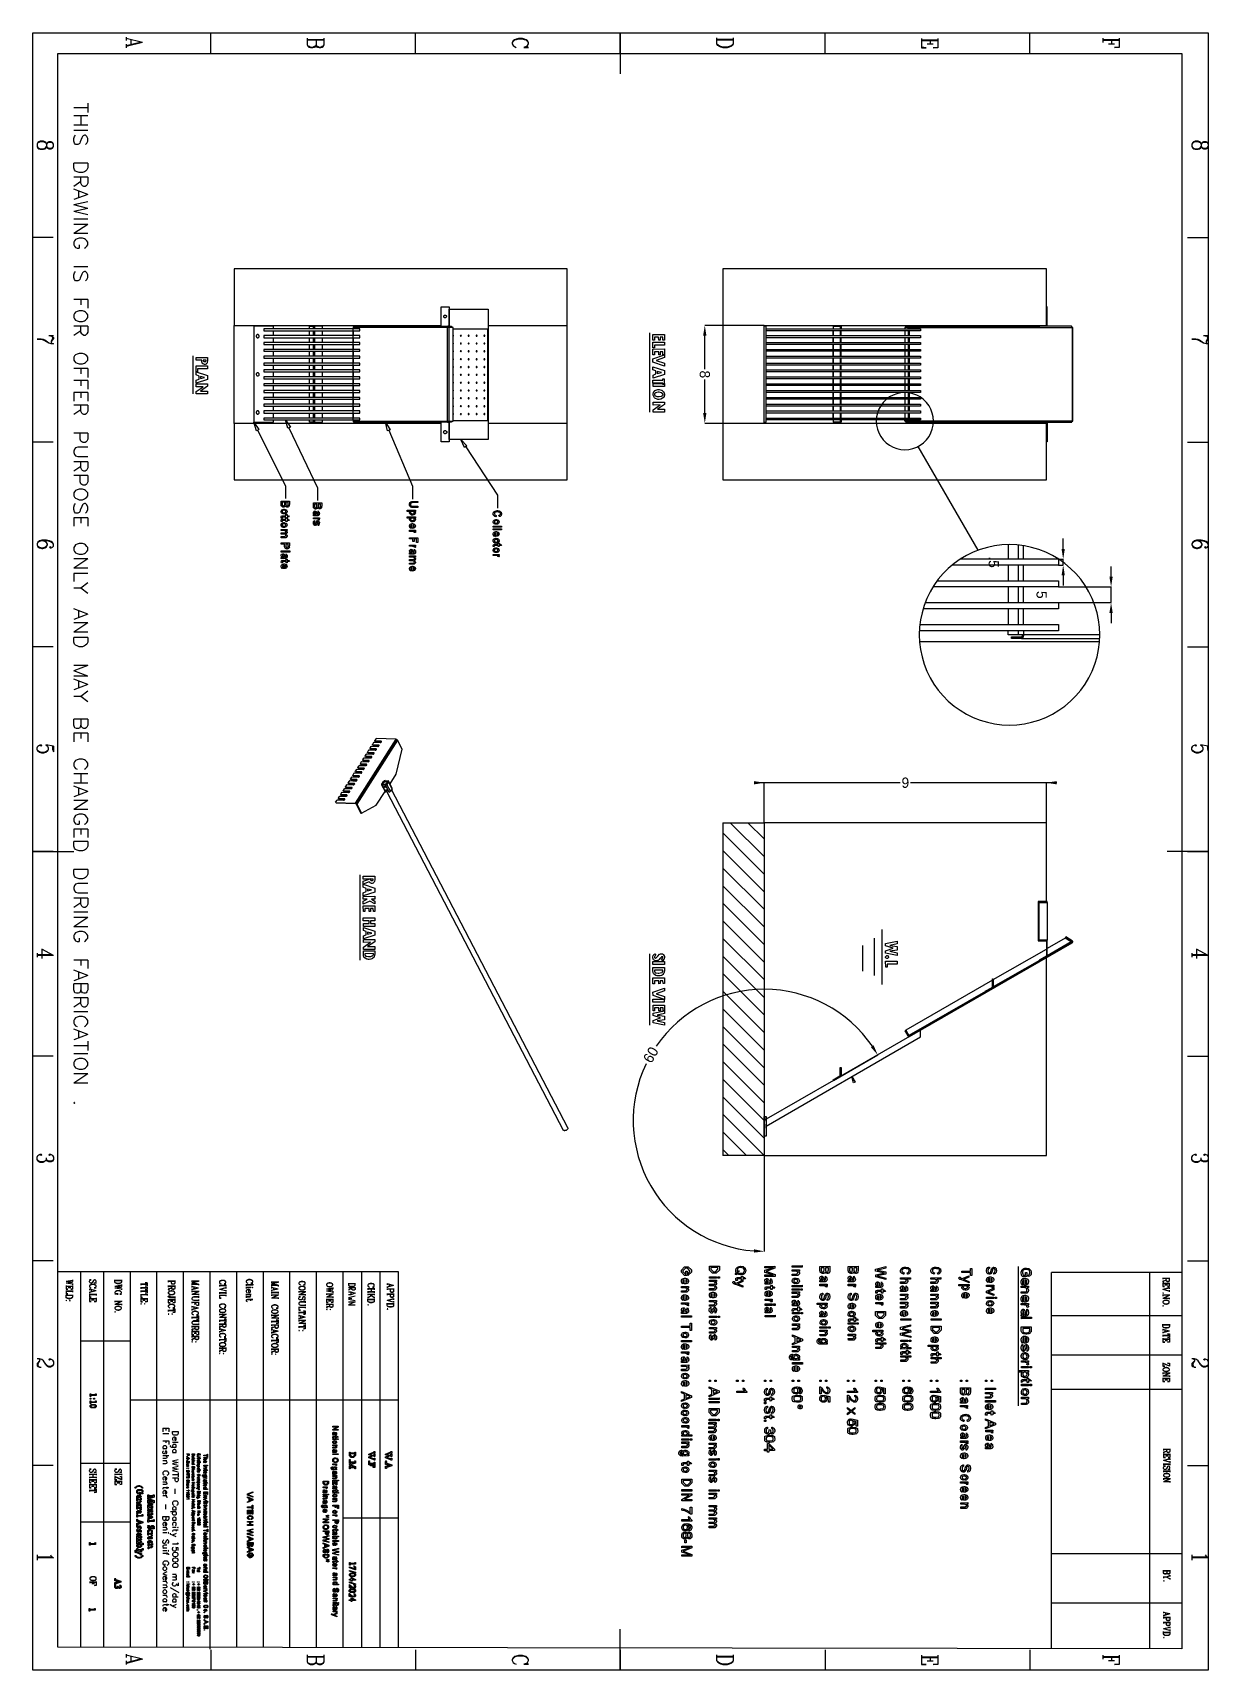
# Model space of a CAD drawing. Extents: x 0.2 to 11.6, y 0.3 to 16.2.
import ezdxf

# ---------------------------------------------------------------- set-up
doc = ezdxf.new("R2010")
doc.units = 0
doc.header["$MEASUREMENT"] = 0
doc.dimstyles.get("Standard").update_dxf_attribs({"dimtxt": 0.1, "dimasz": 0.1, "dimexe": 1.25, "dimexo": 0.625, "dimtad": 1, "dimtih": 1, "dimtxsty": 'Standard', "dimcen": 2.5, "dimazin": 3, "dimtfac": 1, "dimtmove": 0, "dimatfit": 3})

msp = doc.modelspace()

# ---------------------------------------------------------------- blocks, each defined once
blk = doc.blocks.new('_CLOSEDFILLED')
at = {"color": 0, "linetype": 'BYBLOCK'}
blk.add_solid([(-1, 0.16), (0, 0), (-1, -0.16)], dxfattribs=at)
blk = doc.blocks.new('*D5')
for p, q in [((7.26, 13.377), (6.682, 13.377)), ((6.682, 12.951), (6.682, 13.277)), ((6.682, 12.525), (6.682, 12.851)), ((7.26, 12.425), (6.682, 12.425))]:
    blk.add_line(p, q)
at = {"layer": 'Defpoints'}
for p in [(7.26, 13.377), (6.682, 12.425), (7.26, 12.425)]:
    blk.add_point(p, dxfattribs=at)
at = {"xscale": 0.1, "yscale": 0.1}
for p, rotation in [((6.682, 13.377), 90), ((6.682, 12.425), 270)]:
    blk.add_blockref('_CLOSEDFILLED', p, dxfattribs=dict(at, rotation=rotation))
at = {"insert": (6.682, 12.901), "char_height": 0.1, "attachment_point": 5, "rotation": 270}
blk.add_mtext('8', dxfattribs=at)
blk = doc.blocks.new('*D6')
for p, q in [((10.628, 10.935), (10.628, 11.035)), ((10.118, 10.835), (10.628, 10.835)), ((10.628, 10.683), (10.628, 10.835)), ((10.118, 10.683), (10.628, 10.683)), ((10.628, 10.583), (10.628, 10.483))]:
    blk.add_line(p, q)
at = {"layer": 'Defpoints'}
for p in [(10.118, 10.835), (10.118, 10.683), (10.628, 10.683)]:
    blk.add_point(p, dxfattribs=at)
at = {"xscale": 0.1, "yscale": 0.1}
for p, rotation in [((10.628, 10.835), 270), ((10.628, 10.683), 90)]:
    blk.add_blockref('_CLOSEDFILLED', p, dxfattribs=dict(at, rotation=rotation))
at = {"insert": (9.953, 10.759), "char_height": 0.1, "attachment_point": 5, "rotation": 270}
blk.add_mtext('5', dxfattribs=at)
blk = doc.blocks.new('*D7')
for p, q in [((10.163, 11.205), (10.163, 11.305)), ((10.118, 11.048), (10.163, 11.048)), ((10.122, 11.105), (10.163, 11.105)), ((10.163, 11.048), (10.163, 11.105)), ((10.163, 10.948), (10.163, 10.848))]:
    blk.add_line(p, q)
at = {"layer": 'Defpoints'}
for p in [(10.118, 11.048), (10.122, 11.105), (10.163, 11.048)]:
    blk.add_point(p, dxfattribs=at)
at = {"xscale": 0.1, "yscale": 0.1}
for p, rotation in [((10.163, 11.105), 270), ((10.163, 11.048), 90)]:
    blk.add_blockref('_CLOSEDFILLED', p, dxfattribs=dict(at, rotation=rotation))
at = {"insert": (9.488, 11.077), "char_height": 0.1, "attachment_point": 5, "rotation": 270}
blk.add_mtext('.5', dxfattribs=at)
blk = doc.blocks.new('*D8')
for p, q in [((8.58, 8.933), (7.16, 8.933)), ((7.26, 8.545), (7.26, 8.933)), ((10.1, 8.933), (8.68, 8.933)), ((10, 8.545), (10, 8.933))]:
    blk.add_line(p, q)
at = {"layer": 'Defpoints'}
for p in [(10, 8.933), (7.26, 8.545), (10, 8.545)]:
    blk.add_point(p, dxfattribs=at)
at = {"xscale": 0.1, "yscale": 0.1}
blk.add_blockref('_CLOSEDFILLED', (7.26, 8.933), dxfattribs=at)
at = {"xscale": 0.1, "yscale": 0.1, "rotation": 180}
blk.add_blockref('_CLOSEDFILLED', (10, 8.933), dxfattribs=at)
at = {"insert": (8.63, 8.933), "char_height": 0.1, "attachment_point": 5}
blk.add_mtext('9', dxfattribs=at)
blk = doc.blocks.new('*D9')
for p, q in [((7.932, 6.04), (8.362, 6.288)), ((7.26, 5.31), (7.26, 4.38))]:
    blk.add_line(p, q)
for start, end in [(34.4652, 145.4744), (154.4885, 265.4976)]:
    blk.add_arc((7.26, 5.653), 1.273, start, end)
at = {"layer": 'Defpoints'}
for p in [(7.26, 8.545), (8.078, 6.627), (7.932, 6.04), (7.278, 5.663), (7.26, 5.31)]:
    blk.add_point(p, dxfattribs=at)
at = {"xscale": 0.1, "yscale": 0.1}
for p, rotation in [((8.362, 6.288), 302.2140470231578), ((7.26, 4.38), -2.251189196476975)]:
    blk.add_blockref('_CLOSEDFILLED', p, dxfattribs=dict(at, rotation=rotation))
at = {"insert": (6.158, 6.289), "char_height": 0.1, "attachment_point": 5, "rotation": 59.9814}
blk.add_mtext('60', dxfattribs=at)

# ---------------------------------------------------------------- dimensions: what is measured, and where the dimension line sits
at = {"linetype": 'Continuous'}
for base, p1, p2, text, picture, middle in [((6.681638, 12.425), (7.25999, 12.425), (7.25999, 13.3767), '8', '*D5', (6.681638, 12.90085)), ((10.163456, 11.0483), (10.1183, 11.0483), (10.1217, 11.105), '.5', '*D7', (9.488456, 11.07665)), ((10.628194, 10.6833), (10.1183, 10.6833), (10.1183, 10.835), '5', '*D6', (9.953194, 10.75915))]:
    dim = msp.add_linear_dim(base=base, p1=p1, p2=p2, angle=90, text=text, dimstyle='Standard', dxfattribs=at)
    dim.commit()
    dim.dimension.update_dxf_attribs({"geometry": picture, "text_midpoint": middle, "text_rotation": 270})
dim = msp.add_linear_dim(base=(10, 8.932947), p1=(10, 8.54497), p2=(7.25999, 8.54497), text='9', dimstyle='Standard', dxfattribs=at)
dim.commit()
dim.dimension.update_dxf_attribs({"geometry": '*D8', "text_midpoint": (8.629995, 8.932947)})
dim = msp.add_angular_dim_2l(base=(8.078401, 6.627282), line1=((7.25999, 8.54497), (7.25999, 5.31)), line2=((7.93164, 6.03999), (7.27832, 5.66336)), text='60', dimstyle='Standard', dxfattribs=at)
dim.commit()
dim.dimension.update_dxf_attribs({"geometry": '*D9', "text_midpoint": (6.158121, 6.289434), "dimtype": 162})

# ---------------------------------------------------------------- linework, layer by layer
at = {"color": 0}
for p, q in [((0.155003, 16.22), (11.57, 16.22)), ((0.155003, 0.310004), (0.155003, 16.22)), ((0.155003, 16.22), (0.155003, 16.22)), ((0.155003, 16.22), (11.57, 16.22)), ((0.155003, 0.310004), (0.155003, 16.22)), ((1.06331, 16.1767), (1.06331, 16.1433)), ((1.22168, 16.1267), (1.06331, 16.165)), ((1.22168, 16.1267), (1.06331, 16.0867)), ((1.19835, 16.1267), (1.06331, 16.0917)), ((1.06331, 16.11), (1.06331, 16.075)), ((1.10834, 16.155), (1.10834, 16.1033)), ((1.88499, 16.02), (1.88499, 16.22)), ((2.82335, 16.1017), (2.82335, 16.1683)), ((2.98167, 16.1517), (2.82335, 16.1517)), ((2.98167, 16.1467), (2.82335, 16.1467)), ((2.83003, 16.085), (2.82335, 16.1017)), ((2.83003, 16.09), (2.82335, 16.1017)), ((2.83832, 16.085), (2.83003, 16.09)), ((2.83832, 16.0783), (2.83003, 16.085)), ((2.85335, 16.0783), (2.83832, 16.085)), ((2.85335, 16.0733), (2.83832, 16.0783)), ((2.875, 16.0783), (2.85335, 16.0783)), ((2.875, 16.0733), (2.85335, 16.0733)), ((2.89165, 16.085), (2.875, 16.0783)), ((2.89165, 16.0783), (2.875, 16.0733)), ((2.89833, 16.09), (2.89165, 16.085)), ((2.89833, 16.085), (2.89165, 16.0783)), ((2.90668, 16.1017), (2.89833, 16.085)), ((2.90668, 16.1017), (2.89833, 16.09)), ((2.90668, 16.1467), (2.90668, 16.1017)), ((2.91336, 16.085), (2.90668, 16.1017)), ((2.91336, 16.09), (2.90668, 16.1017)), ((2.92165, 16.085), (2.91336, 16.09)), ((2.92165, 16.0783), (2.91336, 16.085)), ((2.93668, 16.0783), (2.92165, 16.085)), ((2.93668, 16.0733), (2.92165, 16.0783)), ((2.95167, 16.0783), (2.93668, 16.0783)), ((2.95167, 16.0733), (2.93668, 16.0733)), ((2.96669, 16.085), (2.95167, 16.0783)), ((2.96669, 16.0783), (2.95167, 16.0733)), ((2.97331, 16.09), (2.96669, 16.085)), ((2.97331, 16.085), (2.96669, 16.0783)), ((2.98167, 16.1017), (2.97331, 16.085)), ((2.98167, 16.1017), (2.97331, 16.09)), ((2.98167, 16.1683), (2.98167, 16.1017)), ((3.87332, 16.02), (3.87332, 16.22)), ((4.81999, 16.1417), (4.81168, 16.125)), ((4.81999, 16.135), (4.81168, 16.125)), ((4.81168, 16.125), (4.81168, 16.1133)), ((4.81168, 16.1133), (4.81999, 16.0967)), ((4.83501, 16.1517), (4.81999, 16.1417)), ((4.83501, 16.1467), (4.81999, 16.135)), ((4.81999, 16.0967), (4.83501, 16.085)), ((4.84999, 16.1583), (4.83501, 16.1517)), ((4.84999, 16.1517), (4.83501, 16.1467)), ((4.83501, 16.085), (4.84999, 16.0783)), ((4.87169, 16.1633), (4.84999, 16.1583)), ((4.87169, 16.1583), (4.84999, 16.1517)), ((4.91, 16.1633), (4.87169, 16.1633)), ((4.91, 16.1583), (4.87169, 16.1583)), ((4.93164, 16.1583), (4.91, 16.1633)), ((4.93164, 16.1517), (4.91, 16.1583)), ((4.94667, 16.085), (4.92503, 16.0783)), ((4.92503, 16.0783), (4.97, 16.0783)), ((4.94667, 16.1517), (4.93164, 16.1583)), ((4.94667, 16.1467), (4.93164, 16.1517)), ((4.96164, 16.1417), (4.94667, 16.1517)), ((4.96164, 16.135), (4.94667, 16.1467)), ((4.94667, 16.085), (4.96164, 16.0967)), ((4.97, 16.0783), (4.94667, 16.085)), ((4.97, 16.125), (4.96164, 16.1417)), ((4.97, 16.125), (4.96164, 16.135)), ((4.96164, 16.0967), (4.97, 16.1133)), ((4.97, 16.1133), (4.97, 16.125)), ((5.86165, 16.02), (5.86165, 16.22)), ((5.86165, 16.22), (5.86165, 15.8217)), ((6.80003, 16.1133), (6.80003, 16.17)), ((6.95833, 16.1533), (6.80003, 16.1533)), ((6.95833, 16.1467), (6.80003, 16.1467)), ((6.80832, 16.0967), (6.80003, 16.1133)), ((6.80832, 16.1017), (6.80003, 16.1133)), ((6.82335, 16.09), (6.80832, 16.1017)), ((6.82335, 16.085), (6.80832, 16.0967)), ((6.83832, 16.085), (6.82335, 16.09)), ((6.83832, 16.08), (6.82335, 16.085)), ((6.86003, 16.08), (6.83832, 16.085)), ((6.86003, 16.0733), (6.83832, 16.08)), ((6.89833, 16.08), (6.86003, 16.08)), ((6.89833, 16.0733), (6.86003, 16.0733)), ((6.91997, 16.085), (6.89833, 16.08)), ((6.91997, 16.08), (6.89833, 16.0733)), ((6.935, 16.09), (6.91997, 16.085)), ((6.935, 16.085), (6.91997, 16.08)), ((6.94997, 16.1017), (6.935, 16.09)), ((6.94997, 16.0967), (6.935, 16.085)), ((6.95833, 16.1133), (6.94997, 16.0967)), ((6.95833, 16.1133), (6.94997, 16.1017)), ((6.95833, 16.17), (6.95833, 16.1133)), ((7.84999, 16.02), (7.84999, 16.22)), ((8.78836, 16.165), (8.78836, 16.075)), ((8.94667, 16.1483), (8.78836, 16.1483)), ((8.94667, 16.1417), (8.78836, 16.1417)), ((8.83333, 16.075), (8.78836, 16.08)), ((8.78836, 16.075), (8.83333, 16.075)), ((8.90169, 16.1083), (8.84169, 16.1083)), ((8.87169, 16.1417), (8.87169, 16.1083)), ((8.90169, 16.075), (8.94667, 16.08)), ((8.94667, 16.075), (8.90169, 16.075)), ((8.94667, 16.165), (8.94667, 16.075)), ((9.84, 16.02), (9.84, 16.22)), ((10.5483, 16.1667), (10.5483, 16.1267)), ((10.7067, 16.15), (10.5483, 16.15)), ((10.7067, 16.1433), (10.5483, 16.1433)), ((10.6617, 16.11), (10.6017, 16.11)), ((10.6317, 16.1433), (10.6317, 16.11)), ((10.6617, 16.0767), (10.7067, 16.0817)), ((10.7067, 16.0767), (10.6617, 16.0767)), ((10.7067, 16.1667), (10.7067, 16.0767)), ((11.57, 16.22), (11.57, 0.310004)), ((0.398329, 16.02), (11.315, 16.02)), ((0.398329, 0.533311), (0.398329, 16.02)), ((11.315, 16.02), (11.315, 0.516656)), ((0.688314, 15.49), (0.553331, 15.49)), ((0.688314, 15.535), (0.688314, 15.445)), ((0.688314, 15.4117), (0.553331, 15.4117)), ((0.688314, 15.3217), (0.553331, 15.3217)), ((0.623318, 15.4117), (0.623318, 15.3217)), ((0.205024, 15.155), (0.198351, 15.1383)), ((0.205024, 15.15), (0.198351, 15.1383)), ((0.198351, 15.1383), (0.198351, 15.115)), ((0.198351, 15.115), (0.205024, 15.0983)), ((0.198351, 15.115), (0.205024, 15.105)), ((0.213325, 15.1617), (0.205024, 15.155)), ((0.213325, 15.155), (0.205024, 15.15)), ((0.228353, 15.1667), (0.213325, 15.1617)), ((0.228353, 15.1617), (0.213325, 15.155)), ((0.258356, 15.1667), (0.228353, 15.1667)), ((0.258356, 15.1617), (0.228353, 15.1617)), ((0.273329, 15.1617), (0.258356, 15.1667)), ((0.273329, 15.155), (0.258356, 15.1617)), ((0.281685, 15.155), (0.273329, 15.1617)), ((0.281685, 15.15), (0.273329, 15.155)), ((0.288357, 15.1383), (0.281685, 15.155)), ((0.288357, 15.1383), (0.281685, 15.15)), ((0.281685, 15.0983), (0.288357, 15.115)), ((0.281685, 15.105), (0.288357, 15.115)), ((0.296658, 15.155), (0.288357, 15.1383)), ((0.296658, 15.15), (0.288357, 15.1383)), ((0.288357, 15.1383), (0.288357, 15.115)), ((0.288357, 15.115), (0.296658, 15.0983)), ((0.288357, 15.115), (0.296658, 15.105)), ((0.311686, 15.1617), (0.296658, 15.155)), ((0.311686, 15.155), (0.296658, 15.15)), ((0.333333, 15.1617), (0.311686, 15.1617)), ((0.333333, 15.155), (0.311686, 15.155)), ((0.348307, 15.155), (0.333333, 15.1617)), ((0.348307, 15.15), (0.333333, 15.155)), ((0.356663, 15.1383), (0.348307, 15.155)), ((0.356663, 15.1383), (0.348307, 15.15)), ((0.348307, 15.0983), (0.356663, 15.115)), ((0.348307, 15.105), (0.356663, 15.115)), ((0.356663, 15.115), (0.356663, 15.1383)), ((0.688314, 15.27), (0.553331, 15.27)), ((0.553331, 15.1933), (0.560004, 15.2117)), ((0.553331, 15.1667), (0.553331, 15.1933)), ((0.560004, 15.1467), (0.553331, 15.1667)), ((0.560004, 15.2117), (0.571669, 15.225)), ((0.571669, 15.135), (0.560004, 15.1467)), ((0.591689, 15.135), (0.571669, 15.135)), ((0.604981, 15.1417), (0.591689, 15.135)), ((0.611654, 15.1467), (0.604981, 15.1417)), ((0.616644, 15.16), (0.611654, 15.1467)), ((0.629992, 15.1983), (0.616644, 15.16)), ((0.636664, 15.2117), (0.629992, 15.1983)), ((0.643338, 15.2183), (0.636664, 15.2117)), ((0.656685, 15.225), (0.643338, 15.2183)), ((0.668349, 15.225), (0.656685, 15.225)), ((0.68164, 15.2117), (0.668349, 15.225)), ((0.668349, 15.135), (0.68164, 15.1467)), ((0.688314, 15.1933), (0.68164, 15.2117)), ((0.68164, 15.1467), (0.688314, 15.1667)), ((0.688314, 15.1667), (0.688314, 15.1933)), ((11.4217, 15.155), (11.4134, 15.1383)), ((11.4217, 15.15), (11.4134, 15.1383)), ((11.4134, 15.1383), (11.4134, 15.115)), ((11.4134, 15.115), (11.4217, 15.0983)), ((11.4134, 15.115), (11.4217, 15.105)), ((11.4283, 15.1617), (11.4217, 15.155)), ((11.4283, 15.155), (11.4217, 15.15)), ((11.4434, 15.1667), (11.4283, 15.1617)), ((11.4434, 15.1617), (11.4283, 15.155)), ((11.4733, 15.1667), (11.4434, 15.1667)), ((11.4733, 15.1617), (11.4434, 15.1617)), ((11.4883, 15.1617), (11.4733, 15.1667)), ((11.4883, 15.155), (11.4733, 15.1617)), ((11.4967, 15.155), (11.4883, 15.1617)), ((11.4967, 15.15), (11.4883, 15.155)), ((11.5033, 15.1383), (11.4967, 15.155)), ((11.5033, 15.1383), (11.4967, 15.15)), ((11.4967, 15.0983), (11.5033, 15.115)), ((11.4967, 15.105), (11.5033, 15.115)), ((11.5117, 15.155), (11.5033, 15.1383)), ((11.5117, 15.15), (11.5033, 15.1383)), ((11.5033, 15.1383), (11.5033, 15.115)), ((11.5033, 15.115), (11.5117, 15.0983)), ((11.5033, 15.115), (11.5117, 15.105)), ((11.5267, 15.1617), (11.5117, 15.155)), ((11.5267, 15.155), (11.5117, 15.15)), ((11.55, 15.1617), (11.5267, 15.1617)), ((11.55, 15.155), (11.5267, 15.155)), ((11.565, 15.155), (11.55, 15.1617)), ((11.565, 15.15), (11.55, 15.155)), ((11.5717, 15.1383), (11.565, 15.155)), ((11.5717, 15.1383), (11.565, 15.15)), ((11.565, 15.0983), (11.5717, 15.115)), ((11.565, 15.105), (11.5717, 15.115)), ((0.205024, 15.105), (0.213325, 15.0983)), ((0.205024, 15.0983), (0.213325, 15.0933)), ((0.213325, 15.0983), (0.228353, 15.0933)), ((0.213325, 15.0933), (0.228353, 15.0883)), ((0.228353, 15.0933), (0.258356, 15.0933)), ((0.228353, 15.0883), (0.258356, 15.0883)), ((0.258356, 15.0933), (0.273329, 15.0983)), ((0.258356, 15.0883), (0.273329, 15.0933)), ((0.273329, 15.0983), (0.281685, 15.105)), ((0.273329, 15.0933), (0.281685, 15.0983)), ((0.296658, 15.105), (0.311686, 15.0983)), ((0.296658, 15.0983), (0.311686, 15.0933)), ((0.311686, 15.0983), (0.333333, 15.0983)), ((0.311686, 15.0933), (0.333333, 15.0933)), ((0.333333, 15.0983), (0.348307, 15.105)), ((0.333333, 15.0933), (0.348307, 15.0983)), ((11.4217, 15.105), (11.4283, 15.0983)), ((11.4217, 15.0983), (11.4283, 15.0933)), ((11.4283, 15.0983), (11.4434, 15.0933)), ((11.4283, 15.0933), (11.4434, 15.0883)), ((11.4434, 15.0933), (11.4733, 15.0933)), ((11.4434, 15.0883), (11.4733, 15.0883)), ((11.4733, 15.0933), (11.4883, 15.0983)), ((11.4733, 15.0883), (11.4883, 15.0933)), ((11.4883, 15.0983), (11.4967, 15.105)), ((11.4883, 15.0933), (11.4967, 15.0983)), ((11.5117, 15.105), (11.5267, 15.0983)), ((11.5117, 15.0983), (11.5267, 15.0933)), ((11.5267, 15.0983), (11.55, 15.0983)), ((11.5267, 15.0933), (11.55, 15.0933)), ((11.55, 15.0983), (11.565, 15.105)), ((11.55, 15.0933), (11.565, 15.0983)), ((0.688314, 14.9533), (0.553331, 14.9533)), ((0.553331, 14.9083), (0.553331, 14.9533)), ((0.560004, 14.8883), (0.553331, 14.9083)), ((0.688314, 14.8183), (0.553331, 14.8183)), ((0.571669, 14.8767), (0.560004, 14.8883)), ((0.585015, 14.87), (0.571669, 14.8767)), ((0.604981, 14.8633), (0.585015, 14.87)), ((0.636664, 14.8633), (0.604981, 14.8633)), ((0.623318, 14.76), (0.623318, 14.8183)), ((0.656685, 14.87), (0.636664, 14.8633)), ((0.668349, 14.8767), (0.656685, 14.87)), ((0.68164, 14.8883), (0.668349, 14.8767)), ((0.688314, 14.9083), (0.68164, 14.8883)), ((0.688314, 14.9533), (0.688314, 14.9083)), ((0.688314, 14.8183), (0.688314, 14.76)), ((0.623318, 14.7733), (0.553331, 14.7267)), ((0.688314, 14.65), (0.553331, 14.7017)), ((0.688314, 14.65), (0.553331, 14.5983)), ((0.598307, 14.6817), (0.598307, 14.6167)), ((0.629992, 14.74), (0.623318, 14.76)), ((0.636664, 14.7333), (0.629992, 14.74)), ((0.650011, 14.7267), (0.636664, 14.7333)), ((0.663357, 14.7267), (0.650011, 14.7267)), ((0.675022, 14.7333), (0.663357, 14.7267)), ((0.68164, 14.74), (0.675022, 14.7333)), ((0.688314, 14.76), (0.68164, 14.74)), ((0.688314, 14.5783), (0.553331, 14.5467)), ((0.688314, 14.5133), (0.553331, 14.5467)), ((0.688314, 14.5133), (0.553331, 14.4817)), ((0.688314, 14.45), (0.553331, 14.4817)), ((0.688314, 14.41), (0.553331, 14.41)), ((0.688314, 14.3583), (0.553331, 14.3583)), ((0.688314, 14.3583), (0.553331, 14.2683)), ((0.353353, 14.23), (0.155003, 14.23)), ((0.688314, 14.2683), (0.553331, 14.2683)), ((0.560004, 14.1967), (0.553331, 14.185)), ((0.553331, 14.185), (0.553331, 14.1583)), ((0.571669, 14.21), (0.560004, 14.1967)), ((0.585015, 14.2167), (0.571669, 14.21)), ((0.604981, 14.2233), (0.585015, 14.2167)), ((0.636664, 14.2233), (0.604981, 14.2233)), ((0.656685, 14.2167), (0.636664, 14.2233)), ((0.668349, 14.21), (0.656685, 14.2167)), ((0.68164, 14.1967), (0.668349, 14.21)), ((0.688314, 14.185), (0.68164, 14.1967)), ((0.688314, 14.1583), (0.688314, 14.185)), ((11.37, 14.23), (11.57, 14.23)), ((0.553331, 14.1583), (0.560004, 14.145)), ((0.560004, 14.145), (0.571669, 14.1333)), ((0.571669, 14.1333), (0.585015, 14.1267)), ((0.585015, 14.1267), (0.604981, 14.1267)), ((0.604981, 14.1583), (0.604981, 14.1267)), ((0.656685, 14.1267), (0.668349, 14.1333)), ((0.668349, 14.1333), (0.68164, 14.145)), ((0.68164, 14.145), (0.688314, 14.1583)), ((0.688314, 13.945), (0.553331, 13.945)), ((0.553331, 13.8683), (0.560004, 13.8867)), ((0.553331, 13.8417), (0.553331, 13.8683)), ((0.560004, 13.8233), (0.553331, 13.8417)), ((0.560004, 13.8867), (0.571669, 13.9)), ((0.629992, 13.875), (0.616644, 13.835)), ((0.636664, 13.8867), (0.629992, 13.875)), ((0.643338, 13.8933), (0.636664, 13.8867)), ((0.656685, 13.9), (0.643338, 13.8933)), ((0.668349, 13.9), (0.656685, 13.9)), ((0.68164, 13.8867), (0.668349, 13.9)), ((0.688314, 13.8683), (0.68164, 13.8867)), ((0.68164, 13.8233), (0.688314, 13.8417)), ((0.688314, 13.8417), (0.688314, 13.8683)), ((5.34668, 13.925), (2.11165, 13.925)), ((2.11165, 13.925), (2.11165, 13.3767)), ((5.34668, 13.3767), (5.34668, 13.925)), ((10, 13.925), (6.85835, 13.925)), ((6.85835, 13.925), (6.85835, 11.8767)), ((10, 13.3767), (10, 13.925)), ((0.571669, 13.81), (0.560004, 13.8233)), ((0.591689, 13.81), (0.571669, 13.81)), ((0.604981, 13.8167), (0.591689, 13.81)), ((0.611654, 13.8233), (0.604981, 13.8167)), ((0.616644, 13.835), (0.611654, 13.8233)), ((0.668349, 13.81), (0.68164, 13.8233)), ((0.688314, 13.6283), (0.553331, 13.6283)), ((0.623318, 13.6283), (0.623318, 13.5767)), ((0.688314, 13.6283), (0.688314, 13.545)), ((4.12169, 13.3683), (4.12169, 13.5583)), ((4.12169, 13.5583), (4.19835, 13.5583)), ((4.19835, 13.5583), (4.19835, 13.3683)), ((4.19835, 13.3683), (4.19835, 13.5333)), ((4.19835, 13.5333), (4.57835, 13.5333)), ((4.57835, 13.5333), (4.57835, 12.2683)), ((10.0084, 13.5583), (10, 13.5583)), ((10.0084, 13.3683), (10.0084, 13.5583)), ((0.560004, 13.4933), (0.553331, 13.48)), ((0.553331, 13.48), (0.553331, 13.4533)), ((0.553331, 13.4533), (0.560004, 13.4417)), ((0.688314, 13.37), (0.553331, 13.37)), ((0.571669, 13.505), (0.560004, 13.4933)), ((0.560004, 13.4417), (0.571669, 13.4283)), ((0.585015, 13.5117), (0.571669, 13.505)), ((0.571669, 13.4283), (0.585015, 13.4217)), ((0.604981, 13.5183), (0.585015, 13.5117)), ((0.585015, 13.4217), (0.604981, 13.415)), ((0.636664, 13.5183), (0.604981, 13.5183)), ((0.604981, 13.415), (0.636664, 13.415)), ((0.623318, 13.3117), (0.623318, 13.37)), ((0.656685, 13.5117), (0.636664, 13.5183)), ((0.636664, 13.415), (0.656685, 13.4217)), ((0.668349, 13.505), (0.656685, 13.5117)), ((0.656685, 13.4217), (0.668349, 13.4283)), ((0.68164, 13.4933), (0.668349, 13.505)), ((0.668349, 13.4283), (0.68164, 13.4417)), ((0.688314, 13.48), (0.68164, 13.4933)), ((0.68164, 13.4417), (0.688314, 13.4533)), ((0.688314, 13.4533), (0.688314, 13.48)), ((0.688314, 13.37), (0.688314, 13.3117)), ((2.11165, 13.3767), (4.12169, 13.3767)), ((2.11165, 12.425), (2.11165, 13.3767)), ((2.49164, 13.3683), (2.30165, 13.3683)), ((2.30165, 13.3683), (2.30165, 12.435)), ((2.49164, 13.3433), (2.49164, 13.3683)), ((2.84169, 13.3433), (2.84169, 13.3683)), ((2.84169, 13.3683), (2.87999, 13.3683)), ((2.88167, 13.3683), (2.87999, 13.3683)), ((2.87999, 13.3683), (2.87999, 13.3433)), ((2.88336, 13.3683), (2.88167, 13.3683)), ((2.88499, 13.3683), (2.88336, 13.3683)), ((2.88667, 13.3683), (2.88499, 13.3683)), ((2.88835, 13.3683), (2.88667, 13.3683)), ((2.88997, 13.3683), (2.88835, 13.3683)), ((2.89333, 13.3683), (2.88997, 13.3683)), ((2.96832, 13.3683), (2.89333, 13.3683)), ((2.89333, 13.3433), (2.89333, 13.3683)), ((2.96832, 13.3433), (2.96832, 13.3683)), ((3.27165, 13.365), (3.27001, 13.3617)), ((3.27333, 13.3666), (3.27165, 13.365)), ((3.27501, 13.3666), (3.27333, 13.3666)), ((3.27669, 13.3683), (3.27501, 13.3666)), ((3.27832, 13.3683), (3.27669, 13.3683)), ((4.00331, 13.3683), (3.27832, 13.3683)), ((4.00331, 13.3666), (4.00331, 13.3683)), ((4.00331, 13.3683), (4.04335, 13.3683)), ((4.04335, 13.3683), (4.04497, 13.3683)), ((4.04335, 13.3683), (4.04335, 13.3666)), ((4.04497, 13.3683), (4.04665, 13.3683)), ((4.04665, 13.3683), (4.04833, 13.3683)), ((4.04833, 13.3683), (4.05003, 13.3683)), ((4.05003, 13.3683), (4.05165, 13.3683)), ((4.05165, 13.3683), (4.05333, 13.3683)), ((4.05333, 13.3683), (4.18832, 13.3683)), ((4.14665, 13.465), (4.14833, 13.4683)), ((4.14665, 13.4633), (4.14665, 13.465)), ((4.14665, 13.46), (4.14665, 13.4633)), ((4.14833, 13.4583), (4.14665, 13.46)), ((4.14833, 13.4683), (4.15001, 13.4717)), ((4.15001, 13.455), (4.14833, 13.4583)), ((4.15001, 13.4717), (4.15169, 13.4733)), ((4.15169, 13.4517), (4.15001, 13.455)), ((4.15169, 13.4733), (4.155, 13.475)), ((4.155, 13.4517), (4.15169, 13.4517)), ((4.155, 13.475), (4.15668, 13.4767)), ((4.15668, 13.45), (4.155, 13.4517)), ((4.15668, 13.4767), (4.16168, 13.4767)), ((4.16168, 13.45), (4.15668, 13.45)), ((4.16168, 13.4767), (4.16336, 13.4767)), ((4.16168, 13.4767), (4.16168, 13.4767)), ((4.16336, 13.45), (4.16168, 13.45)), ((4.16336, 13.4767), (4.16667, 13.475)), ((4.16667, 13.4517), (4.16336, 13.45)), ((4.16667, 13.475), (4.16835, 13.4733)), ((4.16835, 13.4517), (4.16667, 13.4517)), ((4.16835, 13.4733), (4.16997, 13.4717)), ((4.16997, 13.455), (4.16835, 13.4517)), ((4.16997, 13.4717), (4.17333, 13.4683)), ((4.17333, 13.4583), (4.16997, 13.455)), ((4.17333, 13.4683), (4.17333, 13.465)), ((4.17333, 13.465), (4.17503, 13.4633)), ((4.17503, 13.4633), (4.17333, 13.46)), ((4.17333, 13.46), (4.17333, 13.4583)), ((4.18332, 13.3666), (4.18164, 13.365)), ((4.18164, 13.365), (4.18164, 13.3633)), ((4.185, 13.3666), (4.18332, 13.3666)), ((4.18668, 13.3683), (4.185, 13.3666)), ((4.18832, 13.3683), (4.18668, 13.3683)), ((4.18832, 13.3617), (4.18832, 13.3683)), ((4.18832, 13.3683), (4.22331, 13.3683)), ((4.22331, 13.3683), (4.22331, 13.3617)), ((4.57835, 13.3767), (5.34668, 13.3767)), ((5.34668, 12.425), (5.34668, 13.3767)), ((7.25999, 12.425), (7.25999, 13.3767)), ((7.25999, 13.3767), (10, 13.3767)), ((7.27832, 13.3683), (7.25999, 13.3683)), ((7.27832, 12.435), (7.27832, 13.3683)), ((7.93164, 13.3683), (7.92833, 13.3683)), ((7.92833, 13.3683), (7.92833, 13.3433)), ((7.93164, 13.3433), (7.93164, 13.3683)), ((7.93164, 13.3683), (7.99832, 13.3683)), ((7.99832, 13.3683), (8, 13.3683)), ((7.99832, 13.3683), (7.99832, 13.3433)), ((8, 13.3683), (8.00168, 13.3683)), ((8.00168, 13.3683), (8.00331, 13.3683)), ((8.00331, 13.3683), (8.00499, 13.3683)), ((8.00499, 13.3683), (8.00667, 13.3683)), ((8.00667, 13.3683), (8.00667, 13.3433)), ((8.63499, 13.3617), (8.63499, 13.3683)), ((8.63499, 13.3683), (8.66499, 13.3683)), ((8.66499, 13.3683), (9.93164, 13.3683)), ((8.66667, 13.3683), (8.66499, 13.3683)), ((8.66499, 13.3683), (8.66499, 13.3617)), ((8.66835, 13.3666), (8.66667, 13.3683)), ((8.66997, 13.365), (8.66835, 13.3666)), ((8.66997, 13.3617), (8.66997, 13.365)), ((9.93164, 13.3683), (9.935, 13.3683)), ((9.935, 13.3683), (9.935, 13.3666)), ((10, 13.3683), (9.935, 13.3683)), ((10, 13.3683), (10, 13.3767)), ((10.0017, 13.3683), (10, 13.3683)), ((10, 13.3666), (10, 13.3683)), ((10.0033, 13.3683), (10.0017, 13.3683)), ((10.005, 13.3683), (10.0033, 13.3683)), ((10.0067, 13.3683), (10.005, 13.3683)), ((10.0084, 13.3683), (10.0067, 13.3683)), ((10.2416, 13.3683), (10.0084, 13.3683)), ((10.2433, 13.3683), (10.2416, 13.3683)), ((10.245, 13.3666), (10.2433, 13.3683)), ((10.2467, 13.3666), (10.245, 13.3666)), ((10.2467, 13.365), (10.2467, 13.3666)), ((10.2467, 13.3633), (10.2467, 13.365)), ((0.235026, 13.2433), (0.198351, 13.2433)), ((0.235026, 13.2383), (0.198351, 13.2383)), ((0.258356, 13.2383), (0.235026, 13.2433)), ((0.258356, 13.2317), (0.235026, 13.2383)), ((0.273329, 13.2317), (0.258356, 13.2383)), ((0.273329, 13.2267), (0.258356, 13.2317)), ((0.311686, 13.2033), (0.273329, 13.2317)), ((0.311686, 13.2033), (0.273329, 13.2267)), ((0.356663, 13.2767), (0.311686, 13.2767)), ((0.32666, 13.2767), (0.341689, 13.2717)), ((0.356663, 13.25), (0.333333, 13.2217)), ((0.348307, 13.25), (0.333333, 13.2217)), ((0.333333, 13.2217), (0.333333, 13.21)), ((0.333333, 13.21), (0.341689, 13.2033)), ((0.341689, 13.2717), (0.356663, 13.26)), ((0.341689, 13.2717), (0.348307, 13.26)), ((0.348307, 13.26), (0.348307, 13.25)), ((0.356663, 13.26), (0.356663, 13.25)), ((0.623318, 13.325), (0.553331, 13.28)), ((0.629992, 13.2933), (0.623318, 13.3117)), ((0.636664, 13.2867), (0.629992, 13.2933)), ((0.650011, 13.28), (0.636664, 13.2867)), ((0.663357, 13.28), (0.650011, 13.28)), ((0.675022, 13.2867), (0.663357, 13.28)), ((0.68164, 13.2933), (0.675022, 13.2867)), ((0.688314, 13.3117), (0.68164, 13.2933)), ((2.32497, 13.275), (2.32335, 13.2717)), ((2.32335, 13.2717), (2.32497, 13.2683)), ((2.32667, 13.28), (2.32497, 13.2783)), ((2.32497, 13.2783), (2.32497, 13.275)), ((2.32497, 13.2683), (2.32667, 13.265)), ((2.32835, 13.2833), (2.32667, 13.28)), ((2.32667, 13.265), (2.32835, 13.2633)), ((2.33165, 13.285), (2.32835, 13.2833)), ((2.32835, 13.2633), (2.33003, 13.26)), ((2.33003, 13.26), (2.33333, 13.2584)), ((2.33501, 13.2867), (2.33165, 13.285)), ((2.33333, 13.2584), (2.33501, 13.2567)), ((2.33664, 13.2867), (2.33501, 13.2867)), ((2.33501, 13.2567), (2.34, 13.2567)), ((2.34169, 13.2867), (2.33664, 13.2867)), ((2.34, 13.2567), (2.34169, 13.2567)), ((2.34, 13.2567), (2.34, 13.2567)), ((2.34332, 13.2867), (2.34169, 13.2867)), ((2.34169, 13.2567), (2.345, 13.2584)), ((2.34831, 13.285), (2.34332, 13.2867)), ((2.345, 13.2584), (2.34999, 13.26)), ((2.34999, 13.2833), (2.34831, 13.285)), ((2.35167, 13.28), (2.34999, 13.2833)), ((2.34999, 13.2633), (2.35335, 13.265)), ((2.34999, 13.26), (2.34999, 13.2633)), ((2.35335, 13.2783), (2.35167, 13.28)), ((2.35499, 13.275), (2.35335, 13.2783)), ((2.35335, 13.265), (2.35499, 13.2683)), ((2.35499, 13.2717), (2.35499, 13.275)), ((2.35499, 13.2683), (2.35499, 13.2717)), ((3.26497, 13.3433), (2.39833, 13.3433)), ((2.39833, 13.3433), (2.39833, 13.325)), ((2.39833, 13.325), (3.26497, 13.325)), ((3.26497, 13.2783), (2.39833, 13.2783)), ((2.39833, 13.2783), (2.39833, 13.2567)), ((2.39833, 13.2567), (3.26497, 13.2567)), ((3.26497, 13.21), (2.39833, 13.21)), ((2.39833, 13.21), (2.39833, 13.1917)), ((2.49164, 13.2783), (2.49164, 13.325)), ((2.49164, 13.21), (2.49164, 13.2567)), ((2.84169, 13.2783), (2.84169, 13.325)), ((2.84169, 13.21), (2.84169, 13.2567)), ((2.87999, 13.325), (2.87999, 13.2783)), ((2.87999, 13.2567), (2.87999, 13.21)), ((2.89333, 13.2783), (2.89333, 13.325)), ((2.89333, 13.21), (2.89333, 13.2567)), ((2.96832, 13.2783), (2.96832, 13.325)), ((2.96832, 13.21), (2.96832, 13.2567)), ((3.33165, 13.3433), (3.26497, 13.3433)), ((3.26497, 13.3433), (3.26497, 13.325)), ((3.26497, 13.325), (3.33165, 13.325)), ((3.33165, 13.2783), (3.26497, 13.2783)), ((3.26497, 13.2783), (3.26497, 13.2567)), ((3.26497, 13.2567), (3.33165, 13.2567)), ((3.33165, 13.21), (3.26497, 13.21)), ((3.26497, 13.21), (3.26497, 13.1917)), ((3.26833, 13.355), (3.26665, 13.355)), ((3.26665, 13.355), (3.26665, 13.3433)), ((3.26665, 13.325), (3.26665, 13.2783)), ((3.26665, 13.2567), (3.26665, 13.21)), ((3.27001, 13.3617), (3.26833, 13.3617)), ((3.26833, 13.3617), (3.26833, 13.3583)), ((3.26833, 13.3583), (3.26833, 13.355)), ((4.18001, 13.355), (3.26833, 13.355)), ((3.26833, 13.355), (3.26833, 13.3433)), ((3.26833, 13.2783), (3.26833, 13.325)), ((3.26833, 13.21), (3.26833, 13.2567)), ((3.33165, 13.325), (3.33165, 13.3433)), ((3.33165, 13.3433), (3.33165, 13.3433)), ((3.33165, 13.2567), (3.33165, 13.2783)), ((3.33165, 13.2567), (3.33165, 13.2567)), ((3.33165, 13.1917), (3.33165, 13.21)), ((3.33165, 13.21), (3.33165, 13.21)), ((4.18164, 13.36), (4.18001, 13.3583)), ((4.18001, 13.3583), (4.18001, 13.3567)), ((4.18001, 13.3567), (4.18001, 13.355)), ((4.18164, 13.355), (4.18001, 13.355)), ((4.18001, 13.355), (4.18001, 12.4467)), ((4.18164, 13.3633), (4.18164, 13.3617)), ((4.18164, 13.3617), (4.18164, 13.36)), ((4.185, 13.355), (4.18164, 13.355)), ((4.185, 13.3583), (4.185, 13.36)), ((4.185, 13.36), (4.18668, 13.36)), ((4.185, 13.3567), (4.185, 13.3583)), ((4.185, 13.355), (4.185, 13.3567)), ((4.18832, 13.355), (4.185, 13.355)), ((4.18668, 13.36), (4.18668, 13.3617)), ((4.18668, 13.3617), (4.18832, 13.3617)), ((4.22331, 13.3617), (4.18832, 13.3617)), ((4.19, 13.355), (4.18832, 13.355)), ((4.19336, 13.355), (4.19, 13.355)), ((4.19499, 13.355), (4.19336, 13.355)), ((4.19835, 13.355), (4.19499, 13.355)), ((4.19835, 13.355), (4.19835, 13.3617)), ((4.19835, 13.3617), (4.19835, 13.355)), ((4.19835, 13.355), (4.19835, 13.355)), ((4.19997, 13.355), (4.19835, 13.355)), ((4.19997, 12.4467), (4.19997, 13.355)), ((4.19997, 13.355), (4.19997, 13.355)), ((4.23665, 13.355), (4.19997, 13.355)), ((4.23665, 12.4467), (4.23665, 13.355)), ((4.23665, 13.3433), (4.57167, 13.3433)), ((4.23665, 13.2817), (4.23833, 13.2817)), ((4.23833, 13.2817), (4.23665, 13.2817)), ((4.23665, 13.2717), (4.23833, 13.2717)), ((4.23665, 13.2067), (4.23833, 13.2067)), ((4.23833, 13.205), (4.23665, 13.2067)), ((4.24001, 13.28), (4.23833, 13.2817)), ((4.23833, 13.2717), (4.24001, 13.2733)), ((4.24164, 13.2783), (4.24001, 13.28)), ((4.24001, 13.2733), (4.24164, 13.275)), ((4.24164, 13.275), (4.24164, 13.2783)), ((4.30832, 13.2783), (4.30664, 13.2783)), ((4.30664, 13.2783), (4.30832, 13.275)), ((4.31168, 13.2817), (4.30832, 13.28)), ((4.30832, 13.28), (4.30832, 13.2783)), ((4.30832, 13.275), (4.30832, 13.2733)), ((4.30832, 13.2733), (4.31168, 13.2717)), ((4.31332, 13.2817), (4.31168, 13.2817)), ((4.31168, 13.2717), (4.31332, 13.2717)), ((4.31332, 13.2067), (4.31168, 13.205)), ((4.315, 13.28), (4.31332, 13.2817)), ((4.31332, 13.2817), (4.31332, 13.2817)), ((4.31332, 13.2717), (4.315, 13.2733)), ((4.31332, 13.205), (4.31332, 13.2067)), ((4.31332, 13.2067), (4.31332, 13.2067)), ((4.31668, 13.2783), (4.315, 13.28)), ((4.315, 13.2733), (4.31668, 13.275)), ((4.31668, 13.275), (4.31836, 13.2783)), ((4.31836, 13.2783), (4.31668, 13.2783)), ((4.38499, 13.28), (4.38336, 13.2783)), ((4.38336, 13.2783), (4.38336, 13.275)), ((4.38336, 13.275), (4.38499, 13.2733)), ((4.38667, 13.2817), (4.38499, 13.28)), ((4.38499, 13.2733), (4.38667, 13.2717)), ((4.38997, 13.2817), (4.38667, 13.2817)), ((4.38667, 13.2717), (4.38997, 13.2717)), ((4.38997, 13.2067), (4.38667, 13.205)), ((4.39165, 13.28), (4.38997, 13.2817)), ((4.38997, 13.2817), (4.38997, 13.2817)), ((4.38997, 13.2717), (4.39165, 13.2733)), ((4.38997, 13.205), (4.38997, 13.2067)), ((4.38997, 13.2067), (4.38997, 13.2067)), ((4.39333, 13.2783), (4.39165, 13.28)), ((4.39165, 13.2733), (4.39333, 13.275)), ((4.39333, 13.275), (4.39333, 13.2783)), ((4.46164, 13.28), (4.46001, 13.2783)), ((4.46001, 13.2783), (4.46001, 13.275)), ((4.46001, 13.275), (4.46164, 13.2733)), ((4.46332, 13.2817), (4.46164, 13.28)), ((4.46164, 13.2733), (4.46332, 13.2717)), ((4.465, 13.2817), (4.46332, 13.2817)), ((4.46332, 13.2717), (4.465, 13.2717)), ((4.465, 13.2067), (4.46332, 13.205)), ((4.46669, 13.2817), (4.465, 13.2817)), ((4.465, 13.2817), (4.465, 13.2817)), ((4.465, 13.2717), (4.46669, 13.2717)), ((4.46669, 13.205), (4.465, 13.2067)), ((4.465, 13.2067), (4.465, 13.2067)), ((4.46832, 13.28), (4.46669, 13.2817)), ((4.46669, 13.2717), (4.46832, 13.2733)), ((4.47, 13.2783), (4.46832, 13.28)), ((4.46832, 13.2733), (4.47, 13.275)), ((4.47, 13.275), (4.47, 13.2783)), ((4.53836, 13.28), (4.53668, 13.2783)), ((4.53668, 13.2783), (4.53668, 13.275)), ((4.53668, 13.275), (4.53836, 13.2733)), ((4.53999, 13.2817), (4.53836, 13.28)), ((4.53836, 13.2733), (4.53999, 13.2717)), ((4.54167, 13.2817), (4.53999, 13.2817)), ((4.53999, 13.2717), (4.54167, 13.2717)), ((4.54167, 13.2067), (4.53999, 13.205)), ((4.54497, 13.28), (4.54167, 13.2817)), ((4.54167, 13.2817), (4.54167, 13.2817)), ((4.54167, 13.2717), (4.54497, 13.2733)), ((4.54167, 13.205), (4.54167, 13.2067)), ((4.54167, 13.2067), (4.54167, 13.2067)), ((4.54497, 13.2783), (4.54497, 13.28)), ((4.54497, 13.275), (4.54665, 13.2783)), ((4.54665, 13.2783), (4.54497, 13.2783)), ((4.54497, 13.2733), (4.54497, 13.275)), ((4.57167, 13.3433), (4.57167, 12.4483)), ((6.14501, 13.3033), (6.14501, 12.535)), ((6.17839, 13.2894), (6.2895, 13.2897)), ((6.1786, 13.2339), (6.17839, 13.2894)), ((6.1785, 13.2132), (6.28961, 13.2134)), ((6.17871, 13.1576), (6.1785, 13.2132)), ((6.19249, 13.2339), (6.1786, 13.2339)), ((6.23394, 13.2617), (6.19228, 13.2617)), ((6.19228, 13.2617), (6.19249, 13.2339)), ((6.23415, 13.2339), (6.23394, 13.2617)), ((6.24804, 13.2341), (6.23415, 13.2339)), ((6.27561, 13.2619), (6.24783, 13.2619)), ((6.24783, 13.2619), (6.24804, 13.2341)), ((6.27582, 13.2341), (6.27561, 13.2619)), ((6.28971, 13.2341), (6.27582, 13.2341)), ((6.2895, 13.2897), (6.28971, 13.2341)), ((6.2895, 13.2897), (6.2895, 13.2897)), ((6.28961, 13.2134), (6.28961, 13.1856)), ((6.28961, 13.2134), (6.28961, 13.2134)), ((7.27832, 13.3433), (8.77832, 13.3433)), ((8.77832, 13.325), (7.27832, 13.325)), ((7.27832, 13.2783), (8.77832, 13.2783)), ((8.77832, 13.2567), (7.27832, 13.2567)), ((7.27832, 13.21), (8.77832, 13.21)), ((7.92833, 13.2783), (7.92833, 13.325)), ((7.92833, 13.21), (7.92833, 13.2567)), ((7.93164, 13.2783), (7.93164, 13.325)), ((7.93164, 13.21), (7.93164, 13.2567)), ((7.99832, 13.325), (7.99832, 13.2783)), ((7.99832, 13.2567), (7.99832, 13.21)), ((8.00667, 13.2783), (8.00667, 13.325)), ((8.00667, 13.21), (8.00667, 13.2567)), ((8.65668, 13.355), (8.625, 13.355)), ((8.625, 13.355), (8.625, 13.3433)), ((8.625, 13.325), (8.625, 13.2783)), ((8.625, 13.2567), (8.625, 13.21)), ((8.66499, 13.3617), (8.63499, 13.3617)), ((8.65668, 13.3433), (8.65668, 13.355)), ((8.65668, 13.355), (8.65831, 13.355)), ((8.65668, 13.325), (8.65668, 13.2783)), ((8.65668, 13.2567), (8.65668, 13.21)), ((8.65831, 13.355), (8.66, 13.355)), ((8.66, 13.355), (8.66336, 13.355)), ((8.66336, 13.355), (8.66499, 13.355)), ((8.66499, 13.3617), (8.66667, 13.3617)), ((8.66499, 13.355), (8.66667, 13.355)), ((8.66667, 13.3617), (8.66835, 13.36)), ((8.66667, 13.355), (8.66997, 13.355)), ((8.66835, 13.36), (8.66835, 13.3583)), ((8.66835, 13.3583), (8.66835, 13.3567)), ((8.66835, 13.3567), (8.66835, 13.355)), ((8.66997, 13.3583), (8.66997, 13.3617)), ((8.66997, 13.355), (8.66997, 13.3583)), ((8.66997, 13.355), (10.25, 13.355)), ((8.66997, 13.3433), (8.66997, 13.355)), ((8.66997, 13.2783), (8.66997, 13.325)), ((8.66997, 13.21), (8.66997, 13.2567)), ((8.77832, 13.3433), (8.77832, 13.325)), ((8.77832, 13.2783), (8.77832, 13.2567)), ((8.77832, 13.21), (8.77832, 13.1917)), ((10.2483, 13.3617), (10.2467, 13.3633)), ((10.25, 13.36), (10.2483, 13.3617)), ((10.25, 13.3583), (10.25, 13.36)), ((10.25, 13.3567), (10.25, 13.3583)), ((10.25, 13.355), (10.25, 13.3567)), ((10.2533, 13.355), (10.25, 13.355)), ((10.25, 13.355), (10.25, 12.4467)), ((10.255, 13.355), (10.2533, 13.355)), ((10.2567, 13.355), (10.255, 13.355)), ((10.2567, 12.4467), (10.2567, 13.355)), ((11.4517, 13.2433), (11.4134, 13.2433)), ((11.4517, 13.2383), (11.4134, 13.2383)), ((11.4733, 13.2383), (11.4517, 13.2433)), ((11.4733, 13.2317), (11.4517, 13.2383)), ((11.4883, 13.2317), (11.4733, 13.2383)), ((11.4883, 13.2267), (11.4733, 13.2317)), ((11.5267, 13.2033), (11.4883, 13.2317)), ((11.5267, 13.2033), (11.4883, 13.2267)), ((11.5717, 13.2767), (11.5267, 13.2767)), ((11.5417, 13.2767), (11.5566, 13.2717)), ((11.5717, 13.25), (11.55, 13.2217)), ((11.565, 13.25), (11.55, 13.2217)), ((11.55, 13.2217), (11.55, 13.21)), ((11.55, 13.21), (11.5566, 13.2033)), ((11.5566, 13.2717), (11.5717, 13.26)), ((11.5566, 13.2717), (11.565, 13.26)), ((11.565, 13.26), (11.565, 13.25)), ((0.333333, 13.1983), (0.311686, 13.2033)), ((0.356663, 13.1983), (0.333333, 13.1983)), ((0.341689, 13.2033), (0.356663, 13.1983)), ((0.560004, 13.08), (0.553331, 13.0667)), ((0.553331, 13.0667), (0.553331, 13.04)), ((0.571669, 13.0917), (0.560004, 13.08)), ((0.585015, 13.0983), (0.571669, 13.0917)), ((0.604981, 13.105), (0.585015, 13.0983)), ((0.636664, 13.105), (0.604981, 13.105)), ((0.656685, 13.0983), (0.636664, 13.105)), ((0.668349, 13.0917), (0.656685, 13.0983)), ((0.68164, 13.08), (0.668349, 13.0917)), ((0.688314, 13.0667), (0.68164, 13.08)), ((0.688314, 13.04), (0.688314, 13.0667)), ((1.71001, 13.08), (1.71001, 12.7133)), ((1.74169, 13.0661), (1.85281, 13.0663)), ((1.74169, 13.0383), (1.74169, 13.0661)), ((1.85281, 13.0663), (1.85281, 13.0426)), ((1.85281, 13.0663), (1.85281, 13.0663)), ((2.39833, 13.1917), (3.26497, 13.1917)), ((3.26497, 13.1433), (2.39833, 13.1433)), ((2.39833, 13.1433), (2.39833, 13.125)), ((2.39833, 13.125), (3.26497, 13.125)), ((3.26497, 13.0767), (2.39833, 13.0767)), ((2.39833, 13.0767), (2.39833, 13.0583)), ((2.39833, 13.0583), (3.26497, 13.0583)), ((2.49164, 13.1433), (2.49164, 13.1917)), ((2.49164, 13.0767), (2.49164, 13.125)), ((2.49164, 13.01), (2.49164, 13.0583)), ((2.84169, 13.1433), (2.84169, 13.1917)), ((2.84169, 13.0767), (2.84169, 13.125)), ((2.84169, 13.01), (2.84169, 13.0583)), ((2.87999, 13.1917), (2.87999, 13.1433)), ((2.87999, 13.125), (2.87999, 13.0767)), ((2.87999, 13.0583), (2.87999, 13.01)), ((2.89333, 13.1433), (2.89333, 13.1917)), ((2.89333, 13.0767), (2.89333, 13.125)), ((2.89333, 13.01), (2.89333, 13.0583)), ((2.96832, 13.1433), (2.96832, 13.1917)), ((2.96832, 13.0767), (2.96832, 13.125)), ((2.96832, 13.01), (2.96832, 13.0583)), ((3.26497, 13.1917), (3.33165, 13.1917)), ((3.33165, 13.1433), (3.26497, 13.1433)), ((3.26497, 13.1433), (3.26497, 13.125)), ((3.26497, 13.125), (3.33165, 13.125)), ((3.33165, 13.0767), (3.26497, 13.0767)), ((3.26497, 13.0767), (3.26497, 13.0583)), ((3.26497, 13.0583), (3.33165, 13.0583)), ((3.26665, 13.1917), (3.26665, 13.1433)), ((3.26665, 13.125), (3.26665, 13.0767)), ((3.26665, 13.0583), (3.26665, 13.01)), ((3.26833, 13.1433), (3.26833, 13.1917)), ((3.26833, 13.0767), (3.26833, 13.125)), ((3.26833, 13.01), (3.26833, 13.0583)), ((3.33165, 13.125), (3.33165, 13.1433)), ((3.33165, 13.1433), (3.33165, 13.1433)), ((3.33165, 13.0583), (3.33165, 13.0767)), ((3.33165, 13.0767), (3.33165, 13.0767)), ((4.23665, 13.195), (4.23833, 13.1967)), ((4.23665, 13.13), (4.23833, 13.13)), ((4.23833, 13.13), (4.23665, 13.13)), ((4.23665, 13.12), (4.23833, 13.12)), ((4.23665, 13.0533), (4.23833, 13.0533)), ((4.23833, 13.0533), (4.23665, 13.0533)), ((4.24001, 13.2033), (4.23833, 13.205)), ((4.23833, 13.1967), (4.24001, 13.1967)), ((4.24001, 13.1283), (4.23833, 13.13)), ((4.23833, 13.12), (4.24001, 13.1217)), ((4.24001, 13.0517), (4.23833, 13.0533)), ((4.24164, 13.2017), (4.24001, 13.2033)), ((4.24001, 13.1967), (4.24164, 13.2)), ((4.24164, 13.1267), (4.24001, 13.1283)), ((4.24001, 13.1217), (4.24164, 13.1233)), ((4.24164, 13.05), (4.24001, 13.0517)), ((4.24001, 13.045), (4.24164, 13.0467)), ((4.24164, 13.2), (4.24164, 13.2017)), ((4.24164, 13.125), (4.24164, 13.1267)), ((4.24164, 13.1233), (4.24164, 13.125)), ((4.24164, 13.0467), (4.24164, 13.05)), ((4.30832, 13.2017), (4.30664, 13.2017)), ((4.30664, 13.2017), (4.30832, 13.2)), ((4.30832, 13.1267), (4.30664, 13.125)), ((4.30664, 13.125), (4.30832, 13.1233)), ((4.30832, 13.05), (4.30664, 13.05)), ((4.30664, 13.05), (4.30832, 13.0467)), ((4.31168, 13.205), (4.30832, 13.2033)), ((4.30832, 13.2033), (4.30832, 13.2017)), ((4.30832, 13.2), (4.30832, 13.1967)), ((4.30832, 13.1967), (4.31168, 13.1967)), ((4.31168, 13.13), (4.30832, 13.1283)), ((4.30832, 13.1283), (4.30832, 13.1267)), ((4.30832, 13.1233), (4.30832, 13.1217)), ((4.30832, 13.1217), (4.31168, 13.12)), ((4.31168, 13.0533), (4.30832, 13.0517)), ((4.30832, 13.0517), (4.30832, 13.05)), ((4.30832, 13.0467), (4.30832, 13.045)), ((4.31168, 13.1967), (4.31332, 13.195)), ((4.31332, 13.13), (4.31168, 13.13)), ((4.31168, 13.12), (4.31332, 13.12)), ((4.31332, 13.0533), (4.31168, 13.0533)), ((4.315, 13.2033), (4.31332, 13.205)), ((4.31332, 13.195), (4.31332, 13.1967)), ((4.31332, 13.1967), (4.315, 13.1967)), ((4.315, 13.1283), (4.31332, 13.13)), ((4.31332, 13.13), (4.31332, 13.13)), ((4.31332, 13.12), (4.315, 13.1217)), ((4.315, 13.0517), (4.31332, 13.0533)), ((4.31332, 13.0533), (4.31332, 13.0533)), ((4.31668, 13.2017), (4.315, 13.2033)), ((4.315, 13.1967), (4.31668, 13.2)), ((4.31668, 13.1267), (4.315, 13.1283)), ((4.315, 13.1217), (4.31668, 13.1233)), ((4.31668, 13.05), (4.315, 13.0517)), ((4.315, 13.045), (4.31668, 13.0467)), ((4.31668, 13.2), (4.31836, 13.2017)), ((4.31836, 13.2017), (4.31668, 13.2017)), ((4.31836, 13.125), (4.31668, 13.1267)), ((4.31668, 13.1233), (4.31836, 13.125)), ((4.31668, 13.0467), (4.31836, 13.05)), ((4.31836, 13.05), (4.31668, 13.05)), ((4.38499, 13.2033), (4.38336, 13.2017)), ((4.38336, 13.2017), (4.38336, 13.2)), ((4.38336, 13.2), (4.38499, 13.1967)), ((4.38499, 13.1283), (4.38336, 13.1267)), ((4.38336, 13.1267), (4.38336, 13.125)), ((4.38336, 13.125), (4.38336, 13.1233)), ((4.38336, 13.1233), (4.38499, 13.1217)), ((4.38499, 13.0517), (4.38336, 13.05)), ((4.38336, 13.05), (4.38336, 13.0467)), ((4.38336, 13.0467), (4.38499, 13.045)), ((4.38667, 13.205), (4.38499, 13.2033)), ((4.38499, 13.1967), (4.38667, 13.1967)), ((4.38667, 13.13), (4.38499, 13.1283)), ((4.38499, 13.1217), (4.38667, 13.12)), ((4.38667, 13.0533), (4.38499, 13.0517)), ((4.38667, 13.1967), (4.38997, 13.195)), ((4.38997, 13.13), (4.38667, 13.13)), ((4.38667, 13.12), (4.38997, 13.12)), ((4.38997, 13.0533), (4.38667, 13.0533)), ((4.39165, 13.2033), (4.38997, 13.205)), ((4.38997, 13.195), (4.38997, 13.1967)), ((4.38997, 13.1967), (4.39165, 13.1967)), ((4.39165, 13.1283), (4.38997, 13.13)), ((4.38997, 13.13), (4.38997, 13.13)), ((4.38997, 13.12), (4.39165, 13.1217)), ((4.39165, 13.0517), (4.38997, 13.0533)), ((4.38997, 13.0533), (4.38997, 13.0533)), ((4.39333, 13.2017), (4.39165, 13.2033)), ((4.39165, 13.1967), (4.39333, 13.2)), ((4.39333, 13.1267), (4.39165, 13.1283)), ((4.39165, 13.1217), (4.39333, 13.1233)), ((4.39333, 13.05), (4.39165, 13.0517)), ((4.39165, 13.045), (4.39333, 13.0467)), ((4.39333, 13.2), (4.39333, 13.2017)), ((4.39333, 13.125), (4.39333, 13.1267)), ((4.39333, 13.1233), (4.39333, 13.125)), ((4.39333, 13.0467), (4.39333, 13.05)), ((4.46164, 13.2033), (4.46001, 13.2017)), ((4.46001, 13.2017), (4.46001, 13.2)), ((4.46001, 13.2), (4.46164, 13.1967)), ((4.46164, 13.1283), (4.46001, 13.1267)), ((4.46001, 13.1267), (4.46001, 13.125)), ((4.46001, 13.125), (4.46001, 13.1233)), ((4.46001, 13.1233), (4.46164, 13.1217)), ((4.46164, 13.0517), (4.46001, 13.05)), ((4.46001, 13.05), (4.46001, 13.0467)), ((4.46001, 13.0467), (4.46164, 13.045)), ((4.46332, 13.205), (4.46164, 13.2033)), ((4.46164, 13.1967), (4.46332, 13.1967)), ((4.46332, 13.13), (4.46164, 13.1283)), ((4.46164, 13.1217), (4.46332, 13.12)), ((4.46332, 13.0533), (4.46164, 13.0517)), ((4.46332, 13.1967), (4.465, 13.195)), ((4.465, 13.13), (4.46332, 13.13)), ((4.46332, 13.12), (4.465, 13.12)), ((4.465, 13.0533), (4.46332, 13.0533)), ((4.465, 13.195), (4.46669, 13.1967)), ((4.46669, 13.13), (4.465, 13.13)), ((4.465, 13.13), (4.465, 13.13)), ((4.465, 13.12), (4.46669, 13.12)), ((4.46669, 13.0533), (4.465, 13.0533)), ((4.465, 13.0533), (4.465, 13.0533)), ((4.46832, 13.2033), (4.46669, 13.205)), ((4.46669, 13.1967), (4.46832, 13.1967)), ((4.46832, 13.1283), (4.46669, 13.13)), ((4.46669, 13.12), (4.46832, 13.1217)), ((4.46832, 13.0517), (4.46669, 13.0533)), ((4.47, 13.2017), (4.46832, 13.2033)), ((4.46832, 13.1967), (4.47, 13.2)), ((4.47, 13.1267), (4.46832, 13.1283)), ((4.46832, 13.1217), (4.47, 13.1233)), ((4.47, 13.05), (4.46832, 13.0517)), ((4.46832, 13.045), (4.47, 13.0467)), ((4.47, 13.2), (4.47, 13.2017)), ((4.47, 13.125), (4.47, 13.1267)), ((4.47, 13.1233), (4.47, 13.125)), ((4.47, 13.0467), (4.47, 13.05)), ((4.53836, 13.2033), (4.53668, 13.2017)), ((4.53668, 13.2017), (4.53668, 13.2)), ((4.53668, 13.2), (4.53836, 13.1967)), ((4.53836, 13.1283), (4.53668, 13.1267)), ((4.53668, 13.1267), (4.53668, 13.125)), ((4.53668, 13.125), (4.53668, 13.1233)), ((4.53668, 13.1233), (4.53836, 13.1217)), ((4.53836, 13.0517), (4.53668, 13.05)), ((4.53668, 13.05), (4.53668, 13.0467)), ((4.53668, 13.0467), (4.53836, 13.045)), ((4.53999, 13.205), (4.53836, 13.2033)), ((4.53836, 13.1967), (4.53999, 13.1967)), ((4.53999, 13.13), (4.53836, 13.1283)), ((4.53836, 13.1217), (4.53999, 13.12)), ((4.53999, 13.0533), (4.53836, 13.0517)), ((4.53999, 13.1967), (4.54167, 13.195)), ((4.54167, 13.13), (4.53999, 13.13)), ((4.53999, 13.12), (4.54167, 13.12)), ((4.54167, 13.0533), (4.53999, 13.0533)), ((4.54497, 13.2033), (4.54167, 13.205)), ((4.54167, 13.195), (4.54167, 13.1967)), ((4.54167, 13.1967), (4.54497, 13.1967)), ((4.54497, 13.1283), (4.54167, 13.13)), ((4.54167, 13.13), (4.54167, 13.13)), ((4.54167, 13.12), (4.54497, 13.1217)), ((4.54497, 13.0517), (4.54167, 13.0533)), ((4.54167, 13.0533), (4.54167, 13.0533)), ((4.54497, 13.2017), (4.54497, 13.2033)), ((4.54497, 13.2), (4.54665, 13.2017)), ((4.54665, 13.2017), (4.54497, 13.2017)), ((4.54497, 13.1967), (4.54497, 13.2)), ((4.54497, 13.1267), (4.54497, 13.1283)), ((4.54665, 13.125), (4.54497, 13.1267)), ((4.54497, 13.1233), (4.54665, 13.125)), ((4.54497, 13.1217), (4.54497, 13.1233)), ((4.54497, 13.05), (4.54497, 13.0517)), ((4.54497, 13.0467), (4.54665, 13.05)), ((4.54665, 13.05), (4.54497, 13.05)), ((4.54497, 13.045), (4.54497, 13.0467)), ((6.1786, 13.1472), (6.28971, 13.1474)), ((6.17882, 13.0916), (6.1786, 13.1472)), ((6.1926, 13.1576), (6.17871, 13.1576)), ((6.17876, 13.0527), (6.28988, 13.092)), ((6.17899, 13.0197), (6.17876, 13.0527)), ((6.19271, 13.0916), (6.17882, 13.0916)), ((6.28961, 13.1856), (6.19239, 13.1854)), ((6.19239, 13.1854), (6.1926, 13.1576)), ((6.23415, 13.1194), (6.19249, 13.1194)), ((6.19249, 13.1194), (6.19271, 13.0916)), ((6.28988, 13.0642), (6.21089, 13.0362)), ((6.23438, 13.0916), (6.23415, 13.1194)), ((6.24826, 13.0918), (6.23438, 13.0916)), ((6.27582, 13.1196), (6.24804, 13.1196)), ((6.24804, 13.1196), (6.24826, 13.0918)), ((6.27604, 13.0918), (6.27582, 13.1196)), ((6.28993, 13.0918), (6.27604, 13.0918)), ((6.28971, 13.1474), (6.28993, 13.0918)), ((6.28971, 13.1474), (6.28971, 13.1474)), ((6.28988, 13.092), (6.28988, 13.0642)), ((6.28988, 13.092), (6.28988, 13.092)), ((8.77832, 13.1917), (7.27832, 13.1917)), ((7.27832, 13.1433), (8.77832, 13.1433)), ((8.77832, 13.125), (7.27832, 13.125)), ((7.27832, 13.0767), (8.77832, 13.0767)), ((8.77832, 13.0583), (7.27832, 13.0583)), ((7.92833, 13.1433), (7.92833, 13.1917)), ((7.92833, 13.0767), (7.92833, 13.125)), ((7.92833, 13.01), (7.92833, 13.0583)), ((7.93164, 13.1433), (7.93164, 13.1917)), ((7.93164, 13.0767), (7.93164, 13.125)), ((7.93164, 13.01), (7.93164, 13.0583)), ((7.99832, 13.1917), (7.99832, 13.1433)), ((7.99832, 13.125), (7.99832, 13.0767)), ((7.99832, 13.0583), (7.99832, 13.01)), ((8.00667, 13.1433), (8.00667, 13.1917)), ((8.00667, 13.0767), (8.00667, 13.125)), ((8.00667, 13.01), (8.00667, 13.0583)), ((8.625, 13.1917), (8.625, 13.1433)), ((8.625, 13.125), (8.625, 13.0767)), ((8.625, 13.0583), (8.625, 13.01)), ((8.65668, 13.1917), (8.65668, 13.1433)), ((8.65668, 13.125), (8.65668, 13.0767)), ((8.65668, 13.0583), (8.65668, 13.01)), ((8.66997, 13.1433), (8.66997, 13.1917)), ((8.66997, 13.0767), (8.66997, 13.125)), ((8.66997, 13.01), (8.66997, 13.0583)), ((8.77832, 13.1433), (8.77832, 13.125)), ((8.77832, 13.0767), (8.77832, 13.0583)), ((11.55, 13.1983), (11.5267, 13.2033)), ((11.5717, 13.1983), (11.55, 13.1983)), ((11.5566, 13.2033), (11.5717, 13.1983)), ((0.553331, 13.04), (0.560004, 13.0283)), ((0.688314, 12.9567), (0.553331, 12.9567)), ((0.560004, 13.0283), (0.571669, 13.015)), ((0.571669, 13.015), (0.585015, 13.0084)), ((0.585015, 13.0084), (0.604981, 13.0017)), ((0.604981, 13.0017), (0.636664, 13.0017)), ((0.623318, 12.9567), (0.623318, 12.905)), ((0.636664, 13.0017), (0.656685, 13.0084)), ((0.656685, 13.0084), (0.668349, 13.015)), ((0.668349, 13.015), (0.68164, 13.0283)), ((0.68164, 13.0283), (0.688314, 13.04)), ((0.688314, 12.9567), (0.688314, 12.8717)), ((1.79725, 13.0383), (1.74169, 13.0383)), ((1.74181, 12.9825), (1.85292, 12.9828)), ((1.74203, 12.927), (1.74181, 12.9825)), ((1.74192, 12.8959), (1.74192, 12.925)), ((1.74192, 12.925), (1.85303, 12.8889)), ((1.76969, 12.8844), (1.74192, 12.8959)), ((1.75592, 12.927), (1.74203, 12.927)), ((1.85292, 12.955), (1.75569, 12.9548)), ((1.75569, 12.9548), (1.75592, 12.927)), ((1.79725, 13.0349), (1.79725, 13.0383)), ((1.79742, 13.0248), (1.79725, 13.0349)), ((1.79839, 13.0181), (1.79742, 13.0248)), ((1.79878, 13.0177), (1.79839, 13.0181)), ((1.79921, 13.0161), (1.79878, 13.0177)), ((1.80117, 13.0083), (1.79921, 13.0161)), ((1.80632, 13.0029), (1.80117, 13.0083)), ((1.80832, 13.0025), (1.80632, 13.0029)), ((1.8094, 13.0016), (1.80832, 13.0025)), ((1.82335, 12.9968), (1.8094, 13.0016)), ((1.81114, 13.0385), (1.81114, 13.0346)), ((1.83892, 13.0385), (1.81114, 13.0385)), ((1.81114, 13.0385), (1.81114, 13.0385)), ((1.81114, 13.0346), (1.81114, 13.0331)), ((1.81114, 13.0331), (1.81222, 13.0289)), ((1.81222, 13.0289), (1.81244, 13.0285)), ((1.81244, 13.0285), (1.81256, 13.0279)), ((1.81256, 13.0279), (1.81646, 13.0259)), ((1.81646, 13.0259), (1.817, 13.0257)), ((1.817, 13.0257), (1.81706, 13.0254)), ((1.81706, 13.0254), (1.82286, 13.0246)), ((1.82286, 13.0246), (1.82482, 13.0246)), ((1.82503, 12.9968), (1.82335, 12.9968)), ((1.82482, 13.0246), (1.82497, 13.0246)), ((1.82497, 13.0246), (1.83567, 13.027)), ((1.82861, 12.9968), (1.82503, 12.9968)), ((1.83942, 13.0006), (1.82861, 12.9968)), ((1.83567, 13.027), (1.83632, 13.0275)), ((1.83626, 13.0275), (1.83681, 13.0301)), ((1.83632, 13.0275), (1.83626, 13.0275)), ((1.83681, 13.0301), (1.83892, 13.0339)), ((1.83892, 13.035), (1.83892, 13.0385)), ((1.83892, 13.0339), (1.83892, 13.035)), ((1.84065, 13.0018), (1.83942, 13.0006)), ((1.84174, 13.0027), (1.84065, 13.0018)), ((1.84483, 13.007), (1.84174, 13.0027)), ((1.84858, 13.0133), (1.84483, 13.007)), ((1.84999, 13.0151), (1.84858, 13.0133)), ((1.85042, 13.0165), (1.84999, 13.0151)), ((1.85281, 13.0357), (1.85042, 13.0165)), ((1.85281, 13.0426), (1.85281, 13.0357)), ((1.85292, 12.9828), (1.85292, 12.955)), ((1.85292, 12.9828), (1.85292, 12.9828)), ((1.85303, 12.8889), (1.85325, 12.8501)), ((1.85303, 12.8889), (1.85303, 12.8889)), ((2.32497, 12.905), (2.32335, 12.9)), ((2.32335, 12.9), (2.32497, 12.8983)), ((2.32667, 12.91), (2.32497, 12.9067)), ((2.32497, 12.9067), (2.32497, 12.905)), ((2.32497, 12.8983), (2.32667, 12.8933)), ((2.32835, 12.9117), (2.32667, 12.91)), ((2.32667, 12.8933), (2.32835, 12.89)), ((2.33165, 12.9134), (2.32835, 12.9117)), ((2.32835, 12.89), (2.33003, 12.89)), ((2.33003, 12.89), (2.33333, 12.8867)), ((2.33501, 12.915), (2.33165, 12.9134)), ((2.33664, 12.9167), (2.33501, 12.915)), ((2.34169, 12.9167), (2.33664, 12.9167)), ((2.34332, 12.915), (2.34169, 12.9167)), ((2.34831, 12.9134), (2.34332, 12.915)), ((2.345, 12.8867), (2.34999, 12.89)), ((2.34999, 12.9117), (2.34831, 12.9134)), ((2.35167, 12.91), (2.34999, 12.9117)), ((2.34999, 12.89), (2.35335, 12.8933)), ((2.35335, 12.9067), (2.35167, 12.91)), ((2.35499, 12.905), (2.35335, 12.9067)), ((2.35335, 12.8933), (2.35499, 12.8983)), ((2.35499, 12.9), (2.35499, 12.905)), ((2.35499, 12.8983), (2.35499, 12.9)), ((3.26497, 13.01), (2.39833, 13.01)), ((2.39833, 13.01), (2.39833, 12.9916)), ((2.39833, 12.9916), (3.26497, 12.9916)), ((3.26497, 12.945), (2.39833, 12.945)), ((2.39833, 12.945), (2.39833, 12.925)), ((2.39833, 12.925), (3.26497, 12.925)), ((2.49164, 12.945), (2.49164, 12.9916)), ((2.49164, 12.8767), (2.49164, 12.925)), ((2.84169, 12.945), (2.84169, 12.9916)), ((2.84169, 12.8767), (2.84169, 12.925)), ((2.87999, 12.9916), (2.87999, 12.945)), ((2.87999, 12.925), (2.87999, 12.8767)), ((2.89333, 12.945), (2.89333, 12.9916)), ((2.89333, 12.8767), (2.89333, 12.925)), ((2.96832, 12.945), (2.96832, 12.9916)), ((2.96832, 12.8767), (2.96832, 12.925)), ((3.33165, 13.01), (3.26497, 13.01)), ((3.26497, 13.01), (3.26497, 12.9916)), ((3.26497, 12.9916), (3.33165, 12.9916)), ((3.33165, 12.945), (3.26497, 12.945)), ((3.26497, 12.945), (3.26497, 12.925)), ((3.26497, 12.925), (3.33165, 12.925)), ((3.26665, 12.9916), (3.26665, 12.945)), ((3.26665, 12.925), (3.26665, 12.8767)), ((3.26833, 12.945), (3.26833, 12.9916)), ((3.26833, 12.8767), (3.26833, 12.925)), ((3.33165, 12.9916), (3.33165, 13.01)), ((3.33165, 13.01), (3.33165, 13.01)), ((3.33165, 12.925), (3.33165, 12.945)), ((3.33165, 12.945), (3.33165, 12.945)), ((4.23665, 13.0433), (4.23833, 13.0433)), ((4.23665, 12.9767), (4.23833, 12.9767)), ((4.23833, 12.9767), (4.23665, 12.9767)), ((4.23665, 12.9667), (4.23833, 12.9683)), ((4.23665, 12.9017), (4.23833, 12.9017)), ((4.23833, 12.9), (4.23665, 12.9017)), ((4.23665, 12.8917), (4.23833, 12.8917)), ((4.23833, 13.0433), (4.24001, 13.045)), ((4.24001, 12.975), (4.23833, 12.9767)), ((4.23833, 12.9683), (4.24001, 12.9683)), ((4.24001, 12.9), (4.23833, 12.9)), ((4.23833, 12.8917), (4.24001, 12.8933)), ((4.24164, 12.9733), (4.24001, 12.975)), ((4.24001, 12.9683), (4.24164, 12.9717)), ((4.24164, 12.8983), (4.24001, 12.9)), ((4.24001, 12.8933), (4.24164, 12.895)), ((4.24164, 12.9717), (4.24164, 12.9733)), ((4.24164, 12.8967), (4.24164, 12.8983)), ((4.24164, 12.895), (4.24164, 12.8967)), ((4.30832, 12.9733), (4.30664, 12.9733)), ((4.30664, 12.9733), (4.30832, 12.9717)), ((4.30832, 12.8983), (4.30664, 12.8967)), ((4.30664, 12.8967), (4.30832, 12.895)), ((4.30832, 13.045), (4.31168, 13.0433)), ((4.31168, 12.9767), (4.30832, 12.975)), ((4.30832, 12.975), (4.30832, 12.9733)), ((4.30832, 12.9717), (4.30832, 12.9683)), ((4.30832, 12.9683), (4.31168, 12.9683)), ((4.31168, 12.9), (4.30832, 12.9)), ((4.30832, 12.9), (4.30832, 12.8983)), ((4.30832, 12.895), (4.30832, 12.8933)), ((4.30832, 12.8933), (4.31168, 12.8917)), ((4.31168, 13.0433), (4.31332, 13.0433)), ((4.31332, 12.9767), (4.31168, 12.9767)), ((4.31168, 12.9683), (4.31332, 12.9667)), ((4.31332, 12.9017), (4.31168, 12.9)), ((4.31168, 12.8917), (4.31332, 12.8917)), ((4.31332, 13.0433), (4.315, 13.045)), ((4.315, 12.975), (4.31332, 12.9767)), ((4.31332, 12.9767), (4.31332, 12.9767)), ((4.31332, 12.9667), (4.31332, 12.9683)), ((4.31332, 12.9683), (4.315, 12.9683)), ((4.31332, 12.9), (4.31332, 12.9017)), ((4.31332, 12.9017), (4.31332, 12.9017)), ((4.315, 12.9), (4.31332, 12.9)), ((4.31332, 12.8917), (4.315, 12.8933)), ((4.31668, 12.9733), (4.315, 12.975)), ((4.315, 12.9683), (4.31668, 12.9717)), ((4.31668, 12.8983), (4.315, 12.9)), ((4.315, 12.8933), (4.31668, 12.895)), ((4.31668, 12.9717), (4.31836, 12.9733)), ((4.31836, 12.9733), (4.31668, 12.9733)), ((4.31836, 12.8967), (4.31668, 12.8983)), ((4.31668, 12.895), (4.31836, 12.8967)), ((4.38499, 12.975), (4.38336, 12.9733)), ((4.38336, 12.9733), (4.38336, 12.9717)), ((4.38336, 12.9717), (4.38499, 12.9683)), ((4.38499, 12.9), (4.38336, 12.8983)), ((4.38336, 12.8983), (4.38336, 12.8967)), ((4.38336, 12.8967), (4.38336, 12.895)), ((4.38336, 12.895), (4.38499, 12.8933)), ((4.38499, 13.045), (4.38667, 13.0433)), ((4.38667, 12.9767), (4.38499, 12.975)), ((4.38499, 12.9683), (4.38667, 12.9683)), ((4.38667, 12.9), (4.38499, 12.9)), ((4.38499, 12.8933), (4.38667, 12.8917)), ((4.38667, 13.0433), (4.38997, 13.0433)), ((4.38997, 12.9767), (4.38667, 12.9767)), ((4.38667, 12.9683), (4.38997, 12.9667)), ((4.38997, 12.9017), (4.38667, 12.9)), ((4.38667, 12.8917), (4.38997, 12.8917)), ((4.38997, 13.0433), (4.39165, 13.045)), ((4.39165, 12.975), (4.38997, 12.9767)), ((4.38997, 12.9767), (4.38997, 12.9767)), ((4.38997, 12.9667), (4.38997, 12.9683)), ((4.38997, 12.9683), (4.39165, 12.9683)), ((4.38997, 12.9), (4.38997, 12.9017)), ((4.38997, 12.9017), (4.38997, 12.9017)), ((4.39165, 12.9), (4.38997, 12.9)), ((4.38997, 12.8917), (4.39165, 12.8933)), ((4.39333, 12.9733), (4.39165, 12.975)), ((4.39165, 12.9683), (4.39333, 12.9717)), ((4.39333, 12.8983), (4.39165, 12.9)), ((4.39165, 12.8933), (4.39333, 12.895)), ((4.39333, 12.9717), (4.39333, 12.9733)), ((4.39333, 12.8967), (4.39333, 12.8983)), ((4.39333, 12.895), (4.39333, 12.8967)), ((4.46164, 12.975), (4.46001, 12.9733)), ((4.46001, 12.9733), (4.46001, 12.9717)), ((4.46001, 12.9717), (4.46164, 12.9683)), ((4.46164, 12.9), (4.46001, 12.8983)), ((4.46001, 12.8983), (4.46001, 12.8967)), ((4.46001, 12.8967), (4.46001, 12.895)), ((4.46001, 12.895), (4.46164, 12.8933)), ((4.46164, 13.045), (4.46332, 13.0433)), ((4.46332, 12.9767), (4.46164, 12.975)), ((4.46164, 12.9683), (4.46332, 12.9683)), ((4.46332, 12.9), (4.46164, 12.9)), ((4.46164, 12.8933), (4.46332, 12.8917)), ((4.46332, 13.0433), (4.465, 13.0433)), ((4.465, 12.9767), (4.46332, 12.9767)), ((4.46332, 12.9683), (4.465, 12.9667)), ((4.465, 12.9017), (4.46332, 12.9)), ((4.46332, 12.8917), (4.465, 12.8917)), ((4.465, 13.0433), (4.46669, 13.0433)), ((4.46669, 12.9767), (4.465, 12.9767)), ((4.465, 12.9767), (4.465, 12.9767)), ((4.465, 12.9667), (4.46669, 12.9683)), ((4.46669, 12.9), (4.465, 12.9017)), ((4.465, 12.9017), (4.465, 12.9017)), ((4.465, 12.8917), (4.46669, 12.8917)), ((4.46669, 13.0433), (4.46832, 13.045)), ((4.46832, 12.975), (4.46669, 12.9767)), ((4.46669, 12.9683), (4.46832, 12.9683)), ((4.46832, 12.9), (4.46669, 12.9)), ((4.46669, 12.8917), (4.46832, 12.8933)), ((4.47, 12.9733), (4.46832, 12.975)), ((4.46832, 12.9683), (4.47, 12.9717)), ((4.47, 12.8983), (4.46832, 12.9)), ((4.46832, 12.8933), (4.47, 12.895)), ((4.47, 12.9717), (4.47, 12.9733)), ((4.47, 12.8967), (4.47, 12.8983)), ((4.47, 12.895), (4.47, 12.8967)), ((4.53836, 12.975), (4.53668, 12.9733)), ((4.53668, 12.9733), (4.53668, 12.9717)), ((4.53668, 12.9717), (4.53836, 12.9683)), ((4.53836, 12.9), (4.53668, 12.8983)), ((4.53668, 12.8983), (4.53668, 12.8967)), ((4.53668, 12.8967), (4.53668, 12.895)), ((4.53668, 12.895), (4.53836, 12.8933)), ((4.53836, 13.045), (4.53999, 13.0433)), ((4.53999, 12.9767), (4.53836, 12.975)), ((4.53836, 12.9683), (4.53999, 12.9683)), ((4.53999, 12.9), (4.53836, 12.9)), ((4.53836, 12.8933), (4.53999, 12.8917)), ((4.53999, 13.0433), (4.54167, 13.0433)), ((4.54167, 12.9767), (4.53999, 12.9767)), ((4.53999, 12.9683), (4.54167, 12.9667)), ((4.54167, 12.9017), (4.53999, 12.9)), ((4.53999, 12.8917), (4.54167, 12.8917)), ((4.54167, 13.0433), (4.54497, 13.045)), ((4.54497, 12.975), (4.54167, 12.9767)), ((4.54167, 12.9767), (4.54167, 12.9767)), ((4.54167, 12.9667), (4.54167, 12.9683)), ((4.54167, 12.9683), (4.54497, 12.9683)), ((4.54167, 12.9), (4.54167, 12.9017)), ((4.54167, 12.9017), (4.54167, 12.9017)), ((4.54497, 12.9), (4.54167, 12.9)), ((4.54167, 12.8917), (4.54497, 12.8933)), ((4.54497, 12.9733), (4.54497, 12.975)), ((4.54497, 12.9717), (4.54665, 12.9733)), ((4.54665, 12.9733), (4.54497, 12.9733)), ((4.54497, 12.9683), (4.54497, 12.9717)), ((4.54497, 12.8983), (4.54497, 12.9)), ((4.54665, 12.8967), (4.54497, 12.8983)), ((4.54497, 12.895), (4.54665, 12.8967)), ((4.54497, 12.8933), (4.54497, 12.895)), ((6.17893, 12.9461), (6.17893, 12.9752)), ((6.17893, 12.9752), (6.29004, 12.9391)), ((6.20671, 12.9346), (6.17893, 12.9461)), ((6.2901, 12.9808), (6.17899, 13.0197)), ((6.17914, 12.8933), (6.20692, 12.9048)), ((6.29025, 12.9003), (6.17914, 12.864)), ((6.17914, 12.864), (6.17914, 12.8933)), ((6.20692, 12.9048), (6.20671, 12.9346)), ((6.21089, 13.0362), (6.2901, 13.0086)), ((6.2601, 12.9198), (6.2206, 12.9289)), ((6.2206, 12.9289), (6.22081, 12.9103)), ((6.22081, 12.9103), (6.2601, 12.9198)), ((6.2601, 12.9198), (6.2601, 12.9198)), ((6.29004, 12.9391), (6.29025, 12.9003)), ((6.29004, 12.9391), (6.29004, 12.9391)), ((6.2901, 13.0086), (6.2901, 12.9808)), ((7.27832, 13.01), (8.77832, 13.01)), ((8.77832, 12.9916), (7.27832, 12.9916)), ((7.27832, 12.945), (8.77832, 12.945)), ((8.77832, 12.925), (7.27832, 12.925)), ((7.92833, 12.945), (7.92833, 12.9916)), ((7.92833, 12.8767), (7.92833, 12.925)), ((7.93164, 12.945), (7.93164, 12.9916)), ((7.93164, 12.8767), (7.93164, 12.925)), ((7.99832, 12.9916), (7.99832, 12.945)), ((7.99832, 12.925), (7.99832, 12.8767)), ((8.00667, 12.945), (8.00667, 12.9916)), ((8.00667, 12.8767), (8.00667, 12.925)), ((8.625, 12.9916), (8.625, 12.945)), ((8.625, 12.925), (8.625, 12.8767)), ((8.65668, 12.9916), (8.65668, 12.945)), ((8.65668, 12.925), (8.65668, 12.8767)), ((8.66997, 12.945), (8.66997, 12.9916)), ((8.66997, 12.8767), (8.66997, 12.925)), ((8.77832, 13.01), (8.77832, 12.9916)), ((8.77832, 12.945), (8.77832, 12.925)), ((0.688314, 12.84), (0.553331, 12.84)), ((0.623318, 12.84), (0.623318, 12.7884)), ((0.688314, 12.84), (0.688314, 12.7567)), ((1.74208, 12.8081), (1.85319, 12.8083)), ((1.74208, 12.7803), (1.74208, 12.8081)), ((1.81153, 12.7805), (1.74208, 12.7803)), ((1.74214, 12.8432), (1.76992, 12.8547)), ((1.85325, 12.8501), (1.74214, 12.8139)), ((1.74214, 12.8139), (1.74214, 12.8432)), ((1.74229, 12.733), (1.81153, 12.7805)), ((1.74229, 12.7108), (1.74229, 12.733)), ((1.76992, 12.8547), (1.76969, 12.8844)), ((1.82308, 12.8696), (1.78358, 12.8788)), ((1.78358, 12.8788), (1.78381, 12.8601)), ((1.85319, 12.7861), (1.78375, 12.7386)), ((1.78375, 12.7386), (1.8534, 12.7388)), ((1.78381, 12.8601), (1.82308, 12.8696)), ((1.82308, 12.8696), (1.82308, 12.8696)), ((1.85319, 12.8083), (1.85319, 12.7861)), ((1.85319, 12.8083), (1.85319, 12.8083)), ((1.8534, 12.7388), (1.8534, 12.711)), ((2.33333, 12.8867), (2.33501, 12.8867)), ((2.33501, 12.8867), (2.34, 12.885)), ((2.34, 12.885), (2.34169, 12.8867)), ((2.34, 12.885), (2.34, 12.885)), ((2.34169, 12.8867), (2.345, 12.8867)), ((3.26497, 12.8767), (2.39833, 12.8767)), ((2.39833, 12.8767), (2.39833, 12.8583)), ((2.39833, 12.8583), (3.26497, 12.8583)), ((3.26497, 12.81), (2.39833, 12.81)), ((2.39833, 12.81), (2.39833, 12.7917)), ((2.39833, 12.7917), (3.26497, 12.7917)), ((3.26497, 12.745), (2.39833, 12.745)), ((2.39833, 12.745), (2.39833, 12.725)), ((2.49164, 12.81), (2.49164, 12.8583)), ((2.49164, 12.745), (2.49164, 12.7917)), ((2.84169, 12.81), (2.84169, 12.8583)), ((2.84169, 12.745), (2.84169, 12.7917)), ((2.87999, 12.8583), (2.87999, 12.81)), ((2.87999, 12.7917), (2.87999, 12.745)), ((2.89333, 12.81), (2.89333, 12.8583)), ((2.89333, 12.745), (2.89333, 12.7917)), ((2.96832, 12.81), (2.96832, 12.8583)), ((2.96832, 12.745), (2.96832, 12.7917)), ((3.33165, 12.8767), (3.26497, 12.8767)), ((3.26497, 12.8767), (3.26497, 12.8583)), ((3.26497, 12.8583), (3.33165, 12.8583)), ((3.33165, 12.81), (3.26497, 12.81)), ((3.26497, 12.81), (3.26497, 12.7917)), ((3.26497, 12.7917), (3.33165, 12.7917)), ((3.33165, 12.745), (3.26497, 12.745)), ((3.26497, 12.745), (3.26497, 12.725)), ((3.26665, 12.8583), (3.26665, 12.81)), ((3.26665, 12.7917), (3.26665, 12.745)), ((3.26833, 12.81), (3.26833, 12.8583)), ((3.26833, 12.745), (3.26833, 12.7917)), ((3.33165, 12.8583), (3.33165, 12.8767)), ((3.33165, 12.8767), (3.33165, 12.8767)), ((3.33165, 12.7917), (3.33165, 12.81)), ((3.33165, 12.7917), (3.33165, 12.7917)), ((3.33165, 12.725), (3.33165, 12.745)), ((3.33165, 12.745), (3.33165, 12.745)), ((4.23665, 12.825), (4.23833, 12.825)), ((4.23833, 12.825), (4.23665, 12.825)), ((4.23665, 12.815), (4.23833, 12.815)), ((4.23665, 12.7483), (4.23833, 12.7483)), ((4.23833, 12.7483), (4.23665, 12.7483)), ((4.23665, 12.7383), (4.23833, 12.74)), ((4.24001, 12.8233), (4.23833, 12.825)), ((4.23833, 12.815), (4.24001, 12.8167)), ((4.24001, 12.7467), (4.23833, 12.7483)), ((4.23833, 12.74), (4.24001, 12.74)), ((4.24164, 12.8217), (4.24001, 12.8233)), ((4.24001, 12.8167), (4.24164, 12.8184)), ((4.24164, 12.745), (4.24001, 12.7467)), ((4.24001, 12.74), (4.24164, 12.7416)), ((4.24164, 12.8184), (4.24164, 12.8217)), ((4.24164, 12.7416), (4.24164, 12.745)), ((4.30832, 12.8217), (4.30664, 12.8217)), ((4.30664, 12.8217), (4.30832, 12.8184)), ((4.30832, 12.745), (4.30664, 12.745)), ((4.30664, 12.745), (4.30832, 12.7416)), ((4.31168, 12.825), (4.30832, 12.8233)), ((4.30832, 12.8233), (4.30832, 12.8217)), ((4.30832, 12.8184), (4.30832, 12.8167)), ((4.30832, 12.8167), (4.31168, 12.815)), ((4.31168, 12.7483), (4.30832, 12.7467)), ((4.30832, 12.7467), (4.30832, 12.745)), ((4.30832, 12.7416), (4.30832, 12.74)), ((4.30832, 12.74), (4.31168, 12.74)), ((4.31332, 12.825), (4.31168, 12.825)), ((4.31168, 12.815), (4.31332, 12.815)), ((4.31332, 12.7483), (4.31168, 12.7483)), ((4.31168, 12.74), (4.31332, 12.7383)), ((4.315, 12.8233), (4.31332, 12.825)), ((4.31332, 12.825), (4.31332, 12.825)), ((4.31332, 12.815), (4.315, 12.8167)), ((4.315, 12.7467), (4.31332, 12.7483)), ((4.31332, 12.7483), (4.31332, 12.7483)), ((4.31332, 12.7383), (4.31332, 12.74)), ((4.31332, 12.74), (4.315, 12.74)), ((4.31668, 12.8217), (4.315, 12.8233)), ((4.315, 12.8167), (4.31668, 12.8184)), ((4.31668, 12.745), (4.315, 12.7467)), ((4.315, 12.74), (4.31668, 12.7416)), ((4.31668, 12.8184), (4.31836, 12.8217)), ((4.31836, 12.8217), (4.31668, 12.8217)), ((4.31668, 12.7416), (4.31836, 12.745)), ((4.31836, 12.745), (4.31668, 12.745)), ((4.38499, 12.8233), (4.38336, 12.8217)), ((4.38336, 12.8217), (4.38336, 12.8184)), ((4.38336, 12.8184), (4.38499, 12.8167)), ((4.38499, 12.7467), (4.38336, 12.745)), ((4.38336, 12.745), (4.38336, 12.7416)), ((4.38336, 12.7416), (4.38499, 12.74)), ((4.38667, 12.825), (4.38499, 12.8233)), ((4.38499, 12.8167), (4.38667, 12.815)), ((4.38667, 12.7483), (4.38499, 12.7467)), ((4.38499, 12.74), (4.38667, 12.74)), ((4.38997, 12.825), (4.38667, 12.825)), ((4.38667, 12.815), (4.38997, 12.815)), ((4.38997, 12.7483), (4.38667, 12.7483)), ((4.38667, 12.74), (4.38997, 12.7383)), ((4.39165, 12.8233), (4.38997, 12.825)), ((4.38997, 12.825), (4.38997, 12.825)), ((4.38997, 12.815), (4.39165, 12.8167)), ((4.39165, 12.7467), (4.38997, 12.7483)), ((4.38997, 12.7483), (4.38997, 12.7483)), ((4.38997, 12.7383), (4.38997, 12.74)), ((4.38997, 12.74), (4.39165, 12.74)), ((4.39333, 12.8217), (4.39165, 12.8233)), ((4.39165, 12.8167), (4.39333, 12.8184)), ((4.39333, 12.745), (4.39165, 12.7467)), ((4.39165, 12.74), (4.39333, 12.7416)), ((4.39333, 12.8184), (4.39333, 12.8217)), ((4.39333, 12.7416), (4.39333, 12.745)), ((4.46164, 12.8233), (4.46001, 12.8217)), ((4.46001, 12.8217), (4.46001, 12.8184)), ((4.46001, 12.8184), (4.46164, 12.8167)), ((4.46164, 12.7467), (4.46001, 12.745)), ((4.46001, 12.745), (4.46001, 12.7416)), ((4.46001, 12.7416), (4.46164, 12.74)), ((4.46332, 12.825), (4.46164, 12.8233)), ((4.46164, 12.8167), (4.46332, 12.815)), ((4.46332, 12.7483), (4.46164, 12.7467)), ((4.46164, 12.74), (4.46332, 12.74)), ((4.465, 12.825), (4.46332, 12.825)), ((4.46332, 12.815), (4.465, 12.815)), ((4.465, 12.7483), (4.46332, 12.7483)), ((4.46332, 12.74), (4.465, 12.7383)), ((4.46669, 12.825), (4.465, 12.825)), ((4.465, 12.825), (4.465, 12.825)), ((4.465, 12.815), (4.46669, 12.815)), ((4.46669, 12.7483), (4.465, 12.7483)), ((4.465, 12.7483), (4.465, 12.7483)), ((4.465, 12.7383), (4.46669, 12.74)), ((4.46832, 12.8233), (4.46669, 12.825)), ((4.46669, 12.815), (4.46832, 12.8167)), ((4.46832, 12.7467), (4.46669, 12.7483)), ((4.46669, 12.74), (4.46832, 12.74)), ((4.47, 12.8217), (4.46832, 12.8233)), ((4.46832, 12.8167), (4.47, 12.8184)), ((4.47, 12.745), (4.46832, 12.7467)), ((4.46832, 12.74), (4.47, 12.7416)), ((4.47, 12.8184), (4.47, 12.8217)), ((4.47, 12.7416), (4.47, 12.745)), ((4.53836, 12.8233), (4.53668, 12.8217)), ((4.53668, 12.8217), (4.53668, 12.8184)), ((4.53668, 12.8184), (4.53836, 12.8167)), ((4.53836, 12.7467), (4.53668, 12.745)), ((4.53668, 12.745), (4.53668, 12.7416)), ((4.53668, 12.7416), (4.53836, 12.74)), ((4.53999, 12.825), (4.53836, 12.8233)), ((4.53836, 12.8167), (4.53999, 12.815)), ((4.53999, 12.7483), (4.53836, 12.7467)), ((4.53836, 12.74), (4.53999, 12.74)), ((4.54167, 12.825), (4.53999, 12.825)), ((4.53999, 12.815), (4.54167, 12.815)), ((4.54167, 12.7483), (4.53999, 12.7483)), ((4.53999, 12.74), (4.54167, 12.7383)), ((4.54497, 12.8233), (4.54167, 12.825)), ((4.54167, 12.825), (4.54167, 12.825)), ((4.54167, 12.815), (4.54497, 12.8167)), ((4.54497, 12.7467), (4.54167, 12.7483)), ((4.54167, 12.7483), (4.54167, 12.7483)), ((4.54167, 12.7383), (4.54167, 12.74)), ((4.54167, 12.74), (4.54497, 12.74)), ((4.54497, 12.8217), (4.54497, 12.8233)), ((4.54497, 12.8184), (4.54665, 12.8217)), ((4.54665, 12.8217), (4.54497, 12.8217)), ((4.54497, 12.8167), (4.54497, 12.8184)), ((4.54497, 12.745), (4.54497, 12.7467)), ((4.54497, 12.7416), (4.54665, 12.745)), ((4.54665, 12.745), (4.54497, 12.745)), ((4.54497, 12.74), (4.54497, 12.7416)), ((6.17763, 12.8443), (6.27485, 12.8446)), ((6.17763, 12.8166), (6.17763, 12.8443)), ((6.27485, 12.8168), (6.17763, 12.8166)), ((6.18067, 12.8105), (6.29178, 12.8107)), ((6.18067, 12.7827), (6.18067, 12.8105)), ((6.29178, 12.7829), (6.18067, 12.7827)), ((6.18343, 12.7237), (6.19303, 12.7379)), ((6.19303, 12.7379), (6.19581, 12.7402)), ((6.19581, 12.7402), (6.19829, 12.7425)), ((6.19829, 12.7425), (6.22569, 12.7541)), ((6.22569, 12.7541), (6.23486, 12.7541)), ((6.23486, 12.7541), (6.23736, 12.7541)), ((6.23736, 12.7541), (6.26053, 12.7489)), ((6.26053, 12.7489), (6.26264, 12.7478)), ((6.26264, 12.7478), (6.26476, 12.7461)), ((6.26476, 12.7461), (6.28157, 12.7319)), ((6.27485, 12.8446), (6.27485, 12.8585)), ((6.27485, 12.8585), (6.28874, 12.8585)), ((6.27507, 12.8029), (6.27485, 12.8168)), ((6.28896, 12.8029), (6.27507, 12.8029)), ((6.28157, 12.7319), (6.28282, 12.73)), ((6.28282, 12.73), (6.28353, 12.7278)), ((6.28874, 12.8585), (6.28896, 12.8029)), ((6.28874, 12.8585), (6.28874, 12.8585)), ((6.29178, 12.8107), (6.29178, 12.7829)), ((6.29178, 12.8107), (6.29178, 12.8107)), ((7.27832, 12.8767), (8.77832, 12.8767)), ((8.77832, 12.8583), (7.27832, 12.8583)), ((7.27832, 12.81), (8.77832, 12.81)), ((8.77832, 12.7917), (7.27832, 12.7917)), ((7.27832, 12.745), (8.77832, 12.745)), ((7.92833, 12.81), (7.92833, 12.8583)), ((7.92833, 12.745), (7.92833, 12.7917)), ((7.93164, 12.81), (7.93164, 12.8583)), ((7.93164, 12.745), (7.93164, 12.7917)), ((7.99832, 12.8583), (7.99832, 12.81)), ((7.99832, 12.7917), (7.99832, 12.745)), ((8.00667, 12.81), (8.00667, 12.8583)), ((8.00667, 12.745), (8.00667, 12.7917)), ((8.625, 12.8583), (8.625, 12.81)), ((8.625, 12.7917), (8.625, 12.745)), ((8.65668, 12.8583), (8.65668, 12.81)), ((8.65668, 12.7917), (8.65668, 12.745)), ((8.66997, 12.81), (8.66997, 12.8583)), ((8.66997, 12.745), (8.66997, 12.7917)), ((8.77832, 12.8767), (8.77832, 12.8583)), ((8.77832, 12.81), (8.77832, 12.7917)), ((8.77832, 12.745), (8.77832, 12.725)), ((0.688314, 12.7233), (0.553331, 12.7233)), ((0.553331, 12.7233), (0.553331, 12.64)), ((0.688314, 12.6017), (0.553331, 12.6017)), ((0.623318, 12.7233), (0.623318, 12.6717)), ((0.623318, 12.5433), (0.623318, 12.6017)), ((0.688314, 12.7233), (0.688314, 12.64)), ((0.688314, 12.6017), (0.688314, 12.5433)), ((1.8534, 12.711), (1.74229, 12.7108)), ((2.39833, 12.725), (3.26497, 12.725)), ((3.26497, 12.6767), (2.39833, 12.6767)), ((2.39833, 12.6767), (2.39833, 12.6583)), ((2.39833, 12.6583), (3.26497, 12.6583)), ((3.26497, 12.6117), (2.39833, 12.6117)), ((2.39833, 12.6117), (2.39833, 12.5917)), ((2.39833, 12.5917), (3.26497, 12.5917)), ((2.49164, 12.6767), (2.49164, 12.725)), ((2.49164, 12.6117), (2.49164, 12.6583)), ((2.49164, 12.545), (2.49164, 12.5917)), ((2.84169, 12.6767), (2.84169, 12.725)), ((2.84169, 12.6117), (2.84169, 12.6583)), ((2.84169, 12.545), (2.84169, 12.5917)), ((2.87999, 12.725), (2.87999, 12.6767)), ((2.87999, 12.6583), (2.87999, 12.6117)), ((2.87999, 12.5917), (2.87999, 12.545)), ((2.89333, 12.6767), (2.89333, 12.725)), ((2.89333, 12.6117), (2.89333, 12.6583)), ((2.89333, 12.545), (2.89333, 12.5917)), ((2.96832, 12.6767), (2.96832, 12.725)), ((2.96832, 12.6117), (2.96832, 12.6583)), ((2.96832, 12.545), (2.96832, 12.5917)), ((3.26497, 12.725), (3.33165, 12.725)), ((3.33165, 12.6767), (3.26497, 12.6767)), ((3.26497, 12.6767), (3.26497, 12.6583)), ((3.26497, 12.6583), (3.33165, 12.6583)), ((3.33165, 12.6117), (3.26497, 12.6117)), ((3.26497, 12.6117), (3.26497, 12.5917)), ((3.26497, 12.5917), (3.33165, 12.5917)), ((3.26665, 12.725), (3.26665, 12.6767)), ((3.26665, 12.6583), (3.26665, 12.6117)), ((3.26665, 12.5917), (3.26665, 12.545)), ((3.26833, 12.6767), (3.26833, 12.725)), ((3.26833, 12.6117), (3.26833, 12.6583)), ((3.26833, 12.545), (3.26833, 12.5917)), ((3.33165, 12.6583), (3.33165, 12.6767)), ((3.33165, 12.6583), (3.33165, 12.6583)), ((3.33165, 12.5917), (3.33165, 12.6117)), ((3.33165, 12.5917), (3.33165, 12.5917)), ((4.23665, 12.6733), (4.23833, 12.6733)), ((4.23833, 12.6717), (4.23665, 12.6733)), ((4.23665, 12.6634), (4.23833, 12.6634)), ((4.23665, 12.5967), (4.23833, 12.5967)), ((4.23833, 12.5967), (4.23665, 12.5967)), ((4.23665, 12.5866), (4.23833, 12.5866)), ((4.24001, 12.6717), (4.23833, 12.6717)), ((4.23833, 12.6634), (4.24001, 12.665)), ((4.24001, 12.595), (4.23833, 12.5967)), ((4.23833, 12.5866), (4.24001, 12.5883)), ((4.24164, 12.67), (4.24001, 12.6717)), ((4.24001, 12.665), (4.24164, 12.6667)), ((4.24164, 12.5933), (4.24001, 12.595)), ((4.24001, 12.5883), (4.24164, 12.59)), ((4.24164, 12.6683), (4.24164, 12.67)), ((4.24164, 12.6667), (4.24164, 12.6683)), ((4.24164, 12.5917), (4.24164, 12.5933)), ((4.24164, 12.59), (4.24164, 12.5917)), ((4.30832, 12.67), (4.30664, 12.6683)), ((4.30664, 12.6683), (4.30832, 12.6667)), ((4.30832, 12.5933), (4.30664, 12.5917)), ((4.30664, 12.5917), (4.30832, 12.59)), ((4.31168, 12.6717), (4.30832, 12.6717)), ((4.30832, 12.6717), (4.30832, 12.67)), ((4.30832, 12.6667), (4.30832, 12.665)), ((4.30832, 12.665), (4.31168, 12.6634)), ((4.31168, 12.5967), (4.30832, 12.595)), ((4.30832, 12.595), (4.30832, 12.5933)), ((4.30832, 12.59), (4.30832, 12.5883)), ((4.30832, 12.5883), (4.31168, 12.5866)), ((4.31332, 12.6733), (4.31168, 12.6717)), ((4.31168, 12.6634), (4.31332, 12.6634)), ((4.31332, 12.5967), (4.31168, 12.5967)), ((4.31168, 12.5866), (4.31332, 12.5866)), ((4.31332, 12.6717), (4.31332, 12.6733)), ((4.31332, 12.6733), (4.31332, 12.6733)), ((4.315, 12.6717), (4.31332, 12.6717)), ((4.31332, 12.6634), (4.315, 12.665)), ((4.315, 12.595), (4.31332, 12.5967)), ((4.31332, 12.5967), (4.31332, 12.5967)), ((4.31332, 12.5866), (4.315, 12.5883)), ((4.31668, 12.67), (4.315, 12.6717)), ((4.315, 12.665), (4.31668, 12.6667)), ((4.31668, 12.5933), (4.315, 12.595)), ((4.315, 12.5883), (4.31668, 12.59)), ((4.31836, 12.6683), (4.31668, 12.67)), ((4.31668, 12.6667), (4.31836, 12.6683)), ((4.31836, 12.5917), (4.31668, 12.5933)), ((4.31668, 12.59), (4.31836, 12.5917)), ((4.38499, 12.6717), (4.38336, 12.67)), ((4.38336, 12.67), (4.38336, 12.6683)), ((4.38336, 12.6683), (4.38336, 12.6667)), ((4.38336, 12.6667), (4.38499, 12.665)), ((4.38499, 12.595), (4.38336, 12.5933)), ((4.38336, 12.5933), (4.38336, 12.5917)), ((4.38336, 12.5917), (4.38336, 12.59)), ((4.38336, 12.59), (4.38499, 12.5883)), ((4.38667, 12.6717), (4.38499, 12.6717)), ((4.38499, 12.665), (4.38667, 12.6634)), ((4.38667, 12.5967), (4.38499, 12.595)), ((4.38499, 12.5883), (4.38667, 12.5866)), ((4.38997, 12.6733), (4.38667, 12.6717)), ((4.38667, 12.6634), (4.38997, 12.6634)), ((4.38997, 12.5967), (4.38667, 12.5967)), ((4.38667, 12.5866), (4.38997, 12.5866)), ((4.38997, 12.6717), (4.38997, 12.6733)), ((4.38997, 12.6733), (4.38997, 12.6733)), ((4.39165, 12.6717), (4.38997, 12.6717)), ((4.38997, 12.6634), (4.39165, 12.665)), ((4.39165, 12.595), (4.38997, 12.5967)), ((4.38997, 12.5967), (4.38997, 12.5967)), ((4.38997, 12.5866), (4.39165, 12.5883)), ((4.39333, 12.67), (4.39165, 12.6717)), ((4.39165, 12.665), (4.39333, 12.6667)), ((4.39333, 12.5933), (4.39165, 12.595)), ((4.39165, 12.5883), (4.39333, 12.59)), ((4.39333, 12.6683), (4.39333, 12.67)), ((4.39333, 12.6667), (4.39333, 12.6683)), ((4.39333, 12.5917), (4.39333, 12.5933)), ((4.39333, 12.59), (4.39333, 12.5917)), ((4.46164, 12.6717), (4.46001, 12.67)), ((4.46001, 12.67), (4.46001, 12.6683)), ((4.46001, 12.6683), (4.46001, 12.6667)), ((4.46001, 12.6667), (4.46164, 12.665)), ((4.46164, 12.595), (4.46001, 12.5933)), ((4.46001, 12.5933), (4.46001, 12.5917)), ((4.46001, 12.5917), (4.46001, 12.59)), ((4.46001, 12.59), (4.46164, 12.5883)), ((4.46332, 12.6717), (4.46164, 12.6717)), ((4.46164, 12.665), (4.46332, 12.6634)), ((4.46332, 12.5967), (4.46164, 12.595)), ((4.46164, 12.5883), (4.46332, 12.5866)), ((4.465, 12.6733), (4.46332, 12.6717)), ((4.46332, 12.6634), (4.465, 12.6634)), ((4.465, 12.5967), (4.46332, 12.5967)), ((4.46332, 12.5866), (4.465, 12.5866)), ((4.46669, 12.6717), (4.465, 12.6733)), ((4.465, 12.6733), (4.465, 12.6733)), ((4.465, 12.6634), (4.46669, 12.6634)), ((4.46669, 12.5967), (4.465, 12.5967)), ((4.465, 12.5967), (4.465, 12.5967)), ((4.465, 12.5866), (4.46669, 12.5866)), ((4.46832, 12.6717), (4.46669, 12.6717)), ((4.46669, 12.6634), (4.46832, 12.665)), ((4.46832, 12.595), (4.46669, 12.5967)), ((4.46669, 12.5866), (4.46832, 12.5883)), ((4.47, 12.67), (4.46832, 12.6717)), ((4.46832, 12.665), (4.47, 12.6667)), ((4.47, 12.5933), (4.46832, 12.595)), ((4.46832, 12.5883), (4.47, 12.59)), ((4.47, 12.6683), (4.47, 12.67)), ((4.47, 12.6667), (4.47, 12.6683)), ((4.47, 12.5917), (4.47, 12.5933)), ((4.47, 12.59), (4.47, 12.5917)), ((4.53836, 12.6717), (4.53668, 12.67)), ((4.53668, 12.67), (4.53668, 12.6683)), ((4.53668, 12.6683), (4.53668, 12.6667)), ((4.53668, 12.6667), (4.53836, 12.665)), ((4.53836, 12.595), (4.53668, 12.5933)), ((4.53668, 12.5933), (4.53668, 12.5917)), ((4.53668, 12.5917), (4.53668, 12.59)), ((4.53668, 12.59), (4.53836, 12.5883)), ((4.53999, 12.6717), (4.53836, 12.6717)), ((4.53836, 12.665), (4.53999, 12.6634)), ((4.53999, 12.5967), (4.53836, 12.595)), ((4.53836, 12.5883), (4.53999, 12.5866)), ((4.54167, 12.6733), (4.53999, 12.6717)), ((4.53999, 12.6634), (4.54167, 12.6634)), ((4.54167, 12.5967), (4.53999, 12.5967)), ((4.53999, 12.5866), (4.54167, 12.5866)), ((4.54167, 12.6717), (4.54167, 12.6733)), ((4.54167, 12.6733), (4.54167, 12.6733)), ((4.54497, 12.6717), (4.54167, 12.6717)), ((4.54167, 12.6634), (4.54497, 12.665)), ((4.54497, 12.595), (4.54167, 12.5967)), ((4.54167, 12.5967), (4.54167, 12.5967)), ((4.54167, 12.5866), (4.54497, 12.5883)), ((4.54497, 12.67), (4.54497, 12.6717)), ((4.54665, 12.6683), (4.54497, 12.67)), ((4.54497, 12.6667), (4.54665, 12.6683)), ((4.54497, 12.665), (4.54497, 12.6667)), ((4.54497, 12.5933), (4.54497, 12.595)), ((4.54665, 12.5917), (4.54497, 12.5933)), ((4.54497, 12.59), (4.54665, 12.5917)), ((4.54497, 12.5883), (4.54497, 12.59)), ((6.17947, 12.7082), (6.18343, 12.7237)), ((6.17953, 12.7052), (6.17947, 12.7082)), ((6.17953, 12.6973), (6.17953, 12.7052)), ((6.19271, 12.6733), (6.17953, 12.6973)), ((6.17953, 12.6309), (6.29064, 12.6311)), ((6.17953, 12.6031), (6.17953, 12.6309)), ((6.24897, 12.6033), (6.17953, 12.6031)), ((6.17974, 12.5558), (6.24897, 12.6033)), ((6.19558, 12.671), (6.19271, 12.6733)), ((6.19439, 12.7116), (6.19336, 12.7065)), ((6.19336, 12.7065), (6.19342, 12.7052)), ((6.19342, 12.7052), (6.19336, 12.7033)), ((6.19336, 12.7033), (6.19635, 12.6966)), ((6.20025, 12.7173), (6.19439, 12.7116)), ((6.19824, 12.6686), (6.19558, 12.671)), ((6.19635, 12.6966), (6.20335, 12.6917)), ((6.22504, 12.6568), (6.19824, 12.6686)), ((6.20253, 12.7187), (6.20025, 12.7173)), ((6.20449, 12.72), (6.20253, 12.7187)), ((6.20335, 12.6917), (6.20535, 12.6907)), ((6.21468, 12.7244), (6.20449, 12.72)), ((6.20535, 12.6907), (6.20632, 12.6892)), ((6.20632, 12.6892), (6.21729, 12.6854)), ((6.22965, 12.7263), (6.21468, 12.7244)), ((6.21729, 12.6854), (6.23063, 12.6846)), ((6.29064, 12.609), (6.22119, 12.5615)), ((6.23486, 12.6568), (6.22504, 12.6568)), ((6.23465, 12.7263), (6.22965, 12.7263)), ((6.23063, 12.6846), (6.23508, 12.6846)), ((6.23768, 12.7263), (6.23465, 12.7263)), ((6.23872, 12.6569), (6.23486, 12.6568)), ((6.23508, 12.6846), (6.23796, 12.6847)), ((6.26247, 12.721), (6.23768, 12.7263)), ((6.23796, 12.6847), (6.26253, 12.6899)), ((6.25483, 12.6605), (6.23872, 12.6569)), ((6.27067, 12.6689), (6.25483, 12.6605)), ((6.2646, 12.7207), (6.26247, 12.721)), ((6.26253, 12.6899), (6.2646, 12.6909)), ((6.26654, 12.7197), (6.2646, 12.7207)), ((6.2646, 12.6909), (6.26644, 12.6914)), ((6.26644, 12.6914), (6.27344, 12.6969)), ((6.27669, 12.7066), (6.26654, 12.7197)), ((6.27436, 12.6714), (6.27067, 12.6689)), ((6.27344, 12.6969), (6.27675, 12.7035)), ((6.27707, 12.6738), (6.27436, 12.6714)), ((6.27675, 12.7057), (6.27669, 12.7066)), ((6.27675, 12.7035), (6.27675, 12.7057)), ((6.27675, 12.7057), (6.27675, 12.7057)), ((6.28651, 12.6862), (6.27707, 12.6738)), ((6.28353, 12.7278), (6.29058, 12.7077)), ((6.29058, 12.7016), (6.28651, 12.6862)), ((6.29058, 12.7077), (6.29064, 12.7055)), ((6.29064, 12.7055), (6.29058, 12.7016)), ((6.29064, 12.7055), (6.29064, 12.7055)), ((6.29064, 12.6311), (6.29064, 12.609)), ((6.29064, 12.6311), (6.29064, 12.6311)), ((8.77832, 12.725), (7.27832, 12.725)), ((7.27832, 12.6767), (8.77832, 12.6767)), ((8.77832, 12.6583), (7.27832, 12.6583)), ((7.27832, 12.6117), (8.77832, 12.6117)), ((8.77832, 12.5917), (7.27832, 12.5917)), ((7.92833, 12.6767), (7.92833, 12.725)), ((7.92833, 12.6117), (7.92833, 12.6583)), ((7.92833, 12.545), (7.92833, 12.5917)), ((7.93164, 12.6767), (7.93164, 12.725)), ((7.93164, 12.6117), (7.93164, 12.6583)), ((7.93164, 12.545), (7.93164, 12.5917)), ((7.99832, 12.725), (7.99832, 12.6767)), ((7.99832, 12.6583), (7.99832, 12.6117)), ((7.99832, 12.5917), (7.99832, 12.545)), ((8.00667, 12.6767), (8.00667, 12.725)), ((8.00667, 12.6117), (8.00667, 12.6583)), ((8.00667, 12.545), (8.00667, 12.5917)), ((8.39165, 12.5967), (8.37169, 12.5617)), ((8.41499, 12.6283), (8.39165, 12.5967)), ((8.44336, 12.6567), (8.41499, 12.6283)), ((8.47499, 12.6816), (8.44336, 12.6567)), ((8.50999, 12.7), (8.47499, 12.6816)), ((8.54665, 12.7133), (8.50999, 12.7)), ((8.58501, 12.7217), (8.54665, 12.7133)), ((8.625, 12.725), (8.58501, 12.7217)), ((8.66499, 12.7217), (8.625, 12.725)), ((8.625, 12.725), (8.625, 12.6767)), ((8.625, 12.6583), (8.625, 12.6117)), ((8.625, 12.5917), (8.625, 12.545)), ((8.65668, 12.725), (8.65668, 12.6767)), ((8.65668, 12.6583), (8.65668, 12.6117)), ((8.65668, 12.5917), (8.65668, 12.545)), ((8.70335, 12.7133), (8.66499, 12.7217)), ((8.66997, 12.6767), (8.66997, 12.725)), ((8.66997, 12.6117), (8.66997, 12.6583)), ((8.66997, 12.545), (8.66997, 12.5917)), ((8.74001, 12.7), (8.70335, 12.7133)), ((8.77501, 12.6816), (8.74001, 12.7)), ((8.80664, 12.6567), (8.77501, 12.6816)), ((8.77832, 12.6767), (8.77832, 12.6583)), ((8.77832, 12.6117), (8.77832, 12.5917)), ((8.83501, 12.6283), (8.80664, 12.6567)), ((8.86003, 12.5967), (8.83501, 12.6283)), ((8.87831, 12.5617), (8.86003, 12.5967)), ((0.623318, 12.555), (0.553331, 12.51)), ((0.629992, 12.5233), (0.623318, 12.5433)), ((0.636664, 12.5167), (0.629992, 12.5233)), ((0.650011, 12.51), (0.636664, 12.5167)), ((0.663357, 12.51), (0.650011, 12.51)), ((0.675022, 12.5167), (0.663357, 12.51)), ((0.68164, 12.5233), (0.675022, 12.5167)), ((0.688314, 12.5433), (0.68164, 12.5233)), ((4.12169, 12.425), (2.11165, 12.425)), ((2.11165, 12.425), (2.11165, 11.8767)), ((2.30165, 12.435), (2.49164, 12.435)), ((2.32667, 12.3533), (2.30165, 12.435)), ((2.30165, 12.435), (2.35167, 12.3666)), ((2.32497, 12.5317), (2.32335, 12.53)), ((2.32335, 12.53), (2.32497, 12.525)), ((2.32667, 12.5384), (2.32497, 12.5367)), ((2.32497, 12.5367), (2.32497, 12.5317)), ((2.32497, 12.525), (2.32667, 12.5233)), ((2.32835, 12.5417), (2.32667, 12.5384)), ((2.32667, 12.5233), (2.32835, 12.52)), ((2.33165, 12.5433), (2.32835, 12.5417)), ((2.32835, 12.52), (2.33003, 12.5167)), ((2.33003, 12.5167), (2.33333, 12.5167)), ((2.33501, 12.545), (2.33165, 12.5433)), ((2.33333, 12.5167), (2.33501, 12.515)), ((2.33664, 12.545), (2.33501, 12.545)), ((2.33501, 12.515), (2.34, 12.515)), ((2.34169, 12.545), (2.33664, 12.545)), ((2.34, 12.515), (2.34169, 12.515)), ((2.34, 12.515), (2.34, 12.515)), ((2.34332, 12.545), (2.34169, 12.545)), ((2.34169, 12.515), (2.345, 12.5167)), ((2.34831, 12.5433), (2.34332, 12.545)), ((2.345, 12.5167), (2.34999, 12.5167)), ((2.34999, 12.5417), (2.34831, 12.5433)), ((2.35167, 12.5384), (2.34999, 12.5417)), ((2.34999, 12.52), (2.35335, 12.5233)), ((2.34999, 12.5167), (2.34999, 12.52)), ((2.35335, 12.5367), (2.35167, 12.5384)), ((2.35499, 12.5317), (2.35335, 12.5367)), ((2.35335, 12.5233), (2.35499, 12.525)), ((2.35499, 12.53), (2.35499, 12.5317)), ((2.35499, 12.525), (2.35499, 12.53)), ((3.26497, 12.545), (2.39833, 12.545)), ((2.39833, 12.545), (2.39833, 12.525)), ((2.39833, 12.525), (3.26497, 12.525)), ((3.26497, 12.4767), (2.39833, 12.4767)), ((2.39833, 12.4767), (2.39833, 12.4583)), ((2.39833, 12.4583), (3.26497, 12.4583)), ((2.49164, 12.4767), (2.49164, 12.525)), ((2.49164, 12.435), (2.49164, 12.4583)), ((2.63167, 12.3767), (2.60835, 12.4583)), ((2.60835, 12.4583), (2.65668, 12.3883)), ((2.84169, 12.4767), (2.84169, 12.525)), ((2.84169, 12.435), (2.84169, 12.4583)), ((2.87999, 12.435), (2.84169, 12.435)), ((2.87999, 12.525), (2.87999, 12.4767)), ((2.87999, 12.4583), (2.87999, 12.435)), ((2.87999, 12.435), (2.88167, 12.435)), ((2.88167, 12.435), (2.88336, 12.435)), ((2.88336, 12.435), (2.88499, 12.435)), ((2.88499, 12.435), (2.88667, 12.435)), ((2.88667, 12.435), (2.88835, 12.435)), ((2.88835, 12.435), (2.88997, 12.435)), ((2.88997, 12.435), (2.89333, 12.435)), ((2.89333, 12.4767), (2.89333, 12.525)), ((2.89333, 12.435), (2.89333, 12.4583)), ((2.89333, 12.435), (2.96832, 12.435)), ((2.96832, 12.4767), (2.96832, 12.525)), ((2.96832, 12.435), (2.96832, 12.4583)), ((3.33165, 12.545), (3.26497, 12.545)), ((3.26497, 12.545), (3.26497, 12.525)), ((3.26497, 12.525), (3.33165, 12.525)), ((3.33165, 12.4767), (3.26497, 12.4767)), ((3.26497, 12.4767), (3.26497, 12.4583)), ((3.26497, 12.4583), (3.33165, 12.4583)), ((3.26665, 12.525), (3.26665, 12.4767)), ((3.26665, 12.4583), (3.26665, 12.4467)), ((3.26665, 12.4467), (3.26833, 12.4467)), ((3.26833, 12.4767), (3.26833, 12.525)), ((3.26833, 12.4583), (3.26833, 12.4467)), ((3.26833, 12.4467), (4.18001, 12.4467)), ((3.26833, 12.4467), (3.26833, 12.4434)), ((3.26833, 12.4434), (3.26833, 12.4417)), ((3.26833, 12.4417), (3.27001, 12.44)), ((3.27001, 12.44), (3.27165, 12.4383)), ((3.27165, 12.4383), (3.27333, 12.4367)), ((3.27333, 12.4367), (3.27501, 12.435)), ((3.27501, 12.435), (3.27669, 12.435)), ((3.27669, 12.435), (3.27832, 12.435)), ((3.27832, 12.435), (4.00331, 12.435)), ((3.33165, 12.525), (3.33165, 12.545)), ((3.33165, 12.545), (3.33165, 12.545)), ((3.33165, 12.4583), (3.33165, 12.4767)), ((3.33165, 12.4767), (3.33165, 12.4767)), ((3.60167, 12.3517), (3.58165, 12.435)), ((3.58165, 12.435), (3.62668, 12.3633)), ((4.00331, 12.435), (4.00331, 12.4367)), ((4.04335, 12.435), (4.00331, 12.435)), ((4.04335, 12.4367), (4.04335, 12.435)), ((4.04497, 12.435), (4.04335, 12.435)), ((4.04665, 12.435), (4.04497, 12.435)), ((4.04833, 12.435), (4.04665, 12.435)), ((4.05003, 12.435), (4.04833, 12.435)), ((4.05165, 12.435), (4.05003, 12.435)), ((4.05333, 12.435), (4.05165, 12.435)), ((4.18832, 12.435), (4.05333, 12.435)), ((4.12169, 12.245), (4.12169, 12.435)), ((4.18001, 12.4467), (4.18001, 12.445)), ((4.18001, 12.4467), (4.18164, 12.4467)), ((4.18001, 12.445), (4.18001, 12.4434)), ((4.18001, 12.4434), (4.18164, 12.4434)), ((4.18164, 12.4467), (4.185, 12.4467)), ((4.18164, 12.4434), (4.18164, 12.4417)), ((4.18164, 12.4417), (4.18164, 12.44)), ((4.18164, 12.44), (4.18164, 12.4383)), ((4.18164, 12.4383), (4.18332, 12.4367)), ((4.18332, 12.4367), (4.185, 12.435)), ((4.185, 12.445), (4.185, 12.4467)), ((4.185, 12.4467), (4.18832, 12.4467)), ((4.185, 12.4434), (4.185, 12.445)), ((4.185, 12.4417), (4.185, 12.4434)), ((4.18668, 12.4417), (4.185, 12.4417)), ((4.185, 12.435), (4.18668, 12.435)), ((4.18832, 12.4417), (4.18668, 12.4417)), ((4.18668, 12.435), (4.18832, 12.435)), ((4.18832, 12.4467), (4.19, 12.4467)), ((4.18832, 12.435), (4.18832, 12.4417)), ((4.18832, 12.4417), (4.22331, 12.4417)), ((4.22331, 12.435), (4.18832, 12.435)), ((4.19, 12.4467), (4.19336, 12.4467)), ((4.19336, 12.4467), (4.19499, 12.4467)), ((4.19499, 12.4467), (4.19835, 12.4467)), ((4.19835, 12.4417), (4.19835, 12.4467)), ((4.19835, 12.4467), (4.19835, 12.4417)), ((4.19835, 12.4467), (4.19997, 12.4467)), ((4.19835, 12.4417), (4.19835, 12.4417)), ((4.19835, 12.2683), (4.19835, 12.435)), ((4.19835, 12.435), (4.19835, 12.245)), ((4.19997, 12.4467), (4.23665, 12.4467)), ((4.22331, 12.4417), (4.22331, 12.435)), ((4.23665, 12.52), (4.23833, 12.52)), ((4.23833, 12.52), (4.23665, 12.52)), ((4.23665, 12.51), (4.23833, 12.51)), ((4.57167, 12.4483), (4.23665, 12.4483)), ((4.24001, 12.5183), (4.23833, 12.52)), ((4.23833, 12.51), (4.24001, 12.5117)), ((4.24164, 12.5167), (4.24001, 12.5183)), ((4.24001, 12.5117), (4.24164, 12.5133)), ((4.24164, 12.5133), (4.24164, 12.5167)), ((4.30832, 12.5167), (4.30664, 12.5167)), ((4.30664, 12.5167), (4.30832, 12.5133)), ((4.31168, 12.52), (4.30832, 12.5183)), ((4.30832, 12.5183), (4.30832, 12.5167)), ((4.30832, 12.5133), (4.30832, 12.5117)), ((4.30832, 12.5117), (4.31168, 12.51)), ((4.31332, 12.52), (4.31168, 12.52)), ((4.31168, 12.51), (4.31332, 12.51)), ((4.315, 12.5183), (4.31332, 12.52)), ((4.31332, 12.52), (4.31332, 12.52)), ((4.31332, 12.51), (4.315, 12.5117)), ((4.31668, 12.5167), (4.315, 12.5183)), ((4.315, 12.5117), (4.31668, 12.5133)), ((4.31668, 12.5133), (4.31836, 12.5167)), ((4.31836, 12.5167), (4.31668, 12.5167)), ((4.38499, 12.5183), (4.38336, 12.5167)), ((4.38336, 12.5167), (4.38336, 12.5133)), ((4.38336, 12.5133), (4.38499, 12.5117)), ((4.38667, 12.52), (4.38499, 12.5183)), ((4.38499, 12.5117), (4.38667, 12.51)), ((4.38997, 12.52), (4.38667, 12.52)), ((4.38667, 12.51), (4.38997, 12.51)), ((4.39165, 12.5183), (4.38997, 12.52)), ((4.38997, 12.52), (4.38997, 12.52)), ((4.38997, 12.51), (4.39165, 12.5117)), ((4.39333, 12.5167), (4.39165, 12.5183)), ((4.39165, 12.5117), (4.39333, 12.5133)), ((4.39333, 12.5133), (4.39333, 12.5167)), ((4.46164, 12.5183), (4.46001, 12.5167)), ((4.46001, 12.5167), (4.46001, 12.5133)), ((4.46001, 12.5133), (4.46164, 12.5117)), ((4.46332, 12.52), (4.46164, 12.5183)), ((4.46164, 12.5117), (4.46332, 12.51)), ((4.465, 12.52), (4.46332, 12.52)), ((4.46332, 12.51), (4.465, 12.51)), ((4.46669, 12.52), (4.465, 12.52)), ((4.465, 12.52), (4.465, 12.52)), ((4.465, 12.51), (4.46669, 12.51)), ((4.46832, 12.5183), (4.46669, 12.52)), ((4.46669, 12.51), (4.46832, 12.5117)), ((4.47, 12.5167), (4.46832, 12.5183)), ((4.46832, 12.5117), (4.47, 12.5133)), ((4.47, 12.5133), (4.47, 12.5167)), ((4.53836, 12.5183), (4.53668, 12.5167)), ((4.53668, 12.5167), (4.53668, 12.5133)), ((4.53668, 12.5133), (4.53836, 12.5117)), ((4.53999, 12.52), (4.53836, 12.5183)), ((4.53836, 12.5117), (4.53999, 12.51)), ((4.54167, 12.52), (4.53999, 12.52)), ((4.53999, 12.51), (4.54167, 12.51)), ((4.54497, 12.5183), (4.54167, 12.52)), ((4.54167, 12.52), (4.54167, 12.52)), ((4.54167, 12.51), (4.54497, 12.5117)), ((4.54497, 12.5167), (4.54497, 12.5183)), ((4.54497, 12.5133), (4.54665, 12.5167)), ((4.54665, 12.5167), (4.54497, 12.5167)), ((4.54497, 12.5117), (4.54497, 12.5133)), ((5.34668, 12.425), (4.57835, 12.425)), ((5.34668, 11.8767), (5.34668, 12.425)), ((6.17974, 12.5337), (6.17974, 12.5558)), ((6.29085, 12.5339), (6.17974, 12.5337)), ((6.22119, 12.5615), (6.29085, 12.5617)), ((6.29085, 12.5617), (6.29085, 12.5339)), ((7.25999, 12.435), (7.27832, 12.435)), ((10, 12.425), (7.25999, 12.425)), ((7.27832, 12.545), (8.77832, 12.545)), ((8.77832, 12.525), (7.27832, 12.525)), ((7.27832, 12.4767), (8.77832, 12.4767)), ((8.77832, 12.4583), (7.27832, 12.4583)), ((7.92833, 12.4767), (7.92833, 12.525)), ((7.92833, 12.4583), (7.92833, 12.435)), ((7.92833, 12.435), (7.93164, 12.435)), ((7.93164, 12.4767), (7.93164, 12.525)), ((7.93164, 12.435), (7.93164, 12.4583)), ((7.99832, 12.435), (7.93164, 12.435)), ((7.99832, 12.525), (7.99832, 12.4767)), ((7.99832, 12.4583), (7.99832, 12.435)), ((8, 12.435), (7.99832, 12.435)), ((8.00168, 12.435), (8, 12.435)), ((8.00331, 12.435), (8.00168, 12.435)), ((8.00499, 12.435), (8.00331, 12.435)), ((8.00667, 12.435), (8.00499, 12.435)), ((8.00667, 12.4767), (8.00667, 12.525)), ((8.00667, 12.4583), (8.00667, 12.435)), ((8.34999, 12.4867), (8.34668, 12.4467)), ((8.34668, 12.4467), (8.34999, 12.4067)), ((8.35835, 12.525), (8.34999, 12.4867)), ((8.37169, 12.5617), (8.35835, 12.525)), ((8.625, 12.525), (8.625, 12.4767)), ((8.625, 12.4467), (8.625, 12.4583)), ((8.65668, 12.4467), (8.625, 12.4467)), ((8.63499, 12.435), (8.63499, 12.4417)), ((8.63499, 12.4417), (8.66499, 12.4417)), ((8.66499, 12.435), (8.63499, 12.435)), ((8.65668, 12.525), (8.65668, 12.4767)), ((8.65668, 12.4583), (8.65668, 12.4467)), ((8.65831, 12.4467), (8.65668, 12.4467)), ((8.66, 12.4467), (8.65831, 12.4467)), ((8.66336, 12.4467), (8.66, 12.4467)), ((8.66499, 12.4467), (8.66336, 12.4467)), ((8.66667, 12.4467), (8.66499, 12.4467)), ((8.66667, 12.4417), (8.66499, 12.4417)), ((8.66499, 12.4417), (8.66499, 12.435)), ((9.93164, 12.435), (8.66499, 12.435)), ((8.66499, 12.435), (8.66667, 12.435)), ((8.66997, 12.4467), (8.66667, 12.4467)), ((8.66835, 12.4417), (8.66667, 12.4417)), ((8.66667, 12.435), (8.66835, 12.435)), ((8.66835, 12.4467), (8.66835, 12.445)), ((8.66835, 12.445), (8.66835, 12.4434)), ((8.66835, 12.4434), (8.66835, 12.4417)), ((8.66835, 12.4367), (8.66997, 12.4383)), ((8.66835, 12.435), (8.66835, 12.4367)), ((8.66997, 12.4767), (8.66997, 12.525)), ((8.66997, 12.4467), (8.66997, 12.4583)), ((8.66997, 12.4434), (8.66997, 12.4467)), ((10.25, 12.4467), (8.66997, 12.4467)), ((8.66997, 12.4417), (8.66997, 12.4434)), ((8.66997, 12.44), (8.66997, 12.4417)), ((8.66997, 12.4383), (8.66997, 12.44)), ((8.77832, 12.545), (8.77832, 12.525)), ((8.77832, 12.4767), (8.77832, 12.4583)), ((8.89165, 12.525), (8.87831, 12.5617)), ((8.90001, 12.4867), (8.89165, 12.525)), ((8.90332, 12.4467), (8.90001, 12.4867)), ((8.90001, 12.4067), (8.90332, 12.4467)), ((9.935, 12.435), (9.93164, 12.435)), ((9.935, 12.4367), (9.935, 12.435)), ((9.935, 12.435), (10, 12.435)), ((10, 12.435), (10, 12.4367)), ((10, 12.425), (10, 12.435)), ((10, 12.435), (10.0017, 12.435)), ((10, 11.8767), (10, 12.425)), ((10.0017, 12.435), (10.0033, 12.435)), ((10.0033, 12.435), (10.005, 12.435)), ((10.005, 12.435), (10.0067, 12.435)), ((10.0067, 12.435), (10.0084, 12.435)), ((10.0084, 12.435), (10.0084, 12.245)), ((10.0084, 12.435), (10.2416, 12.435)), ((10.2416, 12.435), (10.2433, 12.435)), ((10.2433, 12.435), (10.245, 12.435)), ((10.245, 12.435), (10.2467, 12.4367)), ((10.2467, 12.4383), (10.2467, 12.44)), ((10.2467, 12.44), (10.2483, 12.44)), ((10.2467, 12.4367), (10.2467, 12.4383)), ((10.2483, 12.44), (10.2483, 12.4417)), ((10.2483, 12.4417), (10.25, 12.4417)), ((10.25, 12.445), (10.25, 12.4467)), ((10.25, 12.4467), (10.2533, 12.4467)), ((10.25, 12.4434), (10.25, 12.445)), ((10.25, 12.4417), (10.25, 12.4434)), ((10.2533, 12.4467), (10.255, 12.4467)), ((10.255, 12.4467), (10.2567, 12.4467)), ((0.688314, 12.33), (0.553331, 12.33)), ((0.616644, 12.2717), (0.616644, 12.33)), ((0.623318, 12.2517), (0.616644, 12.2717)), ((0.629992, 12.245), (0.623318, 12.2517)), ((0.68164, 12.2517), (0.675022, 12.245)), ((0.688314, 12.2717), (0.68164, 12.2517)), ((0.688314, 12.33), (0.688314, 12.2717)), ((2.35167, 12.3666), (2.32667, 12.3533)), ((2.32667, 12.3533), (2.32667, 12.3533)), ((2.33832, 12.36), (2.60835, 11.8184)), ((2.65668, 12.3883), (2.63167, 12.3767)), ((2.63167, 12.3767), (2.63167, 12.3767)), ((2.64333, 12.3817), (2.92165, 11.8)), ((3.62668, 12.3633), (3.60167, 12.3517)), ((3.60167, 12.3517), (3.60167, 12.3517)), ((3.61333, 12.3583), (3.84332, 11.8133)), ((4.14501, 12.34), (4.14665, 12.345)), ((4.14501, 12.3383), (4.14501, 12.34)), ((4.14665, 12.3333), (4.14501, 12.3383)), ((4.14665, 12.3467), (4.14833, 12.35)), ((4.14665, 12.345), (4.14665, 12.3467)), ((4.14665, 12.33), (4.14665, 12.3333)), ((4.15001, 12.3283), (4.14665, 12.33)), ((4.14833, 12.35), (4.15169, 12.3517)), ((4.15332, 12.3267), (4.15001, 12.3283)), ((4.15169, 12.3517), (4.155, 12.3533)), ((4.155, 12.325), (4.15332, 12.3267)), ((4.155, 12.3533), (4.15668, 12.355)), ((4.15831, 12.3233), (4.155, 12.325)), ((4.15668, 12.355), (4.16168, 12.355)), ((4.16168, 12.3233), (4.15831, 12.3233)), ((4.16168, 12.355), (4.16336, 12.355)), ((4.16168, 12.355), (4.16168, 12.355)), ((4.16499, 12.325), (4.16168, 12.3233)), ((4.16336, 12.355), (4.16667, 12.3533)), ((4.16835, 12.3267), (4.16499, 12.325)), ((4.16667, 12.3533), (4.16835, 12.3517)), ((4.16835, 12.3517), (4.17165, 12.35)), ((4.16997, 12.3283), (4.16835, 12.3267)), ((4.17333, 12.33), (4.16997, 12.3283)), ((4.17165, 12.35), (4.17503, 12.3467)), ((4.17503, 12.3333), (4.17333, 12.33)), ((4.17503, 12.3467), (4.17503, 12.345)), ((4.17503, 12.345), (4.17503, 12.34)), ((4.17503, 12.34), (4.17503, 12.3383)), ((4.17503, 12.3383), (4.17503, 12.3333)), ((4.57835, 12.2683), (4.19835, 12.2683)), ((4.34831, 12.19), (4.31332, 12.2683)), ((4.31332, 12.2683), (4.37169, 12.205)), ((8.34999, 12.4067), (8.35835, 12.3683)), ((8.35835, 12.3683), (8.37169, 12.3317)), ((8.37169, 12.3317), (8.39165, 12.2967)), ((8.39165, 12.2967), (8.41499, 12.265)), ((8.41499, 12.265), (8.44336, 12.2367)), ((8.80664, 12.2367), (8.83501, 12.265)), ((8.83501, 12.265), (8.86003, 12.2967)), ((8.86003, 12.2967), (8.87831, 12.3317)), ((8.87831, 12.3317), (8.89165, 12.3683)), ((8.89165, 12.3683), (8.90001, 12.4067)), ((0.353353, 12.2416), (0.155003, 12.2416)), ((0.560004, 12.175), (0.553331, 12.155)), ((0.553331, 12.155), (0.553331, 12.1417)), ((0.553331, 12.1417), (0.560004, 12.1233)), ((0.571669, 12.1867), (0.560004, 12.175)), ((0.560004, 12.1233), (0.571669, 12.11)), ((0.591689, 12.1934), (0.571669, 12.1867)), ((0.571669, 12.11), (0.591689, 12.1033)), ((0.688314, 12.1934), (0.591689, 12.1934)), ((0.591689, 12.1033), (0.688314, 12.1033)), ((0.643338, 12.2383), (0.629992, 12.245)), ((0.663357, 12.2383), (0.643338, 12.2383)), ((0.675022, 12.245), (0.663357, 12.2383)), ((4.19835, 12.245), (4.12169, 12.245)), ((4.37169, 12.205), (4.34831, 12.19)), ((4.34831, 12.19), (4.34831, 12.19)), ((4.36003, 12.1967), (4.66835, 11.7267)), ((8.44336, 12.2367), (8.47499, 12.2116)), ((8.47499, 12.2116), (8.50999, 12.1934)), ((8.50999, 12.1934), (8.54665, 12.18)), ((8.54665, 12.18), (8.58501, 12.1717)), ((8.58501, 12.1717), (8.625, 12.1683)), ((8.625, 12.1683), (8.66499, 12.1717)), ((8.625, 12.1683), (8.625, 12.1683)), ((8.66499, 12.1717), (8.70335, 12.18)), ((8.70335, 12.18), (8.74001, 12.1934)), ((8.74001, 12.1934), (8.77501, 12.2116)), ((9.33664, 11.1934), (8.75331, 12.2)), ((8.77501, 12.2116), (8.80664, 12.2367)), ((10.0084, 12.245), (10, 12.245)), ((11.37, 12.2416), (11.57, 12.2416)), ((0.688314, 12.0517), (0.553331, 12.0517)), ((0.623318, 12.0067), (0.553331, 11.9616)), ((0.623318, 11.9933), (0.623318, 12.0517)), ((0.629992, 11.9733), (0.623318, 11.9933)), ((0.636664, 11.9683), (0.629992, 11.9733)), ((0.650011, 11.9616), (0.636664, 11.9683)), ((0.663357, 11.9616), (0.650011, 11.9616)), ((0.675022, 11.9683), (0.663357, 11.9616)), ((0.68164, 11.9733), (0.675022, 11.9683)), ((0.688314, 11.9933), (0.68164, 11.9733)), ((0.688314, 12.0517), (0.688314, 11.9933)), ((0.688314, 11.9167), (0.553331, 11.9167)), ((0.585015, 11.78), (0.571669, 11.7733)), ((0.604981, 11.7867), (0.585015, 11.78)), ((0.636664, 11.7867), (0.604981, 11.7867)), ((0.616644, 11.8583), (0.616644, 11.9167)), ((0.623318, 11.8383), (0.616644, 11.8583)), ((0.629992, 11.8317), (0.623318, 11.8383)), ((0.643338, 11.825), (0.629992, 11.8317)), ((0.656685, 11.78), (0.636664, 11.7867)), ((0.663357, 11.825), (0.643338, 11.825)), ((0.668349, 11.7733), (0.656685, 11.78)), ((0.675022, 11.8317), (0.663357, 11.825)), ((0.68164, 11.8383), (0.675022, 11.8317)), ((0.688314, 11.8583), (0.68164, 11.8383)), ((0.688314, 11.9167), (0.688314, 11.8583)), ((2.11165, 11.8767), (5.34668, 11.8767)), ((2.60835, 11.8184), (2.60835, 11.6934)), ((2.92165, 11.8), (2.92165, 11.675)), ((3.84332, 11.8133), (3.84332, 11.6883)), ((6.85835, 11.8767), (10, 11.8767)), ((10, 11.8767), (10, 11.8767)), ((0.560004, 11.76), (0.553331, 11.7483)), ((0.553331, 11.7483), (0.553331, 11.7217)), ((0.553331, 11.7217), (0.560004, 11.7083)), ((0.553331, 11.6117), (0.560004, 11.6317)), ((0.571669, 11.7733), (0.560004, 11.76)), ((0.560004, 11.7083), (0.571669, 11.6967)), ((0.560004, 11.6317), (0.571669, 11.645)), ((0.571669, 11.6967), (0.585015, 11.69)), ((0.585015, 11.69), (0.604981, 11.6833)), ((0.604981, 11.6833), (0.636664, 11.6833)), ((0.629992, 11.6183), (0.616644, 11.58)), ((0.636664, 11.6317), (0.629992, 11.6183)), ((0.636664, 11.6833), (0.656685, 11.69)), ((0.643338, 11.6383), (0.636664, 11.6317)), ((0.656685, 11.645), (0.643338, 11.6383)), ((0.656685, 11.69), (0.668349, 11.6967)), ((0.668349, 11.645), (0.656685, 11.645)), ((0.68164, 11.76), (0.668349, 11.7733)), ((0.668349, 11.6967), (0.68164, 11.7083)), ((0.68164, 11.6317), (0.668349, 11.645)), ((0.688314, 11.7483), (0.68164, 11.76)), ((0.68164, 11.7083), (0.688314, 11.7217)), ((0.688314, 11.6117), (0.68164, 11.6317)), ((0.688314, 11.7217), (0.688314, 11.7483)), ((2.56668, 11.67), (2.64828, 11.6703)), ((2.56668, 11.6405), (2.56668, 11.67)), ((2.56668, 11.67), (2.56668, 11.67)), ((2.56668, 11.6376), (2.56668, 11.6405)), ((2.56765, 11.629), (2.56668, 11.6376)), ((2.56799, 11.6284), (2.56765, 11.629)), ((2.56819, 11.6275), (2.56799, 11.6284)), ((2.56913, 11.6227), (2.56819, 11.6275)), ((2.57172, 11.6198), (2.56913, 11.6227)), ((2.57254, 11.6199), (2.57172, 11.6198)), ((2.57303, 11.6194), (2.57254, 11.6199)), ((2.57986, 11.6145), (2.57303, 11.6194)), ((2.5784, 11.6405), (2.57764, 11.6399)), ((2.57764, 11.6399), (2.57856, 11.6343)), ((2.57807, 11.6333), (2.5779, 11.6301)), ((2.5779, 11.6301), (2.58035, 11.629)), ((2.57861, 11.634), (2.57807, 11.6333)), ((2.5784, 11.6585), (2.5784, 11.6405)), ((2.60161, 11.6585), (2.5784, 11.6585)), ((2.5784, 11.6585), (2.5784, 11.6585)), ((2.57856, 11.6343), (2.57861, 11.634)), ((2.58078, 11.6143), (2.57986, 11.6145)), ((2.58035, 11.629), (2.58057, 11.6286)), ((2.58057, 11.6286), (2.58078, 11.628)), ((2.58078, 11.628), (2.58382, 11.6253)), ((2.58165, 11.6139), (2.58078, 11.6143)), ((2.58382, 11.6253), (2.58425, 11.6251)), ((2.58425, 11.6251), (2.58425, 11.6244)), ((2.58425, 11.6244), (2.58637, 11.6224)), ((2.58637, 11.6224), (2.58897, 11.6236)), ((2.58897, 11.6236), (2.5899, 11.6236)), ((2.5899, 11.6236), (2.58985, 11.6234)), ((2.58985, 11.6234), (2.59233, 11.6224)), ((2.59233, 11.6224), (2.59614, 11.6241)), ((2.59614, 11.6241), (2.59663, 11.6242)), ((2.59663, 11.6242), (2.59663, 11.6241)), ((2.59663, 11.6241), (2.59868, 11.6242)), ((2.60368, 11.6144), (2.59799, 11.6124)), ((2.59868, 11.6242), (2.60032, 11.6282)), ((2.60021, 11.6292), (2.60161, 11.6375)), ((2.60053, 11.6288), (2.60021, 11.6292)), ((2.60032, 11.6282), (2.60053, 11.6288)), ((2.60161, 11.6403), (2.60161, 11.6585)), ((2.60161, 11.6375), (2.60161, 11.6403)), ((2.60553, 11.6151), (2.60368, 11.6144)), ((2.60644, 11.6157), (2.60553, 11.6151)), ((2.60965, 11.6175), (2.60644, 11.6157)), ((2.61262, 11.6225), (2.60965, 11.6175)), ((2.61333, 11.6242), (2.61262, 11.6225)), ((2.61333, 11.6414), (2.6129, 11.6401)), ((2.6129, 11.6401), (2.61404, 11.6321)), ((2.63656, 11.6587), (2.61333, 11.6585)), ((2.61333, 11.6585), (2.61333, 11.6414)), ((2.61333, 11.6585), (2.61333, 11.6585)), ((2.61376, 11.6232), (2.61333, 11.6242)), ((2.61486, 11.6185), (2.61376, 11.6232)), ((2.61421, 11.6316), (2.61388, 11.6305)), ((2.61388, 11.6305), (2.61746, 11.6259)), ((2.61404, 11.6321), (2.61421, 11.6316)), ((2.61882, 11.6152), (2.61486, 11.6185)), ((2.61746, 11.6259), (2.61789, 11.6255)), ((2.61789, 11.6255), (2.61774, 11.6249)), ((2.61774, 11.6249), (2.61979, 11.6224)), ((2.62028, 11.6149), (2.61882, 11.6152)), ((2.61979, 11.6224), (2.62354, 11.6236)), ((2.62099, 11.6144), (2.62028, 11.6149)), ((2.62381, 11.611), (2.62099, 11.6144)), ((2.62354, 11.6236), (2.62483, 11.6236)), ((2.62483, 11.6236), (2.625, 11.6232)), ((2.625, 11.6232), (2.62793, 11.6227)), ((2.62793, 11.6227), (2.63086, 11.6252)), ((2.63086, 11.6252), (2.63135, 11.6255)), ((2.63135, 11.6255), (2.63271, 11.6263)), ((2.63135, 11.6255), (2.63135, 11.6255)), ((2.63807, 11.6146), (2.63157, 11.6121)), ((2.63271, 11.6263), (2.63525, 11.6304)), ((2.6346, 11.6352), (2.63656, 11.6412)), ((2.63504, 11.6311), (2.6346, 11.6352)), ((2.63547, 11.631), (2.63504, 11.6311)), ((2.63525, 11.6304), (2.63547, 11.631)), ((2.63656, 11.6431), (2.63656, 11.6587)), ((2.63656, 11.6412), (2.63656, 11.6431)), ((2.63917, 11.6153), (2.63807, 11.6146)), ((2.63986, 11.6159), (2.63917, 11.6153)), ((2.64199, 11.6177), (2.63986, 11.6159)), ((2.64507, 11.6226), (2.64199, 11.6177)), ((2.64611, 11.6242), (2.64507, 11.6226)), ((2.64643, 11.6252), (2.64611, 11.6242)), ((2.64735, 11.637), (2.64615, 11.6292)), ((2.64615, 11.6292), (2.64643, 11.6252)), ((2.64828, 11.6394), (2.64735, 11.637)), ((2.64828, 11.6703), (2.64828, 11.6394)), ((2.88004, 11.6517), (2.96164, 11.6519)), ((2.88004, 11.6222), (2.88004, 11.6517)), ((2.88004, 11.6517), (2.88004, 11.6517)), ((2.88004, 11.6193), (2.88004, 11.6222)), ((2.88103, 11.6107), (2.88004, 11.6193)), ((2.89176, 11.6222), (2.891, 11.6216)), ((2.891, 11.6216), (2.89193, 11.616)), ((2.89144, 11.615), (2.89128, 11.6118)), ((2.89199, 11.6157), (2.89144, 11.615)), ((2.89176, 11.6402), (2.89176, 11.6222)), ((2.91499, 11.6402), (2.89176, 11.6402)), ((2.89176, 11.6402), (2.89176, 11.6402)), ((2.89193, 11.616), (2.89199, 11.6157)), ((2.91357, 11.6109), (2.91499, 11.6192)), ((2.91499, 11.622), (2.91499, 11.6402)), ((2.91499, 11.6192), (2.91499, 11.622)), ((2.92671, 11.623), (2.92626, 11.6218)), ((2.92626, 11.6218), (2.9274, 11.6138)), ((2.94993, 11.6404), (2.92671, 11.6402)), ((2.92671, 11.6402), (2.92671, 11.623)), ((2.92671, 11.6402), (2.92671, 11.6402)), ((2.94797, 11.6169), (2.94993, 11.6228)), ((2.9484, 11.6127), (2.94797, 11.6169)), ((2.94993, 11.6248), (2.94993, 11.6404)), ((2.94993, 11.6228), (2.94993, 11.6248)), ((2.96072, 11.6187), (2.95953, 11.6109)), ((2.96164, 11.6211), (2.96072, 11.6187)), ((2.96164, 11.6519), (2.96164, 11.6211)), ((3.81332, 11.6417), (3.81657, 11.6535)), ((3.81332, 11.6374), (3.81332, 11.6417)), ((3.81332, 11.6347), (3.81332, 11.6374)), ((3.81386, 11.6265), (3.81332, 11.6347)), ((3.81674, 11.6204), (3.81386, 11.6265)), ((3.81657, 11.6535), (3.81722, 11.6546)), ((3.81787, 11.6203), (3.81674, 11.6204)), ((3.81722, 11.6546), (3.81754, 11.6553)), ((3.81754, 11.6553), (3.8271, 11.6635)), ((3.81863, 11.6192), (3.81787, 11.6203)), ((3.82818, 11.6114), (3.81863, 11.6192)), ((3.82503, 11.6383), (3.82411, 11.6367)), ((3.82411, 11.6367), (3.82476, 11.6298)), ((3.82476, 11.6298), (3.82915, 11.6251)), ((3.82715, 11.6464), (3.82503, 11.6403)), ((3.82503, 11.6403), (3.82503, 11.6383)), ((3.8271, 11.6635), (3.82829, 11.6639)), ((3.82764, 11.6481), (3.82715, 11.6464)), ((3.82807, 11.6487), (3.82764, 11.6481)), ((3.83356, 11.6532), (3.82807, 11.6487)), ((3.82829, 11.6639), (3.82943, 11.6633)), ((3.82915, 11.6251), (3.83003, 11.6244)), ((3.82943, 11.6633), (3.83692, 11.6644)), ((3.83003, 11.6244), (3.83062, 11.6236)), ((3.83062, 11.6236), (3.84511, 11.6203)), ((3.83501, 11.6537), (3.83356, 11.6532)), ((3.83578, 11.654), (3.83501, 11.6537)), ((3.84, 11.6543), (3.83578, 11.654)), ((3.83692, 11.6644), (3.84571, 11.6667)), ((3.84754, 11.6548), (3.84, 11.6543)), ((3.84511, 11.6203), (3.84999, 11.6203)), ((3.84571, 11.6667), (3.84868, 11.6667)), ((3.84999, 11.6552), (3.84754, 11.6548)), ((3.84868, 11.6667), (3.89492, 11.6669)), ((3.89492, 11.6554), (3.84999, 11.6552)), ((3.84999, 11.6203), (3.89492, 11.6205)), ((3.89492, 11.6669), (3.89492, 11.6554)), ((3.89492, 11.6205), (3.89513, 11.6088)), ((3.89492, 11.6205), (3.89492, 11.6205)), ((4.66835, 11.7267), (4.66835, 11.6017)), ((0.553331, 11.5866), (0.553331, 11.6117)), ((0.560004, 11.5667), (0.553331, 11.5866)), ((0.688314, 11.5084), (0.553331, 11.5084)), ((0.553331, 11.5084), (0.553331, 11.425)), ((0.571669, 11.5533), (0.560004, 11.5667)), ((0.591689, 11.5533), (0.571669, 11.5533)), ((0.604981, 11.56), (0.591689, 11.5533)), ((0.611654, 11.5667), (0.604981, 11.56)), ((0.616644, 11.58), (0.611654, 11.5667)), ((0.623318, 11.5084), (0.623318, 11.4567)), ((0.668349, 11.5533), (0.68164, 11.5667)), ((0.68164, 11.5667), (0.688314, 11.5866)), ((0.688314, 11.5866), (0.688314, 11.6117)), ((0.688314, 11.5084), (0.688314, 11.425)), ((2.56683, 11.5729), (2.57297, 11.5845)), ((2.56685, 11.5686), (2.56683, 11.5729)), ((2.56685, 11.5668), (2.56685, 11.5686)), ((2.56722, 11.5614), (2.56685, 11.5668)), ((2.56694, 11.5138), (2.56819, 11.5201)), ((2.56694, 11.5116), (2.56694, 11.5138)), ((2.56694, 11.5096), (2.56694, 11.5116)), ((2.56776, 11.5035), (2.56694, 11.5096)), ((2.567, 11.4812), (2.56825, 11.4875)), ((2.567, 11.4789), (2.567, 11.4812)), ((2.567, 11.4769), (2.567, 11.4789)), ((2.56782, 11.4709), (2.567, 11.4769)), ((2.56928, 11.5569), (2.56722, 11.5614)), ((2.56803, 11.5033), (2.56776, 11.5035)), ((2.56808, 11.4707), (2.56782, 11.4709)), ((2.57975, 11.5033), (2.56803, 11.5033)), ((2.57981, 11.4707), (2.56808, 11.4707)), ((2.56819, 11.5201), (2.56847, 11.5207)), ((2.56825, 11.4875), (2.56853, 11.488)), ((2.56847, 11.5207), (2.57215, 11.525)), ((2.56847, 11.5207), (2.56847, 11.5207)), ((2.56853, 11.488), (2.57221, 11.4923)), ((2.56853, 11.488), (2.56853, 11.488)), ((2.5701, 11.5567), (2.56928, 11.5569)), ((2.57064, 11.5558), (2.5701, 11.5567)), ((2.5726, 11.5518), (2.57064, 11.5558)), ((2.57215, 11.525), (2.5726, 11.5252)), ((2.57221, 11.4923), (2.57264, 11.4926)), ((2.57775, 11.5487), (2.5726, 11.5518)), ((2.5726, 11.5252), (2.58057, 11.5265)), ((2.5726, 11.5252), (2.5726, 11.5252)), ((2.57264, 11.4926), (2.58062, 11.4939)), ((2.57264, 11.4926), (2.57264, 11.4926)), ((2.57297, 11.5845), (2.57422, 11.5856)), ((2.57422, 11.5856), (2.57488, 11.5858)), ((2.57488, 11.5858), (2.58246, 11.5891)), ((2.57508, 11.454), (2.58268, 11.4573)), ((2.57867, 11.5122), (2.57726, 11.5104)), ((2.57726, 11.5104), (2.57867, 11.5088)), ((2.57872, 11.4795), (2.57731, 11.4778)), ((2.57731, 11.4778), (2.57872, 11.4762)), ((2.57813, 11.5076), (2.57742, 11.5047)), ((2.57742, 11.5047), (2.57954, 11.5038)), ((2.57818, 11.4749), (2.57747, 11.472)), ((2.57747, 11.472), (2.57958, 11.4711)), ((2.57964, 11.5482), (2.57775, 11.5487)), ((2.57856, 11.5686), (2.57785, 11.5677)), ((2.57785, 11.5677), (2.57813, 11.5631)), ((2.57813, 11.5631), (2.58214, 11.5607)), ((2.57867, 11.5083), (2.57813, 11.5076)), ((2.57872, 11.4756), (2.57818, 11.4749)), ((2.58197, 11.5764), (2.57856, 11.5706)), ((2.57856, 11.5706), (2.57856, 11.5686)), ((2.57932, 11.5124), (2.57867, 11.5122)), ((2.57867, 11.5088), (2.57867, 11.5083)), ((2.57937, 11.4798), (2.57872, 11.4795)), ((2.57872, 11.4762), (2.57872, 11.4756)), ((2.57943, 11.5126), (2.57932, 11.5124)), ((2.57949, 11.48), (2.57937, 11.4798)), ((2.58068, 11.5139), (2.57943, 11.5126)), ((2.58074, 11.4813), (2.57949, 11.48)), ((2.57954, 11.5038), (2.57975, 11.5033)), ((2.57958, 11.4711), (2.57981, 11.4707)), ((2.58068, 11.5478), (2.57964, 11.5482)), ((2.57975, 11.5033), (2.57975, 11.5033)), ((2.57981, 11.4707), (2.57981, 11.4707)), ((2.58057, 11.5265), (2.58322, 11.5265)), ((2.58062, 11.4939), (2.58328, 11.4939)), ((2.58675, 11.5448), (2.58068, 11.5478)), ((2.58083, 11.5144), (2.58068, 11.5139)), ((2.58089, 11.4817), (2.58074, 11.4813)), ((2.581, 11.5145), (2.58083, 11.5144)), ((2.58106, 11.4818), (2.58089, 11.4817)), ((2.58442, 11.5147), (2.581, 11.5145)), ((2.58447, 11.482), (2.58106, 11.4818)), ((2.58485, 11.6108), (2.58165, 11.6139)), ((2.5829, 11.5771), (2.58197, 11.5764)), ((2.58214, 11.5607), (2.5829, 11.5602)), ((2.58246, 11.5891), (2.59256, 11.5918)), ((2.58268, 11.4573), (2.59278, 11.46)), ((2.58361, 11.5776), (2.5829, 11.5771)), ((2.5829, 11.5602), (2.58333, 11.5589)), ((2.58322, 11.5265), (2.61361, 11.5265)), ((2.58328, 11.4939), (2.61367, 11.4939)), ((2.58333, 11.5589), (2.58817, 11.5563)), ((2.59435, 11.58), (2.58361, 11.5776)), ((2.58539, 11.515), (2.58442, 11.5147)), ((2.58544, 11.4824), (2.58447, 11.482)), ((2.59076, 11.6111), (2.58485, 11.6108)), ((2.61361, 11.515), (2.58539, 11.515)), ((2.61367, 11.4824), (2.58544, 11.4824)), ((2.59478, 11.5445), (2.58675, 11.5448)), ((2.58817, 11.5563), (2.59429, 11.5569)), ((2.59229, 11.6119), (2.59076, 11.6111)), ((2.59369, 11.6119), (2.59229, 11.6119)), ((2.59256, 11.5918), (2.59592, 11.5918)), ((2.59278, 11.46), (2.59614, 11.46)), ((2.59799, 11.6124), (2.59369, 11.6119)), ((2.59429, 11.5569), (2.59636, 11.5569)), ((2.59592, 11.5803), (2.59435, 11.58)), ((2.59679, 11.5454), (2.59478, 11.5445)), ((2.59592, 11.5918), (2.59836, 11.5917)), ((2.59592, 11.5918), (2.59592, 11.5918)), ((2.59896, 11.5803), (2.59592, 11.5803)), ((2.59592, 11.5803), (2.59592, 11.5803)), ((2.59614, 11.46), (2.59858, 11.4598)), ((2.59614, 11.46), (2.59614, 11.46)), ((2.59636, 11.5569), (2.59754, 11.5562)), ((2.59944, 11.5454), (2.59679, 11.5454)), ((2.59754, 11.5562), (2.60818, 11.5598)), ((2.59836, 11.5917), (2.61762, 11.5856)), ((2.59858, 11.4598), (2.61783, 11.4537)), ((2.60818, 11.5775), (2.59896, 11.5803)), ((2.60742, 11.5466), (2.59944, 11.5454)), ((2.6154, 11.5505), (2.60742, 11.5466)), ((2.60894, 11.5771), (2.60818, 11.5775)), ((2.60818, 11.5598), (2.60894, 11.5604)), ((2.60969, 11.5766), (2.60894, 11.5771)), ((2.60894, 11.5604), (2.60921, 11.5602)), ((2.60921, 11.5602), (2.61225, 11.5626)), ((2.61307, 11.5689), (2.60969, 11.5766)), ((2.61225, 11.5626), (2.6135, 11.5671)), ((2.6135, 11.5686), (2.61307, 11.5689)), ((2.6135, 11.5671), (2.6135, 11.5686)), ((2.61361, 11.5265), (2.61361, 11.5383)), ((2.61361, 11.5383), (2.62511, 11.5383)), ((2.61361, 11.5033), (2.61361, 11.515)), ((2.62511, 11.5033), (2.61361, 11.5033)), ((2.61367, 11.4939), (2.61367, 11.5056)), ((2.61367, 11.5056), (2.62517, 11.5056)), ((2.61367, 11.4707), (2.61367, 11.4824)), ((2.62517, 11.4707), (2.61367, 11.4707)), ((2.6174, 11.5519), (2.6154, 11.5505)), ((2.61865, 11.553), (2.6174, 11.5519)), ((2.61762, 11.5856), (2.61893, 11.5842)), ((2.62478, 11.5664), (2.61865, 11.553)), ((2.61893, 11.5842), (2.61903, 11.5825)), ((2.61903, 11.5825), (2.62213, 11.5762)), ((2.62213, 11.5762), (2.625, 11.5705)), ((2.62842, 11.6113), (2.62381, 11.611)), ((2.625, 11.5686), (2.62478, 11.5664)), ((2.625, 11.5705), (2.625, 11.5686)), ((2.62511, 11.5383), (2.62511, 11.5265)), ((2.62511, 11.5265), (2.64008, 11.5268)), ((2.64638, 11.5153), (2.62511, 11.515)), ((2.62511, 11.515), (2.62511, 11.5033)), ((2.62517, 11.5056), (2.62517, 11.4939)), ((2.62517, 11.4939), (2.64014, 11.4941)), ((2.64643, 11.4826), (2.62517, 11.4824)), ((2.62517, 11.4824), (2.62517, 11.4707)), ((2.62939, 11.6121), (2.62842, 11.6113)), ((2.63157, 11.6121), (2.62939, 11.6121)), ((2.64008, 11.5268), (2.64638, 11.5153)), ((2.64014, 11.4941), (2.64643, 11.4826)), ((2.88015, 11.5596), (2.88357, 11.5684)), ((2.88015, 11.5564), (2.88015, 11.5596)), ((2.88015, 11.5541), (2.88015, 11.5564)), ((2.88211, 11.5473), (2.88015, 11.5541)), ((2.88015, 11.5271), (2.88015, 11.5386)), ((2.88015, 11.5386), (2.88097, 11.5379)), ((2.88103, 11.5271), (2.88015, 11.5271)), ((2.88026, 11.5083), (2.93842, 11.5083)), ((2.88026, 11.4967), (2.88026, 11.5083)), ((2.88026, 11.5083), (2.88026, 11.5083)), ((2.9089, 11.4967), (2.88026, 11.4967)), ((2.88032, 11.4604), (2.88265, 11.472)), ((2.88032, 11.4562), (2.88032, 11.4604)), ((2.88032, 11.4477), (2.88032, 11.4562)), ((2.88097, 11.5379), (2.88911, 11.5386)), ((2.88135, 11.61), (2.88103, 11.6107)), ((2.88363, 11.5257), (2.88103, 11.5271)), ((2.88157, 11.6092), (2.88135, 11.61)), ((2.88249, 11.6044), (2.88157, 11.6092)), ((2.88276, 11.5468), (2.88211, 11.5473)), ((2.8851, 11.6015), (2.88249, 11.6044)), ((2.88265, 11.472), (2.88314, 11.4729)), ((2.88319, 11.5461), (2.88276, 11.5468)), ((2.88314, 11.4729), (2.8834, 11.4734)), ((2.88488, 11.5414), (2.88319, 11.5461)), ((2.8834, 11.4734), (2.89106, 11.48)), ((2.88357, 11.5684), (2.88428, 11.5692)), ((2.8884, 11.5264), (2.88363, 11.5257)), ((2.88428, 11.5692), (2.88465, 11.569)), ((2.88465, 11.569), (2.88867, 11.571)), ((2.89014, 11.5385), (2.88488, 11.5414)), ((2.8859, 11.6016), (2.8851, 11.6015)), ((2.88639, 11.601), (2.8859, 11.6016)), ((2.89324, 11.5961), (2.88639, 11.601)), ((2.88971, 11.5271), (2.8884, 11.5264)), ((2.88867, 11.571), (2.89367, 11.5735)), ((2.88911, 11.5386), (2.89187, 11.5386)), ((2.8909, 11.5271), (2.88971, 11.5271)), ((2.89187, 11.5386), (2.89014, 11.5385)), ((2.89231, 11.5595), (2.89057, 11.5566)), ((2.89057, 11.5566), (2.89187, 11.5539)), ((2.8916, 11.4685), (2.89057, 11.4671)), ((2.89057, 11.4671), (2.89204, 11.4655)), ((2.89133, 11.4638), (2.89057, 11.4597)), ((2.89057, 11.4597), (2.89204, 11.4571)), ((2.89117, 11.5519), (2.89079, 11.5476)), ((2.89079, 11.5476), (2.89328, 11.5457)), ((2.89453, 11.5257), (2.8909, 11.5271)), ((2.89106, 11.48), (2.89204, 11.4803)), ((2.89187, 11.5529), (2.89117, 11.5519)), ((2.89128, 11.6118), (2.89372, 11.6106)), ((2.89204, 11.4649), (2.89133, 11.4638)), ((2.89204, 11.4686), (2.8916, 11.4685)), ((2.89187, 11.5539), (2.89187, 11.5529)), ((2.89187, 11.5386), (2.89187, 11.5386)), ((2.89204, 11.4803), (2.89204, 11.4686)), ((2.89204, 11.4803), (2.89204, 11.4803)), ((2.89204, 11.4655), (2.89204, 11.4649)), ((2.89204, 11.4571), (2.89204, 11.4562)), ((2.89204, 11.4562), (2.89204, 11.4547)), ((2.89318, 11.5598), (2.89231, 11.5595)), ((2.89339, 11.5602), (2.89318, 11.5598)), ((2.89415, 11.5959), (2.89324, 11.5961)), ((2.89361, 11.5451), (2.89324, 11.5448)), ((2.89324, 11.5448), (2.89367, 11.5419)), ((2.89328, 11.5457), (2.89361, 11.5451)), ((2.89589, 11.5616), (2.89339, 11.5602)), ((2.89367, 11.5735), (2.89535, 11.5735)), ((2.89367, 11.5419), (2.89697, 11.5402)), ((2.89372, 11.6106), (2.89393, 11.6102)), ((2.89393, 11.6102), (2.89415, 11.6097)), ((2.89415, 11.6097), (2.89719, 11.607)), ((2.89501, 11.5955), (2.89415, 11.5959)), ((2.90218, 11.5263), (2.89453, 11.5257)), ((2.89822, 11.5925), (2.89501, 11.5955)), ((2.89535, 11.5735), (2.89589, 11.5733)), ((2.89589, 11.5733), (2.90196, 11.5723)), ((2.89643, 11.562), (2.89589, 11.5616)), ((2.89686, 11.562), (2.89643, 11.562)), ((2.89828, 11.5609), (2.89686, 11.562)), ((2.89697, 11.5402), (2.89729, 11.5399)), ((2.89719, 11.607), (2.89762, 11.6068)), ((2.89729, 11.5399), (2.89725, 11.5393)), ((2.89725, 11.5393), (2.89876, 11.5377)), ((2.89762, 11.6068), (2.89762, 11.6061)), ((2.89762, 11.6061), (2.89974, 11.6041)), ((2.90414, 11.5927), (2.89822, 11.5925)), ((2.89882, 11.5609), (2.89828, 11.5609)), ((2.89876, 11.5377), (2.90104, 11.5386)), ((2.89899, 11.5608), (2.89882, 11.5609)), ((2.89974, 11.5582), (2.89899, 11.5608)), ((2.89974, 11.6041), (2.90235, 11.6053)), ((2.90033, 11.5579), (2.89974, 11.5582)), ((2.90044, 11.5576), (2.90033, 11.5579)), ((2.90099, 11.5513), (2.90044, 11.5576)), ((2.90164, 11.5512), (2.90099, 11.5513)), ((2.90104, 11.5386), (2.90186, 11.5386)), ((2.90121, 11.5428), (2.90175, 11.5498)), ((2.90283, 11.5386), (2.90121, 11.5428)), ((2.90175, 11.5498), (2.90164, 11.5512)), ((2.90186, 11.5386), (2.90338, 11.5386)), ((2.90196, 11.5723), (2.9025, 11.572)), ((2.90201, 11.4482), (2.90332, 11.4558)), ((2.90446, 11.5271), (2.90218, 11.5263)), ((2.90235, 11.6053), (2.90326, 11.6053)), ((2.9025, 11.572), (2.90235, 11.5717)), ((2.90235, 11.5717), (2.90739, 11.5681)), ((2.90338, 11.5386), (2.90283, 11.5386)), ((2.90326, 11.6053), (2.90321, 11.6051)), ((2.90321, 11.6051), (2.90571, 11.6041)), ((2.90332, 11.4558), (2.90593, 11.4658)), ((2.90338, 11.5386), (2.90338, 11.5386)), ((2.90565, 11.5935), (2.90414, 11.5927)), ((2.91357, 11.5271), (2.90446, 11.5271)), ((2.90707, 11.5935), (2.90565, 11.5935)), ((2.90571, 11.6041), (2.9095, 11.6058)), ((2.90593, 11.4662), (2.92156, 11.4803)), ((2.90593, 11.4658), (2.90593, 11.4662)), ((2.91135, 11.594), (2.90707, 11.5935)), ((2.90771, 11.5677), (2.90722, 11.5669)), ((2.90722, 11.5669), (2.90771, 11.5634)), ((2.90739, 11.5681), (2.90771, 11.5677)), ((2.90771, 11.5634), (2.91054, 11.562)), ((2.90994, 11.4967), (2.9089, 11.4967)), ((2.9095, 11.6058), (2.91, 11.6059)), ((2.91319, 11.496), (2.90994, 11.4967)), ((2.91, 11.6059), (2.91, 11.6058)), ((2.91, 11.6058), (2.91206, 11.6059)), ((2.91054, 11.562), (2.91075, 11.5614)), ((2.91075, 11.5614), (2.9106, 11.5606)), ((2.9106, 11.5606), (2.91189, 11.5546)), ((2.91704, 11.596), (2.91135, 11.594)), ((2.91189, 11.5546), (2.91206, 11.5538)), ((2.91206, 11.5538), (2.91189, 11.5513)), ((2.91189, 11.5513), (2.91292, 11.5436)), ((2.91206, 11.6059), (2.91368, 11.6098)), ((2.91292, 11.5436), (2.91476, 11.5394)), ((2.91829, 11.4956), (2.91319, 11.496)), ((2.9139, 11.6105), (2.91357, 11.6109)), ((2.91417, 11.5271), (2.91357, 11.5271)), ((2.91368, 11.6098), (2.9139, 11.6105)), ((2.91607, 11.5258), (2.91417, 11.5271)), ((2.91699, 11.456), (2.91439, 11.4465)), ((2.91476, 11.5394), (2.9151, 11.5386)), ((2.9151, 11.5386), (2.91499, 11.5384)), ((2.91499, 11.5384), (2.91553, 11.5375)), ((2.91553, 11.5375), (2.91667, 11.5386)), ((2.92025, 11.5268), (2.91607, 11.5258)), ((2.91667, 11.5386), (2.91704, 11.5386)), ((2.91781, 11.4632), (2.91667, 11.46)), ((2.91667, 11.46), (2.91715, 11.457)), ((2.91715, 11.457), (2.91699, 11.456)), ((2.91889, 11.5968), (2.91704, 11.596)), ((2.91704, 11.5386), (2.91704, 11.5384)), ((2.91704, 11.5384), (2.92008, 11.538)), ((2.92697, 11.4595), (2.91764, 11.4686)), ((2.91764, 11.4686), (2.92242, 11.4686)), ((2.91851, 11.464), (2.91781, 11.4632)), ((2.91997, 11.4957), (2.91829, 11.4956)), ((2.91917, 11.4664), (2.91851, 11.464)), ((2.91982, 11.5973), (2.91889, 11.5968)), ((2.9285, 11.4686), (2.91917, 11.4651)), ((2.91917, 11.4651), (2.91917, 11.4664)), ((2.92301, 11.5991), (2.91982, 11.5973)), ((2.92051, 11.4956), (2.91997, 11.4957)), ((2.92008, 11.538), (2.92367, 11.5404)), ((2.92139, 11.5275), (2.92025, 11.5268)), ((2.92443, 11.4938), (2.92051, 11.4956)), ((2.92225, 11.5277), (2.92139, 11.5275)), ((2.92156, 11.4803), (2.92458, 11.4803)), ((2.92899, 11.5301), (2.92225, 11.5277)), ((2.92242, 11.4686), (2.9285, 11.4686)), ((2.926, 11.6042), (2.92301, 11.5991)), ((2.92367, 11.5404), (2.92399, 11.5408)), ((2.92399, 11.5408), (2.92578, 11.5432)), ((2.92399, 11.5408), (2.92399, 11.5408)), ((2.92421, 11.5581), (2.92594, 11.5618)), ((2.92464, 11.5577), (2.92421, 11.5581)), ((2.92421, 11.5581), (2.92421, 11.5581)), ((2.92497, 11.4937), (2.92443, 11.4938)), ((2.92458, 11.4803), (2.93847, 11.4662)), ((2.92638, 11.5501), (2.92464, 11.5577)), ((2.92475, 11.4874), (2.92692, 11.49)), ((2.93604, 11.485), (2.92475, 11.4874)), ((2.92475, 11.4874), (2.92475, 11.4874)), ((2.92529, 11.4935), (2.92497, 11.4937)), ((2.92578, 11.4908), (2.92529, 11.4935)), ((2.92578, 11.5432), (2.92681, 11.5481)), ((2.92681, 11.4908), (2.92578, 11.4908)), ((2.92594, 11.5618), (2.92681, 11.562)), ((2.92671, 11.6059), (2.926, 11.6042)), ((2.92632, 11.4511), (2.92697, 11.4556)), ((2.92681, 11.5496), (2.92638, 11.5501)), ((2.92714, 11.6049), (2.92671, 11.6059)), ((2.92681, 11.5735), (2.92676, 11.5735)), ((2.92676, 11.5735), (2.9274, 11.5698)), ((2.92681, 11.562), (2.92681, 11.5735)), ((2.92681, 11.5481), (2.92681, 11.5496)), ((2.92692, 11.4909), (2.92681, 11.4908)), ((2.93842, 11.4967), (2.92692, 11.4967)), ((2.92692, 11.4967), (2.92763, 11.496)), ((2.92692, 11.49), (2.92692, 11.4909)), ((2.92697, 11.4571), (2.92697, 11.4595)), ((2.92697, 11.4556), (2.92697, 11.4571)), ((2.92822, 11.6002), (2.92714, 11.6049)), ((2.92757, 11.6133), (2.92725, 11.6121)), ((2.92725, 11.6121), (2.93083, 11.6075)), ((2.9274, 11.6138), (2.92757, 11.6133)), ((2.9274, 11.5698), (2.92811, 11.5694)), ((2.92763, 11.496), (2.93565, 11.4937)), ((2.92811, 11.5694), (2.92839, 11.568)), ((2.93218, 11.5968), (2.92822, 11.6002)), ((2.92839, 11.568), (2.93169, 11.5645)), ((2.93028, 11.5305), (2.92899, 11.5301)), ((2.93083, 11.5309), (2.93028, 11.5305)), ((2.93083, 11.6075), (2.93126, 11.6072)), ((2.93554, 11.5357), (2.93083, 11.5309)), ((2.93126, 11.6072), (2.9311, 11.6066)), ((2.9311, 11.6066), (2.93317, 11.6041)), ((2.93169, 11.5645), (2.93528, 11.5621)), ((2.93365, 11.5966), (2.93218, 11.5968)), ((2.93317, 11.6041), (2.9369, 11.6053)), ((2.93435, 11.5961), (2.93365, 11.5966)), ((2.93718, 11.5927), (2.93435, 11.5961)), ((2.93528, 11.5621), (2.93571, 11.5611)), ((2.93593, 11.5371), (2.93554, 11.5357)), ((2.93565, 11.4937), (2.93604, 11.4935)), ((2.93571, 11.5611), (2.93614, 11.5599)), ((2.93631, 11.5378), (2.93593, 11.5371)), ((2.93604, 11.4935), (2.93642, 11.4932)), ((2.93631, 11.4853), (2.93604, 11.485)), ((2.93614, 11.5599), (2.93832, 11.5514)), ((2.9381, 11.547), (2.93631, 11.5378)), ((2.93744, 11.4862), (2.93631, 11.4853)), ((2.93642, 11.4932), (2.93842, 11.491)), ((2.9369, 11.6053), (2.93821, 11.6053)), ((2.94179, 11.593), (2.93718, 11.5927)), ((2.93826, 11.4563), (2.93739, 11.4462)), ((2.93826, 11.4893), (2.93744, 11.4862)), ((2.93832, 11.5486), (2.9381, 11.547)), ((2.93821, 11.6053), (2.93838, 11.6048)), ((2.93842, 11.4902), (2.93826, 11.4893)), ((2.93847, 11.458), (2.93826, 11.4563)), ((2.93832, 11.5514), (2.93832, 11.5486)), ((2.93838, 11.6048), (2.94129, 11.6044)), ((2.93842, 11.5083), (2.93842, 11.4967)), ((2.93842, 11.491), (2.93842, 11.4902)), ((2.93847, 11.4662), (2.93847, 11.458)), ((2.94129, 11.6044), (2.94422, 11.6069)), ((2.94276, 11.5938), (2.94179, 11.593)), ((2.94493, 11.5938), (2.94276, 11.5938)), ((2.94422, 11.6069), (2.94472, 11.6072)), ((2.94472, 11.6072), (2.94607, 11.6079)), ((2.94472, 11.6072), (2.94472, 11.6072)), ((2.95144, 11.5962), (2.94493, 11.5938)), ((2.94607, 11.6079), (2.94862, 11.6121)), ((2.94883, 11.6126), (2.9484, 11.6127)), ((2.94862, 11.6121), (2.94883, 11.6126)), ((2.95253, 11.597), (2.95144, 11.5962)), ((2.95324, 11.5975), (2.95253, 11.597)), ((2.95535, 11.5994), (2.95324, 11.5975)), ((2.95844, 11.6043), (2.95535, 11.5994)), ((2.95947, 11.6059), (2.95844, 11.6043)), ((2.95979, 11.6069), (2.95947, 11.6059)), ((2.95953, 11.6109), (2.95979, 11.6069)), ((3.79025, 11.5815), (3.87164, 11.5815)), ((3.79025, 11.57), (3.79025, 11.5815)), ((3.79025, 11.5815), (3.79025, 11.5815)), ((3.82411, 11.57), (3.79025, 11.57)), ((3.79036, 11.5162), (3.87175, 11.5162)), ((3.79036, 11.5047), (3.79036, 11.5162)), ((3.79036, 11.5162), (3.79036, 11.5162)), ((3.82422, 11.5047), (3.79036, 11.5047)), ((3.81347, 11.5587), (3.81597, 11.5641)), ((3.81347, 11.5568), (3.81347, 11.5587)), ((3.81347, 11.5541), (3.81347, 11.5568)), ((3.81625, 11.546), (3.81347, 11.5541)), ((3.81358, 11.4934), (3.81608, 11.4987)), ((3.81358, 11.4915), (3.81358, 11.4934)), ((3.81358, 11.4888), (3.81358, 11.4915)), ((3.81635, 11.4806), (3.81358, 11.4888)), ((3.81597, 11.5641), (3.81651, 11.5646)), ((3.81608, 11.4987), (3.81662, 11.4993)), ((3.81717, 11.5457), (3.81625, 11.546)), ((3.81728, 11.4804), (3.81635, 11.4806)), ((3.81651, 11.5646), (3.8195, 11.566)), ((3.81651, 11.5646), (3.81651, 11.5646)), ((3.81662, 11.4993), (3.81961, 11.5007)), ((3.81662, 11.4993), (3.81662, 11.4993)), ((3.81776, 11.5449), (3.81717, 11.5457)), ((3.81787, 11.4795), (3.81728, 11.4804)), ((3.82644, 11.5384), (3.81776, 11.5449)), ((3.82656, 11.473), (3.81787, 11.4795)), ((3.8195, 11.566), (3.82335, 11.5697)), ((3.81961, 11.5007), (3.82346, 11.5044)), ((3.82335, 11.5697), (3.82411, 11.57)), ((3.82346, 11.5044), (3.82422, 11.5047)), ((3.82519, 11.5585), (3.82449, 11.5576)), ((3.82449, 11.5576), (3.82471, 11.5531)), ((3.82531, 11.4932), (3.8246, 11.4923)), ((3.8246, 11.4923), (3.82482, 11.4878)), ((3.82471, 11.5531), (3.82861, 11.5507)), ((3.82482, 11.4878), (3.82872, 11.4853)), ((3.82844, 11.5661), (3.82519, 11.5604)), ((3.82519, 11.5604), (3.82519, 11.5585)), ((3.82856, 11.5008), (3.82531, 11.4951)), ((3.82531, 11.4951), (3.82531, 11.4932)), ((3.82758, 11.5379), (3.82644, 11.5384)), ((3.82769, 11.4726), (3.82656, 11.473)), ((3.82867, 11.5375), (3.82758, 11.5379)), ((3.82878, 11.4722), (3.82769, 11.4726)), ((3.82958, 11.6112), (3.82818, 11.6114)), ((3.82932, 11.5668), (3.82844, 11.5661)), ((3.82943, 11.5015), (3.82856, 11.5008)), ((3.82861, 11.5507), (3.82932, 11.5501)), ((3.83453, 11.5344), (3.82867, 11.5375)), ((3.82872, 11.4853), (3.82943, 11.4847)), ((3.83464, 11.4691), (3.82878, 11.4722)), ((3.82997, 11.5673), (3.82932, 11.5668)), ((3.82932, 11.5501), (3.82975, 11.5488)), ((3.83008, 11.502), (3.82943, 11.5015)), ((3.82943, 11.4847), (3.82986, 11.4835)), ((3.83078, 11.6107), (3.82958, 11.6112)), ((3.82975, 11.5488), (3.83458, 11.546)), ((3.82986, 11.4835), (3.83469, 11.4806)), ((3.8406, 11.5697), (3.82997, 11.5673)), ((3.84071, 11.5043), (3.83008, 11.502)), ((3.83697, 11.6076), (3.83078, 11.6107)), ((3.84136, 11.5342), (3.83453, 11.5344)), ((3.83458, 11.546), (3.84071, 11.5466)), ((3.84147, 11.4689), (3.83464, 11.4691)), ((3.83469, 11.4806), (3.84082, 11.4813)), ((3.84625, 11.6075), (3.83697, 11.6076)), ((3.84212, 11.57), (3.8406, 11.5697)), ((3.84071, 11.5466), (3.84278, 11.5466)), ((3.84224, 11.5047), (3.84071, 11.5043)), ((3.84082, 11.4813), (3.84288, 11.4813)), ((3.84299, 11.5351), (3.84136, 11.5342)), ((3.8431, 11.4698), (3.84147, 11.4689)), ((3.84526, 11.57), (3.84212, 11.57)), ((3.84212, 11.57), (3.84212, 11.57)), ((3.84538, 11.5047), (3.84224, 11.5047)), ((3.84224, 11.5047), (3.84224, 11.5047)), ((3.84278, 11.5466), (3.84407, 11.5459)), ((3.84288, 11.4813), (3.84418, 11.4806)), ((3.84478, 11.5351), (3.84299, 11.5351)), ((3.84489, 11.4698), (3.8431, 11.4698)), ((3.84407, 11.5459), (3.85504, 11.5495)), ((3.84418, 11.4806), (3.85514, 11.4842)), ((3.85032, 11.534), (3.84478, 11.5351)), ((3.85042, 11.4687), (3.84489, 11.4698)), ((3.85476, 11.5671), (3.84526, 11.57)), ((3.85487, 11.5017), (3.84538, 11.5047)), ((3.8489, 11.6086), (3.84625, 11.6075)), ((3.89513, 11.6088), (3.8489, 11.6086)), ((3.8565, 11.5361), (3.85032, 11.534)), ((3.85661, 11.4708), (3.85042, 11.4687)), ((3.85558, 11.5666), (3.85476, 11.5671)), ((3.85568, 11.5013), (3.85487, 11.5017)), ((3.85504, 11.5495), (3.85579, 11.5501)), ((3.85514, 11.4842), (3.8559, 11.4847)), ((3.85633, 11.566), (3.85558, 11.5666)), ((3.85644, 11.5007), (3.85568, 11.5013)), ((3.85579, 11.5501), (3.85601, 11.5499)), ((3.8559, 11.4847), (3.85612, 11.4846)), ((3.85601, 11.5499), (3.85894, 11.5522)), ((3.85612, 11.4846), (3.85906, 11.4869)), ((3.85969, 11.5584), (3.85633, 11.566)), ((3.85981, 11.4931), (3.85644, 11.5007)), ((3.85775, 11.5375), (3.8565, 11.5361)), ((3.85786, 11.4722), (3.85661, 11.4708)), ((3.85883, 11.5379), (3.85775, 11.5375)), ((3.85894, 11.4726), (3.85786, 11.4722)), ((3.86203, 11.5397), (3.85883, 11.5379)), ((3.85894, 11.5522), (3.86014, 11.5566)), ((3.86214, 11.4743), (3.85894, 11.4726)), ((3.87164, 11.57), (3.85906, 11.57)), ((3.85906, 11.57), (3.85975, 11.5692)), ((3.85906, 11.4869), (3.86025, 11.4913)), ((3.87175, 11.5047), (3.85915, 11.5047)), ((3.85915, 11.5047), (3.85986, 11.5039)), ((3.86014, 11.5581), (3.85969, 11.5584)), ((3.85975, 11.5692), (3.86783, 11.5645)), ((3.86025, 11.4928), (3.85981, 11.4931)), ((3.85986, 11.5039), (3.86794, 11.4992)), ((3.86014, 11.5566), (3.86014, 11.5581)), ((3.86025, 11.4913), (3.86025, 11.4928)), ((3.86643, 11.5436), (3.86203, 11.5397)), ((3.86654, 11.4783), (3.86214, 11.4743)), ((3.86794, 11.5449), (3.86643, 11.5436)), ((3.86806, 11.4795), (3.86654, 11.4783)), ((3.86783, 11.5645), (3.86838, 11.564)), ((3.86838, 11.564), (3.86794, 11.5629)), ((3.86794, 11.5629), (3.86914, 11.5587)), ((3.86854, 11.5457), (3.86794, 11.5449)), ((3.86794, 11.4992), (3.86849, 11.4986)), ((3.86849, 11.4986), (3.86806, 11.4976)), ((3.86806, 11.4976), (3.86925, 11.4933)), ((3.86865, 11.4804), (3.86806, 11.4795)), ((3.87142, 11.5544), (3.86854, 11.5457)), ((3.87153, 11.489), (3.86865, 11.4804)), ((3.86914, 11.5587), (3.87164, 11.5565)), ((3.86925, 11.4933), (3.87175, 11.4912)), ((3.87164, 11.5557), (3.87142, 11.5544)), ((3.87175, 11.4904), (3.87153, 11.489)), ((3.87164, 11.5815), (3.87164, 11.57)), ((3.87164, 11.5565), (3.87164, 11.5557)), ((3.87175, 11.5162), (3.87175, 11.5047)), ((3.87175, 11.4912), (3.87175, 11.4904)), ((4.62674, 11.5502), (4.63108, 11.562)), ((4.62674, 11.5459), (4.62674, 11.5502)), ((4.62674, 11.5432), (4.62674, 11.5459)), ((4.62761, 11.5352), (4.62674, 11.5432)), ((4.62685, 11.4725), (4.63297, 11.4842)), ((4.62685, 11.4683), (4.62685, 11.4725)), ((4.62685, 11.4665), (4.62685, 11.4683)), ((4.62722, 11.461), (4.62685, 11.4665)), ((4.62929, 11.4566), (4.62722, 11.461)), ((4.63211, 11.5289), (4.62761, 11.5352)), ((4.6301, 11.4564), (4.62929, 11.4566)), ((4.63064, 11.4555), (4.6301, 11.4564)), ((4.6326, 11.4514), (4.63064, 11.4555)), ((4.63108, 11.562), (4.63194, 11.563)), ((4.63194, 11.563), (4.63238, 11.564)), ((4.6339, 11.5285), (4.63211, 11.5289)), ((4.63238, 11.564), (4.64529, 11.5727)), ((4.63297, 11.4842), (4.63422, 11.4852)), ((4.6351, 11.5273), (4.6339, 11.5285)), ((4.63422, 11.4852), (4.63488, 11.4855)), ((4.63488, 11.4855), (4.64247, 11.4888)), ((4.64258, 11.5208), (4.6351, 11.5273)), ((4.63846, 11.5468), (4.63769, 11.546)), ((4.63769, 11.546), (4.63813, 11.541)), ((4.63857, 11.4683), (4.63786, 11.4673)), ((4.63786, 11.4673), (4.63813, 11.4628)), ((4.63813, 11.541), (4.64225, 11.5369)), ((4.63813, 11.4628), (4.64214, 11.4604)), ((4.64139, 11.5624), (4.63846, 11.5507)), ((4.63846, 11.5507), (4.63846, 11.5468)), ((4.64199, 11.4761), (4.63857, 11.4703)), ((4.63857, 11.4703), (4.63857, 11.4683)), ((4.64171, 11.5624), (4.64139, 11.5624)), ((4.64225, 11.5622), (4.64171, 11.5624)), ((4.6429, 11.4768), (4.64199, 11.4761)), ((4.64214, 11.4604), (4.6429, 11.4598)), ((4.64453, 11.5615), (4.64225, 11.5622)), ((4.64225, 11.5369), (4.64301, 11.5361)), ((4.64247, 11.4888), (4.65256, 11.4915)), ((4.65224, 11.5179), (4.64258, 11.5208)), ((4.64361, 11.4773), (4.6429, 11.4768)), ((4.6429, 11.4598), (4.64333, 11.4586)), ((4.64301, 11.5361), (4.64356, 11.5352)), ((4.64333, 11.4586), (4.64817, 11.4559)), ((4.64356, 11.5352), (4.65517, 11.5305)), ((4.65435, 11.4797), (4.64361, 11.4773)), ((4.65007, 11.5626), (4.64453, 11.5615)), ((4.64529, 11.5727), (4.64692, 11.5732)), ((4.64692, 11.5732), (4.648, 11.5728)), ((4.648, 11.5728), (4.65625, 11.5743)), ((4.64817, 11.4559), (4.65429, 11.4566)), ((4.65192, 11.563), (4.65007, 11.5626)), ((4.65306, 11.5634), (4.65192, 11.563)), ((4.65451, 11.5186), (4.65224, 11.5179)), ((4.65256, 11.4915), (4.65593, 11.4915)), ((4.65767, 11.5641), (4.65306, 11.5634)), ((4.65429, 11.4566), (4.65636, 11.4566)), ((4.65593, 11.48), (4.65435, 11.4797)), ((4.65668, 11.5303), (4.65451, 11.5186)), ((4.65517, 11.5305), (4.65668, 11.5303)), ((4.65593, 11.4915), (4.65836, 11.4914)), ((4.65593, 11.4915), (4.65593, 11.4915)), ((4.65896, 11.48), (4.65593, 11.48)), ((4.65593, 11.48), (4.65593, 11.48)), ((4.65625, 11.5743), (4.66504, 11.5767)), ((4.65636, 11.4566), (4.65756, 11.4559)), ((4.65668, 11.5303), (4.65668, 11.5303)), ((4.65756, 11.4559), (4.66818, 11.4595)), ((4.66542, 11.5649), (4.65767, 11.5641)), ((4.65836, 11.4914), (4.67763, 11.4852)), ((4.66818, 11.4772), (4.65896, 11.48)), ((4.66504, 11.5767), (4.66797, 11.5767)), ((4.66797, 11.5652), (4.66542, 11.5649)), ((4.66797, 11.5767), (4.66889, 11.5766)), ((4.66926, 11.5652), (4.66797, 11.5652)), ((4.66894, 11.4768), (4.66818, 11.4772)), ((4.66818, 11.4595), (4.66894, 11.4601)), ((4.66889, 11.5766), (4.67779, 11.5755)), ((4.66971, 11.4762), (4.66894, 11.4768)), ((4.66894, 11.4601), (4.66922, 11.4599)), ((4.66922, 11.4599), (4.67225, 11.4622)), ((4.67329, 11.5645), (4.66926, 11.5652)), ((4.67307, 11.4686), (4.66971, 11.4762)), ((4.67225, 11.4622), (4.6735, 11.4668)), ((4.6735, 11.4683), (4.67307, 11.4686)), ((4.67969, 11.5635), (4.67329, 11.5645)), ((4.6735, 11.4668), (4.6735, 11.4683)), ((4.67763, 11.4852), (4.67893, 11.4839)), ((4.67779, 11.5755), (4.68793, 11.5735)), ((4.68479, 11.4661), (4.67865, 11.4527)), ((4.67893, 11.4839), (4.67904, 11.4822)), ((4.67904, 11.4822), (4.68213, 11.4759)), ((4.68186, 11.5635), (4.67969, 11.5635)), ((4.68381, 11.5186), (4.68143, 11.5303)), ((4.68143, 11.5303), (4.68147, 11.5302)), ((4.68147, 11.5302), (4.68653, 11.5315)), ((4.68294, 11.5632), (4.68186, 11.5635)), ((4.68213, 11.4759), (4.685, 11.4702)), ((4.69097, 11.5626), (4.68294, 11.5632)), ((4.68576, 11.5191), (4.68381, 11.5186)), ((4.685, 11.4683), (4.68479, 11.4661)), ((4.685, 11.4702), (4.685, 11.4683)), ((4.69347, 11.5214), (4.68576, 11.5191)), ((4.68653, 11.5315), (4.69228, 11.5357)), ((4.68793, 11.5735), (4.68946, 11.5728)), ((4.68946, 11.5728), (4.69038, 11.5712)), ((4.69038, 11.5712), (4.69672, 11.5666)), ((4.69249, 11.563), (4.69097, 11.5626)), ((4.69228, 11.5357), (4.69293, 11.5363)), ((4.69276, 11.5632), (4.69249, 11.563)), ((4.69265, 11.5367), (4.69661, 11.5438)), ((4.69293, 11.5363), (4.69265, 11.5367)), ((4.69547, 11.5578), (4.69276, 11.5632)), ((4.70031, 11.5264), (4.69347, 11.5214)), ((4.69656, 11.5481), (4.69547, 11.5578)), ((4.69661, 11.5461), (4.69656, 11.5481)), ((4.69661, 11.5438), (4.69661, 11.5461)), ((4.69672, 11.5666), (4.70275, 11.5628)), ((4.70182, 11.5283), (4.70031, 11.5264)), ((4.7029, 11.5295), (4.70182, 11.5283)), ((4.70275, 11.5628), (4.70356, 11.5615)), ((4.70514, 11.5344), (4.7029, 11.5295)), ((4.70356, 11.5615), (4.70372, 11.5602)), ((4.70372, 11.5602), (4.70833, 11.549)), ((4.70736, 11.5426), (4.70514, 11.5344)), ((4.70833, 11.5453), (4.70736, 11.5426)), ((4.70833, 11.549), (4.70833, 11.5453)), ((2.56706, 11.441), (2.57319, 11.4526)), ((2.56706, 11.4368), (2.56706, 11.441)), ((2.56706, 11.435), (2.56706, 11.4368)), ((2.56743, 11.4295), (2.56706, 11.435)), ((2.56717, 11.3947), (2.62532, 11.3947)), ((2.56717, 11.3832), (2.56717, 11.3947)), ((2.56717, 11.3947), (2.56717, 11.3947)), ((2.59472, 11.3832), (2.56717, 11.3832)), ((2.56717, 11.3482), (2.56717, 11.3597)), ((2.56717, 11.3597), (2.60167, 11.3597)), ((2.59819, 11.3482), (2.56717, 11.3482)), ((2.56739, 11.3133), (2.56739, 11.3248)), ((2.56739, 11.3248), (2.60081, 11.3248)), ((2.60644, 11.3133), (2.56739, 11.3133)), ((2.5695, 11.4251), (2.56743, 11.4295)), ((2.57032, 11.4249), (2.5695, 11.4251)), ((2.57086, 11.4239), (2.57032, 11.4249)), ((2.57281, 11.4199), (2.57086, 11.4239)), ((2.57796, 11.4168), (2.57281, 11.4199)), ((2.57319, 11.4526), (2.57443, 11.4537)), ((2.57443, 11.4537), (2.57508, 11.454)), ((2.57986, 11.4164), (2.57796, 11.4168)), ((2.57878, 11.4368), (2.57807, 11.4358)), ((2.57807, 11.4358), (2.57835, 11.4313)), ((2.57835, 11.4313), (2.58236, 11.4289)), ((2.58219, 11.4446), (2.57878, 11.4388)), ((2.57878, 11.4388), (2.57878, 11.4368)), ((2.58089, 11.416), (2.57986, 11.4164)), ((2.58697, 11.4129), (2.58089, 11.416)), ((2.58311, 11.4453), (2.58219, 11.4446)), ((2.58236, 11.4289), (2.58311, 11.4283)), ((2.58382, 11.4458), (2.58311, 11.4453)), ((2.58311, 11.4283), (2.58356, 11.4271)), ((2.58356, 11.4271), (2.58838, 11.4244)), ((2.59457, 11.4481), (2.58382, 11.4458)), ((2.595, 11.4127), (2.58697, 11.4129)), ((2.58838, 11.4244), (2.59451, 11.4251)), ((2.59451, 11.4251), (2.59657, 11.4251)), ((2.59614, 11.4485), (2.59457, 11.4481)), ((2.59679, 11.3832), (2.59472, 11.3832)), ((2.597, 11.4136), (2.595, 11.4127)), ((2.59918, 11.4485), (2.59614, 11.4485)), ((2.59614, 11.4485), (2.59614, 11.4485)), ((2.59657, 11.4251), (2.59776, 11.4244)), ((2.60303, 11.3817), (2.59679, 11.3832)), ((2.59967, 11.4136), (2.597, 11.4136)), ((2.59776, 11.4244), (2.6084, 11.428)), ((2.60097, 11.3482), (2.59819, 11.3482)), ((2.6084, 11.4457), (2.59918, 11.4485)), ((2.60764, 11.4147), (2.59967, 11.4136)), ((2.60081, 11.3248), (2.60471, 11.3248)), ((2.60938, 11.3444), (2.60097, 11.3482)), ((2.60167, 11.3597), (2.602, 11.3592)), ((2.602, 11.3592), (2.60613, 11.3593)), ((2.60579, 11.3817), (2.60303, 11.3817)), ((2.60471, 11.3248), (2.61404, 11.3342)), ((2.60644, 11.3815), (2.60579, 11.3817)), ((2.60613, 11.3593), (2.61025, 11.3618)), ((2.61133, 11.3767), (2.60644, 11.3815)), ((2.61165, 11.3133), (2.60644, 11.3133)), ((2.61561, 11.4187), (2.60764, 11.4147)), ((2.60915, 11.4453), (2.6084, 11.4457)), ((2.6084, 11.428), (2.60915, 11.4285)), ((2.60992, 11.4447), (2.60915, 11.4453)), ((2.60915, 11.4285), (2.60943, 11.4284)), ((2.61014, 11.3443), (2.60938, 11.3444)), ((2.60943, 11.4284), (2.61247, 11.4307)), ((2.61328, 11.4371), (2.60992, 11.4447)), ((2.61079, 11.3437), (2.61014, 11.3443)), ((2.61025, 11.3618), (2.61079, 11.3621)), ((2.61079, 11.3621), (2.61279, 11.3638)), ((2.61079, 11.3621), (2.61079, 11.3621)), ((2.61242, 11.3386), (2.61079, 11.3437)), ((2.61165, 11.3769), (2.61133, 11.3767)), ((2.61199, 11.3764), (2.61165, 11.3769)), ((2.62554, 11.3272), (2.61165, 11.3133)), ((2.61339, 11.37), (2.61199, 11.3764)), ((2.61328, 11.3503), (2.61231, 11.35)), ((2.61231, 11.35), (2.61421, 11.3477)), ((2.61367, 11.3348), (2.61242, 11.3386)), ((2.61247, 11.4307), (2.61372, 11.4353)), ((2.62532, 11.3832), (2.61274, 11.3832)), ((2.61274, 11.3832), (2.61333, 11.3824)), ((2.61279, 11.3638), (2.61382, 11.3683)), ((2.61372, 11.4368), (2.61328, 11.4371)), ((2.61604, 11.3517), (2.61328, 11.3503)), ((2.61333, 11.3824), (2.62125, 11.3768)), ((2.61382, 11.3697), (2.61339, 11.37)), ((2.61404, 11.3348), (2.61367, 11.3348)), ((2.61372, 11.4353), (2.61372, 11.4368)), ((2.61382, 11.3683), (2.61382, 11.3697)), ((2.61404, 11.3342), (2.61404, 11.3348)), ((2.61421, 11.3477), (2.62175, 11.3402)), ((2.61762, 11.4201), (2.61561, 11.4187)), ((2.62033, 11.3547), (2.61604, 11.3517)), ((2.61888, 11.4212), (2.61762, 11.4201)), ((2.61783, 11.4537), (2.61914, 11.4524)), ((2.625, 11.4346), (2.61888, 11.4212)), ((2.61914, 11.4524), (2.61925, 11.4507)), ((2.61925, 11.4507), (2.62235, 11.4443)), ((2.62185, 11.3556), (2.62033, 11.3547)), ((2.62125, 11.3768), (2.62185, 11.376)), ((2.62185, 11.376), (2.62142, 11.3747)), ((2.62142, 11.3747), (2.62278, 11.37)), ((2.62175, 11.3402), (2.62554, 11.3337)), ((2.6224, 11.3563), (2.62185, 11.3556)), ((2.62235, 11.4443), (2.62522, 11.4387)), ((2.62511, 11.3649), (2.6224, 11.3563)), ((2.62278, 11.37), (2.62532, 11.3671)), ((2.62522, 11.4368), (2.625, 11.4346)), ((2.62532, 11.366), (2.62511, 11.3649)), ((2.62522, 11.4387), (2.62522, 11.4368)), ((2.62532, 11.3947), (2.62532, 11.3832)), ((2.62532, 11.3671), (2.62532, 11.366)), ((2.62554, 11.3337), (2.62554, 11.3315)), ((2.62554, 11.3315), (2.62554, 11.3272)), ((2.89442, 11.4337), (2.88032, 11.4477)), ((2.89204, 11.4547), (2.90115, 11.4454)), ((2.89268, 11.4454), (2.90201, 11.4547)), ((2.89789, 11.4454), (2.89268, 11.4454)), ((2.89899, 11.4337), (2.89442, 11.4337)), ((2.90115, 11.4454), (2.89789, 11.4454)), ((2.89962, 11.4337), (2.89899, 11.4337)), ((2.91439, 11.4477), (2.89962, 11.4337)), ((2.90201, 11.4547), (2.90201, 11.4482)), ((2.91439, 11.4465), (2.91439, 11.4477)), ((2.92697, 11.4488), (2.92632, 11.4511)), ((2.92697, 11.448), (2.92697, 11.4488)), ((2.92697, 11.4488), (2.92697, 11.4488)), ((2.92697, 11.4454), (2.92697, 11.448)), ((2.92697, 11.4337), (2.92697, 11.4454)), ((2.92697, 11.4454), (2.92697, 11.4454)), ((2.9274, 11.4338), (2.92697, 11.4337)), ((2.92904, 11.4335), (2.9274, 11.4338)), ((2.93229, 11.4363), (2.92904, 11.4335)), ((2.93326, 11.4373), (2.93229, 11.4363)), ((2.93371, 11.4378), (2.93326, 11.4373)), ((2.93685, 11.4439), (2.93371, 11.4378)), ((2.93718, 11.4454), (2.93685, 11.4439)), ((2.93739, 11.4462), (2.93718, 11.4454)), ((3.81278, 11.3132), (3.89437, 11.3134)), ((3.81278, 11.3017), (3.81278, 11.3132)), ((3.81278, 11.3132), (3.81278, 11.3132)), ((3.84771, 11.3017), (3.81278, 11.3017)), ((3.81369, 11.4326), (3.81999, 11.4447)), ((3.81369, 11.4282), (3.81369, 11.4326)), ((3.81369, 11.4247), (3.81369, 11.4282)), ((3.81597, 11.4141), (3.81369, 11.4247)), ((3.81381, 11.3867), (3.87196, 11.3867)), ((3.81381, 11.3752), (3.81381, 11.3867)), ((3.81381, 11.3867), (3.81381, 11.3867)), ((3.84244, 11.3752), (3.81381, 11.3752)), ((3.81674, 11.4136), (3.81597, 11.4141)), ((3.81728, 11.4127), (3.81674, 11.4136)), ((3.81901, 11.4074), (3.81728, 11.4127)), ((3.82406, 11.4054), (3.81901, 11.4074)), ((3.81999, 11.4447), (3.82129, 11.4458)), ((3.82129, 11.4458), (3.82189, 11.446)), ((3.82189, 11.446), (3.82937, 11.4493)), ((3.82471, 11.4274), (3.82394, 11.4239)), ((3.82394, 11.4239), (3.82542, 11.4222)), ((3.82482, 11.4208), (3.82394, 11.4175)), ((3.82394, 11.4175), (3.82542, 11.4172)), ((3.82542, 11.4058), (3.82406, 11.4054)), ((3.82542, 11.4282), (3.82471, 11.4274)), ((3.82542, 11.4217), (3.82482, 11.4208)), ((3.82769, 11.436), (3.82542, 11.4302)), ((3.82542, 11.4302), (3.82542, 11.4282)), ((3.82542, 11.4222), (3.82542, 11.4217)), ((3.82542, 11.4172), (3.82542, 11.4171)), ((3.82542, 11.4171), (3.82542, 11.4058)), ((3.82542, 11.4171), (3.82542, 11.4171)), ((3.82824, 11.4366), (3.82769, 11.436)), ((3.82872, 11.4372), (3.82824, 11.4366)), ((3.83074, 11.4388), (3.82872, 11.4372)), ((3.82937, 11.4493), (3.83908, 11.452)), ((3.83535, 11.4402), (3.83074, 11.4388)), ((3.83692, 11.4405), (3.83535, 11.4402)), ((3.83692, 11.4056), (3.83692, 11.4405)), ((3.83703, 11.4042), (3.83692, 11.4056)), ((3.83692, 11.4056), (3.83692, 11.4056)), ((3.83914, 11.4052), (3.83703, 11.4042)), ((3.83908, 11.452), (3.84233, 11.452)), ((3.83974, 11.4056), (3.83914, 11.4052)), ((3.84283, 11.4056), (3.83974, 11.4056)), ((3.84233, 11.452), (3.84461, 11.4519)), ((3.84347, 11.3752), (3.84244, 11.3752)), ((3.85221, 11.4067), (3.84283, 11.4056)), ((3.84674, 11.3745), (3.84347, 11.3752)), ((3.84461, 11.4519), (3.86274, 11.4466)), ((3.85183, 11.3741), (3.84674, 11.3745)), ((3.84771, 11.2783), (3.84771, 11.3017)), ((3.84864, 11.4405), (3.84864, 11.4171)), ((3.8495, 11.4405), (3.84864, 11.4405)), ((3.84864, 11.4405), (3.84864, 11.4405)), ((3.84864, 11.4171), (3.84874, 11.4168)), ((3.84874, 11.4168), (3.85211, 11.417)), ((3.85639, 11.4373), (3.8495, 11.4405)), ((3.85351, 11.3741), (3.85183, 11.3741)), ((3.85211, 11.417), (3.85579, 11.4196)), ((3.86128, 11.4107), (3.85221, 11.4067)), ((3.85406, 11.374), (3.85351, 11.3741)), ((3.85796, 11.3723), (3.85406, 11.374)), ((3.85579, 11.4196), (3.85622, 11.4199)), ((3.85622, 11.4199), (3.85639, 11.4198)), ((3.8571, 11.4368), (3.85639, 11.4373)), ((3.85639, 11.4198), (3.85915, 11.4223)), ((3.85764, 11.4363), (3.8571, 11.4368)), ((3.85992, 11.4289), (3.85764, 11.4363)), ((3.85851, 11.3722), (3.85796, 11.3723)), ((3.85829, 11.3659), (3.86046, 11.3685)), ((3.86957, 11.3635), (3.85829, 11.3659)), ((3.85829, 11.3659), (3.85829, 11.3659)), ((3.85883, 11.372), (3.85851, 11.3722)), ((3.85932, 11.3693), (3.85883, 11.372)), ((3.85915, 11.4223), (3.86035, 11.427)), ((3.86035, 11.3693), (3.85932, 11.3693)), ((3.88265, 11.3019), (3.85943, 11.3017)), ((3.85943, 11.3017), (3.85943, 11.2783)), ((3.86035, 11.4286), (3.85992, 11.4289)), ((3.86035, 11.427), (3.86035, 11.4286)), ((3.86046, 11.3694), (3.86035, 11.3693)), ((3.87196, 11.3752), (3.86046, 11.3752)), ((3.86046, 11.3752), (3.86117, 11.3745)), ((3.86046, 11.3685), (3.86046, 11.3694)), ((3.86117, 11.3745), (3.86919, 11.3722)), ((3.86339, 11.4121), (3.86128, 11.4107)), ((3.86274, 11.4466), (3.86404, 11.4455)), ((3.86481, 11.4132), (3.86339, 11.4121)), ((3.86404, 11.4455), (3.86458, 11.4437)), ((3.86458, 11.4437), (3.86876, 11.4368)), ((3.87164, 11.4262), (3.86481, 11.4132)), ((3.86876, 11.4368), (3.87185, 11.4305)), ((3.86919, 11.3722), (3.86957, 11.372)), ((3.86957, 11.372), (3.86996, 11.3716)), ((3.86985, 11.3638), (3.86957, 11.3635)), ((3.87099, 11.3646), (3.86985, 11.3638)), ((3.86996, 11.3716), (3.87196, 11.3695)), ((3.87181, 11.3677), (3.87099, 11.3646)), ((3.87185, 11.4284), (3.87164, 11.4262)), ((3.87196, 11.3687), (3.87181, 11.3677)), ((3.87185, 11.4305), (3.87185, 11.4284)), ((3.87196, 11.3867), (3.87196, 11.3752)), ((3.87196, 11.3695), (3.87196, 11.3687)), ((3.88265, 11.267), (3.88265, 11.3019)), ((3.89437, 11.3134), (3.89437, 11.267)), ((4.62696, 11.4262), (4.70856, 11.4264)), ((4.62696, 11.4147), (4.62696, 11.4262)), ((4.62696, 11.4262), (4.62696, 11.4262)), ((4.70856, 11.4149), (4.62696, 11.4147)), ((4.62701, 11.4006), (4.70861, 11.4008)), ((4.62701, 11.3891), (4.62701, 11.4006)), ((4.62701, 11.4006), (4.62701, 11.4006)), ((4.70861, 11.3893), (4.62701, 11.3891)), ((4.62706, 11.3542), (4.63336, 11.3663)), ((4.62706, 11.3498), (4.62706, 11.3542)), ((4.62706, 11.3464), (4.62706, 11.3498)), ((4.62935, 11.3358), (4.62706, 11.3464)), ((4.62717, 11.2885), (4.63331, 11.3008)), ((4.6301, 11.3353), (4.62935, 11.3358)), ((4.63064, 11.3344), (4.6301, 11.3353)), ((4.63238, 11.3291), (4.63064, 11.3344)), ((4.63743, 11.3271), (4.63238, 11.3291)), ((4.63775, 11.4483), (4.6326, 11.4514)), ((4.63331, 11.3008), (4.63456, 11.3019)), ((4.63336, 11.3663), (4.63465, 11.3674)), ((4.63456, 11.3019), (4.63519, 11.3022)), ((4.63465, 11.3674), (4.63525, 11.3677)), ((4.63519, 11.3022), (4.64274, 11.3056)), ((4.63525, 11.3677), (4.64274, 11.3709)), ((4.63807, 11.3491), (4.63732, 11.3455)), ((4.63732, 11.3455), (4.63878, 11.3439)), ((4.63818, 11.3424), (4.63732, 11.3391)), ((4.63732, 11.3391), (4.63878, 11.3389)), ((4.63878, 11.3275), (4.63743, 11.3271)), ((4.63965, 11.4479), (4.63775, 11.4483)), ((4.63878, 11.3498), (4.63807, 11.3491)), ((4.63878, 11.3433), (4.63818, 11.3424)), ((4.64106, 11.3577), (4.63878, 11.3518)), ((4.63878, 11.3518), (4.63878, 11.3498)), ((4.63878, 11.3439), (4.63878, 11.3433)), ((4.63878, 11.3389), (4.63878, 11.3388)), ((4.63878, 11.3388), (4.63878, 11.3275)), ((4.63878, 11.3388), (4.63878, 11.3388)), ((4.64068, 11.4475), (4.63965, 11.4479)), ((4.64675, 11.4444), (4.64068, 11.4475)), ((4.6416, 11.3583), (4.64106, 11.3577)), ((4.64208, 11.3589), (4.6416, 11.3583)), ((4.6441, 11.3605), (4.64208, 11.3589)), ((4.64274, 11.3709), (4.65246, 11.3737)), ((4.64274, 11.3056), (4.65267, 11.3084)), ((4.65462, 11.2965), (4.64367, 11.2942)), ((4.64871, 11.3618), (4.6441, 11.3605)), ((4.65479, 11.4442), (4.64675, 11.4444)), ((4.65028, 11.3622), (4.64871, 11.3618)), ((4.65028, 11.3273), (4.65028, 11.3622)), ((4.65039, 11.3259), (4.65028, 11.3273)), ((4.65028, 11.3273), (4.65028, 11.3273)), ((4.6525, 11.3268), (4.65039, 11.3259)), ((4.65246, 11.3737), (4.65571, 11.3737)), ((4.6531, 11.3273), (4.6525, 11.3268)), ((4.65267, 11.3084), (4.65603, 11.3084)), ((4.65619, 11.3273), (4.6531, 11.3273)), ((4.65625, 11.2969), (4.65462, 11.2965)), ((4.65679, 11.4451), (4.65479, 11.4442)), ((4.65571, 11.3737), (4.65799, 11.3735)), ((4.65603, 11.3084), (4.65739, 11.3082)), ((4.66558, 11.3284), (4.65619, 11.3273)), ((4.65935, 11.2969), (4.65625, 11.2969)), ((4.65944, 11.4451), (4.65679, 11.4451)), ((4.65739, 11.3082), (4.67051, 11.306)), ((4.65799, 11.3735), (4.67611, 11.3683)), ((4.66872, 11.2937), (4.65935, 11.2969)), ((4.66743, 11.4462), (4.65944, 11.4451)), ((4.662, 11.3622), (4.662, 11.3388)), ((4.66287, 11.3621), (4.662, 11.3622)), ((4.662, 11.3622), (4.662, 11.3622)), ((4.662, 11.3388), (4.66211, 11.3385)), ((4.66211, 11.3385), (4.66547, 11.3387)), ((4.66976, 11.359), (4.66287, 11.3621)), ((4.66547, 11.3387), (4.66917, 11.3413)), ((4.67464, 11.3324), (4.66558, 11.3284)), ((4.6754, 11.4502), (4.66743, 11.4462)), ((4.66917, 11.3413), (4.6696, 11.3416)), ((4.6696, 11.3416), (4.66976, 11.3415)), ((4.67046, 11.3585), (4.66976, 11.359)), ((4.66976, 11.3415), (4.67253, 11.344)), ((4.67101, 11.358), (4.67046, 11.3585)), ((4.67051, 11.306), (4.67165, 11.3056)), ((4.67329, 11.3506), (4.67101, 11.358)), ((4.67165, 11.3056), (4.67258, 11.304)), ((4.67253, 11.344), (4.67372, 11.3487)), ((4.67258, 11.304), (4.67731, 11.3002)), ((4.67372, 11.3503), (4.67329, 11.3506)), ((4.67372, 11.3487), (4.67372, 11.3503)), ((4.67676, 11.3338), (4.67464, 11.3324)), ((4.6774, 11.4516), (4.6754, 11.4502)), ((4.67611, 11.3683), (4.6774, 11.3672)), ((4.67817, 11.3348), (4.67676, 11.3338)), ((4.67731, 11.3002), (4.68132, 11.2976)), ((4.67865, 11.4527), (4.6774, 11.4516)), ((4.6774, 11.3672), (4.67796, 11.3653)), ((4.67796, 11.3653), (4.68213, 11.3585)), ((4.685, 11.3479), (4.67817, 11.3348)), ((4.68132, 11.2976), (4.68186, 11.2967)), ((4.68186, 11.2967), (4.68132, 11.2953)), ((4.68213, 11.3585), (4.68522, 11.3522)), ((4.68522, 11.35), (4.685, 11.3479)), ((4.68522, 11.3522), (4.68522, 11.35)), ((4.70856, 11.4264), (4.70856, 11.4149)), ((4.70861, 11.4008), (4.70861, 11.3893)), ((0.205024, 11.2717), (0.198351, 11.255)), ((0.205024, 11.2667), (0.198351, 11.255)), ((0.198351, 11.255), (0.198351, 11.2433)), ((0.198351, 11.2433), (0.205024, 11.2267)), ((0.198351, 11.2433), (0.205024, 11.2317)), ((0.219997, 11.2833), (0.205024, 11.2717)), ((0.219997, 11.2767), (0.205024, 11.2667)), ((0.205024, 11.2317), (0.219997, 11.2217)), ((0.205024, 11.2267), (0.219997, 11.215)), ((0.243326, 11.2884), (0.219997, 11.2833)), ((0.243326, 11.2833), (0.219997, 11.2767)), ((0.219997, 11.2217), (0.243326, 11.215)), ((0.219997, 11.215), (0.243326, 11.21)), ((0.288357, 11.2884), (0.243326, 11.2884)), ((0.288357, 11.2833), (0.243326, 11.2833)), ((0.243326, 11.215), (0.251682, 11.215)), ((0.243326, 11.21), (0.251682, 11.21)), ((0.273329, 11.2767), (0.251682, 11.2833)), ((0.251682, 11.215), (0.273329, 11.2217)), ((0.251682, 11.21), (0.273329, 11.215)), ((0.288357, 11.2667), (0.273329, 11.2767)), ((0.273329, 11.2217), (0.288357, 11.2317)), ((0.273329, 11.215), (0.288357, 11.2267)), ((0.31836, 11.2833), (0.288357, 11.2884)), ((0.31836, 11.2767), (0.288357, 11.2833)), ((0.296658, 11.25), (0.288357, 11.2667)), ((0.288357, 11.2267), (0.296658, 11.2433)), ((0.288357, 11.2317), (0.296658, 11.2433)), ((0.296658, 11.2433), (0.296658, 11.25)), ((0.333333, 11.2767), (0.31836, 11.2833)), ((0.333333, 11.2717), (0.31836, 11.2767)), ((0.32666, 11.2267), (0.31836, 11.2217)), ((0.31836, 11.2217), (0.32666, 11.215)), ((0.333333, 11.2217), (0.32666, 11.2267)), ((0.32666, 11.215), (0.333333, 11.215)), ((0.348307, 11.2667), (0.333333, 11.2767)), ((0.348307, 11.26), (0.333333, 11.2717)), ((0.333333, 11.215), (0.348307, 11.2217)), ((0.356663, 11.25), (0.348307, 11.2667)), ((0.356663, 11.25), (0.348307, 11.26)), ((0.348307, 11.2217), (0.356663, 11.2317)), ((0.356663, 11.2317), (0.356663, 11.25)), ((0.560004, 11.23), (0.553331, 11.2183)), ((0.553331, 11.2183), (0.553331, 11.1917)), ((0.553331, 11.1917), (0.560004, 11.1783)), ((0.571669, 11.2433), (0.560004, 11.23)), ((0.560004, 11.1783), (0.571669, 11.1667)), ((0.585015, 11.25), (0.571669, 11.2433)), ((0.571669, 11.1667), (0.585015, 11.16)), ((0.604981, 11.2567), (0.585015, 11.25)), ((0.585015, 11.16), (0.604981, 11.1533)), ((0.636664, 11.2567), (0.604981, 11.2567)), ((0.604981, 11.1533), (0.636664, 11.1533)), ((0.656685, 11.25), (0.636664, 11.2567)), ((0.636664, 11.1533), (0.656685, 11.16)), ((0.668349, 11.2433), (0.656685, 11.25)), ((0.656685, 11.16), (0.668349, 11.1667)), ((0.68164, 11.23), (0.668349, 11.2433)), ((0.668349, 11.1667), (0.68164, 11.1783)), ((0.688314, 11.2183), (0.68164, 11.23)), ((0.68164, 11.1783), (0.688314, 11.1917)), ((0.688314, 11.1917), (0.688314, 11.2183)), ((2.56625, 11.2629), (2.64785, 11.2631)), ((2.56625, 11.2514), (2.56625, 11.2629)), ((2.56625, 11.2629), (2.56625, 11.2629)), ((2.60118, 11.2514), (2.56625, 11.2514)), ((2.56874, 11.1847), (2.65033, 11.1849)), ((2.56874, 11.1732), (2.56874, 11.1847)), ((2.56874, 11.1847), (2.56874, 11.1847)), ((2.65033, 11.1734), (2.56874, 11.1732)), ((2.56874, 11.1439), (2.57215, 11.1527)), ((2.56874, 11.1407), (2.56874, 11.1439)), ((2.56874, 11.1385), (2.56874, 11.1407)), ((2.57069, 11.1316), (2.56874, 11.1385)), ((2.57215, 11.1527), (2.57286, 11.1535)), ((2.57286, 11.1535), (2.57324, 11.1533)), ((2.57324, 11.1533), (2.57726, 11.1553)), ((2.57726, 11.1553), (2.58225, 11.1578)), ((2.58089, 11.1438), (2.57915, 11.1409)), ((2.57915, 11.1409), (2.58046, 11.1382)), ((2.58046, 11.1372), (2.57975, 11.1362)), ((2.58046, 11.1382), (2.58046, 11.1372)), ((2.58176, 11.1442), (2.58089, 11.1438)), ((2.58197, 11.1445), (2.58176, 11.1442)), ((2.58447, 11.1459), (2.58197, 11.1445)), ((2.58225, 11.1578), (2.58393, 11.1578)), ((2.58393, 11.1578), (2.58447, 11.1577)), ((2.58447, 11.1577), (2.59056, 11.1566)), ((2.58501, 11.1463), (2.58447, 11.1459)), ((2.58544, 11.1463), (2.58501, 11.1463)), ((2.58686, 11.1452), (2.58544, 11.1463)), ((2.5874, 11.1452), (2.58686, 11.1452)), ((2.58757, 11.1451), (2.5874, 11.1452)), ((2.58832, 11.1425), (2.58757, 11.1451)), ((2.58892, 11.1422), (2.58832, 11.1425)), ((2.58903, 11.1419), (2.58892, 11.1422)), ((2.58957, 11.1356), (2.58903, 11.1419)), ((2.59056, 11.1566), (2.5911, 11.1563)), ((2.5911, 11.1563), (2.59093, 11.156)), ((2.59093, 11.156), (2.59597, 11.1524)), ((2.59631, 11.152), (2.59581, 11.1512)), ((2.59581, 11.1512), (2.59631, 11.1477)), ((2.59597, 11.1524), (2.59631, 11.152)), ((2.59631, 11.1477), (2.59912, 11.1463)), ((2.59912, 11.1463), (2.59933, 11.1457)), ((2.59933, 11.1457), (2.59918, 11.1449)), ((2.59918, 11.1449), (2.60047, 11.1389)), ((2.60047, 11.1389), (2.60064, 11.1381)), ((2.60064, 11.1381), (2.60047, 11.1356)), ((2.60118, 11.2323), (2.60118, 11.2514)), ((2.60118, 11.2288), (2.60118, 11.2323)), ((2.60286, 11.2184), (2.60118, 11.2288)), ((2.60693, 11.2113), (2.60286, 11.2184)), ((2.60813, 11.2108), (2.60693, 11.2113)), ((2.60932, 11.2098), (2.60813, 11.2108)), ((2.61556, 11.2046), (2.60932, 11.2098)), ((2.6129, 11.2331), (2.61247, 11.2316)), ((2.61247, 11.2316), (2.6154, 11.221)), ((2.61279, 11.1424), (2.61453, 11.1462)), ((2.61322, 11.142), (2.61279, 11.1424)), ((2.61279, 11.1424), (2.61279, 11.1424)), ((2.63612, 11.2516), (2.6129, 11.2514)), ((2.6129, 11.2514), (2.6129, 11.2331)), ((2.6129, 11.2514), (2.6129, 11.2514)), ((2.61496, 11.1344), (2.61322, 11.142)), ((2.61453, 11.1462), (2.6154, 11.1463)), ((2.6154, 11.1578), (2.61535, 11.1578)), ((2.61535, 11.1578), (2.616, 11.1541)), ((2.6154, 11.221), (2.61594, 11.2203)), ((2.6154, 11.1463), (2.6154, 11.1578)), ((2.62343, 11.2037), (2.61556, 11.2046)), ((2.61594, 11.2203), (2.61583, 11.2198)), ((2.61583, 11.2198), (2.6224, 11.2164)), ((2.616, 11.1541), (2.61669, 11.1537)), ((2.61669, 11.1537), (2.61697, 11.1523)), ((2.61697, 11.1523), (2.62028, 11.1488)), ((2.62028, 11.1488), (2.62386, 11.1464)), ((2.6224, 11.2164), (2.62463, 11.2164)), ((2.62528, 11.2047), (2.62343, 11.2037)), ((2.62386, 11.1464), (2.62429, 11.1455)), ((2.62429, 11.1455), (2.62472, 11.1443)), ((2.62463, 11.2164), (2.62483, 11.216)), ((2.62472, 11.1443), (2.6269, 11.1357)), ((2.62483, 11.216), (2.62804, 11.2158)), ((2.62625, 11.2048), (2.62528, 11.2047)), ((2.6351, 11.2068), (2.62625, 11.2048)), ((2.62804, 11.2158), (2.63108, 11.2186)), ((2.63108, 11.2186), (2.63157, 11.219)), ((2.63129, 11.2193), (2.63547, 11.2241)), ((2.63157, 11.219), (2.63129, 11.2193)), ((2.6359, 11.2073), (2.6351, 11.2068)), ((2.63547, 11.2241), (2.63569, 11.2247)), ((2.63569, 11.2247), (2.63612, 11.2313)), ((2.63569, 11.2247), (2.63569, 11.2247)), ((2.63672, 11.2077), (2.6359, 11.2073)), ((2.63612, 11.2336), (2.63612, 11.2516)), ((2.63612, 11.2313), (2.63612, 11.2336)), ((2.63926, 11.2089), (2.63672, 11.2077)), ((2.64253, 11.2122), (2.63926, 11.2089)), ((2.6435, 11.2134), (2.64253, 11.2122)), ((2.64393, 11.214), (2.6435, 11.2134)), ((2.64426, 11.2171), (2.64393, 11.214)), ((2.646, 11.2216), (2.64426, 11.2171)), ((2.64697, 11.2227), (2.646, 11.2216)), ((2.64686, 11.2331), (2.64606, 11.2275)), ((2.64606, 11.2275), (2.64708, 11.2234)), ((2.64785, 11.2344), (2.64686, 11.2331)), ((2.64708, 11.2234), (2.64697, 11.2227)), ((2.64785, 11.2631), (2.64785, 11.2344)), ((2.65033, 11.1849), (2.65033, 11.1734)), ((3.81293, 11.242), (3.8711, 11.242)), ((3.81293, 11.2305), (3.81293, 11.242)), ((3.81293, 11.242), (3.81293, 11.242)), ((3.84158, 11.2305), (3.81293, 11.2305)), ((3.81532, 11.1873), (3.81874, 11.1961)), ((3.81532, 11.1841), (3.81532, 11.1873)), ((3.81532, 11.1819), (3.81532, 11.1841)), ((3.81728, 11.175), (3.81532, 11.1819)), ((3.81532, 11.1548), (3.81532, 11.1663)), ((3.81532, 11.1663), (3.81614, 11.1656)), ((3.81619, 11.1548), (3.81532, 11.1548)), ((3.81543, 11.137), (3.87358, 11.137)), ((3.81543, 11.1255), (3.81543, 11.137)), ((3.81543, 11.137), (3.81543, 11.137)), ((3.81614, 11.1656), (3.82428, 11.1663)), ((3.81879, 11.1534), (3.81619, 11.1548)), ((3.81793, 11.1745), (3.81728, 11.175)), ((3.81836, 11.1738), (3.81793, 11.1745)), ((3.82004, 11.1691), (3.81836, 11.1738)), ((3.81874, 11.1961), (3.81944, 11.1969)), ((3.82357, 11.1541), (3.81879, 11.1534)), ((3.81944, 11.1969), (3.81982, 11.1967)), ((3.81982, 11.1967), (3.82383, 11.1987)), ((3.82531, 11.1662), (3.82004, 11.1691)), ((3.82487, 11.1548), (3.82357, 11.1541)), ((3.82383, 11.1987), (3.82883, 11.2012)), ((3.82428, 11.1663), (3.82704, 11.1663)), ((3.82607, 11.1548), (3.82487, 11.1548)), ((3.82704, 11.1663), (3.82531, 11.1662)), ((3.82747, 11.1872), (3.82574, 11.1843)), ((3.82574, 11.1843), (3.82704, 11.1816)), ((3.82633, 11.1796), (3.82596, 11.1753)), ((3.82596, 11.1753), (3.82844, 11.1734)), ((3.82969, 11.1534), (3.82607, 11.1548)), ((3.82704, 11.1806), (3.82633, 11.1796)), ((3.82704, 11.1816), (3.82704, 11.1806)), ((3.82704, 11.1663), (3.82704, 11.1663)), ((3.82835, 11.1876), (3.82747, 11.1872)), ((3.82856, 11.1879), (3.82835, 11.1876)), ((3.82878, 11.1728), (3.8284, 11.1725)), ((3.8284, 11.1725), (3.82883, 11.1696)), ((3.82844, 11.1734), (3.82878, 11.1728)), ((3.83106, 11.1893), (3.82856, 11.1879)), ((3.82883, 11.2012), (3.83051, 11.2012)), ((3.82883, 11.1696), (3.83214, 11.1679)), ((3.83735, 11.154), (3.82969, 11.1534)), ((3.83051, 11.2012), (3.83106, 11.2011)), ((3.83106, 11.2011), (3.83713, 11.2)), ((3.8316, 11.1897), (3.83106, 11.1893)), ((3.83203, 11.1897), (3.8316, 11.1897)), ((3.83344, 11.1886), (3.83203, 11.1897)), ((3.83214, 11.1679), (3.83247, 11.1676)), ((3.83247, 11.1676), (3.83242, 11.167)), ((3.83242, 11.167), (3.83393, 11.1654)), ((3.83399, 11.1886), (3.83344, 11.1886)), ((3.83393, 11.1654), (3.83621, 11.1663)), ((3.83415, 11.1885), (3.83399, 11.1886)), ((3.8349, 11.1859), (3.83415, 11.1885)), ((3.8355, 11.1856), (3.8349, 11.1859)), ((3.83561, 11.1853), (3.8355, 11.1856)), ((3.83615, 11.179), (3.83561, 11.1853)), ((3.83681, 11.1789), (3.83615, 11.179)), ((3.83621, 11.1663), (3.83703, 11.1663)), ((3.83637, 11.1705), (3.83692, 11.1775)), ((3.838, 11.1663), (3.83637, 11.1705)), ((3.83692, 11.1775), (3.83681, 11.1789)), ((3.83703, 11.1663), (3.83854, 11.1663)), ((3.83713, 11.2), (3.83768, 11.1997)), ((3.83963, 11.1548), (3.83735, 11.154)), ((3.83768, 11.1997), (3.83751, 11.1994)), ((3.83751, 11.1994), (3.84256, 11.1958)), ((3.83854, 11.1663), (3.838, 11.1663)), ((3.83854, 11.1663), (3.83854, 11.1663)), ((3.84874, 11.1548), (3.83963, 11.1548)), ((3.84261, 11.2305), (3.84158, 11.2305)), ((3.84289, 11.1954), (3.84239, 11.1946)), ((3.84239, 11.1946), (3.84288, 11.1911)), ((3.84256, 11.1958), (3.84289, 11.1954)), ((3.84586, 11.2298), (3.84261, 11.2305)), ((3.84288, 11.1911), (3.84571, 11.1897)), ((3.84571, 11.1897), (3.84592, 11.1891)), ((3.84592, 11.1891), (3.84576, 11.1883)), ((3.84576, 11.1883), (3.84706, 11.1823)), ((3.85097, 11.2294), (3.84586, 11.2298)), ((3.84706, 11.1823), (3.84722, 11.1815)), ((3.84722, 11.1815), (3.84706, 11.179)), ((3.84706, 11.179), (3.8481, 11.1713)), ((3.85943, 11.2783), (3.84771, 11.2783)), ((3.8481, 11.1713), (3.84993, 11.1672)), ((3.84933, 11.1548), (3.84874, 11.1548)), ((3.85124, 11.1535), (3.84933, 11.1548)), ((3.84993, 11.1672), (3.85026, 11.1663)), ((3.85026, 11.1663), (3.85015, 11.1661)), ((3.85015, 11.1661), (3.85069, 11.1652)), ((3.85069, 11.1652), (3.85183, 11.1663)), ((3.85265, 11.2294), (3.85097, 11.2294)), ((3.85542, 11.1545), (3.85124, 11.1535)), ((3.85183, 11.1663), (3.85221, 11.1663)), ((3.85221, 11.1663), (3.85221, 11.1661)), ((3.85221, 11.1661), (3.85525, 11.1658)), ((3.85319, 11.2293), (3.85265, 11.2294)), ((3.8571, 11.2276), (3.85319, 11.2293)), ((3.85525, 11.1658), (3.85883, 11.1681)), ((3.85656, 11.1552), (3.85542, 11.1545)), ((3.85742, 11.1554), (3.85656, 11.1552)), ((3.85764, 11.2275), (3.8571, 11.2276)), ((3.85742, 11.2212), (3.8596, 11.2238)), ((3.86871, 11.2188), (3.85742, 11.2212)), ((3.85742, 11.2212), (3.85742, 11.2212)), ((3.86415, 11.1578), (3.85742, 11.1554)), ((3.85796, 11.2273), (3.85764, 11.2275)), ((3.85846, 11.2246), (3.85796, 11.2273)), ((3.85949, 11.2246), (3.85846, 11.2246)), ((3.85883, 11.1681), (3.85915, 11.1685)), ((3.85915, 11.1685), (3.86094, 11.171)), ((3.85915, 11.1685), (3.85915, 11.1685)), ((3.85938, 11.1858), (3.86111, 11.1896)), ((3.85981, 11.1854), (3.85938, 11.1858)), ((3.85938, 11.1858), (3.85938, 11.1858)), ((3.8596, 11.2247), (3.85949, 11.2246)), ((3.8711, 11.2305), (3.8596, 11.2305)), ((3.8596, 11.2305), (3.86029, 11.2298)), ((3.8596, 11.2238), (3.8596, 11.2247)), ((3.86154, 11.1778), (3.85981, 11.1854)), ((3.86029, 11.2298), (3.86833, 11.2275)), ((3.86094, 11.171), (3.86199, 11.1758)), ((3.86111, 11.1896), (3.86199, 11.1897)), ((3.86199, 11.1774), (3.86154, 11.1778)), ((3.86199, 11.2012), (3.86193, 11.2012)), ((3.86193, 11.2012), (3.86257, 11.1975)), ((3.86199, 11.1897), (3.86199, 11.2012)), ((3.86199, 11.1758), (3.86199, 11.1774)), ((3.86257, 11.1975), (3.86328, 11.1971)), ((3.86328, 11.1971), (3.86356, 11.1958)), ((3.86356, 11.1958), (3.86686, 11.1922)), ((3.86546, 11.1582), (3.86415, 11.1578)), ((3.866, 11.1586), (3.86546, 11.1582)), ((3.87071, 11.1634), (3.866, 11.1586)), ((3.86686, 11.1922), (3.87044, 11.1898)), ((3.86833, 11.2275), (3.86871, 11.2273)), ((3.86871, 11.2273), (3.86908, 11.2269)), ((3.86897, 11.2191), (3.86871, 11.2188)), ((3.87011, 11.2199), (3.86897, 11.2191)), ((3.86908, 11.2269), (3.8711, 11.2248)), ((3.87093, 11.223), (3.87011, 11.2199)), ((3.87044, 11.1898), (3.87088, 11.1889)), ((3.8711, 11.1648), (3.87071, 11.1634)), ((3.87088, 11.1889), (3.87131, 11.1877)), ((3.8711, 11.224), (3.87093, 11.223)), ((3.8711, 11.242), (3.8711, 11.2305)), ((3.8711, 11.2248), (3.8711, 11.224)), ((3.87147, 11.1655), (3.8711, 11.1648)), ((3.87131, 11.1877), (3.87349, 11.1791)), ((3.87326, 11.1747), (3.87147, 11.1655)), ((3.87349, 11.1763), (3.87326, 11.1747)), ((3.87349, 11.1791), (3.87349, 11.1763)), ((3.87358, 11.137), (3.87358, 11.1255)), ((3.89437, 11.267), (3.88265, 11.267)), ((4.62619, 11.1972), (4.63232, 11.2088)), ((4.62619, 11.193), (4.62619, 11.1972)), ((4.62619, 11.1912), (4.62619, 11.193)), ((4.62657, 11.1857), (4.62619, 11.1912)), ((4.62631, 11.152), (4.68446, 11.152)), ((4.62631, 11.1405), (4.62631, 11.152)), ((4.62631, 11.152), (4.62631, 11.152)), ((4.65494, 11.1405), (4.62631, 11.1405)), ((4.62864, 11.1813), (4.62657, 11.1857)), ((4.62717, 11.2841), (4.62717, 11.2885)), ((4.62717, 11.282), (4.62717, 11.2841)), ((4.62793, 11.2755), (4.62717, 11.282)), ((4.62728, 11.2374), (4.62853, 11.2437)), ((4.62728, 11.2351), (4.62728, 11.2374)), ((4.62728, 11.2331), (4.62728, 11.2351)), ((4.6281, 11.2271), (4.62728, 11.2331)), ((4.63172, 11.27), (4.62793, 11.2755)), ((4.62836, 11.2268), (4.6281, 11.2271)), ((4.64008, 11.2268), (4.62836, 11.2268)), ((4.62853, 11.2437), (4.62879, 11.2442)), ((4.62944, 11.181), (4.62864, 11.1813)), ((4.62879, 11.2442), (4.63249, 11.2485)), ((4.62879, 11.2442), (4.62879, 11.2442)), ((4.62999, 11.1801), (4.62944, 11.181)), ((4.63194, 11.1761), (4.62999, 11.1801)), ((4.63325, 11.2693), (4.63172, 11.27)), ((4.6371, 11.173), (4.63194, 11.1761)), ((4.63232, 11.2088), (4.63357, 11.2099)), ((4.63249, 11.2485), (4.63292, 11.2487)), ((4.63292, 11.2487), (4.6409, 11.2501)), ((4.63292, 11.2487), (4.63292, 11.2487)), ((4.63428, 11.2683), (4.63325, 11.2693)), ((4.63357, 11.2099), (4.63422, 11.2102)), ((4.63422, 11.2102), (4.64182, 11.2134)), ((4.63949, 11.2631), (4.63428, 11.2683)), ((4.639, 11.1726), (4.6371, 11.173)), ((4.63792, 11.193), (4.63721, 11.192)), ((4.63721, 11.192), (4.63747, 11.1874)), ((4.63747, 11.1874), (4.6415, 11.1851)), ((4.639, 11.2357), (4.63758, 11.2339)), ((4.63758, 11.2339), (4.639, 11.2324)), ((4.63846, 11.2311), (4.63775, 11.2282)), ((4.63775, 11.2282), (4.63986, 11.2273)), ((4.64133, 11.2008), (4.63792, 11.1949)), ((4.63792, 11.1949), (4.63792, 11.193)), ((4.63824, 11.2837), (4.63807, 11.2798)), ((4.63807, 11.2798), (4.64122, 11.2778)), ((4.63889, 11.2845), (4.63824, 11.2837)), ((4.639, 11.2318), (4.63846, 11.2311)), ((4.64214, 11.293), (4.63889, 11.2866)), ((4.63889, 11.2866), (4.63889, 11.2845)), ((4.63965, 11.2359), (4.639, 11.2357)), ((4.639, 11.2324), (4.639, 11.2318)), ((4.64003, 11.1722), (4.639, 11.1726)), ((4.64789, 11.2613), (4.63949, 11.2631)), ((4.63976, 11.2362), (4.63965, 11.2359)), ((4.641, 11.2375), (4.63976, 11.2362)), ((4.63986, 11.2273), (4.64008, 11.2268)), ((4.64611, 11.1691), (4.64003, 11.1722)), ((4.64008, 11.2268), (4.64008, 11.2268)), ((4.6409, 11.2501), (4.64356, 11.2501)), ((4.64117, 11.2379), (4.641, 11.2375)), ((4.64133, 11.238), (4.64117, 11.2379)), ((4.64122, 11.2778), (4.64171, 11.2773)), ((4.64475, 11.2382), (4.64133, 11.238)), ((4.64225, 11.2014), (4.64133, 11.2008)), ((4.6415, 11.1851), (4.64225, 11.1845)), ((4.64171, 11.2773), (4.64199, 11.2762)), ((4.64182, 11.2134), (4.65192, 11.2162)), ((4.64199, 11.2762), (4.64518, 11.2733)), ((4.64301, 11.2936), (4.64214, 11.293)), ((4.64296, 11.202), (4.64225, 11.2014)), ((4.64225, 11.1845), (4.64268, 11.1833)), ((4.64268, 11.1833), (4.64751, 11.1806)), ((4.65369, 11.2043), (4.64296, 11.202)), ((4.64367, 11.2942), (4.64301, 11.2936)), ((4.64356, 11.2501), (4.67393, 11.2501)), ((4.64572, 11.2386), (4.64475, 11.2382)), ((4.64518, 11.2733), (4.64942, 11.2736)), ((4.67393, 11.2386), (4.64572, 11.2386)), ((4.65414, 11.1688), (4.64611, 11.1691)), ((4.64751, 11.1806), (4.65365, 11.1813)), ((4.65039, 11.2619), (4.64789, 11.2613)), ((4.64942, 11.2736), (4.65039, 11.2734)), ((4.65039, 11.2734), (4.65039, 11.2619)), ((4.65039, 11.2734), (4.65039, 11.2734)), ((4.65192, 11.2162), (4.65528, 11.2162)), ((4.65365, 11.1813), (4.65571, 11.1813)), ((4.65528, 11.2047), (4.65369, 11.2043)), ((4.65614, 11.1698), (4.65414, 11.1688)), ((4.65597, 11.1405), (4.65494, 11.1405)), ((4.65528, 11.2162), (4.65771, 11.216)), ((4.65528, 11.2162), (4.65528, 11.2162)), ((4.65831, 11.2047), (4.65528, 11.2047)), ((4.65528, 11.2047), (4.65528, 11.2047)), ((4.65571, 11.1813), (4.6569, 11.1806)), ((4.65924, 11.1398), (4.65597, 11.1405)), ((4.65881, 11.1698), (4.65614, 11.1698)), ((4.6569, 11.1806), (4.66754, 11.1842)), ((4.65771, 11.216), (4.67697, 11.2099)), ((4.66754, 11.2019), (4.65831, 11.2047)), ((4.66678, 11.1709), (4.65881, 11.1698)), ((4.66433, 11.1394), (4.65924, 11.1398)), ((4.66211, 11.2619), (4.66211, 11.2734)), ((4.66211, 11.2734), (4.66238, 11.2731)), ((4.66396, 11.2622), (4.66211, 11.2619)), ((4.66238, 11.2731), (4.66629, 11.2739)), ((4.67042, 11.2639), (4.66396, 11.2622)), ((4.66601, 11.1394), (4.66433, 11.1394)), ((4.66656, 11.1393), (4.66601, 11.1394)), ((4.66629, 11.2739), (4.67031, 11.2769)), ((4.67046, 11.1376), (4.66656, 11.1393)), ((4.67475, 11.1749), (4.66678, 11.1709)), ((4.66829, 11.2014), (4.66754, 11.2019)), ((4.66754, 11.1842), (4.66829, 11.1847)), ((4.66906, 11.2009), (4.66829, 11.2014)), ((4.66829, 11.1847), (4.66857, 11.1846)), ((4.66857, 11.1846), (4.6716, 11.1869)), ((4.66949, 11.2932), (4.66872, 11.2937)), ((4.67242, 11.1933), (4.66906, 11.2009)), ((4.67019, 11.2926), (4.66949, 11.2932)), ((4.67339, 11.2843), (4.67019, 11.2926)), ((4.67031, 11.2769), (4.67079, 11.2773)), ((4.67622, 11.2678), (4.67042, 11.2639)), ((4.67101, 11.1375), (4.67046, 11.1376)), ((4.67079, 11.2773), (4.67279, 11.2787)), ((4.67079, 11.2773), (4.67079, 11.2773)), ((4.67133, 11.1373), (4.67101, 11.1375)), ((4.67182, 11.1346), (4.67133, 11.1373)), ((4.6716, 11.1869), (4.67285, 11.1915)), ((4.67285, 11.193), (4.67242, 11.1933)), ((4.67279, 11.2787), (4.67383, 11.2826)), ((4.67285, 11.1915), (4.67285, 11.193)), ((4.68446, 11.1405), (4.67296, 11.1405)), ((4.67296, 11.1405), (4.67367, 11.1398)), ((4.67383, 11.2839), (4.67339, 11.2843)), ((4.67367, 11.1398), (4.68169, 11.1375)), ((4.67383, 11.2826), (4.67383, 11.2839)), ((4.67393, 11.2501), (4.67393, 11.2618)), ((4.67393, 11.2618), (4.68544, 11.2618)), ((4.67393, 11.2268), (4.67393, 11.2386)), ((4.68544, 11.2268), (4.67393, 11.2268)), ((4.67676, 11.1763), (4.67475, 11.1749)), ((4.67774, 11.2691), (4.67622, 11.2678)), ((4.678, 11.1774), (4.67676, 11.1763)), ((4.67697, 11.2099), (4.67828, 11.2086)), ((4.6785, 11.2701), (4.67774, 11.2691)), ((4.68414, 11.1908), (4.678, 11.1774)), ((4.67828, 11.2086), (4.67839, 11.2069)), ((4.67839, 11.2069), (4.68147, 11.2005)), ((4.68463, 11.2817), (4.6785, 11.2701)), ((4.68132, 11.2953), (4.68278, 11.2899)), ((4.68147, 11.2005), (4.68435, 11.1949)), ((4.68169, 11.1375), (4.68207, 11.1373)), ((4.68207, 11.1373), (4.68246, 11.1369)), ((4.68278, 11.2899), (4.68533, 11.2852)), ((4.68435, 11.193), (4.68414, 11.1908)), ((4.68435, 11.1949), (4.68435, 11.193)), ((4.68446, 11.152), (4.68446, 11.1405)), ((4.68533, 11.2836), (4.68463, 11.2817)), ((4.68533, 11.2852), (4.68533, 11.2836)), ((4.68544, 11.2618), (4.68544, 11.2501)), ((4.68544, 11.2501), (4.70042, 11.2503)), ((4.70671, 11.2388), (4.68544, 11.2386)), ((4.68544, 11.2386), (4.68544, 11.2268)), ((4.70042, 11.2503), (4.70671, 11.2388)), ((9.22331, 11.1417), (9.16168, 11.105)), ((9.28836, 11.1733), (9.22331, 11.1417)), ((9.35667, 11.2), (9.28836, 11.1733)), ((9.42665, 11.22), (9.35667, 11.2)), ((9.49669, 11.235), (9.42665, 11.22)), ((9.56836, 11.245), (9.49669, 11.235)), ((9.64165, 11.2483), (9.56836, 11.245)), ((9.62831, 11.2483), (9.62831, 11.11)), ((9.71332, 11.245), (9.64165, 11.2483)), ((9.78668, 11.235), (9.71332, 11.245)), ((9.72667, 11.2433), (9.72667, 11.11)), ((9.77669, 11.11), (9.77669, 11.2367)), ((9.85667, 11.22), (9.78668, 11.235)), ((9.92665, 11.2), (9.85667, 11.22)), ((9.99333, 11.1733), (9.92665, 11.2)), ((10.0583, 11.1417), (9.99333, 11.1733)), ((10.1217, 11.105), (10.0583, 11.1417)), ((11.4217, 11.2717), (11.4134, 11.255)), ((11.4217, 11.2667), (11.4134, 11.255)), ((11.4134, 11.255), (11.4134, 11.2433)), ((11.4134, 11.2433), (11.4217, 11.2267)), ((11.4134, 11.2433), (11.4217, 11.2317)), ((11.4367, 11.2833), (11.4217, 11.2717)), ((11.4367, 11.2767), (11.4217, 11.2667)), ((11.4217, 11.2317), (11.4367, 11.2217)), ((11.4217, 11.2267), (11.4367, 11.215)), ((11.4583, 11.2884), (11.4367, 11.2833)), ((11.4583, 11.2833), (11.4367, 11.2767)), ((11.4367, 11.2217), (11.4583, 11.215)), ((11.4367, 11.215), (11.4583, 11.21)), ((11.5033, 11.2884), (11.4583, 11.2884)), ((11.5033, 11.2833), (11.4583, 11.2833)), ((11.4583, 11.215), (11.4667, 11.215)), ((11.4583, 11.21), (11.4667, 11.21)), ((11.4883, 11.2767), (11.4667, 11.2833)), ((11.4667, 11.215), (11.4883, 11.2217)), ((11.4667, 11.21), (11.4883, 11.215)), ((11.5033, 11.2667), (11.4883, 11.2767)), ((11.4883, 11.2217), (11.5033, 11.2317)), ((11.4883, 11.215), (11.5033, 11.2267)), ((11.535, 11.2833), (11.5033, 11.2884)), ((11.535, 11.2767), (11.5033, 11.2833)), ((11.5117, 11.25), (11.5033, 11.2667)), ((11.5033, 11.2267), (11.5117, 11.2433)), ((11.5033, 11.2317), (11.5117, 11.2433)), ((11.5117, 11.2433), (11.5117, 11.25)), ((11.55, 11.2767), (11.535, 11.2833)), ((11.55, 11.2717), (11.535, 11.2767)), ((11.5417, 11.2267), (11.535, 11.2217)), ((11.535, 11.2217), (11.5417, 11.215)), ((11.55, 11.2217), (11.5417, 11.2267)), ((11.5417, 11.215), (11.55, 11.215)), ((11.565, 11.2667), (11.55, 11.2767)), ((11.565, 11.26), (11.55, 11.2717)), ((11.55, 11.215), (11.565, 11.2217)), ((11.5717, 11.25), (11.565, 11.2667)), ((11.5717, 11.25), (11.565, 11.26)), ((11.565, 11.2217), (11.5717, 11.2317)), ((0.688314, 11.1083), (0.553331, 11.1083)), ((0.688314, 11.1083), (0.553331, 11.0183)), ((0.688314, 11.0183), (0.553331, 11.0183)), ((2.56874, 11.1114), (2.56874, 11.1229)), ((2.56874, 11.1229), (2.56956, 11.1222)), ((2.56961, 11.1114), (2.56874, 11.1114)), ((2.56885, 11.081), (2.5701, 11.0873)), ((2.56885, 11.0787), (2.56885, 11.081)), ((2.56885, 11.0767), (2.56885, 11.0787)), ((2.56967, 11.0707), (2.56885, 11.0767)), ((2.56896, 11.0404), (2.57525, 11.0525)), ((2.56896, 11.036), (2.56896, 11.0404)), ((2.56896, 11.0325), (2.56896, 11.036)), ((2.57124, 11.0219), (2.56896, 11.0325)), ((2.56956, 11.1222), (2.57769, 11.1229)), ((2.57221, 11.11), (2.56961, 11.1114)), ((2.56993, 11.0705), (2.56967, 11.0707)), ((2.58165, 11.0705), (2.56993, 11.0705)), ((2.5701, 11.0873), (2.57036, 11.0878)), ((2.57036, 11.0878), (2.57406, 11.0922)), ((2.57036, 11.0878), (2.57036, 11.0878)), ((2.57135, 11.1311), (2.57069, 11.1316)), ((2.572, 11.0214), (2.57124, 11.0219)), ((2.57178, 11.1304), (2.57135, 11.1311)), ((2.57346, 11.1257), (2.57178, 11.1304)), ((2.57254, 11.0205), (2.572, 11.0214)), ((2.57699, 11.1107), (2.57221, 11.11)), ((2.57428, 11.0153), (2.57254, 11.0205)), ((2.57872, 11.1228), (2.57346, 11.1257)), ((2.57406, 11.0922), (2.57449, 11.0924)), ((2.57932, 11.0132), (2.57428, 11.0153)), ((2.57449, 11.0924), (2.58247, 11.0937)), ((2.57449, 11.0924), (2.57449, 11.0924)), ((2.57525, 11.0525), (2.57656, 11.0535)), ((2.57656, 11.0535), (2.57715, 11.0538)), ((2.57829, 11.1114), (2.57699, 11.1107)), ((2.57715, 11.0538), (2.58464, 11.0571)), ((2.57769, 11.1229), (2.58046, 11.1229)), ((2.57949, 11.1114), (2.57829, 11.1114)), ((2.58046, 11.1229), (2.57872, 11.1228)), ((2.58057, 11.0794), (2.57915, 11.0776)), ((2.57915, 11.0776), (2.58057, 11.076)), ((2.57997, 11.0352), (2.57921, 11.0317)), ((2.57921, 11.0317), (2.58068, 11.0301)), ((2.58008, 11.0286), (2.57921, 11.0253)), ((2.57921, 11.0253), (2.58068, 11.025)), ((2.58003, 11.0748), (2.57932, 11.0718)), ((2.57932, 11.0718), (2.58143, 11.071)), ((2.58068, 11.0136), (2.57932, 11.0132)), ((2.57975, 11.1362), (2.57937, 11.1319)), ((2.57937, 11.1319), (2.58188, 11.13)), ((2.58311, 11.11), (2.57949, 11.1114)), ((2.58068, 11.036), (2.57997, 11.0352)), ((2.58057, 11.0755), (2.58003, 11.0748)), ((2.58068, 11.0295), (2.58008, 11.0286)), ((2.58046, 11.1229), (2.58046, 11.1229)), ((2.58122, 11.0796), (2.58057, 11.0794)), ((2.58057, 11.076), (2.58057, 11.0755)), ((2.58296, 11.0438), (2.58068, 11.038)), ((2.58068, 11.038), (2.58068, 11.036)), ((2.58068, 11.0301), (2.58068, 11.0295)), ((2.58068, 11.025), (2.58068, 11.0249)), ((2.58068, 11.0249), (2.58068, 11.0136)), ((2.58068, 11.0249), (2.58068, 11.0249)), ((2.58132, 11.0798), (2.58122, 11.0796)), ((2.58257, 11.0811), (2.58132, 11.0798)), ((2.58143, 11.071), (2.58165, 11.0705)), ((2.58165, 11.0705), (2.58165, 11.0705)), ((2.58219, 11.1294), (2.58182, 11.1291)), ((2.58182, 11.1291), (2.58225, 11.1262)), ((2.58188, 11.13), (2.58219, 11.1294)), ((2.58225, 11.1262), (2.58556, 11.1245)), ((2.58247, 11.0937), (2.58512, 11.0937)), ((2.58274, 11.0815), (2.58257, 11.0811)), ((2.5829, 11.0817), (2.58274, 11.0815)), ((2.58632, 11.0818), (2.5829, 11.0817)), ((2.5835, 11.0444), (2.58296, 11.0438)), ((2.59076, 11.1106), (2.58311, 11.11)), ((2.58399, 11.045), (2.5835, 11.0444)), ((2.58599, 11.0466), (2.58399, 11.045)), ((2.58464, 11.0571), (2.59435, 11.0598)), ((2.58512, 11.0937), (2.6155, 11.0937)), ((2.58556, 11.1245), (2.58589, 11.1242)), ((2.58589, 11.1242), (2.58583, 11.1236)), ((2.58583, 11.1236), (2.58735, 11.122)), ((2.5906, 11.048), (2.58599, 11.0466)), ((2.58729, 11.0822), (2.58632, 11.0818)), ((2.6155, 11.0822), (2.58729, 11.0822)), ((2.58735, 11.122), (2.58963, 11.1229)), ((2.59022, 11.1355), (2.58957, 11.1356)), ((2.58963, 11.1229), (2.59044, 11.1229)), ((2.58979, 11.1271), (2.59033, 11.1341)), ((2.59142, 11.1229), (2.58979, 11.1271)), ((2.59033, 11.1341), (2.59022, 11.1355)), ((2.59044, 11.1229), (2.59196, 11.1229)), ((2.59218, 11.0483), (2.5906, 11.048)), ((2.59304, 11.1114), (2.59076, 11.1106)), ((2.59196, 11.1229), (2.59142, 11.1229)), ((2.59196, 11.1229), (2.59196, 11.1229)), ((2.59218, 11.0134), (2.59218, 11.0483)), ((2.59229, 11.012), (2.59218, 11.0134)), ((2.59218, 11.0134), (2.59218, 11.0134)), ((2.5944, 11.013), (2.59229, 11.012)), ((2.60215, 11.1114), (2.59304, 11.1114)), ((2.59435, 11.0598), (2.5976, 11.0598)), ((2.595, 11.0134), (2.5944, 11.013)), ((2.5981, 11.0134), (2.595, 11.0134)), ((2.5976, 11.0598), (2.59987, 11.0597)), ((2.60747, 11.0145), (2.5981, 11.0134)), ((2.59987, 11.0597), (2.618, 11.0544)), ((2.60047, 11.1356), (2.60151, 11.1279)), ((2.60151, 11.1279), (2.60335, 11.1237)), ((2.60275, 11.1114), (2.60215, 11.1114)), ((2.60465, 11.1101), (2.60275, 11.1114)), ((2.60335, 11.1237), (2.60368, 11.1229)), ((2.60368, 11.1229), (2.60357, 11.1227)), ((2.60357, 11.1227), (2.60411, 11.1218)), ((2.60389, 11.0483), (2.60389, 11.0249)), ((2.60476, 11.0483), (2.60389, 11.0483)), ((2.60389, 11.0483), (2.60389, 11.0483)), ((2.60389, 11.0249), (2.604, 11.0246)), ((2.604, 11.0246), (2.60736, 11.0248)), ((2.60411, 11.1218), (2.60525, 11.1229)), ((2.60883, 11.1111), (2.60465, 11.1101)), ((2.61165, 11.0451), (2.60476, 11.0483)), ((2.60525, 11.1229), (2.60562, 11.1229)), ((2.60562, 11.1229), (2.60562, 11.1227)), ((2.60562, 11.1227), (2.60867, 11.1223)), ((2.60736, 11.0248), (2.61106, 11.0274)), ((2.61654, 11.0185), (2.60747, 11.0145)), ((2.60867, 11.1223), (2.61225, 11.1247)), ((2.60997, 11.1118), (2.60883, 11.1111)), ((2.61083, 11.112), (2.60997, 11.1118)), ((2.61757, 11.1144), (2.61083, 11.112)), ((2.61106, 11.0274), (2.61149, 11.0277)), ((2.61149, 11.0277), (2.61165, 11.0276)), ((2.61236, 11.0447), (2.61165, 11.0451)), ((2.61165, 11.0276), (2.61442, 11.0301)), ((2.61225, 11.1247), (2.61257, 11.1251)), ((2.6129, 11.0441), (2.61236, 11.0447)), ((2.61257, 11.1251), (2.61436, 11.1276)), ((2.61257, 11.1251), (2.61257, 11.1251)), ((2.61518, 11.0367), (2.6129, 11.0441)), ((2.61436, 11.1276), (2.6154, 11.1324)), ((2.61442, 11.0301), (2.61561, 11.0348)), ((2.6154, 11.134), (2.61496, 11.1344)), ((2.61561, 11.0364), (2.61518, 11.0367)), ((2.6154, 11.1324), (2.6154, 11.134)), ((2.6155, 11.0937), (2.6155, 11.1054)), ((2.6155, 11.1054), (2.62701, 11.1054)), ((2.6155, 11.0705), (2.6155, 11.0822)), ((2.62701, 11.0705), (2.6155, 11.0705)), ((2.61561, 11.0348), (2.61561, 11.0364)), ((2.61865, 11.0199), (2.61654, 11.0185)), ((2.61888, 11.1149), (2.61757, 11.1144)), ((2.618, 11.0544), (2.61931, 11.0533)), ((2.62007, 11.021), (2.61865, 11.0199)), ((2.61942, 11.1152), (2.61888, 11.1149)), ((2.61931, 11.0533), (2.61985, 11.0515)), ((2.62412, 11.12), (2.61942, 11.1152)), ((2.61985, 11.0515), (2.62403, 11.0447)), ((2.6269, 11.034), (2.62007, 11.021)), ((2.62403, 11.0447), (2.62711, 11.0383)), ((2.62451, 11.1214), (2.62412, 11.12)), ((2.62489, 11.1221), (2.62451, 11.1214)), ((2.62668, 11.1313), (2.62489, 11.1221)), ((2.6269, 11.1329), (2.62668, 11.1313)), ((2.6269, 11.1357), (2.6269, 11.1329)), ((2.62711, 11.0362), (2.6269, 11.034)), ((2.62701, 11.1054), (2.62701, 11.0937)), ((2.62701, 11.0937), (2.64199, 11.0939)), ((2.64828, 11.0824), (2.62701, 11.0822)), ((2.62701, 11.0822), (2.62701, 11.0705)), ((2.62711, 11.0383), (2.62711, 11.0362)), ((2.64199, 11.0939), (2.64828, 11.0824)), ((3.81446, 11.0184), (3.82075, 11.0305)), ((3.81446, 11.014), (3.81446, 11.0184)), ((3.81446, 11.0105), (3.81446, 11.014)), ((3.81674, 10.9999), (3.81446, 11.0105)), ((3.84299, 11.1255), (3.81543, 11.1255)), ((3.81543, 11.0906), (3.81543, 11.1021)), ((3.81543, 11.1021), (3.84993, 11.1021)), ((3.84646, 11.0906), (3.81543, 11.0906)), ((3.81565, 11.0557), (3.81565, 11.0672)), ((3.81565, 11.0672), (3.84907, 11.0672)), ((3.85471, 11.0557), (3.81565, 11.0557)), ((3.81749, 10.9995), (3.81674, 10.9999)), ((3.81803, 10.9985), (3.81749, 10.9995)), ((3.81976, 10.9933), (3.81803, 10.9985)), ((3.82482, 10.9913), (3.81976, 10.9933)), ((3.82075, 11.0305), (3.82206, 11.0316)), ((3.82206, 11.0316), (3.82264, 11.0318)), ((3.82264, 11.0318), (3.83014, 11.0351)), ((3.82547, 11.0132), (3.82471, 11.0097)), ((3.82471, 11.0097), (3.82617, 11.0081)), ((3.82557, 11.0066), (3.82471, 11.0033)), ((3.82471, 11.0033), (3.82617, 11.003)), ((3.82617, 10.9916), (3.82482, 10.9913)), ((3.82617, 11.014), (3.82547, 11.0132)), ((3.82617, 11.0075), (3.82557, 11.0066)), ((3.82844, 11.0219), (3.82617, 11.016)), ((3.82617, 11.016), (3.82617, 11.014)), ((3.82617, 11.0081), (3.82617, 11.0075)), ((3.82617, 11.003), (3.82617, 11.0029)), ((3.82617, 11.0029), (3.82617, 10.9916)), ((3.82617, 11.0029), (3.82617, 11.0029)), ((3.82899, 11.0225), (3.82844, 11.0219)), ((3.82949, 11.0231), (3.82899, 11.0225)), ((3.83149, 11.0246), (3.82949, 11.0231)), ((3.83014, 11.0351), (3.83985, 11.0379)), ((3.8361, 11.026), (3.83149, 11.0246)), ((3.83767, 11.0264), (3.8361, 11.026)), ((3.83768, 10.9914), (3.83767, 11.0264)), ((3.83778, 10.9901), (3.83768, 10.9914)), ((3.83768, 10.9914), (3.83768, 10.9914)), ((3.8399, 10.991), (3.83778, 10.9901)), ((3.83985, 11.0379), (3.8431, 11.0379)), ((3.8405, 10.9914), (3.8399, 10.991)), ((3.84358, 10.9914), (3.8405, 10.9914)), ((3.84506, 11.1255), (3.84299, 11.1255)), ((3.8431, 11.0379), (3.84538, 11.0377)), ((3.85297, 10.9926), (3.84358, 10.9914)), ((3.85129, 11.124), (3.84506, 11.1255)), ((3.84538, 11.0377), (3.8635, 11.0324)), ((3.84924, 11.0906), (3.84646, 11.0906)), ((3.84907, 11.0672), (3.85297, 11.0672)), ((3.85764, 11.0867), (3.84924, 11.0906)), ((3.84939, 11.0264), (3.84939, 11.0029)), ((3.85026, 11.0263), (3.84939, 11.0264)), ((3.84939, 11.0264), (3.84939, 11.0264)), ((3.84939, 11.0029), (3.8495, 11.0027)), ((3.8495, 11.0027), (3.85286, 11.0029)), ((3.84993, 11.1021), (3.85026, 11.1016)), ((3.85026, 11.1016), (3.85439, 11.1016)), ((3.85715, 11.0232), (3.85026, 11.0263)), ((3.85406, 11.124), (3.85129, 11.124)), ((3.85286, 11.0029), (3.85656, 11.0054)), ((3.85297, 11.0672), (3.86231, 11.0765)), ((3.86203, 10.9965), (3.85297, 10.9926)), ((3.85471, 11.1238), (3.85406, 11.124)), ((3.85439, 11.1016), (3.85851, 11.1041)), ((3.8596, 11.119), (3.85471, 11.1238)), ((3.85992, 11.0557), (3.85471, 11.0557)), ((3.85656, 11.0054), (3.85699, 11.0058)), ((3.85699, 11.0058), (3.85715, 11.0056)), ((3.85786, 11.0227), (3.85715, 11.0232)), ((3.85715, 11.0056), (3.85992, 11.0081)), ((3.8584, 11.0867), (3.85764, 11.0867)), ((3.8584, 11.0221), (3.85786, 11.0227)), ((3.85906, 11.086), (3.8584, 11.0867)), ((3.86068, 11.0148), (3.8584, 11.0221)), ((3.85851, 11.1041), (3.85906, 11.1045)), ((3.85906, 11.1045), (3.86106, 11.1061)), ((3.85906, 11.1045), (3.85906, 11.1045)), ((3.86068, 11.0809), (3.85906, 11.086)), ((3.85992, 11.1193), (3.8596, 11.119)), ((3.86025, 11.1187), (3.85992, 11.1193)), ((3.87381, 11.0696), (3.85992, 11.0557)), ((3.85992, 11.0081), (3.86111, 11.0129)), ((3.86165, 11.1123), (3.86025, 11.1187)), ((3.86154, 11.0927), (3.86057, 11.0923)), ((3.86057, 11.0923), (3.86247, 11.0901)), ((3.86193, 11.0772), (3.86068, 11.0809)), ((3.86111, 11.0144), (3.86068, 11.0148)), ((3.87358, 11.1255), (3.861, 11.1255)), ((3.861, 11.1255), (3.8616, 11.1247)), ((3.86106, 11.1061), (3.86208, 11.1106)), ((3.86111, 11.0129), (3.86111, 11.0144)), ((3.86431, 11.0941), (3.86154, 11.0927)), ((3.8616, 11.1247), (3.86951, 11.1191)), ((3.86208, 11.1121), (3.86165, 11.1123)), ((3.86231, 11.0772), (3.86193, 11.0772)), ((3.86415, 10.9979), (3.86203, 10.9965)), ((3.86208, 11.1106), (3.86208, 11.1121)), ((3.86231, 11.0765), (3.86231, 11.0772)), ((3.86247, 11.0901), (3.87001, 11.0826)), ((3.8635, 11.0324), (3.86481, 11.0314)), ((3.86556, 10.999), (3.86415, 10.9979)), ((3.8686, 11.0971), (3.86431, 11.0941)), ((3.86481, 11.0314), (3.86535, 11.0295)), ((3.86535, 11.0295), (3.86951, 11.0227)), ((3.8724, 11.012), (3.86556, 10.999)), ((3.87011, 11.098), (3.8686, 11.0971)), ((3.86951, 11.1191), (3.87011, 11.1184)), ((3.86951, 11.0227), (3.87261, 11.0163)), ((3.87011, 11.1184), (3.86968, 11.1171)), ((3.86968, 11.1171), (3.87104, 11.1124)), ((3.87001, 11.0826), (3.87381, 11.0761)), ((3.87067, 11.0986), (3.87011, 11.098)), ((3.87337, 11.1072), (3.87067, 11.0986)), ((3.87104, 11.1124), (3.87358, 11.1094)), ((3.87261, 11.0142), (3.8724, 11.012)), ((3.87261, 11.0163), (3.87261, 11.0142)), ((3.87358, 11.1084), (3.87337, 11.1072)), ((3.87358, 11.1094), (3.87358, 11.1084)), ((3.87381, 11.0761), (3.87381, 11.0739)), ((3.87381, 11.0739), (3.87381, 11.0696)), ((4.67079, 11.1312), (4.67296, 11.1338)), ((4.68207, 11.1288), (4.67079, 11.1312)), ((4.67079, 11.1312), (4.67079, 11.1312)), ((4.67285, 11.1346), (4.67182, 11.1346)), ((4.67296, 11.1347), (4.67285, 11.1346)), ((4.67296, 11.1338), (4.67296, 11.1347)), ((4.68235, 11.1291), (4.68207, 11.1288)), ((4.68349, 11.1299), (4.68235, 11.1291)), ((4.68246, 11.1369), (4.68446, 11.1348)), ((4.68431, 11.133), (4.68349, 11.1299)), ((4.68446, 11.134), (4.68431, 11.133)), ((4.68446, 11.1348), (4.68446, 11.134)), ((9.04665, 11.015), (8.99669, 10.965)), ((9.10335, 11.0633), (9.04665, 11.015)), ((10.1183, 11.0483), (9.08501, 11.0483)), ((9.16168, 11.105), (9.10335, 11.0633)), ((9.16835, 11.11), (10.1183, 11.11)), ((9.62831, 11.0483), (9.62831, 10.895)), ((9.72667, 11.0483), (9.72667, 10.895)), ((9.77669, 10.895), (9.77669, 11.0483)), ((10.1183, 11.11), (10.1183, 11.0483)), ((10.18, 11.0633), (10.1217, 11.105)), ((10.235, 11.015), (10.18, 11.0633)), ((10.2867, 10.965), (10.235, 11.015)), ((0.688314, 10.9667), (0.553331, 10.9667)), ((0.553331, 10.9667), (0.553331, 10.8883)), ((0.623318, 10.8233), (0.553331, 10.8233)), ((0.688314, 10.875), (0.623318, 10.8233)), ((0.688314, 10.7717), (0.623318, 10.8233)), ((8.90668, 10.85), (8.87001, 10.7884)), ((10.1183, 10.835), (8.89833, 10.835)), ((8.94997, 10.91), (8.90668, 10.85)), ((8.93832, 10.895), (10.1183, 10.895)), ((8.99669, 10.965), (8.94997, 10.91)), ((9.62831, 10.835), (9.62831, 10.6833)), ((9.72667, 10.835), (9.72667, 10.6833)), ((9.77669, 10.6833), (9.77669, 10.835)), ((10.1183, 10.895), (10.1183, 10.835)), ((10.3333, 10.91), (10.2867, 10.965)), ((10.3767, 10.85), (10.3333, 10.91)), ((10.4134, 10.7884), (10.3767, 10.85)), ((8.83832, 10.7233), (8.81168, 10.655)), ((8.82167, 10.6833), (10.1183, 10.6833)), ((8.87001, 10.7884), (8.83832, 10.7233)), ((10.1183, 10.6833), (10.1183, 10.6217)), ((10.445, 10.7233), (10.4134, 10.7884)), ((10.4717, 10.655), (10.445, 10.7233)), ((0.688314, 10.5717), (0.553331, 10.6233)), ((0.688314, 10.5717), (0.553331, 10.52)), ((0.598307, 10.6033), (0.598307, 10.54)), ((8.77669, 10.515), (8.76665, 10.4434)), ((8.79167, 10.585), (8.77669, 10.515)), ((8.81168, 10.655), (8.79167, 10.585)), ((10.1183, 10.6217), (8.80165, 10.6217)), ((9.62831, 10.6217), (9.62831, 10.47)), ((9.72667, 10.6217), (9.72667, 10.47)), ((9.77669, 10.47), (9.77669, 10.6217)), ((10.4916, 10.585), (10.4717, 10.655)), ((10.5067, 10.515), (10.4916, 10.585)), ((10.515, 10.4434), (10.5067, 10.515)), ((0.688314, 10.4883), (0.553331, 10.4883)), ((0.688314, 10.4883), (0.553331, 10.3967)), ((0.688314, 10.3967), (0.553331, 10.3967)), ((0.688314, 10.345), (0.553331, 10.345)), ((0.553331, 10.3), (0.553331, 10.345)), ((0.688314, 10.345), (0.688314, 10.3)), ((8.76665, 10.4434), (8.76497, 10.37)), ((10.1183, 10.4083), (8.76497, 10.4083)), ((8.76497, 10.37), (8.76665, 10.2983)), ((8.77001, 10.47), (10.1183, 10.47)), ((9.62831, 10.37), (9.62831, 10.4083)), ((9.72667, 10.37), (9.62831, 10.37)), ((9.66, 10.3333), (9.66, 10.3517)), ((9.66, 10.3517), (9.75836, 10.3517)), ((9.72667, 10.4083), (9.72667, 10.37)), ((9.72999, 10.37), (9.72667, 10.37)), ((9.73503, 10.37), (9.72999, 10.37)), ((9.74164, 10.37), (9.73503, 10.37)), ((9.74832, 10.37), (9.74164, 10.37)), ((9.75667, 10.37), (9.74832, 10.37)), ((9.76167, 10.37), (9.75667, 10.37)), ((9.75999, 10.3517), (9.75836, 10.3517)), ((9.75836, 10.3517), (9.75836, 10.3333)), ((9.76167, 10.3517), (9.75999, 10.3517)), ((9.77001, 10.37), (9.76167, 10.37)), ((9.76335, 10.355), (9.76167, 10.3517)), ((9.76497, 10.3567), (9.76335, 10.355)), ((9.76665, 10.3633), (9.76497, 10.36)), ((9.76497, 10.36), (9.76497, 10.3567)), ((9.76665, 10.37), (9.76665, 10.3666)), ((9.76665, 10.3666), (9.76665, 10.3633)), ((9.77165, 10.3433), (9.76833, 10.34)), ((9.77669, 10.37), (9.77001, 10.37)), ((9.77333, 10.3483), (9.77165, 10.3433)), ((9.77501, 10.355), (9.77333, 10.3483)), ((9.77669, 10.3617), (9.77501, 10.355)), ((9.77669, 10.4083), (9.77669, 10.37)), ((10.5183, 10.37), (9.77669, 10.37)), ((9.77669, 10.37), (9.77669, 10.3617)), ((10.1183, 10.47), (10.1183, 10.4083)), ((10.5183, 10.37), (10.515, 10.4434)), ((10.515, 10.2983), (10.5183, 10.37)), ((0.353353, 10.2533), (0.155003, 10.2533)), ((0.560004, 10.28), (0.553331, 10.3)), ((0.571669, 10.2683), (0.560004, 10.28)), ((0.585015, 10.2617), (0.571669, 10.2683)), ((0.604981, 10.255), (0.585015, 10.2617)), ((0.636664, 10.255), (0.604981, 10.255)), ((0.656685, 10.2617), (0.636664, 10.255)), ((0.668349, 10.2683), (0.656685, 10.2617)), ((0.68164, 10.28), (0.668349, 10.2683)), ((0.688314, 10.3), (0.68164, 10.28)), ((10.5167, 10.3033), (8.76665, 10.3033)), ((8.76665, 10.2983), (8.77669, 10.2267)), ((8.77669, 10.2267), (8.79167, 10.155)), ((9.75836, 10.3333), (9.66, 10.3333)), ((9.76167, 10.3333), (9.75836, 10.3333)), ((9.75836, 10.3333), (10.5183, 10.3333)), ((9.76497, 10.3366), (9.76167, 10.3333)), ((9.76833, 10.34), (9.76497, 10.3366)), ((10.4916, 10.155), (10.5067, 10.2267)), ((10.5067, 10.2267), (10.515, 10.2983)), ((11.37, 10.2533), (11.57, 10.2533)), ((0.688314, 10.0733), (0.553331, 10.0733)), ((0.688314, 10.0733), (0.553331, 10.0217)), ((8.79167, 10.155), (8.81168, 10.085)), ((8.81168, 10.085), (8.83832, 10.0183)), ((10.445, 10.0183), (10.4717, 10.085)), ((10.4717, 10.085), (10.4916, 10.155)), ((0.688314, 9.97), (0.553331, 10.0217)), ((0.688314, 9.97), (0.553331, 9.97)), ((0.688314, 9.88667), (0.553331, 9.93832)), ((0.688314, 9.88667), (0.553331, 9.83501)), ((0.598307, 9.91835), (0.598307, 9.85499)), ((8.83832, 10.0183), (8.87001, 9.95335)), ((8.87001, 9.95335), (8.90668, 9.88997)), ((8.90668, 9.88997), (8.94997, 9.83165)), ((10.3333, 9.83165), (10.3767, 9.88997)), ((10.3767, 9.88997), (10.4134, 9.95335)), ((10.4134, 9.95335), (10.445, 10.0183)), ((0.623318, 9.77001), (0.553331, 9.77001)), ((0.688314, 9.82167), (0.623318, 9.77001)), ((0.688314, 9.71832), (0.623318, 9.77001)), ((8.94997, 9.83165), (8.99669, 9.77669)), ((8.99669, 9.77669), (9.04665, 9.72499)), ((9.04665, 9.72499), (9.10335, 9.67833)), ((10.18, 9.67833), (10.235, 9.72499)), ((10.235, 9.72499), (10.2867, 9.77669)), ((10.2867, 9.77669), (10.3333, 9.83165)), ((0.688314, 9.55003), (0.553331, 9.55003)), ((0.553331, 9.49164), (0.553331, 9.55003)), ((0.623318, 9.55003), (0.623318, 9.49164)), ((0.688314, 9.55003), (0.688314, 9.49164)), ((9.10335, 9.67833), (9.16168, 9.63667)), ((9.16168, 9.63667), (9.22331, 9.59831)), ((9.22331, 9.59831), (9.28836, 9.56668)), ((9.28836, 9.56668), (9.35667, 9.53999)), ((9.92665, 9.53999), (9.99333, 9.56668)), ((9.99333, 9.56668), (10.0583, 9.59831)), ((10.0583, 9.59831), (10.1217, 9.63667)), ((10.1217, 9.63667), (10.18, 9.67833)), ((0.560004, 9.47331), (0.553331, 9.49164)), ((0.688314, 9.41499), (0.553331, 9.41499)), ((0.553331, 9.41499), (0.553331, 9.33003)), ((0.564996, 9.46669), (0.560004, 9.47331)), ((0.578342, 9.46001), (0.564996, 9.46669)), ((0.598307, 9.46001), (0.578342, 9.46001)), ((0.611654, 9.46669), (0.598307, 9.46001)), ((0.616644, 9.47331), (0.611654, 9.46669)), ((0.623318, 9.49164), (0.616644, 9.47331)), ((0.629992, 9.47331), (0.623318, 9.49164)), ((0.623318, 9.41499), (0.623318, 9.36333)), ((0.636664, 9.46669), (0.629992, 9.47331)), ((0.650011, 9.46001), (0.636664, 9.46669)), ((0.663357, 9.46001), (0.650011, 9.46001)), ((0.675022, 9.46669), (0.663357, 9.46001)), ((0.68164, 9.47331), (0.675022, 9.46669)), ((0.688314, 9.49164), (0.68164, 9.47331)), ((0.688314, 9.41499), (0.688314, 9.33003)), ((9.35667, 9.53999), (9.42665, 9.52001)), ((9.42665, 9.52001), (9.49669, 9.50499)), ((9.49669, 9.50499), (9.56836, 9.49669)), ((9.56836, 9.49669), (9.64165, 9.49333)), ((9.64165, 9.49333), (9.71332, 9.49669)), ((9.64165, 9.49333), (9.64165, 9.49333)), ((9.71332, 9.49669), (9.78668, 9.50499)), ((9.78668, 9.50499), (9.85667, 9.52001)), ((9.85667, 9.52001), (9.92665, 9.53999)), ((0.198351, 9.27165), (0.205024, 9.28836)), ((0.198351, 9.25499), (0.198351, 9.27165)), ((0.205024, 9.23833), (0.198351, 9.25499)), ((0.205024, 9.24333), (0.198351, 9.25499)), ((0.205024, 9.28836), (0.213325, 9.29497)), ((0.219997, 9.23335), (0.205024, 9.24333)), ((0.219997, 9.22667), (0.205024, 9.23833)), ((0.213325, 9.29497), (0.228353, 9.30003)), ((0.243326, 9.22667), (0.219997, 9.23335)), ((0.228353, 9.30003), (0.235026, 9.30003)), ((0.235026, 9.28836), (0.228353, 9.29497)), ((0.235026, 9.30003), (0.243326, 9.29497)), ((0.243326, 9.29497), (0.235026, 9.28836)), ((0.281685, 9.23335), (0.258356, 9.22667)), ((0.356663, 9.28836), (0.281685, 9.30003)), ((0.281685, 9.30003), (0.296658, 9.28836)), ((0.296658, 9.24333), (0.281685, 9.23335)), ((0.296658, 9.23833), (0.281685, 9.22667)), ((0.296658, 9.28836), (0.303331, 9.27165)), ((0.303331, 9.25499), (0.296658, 9.23833)), ((0.303331, 9.25499), (0.296658, 9.24333)), ((0.303331, 9.27165), (0.303331, 9.25499)), ((0.348307, 9.28836), (0.348307, 9.25999)), ((0.348307, 9.25999), (0.356663, 9.23335)), ((0.356663, 9.28836), (0.356663, 9.23335)), ((3.68164, 9.35499), (3.28668, 8.73335)), ((3.69336, 9.35167), (3.29833, 8.72999)), ((3.69667, 9.34668), (3.30165, 8.72499)), ((3.41667, 9.24832), (3.405, 9.23167)), ((3.40668, 9.22667), (3.405, 9.23167)), ((3.41667, 9.24832), (3.42333, 9.25168)), ((3.42333, 9.25168), (3.48167, 9.24832)), ((3.44, 9.285), (3.42833, 9.26833)), ((3.43164, 9.26497), (3.42833, 9.26833)), ((3.49001, 9.26167), (3.43164, 9.26497)), ((3.43332, 9.25999), (3.43164, 9.26497)), ((3.43332, 9.25999), (3.49333, 9.25667)), ((3.44, 9.285), (3.44667, 9.28836)), ((3.44667, 9.28836), (3.50667, 9.28668)), ((3.46332, 9.32335), (3.45335, 9.30501)), ((3.45503, 9.30165), (3.45335, 9.30501)), ((3.51335, 9.29833), (3.45503, 9.30165)), ((3.45665, 9.29665), (3.45503, 9.30165)), ((3.45665, 9.29665), (3.51665, 9.29497)), ((3.46332, 9.32335), (3.47, 9.32667)), ((3.47, 9.32667), (3.53, 9.32335)), ((3.48665, 9.36003), (3.47667, 9.34332)), ((3.47835, 9.33832), (3.47667, 9.34332)), ((3.53836, 9.33664), (3.47835, 9.33832)), ((3.48167, 9.33501), (3.47835, 9.33832)), ((3.48167, 9.33501), (3.53999, 9.33165)), ((3.48167, 9.24832), (3.48503, 9.25)), ((3.48503, 9.25), (3.48665, 9.25)), ((3.48665, 9.36003), (3.49501, 9.36333)), ((3.48665, 9.25), (3.48833, 9.25)), ((3.48833, 9.25), (3.49001, 9.25168)), ((3.49164, 9.26167), (3.49001, 9.26167)), ((3.49333, 9.25667), (3.49001, 9.26167)), ((3.49001, 9.25168), (3.49164, 9.25331)), ((3.49333, 9.25999), (3.49164, 9.26167)), ((3.49164, 9.25331), (3.49333, 9.25499)), ((3.49501, 9.25999), (3.49333, 9.25999)), ((3.49333, 9.25499), (3.49501, 9.25667)), ((3.49333, 9.25667), (3.49501, 9.25667)), ((3.68164, 9.35499), (3.49501, 9.36333)), ((3.49501, 9.25836), (3.49501, 9.25999)), ((3.49501, 9.25667), (3.49501, 9.25836)), ((3.50667, 9.28668), (3.50836, 9.28668)), ((3.50836, 9.28668), (3.50999, 9.28668)), ((3.50999, 9.28668), (3.51167, 9.28836)), ((3.51167, 9.28836), (3.51497, 9.28999)), ((3.51497, 9.29833), (3.51335, 9.29833)), ((3.51665, 9.29497), (3.51335, 9.29833)), ((3.51665, 9.29833), (3.51497, 9.29833)), ((3.51497, 9.28999), (3.51665, 9.28999)), ((3.51833, 9.29665), (3.51665, 9.29833)), ((3.51665, 9.29497), (3.51833, 9.29497)), ((3.51665, 9.29167), (3.51833, 9.29335)), ((3.51665, 9.28999), (3.51665, 9.29167)), ((3.51833, 9.29497), (3.51833, 9.29665)), ((3.51833, 9.29335), (3.51833, 9.29497)), ((3.53, 9.32335), (3.53168, 9.32335)), ((3.53168, 9.32335), (3.53331, 9.32497)), ((3.53331, 9.32497), (3.53668, 9.32497)), ((3.53668, 9.32497), (3.53836, 9.32667)), ((3.53999, 9.33664), (3.53836, 9.33664)), ((3.53999, 9.33165), (3.53836, 9.33664)), ((3.53836, 9.32667), (3.53999, 9.32835)), ((3.54167, 9.33501), (3.53999, 9.33664)), ((3.53999, 9.33165), (3.54167, 9.33165)), ((3.53999, 9.32835), (3.54167, 9.33003)), ((3.54167, 9.33333), (3.54167, 9.33501)), ((3.54167, 9.33165), (3.54167, 9.33333)), ((3.54167, 9.33003), (3.54167, 9.33165)), ((3.69, 9.35335), (3.68164, 9.35499)), ((3.68332, 9.01665), (3.74164, 9.25999)), ((3.69667, 9.34668), (3.69, 9.35335)), ((3.74164, 9.25999), (3.69667, 9.34668)), ((11.4134, 9.27165), (11.4217, 9.28836)), ((11.4134, 9.25499), (11.4134, 9.27165)), ((11.4217, 9.23833), (11.4134, 9.25499)), ((11.4217, 9.24333), (11.4134, 9.25499)), ((11.4217, 9.28836), (11.4283, 9.29497)), ((11.4367, 9.23335), (11.4217, 9.24333)), ((11.4367, 9.22667), (11.4217, 9.23833)), ((11.4283, 9.29497), (11.4434, 9.30003)), ((11.4583, 9.22667), (11.4367, 9.23335)), ((11.4434, 9.30003), (11.4517, 9.30003)), ((11.4517, 9.28836), (11.4434, 9.29497)), ((11.4517, 9.30003), (11.4583, 9.29497)), ((11.4583, 9.29497), (11.4517, 9.28836)), ((11.4967, 9.23335), (11.4733, 9.22667)), ((11.5717, 9.28836), (11.4967, 9.30003)), ((11.4967, 9.30003), (11.5117, 9.28836)), ((11.5117, 9.24333), (11.4967, 9.23335)), ((11.5117, 9.23833), (11.4967, 9.22667)), ((11.5117, 9.28836), (11.5183, 9.27165)), ((11.5183, 9.25499), (11.5117, 9.23833)), ((11.5183, 9.25499), (11.5117, 9.24333)), ((11.5183, 9.27165), (11.5183, 9.25499)), ((11.565, 9.28836), (11.565, 9.25999)), ((11.565, 9.25999), (11.5717, 9.23335)), ((0.243326, 9.22168), (0.219997, 9.22667)), ((0.258356, 9.22667), (0.243326, 9.22667)), ((0.258356, 9.22168), (0.243326, 9.22168)), ((0.281685, 9.22667), (0.258356, 9.22168)), ((0.560004, 9.13667), (0.553331, 9.12332)), ((0.553331, 9.12332), (0.553331, 9.09831)), ((0.553331, 9.09831), (0.560004, 9.08501)), ((0.571669, 9.15001), (0.560004, 9.13667)), ((0.560004, 9.08501), (0.571669, 9.07167)), ((0.585015, 9.15668), (0.571669, 9.15001)), ((0.571669, 9.07167), (0.585015, 9.065)), ((0.604981, 9.16336), (0.585015, 9.15668)), ((0.636664, 9.16336), (0.604981, 9.16336)), ((0.656685, 9.15668), (0.636664, 9.16336)), ((0.668349, 9.15001), (0.656685, 9.15668)), ((0.656685, 9.065), (0.668349, 9.07167)), ((0.68164, 9.13667), (0.668349, 9.15001)), ((0.668349, 9.07167), (0.68164, 9.08501)), ((0.688314, 9.12332), (0.68164, 9.13667)), ((0.68164, 9.08501), (0.688314, 9.09831)), ((0.688314, 9.09831), (0.688314, 9.12332)), ((3.32167, 9.09831), (3.31, 9.08165)), ((3.31332, 9.07835), (3.31, 9.08165)), ((3.37169, 9.07497), (3.31332, 9.07835)), ((3.315, 9.07335), (3.31332, 9.07835)), ((3.315, 9.07335), (3.37332, 9.07167)), ((3.32167, 9.09831), (3.32835, 9.10167)), ((3.32835, 9.10167), (3.38667, 9.09999)), ((3.345, 9.13667), (3.33501, 9.11833)), ((3.33664, 9.11501), (3.33501, 9.11833)), ((3.39501, 9.11333), (3.33664, 9.11501)), ((3.33832, 9.11003), (3.33664, 9.11501)), ((3.33832, 9.11003), (3.39833, 9.10835)), ((3.345, 9.13667), (3.35167, 9.13997)), ((3.35167, 9.13997), (3.41168, 9.13667)), ((3.36833, 9.17333), (3.35835, 9.15668)), ((3.36003, 9.15169), (3.35835, 9.15668)), ((3.41835, 9.15001), (3.36003, 9.15169)), ((3.36165, 9.14833), (3.36003, 9.15169)), ((3.36165, 9.14833), (3.42165, 9.14501)), ((3.36833, 9.17333), (3.375, 9.17665)), ((3.37332, 9.07497), (3.37169, 9.07497)), ((3.37332, 9.07167), (3.37169, 9.07497)), ((3.375, 9.07497), (3.37332, 9.07497)), ((3.37332, 9.07167), (3.375, 9.06999)), ((3.375, 9.17665), (3.435, 9.17503)), ((3.375, 9.07335), (3.375, 9.07497)), ((3.37668, 9.07167), (3.375, 9.07335)), ((3.375, 9.06836), (3.37668, 9.06999)), ((3.375, 9.06999), (3.37668, 9.06999)), ((3.37668, 9.06999), (3.37668, 9.07167)), ((3.39165, 9.21001), (3.38167, 9.19336)), ((3.38336, 9.19), (3.38167, 9.19336)), ((3.44336, 9.18668), (3.38336, 9.19)), ((3.38667, 9.185), (3.38336, 9.19)), ((3.38667, 9.185), (3.44499, 9.18332)), ((3.38667, 9.09999), (3.38997, 9.09999)), ((3.38997, 9.09999), (3.39165, 9.09999)), ((3.39165, 9.21001), (3.40001, 9.215)), ((3.39165, 9.09999), (3.39333, 9.10167)), ((3.39333, 9.10167), (3.39501, 9.10335)), ((3.39665, 9.11165), (3.39501, 9.11333)), ((3.39833, 9.10835), (3.39501, 9.11333)), ((3.39501, 9.10335), (3.39833, 9.10499)), ((3.39833, 9.11165), (3.39665, 9.11165)), ((3.40001, 9.11003), (3.39833, 9.11165)), ((3.39833, 9.10667), (3.40001, 9.10835)), ((3.39833, 9.10835), (3.40001, 9.10835)), ((3.39833, 9.10499), (3.39833, 9.10667)), ((3.40001, 9.215), (3.45833, 9.21164)), ((3.40001, 9.10835), (3.40001, 9.11003)), ((3.46669, 9.22499), (3.40668, 9.22667)), ((3.41, 9.22331), (3.40668, 9.22667)), ((3.41, 9.22331), (3.46832, 9.22)), ((3.41168, 9.13667), (3.41336, 9.13667)), ((3.41336, 9.13667), (3.41499, 9.13835)), ((3.41499, 9.13835), (3.41667, 9.13835)), ((3.41667, 9.13835), (3.41997, 9.13997)), ((3.42165, 9.15001), (3.41835, 9.15001)), ((3.42165, 9.14501), (3.41835, 9.15001)), ((3.41997, 9.13997), (3.42165, 9.14165)), ((3.42165, 9.14833), (3.42165, 9.15001)), ((3.42333, 9.14833), (3.42165, 9.14833)), ((3.42165, 9.14501), (3.42333, 9.14501)), ((3.42165, 9.14165), (3.42333, 9.14333)), ((3.42333, 9.14665), (3.42333, 9.14833)), ((3.42333, 9.14501), (3.42333, 9.14665)), ((3.42333, 9.14333), (3.42333, 9.14501)), ((3.435, 9.17503), (3.43668, 9.17503)), ((3.43668, 9.17503), (3.43832, 9.17503)), ((3.43832, 9.17503), (3.44168, 9.17665)), ((3.44168, 9.17665), (3.44336, 9.17665)), ((3.44499, 9.18668), (3.44336, 9.18668)), ((3.44499, 9.18332), (3.44336, 9.18668)), ((3.44336, 9.17665), (3.44499, 9.17833)), ((3.44667, 9.18668), (3.44499, 9.18668)), ((3.44499, 9.18332), (3.44667, 9.18164)), ((3.44499, 9.17833), (3.44667, 9.18001)), ((3.44667, 9.185), (3.44667, 9.18668)), ((3.44667, 9.18332), (3.44667, 9.185)), ((3.44667, 9.18164), (3.44667, 9.18332)), ((3.44667, 9.18001), (3.44667, 9.18164)), ((3.45833, 9.21164), (3.46001, 9.21164)), ((3.46001, 9.21164), (3.46332, 9.21164)), ((3.46332, 9.21164), (3.465, 9.21332)), ((3.465, 9.21332), (3.46669, 9.215)), ((3.46832, 9.22499), (3.46669, 9.22499)), ((3.46832, 9.22), (3.46669, 9.22499)), ((3.46669, 9.215), (3.46832, 9.21669)), ((3.47, 9.22331), (3.46832, 9.22499)), ((3.46832, 9.22), (3.47, 9.22)), ((3.46832, 9.21669), (3.47, 9.21832)), ((3.47, 9.22168), (3.47, 9.22331)), ((3.47, 9.22), (3.47168, 9.22168)), ((3.47168, 9.22168), (3.47, 9.22168)), ((3.47, 9.21832), (3.47, 9.22)), ((3.47, 9.22), (3.47168, 9.22)), ((11.4583, 9.22168), (11.4367, 9.22667)), ((11.4733, 9.22667), (11.4583, 9.22667)), ((11.4733, 9.22168), (11.4583, 9.22168)), ((11.4967, 9.22667), (11.4733, 9.22168)), ((0.688314, 9.02001), (0.553331, 9.02001)), ((0.688314, 8.93001), (0.553331, 8.93001)), ((0.623318, 9.02001), (0.623318, 8.93001)), ((3.20335, 8.91168), (3.19168, 8.89501)), ((3.20335, 8.91168), (3.21001, 8.91667)), ((3.21001, 8.91667), (3.26833, 8.91336)), ((3.22667, 8.94997), (3.215, 8.93332)), ((3.21832, 8.92833), (3.215, 8.93332)), ((3.27669, 8.92665), (3.21832, 8.92833)), ((3.22, 8.92503), (3.21832, 8.92833)), ((3.22, 8.92503), (3.27832, 8.92165)), ((3.22667, 8.94997), (3.23335, 8.95335)), ((3.23335, 8.95335), (3.29167, 8.94997)), ((3.25, 8.98665), (3.24001, 8.97)), ((3.24164, 8.96669), (3.24001, 8.97)), ((3.30003, 8.96332), (3.24164, 8.96669)), ((3.24333, 8.96164), (3.24164, 8.96669)), ((3.24333, 8.96164), (3.30333, 8.95833)), ((3.25, 8.98665), (3.25667, 8.99001)), ((3.25667, 8.99001), (3.31668, 8.98833)), ((3.27333, 9.02501), (3.26335, 9.00667)), ((3.26497, 9.00331), (3.26335, 9.00667)), ((3.32335, 9), (3.26497, 9.00331)), ((3.26665, 8.99832), (3.26497, 9.00331)), ((3.26665, 8.99832), (3.32667, 8.99669)), ((3.26833, 8.91336), (3.27001, 8.91336)), ((3.27001, 8.91336), (3.27333, 8.91336)), ((3.27333, 9.02501), (3.28, 9.02832)), ((3.27333, 8.91336), (3.27501, 8.91499)), ((3.27501, 8.91499), (3.27669, 8.91667)), ((3.27832, 8.92503), (3.27669, 8.92665)), ((3.27832, 8.92165), (3.27669, 8.92665)), ((3.27669, 8.91667), (3.27832, 8.91835)), ((3.28, 8.92503), (3.27832, 8.92503)), ((3.27832, 8.92165), (3.28, 8.92165)), ((3.27832, 8.91835), (3.28, 8.91997)), ((3.28, 9.02832), (3.34, 9.02501)), ((3.28168, 8.92333), (3.28, 8.92503)), ((3.28, 8.91997), (3.28168, 8.92165)), ((3.28, 8.92165), (3.28168, 8.92165)), ((3.28168, 8.92165), (3.28168, 8.92333)), ((3.29833, 9.06168), (3.28668, 9.04497)), ((3.28836, 9.03999), (3.28668, 9.04497)), ((3.34831, 9.03836), (3.28836, 9.03999)), ((3.29167, 9.03668), (3.28836, 9.03999)), ((3.29167, 9.03668), (3.34999, 9.03331)), ((3.29167, 8.94997), (3.29497, 8.94997)), ((3.29497, 8.94997), (3.29665, 8.95167)), ((3.29665, 8.95167), (3.29833, 8.95167)), ((3.29833, 9.06168), (3.30501, 9.065)), ((3.29833, 8.95167), (3.30165, 8.95335)), ((3.30165, 8.96332), (3.30003, 8.96332)), ((3.30333, 8.95833), (3.30003, 8.96332)), ((3.30333, 8.96164), (3.30165, 8.96332)), ((3.30165, 8.95335), (3.30333, 8.95503)), ((3.30501, 8.96164), (3.30333, 8.96164)), ((3.30333, 8.95665), (3.30501, 8.95833)), ((3.30333, 8.95833), (3.30501, 8.95833)), ((3.30333, 8.95503), (3.30333, 8.95665)), ((3.30501, 9.065), (3.36333, 9.06332)), ((3.30501, 8.96001), (3.30501, 8.96164)), ((3.30501, 8.95833), (3.30501, 8.96001)), ((3.31668, 8.98833), (3.31836, 8.98833)), ((3.31836, 8.98833), (3.31999, 8.98833)), ((3.31999, 8.98833), (3.32335, 8.99001)), ((3.32667, 9), (3.32335, 9)), ((3.32667, 8.99669), (3.32335, 9)), ((3.32335, 8.99001), (3.32497, 8.99164)), ((3.32497, 8.99164), (3.32667, 8.99164)), ((3.32835, 8.99832), (3.32667, 9)), ((3.32667, 8.99669), (3.32835, 8.99669)), ((3.32667, 8.99164), (3.32835, 8.99333)), ((3.32835, 8.99669), (3.32835, 8.99832)), ((3.32835, 8.99501), (3.32835, 8.99669)), ((3.32835, 8.99333), (3.32835, 8.99501)), ((3.34, 9.02501), (3.34169, 9.02501)), ((3.34169, 9.02501), (3.34332, 9.02669)), ((3.34332, 9.02669), (3.34668, 9.02669)), ((3.34668, 9.02669), (3.34831, 9.02832)), ((3.34999, 9.03836), (3.34831, 9.03836)), ((3.34999, 9.03331), (3.34831, 9.03836)), ((3.34831, 9.02832), (3.34999, 9.03)), ((3.35167, 9.03668), (3.34999, 9.03836)), ((3.34999, 9.03331), (3.35167, 9.03331)), ((3.34999, 9.03), (3.35167, 9.03168)), ((3.35167, 9.035), (3.35167, 9.03668)), ((3.35167, 9.03331), (3.35167, 9.035)), ((3.35167, 9.03168), (3.35167, 9.03331)), ((3.36333, 9.06332), (3.36501, 9.06332)), ((3.36501, 9.06332), (3.36833, 9.06332)), ((3.36833, 9.06332), (3.37001, 9.065)), ((3.37001, 9.065), (3.37169, 9.065)), ((3.37169, 9.065), (3.37332, 9.06668)), ((3.37332, 9.06668), (3.375, 9.06836)), ((3.54497, 8.91997), (3.54335, 8.91667)), ((3.54335, 8.91667), (3.54335, 8.91336)), ((3.54335, 8.91336), (3.57835, 8.84668)), ((3.54335, 8.91336), (3.54665, 8.91168)), ((3.54497, 8.91997), (3.56, 8.94499)), ((3.54665, 8.91168), (3.54833, 8.91)), ((3.55003, 8.91997), (3.54833, 8.91835)), ((3.54833, 8.91835), (3.54833, 8.91667)), ((3.54833, 8.91667), (3.55003, 8.91499)), ((3.58003, 8.91), (3.54833, 8.91)), ((3.58333, 8.84332), (3.54833, 8.91)), ((3.55003, 8.91997), (3.565, 8.94499)), ((3.55165, 8.91499), (3.55003, 8.91997)), ((3.55003, 8.91499), (3.55165, 8.91499)), ((3.58165, 8.91336), (3.55165, 8.91499)), ((3.55333, 8.92503), (3.55501, 8.92833)), ((3.55333, 8.92333), (3.55333, 8.92503)), ((3.55333, 8.91997), (3.55333, 8.92333)), ((3.55501, 8.91835), (3.55333, 8.91997)), ((3.55501, 8.93001), (3.55664, 8.93332)), ((3.55501, 8.92833), (3.55501, 8.93001)), ((3.55501, 8.91835), (3.55664, 8.91499)), ((3.55501, 8.91667), (3.55501, 8.91835)), ((3.55832, 8.91499), (3.55501, 8.91667)), ((3.55664, 8.93332), (3.55832, 8.935)), ((3.55664, 8.92503), (3.55832, 8.92833)), ((3.55664, 8.92333), (3.55664, 8.92503)), ((3.55832, 8.92165), (3.55664, 8.92333)), ((3.55832, 8.935), (3.56168, 8.93832)), ((3.55832, 8.93001), (3.56, 8.93164)), ((3.55832, 8.92833), (3.55832, 8.93001)), ((3.55832, 8.91997), (3.55832, 8.92165)), ((3.56, 8.91835), (3.55832, 8.91997)), ((3.56, 8.91336), (3.55832, 8.91499)), ((3.56668, 8.95167), (3.56, 8.94499)), ((3.56, 8.93164), (3.56168, 8.935)), ((3.56168, 8.91667), (3.56, 8.91835)), ((3.56168, 8.91336), (3.56, 8.91336)), ((3.56168, 8.93832), (3.565, 8.94)), ((3.56168, 8.935), (3.565, 8.93668)), ((3.565, 8.91667), (3.56168, 8.91667)), ((3.565, 8.91336), (3.56168, 8.91336)), ((3.56836, 8.94835), (3.565, 8.94499)), ((3.56668, 8.94168), (3.565, 8.94499)), ((3.565, 8.94), (3.56668, 8.94168)), ((3.565, 8.93668), (3.56668, 8.93832)), ((3.56668, 8.91499), (3.565, 8.91667)), ((3.56836, 8.91336), (3.565, 8.91336)), ((3.57667, 8.95335), (3.56668, 8.95167)), ((3.56668, 8.94168), (3.56999, 8.94336)), ((3.56668, 8.93832), (3.56999, 8.94168)), ((3.56999, 8.91499), (3.56668, 8.91499)), ((3.57335, 8.94835), (3.56836, 8.94835)), ((3.57167, 8.91336), (3.56836, 8.91336)), ((3.56999, 8.94336), (3.57497, 8.94499)), ((3.56999, 8.94168), (3.57335, 8.94168)), ((3.57335, 8.91667), (3.56999, 8.91499)), ((3.57497, 8.91336), (3.57167, 8.91336)), ((3.57335, 8.94835), (3.60335, 8.94835)), ((3.57497, 8.94499), (3.57335, 8.94835)), ((3.57335, 8.94168), (3.57667, 8.94336)), ((3.57667, 8.91667), (3.57335, 8.91667)), ((3.57497, 8.94499), (3.57835, 8.94667)), ((3.57835, 8.91499), (3.57497, 8.91336)), ((3.57667, 8.95335), (3.60667, 8.95167)), ((3.57667, 8.94336), (3.58003, 8.94499)), ((3.58003, 8.91835), (3.57667, 8.91667)), ((3.57835, 8.94667), (3.58165, 8.94835)), ((3.58165, 8.91667), (3.57835, 8.91499)), ((3.58003, 8.94499), (3.58333, 8.94499)), ((3.58333, 8.91997), (3.58003, 8.91835)), ((3.58003, 8.91), (3.58832, 8.91168)), ((3.61501, 8.84169), (3.58003, 8.91)), ((3.58165, 8.94835), (3.58501, 8.94835)), ((3.58501, 8.91835), (3.58165, 8.91667)), ((3.58165, 8.91336), (3.58664, 8.91499)), ((3.58333, 8.94499), (3.58664, 8.94499)), ((3.58501, 8.92165), (3.58333, 8.91997)), ((3.58501, 8.94835), (3.58832, 8.94835)), ((3.58832, 8.92333), (3.58501, 8.92165)), ((3.58832, 8.91997), (3.58501, 8.91835)), ((3.58664, 8.94499), (3.58832, 8.94499)), ((3.58664, 8.91499), (3.59, 8.91835)), ((3.58832, 8.94835), (3.59, 8.94835)), ((3.58832, 8.94499), (3.59169, 8.94499)), ((3.59169, 8.92503), (3.58832, 8.92333)), ((3.59169, 8.92165), (3.58832, 8.91997)), ((3.58832, 8.91168), (3.595, 8.91667)), ((3.59, 8.94835), (3.59332, 8.94667)), ((3.60667, 8.94336), (3.59, 8.91835)), ((3.59169, 8.93164), (3.59, 8.93164)), ((3.59, 8.93164), (3.59, 8.93001)), ((3.59, 8.93001), (3.59, 8.92833)), ((3.59, 8.92833), (3.59, 8.92665)), ((3.59, 8.92665), (3.59169, 8.92665)), ((3.59169, 8.94499), (3.59332, 8.94336)), ((3.59169, 8.93332), (3.595, 8.92833)), ((3.59169, 8.93332), (3.59169, 8.93164)), ((3.59332, 8.93332), (3.59169, 8.93332)), ((3.59169, 8.93332), (3.59169, 8.93164)), ((3.59169, 8.93164), (3.59169, 8.93001)), ((3.59169, 8.93001), (3.59332, 8.93001)), ((3.59332, 8.92665), (3.59169, 8.92503)), ((3.595, 8.92503), (3.59169, 8.92165)), ((3.59332, 8.94667), (3.59668, 8.94667)), ((3.59332, 8.94336), (3.595, 8.94168)), ((3.595, 8.93332), (3.59332, 8.93332)), ((3.59332, 8.93001), (3.59332, 8.92833)), ((3.595, 8.93001), (3.59332, 8.92665)), ((3.61165, 8.94336), (3.595, 8.91667)), ((3.595, 8.94168), (3.59668, 8.94)), ((3.595, 8.93164), (3.595, 8.93332)), ((3.59668, 8.93164), (3.595, 8.93001)), ((3.59668, 8.93164), (3.595, 8.93164)), ((3.595, 8.93001), (3.595, 8.93001)), ((3.59668, 8.92665), (3.595, 8.92503)), ((3.62999, 8.84999), (3.595, 8.91667)), ((3.59668, 8.94667), (3.59831, 8.94499)), ((3.59668, 8.94), (3.59668, 8.93832)), ((3.59668, 8.93832), (3.59668, 8.93668)), ((3.59668, 8.93668), (3.59668, 8.935)), ((3.59668, 8.935), (3.59668, 8.93164)), ((3.59831, 8.93001), (3.59668, 8.92665)), ((3.59831, 8.94499), (3.59999, 8.94336)), ((3.59999, 8.93164), (3.59831, 8.93001)), ((3.59831, 8.93001), (3.59831, 8.93001)), ((3.59999, 8.94336), (3.59999, 8.94168)), ((3.60335, 8.93832), (3.59999, 8.94168)), ((3.59999, 8.94168), (3.60167, 8.94)), ((3.60167, 8.93668), (3.59999, 8.935)), ((3.59999, 8.935), (3.59999, 8.93164)), ((3.60167, 8.94), (3.60167, 8.93668)), ((3.60499, 8.94667), (3.60335, 8.94835)), ((3.60667, 8.94336), (3.60335, 8.94835)), ((3.60667, 8.94667), (3.60499, 8.94667)), ((3.61003, 8.95167), (3.60667, 8.95167)), ((3.60667, 8.94499), (3.60667, 8.94667)), ((3.60667, 8.94336), (3.60667, 8.94499)), ((3.61165, 8.94835), (3.61003, 8.95167)), ((3.64665, 8.88167), (3.61165, 8.94835)), ((3.61165, 8.94667), (3.61165, 8.94835)), ((3.61165, 8.94336), (3.61165, 8.94667)), ((3.64665, 8.875), (3.61165, 8.94336)), ((3.625, 8.92333), (3.68332, 9.01665)), ((0.688314, 8.84668), (0.553331, 8.89833)), ((0.688314, 8.84668), (0.553331, 8.79497)), ((0.688314, 8.76167), (0.553331, 8.76167)), ((0.688314, 8.76167), (0.553331, 8.67165)), ((0.598307, 8.87831), (0.598307, 8.81332)), ((3.10835, 8.76335), (3.09668, 8.74669)), ((3.10835, 8.76335), (3.11501, 8.76665)), ((3.11501, 8.76665), (3.17333, 8.76335)), ((3.13167, 8.80003), (3.12001, 8.78331)), ((3.12332, 8.78), (3.12001, 8.78331)), ((3.18164, 8.77669), (3.12332, 8.78)), ((3.125, 8.77501), (3.12332, 8.78)), ((3.125, 8.77501), (3.18332, 8.77165)), ((3.13167, 8.80003), (3.13835, 8.80333)), ((3.13835, 8.80333), (3.19667, 8.80165)), ((3.155, 8.83832), (3.14501, 8.81999)), ((3.14665, 8.81668), (3.14501, 8.81999)), ((3.20503, 8.815), (3.14665, 8.81668)), ((3.14833, 8.81168), (3.14665, 8.81668)), ((3.14833, 8.81168), (3.20833, 8.81)), ((3.155, 8.83832), (3.16168, 8.84169)), ((3.16168, 8.84169), (3.22168, 8.83832)), ((3.17833, 8.875), (3.16835, 8.85835)), ((3.16997, 8.85335), (3.16835, 8.85835)), ((3.22999, 8.85167), (3.16997, 8.85335)), ((3.17333, 8.84999), (3.16997, 8.85335)), ((3.17333, 8.84999), (3.23167, 8.84668)), ((3.17333, 8.76335), (3.17503, 8.76497)), ((3.17503, 8.76497), (3.17833, 8.76497)), ((3.17833, 8.875), (3.185, 8.87831)), ((3.17833, 8.76497), (3.18001, 8.76497)), ((3.18001, 8.76497), (3.18164, 8.76665)), ((3.18332, 8.77669), (3.18164, 8.77669)), ((3.18332, 8.77165), (3.18164, 8.77669)), ((3.18164, 8.76665), (3.18332, 8.76833)), ((3.185, 8.77669), (3.18332, 8.77669)), ((3.18332, 8.77165), (3.18668, 8.77165)), ((3.18332, 8.76833), (3.185, 8.77001)), ((3.185, 8.87831), (3.24501, 8.87668)), ((3.18668, 8.77501), (3.185, 8.77669)), ((3.185, 8.77001), (3.18668, 8.77165)), ((3.18668, 8.77333), (3.18668, 8.77501)), ((3.18668, 8.77165), (3.18668, 8.77333)), ((3.19336, 8.89165), (3.19168, 8.89501)), ((3.25331, 8.88835), (3.19336, 8.89165)), ((3.19667, 8.88667), (3.19336, 8.89165)), ((3.19667, 8.88667), (3.25499, 8.88499)), ((3.19667, 8.80165), (3.19997, 8.80165)), ((3.19997, 8.80165), (3.20167, 8.80165)), ((3.20167, 8.80165), (3.20335, 8.80333)), ((3.20335, 8.80333), (3.20665, 8.80501)), ((3.20665, 8.81332), (3.20503, 8.815)), ((3.20833, 8.81), (3.20503, 8.815)), ((3.20833, 8.81332), (3.20665, 8.81332)), ((3.20665, 8.80501), (3.20833, 8.80664)), ((3.21001, 8.81168), (3.20833, 8.81332)), ((3.20833, 8.81), (3.21001, 8.81)), ((3.20833, 8.80664), (3.21001, 8.80832)), ((3.21001, 8.81), (3.21001, 8.81168)), ((3.21001, 8.80832), (3.21001, 8.81)), ((3.22168, 8.83832), (3.22331, 8.83832)), ((3.22331, 8.83832), (3.22499, 8.84)), ((3.22499, 8.84), (3.22835, 8.84)), ((3.22835, 8.84), (3.22999, 8.84169)), ((3.23167, 8.85167), (3.22999, 8.85167)), ((3.23167, 8.84668), (3.22999, 8.85167)), ((3.22999, 8.84169), (3.23167, 8.84332)), ((3.23167, 8.84999), (3.23167, 8.85167)), ((3.23335, 8.84999), (3.23167, 8.84999)), ((3.23167, 8.84668), (3.23335, 8.84668)), ((3.23167, 8.84332), (3.23335, 8.845)), ((3.23335, 8.84831), (3.23335, 8.84999)), ((3.23335, 8.84668), (3.23335, 8.84831)), ((3.23335, 8.845), (3.23335, 8.84668)), ((3.24501, 8.87668), (3.24669, 8.87668)), ((3.24669, 8.87668), (3.24832, 8.87668)), ((3.24832, 8.87668), (3.25168, 8.87831)), ((3.25168, 8.87831), (3.25331, 8.87831)), ((3.25499, 8.88835), (3.25331, 8.88835)), ((3.25499, 8.88499), (3.25331, 8.88835)), ((3.25331, 8.87831), (3.25499, 8.87999)), ((3.25667, 8.88835), (3.25499, 8.88835)), ((3.25499, 8.88499), (3.25667, 8.88336)), ((3.25499, 8.87999), (3.25667, 8.88167)), ((3.25667, 8.88667), (3.25667, 8.88835)), ((3.25667, 8.88499), (3.25667, 8.88667)), ((3.25667, 8.88336), (3.25667, 8.88499)), ((3.25667, 8.88167), (3.25667, 8.88336)), ((3.49164, 8.715), (3.57667, 8.84831)), ((3.56668, 8.89501), (3.56836, 8.89665)), ((3.56836, 8.89333), (3.56668, 8.89501)), ((3.56836, 8.89665), (3.56999, 8.89665)), ((3.56836, 8.89165), (3.56836, 8.89333)), ((3.56999, 8.89165), (3.56836, 8.89165)), ((3.56999, 8.89833), (3.57167, 8.89665)), ((3.56999, 8.89665), (3.56999, 8.89833)), ((3.56999, 8.89833), (3.56999, 8.89833)), ((3.56999, 8.89833), (3.57335, 8.89501)), ((3.56999, 8.89665), (3.56999, 8.89833)), ((3.56999, 8.89501), (3.56999, 8.89665)), ((3.57167, 8.89501), (3.56999, 8.89501)), ((3.57167, 8.88997), (3.56999, 8.89165)), ((3.57167, 8.89665), (3.57335, 8.89665)), ((3.57167, 8.89333), (3.57167, 8.89501)), ((3.57335, 8.89333), (3.57167, 8.89333)), ((3.57335, 8.88997), (3.57167, 8.88997)), ((3.57335, 8.89665), (3.57497, 8.89501)), ((3.57335, 8.89501), (3.57835, 8.89333)), ((3.57335, 8.89165), (3.57335, 8.89333)), ((3.57497, 8.89165), (3.57335, 8.89165)), ((3.57497, 8.88835), (3.57335, 8.88997)), ((3.57497, 8.89501), (3.57667, 8.89501)), ((3.57667, 8.89165), (3.57497, 8.89165)), ((3.57667, 8.88835), (3.57497, 8.88835)), ((3.57667, 8.89501), (3.57835, 8.89333)), ((3.57835, 8.89165), (3.57667, 8.89165)), ((3.57835, 8.88997), (3.57667, 8.88835)), ((3.57835, 8.89333), (3.57835, 8.89165)), ((3.57835, 8.89165), (3.57835, 8.88997)), ((3.57835, 8.84668), (3.58165, 8.84332)), ((3.58165, 8.84332), (3.58333, 8.84332)), ((3.61501, 8.84169), (3.58333, 8.84332)), ((3.58501, 8.86165), (3.58501, 8.86333)), ((3.58501, 8.86333), (3.58664, 8.86333)), ((3.58501, 8.86003), (3.58501, 8.86165)), ((3.58664, 8.85835), (3.58501, 8.86003)), ((3.58664, 8.86333), (3.58832, 8.86333)), ((3.58832, 8.86333), (3.58664, 8.86333)), ((3.58664, 8.85667), (3.58664, 8.85835)), ((3.58832, 8.85667), (3.58664, 8.85667)), ((3.58832, 8.86333), (3.59, 8.86333)), ((3.58832, 8.86333), (3.58832, 8.86333)), ((3.58832, 8.86333), (3.59169, 8.86003)), ((3.58832, 8.86165), (3.58832, 8.86333)), ((3.58832, 8.86003), (3.58832, 8.86165)), ((3.59, 8.86003), (3.58832, 8.86003)), ((3.59, 8.85499), (3.58832, 8.85667)), ((3.59, 8.86333), (3.59169, 8.86333)), ((3.59169, 8.86003), (3.59, 8.86003)), ((3.59169, 8.85499), (3.59, 8.85499)), ((3.59169, 8.86333), (3.59332, 8.86165)), ((3.59169, 8.86003), (3.595, 8.86003)), ((3.59169, 8.85835), (3.59169, 8.86003)), ((3.59332, 8.85835), (3.59169, 8.85835)), ((3.59332, 8.85499), (3.59169, 8.85499)), ((3.59332, 8.86165), (3.595, 8.86165)), ((3.595, 8.85835), (3.59332, 8.85835)), ((3.595, 8.85499), (3.59332, 8.85499)), ((3.59332, 8.84332), (5.30664, 5.55832)), ((3.595, 8.86165), (3.595, 8.86003)), ((3.595, 8.86003), (3.59668, 8.85835)), ((3.59668, 8.85835), (3.595, 8.85835)), ((3.59668, 8.85667), (3.595, 8.85667)), ((3.595, 8.85667), (3.595, 8.85499)), ((3.59668, 8.85835), (3.59668, 8.85667)), ((3.61501, 8.84169), (3.62332, 8.845)), ((3.62332, 8.845), (3.62999, 8.84999)), ((3.64665, 8.875), (3.62999, 8.84999)), ((5.35167, 5.58165), (3.63997, 8.86664)), ((3.64665, 8.87831), (3.64665, 8.88167)), ((3.64665, 8.875), (3.64665, 8.87831)), ((0.688314, 8.67165), (0.553331, 8.67165)), ((0.560004, 8.59999), (0.553331, 8.58664)), ((0.571669, 8.61333), (0.560004, 8.59999)), ((0.585015, 8.62001), (0.571669, 8.61333)), ((0.604981, 8.62668), (0.585015, 8.62001)), ((0.636664, 8.62668), (0.604981, 8.62668)), ((0.656685, 8.62001), (0.636664, 8.62668)), ((0.668349, 8.61333), (0.656685, 8.62001)), ((0.68164, 8.59999), (0.668349, 8.61333)), ((0.688314, 8.58664), (0.68164, 8.59999)), ((3.09831, 8.74164), (3.09668, 8.74669)), ((3.09831, 8.74164), (3.28668, 8.73335)), ((3.10167, 8.73833), (3.09831, 8.74164)), ((3.10167, 8.73833), (3.28836, 8.72999)), ((3.29497, 8.73167), (3.28668, 8.73335)), ((3.28836, 8.72999), (3.28668, 8.73335)), ((3.29335, 8.72835), (3.28836, 8.72999)), ((3.29665, 8.72499), (3.29335, 8.72835)), ((3.30165, 8.72499), (3.29497, 8.73167)), ((3.29665, 8.72499), (3.30165, 8.72499)), ((3.29665, 8.72499), (3.34169, 8.63835)), ((3.30165, 8.72499), (3.34668, 8.63835)), ((3.34169, 8.63835), (3.34668, 8.63835)), ((3.34668, 8.63835), (3.49164, 8.715)), ((0.553331, 8.58664), (0.553331, 8.56168)), ((0.553331, 8.56168), (0.560004, 8.54833)), ((0.688314, 8.48335), (0.553331, 8.48335)), ((0.553331, 8.48335), (0.553331, 8.40001)), ((0.560004, 8.54833), (0.571669, 8.535)), ((0.571669, 8.535), (0.585015, 8.53)), ((0.585015, 8.53), (0.604981, 8.53)), ((0.604981, 8.56168), (0.604981, 8.53)), ((0.623318, 8.48335), (0.623318, 8.43164)), ((0.656685, 8.53), (0.668349, 8.535)), ((0.668349, 8.535), (0.68164, 8.54833)), ((0.68164, 8.54833), (0.688314, 8.56168)), ((0.688314, 8.56168), (0.688314, 8.58664)), ((0.688314, 8.48335), (0.688314, 8.40001)), ((6.85835, 8.54497), (7.25999, 8.54497)), ((6.85835, 8.54497), (6.85835, 5.31)), ((6.85835, 8.44499), (7.25999, 8.04335)), ((6.92833, 8.54497), (7.25999, 8.21669)), ((7.09999, 8.54497), (7.25999, 8.38667)), ((7.25999, 8.54497), (7.25999, 5.31)), ((10, 8.54497), (7.25999, 8.54497)), ((10, 7.77832), (10, 8.54497)), ((0.688314, 8.36165), (0.553331, 8.36165)), ((0.553331, 8.31668), (0.553331, 8.36165)), ((0.560004, 8.29665), (0.553331, 8.31668)), ((0.571669, 8.28331), (0.560004, 8.29665)), ((0.585015, 8.27669), (0.571669, 8.28331)), ((0.604981, 8.27001), (0.585015, 8.27669)), ((0.656685, 8.27669), (0.636664, 8.27001)), ((0.668349, 8.28331), (0.656685, 8.27669)), ((0.68164, 8.29665), (0.668349, 8.28331)), ((0.688314, 8.31668), (0.68164, 8.29665)), ((0.688314, 8.36165), (0.688314, 8.31668)), ((6.85835, 8.27501), (7.25999, 7.87332)), ((0.353353, 8.26497), (0.155003, 8.26497)), ((0.155003, 8.26497), (0.553331, 8.26497)), ((0.636664, 8.27001), (0.604981, 8.27001)), ((11.57, 8.26497), (11.1717, 8.26497)), ((11.37, 8.26497), (11.57, 8.26497)), ((0.688314, 8.09), (0.553331, 8.09)), ((0.553331, 8.04497), (0.553331, 8.09)), ((0.560004, 8.02501), (0.553331, 8.04497)), ((0.571669, 8.01167), (0.560004, 8.02501)), ((0.585015, 8.00499), (0.571669, 8.01167)), ((0.604981, 8), (0.585015, 8.00499)), ((0.636664, 8), (0.604981, 8)), ((0.656685, 8.00499), (0.636664, 8)), ((0.668349, 8.01167), (0.656685, 8.00499)), ((0.68164, 8.02501), (0.668349, 8.01167)), ((0.688314, 8.04497), (0.68164, 8.02501)), ((0.688314, 8.09), (0.688314, 8.04497)), ((3.33165, 8.03836), (3.33165, 7.21001)), ((3.36507, 8.02436), (3.47618, 8.02458)), ((3.36507, 7.99658), (3.36507, 8.02436)), ((3.36507, 7.97835), (3.43104, 7.99897)), ((3.42063, 7.99658), (3.36507, 7.99658)), ((3.36529, 7.94797), (3.36507, 7.97835)), ((3.42236, 7.96924), (3.36529, 7.94797)), ((3.43104, 7.99897), (3.42063, 7.99658)), ((3.4229, 7.96924), (3.42236, 7.96924)), ((3.42497, 7.96647), (3.4229, 7.96924)), ((3.43018, 7.96263), (3.42497, 7.96647)), ((3.43213, 7.96208), (3.43018, 7.96263)), ((3.43321, 7.96094), (3.43213, 7.96208)), ((3.43767, 7.95688), (3.43321, 7.96094)), ((3.43451, 7.99681), (3.43451, 7.99311)), ((3.46229, 7.99681), (3.43451, 7.99681)), ((3.43451, 7.99681), (3.43451, 7.99681)), ((3.43451, 7.99311), (3.43451, 7.9916)), ((3.43451, 7.9916), (3.43533, 7.98693)), ((3.43533, 7.98693), (3.43722, 7.98546)), ((3.43722, 7.98546), (3.43778, 7.98508)), ((3.44553, 7.95514), (3.43767, 7.95688)), ((3.43778, 7.98508), (3.43804, 7.98454)), ((3.43804, 7.98454), (3.44581, 7.98292)), ((3.44819, 7.95514), (3.44553, 7.95514)), ((3.44581, 7.98292), (3.4484, 7.98292)), ((3.45176, 7.95514), (3.44819, 7.95514)), ((3.4484, 7.98292), (3.44917, 7.98292)), ((3.44917, 7.98292), (3.45568, 7.98383)), ((3.46257, 7.95888), (3.45176, 7.95514)), ((3.45568, 7.98383), (3.45622, 7.984)), ((3.45622, 7.984), (3.46056, 7.98671)), ((3.45622, 7.984), (3.45622, 7.984)), ((3.46035, 7.98904), (3.46229, 7.99246)), ((3.46072, 7.98703), (3.46035, 7.98904)), ((3.46056, 7.98671), (3.46078, 7.98703)), ((3.46078, 7.98703), (3.46072, 7.98703)), ((3.46229, 7.99354), (3.46229, 7.99681)), ((3.46229, 7.99246), (3.46229, 7.99354)), ((3.46382, 7.96013), (3.46257, 7.95888)), ((3.4649, 7.96099), (3.46382, 7.96013)), ((3.46815, 7.96539), (3.4649, 7.96099)), ((3.47194, 7.97162), (3.46815, 7.96539)), ((3.47336, 7.97336), (3.47194, 7.97162)), ((3.47379, 7.97478), (3.47336, 7.97336)), ((3.47618, 7.99403), (3.47379, 7.97478)), ((3.47618, 8.02458), (3.47618, 8.00092)), ((3.47618, 8.02458), (3.47618, 8.02458)), ((3.47618, 8.00092), (3.47618, 7.99403)), ((6.85835, 8.10335), (7.25999, 7.70335)), ((0.560004, 7.935), (0.553331, 7.91499)), ((0.553331, 7.91499), (0.553331, 7.90169)), ((0.553331, 7.90169), (0.560004, 7.88336)), ((0.688314, 7.81168), (0.553331, 7.81168)), ((0.571669, 7.94835), (0.560004, 7.935)), ((0.560004, 7.88336), (0.571669, 7.87001)), ((0.591689, 7.95335), (0.571669, 7.94835)), ((0.571669, 7.87001), (0.591689, 7.86333)), ((0.688314, 7.95335), (0.591689, 7.95335)), ((0.591689, 7.86333), (0.688314, 7.86333)), ((0.623318, 7.75331), (0.623318, 7.81168)), ((0.688314, 7.81168), (0.688314, 7.75331)), ((3.36518, 7.91721), (3.36518, 7.94629)), ((3.36518, 7.94629), (3.47629, 7.91026)), ((3.39296, 7.90571), (3.36518, 7.91721)), ((3.36535, 7.82938), (3.47646, 7.8296)), ((3.36535, 7.8016), (3.36535, 7.82938)), ((3.36535, 7.78315), (3.40158, 7.8016)), ((3.40158, 7.8016), (3.36535, 7.8016)), ((3.3654, 7.86447), (3.39318, 7.87597)), ((3.47651, 7.87142), (3.3654, 7.83518)), ((3.3654, 7.83518), (3.3654, 7.86447)), ((3.39318, 7.87597), (3.39296, 7.90571)), ((3.44635, 7.89094), (3.40685, 7.90007)), ((3.40685, 7.90007), (3.40707, 7.8814)), ((3.40707, 7.8814), (3.44635, 7.89094)), ((3.47646, 7.80181), (3.44347, 7.80181)), ((3.44347, 7.80181), (3.47646, 7.78162)), ((3.44635, 7.89094), (3.44635, 7.89094)), ((3.47629, 7.91026), (3.47651, 7.87142)), ((3.47629, 7.91026), (3.47629, 7.91026)), ((3.47646, 7.8296), (3.47646, 7.80181)), ((3.47646, 7.8296), (3.47646, 7.8296)), ((6.85835, 7.93164), (7.25999, 7.53168)), ((0.623318, 7.76665), (0.553331, 7.72168)), ((0.688314, 7.67665), (0.553331, 7.67665)), ((0.629992, 7.73503), (0.623318, 7.75331)), ((0.636664, 7.72835), (0.629992, 7.73503)), ((0.650011, 7.72168), (0.636664, 7.72835)), ((0.663357, 7.72168), (0.650011, 7.72168)), ((0.675022, 7.72835), (0.663357, 7.72168)), ((0.68164, 7.73503), (0.675022, 7.72835)), ((0.688314, 7.75331), (0.68164, 7.73503)), ((3.36556, 7.75299), (3.36535, 7.78315)), ((3.36546, 7.73844), (3.47657, 7.73867)), ((3.36567, 7.68289), (3.36546, 7.73844)), ((3.42785, 7.78119), (3.36556, 7.75299)), ((3.37956, 7.68289), (3.36567, 7.68289)), ((3.42101, 7.71067), (3.37935, 7.71067)), ((3.37935, 7.71067), (3.37956, 7.68289)), ((3.42122, 7.68289), (3.42101, 7.71067)), ((3.43511, 7.68311), (3.42122, 7.68289)), ((3.47667, 7.75624), (3.42785, 7.78119)), ((3.46268, 7.71089), (3.4349, 7.71089)), ((3.4349, 7.71089), (3.43511, 7.68311)), ((3.46289, 7.68311), (3.46268, 7.71089)), ((3.47678, 7.68311), (3.46289, 7.68311)), ((3.47646, 7.78162), (3.47667, 7.75624)), ((3.47657, 7.73867), (3.47678, 7.68311)), ((3.47657, 7.73867), (3.47657, 7.73867)), ((6.85835, 7.76167), (7.25999, 7.36003)), ((10.0084, 7.77832), (9.91997, 7.77832)), ((9.91997, 7.77832), (9.91997, 7.39665)), ((9.91997, 7.77669), (9.92833, 7.76833)), ((9.92833, 7.405), (9.92833, 7.77001)), ((9.92833, 7.77001), (10.0084, 7.77001)), ((10.0084, 7.77001), (10.0084, 7.77832)), ((10.0084, 7.77001), (10.0084, 7.405)), ((0.688314, 7.625), (0.553331, 7.625)), ((0.688314, 7.625), (0.553331, 7.53331)), ((0.688314, 7.53331), (0.553331, 7.53331)), ((0.585015, 7.48167), (0.571669, 7.47499)), ((0.604981, 7.48833), (0.585015, 7.48167)), ((0.636664, 7.48833), (0.604981, 7.48833)), ((0.656685, 7.48167), (0.636664, 7.48833)), ((0.668349, 7.47499), (0.656685, 7.48167)), ((3.36561, 7.61974), (3.47672, 7.61996)), ((3.36561, 7.59196), (3.36561, 7.61974)), ((3.42117, 7.59196), (3.36561, 7.59196)), ((3.36578, 7.49789), (3.36578, 7.52696)), ((3.36578, 7.52696), (3.47689, 7.49094)), ((3.39356, 7.48639), (3.36578, 7.49789)), ((3.36583, 7.5364), (3.36583, 7.56418)), ((3.36583, 7.56418), (3.42139, 7.56418)), ((3.47694, 7.53663), (3.36583, 7.5364)), ((3.39378, 7.45665), (3.39356, 7.48639)), ((3.44694, 7.47162), (3.40744, 7.48074)), ((3.40744, 7.48074), (3.40767, 7.46208)), ((3.42139, 7.56418), (3.42117, 7.59196)), ((3.47672, 7.59218), (3.43506, 7.59218)), ((3.43506, 7.59218), (3.43528, 7.5644)), ((3.43528, 7.5644), (3.47694, 7.5644)), ((3.47672, 7.61996), (3.47672, 7.59218)), ((3.47672, 7.61996), (3.47672, 7.61996)), ((3.47689, 7.49094), (3.47711, 7.4521)), ((3.47689, 7.49094), (3.47689, 7.49094)), ((3.47694, 7.5644), (3.47694, 7.53663)), ((6.85835, 7.59169), (7.25999, 7.19)), ((8.40001, 7.50667), (8.40001, 6.97331)), ((9.91997, 7.60667), (9.92833, 7.59831)), ((0.560004, 7.46332), (0.553331, 7.44997)), ((0.553331, 7.44997), (0.553331, 7.42333)), ((0.553331, 7.42333), (0.560004, 7.41168)), ((0.571669, 7.47499), (0.560004, 7.46332)), ((0.560004, 7.41168), (0.571669, 7.39833)), ((0.571669, 7.39833), (0.585015, 7.39165)), ((0.585015, 7.39165), (0.604981, 7.39165)), ((0.604981, 7.42333), (0.604981, 7.39165)), ((0.656685, 7.39165), (0.668349, 7.39833)), ((0.68164, 7.46332), (0.668349, 7.47499)), ((0.668349, 7.39833), (0.68164, 7.41168)), ((0.688314, 7.44997), (0.68164, 7.46332)), ((0.68164, 7.41168), (0.688314, 7.42333)), ((0.688314, 7.42333), (0.688314, 7.44997)), ((3.36594, 7.41004), (3.47706, 7.41026)), ((3.36594, 7.38226), (3.36594, 7.41004)), ((3.43539, 7.38249), (3.36594, 7.38226)), ((3.366, 7.44515), (3.39378, 7.45665)), ((3.47711, 7.4521), (3.366, 7.41585)), ((3.366, 7.41585), (3.366, 7.44515)), ((3.36615, 7.33496), (3.43539, 7.38249)), ((3.36615, 7.31282), (3.36615, 7.33496)), ((3.47706, 7.38813), (3.40761, 7.3406)), ((3.40761, 7.3406), (3.47726, 7.34082)), ((3.40767, 7.46208), (3.44694, 7.47162)), ((3.44694, 7.47162), (3.44694, 7.47162)), ((3.47706, 7.41026), (3.47706, 7.38813)), ((3.47706, 7.41026), (3.47706, 7.41026)), ((3.47726, 7.34082), (3.47726, 7.31304)), ((6.85835, 7.41997), (7.25999, 7.02001)), ((8.215, 7.35167), (8.215, 7.10167)), ((8.32667, 7.42333), (8.32667, 7.06168)), ((8.43837, 7.37028), (8.54949, 7.39372)), ((8.43837, 7.34793), (8.43837, 7.37028)), ((8.51042, 7.32428), (8.43837, 7.34793)), ((8.43858, 7.29997), (8.51042, 7.32428)), ((8.54949, 7.36703), (8.47851, 7.35183)), ((8.47851, 7.35183), (8.54949, 7.34207)), ((8.54949, 7.39372), (8.54949, 7.36703)), ((8.54949, 7.39372), (8.54949, 7.39372)), ((8.54949, 7.34207), (8.54969, 7.30669)), ((10.2467, 7.38336), (8.66835, 6.47168)), ((8.66997, 6.46669), (10.25, 7.37831)), ((9.91997, 7.39665), (10.0084, 7.39665)), ((10.0084, 7.405), (9.92833, 7.405)), ((9.92833, 7.405), (9.92833, 7.405)), ((10.0084, 7.39665), (10, 7.39665)), ((10, 7.39665), (10, 7.25499)), ((10, 7.36664), (10.0084, 7.37332)), ((10.1816, 7.42165), (10.0084, 7.32335)), ((10.0084, 7.39665), (10.0084, 7.405)), ((10.0084, 7.25499), (10.0084, 7.39665)), ((10.2416, 7.38667), (10.0084, 7.25168)), ((10.18, 7.345), (10.185, 7.34169)), ((10.2416, 7.38667), (10.1816, 7.42165)), ((10.1883, 7.435), (10.185, 7.43001)), ((10.185, 7.43001), (10.2467, 7.39333)), ((10.25, 7.39833), (10.1883, 7.435)), ((10.2433, 7.38667), (10.2416, 7.38667)), ((10.245, 7.38499), (10.2433, 7.38667)), ((10.2467, 7.38499), (10.245, 7.38499)), ((10.2467, 7.39333), (10.2483, 7.39333)), ((10.2483, 7.38499), (10.2467, 7.38336)), ((10.2467, 7.38336), (10.2467, 7.38499)), ((10.2483, 7.39333), (10.25, 7.39165)), ((10.25, 7.38667), (10.2483, 7.38499)), ((10.2533, 7.39665), (10.25, 7.39833)), ((10.25, 7.39165), (10.25, 7.38997)), ((10.25, 7.38997), (10.25, 7.38835)), ((10.25, 7.38835), (10.25, 7.38667)), ((10.25, 7.37831), (10.2533, 7.37999)), ((10.2533, 7.39333), (10.2533, 7.39665)), ((10.255, 7.39165), (10.2533, 7.39333)), ((10.2533, 7.38336), (10.255, 7.38667)), ((10.2533, 7.37999), (10.2533, 7.38336)), ((10.2567, 7.38835), (10.255, 7.39165)), ((10.255, 7.38667), (10.2567, 7.38835)), ((0.198351, 7.27832), (0.198351, 7.23833)), ((0.341689, 7.26167), (0.198351, 7.26167)), ((0.356663, 7.25499), (0.198351, 7.25499)), ((0.356663, 7.25499), (0.243326, 7.31668)), ((0.243326, 7.31668), (0.243326, 7.22667)), ((0.688314, 7.21001), (0.553331, 7.21001)), ((0.623318, 7.21001), (0.623318, 7.15831)), ((0.688314, 7.21001), (0.688314, 7.12668)), ((3.3661, 7.30007), (3.47721, 7.30029)), ((3.3661, 7.27599), (3.3661, 7.30007)), ((3.3661, 7.26915), (3.3661, 7.27599)), ((3.36822, 7.24849), (3.3661, 7.26915)), ((3.47726, 7.31304), (3.36615, 7.31282)), ((3.36893, 7.24735), (3.36822, 7.24849)), ((3.36936, 7.24599), (3.36893, 7.24735)), ((3.37115, 7.23926), (3.36936, 7.24599)), ((3.37646, 7.23301), (3.37115, 7.23926)), ((3.37869, 7.23193), (3.37646, 7.23301)), ((3.37989, 7.23074), (3.37869, 7.23193)), ((3.39464, 7.22119), (3.37989, 7.23074)), ((3.46332, 7.27251), (3.37999, 7.27229)), ((3.37999, 7.27229), (3.37999, 7.26622)), ((3.37999, 7.26622), (3.37999, 7.26307)), ((3.37999, 7.26307), (3.38325, 7.25429)), ((3.38325, 7.25429), (3.3839, 7.25364)), ((3.3839, 7.25364), (3.38422, 7.25228)), ((3.38422, 7.25228), (3.38878, 7.24886)), ((3.38878, 7.24886), (3.39578, 7.24756)), ((3.39671, 7.22086), (3.39464, 7.22119)), ((3.39578, 7.24756), (3.39735, 7.24713)), ((3.39849, 7.22021), (3.39671, 7.22086)), ((3.39735, 7.24713), (3.39865, 7.24647)), ((3.40642, 7.21783), (3.39849, 7.22021)), ((3.39865, 7.24647), (3.4151, 7.24451)), ((3.41683, 7.21674), (3.40642, 7.21783)), ((3.4151, 7.24451), (3.42057, 7.24451)), ((3.42036, 7.21674), (3.41683, 7.21674)), ((3.42333, 7.21679), (3.42036, 7.21674)), ((3.42057, 7.24451), (3.42301, 7.24457)), ((3.42301, 7.24457), (3.43761, 7.24625)), ((3.4369, 7.21783), (3.42333, 7.21679)), ((3.44937, 7.22233), (3.4369, 7.21783)), ((3.43761, 7.24625), (3.45117, 7.24983)), ((3.45182, 7.22413), (3.44937, 7.22233)), ((3.45117, 7.24983), (3.45313, 7.25082)), ((3.4541, 7.22532), (3.45182, 7.22413)), ((3.45313, 7.25082), (3.45449, 7.25119)), ((3.46251, 7.23085), (3.4541, 7.22532)), ((3.45449, 7.25119), (3.46029, 7.25711)), ((3.46029, 7.25711), (3.46332, 7.2654)), ((3.46967, 7.23969), (3.46251, 7.23085)), ((3.46332, 7.26818), (3.46332, 7.27251)), ((3.46332, 7.27251), (3.46332, 7.27251)), ((3.46332, 7.2654), (3.46332, 7.26818)), ((3.47136, 7.24257), (3.46967, 7.23969)), ((3.47233, 7.24442), (3.47136, 7.24257)), ((3.47721, 7.26812), (3.47233, 7.24442)), ((3.47721, 7.30029), (3.47721, 7.27664)), ((3.47721, 7.30029), (3.47721, 7.30029)), ((3.47721, 7.27664), (3.47721, 7.26812)), ((6.14501, 7.27165), (6.14501, 6.57667)), ((6.17839, 7.24121), (6.18218, 7.25526)), ((6.17839, 7.23606), (6.17839, 7.24121)), ((6.17839, 7.23236), (6.17839, 7.23606)), ((6.17953, 7.22131), (6.17839, 7.23236)), ((6.1785, 7.19536), (6.28961, 7.19558)), ((6.1785, 7.16758), (6.1785, 7.19536)), ((6.28961, 7.16781), (6.1785, 7.16758)), ((6.18522, 7.21251), (6.17953, 7.22131)), ((6.18218, 7.25526), (6.18294, 7.25667)), ((6.18294, 7.25667), (6.18332, 7.25706)), ((6.18332, 7.25706), (6.18842, 7.26318)), ((6.1875, 7.21175), (6.18522, 7.21251)), ((6.18901, 7.21018), (6.1875, 7.21175)), ((6.18842, 7.26318), (6.19601, 7.27061)), ((6.20458, 7.20221), (6.18901, 7.21018)), ((6.19569, 7.24767), (6.19228, 7.24257)), ((6.19228, 7.24257), (6.19228, 7.24083)), ((6.19228, 7.24083), (6.19228, 7.23893)), ((6.19228, 7.23893), (6.19476, 7.23378)), ((6.19476, 7.23378), (6.19532, 7.23324)), ((6.19532, 7.23324), (6.19558, 7.23242)), ((6.19558, 7.23242), (6.20107, 7.22999)), ((6.20383, 7.25429), (6.19569, 7.24767)), ((6.19601, 7.27061), (6.19769, 7.27165)), ((6.19769, 7.27165), (6.20617, 7.25646)), ((6.20107, 7.22999), (6.2029, 7.22999)), ((6.2029, 7.22999), (6.20964, 7.23215)), ((6.2029, 7.22999), (6.2029, 7.22999)), ((6.20617, 7.25646), (6.20383, 7.25429)), ((6.21029, 7.20221), (6.20458, 7.20221)), ((6.20964, 7.23215), (6.21029, 7.23258)), ((6.21029, 7.23258), (6.21056, 7.23281)), ((6.21322, 7.20221), (6.21029, 7.20221)), ((6.21056, 7.23281), (6.22071, 7.24278)), ((6.22206, 7.20415), (6.21322, 7.20221)), ((6.22071, 7.24278), (6.222, 7.24431)), ((6.222, 7.24431), (6.22433, 7.24718)), ((6.22331, 7.20481), (6.22206, 7.20415)), ((6.22428, 7.20524), (6.22331, 7.20481)), ((6.22917, 7.20688), (6.22428, 7.20524)), ((6.22433, 7.24718), (6.24365, 7.266)), ((6.23449, 7.21158), (6.22917, 7.20688)), ((6.23568, 7.21349), (6.23449, 7.21158)), ((6.23611, 7.21392), (6.23568, 7.21349)), ((6.24007, 7.21679), (6.23611, 7.21392)), ((6.24669, 7.22472), (6.24007, 7.21679)), ((6.24365, 7.266), (6.24501, 7.26688)), ((6.24501, 7.26688), (6.24544, 7.26699)), ((6.24544, 7.26699), (6.25179, 7.26953)), ((6.24849, 7.2276), (6.24669, 7.22472)), ((6.25032, 7.22965), (6.24849, 7.2276)), ((6.25743, 7.23583), (6.25032, 7.22965)), ((6.25179, 7.26953), (6.2589, 7.27186)), ((6.26232, 7.24089), (6.25743, 7.23583)), ((6.2589, 7.27186), (6.26129, 7.27186)), ((6.26129, 7.27186), (6.26204, 7.27186)), ((6.26172, 7.21804), (6.264, 7.21929)), ((6.27408, 7.20242), (6.26172, 7.21804)), ((6.26204, 7.27186), (6.27024, 7.26942)), ((6.26301, 7.24235), (6.26232, 7.24089)), ((6.2634, 7.24268), (6.26301, 7.24235)), ((6.26719, 7.24408), (6.2634, 7.24268)), ((6.264, 7.21929), (6.27561, 7.2309)), ((6.26822, 7.24408), (6.26719, 7.24408)), ((6.2685, 7.24408), (6.26822, 7.24408)), ((6.26942, 7.24203), (6.2685, 7.24408)), ((6.2724, 7.24121), (6.26942, 7.24203)), ((6.27024, 7.26942), (6.27962, 7.26372)), ((6.27322, 7.24149), (6.2724, 7.24121)), ((6.2736, 7.24104), (6.27322, 7.24149)), ((6.27561, 7.23643), (6.2736, 7.24104)), ((6.2755, 7.20404), (6.27408, 7.20242)), ((6.27408, 7.20242), (6.27408, 7.20242)), ((6.28461, 7.21886), (6.2755, 7.20404)), ((6.27561, 7.23475), (6.27561, 7.23643)), ((6.27561, 7.2309), (6.27561, 7.23475)), ((6.27962, 7.26372), (6.28103, 7.2621)), ((6.28103, 7.2621), (6.28196, 7.26014)), ((6.28196, 7.26014), (6.2895, 7.24354)), ((6.28603, 7.22065), (6.28461, 7.21886)), ((6.28657, 7.22206), (6.28603, 7.22065)), ((6.2895, 7.23367), (6.28657, 7.22206)), ((6.2895, 7.24354), (6.2895, 7.23801)), ((6.2895, 7.23801), (6.2895, 7.23367)), ((6.28961, 7.19558), (6.28961, 7.16781)), ((6.28961, 7.19558), (6.28961, 7.19558)), ((6.85835, 7.24832), (7.25999, 6.84668)), ((8.43858, 7.27783), (8.43858, 7.29997)), ((8.54969, 7.25483), (8.43858, 7.27783)), ((8.43858, 7.24169), (8.442, 7.24837)), ((8.43858, 7.23926), (8.43858, 7.24169)), ((8.43858, 7.23693), (8.43858, 7.23926)), ((8.44168, 7.22988), (8.43858, 7.23693)), ((8.43864, 7.19819), (8.54975, 7.1984)), ((8.43886, 7.14264), (8.43864, 7.19819)), ((8.44271, 7.22949), (8.44168, 7.22988)), ((8.442, 7.24837), (8.44271, 7.24903)), ((8.44271, 7.24903), (8.44303, 7.24892)), ((8.44336, 7.22885), (8.44271, 7.22949)), ((8.44303, 7.24892), (8.45008, 7.25315)), ((8.45003, 7.22537), (8.44336, 7.22885)), ((8.45247, 7.22537), (8.45003, 7.22537)), ((8.45008, 7.25315), (8.45247, 7.25315)), ((8.45247, 7.25315), (8.45492, 7.25315)), ((8.4535, 7.22537), (8.45247, 7.22537)), ((8.54975, 7.17062), (8.45253, 7.1704)), ((8.45253, 7.1704), (8.45275, 7.14264)), ((8.4566, 7.22592), (8.4535, 7.22537)), ((8.45492, 7.25315), (8.46158, 7.24972)), ((8.46089, 7.22857), (8.4566, 7.22592)), ((8.46224, 7.22949), (8.46089, 7.22857)), ((8.46158, 7.24972), (8.46224, 7.24903)), ((8.46224, 7.24903), (8.46208, 7.24767)), ((8.46208, 7.24767), (8.46408, 7.24332)), ((8.46289, 7.23019), (8.46224, 7.22949)), ((8.46636, 7.23682), (8.46289, 7.23019)), ((8.46408, 7.24332), (8.46636, 7.24029)), ((8.46636, 7.24029), (8.46636, 7.23926)), ((8.46636, 7.23926), (8.46636, 7.23682)), ((8.46636, 7.23926), (8.46636, 7.23926)), ((8.54969, 7.30669), (8.47874, 7.29628)), ((8.47874, 7.29628), (8.54969, 7.28151)), ((8.54969, 7.28151), (8.54969, 7.25483)), ((8.54975, 7.1984), (8.54975, 7.17062)), ((8.54975, 7.1984), (8.54975, 7.1984)), ((9.48335, 7.02001), (10, 7.31668)), ((9.93164, 7.20665), (9.48335, 6.94997)), ((9.99669, 7.24832), (9.93001, 7.21001)), ((9.93001, 7.21001), (9.935, 7.20335)), ((9.935, 7.20335), (10, 7.24001)), ((9.96332, 7.22), (9.96832, 7.215)), ((9.99832, 7.24832), (9.99669, 7.24832)), ((10, 7.25168), (9.99832, 7.25)), ((9.99832, 7.25), (9.99832, 7.24832)), ((10, 7.25499), (10, 7.25331)), ((10, 7.25331), (10, 7.25168)), ((10, 7.24001), (10.0017, 7.24164)), ((10, 5.31), (10, 7.23335)), ((10.0017, 7.24164), (10.0033, 7.24333)), ((10.0033, 7.24333), (10.005, 7.24501)), ((10.005, 7.24669), (10.0067, 7.24832)), ((10.005, 7.24501), (10.005, 7.24669)), ((10.0067, 7.25), (10.0084, 7.25168)), ((10.0067, 7.24832), (10.0067, 7.25)), ((10.0084, 7.25168), (10.0084, 7.25499)), ((11.4134, 7.27832), (11.4134, 7.23833)), ((11.5566, 7.26167), (11.4134, 7.26167)), ((11.5717, 7.25499), (11.4134, 7.25499)), ((11.5717, 7.25499), (11.4583, 7.31668)), ((11.4583, 7.31668), (11.4583, 7.22667)), ((0.688314, 7.06168), (0.553331, 7.11333)), ((0.688314, 7.06168), (0.553331, 7.00999)), ((0.598307, 7.095), (0.598307, 7.03)), ((6.1786, 7.13894), (6.28971, 7.13917)), ((6.1786, 7.11486), (6.1786, 7.13894)), ((6.1786, 7.10801), (6.1786, 7.11486)), ((6.18072, 7.08735), (6.1786, 7.10801)), ((6.17876, 7.03624), (6.28988, 7.03646)), ((6.17899, 6.98068), (6.17876, 7.03624)), ((6.18143, 7.08621), (6.18072, 7.08735)), ((6.18186, 7.08485), (6.18143, 7.08621)), ((6.18365, 7.07813), (6.18186, 7.08485)), ((6.18896, 7.07189), (6.18365, 7.07813)), ((6.19119, 7.07081), (6.18896, 7.07189)), ((6.19239, 7.06961), (6.19119, 7.07081)), ((6.20714, 7.06006), (6.19239, 7.06961)), ((6.27582, 7.11137), (6.19249, 7.11117)), ((6.19249, 7.11117), (6.19249, 7.10508)), ((6.19249, 7.10508), (6.19249, 7.10194)), ((6.19249, 7.10194), (6.19575, 7.09315)), ((6.23432, 7.00846), (6.19265, 7.00846)), ((6.19265, 7.00846), (6.19287, 6.98068)), ((6.19575, 7.09315), (6.1964, 7.0925)), ((6.1964, 7.0925), (6.19672, 7.09114)), ((6.19672, 7.09114), (6.20128, 7.08772)), ((6.20128, 7.08772), (6.20828, 7.08643)), ((6.20921, 7.05974), (6.20714, 7.06006)), ((6.20828, 7.08643), (6.20985, 7.08599)), ((6.21099, 7.05908), (6.20921, 7.05974)), ((6.20985, 7.08599), (6.21115, 7.08535)), ((6.21892, 7.05669), (6.21099, 7.05908)), ((6.21115, 7.08535), (6.2276, 7.08339)), ((6.22933, 7.05561), (6.21892, 7.05669)), ((6.2276, 7.08339), (6.23307, 7.08339)), ((6.23286, 7.05561), (6.22933, 7.05561)), ((6.23583, 7.05567), (6.23286, 7.05561)), ((6.23307, 7.08339), (6.23551, 7.08344)), ((6.23454, 6.98068), (6.23432, 7.00846)), ((6.23551, 7.08344), (6.25011, 7.08513)), ((6.2494, 7.05669), (6.23583, 7.05567)), ((6.27599, 7.00868), (6.24821, 7.00868)), ((6.24821, 7.00868), (6.24843, 6.9809)), ((6.26188, 7.06119), (6.2494, 7.05669)), ((6.25011, 7.08513), (6.26367, 7.08871)), ((6.26432, 7.06299), (6.26188, 7.06119)), ((6.26367, 7.08871), (6.26563, 7.08968)), ((6.2666, 7.06418), (6.26432, 7.06299)), ((6.26563, 7.08968), (6.26699, 7.09006)), ((6.27501, 7.06972), (6.2666, 7.06418)), ((6.26699, 7.09006), (6.27279, 7.09597)), ((6.27279, 7.09597), (6.27582, 7.10428)), ((6.28217, 7.07856), (6.27501, 7.06972)), ((6.27582, 7.10704), (6.27582, 7.11137)), ((6.27582, 7.11137), (6.27582, 7.11137)), ((6.27582, 7.10428), (6.27582, 7.10704)), ((6.27621, 6.9809), (6.27599, 7.00868)), ((6.28386, 7.08143), (6.28217, 7.07856)), ((6.28483, 7.08328), (6.28386, 7.08143)), ((6.28971, 7.10699), (6.28483, 7.08328)), ((6.28971, 7.13917), (6.28971, 7.1155)), ((6.28971, 7.13917), (6.28971, 7.13917)), ((6.28971, 7.1155), (6.28971, 7.10699)), ((6.28988, 7.03646), (6.2901, 6.9809)), ((6.28988, 7.03646), (6.28988, 7.03646)), ((6.85835, 7.07835), (7.25999, 6.67665)), ((8.45275, 7.14264), (8.43886, 7.14264)), ((9.47667, 7.01497), (8.63499, 6.52832)), ((9.47667, 6.95167), (9.47667, 7.02669)), ((9.47667, 7.02669), (9.48335, 7.02669)), ((9.47667, 7.01335), (9.48335, 7.02001)), ((9.48335, 7.02669), (9.48335, 6.95167)), ((9.63835, 7.03331), (9.64333, 7.02832)), ((9.85499, 7.15831), (9.86003, 7.15332)), ((0.688314, 6.97835), (0.553331, 6.97835)), ((0.553331, 6.91997), (0.553331, 6.97835)), ((0.560004, 6.90001), (0.553331, 6.91997)), ((0.688314, 6.84169), (0.553331, 6.84169)), ((0.564996, 6.89333), (0.560004, 6.90001)), ((0.578342, 6.88835), (0.564996, 6.89333)), ((0.598307, 6.88835), (0.578342, 6.88835)), ((0.611654, 6.89333), (0.598307, 6.88835)), ((0.616644, 6.90001), (0.611654, 6.89333)), ((0.623318, 6.91997), (0.616644, 6.90001)), ((0.623318, 6.97835), (0.623318, 6.91997)), ((0.629992, 6.90001), (0.623318, 6.91997)), ((0.623318, 6.785), (0.623318, 6.84169)), ((0.636664, 6.89333), (0.629992, 6.90001)), ((0.650011, 6.88835), (0.636664, 6.89333)), ((0.663357, 6.88835), (0.650011, 6.88835)), ((0.675022, 6.89333), (0.663357, 6.88835)), ((0.68164, 6.90001), (0.675022, 6.89333)), ((0.688314, 6.91997), (0.68164, 6.90001)), ((0.688314, 6.97835), (0.688314, 6.91997)), ((0.688314, 6.84169), (0.688314, 6.785)), ((6.19287, 6.98068), (6.17899, 6.98068)), ((6.17899, 6.89925), (6.2901, 6.93853)), ((6.17919, 6.86626), (6.17899, 6.89925)), ((6.29031, 6.82742), (6.17919, 6.86626)), ((6.2901, 6.91075), (6.2111, 6.88276)), ((6.2111, 6.88276), (6.29031, 6.85519)), ((6.24843, 6.9809), (6.23454, 6.98068)), ((6.2901, 6.9809), (6.27621, 6.9809)), ((6.2901, 6.93853), (6.2901, 6.91075)), ((6.2901, 6.93853), (6.2901, 6.93853)), ((6.29031, 6.85519), (6.29031, 6.82742)), ((6.85835, 6.90831), (7.25999, 6.50667)), ((9.40831, 6.905), (8.66499, 6.47667)), ((9.31332, 6.845), (9.31836, 6.84)), ((9.40668, 6.90668), (9.47168, 6.94499)), ((9.41, 6.90001), (9.40668, 6.90668)), ((9.40668, 6.90668), (9.40668, 6.90668)), ((9.47667, 6.93832), (9.41, 6.90001)), ((9.47168, 6.94499), (9.47331, 6.94499)), ((9.47331, 6.94499), (9.47331, 6.94667)), ((9.47331, 6.94667), (9.47499, 6.94667)), ((9.47499, 6.94835), (9.47667, 6.94997)), ((9.47499, 6.94667), (9.47499, 6.94835)), ((9.47667, 6.94997), (9.47667, 6.95167)), ((9.47835, 6.94), (9.47667, 6.93832)), ((9.47999, 6.94336), (9.47835, 6.94168)), ((9.47835, 6.94168), (9.47835, 6.94)), ((9.48167, 6.94336), (9.47999, 6.94336)), ((9.48335, 6.94499), (9.48167, 6.94336)), ((9.48335, 6.95167), (9.48335, 6.94997)), ((9.48335, 6.94997), (9.48335, 6.94835)), ((9.48335, 6.94835), (9.48335, 6.94499)), ((9.53, 6.97), (9.535, 6.965)), ((0.623318, 6.79665), (0.553331, 6.75168)), ((0.688314, 6.70665), (0.553331, 6.70665)), ((0.629992, 6.76497), (0.623318, 6.785)), ((0.636664, 6.75836), (0.629992, 6.76497)), ((0.650011, 6.75168), (0.636664, 6.75836)), ((0.663357, 6.75168), (0.650011, 6.75168)), ((0.675022, 6.75836), (0.663357, 6.75168)), ((0.68164, 6.76497), (0.675022, 6.75836)), ((0.688314, 6.785), (0.68164, 6.76497)), ((6.17768, 6.82867), (6.28879, 6.82889)), ((6.17768, 6.80089), (6.17768, 6.82867)), ((6.28879, 6.80111), (6.17768, 6.80089)), ((6.17936, 6.69358), (6.29047, 6.71701)), ((6.17936, 6.67122), (6.17936, 6.69358)), ((6.18067, 6.77225), (6.29178, 6.77246)), ((6.18088, 6.71669), (6.18067, 6.77225)), ((6.19476, 6.71669), (6.18088, 6.71669)), ((6.23622, 6.74447), (6.19456, 6.74447)), ((6.19456, 6.74447), (6.19476, 6.71669)), ((6.29047, 6.69032), (6.21951, 6.67513)), ((6.23643, 6.71669), (6.23622, 6.74447)), ((6.25032, 6.7169), (6.23643, 6.71669)), ((6.27789, 6.74468), (6.25011, 6.74468)), ((6.25011, 6.74468), (6.25032, 6.7169)), ((6.2781, 6.7169), (6.27789, 6.74468)), ((6.29199, 6.7169), (6.2781, 6.7169)), ((6.28879, 6.82889), (6.28879, 6.80111)), ((6.28879, 6.82889), (6.28879, 6.82889)), ((6.29047, 6.71701), (6.29047, 6.69032)), ((6.29047, 6.71701), (6.29047, 6.71701)), ((6.29178, 6.77246), (6.29199, 6.7169)), ((6.29178, 6.77246), (6.29178, 6.77246)), ((6.85835, 6.73665), (7.25999, 6.33501)), ((9.20503, 6.78168), (9.21001, 6.77669)), ((0.560004, 6.63499), (0.553331, 6.62332)), ((0.553331, 6.62332), (0.553331, 6.59668)), ((0.553331, 6.59668), (0.560004, 6.58333)), ((0.688314, 6.48665), (0.553331, 6.53836)), ((0.571669, 6.64833), (0.560004, 6.63499)), ((0.560004, 6.58333), (0.571669, 6.57167)), ((0.585015, 6.655), (0.571669, 6.64833)), ((0.571669, 6.57167), (0.585015, 6.565)), ((0.604981, 6.66168), (0.585015, 6.655)), ((0.636664, 6.66168), (0.604981, 6.66168)), ((0.656685, 6.655), (0.636664, 6.66168)), ((0.668349, 6.64833), (0.656685, 6.655)), ((0.656685, 6.565), (0.668349, 6.57167)), ((0.68164, 6.63499), (0.668349, 6.64833)), ((0.668349, 6.57167), (0.68164, 6.58333)), ((0.688314, 6.62332), (0.68164, 6.63499)), ((0.68164, 6.58333), (0.688314, 6.59668)), ((0.688314, 6.59668), (0.688314, 6.62332)), ((6.25142, 6.64757), (6.17936, 6.67122)), ((6.17958, 6.62326), (6.25142, 6.64757)), ((6.17958, 6.60113), (6.17958, 6.62326)), ((6.29069, 6.57813), (6.17958, 6.60113)), ((6.21951, 6.67513), (6.29047, 6.66536)), ((6.29069, 6.62999), (6.21972, 6.61957)), ((6.21972, 6.61957), (6.29069, 6.60482)), ((6.29047, 6.66536), (6.29069, 6.62999)), ((6.29069, 6.60482), (6.29069, 6.57813)), ((6.85835, 6.565), (7.25999, 6.16336)), ((8.62999, 6.52669), (8.625, 6.52333)), ((8.625, 6.52333), (8.65668, 6.47168)), ((8.66, 6.47331), (8.62999, 6.52669)), ((8.62999, 6.52669), (8.62999, 6.52669)), ((8.63499, 6.52832), (8.66499, 6.47667)), ((8.77832, 6.46332), (8.77832, 6.52832)), ((8.87999, 6.595), (8.88499, 6.59)), ((8.98833, 6.65668), (8.99333, 6.65332)), ((0.688314, 6.48665), (0.553331, 6.435)), ((0.688314, 6.37668), (0.553331, 6.37668)), ((0.598307, 6.52001), (0.598307, 6.45503)), ((0.688314, 6.42165), (0.688314, 6.33165)), ((6.85835, 6.39501), (7.25999, 5.99333)), ((7.27832, 5.59668), (8.77832, 6.46332)), ((8.66997, 6.46669), (7.99832, 6.07835)), ((8.64833, 6.48503), (8.66667, 6.46669)), ((8.65668, 6.47168), (8.65668, 6.47)), ((8.65668, 6.47), (8.65831, 6.46669)), ((8.65831, 6.46669), (8.66, 6.46669)), ((8.66168, 6.47331), (8.66, 6.47331)), ((8.66, 6.46669), (8.66336, 6.46669)), ((8.66336, 6.47331), (8.66168, 6.47331)), ((8.66336, 6.47168), (8.66336, 6.47331)), ((8.66499, 6.47168), (8.66336, 6.47168)), ((8.66336, 6.46669), (8.66499, 6.46669)), ((8.66499, 6.47667), (8.66667, 6.47499)), ((8.66667, 6.47168), (8.66499, 6.47168)), ((8.66499, 6.46669), (8.66667, 6.46669)), ((8.66667, 6.47499), (8.66667, 6.47331)), ((8.66667, 6.47331), (8.66835, 6.47331)), ((8.66835, 6.47168), (8.66667, 6.47168)), ((8.66667, 6.46669), (8.66997, 6.46669)), ((8.66835, 6.47331), (8.66835, 6.47168)), ((0.353353, 6.27669), (0.155003, 6.27669)), ((0.688314, 6.30003), (0.553331, 6.30003)), ((0.560004, 6.22835), (0.553331, 6.215)), ((0.553331, 6.215), (0.553331, 6.19)), ((0.571669, 6.24164), (0.560004, 6.22835)), ((0.585015, 6.24832), (0.571669, 6.24164)), ((0.604981, 6.25499), (0.585015, 6.24832)), ((0.636664, 6.25499), (0.604981, 6.25499)), ((0.656685, 6.24832), (0.636664, 6.25499)), ((0.668349, 6.24164), (0.656685, 6.24832)), ((0.68164, 6.22835), (0.668349, 6.24164)), ((0.688314, 6.215), (0.68164, 6.22835)), ((0.688314, 6.19), (0.688314, 6.215)), ((6.85835, 6.22331), (7.25999, 5.82335)), ((11.37, 6.27669), (11.57, 6.27669)), ((0.553331, 6.19), (0.560004, 6.17665)), ((0.688314, 6.10499), (0.553331, 6.10499)), ((0.688314, 6.10499), (0.553331, 6.01497)), ((0.560004, 6.17665), (0.571669, 6.16336)), ((0.571669, 6.16336), (0.585015, 6.15668)), ((0.585015, 6.15668), (0.604981, 6.15169)), ((0.604981, 6.15169), (0.636664, 6.15169)), ((0.636664, 6.15169), (0.656685, 6.15668)), ((0.656685, 6.15668), (0.668349, 6.16336)), ((0.668349, 6.16336), (0.68164, 6.17665)), ((0.68164, 6.17665), (0.688314, 6.19)), ((6.85835, 6.05165), (7.25999, 5.65001)), ((7.92833, 6.04665), (7.99333, 6.08501)), ((7.93164, 6.03999), (7.92833, 6.04665)), ((7.92833, 6.04665), (7.92833, 6.04665)), ((7.99832, 6.07835), (7.93164, 6.03999)), ((7.99333, 6.08501), (7.99501, 6.08664)), ((7.99501, 6.08664), (7.99669, 6.08664)), ((7.99669, 6.08832), (7.99832, 6.09)), ((7.99669, 6.08664), (7.99669, 6.08832)), ((7.99832, 6.09169), (7.99832, 6.16667)), ((7.99832, 6.16667), (8.00667, 6.16667)), ((7.99832, 6.11003), (8.00667, 6.10167)), ((7.99832, 6.09), (7.99832, 6.09169)), ((8, 6.07835), (7.99832, 6.07835)), ((8.00168, 6.08165), (8, 6.08003)), ((8, 6.08003), (8, 6.07835)), ((8.00331, 6.08333), (8.00168, 6.08165)), ((8.00499, 6.08664), (8.00331, 6.08333)), ((8.00667, 6.09169), (8.00499, 6.09)), ((8.00499, 6.09), (8.00499, 6.08664)), ((8.00667, 6.16667), (8.00667, 6.09169)), ((8.11165, 6.07835), (8.14333, 6.02501)), ((8.12668, 6.01833), (8.11165, 6.07835)), ((8.11165, 6.07835), (8.11165, 6.07835)), ((0.688314, 6.01497), (0.553331, 6.01497)), ((7.14165, 5.94), (7.25999, 5.82335)), ((7.23665, 6.01665), (7.25999, 5.99333)), ((7.93164, 6.03999), (7.27832, 5.66336)), ((8.14333, 6.02501), (8.12668, 6.01833)), ((0.560004, 5.82835), (0.553331, 5.82167)), ((0.553331, 5.82167), (0.560004, 5.815)), ((0.564996, 5.82167), (0.560004, 5.82835)), ((0.560004, 5.815), (0.564996, 5.82167)), ((6.85835, 5.88167), (7.25999, 5.47999)), ((5.35167, 5.57167), (5.34999, 5.56836)), ((5.35167, 5.58165), (5.35335, 5.58165)), ((5.35335, 5.57497), (5.35167, 5.57167)), ((5.35335, 5.58165), (5.35335, 5.57835)), ((5.35335, 5.57835), (5.35335, 5.57667)), ((5.35335, 5.57667), (5.35335, 5.57497)), ((6.85835, 5.71164), (7.25999, 5.31)), ((7.25999, 5.69), (7.27832, 5.69)), ((7.25999, 5.5), (7.25999, 5.69)), ((7.25999, 5.69), (7.25999, 5.69)), ((7.25999, 5.65001), (7.27832, 5.67165)), ((7.27832, 5.69), (7.27832, 5.5)), ((7.27832, 5.64333), (7.27832, 5.68164)), ((7.27832, 5.57835), (7.27832, 5.61501)), ((5.30832, 5.55664), (5.30664, 5.55832)), ((5.31, 5.55501), (5.30832, 5.55664)), ((5.31168, 5.55333), (5.31, 5.55501)), ((5.315, 5.55333), (5.31168, 5.55333)), ((5.31668, 5.55165), (5.315, 5.55333)), ((5.31999, 5.55165), (5.31668, 5.55165)), ((5.32335, 5.55333), (5.31999, 5.55165)), ((5.32667, 5.55333), (5.32335, 5.55333)), ((5.33165, 5.55501), (5.32667, 5.55333)), ((5.33501, 5.55501), (5.33165, 5.55501)), ((5.33832, 5.55664), (5.33501, 5.55501)), ((5.34169, 5.56), (5.33832, 5.55664)), ((5.34332, 5.56168), (5.34169, 5.56)), ((5.34668, 5.56332), (5.34332, 5.56168)), ((5.34831, 5.56668), (5.34668, 5.56332)), ((5.34999, 5.56836), (5.34831, 5.56668)), ((6.85835, 5.53999), (7.08832, 5.31)), ((7.27832, 5.5), (7.25999, 5.5)), ((0.198351, 5.29497), (0.205024, 5.31168)), ((0.198351, 5.27165), (0.198351, 5.29497)), ((0.205024, 5.25499), (0.198351, 5.27165)), ((0.205024, 5.26167), (0.198351, 5.27165)), ((0.205024, 5.31168), (0.213325, 5.31668)), ((0.213325, 5.25499), (0.205024, 5.26167)), ((0.213325, 5.25), (0.205024, 5.25499)), ((0.213325, 5.31668), (0.228353, 5.32335)), ((0.228353, 5.25), (0.213325, 5.25499)), ((0.228353, 5.32335), (0.235026, 5.32335)), ((0.235026, 5.31168), (0.228353, 5.31668)), ((0.235026, 5.32335), (0.243326, 5.31668)), ((0.243326, 5.31668), (0.235026, 5.31168)), ((0.273329, 5.25499), (0.251682, 5.25)), ((0.281685, 5.26167), (0.266656, 5.25)), ((0.288357, 5.27165), (0.281685, 5.26167)), ((0.288357, 5.27165), (0.288357, 5.28836)), ((0.296658, 5.25499), (0.288357, 5.27165)), ((0.296658, 5.26167), (0.288357, 5.27165)), ((0.311686, 5.25499), (0.296658, 5.26167)), ((0.311686, 5.25), (0.296658, 5.25499)), ((0.311686, 5.31668), (0.31836, 5.32335)), ((0.31836, 5.31168), (0.311686, 5.31668)), ((0.333333, 5.25499), (0.311686, 5.25499)), ((0.31836, 5.32335), (0.32666, 5.32335)), ((0.32666, 5.31668), (0.31836, 5.31168)), ((0.32666, 5.32335), (0.341689, 5.31668)), ((0.348307, 5.26167), (0.333333, 5.25499)), ((0.348307, 5.25499), (0.333333, 5.25)), ((0.341689, 5.31668), (0.348307, 5.31168)), ((0.348307, 5.31168), (0.356663, 5.29497)), ((0.356663, 5.27165), (0.348307, 5.25499)), ((0.356663, 5.27165), (0.348307, 5.26167)), ((0.356663, 5.29497), (0.356663, 5.27165)), ((6.85835, 5.36833), (6.91667, 5.31)), ((7.25999, 5.31), (6.85835, 5.31)), ((7.25999, 5.31), (10, 5.31)), ((11.4134, 5.29497), (11.4217, 5.31168)), ((11.4134, 5.27165), (11.4134, 5.29497)), ((11.4217, 5.25499), (11.4134, 5.27165)), ((11.4217, 5.26167), (11.4134, 5.27165)), ((11.4217, 5.31168), (11.4283, 5.31668)), ((11.4283, 5.25499), (11.4217, 5.26167)), ((11.4283, 5.25), (11.4217, 5.25499)), ((11.4283, 5.31668), (11.4434, 5.32335)), ((11.4434, 5.25), (11.4283, 5.25499)), ((11.4434, 5.32335), (11.4517, 5.32335)), ((11.4517, 5.31168), (11.4434, 5.31668)), ((11.4517, 5.32335), (11.4583, 5.31668)), ((11.4583, 5.31668), (11.4517, 5.31168)), ((11.4883, 5.25499), (11.4667, 5.25)), ((11.4967, 5.26167), (11.4817, 5.25)), ((11.5033, 5.27165), (11.4967, 5.26167)), ((11.5033, 5.27165), (11.5033, 5.28836)), ((11.5117, 5.25499), (11.5033, 5.27165)), ((11.5117, 5.26167), (11.5033, 5.27165)), ((11.5267, 5.25499), (11.5117, 5.26167)), ((11.5267, 5.25), (11.5117, 5.25499)), ((11.5267, 5.31668), (11.535, 5.32335)), ((11.535, 5.31168), (11.5267, 5.31668)), ((11.55, 5.25499), (11.5267, 5.25499)), ((11.535, 5.32335), (11.5417, 5.32335)), ((11.5417, 5.31668), (11.535, 5.31168)), ((11.5417, 5.32335), (11.5566, 5.31668)), ((11.565, 5.26167), (11.55, 5.25499)), ((11.565, 5.25499), (11.55, 5.25)), ((11.5566, 5.31668), (11.565, 5.31168)), ((11.565, 5.31168), (11.5717, 5.29497)), ((11.5717, 5.27165), (11.565, 5.25499)), ((11.5717, 5.27165), (11.565, 5.26167)), ((0.228353, 5.24333), (0.213325, 5.25)), ((0.251682, 5.25), (0.228353, 5.25)), ((0.251682, 5.24333), (0.228353, 5.24333)), ((0.266656, 5.25), (0.251682, 5.24333)), ((0.333333, 5.25), (0.311686, 5.25)), ((11.4434, 5.24333), (11.4283, 5.25)), ((11.4667, 5.25), (11.4434, 5.25)), ((11.4667, 5.24333), (11.4434, 5.24333)), ((11.4817, 5.25), (11.4667, 5.24333)), ((11.55, 5.25), (11.5267, 5.25)), ((0.353353, 4.28836), (0.155003, 4.28836)), ((3.34999, 4.18001), (0.398329, 4.18001)), ((0.618326, 4.18001), (0.618326, 0.533311)), ((0.843317, 4.18001), (0.843317, 0.533311)), ((1.10167, 4.18001), (1.10167, 0.531685)), ((1.36165, 0.531685), (1.36165, 4.18001)), ((1.62001, 0.531685), (1.62001, 4.18001)), ((1.87831, 0.513346), (1.87831, 4.18001)), ((2.13667, 0.530003), (2.13667, 4.18001)), ((2.39501, 0.530003), (2.39501, 4.18001)), ((2.65332, 0.530003), (2.65332, 4.18001)), ((2.91168, 0.530003), (2.91168, 4.18001)), ((3.16997, 0.528321), (3.16997, 4.18001)), ((3.70665, 4.18001), (3.34999, 4.18001)), ((3.34999, 0.528321), (3.34999, 4.18001)), ((3.52832, 0.528321), (3.52832, 4.18001)), ((3.70665, 0.528321), (3.70665, 4.18001)), ((6.45486, 4.19868), (6.48546, 4.22928)), ((6.45486, 4.18326), (6.45486, 4.19868)), ((6.45508, 4.17654), (6.45486, 4.18326)), ((6.48568, 4.14594), (6.45508, 4.17654)), ((6.49371, 4.21539), (6.46875, 4.19043)), ((6.46875, 4.19043), (6.46875, 4.18435)), ((6.46875, 4.18435), (6.46875, 4.18479)), ((6.46875, 4.18479), (6.49392, 4.15983)), ((6.48546, 4.22928), (6.50304, 4.22928)), ((6.51064, 4.14594), (6.48568, 4.14594)), ((6.50347, 4.21539), (6.49371, 4.21539)), ((6.49392, 4.15983), (6.49675, 4.15983)), ((6.49653, 4.18761), (6.51042, 4.18761)), ((6.49675, 4.15983), (6.49653, 4.18761)), ((6.49653, 4.18761), (6.49653, 4.18761)), ((6.50304, 4.22928), (6.52149, 4.22949)), ((6.51324, 4.21539), (6.50347, 4.21539)), ((6.51042, 4.18761), (6.51064, 4.14594)), ((6.53819, 4.19065), (6.51324, 4.21539)), ((6.5204, 4.16049), (6.53819, 4.18544)), ((6.52214, 4.16049), (6.5204, 4.16049)), ((6.52149, 4.22949), (6.55208, 4.19889)), ((6.55231, 4.17719), (6.52169, 4.14768)), ((6.52169, 4.14768), (6.52539, 4.14768)), ((6.52539, 4.14768), (6.52214, 4.16049)), ((6.53819, 4.18479), (6.53819, 4.19065)), ((6.53819, 4.18544), (6.53819, 4.18479)), ((6.55208, 4.19889), (6.55208, 4.18457)), ((6.55208, 4.18457), (6.55231, 4.17719)), ((6.72656, 4.236), (6.82378, 4.23622)), ((6.72657, 4.20562), (6.72656, 4.236)), ((6.72656, 4.236), (6.72656, 4.236)), ((6.72657, 4.19715), (6.72657, 4.20562)), ((6.75738, 4.16656), (6.72657, 4.19715)), ((6.80989, 4.22233), (6.74044, 4.22211)), ((6.74044, 4.22211), (6.74046, 4.20628)), ((6.74044, 4.22211), (6.74044, 4.22211)), ((6.74046, 4.20628), (6.74046, 4.2054)), ((6.74046, 4.2054), (6.76563, 4.18044)), ((6.77582, 4.16656), (6.75738, 4.16656)), ((6.76563, 4.18044), (6.77604, 4.18044)), ((6.7934, 4.16678), (6.77582, 4.16656)), ((6.77604, 4.18044), (6.78515, 4.18044)), ((6.78515, 4.18044), (6.80989, 4.20562)), ((6.82379, 4.19738), (6.7934, 4.16678)), ((6.80989, 4.20671), (6.80989, 4.22233)), ((6.80989, 4.20562), (6.80989, 4.20671)), ((6.82378, 4.23622), (6.82378, 4.20736)), ((6.82378, 4.20736), (6.82379, 4.19738)), ((6.97721, 4.15608), (6.98731, 4.1729)), ((6.97732, 4.15457), (6.97721, 4.15608)), ((6.99121, 4.15261), (6.97732, 4.15457)), ((6.98318, 4.20063), (6.98822, 4.2149)), ((6.98318, 4.19536), (6.98318, 4.20063)), ((6.98318, 4.19353), (6.98318, 4.19536)), ((6.98394, 4.18354), (6.98318, 4.19353)), ((6.98725, 4.17546), (6.98394, 4.18354)), ((6.98861, 4.17453), (6.98725, 4.17546)), ((6.98731, 4.1729), (6.98861, 4.17453)), ((6.98822, 4.2149), (6.98926, 4.21642)), ((6.98926, 4.21642), (6.98981, 4.21729)), ((6.98981, 4.21729), (6.99599, 4.22368)), ((6.99154, 4.15381), (6.99121, 4.15261)), ((6.99724, 4.16618), (6.99154, 4.15381)), ((6.99599, 4.22368), (7.00478, 4.23008)), ((6.99815, 4.2085), (6.99707, 4.19769)), ((6.99707, 4.19769), (6.99707, 4.19407)), ((6.99707, 4.19407), (6.99707, 4.19228)), ((6.99707, 4.19228), (6.99772, 4.18685)), ((6.99815, 4.16758), (6.99724, 4.16618)), ((6.99772, 4.18685), (6.99924, 4.18408)), ((7, 4.17708), (6.99772, 4.17606)), ((6.99772, 4.17606), (6.99935, 4.17367)), ((7.00375, 4.21619), (6.99815, 4.2085)), ((6.99924, 4.16635), (6.99815, 4.16758)), ((6.99815, 4.16758), (6.99815, 4.16758)), ((6.99924, 4.18408), (6.99968, 4.18321)), ((7.01183, 4.15663), (6.99924, 4.16635)), ((6.99935, 4.17367), (7.01036, 4.16769)), ((6.99968, 4.18321), (6.99994, 4.18381)), ((6.99994, 4.18381), (7.00396, 4.19293)), ((7.00874, 4.18158), (7, 4.17708)), ((7.00597, 4.21772), (7.00375, 4.21619)), ((7.00396, 4.19293), (7.00424, 4.19385)), ((7.00424, 4.19385), (7.01812, 4.19125)), ((7.00478, 4.23008), (7.00662, 4.23096)), ((7.00749, 4.21847), (7.00597, 4.21772)), ((7.00662, 4.23096), (7.00765, 4.23107)), ((7.02533, 4.22206), (7.00749, 4.21847)), ((7.00765, 4.23107), (7.01719, 4.23361)), ((7.01639, 4.18886), (7.00874, 4.18158)), ((7.01036, 4.16769), (7.02382, 4.1665)), ((7.01357, 4.15631), (7.01183, 4.15663)), ((7.01508, 4.15571), (7.01357, 4.15631)), ((7.02869, 4.15261), (7.01508, 4.15571)), ((7.01812, 4.19125), (7.01639, 4.18886)), ((7.01719, 4.23361), (7.0281, 4.23594)), ((7.01812, 4.19125), (7.01812, 4.19125)), ((7.02382, 4.1665), (7.02832, 4.1665)), ((7.03179, 4.22206), (7.02533, 4.22206)), ((7.0281, 4.23594), (7.03179, 4.23594)), ((7.02832, 4.1665), (7.03336, 4.1665)), ((7.03375, 4.15261), (7.02869, 4.15261)), ((7.03179, 4.23594), (7.03353, 4.236)), ((7.03467, 4.22211), (7.03179, 4.22206)), ((7.03336, 4.1665), (7.04471, 4.1665)), ((7.03353, 4.236), (7.05507, 4.23182)), ((7.03597, 4.15267), (7.03375, 4.15261)), ((7.04628, 4.21994), (7.03467, 4.22211)), ((7.05561, 4.15674), (7.03597, 4.15267)), ((7.0389, 4.13938), (7.05279, 4.1396)), ((7.0389, 4.12549), (7.0389, 4.13938)), ((7.04471, 4.1665), (7.0485, 4.1665)), ((7.05593, 4.21789), (7.04628, 4.21994)), ((7.0485, 4.1665), (7.05186, 4.1665)), ((7.05186, 4.1665), (7.06114, 4.17486)), ((7.05279, 4.1396), (7.05279, 4.12571)), ((7.05507, 4.23182), (7.05697, 4.23096)), ((7.05783, 4.15804), (7.05561, 4.15674)), ((7.05783, 4.21793), (7.05593, 4.21789)), ((7.05697, 4.23096), (7.05849, 4.22939)), ((7.05925, 4.21718), (7.05783, 4.21793)), ((7.05963, 4.1589), (7.05783, 4.15804)), ((7.05849, 4.22939), (7.07335, 4.21783)), ((7.06651, 4.20019), (7.05925, 4.21718)), ((7.0664, 4.16347), (7.05963, 4.1589)), ((7.06114, 4.17486), (7.06196, 4.17649)), ((7.06196, 4.17731), (7.06429, 4.18463)), ((7.06196, 4.17649), (7.06196, 4.17731)), ((7.06429, 4.18463), (7.06651, 4.19299)), ((7.07286, 4.17068), (7.0664, 4.16347)), ((7.06651, 4.19428), (7.06651, 4.20019)), ((7.06651, 4.19299), (7.06651, 4.19428)), ((7.07454, 4.17279), (7.07286, 4.17068)), ((7.07335, 4.21783), (7.07433, 4.21619)), ((7.07433, 4.21619), (7.07465, 4.21392)), ((7.07551, 4.17443), (7.07454, 4.17279)), ((7.07465, 4.21392), (7.07785, 4.20492)), ((7.0804, 4.19249), (7.07551, 4.17443)), ((7.07785, 4.20492), (7.0804, 4.1971)), ((7.0804, 4.1971), (7.0804, 4.1945)), ((7.0804, 4.1945), (7.0804, 4.19249)), ((7.26654, 4.23426), (7.36376, 4.23449)), ((7.26654, 4.22038), (7.26654, 4.23426)), ((7.26654, 4.23426), (7.26654, 4.23426)), ((7.26654, 4.19586), (7.34987, 4.2206)), ((7.34987, 4.2206), (7.26654, 4.22038)), ((7.26676, 4.17546), (7.26654, 4.19586)), ((7.3501, 4.15115), (7.26676, 4.17546)), ((7.26676, 4.15093), (7.3501, 4.15115)), ((7.26676, 4.13704), (7.26676, 4.15093)), ((7.36399, 4.13726), (7.26676, 4.13704)), ((7.27892, 4.18565), (7.27881, 4.18522)), ((7.27881, 4.18522), (7.28401, 4.18294)), ((7.27968, 4.18587), (7.27892, 4.18565)), ((7.28315, 4.18599), (7.27968, 4.18587)), ((7.29101, 4.18858), (7.28315, 4.18599)), ((7.28401, 4.18294), (7.29303, 4.18164)), ((7.29346, 4.18978), (7.29101, 4.18858)), ((7.29303, 4.18164), (7.29476, 4.1811)), ((7.36376, 4.21733), (7.29346, 4.18978)), ((7.29476, 4.1811), (7.36399, 4.1544)), ((7.36376, 4.23449), (7.36376, 4.21733)), ((7.36399, 4.1544), (7.36399, 4.13726)), ((7.53151, 4.24094), (7.62875, 4.24115)), ((7.53153, 4.22706), (7.53151, 4.24094)), ((7.53151, 4.24094), (7.53151, 4.24094)), ((7.62875, 4.22726), (7.53153, 4.22706)), ((7.53162, 4.20128), (7.60107, 4.2015)), ((7.53162, 4.18739), (7.53162, 4.20128)), ((7.53162, 4.20128), (7.53162, 4.20128)), ((7.56635, 4.18739), (7.53162, 4.18739)), ((7.53185, 4.14572), (7.53162, 4.15961)), ((7.53162, 4.15961), (7.57026, 4.15961)), ((7.57351, 4.14572), (7.53185, 4.14572)), ((7.56858, 4.18739), (7.56635, 4.18739)), ((7.57531, 4.18511), (7.56858, 4.18739)), ((7.57026, 4.15961), (7.57611, 4.15961)), ((7.58458, 4.14572), (7.57351, 4.14572)), ((7.58132, 4.18283), (7.57531, 4.18511)), ((7.57611, 4.15961), (7.58718, 4.17068)), ((7.58285, 4.18283), (7.58132, 4.18283)), ((7.58356, 4.18207), (7.58285, 4.18283)), ((7.58718, 4.17453), (7.58356, 4.18207)), ((7.60107, 4.16265), (7.58458, 4.14572)), ((7.58718, 4.17176), (7.58718, 4.17453)), ((7.58718, 4.17068), (7.58718, 4.17176)), ((7.60107, 4.18761), (7.59088, 4.18739)), ((7.59088, 4.18739), (7.59224, 4.18631)), ((7.59224, 4.18631), (7.60107, 4.17215)), ((7.60107, 4.2015), (7.60107, 4.18761)), ((7.60107, 4.17215), (7.60107, 4.16743)), ((7.60107, 4.16743), (7.60107, 4.16265)), ((7.62875, 4.24115), (7.62875, 4.22726)), ((7.79986, 4.23426), (7.89708, 4.23449)), ((7.79986, 4.19911), (7.79986, 4.23426)), ((7.79986, 4.23426), (7.79986, 4.23426)), ((7.79986, 4.19558), (7.79986, 4.19911)), ((7.80117, 4.1849), (7.79986, 4.19558)), ((7.8016, 4.18435), (7.80117, 4.1849)), ((7.80192, 4.18338), (7.8016, 4.18435)), ((7.803, 4.17768), (7.80192, 4.18338)), ((7.8061, 4.17432), (7.803, 4.17768)), ((7.80544, 4.13428), (7.81506, 4.13932)), ((7.80703, 4.17437), (7.8061, 4.17432)), ((7.80757, 4.17372), (7.80703, 4.17437)), ((7.81549, 4.16786), (7.80757, 4.17372)), ((7.81375, 4.22038), (7.81375, 4.19911)), ((7.84153, 4.22038), (7.81375, 4.22038)), ((7.81375, 4.22038), (7.81375, 4.22038)), ((7.81375, 4.19911), (7.81375, 4.19715)), ((7.81375, 4.19715), (7.81407, 4.19168)), ((7.81407, 4.19168), (7.81418, 4.19129)), ((7.81418, 4.19129), (7.81418, 4.19006)), ((7.81418, 4.19006), (7.81494, 4.18619)), ((7.81494, 4.18619), (7.81608, 4.18522)), ((7.81506, 4.13932), (7.81825, 4.13932)), ((7.81679, 4.16764), (7.81549, 4.16786)), ((7.81608, 4.18522), (7.81635, 4.18479)), ((7.81635, 4.18479), (7.8164, 4.18386)), ((7.8164, 4.18386), (7.82042, 4.18078)), ((7.81782, 4.16721), (7.81679, 4.16764)), ((7.82687, 4.16482), (7.81782, 4.16721)), ((7.81825, 4.13932), (7.82036, 4.13932)), ((7.82036, 4.13932), (7.82607, 4.13769)), ((7.82042, 4.18078), (7.82092, 4.18044)), ((7.82092, 4.18044), (7.82092, 4.18044)), ((7.82092, 4.18044), (7.82611, 4.17871)), ((7.82607, 4.13769), (7.82671, 4.13737)), ((7.82611, 4.17871), (7.82785, 4.17871)), ((7.82671, 4.13737), (7.8265, 4.13667)), ((7.8265, 4.13667), (7.82856, 4.13363)), ((7.83024, 4.16482), (7.82687, 4.16482)), ((7.82785, 4.17871), (7.82981, 4.17871)), ((7.82981, 4.17871), (7.83513, 4.17947)), ((7.83382, 4.16482), (7.83024, 4.16482)), ((7.84457, 4.16775), (7.83382, 4.16482)), ((7.83513, 4.17947), (7.83567, 4.17958)), ((7.83567, 4.17958), (7.84001, 4.18425)), ((7.83567, 4.17958), (7.83567, 4.17958)), ((7.83957, 4.19006), (7.84153, 4.19656)), ((7.83968, 4.18517), (7.83957, 4.19006)), ((7.84022, 4.185), (7.83968, 4.18517)), ((7.84001, 4.18425), (7.84022, 4.185)), ((7.84153, 4.19868), (7.84153, 4.22038)), ((7.84153, 4.19656), (7.84153, 4.19868)), ((7.84608, 4.16872), (7.84457, 4.16775)), ((7.84717, 4.16938), (7.84608, 4.16872)), ((7.85514, 4.17833), (7.84717, 4.16938)), ((7.85562, 4.17958), (7.85514, 4.17833)), ((7.88319, 4.2206), (7.85542, 4.22038)), ((7.85542, 4.22038), (7.85542, 4.19997)), ((7.85542, 4.22038), (7.85542, 4.22038)), ((7.85542, 4.19997), (7.85542, 4.19706)), ((7.85542, 4.19706), (7.85628, 4.18886)), ((7.85558, 4.13932), (7.85553, 4.13932)), ((7.85553, 4.13932), (7.85628, 4.13504)), ((7.85558, 4.12543), (7.85558, 4.13932)), ((7.85612, 4.17839), (7.85562, 4.17958)), ((7.85807, 4.17275), (7.85612, 4.17839)), ((7.85628, 4.18886), (7.8565, 4.18826)), ((7.8565, 4.18826), (7.85667, 4.18668)), ((7.85667, 4.18668), (7.86074, 4.18169)), ((7.86214, 4.169), (7.85807, 4.17275)), ((7.86074, 4.18169), (7.86128, 4.18132)), ((7.86128, 4.18132), (7.86133, 4.18072)), ((7.86133, 4.18072), (7.86729, 4.17893)), ((7.86367, 4.16872), (7.86214, 4.169)), ((7.86453, 4.16813), (7.86367, 4.16872)), ((7.8731, 4.16504), (7.86453, 4.16813)), ((7.86729, 4.17893), (7.86931, 4.17893)), ((7.86931, 4.17893), (7.87007, 4.17893)), ((7.87007, 4.17893), (7.87674, 4.18093)), ((7.87451, 4.16504), (7.8731, 4.16504)), ((7.87711, 4.16504), (7.87451, 4.16504)), ((7.87674, 4.18093), (7.87733, 4.18132)), ((7.88504, 4.16797), (7.87711, 4.16504)), ((7.87722, 4.18147), (7.88167, 4.18696)), ((7.87733, 4.18132), (7.87722, 4.18147)), ((7.88124, 4.19217), (7.88319, 4.19949)), ((7.88178, 4.18761), (7.88124, 4.19217)), ((7.88167, 4.18696), (7.88189, 4.18761)), ((7.88189, 4.18761), (7.88178, 4.18761)), ((7.88319, 4.20193), (7.88319, 4.2206)), ((7.88319, 4.19949), (7.88319, 4.20193)), ((7.88624, 4.16894), (7.88504, 4.16797)), ((7.88715, 4.1696), (7.88624, 4.16894)), ((7.89307, 4.17839), (7.88715, 4.1696)), ((7.89447, 4.17958), (7.89307, 4.17839)), ((7.89492, 4.18072), (7.89447, 4.17958)), ((7.89708, 4.19308), (7.89492, 4.18072)), ((7.89708, 4.23449), (7.89708, 4.1976)), ((7.89708, 4.1976), (7.89708, 4.19308)), ((8.07487, 4.23426), (8.1721, 4.23449)), ((8.07487, 4.19911), (8.07487, 4.23426)), ((8.07487, 4.23426), (8.07487, 4.23426)), ((8.07487, 4.19558), (8.07487, 4.19911)), ((8.07617, 4.1849), (8.07487, 4.19558)), ((8.07661, 4.18435), (8.07617, 4.1849)), ((8.07693, 4.18338), (8.07661, 4.18435)), ((8.07801, 4.17768), (8.07693, 4.18338)), ((8.08111, 4.17432), (8.07801, 4.17768)), ((8.08046, 4.13428), (8.09006, 4.13932)), ((8.08203, 4.17437), (8.08111, 4.17432)), ((8.08257, 4.17372), (8.08203, 4.17437)), ((8.0905, 4.16786), (8.08257, 4.17372)), ((8.08876, 4.22038), (8.08876, 4.19911)), ((8.11654, 4.22038), (8.08876, 4.22038)), ((8.08876, 4.22038), (8.08876, 4.22038)), ((8.08876, 4.19911), (8.08876, 4.19715)), ((8.08876, 4.19715), (8.08908, 4.19168)), ((8.08908, 4.19168), (8.08919, 4.19129)), ((8.08919, 4.19129), (8.08919, 4.19006)), ((8.08919, 4.19006), (8.08996, 4.18619)), ((8.08996, 4.18619), (8.0911, 4.18522)), ((8.09006, 4.13932), (8.09326, 4.13932)), ((8.09179, 4.16764), (8.0905, 4.16786)), ((8.0911, 4.18522), (8.09136, 4.18479)), ((8.09136, 4.18479), (8.09142, 4.18386)), ((8.09142, 4.18386), (8.09543, 4.18078)), ((8.09283, 4.16721), (8.09179, 4.16764)), ((8.10189, 4.16482), (8.09283, 4.16721)), ((8.09326, 4.13932), (8.09538, 4.13932)), ((8.09538, 4.13932), (8.10107, 4.13769)), ((8.09543, 4.18078), (8.09592, 4.18044)), ((8.09592, 4.18044), (8.09592, 4.18044)), ((8.09592, 4.18044), (8.10113, 4.17871)), ((8.10107, 4.13769), (8.10172, 4.13737)), ((8.10113, 4.17871), (8.10286, 4.17871)), ((8.10172, 4.13737), (8.10151, 4.13667)), ((8.10151, 4.13667), (8.10357, 4.13363)), ((8.10525, 4.16482), (8.10189, 4.16482)), ((8.10286, 4.17871), (8.10482, 4.17871)), ((8.10482, 4.17871), (8.11014, 4.17947)), ((8.10883, 4.16482), (8.10525, 4.16482)), ((8.11957, 4.16775), (8.10883, 4.16482)), ((8.11014, 4.17947), (8.11068, 4.17958)), ((8.11068, 4.17958), (8.11501, 4.18425)), ((8.11068, 4.17958), (8.11068, 4.17958)), ((8.11458, 4.19006), (8.11654, 4.19656)), ((8.11469, 4.18517), (8.11458, 4.19006)), ((8.11524, 4.185), (8.11469, 4.18517)), ((8.11501, 4.18425), (8.11524, 4.185)), ((8.11654, 4.19868), (8.11654, 4.22038)), ((8.11654, 4.19656), (8.11654, 4.19868)), ((8.1211, 4.16872), (8.11957, 4.16775)), ((8.12218, 4.16938), (8.1211, 4.16872)), ((8.13015, 4.17833), (8.12218, 4.16938)), ((8.13064, 4.17958), (8.13015, 4.17833)), ((8.15821, 4.2206), (8.13043, 4.22038)), ((8.13043, 4.22038), (8.13043, 4.19997)), ((8.13043, 4.22038), (8.13043, 4.22038)), ((8.13043, 4.19997), (8.13043, 4.19706)), ((8.13043, 4.19706), (8.13129, 4.18886)), ((8.13058, 4.13932), (8.13053, 4.13932)), ((8.13053, 4.13932), (8.13129, 4.13504)), ((8.13058, 4.12543), (8.13058, 4.13932)), ((8.13112, 4.17839), (8.13064, 4.17958)), ((8.13308, 4.17275), (8.13112, 4.17839)), ((8.13129, 4.18886), (8.13151, 4.18826)), ((8.13151, 4.18826), (8.13168, 4.18668)), ((8.13168, 4.18668), (8.13574, 4.18169)), ((8.13715, 4.169), (8.13308, 4.17275)), ((8.13574, 4.18169), (8.13629, 4.18132)), ((8.13629, 4.18132), (8.13633, 4.18072)), ((8.13633, 4.18072), (8.14231, 4.17893)), ((8.13867, 4.16872), (8.13715, 4.169)), ((8.13954, 4.16813), (8.13867, 4.16872)), ((8.14811, 4.16504), (8.13954, 4.16813)), ((8.14231, 4.17893), (8.14432, 4.17893)), ((8.14432, 4.17893), (8.14507, 4.17893)), ((8.14507, 4.17893), (8.15175, 4.18093)), ((8.14953, 4.16504), (8.14811, 4.16504)), ((8.15213, 4.16504), (8.14953, 4.16504)), ((8.15175, 4.18093), (8.15235, 4.18132)), ((8.16004, 4.16797), (8.15213, 4.16504)), ((8.15224, 4.18147), (8.15668, 4.18696)), ((8.15235, 4.18132), (8.15224, 4.18147)), ((8.15625, 4.19217), (8.15821, 4.19949)), ((8.15679, 4.18761), (8.15625, 4.19217)), ((8.15668, 4.18696), (8.1569, 4.18761)), ((8.1569, 4.18761), (8.15679, 4.18761)), ((8.15821, 4.20193), (8.15821, 4.2206)), ((8.15821, 4.19949), (8.15821, 4.20193)), ((8.16124, 4.16894), (8.16004, 4.16797)), ((8.16217, 4.1696), (8.16124, 4.16894)), ((8.16808, 4.17839), (8.16217, 4.1696)), ((8.16949, 4.17958), (8.16808, 4.17839)), ((8.16992, 4.18072), (8.16949, 4.17958)), ((8.1721, 4.19308), (8.16992, 4.18072)), ((8.1721, 4.23449), (8.1721, 4.1976)), ((8.1721, 4.1976), (8.1721, 4.19308)), ((8.34158, 4.20747), (8.43881, 4.23178)), ((8.34158, 4.18619), (8.34158, 4.20747)), ((8.34158, 4.20747), (8.34158, 4.20747)), ((8.41775, 4.17122), (8.34158, 4.18619)), ((8.34179, 4.15147), (8.41667, 4.1671)), ((8.34179, 4.13086), (8.34179, 4.15147)), ((8.35693, 4.19726), (8.35525, 4.19683)), ((8.35525, 4.19683), (8.35682, 4.19575)), ((8.35801, 4.14182), (8.35547, 4.14128)), ((8.35547, 4.14128), (8.35726, 4.14025)), ((8.35682, 4.19575), (8.36638, 4.19347)), ((8.36464, 4.19797), (8.35693, 4.19726)), ((8.35726, 4.14025), (8.37642, 4.13596)), ((8.38607, 4.14774), (8.35801, 4.14182)), ((8.37343, 4.20063), (8.36464, 4.19797)), ((8.36638, 4.19347), (8.37369, 4.19325)), ((8.37565, 4.20204), (8.37343, 4.20063)), ((8.37369, 4.19325), (8.37413, 4.19314)), ((8.37413, 4.19314), (8.43881, 4.18033)), ((8.43881, 4.21789), (8.37565, 4.20204)), ((8.38975, 4.14843), (8.38607, 4.14774)), ((8.43901, 4.15864), (8.38975, 4.14843)), ((8.41667, 4.1671), (8.41781, 4.16704)), ((8.41851, 4.17106), (8.41775, 4.17122)), ((8.41781, 4.16704), (8.42714, 4.16928)), ((8.42626, 4.16883), (8.41851, 4.17106)), ((8.42731, 4.16928), (8.42626, 4.16883)), ((8.42714, 4.16928), (8.42731, 4.16928)), ((8.43881, 4.23178), (8.43881, 4.21789)), ((8.43881, 4.18033), (8.43901, 4.15864)), ((8.58322, 4.19586), (8.58826, 4.21001)), ((8.58322, 4.19069), (8.58322, 4.19586)), ((8.58322, 4.18864), (8.58322, 4.19069)), ((8.58436, 4.17785), (8.58322, 4.18864)), ((8.58974, 4.17031), (8.58436, 4.17785)), ((8.58826, 4.21001), (8.58931, 4.21132)), ((8.58931, 4.21132), (8.58985, 4.21169)), ((8.5919, 4.16986), (8.58974, 4.17031)), ((8.58985, 4.21169), (8.59619, 4.21696)), ((8.59332, 4.16846), (8.5919, 4.16986)), ((8.61328, 4.15869), (8.59332, 4.16846)), ((8.59619, 4.21696), (8.60536, 4.22282)), ((8.5976, 4.20524), (8.59711, 4.19515)), ((8.59711, 4.19515), (8.59711, 4.19178)), ((8.59711, 4.19178), (8.59711, 4.18864)), ((8.59711, 4.18864), (8.60178, 4.18007)), ((8.60004, 4.20985), (8.5976, 4.20524)), ((8.60101, 4.21044), (8.60004, 4.20985)), ((8.60167, 4.21018), (8.60101, 4.21044)), ((8.60585, 4.20839), (8.60167, 4.21018)), ((8.60178, 4.18007), (8.60275, 4.17919)), ((8.60275, 4.17919), (8.60319, 4.17774)), ((8.60319, 4.17774), (8.60894, 4.17393)), ((8.60536, 4.22282), (8.60732, 4.22347)), ((8.61193, 4.21007), (8.60585, 4.20839)), ((8.60732, 4.22347), (8.6084, 4.22336)), ((8.6084, 4.22336), (8.61817, 4.22537)), ((8.60894, 4.17393), (8.6174, 4.17236)), ((8.61339, 4.21132), (8.61193, 4.21007)), ((8.61643, 4.15815), (8.61328, 4.15869)), ((8.61475, 4.21175), (8.61339, 4.21132)), ((8.62771, 4.21371), (8.61475, 4.21175)), ((8.61925, 4.17204), (8.61643, 4.15815)), ((8.6174, 4.17236), (8.61925, 4.17204)), ((8.61817, 4.22537), (8.6289, 4.2276)), ((8.61925, 4.17204), (8.61925, 4.17204)), ((8.63249, 4.21371), (8.62771, 4.21371)), ((8.6289, 4.2276), (8.63249, 4.2276)), ((8.63249, 4.2276), (8.63428, 4.22765)), ((8.63422, 4.21371), (8.63249, 4.21371)), ((8.63954, 4.21175), (8.63422, 4.21371)), ((8.63428, 4.22765), (8.65625, 4.22385)), ((8.64681, 4.2111), (8.63954, 4.21175)), ((8.64897, 4.21175), (8.64681, 4.2111)), ((8.64876, 4.17225), (8.64947, 4.17264)), ((8.65136, 4.15836), (8.64876, 4.17225)), ((8.65028, 4.21143), (8.64897, 4.21175)), ((8.64947, 4.17264), (8.66151, 4.17844)), ((8.655, 4.20915), (8.65028, 4.21143)), ((8.65364, 4.1589), (8.65136, 4.15836)), ((8.66287, 4.16146), (8.65364, 4.1589)), ((8.66049, 4.21013), (8.655, 4.20915)), ((8.65625, 4.22385), (8.6581, 4.22304)), ((8.6581, 4.22304), (8.65944, 4.22146)), ((8.65944, 4.22146), (8.67383, 4.21104)), ((8.66178, 4.2111), (8.66049, 4.21013)), ((8.66151, 4.17844), (8.66222, 4.17919)), ((8.66222, 4.21126), (8.66178, 4.2111)), ((8.66211, 4.17936), (8.66422, 4.18354)), ((8.66222, 4.17919), (8.66211, 4.17936)), ((8.66531, 4.20622), (8.66222, 4.21126)), ((8.67106, 4.16753), (8.66287, 4.16146)), ((8.66422, 4.18354), (8.66656, 4.18907)), ((8.66656, 4.19476), (8.66531, 4.20622)), ((8.66656, 4.19092), (8.66656, 4.19476)), ((8.66656, 4.18907), (8.66656, 4.19092)), ((8.67285, 4.16986), (8.67106, 4.16753)), ((8.67415, 4.17122), (8.67285, 4.16986)), ((8.67383, 4.21104), (8.67481, 4.20958)), ((8.68044, 4.18772), (8.67415, 4.17122)), ((8.67481, 4.20958), (8.67503, 4.20731)), ((8.67503, 4.20731), (8.67794, 4.19906)), ((8.67794, 4.19906), (8.68044, 4.19233)), ((8.68044, 4.19233), (8.68044, 4.19006)), ((8.68044, 4.19006), (8.68044, 4.18772)), ((8.87815, 4.19586), (8.88319, 4.21001)), ((8.87815, 4.19069), (8.87815, 4.19586)), ((8.87815, 4.18864), (8.87815, 4.19069)), ((8.87929, 4.17785), (8.87815, 4.18864)), ((8.88465, 4.17031), (8.87929, 4.17785)), ((8.88319, 4.21001), (8.88422, 4.21132)), ((8.88422, 4.21132), (8.88476, 4.21169)), ((8.88683, 4.16986), (8.88465, 4.17031)), ((8.88476, 4.21169), (8.89111, 4.21696)), ((8.88824, 4.16846), (8.88683, 4.16986)), ((8.90821, 4.15869), (8.88824, 4.16846)), ((8.89111, 4.21696), (8.90028, 4.22282)), ((8.89253, 4.20524), (8.89204, 4.19515)), ((8.89204, 4.19515), (8.89204, 4.19179)), ((8.89204, 4.19179), (8.89204, 4.18864)), ((8.89204, 4.18864), (8.89671, 4.18007)), ((8.89497, 4.20985), (8.89253, 4.20524)), ((8.89594, 4.21044), (8.89497, 4.20985)), ((8.8966, 4.21018), (8.89594, 4.21044)), ((8.90076, 4.20839), (8.8966, 4.21018)), ((8.89671, 4.18007), (8.89768, 4.17919)), ((8.89768, 4.17919), (8.89811, 4.17774)), ((8.89811, 4.17774), (8.90386, 4.17393)), ((8.90028, 4.22282), (8.90224, 4.22347)), ((8.90685, 4.21007), (8.90076, 4.20839)), ((8.90224, 4.22347), (8.90332, 4.22336)), ((8.90332, 4.22336), (8.91308, 4.22537)), ((8.90386, 4.17393), (8.91233, 4.17236)), ((8.90831, 4.21132), (8.90685, 4.21007)), ((8.91135, 4.15815), (8.90821, 4.15869)), ((8.90967, 4.21175), (8.90831, 4.21132)), ((8.92264, 4.21371), (8.90967, 4.21175)), ((8.91417, 4.17204), (8.91135, 4.15815)), ((8.91233, 4.17236), (8.91417, 4.17204)), ((8.91308, 4.22537), (8.92383, 4.2276)), ((8.91417, 4.17204), (8.91417, 4.17204)), ((8.9274, 4.21371), (8.92264, 4.21371)), ((8.92383, 4.2276), (8.9274, 4.2276)), ((8.9274, 4.2276), (8.92919, 4.22765)), ((8.92914, 4.21371), (8.9274, 4.21371)), ((8.93446, 4.21175), (8.92914, 4.21371)), ((8.92919, 4.22765), (8.95117, 4.22385)), ((8.94174, 4.2111), (8.93446, 4.21175)), ((8.9439, 4.21175), (8.94174, 4.2111)), ((8.94368, 4.17225), (8.94439, 4.17264)), ((8.94629, 4.15836), (8.94368, 4.17225)), ((8.94521, 4.21143), (8.9439, 4.21175)), ((8.94439, 4.17264), (8.95643, 4.17844)), ((8.94992, 4.20915), (8.94521, 4.21143)), ((8.94857, 4.1589), (8.94629, 4.15836)), ((8.95779, 4.16146), (8.94857, 4.1589)), ((8.9554, 4.21013), (8.94992, 4.20915)), ((8.95117, 4.22385), (8.95301, 4.22304)), ((8.95301, 4.22304), (8.95438, 4.22146)), ((8.95438, 4.22146), (8.96875, 4.21104)), ((8.95671, 4.2111), (8.9554, 4.21013)), ((8.95643, 4.17844), (8.95714, 4.17919)), ((8.95714, 4.21126), (8.95671, 4.2111)), ((8.95703, 4.17936), (8.95915, 4.18354)), ((8.95714, 4.17919), (8.95703, 4.17936)), ((8.96024, 4.20622), (8.95714, 4.21126)), ((8.96599, 4.16754), (8.95779, 4.16146)), ((8.95915, 4.18354), (8.96149, 4.18907)), ((8.96149, 4.19476), (8.96024, 4.20622)), ((8.96149, 4.19092), (8.96149, 4.19476)), ((8.96149, 4.18907), (8.96149, 4.19092)), ((8.96778, 4.16986), (8.96599, 4.16754)), ((8.96907, 4.17122), (8.96778, 4.16986)), ((8.96875, 4.21104), (8.96972, 4.20958)), ((8.97537, 4.18772), (8.96907, 4.17122)), ((8.96972, 4.20958), (8.96994, 4.20731)), ((8.96994, 4.20731), (8.97288, 4.19906)), ((8.97288, 4.19906), (8.97537, 4.19233)), ((8.97537, 4.19233), (8.97537, 4.19006)), ((8.97537, 4.19006), (8.97537, 4.18772)), ((9.1785, 4.1869), (9.26183, 4.18712)), ((9.1785, 4.17301), (9.1785, 4.1869)), ((9.1785, 4.1869), (9.1785, 4.1869)), ((9.26183, 4.17324), (9.1785, 4.17301)), ((9.18078, 4.1154), (9.24804, 4.14339)), ((9.24804, 4.14339), (9.24804, 4.1295)), ((9.26183, 4.18712), (9.26183, 4.2149)), ((9.26183, 4.2149), (9.27572, 4.2149)), ((9.26204, 4.14546), (9.26183, 4.17324)), ((9.27593, 4.14546), (9.26204, 4.14546)), ((9.27572, 4.2149), (9.27593, 4.14546)), ((9.41818, 4.19542), (9.4209, 4.20893)), ((9.41818, 4.19049), (9.41818, 4.19542)), ((9.41818, 4.18658), (9.41818, 4.19049)), ((9.42096, 4.17486), (9.41818, 4.18658)), ((9.4209, 4.20893), (9.42144, 4.21024)), ((9.42188, 4.17378), (9.42096, 4.17486)), ((9.42144, 4.21024), (9.42171, 4.21072)), ((9.42171, 4.21072), (9.43012, 4.22206)), ((9.42253, 4.17253), (9.42188, 4.17378)), ((9.43115, 4.1626), (9.42253, 4.17253)), ((9.43012, 4.22206), (9.43121, 4.22282)), ((9.43229, 4.16228), (9.43115, 4.1626)), ((9.43121, 4.22282), (9.43647, 4.22521)), ((9.43121, 4.22282), (9.43121, 4.22282)), ((9.43338, 4.20176), (9.43207, 4.19379)), ((9.43207, 4.19379), (9.43207, 4.19114)), ((9.43207, 4.19114), (9.43207, 4.18858)), ((9.43207, 4.18858), (9.43315, 4.18169)), ((9.43338, 4.16162), (9.43229, 4.16228)), ((9.43315, 4.18169), (9.43338, 4.18093)), ((9.43381, 4.20285), (9.43338, 4.20176)), ((9.43338, 4.18093), (9.43349, 4.17947)), ((9.44271, 4.15815), (9.43338, 4.16162)), ((9.43349, 4.17947), (9.43685, 4.17458)), ((9.43403, 4.20367), (9.43381, 4.20285)), ((9.435, 4.20611), (9.43403, 4.20367)), ((9.4375, 4.20958), (9.435, 4.20611)), ((9.43647, 4.22521), (9.44456, 4.2276)), ((9.43685, 4.17458), (9.43728, 4.17421)), ((9.43728, 4.17421), (9.43722, 4.17383)), ((9.43722, 4.17383), (9.44276, 4.17204)), ((9.43836, 4.21067), (9.4375, 4.20958)), ((9.43886, 4.2111), (9.43836, 4.21067)), ((9.44521, 4.2136), (9.43886, 4.2111)), ((9.44618, 4.15815), (9.44271, 4.15815)), ((9.44276, 4.17204), (9.44467, 4.17204)), ((9.44456, 4.2276), (9.44596, 4.2276)), ((9.44467, 4.17204), (9.45269, 4.17296)), ((9.44467, 4.17204), (9.44467, 4.17204)), ((9.44596, 4.21371), (9.44521, 4.2136)), ((9.44596, 4.2276), (9.44596, 4.21371)), ((9.44596, 4.2276), (9.44596, 4.2276)), ((9.44749, 4.15815), (9.44618, 4.15815)), ((9.45156, 4.15864), (9.44749, 4.15815)), ((9.45747, 4.16103), (9.45156, 4.15864)), ((9.45269, 4.17296), (9.45335, 4.17312)), ((9.45335, 4.17324), (9.45888, 4.17893)), ((9.45335, 4.17312), (9.45335, 4.17324)), ((9.45942, 4.16183), (9.45747, 4.16103)), ((9.45888, 4.17893), (9.45921, 4.17985)), ((9.45921, 4.18457), (9.46283, 4.19347)), ((9.45921, 4.17985), (9.45921, 4.18457)), ((9.45921, 4.17985), (9.45921, 4.17985)), ((9.46039, 4.16249), (9.45942, 4.16183)), ((9.46756, 4.17193), (9.46039, 4.16249)), ((9.46283, 4.19347), (9.46332, 4.19547)), ((9.46332, 4.19547), (9.46349, 4.19672)), ((9.46349, 4.19672), (9.46847, 4.21235)), ((9.46897, 4.17333), (9.46756, 4.17193)), ((9.46847, 4.21235), (9.46897, 4.21326)), ((9.46897, 4.21326), (9.47168, 4.21793)), ((9.46897, 4.21326), (9.46897, 4.21326)), ((9.4694, 4.17421), (9.46897, 4.17333)), ((9.47401, 4.18994), (9.4694, 4.17421)), ((9.47168, 4.21793), (9.47678, 4.22353)), ((9.47461, 4.19287), (9.47401, 4.18994)), ((9.4751, 4.19526), (9.47461, 4.19287)), ((9.47672, 4.20301), (9.4751, 4.19526)), ((9.4796, 4.20899), (9.47672, 4.20301)), ((9.47678, 4.22353), (9.47765, 4.22412)), ((9.47765, 4.22412), (9.47819, 4.2239)), ((9.47819, 4.2239), (9.48654, 4.22781)), ((9.48068, 4.21044), (9.4796, 4.20899)), ((9.48118, 4.21104), (9.48068, 4.21044)), ((9.48763, 4.21392), (9.48118, 4.21104)), ((9.48654, 4.22781), (9.48936, 4.22781)), ((9.4885, 4.21392), (9.48763, 4.21392)), ((9.48785, 4.17225), (9.48899, 4.17242)), ((9.48785, 4.15836), (9.48785, 4.17225)), ((9.48921, 4.15842), (9.48785, 4.15836)), ((9.48942, 4.21392), (9.4885, 4.21392)), ((9.48899, 4.17242), (9.4975, 4.17746)), ((9.50125, 4.162), (9.48921, 4.15842)), ((9.48936, 4.22781), (9.4904, 4.22781)), ((9.49218, 4.21158), (9.48942, 4.21392)), ((9.4904, 4.22781), (9.50157, 4.22439)), ((9.49625, 4.20921), (9.49218, 4.21158)), ((9.49761, 4.20915), (9.49625, 4.20921)), ((9.4975, 4.17746), (9.49804, 4.17833)), ((9.49826, 4.20833), (9.49761, 4.20915)), ((9.49772, 4.17871), (9.49929, 4.18403)), ((9.49804, 4.17833), (9.49772, 4.17871)), ((9.50151, 4.1976), (9.49826, 4.20833)), ((9.49929, 4.18403), (9.50151, 4.19135)), ((9.50239, 4.16314), (9.50125, 4.162)), ((9.50151, 4.19374), (9.50151, 4.1976)), ((9.50151, 4.19135), (9.50151, 4.19374)), ((9.50157, 4.22439), (9.50261, 4.22368)), ((9.50347, 4.1639), (9.50239, 4.16314)), ((9.50261, 4.22368), (9.50353, 4.22217)), ((9.50672, 4.16803), (9.50347, 4.1639)), ((9.50353, 4.22217), (9.51161, 4.21306)), ((9.51069, 4.17388), (9.50672, 4.16803)), ((9.51215, 4.17551), (9.51069, 4.17388)), ((9.51161, 4.21306), (9.51215, 4.21175)), ((9.51215, 4.21175), (9.51178, 4.20947)), ((9.51178, 4.20947), (9.51324, 4.20199)), ((9.51269, 4.17686), (9.51215, 4.17551)), ((9.5154, 4.18951), (9.51269, 4.17686)), ((9.51324, 4.20199), (9.5154, 4.19613)), ((9.5154, 4.19613), (9.5154, 4.19417)), ((9.5154, 4.19417), (9.5154, 4.18951)), ((9.72499, 4.23167), (9.72499, 2.87831)), ((9.75483, 4.17856), (9.75988, 4.19504)), ((9.75483, 4.17247), (9.75483, 4.17856)), ((9.75483, 4.17063), (9.75483, 4.17247)), ((9.75776, 4.15235), (9.75483, 4.17063)), ((9.75874, 4.15078), (9.75776, 4.15235)), ((9.75933, 4.14899), (9.75874, 4.15078)), ((9.76113, 4.14128), (9.75933, 4.14899)), ((9.75988, 4.19504), (9.7609, 4.19678)), ((9.7609, 4.19678), (9.76144, 4.19797)), ((9.76551, 4.13525), (9.76113, 4.14128)), ((9.76144, 4.19797), (9.76768, 4.20508)), ((9.76768, 4.20508), (9.77675, 4.21154)), ((9.76981, 4.19092), (9.76872, 4.17774)), ((9.76872, 4.17774), (9.76872, 4.17333)), ((9.76872, 4.17333), (9.76872, 4.17128)), ((9.76872, 4.17128), (9.77165, 4.16103)), ((9.77539, 4.19928), (9.76981, 4.19092)), ((9.77165, 4.16103), (9.77219, 4.15989)), ((9.77219, 4.15989), (9.7724, 4.15788)), ((9.7724, 4.15788), (9.77528, 4.15207)), ((9.77528, 4.15207), (9.77924, 4.14899)), ((9.77761, 4.20068), (9.77539, 4.19928)), ((9.77675, 4.21154), (9.77869, 4.2124)), ((9.77914, 4.20122), (9.77761, 4.20068)), ((9.77869, 4.2124), (9.77978, 4.21257)), ((9.78787, 4.20301), (9.77914, 4.20122)), ((9.77924, 4.14899), (9.78, 4.14817)), ((9.77978, 4.21257), (9.78939, 4.21528)), ((9.78, 4.14817), (9.79671, 4.14817)), ((9.80035, 4.20372), (9.78787, 4.20301)), ((9.78939, 4.21528), (9.80007, 4.21761)), ((9.7965, 4.17594), (9.81039, 4.17594)), ((9.79671, 4.14817), (9.7965, 4.17594)), ((9.7965, 4.17594), (9.7965, 4.17594)), ((9.80007, 4.21761), (9.80365, 4.21761)), ((9.80453, 4.20372), (9.80035, 4.20372)), ((9.80365, 4.21761), (9.8055, 4.21767)), ((9.80729, 4.20378), (9.80453, 4.20372)), ((9.8055, 4.21767), (9.82781, 4.21294)), ((9.81847, 4.20176), (9.80729, 4.20378)), ((9.81039, 4.17594), (9.8106, 4.13428)), ((9.82781, 4.20036), (9.81847, 4.20176)), ((9.82449, 4.14839), (9.82553, 4.14876)), ((9.82449, 4.1345), (9.82449, 4.14839)), ((9.82553, 4.14876), (9.83404, 4.15603)), ((9.83524, 4.13732), (9.82667, 4.13493)), ((9.82781, 4.21294), (9.82969, 4.21197)), ((9.82969, 4.20068), (9.82781, 4.20036)), ((9.82969, 4.21197), (9.83117, 4.21029)), ((9.83111, 4.20014), (9.82969, 4.20068)), ((9.83604, 4.19075), (9.83111, 4.20014)), ((9.83117, 4.21029), (9.84625, 4.1965)), ((9.83404, 4.15603), (9.83469, 4.15707)), ((9.83442, 4.15739), (9.83604, 4.16303)), ((9.83469, 4.15707), (9.83442, 4.15739)), ((9.8431, 4.14404), (9.83524, 4.13732)), ((9.83817, 4.17725), (9.83604, 4.19075)), ((9.83604, 4.16303), (9.83817, 4.17117)), ((9.83817, 4.17269), (9.83817, 4.17725)), ((9.83817, 4.17117), (9.83817, 4.17269)), ((9.84489, 4.14665), (9.8431, 4.14404)), ((9.84608, 4.14828), (9.84489, 4.14665)), ((9.85032, 4.15668), (9.84608, 4.14828)), ((9.84625, 4.1965), (9.84728, 4.19461)), ((9.84728, 4.19461), (9.84728, 4.19276)), ((9.84728, 4.19276), (9.85206, 4.1779)), ((9.85206, 4.16922), (9.85032, 4.15668)), ((9.85206, 4.1779), (9.85206, 4.1729)), ((9.85206, 4.1729), (9.85206, 4.16922)), ((11.315, 4.17503), (10.0483, 4.17503)), ((10.0483, 0.518338), (10.0483, 4.17503)), ((11.0033, 0.516656), (11.0033, 4.17503)), ((11.37, 4.28836), (11.57, 4.28836)), ((0.541667, 4.09668), (0.478353, 4.08832)), ((0.541667, 4.07835), (0.478353, 4.08832)), ((0.541667, 4.07835), (0.478353, 4.06999)), ((0.541667, 4.06), (0.478353, 4.06999)), ((0.478353, 4.04665), (0.478353, 4.01167)), ((0.541667, 4.03999), (0.478353, 4.03999)), ((0.541667, 4.03836), (0.478353, 4.03836)), ((0.495008, 4.01167), (0.478353, 4.01335)), ((0.478353, 4.01167), (0.495008, 4.01167)), ((0.478353, 4), (0.478353, 3.96669)), ((0.541667, 3.99333), (0.478353, 3.99333)), ((0.541667, 3.99001), (0.478353, 3.99001)), ((0.541667, 4.095), (0.493326, 4.08832)), ((0.541667, 4.07667), (0.493326, 4.06999)), ((0.523329, 4.02501), (0.498318, 4.02501)), ((0.511664, 4.03836), (0.511664, 4.02501)), ((0.523329, 4.01167), (0.541667, 4.01335)), ((0.541667, 4.01167), (0.523329, 4.01167)), ((0.541667, 4.10335), (0.541667, 4.08832)), ((0.541667, 4.06668), (0.541667, 4.05333)), ((0.541667, 4.04665), (0.541667, 4.01167)), ((0.541667, 4), (0.541667, 3.98335)), ((0.723307, 4.10335), (0.706651, 4.10335)), ((0.706651, 4.10335), (0.715007, 4.10167)), ((0.706651, 4.09), (0.708333, 4.09668)), ((0.706651, 4.08333), (0.706651, 4.09)), ((0.708333, 4.07667), (0.706651, 4.08333)), ((0.708333, 4.05003), (0.706651, 4.04335)), ((0.708333, 4.04665), (0.706651, 4.04335)), ((0.706651, 4.04335), (0.706651, 4.03836)), ((0.706651, 4.03836), (0.708333, 4.03168)), ((0.706651, 4.01497), (0.706651, 4.00168)), ((0.770019, 3.99501), (0.706651, 4.01167)), ((0.770019, 3.99501), (0.706651, 3.97999)), ((0.759983, 3.99501), (0.706651, 3.98167)), ((0.706651, 3.98833), (0.706651, 3.97499)), ((0.708333, 4.09668), (0.715007, 4.10167)), ((0.715007, 4.07167), (0.708333, 4.07667)), ((0.715007, 4.05333), (0.708333, 4.05003)), ((0.715007, 4.05165), (0.708333, 4.04665)), ((0.708333, 4.03168), (0.715007, 4.02669)), ((0.715007, 4.10167), (0.723307, 4.10335)), ((0.726671, 4.07167), (0.715007, 4.07167)), ((0.721679, 4.05664), (0.715007, 4.05333)), ((0.721679, 4.05333), (0.715007, 4.05165)), ((0.715007, 4.02669), (0.721679, 4.02501)), ((0.729981, 4.05832), (0.721679, 4.05664)), ((0.729981, 4.05664), (0.721679, 4.05333)), ((0.723307, 4.00667), (0.723307, 3.98665)), ((0.733344, 4.07667), (0.726671, 4.07167)), ((0.733344, 4.07335), (0.726671, 4.07167)), ((0.745008, 4.05832), (0.729981, 4.05832)), ((0.745008, 4.05664), (0.729981, 4.05664)), ((0.736654, 4.08165), (0.733344, 4.07667)), ((0.736654, 4.07667), (0.733344, 4.07335)), ((0.741644, 4.095), (0.736654, 4.08165)), ((0.738336, 4.08165), (0.736654, 4.07667)), ((0.745008, 4.095), (0.738336, 4.08165)), ((0.745008, 4.09831), (0.741644, 4.095)), ((0.748318, 4.10167), (0.745008, 4.09831)), ((0.748318, 4.09831), (0.745008, 4.095)), ((0.75331, 4.05664), (0.745008, 4.05832)), ((0.75331, 4.05333), (0.745008, 4.05664)), ((0.75331, 4.10335), (0.748318, 4.10167)), ((0.75331, 4.10335), (0.748318, 4.09831)), ((0.751682, 4.07167), (0.759983, 4.07335)), ((0.770019, 4.07167), (0.751682, 4.07167)), ((0.759983, 4.02669), (0.751682, 4.02501)), ((0.751682, 4.02501), (0.770019, 4.02501)), ((0.759983, 4.10335), (0.75331, 4.10335)), ((0.759983, 4.05333), (0.75331, 4.05664)), ((0.759983, 4.05165), (0.75331, 4.05333)), ((0.766656, 4.09831), (0.759983, 4.10335)), ((0.759983, 4.07335), (0.766656, 4.07835)), ((0.759983, 4.07335), (0.770019, 4.07167)), ((0.766656, 4.05003), (0.759983, 4.05333)), ((0.766656, 4.04665), (0.759983, 4.05165)), ((0.759983, 4.02669), (0.766656, 4.03168)), ((0.770019, 4.02501), (0.759983, 4.02669)), ((0.770019, 4.09169), (0.766656, 4.09831)), ((0.766656, 4.07835), (0.770019, 4.08501)), ((0.770019, 4.04335), (0.766656, 4.05003)), ((0.770019, 4.04335), (0.766656, 4.04665)), ((0.766656, 4.03168), (0.770019, 4.03836)), ((0.770019, 4.08501), (0.770019, 4.09169)), ((0.770019, 4.03836), (0.770019, 4.04335)), ((0.953342, 4.08165), (0.953342, 4.10335)), ((1.01666, 4.09668), (0.953342, 4.09668)), ((1.01666, 4.095), (0.953342, 4.095)), ((0.956651, 4.07335), (0.953342, 4.08165)), ((0.956651, 4.07667), (0.953342, 4.08165)), ((1.01666, 4.05003), (0.953342, 4.03999)), ((1.01666, 4.03168), (0.953342, 4.03999)), ((1.01666, 4.03168), (0.953342, 4.02165)), ((1.01666, 4.01335), (0.953342, 4.02165)), ((0.956651, 3.98833), (0.953342, 3.98167)), ((0.956651, 3.98665), (0.953342, 3.98167)), ((0.953342, 3.98167), (0.953342, 3.97667)), ((0.963325, 4.07167), (0.956651, 4.07667)), ((0.963325, 4.06999), (0.956651, 4.07335)), ((0.963325, 3.99333), (0.956651, 3.98833)), ((0.963325, 3.99001), (0.956651, 3.98665)), ((0.968317, 4.06999), (0.963325, 4.07167)), ((0.968317, 4.06668), (0.963325, 4.06999)), ((0.968317, 3.99501), (0.963325, 3.99333)), ((0.968317, 3.99333), (0.963325, 3.99001)), ((0.978353, 4.06668), (0.968317, 4.06999)), ((0.978353, 4.065), (0.968317, 4.06668)), ((1.01666, 4.04665), (0.968317, 4.03999)), ((1.01666, 4.02832), (0.968317, 4.02165)), ((0.978353, 3.99669), (0.968317, 3.99501)), ((0.978353, 3.99501), (0.968317, 3.99333)), ((0.993326, 4.06668), (0.978353, 4.06668)), ((0.993326, 4.065), (0.978353, 4.065)), ((0.993326, 3.99669), (0.978353, 3.99669)), ((0.993326, 3.99501), (0.978353, 3.99501)), ((1.00168, 4.06999), (0.993326, 4.06668)), ((1.00168, 4.06668), (0.993326, 4.065)), ((1.00168, 3.99501), (0.993326, 3.99669)), ((1.00168, 3.99333), (0.993326, 3.99501)), ((1.00836, 4.07167), (1.00168, 4.06999)), ((1.00836, 4.06999), (1.00168, 4.06668)), ((1.00836, 3.99333), (1.00168, 3.99501)), ((1.00836, 3.99001), (1.00168, 3.99333)), ((1.01497, 4.07667), (1.00836, 4.07167)), ((1.01497, 4.07335), (1.00836, 4.06999)), ((1.01497, 3.98833), (1.00836, 3.99333)), ((1.01497, 3.98665), (1.00836, 3.99001)), ((1.01666, 4.08165), (1.01497, 4.07335)), ((1.01666, 4.08165), (1.01497, 4.07667)), ((1.01666, 3.98167), (1.01497, 3.98833)), ((1.01666, 3.98167), (1.01497, 3.98665)), ((1.01666, 4.10335), (1.01666, 4.08165)), ((1.01666, 4.05664), (1.01666, 4.03999)), ((1.01666, 4.02001), (1.01666, 4.00667)), ((1.01666, 3.97667), (1.01666, 3.98167)), ((1.20334, 4.06668), (1.20334, 4.05165)), ((1.26666, 4.06), (1.20334, 4.06)), ((1.26666, 4.05832), (1.20334, 4.05832)), ((1.20334, 4.03331), (1.20334, 4.01665)), ((1.26666, 4.02669), (1.20334, 4.02669)), ((1.26666, 4.02333), (1.20334, 4.02333)), ((1.20334, 3.99832), (1.20334, 3.98335)), ((1.26666, 3.99164), (1.20334, 3.99164)), ((1.26666, 3.99001), (1.20334, 3.99001)), ((1.26666, 4.07335), (1.24832, 4.07497)), ((1.24832, 4.07497), (1.26666, 4.07497)), ((1.24832, 4.04167), (1.26666, 4.04497)), ((1.26666, 4.04167), (1.24832, 4.04167)), ((1.26666, 4.00667), (1.24832, 4.00836)), ((1.24832, 4.00836), (1.26666, 4.00836)), ((1.26666, 4.07497), (1.26666, 4.04167)), ((1.26666, 4.03331), (1.26666, 4.01665)), ((1.26666, 4.00836), (1.26666, 3.97499)), ((1.47168, 4.09831), (1.47168, 4.08165)), ((1.535, 4.09), (1.47168, 4.09)), ((1.535, 4.08832), (1.47168, 4.08832)), ((1.47168, 4.04833), (1.47168, 4.03168)), ((1.535, 4.04167), (1.47168, 4.04167)), ((1.535, 4.03836), (1.47168, 4.03836)), ((1.47499, 4.01665), (1.47168, 4.01335)), ((1.47168, 4.01335), (1.47168, 4.00999)), ((1.47168, 4.00999), (1.47667, 4.00667)), ((1.47499, 3.98665), (1.47168, 3.97999)), ((1.47499, 3.98503), (1.47168, 3.97999)), ((1.47168, 3.97999), (1.47168, 3.97499)), ((1.49501, 4.02165), (1.47499, 4.01665)), ((1.47667, 4.01335), (1.47499, 4.01167)), ((1.47499, 4.01167), (1.47499, 4.00999)), ((1.47499, 4.00999), (1.47667, 4.00667)), ((1.47999, 3.99164), (1.47499, 3.98665)), ((1.47999, 3.99001), (1.47499, 3.98503)), ((1.49832, 4.02165), (1.47667, 4.01335)), ((1.47667, 4.00667), (1.47999, 4.00667)), ((1.48665, 3.99333), (1.47999, 3.99164)), ((1.48665, 3.99164), (1.47999, 3.99001)), ((1.49832, 3.99669), (1.48665, 3.99333)), ((1.49832, 3.99333), (1.48665, 3.99164)), ((1.50168, 4.02333), (1.49501, 4.02165)), ((1.50168, 4.02333), (1.49832, 4.02165)), ((1.50667, 3.99669), (1.49832, 3.99669)), ((1.50667, 3.99333), (1.49832, 3.99333)), ((1.50168, 4.06999), (1.50168, 4.08832)), ((1.50499, 4.06332), (1.50168, 4.06999)), ((1.50499, 4.06668), (1.50168, 4.06999)), ((1.50499, 4.02832), (1.50168, 4.02333)), ((1.50667, 4.06332), (1.50499, 4.06668)), ((1.50667, 4.06168), (1.50499, 4.06332)), ((1.50499, 4.02165), (1.50499, 4.03836)), ((1.50667, 4.01335), (1.50499, 4.02165)), ((1.50667, 4.01665), (1.50499, 4.02165)), ((1.51335, 4.06168), (1.50667, 4.06332)), ((1.51335, 4.06), (1.50667, 4.06168)), ((1.50999, 4.01335), (1.50667, 4.01665)), ((1.50999, 4.01167), (1.50667, 4.01335)), ((1.52001, 3.99333), (1.50667, 3.99669)), ((1.52001, 3.99164), (1.50667, 3.99333)), ((1.51665, 4.01167), (1.50999, 4.01335)), ((1.51665, 4.00999), (1.50999, 4.01167)), ((1.52165, 4.06168), (1.51335, 4.06168)), ((1.52165, 4.06), (1.51335, 4.06)), ((1.52165, 4.01167), (1.51665, 4.01167)), ((1.52165, 4.00999), (1.51665, 4.00999)), ((1.52501, 3.99164), (1.52001, 3.99333)), ((1.52501, 3.99001), (1.52001, 3.99164)), ((1.52832, 4.06332), (1.52165, 4.06168)), ((1.52832, 4.06168), (1.52165, 4.06)), ((1.52832, 4.01335), (1.52165, 4.01167)), ((1.52832, 4.01167), (1.52165, 4.00999)), ((1.53168, 3.98665), (1.52501, 3.99164)), ((1.53168, 3.98503), (1.52501, 3.99001)), ((1.53168, 4.06668), (1.52832, 4.06332)), ((1.53168, 4.06332), (1.52832, 4.06168)), ((1.53168, 4.01665), (1.52832, 4.01335)), ((1.53168, 4.01335), (1.52832, 4.01167)), ((1.535, 4.06999), (1.53168, 4.06332)), ((1.535, 4.06999), (1.53168, 4.06668)), ((1.535, 4.02165), (1.53168, 4.01335)), ((1.535, 4.02165), (1.53168, 4.01665)), ((1.535, 3.97999), (1.53168, 3.98665)), ((1.535, 3.97999), (1.53168, 3.98503)), ((1.535, 4.09831), (1.535, 4.06999)), ((1.535, 4.04833), (1.535, 4.02165)), ((1.535, 3.97499), (1.535, 3.97999)), ((1.69997, 4.09831), (1.69997, 4.08333)), ((1.76335, 4.09), (1.69997, 4.09)), ((1.76335, 4.09), (1.69997, 4.07497)), ((1.76335, 4.06), (1.69997, 4.07497)), ((1.69997, 4.06668), (1.69997, 4.05003)), ((1.76335, 4.06), (1.69997, 4.06)), ((1.76335, 4.05664), (1.69997, 4.05664)), ((1.69997, 4.04335), (1.69997, 4.03)), ((1.76335, 4.02333), (1.69997, 4.03836)), ((1.76335, 4.02333), (1.69997, 4.00667)), ((1.75331, 4.02333), (1.69997, 4.00999)), ((1.69997, 4.01665), (1.69997, 4.00331)), ((1.69997, 3.99669), (1.69997, 3.98335)), ((1.76335, 3.99001), (1.69997, 3.99001)), ((1.75667, 3.98665), (1.69997, 3.96001)), ((1.76335, 3.98665), (1.70665, 3.96001)), ((1.76335, 4.08832), (1.70833, 4.07497)), ((1.71832, 4.035), (1.71832, 4.01335)), ((1.76335, 4.09831), (1.76335, 4.08832)), ((1.76335, 4.06), (1.76335, 4.05003)), ((1.76335, 3.99669), (1.76335, 3.98665)), ((1.97, 4.09), (1.96832, 4.08333)), ((1.97, 4.08664), (1.96832, 4.08333)), ((1.96832, 4.08333), (1.96832, 4.07835)), ((1.96832, 4.07835), (1.97, 4.07167)), ((1.96832, 4.05333), (1.96832, 4.03836)), ((2.03168, 4.04665), (1.96832, 4.04665)), ((2.03168, 4.04497), (1.96832, 4.04497)), ((2.03168, 4.02669), (1.96832, 4.00999)), ((2.03168, 3.99501), (1.96832, 4.00999)), ((1.96832, 3.98335), (1.96832, 3.96832)), ((1.97667, 4.095), (1.97, 4.09)), ((1.97667, 4.09169), (1.97, 4.08664)), ((1.97, 4.07167), (1.97667, 4.06668)), ((1.98335, 4.09668), (1.97667, 4.095)), ((1.98335, 4.095), (1.97667, 4.09169)), ((1.97667, 4.06668), (1.98335, 4.065)), ((2.03168, 4.02501), (1.97667, 4.00999)), ((1.99164, 4.09831), (1.98335, 4.09668)), ((1.99164, 4.09668), (1.98335, 4.095)), ((2.00667, 4.09831), (1.99164, 4.09831)), ((2.00667, 4.09668), (1.99164, 4.09668)), ((2.01665, 4.09668), (2.00667, 4.09831)), ((2.01665, 4.095), (2.00667, 4.09668)), ((2.02165, 4.06668), (2.01335, 4.065)), ((2.01335, 4.065), (2.03168, 4.065)), ((2.02165, 4.095), (2.01665, 4.09668)), ((2.02165, 4.09169), (2.01665, 4.095)), ((2.02832, 4.09), (2.02165, 4.095)), ((2.02832, 4.08664), (2.02165, 4.09169)), ((2.02165, 4.06668), (2.02832, 4.07167)), ((2.03168, 4.065), (2.02165, 4.06668)), ((2.03168, 4.08333), (2.02832, 4.09)), ((2.03168, 4.08333), (2.02832, 4.08664)), ((2.02832, 4.07167), (2.03168, 4.07835)), ((2.03168, 4.07835), (2.03168, 4.08333)), ((2.03168, 4.05333), (2.03168, 4.03836)), ((2.03168, 4.03168), (2.03168, 4.01833)), ((2.03168, 4.00331), (2.03168, 3.99001)), ((2.03168, 3.98335), (2.03168, 3.96832)), ((2.23167, 4.09668), (2.22835, 4.09)), ((2.23167, 4.095), (2.22835, 4.09)), ((2.22835, 4.09), (2.22835, 4.08501)), ((2.22835, 4.08501), (2.23167, 4.07835)), ((2.22835, 4.06), (2.22835, 4.04497)), ((2.29167, 4.05333), (2.22835, 4.05333)), ((2.29167, 4.05165), (2.22835, 4.05165)), ((2.22835, 4.035), (2.22835, 4.02001)), ((2.27001, 4.02832), (2.22835, 4.02832)), ((2.27001, 4.02669), (2.22835, 4.02669)), ((2.23167, 4.00168), (2.22835, 3.99501)), ((2.23167, 4), (2.22835, 3.99501)), ((2.22835, 3.99501), (2.22835, 3.99001)), ((2.22835, 3.99001), (2.23167, 3.98335)), ((2.23665, 4.10167), (2.23167, 4.09668)), ((2.23665, 4.09831), (2.23167, 4.095)), ((2.23167, 4.07835), (2.23665, 4.07335)), ((2.23665, 4.00667), (2.23167, 4.00168)), ((2.23665, 4.00499), (2.23167, 4)), ((2.23167, 3.98335), (2.23665, 3.97999)), ((2.24333, 4.10335), (2.23665, 4.10167)), ((2.24333, 4.10167), (2.23665, 4.09831)), ((2.23665, 4.07335), (2.24333, 4.07167)), ((2.24669, 4.00836), (2.23665, 4.00667)), ((2.24669, 4.00667), (2.23665, 4.00499)), ((2.25168, 4.10499), (2.24333, 4.10335)), ((2.25168, 4.10335), (2.24333, 4.10167)), ((2.25168, 4.00836), (2.24669, 4.00836)), ((2.25168, 4.00667), (2.24669, 4.00667)), ((2.26665, 4.10499), (2.25168, 4.10499)), ((2.26665, 4.10335), (2.25168, 4.10335)), ((2.26167, 4.00667), (2.25168, 4.00836)), ((2.25168, 4.00667), (2.25168, 3.97999)), ((2.26167, 4.00499), (2.25168, 4.00667)), ((2.25168, 3.98167), (2.26167, 3.98167)), ((2.25168, 3.97999), (2.25836, 3.97999)), ((2.25836, 3.97999), (2.26335, 3.98167)), ((2.26665, 4.00168), (2.26167, 4.00667)), ((2.26665, 4), (2.26167, 4.00499)), ((2.26167, 3.98167), (2.26665, 3.98335)), ((2.26335, 3.98167), (2.26665, 3.98335)), ((2.27669, 4.10335), (2.26665, 4.10499)), ((2.27669, 4.10167), (2.26665, 4.10335)), ((2.27001, 3.99501), (2.26665, 4.00168)), ((2.27001, 3.99501), (2.26665, 4)), ((2.26665, 3.98335), (2.27001, 3.98833)), ((2.27001, 4.035), (2.27001, 4.02669)), ((2.27001, 3.98833), (2.27001, 3.99501)), ((2.28168, 4.07335), (2.27333, 4.07167)), ((2.27333, 4.07167), (2.29167, 4.07167)), ((2.28168, 4.10167), (2.27669, 4.10335)), ((2.28168, 4.09831), (2.27669, 4.10167)), ((2.28836, 4.09668), (2.28168, 4.10167)), ((2.28836, 4.095), (2.28168, 4.09831)), ((2.28168, 4.07335), (2.28836, 4.07835)), ((2.29167, 4.07167), (2.28168, 4.07335)), ((2.28836, 4.03168), (2.285, 4.02832)), ((2.285, 4.02832), (2.28836, 4.02669)), ((2.29167, 4.09), (2.28836, 4.09668)), ((2.29167, 4.09), (2.28836, 4.095)), ((2.28836, 4.07835), (2.29167, 4.08501)), ((2.29167, 4.02832), (2.28836, 4.03168)), ((2.28836, 4.02669), (2.29167, 4.02832)), ((2.29167, 4.08501), (2.29167, 4.09)), ((2.29167, 4.06), (2.29167, 4.05165)), ((2.47499, 4.08832), (2.47499, 4.07497)), ((2.53836, 4.08165), (2.47499, 4.08165)), ((2.53836, 4.08165), (2.47499, 4.065)), ((2.53836, 4.05003), (2.47499, 4.065)), ((2.47499, 4.05664), (2.47499, 4.03999)), ((2.53836, 4.05003), (2.47499, 4.05003)), ((2.53836, 4.04665), (2.47499, 4.04665)), ((2.47499, 4.03331), (2.47499, 4.02001)), ((2.53836, 4.01335), (2.47499, 4.03)), ((2.53836, 4.01335), (2.47499, 3.99832)), ((2.52832, 4.01335), (2.47499, 4)), ((2.47499, 4.00667), (2.47499, 3.99333)), ((2.47499, 3.98665), (2.47499, 3.97)), ((2.53836, 3.97999), (2.47499, 3.97999)), ((2.53836, 4.07835), (2.48335, 4.065)), ((2.49333, 4.02501), (2.49333, 4.00499)), ((2.53836, 4.08832), (2.53836, 4.07835)), ((2.53836, 4.05003), (2.53836, 4.03999)), ((2.53836, 3.98665), (2.53836, 3.97)), ((2.74164, 4.07835), (2.74001, 4.07167)), ((2.74164, 4.07667), (2.74001, 4.07167)), ((2.74001, 4.07167), (2.74001, 4.06836)), ((2.74001, 4.06836), (2.74164, 4.06168)), ((2.74164, 4.03168), (2.74001, 4.02501)), ((2.74164, 4.03), (2.74001, 4.02501)), ((2.74001, 4.02501), (2.74001, 4.02001)), ((2.74001, 4.02001), (2.74164, 4.01335)), ((2.74001, 4.02001), (2.74164, 4.01497)), ((2.74001, 3.99333), (2.74001, 3.97999)), ((2.80165, 3.98665), (2.74001, 3.98665)), ((2.79665, 3.98503), (2.74001, 3.95665)), ((2.74832, 4.08333), (2.74164, 4.07835)), ((2.74832, 4.08165), (2.74164, 4.07667)), ((2.74164, 4.06168), (2.74832, 4.05664)), ((2.74832, 4.03668), (2.74164, 4.03168)), ((2.74832, 4.03331), (2.74164, 4.03)), ((2.74164, 4.01497), (2.74832, 4.01167)), ((2.74164, 4.01335), (2.74832, 4.00836)), ((2.80165, 3.98503), (2.74501, 3.95665)), ((2.75499, 4.08501), (2.74832, 4.08333)), ((2.75499, 4.08333), (2.74832, 4.08165)), ((2.74832, 4.05664), (2.75499, 4.05333)), ((2.75499, 4.03836), (2.74832, 4.03668)), ((2.75499, 4.03668), (2.74832, 4.03331)), ((2.74832, 4.01167), (2.75499, 4.00836)), ((2.74832, 4.00836), (2.75499, 4.00667)), ((2.76335, 4.08832), (2.75499, 4.08501)), ((2.76335, 4.08501), (2.75499, 4.08333)), ((2.76665, 4.03999), (2.75499, 4.03836)), ((2.76665, 4.03836), (2.75499, 4.03668)), ((2.75499, 4.00836), (2.76665, 4.00667)), ((2.75499, 4.00667), (2.76665, 4.00499)), ((2.77832, 4.08832), (2.76335, 4.08832)), ((2.77832, 4.08501), (2.76335, 4.08501)), ((2.77501, 4.03999), (2.76665, 4.03999)), ((2.77501, 4.03836), (2.76665, 4.03836)), ((2.76665, 4.00667), (2.77501, 4.00667)), ((2.76665, 4.00499), (2.77501, 4.00499)), ((2.78668, 4.03836), (2.77501, 4.03999)), ((2.78668, 4.03668), (2.77501, 4.03836)), ((2.77501, 4.00667), (2.78668, 4.00836)), ((2.77501, 4.00499), (2.78668, 4.00667)), ((2.78668, 4.08501), (2.77832, 4.08832)), ((2.78668, 4.08333), (2.77832, 4.08501)), ((2.79335, 4.05664), (2.785, 4.05333)), ((2.785, 4.05333), (2.80165, 4.05333)), ((2.79335, 4.08333), (2.78668, 4.08501)), ((2.79335, 4.08165), (2.78668, 4.08333)), ((2.79335, 4.03668), (2.78668, 4.03836)), ((2.79335, 4.03331), (2.78668, 4.03668)), ((2.78668, 4.00836), (2.79335, 4.01167)), ((2.78668, 4.00667), (2.79335, 4.00836)), ((2.80003, 4.07835), (2.79335, 4.08333)), ((2.80003, 4.07667), (2.79335, 4.08165)), ((2.79335, 4.05664), (2.80003, 4.06168)), ((2.80165, 4.05333), (2.79335, 4.05664)), ((2.80003, 4.03168), (2.79335, 4.03668)), ((2.80003, 4.03), (2.79335, 4.03331)), ((2.79335, 4.01167), (2.80003, 4.01497)), ((2.79335, 4.00836), (2.80003, 4.01335)), ((2.80165, 4.07167), (2.80003, 4.07835)), ((2.80165, 4.07167), (2.80003, 4.07667)), ((2.80003, 4.06168), (2.80165, 4.06836)), ((2.80165, 4.02501), (2.80003, 4.03168)), ((2.80165, 4.02501), (2.80003, 4.03)), ((2.80003, 4.01335), (2.80165, 4.02001)), ((2.80003, 4.01497), (2.80165, 4.02001)), ((2.80165, 4.06836), (2.80165, 4.07167)), ((2.80165, 4.02001), (2.80165, 4.02501)), ((2.80165, 3.99333), (2.80165, 3.98503)), ((3.00999, 4.06332), (3.00667, 4.05664)), ((3.00999, 4.06168), (3.00667, 4.05664)), ((3.00667, 4.05664), (3.00667, 4.05333)), ((3.00667, 4.05333), (3.00999, 4.04665)), ((3.00667, 4.05333), (3.00999, 4.04833)), ((3.06999, 4.02165), (3.00667, 4.01167)), ((3.06999, 4.00331), (3.00667, 4.01167)), ((3.06999, 4.00331), (3.00667, 3.99333)), ((3.06999, 3.98503), (3.00667, 3.99333)), ((3.01497, 4.06836), (3.00999, 4.06332)), ((3.01497, 4.06668), (3.00999, 4.06168)), ((3.00999, 4.04833), (3.01497, 4.04335)), ((3.00999, 4.04665), (3.01497, 4.04167)), ((3.02165, 4.06999), (3.01497, 4.06836)), ((3.02165, 4.06836), (3.01497, 4.06668)), ((3.01497, 4.04335), (3.02165, 4.04167)), ((3.01497, 4.04167), (3.02165, 4.03999)), ((3.03331, 4.07335), (3.02165, 4.06999)), ((3.03331, 4.06999), (3.02165, 4.06836)), ((3.02165, 4.04167), (3.03331, 4.03999)), ((3.02165, 4.03999), (3.03331, 4.03668)), ((3.06999, 4.01833), (3.02165, 4.01167)), ((3.06999, 4.00168), (3.02165, 3.99333)), ((3.04335, 4.07335), (3.03331, 4.07335)), ((3.04335, 4.06999), (3.03331, 4.06999)), ((3.03331, 4.03999), (3.04335, 4.03999)), ((3.03331, 4.03668), (3.04335, 4.03668)), ((3.05501, 4.06999), (3.04335, 4.07335)), ((3.05501, 4.06836), (3.04335, 4.06999)), ((3.04335, 4.03999), (3.05501, 4.04167)), ((3.04335, 4.03668), (3.05501, 4.03999)), ((3.06, 4.06836), (3.05501, 4.06999)), ((3.06, 4.06668), (3.05501, 4.06836)), ((3.05501, 4.04167), (3.06, 4.04335)), ((3.05501, 4.03999), (3.06, 4.04167)), ((3.06668, 4.06332), (3.06, 4.06836)), ((3.06668, 4.06168), (3.06, 4.06668)), ((3.06, 4.04335), (3.06668, 4.04833)), ((3.06, 4.04167), (3.06668, 4.04665)), ((3.06999, 4.05664), (3.06668, 4.06332)), ((3.06999, 4.05664), (3.06668, 4.06168)), ((3.06668, 4.04665), (3.06999, 4.05333)), ((3.06668, 4.04833), (3.06999, 4.05333)), ((3.06999, 4.05333), (3.06999, 4.05664)), ((3.06999, 4.02832), (3.06999, 4.01167)), ((3.06999, 3.99164), (3.06999, 3.97835)), ((3.22168, 4.07167), (3.22168, 4.05003)), ((3.285, 4.06332), (3.22168, 4.06332)), ((3.22168, 4.05003), (3.23335, 4.04335)), ((3.22168, 4.02832), (3.285, 4.02832)), ((3.25331, 4.02165), (3.22168, 4.00168)), ((3.22168, 3.98665), (3.24333, 3.98665)), ((3.23335, 4.04335), (3.27501, 4.04335)), ((3.24333, 3.98665), (3.285, 3.97331)), ((3.24333, 3.98665), (3.24333, 3.95833)), ((3.25331, 4.00836), (3.25331, 4.02832)), ((3.26497, 4.00168), (3.25331, 4.00836)), ((3.27501, 4.00168), (3.26497, 4.00168)), ((3.27501, 4.04335), (3.285, 4.05003)), ((3.285, 4.00836), (3.27501, 4.00168)), ((3.285, 4.05003), (3.285, 4.07167)), ((3.285, 4.02832), (3.285, 4.00836)), ((3.41168, 4.05832), (3.41, 4.05165)), ((3.41168, 4.05664), (3.41, 4.05165)), ((3.41, 4.05165), (3.41, 4.04665)), ((3.41, 4.04665), (3.41168, 4.03999)), ((3.41, 4.02333), (3.41, 4.00667)), ((3.47168, 4.01497), (3.41, 4.01497)), ((3.47168, 4.01335), (3.41, 4.01335)), ((3.41, 3.99333), (3.41, 3.97667)), ((3.47168, 3.98665), (3.41, 3.98665)), ((3.47168, 3.98503), (3.41, 3.98503)), ((3.41835, 4.06332), (3.41168, 4.05832)), ((3.41835, 4.06168), (3.41168, 4.05664)), ((3.41168, 4.03999), (3.41835, 4.03668)), ((3.42503, 4.065), (3.41835, 4.06332)), ((3.42503, 4.06332), (3.41835, 4.06168)), ((3.41835, 4.03668), (3.42503, 4.03331)), ((3.43332, 4.06836), (3.42503, 4.065)), ((3.43332, 4.065), (3.42503, 4.06332)), ((3.44835, 4.06836), (3.43332, 4.06836)), ((3.44835, 4.065), (3.43332, 4.065)), ((3.44168, 4.01335), (3.44168, 3.98665)), ((3.45665, 4.065), (3.44835, 4.06836)), ((3.45665, 4.06332), (3.44835, 4.065)), ((3.46332, 4.03668), (3.45503, 4.03331)), ((3.45503, 4.03331), (3.47168, 4.03331)), ((3.46332, 4.06332), (3.45665, 4.065)), ((3.46332, 4.06168), (3.45665, 4.06332)), ((3.47, 4.05832), (3.46332, 4.06332)), ((3.47, 4.05664), (3.46332, 4.06168)), ((3.46332, 4.03668), (3.47, 4.03999)), ((3.47168, 4.03331), (3.46332, 4.03668)), ((3.47168, 4.05165), (3.47, 4.05832)), ((3.47168, 4.05165), (3.47, 4.05664)), ((3.47, 4.03999), (3.47168, 4.04665)), ((3.47168, 4.04665), (3.47168, 4.05165)), ((3.47168, 4.02333), (3.47168, 4.00667)), ((3.47168, 3.99333), (3.47168, 3.97667)), ((3.59831, 4.06836), (3.59831, 4.05333)), ((3.66, 4.04665), (3.59831, 4.06332)), ((3.66, 4.04665), (3.59831, 4.03168)), ((3.65169, 4.04665), (3.59831, 4.03331)), ((3.59831, 4.03999), (3.59831, 4.02669)), ((3.59831, 4.02001), (3.59831, 4.00499)), ((3.66, 4.01335), (3.59831, 4.01335)), ((3.66, 4.01167), (3.59831, 4.01167)), ((3.61501, 4.05832), (3.61501, 4.03836)), ((3.62831, 3.99333), (3.62831, 4.01167)), ((3.62999, 3.98665), (3.62831, 3.99333)), ((3.62999, 3.98833), (3.62831, 3.99333)), ((3.63336, 3.98665), (3.62999, 3.98833)), ((3.63336, 3.98503), (3.62999, 3.98665)), ((3.63997, 3.98503), (3.63336, 3.98665)), ((3.63997, 3.98167), (3.63336, 3.98503)), ((3.64833, 3.98503), (3.63997, 3.98503)), ((3.64833, 3.98167), (3.63997, 3.98167)), ((3.655, 3.98665), (3.64833, 3.98503)), ((3.655, 3.98503), (3.64833, 3.98167)), ((3.65831, 3.98833), (3.655, 3.98665)), ((3.65831, 3.98665), (3.655, 3.98503)), ((3.66, 3.99333), (3.65831, 3.98665)), ((3.66, 3.99333), (3.65831, 3.98833)), ((3.66, 4.02001), (3.66, 3.99333)), ((6.45503, 4.09272), (6.45719, 4.10042)), ((6.45503, 4.09011), (6.45503, 4.09272)), ((6.45503, 4.08746), (6.45503, 4.09011)), ((6.45546, 4.07943), (6.45503, 4.08746)), ((6.45518, 4.03944), (6.52463, 4.03965)), ((6.45518, 4.02556), (6.45518, 4.03944)), ((6.45518, 4.03944), (6.45518, 4.03944)), ((6.4899, 4.02556), (6.45518, 4.02556)), ((6.4554, 3.98389), (6.45518, 3.99778)), ((6.45518, 3.99778), (6.49382, 3.99778)), ((6.49707, 3.98389), (6.4554, 3.98389)), ((6.45779, 4.07329), (6.45546, 4.07943)), ((6.45719, 4.10042), (6.4624, 4.10986)), ((6.45871, 4.07297), (6.45779, 4.07329)), ((6.45936, 4.07183), (6.45871, 4.07297)), ((6.46799, 4.06401), (6.45936, 4.07183)), ((6.4624, 4.10986), (6.46392, 4.11117)), ((6.46392, 4.11117), (6.46468, 4.11193)), ((6.46468, 4.11193), (6.47364, 4.1161)), ((6.46913, 4.06364), (6.46799, 4.06401)), ((6.47151, 4.09885), (6.46892, 4.09233)), ((6.46892, 4.09233), (6.46892, 4.09011)), ((6.46892, 4.09011), (6.46892, 4.08817)), ((6.46892, 4.08817), (6.46892, 4.08376)), ((6.46892, 4.08376), (6.46892, 4.08231)), ((6.46892, 4.08231), (6.46892, 4.081)), ((6.46892, 4.081), (6.46892, 4.07807)), ((6.46892, 4.07807), (6.46892, 4.0771)), ((6.46892, 4.0771), (6.46913, 4.06364)), ((6.46892, 4.0771), (6.46892, 4.0771)), ((6.47239, 4.10032), (6.47151, 4.09885)), ((6.47299, 4.10101), (6.47239, 4.10032)), ((6.48167, 4.10482), (6.47299, 4.10101)), ((6.47364, 4.1161), (6.48519, 4.11876)), ((6.48281, 4.10487), (6.48167, 4.10482)), ((6.48301, 4.06321), (6.48281, 4.10487)), ((6.48361, 4.06321), (6.48301, 4.06321)), ((6.48546, 4.06321), (6.48361, 4.06321)), ((6.48519, 4.11876), (6.4891, 4.11876)), ((6.48628, 4.06321), (6.48546, 4.06321)), ((6.49018, 4.06321), (6.48628, 4.06321)), ((6.4891, 4.11876), (6.49561, 4.11876)), ((6.49214, 4.02556), (6.4899, 4.02556)), ((6.5019, 4.06418), (6.49018, 4.06321)), ((6.49886, 4.02328), (6.49214, 4.02556)), ((6.49382, 3.99778), (6.49968, 3.99778)), ((6.49561, 4.11876), (6.51361, 4.11247)), ((6.49669, 4.10487), (6.49669, 4.0771)), ((6.49772, 4.10482), (6.49669, 4.10487)), ((6.49669, 4.10487), (6.49669, 4.10487)), ((6.49669, 4.0771), (6.49767, 4.07721)), ((6.50814, 3.98389), (6.49707, 3.98389)), ((6.49767, 4.07721), (6.50526, 4.07992)), ((6.50103, 4.10243), (6.49772, 4.10482)), ((6.50489, 4.021), (6.49886, 4.02328)), ((6.49968, 3.99778), (6.51074, 4.00885)), ((6.50532, 4.10043), (6.50103, 4.10243)), ((6.51247, 4.06907), (6.5019, 4.06418)), ((6.5064, 4.021), (6.50489, 4.021)), ((6.50526, 4.07992), (6.50581, 4.08035)), ((6.50667, 4.10053), (6.50532, 4.10043)), ((6.50581, 4.08074), (6.51058, 4.08826)), ((6.50581, 4.08035), (6.50581, 4.08074)), ((6.50711, 4.02024), (6.5064, 4.021)), ((6.50732, 4.09988), (6.50667, 4.10053)), ((6.51074, 4.01269), (6.50711, 4.02024)), ((6.5096, 4.09446), (6.50732, 4.09988)), ((6.52463, 4.00082), (6.50814, 3.98389)), ((6.51058, 4.09076), (6.5096, 4.09446)), ((6.51058, 4.08826), (6.51058, 4.09076)), ((6.51058, 4.09076), (6.51058, 4.09076)), ((6.51074, 4.00993), (6.51074, 4.01269)), ((6.51074, 4.00885), (6.51074, 4.00993)), ((6.51449, 4.07101), (6.51247, 4.06907)), ((6.51361, 4.11247), (6.51514, 4.11117)), ((6.52463, 4.02576), (6.51443, 4.02556)), ((6.51443, 4.02556), (6.51579, 4.02447)), ((6.51611, 4.07232), (6.51449, 4.07101)), ((6.51514, 4.11117), (6.51628, 4.10938)), ((6.51579, 4.02447), (6.52463, 4.01031)), ((6.52192, 4.07818), (6.51611, 4.07232)), ((6.51628, 4.10938), (6.52447, 4.09543)), ((6.52447, 4.08762), (6.52192, 4.07818)), ((6.52447, 4.09543), (6.52447, 4.09076)), ((6.52447, 4.09076), (6.52447, 4.08762)), ((6.52463, 4.03965), (6.52463, 4.02576)), ((6.52463, 4.01031), (6.52463, 4.00558)), ((6.52463, 4.00558), (6.52463, 4.00082)), ((6.72672, 4.13254), (6.79617, 4.13275)), ((6.72672, 4.11865), (6.72672, 4.13254)), ((6.72672, 4.13254), (6.72672, 4.13254)), ((6.79617, 4.11887), (6.72672, 4.11865)), ((6.72678, 4.1014), (6.79622, 4.10161)), ((6.72678, 4.08751), (6.72678, 4.1014)), ((6.72678, 4.1014), (6.72678, 4.1014)), ((6.75976, 4.08751), (6.72678, 4.08751)), ((6.727, 4.04585), (6.72678, 4.05974)), ((6.72678, 4.05974), (6.76801, 4.05974)), ((6.76389, 4.04585), (6.727, 4.04585)), ((6.727, 4.00418), (6.727, 4.01807)), ((6.727, 4.01807), (6.76693, 4.01807)), ((6.77365, 4.00418), (6.727, 4.00418)), ((6.73665, 3.97553), (6.74561, 3.97971)), ((6.74561, 3.97971), (6.75717, 3.98236)), ((6.75717, 3.98236), (6.76107, 3.98236)), ((6.7615, 4.08751), (6.75976, 4.08751)), ((6.76107, 3.98236), (6.76758, 3.98236)), ((6.76682, 4.08561), (6.7615, 4.08751)), ((6.76568, 4.04585), (6.76389, 4.04585)), ((6.77111, 4.04357), (6.76568, 4.04585)), ((6.77186, 4.08507), (6.76682, 4.08561)), ((6.76693, 4.01807), (6.77149, 4.01807)), ((6.76758, 3.98236), (6.78558, 3.97607)), ((6.76801, 4.05974), (6.77067, 4.05974)), ((6.77067, 4.05974), (6.77806, 4.06212)), ((6.77647, 4.04129), (6.77111, 4.04357)), ((6.77149, 4.01807), (6.78256, 4.02914)), ((6.773, 4.08578), (6.77186, 4.08507)), ((6.77376, 4.0855), (6.773, 4.08578)), ((6.77974, 4.00418), (6.77365, 4.00418)), ((6.77556, 4.08274), (6.77376, 4.0855)), ((6.77881, 4.08024), (6.77556, 4.08274)), ((6.778, 4.04129), (6.77647, 4.04129)), ((6.77875, 4.04053), (6.778, 4.04129)), ((6.77806, 4.06212), (6.77864, 4.06256)), ((6.77838, 4.06278), (6.78233, 4.06928)), ((6.77864, 4.06256), (6.77838, 4.06278)), ((6.7825, 4.03), (6.77875, 4.04053)), ((6.77994, 4.08014), (6.77881, 4.08024)), ((6.79644, 4.02111), (6.77974, 4.00418)), ((6.78033, 4.07949), (6.77994, 4.08014)), ((6.78233, 4.07146), (6.78033, 4.07949)), ((6.78201, 4.04833), (6.78082, 4.04801)), ((6.78082, 4.04801), (6.78239, 4.0465)), ((6.79622, 4.08772), (6.78125, 4.08751)), ((6.78125, 4.08751), (6.78131, 4.08697)), ((6.78131, 4.08697), (6.79139, 4.08014)), ((6.78608, 4.04964), (6.78201, 4.04833)), ((6.78233, 4.06928), (6.78233, 4.07146)), ((6.78233, 4.07146), (6.78233, 4.07146)), ((6.78239, 4.0465), (6.79096, 4.03825)), ((6.78256, 4.02979), (6.7825, 4.03)), ((6.78256, 4.02914), (6.78256, 4.02979)), ((6.79075, 4.0535), (6.78608, 4.04964)), ((6.7921, 4.05496), (6.79075, 4.0535)), ((6.79096, 4.03825), (6.79644, 4.02929)), ((6.79139, 4.08014), (6.7921, 4.07926)), ((6.7921, 4.07926), (6.79194, 4.07796)), ((6.79194, 4.07796), (6.79622, 4.06999)), ((6.79275, 4.05578), (6.7921, 4.05496)), ((6.79622, 4.06424), (6.79275, 4.05578)), ((6.79617, 4.13275), (6.79617, 4.11887)), ((6.79622, 4.10161), (6.79622, 4.08772)), ((6.79622, 4.06999), (6.79622, 4.06733)), ((6.79622, 4.06733), (6.79622, 4.06424)), ((6.79644, 4.02929), (6.79644, 4.02632)), ((6.79644, 4.02632), (6.79644, 4.02111)), ((6.81006, 4.13276), (6.82394, 4.13276)), ((6.81006, 4.11887), (6.81006, 4.13276)), ((6.81006, 4.13276), (6.81006, 4.13276)), ((6.82394, 4.11887), (6.81006, 4.11887)), ((6.82394, 4.13276), (6.82394, 4.11887)), ((6.95562, 4.0791), (6.95703, 4.08524)), ((6.95562, 4.07758), (6.95562, 4.0791)), ((6.95562, 4.0791), (6.95562, 4.0791)), ((6.95594, 4.07297), (6.95562, 4.07758)), ((6.95828, 4.07053), (6.95594, 4.07297)), ((6.95703, 4.08524), (6.95736, 4.08583)), ((6.95736, 4.08583), (6.9706, 4.08583)), ((6.95736, 4.08583), (6.95736, 4.08583)), ((6.95844, 4.07064), (6.95828, 4.07053)), ((6.95888, 4.0701), (6.95844, 4.07064)), ((6.96039, 4.06657), (6.95888, 4.0701)), ((6.96511, 4.06435), (6.96039, 4.06657)), ((6.96669, 4.06435), (6.96511, 4.06435)), ((6.96739, 4.06401), (6.96669, 4.06435)), ((6.97114, 4.06179), (6.96739, 4.06401)), ((6.97032, 4.08544), (6.96951, 4.08251)), ((6.96951, 4.08251), (6.96951, 4.08149)), ((6.96951, 4.08149), (6.96951, 4.08046)), ((6.96951, 4.08046), (6.9706, 4.07764)), ((6.9706, 4.08583), (6.97032, 4.08544)), ((6.9706, 4.07764), (6.97081, 4.07736)), ((6.97081, 4.07736), (6.97092, 4.07667)), ((6.97092, 4.07667), (6.9739, 4.07514)), ((6.97943, 4.05908), (6.97114, 4.06179)), ((6.9739, 4.07514), (6.97428, 4.07497)), ((6.97428, 4.07497), (6.97428, 4.07497)), ((6.97428, 4.07497), (6.98161, 4.07292)), ((6.98232, 4.05849), (6.97943, 4.05908)), ((6.98161, 4.07292), (6.98275, 4.0726)), ((6.98264, 4.0726), (6.98232, 4.07226)), ((6.98232, 4.07226), (6.98525, 4.07206)), ((7.05306, 4.03049), (6.98232, 4.05849)), ((6.98275, 4.0726), (6.98264, 4.0726)), ((6.98335, 4.11025), (6.98475, 4.11789)), ((6.98335, 4.10747), (6.98335, 4.11025)), ((6.98335, 4.10531), (6.98335, 4.10747)), ((6.98432, 4.09864), (6.98335, 4.10531)), ((6.98465, 4.09771), (6.98432, 4.09864)), ((6.99854, 4.09771), (6.98465, 4.09771)), ((6.98475, 4.11789), (6.98508, 4.11854)), ((6.98508, 4.11854), (6.98524, 4.1186)), ((6.98524, 4.1186), (6.98953, 4.12369)), ((6.98525, 4.07206), (6.98557, 4.07194)), ((6.98557, 4.07194), (7.05285, 4.09993)), ((6.98953, 4.12369), (6.99007, 4.12397)), ((6.99007, 4.12397), (6.99007, 4.12397)), ((6.99007, 4.12397), (6.99387, 4.12358)), ((6.99387, 4.12358), (7.00043, 4.12549)), ((6.99772, 4.1079), (6.99724, 4.10482)), ((6.99724, 4.10482), (6.99724, 4.10379)), ((6.99724, 4.10379), (6.99724, 4.10226)), ((6.99724, 4.10226), (6.99832, 4.09836)), ((6.99789, 4.10856), (6.99772, 4.1079)), ((6.99843, 4.10829), (6.99789, 4.10856)), ((6.99789, 4.10856), (6.99789, 4.10856)), ((6.99832, 4.09836), (6.99854, 4.09771)), ((6.99962, 4.11029), (6.99843, 4.10829)), ((6.99854, 4.09771), (6.99854, 4.09771)), ((6.99983, 4.11094), (6.99962, 4.11029)), ((7.00006, 4.11106), (6.99983, 4.11094)), ((7.0039, 4.1116), (7.00006, 4.11106)), ((7.00043, 4.12549), (7.00265, 4.12549)), ((7.00185, 4.06543), (7.00054, 4.065)), ((7.00054, 4.065), (7.00114, 4.06413)), ((7.00114, 4.06413), (7.01226, 4.06033)), ((7.0076, 4.06603), (7.00185, 4.06543)), ((7.00265, 4.12549), (7.0389, 4.12549)), ((7.00526, 4.1116), (7.0039, 4.1116)), ((7.0389, 4.1116), (7.00526, 4.1116)), ((7.01394, 4.0689), (7.0076, 4.06603)), ((7.01226, 4.06033), (7.01357, 4.05979)), ((7.01357, 4.05979), (7.05285, 4.04438)), ((7.01551, 4.07042), (7.01394, 4.0689)), ((7.05285, 4.08604), (7.01551, 4.07042)), ((7.0389, 4.09771), (7.0389, 4.1116)), ((7.05279, 4.09793), (7.0389, 4.09771)), ((7.05279, 4.12571), (7.07058, 4.12571)), ((7.07796, 4.11182), (7.05279, 4.11182)), ((7.05279, 4.11182), (7.05279, 4.09793)), ((7.05285, 4.09993), (7.05285, 4.08604)), ((7.05285, 4.04438), (7.05306, 4.03049)), ((7.07058, 4.12571), (7.07796, 4.11182)), ((7.26676, 4.09853), (7.27089, 4.10921)), ((7.26676, 4.09467), (7.26676, 4.09853)), ((7.26676, 4.09293), (7.26676, 4.09467)), ((7.26714, 4.08762), (7.26676, 4.09293)), ((7.26699, 4.05974), (7.26676, 4.07362)), ((7.26676, 4.07362), (7.27024, 4.07362)), ((7.26688, 4.02067), (7.26828, 4.02832)), ((7.26688, 4.0179), (7.26688, 4.02067)), ((7.26688, 4.01574), (7.26688, 4.0179)), ((7.26785, 4.00906), (7.26688, 4.01574)), ((7.2691, 4.05974), (7.26699, 4.05974)), ((7.26699, 3.97021), (7.26915, 3.97792)), ((7.26904, 4.08344), (7.26714, 4.08762)), ((7.26818, 4.00814), (7.26785, 4.00906)), ((7.28207, 4.00814), (7.26818, 4.00814)), ((7.26828, 4.02832), (7.26861, 4.02897)), ((7.26861, 4.02897), (7.26878, 4.02903)), ((7.26878, 4.02903), (7.27306, 4.03413)), ((7.26981, 4.08339), (7.26904, 4.08344)), ((7.27544, 4.05974), (7.2691, 4.05974)), ((7.26915, 3.97792), (7.27436, 3.98736)), ((7.27035, 4.08251), (7.26981, 4.08339)), ((7.27024, 4.07362), (7.27806, 4.07362)), ((7.27935, 4.07439), (7.27035, 4.08251)), ((7.27089, 4.10921), (7.27175, 4.11008)), ((7.27175, 4.11008), (7.27219, 4.11025)), ((7.27219, 4.11025), (7.28179, 4.11529)), ((7.27306, 4.03413), (7.2736, 4.0344)), ((7.2736, 4.0344), (7.2736, 4.0344)), ((7.2736, 4.0344), (7.2774, 4.03401)), ((7.27436, 3.98736), (7.27587, 3.98867)), ((7.27826, 4.05974), (7.27544, 4.05974)), ((7.27587, 3.98867), (7.27664, 3.98942)), ((7.27664, 3.98942), (7.2856, 3.9936)), ((7.2774, 4.03401), (7.28396, 4.03592)), ((7.27806, 4.07362), (7.28065, 4.07362)), ((7.28151, 4.05974), (7.27826, 4.05974)), ((7.28065, 4.07362), (7.27935, 4.07439)), ((7.28179, 4.09739), (7.28065, 4.09229)), ((7.28065, 4.09229), (7.28065, 4.09056)), ((7.28065, 4.09056), (7.28065, 4.08822)), ((7.28065, 4.08822), (7.28228, 4.08192)), ((7.28065, 4.07362), (7.28065, 4.07362)), ((7.28125, 4.01833), (7.28076, 4.01525)), ((7.28076, 4.01525), (7.28076, 4.01421)), ((7.28076, 4.01421), (7.28076, 4.01269)), ((7.28076, 4.01269), (7.28185, 4.00879)), ((7.28142, 4.01899), (7.28125, 4.01833)), ((7.28196, 4.01872), (7.28142, 4.01899)), ((7.28142, 4.01899), (7.28142, 4.01899)), ((7.29144, 4.05974), (7.28151, 4.05974)), ((7.28179, 4.11529), (7.28499, 4.11529)), ((7.28217, 4.09879), (7.28179, 4.09739)), ((7.28185, 4.00879), (7.28207, 4.00814)), ((7.28315, 4.02072), (7.28196, 4.01872)), ((7.28207, 4.00814), (7.28207, 4.00814)), ((7.28244, 4.09924), (7.28217, 4.09879)), ((7.28228, 4.08192), (7.28261, 4.08122)), ((7.28526, 4.1014), (7.28244, 4.09924)), ((7.28261, 4.08122), (7.28276, 4.07992)), ((7.28276, 4.07992), (7.28672, 4.07547)), ((7.28336, 4.02138), (7.28315, 4.02072)), ((7.28358, 4.02149), (7.28336, 4.02138)), ((7.28435, 3.97781), (7.28347, 3.97635)), ((7.28743, 4.02203), (7.28358, 4.02149)), ((7.28396, 4.03592), (7.28619, 4.03592)), ((7.28494, 3.97851), (7.28435, 3.97781)), ((7.29362, 3.98232), (7.28494, 3.97851)), ((7.28499, 4.11529), (7.28711, 4.11529)), ((7.28629, 4.1014), (7.28526, 4.1014)), ((7.2856, 3.9936), (7.29715, 3.99625)), ((7.28619, 4.03592), (7.32243, 4.03592)), ((7.28635, 4.1014), (7.28629, 4.1014)), ((7.28668, 4.09956), (7.28635, 4.1014)), ((7.28868, 4.09978), (7.28668, 4.09956)), ((7.28672, 4.07547), (7.28717, 4.07514)), ((7.28711, 4.11529), (7.29281, 4.11367)), ((7.28717, 4.07514), (7.28717, 4.07514)), ((7.28717, 4.07514), (7.29124, 4.07362)), ((7.28879, 4.02203), (7.28743, 4.02203)), ((7.28911, 4.1001), (7.28868, 4.09978)), ((7.32243, 4.02203), (7.28879, 4.02203)), ((7.28896, 4.0975), (7.28933, 4.09988)), ((7.29069, 4.09651), (7.28896, 4.0975)), ((7.28933, 4.09988), (7.28911, 4.1001)), ((7.29025, 4.09332), (7.29118, 4.09625)), ((7.29144, 4.08931), (7.29025, 4.09332)), ((7.29107, 4.09663), (7.29069, 4.09651)), ((7.29118, 4.09625), (7.29107, 4.09663)), ((7.29124, 4.07362), (7.29258, 4.07362)), ((7.29238, 4.0886), (7.29144, 4.08931)), ((7.29585, 4.05974), (7.29144, 4.05974)), ((7.29249, 4.08697), (7.29238, 4.0886)), ((7.29432, 4.07449), (7.29249, 4.08697)), ((7.29258, 4.07362), (7.29454, 4.07362)), ((7.29281, 4.11367), (7.29346, 4.11333)), ((7.29346, 4.11333), (7.29324, 4.11263)), ((7.29324, 4.11263), (7.29531, 4.1096)), ((7.29476, 3.98236), (7.29362, 3.98232)), ((7.29454, 4.07362), (7.29432, 4.07449)), ((7.29454, 4.07362), (7.29454, 4.07362)), ((7.29497, 3.94069), (7.29476, 3.98236)), ((7.29531, 4.1096), (7.29915, 4.10867)), ((7.30692, 4.05974), (7.29585, 4.05974)), ((7.29715, 3.99625), (7.30106, 3.99625)), ((7.29915, 4.10867), (7.29953, 4.10813)), ((7.29953, 4.10813), (7.29947, 4.10704)), ((7.29947, 4.10704), (7.303, 4.10146)), ((7.30106, 3.99625), (7.30757, 3.99625)), ((7.30322, 4.10075), (7.30274, 4.09956)), ((7.30274, 4.09956), (7.30279, 4.09532)), ((7.30279, 4.09532), (7.30458, 4.09261)), ((7.303, 4.10146), (7.30322, 4.10075)), ((7.30474, 4.09164), (7.30414, 4.08931)), ((7.30414, 4.08931), (7.30512, 4.08057)), ((7.30458, 4.09261), (7.30474, 4.09164)), ((7.30512, 4.08057), (7.30806, 4.0746)), ((7.30892, 4.05974), (7.30692, 4.05974)), ((7.30757, 3.99625), (7.32557, 3.98996)), ((7.30806, 4.0746), (7.30843, 4.07362)), ((7.30843, 4.07362), (7.30903, 4.07362)), ((7.30865, 3.98236), (7.30865, 3.95458)), ((7.30968, 3.98232), (7.30865, 3.98236)), ((7.30865, 3.98236), (7.30865, 3.98236)), ((7.31494, 4.06022), (7.30892, 4.05974)), ((7.30903, 4.07362), (7.31033, 4.07362)), ((7.31299, 3.97993), (7.30968, 3.98232)), ((7.31033, 4.07362), (7.31082, 4.07362)), ((7.31082, 4.07362), (7.31287, 4.07362)), ((7.31287, 4.07362), (7.31862, 4.07579)), ((7.31728, 3.97792), (7.31299, 3.97993)), ((7.31624, 4.06039), (7.31494, 4.06022)), ((7.31728, 4.06054), (7.31624, 4.06039)), ((7.31711, 4.09836), (7.32129, 4.10118)), ((7.31879, 4.09679), (7.31711, 4.09836)), ((7.32557, 4.0631), (7.31728, 4.06054)), ((7.31862, 3.97803), (7.31728, 3.97792)), ((7.31862, 4.07579), (7.31907, 4.07622)), ((7.31928, 3.97738), (7.31862, 3.97803)), ((7.31868, 4.07667), (7.32232, 4.08431)), ((7.31907, 4.07622), (7.31868, 4.07667)), ((7.31928, 4.09685), (7.31879, 4.09679)), ((7.31976, 4.09631), (7.31928, 4.09685)), ((7.32232, 4.08936), (7.31976, 4.09631)), ((7.32129, 4.10118), (7.32232, 4.1014)), ((7.32232, 4.11529), (7.32226, 4.11529)), ((7.32226, 4.11529), (7.32303, 4.111)), ((7.32232, 4.1014), (7.32232, 4.11529)), ((7.32232, 4.08686), (7.32232, 4.08936)), ((7.32232, 4.08431), (7.32232, 4.08686)), ((7.32243, 4.04981), (7.33632, 4.05003)), ((7.32243, 4.03592), (7.32243, 4.04981)), ((7.32243, 4.00814), (7.32243, 4.02203)), ((7.33632, 4.00836), (7.32243, 4.00814)), ((7.32303, 4.111), (7.32383, 4.11051)), ((7.32383, 4.11051), (7.32471, 4.10921)), ((7.32471, 4.10921), (7.33242, 4.10183)), ((7.32667, 4.06386), (7.32557, 4.0631)), ((7.32557, 3.98996), (7.3271, 3.98867)), ((7.32731, 4.06424), (7.32667, 4.06386)), ((7.3271, 3.98867), (7.32824, 3.98687)), ((7.3291, 4.06569), (7.32731, 4.06424)), ((7.32824, 3.98687), (7.33643, 3.97293)), ((7.33247, 4.07036), (7.3291, 4.06569)), ((7.33242, 4.10183), (7.33296, 4.10075)), ((7.33361, 4.07189), (7.33247, 4.07036)), ((7.33296, 4.10075), (7.33262, 4.09869)), ((7.33262, 4.09869), (7.33404, 4.09207)), ((7.33404, 4.07275), (7.33361, 4.07189)), ((7.33404, 4.09207), (7.33621, 4.08718)), ((7.33556, 4.07644), (7.33404, 4.07275)), ((7.33621, 4.08328), (7.33556, 4.07644)), ((7.33621, 4.08718), (7.33621, 4.08556)), ((7.33621, 4.08556), (7.33621, 4.08328)), ((7.33632, 4.05003), (7.33632, 4.03614)), ((7.33632, 4.03614), (7.35411, 4.03614)), ((7.36149, 4.02225), (7.33632, 4.02225)), ((7.33632, 4.02225), (7.33632, 4.00836)), ((7.35411, 4.03614), (7.36149, 4.02225)), ((7.53174, 4.09407), (7.5339, 4.10189)), ((7.53174, 4.09147), (7.53174, 4.09407)), ((7.53174, 4.08882), (7.53174, 4.09147)), ((7.53267, 4.08078), (7.53174, 4.08882)), ((7.5319, 4.04969), (7.62913, 4.04992)), ((7.5319, 4.03581), (7.5319, 4.04969)), ((7.5319, 4.04969), (7.5319, 4.04969)), ((7.62913, 4.03603), (7.5319, 4.03581)), ((7.53196, 4.01714), (7.6014, 4.01736)), ((7.53196, 4.00325), (7.53196, 4.01714)), ((7.53196, 4.01714), (7.53196, 4.01714)), ((7.6014, 4.00347), (7.53196, 4.00325)), ((7.53201, 3.98594), (7.60146, 3.98617)), ((7.53201, 3.97206), (7.53201, 3.98594)), ((7.53201, 3.98594), (7.53201, 3.98594)), ((7.53728, 4.07438), (7.53267, 4.08078)), ((7.5339, 4.10189), (7.53911, 4.11143)), ((7.53911, 4.07389), (7.53728, 4.07438)), ((7.53911, 4.11143), (7.54064, 4.11274)), ((7.54036, 4.07269), (7.53911, 4.07389)), ((7.55751, 4.06532), (7.54036, 4.07269)), ((7.54064, 4.11274), (7.54135, 4.11356)), ((7.54135, 4.11356), (7.55035, 4.11789)), ((7.54622, 4.09679), (7.54562, 4.09332)), ((7.54562, 4.09332), (7.54562, 4.09212)), ((7.54562, 4.09212), (7.54562, 4.09056)), ((7.54562, 4.09056), (7.54644, 4.08572)), ((7.54943, 4.10135), (7.54622, 4.09679)), ((7.54644, 4.08572), (7.54833, 4.08404)), ((7.54833, 4.08404), (7.54887, 4.08344)), ((7.54887, 4.08344), (7.54915, 4.08246)), ((7.54915, 4.08246), (7.55832, 4.07904)), ((7.55063, 4.10275), (7.54943, 4.10135)), ((7.55035, 4.11789), (7.56222, 4.12056)), ((7.55143, 4.1034), (7.55063, 4.10275)), ((7.5625, 4.10667), (7.55143, 4.1034)), ((7.55974, 4.065), (7.55751, 4.06532)), ((7.55832, 4.07904), (7.55951, 4.07889)), ((7.55951, 4.07889), (7.55974, 4.065)), ((7.55951, 4.07889), (7.55951, 4.07889)), ((7.56222, 4.12056), (7.56625, 4.12056)), ((7.56646, 4.10667), (7.5625, 4.10667)), ((7.56625, 4.12056), (7.5709, 4.12056)), ((7.56853, 4.10667), (7.56646, 4.10667)), ((7.57471, 4.10444), (7.56853, 4.10667)), ((7.5709, 4.12056), (7.58356, 4.11768)), ((7.5734, 4.07889), (7.57454, 4.0791)), ((7.57363, 4.065), (7.5734, 4.07889)), ((7.57579, 4.06532), (7.57363, 4.065)), ((7.57454, 4.0791), (7.58322, 4.0829)), ((7.58072, 4.10226), (7.57471, 4.10444)), ((7.58425, 4.06711), (7.57579, 4.06532)), ((7.58231, 4.10232), (7.58072, 4.10226)), ((7.58311, 4.10161), (7.58231, 4.10232)), ((7.58729, 4.09403), (7.58311, 4.10161)), ((7.58322, 4.0829), (7.58382, 4.08344)), ((7.58356, 4.11768), (7.5849, 4.11708)), ((7.58371, 4.0835), (7.58507, 4.08649)), ((7.58382, 4.08344), (7.58371, 4.0835)), ((7.59093, 4.072), (7.58425, 4.06711)), ((7.5849, 4.11708), (7.58529, 4.11567)), ((7.58507, 4.08649), (7.58729, 4.09006)), ((7.58529, 4.11567), (7.5906, 4.11149)), ((7.58729, 4.09125), (7.58729, 4.09403)), ((7.58729, 4.09006), (7.58729, 4.09125)), ((7.5906, 4.11149), (7.5964, 4.10786)), ((7.59228, 4.07389), (7.59093, 4.072)), ((7.59315, 4.07503), (7.59228, 4.07389)), ((7.59717, 4.08008), (7.59315, 4.07503)), ((7.5964, 4.10786), (7.59706, 4.10667)), ((7.59706, 4.10667), (7.5969, 4.10547)), ((7.5969, 4.10547), (7.60118, 4.09483)), ((7.60058, 4.08849), (7.59717, 4.08008)), ((7.60118, 4.09125), (7.60058, 4.08849)), ((7.60118, 4.09483), (7.60118, 4.09125)), ((7.6014, 4.01736), (7.6014, 4.00347)), ((7.60146, 3.98617), (7.60146, 3.97228)), ((7.61529, 4.01736), (7.62918, 4.01736)), ((7.61529, 4.00347), (7.61529, 4.01736)), ((7.61529, 4.01736), (7.61529, 4.01736)), ((7.62918, 4.00347), (7.61529, 4.00347)), ((7.62913, 4.04992), (7.62913, 4.03603)), ((7.62918, 4.01736), (7.62918, 4.00347)), ((7.80003, 4.12256), (7.80414, 4.13325)), ((7.80003, 4.11871), (7.80003, 4.12256)), ((7.80003, 4.11697), (7.80003, 4.11871)), ((7.8004, 4.11165), (7.80003, 4.11697)), ((7.80024, 4.08376), (7.80003, 4.09765)), ((7.80003, 4.09765), (7.8035, 4.09765)), ((7.80013, 4.06), (7.86957, 4.06022)), ((7.80013, 4.04611), (7.80013, 4.06)), ((7.80013, 4.06), (7.80013, 4.06)), ((7.83442, 4.04611), (7.80013, 4.04611)), ((7.80236, 4.08376), (7.80024, 4.08376)), ((7.80231, 4.10747), (7.8004, 4.11165)), ((7.80306, 4.10742), (7.80231, 4.10747)), ((7.80871, 4.08376), (7.80236, 4.08376)), ((7.8036, 4.10656), (7.80306, 4.10742)), ((7.8035, 4.09765), (7.81131, 4.09765)), ((7.81261, 4.09842), (7.8036, 4.10656)), ((7.80414, 4.13325), (7.80501, 4.13411)), ((7.80501, 4.13411), (7.80544, 4.13428)), ((7.81153, 4.08376), (7.80871, 4.08376)), ((7.81131, 4.09765), (7.81392, 4.09765)), ((7.81478, 4.08376), (7.81153, 4.08376)), ((7.81392, 4.09765), (7.81261, 4.09842)), ((7.81506, 4.12142), (7.81392, 4.11632)), ((7.81392, 4.11632), (7.81392, 4.11458)), ((7.81392, 4.11458), (7.81392, 4.11225)), ((7.81392, 4.11225), (7.81554, 4.10596)), ((7.81392, 4.09765), (7.81392, 4.09765)), ((7.82471, 4.08376), (7.81478, 4.08376)), ((7.81543, 4.12283), (7.81506, 4.12142)), ((7.81569, 4.12326), (7.81543, 4.12283)), ((7.81554, 4.10596), (7.81586, 4.10525)), ((7.81853, 4.12543), (7.81569, 4.12326)), ((7.81586, 4.10525), (7.81603, 4.10394)), ((7.81603, 4.10394), (7.81999, 4.0995)), ((7.81956, 4.12543), (7.81853, 4.12543)), ((7.81961, 4.12543), (7.81956, 4.12543)), ((7.81993, 4.12358), (7.81961, 4.12543)), ((7.82194, 4.12381), (7.81993, 4.12358)), ((7.81999, 4.0995), (7.82042, 4.09918)), ((7.82042, 4.09918), (7.82042, 4.09918)), ((7.82042, 4.09918), (7.82449, 4.09765)), ((7.82238, 4.12414), (7.82194, 4.12381)), ((7.82221, 4.12153), (7.8226, 4.12392)), ((7.82394, 4.12056), (7.82221, 4.12153)), ((7.8226, 4.12392), (7.82238, 4.12414)), ((7.82351, 4.11735), (7.82443, 4.12028)), ((7.82471, 4.11333), (7.82351, 4.11735)), ((7.82433, 4.12067), (7.82394, 4.12056)), ((7.82443, 4.12028), (7.82433, 4.12067)), ((7.82449, 4.09765), (7.82585, 4.09765)), ((7.82563, 4.11263), (7.82471, 4.11333)), ((7.8291, 4.08376), (7.82471, 4.08376)), ((7.82574, 4.111), (7.82563, 4.11263)), ((7.82758, 4.09853), (7.82574, 4.111)), ((7.82585, 4.09765), (7.82781, 4.09765)), ((7.82781, 4.09765), (7.82758, 4.09853)), ((7.82781, 4.09765), (7.82781, 4.09765)), ((7.82856, 4.13363), (7.83242, 4.13271)), ((7.84017, 4.08376), (7.8291, 4.08376)), ((7.83242, 4.13271), (7.83279, 4.13217)), ((7.83279, 4.13217), (7.83274, 4.13108)), ((7.83274, 4.13108), (7.83626, 4.12549)), ((7.83594, 4.04611), (7.83442, 4.04611)), ((7.8405, 4.04426), (7.83594, 4.04611)), ((7.83649, 4.12478), (7.83599, 4.12358)), ((7.83599, 4.12358), (7.83604, 4.11936)), ((7.83604, 4.11936), (7.83783, 4.11664)), ((7.83626, 4.12549), (7.83649, 4.12478)), ((7.838, 4.11567), (7.8374, 4.11333)), ((7.8374, 4.11333), (7.83837, 4.1046)), ((7.83783, 4.11664), (7.838, 4.11567)), ((7.83837, 4.1046), (7.84131, 4.09864)), ((7.84218, 4.08376), (7.84017, 4.08376)), ((7.84608, 4.04422), (7.8405, 4.04426)), ((7.84131, 4.09864), (7.84169, 4.09765)), ((7.84169, 4.09765), (7.84229, 4.09765)), ((7.84819, 4.08425), (7.84218, 4.08376)), ((7.84229, 4.09765), (7.84358, 4.09765)), ((7.84358, 4.09765), (7.84407, 4.09765)), ((7.84407, 4.09765), (7.84614, 4.09765)), ((7.84744, 4.04503), (7.84608, 4.04422)), ((7.84614, 4.09765), (7.85189, 4.09983)), ((7.84799, 4.04492), (7.84744, 4.04503)), ((7.84939, 4.04275), (7.84799, 4.04492)), ((7.8495, 4.08442), (7.84819, 4.08425)), ((7.85265, 4.04226), (7.84939, 4.04275)), ((7.85053, 4.08458), (7.8495, 4.08442)), ((7.85037, 4.1224), (7.85454, 4.12522)), ((7.85206, 4.12082), (7.85037, 4.1224)), ((7.85883, 4.08713), (7.85053, 4.08458)), ((7.85189, 4.09983), (7.85232, 4.10026)), ((7.85194, 4.10069), (7.85558, 4.10835)), ((7.85232, 4.10026), (7.85194, 4.10069)), ((7.85254, 4.12088), (7.85206, 4.12082)), ((7.85303, 4.12033), (7.85254, 4.12088)), ((7.85351, 4.04264), (7.85265, 4.04226)), ((7.85558, 4.11339), (7.85303, 4.12033)), ((7.85308, 4.03504), (7.85568, 4.03814)), ((7.86675, 4.03244), (7.85308, 4.03504)), ((7.85308, 4.03504), (7.85308, 4.03504)), ((7.85385, 4.04243), (7.85351, 4.04264)), ((7.85568, 4.03917), (7.85385, 4.04243)), ((7.85454, 4.12522), (7.85558, 4.12543)), ((7.85558, 4.11089), (7.85558, 4.11339)), ((7.85558, 4.10835), (7.85558, 4.11089)), ((7.86957, 4.04633), (7.85568, 4.04611)), ((7.85568, 4.04611), (7.8571, 4.04579)), ((7.85568, 4.03814), (7.85568, 4.03917)), ((7.85568, 4.03917), (7.85568, 4.03917)), ((7.85628, 4.13504), (7.8571, 4.13456)), ((7.8571, 4.13456), (7.85796, 4.13325)), ((7.8571, 4.04579), (7.86632, 4.04275)), ((7.85796, 4.13325), (7.86567, 4.12587)), ((7.85992, 4.08789), (7.85883, 4.08713)), ((7.86057, 4.08828), (7.85992, 4.08789)), ((7.86236, 4.08974), (7.86057, 4.08828)), ((7.86572, 4.0944), (7.86236, 4.08974)), ((7.86567, 4.12587), (7.86621, 4.12478)), ((7.86686, 4.09592), (7.86572, 4.0944)), ((7.86621, 4.12478), (7.86589, 4.12272)), ((7.86589, 4.12272), (7.86729, 4.1161)), ((7.86632, 4.04275), (7.86675, 4.04243)), ((7.86675, 4.04243), (7.86649, 4.04189)), ((7.86649, 4.04189), (7.86746, 4.03939)), ((7.86719, 4.03299), (7.86675, 4.03244)), ((7.86729, 4.09679), (7.86686, 4.09592)), ((7.86957, 4.03717), (7.86719, 4.03299)), ((7.86729, 4.1161), (7.86947, 4.11122)), ((7.86882, 4.10047), (7.86729, 4.09679)), ((7.86746, 4.03939), (7.86957, 4.0389)), ((7.86947, 4.10732), (7.86882, 4.10047)), ((7.86947, 4.11122), (7.86947, 4.1096)), ((7.86947, 4.1096), (7.86947, 4.10732)), ((7.86957, 4.06022), (7.86957, 4.04633)), ((7.86957, 4.0389), (7.86957, 4.03874)), ((7.86957, 4.03874), (7.86957, 4.03717)), ((8.07503, 4.12256), (8.07915, 4.13325)), ((8.07503, 4.11871), (8.07503, 4.12256)), ((8.07503, 4.11697), (8.07503, 4.11871)), ((8.07542, 4.11165), (8.07503, 4.11697)), ((8.07525, 4.08376), (8.07503, 4.09765)), ((8.07503, 4.09765), (8.0785, 4.09765)), ((8.07519, 4.06), (8.14464, 4.06022)), ((8.07519, 4.04611), (8.07519, 4.06)), ((8.07519, 4.06), (8.07519, 4.06)), ((8.10949, 4.04611), (8.07519, 4.04611)), ((8.07736, 4.08376), (8.07525, 4.08376)), ((8.07731, 4.10747), (8.07542, 4.11165)), ((8.07807, 4.10742), (8.07731, 4.10747)), ((8.08371, 4.08376), (8.07736, 4.08376)), ((8.07861, 4.10656), (8.07807, 4.10742)), ((8.0785, 4.09765), (8.08632, 4.09765)), ((8.08763, 4.09842), (8.07861, 4.10656)), ((8.07915, 4.13325), (8.08003, 4.13411)), ((8.08003, 4.13411), (8.08046, 4.13428)), ((8.08653, 4.08376), (8.08371, 4.08376)), ((8.08632, 4.09765), (8.08892, 4.09765)), ((8.08979, 4.08376), (8.08653, 4.08376)), ((8.08892, 4.09765), (8.08763, 4.09842)), ((8.09006, 4.12142), (8.08892, 4.11632)), ((8.08892, 4.11632), (8.08892, 4.11458)), ((8.08892, 4.11458), (8.08892, 4.11225)), ((8.08892, 4.11225), (8.09056, 4.10596)), ((8.08892, 4.09765), (8.08892, 4.09765)), ((8.09972, 4.08376), (8.08979, 4.08376)), ((8.09044, 4.12283), (8.09006, 4.12142)), ((8.09071, 4.12326), (8.09044, 4.12283)), ((8.09056, 4.10596), (8.09088, 4.10525)), ((8.09353, 4.12543), (8.09071, 4.12326)), ((8.09088, 4.10525), (8.09104, 4.10394)), ((8.09104, 4.10394), (8.095, 4.0995)), ((8.09457, 4.12543), (8.09353, 4.12543)), ((8.09462, 4.12543), (8.09457, 4.12543)), ((8.09494, 4.12358), (8.09462, 4.12543)), ((8.09694, 4.12381), (8.09494, 4.12358)), ((8.095, 4.0995), (8.09543, 4.09918)), ((8.09543, 4.09918), (8.09543, 4.09918)), ((8.09543, 4.09918), (8.0995, 4.09765)), ((8.09739, 4.12414), (8.09694, 4.12381)), ((8.09722, 4.12153), (8.0976, 4.12392)), ((8.09896, 4.12056), (8.09722, 4.12153)), ((8.0976, 4.12392), (8.09739, 4.12414)), ((8.09853, 4.11735), (8.09944, 4.12028)), ((8.09972, 4.11333), (8.09853, 4.11735)), ((8.09933, 4.12067), (8.09896, 4.12056)), ((8.09944, 4.12028), (8.09933, 4.12067)), ((8.0995, 4.09765), (8.10086, 4.09765)), ((8.10064, 4.11263), (8.09972, 4.11333)), ((8.10411, 4.08376), (8.09972, 4.08376)), ((8.10075, 4.111), (8.10064, 4.11263)), ((8.1026, 4.09853), (8.10075, 4.111)), ((8.10086, 4.09765), (8.10281, 4.09765)), ((8.10281, 4.09765), (8.1026, 4.09853)), ((8.10281, 4.09765), (8.10281, 4.09765)), ((8.10357, 4.13363), (8.10742, 4.13271)), ((8.11518, 4.08376), (8.10411, 4.08376)), ((8.10742, 4.13271), (8.10781, 4.13217)), ((8.10781, 4.13217), (8.10775, 4.13108)), ((8.10775, 4.13108), (8.11128, 4.12549)), ((8.111, 4.04611), (8.10949, 4.04611)), ((8.11149, 4.12478), (8.111, 4.12358)), ((8.111, 4.12358), (8.11106, 4.11936)), ((8.11556, 4.04428), (8.111, 4.04611)), ((8.11106, 4.11936), (8.11285, 4.11664)), ((8.11128, 4.12549), (8.11149, 4.12478)), ((8.11301, 4.11567), (8.11242, 4.11333)), ((8.11242, 4.11333), (8.11339, 4.1046)), ((8.11285, 4.11664), (8.11301, 4.11567)), ((8.11339, 4.1046), (8.11632, 4.09864)), ((8.11718, 4.08376), (8.11518, 4.08376)), ((8.12115, 4.04422), (8.11556, 4.04428)), ((8.11632, 4.09864), (8.11669, 4.09765)), ((8.11669, 4.09765), (8.11729, 4.09765)), ((8.12321, 4.08425), (8.11718, 4.08376)), ((8.11729, 4.09765), (8.1186, 4.09765)), ((8.1186, 4.09765), (8.11908, 4.09765)), ((8.11908, 4.09765), (8.12115, 4.09765)), ((8.12115, 4.09765), (8.1269, 4.09982)), ((8.1225, 4.04503), (8.12115, 4.04422)), ((8.12304, 4.04492), (8.1225, 4.04503)), ((8.12446, 4.04275), (8.12304, 4.04492)), ((8.12451, 4.08442), (8.12321, 4.08425)), ((8.12771, 4.04226), (8.12446, 4.04275)), ((8.12554, 4.08458), (8.12451, 4.08442)), ((8.12537, 4.1224), (8.12956, 4.12522)), ((8.12706, 4.12082), (8.12537, 4.1224)), ((8.13385, 4.08713), (8.12554, 4.08458)), ((8.1269, 4.09982), (8.12733, 4.10026)), ((8.12696, 4.10069), (8.13058, 4.10835)), ((8.12733, 4.10026), (8.12696, 4.10069)), ((8.12756, 4.12088), (8.12706, 4.12082)), ((8.12804, 4.12033), (8.12756, 4.12088)), ((8.12858, 4.04264), (8.12771, 4.04226)), ((8.13058, 4.11339), (8.12804, 4.12033)), ((8.12815, 4.03504), (8.13075, 4.03814)), ((8.14182, 4.03244), (8.12815, 4.03504)), ((8.12815, 4.03504), (8.12815, 4.03504)), ((8.1289, 4.04243), (8.12858, 4.04264)), ((8.13075, 4.03917), (8.1289, 4.04243)), ((8.12956, 4.12522), (8.13058, 4.12543)), ((8.13058, 4.11089), (8.13058, 4.11339)), ((8.13058, 4.10835), (8.13058, 4.11089)), ((8.14464, 4.04633), (8.13075, 4.04611)), ((8.13075, 4.04611), (8.13217, 4.04579)), ((8.13075, 4.03814), (8.13075, 4.03917)), ((8.13075, 4.03917), (8.13075, 4.03917)), ((8.13129, 4.13504), (8.13211, 4.13456)), ((8.13211, 4.13456), (8.13297, 4.13325)), ((8.13217, 4.04579), (8.14139, 4.04275)), ((8.13297, 4.13325), (8.14068, 4.12586)), ((8.13493, 4.08789), (8.13385, 4.08713)), ((8.13558, 4.08826), (8.13493, 4.08789)), ((8.13737, 4.08974), (8.13558, 4.08826)), ((8.14074, 4.0944), (8.13737, 4.08974)), ((8.14068, 4.12586), (8.14122, 4.12478)), ((8.14188, 4.09592), (8.14074, 4.0944)), ((8.14122, 4.12478), (8.14089, 4.12272)), ((8.14089, 4.12272), (8.14231, 4.1161)), ((8.14139, 4.04275), (8.14182, 4.04243)), ((8.14182, 4.04243), (8.14154, 4.04189)), ((8.14154, 4.04189), (8.14253, 4.03939)), ((8.14225, 4.03299), (8.14182, 4.03244)), ((8.14231, 4.09679), (8.14188, 4.09592)), ((8.14464, 4.03717), (8.14225, 4.03299)), ((8.14231, 4.1161), (8.14447, 4.11122)), ((8.14382, 4.10047), (8.14231, 4.09679)), ((8.14253, 4.03939), (8.14464, 4.0389)), ((8.14447, 4.10732), (8.14382, 4.10047)), ((8.14447, 4.11122), (8.14447, 4.1096)), ((8.14447, 4.1096), (8.14447, 4.10732)), ((8.14464, 4.06022), (8.14464, 4.04633)), ((8.14464, 4.0389), (8.14464, 4.03874)), ((8.14464, 4.03874), (8.14464, 4.03717)), ((8.43901, 4.10678), (8.34179, 4.13086)), ((8.34179, 4.06629), (8.34592, 4.07699)), ((8.34179, 4.06244), (8.34179, 4.06629)), ((8.34179, 4.06071), (8.34179, 4.06244)), ((8.34218, 4.05539), (8.34179, 4.06071)), ((8.34201, 4.0275), (8.34179, 4.04139)), ((8.34179, 4.04139), (8.34526, 4.04139)), ((8.34196, 3.98703), (8.34338, 3.99468)), ((8.34196, 3.98426), (8.34196, 3.98703)), ((8.34196, 3.9821), (8.34196, 3.98426)), ((8.34293, 3.97542), (8.34196, 3.9821)), ((8.34412, 4.0275), (8.34201, 4.0275)), ((8.34407, 4.05121), (8.34218, 4.05539)), ((8.34338, 3.99468), (8.34369, 3.99533)), ((8.34369, 3.99533), (8.34386, 3.99539)), ((8.34386, 3.99539), (8.34814, 4.00049)), ((8.34483, 4.05117), (8.34407, 4.05121)), ((8.35047, 4.0275), (8.34412, 4.0275)), ((8.34538, 4.05029), (8.34483, 4.05117)), ((8.34526, 4.04139), (8.35308, 4.04139)), ((8.35439, 4.04215), (8.34538, 4.05029)), ((8.34592, 4.07699), (8.34679, 4.07785)), ((8.34679, 4.07785), (8.34722, 4.07801)), ((8.34722, 4.07801), (8.35682, 4.08306)), ((8.34814, 4.00049), (8.34868, 4.00076)), ((8.34868, 4.00076), (8.34868, 4.00076)), ((8.34868, 4.00076), (8.35249, 4.00038)), ((8.35331, 4.0275), (8.35047, 4.0275)), ((8.35249, 4.00038), (8.35906, 4.00228)), ((8.35308, 4.04139), (8.35568, 4.04139)), ((8.35656, 4.0275), (8.35331, 4.0275)), ((8.35568, 4.04139), (8.35439, 4.04215)), ((8.35682, 4.06515), (8.35568, 4.06006)), ((8.35568, 4.06006), (8.35568, 4.05832)), ((8.35568, 4.05832), (8.35568, 4.05599)), ((8.35568, 4.05599), (8.35732, 4.04969)), ((8.35568, 4.04139), (8.35568, 4.04139)), ((8.35633, 3.98469), (8.35585, 3.98161)), ((8.35585, 3.98161), (8.35585, 3.98058)), ((8.35585, 3.98058), (8.35585, 3.97906)), ((8.35585, 3.97906), (8.35693, 3.97515)), ((8.3565, 3.98535), (8.35633, 3.98469)), ((8.35704, 3.98508), (8.3565, 3.98535)), ((8.3565, 3.98535), (8.3565, 3.98535)), ((8.36649, 4.0275), (8.35656, 4.0275)), ((8.35682, 4.08306), (8.36003, 4.08306)), ((8.35721, 4.06657), (8.35682, 4.06515)), ((8.35824, 3.98708), (8.35704, 3.98508)), ((8.35747, 4.067), (8.35721, 4.06657)), ((8.35732, 4.04969), (8.35764, 4.04899)), ((8.36029, 4.06917), (8.35747, 4.067)), ((8.35764, 4.04899), (8.35781, 4.04769)), ((8.35781, 4.04769), (8.36176, 4.04324)), ((8.35846, 3.98774), (8.35824, 3.98708)), ((8.35867, 3.98785), (8.35846, 3.98774)), ((8.36253, 3.98839), (8.35867, 3.98785)), ((8.35906, 4.00228), (8.36128, 4.00228)), ((8.36003, 4.08306), (8.36214, 4.08306)), ((8.36133, 4.06917), (8.36029, 4.06917)), ((8.36128, 4.00228), (8.39751, 4.00228)), ((8.36137, 4.06917), (8.36133, 4.06917)), ((8.36171, 4.06733), (8.36137, 4.06917)), ((8.36371, 4.06754), (8.36171, 4.06733)), ((8.36176, 4.04324), (8.36219, 4.04292)), ((8.36214, 4.08306), (8.36783, 4.08143)), ((8.36219, 4.04292), (8.36219, 4.04292)), ((8.36219, 4.04292), (8.36626, 4.04139)), ((8.36387, 3.98839), (8.36253, 3.98839)), ((8.36415, 4.06787), (8.36371, 4.06754)), ((8.39751, 3.98839), (8.36387, 3.98839)), ((8.36399, 4.06526), (8.36436, 4.06765)), ((8.36572, 4.06429), (8.36399, 4.06526)), ((8.36436, 4.06765), (8.36415, 4.06787)), ((8.36529, 4.06108), (8.36621, 4.06401)), ((8.36649, 4.05707), (8.36529, 4.06108)), ((8.3661, 4.0644), (8.36572, 4.06429)), ((8.36621, 4.06401), (8.3661, 4.0644)), ((8.36626, 4.04139), (8.36762, 4.04139)), ((8.3674, 4.05637), (8.36649, 4.05707)), ((8.37088, 4.0275), (8.36649, 4.0275)), ((8.36751, 4.05474), (8.3674, 4.05637)), ((8.36936, 4.04226), (8.36751, 4.05474)), ((8.36762, 4.04139), (8.36957, 4.04139)), ((8.36783, 4.08143), (8.36849, 4.08111)), ((8.36849, 4.08111), (8.36828, 4.0804)), ((8.36828, 4.0804), (8.37033, 4.07736)), ((8.36957, 4.04139), (8.36936, 4.04226)), ((8.36957, 4.04139), (8.36957, 4.04139)), ((8.37033, 4.07736), (8.37418, 4.07644)), ((8.38194, 4.0275), (8.37088, 4.0275)), ((8.37418, 4.07644), (8.37457, 4.0759)), ((8.37457, 4.0759), (8.37451, 4.07482)), ((8.37451, 4.07482), (8.37804, 4.06922)), ((8.37642, 4.13596), (8.37847, 4.13542)), ((8.37825, 4.06853), (8.37776, 4.06733)), ((8.37776, 4.06733), (8.37782, 4.0631)), ((8.37782, 4.0631), (8.37961, 4.06039)), ((8.37804, 4.06922), (8.37825, 4.06853)), ((8.37847, 4.13542), (8.43901, 4.12044)), ((8.37978, 4.0594), (8.37918, 4.05707)), ((8.37918, 4.05707), (8.38015, 4.04833)), ((8.37961, 4.06039), (8.37978, 4.0594)), ((8.38015, 4.04833), (8.38308, 4.04237)), ((8.38394, 4.0275), (8.38194, 4.0275)), ((8.38308, 4.04237), (8.38346, 4.04139)), ((8.38346, 4.04139), (8.38406, 4.04139)), ((8.38997, 4.028), (8.38394, 4.0275)), ((8.38406, 4.04139), (8.38536, 4.04139)), ((8.38536, 4.04139), (8.38585, 4.04139)), ((8.38585, 4.04139), (8.38792, 4.04139)), ((8.38792, 4.04139), (8.39367, 4.04357)), ((8.39128, 4.02815), (8.38997, 4.028)), ((8.39231, 4.02832), (8.39128, 4.02815)), ((8.39214, 4.06614), (8.39632, 4.06896)), ((8.39382, 4.06456), (8.39214, 4.06614)), ((8.40061, 4.03087), (8.39231, 4.02832)), ((8.39367, 4.04357), (8.3941, 4.044)), ((8.39372, 4.04443), (8.39735, 4.05208)), ((8.3941, 4.044), (8.39372, 4.04443)), ((8.39432, 4.06461), (8.39382, 4.06456)), ((8.39481, 4.06407), (8.39432, 4.06461)), ((8.39735, 4.05713), (8.39481, 4.06407)), ((8.39632, 4.06896), (8.39735, 4.06917)), ((8.39735, 4.08306), (8.39729, 4.08306)), ((8.39729, 4.08306), (8.39806, 4.07878)), ((8.39735, 4.06917), (8.39735, 4.08306)), ((8.39735, 4.05464), (8.39735, 4.05713)), ((8.39735, 4.05208), (8.39735, 4.05464)), ((8.39751, 4.01617), (8.4114, 4.01639)), ((8.39751, 4.00228), (8.39751, 4.01617)), ((8.39751, 3.9745), (8.39751, 3.98839)), ((8.39806, 4.07878), (8.39887, 4.07829)), ((8.39887, 4.07829), (8.39974, 4.07699)), ((8.39974, 4.07699), (8.40744, 4.06961)), ((8.40169, 4.03163), (8.40061, 4.03087)), ((8.40235, 4.03201), (8.40169, 4.03163)), ((8.40414, 4.03347), (8.40235, 4.03201)), ((8.4075, 4.03814), (8.40414, 4.03347)), ((8.40744, 4.06961), (8.40799, 4.06853)), ((8.40864, 4.03967), (8.4075, 4.03814)), ((8.40799, 4.06853), (8.40767, 4.06646)), ((8.40767, 4.06646), (8.40907, 4.05985)), ((8.40907, 4.04053), (8.40864, 4.03967)), ((8.40907, 4.05985), (8.41124, 4.05496)), ((8.41058, 4.04422), (8.40907, 4.04053)), ((8.41124, 4.05106), (8.41058, 4.04422)), ((8.41124, 4.05496), (8.41124, 4.05333)), ((8.41124, 4.05333), (8.41124, 4.05106)), ((8.4114, 4.01639), (8.4114, 4.0025)), ((8.4114, 4.0025), (8.42919, 4.0025)), ((8.43658, 3.98861), (8.4114, 3.98861)), ((8.4114, 3.98861), (8.4114, 3.97472)), ((8.42919, 4.0025), (8.43658, 3.98861)), ((8.43901, 4.12044), (8.43901, 4.10678)), ((8.58339, 4.12414), (8.68061, 4.12435)), ((8.58339, 4.11025), (8.58339, 4.12414)), ((8.58339, 4.12414), (8.58339, 4.12414)), ((8.61811, 4.11025), (8.58339, 4.11025)), ((8.58361, 4.06858), (8.58339, 4.08247)), ((8.58339, 4.08247), (8.62354, 4.08247)), ((8.58356, 4.02806), (8.58768, 4.03874)), ((8.58356, 4.02419), (8.58356, 4.02806)), ((8.58356, 4.02246), (8.58356, 4.02419)), ((8.58393, 4.01714), (8.58356, 4.02246)), ((8.58376, 3.98926), (8.58356, 4.00315)), ((8.58356, 4.00315), (8.58703, 4.00315)), ((8.62657, 4.06858), (8.58361, 4.06858)), ((8.58589, 3.98926), (8.58376, 3.98926)), ((8.58583, 4.01297), (8.58393, 4.01714)), ((8.58658, 4.01292), (8.58583, 4.01297)), ((8.59224, 3.98926), (8.58589, 3.98926)), ((8.58713, 4.01204), (8.58658, 4.01292)), ((8.58703, 4.00315), (8.59483, 4.00315)), ((8.59614, 4.0039), (8.58713, 4.01204)), ((8.58768, 4.03874), (8.58854, 4.03961)), ((8.58854, 4.03961), (8.58897, 4.03976)), ((8.58897, 4.03976), (8.59858, 4.04482)), ((8.59506, 3.98926), (8.59224, 3.98926)), ((8.59483, 4.00315), (8.59744, 4.00315)), ((8.59831, 3.98926), (8.59506, 3.98926)), ((8.59744, 4.00315), (8.59614, 4.0039)), ((8.59858, 4.0269), (8.59744, 4.02181)), ((8.59744, 4.02181), (8.59744, 4.02007)), ((8.59744, 4.02007), (8.59744, 4.01774)), ((8.59744, 4.01774), (8.59907, 4.01144)), ((8.59744, 4.00315), (8.59744, 4.00315)), ((8.60824, 3.98926), (8.59831, 3.98926)), ((8.59858, 4.04482), (8.60178, 4.04482)), ((8.59896, 4.02832), (8.59858, 4.0269)), ((8.59924, 4.02875), (8.59896, 4.02832)), ((8.59907, 4.01144), (8.59939, 4.01074)), ((8.60206, 4.03093), (8.59924, 4.02875)), ((8.59939, 4.01074), (8.59956, 4.00944)), ((8.59956, 4.00944), (8.60351, 4.00499)), ((8.60178, 4.04482), (8.60389, 4.04482)), ((8.60308, 4.03093), (8.60206, 4.03093)), ((8.60314, 4.03093), (8.60308, 4.03093)), ((8.60346, 4.02908), (8.60314, 4.03093)), ((8.60547, 4.02929), (8.60346, 4.02908)), ((8.60351, 4.00499), (8.60394, 4.00467)), ((8.60389, 4.04482), (8.6096, 4.04318)), ((8.60394, 4.00467), (8.60394, 4.00467)), ((8.60394, 4.00467), (8.60801, 4.00315)), ((8.6059, 4.02962), (8.60547, 4.02929)), ((8.60574, 4.02701), (8.60612, 4.0294)), ((8.60747, 4.02604), (8.60574, 4.02701)), ((8.60612, 4.0294), (8.6059, 4.02962)), ((8.60704, 4.02285), (8.60796, 4.02576)), ((8.60824, 4.01882), (8.60704, 4.02285)), ((8.60786, 4.02615), (8.60747, 4.02604)), ((8.60796, 4.02576), (8.60786, 4.02615)), ((8.60801, 4.00315), (8.60938, 4.00315)), ((8.60915, 4.01812), (8.60824, 4.01882)), ((8.61263, 3.98926), (8.60824, 3.98926)), ((8.60926, 4.0165), (8.60915, 4.01812)), ((8.61111, 4.00401), (8.60926, 4.0165)), ((8.60938, 4.00315), (8.61133, 4.00315)), ((8.6096, 4.04318), (8.61025, 4.04286)), ((8.61025, 4.04286), (8.61003, 4.04215)), ((8.61003, 4.04215), (8.61208, 4.03911)), ((8.61133, 4.00315), (8.61111, 4.00401)), ((8.61133, 4.00315), (8.61133, 4.00315)), ((8.61208, 4.03911), (8.61594, 4.03819)), ((8.62369, 3.98926), (8.61263, 3.98926)), ((8.61594, 4.03819), (8.61632, 4.03765)), ((8.61632, 4.03765), (8.61626, 4.03657)), ((8.61626, 4.03657), (8.61979, 4.03097)), ((8.61957, 4.11025), (8.61811, 4.11025)), ((8.62001, 4.03028), (8.61953, 4.02908)), ((8.61953, 4.02908), (8.61957, 4.02485)), ((8.62408, 4.10835), (8.61957, 4.11025)), ((8.61957, 4.02485), (8.62136, 4.02214)), ((8.61979, 4.03097), (8.62001, 4.03028)), ((8.62153, 4.02115), (8.62093, 4.01882)), ((8.62093, 4.01882), (8.6219, 4.0101)), ((8.62136, 4.02214), (8.62153, 4.02115)), ((8.6219, 4.0101), (8.62483, 4.00412)), ((8.62354, 4.08247), (8.62787, 4.08247)), ((8.62571, 3.98926), (8.62369, 3.98926)), ((8.62864, 4.10807), (8.62408, 4.10835)), ((8.62483, 4.00412), (8.62522, 4.00315)), ((8.62522, 4.00315), (8.62582, 4.00315)), ((8.63172, 3.98975), (8.62571, 3.98926)), ((8.62582, 4.00315), (8.62711, 4.00315)), ((8.63633, 4.06858), (8.62657, 4.06858)), ((8.62711, 4.00315), (8.62761, 4.00315)), ((8.62761, 4.00315), (8.62967, 4.00315)), ((8.62787, 4.08247), (8.63894, 4.09353)), ((8.62961, 4.10872), (8.62864, 4.10807)), ((8.63032, 4.10846), (8.62961, 4.10872)), ((8.62967, 4.00315), (8.63542, 4.00532)), ((8.632, 4.10563), (8.63032, 4.10846)), ((8.63303, 3.9899), (8.63172, 3.98975)), ((8.63519, 4.10319), (8.632, 4.10563)), ((8.63406, 3.99007), (8.63303, 3.9899)), ((8.6339, 4.02789), (8.63807, 4.03071)), ((8.63558, 4.02631), (8.6339, 4.02789)), ((8.64236, 3.99262), (8.63406, 3.99007)), ((8.63633, 4.10308), (8.63519, 4.10319)), ((8.63542, 4.00532), (8.63585, 4.00575)), ((8.63547, 4.00618), (8.63911, 4.01383)), ((8.63585, 4.00575), (8.63547, 4.00618)), ((8.63607, 4.02636), (8.63558, 4.02631)), ((8.63656, 4.02582), (8.63607, 4.02636)), ((8.63678, 4.10243), (8.63633, 4.10308)), ((8.65283, 4.0855), (8.63633, 4.06858)), ((8.63911, 4.01888), (8.63656, 4.02582)), ((8.63894, 4.09483), (8.63678, 4.10243)), ((8.63807, 4.03071), (8.63911, 4.03093)), ((8.63894, 4.09353), (8.63894, 4.09483)), ((8.63894, 4.09483), (8.63894, 4.09483)), ((8.63911, 4.04482), (8.63906, 4.04482)), ((8.63906, 4.04482), (8.63981, 4.04053)), ((8.63911, 4.03093), (8.63911, 4.04482)), ((8.63911, 4.01639), (8.63911, 4.01888)), ((8.63911, 4.01383), (8.63911, 4.01639)), ((8.68061, 4.11046), (8.63981, 4.11025)), ((8.63981, 4.11025), (8.64188, 4.10906)), ((8.63981, 4.04053), (8.64063, 4.04004)), ((8.64063, 4.04004), (8.6415, 4.03874)), ((8.6415, 4.03874), (8.64919, 4.03136)), ((8.64188, 4.10906), (8.65283, 4.09565)), ((8.64344, 3.99338), (8.64236, 3.99262)), ((8.6441, 3.99376), (8.64344, 3.99338)), ((8.64589, 3.99522), (8.6441, 3.99376)), ((8.64925, 3.99989), (8.64589, 3.99522)), ((8.64919, 4.03136), (8.64974, 4.03028)), ((8.65039, 4.00142), (8.64925, 3.99989)), ((8.64974, 4.03028), (8.64942, 4.02821)), ((8.64942, 4.02821), (8.65082, 4.0216)), ((8.65082, 4.00228), (8.65039, 4.00142)), ((8.65082, 4.0216), (8.653, 4.01671)), ((8.65235, 4.00597), (8.65082, 4.00228)), ((8.653, 4.01281), (8.65235, 4.00597)), ((8.65283, 4.09565), (8.65283, 4.09115)), ((8.65283, 4.09115), (8.65283, 4.0855)), ((8.653, 4.01671), (8.653, 4.01508)), ((8.653, 4.01508), (8.653, 4.01281)), ((8.68061, 4.12435), (8.68061, 4.11046)), ((8.87831, 4.12418), (8.97553, 4.1244)), ((8.87831, 4.11029), (8.87831, 4.12418)), ((8.87831, 4.12418), (8.87831, 4.12418)), ((8.91303, 4.11029), (8.87831, 4.11029)), ((8.87853, 4.06863), (8.87831, 4.08251)), ((8.87831, 4.08251), (8.91846, 4.08251)), ((8.87847, 4.0281), (8.8826, 4.03879)), ((8.87847, 4.02425), (8.87847, 4.0281)), ((8.87847, 4.02251), (8.87847, 4.02425)), ((8.87885, 4.01719), (8.87847, 4.02251)), ((8.87869, 3.98932), (8.87847, 4.00321)), ((8.87847, 4.00321), (8.88194, 4.00321)), ((8.9215, 4.06863), (8.87853, 4.06863)), ((8.88081, 3.98932), (8.87869, 3.98932)), ((8.88075, 4.01303), (8.87885, 4.01719)), ((8.88151, 4.01297), (8.88075, 4.01303)), ((8.88715, 3.98932), (8.88081, 3.98932)), ((8.88206, 4.0121), (8.88151, 4.01297)), ((8.88194, 4.00321), (8.88976, 4.00321)), ((8.89106, 4.00396), (8.88206, 4.0121)), ((8.8826, 4.03879), (8.88346, 4.03967)), ((8.88346, 4.03967), (8.8839, 4.03982)), ((8.8839, 4.03982), (8.8935, 4.04487)), ((8.88997, 3.98932), (8.88715, 3.98932)), ((8.88976, 4.00321), (8.89236, 4.00321)), ((8.89324, 3.98932), (8.88997, 3.98932)), ((8.89236, 4.00321), (8.89106, 4.00396)), ((8.8935, 4.02696), (8.89236, 4.02186)), ((8.89236, 4.02186), (8.89236, 4.02013)), ((8.89236, 4.02013), (8.89236, 4.01779)), ((8.89236, 4.01779), (8.89399, 4.0115)), ((8.89236, 4.00321), (8.89236, 4.00321)), ((8.90315, 3.98932), (8.89324, 3.98932)), ((8.8935, 4.04487), (8.89671, 4.04487)), ((8.89388, 4.02838), (8.8935, 4.02696)), ((8.89415, 4.02881), (8.89388, 4.02838)), ((8.89399, 4.0115), (8.89432, 4.01079)), ((8.89697, 4.03099), (8.89415, 4.02881)), ((8.89432, 4.01079), (8.89447, 4.0095)), ((8.89447, 4.0095), (8.89844, 4.00504)), ((8.89671, 4.04487), (8.89882, 4.04487)), ((8.898, 4.03099), (8.89697, 4.03099)), ((8.89806, 4.03099), (8.898, 4.03099)), ((8.89839, 4.02914), (8.89806, 4.03099)), ((8.90039, 4.02935), (8.89839, 4.02914)), ((8.89844, 4.00504), (8.89887, 4.00472)), ((8.89882, 4.04487), (8.90451, 4.04324)), ((8.89887, 4.00472), (8.89887, 4.00472)), ((8.89887, 4.00472), (8.90294, 4.00321)), ((8.90082, 4.02968), (8.90039, 4.02935)), ((8.90067, 4.02707), (8.90104, 4.02946)), ((8.9024, 4.0261), (8.90067, 4.02707)), ((8.90104, 4.02946), (8.90082, 4.02968)), ((8.90196, 4.02289), (8.90289, 4.02582)), ((8.90315, 4.01888), (8.90196, 4.02289)), ((8.90278, 4.02621), (8.9024, 4.0261)), ((8.90289, 4.02582), (8.90278, 4.02621)), ((8.90294, 4.00321), (8.90429, 4.00321)), ((8.90408, 4.01818), (8.90315, 4.01888)), ((8.90756, 3.98932), (8.90315, 3.98932)), ((8.90419, 4.01654), (8.90408, 4.01818)), ((8.90603, 4.00407), (8.90419, 4.01654)), ((8.90429, 4.00321), (8.90625, 4.00321)), ((8.90451, 4.04324), (8.90517, 4.04292)), ((8.90517, 4.04292), (8.90494, 4.04221)), ((8.90494, 4.04221), (8.90701, 4.03917)), ((8.90625, 4.00321), (8.90603, 4.00407)), ((8.90625, 4.00321), (8.90625, 4.00321)), ((8.90701, 4.03917), (8.91086, 4.03825)), ((8.91862, 3.98932), (8.90756, 3.98932)), ((8.91086, 4.03825), (8.91124, 4.03771)), ((8.91124, 4.03771), (8.91119, 4.03662)), ((8.91119, 4.03662), (8.91471, 4.03103)), ((8.9145, 4.11029), (8.91303, 4.11029)), ((8.91493, 4.03033), (8.91444, 4.02914)), ((8.91444, 4.02914), (8.9145, 4.0249)), ((8.919, 4.1084), (8.9145, 4.11029)), ((8.9145, 4.0249), (8.91629, 4.02219)), ((8.91471, 4.03103), (8.91493, 4.03033)), ((8.91644, 4.02121), (8.91585, 4.01888)), ((8.91585, 4.01888), (8.91683, 4.01015)), ((8.91629, 4.02219), (8.91644, 4.02121)), ((8.91683, 4.01015), (8.91976, 4.00418)), ((8.91846, 4.08251), (8.92279, 4.08251)), ((8.92062, 3.98932), (8.91862, 3.98932)), ((8.92356, 4.10813), (8.919, 4.1084)), ((8.91976, 4.00418), (8.92014, 4.00321)), ((8.92014, 4.00321), (8.92074, 4.00321)), ((8.92665, 3.98981), (8.92062, 3.98932)), ((8.92074, 4.00321), (8.92204, 4.00321)), ((8.93126, 4.06863), (8.9215, 4.06863)), ((8.92204, 4.00321), (8.92253, 4.00321)), ((8.92253, 4.00321), (8.92458, 4.00321)), ((8.92279, 4.08251), (8.93386, 4.09358)), ((8.92453, 4.10878), (8.92356, 4.10813)), ((8.92524, 4.1085), (8.92453, 4.10878)), ((8.92458, 4.00321), (8.93033, 4.00537)), ((8.92692, 4.10568), (8.92524, 4.1085)), ((8.92796, 3.98996), (8.92665, 3.98981)), ((8.93012, 4.10325), (8.92692, 4.10568)), ((8.92899, 3.99013), (8.92796, 3.98996)), ((8.92882, 4.02794), (8.933, 4.03076)), ((8.9305, 4.02636), (8.92882, 4.02794)), ((8.93728, 3.99268), (8.92899, 3.99013)), ((8.93126, 4.10314), (8.93012, 4.10325)), ((8.93033, 4.00537), (8.93078, 4.00581)), ((8.93039, 4.00624), (8.93403, 4.01389)), ((8.93078, 4.00581), (8.93039, 4.00624)), ((8.93099, 4.02642), (8.9305, 4.02636)), ((8.93147, 4.02588), (8.93099, 4.02642)), ((8.93169, 4.10249), (8.93126, 4.10314)), ((8.94775, 4.08556), (8.93126, 4.06863)), ((8.93403, 4.01893), (8.93147, 4.02588)), ((8.93386, 4.09489), (8.93169, 4.10249)), ((8.933, 4.03076), (8.93403, 4.03099)), ((8.93386, 4.09358), (8.93386, 4.09489)), ((8.93386, 4.09489), (8.93386, 4.09489)), ((8.93403, 4.04487), (8.93397, 4.04487)), ((8.93397, 4.04487), (8.93474, 4.04058)), ((8.93403, 4.03099), (8.93403, 4.04487)), ((8.93403, 4.01644), (8.93403, 4.01893)), ((8.93403, 4.01389), (8.93403, 4.01644)), ((8.97553, 4.11051), (8.93474, 4.11029)), ((8.93474, 4.11029), (8.93679, 4.1091)), ((8.93474, 4.04058), (8.93554, 4.0401)), ((8.93554, 4.0401), (8.93642, 4.03879)), ((8.93642, 4.03879), (8.94412, 4.03142)), ((8.93679, 4.1091), (8.94775, 4.09571)), ((8.93837, 3.99343), (8.93728, 3.99268)), ((8.93901, 3.99382), (8.93837, 3.99343)), ((8.94081, 3.99528), (8.93901, 3.99382)), ((8.94418, 3.99994), (8.94081, 3.99528)), ((8.94412, 4.03142), (8.94467, 4.03033)), ((8.94532, 4.00147), (8.94418, 3.99994)), ((8.94467, 4.03033), (8.94433, 4.02826)), ((8.94433, 4.02826), (8.94575, 4.02165)), ((8.94575, 4.00233), (8.94532, 4.00147)), ((8.94575, 4.02165), (8.94792, 4.01676)), ((8.94726, 4.00603), (8.94575, 4.00233)), ((8.94792, 4.01286), (8.94726, 4.00603)), ((8.94775, 4.09571), (8.94775, 4.09119)), ((8.94775, 4.09119), (8.94775, 4.08556)), ((8.94792, 4.01676), (8.94792, 4.01514)), ((8.94792, 4.01514), (8.94792, 4.01286)), ((8.97553, 4.1244), (8.97553, 4.11051)), ((9.15082, 4.12256), (9.15224, 4.12869)), ((9.15082, 4.12104), (9.15082, 4.12256)), ((9.15082, 4.12256), (9.15082, 4.12256)), ((9.15115, 4.11643), (9.15082, 4.12104)), ((9.15093, 4.05929), (9.24815, 4.05951)), ((9.15093, 4.04542), (9.15093, 4.05929)), ((9.15093, 4.05929), (9.15093, 4.05929)), ((9.19129, 4.04542), (9.15093, 4.04542)), ((9.15349, 4.11399), (9.15115, 4.11643)), ((9.15224, 4.12869), (9.15256, 4.12929)), ((9.15256, 4.12929), (9.16581, 4.12929)), ((9.15256, 4.12929), (9.15256, 4.12929)), ((9.15365, 4.1141), (9.15349, 4.11399)), ((9.15408, 4.11356), (9.15365, 4.1141)), ((9.1556, 4.11003), (9.15408, 4.11356)), ((9.16032, 4.10781), (9.1556, 4.11003)), ((9.16189, 4.10781), (9.16032, 4.10781)), ((9.1626, 4.10747), (9.16189, 4.10781)), ((9.16635, 4.10525), (9.1626, 4.10747)), ((9.16553, 4.1289), (9.16471, 4.12597)), ((9.16471, 4.12597), (9.16471, 4.12494)), ((9.16471, 4.12494), (9.16471, 4.12392)), ((9.16471, 4.12392), (9.16581, 4.1211)), ((9.16581, 4.12929), (9.16553, 4.1289)), ((9.16581, 4.1211), (9.16601, 4.12082)), ((9.16601, 4.12082), (9.16613, 4.12011)), ((9.16613, 4.12011), (9.16911, 4.1186)), ((9.17464, 4.10254), (9.16635, 4.10525)), ((9.16911, 4.1186), (9.16949, 4.11843)), ((9.16949, 4.11843), (9.16949, 4.11843)), ((9.16949, 4.11843), (9.17682, 4.11638)), ((9.17751, 4.10194), (9.17464, 4.10254)), ((9.17682, 4.11638), (9.17796, 4.11604)), ((9.17785, 4.11604), (9.17751, 4.11572)), ((9.17751, 4.11572), (9.18044, 4.1155)), ((9.24826, 4.07394), (9.17751, 4.10194)), ((9.17796, 4.11604), (9.17785, 4.11604)), ((9.17871, 4.02979), (9.18158, 4.03825)), ((9.17871, 4.02772), (9.17871, 4.02979)), ((9.17871, 4.02979), (9.17871, 4.02979)), ((9.17925, 4.02143), (9.17871, 4.02772)), ((9.18212, 4.01654), (9.17925, 4.02143)), ((9.18044, 4.1155), (9.18078, 4.1154)), ((9.18158, 4.03825), (9.18218, 4.0389)), ((9.18306, 4.01654), (9.18212, 4.01654)), ((9.18218, 4.0389), (9.18251, 4.03896)), ((9.18251, 4.03896), (9.19037, 4.04497)), ((9.18381, 4.01551), (9.18306, 4.01654)), ((9.19401, 4.00726), (9.18381, 4.01551)), ((9.18847, 3.97412), (9.19743, 3.97829)), ((9.19037, 4.04497), (9.19129, 4.04542)), ((9.19319, 4.03581), (9.1926, 4.03276)), ((9.1926, 4.03276), (9.1926, 4.03174)), ((9.1926, 4.03174), (9.1926, 4.02924)), ((9.1926, 4.02924), (9.19672, 4.02246)), ((9.19646, 4.04015), (9.19319, 4.03581)), ((9.19564, 4.007), (9.19401, 4.00726)), ((9.197, 4.00646), (9.19564, 4.007)), ((9.19706, 4.10889), (9.19575, 4.10846)), ((9.19575, 4.10846), (9.19635, 4.10758)), ((9.19635, 4.10758), (9.20747, 4.10379)), ((9.1976, 4.0415), (9.19646, 4.04015)), ((9.19672, 4.02246), (9.1976, 4.02175)), ((9.20947, 4.00375), (9.197, 4.00646)), ((9.20281, 4.10949), (9.19706, 4.10889)), ((9.19743, 3.97829), (9.20899, 3.98096)), ((9.1984, 4.04215), (9.1976, 4.0415)), ((9.1976, 4.02175), (9.19803, 4.02072)), ((9.19803, 4.02072), (9.20356, 4.01818)), ((9.20915, 4.04542), (9.1984, 4.04215)), ((9.20915, 4.11236), (9.20281, 4.10949)), ((9.20356, 4.01818), (9.2111, 4.01764)), ((9.20747, 4.10379), (9.20876, 4.10325)), ((9.20876, 4.10325), (9.24804, 4.08783)), ((9.20899, 3.98096), (9.21289, 3.98096)), ((9.21072, 4.11388), (9.20915, 4.11236)), ((9.213, 4.04542), (9.20915, 4.04542)), ((9.21408, 4.00375), (9.20947, 4.00375)), ((9.24804, 4.1295), (9.21072, 4.11388)), ((9.2111, 4.01764), (9.21365, 4.01764)), ((9.21289, 3.98096), (9.2194, 3.98096)), ((9.215, 4.04542), (9.213, 4.04542)), ((9.213, 4.04542), (9.213, 4.04542)), ((9.21365, 4.01764), (9.2175, 4.01764)), ((9.21599, 4.00375), (9.21408, 4.00375)), ((9.22108, 4.04318), (9.215, 4.04542)), ((9.22179, 4.00412), (9.21599, 4.00375)), ((9.2175, 4.01764), (9.22819, 4.02111)), ((9.2194, 3.98096), (9.23742, 3.97467)), ((9.22721, 4.04118), (9.22108, 4.04318)), ((9.22939, 4.00603), (9.22179, 4.00412)), ((9.22885, 4.04129), (9.22721, 4.04118)), ((9.22819, 4.02111), (9.22906, 4.02175)), ((9.22971, 4.04058), (9.22885, 4.04129)), ((9.22906, 4.02175), (9.22917, 4.02208)), ((9.22917, 4.02208), (9.23426, 4.02903)), ((9.23167, 4.00678), (9.22939, 4.00603)), ((9.23286, 4.03494), (9.22971, 4.04058)), ((9.23296, 4.00726), (9.23167, 4.00678)), ((9.23426, 4.03131), (9.23286, 4.03494)), ((9.23747, 4.00894), (9.23296, 4.00726)), ((9.24815, 4.04563), (9.23318, 4.04542)), ((9.23318, 4.04542), (9.23335, 4.04492)), ((9.23335, 4.04492), (9.2436, 4.03911)), ((9.23426, 4.02903), (9.23426, 4.03131)), ((9.23426, 4.03131), (9.23426, 4.03131)), ((9.2424, 4.01367), (9.23747, 4.00894)), ((9.24382, 4.01546), (9.2424, 4.01367)), ((9.2436, 4.03911), (9.24425, 4.03847)), ((9.24453, 4.01644), (9.24382, 4.01546)), ((9.24425, 4.03847), (9.24403, 4.03728)), ((9.24403, 4.03728), (9.24588, 4.03315)), ((9.24701, 4.02035), (9.24453, 4.01644)), ((9.24588, 4.03315), (9.24815, 4.02983)), ((9.24815, 4.02664), (9.24701, 4.02035)), ((9.24804, 4.08783), (9.24826, 4.07394)), ((9.24815, 4.05951), (9.24815, 4.04563)), ((9.24815, 4.02983), (9.24815, 4.02869)), ((9.24815, 4.02869), (9.24815, 4.02664)), ((9.41835, 4.10667), (9.42051, 4.11436)), ((9.41835, 4.10406), (9.41835, 4.10667)), ((9.41835, 4.1014), (9.41835, 4.10406)), ((9.41878, 4.09337), (9.41835, 4.1014)), ((9.41846, 4.05197), (9.4879, 4.05219)), ((9.41846, 4.03808), (9.41846, 4.05197)), ((9.41846, 4.05197), (9.41846, 4.05197)), ((9.45275, 4.03808), (9.41846, 4.03808)), ((9.41851, 3.993), (9.48796, 4.02078)), ((9.41851, 3.97803), (9.41851, 3.993)), ((9.41851, 3.993), (9.41851, 3.993)), ((9.48817, 3.95133), (9.41851, 3.97803)), ((9.42111, 4.08724), (9.41878, 4.09337)), ((9.42051, 4.11436), (9.42572, 4.12381)), ((9.42204, 4.08692), (9.42111, 4.08724)), ((9.42269, 4.08578), (9.42204, 4.08692)), ((9.43132, 4.07796), (9.42269, 4.08578)), ((9.42572, 4.12381), (9.42725, 4.12511)), ((9.42725, 4.12511), (9.428, 4.12587)), ((9.428, 4.12587), (9.43696, 4.13004)), ((9.43246, 4.07758), (9.43132, 4.07796)), ((9.43485, 4.11279), (9.43224, 4.10628)), ((9.43224, 4.10628), (9.43224, 4.10406)), ((9.43224, 4.10406), (9.43224, 4.10211)), ((9.43224, 4.10211), (9.43224, 4.09771)), ((9.43224, 4.09771), (9.43224, 4.09625)), ((9.43224, 4.09625), (9.43224, 4.09494)), ((9.43224, 4.09494), (9.43224, 4.09201)), ((9.43224, 4.09201), (9.43224, 4.09104)), ((9.43224, 4.09104), (9.43246, 4.07758)), ((9.43224, 4.09104), (9.43224, 4.09104)), ((9.4336, 3.98622), (9.4324, 3.98583)), ((9.4324, 3.98583), (9.43326, 3.98497)), ((9.43326, 3.98497), (9.44433, 3.98161)), ((9.44515, 3.98921), (9.4336, 3.98622)), ((9.43571, 4.11426), (9.43485, 4.11279)), ((9.43631, 4.11496), (9.43571, 4.11426)), ((9.44499, 4.11876), (9.43631, 4.11496)), ((9.43696, 4.13004), (9.44851, 4.13271)), ((9.44433, 3.98161), (9.44564, 3.98107)), ((9.44612, 4.11882), (9.44499, 4.11876)), ((9.44629, 3.99061), (9.44515, 3.98921)), ((9.44564, 3.98107), (9.48796, 3.96522)), ((9.44635, 4.07715), (9.44612, 4.11882)), ((9.48796, 4.00689), (9.44629, 3.99061)), ((9.44694, 4.07715), (9.44635, 4.07715)), ((9.44878, 4.07715), (9.44694, 4.07715)), ((9.44851, 4.13271), (9.45242, 4.13271)), ((9.4496, 4.07715), (9.44878, 4.07715)), ((9.4535, 4.07715), (9.4496, 4.07715)), ((9.45242, 4.13271), (9.45893, 4.13271)), ((9.45426, 4.03808), (9.45275, 4.03808)), ((9.46522, 4.07813), (9.4535, 4.07715)), ((9.45882, 4.03624), (9.45426, 4.03808)), ((9.4644, 4.03619), (9.45882, 4.03624)), ((9.45893, 4.13271), (9.47694, 4.12642)), ((9.46001, 4.11882), (9.46001, 4.09104)), ((9.46104, 4.11876), (9.46001, 4.11882)), ((9.46001, 4.11882), (9.46001, 4.11882)), ((9.46001, 4.09104), (9.46099, 4.09115)), ((9.46099, 4.09115), (9.46858, 4.09386)), ((9.46436, 4.11638), (9.46104, 4.11876)), ((9.46864, 4.11436), (9.46436, 4.11638)), ((9.46576, 4.037), (9.4644, 4.03619)), ((9.47581, 4.08301), (9.46522, 4.07813)), ((9.46631, 4.03689), (9.46576, 4.037)), ((9.46772, 4.03472), (9.46631, 4.03689)), ((9.47097, 4.03424), (9.46772, 4.03472)), ((9.46858, 4.09386), (9.46912, 4.09429)), ((9.47, 4.11447), (9.46864, 4.11436)), ((9.46912, 4.09467), (9.4739, 4.10221)), ((9.46912, 4.09429), (9.46912, 4.09467)), ((9.47065, 4.11382), (9.47, 4.11447)), ((9.47293, 4.1084), (9.47065, 4.11382)), ((9.47185, 4.03461), (9.47097, 4.03424)), ((9.4714, 4.02701), (9.47401, 4.03011)), ((9.48508, 4.02442), (9.4714, 4.02701)), ((9.4714, 4.02701), (9.4714, 4.02701)), ((9.47217, 4.0344), (9.47185, 4.03461)), ((9.47401, 4.03114), (9.47217, 4.0344)), ((9.4739, 4.10471), (9.47293, 4.1084)), ((9.4739, 4.10221), (9.4739, 4.10471)), ((9.4739, 4.10471), (9.4739, 4.10471)), ((9.4879, 4.03831), (9.47401, 4.03808)), ((9.47401, 4.03808), (9.47542, 4.03776)), ((9.47401, 4.03011), (9.47401, 4.03114)), ((9.47401, 4.03114), (9.47401, 4.03114)), ((9.47542, 4.03776), (9.48465, 4.03472)), ((9.47781, 4.08496), (9.47581, 4.08301)), ((9.47694, 4.12642), (9.47846, 4.12511)), ((9.47944, 4.08626), (9.47781, 4.08496)), ((9.47846, 4.12511), (9.4796, 4.12332)), ((9.48525, 4.09212), (9.47944, 4.08626)), ((9.4796, 4.12332), (9.48779, 4.10938)), ((9.48465, 4.03472), (9.48508, 4.0344)), ((9.48508, 4.0344), (9.48481, 4.03386)), ((9.48481, 4.03386), (9.48579, 4.03136)), ((9.48551, 4.02496), (9.48508, 4.02442)), ((9.48779, 4.10156), (9.48525, 4.09212)), ((9.4879, 4.02914), (9.48551, 4.02496)), ((9.48579, 4.03136), (9.4879, 4.03087)), ((9.48779, 4.10938), (9.48779, 4.10471)), ((9.48779, 4.10471), (9.48779, 4.10156)), ((9.4879, 4.05219), (9.4879, 4.03831)), ((9.4879, 4.03087), (9.4879, 4.03071)), ((9.4879, 4.03071), (9.4879, 4.02914)), ((9.48796, 4.02078), (9.48796, 4.00689)), ((9.75504, 4.09164), (9.76443, 4.11203)), ((9.75504, 4.08431), (9.75504, 4.09164)), ((9.75504, 4.08111), (9.75504, 4.08431)), ((9.75547, 4.0715), (9.75504, 4.08111)), ((9.75515, 4.04161), (9.8246, 4.04183)), ((9.75515, 4.02772), (9.75515, 4.04161)), ((9.78575, 4.02772), (9.75515, 4.02772)), ((9.75538, 3.97217), (9.75515, 3.98606)), ((9.75515, 3.98606), (9.78965, 3.98606)), ((9.75781, 4.06407), (9.75547, 4.0715)), ((9.75874, 4.06369), (9.75781, 4.06407)), ((9.75933, 4.06233), (9.75874, 4.06369)), ((9.76801, 4.05219), (9.75933, 4.06233)), ((9.76443, 4.11203), (9.76633, 4.11361)), ((9.76742, 4.13428), (9.76551, 4.13525)), ((9.76633, 4.11361), (9.76688, 4.11432)), ((9.76688, 4.11432), (9.77518, 4.11838)), ((9.8106, 4.13428), (9.76742, 4.13428)), ((9.76915, 4.05154), (9.76801, 4.05219)), ((9.77171, 4.09869), (9.76893, 4.08746)), ((9.76893, 4.08746), (9.76893, 4.08365)), ((9.76893, 4.08365), (9.76893, 4.08083)), ((9.76893, 4.08083), (9.76893, 4.07449)), ((9.76893, 4.07449), (9.76893, 4.07238)), ((9.76893, 4.07238), (9.76893, 4.07064)), ((9.76893, 4.07064), (9.76893, 4.06674)), ((9.76893, 4.06674), (9.76893, 4.06543)), ((9.76893, 4.06543), (9.76915, 4.05154)), ((9.76893, 4.06543), (9.76893, 4.06543)), ((9.77263, 4.10037), (9.77171, 4.09869)), ((9.77322, 4.10146), (9.77263, 4.10037)), ((9.78174, 4.1071), (9.77322, 4.10146)), ((9.77518, 4.11838), (9.78575, 4.12099)), ((9.78282, 4.1071), (9.78174, 4.1071)), ((9.78304, 4.05154), (9.78282, 4.1071)), ((9.78657, 4.05149), (9.78304, 4.05154)), ((9.78575, 4.12099), (9.78933, 4.12099)), ((9.78797, 4.02772), (9.78575, 4.02772)), ((9.801, 4.05251), (9.78657, 4.05149)), ((9.79482, 4.02576), (9.78797, 4.02772)), ((9.78933, 4.12099), (9.79579, 4.12099)), ((9.78965, 3.98606), (9.79324, 3.98606)), ((9.79324, 3.98606), (9.80344, 3.98768)), ((9.80029, 4.02496), (9.79482, 4.02576)), ((9.79579, 4.12099), (9.81358, 4.11307)), ((9.79779, 4.10667), (9.79671, 4.10667)), ((9.79671, 4.10667), (9.79671, 4.06543)), ((9.79671, 4.06543), (9.79779, 4.06549)), ((9.79671, 4.06543), (9.79671, 4.06543)), ((9.80122, 4.10428), (9.79779, 4.10667)), ((9.79779, 4.06549), (9.80632, 4.07075)), ((9.80137, 4.02556), (9.80029, 4.02496)), ((9.81228, 4.05849), (9.801, 4.05251)), ((9.80544, 4.10118), (9.80122, 4.10428)), ((9.80203, 4.02522), (9.80137, 4.02556)), ((9.80365, 4.02203), (9.80203, 4.02522)), ((9.80344, 3.98768), (9.80399, 3.98801)), ((9.80675, 4.01818), (9.80365, 4.02203)), ((9.80393, 3.98817), (9.80865, 3.99322)), ((9.80399, 3.98801), (9.80393, 3.98817)), ((9.80692, 4.10081), (9.80544, 4.10118)), ((9.80632, 4.07075), (9.80692, 4.07172)), ((9.80664, 4.07221), (9.80838, 4.07747)), ((9.80692, 4.07172), (9.80664, 4.07221)), ((9.80811, 4.01753), (9.80675, 4.01818)), ((9.80751, 4.09983), (9.80692, 4.10081)), ((9.8106, 4.08604), (9.80751, 4.09983)), ((9.80854, 4.01654), (9.80811, 4.01753)), ((9.80838, 4.07747), (9.8106, 4.08393)), ((9.81071, 4.00726), (9.80854, 4.01654)), ((9.80865, 3.99322), (9.80897, 3.99387)), ((9.80869, 3.9975), (9.81071, 4.00228)), ((9.80886, 3.99387), (9.80869, 3.9975)), ((9.80897, 3.99387), (9.80886, 3.99387)), ((9.8106, 4.08393), (9.8106, 4.08604)), ((9.8106, 4.08604), (9.8106, 4.08604)), ((9.81071, 4.00385), (9.81071, 4.00726)), ((9.81071, 4.00228), (9.81071, 4.00385)), ((9.81429, 4.06087), (9.81228, 4.05849)), ((9.81358, 4.11307), (9.81515, 4.11143)), ((9.8246, 4.02794), (9.81396, 4.02772)), ((9.81396, 4.02772), (9.81543, 4.02599)), ((9.81597, 4.0625), (9.81429, 4.06087)), ((9.81515, 4.11143), (9.81629, 4.10949)), ((9.81543, 4.02599), (9.8246, 4.00678)), ((9.82189, 4.07129), (9.81597, 4.0625)), ((9.817, 3.97868), (9.81597, 3.97749)), ((9.81629, 4.10949), (9.82449, 4.09272)), ((9.81754, 3.97939), (9.817, 3.97868)), ((9.82107, 3.98699), (9.81754, 3.97939)), ((9.82243, 3.98801), (9.82107, 3.98699)), ((9.82449, 4.08317), (9.82189, 4.07129)), ((9.82275, 3.98888), (9.82243, 3.98801)), ((9.8246, 3.99729), (9.82275, 3.98888)), ((9.82667, 4.13493), (9.82449, 4.1345)), ((9.82449, 4.09272), (9.82449, 4.08713)), ((9.82449, 4.08713), (9.82449, 4.08317)), ((9.8246, 4.04183), (9.8246, 4.02794)), ((9.8246, 4.00678), (9.8246, 4.00038)), ((9.8246, 4.00038), (9.8246, 3.99729)), ((11.13, 4.12332), (11.13, 4.10835)), ((11.1934, 4.11664), (11.13, 4.11664)), ((11.1934, 4.11501), (11.13, 4.11501)), ((11.1334, 4.09169), (11.13, 4.09)), ((11.13, 4.09), (11.13, 4.08501)), ((11.13, 4.08501), (11.1367, 4.08333)), ((11.13, 4.07497), (11.13, 4.03836)), ((11.1934, 4.06836), (11.13, 4.06836)), ((11.1934, 4.065), (11.13, 4.065)), ((11.1483, 4.03836), (11.13, 4.03999)), ((11.13, 4.03836), (11.1483, 4.03836)), ((11.1934, 4.02501), (11.13, 4.00836)), ((11.1934, 3.99333), (11.13, 4.00836)), ((11.155, 4.09668), (11.1334, 4.09169)), ((11.1367, 4.09), (11.1334, 4.08832)), ((11.1334, 4.08832), (11.1334, 4.08501)), ((11.1334, 4.08501), (11.1367, 4.08333)), ((11.1583, 4.09668), (11.1367, 4.09)), ((11.1367, 4.08333), (11.14, 4.08333)), ((11.1934, 4.02165), (11.14, 4.00836)), ((11.1767, 4.05165), (11.1517, 4.05165)), ((11.16, 4.09831), (11.155, 4.09668)), ((11.16, 4.09831), (11.1583, 4.09668)), ((11.1634, 4.10335), (11.16, 4.09831)), ((11.1634, 4.09668), (11.1634, 4.11501)), ((11.1667, 4.09), (11.1634, 4.09668)), ((11.1667, 4.09169), (11.1634, 4.09668)), ((11.1634, 4.065), (11.1634, 4.05165)), ((11.17, 4.09), (11.1667, 4.09169)), ((11.17, 4.08832), (11.1667, 4.09)), ((11.1767, 4.08832), (11.17, 4.09)), ((11.1767, 4.08501), (11.17, 4.08832)), ((11.1816, 4.08832), (11.1767, 4.08832)), ((11.1816, 4.08501), (11.1767, 4.08501)), ((11.1767, 4.03836), (11.1934, 4.03999)), ((11.1934, 4.03836), (11.1767, 4.03836)), ((11.1883, 4.09), (11.1816, 4.08832)), ((11.1883, 4.08832), (11.1816, 4.08501)), ((11.1917, 4.09169), (11.1883, 4.09)), ((11.1917, 4.09), (11.1883, 4.08832)), ((11.1934, 4.09668), (11.1917, 4.09)), ((11.1934, 4.09668), (11.1917, 4.09169)), ((11.1934, 4.12332), (11.1934, 4.09668)), ((11.1934, 4.07497), (11.1934, 4.03836)), ((11.1934, 4.03), (11.1934, 4.01497)), ((11.1934, 4.00168), (11.1934, 3.98833)), ((0.495008, 3.96669), (0.478353, 3.96832)), ((0.478353, 3.96669), (0.495008, 3.96669)), ((0.478353, 3.93668), (0.478353, 3.95833)), ((0.541667, 3.95167), (0.478353, 3.95167)), ((0.541667, 3.94997), (0.478353, 3.94997)), ((0.479981, 3.93001), (0.478353, 3.93668)), ((0.479981, 3.93164), (0.478353, 3.93668)), ((0.479981, 3.905), (0.478353, 3.90332)), ((0.478353, 3.90332), (0.479981, 3.90001)), ((0.486654, 3.92833), (0.479981, 3.93164)), ((0.486654, 3.92503), (0.479981, 3.93001)), ((0.483344, 3.90332), (0.479981, 3.905)), ((0.479981, 3.90001), (0.483344, 3.90332)), ((0.493326, 3.92503), (0.486654, 3.92833)), ((0.493326, 3.92333), (0.486654, 3.92503)), ((0.501682, 3.92333), (0.493326, 3.92503)), ((0.501682, 3.91997), (0.493326, 3.92333)), ((0.516656, 3.92333), (0.501682, 3.92333)), ((0.516656, 3.91997), (0.501682, 3.91997)), ((0.516656, 3.905), (0.513346, 3.90332)), ((0.513346, 3.90332), (0.516656, 3.90001)), ((0.526693, 3.92503), (0.516656, 3.92333)), ((0.526693, 3.92333), (0.516656, 3.91997)), ((0.520019, 3.90332), (0.516656, 3.905)), ((0.516656, 3.90001), (0.520019, 3.90332)), ((0.531685, 3.92833), (0.526693, 3.92503)), ((0.531685, 3.92503), (0.526693, 3.92333)), ((0.538357, 3.93164), (0.531685, 3.92833)), ((0.538357, 3.93001), (0.531685, 3.92503)), ((0.541667, 3.93668), (0.538357, 3.93001)), ((0.541667, 3.93668), (0.538357, 3.93164)), ((0.541667, 3.95833), (0.541667, 3.93668)), ((0.706651, 3.96832), (0.706651, 3.935)), ((0.770019, 3.96164), (0.706651, 3.96164)), ((0.770019, 3.95833), (0.706651, 3.95833)), ((0.723307, 3.935), (0.706651, 3.93668)), ((0.706651, 3.935), (0.723307, 3.935)), ((0.706651, 3.92833), (0.706651, 3.89165)), ((0.770019, 3.91997), (0.706651, 3.91997)), ((0.770019, 3.91835), (0.706651, 3.91835)), ((0.723307, 3.89165), (0.706651, 3.89333)), ((0.706651, 3.89165), (0.723307, 3.89165)), ((0.751682, 3.905), (0.726671, 3.905)), ((0.738336, 3.91835), (0.738336, 3.905)), ((0.751682, 3.89165), (0.770019, 3.89333)), ((0.770019, 3.89165), (0.751682, 3.89165)), ((0.770019, 3.96832), (0.770019, 3.95167)), ((0.770019, 3.92833), (0.770019, 3.89165)), ((0.953342, 3.97667), (0.956651, 3.97)), ((0.978353, 3.96669), (0.953342, 3.96669)), ((0.978353, 3.96332), (0.953342, 3.96332)), ((0.953342, 3.90001), (0.953342, 3.88667)), ((1.01666, 3.89333), (0.953342, 3.89333)), ((1.01166, 3.89165), (0.953342, 3.86501)), ((1.01666, 3.86501), (0.953342, 3.86501)), ((0.956651, 3.83664), (0.953342, 3.83003)), ((0.956651, 3.83501), (0.953342, 3.83003)), ((0.953342, 3.83003), (0.953342, 3.82667)), ((0.953342, 3.82667), (0.956651, 3.81999)), ((0.953342, 3.82667), (0.956651, 3.82167)), ((0.956651, 3.97), (0.963325, 3.96669)), ((0.963325, 3.84169), (0.956651, 3.83664)), ((0.963325, 3.84), (0.956651, 3.83501)), ((0.956651, 3.82167), (0.963325, 3.81668)), ((0.956651, 3.81999), (0.963325, 3.815)), ((1.01666, 3.89165), (0.960015, 3.86501)), ((0.968317, 3.84332), (0.963325, 3.84169)), ((0.968317, 3.84169), (0.963325, 3.84)), ((0.981663, 3.84668), (0.968317, 3.84332)), ((0.981663, 3.84332), (0.968317, 3.84169)), ((0.978353, 3.97331), (0.978353, 3.95665)), ((0.990018, 3.84668), (0.981663, 3.84668)), ((0.990018, 3.84332), (0.981663, 3.84332)), ((1.00168, 3.84332), (0.990018, 3.84668)), ((1.00168, 3.84169), (0.990018, 3.84332)), ((1.00836, 3.96669), (1, 3.96332)), ((1, 3.96332), (1.01666, 3.96332)), ((1.00836, 3.84169), (1.00168, 3.84332)), ((1.00836, 3.84), (1.00168, 3.84169)), ((1.00836, 3.96669), (1.01497, 3.97)), ((1.01666, 3.96332), (1.00836, 3.96669)), ((1.01497, 3.83664), (1.00836, 3.84169)), ((1.01497, 3.83501), (1.00836, 3.84)), ((1.00836, 3.81668), (1.01497, 3.82167)), ((1.00836, 3.815), (1.01497, 3.81999)), ((1.01497, 3.97), (1.01666, 3.97667)), ((1.01666, 3.83003), (1.01497, 3.83664)), ((1.01666, 3.83003), (1.01497, 3.83501)), ((1.01497, 3.81999), (1.01666, 3.82667)), ((1.01497, 3.82167), (1.01666, 3.82667)), ((1.01666, 3.90001), (1.01666, 3.89165)), ((1.01666, 3.87169), (1.01666, 3.85835)), ((1.01666, 3.82667), (1.01666, 3.83003)), ((1.20334, 3.965), (1.20334, 3.93164)), ((1.26666, 3.95833), (1.20334, 3.95833)), ((1.26666, 3.95665), (1.20334, 3.95665)), ((1.22168, 3.93164), (1.20334, 3.93332)), ((1.20334, 3.93164), (1.22168, 3.93164)), ((1.20334, 3.92503), (1.20334, 3.88835)), ((1.26666, 3.91835), (1.20334, 3.91835)), ((1.26666, 3.91499), (1.20334, 3.91499)), ((1.22168, 3.88835), (1.20334, 3.89165)), ((1.20334, 3.88835), (1.22168, 3.88835)), ((1.20665, 3.87332), (1.20334, 3.87001)), ((1.20334, 3.87001), (1.20665, 3.86833)), ((1.21002, 3.87001), (1.20665, 3.87332)), ((1.20665, 3.86833), (1.21002, 3.87001)), ((1.24832, 3.90169), (1.22499, 3.90169)), ((1.23665, 3.91499), (1.23665, 3.90169)), ((1.24164, 3.87332), (1.24002, 3.87001)), ((1.24002, 3.87001), (1.24164, 3.86833)), ((1.24501, 3.87001), (1.24164, 3.87332)), ((1.24164, 3.86833), (1.24501, 3.87001)), ((1.24832, 3.97499), (1.26666, 3.97667)), ((1.26666, 3.97499), (1.24832, 3.97499)), ((1.24832, 3.88835), (1.26666, 3.89165)), ((1.26666, 3.88835), (1.24832, 3.88835)), ((1.26666, 3.965), (1.26666, 3.94997)), ((1.26666, 3.92503), (1.26666, 3.88835)), ((1.47168, 3.97499), (1.47499, 3.96832)), ((1.47168, 3.97499), (1.47499, 3.97168)), ((1.47168, 3.94168), (1.47499, 3.94667)), ((1.47168, 3.93668), (1.47168, 3.94168)), ((1.47499, 3.93332), (1.47168, 3.93668)), ((1.47499, 3.935), (1.47168, 3.93668)), ((1.47168, 3.91499), (1.47168, 3.87831)), ((1.535, 3.90831), (1.47168, 3.90831)), ((1.535, 3.90668), (1.47168, 3.90668)), ((1.49001, 3.87831), (1.47168, 3.88167)), ((1.47168, 3.87831), (1.49001, 3.87831)), ((1.47499, 3.85667), (1.47168, 3.84999)), ((1.47499, 3.85335), (1.47168, 3.84999)), ((1.47168, 3.84999), (1.47168, 3.845)), ((1.47168, 3.845), (1.47499, 3.83832)), ((1.47499, 3.97168), (1.47999, 3.96669)), ((1.47499, 3.96832), (1.47999, 3.965)), ((1.47499, 3.94667), (1.47999, 3.94835)), ((1.48335, 3.93332), (1.47499, 3.935)), ((1.48335, 3.93001), (1.47499, 3.93332)), ((1.47999, 3.86003), (1.47499, 3.85667)), ((1.47999, 3.85835), (1.47499, 3.85335)), ((1.47499, 3.83832), (1.47999, 3.83333)), ((1.47999, 3.96669), (1.48665, 3.965)), ((1.47999, 3.965), (1.48665, 3.96164)), ((1.47999, 3.94835), (1.48665, 3.94835)), ((1.48665, 3.86333), (1.47999, 3.86003)), ((1.48665, 3.86003), (1.47999, 3.85835)), ((1.47999, 3.83333), (1.48665, 3.83165)), ((1.48665, 3.94499), (1.48335, 3.94667)), ((1.535, 3.93332), (1.48335, 3.93332)), ((1.535, 3.93001), (1.48335, 3.93001)), ((1.48665, 3.965), (1.49832, 3.96164)), ((1.48665, 3.96164), (1.49832, 3.96001)), ((1.48665, 3.94835), (1.49001, 3.94667)), ((1.49001, 3.94667), (1.48665, 3.94499)), ((1.49501, 3.86501), (1.48665, 3.86333)), ((1.49501, 3.86333), (1.48665, 3.86003)), ((1.51665, 3.89165), (1.49164, 3.89165)), ((1.50999, 3.86501), (1.49501, 3.86501)), ((1.50999, 3.86333), (1.49501, 3.86333)), ((1.49832, 3.96164), (1.50667, 3.96164)), ((1.49832, 3.96001), (1.50667, 3.96001)), ((1.50499, 3.90668), (1.50499, 3.89165)), ((1.50667, 3.96164), (1.52001, 3.965)), ((1.50667, 3.96001), (1.52001, 3.96164)), ((1.52001, 3.86333), (1.50999, 3.86501)), ((1.52001, 3.86003), (1.50999, 3.86333)), ((1.51665, 3.87831), (1.535, 3.88167)), ((1.535, 3.87831), (1.51665, 3.87831)), ((1.52501, 3.83333), (1.51665, 3.83165)), ((1.51665, 3.83165), (1.535, 3.83165)), ((1.535, 3.81836), (1.51665, 3.81999)), ((1.51665, 3.81999), (1.535, 3.81999)), ((1.52001, 3.965), (1.52501, 3.96669)), ((1.52001, 3.96164), (1.52501, 3.965)), ((1.52501, 3.86003), (1.52001, 3.86333)), ((1.52501, 3.85835), (1.52001, 3.86003)), ((1.52501, 3.96669), (1.53168, 3.97168)), ((1.52501, 3.965), (1.53168, 3.96832)), ((1.53168, 3.85667), (1.52501, 3.86003)), ((1.53168, 3.85335), (1.52501, 3.85835)), ((1.52501, 3.83333), (1.53168, 3.83832)), ((1.535, 3.83165), (1.52501, 3.83333)), ((1.53168, 3.96832), (1.535, 3.97499)), ((1.53168, 3.97168), (1.535, 3.97499)), ((1.535, 3.84999), (1.53168, 3.85667)), ((1.535, 3.84999), (1.53168, 3.85335)), ((1.53168, 3.83832), (1.535, 3.845)), ((1.535, 3.94), (1.535, 3.92333)), ((1.535, 3.91499), (1.535, 3.87831)), ((1.535, 3.845), (1.535, 3.84999)), ((1.535, 3.81999), (1.535, 3.78668)), ((1.76335, 3.96001), (1.69997, 3.96001)), ((1.70335, 3.93001), (1.69997, 3.92333)), ((1.70335, 3.92833), (1.69997, 3.92333)), ((1.69997, 3.92333), (1.69997, 3.91997)), ((1.69997, 3.91997), (1.70335, 3.91336)), ((1.69997, 3.88997), (1.69997, 3.875)), ((1.76335, 3.88336), (1.69997, 3.88336)), ((1.76335, 3.88167), (1.69997, 3.88167)), ((1.69997, 3.84668), (1.69997, 3.83333)), ((1.76335, 3.82667), (1.69997, 3.84332)), ((1.76335, 3.82667), (1.69997, 3.81168)), ((1.75331, 3.82667), (1.69997, 3.81332)), ((1.69997, 3.81999), (1.69997, 3.80664)), ((1.70833, 3.935), (1.70335, 3.93001)), ((1.70833, 3.93332), (1.70335, 3.92833)), ((1.70335, 3.91336), (1.70833, 3.90831)), ((1.71832, 3.93668), (1.70833, 3.935)), ((1.71832, 3.935), (1.70833, 3.93332)), ((1.70833, 3.90831), (1.71832, 3.90668)), ((1.76335, 3.93668), (1.71832, 3.93668)), ((1.76335, 3.935), (1.71832, 3.935)), ((1.71832, 3.90668), (1.76335, 3.90668)), ((1.71832, 3.83832), (1.71832, 3.81836)), ((1.74501, 3.86833), (1.72168, 3.86833)), ((1.73335, 3.88167), (1.73335, 3.86833)), ((1.74501, 3.85335), (1.76335, 3.85667)), ((1.76335, 3.85335), (1.74501, 3.85335)), ((1.76335, 3.96669), (1.76335, 3.95335)), ((1.76335, 3.94499), (1.76335, 3.92833)), ((1.76335, 3.91336), (1.76335, 3.89833)), ((1.76335, 3.88997), (1.76335, 3.85335)), ((2.03168, 3.97667), (1.96832, 3.97667)), ((2.03168, 3.97499), (1.96832, 3.97499)), ((1.96832, 3.95833), (1.96832, 3.92503)), ((2.03168, 3.95167), (1.96832, 3.95167)), ((2.03168, 3.94997), (1.96832, 3.94997)), ((1.98503, 3.92503), (1.96832, 3.92665)), ((1.96832, 3.92503), (1.98503, 3.92503)), ((1.97, 3.86003), (1.96832, 3.85335)), ((1.97, 3.85667), (1.96832, 3.85335)), ((1.96832, 3.85335), (1.96832, 3.84831)), ((1.96832, 3.84831), (1.97, 3.84169)), ((1.97667, 3.86501), (1.97, 3.86003)), ((1.97667, 3.86165), (1.97, 3.85667)), ((1.97, 3.84169), (1.97667, 3.83664)), ((1.98335, 3.86664), (1.97667, 3.86501)), ((1.98335, 3.86501), (1.97667, 3.86165)), ((1.97667, 3.83664), (1.98335, 3.83501)), ((1.99164, 3.86833), (1.98335, 3.86664)), ((1.99164, 3.86664), (1.98335, 3.86501)), ((1.99501, 3.82167), (1.98335, 3.81836)), ((2.00667, 3.86833), (1.99164, 3.86833)), ((2.00667, 3.86664), (1.99164, 3.86664)), ((2.00331, 3.82167), (1.99501, 3.82167)), ((2.01665, 3.81836), (2.00331, 3.82167)), ((2.01665, 3.86664), (2.00667, 3.86833)), ((2.01665, 3.86501), (2.00667, 3.86664)), ((2.02165, 3.83664), (2.01335, 3.83501)), ((2.01335, 3.83501), (2.03168, 3.83501)), ((2.02165, 3.86501), (2.01665, 3.86664)), ((2.02165, 3.86165), (2.01665, 3.86501)), ((2.02832, 3.86003), (2.02165, 3.86501)), ((2.02832, 3.85667), (2.02165, 3.86165)), ((2.02165, 3.83664), (2.02832, 3.84169)), ((2.03168, 3.83501), (2.02165, 3.83664)), ((2.03168, 3.85335), (2.02832, 3.86003)), ((2.03168, 3.85335), (2.02832, 3.85667)), ((2.02832, 3.84169), (2.03168, 3.84831)), ((2.03168, 3.95833), (2.03168, 3.94336)), ((2.03168, 3.84831), (2.03168, 3.85335)), ((2.22835, 3.96832), (2.22835, 3.95167)), ((2.27001, 3.96164), (2.22835, 3.96164)), ((2.27001, 3.95833), (2.22835, 3.95833)), ((2.22835, 3.94336), (2.22835, 3.92833)), ((2.26167, 3.93668), (2.22835, 3.93668)), ((2.26167, 3.935), (2.22835, 3.935)), ((2.23167, 3.91), (2.22835, 3.905)), ((2.23167, 3.90668), (2.22835, 3.905)), ((2.22835, 3.905), (2.22835, 3.90001)), ((2.22835, 3.90001), (2.23167, 3.89665)), ((2.24001, 3.91168), (2.23167, 3.91)), ((2.24001, 3.91), (2.23167, 3.90668)), ((2.23167, 3.89665), (2.23665, 3.89333)), ((2.29167, 3.91168), (2.24001, 3.91168)), ((2.29167, 3.91), (2.24001, 3.91)), ((2.26167, 3.95833), (2.26665, 3.95503)), ((2.26665, 3.93832), (2.26167, 3.93668)), ((2.26665, 3.93668), (2.26167, 3.935)), ((2.26665, 3.95503), (2.27001, 3.94835)), ((2.27001, 3.94336), (2.26665, 3.93668)), ((2.27001, 3.94336), (2.26665, 3.93832)), ((2.27001, 3.96832), (2.27001, 3.95833)), ((2.27001, 3.94835), (2.27001, 3.94336)), ((2.27001, 3.91835), (2.27001, 3.90001)), ((2.53836, 3.97667), (2.47499, 3.97667)), ((2.47499, 3.96164), (2.47499, 3.94835)), ((2.53836, 3.95503), (2.47499, 3.95503)), ((2.53168, 3.95335), (2.47499, 3.92503)), ((2.53836, 3.92503), (2.47499, 3.92503)), ((2.47835, 3.85167), (2.47499, 3.845)), ((2.47835, 3.84831), (2.47499, 3.845)), ((2.47499, 3.845), (2.47499, 3.84)), ((2.47499, 3.84), (2.47835, 3.83333)), ((2.48335, 3.85499), (2.47835, 3.85167)), ((2.48335, 3.85335), (2.47835, 3.84831)), ((2.47835, 3.83333), (2.48335, 3.82835)), ((2.53836, 3.95335), (2.48167, 3.92503)), ((2.49001, 3.85835), (2.48335, 3.85499)), ((2.49001, 3.85499), (2.48335, 3.85335)), ((2.48335, 3.82835), (2.49001, 3.82667)), ((2.49832, 3.86003), (2.49001, 3.85835)), ((2.49832, 3.85835), (2.49001, 3.85499)), ((2.51335, 3.86003), (2.49832, 3.86003)), ((2.51335, 3.85835), (2.49832, 3.85835)), ((2.52333, 3.85835), (2.51335, 3.86003)), ((2.52333, 3.85499), (2.51335, 3.85835)), ((2.52832, 3.82835), (2.52001, 3.82667)), ((2.52001, 3.82667), (2.53836, 3.82667)), ((2.52832, 3.85499), (2.52333, 3.85835)), ((2.52832, 3.85335), (2.52333, 3.85499)), ((2.535, 3.85167), (2.52832, 3.85499)), ((2.535, 3.84831), (2.52832, 3.85335)), ((2.52832, 3.82835), (2.535, 3.83333)), ((2.53836, 3.82667), (2.52832, 3.82835)), ((2.53836, 3.845), (2.535, 3.85167)), ((2.53836, 3.845), (2.535, 3.84831)), ((2.535, 3.83333), (2.53836, 3.84)), ((2.53836, 3.96164), (2.53836, 3.95335)), ((2.53836, 3.93164), (2.53836, 3.91835)), ((2.53836, 3.84), (2.53836, 3.845)), ((2.80165, 3.95665), (2.74001, 3.95665)), ((2.75667, 3.93832), (2.74001, 3.93832)), ((2.74001, 3.93832), (2.74832, 3.93668)), ((2.74001, 3.92503), (2.74164, 3.93164)), ((2.74001, 3.91835), (2.74001, 3.92503)), ((2.74164, 3.91168), (2.74001, 3.91835)), ((2.74164, 3.88336), (2.74001, 3.87668)), ((2.74164, 3.87999), (2.74001, 3.87668)), ((2.74001, 3.87668), (2.74001, 3.87169)), ((2.74001, 3.87169), (2.74164, 3.86501)), ((2.74001, 3.84169), (2.74001, 3.80832)), ((2.80165, 3.83501), (2.74001, 3.83501)), ((2.80165, 3.83333), (2.74001, 3.83333)), ((2.74164, 3.93164), (2.74832, 3.93668)), ((2.74832, 3.90831), (2.74164, 3.91168)), ((2.74832, 3.88667), (2.74164, 3.88336)), ((2.74832, 3.88499), (2.74164, 3.87999)), ((2.74164, 3.86501), (2.74832, 3.86003)), ((2.74832, 3.93668), (2.75667, 3.93832)), ((2.75999, 3.90831), (2.74832, 3.90831)), ((2.75667, 3.88997), (2.74832, 3.88667)), ((2.75667, 3.88667), (2.74832, 3.88499)), ((2.74832, 3.86003), (2.75667, 3.85835)), ((2.80165, 3.88997), (2.75667, 3.88997)), ((2.80165, 3.88667), (2.75667, 3.88667)), ((2.75667, 3.85835), (2.80165, 3.85835)), ((2.76665, 3.91168), (2.75999, 3.90831)), ((2.76665, 3.91), (2.75999, 3.90831)), ((2.77001, 3.91667), (2.76665, 3.91168)), ((2.77001, 3.91168), (2.76665, 3.91)), ((2.77501, 3.93001), (2.77001, 3.91667)), ((2.77165, 3.91667), (2.77001, 3.91168)), ((2.77832, 3.93001), (2.77165, 3.91667)), ((2.77832, 3.935), (2.77501, 3.93001)), ((2.78168, 3.93668), (2.77832, 3.935)), ((2.78168, 3.935), (2.77832, 3.93001)), ((2.78668, 3.93832), (2.78168, 3.93668)), ((2.78668, 3.93832), (2.78168, 3.935)), ((2.785, 3.90831), (2.79335, 3.91)), ((2.80165, 3.90831), (2.785, 3.90831)), ((2.79335, 3.93832), (2.78668, 3.93832)), ((2.80003, 3.935), (2.79335, 3.93832)), ((2.79335, 3.91), (2.80003, 3.91499)), ((2.79335, 3.91), (2.80165, 3.90831)), ((2.80165, 3.92833), (2.80003, 3.935)), ((2.80003, 3.91499), (2.80165, 3.92165)), ((2.80165, 3.96332), (2.80165, 3.94997)), ((2.80165, 3.92165), (2.80165, 3.92833)), ((2.80165, 3.89665), (2.80165, 3.87999)), ((2.80165, 3.86501), (2.80165, 3.85167)), ((2.80165, 3.84169), (2.80165, 3.82667)), ((3.00667, 3.97168), (3.00667, 3.95833)), ((3.06999, 3.965), (3.00667, 3.965)), ((3.06332, 3.96332), (3.00667, 3.935)), ((3.06999, 3.935), (3.00667, 3.935)), ((3.00667, 3.91997), (3.00667, 3.88336)), ((3.06999, 3.91336), (3.00667, 3.91336)), ((3.06999, 3.91), (3.00667, 3.91)), ((3.02501, 3.88336), (3.00667, 3.88667)), ((3.00667, 3.88336), (3.02501, 3.88336)), ((3.00667, 3.87169), (3.00667, 3.85667)), ((3.06999, 3.86501), (3.00667, 3.86501)), ((3.06999, 3.86333), (3.00667, 3.86333)), ((3.00999, 3.84), (3.00667, 3.83832)), ((3.00667, 3.83832), (3.00667, 3.83333)), ((3.00667, 3.83333), (3.01335, 3.83165)), ((3.03, 3.845), (3.00999, 3.84)), ((3.01335, 3.83832), (3.00999, 3.83664)), ((3.00999, 3.83664), (3.00999, 3.83333)), ((3.00999, 3.83333), (3.01335, 3.83165)), ((3.06999, 3.96332), (3.01335, 3.935)), ((3.03331, 3.845), (3.01335, 3.83832)), ((3.01335, 3.83165), (3.01497, 3.83165)), ((3.05165, 3.89665), (3.02832, 3.89665)), ((3.03668, 3.84831), (3.03, 3.845)), ((3.03668, 3.84831), (3.03331, 3.845)), ((3.03999, 3.85167), (3.03668, 3.84831)), ((3.03999, 3.91), (3.03999, 3.89665)), ((3.03999, 3.845), (3.03999, 3.86333)), ((3.04335, 3.83832), (3.03999, 3.845)), ((3.04335, 3.84), (3.03999, 3.845)), ((3.04497, 3.83832), (3.04335, 3.84)), ((3.04497, 3.83664), (3.04335, 3.83832)), ((3.05165, 3.83664), (3.04497, 3.83832)), ((3.05165, 3.83333), (3.04497, 3.83664)), ((3.05165, 3.88336), (3.06999, 3.88667)), ((3.06999, 3.88336), (3.05165, 3.88336)), ((3.05832, 3.83664), (3.05165, 3.83664)), ((3.05832, 3.83333), (3.05165, 3.83333)), ((3.06332, 3.83832), (3.05832, 3.83664)), ((3.06332, 3.83664), (3.05832, 3.83333)), ((3.06668, 3.84), (3.06332, 3.83832)), ((3.06668, 3.83832), (3.06332, 3.83664)), ((3.06999, 3.845), (3.06668, 3.83832)), ((3.06999, 3.845), (3.06668, 3.84)), ((3.06999, 3.97168), (3.06999, 3.96332)), ((3.06999, 3.94168), (3.06999, 3.92833)), ((3.06999, 3.91997), (3.06999, 3.88336)), ((3.06999, 3.87169), (3.06999, 3.845)), ((3.24333, 3.95833), (3.22168, 3.95833)), ((3.285, 3.94499), (3.22168, 3.93001)), ((3.22168, 3.93001), (3.25331, 3.92333)), ((3.25331, 3.92333), (3.22168, 3.91667)), ((3.22168, 3.91667), (3.285, 3.90332)), ((3.22168, 3.88835), (3.285, 3.88835)), ((3.285, 3.88835), (3.22168, 3.86003)), ((3.22168, 3.86003), (3.285, 3.86003)), ((3.285, 3.97331), (3.24333, 3.95833)), ((3.41, 3.96832), (3.41, 3.95335)), ((3.47168, 3.96164), (3.41, 3.96164)), ((3.47168, 3.96001), (3.41, 3.96001)), ((3.44499, 3.94997), (3.41, 3.93164)), ((3.44499, 3.94835), (3.41, 3.93001)), ((3.41, 3.93832), (3.41, 3.92503)), ((3.41, 3.89665), (3.41, 3.91835)), ((3.47168, 3.91168), (3.41, 3.91168)), ((3.47168, 3.91), (3.41, 3.91)), ((3.41168, 3.88997), (3.41, 3.89665)), ((3.41168, 3.89165), (3.41, 3.89665)), ((3.41168, 3.86501), (3.41, 3.86165)), ((3.41, 3.86165), (3.41168, 3.86003)), ((3.41835, 3.88667), (3.41168, 3.89165)), ((3.41835, 3.88499), (3.41168, 3.88997)), ((3.41499, 3.86165), (3.41168, 3.86501)), ((3.41168, 3.86003), (3.41499, 3.86165)), ((3.42503, 3.88499), (3.41835, 3.88667)), ((3.42503, 3.88336), (3.41835, 3.88499)), ((3.43332, 3.88336), (3.42503, 3.88499)), ((3.43332, 3.87999), (3.42503, 3.88336)), ((3.47168, 3.93001), (3.43332, 3.96001)), ((3.44835, 3.88336), (3.43332, 3.88336)), ((3.44835, 3.87999), (3.43332, 3.87999)), ((3.45665, 3.88499), (3.44835, 3.88336)), ((3.45665, 3.88336), (3.44835, 3.87999)), ((3.46332, 3.88667), (3.45665, 3.88499)), ((3.46332, 3.88499), (3.45665, 3.88336)), ((3.47, 3.89165), (3.46332, 3.88667)), ((3.47, 3.88997), (3.46332, 3.88499)), ((3.47168, 3.89665), (3.47, 3.88997)), ((3.47168, 3.89665), (3.47, 3.89165)), ((3.47168, 3.96832), (3.47168, 3.95335)), ((3.47168, 3.93832), (3.47168, 3.92503)), ((3.47168, 3.91835), (3.47168, 3.89665)), ((3.59831, 3.97), (3.59831, 3.95503)), ((3.66, 3.96332), (3.59831, 3.96332)), ((3.66, 3.96164), (3.59831, 3.96164)), ((3.66, 3.91835), (3.59831, 3.90332)), ((3.66, 3.88667), (3.59831, 3.90332)), ((3.59831, 3.85335), (3.59831, 3.87668)), ((3.66, 3.87001), (3.59831, 3.87001)), ((3.66, 3.86664), (3.59831, 3.86664)), ((3.59999, 3.84668), (3.59831, 3.85335)), ((3.59999, 3.84831), (3.59831, 3.85335)), ((3.59999, 3.82167), (3.59831, 3.81999)), ((3.59831, 3.81999), (3.59999, 3.81668)), ((3.60667, 3.845), (3.59999, 3.84831)), ((3.60667, 3.84169), (3.59999, 3.84668)), ((3.60335, 3.81999), (3.59999, 3.82167)), ((3.59999, 3.81668), (3.60335, 3.81999)), ((3.66, 3.91667), (3.60667, 3.90332)), ((3.61333, 3.84169), (3.60667, 3.845)), ((3.61333, 3.84), (3.60667, 3.84169)), ((3.62169, 3.84), (3.61333, 3.84169)), ((3.62169, 3.83832), (3.61333, 3.84)), ((3.63667, 3.84), (3.62169, 3.84)), ((3.63667, 3.83832), (3.62169, 3.83832)), ((3.62831, 3.94336), (3.62831, 3.96164)), ((3.62999, 3.93668), (3.62831, 3.94336)), ((3.62999, 3.93832), (3.62831, 3.94336)), ((3.63336, 3.93668), (3.62999, 3.93832)), ((3.63336, 3.935), (3.62999, 3.93668)), ((3.63997, 3.935), (3.63336, 3.93668)), ((3.63997, 3.93164), (3.63336, 3.935)), ((3.64501, 3.84169), (3.63667, 3.84)), ((3.64501, 3.84), (3.63667, 3.83832)), ((3.64833, 3.935), (3.63997, 3.935)), ((3.64833, 3.93164), (3.63997, 3.93164)), ((3.65169, 3.845), (3.64501, 3.84169)), ((3.65169, 3.84169), (3.64501, 3.84)), ((3.655, 3.93668), (3.64833, 3.935)), ((3.655, 3.935), (3.64833, 3.93164)), ((3.65831, 3.84831), (3.65169, 3.845)), ((3.65831, 3.84668), (3.65169, 3.84169)), ((3.65831, 3.93832), (3.655, 3.93668)), ((3.65831, 3.93668), (3.655, 3.935)), ((3.66, 3.94336), (3.65831, 3.93668)), ((3.66, 3.94336), (3.65831, 3.93832)), ((3.66, 3.85335), (3.65831, 3.84668)), ((3.66, 3.85335), (3.65831, 3.84831)), ((3.66, 3.97), (3.66, 3.94336)), ((3.66, 3.92333), (3.66, 3.91)), ((3.66, 3.89665), (3.66, 3.88336)), ((3.66, 3.87668), (3.66, 3.85335)), ((6.45529, 3.93267), (6.45746, 3.94038)), ((6.45529, 3.93007), (6.45529, 3.93267)), ((6.45529, 3.92742), (6.45529, 3.93007)), ((6.45572, 3.91938), (6.45529, 3.92742)), ((6.45546, 3.87935), (6.5249, 3.87956)), ((6.45546, 3.86546), (6.45546, 3.87935)), ((6.45546, 3.87935), (6.45546, 3.87935)), ((6.48975, 3.86546), (6.45546, 3.86546)), ((6.45551, 3.81586), (6.45964, 3.82656)), ((6.45806, 3.91325), (6.45572, 3.91938)), ((6.45746, 3.94038), (6.46267, 3.94982)), ((6.45899, 3.91292), (6.45806, 3.91325)), ((6.45964, 3.91178), (6.45899, 3.91292)), ((6.46826, 3.90397), (6.45964, 3.91178)), ((6.45964, 3.82656), (6.4605, 3.82742)), ((6.4605, 3.82742), (6.46093, 3.82758)), ((6.46093, 3.82758), (6.47054, 3.83263)), ((6.46267, 3.94982), (6.46419, 3.95111)), ((6.46419, 3.95111), (6.46496, 3.95188)), ((6.46496, 3.95188), (6.4739, 3.95606)), ((6.4694, 3.9036), (6.46826, 3.90397)), ((6.47179, 3.93881), (6.46918, 3.93229)), ((6.46918, 3.93229), (6.46918, 3.93007)), ((6.46918, 3.93007), (6.46918, 3.92811)), ((6.46918, 3.92811), (6.46918, 3.92372)), ((6.46918, 3.92372), (6.46918, 3.92225)), ((6.46918, 3.92225), (6.46918, 3.92096)), ((6.46918, 3.92096), (6.46918, 3.91803)), ((6.46918, 3.91803), (6.46918, 3.91704)), ((6.46918, 3.91704), (6.4694, 3.9036)), ((6.46918, 3.91704), (6.46918, 3.91704)), ((6.47054, 3.83263), (6.47374, 3.83263)), ((6.47401, 3.81874), (6.47119, 3.81657)), ((6.47265, 3.94026), (6.47179, 3.93881)), ((6.47325, 3.94097), (6.47265, 3.94026)), ((6.48193, 3.94476), (6.47325, 3.94097)), ((6.47374, 3.83263), (6.47586, 3.83263)), ((6.4739, 3.95606), (6.48546, 3.95871)), ((6.47504, 3.81874), (6.47401, 3.81874)), ((6.4751, 3.81874), (6.47504, 3.81874)), ((6.47542, 3.81689), (6.4751, 3.81874)), ((6.47586, 3.83263), (6.48156, 3.831)), ((6.48156, 3.831), (6.48221, 3.83068)), ((6.48307, 3.94482), (6.48193, 3.94476)), ((6.48221, 3.83068), (6.48199, 3.82997)), ((6.48199, 3.82997), (6.48406, 3.82693)), ((6.48329, 3.90315), (6.48307, 3.94482)), ((6.48389, 3.90315), (6.48329, 3.90315)), ((6.48574, 3.90315), (6.48389, 3.90315)), ((6.48406, 3.82693), (6.4879, 3.82601)), ((6.48546, 3.95871), (6.48936, 3.95871)), ((6.48654, 3.90315), (6.48574, 3.90315)), ((6.49044, 3.90315), (6.48654, 3.90315)), ((6.4879, 3.82601), (6.48828, 3.82547)), ((6.48828, 3.82547), (6.48822, 3.82439)), ((6.48822, 3.82439), (6.49175, 3.81879)), ((6.48936, 3.95871), (6.49588, 3.95871)), ((6.49126, 3.86546), (6.48975, 3.86546)), ((6.50217, 3.90414), (6.49044, 3.90315)), ((6.49582, 3.86361), (6.49126, 3.86546)), ((6.49175, 3.81879), (6.49197, 3.81808)), ((6.50142, 3.86356), (6.49582, 3.86361)), ((6.49588, 3.95871), (6.51389, 3.95242)), ((6.49696, 3.94482), (6.49696, 3.91704)), ((6.49799, 3.94476), (6.49696, 3.94482)), ((6.49696, 3.94482), (6.49696, 3.94482)), ((6.49696, 3.91704), (6.49794, 3.91715)), ((6.49794, 3.91715), (6.50553, 3.91987)), ((6.50131, 3.94239), (6.49799, 3.94476)), ((6.50558, 3.94038), (6.50131, 3.94239)), ((6.50276, 3.86436), (6.50142, 3.86356)), ((6.51275, 3.90901), (6.50217, 3.90414)), ((6.50331, 3.86426), (6.50276, 3.86436)), ((6.50472, 3.86208), (6.50331, 3.86426)), ((6.50797, 3.8616), (6.50472, 3.86208)), ((6.50553, 3.91987), (6.50607, 3.92031)), ((6.50694, 3.94049), (6.50558, 3.94038)), ((6.50586, 3.81571), (6.51004, 3.81853)), ((6.50607, 3.92031), (6.50608, 3.92068)), ((6.50608, 3.92068), (6.51085, 3.92822)), ((6.5076, 3.93983), (6.50694, 3.94049)), ((6.50988, 3.9344), (6.5076, 3.93983)), ((6.50885, 3.86199), (6.50797, 3.8616)), ((6.5084, 3.85439), (6.51101, 3.85747)), ((6.52208, 3.85178), (6.5084, 3.85439)), ((6.5084, 3.85439), (6.5084, 3.85439)), ((6.50917, 3.86176), (6.50885, 3.86199)), ((6.51101, 3.85851), (6.50917, 3.86176)), ((6.51085, 3.93072), (6.50988, 3.9344)), ((6.51004, 3.81853), (6.51107, 3.81874)), ((6.51085, 3.92822), (6.51085, 3.93072)), ((6.51085, 3.93072), (6.51085, 3.93072)), ((6.5249, 3.86567), (6.51101, 3.86546)), ((6.51101, 3.86546), (6.51242, 3.86513)), ((6.51101, 3.85747), (6.51101, 3.85851)), ((6.51101, 3.85851), (6.51101, 3.85851)), ((6.51107, 3.83263), (6.51101, 3.83263)), ((6.51101, 3.83263), (6.51178, 3.82835)), ((6.51107, 3.81874), (6.51107, 3.83263)), ((6.51178, 3.82835), (6.51258, 3.82786)), ((6.51242, 3.86513), (6.52165, 3.86208)), ((6.51258, 3.82786), (6.51346, 3.82656)), ((6.51476, 3.91097), (6.51275, 3.90901)), ((6.51346, 3.82656), (6.52115, 3.81917)), ((6.51389, 3.95242), (6.5154, 3.95111)), ((6.51639, 3.91228), (6.51476, 3.91097)), ((6.5154, 3.95111), (6.51654, 3.94933)), ((6.52219, 3.91814), (6.51639, 3.91228)), ((6.51654, 3.94933), (6.52474, 3.93539)), ((6.52115, 3.81917), (6.52169, 3.81808)), ((6.52165, 3.86208), (6.52208, 3.86176)), ((6.52208, 3.86176), (6.52181, 3.86122)), ((6.52181, 3.86122), (6.52279, 3.85872)), ((6.52251, 3.85232), (6.52208, 3.85178)), ((6.52474, 3.92757), (6.52219, 3.91814)), ((6.5249, 3.8565), (6.52251, 3.85232)), ((6.52279, 3.85872), (6.5249, 3.85824)), ((6.52474, 3.93539), (6.52474, 3.93072)), ((6.52474, 3.93072), (6.52474, 3.92757)), ((6.5249, 3.87956), (6.5249, 3.86567)), ((6.5249, 3.85824), (6.5249, 3.85807)), ((6.5249, 3.85807), (6.5249, 3.8565)), ((6.72586, 3.81256), (6.72874, 3.82639)), ((6.727, 3.95632), (6.72917, 3.96403)), ((6.727, 3.95372), (6.727, 3.95632)), ((6.727, 3.95107), (6.727, 3.95372)), ((6.72743, 3.94303), (6.727, 3.95107)), ((6.72711, 3.90306), (6.79656, 3.90326)), ((6.72711, 3.88917), (6.72711, 3.90306)), ((6.72711, 3.90306), (6.72711, 3.90306)), ((6.76183, 3.88917), (6.72711, 3.88917)), ((6.72732, 3.8475), (6.72711, 3.86139)), ((6.72711, 3.86139), (6.76574, 3.86139)), ((6.76899, 3.8475), (6.72732, 3.8475)), ((6.72976, 3.9369), (6.72743, 3.94303)), ((6.72874, 3.82639), (6.72933, 3.82753)), ((6.72917, 3.96403), (6.73438, 3.97347)), ((6.72933, 3.82753), (6.7296, 3.82824)), ((6.7296, 3.82824), (6.73856, 3.83589)), ((6.73068, 3.93658), (6.72976, 3.9369)), ((6.73133, 3.93544), (6.73068, 3.93658)), ((6.73996, 3.92763), (6.73133, 3.93544)), ((6.73438, 3.97347), (6.73589, 3.97478)), ((6.73589, 3.97478), (6.73665, 3.97553)), ((6.73856, 3.83589), (6.73975, 3.83621)), ((6.73975, 3.83621), (6.73975, 3.82232)), ((6.73975, 3.83621), (6.73975, 3.83621)), ((6.73975, 3.82232), (6.73975, 3.82124)), ((6.73975, 3.82124), (6.73975, 3.81879)), ((6.73975, 3.81879), (6.73975, 3.81797)), ((6.7411, 3.92725), (6.73996, 3.92763)), ((6.74349, 3.96246), (6.74089, 3.95594)), ((6.74089, 3.95594), (6.74089, 3.95372)), ((6.74089, 3.95372), (6.74089, 3.95176)), ((6.74089, 3.95176), (6.74089, 3.94738)), ((6.74089, 3.94738), (6.74089, 3.9459)), ((6.74089, 3.9459), (6.74089, 3.94461)), ((6.74089, 3.94461), (6.74089, 3.94168)), ((6.74089, 3.94168), (6.74089, 3.94069)), ((6.74089, 3.94069), (6.7411, 3.92725)), ((6.74089, 3.94069), (6.74089, 3.94069)), ((6.74436, 3.96392), (6.74349, 3.96246)), ((6.74496, 3.96463), (6.74436, 3.96392)), ((6.75364, 3.96843), (6.74496, 3.96463)), ((6.75319, 3.80692), (6.75646, 3.81885)), ((6.75478, 3.96847), (6.75364, 3.96843)), ((6.75499, 3.92681), (6.75478, 3.96847)), ((6.75558, 3.92681), (6.75499, 3.92681)), ((6.75743, 3.92681), (6.75558, 3.92681)), ((6.75646, 3.8195), (6.77512, 3.83621)), ((6.75646, 3.81885), (6.75646, 3.8195)), ((6.75825, 3.92681), (6.75743, 3.92681)), ((6.76215, 3.92681), (6.75825, 3.92681)), ((6.76406, 3.88917), (6.76183, 3.88917)), ((6.77387, 3.92779), (6.76215, 3.92681)), ((6.77078, 3.88689), (6.76406, 3.88917)), ((6.76574, 3.86139), (6.7716, 3.86139)), ((6.76867, 3.96847), (6.76867, 3.94069)), ((6.76969, 3.96843), (6.76867, 3.96847)), ((6.76867, 3.96847), (6.76867, 3.96847)), ((6.76867, 3.94069), (6.76964, 3.94081)), ((6.78006, 3.8475), (6.76899, 3.8475)), ((6.76964, 3.94081), (6.77724, 3.94353)), ((6.773, 3.96604), (6.76969, 3.96843)), ((6.78142, 3.81125), (6.77035, 3.82232)), ((6.77035, 3.82232), (6.77599, 3.82232)), ((6.77681, 3.8846), (6.77078, 3.88689)), ((6.77229, 3.81971), (6.77143, 3.81689)), ((6.7716, 3.86139), (6.78267, 3.87244)), ((6.78336, 3.82232), (6.77229, 3.81819)), ((6.77229, 3.81819), (6.77229, 3.81971)), ((6.77729, 3.96403), (6.773, 3.96604)), ((6.78444, 3.93267), (6.77387, 3.92779)), ((6.77512, 3.83621), (6.7786, 3.83621)), ((6.77599, 3.82232), (6.78336, 3.82232)), ((6.77832, 3.8846), (6.77681, 3.8846)), ((6.77724, 3.94353), (6.77778, 3.94396)), ((6.77864, 3.96414), (6.77729, 3.96403)), ((6.77778, 3.94433), (6.78256, 3.95188)), ((6.77778, 3.94396), (6.77778, 3.94433)), ((6.77903, 3.88385), (6.77832, 3.8846)), ((6.7786, 3.83621), (6.79531, 3.81971)), ((6.77929, 3.96349), (6.77864, 3.96414)), ((6.78267, 3.87631), (6.77903, 3.88385)), ((6.78157, 3.95806), (6.77929, 3.96349)), ((6.79656, 3.86442), (6.78006, 3.8475)), ((6.78256, 3.95437), (6.78157, 3.95806)), ((6.78256, 3.95188), (6.78256, 3.95437)), ((6.78256, 3.95437), (6.78256, 3.95437)), ((6.78267, 3.87354), (6.78267, 3.87631)), ((6.78267, 3.87244), (6.78267, 3.87354)), ((6.78646, 3.93463), (6.78444, 3.93267)), ((6.78558, 3.97607), (6.78711, 3.97478)), ((6.79656, 3.88938), (6.78635, 3.88917)), ((6.78635, 3.88917), (6.78771, 3.88807)), ((6.78808, 3.93593), (6.78646, 3.93463)), ((6.78711, 3.97478), (6.78825, 3.97299)), ((6.78771, 3.88807), (6.79656, 3.87392)), ((6.79389, 3.94179), (6.78808, 3.93593)), ((6.78825, 3.97299), (6.79644, 3.95904)), ((6.79644, 3.95122), (6.79389, 3.94179)), ((6.79531, 3.81971), (6.79531, 3.80974)), ((6.79644, 3.95904), (6.79644, 3.95437)), ((6.79644, 3.95437), (6.79644, 3.95122)), ((6.79656, 3.90326), (6.79656, 3.88938)), ((6.79656, 3.87392), (6.79656, 3.86919)), ((6.79656, 3.86919), (6.79656, 3.86442)), ((7.26699, 3.96761), (7.26699, 3.97021)), ((7.26699, 3.96496), (7.26699, 3.96761)), ((7.26742, 3.95692), (7.26699, 3.96496)), ((7.26708, 3.91553), (7.33653, 3.91575)), ((7.26708, 3.90164), (7.26708, 3.91553)), ((7.26708, 3.91553), (7.26708, 3.91553)), ((7.30137, 3.90164), (7.26708, 3.90164)), ((7.26719, 3.86876), (7.33664, 3.86897)), ((7.26719, 3.85487), (7.26719, 3.86876)), ((7.26719, 3.86876), (7.26719, 3.86876)), ((7.33664, 3.85508), (7.26719, 3.85487)), ((7.26725, 3.82086), (7.27138, 3.83154)), ((7.26725, 3.817), (7.26725, 3.82086)), ((7.26975, 3.95079), (7.26742, 3.95692)), ((7.27067, 3.95047), (7.26975, 3.95079)), ((7.27132, 3.94933), (7.27067, 3.95047)), ((7.27994, 3.94151), (7.27132, 3.94933)), ((7.27138, 3.83154), (7.27225, 3.83242)), ((7.27225, 3.83242), (7.27268, 3.83257)), ((7.27268, 3.83257), (7.28228, 3.83762)), ((7.28108, 3.94114), (7.27994, 3.94151)), ((7.28347, 3.97635), (7.28088, 3.96983)), ((7.28088, 3.96983), (7.28088, 3.96761)), ((7.28088, 3.96761), (7.28088, 3.96565)), ((7.28088, 3.96565), (7.28088, 3.96126)), ((7.28088, 3.96126), (7.28088, 3.95979)), ((7.28088, 3.95979), (7.28088, 3.9585)), ((7.28088, 3.9585), (7.28088, 3.95557)), ((7.28088, 3.95557), (7.28088, 3.95458)), ((7.28088, 3.95458), (7.28108, 3.94114)), ((7.28088, 3.95458), (7.28088, 3.95458)), ((7.28228, 3.81972), (7.28114, 3.81461)), ((7.28228, 3.83762), (7.28549, 3.83762)), ((7.28267, 3.82113), (7.28228, 3.81972)), ((7.28293, 3.82156), (7.28267, 3.82113)), ((7.28575, 3.82374), (7.28293, 3.82156)), ((7.28549, 3.83762), (7.2876, 3.83762)), ((7.28678, 3.82374), (7.28575, 3.82374)), ((7.28683, 3.82374), (7.28678, 3.82374)), ((7.28717, 3.82189), (7.28683, 3.82374)), ((7.28917, 3.8221), (7.28717, 3.82189)), ((7.2876, 3.83762), (7.29329, 3.83599)), ((7.28961, 3.82243), (7.28917, 3.8221)), ((7.28944, 3.81982), (7.28982, 3.82221)), ((7.29118, 3.81885), (7.28944, 3.81982)), ((7.28982, 3.82221), (7.28961, 3.82243)), ((7.29075, 3.81565), (7.29167, 3.81857)), ((7.29156, 3.81896), (7.29118, 3.81885)), ((7.29167, 3.81857), (7.29156, 3.81896)), ((7.29329, 3.83599), (7.29394, 3.83567)), ((7.29394, 3.83567), (7.29372, 3.83496)), ((7.29372, 3.83496), (7.29579, 3.83192)), ((7.29557, 3.94069), (7.29497, 3.94069)), ((7.29742, 3.94069), (7.29557, 3.94069)), ((7.29579, 3.83192), (7.29964, 3.831)), ((7.29824, 3.94069), (7.29742, 3.94069)), ((7.30214, 3.94069), (7.29824, 3.94069)), ((7.29964, 3.831), (7.30003, 3.83046)), ((7.30003, 3.83046), (7.29997, 3.82937)), ((7.29997, 3.82937), (7.3035, 3.82379)), ((7.3029, 3.90164), (7.30137, 3.90164)), ((7.31386, 3.94168), (7.30214, 3.94069)), ((7.30746, 3.89979), (7.3029, 3.90164)), ((7.30371, 3.82308), (7.30322, 3.82189)), ((7.30322, 3.82189), (7.30328, 3.81765)), ((7.3035, 3.82379), (7.30371, 3.82308)), ((7.31304, 3.89974), (7.30746, 3.89979)), ((7.30865, 3.95458), (7.30963, 3.95469)), ((7.30963, 3.95469), (7.31722, 3.95742)), ((7.3144, 3.90056), (7.31304, 3.89974)), ((7.32443, 3.94656), (7.31386, 3.94168)), ((7.31494, 3.90044), (7.3144, 3.90056)), ((7.31635, 3.89828), (7.31494, 3.90044)), ((7.31961, 3.89779), (7.31635, 3.89828)), ((7.31722, 3.95742), (7.31776, 3.95785)), ((7.3176, 3.82069), (7.32178, 3.82351)), ((7.31928, 3.81912), (7.3176, 3.82069)), ((7.31776, 3.95822), (7.32254, 3.96576)), ((7.31776, 3.95785), (7.31776, 3.95822)), ((7.32156, 3.97194), (7.31928, 3.97738)), ((7.31976, 3.81917), (7.31928, 3.81912)), ((7.32047, 3.89817), (7.31961, 3.89779)), ((7.32026, 3.81863), (7.31976, 3.81917)), ((7.32004, 3.89057), (7.32264, 3.89367)), ((7.33371, 3.88797), (7.32004, 3.89057)), ((7.32004, 3.89057), (7.32004, 3.89057)), ((7.32281, 3.81168), (7.32026, 3.81863)), ((7.32081, 3.89794), (7.32047, 3.89817)), ((7.32264, 3.89469), (7.32081, 3.89794)), ((7.32254, 3.96826), (7.32156, 3.97194)), ((7.32178, 3.82351), (7.32281, 3.82374)), ((7.32254, 3.96576), (7.32254, 3.96826)), ((7.32254, 3.96826), (7.32254, 3.96826)), ((7.33653, 3.90186), (7.32264, 3.90164)), ((7.32264, 3.90164), (7.32406, 3.90132)), ((7.32264, 3.89367), (7.32264, 3.89469)), ((7.32264, 3.89469), (7.32264, 3.89469)), ((7.32281, 3.83762), (7.32275, 3.83762)), ((7.32275, 3.83762), (7.32351, 3.83333)), ((7.32281, 3.82374), (7.32281, 3.83762)), ((7.32351, 3.83333), (7.32433, 3.83285)), ((7.32406, 3.90132), (7.33328, 3.89828)), ((7.32433, 3.83285), (7.32519, 3.83154)), ((7.32644, 3.94851), (7.32443, 3.94656)), ((7.32519, 3.83154), (7.3329, 3.82417)), ((7.32807, 3.94982), (7.32644, 3.94851)), ((7.33388, 3.95568), (7.32807, 3.94982)), ((7.3329, 3.82417), (7.33344, 3.82308)), ((7.33344, 3.82308), (7.33311, 3.82101)), ((7.33311, 3.82101), (7.33453, 3.8144)), ((7.33328, 3.89828), (7.33371, 3.89794)), ((7.33371, 3.89794), (7.33344, 3.8974)), ((7.33344, 3.8974), (7.33442, 3.89492)), ((7.33415, 3.88851), (7.33371, 3.88797)), ((7.33643, 3.96511), (7.33388, 3.95568)), ((7.33653, 3.89268), (7.33415, 3.88851)), ((7.33442, 3.89492), (7.33653, 3.89442)), ((7.33643, 3.97293), (7.33643, 3.96826)), ((7.33643, 3.96826), (7.33643, 3.96511)), ((7.33653, 3.91575), (7.33653, 3.90186)), ((7.33653, 3.89442), (7.33653, 3.89426)), ((7.33653, 3.89426), (7.33653, 3.89268)), ((7.33664, 3.86897), (7.33664, 3.85508)), ((7.35053, 3.86897), (7.36442, 3.86897)), ((7.35053, 3.85508), (7.35053, 3.86897)), ((7.35053, 3.86897), (7.35053, 3.86897)), ((7.36442, 3.85508), (7.35053, 3.85508)), ((7.36442, 3.86897), (7.36442, 3.85508)), ((7.56674, 3.97206), (7.53201, 3.97206)), ((7.53222, 3.93039), (7.53201, 3.94428)), ((7.53201, 3.94428), (7.57064, 3.94428)), ((7.53211, 3.88986), (7.53624, 3.90056)), ((7.53211, 3.88601), (7.53211, 3.88986)), ((7.53211, 3.88428), (7.53211, 3.88601)), ((7.5325, 3.87896), (7.53211, 3.88428)), ((7.53233, 3.85107), (7.53211, 3.86496)), ((7.53211, 3.86496), (7.53558, 3.86496)), ((7.57389, 3.93039), (7.53222, 3.93039)), ((7.53228, 3.81825), (7.53261, 3.8189)), ((7.53444, 3.85107), (7.53233, 3.85107)), ((7.5344, 3.87478), (7.5325, 3.87896)), ((7.53261, 3.8189), (7.53276, 3.81896)), ((7.53276, 3.81896), (7.53706, 3.82406)), ((7.53515, 3.87472), (7.5344, 3.87478)), ((7.54079, 3.85107), (7.53444, 3.85107)), ((7.53569, 3.87386), (7.53515, 3.87472)), ((7.53558, 3.86496), (7.5434, 3.86496)), ((7.54471, 3.86572), (7.53569, 3.87386)), ((7.53624, 3.90056), (7.53711, 3.90142)), ((7.53706, 3.82406), (7.5376, 3.82433)), ((7.53711, 3.90142), (7.53754, 3.90158)), ((7.53754, 3.90158), (7.54714, 3.90663)), ((7.5376, 3.82433), (7.5376, 3.82433)), ((7.5376, 3.82433), (7.54139, 3.82394)), ((7.54362, 3.85107), (7.54079, 3.85107)), ((7.54139, 3.82394), (7.54796, 3.82585)), ((7.5434, 3.86496), (7.546, 3.86496)), ((7.54688, 3.85107), (7.54362, 3.85107)), ((7.546, 3.86496), (7.54471, 3.86572)), ((7.54714, 3.88872), (7.546, 3.88363)), ((7.546, 3.88363), (7.546, 3.88189)), ((7.546, 3.88189), (7.546, 3.87956)), ((7.546, 3.87956), (7.54764, 3.87326)), ((7.546, 3.86496), (7.546, 3.86496)), ((7.55681, 3.85107), (7.54688, 3.85107)), ((7.54714, 3.90663), (7.55035, 3.90663)), ((7.54753, 3.89014), (7.54714, 3.88872)), ((7.54779, 3.89057), (7.54753, 3.89014)), ((7.54764, 3.87326), (7.54796, 3.87256)), ((7.55063, 3.89274), (7.54779, 3.89057)), ((7.54796, 3.87256), (7.54813, 3.87125)), ((7.54796, 3.82585), (7.55018, 3.82585)), ((7.54813, 3.87125), (7.55208, 3.86681)), ((7.55018, 3.82585), (7.58643, 3.82585)), ((7.55035, 3.90663), (7.55246, 3.90663)), ((7.55165, 3.89274), (7.55063, 3.89274)), ((7.55171, 3.89274), (7.55165, 3.89274)), ((7.55203, 3.8909), (7.55171, 3.89274)), ((7.55404, 3.89111), (7.55203, 3.8909)), ((7.55208, 3.86681), (7.55251, 3.86649)), ((7.55246, 3.90663), (7.55815, 3.905)), ((7.55251, 3.86649), (7.55251, 3.86649)), ((7.55251, 3.86649), (7.55658, 3.86496)), ((7.55447, 3.89144), (7.55404, 3.89111)), ((7.55431, 3.88883), (7.55469, 3.89122)), ((7.55604, 3.88786), (7.55431, 3.88883)), ((7.55469, 3.89122), (7.55447, 3.89144)), ((7.55561, 3.88465), (7.55653, 3.88758)), ((7.55681, 3.88064), (7.55561, 3.88465)), ((7.55643, 3.88797), (7.55604, 3.88786)), ((7.55653, 3.88758), (7.55643, 3.88797)), ((7.55658, 3.86496), (7.55794, 3.86496)), ((7.55772, 3.87994), (7.55681, 3.88064)), ((7.56119, 3.85107), (7.55681, 3.85107)), ((7.55783, 3.87831), (7.55772, 3.87994)), ((7.55968, 3.86583), (7.55783, 3.87831)), ((7.55794, 3.86496), (7.55989, 3.86496)), ((7.55815, 3.905), (7.55881, 3.90468)), ((7.55881, 3.90468), (7.5586, 3.90397)), ((7.5586, 3.90397), (7.56065, 3.90093)), ((7.55989, 3.86496), (7.55968, 3.86583)), ((7.55989, 3.86496), (7.55989, 3.86496)), ((7.56065, 3.90093), (7.5645, 3.90001)), ((7.57226, 3.85107), (7.56119, 3.85107)), ((7.5645, 3.90001), (7.56489, 3.89947)), ((7.56489, 3.89947), (7.56483, 3.89839)), ((7.56483, 3.89839), (7.56836, 3.89279)), ((7.56896, 3.97206), (7.56674, 3.97206)), ((7.56858, 3.89208), (7.56808, 3.89089)), ((7.56808, 3.89089), (7.56814, 3.88667)), ((7.56814, 3.88667), (7.56993, 3.88396)), ((7.56836, 3.89279), (7.56858, 3.89208)), ((7.57568, 3.96978), (7.56896, 3.97206)), ((7.5701, 3.88297), (7.5695, 3.88064)), ((7.5695, 3.88064), (7.57047, 3.8719)), ((7.56993, 3.88396), (7.5701, 3.88297)), ((7.57047, 3.8719), (7.5734, 3.86594)), ((7.57064, 3.94428), (7.5765, 3.94428)), ((7.57428, 3.85107), (7.57226, 3.85107)), ((7.5734, 3.86594), (7.57378, 3.86496)), ((7.57378, 3.86496), (7.57437, 3.86496)), ((7.58496, 3.93039), (7.57389, 3.93039)), ((7.58029, 3.85156), (7.57428, 3.85107)), ((7.57437, 3.86496), (7.57568, 3.86496)), ((7.58171, 3.9675), (7.57568, 3.96978)), ((7.57568, 3.86496), (7.57617, 3.86496)), ((7.57617, 3.86496), (7.57824, 3.86496)), ((7.5765, 3.94428), (7.58757, 3.95535)), ((7.57824, 3.86496), (7.58399, 3.86714)), ((7.5816, 3.85172), (7.58029, 3.85156)), ((7.58262, 3.85189), (7.5816, 3.85172)), ((7.58322, 3.9675), (7.58171, 3.9675)), ((7.58246, 3.88971), (7.58664, 3.89253)), ((7.58414, 3.88813), (7.58246, 3.88971)), ((7.59093, 3.85444), (7.58262, 3.85189)), ((7.58393, 3.96674), (7.58322, 3.9675)), ((7.58757, 3.95921), (7.58393, 3.96674)), ((7.58399, 3.86714), (7.58442, 3.86757)), ((7.58404, 3.868), (7.58767, 3.87565)), ((7.58442, 3.86757), (7.58404, 3.868)), ((7.58464, 3.88818), (7.58414, 3.88813)), ((7.58513, 3.88764), (7.58464, 3.88818)), ((7.60146, 3.94732), (7.58496, 3.93039)), ((7.58767, 3.88069), (7.58513, 3.88764)), ((7.58643, 3.83974), (7.60032, 3.83996)), ((7.58643, 3.82585), (7.58643, 3.83974)), ((7.58664, 3.89253), (7.58767, 3.89274)), ((7.58757, 3.95643), (7.58757, 3.95921)), ((7.58757, 3.95535), (7.58757, 3.95643)), ((7.58768, 3.90663), (7.58763, 3.90663)), ((7.58763, 3.90663), (7.58837, 3.90235)), ((7.58767, 3.89274), (7.58768, 3.90663)), ((7.58767, 3.87821), (7.58767, 3.88069)), ((7.58767, 3.87565), (7.58767, 3.87821)), ((7.58837, 3.90235), (7.58919, 3.90186)), ((7.58919, 3.90186), (7.59006, 3.90056)), ((7.59006, 3.90056), (7.59776, 3.89318)), ((7.59201, 3.85519), (7.59093, 3.85444)), ((7.60146, 3.97228), (7.59125, 3.97206)), ((7.59125, 3.97206), (7.59261, 3.97097)), ((7.59267, 3.85558), (7.59201, 3.85519)), ((7.59261, 3.97097), (7.60146, 3.95682)), ((7.59446, 3.85704), (7.59267, 3.85558)), ((7.59782, 3.86171), (7.59446, 3.85704)), ((7.59776, 3.89318), (7.59831, 3.89208)), ((7.59896, 3.86322), (7.59782, 3.86171)), ((7.59831, 3.89208), (7.59799, 3.89003)), ((7.59799, 3.89003), (7.59939, 3.88342)), ((7.59939, 3.8641), (7.59896, 3.86322)), ((7.59939, 3.88342), (7.60156, 3.87853)), ((7.60092, 3.86779), (7.59939, 3.8641)), ((7.60032, 3.83996), (7.60032, 3.82607)), ((7.60032, 3.82607), (7.61811, 3.82607)), ((7.60156, 3.87462), (7.60092, 3.86779)), ((7.60146, 3.95682), (7.60146, 3.9521)), ((7.60146, 3.9521), (7.60146, 3.94732)), ((7.60156, 3.87853), (7.60156, 3.8769)), ((7.60156, 3.8769), (7.60156, 3.87462)), ((7.61811, 3.82607), (7.62549, 3.81218)), ((7.77268, 3.87722), (7.8699, 3.87744)), ((7.77268, 3.86333), (7.77268, 3.87722)), ((7.77268, 3.87722), (7.77268, 3.87722)), ((7.81304, 3.86333), (7.77268, 3.86333)), ((7.80029, 3.94), (7.803, 3.9535)), ((7.80029, 3.93506), (7.80029, 3.94)), ((7.80029, 3.93115), (7.80029, 3.93506)), ((7.80306, 3.91943), (7.80029, 3.93115)), ((7.80046, 3.84771), (7.80333, 3.85618)), ((7.80046, 3.84565), (7.80046, 3.84771)), ((7.80046, 3.84771), (7.80046, 3.84771)), ((7.801, 3.83936), (7.80046, 3.84565)), ((7.80388, 3.83447), (7.801, 3.83936)), ((7.803, 3.9535), (7.80354, 3.95481)), ((7.80399, 3.91835), (7.80306, 3.91943)), ((7.80333, 3.85618), (7.80393, 3.85682)), ((7.80354, 3.95481), (7.80382, 3.95529)), ((7.80382, 3.95529), (7.81222, 3.96664)), ((7.80479, 3.83447), (7.80388, 3.83447)), ((7.80393, 3.85682), (7.80425, 3.85688)), ((7.80464, 3.9171), (7.80399, 3.91835)), ((7.80425, 3.85688), (7.81213, 3.8629)), ((7.81326, 3.90717), (7.80464, 3.9171)), ((7.80556, 3.83344), (7.80479, 3.83447)), ((7.81575, 3.82519), (7.80556, 3.83344)), ((7.81213, 3.8629), (7.81304, 3.86333)), ((7.81222, 3.96664), (7.81332, 3.96739)), ((7.8144, 3.90685), (7.81326, 3.90717)), ((7.81332, 3.96739), (7.81858, 3.96978)), ((7.81332, 3.96739), (7.81332, 3.96739)), ((7.81549, 3.94635), (7.81418, 3.93837)), ((7.81418, 3.93837), (7.81418, 3.93571)), ((7.81418, 3.93571), (7.81418, 3.93317)), ((7.81418, 3.93317), (7.81526, 3.92626)), ((7.81494, 3.85374), (7.81435, 3.85069)), ((7.81435, 3.85069), (7.81435, 3.84967)), ((7.81435, 3.84967), (7.81435, 3.84717)), ((7.81435, 3.84717), (7.81847, 3.84039)), ((7.81549, 3.90619), (7.8144, 3.90685)), ((7.81819, 3.85807), (7.81494, 3.85374)), ((7.81526, 3.92626), (7.81549, 3.92551)), ((7.81592, 3.94743), (7.81549, 3.94635)), ((7.81549, 3.92551), (7.8156, 3.92404)), ((7.82482, 3.90272), (7.81549, 3.90619)), ((7.8156, 3.92404), (7.81896, 3.91917)), ((7.81739, 3.82492), (7.81575, 3.82519)), ((7.81614, 3.94824), (7.81592, 3.94743)), ((7.81711, 3.95068), (7.81614, 3.94824)), ((7.81961, 3.95415), (7.81711, 3.95068)), ((7.81874, 3.82439), (7.81739, 3.82492)), ((7.81933, 3.85943), (7.81819, 3.85807)), ((7.81847, 3.84039), (7.81933, 3.83968)), ((7.81858, 3.96978), (7.82667, 3.97217)), ((7.83122, 3.82167), (7.81874, 3.82439)), ((7.81896, 3.91917), (7.81939, 3.91878)), ((7.81939, 3.91878), (7.81933, 3.9184)), ((7.81933, 3.9184), (7.82487, 3.91661)), ((7.82015, 3.86008), (7.81933, 3.85943)), ((7.81933, 3.83968), (7.81976, 3.83865)), ((7.82047, 3.95524), (7.81961, 3.95415)), ((7.81976, 3.83865), (7.82531, 3.8361)), ((7.83089, 3.86333), (7.82015, 3.86008)), ((7.82096, 3.95568), (7.82047, 3.95524)), ((7.82731, 3.95817), (7.82096, 3.95568)), ((7.82829, 3.90272), (7.82482, 3.90272)), ((7.82487, 3.91661), (7.82676, 3.91661)), ((7.82531, 3.8361), (7.83285, 3.83556)), ((7.82667, 3.97217), (7.82807, 3.97217)), ((7.82676, 3.91661), (7.83479, 3.91754)), ((7.82676, 3.91661), (7.82676, 3.91661)), ((7.82807, 3.95828), (7.82731, 3.95817)), ((7.82807, 3.97217), (7.82807, 3.95828)), ((7.82807, 3.97217), (7.82807, 3.97217)), ((7.82958, 3.90272), (7.82829, 3.90272)), ((7.83365, 3.90321), (7.82958, 3.90272)), ((7.83475, 3.86333), (7.83089, 3.86333)), ((7.83583, 3.82167), (7.83122, 3.82167)), ((7.83285, 3.83556), (7.83539, 3.83556)), ((7.83957, 3.9056), (7.83365, 3.90321)), ((7.83675, 3.86333), (7.83475, 3.86333)), ((7.83475, 3.86333), (7.83475, 3.86333)), ((7.83479, 3.91754), (7.83544, 3.91769)), ((7.83539, 3.83556), (7.83925, 3.83556)), ((7.83544, 3.91781), (7.84099, 3.9235)), ((7.83544, 3.91769), (7.83544, 3.91781)), ((7.83772, 3.82167), (7.83583, 3.82167)), ((7.84283, 3.86111), (7.83675, 3.86333)), ((7.84353, 3.82206), (7.83772, 3.82167)), ((7.83925, 3.83556), (7.84993, 3.83903)), ((7.84153, 3.90642), (7.83957, 3.9056)), ((7.84099, 3.9235), (7.84131, 3.92443)), ((7.84131, 3.92914), (7.84494, 3.93804)), ((7.84131, 3.92443), (7.84131, 3.92914)), ((7.84131, 3.92443), (7.84131, 3.92443)), ((7.8425, 3.90707), (7.84153, 3.90642)), ((7.84967, 3.9165), (7.8425, 3.90707)), ((7.84896, 3.8591), (7.84283, 3.86111)), ((7.85113, 3.82394), (7.84353, 3.82206)), ((7.84494, 3.93804), (7.84543, 3.94006)), ((7.84543, 3.94006), (7.8456, 3.94129)), ((7.8456, 3.94129), (7.85058, 3.95692)), ((7.85058, 3.85921), (7.84896, 3.8591)), ((7.85107, 3.91792), (7.84967, 3.9165)), ((7.84993, 3.83903), (7.85081, 3.83968)), ((7.85058, 3.95692), (7.85107, 3.95785)), ((7.85146, 3.8585), (7.85058, 3.85921)), ((7.85081, 3.83968), (7.85092, 3.84)), ((7.85092, 3.84), (7.85601, 3.84694)), ((7.85107, 3.95785), (7.85379, 3.96251)), ((7.85107, 3.95785), (7.85107, 3.95785)), ((7.85151, 3.91878), (7.85107, 3.91792)), ((7.8534, 3.82471), (7.85113, 3.82394)), ((7.8546, 3.85286), (7.85146, 3.8585)), ((7.85612, 3.93451), (7.85151, 3.91878)), ((7.85471, 3.82519), (7.8534, 3.82471)), ((7.85379, 3.96251), (7.85889, 3.9681)), ((7.85601, 3.84924), (7.8546, 3.85286)), ((7.85921, 3.82688), (7.85471, 3.82519)), ((7.8699, 3.86356), (7.85493, 3.86333)), ((7.85493, 3.86333), (7.85508, 3.86279)), ((7.85508, 3.86279), (7.86535, 3.85682)), ((7.85601, 3.84694), (7.85601, 3.84924)), ((7.85601, 3.84924), (7.85601, 3.84924)), ((7.85672, 3.93744), (7.85612, 3.93451)), ((7.85721, 3.93983), (7.85672, 3.93744)), ((7.85883, 3.9476), (7.85721, 3.93983)), ((7.86171, 3.95356), (7.85883, 3.9476)), ((7.85889, 3.9681), (7.85975, 3.96869)), ((7.86415, 3.8316), (7.85921, 3.82688)), ((7.85975, 3.96869), (7.86029, 3.96847)), ((7.86029, 3.96847), (7.86865, 3.97239)), ((7.86279, 3.95503), (7.86171, 3.95356)), ((7.86328, 3.95562), (7.86279, 3.95503)), ((7.86974, 3.9585), (7.86328, 3.95562)), ((7.86556, 3.83339), (7.86415, 3.8316)), ((7.86535, 3.85682), (7.866, 3.85618)), ((7.86626, 3.83436), (7.86556, 3.83339)), ((7.866, 3.85618), (7.86578, 3.85499)), ((7.86578, 3.85499), (7.86762, 3.85101)), ((7.86876, 3.83826), (7.86626, 3.83436)), ((7.86762, 3.85101), (7.8699, 3.84776)), ((7.86865, 3.97239), (7.87147, 3.97239)), ((7.8699, 3.84457), (7.86876, 3.83826)), ((7.87061, 3.9585), (7.86974, 3.9585)), ((7.8699, 3.87744), (7.8699, 3.86356)), ((7.8699, 3.84776), (7.8699, 3.84663)), ((7.8699, 3.84663), (7.8699, 3.84457)), ((7.86996, 3.91683), (7.8711, 3.91699)), ((7.86996, 3.90294), (7.86996, 3.91683)), ((7.87131, 3.903), (7.86996, 3.90294)), ((7.87153, 3.9585), (7.87061, 3.9585)), ((7.8711, 3.91699), (7.87961, 3.92204)), ((7.88336, 3.90657), (7.87131, 3.903)), ((7.87147, 3.97239), (7.8725, 3.97239)), ((7.87429, 3.95617), (7.87153, 3.9585)), ((7.8725, 3.97239), (7.88368, 3.96897)), ((7.87836, 3.95378), (7.87429, 3.95617)), ((7.87972, 3.95372), (7.87836, 3.95378)), ((7.87961, 3.92204), (7.88015, 3.9229)), ((7.88038, 3.9529), (7.87972, 3.95372)), ((7.87983, 3.92329), (7.8814, 3.9286)), ((7.88015, 3.9229), (7.87983, 3.92329)), ((7.88362, 3.94217), (7.88038, 3.9529)), ((7.8814, 3.9286), (7.88362, 3.93593)), ((7.8845, 3.90771), (7.88336, 3.90657)), ((7.88362, 3.93832), (7.88362, 3.94217)), ((7.88362, 3.93593), (7.88362, 3.93832)), ((7.88368, 3.96897), (7.88471, 3.96826)), ((7.88558, 3.90847), (7.8845, 3.90771)), ((7.88471, 3.96826), (7.88564, 3.96674)), ((7.88883, 3.9126), (7.88558, 3.90847)), ((7.88564, 3.96674), (7.89372, 3.95763)), ((7.89279, 3.91846), (7.88883, 3.9126)), ((7.89426, 3.92008), (7.89279, 3.91846)), ((7.89372, 3.95763), (7.89426, 3.95632)), ((7.89426, 3.95632), (7.89388, 3.95404)), ((7.89388, 3.95404), (7.89535, 3.94656)), ((7.89481, 3.92144), (7.89426, 3.92008)), ((7.89751, 3.93408), (7.89481, 3.92144)), ((7.89535, 3.94656), (7.89751, 3.94071)), ((7.89751, 3.94071), (7.89751, 3.93875)), ((7.89751, 3.93875), (7.89751, 3.93408)), ((8.07536, 3.94), (8.07807, 3.9535)), ((8.07536, 3.93506), (8.07536, 3.94)), ((8.07536, 3.93115), (8.07536, 3.93506)), ((8.07813, 3.91943), (8.07536, 3.93115)), ((8.07551, 3.84858), (8.07553, 3.85118)), ((8.07553, 3.84592), (8.07551, 3.84858)), ((8.07553, 3.85118), (8.07769, 3.85889)), ((8.07596, 3.83789), (8.07553, 3.84592)), ((8.07829, 3.83176), (8.07596, 3.83789)), ((8.07769, 3.85889), (8.0829, 3.86833)), ((8.07807, 3.9535), (8.07861, 3.95481)), ((8.07904, 3.91835), (8.07813, 3.91943)), ((8.07921, 3.83143), (8.07829, 3.83176)), ((8.07861, 3.95481), (8.07889, 3.95529)), ((8.07889, 3.95529), (8.08729, 3.96664)), ((8.07969, 3.9171), (8.07904, 3.91835)), ((8.07986, 3.83029), (8.07921, 3.83143)), ((8.08832, 3.90717), (8.07969, 3.9171)), ((8.08849, 3.82249), (8.07986, 3.83029)), ((8.0829, 3.86833), (8.08442, 3.86963)), ((8.08442, 3.86963), (8.08518, 3.87039)), ((8.08518, 3.87039), (8.09412, 3.87457)), ((8.08729, 3.96664), (8.08837, 3.96739)), ((8.08946, 3.90685), (8.08832, 3.90717)), ((8.08837, 3.96739), (8.09364, 3.96978)), ((8.08837, 3.96739), (8.08837, 3.96739)), ((8.08963, 3.8221), (8.08849, 3.82249)), ((8.09056, 3.94635), (8.08925, 3.93837)), ((8.08925, 3.93837), (8.08925, 3.93571)), ((8.08925, 3.93571), (8.08925, 3.93317)), ((8.08925, 3.93317), (8.09033, 3.92626)), ((8.08942, 3.85081), (8.0894, 3.84858)), ((8.0894, 3.84858), (8.0894, 3.84663)), ((8.0894, 3.84663), (8.0894, 3.84224)), ((8.0894, 3.84224), (8.0894, 3.84076)), ((8.0894, 3.84076), (8.08942, 3.83946)), ((8.08942, 3.83946), (8.0894, 3.83653)), ((8.0894, 3.83653), (8.0894, 3.83556)), ((8.0894, 3.83556), (8.08963, 3.8221)), ((8.0894, 3.83556), (8.0894, 3.83556)), ((8.09201, 3.85732), (8.08942, 3.85081)), ((8.09056, 3.90619), (8.08946, 3.90685)), ((8.09033, 3.92626), (8.09056, 3.92551)), ((8.09099, 3.94743), (8.09056, 3.94635)), ((8.09056, 3.92551), (8.09065, 3.92404)), ((8.09987, 3.90272), (8.09056, 3.90619)), ((8.09065, 3.92404), (8.09403, 3.91917)), ((8.09119, 3.94824), (8.09099, 3.94743)), ((8.09218, 3.95068), (8.09119, 3.94824)), ((8.09289, 3.85878), (8.09201, 3.85732)), ((8.09467, 3.95415), (8.09218, 3.95068)), ((8.09347, 3.85949), (8.09289, 3.85878)), ((8.10215, 3.86328), (8.09347, 3.85949)), ((8.09364, 3.96978), (8.10172, 3.97217)), ((8.09403, 3.91917), (8.09446, 3.91878)), ((8.09412, 3.87457), (8.10568, 3.87722)), ((8.09446, 3.91878), (8.0944, 3.9184)), ((8.0944, 3.9184), (8.09993, 3.91661)), ((8.09554, 3.95524), (8.09467, 3.95415)), ((8.09603, 3.95568), (8.09554, 3.95524)), ((8.10237, 3.95817), (8.09603, 3.95568)), ((8.10335, 3.90272), (8.09987, 3.90272)), ((8.09993, 3.91661), (8.10183, 3.91661)), ((8.10172, 3.97217), (8.10314, 3.97217)), ((8.10183, 3.91661), (8.10986, 3.91753)), ((8.10183, 3.91661), (8.10183, 3.91661)), ((8.10331, 3.86333), (8.10215, 3.86328)), ((8.10314, 3.95828), (8.10237, 3.95817)), ((8.10314, 3.97217), (8.10314, 3.95828)), ((8.10314, 3.97217), (8.10314, 3.97217)), ((8.10351, 3.82167), (8.10331, 3.86333)), ((8.10465, 3.90272), (8.10335, 3.90272)), ((8.10411, 3.82167), (8.10351, 3.82167)), ((8.10596, 3.82167), (8.10411, 3.82167)), ((8.10872, 3.90321), (8.10465, 3.90272)), ((8.10568, 3.87722), (8.1096, 3.87722)), ((8.10678, 3.82167), (8.10596, 3.82167)), ((8.11068, 3.82167), (8.10678, 3.82167)), ((8.11464, 3.9056), (8.10872, 3.90321)), ((8.1096, 3.87722), (8.1161, 3.87722)), ((8.10986, 3.91753), (8.11051, 3.91769)), ((8.11051, 3.91781), (8.11604, 3.9235)), ((8.11051, 3.91769), (8.11051, 3.91781)), ((8.1224, 3.82265), (8.11068, 3.82167)), ((8.1166, 3.90642), (8.11464, 3.9056)), ((8.11604, 3.9235), (8.11638, 3.92443)), ((8.1161, 3.87722), (8.13411, 3.87093)), ((8.11638, 3.92914), (8.12001, 3.93804)), ((8.11638, 3.92443), (8.11638, 3.92914)), ((8.11638, 3.92443), (8.11638, 3.92443)), ((8.11757, 3.90707), (8.1166, 3.90642)), ((8.11719, 3.86333), (8.11718, 3.83556)), ((8.11718, 3.83556), (8.11817, 3.83567)), ((8.11822, 3.86328), (8.11719, 3.86333)), ((8.11719, 3.86333), (8.11719, 3.86333)), ((8.12472, 3.9165), (8.11757, 3.90707)), ((8.11817, 3.83567), (8.12576, 3.83838)), ((8.12153, 3.86089), (8.11822, 3.86328)), ((8.12001, 3.93804), (8.1205, 3.94006)), ((8.1205, 3.94006), (8.12067, 3.94129)), ((8.12067, 3.94129), (8.12565, 3.95692)), ((8.12582, 3.85889), (8.12153, 3.86089)), ((8.13297, 3.82753), (8.1224, 3.82265)), ((8.12614, 3.91792), (8.12472, 3.9165)), ((8.12565, 3.95692), (8.12614, 3.95785)), ((8.12576, 3.83838), (8.12631, 3.83882)), ((8.12717, 3.859), (8.12582, 3.85889)), ((8.12614, 3.95785), (8.12885, 3.96251)), ((8.12614, 3.95785), (8.12614, 3.95785)), ((8.12657, 3.91878), (8.12614, 3.91792)), ((8.12631, 3.83919), (8.13107, 3.84674)), ((8.12631, 3.83882), (8.12631, 3.83919)), ((8.13118, 3.93451), (8.12657, 3.91878)), ((8.12782, 3.85835), (8.12717, 3.859)), ((8.1301, 3.85292), (8.12782, 3.85835)), ((8.12885, 3.96251), (8.13396, 3.9681)), ((8.13108, 3.84924), (8.1301, 3.85292)), ((8.13107, 3.84674), (8.13108, 3.84924)), ((8.13108, 3.84924), (8.13108, 3.84924)), ((8.13178, 3.93744), (8.13118, 3.93451)), ((8.13226, 3.93983), (8.13178, 3.93744)), ((8.1339, 3.9476), (8.13226, 3.93983)), ((8.13499, 3.82949), (8.13297, 3.82753)), ((8.13678, 3.95356), (8.1339, 3.9476)), ((8.13396, 3.9681), (8.13482, 3.96869)), ((8.13411, 3.87093), (8.13564, 3.86963)), ((8.13482, 3.96869), (8.13536, 3.96847)), ((8.13661, 3.83078), (8.13499, 3.82949)), ((8.13536, 3.96847), (8.14372, 3.97239)), ((8.13564, 3.86963), (8.13678, 3.86783)), ((8.14242, 3.83664), (8.13661, 3.83078)), ((8.13786, 3.95503), (8.13678, 3.95356)), ((8.13678, 3.86783), (8.14496, 3.85389)), ((8.13835, 3.95562), (8.13786, 3.95503)), ((8.14481, 3.9585), (8.13835, 3.95562)), ((8.14496, 3.84608), (8.14242, 3.83664)), ((8.14372, 3.97239), (8.14654, 3.97239)), ((8.14567, 3.9585), (8.14481, 3.9585)), ((8.14496, 3.85389), (8.14497, 3.84924)), ((8.14497, 3.84924), (8.14496, 3.84608)), ((8.14501, 3.91683), (8.14615, 3.91699)), ((8.14501, 3.90294), (8.14501, 3.91683)), ((8.14638, 3.903), (8.14501, 3.90294)), ((8.1466, 3.9585), (8.14567, 3.9585)), ((8.14615, 3.91699), (8.15468, 3.92204)), ((8.15842, 3.90657), (8.14638, 3.903)), ((8.14654, 3.97239), (8.14757, 3.97239)), ((8.14936, 3.95617), (8.1466, 3.9585)), ((8.14757, 3.97239), (8.15875, 3.96897)), ((8.15343, 3.95378), (8.14936, 3.95617)), ((8.15478, 3.95372), (8.15343, 3.95378)), ((8.15468, 3.92204), (8.15522, 3.9229)), ((8.15543, 3.9529), (8.15478, 3.95372)), ((8.15489, 3.92329), (8.15647, 3.9286)), ((8.15522, 3.9229), (8.15489, 3.92329)), ((8.15869, 3.94217), (8.15543, 3.9529)), ((8.15647, 3.9286), (8.15869, 3.93593)), ((8.15956, 3.90771), (8.15842, 3.90657)), ((8.15869, 3.93832), (8.15869, 3.94217)), ((8.15869, 3.93593), (8.15869, 3.93832)), ((8.15875, 3.96897), (8.15978, 3.96826)), ((8.16064, 3.90847), (8.15956, 3.90771)), ((8.15978, 3.96826), (8.16069, 3.96674)), ((8.1639, 3.9126), (8.16064, 3.90847)), ((8.16069, 3.96674), (8.16878, 3.95763)), ((8.16786, 3.91846), (8.1639, 3.9126)), ((8.16932, 3.92008), (8.16786, 3.91846)), ((8.16878, 3.95763), (8.16932, 3.95632)), ((8.16932, 3.95632), (8.16894, 3.95404)), ((8.16894, 3.95404), (8.17042, 3.94656)), ((8.16988, 3.92144), (8.16932, 3.92008)), ((8.17258, 3.93408), (8.16988, 3.92144)), ((8.17042, 3.94656), (8.17258, 3.94071)), ((8.17258, 3.94071), (8.17258, 3.93875)), ((8.17258, 3.93875), (8.17258, 3.93408)), ((8.34201, 3.93658), (8.34418, 3.94428)), ((8.34201, 3.93397), (8.34201, 3.93658)), ((8.34201, 3.93132), (8.34201, 3.93397)), ((8.34244, 3.92329), (8.34201, 3.93132)), ((8.34213, 3.88331), (8.41157, 3.88351)), ((8.34213, 3.86942), (8.34213, 3.88331)), ((8.34213, 3.88331), (8.34213, 3.88331)), ((8.37642, 3.86942), (8.34213, 3.86942)), ((8.34478, 3.91715), (8.34244, 3.92329)), ((8.34326, 3.9745), (8.34293, 3.97542)), ((8.35715, 3.9745), (8.34326, 3.9745)), ((8.34418, 3.94428), (8.34939, 3.95372)), ((8.34571, 3.91683), (8.34478, 3.91715)), ((8.34635, 3.91569), (8.34571, 3.91683)), ((8.35499, 3.90788), (8.34635, 3.91569)), ((8.34939, 3.95372), (8.35092, 3.95503)), ((8.35092, 3.95503), (8.35167, 3.95578)), ((8.35167, 3.95578), (8.36063, 3.95996)), ((8.35612, 3.9075), (8.35499, 3.90788)), ((8.3585, 3.94271), (8.3559, 3.93619)), ((8.3559, 3.93619), (8.3559, 3.93397)), ((8.3559, 3.93397), (8.3559, 3.93203)), ((8.3559, 3.93203), (8.3559, 3.92763)), ((8.3559, 3.92763), (8.3559, 3.92617)), ((8.3559, 3.92617), (8.3559, 3.92486)), ((8.3559, 3.92486), (8.3559, 3.92193)), ((8.3559, 3.92193), (8.3559, 3.92096)), ((8.3559, 3.92096), (8.35612, 3.9075)), ((8.3559, 3.92096), (8.3559, 3.92096)), ((8.35693, 3.97515), (8.35715, 3.9745)), ((8.35715, 3.9745), (8.35715, 3.9745)), ((8.35938, 3.94418), (8.3585, 3.94271)), ((8.35997, 3.94488), (8.35938, 3.94418)), ((8.36865, 3.94868), (8.35997, 3.94488)), ((8.36063, 3.95996), (8.37218, 3.96262)), ((8.36979, 3.94874), (8.36865, 3.94868)), ((8.37001, 3.90707), (8.36979, 3.94874)), ((8.37061, 3.90707), (8.37001, 3.90707)), ((8.37244, 3.90707), (8.37061, 3.90707)), ((8.37218, 3.96262), (8.37608, 3.96262)), ((8.37326, 3.90707), (8.37244, 3.90707)), ((8.37717, 3.90707), (8.37326, 3.90707)), ((8.37608, 3.96262), (8.3826, 3.96262)), ((8.37793, 3.86942), (8.37642, 3.86942)), ((8.38889, 3.90804), (8.37717, 3.90707)), ((8.38249, 3.86757), (8.37793, 3.86942)), ((8.38807, 3.86751), (8.38249, 3.86757)), ((8.3826, 3.96262), (8.40061, 3.95632)), ((8.38368, 3.94874), (8.38368, 3.92096)), ((8.38471, 3.94868), (8.38368, 3.94874)), ((8.38368, 3.94874), (8.38368, 3.94874)), ((8.38368, 3.92096), (8.38465, 3.92106)), ((8.38465, 3.92106), (8.39225, 3.92378)), ((8.38801, 3.94629), (8.38471, 3.94868)), ((8.39231, 3.94428), (8.38801, 3.94629)), ((8.38943, 3.86833), (8.38807, 3.86751)), ((8.39947, 3.91292), (8.38889, 3.90804)), ((8.38997, 3.86822), (8.38943, 3.86833)), ((8.39139, 3.86604), (8.38997, 3.86822)), ((8.39464, 3.86556), (8.39139, 3.86604)), ((8.39225, 3.92378), (8.39279, 3.92421)), ((8.39367, 3.94439), (8.39231, 3.94428)), ((8.39279, 3.92458), (8.39757, 3.93213)), ((8.39279, 3.92421), (8.39279, 3.92458)), ((8.39432, 3.94374), (8.39367, 3.94439)), ((8.3966, 3.93832), (8.39432, 3.94374)), ((8.39551, 3.86594), (8.39464, 3.86556)), ((8.39507, 3.85835), (8.39768, 3.86143)), ((8.40875, 3.85574), (8.39507, 3.85835)), ((8.39507, 3.85835), (8.39507, 3.85835)), ((8.39583, 3.86572), (8.39551, 3.86594)), ((8.39768, 3.86247), (8.39583, 3.86572)), ((8.39757, 3.93463), (8.3966, 3.93832)), ((8.4114, 3.97472), (8.39751, 3.9745)), ((8.39757, 3.93213), (8.39757, 3.93463)), ((8.39757, 3.93463), (8.39757, 3.93463)), ((8.41157, 3.86963), (8.39768, 3.86942)), ((8.39768, 3.86942), (8.39908, 3.86908)), ((8.39768, 3.86143), (8.39768, 3.86247)), ((8.39768, 3.86247), (8.39768, 3.86247)), ((8.39908, 3.86908), (8.40831, 3.86604)), ((8.40147, 3.91488), (8.39947, 3.91292)), ((8.40061, 3.95632), (8.40213, 3.95503)), ((8.4031, 3.91618), (8.40147, 3.91488)), ((8.40213, 3.95503), (8.40326, 3.95324)), ((8.4089, 3.92204), (8.4031, 3.91618)), ((8.40326, 3.95324), (8.41146, 3.93929)), ((8.40831, 3.86604), (8.40875, 3.86572)), ((8.40875, 3.86572), (8.40847, 3.86518)), ((8.40847, 3.86518), (8.40944, 3.86268)), ((8.40918, 3.85628), (8.40875, 3.85574)), ((8.41146, 3.93147), (8.4089, 3.92204)), ((8.41157, 3.86046), (8.40918, 3.85628)), ((8.40944, 3.86268), (8.41157, 3.86219)), ((8.41146, 3.93929), (8.41146, 3.93463)), ((8.41146, 3.93463), (8.41146, 3.93147)), ((8.41157, 3.88351), (8.41157, 3.86963)), ((8.41157, 3.86219), (8.41157, 3.86203)), ((8.41157, 3.86203), (8.41157, 3.86046)), ((8.58365, 3.96408), (8.6531, 3.96431)), ((8.58365, 3.95019), (8.58365, 3.96408)), ((8.58365, 3.96408), (8.58365, 3.96408)), ((8.61838, 3.95019), (8.58365, 3.95019)), ((8.58388, 3.90853), (8.58365, 3.92242)), ((8.58365, 3.92242), (8.62229, 3.92242)), ((8.58382, 3.88471), (8.65326, 3.88493)), ((8.58382, 3.87082), (8.58382, 3.88471)), ((8.58382, 3.88471), (8.58382, 3.88471)), ((8.61854, 3.87082), (8.58382, 3.87082)), ((8.58404, 3.82915), (8.58382, 3.84304)), ((8.58382, 3.84304), (8.62244, 3.84304)), ((8.62554, 3.90853), (8.58388, 3.90853)), ((8.62571, 3.82915), (8.58404, 3.82915)), ((8.62061, 3.95019), (8.61838, 3.95019)), ((8.62076, 3.87082), (8.61854, 3.87082)), ((8.62733, 3.94792), (8.62061, 3.95019)), ((8.6275, 3.86854), (8.62076, 3.87082)), ((8.62229, 3.92242), (8.62815, 3.92242)), ((8.62244, 3.84304), (8.62831, 3.84304)), ((8.63661, 3.90853), (8.62554, 3.90853)), ((8.63678, 3.82915), (8.62571, 3.82915)), ((8.63336, 3.94564), (8.62733, 3.94792)), ((8.63351, 3.86626), (8.6275, 3.86854)), ((8.62815, 3.92242), (8.63921, 3.93349)), ((8.62831, 3.84304), (8.63937, 3.85411)), ((8.63488, 3.94564), (8.63336, 3.94564)), ((8.63504, 3.86626), (8.63351, 3.86626)), ((8.63558, 3.94488), (8.63488, 3.94564)), ((8.63574, 3.8655), (8.63504, 3.86626)), ((8.63921, 3.93733), (8.63558, 3.94488)), ((8.63937, 3.85796), (8.63574, 3.8655)), ((8.6531, 3.92546), (8.63661, 3.90853)), ((8.65326, 3.84608), (8.63678, 3.82915)), ((8.63921, 3.93457), (8.63921, 3.93733)), ((8.63921, 3.93349), (8.63921, 3.93457)), ((8.63937, 3.85519), (8.63937, 3.85796)), ((8.63937, 3.85411), (8.63937, 3.85519)), ((8.6531, 3.95042), (8.6429, 3.95019)), ((8.6429, 3.95019), (8.64426, 3.94911)), ((8.65326, 3.87104), (8.64307, 3.87082)), ((8.64307, 3.87082), (8.64442, 3.86974)), ((8.64426, 3.94911), (8.6531, 3.93494)), ((8.64442, 3.86974), (8.65326, 3.85558)), ((8.6531, 3.96431), (8.6531, 3.95042)), ((8.6531, 3.93494), (8.6531, 3.93024)), ((8.6531, 3.93024), (8.6531, 3.92546)), ((8.65326, 3.88493), (8.65326, 3.87104)), ((8.65326, 3.85558), (8.65326, 3.85086)), ((8.65326, 3.85086), (8.65326, 3.84608)), ((8.87858, 3.96408), (8.94803, 3.96431)), ((8.87858, 3.95019), (8.87858, 3.96408)), ((8.87858, 3.96408), (8.87858, 3.96408)), ((8.91331, 3.95019), (8.87858, 3.95019)), ((8.87879, 3.90853), (8.87858, 3.92242)), ((8.87858, 3.92242), (8.91721, 3.92242)), ((8.87875, 3.88476), (8.94819, 3.88499)), ((8.87875, 3.87088), (8.87875, 3.88476)), ((8.87875, 3.88476), (8.87875, 3.88476)), ((8.91347, 3.87088), (8.87875, 3.87088)), ((8.87896, 3.82921), (8.87875, 3.8431)), ((8.87875, 3.8431), (8.91738, 3.8431)), ((8.92046, 3.90853), (8.87879, 3.90853)), ((8.92062, 3.82921), (8.87896, 3.82921)), ((8.91553, 3.95019), (8.91331, 3.95019)), ((8.91569, 3.87088), (8.91347, 3.87088)), ((8.92225, 3.94792), (8.91553, 3.95019)), ((8.92242, 3.8686), (8.91569, 3.87088)), ((8.91721, 3.92242), (8.92307, 3.92242)), ((8.91738, 3.8431), (8.92324, 3.8431)), ((8.93153, 3.90853), (8.92046, 3.90853)), ((8.93169, 3.82921), (8.92062, 3.82921)), ((8.92828, 3.94564), (8.92225, 3.94792)), ((8.92844, 3.86632), (8.92242, 3.8686)), ((8.92307, 3.92242), (8.93414, 3.93349)), ((8.92324, 3.8431), (8.93431, 3.85417)), ((8.92979, 3.94564), (8.92828, 3.94564)), ((8.92996, 3.86632), (8.92844, 3.86632)), ((8.9305, 3.94488), (8.92979, 3.94564)), ((8.93067, 3.86556), (8.92996, 3.86632)), ((8.93414, 3.93733), (8.9305, 3.94488)), ((8.93431, 3.85801), (8.93067, 3.86556)), ((8.94803, 3.92546), (8.93153, 3.90853)), ((8.94819, 3.84614), (8.93169, 3.82921)), ((8.93414, 3.93457), (8.93414, 3.93733)), ((8.93414, 3.93349), (8.93414, 3.93457)), ((8.93431, 3.85525), (8.93431, 3.85801)), ((8.93431, 3.85417), (8.93431, 3.85525)), ((8.94803, 3.95042), (8.93782, 3.95019)), ((8.93782, 3.95019), (8.93918, 3.94911)), ((8.94819, 3.8711), (8.93799, 3.87088)), ((8.93799, 3.87088), (8.93935, 3.86979)), ((8.93918, 3.94911), (8.94803, 3.93494)), ((8.93935, 3.86979), (8.94819, 3.85563)), ((8.94803, 3.96431), (8.94803, 3.95042)), ((8.94803, 3.93494), (8.94803, 3.93024)), ((8.94803, 3.93024), (8.94803, 3.92546)), ((8.94819, 3.88499), (8.94819, 3.8711)), ((8.94819, 3.85563), (8.94819, 3.85092)), ((8.94819, 3.85092), (8.94819, 3.84614)), ((9.17882, 3.95492), (9.18099, 3.96262)), ((9.17882, 3.95231), (9.17882, 3.95492)), ((9.17882, 3.94965), (9.17882, 3.95231)), ((9.17925, 3.94162), (9.17882, 3.94965)), ((9.18158, 3.93549), (9.17925, 3.94162)), ((9.18099, 3.96262), (9.18619, 3.97206)), ((9.18251, 3.93517), (9.18158, 3.93549)), ((9.18317, 3.93403), (9.18251, 3.93517)), ((9.19179, 3.92621), (9.18317, 3.93403)), ((9.18619, 3.97206), (9.18772, 3.97336)), ((9.18772, 3.97336), (9.18847, 3.97412)), ((9.19293, 3.92583), (9.19179, 3.92621)), ((9.19532, 3.96104), (9.19271, 3.95454)), ((9.19271, 3.95454), (9.19271, 3.95231)), ((9.19271, 3.95231), (9.19271, 3.95036)), ((9.19271, 3.95036), (9.19271, 3.94596)), ((9.19271, 3.94596), (9.19271, 3.9445)), ((9.19271, 3.9445), (9.19271, 3.94319)), ((9.19271, 3.94319), (9.19271, 3.94026)), ((9.19271, 3.94026), (9.19271, 3.93929)), ((9.19271, 3.93929), (9.19293, 3.92583)), ((9.19271, 3.93929), (9.19271, 3.93929)), ((9.19618, 3.96251), (9.19532, 3.96104)), ((9.19678, 3.96322), (9.19618, 3.96251)), ((9.20546, 3.96701), (9.19678, 3.96322)), ((9.2066, 3.96707), (9.20546, 3.96701)), ((9.20682, 3.9254), (9.2066, 3.96707)), ((9.20742, 3.9254), (9.20682, 3.9254)), ((9.20925, 3.9254), (9.20742, 3.9254)), ((9.21007, 3.9254), (9.20925, 3.9254)), ((9.21397, 3.9254), (9.21007, 3.9254)), ((9.22569, 3.92638), (9.21397, 3.9254)), ((9.22049, 3.96707), (9.22049, 3.93929)), ((9.22151, 3.96701), (9.22049, 3.96707)), ((9.22049, 3.96707), (9.22049, 3.96707)), ((9.22049, 3.93929), (9.22146, 3.9394)), ((9.22146, 3.9394), (9.22906, 3.94211)), ((9.22483, 3.96463), (9.22151, 3.96701)), ((9.22911, 3.96262), (9.22483, 3.96463)), ((9.23628, 3.93126), (9.22569, 3.92638)), ((9.22906, 3.94211), (9.2296, 3.94254)), ((9.23047, 3.96272), (9.22911, 3.96262)), ((9.2296, 3.94293), (9.23438, 3.95047)), ((9.2296, 3.94254), (9.2296, 3.94293)), ((9.23112, 3.96207), (9.23047, 3.96272)), ((9.2334, 3.95665), (9.23112, 3.96207)), ((9.23438, 3.95296), (9.2334, 3.95665)), ((9.23438, 3.95047), (9.23438, 3.95296)), ((9.23438, 3.95296), (9.23438, 3.95296)), ((9.23828, 3.93321), (9.23628, 3.93126)), ((9.23742, 3.97467), (9.23893, 3.97336)), ((9.2399, 3.93451), (9.23828, 3.93321)), ((9.23893, 3.97336), (9.24007, 3.97157)), ((9.24571, 3.94038), (9.2399, 3.93451)), ((9.24007, 3.97157), (9.24826, 3.95763)), ((9.24826, 3.94982), (9.24571, 3.94038)), ((9.24826, 3.95763), (9.24826, 3.95296)), ((9.24826, 3.95296), (9.24826, 3.94982)), ((9.41862, 3.93446), (9.48807, 3.93468)), ((9.41862, 3.92057), (9.41862, 3.93446)), ((9.41862, 3.93446), (9.41862, 3.93446)), ((9.48807, 3.92079), (9.41862, 3.92057)), ((9.41867, 3.87685), (9.42085, 3.88465)), ((9.41868, 3.87424), (9.41867, 3.87685)), ((9.41868, 3.87158), (9.41868, 3.87424)), ((9.4196, 3.86356), (9.41868, 3.87158)), ((9.42421, 3.85715), (9.4196, 3.86356)), ((9.42085, 3.88465), (9.42606, 3.89421)), ((9.42096, 3.81278), (9.42617, 3.82221)), ((9.42606, 3.85667), (9.42421, 3.85715)), ((9.42606, 3.89421), (9.42757, 3.89551)), ((9.42731, 3.85547), (9.42606, 3.85667)), ((9.42617, 3.82221), (9.42768, 3.82351)), ((9.44444, 3.8481), (9.42731, 3.85547)), ((9.42757, 3.89551), (9.42828, 3.89632)), ((9.42768, 3.82351), (9.42844, 3.82428)), ((9.42828, 3.89632), (9.43728, 3.90067)), ((9.42844, 3.82428), (9.43739, 3.82844)), ((9.43257, 3.87608), (9.43256, 3.87489)), ((9.43256, 3.87489), (9.43256, 3.87332)), ((9.43256, 3.87332), (9.43338, 3.86849)), ((9.43317, 3.87956), (9.43257, 3.87608)), ((9.43636, 3.88411), (9.43317, 3.87956)), ((9.43338, 3.86849), (9.43528, 3.86681)), ((9.43528, 3.86681), (9.43582, 3.86621)), ((9.43582, 3.86621), (9.43608, 3.86524)), ((9.43608, 3.86524), (9.44526, 3.86182)), ((9.43756, 3.88553), (9.43636, 3.88411)), ((9.43728, 3.90067), (9.44917, 3.90332)), ((9.43739, 3.82844), (9.44894, 3.83111)), ((9.43836, 3.88618), (9.43756, 3.88553)), ((9.44943, 3.88943), (9.43836, 3.88618)), ((9.44667, 3.84776), (9.44444, 3.8481)), ((9.44526, 3.86182), (9.44644, 3.86165)), ((9.44644, 3.86165), (9.44667, 3.84776)), ((9.44644, 3.86165), (9.44644, 3.86165)), ((9.44894, 3.83111), (9.45285, 3.83111)), ((9.44917, 3.90332), (9.45318, 3.90332)), ((9.4534, 3.88943), (9.44943, 3.88943)), ((9.45285, 3.83111), (9.45936, 3.83111)), ((9.45318, 3.90332), (9.45785, 3.90332)), ((9.45546, 3.88943), (9.4534, 3.88943)), ((9.46164, 3.88721), (9.45546, 3.88943)), ((9.45785, 3.90332), (9.47049, 3.90044)), ((9.45936, 3.83111), (9.47737, 3.82482)), ((9.46033, 3.86165), (9.46149, 3.86187)), ((9.46056, 3.84776), (9.46033, 3.86165)), ((9.46272, 3.8481), (9.46056, 3.84776)), ((9.46149, 3.86187), (9.47017, 3.86567)), ((9.46767, 3.88504), (9.46164, 3.88721)), ((9.47119, 3.84988), (9.46272, 3.8481)), ((9.46924, 3.8851), (9.46767, 3.88504)), ((9.47006, 3.88439), (9.46924, 3.8851)), ((9.47422, 3.87679), (9.47006, 3.88439)), ((9.47017, 3.86567), (9.47075, 3.86621)), ((9.47049, 3.90044), (9.47185, 3.89985)), ((9.47065, 3.86626), (9.472, 3.86925)), ((9.47075, 3.86621), (9.47065, 3.86626)), ((9.47786, 3.85476), (9.47119, 3.84988)), ((9.47185, 3.89985), (9.47222, 3.89844)), ((9.472, 3.86925), (9.47424, 3.87283)), ((9.47222, 3.89844), (9.47754, 3.89426)), ((9.47424, 3.87403), (9.47422, 3.87679)), ((9.47424, 3.87283), (9.47424, 3.87403)), ((9.47737, 3.82482), (9.47889, 3.82351)), ((9.47754, 3.89426), (9.48335, 3.89063)), ((9.47922, 3.85667), (9.47786, 3.85476)), ((9.47889, 3.82351), (9.48003, 3.82172)), ((9.48008, 3.85781), (9.47922, 3.85667)), ((9.48003, 3.82172), (9.48822, 3.80778)), ((9.4841, 3.86285), (9.48008, 3.85781)), ((9.48335, 3.89063), (9.484, 3.88943)), ((9.484, 3.88943), (9.48383, 3.88824)), ((9.48383, 3.88824), (9.48813, 3.87761)), ((9.48753, 3.87126), (9.4841, 3.86285)), ((9.48813, 3.87403), (9.48753, 3.87126)), ((9.48796, 3.96522), (9.48817, 3.95133)), ((9.48807, 3.93468), (9.48807, 3.92079)), ((9.48813, 3.87761), (9.48813, 3.87403)), ((9.50196, 3.93468), (9.51585, 3.93468)), ((9.50196, 3.92079), (9.50196, 3.93468)), ((9.50196, 3.93468), (9.50196, 3.93468)), ((9.51585, 3.92079), (9.50196, 3.92079)), ((9.51585, 3.93468), (9.51585, 3.92079)), ((9.75532, 3.92589), (9.76471, 3.94629)), ((9.75532, 3.91857), (9.75532, 3.92589)), ((9.75532, 3.91536), (9.75532, 3.91857)), ((9.75575, 3.90576), (9.75532, 3.91536)), ((9.79747, 3.97217), (9.75538, 3.97217)), ((9.75538, 3.97217), (9.75538, 3.97217)), ((9.75547, 3.87446), (9.82493, 3.87468)), ((9.75547, 3.86057), (9.75547, 3.87446)), ((9.7774, 3.86057), (9.75547, 3.86057)), ((9.75547, 3.86057), (9.75547, 3.86057)), ((9.75808, 3.89833), (9.75575, 3.90576)), ((9.759, 3.89794), (9.75808, 3.89833)), ((9.7596, 3.8966), (9.759, 3.89794)), ((9.76828, 3.88644), (9.7596, 3.8966)), ((9.76124, 3.81082), (9.77251, 3.81868)), ((9.76471, 3.94629), (9.7666, 3.94786)), ((9.7666, 3.94786), (9.76714, 3.94857)), ((9.76714, 3.94857), (9.77544, 3.95264)), ((9.76942, 3.88579), (9.76828, 3.88644)), ((9.77197, 3.93294), (9.76921, 3.92171)), ((9.76921, 3.92171), (9.76921, 3.91792)), ((9.76921, 3.91792), (9.76921, 3.9151)), ((9.76921, 3.9151), (9.76921, 3.90875)), ((9.76921, 3.90875), (9.76921, 3.90663)), ((9.76921, 3.90663), (9.76921, 3.90489)), ((9.76921, 3.90489), (9.76921, 3.90099)), ((9.76921, 3.90099), (9.76921, 3.89968)), ((9.76921, 3.89968), (9.76942, 3.88579)), ((9.76921, 3.89968), (9.76921, 3.89968)), ((9.77289, 3.93463), (9.77197, 3.93294)), ((9.77251, 3.81868), (9.77382, 3.81922)), ((9.77349, 3.93571), (9.77289, 3.93463)), ((9.78201, 3.94135), (9.77349, 3.93571)), ((9.77382, 3.81922), (9.77615, 3.81922)), ((9.77544, 3.95264), (9.78603, 3.95524)), ((9.77615, 3.81922), (9.78244, 3.81635)), ((9.78099, 3.86057), (9.7774, 3.86057)), ((9.79178, 3.85867), (9.78099, 3.86057)), ((9.7831, 3.94135), (9.78201, 3.94135)), ((9.78331, 3.88579), (9.7831, 3.94135)), ((9.78683, 3.88574), (9.78331, 3.88579)), ((9.78603, 3.95524), (9.78961, 3.95524)), ((9.80126, 3.88678), (9.78683, 3.88574)), ((9.78961, 3.95524), (9.79606, 3.95524)), ((9.79975, 3.85829), (9.79178, 3.85867)), ((9.79606, 3.95524), (9.81386, 3.94732)), ((9.79807, 3.94092), (9.79699, 3.94092)), ((9.79699, 3.94092), (9.79699, 3.89968)), ((9.79699, 3.89968), (9.79807, 3.89974)), ((9.79699, 3.89968), (9.79699, 3.89968)), ((9.80003, 3.97217), (9.79747, 3.97217)), ((9.80149, 3.93853), (9.79807, 3.94092)), ((9.79807, 3.89974), (9.80658, 3.905)), ((9.80106, 3.85906), (9.79975, 3.85829)), ((9.80783, 3.97314), (9.80003, 3.97217)), ((9.80197, 3.85883), (9.80106, 3.85906)), ((9.81256, 3.89274), (9.80126, 3.88678)), ((9.80572, 3.93544), (9.80149, 3.93853)), ((9.80431, 3.85628), (9.80197, 3.85883)), ((9.80783, 3.85476), (9.80431, 3.85628)), ((9.80718, 3.93506), (9.80572, 3.93544)), ((9.80658, 3.905), (9.80718, 3.90599)), ((9.80692, 3.90647), (9.80865, 3.91174)), ((9.80718, 3.90599), (9.80692, 3.90647)), ((9.80778, 3.93408), (9.80718, 3.93506)), ((9.80761, 3.83985), (9.80886, 3.84337)), ((9.80778, 3.83974), (9.80761, 3.83985)), ((9.81088, 3.92031), (9.80778, 3.93408)), ((9.8221, 3.83301), (9.80778, 3.83974)), ((9.80963, 3.97347), (9.80783, 3.97314)), ((9.80886, 3.85493), (9.80783, 3.85476)), ((9.80865, 3.91174), (9.81088, 3.91818)), ((9.80919, 3.85449), (9.80886, 3.85493)), ((9.80886, 3.84337), (9.81103, 3.84717)), ((9.81103, 3.85004), (9.80919, 3.85449)), ((9.81033, 3.97369), (9.80963, 3.97347)), ((9.81597, 3.97749), (9.81033, 3.97369)), ((9.81088, 3.91818), (9.81088, 3.92031)), ((9.81088, 3.92031), (9.81088, 3.92031)), ((9.81104, 3.84842), (9.81103, 3.85004)), ((9.81103, 3.84717), (9.81104, 3.84842)), ((9.81114, 3.80533), (9.81114, 3.81922)), ((9.81114, 3.81922), (9.81233, 3.81874)), ((9.81233, 3.81874), (9.82101, 3.80951)), ((9.81456, 3.89513), (9.81256, 3.89274)), ((9.81386, 3.94732), (9.81543, 3.94569)), ((9.81625, 3.89675), (9.81456, 3.89513)), ((9.82492, 3.86079), (9.81472, 3.86057)), ((9.81472, 3.86057), (9.8156, 3.85992)), ((9.81543, 3.94569), (9.81657, 3.94374)), ((9.8156, 3.85992), (9.82314, 3.85357)), ((9.82215, 3.90554), (9.81625, 3.89675)), ((9.81657, 3.94374), (9.82476, 3.92697)), ((9.82254, 3.83399), (9.8221, 3.83301)), ((9.82476, 3.91743), (9.82215, 3.90554)), ((9.82493, 3.84196), (9.82254, 3.83399)), ((9.8234, 3.85297), (9.82281, 3.85221)), ((9.82281, 3.85221), (9.82297, 3.84847)), ((9.82297, 3.84847), (9.82493, 3.84586)), ((9.82314, 3.85357), (9.8234, 3.85297)), ((9.82476, 3.92697), (9.82476, 3.92139)), ((9.82476, 3.92139), (9.82476, 3.91743)), ((9.82493, 3.87468), (9.82492, 3.86079)), ((9.82493, 3.84586), (9.82493, 3.84494)), ((9.82493, 3.84494), (9.82493, 3.84196)), ((11.1334, 3.97667), (11.13, 3.97499)), ((11.13, 3.97499), (11.1334, 3.97331)), ((11.13, 3.96001), (11.13, 3.94499)), ((11.1934, 3.95335), (11.13, 3.95335)), ((11.1883, 3.94997), (11.13, 3.92333)), ((11.1934, 3.92333), (11.13, 3.92333)), ((11.1334, 3.89665), (11.13, 3.88997)), ((11.1334, 3.89333), (11.13, 3.88997)), ((11.13, 3.88997), (11.13, 3.88499)), ((11.13, 3.88499), (11.1334, 3.87831)), ((11.13, 3.88499), (11.1334, 3.87999)), ((11.1334, 3.85335), (11.13, 3.85167)), ((11.13, 3.85167), (11.1334, 3.84831)), ((11.1367, 3.97499), (11.1334, 3.97667)), ((11.1334, 3.97331), (11.1367, 3.97499)), ((11.14, 3.90001), (11.1334, 3.89665)), ((11.14, 3.89833), (11.1334, 3.89333)), ((11.1334, 3.87999), (11.14, 3.87668)), ((11.1334, 3.87831), (11.14, 3.87332)), ((11.1367, 3.85167), (11.1334, 3.85335)), ((11.1334, 3.84831), (11.1367, 3.85167)), ((11.1934, 3.94997), (11.1367, 3.92333)), ((11.145, 3.90332), (11.14, 3.90001)), ((11.145, 3.90001), (11.14, 3.89833)), ((11.14, 3.87668), (11.145, 3.87332)), ((11.14, 3.87332), (11.145, 3.87169)), ((11.1583, 3.905), (11.145, 3.90332)), ((11.1583, 3.90332), (11.145, 3.90001)), ((11.145, 3.87332), (11.1583, 3.87169)), ((11.145, 3.87169), (11.1583, 3.86833)), ((11.1667, 3.905), (11.1583, 3.905)), ((11.1667, 3.90332), (11.1583, 3.90332)), ((11.1583, 3.87169), (11.1667, 3.87169)), ((11.1583, 3.86833), (11.1667, 3.86833)), ((11.1783, 3.90332), (11.1667, 3.905)), ((11.1783, 3.90001), (11.1667, 3.90332)), ((11.1667, 3.87169), (11.1783, 3.87332)), ((11.1667, 3.86833), (11.1783, 3.87169)), ((11.185, 3.90001), (11.1783, 3.90332)), ((11.185, 3.89833), (11.1783, 3.90001)), ((11.1783, 3.87332), (11.185, 3.87668)), ((11.1783, 3.87169), (11.185, 3.87332)), ((11.1917, 3.89665), (11.185, 3.90001)), ((11.1917, 3.89333), (11.185, 3.89833)), ((11.185, 3.87668), (11.1917, 3.87999)), ((11.185, 3.87332), (11.1917, 3.87831)), ((11.1934, 3.88997), (11.1917, 3.89665)), ((11.1934, 3.88997), (11.1917, 3.89333)), ((11.1917, 3.87831), (11.1934, 3.88499)), ((11.1917, 3.87999), (11.1934, 3.88499)), ((11.1934, 3.96001), (11.1934, 3.94997)), ((11.1934, 3.93001), (11.1934, 3.91667)), ((11.1934, 3.88499), (11.1934, 3.88997)), ((0.956651, 3.79497), (0.953342, 3.79167)), ((0.953342, 3.79167), (0.956651, 3.78999)), ((0.960015, 3.79167), (0.956651, 3.79497)), ((0.956651, 3.78999), (0.960015, 3.79167)), ((0.963325, 3.81668), (0.968317, 3.815)), ((0.963325, 3.815), (0.968317, 3.81332)), ((0.968317, 3.815), (0.981663, 3.81332)), ((0.968317, 3.81332), (0.981663, 3.81)), ((0.981663, 3.81332), (0.990018, 3.81332)), ((0.981663, 3.81), (0.990018, 3.81)), ((0.990018, 3.81332), (1.00168, 3.815)), ((0.990018, 3.81), (1.00168, 3.81332)), ((1.00168, 3.815), (1.00836, 3.81668)), ((1.00168, 3.81332), (1.00836, 3.815)), ((1.47168, 3.81168), (1.47168, 3.79497)), ((1.535, 3.80501), (1.47168, 3.80501)), ((1.535, 3.80165), (1.47168, 3.80165)), ((1.47499, 3.77333), (1.47168, 3.77001)), ((1.47168, 3.77001), (1.47499, 3.76833)), ((1.47667, 3.77001), (1.47499, 3.77333)), ((1.47499, 3.76833), (1.47667, 3.77001)), ((1.50999, 3.77333), (1.50667, 3.77001)), ((1.50667, 3.77001), (1.50999, 3.76833)), ((1.51335, 3.77001), (1.50999, 3.77333)), ((1.50999, 3.76833), (1.51335, 3.77001)), ((1.51665, 3.78668), (1.535, 3.78836)), ((1.535, 3.78668), (1.51665, 3.78668)), ((1.70335, 3.78836), (1.69997, 3.78168)), ((1.70335, 3.78668), (1.69997, 3.78168)), ((1.69997, 3.78168), (1.69997, 3.77669)), ((1.69997, 3.77669), (1.70335, 3.77001)), ((1.69997, 3.74333), (1.69997, 3.72835)), ((1.76335, 3.73665), (1.69997, 3.73665)), ((1.76335, 3.73503), (1.69997, 3.73503)), ((1.70335, 3.69667), (1.69997, 3.69)), ((1.70335, 3.69336), (1.69997, 3.69)), ((1.69997, 3.69), (1.69997, 3.685)), ((1.69997, 3.685), (1.70335, 3.67833)), ((1.70833, 3.79335), (1.70335, 3.78836)), ((1.70833, 3.79167), (1.70335, 3.78668)), ((1.70335, 3.77001), (1.70833, 3.76665)), ((1.70833, 3.69997), (1.70335, 3.69667)), ((1.70833, 3.69835), (1.70335, 3.69336)), ((1.70335, 3.67833), (1.70833, 3.67333)), ((1.715, 3.79497), (1.70833, 3.79335)), ((1.715, 3.79335), (1.70833, 3.79167)), ((1.70833, 3.76665), (1.715, 3.76335)), ((1.71832, 3.70335), (1.70833, 3.69997)), ((1.71832, 3.69997), (1.70833, 3.69835)), ((1.70833, 3.67333), (1.71832, 3.67165)), ((1.72331, 3.79833), (1.715, 3.79497)), ((1.72331, 3.79497), (1.715, 3.79335)), ((1.76335, 3.70335), (1.71832, 3.70335)), ((1.76335, 3.69997), (1.71832, 3.69997)), ((1.71832, 3.67165), (1.76335, 3.67165)), ((1.73833, 3.79833), (1.72331, 3.79833)), ((1.73833, 3.79497), (1.72331, 3.79497)), ((1.74832, 3.79497), (1.73833, 3.79833)), ((1.74832, 3.79335), (1.73833, 3.79497)), ((1.75331, 3.76665), (1.74501, 3.76335)), ((1.74501, 3.76335), (1.76335, 3.76335)), ((1.76335, 3.75), (1.74501, 3.75331)), ((1.74501, 3.75331), (1.76335, 3.75331)), ((1.74501, 3.71832), (1.76335, 3.72168)), ((1.76335, 3.71832), (1.74501, 3.71832)), ((1.75331, 3.79335), (1.74832, 3.79497)), ((1.75331, 3.79167), (1.74832, 3.79335)), ((1.75999, 3.78836), (1.75331, 3.79335)), ((1.75999, 3.78668), (1.75331, 3.79167)), ((1.75331, 3.76665), (1.75999, 3.77001)), ((1.76335, 3.76335), (1.75331, 3.76665)), ((1.76335, 3.78168), (1.75999, 3.78836)), ((1.76335, 3.78168), (1.75999, 3.78668)), ((1.75999, 3.77001), (1.76335, 3.77669)), ((1.76335, 3.77669), (1.76335, 3.78168)), ((1.76335, 3.75331), (1.76335, 3.71832)), ((1.76335, 3.71001), (1.76335, 3.69336)), ((1.76335, 3.67833), (1.76335, 3.66499)), ((1.97, 3.81168), (1.96832, 3.80501)), ((1.97, 3.81), (1.96832, 3.80501)), ((1.96832, 3.80501), (1.96832, 3.80165)), ((1.96832, 3.80165), (1.97, 3.79497)), ((1.96832, 3.80165), (1.97, 3.79665)), ((1.96832, 3.77333), (1.96832, 3.75999)), ((2.03168, 3.76665), (1.96832, 3.76665)), ((2.02501, 3.76497), (1.96832, 3.73833)), ((2.03168, 3.73833), (1.96832, 3.73833)), ((1.96832, 3.71332), (1.96832, 3.69667)), ((2.03168, 3.70665), (1.96832, 3.70665)), ((2.03168, 3.70335), (1.96832, 3.70335)), ((1.96832, 3.68001), (1.96832, 3.66336)), ((2.03168, 3.67333), (1.96832, 3.67333)), ((2.03168, 3.66997), (1.96832, 3.66997)), ((1.97667, 3.81668), (1.97, 3.81168)), ((1.97667, 3.815), (1.97, 3.81)), ((1.97, 3.79665), (1.97667, 3.79167)), ((1.97, 3.79497), (1.97667, 3.78999)), ((2.03168, 3.76497), (1.97331, 3.73833)), ((1.98335, 3.81836), (1.97667, 3.81668)), ((1.98335, 3.81668), (1.97667, 3.815)), ((1.97667, 3.79167), (1.98335, 3.78999)), ((1.97667, 3.78999), (1.98335, 3.78836)), ((1.99501, 3.81836), (1.98335, 3.81668)), ((1.98335, 3.78999), (1.99501, 3.78836)), ((1.98335, 3.78836), (1.99501, 3.785)), ((2.00331, 3.81836), (1.99501, 3.81836)), ((1.99501, 3.78836), (2.00331, 3.78836)), ((1.99501, 3.785), (2.00331, 3.785)), ((2, 3.65169), (2, 3.66997)), ((2.01665, 3.81668), (2.00331, 3.81836)), ((2.00331, 3.78836), (2.01665, 3.78999)), ((2.00331, 3.785), (2.01665, 3.78836)), ((2.03168, 3.72), (2.01335, 3.72168)), ((2.01335, 3.72168), (2.03168, 3.72168)), ((2.01335, 3.68832), (2.03168, 3.69)), ((2.03168, 3.68832), (2.01335, 3.68832)), ((2.02165, 3.81668), (2.01665, 3.81836)), ((2.02165, 3.815), (2.01665, 3.81668)), ((2.01665, 3.78999), (2.02165, 3.79167)), ((2.01665, 3.78836), (2.02165, 3.78999)), ((2.02832, 3.81168), (2.02165, 3.81668)), ((2.02832, 3.81), (2.02165, 3.815)), ((2.02165, 3.79167), (2.02832, 3.79665)), ((2.02165, 3.78999), (2.02832, 3.79497)), ((2.03168, 3.80501), (2.02832, 3.81168)), ((2.03168, 3.80501), (2.02832, 3.81)), ((2.02832, 3.79497), (2.03168, 3.80165)), ((2.02832, 3.79665), (2.03168, 3.80165)), ((2.03168, 3.80165), (2.03168, 3.80501)), ((2.03168, 3.77333), (2.03168, 3.76497)), ((2.03168, 3.74501), (2.03168, 3.73167)), ((2.03168, 3.72168), (2.03168, 3.68832)), ((2.03168, 3.68001), (2.03168, 3.65169)), ((2.47835, 3.80333), (2.47499, 3.79665)), ((2.47835, 3.80165), (2.47499, 3.79665)), ((2.47499, 3.79665), (2.47499, 3.79335)), ((2.47499, 3.79335), (2.47835, 3.785)), ((2.47499, 3.79335), (2.47835, 3.78836)), ((2.47499, 3.76497), (2.47499, 3.75168)), ((2.53836, 3.75836), (2.47499, 3.75836)), ((2.53168, 3.75667), (2.47499, 3.72999)), ((2.53836, 3.72999), (2.47499, 3.72999)), ((2.47499, 3.70503), (2.47499, 3.68832)), ((2.53836, 3.69835), (2.47499, 3.69835)), ((2.53836, 3.69499), (2.47499, 3.69499)), ((2.47499, 3.66997), (2.47499, 3.655)), ((2.53836, 3.66336), (2.47499, 3.66336)), ((2.53836, 3.66168), (2.47499, 3.66168)), ((2.48335, 3.80832), (2.47835, 3.80333)), ((2.48335, 3.80664), (2.47835, 3.80165)), ((2.47835, 3.78836), (2.48335, 3.78331)), ((2.47835, 3.785), (2.48335, 3.78168)), ((2.53836, 3.75667), (2.48167, 3.72999)), ((2.49001, 3.81), (2.48335, 3.80832)), ((2.49001, 3.80832), (2.48335, 3.80664)), ((2.48335, 3.78331), (2.49001, 3.78168)), ((2.48335, 3.78168), (2.49001, 3.77832)), ((2.50168, 3.81332), (2.49001, 3.81)), ((2.50168, 3.81), (2.49001, 3.80832)), ((2.49001, 3.78168), (2.50168, 3.77832)), ((2.49001, 3.77832), (2.50168, 3.77669)), ((2.51167, 3.81332), (2.50168, 3.81332)), ((2.51167, 3.81), (2.50168, 3.81)), ((2.50168, 3.77832), (2.51167, 3.77832)), ((2.50168, 3.77669), (2.51167, 3.77669)), ((2.50836, 3.64333), (2.50836, 3.66168)), ((2.52333, 3.81), (2.51167, 3.81332)), ((2.52333, 3.80832), (2.51167, 3.81)), ((2.51167, 3.77832), (2.52333, 3.78168)), ((2.51167, 3.77669), (2.52333, 3.77832)), ((2.53836, 3.71164), (2.52001, 3.71332)), ((2.52001, 3.71332), (2.53836, 3.71332)), ((2.52001, 3.68001), (2.53836, 3.68164)), ((2.53836, 3.68001), (2.52001, 3.68001)), ((2.52832, 3.80832), (2.52333, 3.81)), ((2.52832, 3.80664), (2.52333, 3.80832)), ((2.52333, 3.78168), (2.52832, 3.78331)), ((2.52333, 3.77832), (2.52832, 3.78168)), ((2.535, 3.80333), (2.52832, 3.80832)), ((2.535, 3.80165), (2.52832, 3.80664)), ((2.52832, 3.78331), (2.535, 3.78836)), ((2.52832, 3.78168), (2.535, 3.785)), ((2.53836, 3.79665), (2.535, 3.80333)), ((2.53836, 3.79665), (2.535, 3.80165)), ((2.535, 3.785), (2.53836, 3.79335)), ((2.535, 3.78836), (2.53836, 3.79335)), ((2.53836, 3.79335), (2.53836, 3.79665)), ((2.53836, 3.76497), (2.53836, 3.75667)), ((2.53836, 3.73665), (2.53836, 3.72331)), ((2.53836, 3.71332), (2.53836, 3.68001)), ((2.53836, 3.66997), (2.53836, 3.64333)), ((2.75667, 3.80832), (2.74001, 3.81)), ((2.74001, 3.80832), (2.75667, 3.80832)), ((2.74001, 3.79335), (2.74001, 3.77669)), ((2.80165, 3.785), (2.74001, 3.785)), ((2.80165, 3.78331), (2.74001, 3.78331)), ((2.74001, 3.76167), (2.74001, 3.74669)), ((2.80165, 3.74001), (2.74001, 3.75667)), ((2.80165, 3.74001), (2.74001, 3.72499)), ((2.79335, 3.74001), (2.74001, 3.72667)), ((2.74001, 3.73335), (2.74001, 3.72)), ((2.74001, 3.71332), (2.74001, 3.69997)), ((2.80165, 3.70665), (2.74001, 3.70665)), ((2.79665, 3.70503), (2.74001, 3.67833)), ((2.80165, 3.67833), (2.74001, 3.67833)), ((2.80165, 3.70503), (2.74501, 3.67833)), ((2.75667, 3.75168), (2.75667, 3.73167)), ((2.80165, 3.80003), (2.785, 3.80165)), ((2.785, 3.80165), (2.80165, 3.80165)), ((2.785, 3.76833), (2.80165, 3.77001)), ((2.80165, 3.76833), (2.785, 3.76833)), ((2.80165, 3.66), (2.785, 3.66168)), ((2.785, 3.66168), (2.80165, 3.66168)), ((2.80165, 3.80165), (2.80165, 3.76833)), ((2.80165, 3.71332), (2.80165, 3.70503)), ((2.80165, 3.685), (2.80165, 3.66997)), ((2.80165, 3.66168), (2.80165, 3.62831)), ((3.00999, 3.81836), (3.00667, 3.81668)), ((3.00667, 3.81668), (3.00999, 3.81332)), ((3.01335, 3.81668), (3.00999, 3.81836)), ((3.00999, 3.81332), (3.01335, 3.81668)), ((3.04497, 3.81836), (3.04335, 3.81668)), ((3.04335, 3.81668), (3.04497, 3.81332)), ((3.04833, 3.81668), (3.04497, 3.81836)), ((3.04497, 3.81332), (3.04833, 3.81668)), ((6.45551, 3.81201), (6.45551, 3.81586)), ((6.45551, 3.81028), (6.45551, 3.81201)), ((6.45589, 3.80496), (6.45551, 3.81028)), ((6.45572, 3.77707), (6.45551, 3.79096)), ((6.45551, 3.79096), (6.45899, 3.79096)), ((6.45785, 3.77707), (6.45572, 3.77707)), ((6.45779, 3.80078), (6.45589, 3.80496)), ((6.45708, 3.75325), (6.55431, 3.75347)), ((6.45708, 3.73936), (6.45708, 3.75325)), ((6.45708, 3.75325), (6.45708, 3.75325)), ((6.55431, 3.73958), (6.45708, 3.73936)), ((6.45856, 3.80072), (6.45779, 3.80078)), ((6.46419, 3.77707), (6.45785, 3.77707)), ((6.4591, 3.79986), (6.45856, 3.80072)), ((6.45899, 3.79096), (6.46679, 3.79096)), ((6.4681, 3.79172), (6.4591, 3.79986)), ((6.46701, 3.77707), (6.46419, 3.77707)), ((6.46679, 3.79096), (6.4694, 3.79096)), ((6.47026, 3.77707), (6.46701, 3.77707)), ((6.4694, 3.79096), (6.4681, 3.79172)), ((6.47054, 3.81472), (6.4694, 3.80963)), ((6.4694, 3.80963), (6.4694, 3.80789)), ((6.4694, 3.80789), (6.4694, 3.80556)), ((6.4694, 3.80556), (6.47103, 3.79926)), ((6.4694, 3.79096), (6.4694, 3.79096)), ((6.48019, 3.77707), (6.47026, 3.77707)), ((6.47092, 3.81614), (6.47054, 3.81472)), ((6.47119, 3.81657), (6.47092, 3.81614)), ((6.47103, 3.79926), (6.47135, 3.79856)), ((6.47135, 3.79856), (6.47151, 3.79725)), ((6.47151, 3.79725), (6.47547, 3.79281)), ((6.47743, 3.81711), (6.47542, 3.81689)), ((6.47547, 3.79281), (6.47592, 3.79249)), ((6.47592, 3.79249), (6.47592, 3.79249)), ((6.47592, 3.79249), (6.47999, 3.79096)), ((6.47786, 3.81744), (6.47743, 3.81711)), ((6.47771, 3.81483), (6.47808, 3.81722)), ((6.47944, 3.81386), (6.47771, 3.81483)), ((6.47808, 3.81722), (6.47786, 3.81744)), ((6.479, 3.81065), (6.47993, 3.81358)), ((6.48019, 3.80664), (6.479, 3.81065)), ((6.47982, 3.81397), (6.47944, 3.81386)), ((6.47993, 3.81358), (6.47982, 3.81397)), ((6.47999, 3.79096), (6.48133, 3.79096)), ((6.48112, 3.80593), (6.48019, 3.80664)), ((6.4846, 3.77707), (6.48019, 3.77707)), ((6.48122, 3.80431), (6.48112, 3.80593)), ((6.48307, 3.79183), (6.48122, 3.80431)), ((6.48133, 3.79096), (6.48329, 3.79096)), ((6.48329, 3.79096), (6.48307, 3.79183)), ((6.48329, 3.79096), (6.48329, 3.79096)), ((6.49565, 3.77707), (6.4846, 3.77707)), ((6.49197, 3.81808), (6.49149, 3.81689)), ((6.49149, 3.81689), (6.49154, 3.81267)), ((6.49154, 3.81267), (6.49333, 3.80994)), ((6.49349, 3.80897), (6.49289, 3.80664)), ((6.49289, 3.80664), (6.49387, 3.7979)), ((6.49333, 3.80994), (6.49349, 3.80897)), ((6.49387, 3.7979), (6.49681, 3.79194)), ((6.49767, 3.77707), (6.49565, 3.77707)), ((6.49681, 3.79194), (6.49718, 3.79096)), ((6.49718, 3.79096), (6.49778, 3.79096)), ((6.50369, 3.77756), (6.49767, 3.77707)), ((6.49778, 3.79096), (6.49908, 3.79096)), ((6.49908, 3.79096), (6.49957, 3.79096)), ((6.49957, 3.79096), (6.50163, 3.79096)), ((6.50163, 3.79096), (6.50738, 3.79314)), ((6.50499, 3.77772), (6.50369, 3.77756)), ((6.50603, 3.77789), (6.50499, 3.77772)), ((6.50754, 3.81413), (6.50586, 3.81571)), ((6.51432, 3.78043), (6.50603, 3.77789)), ((6.50738, 3.79314), (6.50781, 3.79357)), ((6.50743, 3.794), (6.51107, 3.80165)), ((6.50781, 3.79357), (6.50743, 3.794)), ((6.50803, 3.81418), (6.50754, 3.81413)), ((6.50851, 3.81364), (6.50803, 3.81418)), ((6.51107, 3.80669), (6.50851, 3.81364)), ((6.51107, 3.80419), (6.51107, 3.80669)), ((6.51107, 3.80165), (6.51107, 3.80419)), ((6.5154, 3.78119), (6.51432, 3.78043)), ((6.51606, 3.78157), (6.5154, 3.78119)), ((6.51785, 3.78304), (6.51606, 3.78157)), ((6.52121, 3.78771), (6.51785, 3.78304)), ((6.52235, 3.78922), (6.52121, 3.78771)), ((6.52169, 3.81808), (6.52138, 3.81603)), ((6.52138, 3.81603), (6.52279, 3.8094)), ((6.52279, 3.7901), (6.52235, 3.78922)), ((6.52279, 3.8094), (6.52496, 3.80453)), ((6.52431, 3.79378), (6.52279, 3.7901)), ((6.52496, 3.80062), (6.52431, 3.79378)), ((6.52496, 3.80453), (6.52496, 3.8029)), ((6.52496, 3.8029), (6.52496, 3.80062)), ((6.53911, 3.65349), (6.53911, 3.68126)), ((6.53911, 3.68126), (6.553, 3.68126)), ((6.553, 3.68126), (6.55322, 3.61182)), ((6.55431, 3.75347), (6.55431, 3.73958)), ((6.72586, 3.80757), (6.72586, 3.81256)), ((6.72586, 3.79736), (6.72586, 3.80757)), ((6.74257, 3.78065), (6.72586, 3.79736)), ((6.72879, 3.75147), (6.79824, 3.75168)), ((6.72879, 3.73758), (6.72879, 3.75147)), ((6.72879, 3.75147), (6.72879, 3.75147)), ((6.79824, 3.73779), (6.72879, 3.73758)), ((6.72885, 3.69613), (6.73622, 3.70996)), ((6.72885, 3.69108), (6.72885, 3.69613)), ((6.72885, 3.68881), (6.72885, 3.69108)), ((6.72933, 3.68197), (6.72885, 3.68881)), ((6.7321, 3.67676), (6.72933, 3.68197)), ((6.73296, 3.67676), (6.7321, 3.67676)), ((6.73361, 3.67567), (6.73296, 3.67676)), ((6.74306, 3.6671), (6.73361, 3.67567)), ((6.73622, 3.70996), (6.73774, 3.71126)), ((6.73774, 3.71126), (6.73844, 3.71203)), ((6.73844, 3.71203), (6.7475, 3.71619)), ((6.73975, 3.81797), (6.73975, 3.81538)), ((6.73975, 3.81538), (6.73975, 3.80951)), ((6.73975, 3.80951), (6.73975, 3.80756)), ((6.73975, 3.80756), (6.73975, 3.80561)), ((6.73975, 3.80561), (6.75082, 3.79454)), ((6.74061, 3.79454), (6.75168, 3.80561)), ((6.74669, 3.79454), (6.74061, 3.79454)), ((6.74799, 3.78065), (6.74257, 3.78065)), ((6.74338, 3.69542), (6.74274, 3.69217)), ((6.74274, 3.69217), (6.74274, 3.69108)), ((6.74274, 3.69108), (6.74274, 3.68858)), ((6.74274, 3.68858), (6.74707, 3.68175)), ((6.74447, 3.66678), (6.74306, 3.6671)), ((6.74675, 3.69971), (6.74338, 3.69542)), ((6.74565, 3.66624), (6.74447, 3.66678)), ((6.7596, 3.66331), (6.74565, 3.66624)), ((6.75082, 3.79454), (6.74669, 3.79454)), ((6.74794, 3.70107), (6.74675, 3.69971)), ((6.74707, 3.68175), (6.74794, 3.6811)), ((6.7475, 3.71619), (6.75954, 3.71886)), ((6.74881, 3.70171), (6.74794, 3.70107)), ((6.74794, 3.6811), (6.74837, 3.68012)), ((6.74886, 3.78065), (6.74799, 3.78065)), ((6.74837, 3.68012), (6.7601, 3.67719)), ((6.75965, 3.70497), (6.74881, 3.70171)), ((6.76644, 3.79736), (6.74886, 3.78065)), ((6.75168, 3.79801), (6.75319, 3.80692)), ((6.75168, 3.80561), (6.75168, 3.79801)), ((6.75954, 3.71886), (6.76357, 3.71886)), ((6.76465, 3.66331), (6.7596, 3.66331)), ((6.76357, 3.70497), (6.75965, 3.70497)), ((6.7601, 3.67719), (6.764, 3.67719)), ((6.76357, 3.71886), (6.7704, 3.71886)), ((6.76357, 3.71886), (6.76357, 3.71886)), ((6.76551, 3.70497), (6.76357, 3.70497)), ((6.76357, 3.70497), (6.76357, 3.70497)), ((6.764, 3.67719), (6.76779, 3.67719)), ((6.76801, 3.66331), (6.76465, 3.66331)), ((6.77154, 3.70281), (6.76551, 3.70497)), ((6.76969, 3.80735), (6.76644, 3.79585)), ((6.76644, 3.79585), (6.76644, 3.79736)), ((6.76779, 3.67719), (6.77832, 3.68067)), ((6.7781, 3.66433), (6.76801, 3.66331)), ((6.76992, 3.80865), (6.76969, 3.80735)), ((6.77106, 3.81592), (6.76992, 3.80865)), ((6.7704, 3.71886), (6.78939, 3.71126)), ((6.77143, 3.81689), (6.77106, 3.81592)), ((6.77756, 3.7009), (6.77154, 3.70281)), ((6.77919, 3.70107), (6.77756, 3.7009)), ((6.78749, 3.66932), (6.7781, 3.66433)), ((6.77832, 3.68067), (6.77919, 3.68132)), ((6.78006, 3.70042), (6.77919, 3.70107)), ((6.77919, 3.68132), (6.77929, 3.68164)), ((6.77929, 3.68164), (6.7844, 3.68875)), ((6.7844, 3.69358), (6.78006, 3.70042)), ((6.78142, 3.80843), (6.78142, 3.81125)), ((6.78142, 3.80664), (6.78142, 3.80843)), ((6.78142, 3.80111), (6.78142, 3.80664)), ((6.78142, 3.79867), (6.78142, 3.80111)), ((6.78142, 3.7979), (6.78142, 3.79867)), ((6.78142, 3.79557), (6.78142, 3.7979)), ((6.78142, 3.79454), (6.78142, 3.79557)), ((6.78142, 3.78065), (6.78142, 3.79454)), ((6.78217, 3.78087), (6.78142, 3.78065)), ((6.78787, 3.78413), (6.78217, 3.78087)), ((6.7844, 3.69108), (6.7844, 3.69358)), ((6.7844, 3.68875), (6.7844, 3.69108)), ((6.78939, 3.67133), (6.78749, 3.66932)), ((6.78901, 3.785), (6.78787, 3.78413)), ((6.7895, 3.78554), (6.78901, 3.785)), ((6.78939, 3.71126), (6.7909, 3.70975)), ((6.79085, 3.67264), (6.78939, 3.67133)), ((6.79226, 3.79368), (6.7895, 3.78554)), ((6.79829, 3.68631), (6.79085, 3.67264)), ((6.7909, 3.70975), (6.79156, 3.70811)), ((6.79156, 3.70811), (6.79829, 3.69553)), ((6.79357, 3.79476), (6.79226, 3.79368)), ((6.79383, 3.79585), (6.79357, 3.79476)), ((6.79531, 3.80599), (6.79383, 3.79585)), ((6.79531, 3.80974), (6.79531, 3.80599)), ((6.79824, 3.75168), (6.79824, 3.73779)), ((6.79829, 3.69553), (6.79829, 3.69129)), ((6.79829, 3.69129), (6.79829, 3.68631)), ((6.81212, 3.75168), (6.82601, 3.75168)), ((6.81212, 3.73779), (6.81212, 3.75168)), ((6.81212, 3.75168), (6.81212, 3.75168)), ((6.82601, 3.73779), (6.81212, 3.73779)), ((6.82601, 3.75168), (6.82601, 3.73779)), ((7.26725, 3.81526), (7.26725, 3.817)), ((7.26762, 3.80994), (7.26725, 3.81526)), ((7.26747, 3.78207), (7.26725, 3.79596)), ((7.26725, 3.79596), (7.27072, 3.79596)), ((7.26958, 3.78207), (7.26747, 3.78207)), ((7.26953, 3.80578), (7.26762, 3.80994)), ((7.26878, 3.75825), (7.366, 3.75846)), ((7.26878, 3.74436), (7.26878, 3.75825)), ((7.26878, 3.75825), (7.26878, 3.75825)), ((7.366, 3.74457), (7.26878, 3.74436)), ((7.27029, 3.80572), (7.26953, 3.80578)), ((7.27593, 3.78207), (7.26958, 3.78207)), ((7.27083, 3.80485), (7.27029, 3.80572)), ((7.27072, 3.79596), (7.27854, 3.79596)), ((7.27983, 3.79671), (7.27083, 3.80485)), ((7.27875, 3.78207), (7.27593, 3.78207)), ((7.27854, 3.79596), (7.28114, 3.79596)), ((7.28201, 3.78207), (7.27875, 3.78207)), ((7.28114, 3.79596), (7.27983, 3.79671)), ((7.28114, 3.81461), (7.28114, 3.81288)), ((7.28114, 3.81288), (7.28114, 3.81054)), ((7.28114, 3.81054), (7.28276, 3.80425)), ((7.28114, 3.79596), (7.28114, 3.79596)), ((7.29194, 3.78207), (7.28201, 3.78207)), ((7.28276, 3.80425), (7.2831, 3.80354)), ((7.2831, 3.80354), (7.28325, 3.80225)), ((7.28325, 3.80225), (7.28722, 3.79779)), ((7.28722, 3.79779), (7.28765, 3.79747)), ((7.28765, 3.79747), (7.28765, 3.79747)), ((7.28765, 3.79747), (7.29172, 3.79596)), ((7.29194, 3.81163), (7.29075, 3.81565)), ((7.29172, 3.79596), (7.29308, 3.79596)), ((7.29286, 3.81093), (7.29194, 3.81163)), ((7.29633, 3.78207), (7.29194, 3.78207)), ((7.29297, 3.80931), (7.29286, 3.81093)), ((7.29482, 3.79682), (7.29297, 3.80931)), ((7.29308, 3.79596), (7.29503, 3.79596)), ((7.29503, 3.79596), (7.29482, 3.79682)), ((7.29503, 3.79596), (7.29503, 3.79596)), ((7.3074, 3.78207), (7.29633, 3.78207)), ((7.30328, 3.81765), (7.30507, 3.81494)), ((7.30524, 3.81397), (7.30464, 3.81163)), ((7.30464, 3.81163), (7.30561, 3.8029)), ((7.30507, 3.81494), (7.30524, 3.81397)), ((7.30561, 3.8029), (7.30854, 3.79693)), ((7.3094, 3.78207), (7.3074, 3.78207)), ((7.30854, 3.79693), (7.30892, 3.79596)), ((7.30892, 3.79596), (7.30951, 3.79596)), ((7.31543, 3.78256), (7.3094, 3.78207)), ((7.30951, 3.79596), (7.31082, 3.79596)), ((7.31082, 3.79596), (7.31131, 3.79596)), ((7.31131, 3.79596), (7.31337, 3.79596)), ((7.31337, 3.79596), (7.31912, 3.79812)), ((7.31674, 3.78271), (7.31543, 3.78256)), ((7.31776, 3.78288), (7.31674, 3.78271)), ((7.32606, 3.78543), (7.31776, 3.78288)), ((7.31912, 3.79812), (7.31956, 3.79856)), ((7.31917, 3.79899), (7.32281, 3.80664)), ((7.31956, 3.79856), (7.31917, 3.79899)), ((7.32281, 3.80919), (7.32281, 3.81168)), ((7.32281, 3.80664), (7.32281, 3.80919)), ((7.32715, 3.78618), (7.32606, 3.78543)), ((7.32781, 3.78657), (7.32715, 3.78618)), ((7.32958, 3.78803), (7.32781, 3.78657)), ((7.33296, 3.79269), (7.32958, 3.78803)), ((7.3341, 3.79422), (7.33296, 3.79269)), ((7.33453, 3.79508), (7.3341, 3.79422)), ((7.33453, 3.8144), (7.33669, 3.80951)), ((7.33604, 3.79878), (7.33453, 3.79508)), ((7.33669, 3.80561), (7.33604, 3.79878)), ((7.33669, 3.80951), (7.33669, 3.80789)), ((7.33669, 3.80789), (7.33669, 3.80561)), ((7.366, 3.75846), (7.366, 3.74457)), ((7.53088, 3.8106), (7.53228, 3.81825)), ((7.53088, 3.80783), (7.53088, 3.8106)), ((7.53088, 3.80567), (7.53088, 3.80783)), ((7.53185, 3.79899), (7.53088, 3.80567)), ((7.53217, 3.79807), (7.53185, 3.79899)), ((7.54606, 3.79807), (7.53217, 3.79807)), ((7.53256, 3.67426), (7.602, 3.67449)), ((7.53256, 3.66037), (7.53256, 3.67426)), ((7.53256, 3.67426), (7.53256, 3.67426)), ((7.56728, 3.66037), (7.53256, 3.66037)), ((7.53375, 3.78618), (7.60319, 3.7864)), ((7.53375, 3.77229), (7.53375, 3.78618)), ((7.53375, 3.78618), (7.53375, 3.78618)), ((7.60319, 3.77251), (7.53375, 3.77229)), ((7.53381, 3.7309), (7.54118, 3.74474)), ((7.53381, 3.72586), (7.53381, 3.7309)), ((7.53381, 3.72358), (7.53381, 3.72586)), ((7.53429, 3.71674), (7.53381, 3.72358)), ((7.53706, 3.71153), (7.53429, 3.71674)), ((7.53792, 3.71153), (7.53706, 3.71153)), ((7.53857, 3.71044), (7.53792, 3.71153)), ((7.54801, 3.70188), (7.53857, 3.71044)), ((7.54118, 3.74474), (7.54269, 3.74604)), ((7.54269, 3.74604), (7.5434, 3.74681)), ((7.5434, 3.74681), (7.55246, 3.75097)), ((7.54525, 3.80826), (7.54476, 3.80518)), ((7.54476, 3.80518), (7.54476, 3.80414)), ((7.54476, 3.80414), (7.54476, 3.80263)), ((7.54476, 3.80263), (7.54585, 3.79872)), ((7.54542, 3.80892), (7.54525, 3.80826)), ((7.54596, 3.80865), (7.54542, 3.80892)), ((7.54542, 3.80892), (7.54542, 3.80892)), ((7.54585, 3.79872), (7.54606, 3.79807)), ((7.54715, 3.81065), (7.54596, 3.80865)), ((7.54606, 3.79807), (7.54606, 3.79807)), ((7.54736, 3.81131), (7.54715, 3.81065)), ((7.54758, 3.81142), (7.54736, 3.81131)), ((7.55143, 3.81196), (7.54758, 3.81142)), ((7.54833, 3.73019), (7.54769, 3.72694)), ((7.54769, 3.72694), (7.54769, 3.72586)), ((7.54769, 3.72586), (7.54769, 3.72336)), ((7.54769, 3.72336), (7.55203, 3.71653)), ((7.54943, 3.70156), (7.54801, 3.70188)), ((7.55171, 3.73449), (7.54833, 3.73019)), ((7.55063, 3.70101), (7.54943, 3.70156)), ((7.56456, 3.69808), (7.55063, 3.70101)), ((7.55279, 3.81196), (7.55143, 3.81196)), ((7.5529, 3.73585), (7.55171, 3.73449)), ((7.55203, 3.71653), (7.5529, 3.71588)), ((7.55246, 3.75097), (7.5645, 3.75364)), ((7.58643, 3.81196), (7.55279, 3.81196)), ((7.55376, 3.73649), (7.5529, 3.73585)), ((7.5529, 3.71588), (7.55333, 3.7149)), ((7.55333, 3.7149), (7.56506, 3.71197)), ((7.56461, 3.73975), (7.55376, 3.73649)), ((7.5645, 3.75364), (7.56853, 3.75364)), ((7.56961, 3.69808), (7.56456, 3.69808)), ((7.56853, 3.73975), (7.56461, 3.73975)), ((7.56506, 3.71197), (7.56896, 3.71197)), ((7.5695, 3.66037), (7.56728, 3.66037)), ((7.56853, 3.75364), (7.57536, 3.75364)), ((7.56853, 3.75364), (7.56853, 3.75364)), ((7.57047, 3.73975), (7.56853, 3.73975)), ((7.56853, 3.73975), (7.56853, 3.73975)), ((7.56896, 3.71197), (7.57275, 3.71197)), ((7.57622, 3.6581), (7.5695, 3.66037)), ((7.57297, 3.69808), (7.56961, 3.69808)), ((7.5765, 3.73757), (7.57047, 3.73975)), ((7.57275, 3.71197), (7.58328, 3.71544)), ((7.58306, 3.69911), (7.57297, 3.69808)), ((7.57536, 3.75364), (7.59435, 3.74604)), ((7.58251, 3.73568), (7.5765, 3.73757)), ((7.58415, 3.73583), (7.58251, 3.73568)), ((7.59244, 3.7041), (7.58306, 3.69911)), ((7.58328, 3.71544), (7.58415, 3.7161)), ((7.58501, 3.73519), (7.58415, 3.73583)), ((7.58415, 3.7161), (7.58425, 3.71642)), ((7.58425, 3.71642), (7.58936, 3.72353)), ((7.58936, 3.72835), (7.58501, 3.73519)), ((7.58643, 3.79807), (7.58643, 3.81196)), ((7.60032, 3.79829), (7.58643, 3.79807)), ((7.58936, 3.72586), (7.58936, 3.72835)), ((7.58936, 3.72353), (7.58936, 3.72586)), ((7.602, 3.6606), (7.59179, 3.66037)), ((7.59179, 3.66037), (7.59315, 3.65929)), ((7.59435, 3.70611), (7.59244, 3.7041)), ((7.59435, 3.74604), (7.59586, 3.74451)), ((7.59581, 3.70742), (7.59435, 3.70611)), ((7.60325, 3.72108), (7.59581, 3.70742)), ((7.59586, 3.74451), (7.59651, 3.74289)), ((7.59651, 3.74289), (7.60325, 3.73031)), ((7.62549, 3.81218), (7.60032, 3.81218)), ((7.60032, 3.81218), (7.60032, 3.79829)), ((7.602, 3.67449), (7.602, 3.6606)), ((7.60319, 3.7864), (7.60319, 3.77251)), ((7.60325, 3.73031), (7.60325, 3.72607)), ((7.60325, 3.72607), (7.60325, 3.72108)), ((7.61708, 3.7864), (7.63097, 3.7864)), ((7.61708, 3.77251), (7.61708, 3.7864)), ((7.61708, 3.7864), (7.61708, 3.7864)), ((7.63097, 3.77251), (7.61708, 3.77251)), ((7.63097, 3.7864), (7.63097, 3.77251)), ((7.79921, 3.78114), (7.80333, 3.79183)), ((7.79921, 3.77729), (7.79921, 3.78114)), ((7.79921, 3.77556), (7.79921, 3.77729)), ((7.79958, 3.77024), (7.79921, 3.77556)), ((7.79943, 3.74235), (7.79921, 3.75624)), ((7.79921, 3.75624), (7.80268, 3.75624)), ((7.80154, 3.74235), (7.79943, 3.74235)), ((7.80149, 3.76606), (7.79958, 3.77024)), ((7.80225, 3.766), (7.80149, 3.76606)), ((7.80789, 3.74235), (7.80154, 3.74235)), ((7.80214, 3.69071), (7.80431, 3.69851)), ((7.80214, 3.6881), (7.80214, 3.69071)), ((7.80214, 3.68544), (7.80214, 3.6881)), ((7.80306, 3.6774), (7.80214, 3.68544)), ((7.80279, 3.76514), (7.80225, 3.766)), ((7.80268, 3.75624), (7.8105, 3.75624)), ((7.81179, 3.757), (7.80279, 3.76514)), ((7.80767, 3.67101), (7.80306, 3.6774)), ((7.80333, 3.79183), (7.80419, 3.79269)), ((7.80419, 3.79269), (7.80464, 3.79286)), ((7.80431, 3.69851), (7.80951, 3.70807)), ((7.80464, 3.79286), (7.81424, 3.7979)), ((7.80951, 3.67051), (7.80767, 3.67101)), ((7.81071, 3.74235), (7.80789, 3.74235)), ((7.80951, 3.70807), (7.81103, 3.70936)), ((7.81076, 3.66932), (7.80951, 3.67051)), ((7.8105, 3.75624), (7.8131, 3.75624)), ((7.81396, 3.74235), (7.81071, 3.74235)), ((7.8279, 3.66194), (7.81076, 3.66932)), ((7.81103, 3.70936), (7.81174, 3.71018)), ((7.81174, 3.71018), (7.82075, 3.71451)), ((7.8131, 3.75624), (7.81179, 3.757)), ((7.81424, 3.78), (7.8131, 3.7749)), ((7.8131, 3.7749), (7.8131, 3.77317)), ((7.8131, 3.77317), (7.8131, 3.77083)), ((7.8131, 3.77083), (7.81472, 3.76454)), ((7.8131, 3.75624), (7.8131, 3.75624)), ((7.82389, 3.74235), (7.81396, 3.74235)), ((7.81424, 3.7979), (7.81743, 3.7979)), ((7.81461, 3.78142), (7.81424, 3.78)), ((7.81489, 3.78185), (7.81461, 3.78142)), ((7.81472, 3.76454), (7.81506, 3.76383)), ((7.81771, 3.78401), (7.81489, 3.78185)), ((7.81506, 3.76383), (7.81521, 3.76253)), ((7.81521, 3.76253), (7.81917, 3.75808)), ((7.81663, 3.69342), (7.81603, 3.68994)), ((7.81603, 3.68994), (7.81603, 3.68875)), ((7.81603, 3.68875), (7.81603, 3.68718)), ((7.81603, 3.68718), (7.81685, 3.68235)), ((7.81982, 3.69797), (7.81663, 3.69342)), ((7.81685, 3.68235), (7.81874, 3.68067)), ((7.81743, 3.7979), (7.81956, 3.7979)), ((7.81874, 3.78401), (7.81771, 3.78401)), ((7.81879, 3.78401), (7.81874, 3.78401)), ((7.81874, 3.68067), (7.81928, 3.68007)), ((7.81912, 3.78217), (7.81879, 3.78401)), ((7.82112, 3.78239), (7.81912, 3.78217)), ((7.81917, 3.75808), (7.81961, 3.75776)), ((7.81928, 3.68007), (7.81956, 3.6791)), ((7.81956, 3.7979), (7.82525, 3.79628)), ((7.81956, 3.6791), (7.82872, 3.67567)), ((7.81961, 3.75776), (7.81961, 3.75776)), ((7.81961, 3.75776), (7.82368, 3.75624)), ((7.82101, 3.69939), (7.81982, 3.69797)), ((7.82075, 3.71451), (7.83262, 3.71718)), ((7.82183, 3.70003), (7.82101, 3.69939)), ((7.82156, 3.78271), (7.82112, 3.78239)), ((7.8214, 3.78011), (7.82178, 3.7825)), ((7.82314, 3.77914), (7.8214, 3.78011)), ((7.82178, 3.7825), (7.82156, 3.78271)), ((7.8329, 3.70329), (7.82183, 3.70003)), ((7.82269, 3.77593), (7.82363, 3.77886)), ((7.82389, 3.77192), (7.82269, 3.77593)), ((7.82351, 3.77924), (7.82314, 3.77914)), ((7.82363, 3.77886), (7.82351, 3.77924)), ((7.82368, 3.75624), (7.82503, 3.75624)), ((7.82482, 3.77121), (7.82389, 3.77192)), ((7.82829, 3.74235), (7.82389, 3.74235)), ((7.82492, 3.76958), (7.82482, 3.77121)), ((7.82676, 3.75711), (7.82492, 3.76958)), ((7.82503, 3.75624), (7.82699, 3.75624)), ((7.82525, 3.79628), (7.8259, 3.79596)), ((7.8259, 3.79596), (7.82568, 3.79525)), ((7.82568, 3.79525), (7.82775, 3.79221)), ((7.82699, 3.75624), (7.82676, 3.75711)), ((7.82699, 3.75624), (7.82699, 3.75624)), ((7.82775, 3.79221), (7.8316, 3.79129)), ((7.83014, 3.66162), (7.8279, 3.66194)), ((7.83936, 3.74235), (7.82829, 3.74235)), ((7.82872, 3.67567), (7.82992, 3.67551)), ((7.82992, 3.67551), (7.83014, 3.66162)), ((7.82992, 3.67551), (7.82992, 3.67551)), ((7.8316, 3.79129), (7.83197, 3.79075)), ((7.83197, 3.79075), (7.83192, 3.78965)), ((7.83192, 3.78965), (7.83544, 3.78407)), ((7.83262, 3.71718), (7.83664, 3.71718)), ((7.83686, 3.70329), (7.8329, 3.70329)), ((7.83567, 3.78336), (7.83518, 3.78217)), ((7.83518, 3.78217), (7.83524, 3.77794)), ((7.83524, 3.77794), (7.83703, 3.77522)), ((7.83544, 3.78407), (7.83567, 3.78336)), ((7.83718, 3.77425), (7.83658, 3.77192)), ((7.83658, 3.77192), (7.83757, 3.76318)), ((7.83664, 3.71718), (7.84131, 3.71718)), ((7.83892, 3.70329), (7.83686, 3.70329)), ((7.83703, 3.77522), (7.83718, 3.77425)), ((7.83757, 3.76318), (7.8405, 3.75721)), ((7.84511, 3.70107), (7.83892, 3.70329)), ((7.84136, 3.74235), (7.83936, 3.74235)), ((7.8405, 3.75721), (7.84088, 3.75624)), ((7.84088, 3.75624), (7.84147, 3.75624)), ((7.84131, 3.71718), (7.85394, 3.71431)), ((7.84739, 3.74283), (7.84136, 3.74235)), ((7.84147, 3.75624), (7.84278, 3.75624)), ((7.84278, 3.75624), (7.84326, 3.75624)), ((7.84326, 3.75624), (7.84532, 3.75624)), ((7.84381, 3.67551), (7.84494, 3.67572)), ((7.84403, 3.66162), (7.84381, 3.67551)), ((7.84619, 3.66194), (7.84403, 3.66162)), ((7.84494, 3.67572), (7.85363, 3.67953)), ((7.85113, 3.69889), (7.84511, 3.70107)), ((7.84532, 3.75624), (7.85107, 3.7584)), ((7.85465, 3.66374), (7.84619, 3.66194)), ((7.84868, 3.743), (7.84739, 3.74283)), ((7.84972, 3.74317), (7.84868, 3.743)), ((7.84956, 3.78097), (7.85374, 3.78381)), ((7.85124, 3.7794), (7.84956, 3.78097)), ((7.85801, 3.74571), (7.84972, 3.74317)), ((7.85107, 3.7584), (7.85151, 3.75885)), ((7.85113, 3.75928), (7.85476, 3.76693)), ((7.85151, 3.75885), (7.85113, 3.75928)), ((7.85271, 3.69894), (7.85113, 3.69889)), ((7.85172, 3.77946), (7.85124, 3.7794)), ((7.85221, 3.77892), (7.85172, 3.77946)), ((7.85476, 3.77197), (7.85221, 3.77892)), ((7.85351, 3.69824), (7.85271, 3.69894)), ((7.85769, 3.69065), (7.85351, 3.69824)), ((7.85363, 3.67953), (7.85422, 3.68007)), ((7.85374, 3.78381), (7.85476, 3.78401)), ((7.85394, 3.71431), (7.85531, 3.71371)), ((7.85411, 3.68012), (7.85547, 3.68311)), ((7.85422, 3.68007), (7.85411, 3.68012)), ((7.86133, 3.66862), (7.85465, 3.66374)), ((7.85476, 3.7979), (7.85471, 3.7979)), ((7.85471, 3.7979), (7.85547, 3.79362)), ((7.85476, 3.78401), (7.85476, 3.7979)), ((7.85476, 3.76947), (7.85476, 3.77197)), ((7.85476, 3.76693), (7.85476, 3.76947)), ((7.85531, 3.71371), (7.85568, 3.71229)), ((7.85547, 3.79362), (7.85628, 3.79313)), ((7.85547, 3.68311), (7.85769, 3.68668)), ((7.85568, 3.71229), (7.861, 3.70811)), ((7.85628, 3.79313), (7.85715, 3.79183)), ((7.85715, 3.79183), (7.86485, 3.78444)), ((7.85769, 3.68788), (7.85769, 3.69065)), ((7.85769, 3.68668), (7.85769, 3.68788)), ((7.8591, 3.74647), (7.85801, 3.74571)), ((7.85975, 3.74685), (7.8591, 3.74647)), ((7.86154, 3.74832), (7.85975, 3.74685)), ((7.861, 3.70811), (7.86681, 3.70449)), ((7.86268, 3.67051), (7.86133, 3.66862)), ((7.8649, 3.75299), (7.86154, 3.74832)), ((7.86356, 3.67165), (7.86268, 3.67051)), ((7.86757, 3.67671), (7.86356, 3.67165)), ((7.86485, 3.78444), (7.8654, 3.78336)), ((7.86604, 3.7545), (7.8649, 3.75299)), ((7.8654, 3.78336), (7.86507, 3.78131)), ((7.86507, 3.78131), (7.86649, 3.77468)), ((7.86649, 3.75537), (7.86604, 3.7545)), ((7.86649, 3.77468), (7.86865, 3.76981)), ((7.868, 3.75906), (7.86649, 3.75537)), ((7.86681, 3.70449), (7.86746, 3.70329)), ((7.86746, 3.70329), (7.86729, 3.7021)), ((7.86729, 3.7021), (7.87158, 3.69146)), ((7.87099, 3.68511), (7.86757, 3.67671)), ((7.86865, 3.76589), (7.868, 3.75906)), ((7.86865, 3.76981), (7.86865, 3.76818)), ((7.86865, 3.76818), (7.86865, 3.76589)), ((7.87158, 3.68788), (7.87099, 3.68511)), ((7.87158, 3.69146), (7.87158, 3.68788)), ((8.07422, 3.77143), (8.07639, 3.77924)), ((8.07422, 3.76882), (8.07422, 3.77143)), ((8.07422, 3.76617), (8.07422, 3.76882)), ((8.07514, 3.75814), (8.07422, 3.76617)), ((8.07975, 3.75174), (8.07514, 3.75814)), ((8.07585, 3.68599), (8.14529, 3.68619)), ((8.07585, 3.6721), (8.07585, 3.68599)), ((8.07585, 3.68599), (8.07585, 3.68599)), ((8.14529, 3.67231), (8.07585, 3.6721)), ((8.07639, 3.77924), (8.0816, 3.78879)), ((8.07721, 3.71039), (8.07861, 3.71804)), ((8.07721, 3.70763), (8.07721, 3.71039)), ((8.07721, 3.70546), (8.07721, 3.70763)), ((8.07818, 3.69879), (8.07721, 3.70546)), ((8.0785, 3.69786), (8.07818, 3.69879)), ((8.09239, 3.69786), (8.0785, 3.69786)), ((8.07861, 3.71804), (8.07894, 3.71869)), ((8.07894, 3.71869), (8.0791, 3.71875)), ((8.0791, 3.71875), (8.08339, 3.72385)), ((8.0816, 3.75125), (8.07975, 3.75174)), ((8.0816, 3.78879), (8.08311, 3.7901)), ((8.08285, 3.75006), (8.0816, 3.75125)), ((8.09999, 3.74268), (8.08285, 3.75006)), ((8.08311, 3.7901), (8.08382, 3.7909)), ((8.08339, 3.72385), (8.08393, 3.72412)), ((8.08382, 3.7909), (8.09283, 3.79525)), ((8.08393, 3.72412), (8.08393, 3.72412)), ((8.08393, 3.72412), (8.08772, 3.72374)), ((8.08772, 3.72374), (8.09429, 3.72564)), ((8.08871, 3.77414), (8.08811, 3.77067)), ((8.08811, 3.77067), (8.08811, 3.76947)), ((8.08811, 3.76947), (8.08811, 3.7679)), ((8.08811, 3.7679), (8.08892, 3.76307)), ((8.0919, 3.77869), (8.08871, 3.77414)), ((8.08892, 3.76307), (8.09082, 3.76139)), ((8.09082, 3.76139), (8.09136, 3.76079)), ((8.09158, 3.70807), (8.0911, 3.70497)), ((8.0911, 3.70497), (8.0911, 3.70394)), ((8.0911, 3.70394), (8.0911, 3.70242)), ((8.0911, 3.70242), (8.09218, 3.69851)), ((8.09136, 3.76079), (8.09164, 3.75982)), ((8.09174, 3.70871), (8.09158, 3.70807)), ((8.09164, 3.75982), (8.10081, 3.7564)), ((8.09229, 3.70844), (8.09174, 3.70871)), ((8.09174, 3.70871), (8.09174, 3.70871)), ((8.0931, 3.78011), (8.0919, 3.77869)), ((8.09218, 3.69851), (8.09239, 3.69786)), ((8.09347, 3.71044), (8.09229, 3.70844)), ((8.09239, 3.69786), (8.09239, 3.69786)), ((8.09283, 3.79525), (8.10471, 3.7979)), ((8.09392, 3.78076), (8.0931, 3.78011)), ((8.09369, 3.7111), (8.09347, 3.71044)), ((8.09392, 3.71121), (8.09369, 3.7111)), ((8.10499, 3.78401), (8.09392, 3.78076)), ((8.09776, 3.71175), (8.09392, 3.71121)), ((8.09429, 3.72564), (8.09651, 3.72564)), ((8.09651, 3.72564), (8.13276, 3.72564)), ((8.09913, 3.71175), (8.09776, 3.71175)), ((8.13276, 3.71175), (8.09913, 3.71175)), ((8.10221, 3.74235), (8.09999, 3.74268)), ((8.10081, 3.7564), (8.102, 3.75624)), ((8.102, 3.75624), (8.10221, 3.74235)), ((8.102, 3.75624), (8.102, 3.75624)), ((8.10471, 3.7979), (8.10872, 3.7979)), ((8.10894, 3.78401), (8.10499, 3.78401)), ((8.10872, 3.7979), (8.11339, 3.7979)), ((8.111, 3.78401), (8.10894, 3.78401)), ((8.11719, 3.78179), (8.111, 3.78401)), ((8.11339, 3.7979), (8.12603, 3.79503)), ((8.11589, 3.75624), (8.11703, 3.75646)), ((8.1161, 3.74235), (8.11589, 3.75624)), ((8.11828, 3.74268), (8.1161, 3.74235)), ((8.11703, 3.75646), (8.12571, 3.76025)), ((8.12321, 3.77962), (8.11719, 3.78179)), ((8.12674, 3.74447), (8.11828, 3.74268)), ((8.12478, 3.77968), (8.12321, 3.77962)), ((8.1256, 3.77897), (8.12478, 3.77968)), ((8.12978, 3.77138), (8.1256, 3.77897)), ((8.12571, 3.76025), (8.12631, 3.76079)), ((8.12603, 3.79503), (8.12739, 3.79443)), ((8.12619, 3.76085), (8.12756, 3.76383)), ((8.12631, 3.76079), (8.12619, 3.76085)), ((8.1334, 3.74935), (8.12674, 3.74447)), ((8.12739, 3.79443), (8.12776, 3.79303)), ((8.12756, 3.76383), (8.12978, 3.76742)), ((8.12776, 3.79303), (8.13308, 3.78885)), ((8.12978, 3.76861), (8.12978, 3.77138)), ((8.12978, 3.76742), (8.12978, 3.76861)), ((8.13276, 3.73953), (8.14665, 3.73975)), ((8.13276, 3.72564), (8.13276, 3.73953)), ((8.13276, 3.69786), (8.13276, 3.71175)), ((8.14665, 3.69808), (8.13276, 3.69786)), ((8.13308, 3.78885), (8.13889, 3.78521)), ((8.13476, 3.75125), (8.1334, 3.74935)), ((8.13564, 3.75239), (8.13476, 3.75125)), ((8.13965, 3.75743), (8.13564, 3.75239)), ((8.13889, 3.78521), (8.13954, 3.78401)), ((8.13954, 3.78401), (8.13937, 3.78282)), ((8.13937, 3.78282), (8.14367, 3.77219)), ((8.14307, 3.76585), (8.13965, 3.75743)), ((8.14367, 3.76861), (8.14307, 3.76585)), ((8.14367, 3.77219), (8.14367, 3.76861)), ((8.14529, 3.68619), (8.14529, 3.67231)), ((8.14665, 3.73975), (8.14665, 3.72586)), ((8.14665, 3.72586), (8.16444, 3.72586)), ((8.17182, 3.71197), (8.14665, 3.71197)), ((8.14665, 3.71197), (8.14665, 3.69808)), ((8.15918, 3.68619), (8.17307, 3.68619)), ((8.15918, 3.67231), (8.15918, 3.68619)), ((8.15918, 3.68619), (8.15918, 3.68619)), ((8.17307, 3.67231), (8.15918, 3.67231)), ((8.16444, 3.72586), (8.17182, 3.71197)), ((8.17307, 3.68619), (8.17307, 3.67231)), ((8.34088, 3.79546), (8.4381, 3.79568)), ((8.34088, 3.76508), (8.34088, 3.79546)), ((8.34088, 3.79546), (8.34088, 3.79546)), ((8.34088, 3.75662), (8.34088, 3.76508)), ((8.37169, 3.72601), (8.34088, 3.75662)), ((8.3425, 3.66601), (8.34467, 3.67372)), ((8.3425, 3.66342), (8.3425, 3.66601)), ((8.3425, 3.66075), (8.3425, 3.66342)), ((8.34293, 3.65272), (8.3425, 3.66075)), ((8.34467, 3.67372), (8.34987, 3.68317)), ((8.34987, 3.68317), (8.3514, 3.68446)), ((8.3514, 3.68446), (8.35215, 3.68522)), ((8.35215, 3.68522), (8.36111, 3.6894)), ((8.42421, 3.78179), (8.35476, 3.78157)), ((8.35476, 3.78157), (8.35476, 3.76574)), ((8.35476, 3.78157), (8.35476, 3.78157)), ((8.35476, 3.76574), (8.35476, 3.76486)), ((8.35476, 3.76486), (8.37993, 3.7399)), ((8.359, 3.67215), (8.35639, 3.66564)), ((8.35639, 3.66564), (8.35639, 3.66342)), ((8.35639, 3.66342), (8.35639, 3.66146)), ((8.35639, 3.66146), (8.35639, 3.65707)), ((8.35986, 3.67361), (8.359, 3.67215)), ((8.36046, 3.67432), (8.35986, 3.67361)), ((8.36914, 3.67811), (8.36046, 3.67432)), ((8.36111, 3.6894), (8.37267, 3.69206)), ((8.37028, 3.67817), (8.36914, 3.67811)), ((8.3705, 3.6365), (8.37028, 3.67817)), ((8.39014, 3.72601), (8.37169, 3.72601)), ((8.37267, 3.69206), (8.37657, 3.69206)), ((8.37657, 3.69206), (8.38308, 3.69206)), ((8.37993, 3.7399), (8.39035, 3.7399)), ((8.38308, 3.69206), (8.4011, 3.68576)), ((8.38417, 3.67817), (8.38417, 3.65039)), ((8.38519, 3.67811), (8.38417, 3.67817)), ((8.38417, 3.67817), (8.38417, 3.67817)), ((8.38851, 3.67572), (8.38519, 3.67811)), ((8.39279, 3.67372), (8.38851, 3.67572)), ((8.40771, 3.72624), (8.39014, 3.72601)), ((8.39035, 3.7399), (8.39947, 3.7399)), ((8.39415, 3.67383), (8.39279, 3.67372)), ((8.39328, 3.65403), (8.39806, 3.66157)), ((8.39481, 3.67318), (8.39415, 3.67383)), ((8.39708, 3.66775), (8.39481, 3.67318)), ((8.39806, 3.66407), (8.39708, 3.66775)), ((8.39806, 3.66157), (8.39806, 3.66407)), ((8.39806, 3.66407), (8.39806, 3.66407)), ((8.39947, 3.7399), (8.42421, 3.76508)), ((8.4011, 3.68576), (8.40261, 3.68446)), ((8.40261, 3.68446), (8.40375, 3.68267)), ((8.40375, 3.68267), (8.41194, 3.66872)), ((8.4381, 3.75683), (8.40771, 3.72624)), ((8.41194, 3.66092), (8.4094, 3.65147)), ((8.41194, 3.66872), (8.41194, 3.66407)), ((8.41194, 3.66407), (8.41194, 3.66092)), ((8.42421, 3.76617), (8.42421, 3.78179)), ((8.42421, 3.76508), (8.42421, 3.76617)), ((8.4381, 3.79568), (8.4381, 3.76682)), ((8.4381, 3.76682), (8.4381, 3.75683)), ((8.58251, 3.77794), (8.58469, 3.78564)), ((8.58251, 3.77533), (8.58251, 3.77794)), ((8.58251, 3.77268), (8.58251, 3.77533)), ((8.58296, 3.76465), (8.58251, 3.77268)), ((8.58529, 3.75851), (8.58296, 3.76465)), ((8.58421, 3.64219), (8.68143, 3.6665)), ((8.58469, 3.78564), (8.5899, 3.79508)), ((8.58621, 3.75819), (8.58529, 3.75851)), ((8.5855, 3.72467), (8.68272, 3.72488)), ((8.5855, 3.71078), (8.5855, 3.72467)), ((8.5855, 3.72467), (8.5855, 3.72467)), ((8.68272, 3.71099), (8.5855, 3.71078)), ((8.58686, 3.75706), (8.58621, 3.75819)), ((8.59549, 3.74924), (8.58686, 3.75706)), ((8.5899, 3.79508), (8.59142, 3.79639)), ((8.59142, 3.79639), (8.59218, 3.79715)), ((8.59218, 3.79715), (8.60113, 3.80132)), ((8.59662, 3.74886), (8.59549, 3.74924)), ((8.59901, 3.78407), (8.5964, 3.77756)), ((8.5964, 3.77756), (8.5964, 3.77533)), ((8.5964, 3.77533), (8.5964, 3.77339)), ((8.5964, 3.77339), (8.5964, 3.76899)), ((8.5964, 3.76899), (8.5964, 3.76753)), ((8.5964, 3.76753), (8.5964, 3.76622)), ((8.5964, 3.76622), (8.5964, 3.76329)), ((8.5964, 3.76329), (8.5964, 3.76232)), ((8.5964, 3.76232), (8.59662, 3.74886)), ((8.5964, 3.76232), (8.5964, 3.76232)), ((8.59987, 3.78554), (8.59901, 3.78407)), ((8.60047, 3.78624), (8.59987, 3.78554)), ((8.60915, 3.79004), (8.60047, 3.78624)), ((8.60113, 3.80132), (8.61268, 3.80399)), ((8.61029, 3.7901), (8.60915, 3.79004)), ((8.61051, 3.74843), (8.61029, 3.7901)), ((8.61111, 3.74843), (8.61051, 3.74843)), ((8.61296, 3.74843), (8.61111, 3.74843)), ((8.61268, 3.80399), (8.6166, 3.80399)), ((8.61376, 3.74843), (8.61296, 3.74843)), ((8.61768, 3.74843), (8.61376, 3.74843)), ((8.6166, 3.80399), (8.6231, 3.80399)), ((8.62939, 3.7494), (8.61768, 3.74843)), ((8.6231, 3.80399), (8.64111, 3.79769)), ((8.62418, 3.7901), (8.62418, 3.76232)), ((8.62522, 3.79004), (8.62418, 3.7901)), ((8.62418, 3.7901), (8.62418, 3.7901)), ((8.62418, 3.76232), (8.62517, 3.76243)), ((8.62517, 3.76243), (8.63276, 3.76514)), ((8.62853, 3.78765), (8.62522, 3.79004)), ((8.63282, 3.78564), (8.62853, 3.78765)), ((8.63997, 3.75429), (8.62939, 3.7494)), ((8.63276, 3.76514), (8.63331, 3.76557)), ((8.63417, 3.78575), (8.63282, 3.78564)), ((8.63331, 3.76594), (8.63807, 3.77349)), ((8.63331, 3.76557), (8.63331, 3.76594)), ((8.63482, 3.7851), (8.63417, 3.78575)), ((8.6371, 3.77968), (8.63482, 3.7851)), ((8.63807, 3.77599), (8.6371, 3.77968)), ((8.63807, 3.77349), (8.63807, 3.77599)), ((8.63807, 3.77599), (8.63807, 3.77599)), ((8.64199, 3.75624), (8.63997, 3.75429)), ((8.64111, 3.79769), (8.64264, 3.79639)), ((8.64361, 3.75754), (8.64199, 3.75624)), ((8.64264, 3.79639), (8.64378, 3.7946)), ((8.64942, 3.7634), (8.64361, 3.75754)), ((8.64378, 3.7946), (8.65196, 3.78065)), ((8.65196, 3.77285), (8.64942, 3.7634)), ((8.65196, 3.78065), (8.65196, 3.77599)), ((8.65196, 3.77599), (8.65196, 3.77285)), ((8.68143, 3.6665), (8.68143, 3.65261)), ((8.68272, 3.72488), (8.68272, 3.71099)), ((8.87885, 3.778), (8.88103, 3.78569)), ((8.87885, 3.77539), (8.87885, 3.778)), ((8.87885, 3.77274), (8.87885, 3.77539)), ((8.87929, 3.76471), (8.87885, 3.77274)), ((8.88162, 3.75857), (8.87929, 3.76471)), ((8.88043, 3.72467), (8.97765, 3.72488)), ((8.88043, 3.71078), (8.88043, 3.72467)), ((8.88043, 3.72467), (8.88043, 3.72467)), ((8.97765, 3.71099), (8.88043, 3.71078)), ((8.88103, 3.78569), (8.88624, 3.79514)), ((8.88254, 3.75825), (8.88162, 3.75857)), ((8.88319, 3.75711), (8.88254, 3.75825)), ((8.89182, 3.74929), (8.88319, 3.75711)), ((8.88624, 3.79514), (8.88775, 3.79644)), ((8.88775, 3.79644), (8.88851, 3.79719)), ((8.88851, 3.79719), (8.89746, 3.80138)), ((8.89296, 3.74892), (8.89182, 3.74929)), ((8.89535, 3.78413), (8.89274, 3.77761)), ((8.89274, 3.77761), (8.89274, 3.77539)), ((8.89274, 3.77539), (8.89274, 3.77344)), ((8.89274, 3.77344), (8.89274, 3.76904)), ((8.89274, 3.76904), (8.89274, 3.76758)), ((8.89274, 3.76758), (8.89274, 3.76628)), ((8.89274, 3.76628), (8.89274, 3.76335)), ((8.89274, 3.76335), (8.89274, 3.76237)), ((8.89274, 3.76237), (8.89296, 3.74892)), ((8.89274, 3.76237), (8.89274, 3.76237)), ((8.89621, 3.7856), (8.89535, 3.78413)), ((8.89681, 3.78629), (8.89621, 3.7856)), ((8.90549, 3.7901), (8.89681, 3.78629)), ((8.89746, 3.80138), (8.90901, 3.80404)), ((8.90662, 3.79015), (8.90549, 3.7901)), ((8.90685, 3.74849), (8.90662, 3.79015)), ((8.90744, 3.74849), (8.90685, 3.74849)), ((8.90929, 3.74849), (8.90744, 3.74849)), ((8.90901, 3.80404), (8.91293, 3.80404)), ((8.9101, 3.74849), (8.90929, 3.74849)), ((8.91401, 3.74849), (8.9101, 3.74849)), ((8.91293, 3.80404), (8.91943, 3.80404)), ((8.92572, 3.74946), (8.91401, 3.74849)), ((8.91943, 3.80404), (8.93744, 3.79775)), ((8.92051, 3.79015), (8.92051, 3.76237)), ((8.92156, 3.7901), (8.92051, 3.79015)), ((8.92051, 3.79015), (8.92051, 3.79015)), ((8.92051, 3.76237), (8.9215, 3.76247)), ((8.9215, 3.76247), (8.9291, 3.76519)), ((8.92486, 3.78771), (8.92156, 3.7901)), ((8.92914, 3.78569), (8.92486, 3.78771)), ((8.93631, 3.75435), (8.92572, 3.74946)), ((8.9291, 3.76519), (8.92964, 3.76563)), ((8.9305, 3.78581), (8.92914, 3.78569)), ((8.92964, 3.766), (8.9344, 3.77354)), ((8.92964, 3.76563), (8.92964, 3.766)), ((8.93115, 3.78515), (8.9305, 3.78581)), ((8.93343, 3.77974), (8.93115, 3.78515)), ((8.9344, 3.77604), (8.93343, 3.77974)), ((8.9344, 3.77354), (8.9344, 3.77604)), ((8.9344, 3.77604), (8.9344, 3.77604)), ((8.93832, 3.75629), (8.93631, 3.75435)), ((8.93744, 3.79775), (8.93897, 3.79644)), ((8.93994, 3.7576), (8.93832, 3.75629)), ((8.93897, 3.79644), (8.94011, 3.79465)), ((8.94575, 3.76346), (8.93994, 3.7576)), ((8.94011, 3.79465), (8.94829, 3.78071)), ((8.94829, 3.77289), (8.94575, 3.76346)), ((8.94829, 3.78071), (8.94829, 3.77604)), ((8.94829, 3.77604), (8.94829, 3.77289)), ((8.97765, 3.72488), (8.97765, 3.71099)), ((9.41878, 3.80507), (9.42096, 3.81278)), ((9.41878, 3.80246), (9.41878, 3.80507)), ((9.41878, 3.79981), (9.41878, 3.80246)), ((9.41922, 3.79178), (9.41878, 3.79981)), ((9.42156, 3.78564), (9.41922, 3.79178)), ((9.42247, 3.78532), (9.42156, 3.78564)), ((9.42313, 3.78418), (9.42247, 3.78532)), ((9.43175, 3.77636), (9.42313, 3.78418)), ((9.43289, 3.77599), (9.43175, 3.77636)), ((9.43528, 3.81119), (9.43267, 3.80469)), ((9.43267, 3.80469), (9.43267, 3.80246)), ((9.43267, 3.80246), (9.43267, 3.80051)), ((9.43267, 3.80051), (9.43267, 3.79611)), ((9.43267, 3.79611), (9.43267, 3.79465)), ((9.43267, 3.79465), (9.43267, 3.79335)), ((9.43267, 3.79335), (9.43267, 3.79042)), ((9.43267, 3.79042), (9.43267, 3.78944)), ((9.43267, 3.78944), (9.43289, 3.77599)), ((9.43267, 3.78944), (9.43267, 3.78944)), ((9.43614, 3.81267), (9.43528, 3.81119)), ((9.43674, 3.81336), (9.43614, 3.81267)), ((9.44542, 3.81717), (9.43674, 3.81336)), ((9.44656, 3.81722), (9.44542, 3.81717)), ((9.44678, 3.77556), (9.44656, 3.81722)), ((9.44738, 3.77556), (9.44678, 3.77556)), ((9.44922, 3.77556), (9.44738, 3.77556)), ((9.45003, 3.77556), (9.44922, 3.77556)), ((9.45394, 3.77556), (9.45003, 3.77556)), ((9.46565, 3.77653), (9.45394, 3.77556)), ((9.46044, 3.81722), (9.46044, 3.78944)), ((9.46149, 3.81717), (9.46044, 3.81722)), ((9.46044, 3.81722), (9.46044, 3.81722)), ((9.46044, 3.78944), (9.46143, 3.78956)), ((9.46143, 3.78956), (9.46903, 3.79226)), ((9.46479, 3.81478), (9.46149, 3.81717)), ((9.46907, 3.81278), (9.46479, 3.81478)), ((9.47624, 3.78142), (9.46565, 3.77653)), ((9.46903, 3.79226), (9.46957, 3.79269)), ((9.47043, 3.81288), (9.46907, 3.81278)), ((9.46957, 3.79308), (9.47433, 3.80061)), ((9.46957, 3.79269), (9.46957, 3.79308)), ((9.47108, 3.81224), (9.47043, 3.81288)), ((9.47336, 3.80681), (9.47108, 3.81224)), ((9.47433, 3.80311), (9.47336, 3.80681)), ((9.47433, 3.80061), (9.47433, 3.80311)), ((9.47433, 3.80311), (9.47433, 3.80311)), ((9.47825, 3.78336), (9.47624, 3.78142)), ((9.47988, 3.78467), (9.47825, 3.78336)), ((9.48568, 3.79053), (9.47988, 3.78467)), ((9.48822, 3.79997), (9.48568, 3.79053)), ((9.48822, 3.80778), (9.48822, 3.80311)), ((9.48822, 3.80311), (9.48822, 3.79997)), ((9.75558, 3.7965), (9.75993, 3.8094)), ((9.75558, 3.79189), (9.75558, 3.7965)), ((9.75558, 3.78879), (9.75558, 3.79189)), ((9.75738, 3.7794), (9.75558, 3.78879)), ((9.75558, 3.76367), (9.75592, 3.76383)), ((9.75581, 3.74978), (9.75558, 3.76367)), ((9.75749, 3.74978), (9.75581, 3.74978)), ((9.75592, 3.76383), (9.76156, 3.76563)), ((9.75711, 3.73985), (9.85433, 3.74007)), ((9.75711, 3.72597), (9.75711, 3.73985)), ((9.75711, 3.73985), (9.75711, 3.73985)), ((9.85433, 3.72618), (9.75711, 3.72597)), ((9.75797, 3.77843), (9.75738, 3.7794)), ((9.76264, 3.74978), (9.75749, 3.74978)), ((9.75836, 3.7774), (9.75797, 3.77843)), ((9.76335, 3.76719), (9.75836, 3.7774)), ((9.75993, 3.8094), (9.76079, 3.81033)), ((9.76079, 3.81033), (9.76124, 3.81082)), ((9.76156, 3.76563), (9.76232, 3.76585)), ((9.76232, 3.76585), (9.76481, 3.7665)), ((9.76232, 3.76585), (9.76232, 3.76585)), ((9.76492, 3.74978), (9.76264, 3.74978)), ((9.76492, 3.7665), (9.76335, 3.76719)), ((9.76481, 3.7665), (9.76492, 3.7665)), ((9.76736, 3.74978), (9.76492, 3.74978)), ((9.77485, 3.74978), (9.76736, 3.74978)), ((9.77078, 3.79899), (9.76947, 3.7909)), ((9.76947, 3.7909), (9.76947, 3.78819)), ((9.76947, 3.78819), (9.76947, 3.78424)), ((9.76947, 3.78424), (9.77126, 3.7736)), ((9.77121, 3.80057), (9.77078, 3.79899)), ((9.77149, 3.80138), (9.77121, 3.80057)), ((9.77126, 3.7736), (9.77165, 3.77235)), ((9.77447, 3.80533), (9.77149, 3.80138)), ((9.77165, 3.77235), (9.77169, 3.77072)), ((9.77169, 3.77072), (9.77496, 3.76531)), ((9.77556, 3.80533), (9.77447, 3.80533)), ((9.77815, 3.74978), (9.77485, 3.74978)), ((9.77496, 3.76531), (9.77533, 3.76497)), ((9.77533, 3.76497), (9.77533, 3.76497)), ((9.77533, 3.76497), (9.77957, 3.76367)), ((9.77576, 3.80533), (9.77556, 3.80533)), ((9.77642, 3.8029), (9.77576, 3.80533)), ((9.77849, 3.79958), (9.77642, 3.8029)), ((9.79899, 3.74978), (9.77815, 3.74978)), ((9.77946, 3.79926), (9.77849, 3.79958)), ((9.77897, 3.79254), (9.77963, 3.79861)), ((9.78043, 3.78429), (9.77897, 3.79254)), ((9.77963, 3.79861), (9.77946, 3.79926)), ((9.77957, 3.76367), (9.78097, 3.76367)), ((9.78162, 3.78256), (9.78043, 3.78429)), ((9.78097, 3.76367), (9.78336, 3.76367)), ((9.78179, 3.78039), (9.78162, 3.78256)), ((9.78326, 3.76465), (9.78179, 3.78039)), ((9.78244, 3.81635), (9.78315, 3.81575)), ((9.78315, 3.81575), (9.78276, 3.81461)), ((9.78276, 3.81461), (9.78504, 3.81011)), ((9.78336, 3.76367), (9.78326, 3.76465)), ((9.78336, 3.76367), (9.78336, 3.76367)), ((9.78504, 3.81011), (9.78907, 3.80664)), ((9.78907, 3.80664), (9.78944, 3.80556)), ((9.78944, 3.80556), (9.78928, 3.80447)), ((9.78928, 3.80447), (9.79303, 3.78874)), ((9.79335, 3.78668), (9.79281, 3.78315)), ((9.79281, 3.78315), (9.794, 3.77149)), ((9.79303, 3.78874), (9.79335, 3.78668)), ((9.794, 3.77149), (9.79693, 3.76476)), ((9.79693, 3.76476), (9.79725, 3.76367)), ((9.79725, 3.76367), (9.79943, 3.76367)), ((9.80274, 3.74978), (9.79899, 3.74978)), ((9.79943, 3.76367), (9.80165, 3.76367)), ((9.80165, 3.76367), (9.80789, 3.76747)), ((9.81396, 3.75336), (9.80274, 3.74978)), ((9.80783, 3.76861), (9.80903, 3.77403)), ((9.80832, 3.76824), (9.80783, 3.76861)), ((9.80789, 3.76747), (9.80832, 3.76824)), ((9.80903, 3.77403), (9.81114, 3.78222)), ((9.81114, 3.80399), (9.81114, 3.80533)), ((9.81114, 3.80533), (9.81114, 3.80533)), ((9.81114, 3.79981), (9.81114, 3.80399)), ((9.81114, 3.79796), (9.81114, 3.79981)), ((9.81114, 3.79551), (9.81114, 3.79796)), ((9.81114, 3.78819), (9.81114, 3.79551)), ((9.81114, 3.78494), (9.81114, 3.78819)), ((9.81114, 3.78222), (9.81114, 3.78494)), ((9.81506, 3.75456), (9.81396, 3.75336)), ((9.81575, 3.75532), (9.81506, 3.75456)), ((9.82081, 3.76357), (9.81575, 3.75532)), ((9.82221, 3.76454), (9.82081, 3.76357)), ((9.82101, 3.80951), (9.82156, 3.80817)), ((9.82156, 3.80817), (9.82124, 3.80658)), ((9.82124, 3.80658), (9.82281, 3.79785)), ((9.82264, 3.7654), (9.82221, 3.76454)), ((9.82503, 3.77935), (9.82264, 3.7654)), ((9.82281, 3.79785), (9.82503, 3.78771)), ((9.82503, 3.78771), (9.82503, 3.78429)), ((9.82503, 3.78429), (9.82503, 3.77935)), ((9.85433, 3.74007), (9.85433, 3.72618)), ((11.315, 3.75331), (10.0533, 3.75331)), ((11.1317, 3.65001), (11.1317, 3.67165)), ((11.195, 3.66499), (11.1317, 3.66499)), ((11.195, 3.66336), (11.1317, 3.66336)), ((11.195, 3.67165), (11.195, 3.65001)), ((0.618326, 3.50999), (1.10167, 3.50999)), ((1.69997, 3.655), (1.69997, 3.63997)), ((1.76335, 3.64833), (1.69997, 3.64833)), ((1.76335, 3.64665), (1.69997, 3.64665)), ((1.70335, 3.62332), (1.69997, 3.62169)), ((1.69997, 3.62169), (1.69997, 3.61664)), ((1.69997, 3.61664), (1.70665, 3.61501)), ((1.69997, 3.60667), (1.69997, 3.56999)), ((1.76335, 3.59999), (1.69997, 3.59999)), ((1.76335, 3.59668), (1.69997, 3.59668)), ((1.71832, 3.56999), (1.69997, 3.57167)), ((1.69997, 3.56999), (1.71832, 3.56999)), ((1.69997, 3.55832), (1.69997, 3.54335)), ((1.76335, 3.55165), (1.69997, 3.55165)), ((1.76335, 3.55003), (1.69997, 3.55003)), ((1.70335, 3.52669), (1.69997, 3.52501)), ((1.69997, 3.52501), (1.69997, 3.52001)), ((1.69997, 3.52001), (1.70665, 3.51833)), ((1.70335, 3.50499), (1.69997, 3.50168)), ((1.69997, 3.50168), (1.70335, 3.5)), ((1.72331, 3.62831), (1.70335, 3.62332)), ((1.70665, 3.62169), (1.70335, 3.62001)), ((1.70335, 3.62001), (1.70335, 3.61664)), ((1.70335, 3.61664), (1.70665, 3.61501)), ((1.72331, 3.53168), (1.70335, 3.52669)), ((1.70665, 3.52501), (1.70335, 3.52333)), ((1.70335, 3.52333), (1.70335, 3.52001)), ((1.70335, 3.52001), (1.70665, 3.51833)), ((1.70665, 3.50168), (1.70335, 3.50499)), ((1.70335, 3.5), (1.70665, 3.50168)), ((1.72667, 3.62831), (1.70665, 3.62169)), ((1.70665, 3.61501), (1.70833, 3.61501)), ((1.72667, 3.53168), (1.70665, 3.52501)), ((1.70665, 3.51833), (1.70833, 3.51833)), ((1.74501, 3.58333), (1.72168, 3.58333)), ((1.72999, 3.62999), (1.72331, 3.62831)), ((1.72999, 3.53331), (1.72331, 3.53168)), ((1.72999, 3.62999), (1.72667, 3.62831)), ((1.72999, 3.53331), (1.72667, 3.53168)), ((1.73335, 3.63499), (1.72999, 3.62999)), ((1.73335, 3.53836), (1.72999, 3.53331)), ((1.73335, 3.62831), (1.73335, 3.64665)), ((1.73665, 3.62169), (1.73335, 3.62831)), ((1.73665, 3.62332), (1.73335, 3.62831)), ((1.73335, 3.59668), (1.73335, 3.58333)), ((1.73335, 3.53168), (1.73335, 3.55003)), ((1.73665, 3.52501), (1.73335, 3.53168)), ((1.73665, 3.52669), (1.73335, 3.53168)), ((1.73833, 3.62169), (1.73665, 3.62332)), ((1.73833, 3.62001), (1.73665, 3.62169)), ((1.73833, 3.52501), (1.73665, 3.52669)), ((1.73833, 3.52333), (1.73665, 3.52501)), ((1.73833, 3.50499), (1.73665, 3.50168)), ((1.73665, 3.50168), (1.73833, 3.5)), ((1.74501, 3.62001), (1.73833, 3.62169)), ((1.74501, 3.61664), (1.73833, 3.62001)), ((1.74501, 3.52333), (1.73833, 3.52501)), ((1.74501, 3.52001), (1.73833, 3.52333)), ((1.74164, 3.50168), (1.73833, 3.50499)), ((1.73833, 3.5), (1.74164, 3.50168)), ((1.75168, 3.62001), (1.74501, 3.62001)), ((1.75168, 3.61664), (1.74501, 3.61664)), ((1.74501, 3.56999), (1.76335, 3.57167)), ((1.76335, 3.56999), (1.74501, 3.56999)), ((1.75168, 3.52333), (1.74501, 3.52333)), ((1.75168, 3.52001), (1.74501, 3.52001)), ((1.75667, 3.62169), (1.75168, 3.62001)), ((1.75667, 3.62001), (1.75168, 3.61664)), ((1.75667, 3.52501), (1.75168, 3.52333)), ((1.75667, 3.52333), (1.75168, 3.52001)), ((1.75999, 3.62332), (1.75667, 3.62169)), ((1.75999, 3.62169), (1.75667, 3.62001)), ((1.75999, 3.52669), (1.75667, 3.52501)), ((1.75999, 3.52501), (1.75667, 3.52333)), ((1.76335, 3.62831), (1.75999, 3.62169)), ((1.76335, 3.62831), (1.75999, 3.62332)), ((1.76335, 3.53168), (1.75999, 3.52501)), ((1.76335, 3.53168), (1.75999, 3.52669)), ((1.76335, 3.655), (1.76335, 3.62831)), ((1.76335, 3.60667), (1.76335, 3.56999)), ((1.76335, 3.55832), (1.76335, 3.53168)), ((1.97, 3.64833), (1.96832, 3.64501)), ((1.96832, 3.64501), (1.96832, 3.64165)), ((1.96832, 3.64165), (1.97331, 3.63835)), ((1.96832, 3.63167), (1.96832, 3.61833)), ((2.03168, 3.61165), (1.96832, 3.62668)), ((2.03168, 3.61165), (1.96832, 3.59668)), ((2.02165, 3.61165), (1.96832, 3.59831)), ((1.96832, 3.60499), (1.96832, 3.59169)), ((1.97, 3.57335), (1.96832, 3.56668)), ((1.97, 3.57167), (1.96832, 3.56668)), ((1.96832, 3.56668), (1.96832, 3.56168)), ((1.96832, 3.56168), (1.97, 3.55501)), ((1.96832, 3.52832), (1.96832, 3.51167)), ((2.03168, 3.52165), (1.96832, 3.52165)), ((2.03168, 3.52001), (1.96832, 3.52001)), ((1.99164, 3.65169), (1.97, 3.64833)), ((1.97331, 3.64501), (1.97, 3.64333)), ((1.97, 3.64333), (1.97, 3.64165)), ((1.97, 3.64165), (1.97331, 3.63835)), ((1.97667, 3.57835), (1.97, 3.57335)), ((1.97667, 3.57497), (1.97, 3.57167)), ((1.97, 3.55501), (1.97667, 3.55003)), ((1.99501, 3.65169), (1.97331, 3.64501)), ((1.97331, 3.63835), (1.97667, 3.63835)), ((1.98335, 3.58003), (1.97667, 3.57835)), ((1.98335, 3.57835), (1.97667, 3.57497)), ((1.97667, 3.55003), (1.98335, 3.54833)), ((1.99164, 3.58165), (1.98335, 3.58003)), ((1.99164, 3.58003), (1.98335, 3.57835)), ((1.98503, 3.62332), (1.98503, 3.60335)), ((1.99832, 3.655), (1.99164, 3.65169)), ((2.00667, 3.58165), (1.99164, 3.58165)), ((2.00667, 3.58003), (1.99164, 3.58003)), ((1.99832, 3.655), (1.99501, 3.65169)), ((2, 3.65831), (1.99832, 3.655)), ((2.00331, 3.64501), (2, 3.65169)), ((2.00331, 3.64833), (2, 3.65169)), ((2.00667, 3.64501), (2.00331, 3.64833)), ((2.00667, 3.64333), (2.00331, 3.64501)), ((2.01335, 3.64333), (2.00667, 3.64501)), ((2.01335, 3.64165), (2.00667, 3.64333)), ((2.01665, 3.58003), (2.00667, 3.58165)), ((2.01665, 3.57835), (2.00667, 3.58003)), ((2.01833, 3.64333), (2.01335, 3.64333)), ((2.01833, 3.64165), (2.01335, 3.64165)), ((2.02165, 3.55003), (2.01335, 3.54833)), ((2.01335, 3.54833), (2.03168, 3.54833)), ((2.03168, 3.535), (2.01335, 3.53668)), ((2.01335, 3.53668), (2.03168, 3.53668)), ((2.01335, 3.50331), (2.03168, 3.50499)), ((2.03168, 3.50331), (2.01335, 3.50331)), ((2.02165, 3.57835), (2.01665, 3.58003)), ((2.02165, 3.57497), (2.01665, 3.57835)), ((2.02501, 3.64501), (2.01833, 3.64333)), ((2.02501, 3.64333), (2.01833, 3.64165)), ((2.02832, 3.57335), (2.02165, 3.57835)), ((2.02832, 3.57167), (2.02165, 3.57497)), ((2.02165, 3.55003), (2.02832, 3.55501)), ((2.03168, 3.54833), (2.02165, 3.55003)), ((2.02832, 3.64833), (2.02501, 3.64501)), ((2.02832, 3.64501), (2.02501, 3.64333)), ((2.03168, 3.65169), (2.02832, 3.64501)), ((2.03168, 3.65169), (2.02832, 3.64833)), ((2.03168, 3.56668), (2.02832, 3.57335)), ((2.03168, 3.56668), (2.02832, 3.57167)), ((2.02832, 3.55501), (2.03168, 3.56168)), ((2.03168, 3.56168), (2.03168, 3.56668)), ((2.03168, 3.53668), (2.03168, 3.50331)), ((2.47835, 3.63997), (2.47499, 3.63667)), ((2.47499, 3.63667), (2.47499, 3.63167)), ((2.47499, 3.63167), (2.48167, 3.62999)), ((2.47499, 3.62332), (2.47499, 3.61003)), ((2.53836, 3.60335), (2.47499, 3.61833)), ((2.53836, 3.60335), (2.47499, 3.58664)), ((2.52832, 3.60335), (2.47499, 3.59)), ((2.47499, 3.59668), (2.47499, 3.58333)), ((2.47835, 3.565), (2.47499, 3.55832)), ((2.47835, 3.56332), (2.47499, 3.55832)), ((2.47499, 3.55832), (2.47499, 3.55333)), ((2.47499, 3.55333), (2.47835, 3.54665)), ((2.47499, 3.52001), (2.47499, 3.50331)), ((2.53836, 3.51335), (2.47499, 3.51335)), ((2.53836, 3.50999), (2.47499, 3.50999)), ((2.49832, 3.64333), (2.47835, 3.63997)), ((2.48167, 3.63667), (2.47835, 3.63499)), ((2.47835, 3.63499), (2.47835, 3.63167)), ((2.47835, 3.63167), (2.48167, 3.62999)), ((2.48335, 3.56999), (2.47835, 3.565)), ((2.48335, 3.56668), (2.47835, 3.56332)), ((2.47835, 3.54665), (2.48335, 3.54167)), ((2.50168, 3.64333), (2.48167, 3.63667)), ((2.48167, 3.62999), (2.48335, 3.62999)), ((2.49001, 3.57167), (2.48335, 3.56999)), ((2.49001, 3.56999), (2.48335, 3.56668)), ((2.48335, 3.54167), (2.49001, 3.53999)), ((2.49832, 3.57335), (2.49001, 3.57167)), ((2.49832, 3.57167), (2.49001, 3.56999)), ((2.49333, 3.61501), (2.49333, 3.59332)), ((2.50499, 3.64665), (2.49832, 3.64333)), ((2.51335, 3.57335), (2.49832, 3.57335)), ((2.51335, 3.57167), (2.49832, 3.57167)), ((2.50499, 3.64665), (2.50168, 3.64333)), ((2.50836, 3.65001), (2.50499, 3.64665)), ((2.51167, 3.63667), (2.50836, 3.64333)), ((2.51167, 3.63997), (2.50836, 3.64333)), ((2.51335, 3.63667), (2.51167, 3.63997)), ((2.51335, 3.63499), (2.51167, 3.63667)), ((2.52001, 3.63499), (2.51335, 3.63667)), ((2.52001, 3.63167), (2.51335, 3.63499)), ((2.52333, 3.57167), (2.51335, 3.57335)), ((2.52333, 3.56999), (2.51335, 3.57167)), ((2.52669, 3.63499), (2.52001, 3.63499)), ((2.52669, 3.63167), (2.52001, 3.63167)), ((2.52832, 3.54167), (2.52001, 3.53999)), ((2.52001, 3.53999), (2.53836, 3.53999)), ((2.53836, 3.52669), (2.52001, 3.52832)), ((2.52001, 3.52832), (2.53836, 3.52832)), ((2.52832, 3.56999), (2.52333, 3.57167)), ((2.52832, 3.56668), (2.52333, 3.56999)), ((2.53168, 3.63667), (2.52669, 3.63499)), ((2.53168, 3.63499), (2.52669, 3.63167)), ((2.535, 3.565), (2.52832, 3.56999)), ((2.535, 3.56332), (2.52832, 3.56668)), ((2.52832, 3.54167), (2.535, 3.54665)), ((2.53836, 3.53999), (2.52832, 3.54167)), ((2.535, 3.63997), (2.53168, 3.63667)), ((2.535, 3.63667), (2.53168, 3.63499)), ((2.53836, 3.64333), (2.535, 3.63667)), ((2.53836, 3.64333), (2.535, 3.63997)), ((2.53836, 3.55832), (2.535, 3.565)), ((2.53836, 3.55832), (2.535, 3.56332)), ((2.535, 3.54665), (2.53836, 3.55333)), ((2.53836, 3.55333), (2.53836, 3.55832)), ((2.53836, 3.52832), (2.53836, 3.49501)), ((2.74001, 3.65332), (2.74001, 3.63667)), ((2.80165, 3.64665), (2.74001, 3.64665)), ((2.80165, 3.64333), (2.74001, 3.64333)), ((2.74164, 3.61501), (2.74001, 3.61165)), ((2.74001, 3.61165), (2.74164, 3.61003)), ((2.74501, 3.61165), (2.74164, 3.61501)), ((2.74164, 3.61003), (2.74501, 3.61165)), ((2.77832, 3.61501), (2.77501, 3.61165)), ((2.77501, 3.61165), (2.77832, 3.61003)), ((2.78168, 3.61165), (2.77832, 3.61501)), ((2.77832, 3.61003), (2.78168, 3.61165)), ((2.785, 3.62831), (2.80165, 3.62999)), ((2.80165, 3.62831), (2.785, 3.62831)), ((6.45578, 3.65326), (6.53911, 3.65349)), ((6.45578, 3.63938), (6.45578, 3.65326)), ((6.45578, 3.65326), (6.45578, 3.65326)), ((6.53911, 3.6396), (6.45578, 3.63938)), ((6.45594, 3.57189), (6.46332, 3.58572)), ((6.45594, 3.56685), (6.45594, 3.57189)), ((6.45594, 3.56456), (6.45594, 3.56685)), ((6.45643, 3.55772), (6.45594, 3.56456)), ((6.45611, 3.51383), (6.55333, 3.51406)), ((6.45611, 3.49994), (6.45611, 3.51383)), ((6.45611, 3.51383), (6.45611, 3.51383)), ((6.45919, 3.55251), (6.45643, 3.55772)), ((6.46007, 3.55251), (6.45919, 3.55251)), ((6.46072, 3.55143), (6.46007, 3.55251)), ((6.47017, 3.54286), (6.46072, 3.55143)), ((6.46332, 3.58572), (6.46485, 3.58703)), ((6.46485, 3.58703), (6.46556, 3.58778)), ((6.46556, 3.58778), (6.47461, 3.59196)), ((6.47049, 3.57118), (6.46983, 3.56793)), ((6.46983, 3.56793), (6.46983, 3.56685)), ((6.46983, 3.56685), (6.46983, 3.56435)), ((6.46983, 3.56435), (6.47418, 3.55751)), ((6.47157, 3.54254), (6.47017, 3.54286)), ((6.47385, 3.57547), (6.47049, 3.57118)), ((6.47276, 3.54199), (6.47157, 3.54254)), ((6.48671, 3.53907), (6.47276, 3.54199)), ((6.47504, 3.57682), (6.47385, 3.57547)), ((6.47418, 3.55751), (6.47504, 3.55686)), ((6.47461, 3.59196), (6.48665, 3.59462)), ((6.47592, 3.57747), (6.47504, 3.57682)), ((6.47504, 3.55686), (6.47547, 3.55588)), ((6.47547, 3.55588), (6.48719, 3.55296)), ((6.48676, 3.58074), (6.47592, 3.57747)), ((6.48665, 3.59462), (6.49067, 3.59462)), ((6.49175, 3.53907), (6.48671, 3.53907)), ((6.49067, 3.58074), (6.48676, 3.58074)), ((6.48719, 3.55296), (6.4911, 3.55296)), ((6.49067, 3.59462), (6.4975, 3.59462)), ((6.49067, 3.59462), (6.49067, 3.59462)), ((6.49262, 3.58074), (6.49067, 3.58074)), ((6.49067, 3.58074), (6.49067, 3.58074)), ((6.4911, 3.55296), (6.4949, 3.55296)), ((6.49511, 3.53907), (6.49175, 3.53907)), ((6.49864, 3.57856), (6.49262, 3.58074)), ((6.4949, 3.55296), (6.50543, 3.55643)), ((6.50521, 3.5401), (6.49511, 3.53907)), ((6.4975, 3.59462), (6.5165, 3.58703)), ((6.50467, 3.57667), (6.49864, 3.57856)), ((6.50629, 3.57682), (6.50467, 3.57667)), ((6.5146, 3.54508), (6.50521, 3.5401)), ((6.50543, 3.55643), (6.50629, 3.55707)), ((6.50717, 3.57617), (6.50629, 3.57682)), ((6.50629, 3.55707), (6.5064, 3.5574)), ((6.5064, 3.5574), (6.5115, 3.56451)), ((6.5115, 3.56933), (6.50717, 3.57617)), ((6.5115, 3.56685), (6.5115, 3.56933)), ((6.5115, 3.56451), (6.5115, 3.56685)), ((6.5165, 3.5471), (6.5146, 3.54508)), ((6.5165, 3.58703), (6.51801, 3.5855)), ((6.51796, 3.54839), (6.5165, 3.5471)), ((6.52539, 3.56207), (6.51796, 3.54839)), ((6.51801, 3.5855), (6.51867, 3.58388)), ((6.51867, 3.58388), (6.52539, 3.57129)), ((6.52539, 3.57129), (6.52539, 3.56706)), ((6.52539, 3.56706), (6.52539, 3.56207)), ((6.53933, 3.61182), (6.53911, 3.6396)), ((6.55322, 3.61182), (6.53933, 3.61182)), ((6.55333, 3.51406), (6.55333, 3.50017)), ((6.7276, 3.63954), (6.79704, 3.63976)), ((6.7276, 3.62565), (6.7276, 3.63954)), ((6.7276, 3.63954), (6.7276, 3.63954)), ((6.76232, 3.62565), (6.7276, 3.62565)), ((6.72781, 3.58399), (6.7276, 3.59787)), ((6.7276, 3.59787), (6.76622, 3.59787)), ((6.72771, 3.54904), (6.73058, 3.56288)), ((6.72771, 3.54406), (6.72771, 3.54904)), ((6.72771, 3.53386), (6.72771, 3.54406)), ((6.74442, 3.51714), (6.72771, 3.53386)), ((6.76947, 3.58399), (6.72781, 3.58399)), ((6.73058, 3.56288), (6.73117, 3.56401)), ((6.73117, 3.56401), (6.73144, 3.56472)), ((6.73144, 3.56472), (6.7404, 3.57238)), ((6.7404, 3.57238), (6.7416, 3.57269)), ((6.7416, 3.55881), (6.74158, 3.55772)), ((6.74158, 3.55772), (6.74158, 3.55529)), ((6.74158, 3.55529), (6.7416, 3.55447)), ((6.7416, 3.55447), (6.74158, 3.55186)), ((6.74158, 3.55186), (6.7416, 3.54601)), ((6.7416, 3.57269), (6.7416, 3.55881)), ((6.7416, 3.57269), (6.7416, 3.57269)), ((6.7416, 3.54601), (6.7416, 3.54406)), ((6.7416, 3.54406), (6.7416, 3.5421)), ((6.7416, 3.5421), (6.75265, 3.53103)), ((6.74246, 3.53103), (6.75353, 3.5421)), ((6.74854, 3.53103), (6.74246, 3.53103)), ((6.74983, 3.51714), (6.74442, 3.51714)), ((6.75265, 3.53103), (6.74854, 3.53103)), ((6.75071, 3.51714), (6.74983, 3.51714)), ((6.76828, 3.53386), (6.75071, 3.51714)), ((6.75353, 3.5345), (6.75504, 3.5434)), ((6.75353, 3.5421), (6.75353, 3.5345)), ((6.75504, 3.5434), (6.75831, 3.55533)), ((6.75831, 3.55599), (6.77696, 3.57269)), ((6.75831, 3.55533), (6.75831, 3.55599)), ((6.76454, 3.62565), (6.76232, 3.62565)), ((6.77126, 3.62337), (6.76454, 3.62565)), ((6.76622, 3.59787), (6.77208, 3.59787)), ((6.77154, 3.54383), (6.76828, 3.53233)), ((6.76828, 3.53233), (6.76828, 3.53386)), ((6.78054, 3.58399), (6.76947, 3.58399)), ((6.77729, 3.6211), (6.77126, 3.62337)), ((6.77175, 3.54514), (6.77154, 3.54383)), ((6.77289, 3.5524), (6.77175, 3.54514)), ((6.77208, 3.59787), (6.78315, 3.60894)), ((6.78325, 3.54775), (6.77219, 3.55881)), ((6.77219, 3.55881), (6.77783, 3.55881)), ((6.77328, 3.55339), (6.77289, 3.5524)), ((6.77414, 3.55621), (6.77328, 3.55339)), ((6.78521, 3.55881), (6.77414, 3.55469)), ((6.77414, 3.55469), (6.77414, 3.55621)), ((6.77696, 3.57269), (6.78043, 3.57269)), ((6.77881, 3.6211), (6.77729, 3.6211)), ((6.77783, 3.55881), (6.78521, 3.55881)), ((6.77951, 3.62033), (6.77881, 3.6211)), ((6.78315, 3.61279), (6.77951, 3.62033)), ((6.78043, 3.57269), (6.79714, 3.55621)), ((6.79704, 3.60092), (6.78054, 3.58399)), ((6.78315, 3.61003), (6.78315, 3.61279)), ((6.78315, 3.60894), (6.78315, 3.61003)), ((6.78326, 3.54492), (6.78325, 3.54775)), ((6.78325, 3.54314), (6.78326, 3.54492)), ((6.78326, 3.5376), (6.78325, 3.54314)), ((6.78326, 3.53515), (6.78326, 3.5376)), ((6.78326, 3.5344), (6.78326, 3.53515)), ((6.78326, 3.53207), (6.78326, 3.5344)), ((6.78326, 3.53103), (6.78326, 3.53207)), ((6.78326, 3.51714), (6.78326, 3.53103)), ((6.78401, 3.51736), (6.78326, 3.51714)), ((6.78971, 3.52061), (6.78401, 3.51736)), ((6.79704, 3.62587), (6.78683, 3.62565)), ((6.78683, 3.62565), (6.78819, 3.62457)), ((6.78819, 3.62457), (6.79704, 3.6104)), ((6.79085, 3.52149), (6.78971, 3.52061)), ((6.79135, 3.52203), (6.79085, 3.52149)), ((6.79411, 3.53017), (6.79135, 3.52203)), ((6.79542, 3.53125), (6.79411, 3.53017)), ((6.79568, 3.53233), (6.79542, 3.53125)), ((6.79715, 3.54249), (6.79568, 3.53233)), ((6.79704, 3.63976), (6.79704, 3.62587)), ((6.79704, 3.6104), (6.79704, 3.60568)), ((6.79704, 3.60568), (6.79704, 3.60092)), ((6.79714, 3.55621), (6.79714, 3.54622)), ((6.79714, 3.54622), (6.79715, 3.54249)), ((7.53276, 3.61871), (7.53256, 3.6326)), ((7.53256, 3.6326), (7.57118, 3.6326)), ((7.53271, 3.56776), (7.62993, 3.5274)), ((7.53271, 3.55387), (7.53271, 3.56776)), ((7.53271, 3.56776), (7.53271, 3.56776)), ((7.56049, 3.54215), (7.53271, 3.55387)), ((7.57443, 3.61871), (7.53276, 3.61871)), ((7.62993, 3.51133), (7.53293, 3.47054)), ((7.56071, 3.49615), (7.56049, 3.54215)), ((7.57118, 3.6326), (7.57704, 3.6326)), ((7.57437, 3.53651), (7.5746, 3.50179)), ((7.60151, 3.52544), (7.57437, 3.53651)), ((7.57437, 3.53651), (7.57437, 3.53651)), ((7.5855, 3.61871), (7.57443, 3.61871)), ((7.5746, 3.50179), (7.60215, 3.51351)), ((7.58225, 3.65582), (7.57622, 3.6581)), ((7.57704, 3.6326), (7.58811, 3.64367)), ((7.58376, 3.65582), (7.58225, 3.65582)), ((7.58447, 3.65506), (7.58376, 3.65582)), ((7.58811, 3.64751), (7.58447, 3.65506)), ((7.602, 3.63564), (7.5855, 3.61871)), ((7.58811, 3.64475), (7.58811, 3.64751)), ((7.58811, 3.64367), (7.58811, 3.64475)), ((7.59315, 3.65929), (7.602, 3.64513)), ((7.60303, 3.52479), (7.60151, 3.52544)), ((7.602, 3.64513), (7.602, 3.6404)), ((7.602, 3.6404), (7.602, 3.63564)), ((7.60215, 3.51351), (7.60422, 3.51426)), ((7.61513, 3.51915), (7.60303, 3.52479)), ((7.60422, 3.51426), (7.61578, 3.51926)), ((7.61604, 3.51938), (7.61513, 3.51915)), ((7.61578, 3.51926), (7.61604, 3.51938)), ((7.62993, 3.5274), (7.62993, 3.51133)), ((7.77328, 3.50857), (7.77382, 3.51036)), ((7.77328, 3.50592), (7.77328, 3.50857)), ((7.77376, 3.49783), (7.77328, 3.50592)), ((7.77382, 3.51036), (7.78108, 3.52626)), ((7.78108, 3.52626), (7.78196, 3.52746)), ((7.78196, 3.52746), (7.78207, 3.5281)), ((7.78207, 3.5281), (7.78825, 3.53196)), ((7.78765, 3.51204), (7.78717, 3.50896)), ((7.78717, 3.50896), (7.78717, 3.50792)), ((7.78717, 3.50792), (7.78717, 3.50549)), ((7.78717, 3.50549), (7.78987, 3.49875)), ((7.79036, 3.51617), (7.78765, 3.51204)), ((7.78825, 3.53196), (7.79872, 3.53446)), ((7.79129, 3.51747), (7.79036, 3.51617)), ((7.79178, 3.5179), (7.79129, 3.51747)), ((7.79992, 3.5204), (7.79178, 3.5179)), ((7.79872, 3.53446), (7.80106, 3.5344)), ((7.80106, 3.52051), (7.79992, 3.5204)), ((7.80089, 3.64632), (7.87033, 3.64654)), ((7.80089, 3.63243), (7.80089, 3.64632)), ((7.80089, 3.64632), (7.80089, 3.64632)), ((7.87033, 3.63265), (7.80089, 3.63243)), ((7.80094, 3.61372), (7.87039, 3.61393)), ((7.80094, 3.59983), (7.80094, 3.61372)), ((7.80094, 3.61372), (7.80094, 3.61372)), ((7.83567, 3.59983), (7.80094, 3.59983)), ((7.80117, 3.55817), (7.80094, 3.57206)), ((7.80094, 3.57206), (7.83957, 3.57206)), ((7.80106, 3.5344), (7.80106, 3.52051)), ((7.80106, 3.5344), (7.80106, 3.5344)), ((7.80106, 3.51372), (7.80935, 3.52681)), ((7.80106, 3.509), (7.80106, 3.51372)), ((7.80106, 3.50521), (7.80106, 3.509)), ((7.81261, 3.49382), (7.80106, 3.50521)), ((7.84283, 3.55817), (7.80117, 3.55817)), ((7.80935, 3.52681), (7.81103, 3.52789)), ((7.81103, 3.52789), (7.8119, 3.52838)), ((7.8119, 3.52838), (7.8209, 3.5319)), ((7.81554, 3.51096), (7.81494, 3.50771)), ((7.81494, 3.50771), (7.81494, 3.50663)), ((7.81494, 3.50663), (7.81494, 3.50418)), ((7.81494, 3.50418), (7.81907, 3.4975)), ((7.81879, 3.51525), (7.81554, 3.51096)), ((7.81993, 3.5166), (7.81879, 3.51525)), ((7.82081, 3.51725), (7.81993, 3.5166)), ((7.83214, 3.52051), (7.82081, 3.51725)), ((7.8209, 3.5319), (7.83171, 3.5344)), ((7.83171, 3.5344), (7.83535, 3.5344)), ((7.83621, 3.52051), (7.83214, 3.52051)), ((7.83535, 3.5344), (7.83985, 3.5344)), ((7.83789, 3.59983), (7.83567, 3.59983)), ((7.83811, 3.52051), (7.83621, 3.52051)), ((7.83621, 3.52051), (7.83621, 3.52051)), ((7.84462, 3.59754), (7.83789, 3.59983)), ((7.84386, 3.51833), (7.83811, 3.52051)), ((7.83957, 3.57206), (7.84543, 3.57206)), ((7.83985, 3.5344), (7.85194, 3.53207)), ((7.85389, 3.55817), (7.84283, 3.55817)), ((7.84978, 3.51644), (7.84386, 3.51833)), ((7.85064, 3.59526), (7.84462, 3.59754)), ((7.84543, 3.57206), (7.8565, 3.58311)), ((7.8514, 3.5166), (7.84978, 3.51644)), ((7.85215, 3.59526), (7.85064, 3.59526)), ((7.85226, 3.51594), (7.8514, 3.5166)), ((7.85151, 3.49724), (7.85661, 3.50444)), ((7.85194, 3.53207), (7.85335, 3.53157)), ((7.85286, 3.59451), (7.85215, 3.59526)), ((7.85661, 3.50928), (7.85226, 3.51594)), ((7.8565, 3.58697), (7.85286, 3.59451)), ((7.85335, 3.53157), (7.85385, 3.53017)), ((7.85385, 3.53017), (7.85926, 3.52653)), ((7.87039, 3.57508), (7.85389, 3.55817)), ((7.8565, 3.58421), (7.8565, 3.58697)), ((7.8565, 3.58311), (7.8565, 3.58421)), ((7.85661, 3.50683), (7.85661, 3.50928)), ((7.85661, 3.50444), (7.85661, 3.50683)), ((7.8705, 3.50543), (7.85889, 3.49388)), ((7.85926, 3.52653), (7.86518, 3.52387)), ((7.87039, 3.60004), (7.86019, 3.59983)), ((7.86019, 3.59983), (7.86154, 3.59874)), ((7.86154, 3.59874), (7.87039, 3.58458)), ((7.86518, 3.52387), (7.86594, 3.52289)), ((7.86594, 3.52289), (7.86589, 3.52175)), ((7.86589, 3.52175), (7.8705, 3.51269)), ((7.87033, 3.64654), (7.87033, 3.63265)), ((7.87039, 3.61393), (7.87039, 3.60004)), ((7.87039, 3.58458), (7.87039, 3.57986)), ((7.87039, 3.57986), (7.87039, 3.57508)), ((7.8705, 3.51269), (7.8705, 3.50965)), ((7.8705, 3.50965), (7.8705, 3.50543)), ((7.88422, 3.64654), (7.89811, 3.64654)), ((7.88422, 3.63265), (7.88422, 3.64654)), ((7.88422, 3.64654), (7.88422, 3.64654)), ((7.89811, 3.63265), (7.88422, 3.63265)), ((7.89811, 3.64654), (7.89811, 3.63265)), ((8.0759, 3.63211), (8.08328, 3.64594)), ((8.0759, 3.62706), (8.0759, 3.63211)), ((8.0759, 3.62478), (8.0759, 3.62706)), ((8.07639, 3.61794), (8.0759, 3.62478)), ((8.07601, 3.57406), (8.14546, 3.57428)), ((8.07601, 3.56017), (8.07601, 3.57406)), ((8.07601, 3.57406), (8.07601, 3.57406)), ((8.11074, 3.56017), (8.07601, 3.56017)), ((8.07622, 3.5185), (8.07601, 3.53239)), ((8.07601, 3.53239), (8.11464, 3.53239)), ((8.11789, 3.5185), (8.07622, 3.5185)), ((8.07915, 3.61274), (8.07639, 3.61794)), ((8.08003, 3.61274), (8.07915, 3.61274)), ((8.08068, 3.61165), (8.08003, 3.61274)), ((8.09011, 3.60308), (8.08068, 3.61165)), ((8.08328, 3.64594), (8.08479, 3.64725)), ((8.08479, 3.64725), (8.0855, 3.648)), ((8.0855, 3.648), (8.09457, 3.65218)), ((8.09044, 3.6314), (8.08979, 3.62815)), ((8.08979, 3.62815), (8.08979, 3.62706)), ((8.08979, 3.62706), (8.08979, 3.62457)), ((8.08979, 3.62457), (8.09412, 3.61774)), ((8.09153, 3.60275), (8.09011, 3.60308)), ((8.09381, 3.63569), (8.09044, 3.6314)), ((8.09272, 3.60221), (8.09153, 3.60275)), ((8.10667, 3.59928), (8.09272, 3.60221)), ((8.095, 3.63704), (8.09381, 3.63569)), ((8.09412, 3.61774), (8.095, 3.61708)), ((8.09457, 3.65218), (8.10661, 3.65483)), ((8.09586, 3.63769), (8.095, 3.63704)), ((8.095, 3.61708), (8.09543, 3.6161)), ((8.09543, 3.6161), (8.10715, 3.61317)), ((8.10672, 3.64094), (8.09586, 3.63769)), ((8.10661, 3.65483), (8.11063, 3.65483)), ((8.11171, 3.59928), (8.10667, 3.59928)), ((8.11063, 3.64094), (8.10672, 3.64094)), ((8.10715, 3.61317), (8.11106, 3.61317)), ((8.11063, 3.65483), (8.11746, 3.65483)), ((8.11063, 3.65483), (8.11063, 3.65483)), ((8.11258, 3.64094), (8.11063, 3.64094)), ((8.11063, 3.64094), (8.11063, 3.64094)), ((8.11296, 3.56017), (8.11074, 3.56017)), ((8.11106, 3.61317), (8.11486, 3.61317)), ((8.11507, 3.59928), (8.11171, 3.59928)), ((8.1186, 3.63878), (8.11258, 3.64094)), ((8.11968, 3.55789), (8.11296, 3.56017)), ((8.11464, 3.53239), (8.1205, 3.53239)), ((8.11486, 3.61317), (8.12537, 3.61664)), ((8.12517, 3.60032), (8.11507, 3.59928)), ((8.11746, 3.65483), (8.13644, 3.64725)), ((8.12896, 3.5185), (8.11789, 3.5185)), ((8.12463, 3.63689), (8.1186, 3.63878)), ((8.12571, 3.55561), (8.11968, 3.55789)), ((8.1205, 3.53239), (8.13157, 3.54346)), ((8.12625, 3.63704), (8.12463, 3.63689)), ((8.13456, 3.60531), (8.12517, 3.60032)), ((8.12537, 3.61664), (8.12625, 3.61729)), ((8.12722, 3.55561), (8.12571, 3.55561)), ((8.12711, 3.63639), (8.12625, 3.63704)), ((8.12625, 3.61729), (8.12636, 3.61762)), ((8.12636, 3.61762), (8.13146, 3.62474)), ((8.13146, 3.62956), (8.12711, 3.63639)), ((8.12793, 3.55485), (8.12722, 3.55561)), ((8.13157, 3.54731), (8.12793, 3.55485)), ((8.14546, 3.53543), (8.12896, 3.5185)), ((8.13146, 3.62706), (8.13146, 3.62956)), ((8.13146, 3.62474), (8.13146, 3.62706)), ((8.13157, 3.54454), (8.13157, 3.54731)), ((8.13157, 3.54346), (8.13157, 3.54454)), ((8.13644, 3.60732), (8.13456, 3.60531)), ((8.14546, 3.56039), (8.13525, 3.56017)), ((8.13525, 3.56017), (8.13661, 3.55908)), ((8.13644, 3.64725), (8.13797, 3.64572)), ((8.13792, 3.60861), (8.13644, 3.60732)), ((8.13661, 3.55908), (8.14546, 3.54492)), ((8.14535, 3.62229), (8.13792, 3.60861)), ((8.13797, 3.64572), (8.13863, 3.6441)), ((8.13863, 3.6441), (8.14535, 3.63151)), ((8.14535, 3.63151), (8.14535, 3.62728)), ((8.14535, 3.62728), (8.14535, 3.62229)), ((8.14546, 3.57428), (8.14546, 3.56039)), ((8.14546, 3.54492), (8.14546, 3.54021)), ((8.14546, 3.54021), (8.14546, 3.53543)), ((8.31483, 3.61268), (8.41206, 3.6129)), ((8.31483, 3.59879), (8.31483, 3.61268)), ((8.31483, 3.61268), (8.31483, 3.61268)), ((8.35519, 3.59879), (8.31483, 3.59879)), ((8.34261, 3.58317), (8.34549, 3.59164)), ((8.34261, 3.58111), (8.34261, 3.58317)), ((8.34261, 3.58317), (8.34261, 3.58317)), ((8.34315, 3.57482), (8.34261, 3.58111)), ((8.34278, 3.51671), (8.34418, 3.52436)), ((8.34278, 3.51394), (8.34278, 3.51671)), ((8.34278, 3.51178), (8.34278, 3.51394)), ((8.34375, 3.5051), (8.34278, 3.51178)), ((8.34526, 3.6466), (8.34293, 3.65272)), ((8.34603, 3.56993), (8.34315, 3.57482)), ((8.34407, 3.50418), (8.34375, 3.5051)), ((8.35796, 3.50418), (8.34407, 3.50418)), ((8.34418, 3.52436), (8.34451, 3.52501)), ((8.34451, 3.52501), (8.34467, 3.52507)), ((8.34467, 3.52507), (8.34896, 3.53017)), ((8.34619, 3.64626), (8.34526, 3.6466)), ((8.34549, 3.59164), (8.34608, 3.59229)), ((8.34694, 3.56993), (8.34603, 3.56993)), ((8.34608, 3.59229), (8.3464, 3.59233)), ((8.34685, 3.64513), (8.34619, 3.64626)), ((8.3464, 3.59233), (8.35428, 3.59836)), ((8.35547, 3.63732), (8.34685, 3.64513)), ((8.34771, 3.5689), (8.34694, 3.56993)), ((8.3579, 3.56065), (8.34771, 3.5689)), ((8.34896, 3.53017), (8.3495, 3.53043)), ((8.3495, 3.53043), (8.3495, 3.53043)), ((8.3495, 3.53043), (8.35331, 3.53006)), ((8.35331, 3.53006), (8.35986, 3.53196)), ((8.35428, 3.59836), (8.35519, 3.59879)), ((8.35661, 3.63693), (8.35547, 3.63732)), ((8.35639, 3.65707), (8.35639, 3.6556)), ((8.35639, 3.6556), (8.35639, 3.65429)), ((8.35639, 3.65429), (8.35639, 3.65136)), ((8.35639, 3.65136), (8.35639, 3.65039)), ((8.35639, 3.65039), (8.35661, 3.63693)), ((8.35639, 3.65039), (8.35639, 3.65039)), ((8.3571, 3.58919), (8.3565, 3.58615)), ((8.3565, 3.58615), (8.3565, 3.58512)), ((8.3565, 3.58512), (8.3565, 3.58263)), ((8.3565, 3.58263), (8.36063, 3.57585)), ((8.35715, 3.51438), (8.35667, 3.51128)), ((8.35667, 3.51128), (8.35667, 3.51025)), ((8.35667, 3.51025), (8.35667, 3.50874)), ((8.35667, 3.50874), (8.35775, 3.50483)), ((8.36035, 3.59353), (8.3571, 3.58919)), ((8.35732, 3.51503), (8.35715, 3.51438)), ((8.35786, 3.51476), (8.35732, 3.51503)), ((8.35732, 3.51503), (8.35732, 3.51503)), ((8.35775, 3.50483), (8.35796, 3.50418)), ((8.35906, 3.51676), (8.35786, 3.51476)), ((8.35954, 3.56039), (8.3579, 3.56065)), ((8.35796, 3.50418), (8.35796, 3.50418)), ((8.35926, 3.51742), (8.35906, 3.51676)), ((8.35949, 3.51753), (8.35926, 3.51742)), ((8.36333, 3.51807), (8.35949, 3.51753)), ((8.36089, 3.55985), (8.35954, 3.56039)), ((8.35986, 3.53196), (8.36208, 3.53196)), ((8.36149, 3.59489), (8.36035, 3.59353)), ((8.36063, 3.57585), (8.36149, 3.57514)), ((8.37338, 3.55713), (8.36089, 3.55985)), ((8.36231, 3.59554), (8.36149, 3.59489)), ((8.36149, 3.57514), (8.36192, 3.57411)), ((8.36192, 3.57411), (8.36746, 3.57156)), ((8.36208, 3.53196), (8.39833, 3.53196)), ((8.37304, 3.59879), (8.36231, 3.59554)), ((8.36469, 3.51807), (8.36333, 3.51807)), ((8.39833, 3.51807), (8.36469, 3.51807)), ((8.36746, 3.57156), (8.375, 3.57101)), ((8.3711, 3.6365), (8.3705, 3.6365)), ((8.37294, 3.6365), (8.3711, 3.6365)), ((8.37375, 3.6365), (8.37294, 3.6365)), ((8.3769, 3.59879), (8.37304, 3.59879)), ((8.37799, 3.55713), (8.37338, 3.55713)), ((8.37765, 3.6365), (8.37375, 3.6365)), ((8.375, 3.57101), (8.37756, 3.57101)), ((8.3789, 3.59879), (8.3769, 3.59879)), ((8.3769, 3.59879), (8.3769, 3.59879)), ((8.37756, 3.57101), (8.3814, 3.57101)), ((8.38937, 3.63747), (8.37765, 3.6365)), ((8.37988, 3.55713), (8.37799, 3.55713)), ((8.38499, 3.59657), (8.3789, 3.59879)), ((8.38568, 3.55751), (8.37988, 3.55713)), ((8.3814, 3.57101), (8.39208, 3.57449)), ((8.38417, 3.65039), (8.38514, 3.6505)), ((8.39111, 3.59457), (8.38499, 3.59657)), ((8.38514, 3.6505), (8.39274, 3.65321)), ((8.39328, 3.5594), (8.38568, 3.55751)), ((8.39996, 3.64236), (8.38937, 3.63747)), ((8.39274, 3.59467), (8.39111, 3.59457)), ((8.39208, 3.57449), (8.39296, 3.57514)), ((8.39274, 3.65321), (8.39328, 3.65365)), ((8.39361, 3.59397), (8.39274, 3.59467)), ((8.39296, 3.57514), (8.39307, 3.57547)), ((8.39307, 3.57547), (8.39817, 3.58242)), ((8.39328, 3.65365), (8.39328, 3.65403)), ((8.39556, 3.56017), (8.39328, 3.5594)), ((8.39675, 3.58832), (8.39361, 3.59397)), ((8.39686, 3.56065), (8.39556, 3.56017)), ((8.39817, 3.58469), (8.39675, 3.58832)), ((8.40136, 3.56233), (8.39686, 3.56065)), ((8.41206, 3.59901), (8.39708, 3.59879)), ((8.39708, 3.59879), (8.39725, 3.59825)), ((8.39725, 3.59825), (8.4075, 3.59229)), ((8.39817, 3.58242), (8.39817, 3.58469)), ((8.39817, 3.58469), (8.39817, 3.58469)), ((8.39833, 3.54585), (8.41222, 3.54606)), ((8.39833, 3.53196), (8.39833, 3.54585)), ((8.39833, 3.50418), (8.39833, 3.51807)), ((8.41222, 3.50439), (8.39833, 3.50418)), ((8.40196, 3.64432), (8.39996, 3.64236)), ((8.40631, 3.56706), (8.40136, 3.56233)), ((8.4036, 3.64561), (8.40196, 3.64432)), ((8.4094, 3.65147), (8.4036, 3.64561)), ((8.40771, 3.56885), (8.40631, 3.56706)), ((8.4075, 3.59229), (8.40815, 3.59164)), ((8.40842, 3.56982), (8.40771, 3.56885)), ((8.40815, 3.59164), (8.40793, 3.59044)), ((8.40793, 3.59044), (8.40978, 3.58649)), ((8.41092, 3.57374), (8.40842, 3.56982)), ((8.40978, 3.58649), (8.41206, 3.58322)), ((8.41206, 3.58003), (8.41092, 3.57374)), ((8.41206, 3.6129), (8.41206, 3.59901)), ((8.41206, 3.58322), (8.41206, 3.58208)), ((8.41206, 3.58208), (8.41206, 3.58003)), ((8.41222, 3.54606), (8.41222, 3.53217)), ((8.41222, 3.53217), (8.43001, 3.53217)), ((8.43739, 3.51828), (8.41222, 3.51828)), ((8.41222, 3.51828), (8.41222, 3.50439)), ((8.43001, 3.53217), (8.43739, 3.51828)), ((8.58421, 3.62093), (8.58421, 3.64219)), ((8.58421, 3.64219), (8.58421, 3.64219)), ((8.66038, 3.60596), (8.58421, 3.62093)), ((8.58442, 3.58621), (8.65929, 3.60183)), ((8.58442, 3.5656), (8.58442, 3.58621)), ((8.68164, 3.5415), (8.58442, 3.5656)), ((8.58447, 3.51779), (8.65392, 3.51801)), ((8.58447, 3.5039), (8.58447, 3.51779)), ((8.58447, 3.51779), (8.58447, 3.51779)), ((8.65392, 3.50412), (8.58447, 3.5039)), ((8.59956, 3.632), (8.59788, 3.63157)), ((8.59788, 3.63157), (8.59944, 3.63049)), ((8.60064, 3.57656), (8.5981, 3.57601)), ((8.5981, 3.57601), (8.59987, 3.57497)), ((8.59944, 3.63049), (8.609, 3.62819)), ((8.60726, 3.63271), (8.59956, 3.632)), ((8.59987, 3.57497), (8.61903, 3.57069)), ((8.62869, 3.58246), (8.60064, 3.57656)), ((8.61604, 3.63536), (8.60726, 3.63271)), ((8.609, 3.62819), (8.61632, 3.62799)), ((8.61828, 3.63678), (8.61604, 3.63536)), ((8.61632, 3.62799), (8.61675, 3.62788)), ((8.61675, 3.62788), (8.68143, 3.61507)), ((8.68143, 3.65261), (8.61828, 3.63678)), ((8.61903, 3.57069), (8.6211, 3.57015)), ((8.6211, 3.57015), (8.68164, 3.55518)), ((8.63238, 3.58317), (8.62869, 3.58246)), ((8.68164, 3.59337), (8.63238, 3.58317)), ((8.65392, 3.51801), (8.65392, 3.50412)), ((8.65929, 3.60183), (8.66043, 3.60178)), ((8.66114, 3.60579), (8.66038, 3.60596)), ((8.66043, 3.60178), (8.66976, 3.604)), ((8.66889, 3.60357), (8.66114, 3.60579)), ((8.66781, 3.51801), (8.68169, 3.51801)), ((8.66781, 3.50412), (8.66781, 3.51801)), ((8.66781, 3.51801), (8.66781, 3.51801)), ((8.68169, 3.50412), (8.66781, 3.50412)), ((8.66992, 3.604), (8.66889, 3.60357)), ((8.66976, 3.604), (8.66992, 3.604)), ((8.68143, 3.61507), (8.68164, 3.59337)), ((8.68164, 3.55518), (8.68164, 3.5415)), ((8.68169, 3.51801), (8.68169, 3.50412)), ((8.87913, 3.65246), (8.97635, 3.65267)), ((8.87913, 3.62207), (8.87913, 3.65246)), ((8.87913, 3.65246), (8.87913, 3.65246)), ((8.87913, 3.61361), (8.87913, 3.62207)), ((8.90994, 3.58301), (8.87913, 3.61361)), ((8.87935, 3.52294), (8.88151, 3.53065)), ((8.87935, 3.52035), (8.87935, 3.52294)), ((8.87935, 3.51768), (8.87935, 3.52035)), ((8.87978, 3.50965), (8.87935, 3.51768)), ((8.88211, 3.50353), (8.87978, 3.50965)), ((8.88151, 3.53065), (8.88672, 3.5401)), ((8.88303, 3.50319), (8.88211, 3.50353)), ((8.88368, 3.50207), (8.88303, 3.50319)), ((8.89231, 3.49425), (8.88368, 3.50207)), ((8.88672, 3.5401), (8.88824, 3.54139)), ((8.88824, 3.54139), (8.889, 3.54215)), ((8.889, 3.54215), (8.89794, 3.54633)), ((8.96246, 3.63878), (8.89301, 3.63857)), ((8.89301, 3.63857), (8.89301, 3.62272)), ((8.89301, 3.63857), (8.89301, 3.63857)), ((8.89301, 3.62272), (8.89301, 3.62185)), ((8.89301, 3.62185), (8.91818, 3.5969)), ((8.89583, 3.52908), (8.89324, 3.52257)), ((8.89324, 3.52257), (8.89324, 3.52035)), ((8.89324, 3.52035), (8.89324, 3.51839)), ((8.89324, 3.51839), (8.89324, 3.514)), ((8.89324, 3.514), (8.89324, 3.51253)), ((8.89324, 3.51253), (8.89324, 3.51124)), ((8.89324, 3.51124), (8.89324, 3.50831)), ((8.89324, 3.50831), (8.89324, 3.50732)), ((8.89324, 3.50732), (8.89344, 3.49388)), ((8.89324, 3.50732), (8.89324, 3.50732)), ((8.89671, 3.53054), (8.89583, 3.52908)), ((8.89729, 3.53125), (8.89671, 3.53054)), ((8.90597, 3.53504), (8.89729, 3.53125)), ((8.89794, 3.54633), (8.9095, 3.54899)), ((8.90712, 3.5351), (8.90597, 3.53504)), ((8.90733, 3.49343), (8.90712, 3.5351)), ((8.9095, 3.54899), (8.91342, 3.54899)), ((8.92839, 3.58301), (8.90994, 3.58301)), ((8.91342, 3.54899), (8.91992, 3.54899)), ((8.91818, 3.5969), (8.9286, 3.5969)), ((8.91992, 3.54899), (8.93793, 3.54269)), ((8.92101, 3.5351), (8.92101, 3.50732)), ((8.92204, 3.53504), (8.92101, 3.5351)), ((8.92101, 3.5351), (8.92101, 3.5351)), ((8.92101, 3.50732), (8.92199, 3.50743)), ((8.92199, 3.50743), (8.92958, 3.51015)), ((8.92535, 3.53267), (8.92204, 3.53504)), ((8.92964, 3.53065), (8.92535, 3.53267)), ((8.94596, 3.58322), (8.92839, 3.58301)), ((8.9286, 3.5969), (8.93772, 3.5969)), ((8.92958, 3.51015), (8.93012, 3.51058)), ((8.93099, 3.53076), (8.92964, 3.53065)), ((8.93012, 3.51096), (8.9349, 3.5185)), ((8.93012, 3.51058), (8.93012, 3.51096)), ((8.93164, 3.53011), (8.93099, 3.53076)), ((8.93392, 3.52468), (8.93164, 3.53011)), ((8.9349, 3.521), (8.93392, 3.52468)), ((8.9349, 3.5185), (8.9349, 3.521)), ((8.9349, 3.521), (8.9349, 3.521)), ((8.93881, 3.50125), (8.93679, 3.49929)), ((8.93772, 3.5969), (8.96246, 3.62207)), ((8.93793, 3.54269), (8.93946, 3.54139)), ((8.94043, 3.50256), (8.93881, 3.50125)), ((8.93946, 3.54139), (8.9406, 3.53961)), ((8.94624, 3.50842), (8.94043, 3.50256)), ((8.9406, 3.53961), (8.94879, 3.52567)), ((8.97635, 3.61382), (8.94596, 3.58322)), ((8.94879, 3.51785), (8.94624, 3.50842)), ((8.94879, 3.52567), (8.94879, 3.521)), ((8.94879, 3.521), (8.94879, 3.51785)), ((8.96246, 3.62315), (8.96246, 3.63878)), ((8.96246, 3.62207), (8.96246, 3.62315)), ((8.97635, 3.65267), (8.97635, 3.62381)), ((8.97635, 3.62381), (8.97635, 3.61382)), ((9.75586, 3.64524), (9.85308, 3.64546)), ((9.75586, 3.61376), (9.75586, 3.64524)), ((9.75586, 3.61143), (9.75586, 3.61376)), ((9.75607, 3.60428), (9.75586, 3.61143)), ((9.75603, 3.52778), (9.7654, 3.54818)), ((9.75603, 3.52046), (9.75603, 3.52778)), ((9.75603, 3.51725), (9.75603, 3.52046)), ((9.75646, 3.50765), (9.75603, 3.51725)), ((9.75732, 3.59918), (9.75607, 3.60428)), ((9.75879, 3.50022), (9.75646, 3.50765)), ((9.75781, 3.59901), (9.75732, 3.59918)), ((9.75831, 3.59782), (9.75781, 3.59901)), ((9.76004, 3.59099), (9.75831, 3.59782)), ((9.75971, 3.49983), (9.75879, 3.50022)), ((9.76454, 3.58713), (9.76004, 3.59099)), ((9.76585, 3.58729), (9.76454, 3.58713)), ((9.7654, 3.54818), (9.76731, 3.54975)), ((9.76693, 3.58632), (9.76585, 3.58729)), ((9.77169, 3.58187), (9.76693, 3.58632)), ((9.76731, 3.54975), (9.76785, 3.55046)), ((9.76785, 3.55046), (9.77615, 3.55453)), ((9.83919, 3.63157), (9.76975, 3.63135)), ((9.76975, 3.63135), (9.76975, 3.6166)), ((9.76975, 3.6166), (9.76975, 3.61447)), ((9.76975, 3.61447), (9.76996, 3.60796)), ((9.77268, 3.53483), (9.76992, 3.5236)), ((9.76992, 3.5236), (9.76992, 3.51981)), ((9.76992, 3.51981), (9.76992, 3.51699)), ((9.76992, 3.51699), (9.76992, 3.51064)), ((9.76992, 3.51064), (9.76992, 3.50851)), ((9.76992, 3.50851), (9.76992, 3.50678)), ((9.76992, 3.50678), (9.76992, 3.50288)), ((9.76992, 3.50288), (9.76992, 3.50157)), ((9.76992, 3.50157), (9.77012, 3.48768)), ((9.76992, 3.50157), (9.76992, 3.50157)), ((9.76996, 3.60796), (9.77061, 3.60547)), ((9.77061, 3.60547), (9.77083, 3.60487)), ((9.77083, 3.60487), (9.77094, 3.60394)), ((9.77094, 3.60394), (9.77463, 3.59739)), ((9.78011, 3.57872), (9.77169, 3.58187)), ((9.7736, 3.53651), (9.77268, 3.53483)), ((9.77419, 3.5376), (9.7736, 3.53651)), ((9.78271, 3.54324), (9.77419, 3.5376)), ((9.77463, 3.59739), (9.77518, 3.59685)), ((9.77518, 3.59685), (9.77522, 3.59586)), ((9.77522, 3.59586), (9.77864, 3.59304)), ((9.77615, 3.55453), (9.78672, 3.55713)), ((9.77864, 3.59304), (9.78418, 3.59196)), ((9.78299, 3.5784), (9.78011, 3.57872)), ((9.78381, 3.54324), (9.78271, 3.54324)), ((9.7844, 3.57796), (9.78299, 3.5784)), ((9.78401, 3.48768), (9.78381, 3.54324)), ((9.78418, 3.59196), (9.78538, 3.59164)), ((9.79861, 3.57579), (9.7844, 3.57796)), ((9.78538, 3.59164), (9.7864, 3.59115)), ((9.7864, 3.59115), (9.80007, 3.58968)), ((9.78672, 3.55713), (9.79031, 3.55713)), ((9.79031, 3.55713), (9.79676, 3.55713)), ((9.79676, 3.55713), (9.81456, 3.54921)), ((9.79878, 3.54281), (9.79769, 3.54281)), ((9.79769, 3.54281), (9.79769, 3.50157)), ((9.79769, 3.50157), (9.79878, 3.50163)), ((9.79769, 3.50157), (9.79769, 3.50157)), ((9.80382, 3.57579), (9.79861, 3.57579)), ((9.80219, 3.54042), (9.79878, 3.54281)), ((9.79878, 3.50163), (9.80729, 3.50689)), ((9.80007, 3.58968), (9.80468, 3.58968)), ((9.80643, 3.53733), (9.80219, 3.54042)), ((9.80914, 3.57579), (9.80382, 3.57579)), ((9.80468, 3.58968), (9.80935, 3.58968)), ((9.80789, 3.53694), (9.80643, 3.53733)), ((9.80729, 3.50689), (9.80789, 3.50786)), ((9.80761, 3.50836), (9.80935, 3.51361)), ((9.80789, 3.50786), (9.80761, 3.50836)), ((9.80849, 3.53597), (9.80789, 3.53694)), ((9.81158, 3.52219), (9.80849, 3.53597)), ((9.82514, 3.5779), (9.80914, 3.57579)), ((9.80935, 3.58968), (9.82226, 3.59153)), ((9.80935, 3.51361), (9.81158, 3.52007)), ((9.81158, 3.52007), (9.81158, 3.52219)), ((9.81158, 3.52219), (9.81158, 3.52219)), ((9.81456, 3.54921), (9.81614, 3.54758)), ((9.81614, 3.54758), (9.81728, 3.54563)), ((9.82286, 3.50743), (9.81694, 3.49864)), ((9.81728, 3.54563), (9.82547, 3.52886)), ((9.82226, 3.59153), (9.82335, 3.59185)), ((9.82547, 3.51932), (9.82286, 3.50743)), ((9.82335, 3.59185), (9.8234, 3.59201)), ((9.8234, 3.59201), (9.83274, 3.5969)), ((9.82682, 3.57861), (9.82514, 3.5779)), ((9.82547, 3.52886), (9.82547, 3.52328)), ((9.82547, 3.52328), (9.82547, 3.51932)), ((9.82835, 3.5791), (9.82682, 3.57861)), ((9.83496, 3.58074), (9.82835, 3.5791)), ((9.83274, 3.5969), (9.83333, 3.5975)), ((9.83333, 3.5975), (9.83524, 3.60058)), ((9.83333, 3.5975), (9.83333, 3.5975)), ((9.8411, 3.5849), (9.83496, 3.58074)), ((9.83524, 3.60058), (9.83789, 3.60568)), ((9.83729, 3.61236), (9.83919, 3.62011)), ((9.83735, 3.60699), (9.83729, 3.61236)), ((9.83811, 3.60661), (9.83735, 3.60699)), ((9.83789, 3.60568), (9.83811, 3.60661)), ((9.83919, 3.62267), (9.83919, 3.63157)), ((9.83919, 3.63157), (9.83919, 3.63157)), ((9.83919, 3.62011), (9.83919, 3.62267)), ((9.84244, 3.58664), (9.8411, 3.5849)), ((9.84353, 3.58751), (9.84244, 3.58664)), ((9.84635, 3.59119), (9.84353, 3.58751)), ((9.84983, 3.59717), (9.84635, 3.59119)), ((9.85113, 3.59901), (9.84983, 3.59717)), ((9.85146, 3.59993), (9.85113, 3.59901)), ((9.8526, 3.60433), (9.85146, 3.59993)), ((9.85308, 3.61225), (9.8526, 3.60433)), ((9.85308, 3.64546), (9.85308, 3.61486)), ((9.85308, 3.64546), (9.85308, 3.64546)), ((9.85308, 3.61486), (9.85308, 3.61225)), ((11.135, 3.64333), (11.1317, 3.65001)), ((11.135, 3.64501), (11.1317, 3.65001)), ((11.1317, 3.625), (11.1317, 3.61165)), ((11.195, 3.60499), (11.1317, 3.62001)), ((11.195, 3.60499), (11.1317, 3.58832)), ((11.185, 3.60499), (11.1317, 3.59169)), ((11.1317, 3.59831), (11.1317, 3.58501)), ((11.1317, 3.56836), (11.1317, 3.55333)), ((11.195, 3.56168), (11.1317, 3.56168)), ((11.195, 3.56), (11.1317, 3.56)), ((11.1317, 3.535), (11.1317, 3.49832)), ((11.195, 3.52832), (11.1317, 3.52832)), ((11.195, 3.52501), (11.1317, 3.52501)), ((11.15, 3.49832), (11.1317, 3.50168)), ((11.14, 3.63997), (11.135, 3.64501)), ((11.14, 3.63835), (11.135, 3.64333)), ((11.1467, 3.63835), (11.14, 3.63997)), ((11.1467, 3.63667), (11.14, 3.63835)), ((11.155, 3.63667), (11.1467, 3.63835)), ((11.155, 3.63336), (11.1467, 3.63667)), ((11.15, 3.61664), (11.15, 3.595)), ((11.1767, 3.51167), (11.1533, 3.51167)), ((11.17, 3.63667), (11.155, 3.63667)), ((11.17, 3.63336), (11.155, 3.63336)), ((11.165, 3.52501), (11.165, 3.51167)), ((11.18, 3.63835), (11.17, 3.63667)), ((11.18, 3.63667), (11.17, 3.63336)), ((11.195, 3.57497), (11.1767, 3.57835)), ((11.1767, 3.57835), (11.195, 3.57835)), ((11.1767, 3.54335), (11.195, 3.54665)), ((11.195, 3.54335), (11.1767, 3.54335)), ((11.1767, 3.49832), (11.195, 3.50168)), ((11.185, 3.63997), (11.18, 3.63835)), ((11.185, 3.63835), (11.18, 3.63667)), ((11.1917, 3.64501), (11.185, 3.63997)), ((11.1917, 3.64333), (11.185, 3.63835)), ((11.195, 3.65001), (11.1917, 3.64333)), ((11.195, 3.65001), (11.1917, 3.64501)), ((11.195, 3.57835), (11.195, 3.54335)), ((11.195, 3.535), (11.195, 3.49832)), ((1.97, 3.48335), (1.96832, 3.47667)), ((1.97, 3.48167), (1.96832, 3.47667)), ((1.96832, 3.47667), (1.96832, 3.47168)), ((1.96832, 3.47168), (1.97, 3.465)), ((1.96832, 3.47168), (1.97, 3.46669)), ((1.96832, 3.44499), (1.96832, 3.42833)), ((2.03168, 3.43832), (1.96832, 3.43832)), ((2.03168, 3.435), (1.96832, 3.435)), ((1.97, 3.41336), (1.96832, 3.41168)), ((1.96832, 3.41168), (1.96832, 3.40668)), ((1.96832, 3.40668), (1.97331, 3.405)), ((1.97, 3.38997), (1.96832, 3.38835)), ((1.96832, 3.38835), (1.97, 3.38667)), ((1.97667, 3.48833), (1.97, 3.48335)), ((1.97667, 3.48503), (1.97, 3.48167)), ((1.97, 3.46669), (1.97667, 3.46332)), ((1.97, 3.465), (1.97667, 3.46001)), ((1.99164, 3.41835), (1.97, 3.41336)), ((1.97331, 3.41168), (1.97, 3.40831)), ((1.97, 3.40831), (1.97, 3.40668)), ((1.97, 3.40668), (1.97331, 3.405)), ((1.97331, 3.38835), (1.97, 3.38997)), ((1.97, 3.38667), (1.97331, 3.38835)), ((1.99501, 3.41835), (1.97331, 3.41168)), ((1.97331, 3.405), (1.97667, 3.405)), ((1.98335, 3.49001), (1.97667, 3.48833)), ((1.98335, 3.48833), (1.97667, 3.48503)), ((1.97667, 3.46332), (1.98335, 3.46001)), ((1.97667, 3.46001), (1.98335, 3.45833)), ((1.99501, 3.49164), (1.98335, 3.49001)), ((1.99501, 3.49001), (1.98335, 3.48833)), ((1.98335, 3.46001), (1.99501, 3.45833)), ((1.98335, 3.45833), (1.99501, 3.45665)), ((1.99832, 3.41997), (1.99164, 3.41835)), ((2.00331, 3.49164), (1.99501, 3.49164)), ((2.00331, 3.49001), (1.99501, 3.49001)), ((1.99501, 3.45833), (2.00331, 3.45833)), ((1.99501, 3.45665), (2.00331, 3.45665)), ((1.99832, 3.41997), (1.99501, 3.41835)), ((2, 3.42503), (1.99832, 3.41997)), ((2, 3.41835), (2, 3.435)), ((2.00331, 3.41168), (2, 3.41835)), ((2.00331, 3.41336), (2, 3.41835)), ((2.01665, 3.49001), (2.00331, 3.49164)), ((2.01665, 3.48833), (2.00331, 3.49001)), ((2.00331, 3.45833), (2.01665, 3.46001)), ((2.00331, 3.45665), (2.01665, 3.45833)), ((2.00667, 3.41168), (2.00331, 3.41336)), ((2.00667, 3.40831), (2.00331, 3.41168)), ((2.00667, 3.38997), (2.00331, 3.38835)), ((2.00331, 3.38835), (2.00667, 3.38667)), ((2.01335, 3.40831), (2.00667, 3.41168)), ((2.01335, 3.40668), (2.00667, 3.40831)), ((2.00999, 3.38835), (2.00667, 3.38997)), ((2.00667, 3.38667), (2.00999, 3.38835)), ((2.01833, 3.40831), (2.01335, 3.40831)), ((2.01833, 3.40668), (2.01335, 3.40668)), ((2.02165, 3.48833), (2.01665, 3.49001)), ((2.02165, 3.48503), (2.01665, 3.48833)), ((2.01665, 3.46001), (2.02165, 3.46332)), ((2.01665, 3.45833), (2.02165, 3.46001)), ((2.02501, 3.41168), (2.01833, 3.40831)), ((2.02501, 3.40831), (2.01833, 3.40668)), ((2.02832, 3.48335), (2.02165, 3.48833)), ((2.02832, 3.48167), (2.02165, 3.48503)), ((2.02165, 3.46332), (2.02832, 3.46669)), ((2.02165, 3.46001), (2.02832, 3.465)), ((2.02832, 3.41336), (2.02501, 3.41168)), ((2.02832, 3.41168), (2.02501, 3.40831)), ((2.03168, 3.47667), (2.02832, 3.48335)), ((2.03168, 3.47667), (2.02832, 3.48167)), ((2.02832, 3.465), (2.03168, 3.47168)), ((2.02832, 3.46669), (2.03168, 3.47168)), ((2.03168, 3.41835), (2.02832, 3.41168)), ((2.03168, 3.41835), (2.02832, 3.41336)), ((2.03168, 3.47168), (2.03168, 3.47667)), ((2.03168, 3.44499), (2.03168, 3.41835)), ((2.47835, 3.47499), (2.47499, 3.46832)), ((2.47835, 3.47168), (2.47499, 3.46832)), ((2.47499, 3.46832), (2.47499, 3.46332)), ((2.47499, 3.46332), (2.47835, 3.45665)), ((2.47499, 3.46332), (2.47835, 3.45833)), ((2.47499, 3.43668), (2.47499, 3.41997)), ((2.53836, 3.43001), (2.47499, 3.43001)), ((2.53836, 3.42665), (2.47499, 3.42665)), ((2.47835, 3.405), (2.47499, 3.40169)), ((2.47499, 3.40169), (2.47499, 3.39833)), ((2.47499, 3.39833), (2.48167, 3.39501)), ((2.47835, 3.38167), (2.47499, 3.37999)), ((2.47499, 3.37999), (2.47835, 3.37831)), ((2.48335, 3.47835), (2.47835, 3.47499)), ((2.48335, 3.47667), (2.47835, 3.47168)), ((2.47835, 3.45833), (2.48335, 3.45503)), ((2.47835, 3.45665), (2.48335, 3.45167)), ((2.49832, 3.41), (2.47835, 3.405)), ((2.48167, 3.40169), (2.47835, 3.40001)), ((2.47835, 3.40001), (2.47835, 3.39833)), ((2.47835, 3.39833), (2.48167, 3.39501)), ((2.48167, 3.37999), (2.47835, 3.38167)), ((2.47835, 3.37831), (2.48167, 3.37999)), ((2.50168, 3.41), (2.48167, 3.40169)), ((2.48167, 3.39501), (2.48335, 3.39501)), ((2.49001, 3.48167), (2.48335, 3.47835)), ((2.49001, 3.47835), (2.48335, 3.47667)), ((2.48335, 3.45503), (2.49001, 3.45167)), ((2.48335, 3.45167), (2.49001, 3.44997)), ((2.50168, 3.48335), (2.49001, 3.48167)), ((2.50168, 3.48167), (2.49001, 3.47835)), ((2.49001, 3.45167), (2.50168, 3.44997)), ((2.49001, 3.44997), (2.50168, 3.44835)), ((2.50499, 3.41168), (2.49832, 3.41)), ((2.51167, 3.48335), (2.50168, 3.48335)), ((2.51167, 3.48167), (2.50168, 3.48167)), ((2.50168, 3.44997), (2.51167, 3.44997)), ((2.50168, 3.44835), (2.51167, 3.44835)), ((2.50499, 3.41168), (2.50168, 3.41)), ((2.50836, 3.41667), (2.50499, 3.41168)), ((2.50836, 3.41), (2.50836, 3.42665)), ((2.51167, 3.40169), (2.50836, 3.41)), ((2.51167, 3.405), (2.50836, 3.41)), ((2.52333, 3.48167), (2.51167, 3.48335)), ((2.52333, 3.47835), (2.51167, 3.48167)), ((2.51167, 3.44997), (2.52333, 3.45167)), ((2.51167, 3.44835), (2.52333, 3.44997)), ((2.51335, 3.40169), (2.51167, 3.405)), ((2.51335, 3.40001), (2.51167, 3.40169)), ((2.51335, 3.38167), (2.51167, 3.37999)), ((2.51167, 3.37999), (2.51335, 3.37831)), ((2.52001, 3.40001), (2.51335, 3.40169)), ((2.52001, 3.39833), (2.51335, 3.40001)), ((2.51665, 3.37999), (2.51335, 3.38167)), ((2.51335, 3.37831), (2.51665, 3.37999)), ((2.52001, 3.49501), (2.53836, 3.49669)), ((2.53836, 3.49501), (2.52001, 3.49501)), ((2.52669, 3.40001), (2.52001, 3.40001)), ((2.52669, 3.39833), (2.52001, 3.39833)), ((2.52832, 3.47835), (2.52333, 3.48167)), ((2.52832, 3.47667), (2.52333, 3.47835)), ((2.52333, 3.45167), (2.52832, 3.45503)), ((2.52333, 3.44997), (2.52832, 3.45167)), ((2.53168, 3.40169), (2.52669, 3.40001)), ((2.53168, 3.40001), (2.52669, 3.39833)), ((2.535, 3.47499), (2.52832, 3.47835)), ((2.535, 3.47168), (2.52832, 3.47667)), ((2.52832, 3.45503), (2.535, 3.45833)), ((2.52832, 3.45167), (2.535, 3.45665)), ((2.535, 3.405), (2.53168, 3.40169)), ((2.535, 3.40169), (2.53168, 3.40001)), ((2.53836, 3.46832), (2.535, 3.47499)), ((2.53836, 3.46832), (2.535, 3.47168)), ((2.535, 3.45665), (2.53836, 3.46332)), ((2.535, 3.45833), (2.53836, 3.46332)), ((2.53836, 3.41), (2.535, 3.40169)), ((2.53836, 3.41), (2.535, 3.405)), ((2.53836, 3.46332), (2.53836, 3.46832)), ((2.53836, 3.43668), (2.53836, 3.41)), ((6.55333, 3.50017), (6.45611, 3.49994)), ((6.45617, 3.45665), (6.45833, 3.46436)), ((6.45617, 3.45404), (6.45617, 3.45665)), ((6.45617, 3.45139), (6.45617, 3.45404)), ((6.4566, 3.44336), (6.45617, 3.45139)), ((6.45628, 3.40332), (6.52572, 3.40354)), ((6.45628, 3.38943), (6.45628, 3.40332)), ((6.45628, 3.40332), (6.45628, 3.40332)), ((6.49056, 3.38943), (6.45628, 3.38943)), ((6.45638, 3.33985), (6.4605, 3.35053)), ((6.45893, 3.43724), (6.4566, 3.44336)), ((6.45833, 3.46436), (6.46354, 3.47379)), ((6.45985, 3.4369), (6.45893, 3.43724)), ((6.4605, 3.43576), (6.45985, 3.4369)), ((6.46913, 3.42794), (6.4605, 3.43576)), ((6.4605, 3.35053), (6.46137, 3.3514)), ((6.46137, 3.3514), (6.46181, 3.35157)), ((6.46181, 3.35157), (6.4714, 3.35661)), ((6.46354, 3.47379), (6.46506, 3.4751)), ((6.46506, 3.4751), (6.46582, 3.47586)), ((6.46582, 3.47586), (6.47478, 3.48004)), ((6.47026, 3.42757), (6.46913, 3.42794)), ((6.47265, 3.46278), (6.47006, 3.45628)), ((6.47006, 3.45628), (6.47006, 3.45404)), ((6.47006, 3.45404), (6.47006, 3.4521)), ((6.47006, 3.4521), (6.47006, 3.44769)), ((6.47006, 3.44769), (6.47006, 3.44624)), ((6.47006, 3.44624), (6.47006, 3.44493)), ((6.47006, 3.44493), (6.47006, 3.442)), ((6.47006, 3.442), (6.47006, 3.44103)), ((6.47006, 3.44103), (6.47026, 3.42757)), ((6.47006, 3.44103), (6.47006, 3.44103)), ((6.4714, 3.35661), (6.47461, 3.35661)), ((6.47488, 3.34272), (6.47206, 3.34056)), ((6.47353, 3.46425), (6.47265, 3.46278)), ((6.47412, 3.46496), (6.47353, 3.46425)), ((6.48281, 3.46875), (6.47412, 3.46496)), ((6.47461, 3.35661), (6.47672, 3.35661)), ((6.47478, 3.48004), (6.48633, 3.48269)), ((6.47592, 3.34272), (6.47488, 3.34272)), ((6.47597, 3.34272), (6.47592, 3.34272)), ((6.47629, 3.34088), (6.47597, 3.34272)), ((6.47829, 3.3411), (6.47629, 3.34088)), ((6.47672, 3.35661), (6.48242, 3.35499)), ((6.47874, 3.34142), (6.47829, 3.3411)), ((6.47857, 3.33882), (6.47894, 3.34119)), ((6.47894, 3.34119), (6.47874, 3.34142)), ((6.48242, 3.35499), (6.48307, 3.35465)), ((6.48394, 3.46881), (6.48281, 3.46875)), ((6.48307, 3.35465), (6.48286, 3.35394)), ((6.48286, 3.35394), (6.48492, 3.35092)), ((6.48415, 3.42714), (6.48394, 3.46881)), ((6.48475, 3.42714), (6.48415, 3.42714)), ((6.4866, 3.42714), (6.48475, 3.42714)), ((6.48492, 3.35092), (6.48876, 3.34999)), ((6.48633, 3.48269), (6.49024, 3.48269)), ((6.48742, 3.42714), (6.4866, 3.42714)), ((6.49132, 3.42714), (6.48742, 3.42714)), ((6.48876, 3.34999), (6.48915, 3.34944)), ((6.48915, 3.34944), (6.4891, 3.34836)), ((6.4891, 3.34836), (6.49262, 3.34278)), ((6.49024, 3.48269), (6.49675, 3.48269)), ((6.49208, 3.38943), (6.49056, 3.38943)), ((6.50304, 3.42811), (6.49132, 3.42714)), ((6.49664, 3.38758), (6.49208, 3.38943)), ((6.49283, 3.34207), (6.49235, 3.34088)), ((6.49262, 3.34278), (6.49283, 3.34207)), ((6.50222, 3.38753), (6.49664, 3.38758)), ((6.49675, 3.48269), (6.51475, 3.4764)), ((6.49783, 3.46881), (6.49783, 3.44103)), ((6.49886, 3.46875), (6.49783, 3.46881)), ((6.49783, 3.46881), (6.49783, 3.46881)), ((6.49783, 3.44103), (6.49881, 3.44114)), ((6.49881, 3.44114), (6.5064, 3.44385)), ((6.50217, 3.46636), (6.49886, 3.46875)), ((6.50646, 3.46436), (6.50217, 3.46636)), ((6.50358, 3.38835), (6.50222, 3.38753)), ((6.51361, 3.433), (6.50304, 3.42811)), ((6.50413, 3.38824), (6.50358, 3.38835)), ((6.50553, 3.38607), (6.50413, 3.38824)), ((6.50879, 3.38558), (6.50553, 3.38607)), ((6.5064, 3.44385), (6.50694, 3.44428)), ((6.50781, 3.46446), (6.50646, 3.46436)), ((6.50672, 3.33968), (6.5109, 3.3425)), ((6.50694, 3.44467), (6.51172, 3.45221)), ((6.50694, 3.44428), (6.50694, 3.44467)), ((6.50846, 3.46382), (6.50781, 3.46446)), ((6.51074, 3.45839), (6.50846, 3.46382)), ((6.50965, 3.38596), (6.50879, 3.38558)), ((6.50922, 3.37836), (6.51183, 3.38146)), ((6.52289, 3.37576), (6.50922, 3.37836)), ((6.50922, 3.37836), (6.50922, 3.37836)), ((6.50999, 3.38574), (6.50965, 3.38596)), ((6.51183, 3.38249), (6.50999, 3.38574)), ((6.51172, 3.45469), (6.51074, 3.45839)), ((6.5109, 3.3425), (6.51193, 3.34272)), ((6.51172, 3.45221), (6.51172, 3.45469)), ((6.51172, 3.45469), (6.51172, 3.45469)), ((6.52572, 3.38965), (6.51183, 3.38943)), ((6.51183, 3.38943), (6.51324, 3.38911)), ((6.51183, 3.38146), (6.51183, 3.38249)), ((6.51183, 3.38249), (6.51183, 3.38249)), ((6.51193, 3.35661), (6.51188, 3.35661)), ((6.51188, 3.35661), (6.51264, 3.35232)), ((6.51193, 3.34272), (6.51193, 3.35661)), ((6.51264, 3.35232), (6.51346, 3.35183)), ((6.51324, 3.38911), (6.52246, 3.38607)), ((6.51346, 3.35183), (6.51432, 3.35053)), ((6.51563, 3.43496), (6.51361, 3.433)), ((6.51432, 3.35053), (6.52203, 3.34315)), ((6.51475, 3.4764), (6.51628, 3.4751)), ((6.51725, 3.43625), (6.51563, 3.43496)), ((6.51628, 3.4751), (6.51742, 3.47331)), ((6.52306, 3.44211), (6.51725, 3.43625)), ((6.51742, 3.47331), (6.52561, 3.45936)), ((6.52203, 3.34315), (6.52257, 3.34207)), ((6.52257, 3.34207), (6.52225, 3.34001)), ((6.52246, 3.38607), (6.52289, 3.38574)), ((6.52289, 3.38574), (6.52263, 3.38519)), ((6.52263, 3.38519), (6.5236, 3.38271)), ((6.52333, 3.37631), (6.52289, 3.37576)), ((6.52561, 3.45156), (6.52306, 3.44211)), ((6.52572, 3.38049), (6.52333, 3.37631)), ((6.5236, 3.38271), (6.52572, 3.38222)), ((6.52561, 3.45936), (6.52561, 3.45469)), ((6.52561, 3.45469), (6.52561, 3.45156)), ((6.52572, 3.40354), (6.52572, 3.38965)), ((6.52572, 3.38222), (6.52572, 3.38206)), ((6.52572, 3.38206), (6.52572, 3.38049)), ((7.50526, 3.35379), (7.50581, 3.35558)), ((7.50526, 3.35113), (7.50526, 3.35379)), ((7.50575, 3.34304), (7.50526, 3.35113)), ((7.5084, 3.33712), (7.50575, 3.34304)), ((7.50581, 3.35558), (7.51307, 3.37147)), ((7.51307, 3.37147), (7.51394, 3.37267)), ((7.51394, 3.37267), (7.51406, 3.37332)), ((7.51406, 3.37332), (7.52024, 3.37717)), ((7.51964, 3.35726), (7.51915, 3.35417)), ((7.51915, 3.35417), (7.51915, 3.35314)), ((7.51915, 3.35314), (7.51915, 3.35069)), ((7.51915, 3.35069), (7.52186, 3.34397)), ((7.52235, 3.36139), (7.51964, 3.35726)), ((7.52024, 3.37717), (7.53071, 3.37967)), ((7.52186, 3.34397), (7.5224, 3.34338)), ((7.52328, 3.36268), (7.52235, 3.36139)), ((7.5224, 3.34338), (7.52268, 3.34233)), ((7.52268, 3.34233), (7.53071, 3.33882)), ((7.52376, 3.36313), (7.52328, 3.36268)), ((7.5319, 3.36561), (7.52376, 3.36313)), ((7.53071, 3.37967), (7.53304, 3.37961)), ((7.53304, 3.36572), (7.5319, 3.36561)), ((7.53288, 3.45893), (7.60232, 3.45915)), ((7.53288, 3.44504), (7.53288, 3.45893)), ((7.53288, 3.45893), (7.53288, 3.45893)), ((7.5676, 3.44504), (7.53288, 3.44504)), ((7.5331, 3.40338), (7.53288, 3.41726)), ((7.53288, 3.41726), (7.5715, 3.41726)), ((7.53293, 3.48443), (7.56071, 3.49615)), ((7.53293, 3.47054), (7.53293, 3.48443)), ((7.53304, 3.37961), (7.53304, 3.36572)), ((7.53304, 3.37961), (7.53304, 3.37961)), ((7.53304, 3.35894), (7.54135, 3.37201)), ((7.53304, 3.35422), (7.53304, 3.35894)), ((7.53304, 3.35042), (7.53304, 3.35422)), ((7.5446, 3.33903), (7.53304, 3.35042)), ((7.57476, 3.40338), (7.5331, 3.40338)), ((7.54135, 3.37201), (7.54303, 3.3731)), ((7.54303, 3.3731), (7.54389, 3.37358)), ((7.54389, 3.37358), (7.5529, 3.37711)), ((7.54753, 3.35618), (7.54693, 3.35292)), ((7.54693, 3.35292), (7.54693, 3.35183)), ((7.54693, 3.35183), (7.54693, 3.34939)), ((7.54693, 3.34939), (7.55106, 3.34272)), ((7.55078, 3.36046), (7.54753, 3.35618)), ((7.55192, 3.36182), (7.55078, 3.36046)), ((7.55106, 3.34272), (7.55192, 3.34207)), ((7.55279, 3.36247), (7.55192, 3.36182)), ((7.55192, 3.34207), (7.55236, 3.34104)), ((7.56413, 3.36572), (7.55279, 3.36247)), ((7.5529, 3.37711), (7.56369, 3.37961)), ((7.56369, 3.37961), (7.56733, 3.37961)), ((7.56819, 3.36572), (7.56413, 3.36572)), ((7.56733, 3.37961), (7.57183, 3.37961)), ((7.56982, 3.44504), (7.5676, 3.44504)), ((7.5701, 3.36572), (7.56819, 3.36572)), ((7.56819, 3.36572), (7.56819, 3.36572)), ((7.57656, 3.44276), (7.56982, 3.44504)), ((7.57585, 3.36356), (7.5701, 3.36572)), ((7.5715, 3.41726), (7.57736, 3.41726)), ((7.57167, 3.33794), (7.58251, 3.34142)), ((7.57183, 3.37961), (7.58393, 3.37728)), ((7.58583, 3.40338), (7.57476, 3.40338)), ((7.58176, 3.36165), (7.57585, 3.36356)), ((7.58257, 3.44049), (7.57656, 3.44276)), ((7.57736, 3.41726), (7.58843, 3.42833)), ((7.58339, 3.36182), (7.58176, 3.36165)), ((7.58251, 3.34142), (7.58339, 3.34207)), ((7.5841, 3.44049), (7.58257, 3.44049)), ((7.58425, 3.36117), (7.58339, 3.36182)), ((7.58339, 3.34207), (7.5835, 3.34244)), ((7.5835, 3.34244), (7.5886, 3.34967)), ((7.58393, 3.37728), (7.58535, 3.37679)), ((7.58479, 3.43972), (7.5841, 3.44049)), ((7.5886, 3.35449), (7.58425, 3.36117)), ((7.58843, 3.43218), (7.58479, 3.43972)), ((7.58535, 3.37679), (7.58583, 3.37537)), ((7.60232, 3.42031), (7.58583, 3.40338)), ((7.58583, 3.37537), (7.59125, 3.37175)), ((7.58843, 3.42942), (7.58843, 3.43218)), ((7.58843, 3.42833), (7.58843, 3.42942)), ((7.5886, 3.35206), (7.5886, 3.35449)), ((7.5886, 3.34967), (7.5886, 3.35206)), ((7.60249, 3.35064), (7.59088, 3.33908)), ((7.59125, 3.37175), (7.59717, 3.36908)), ((7.60232, 3.44526), (7.59212, 3.44504)), ((7.59212, 3.44504), (7.59347, 3.44396)), ((7.59347, 3.44396), (7.60232, 3.42979)), ((7.59717, 3.36908), (7.59793, 3.36811)), ((7.59793, 3.36811), (7.59788, 3.36697)), ((7.59788, 3.36697), (7.60249, 3.35792)), ((7.60232, 3.45915), (7.60232, 3.44526)), ((7.60232, 3.42979), (7.60232, 3.42507)), ((7.60232, 3.42507), (7.60232, 3.42031)), ((7.60249, 3.35792), (7.60249, 3.35487)), ((7.60249, 3.35487), (7.60249, 3.35064)), ((7.77642, 3.49192), (7.77376, 3.49783)), ((7.7774, 3.49186), (7.77642, 3.49192)), ((7.77804, 3.49078), (7.7774, 3.49186)), ((7.78683, 3.48238), (7.77804, 3.49078)), ((7.78803, 3.4821), (7.78683, 3.48238)), ((7.78911, 3.48156), (7.78803, 3.4821)), ((7.7959, 3.47965), (7.78911, 3.48156)), ((7.78987, 3.49875), (7.79042, 3.49815)), ((7.79042, 3.49815), (7.79069, 3.49713)), ((7.79069, 3.49713), (7.79872, 3.4936)), ((7.80724, 3.47885), (7.7959, 3.47965)), ((7.79872, 3.4936), (7.79975, 3.49337)), ((7.79975, 3.49337), (7.79975, 3.49337)), ((7.79975, 3.49337), (7.80371, 3.49283)), ((7.80371, 3.49283), (7.81213, 3.49274)), ((7.81103, 3.47885), (7.80724, 3.47885)), ((7.87071, 3.47906), (7.81103, 3.47885)), ((7.81213, 3.49274), (7.81494, 3.49274)), ((7.81494, 3.49274), (7.81261, 3.49382)), ((7.81907, 3.4975), (7.81993, 3.49685)), ((7.81993, 3.49685), (7.82036, 3.49582)), ((7.82036, 3.49582), (7.82585, 3.49328)), ((7.82585, 3.49328), (7.83328, 3.49274)), ((7.83328, 3.49274), (7.83578, 3.49274)), ((7.83578, 3.49274), (7.83968, 3.49274)), ((7.83968, 3.49274), (7.85053, 3.49621)), ((7.85053, 3.49621), (7.8514, 3.49685)), ((7.8514, 3.49685), (7.85151, 3.49724)), ((7.85889, 3.49388), (7.85661, 3.49274)), ((7.85661, 3.49274), (7.8705, 3.49294)), ((7.8705, 3.49294), (7.87071, 3.47906)), ((8.34283, 3.49229), (8.44006, 3.49251)), ((8.34283, 3.4784), (8.34283, 3.49229)), ((8.34283, 3.49229), (8.34283, 3.49229)), ((8.37756, 3.4784), (8.34283, 3.4784)), ((8.34304, 3.43674), (8.34283, 3.45063)), ((8.34283, 3.45063), (8.38297, 3.45063)), ((8.38601, 3.43674), (8.34304, 3.43674)), ((8.37901, 3.4784), (8.37756, 3.4784)), ((8.38351, 3.47651), (8.37901, 3.4784)), ((8.38297, 3.45063), (8.38732, 3.45063)), ((8.38807, 3.47624), (8.38351, 3.47651)), ((8.39578, 3.43674), (8.38601, 3.43674)), ((8.38732, 3.45063), (8.39837, 3.46169)), ((8.38906, 3.47689), (8.38807, 3.47624)), ((8.38976, 3.47661), (8.38906, 3.47689)), ((8.39144, 3.47379), (8.38976, 3.47661)), ((8.39464, 3.47136), (8.39144, 3.47379)), ((8.39578, 3.47125), (8.39464, 3.47136)), ((8.39621, 3.4706), (8.39578, 3.47125)), ((8.41228, 3.45367), (8.39578, 3.43674)), ((8.39839, 3.463), (8.39621, 3.4706)), ((8.39837, 3.46169), (8.39839, 3.463)), ((8.39839, 3.463), (8.39839, 3.463)), ((8.44006, 3.47863), (8.39925, 3.4784)), ((8.39925, 3.4784), (8.40131, 3.47721)), ((8.40131, 3.47721), (8.41228, 3.46382)), ((8.41228, 3.46382), (8.41226, 3.45931)), ((8.41226, 3.45931), (8.41228, 3.45367)), ((8.44006, 3.49251), (8.44006, 3.47863)), ((8.58447, 3.46468), (8.58806, 3.47331)), ((8.58447, 3.46149), (8.58447, 3.46468)), ((8.58447, 3.45763), (8.58447, 3.46149)), ((8.59668, 3.44596), (8.58447, 3.45763)), ((8.58447, 3.44499), (8.59924, 3.44499)), ((8.58469, 3.4311), (8.58447, 3.44499)), ((8.58447, 3.44499), (8.58447, 3.44499)), ((8.58464, 3.39063), (8.58604, 3.39828)), ((8.58464, 3.38786), (8.58464, 3.39063)), ((8.58464, 3.38569), (8.58464, 3.38786)), ((8.58561, 3.37901), (8.58464, 3.38569)), ((8.68192, 3.43132), (8.58469, 3.4311)), ((8.58469, 3.36621), (8.68192, 3.36643)), ((8.58469, 3.35232), (8.58469, 3.36621)), ((8.58469, 3.36621), (8.58469, 3.36621)), ((8.61942, 3.35232), (8.58469, 3.35232)), ((8.58594, 3.3781), (8.58561, 3.37901)), ((8.59983, 3.3781), (8.58594, 3.3781)), ((8.58604, 3.39828), (8.58637, 3.39893)), ((8.58637, 3.39893), (8.58653, 3.39899)), ((8.58653, 3.39899), (8.59082, 3.40408)), ((8.58806, 3.47331), (8.58881, 3.47428)), ((8.58881, 3.47428), (8.58914, 3.47515)), ((8.58914, 3.47515), (8.59967, 3.48286)), ((8.59082, 3.40408), (8.59136, 3.40435)), ((8.59136, 3.40435), (8.59136, 3.40435)), ((8.59136, 3.40435), (8.59517, 3.40397)), ((8.59517, 3.40397), (8.60172, 3.40588)), ((8.59924, 3.44499), (8.59668, 3.44596)), ((8.59901, 3.46289), (8.59836, 3.45975)), ((8.59836, 3.45975), (8.59836, 3.45865)), ((8.59836, 3.45865), (8.59836, 3.45697)), ((8.59836, 3.45697), (8.59956, 3.45176)), ((8.59901, 3.38829), (8.59853, 3.38519)), ((8.59853, 3.38519), (8.59853, 3.38417)), ((8.59853, 3.38417), (8.59853, 3.38265)), ((8.59853, 3.38265), (8.59961, 3.37875)), ((8.60237, 3.46729), (8.59901, 3.46289)), ((8.59918, 3.38894), (8.59901, 3.38829)), ((8.59972, 3.38867), (8.59918, 3.38894)), ((8.59918, 3.38894), (8.59918, 3.38894)), ((8.59956, 3.45176), (8.60249, 3.44976)), ((8.59961, 3.37875), (8.59983, 3.3781)), ((8.59967, 3.48286), (8.60096, 3.4834)), ((8.60092, 3.39068), (8.59972, 3.38867)), ((8.59983, 3.3781), (8.59983, 3.3781)), ((8.60113, 3.39133), (8.60092, 3.39068)), ((8.60096, 3.4834), (8.60206, 3.48307)), ((8.60135, 3.39144), (8.60113, 3.39133)), ((8.60519, 3.39199), (8.60135, 3.39144)), ((8.60172, 3.40588), (8.60394, 3.40588)), ((8.60206, 3.48307), (8.6149, 3.48665)), ((8.60357, 3.46864), (8.60237, 3.46729)), ((8.60249, 3.44976), (8.60335, 3.44911)), ((8.60335, 3.44911), (8.60374, 3.44808)), ((8.60443, 3.46935), (8.60357, 3.46864)), ((8.60374, 3.44808), (8.61464, 3.44499)), ((8.60394, 3.40588), (8.64019, 3.40588)), ((8.61529, 3.47276), (8.60443, 3.46935)), ((8.60656, 3.39199), (8.60519, 3.39199)), ((8.64019, 3.39199), (8.60656, 3.39199)), ((8.61464, 3.44499), (8.61832, 3.44499)), ((8.6149, 3.48665), (8.61919, 3.48665)), ((8.61919, 3.47276), (8.61529, 3.47276)), ((8.61832, 3.44499), (8.62244, 3.44499)), ((8.61919, 3.48665), (8.62369, 3.48665)), ((8.62125, 3.47276), (8.61919, 3.47276)), ((8.61919, 3.47276), (8.61919, 3.47276)), ((8.62088, 3.35232), (8.61942, 3.35232)), ((8.62537, 3.35042), (8.62088, 3.35232)), ((8.62744, 3.4706), (8.62125, 3.47276)), ((8.62244, 3.44499), (8.63394, 3.44846)), ((8.62369, 3.48665), (8.63585, 3.48432)), ((8.62993, 3.35015), (8.62537, 3.35042)), ((8.63346, 3.46869), (8.62744, 3.4706)), ((8.63092, 3.35081), (8.62993, 3.35015)), ((8.63162, 3.35053), (8.63092, 3.35081)), ((8.63331, 3.34771), (8.63162, 3.35053)), ((8.6365, 3.34526), (8.63331, 3.34771)), ((8.63504, 3.46886), (8.63346, 3.46869)), ((8.63394, 3.44846), (8.63482, 3.44911)), ((8.63482, 3.44911), (8.63493, 3.44949)), ((8.63493, 3.44949), (8.64003, 3.45671)), ((8.63585, 3.46821), (8.63504, 3.46886)), ((8.63585, 3.48432), (8.63721, 3.48383)), ((8.64003, 3.46154), (8.63585, 3.46821)), ((8.63764, 3.34517), (8.6365, 3.34526)), ((8.63721, 3.48383), (8.63758, 3.48242)), ((8.63758, 3.48242), (8.6429, 3.47874)), ((8.63807, 3.34451), (8.63764, 3.34517)), ((8.64025, 3.33692), (8.63807, 3.34451)), ((8.64003, 3.4591), (8.64003, 3.46154)), ((8.64003, 3.45671), (8.64003, 3.4591)), ((8.64019, 3.41976), (8.65408, 3.41997)), ((8.64019, 3.40588), (8.64019, 3.41976)), ((8.64019, 3.3781), (8.64019, 3.39199)), ((8.65408, 3.37831), (8.64019, 3.3781)), ((8.64122, 3.44542), (8.64025, 3.44499)), ((8.64025, 3.44499), (8.68169, 3.44521)), ((8.68192, 3.35254), (8.64111, 3.35232)), ((8.64111, 3.35232), (8.64318, 3.35113)), ((8.64442, 3.44715), (8.64122, 3.44542)), ((8.6429, 3.47874), (8.64882, 3.47592)), ((8.64318, 3.35113), (8.65414, 3.33772)), ((8.64865, 3.45074), (8.64442, 3.44715)), ((8.65001, 3.45193), (8.64865, 3.45074)), ((8.64882, 3.47592), (8.64958, 3.47493)), ((8.64958, 3.47493), (8.64947, 3.47379)), ((8.64947, 3.47379), (8.65392, 3.46474)), ((8.65067, 3.45269), (8.65001, 3.45193)), ((8.65392, 3.45925), (8.65067, 3.45269)), ((8.65392, 3.46474), (8.65392, 3.46169)), ((8.65392, 3.46169), (8.65392, 3.45925)), ((8.65408, 3.41997), (8.65408, 3.40608)), ((8.65408, 3.40608), (8.67188, 3.40608)), ((8.67925, 3.39219), (8.65408, 3.39219)), ((8.65408, 3.39219), (8.65408, 3.37831)), ((8.67188, 3.40608), (8.67925, 3.39219)), ((8.68169, 3.44521), (8.68192, 3.43132)), ((8.68192, 3.36643), (8.68192, 3.35254)), ((8.85167, 3.46967), (8.94889, 3.46989)), ((8.85167, 3.45578), (8.85167, 3.46967)), ((8.85167, 3.46967), (8.85167, 3.46967)), ((8.89204, 3.45578), (8.85167, 3.45578)), ((8.87944, 3.44015), (8.88232, 3.44862)), ((8.87944, 3.4381), (8.87944, 3.44015)), ((8.87944, 3.44015), (8.87944, 3.44015)), ((8.87999, 3.43181), (8.87944, 3.4381)), ((8.87961, 3.37369), (8.88103, 3.38135)), ((8.87961, 3.37093), (8.87961, 3.37369)), ((8.87961, 3.36876), (8.87961, 3.37093)), ((8.88058, 3.36208), (8.87961, 3.36876)), ((8.87967, 3.34924), (8.97689, 3.34944)), ((8.87967, 3.33535), (8.87967, 3.34924)), ((8.87967, 3.34924), (8.87967, 3.34924)), ((8.88286, 3.42692), (8.87999, 3.43181)), ((8.88092, 3.36117), (8.88058, 3.36208)), ((8.89481, 3.36117), (8.88092, 3.36117)), ((8.88103, 3.38135), (8.88135, 3.382)), ((8.88135, 3.382), (8.88151, 3.38206)), ((8.88151, 3.38206), (8.88579, 3.38715)), ((8.88232, 3.44862), (8.88292, 3.44928)), ((8.88379, 3.42692), (8.88286, 3.42692)), ((8.88292, 3.44928), (8.88325, 3.44933)), ((8.88325, 3.44933), (8.89111, 3.45535)), ((8.88456, 3.42589), (8.88379, 3.42692)), ((8.89475, 3.41764), (8.88456, 3.42589)), ((8.88579, 3.38715), (8.88635, 3.38743)), ((8.88635, 3.38743), (8.88635, 3.38743)), ((8.88635, 3.38743), (8.89014, 3.38704)), ((8.89014, 3.38704), (8.89671, 3.38894)), ((8.89111, 3.45535), (8.89204, 3.45578)), ((8.89344, 3.49388), (8.89231, 3.49425)), ((8.89393, 3.44618), (8.89333, 3.44314)), ((8.89333, 3.44314), (8.89333, 3.44211)), ((8.89333, 3.44211), (8.89333, 3.43961)), ((8.89333, 3.43961), (8.89746, 3.43283)), ((8.89399, 3.37136), (8.8935, 3.36828)), ((8.8935, 3.36828), (8.8935, 3.36724)), ((8.8935, 3.36724), (8.8935, 3.36572)), ((8.8935, 3.36572), (8.89458, 3.36182)), ((8.89719, 3.45053), (8.89393, 3.44618)), ((8.89415, 3.37201), (8.89399, 3.37136)), ((8.89469, 3.37175), (8.89415, 3.37201)), ((8.89415, 3.37201), (8.89415, 3.37201)), ((8.89458, 3.36182), (8.89481, 3.36117)), ((8.89589, 3.37375), (8.89469, 3.37175)), ((8.89638, 3.41737), (8.89475, 3.41764)), ((8.89481, 3.36117), (8.89481, 3.36117)), ((8.89611, 3.3744), (8.89589, 3.37375)), ((8.89632, 3.37451), (8.89611, 3.3744)), ((8.90018, 3.37506), (8.89632, 3.37451)), ((8.89774, 3.41683), (8.89638, 3.41737)), ((8.89671, 3.38894), (8.89893, 3.38894)), ((8.89833, 3.45188), (8.89719, 3.45053)), ((8.89746, 3.43283), (8.89833, 3.43213)), ((8.91021, 3.41411), (8.89774, 3.41683)), ((8.89914, 3.45253), (8.89833, 3.45188)), ((8.89833, 3.43213), (8.89876, 3.4311)), ((8.89876, 3.4311), (8.90429, 3.42854)), ((8.89893, 3.38894), (8.93517, 3.38894)), ((8.90989, 3.45578), (8.89914, 3.45253)), ((8.90153, 3.37506), (8.90018, 3.37506)), ((8.93517, 3.37506), (8.90153, 3.37506)), ((8.90429, 3.42854), (8.91183, 3.428)), ((8.90793, 3.49343), (8.90733, 3.49343)), ((8.90978, 3.49343), (8.90793, 3.49343)), ((8.9106, 3.49343), (8.90978, 3.49343)), ((8.91374, 3.45578), (8.90989, 3.45578)), ((8.91482, 3.41411), (8.91021, 3.41411)), ((8.9145, 3.49343), (8.9106, 3.49343)), ((8.91183, 3.428), (8.91439, 3.428)), ((8.91575, 3.45578), (8.91374, 3.45578)), ((8.91374, 3.45578), (8.91374, 3.45578)), ((8.91439, 3.428), (8.91824, 3.428)), ((8.92622, 3.49442), (8.9145, 3.49343)), ((8.91672, 3.41411), (8.91482, 3.41411)), ((8.92182, 3.45356), (8.91575, 3.45578)), ((8.92253, 3.4145), (8.91672, 3.41411)), ((8.91824, 3.428), (8.92893, 3.43147)), ((8.92796, 3.45156), (8.92182, 3.45356)), ((8.93012, 3.41639), (8.92253, 3.4145)), ((8.93679, 3.49929), (8.92622, 3.49442)), ((8.92958, 3.45165), (8.92796, 3.45156)), ((8.92893, 3.43147), (8.92979, 3.43213)), ((8.93044, 3.45096), (8.92958, 3.45165)), ((8.92979, 3.43213), (8.9299, 3.43246)), ((8.9299, 3.43246), (8.935, 3.4394)), ((8.9324, 3.41715), (8.93012, 3.41639)), ((8.9336, 3.44532), (8.93044, 3.45096)), ((8.93371, 3.41764), (8.9324, 3.41715)), ((8.935, 3.44168), (8.9336, 3.44532)), ((8.93821, 3.41932), (8.93371, 3.41764)), ((8.94889, 3.456), (8.93392, 3.45578)), ((8.93392, 3.45578), (8.93408, 3.45524)), ((8.93408, 3.45524), (8.94433, 3.44928)), ((8.935, 3.4394), (8.935, 3.44168)), ((8.935, 3.44168), (8.935, 3.44168)), ((8.93517, 3.40283), (8.94906, 3.40304)), ((8.93517, 3.38894), (8.93517, 3.40283)), ((8.93517, 3.36117), (8.93517, 3.37506)), ((8.94906, 3.36139), (8.93517, 3.36117)), ((8.94314, 3.42404), (8.93821, 3.41932)), ((8.94456, 3.42583), (8.94314, 3.42404)), ((8.94433, 3.44928), (8.94499, 3.44862)), ((8.94526, 3.42681), (8.94456, 3.42583)), ((8.94499, 3.44862), (8.94476, 3.44743)), ((8.94476, 3.44743), (8.94661, 3.44347)), ((8.94775, 3.43072), (8.94526, 3.42681)), ((8.94661, 3.44347), (8.94889, 3.44021)), ((8.94889, 3.43701), (8.94775, 3.43072)), ((8.94889, 3.46989), (8.94889, 3.456)), ((8.94889, 3.44021), (8.94889, 3.43907)), ((8.94889, 3.43907), (8.94889, 3.43701)), ((8.94906, 3.40304), (8.94906, 3.38915)), ((8.94906, 3.38915), (8.96685, 3.38917)), ((8.97424, 3.37528), (8.94906, 3.37528)), ((8.94906, 3.37528), (8.94906, 3.36139)), ((8.96685, 3.38917), (8.97424, 3.37528)), ((8.97689, 3.34944), (8.97689, 3.33556)), ((9.75612, 3.44678), (9.75917, 3.46338)), ((9.75612, 3.44075), (9.75612, 3.44678)), ((9.75612, 3.43685), (9.75612, 3.44075)), ((9.75694, 3.42507), (9.75612, 3.43685)), ((9.75629, 3.36811), (9.76389, 3.3859)), ((9.75629, 3.36165), (9.75629, 3.36811)), ((9.75629, 3.35813), (9.75629, 3.36165)), ((9.75717, 3.34754), (9.75629, 3.35813)), ((9.76101, 3.41629), (9.75694, 3.42507)), ((9.76167, 3.33957), (9.75717, 3.34754)), ((9.75917, 3.46338), (9.75982, 3.46485)), ((9.76031, 3.49849), (9.75971, 3.49983)), ((9.75982, 3.46485), (9.7601, 3.4661)), ((9.7601, 3.4661), (9.76893, 3.47592)), ((9.76899, 3.48833), (9.76031, 3.49849)), ((9.76264, 3.41558), (9.76101, 3.41629)), ((9.76372, 3.41417), (9.76264, 3.41558)), ((9.76888, 3.40913), (9.76372, 3.41417)), ((9.76389, 3.3859), (9.7654, 3.38749)), ((9.7654, 3.38749), (9.76617, 3.38872)), ((9.76617, 3.38872), (9.77528, 3.39415)), ((9.77604, 3.4069), (9.76888, 3.40913)), ((9.76893, 3.47592), (9.77001, 3.47635)), ((9.77012, 3.48768), (9.76899, 3.48833)), ((9.77001, 3.47635), (9.77001, 3.46246)), ((9.77001, 3.47635), (9.77001, 3.47635)), ((9.77001, 3.46246), (9.77001, 3.46072)), ((9.77001, 3.46072), (9.77001, 3.45682)), ((9.77001, 3.45682), (9.77001, 3.45551)), ((9.77001, 3.45551), (9.77001, 3.45171)), ((9.77001, 3.45171), (9.77001, 3.44319)), ((9.77001, 3.44319), (9.77001, 3.44032)), ((9.77001, 3.44032), (9.77001, 3.43636)), ((9.77001, 3.43636), (9.77197, 3.42535)), ((9.77376, 3.37543), (9.77018, 3.36447)), ((9.77018, 3.36447), (9.77018, 3.36079)), ((9.77018, 3.36079), (9.77018, 3.35769)), ((9.77018, 3.35769), (9.77268, 3.34924)), ((9.77197, 3.42535), (9.7724, 3.42449)), ((9.7724, 3.42449), (9.77246, 3.42356)), ((9.77246, 3.42356), (9.77567, 3.42079)), ((9.77268, 3.34924), (9.77322, 3.34842)), ((9.77322, 3.34842), (9.77349, 3.347)), ((9.77349, 3.347), (9.78276, 3.34179)), ((9.77496, 3.37706), (9.77376, 3.37543)), ((9.77576, 3.3781), (9.77496, 3.37706)), ((9.77528, 3.39415), (9.78706, 3.39703)), ((9.77567, 3.42079), (9.77675, 3.42079)), ((9.78065, 3.38168), (9.77576, 3.3781)), ((9.77849, 3.4069), (9.77604, 3.4069)), ((9.77675, 3.42079), (9.77979, 3.42225)), ((9.77675, 3.42079), (9.77675, 3.42079)), ((9.78, 3.4069), (9.77849, 3.4069)), ((9.77979, 3.42225), (9.78, 3.42253)), ((9.78, 3.42253), (9.78196, 3.42914)), ((9.78, 3.42253), (9.78, 3.42253)), ((9.78461, 3.40782), (9.78, 3.4069)), ((9.78907, 3.38314), (9.78065, 3.38168)), ((9.78185, 3.43408), (9.78483, 3.45204)), ((9.78217, 3.43012), (9.78185, 3.43408)), ((9.78196, 3.42914), (9.78217, 3.43012)), ((9.78276, 3.34179), (9.78407, 3.34147)), ((9.78754, 3.48762), (9.78401, 3.48768)), ((9.78407, 3.34147), (9.78429, 3.32758)), ((9.78863, 3.41237), (9.78461, 3.40782)), ((9.78483, 3.45204), (9.78976, 3.46468)), ((9.78706, 3.39703), (9.79101, 3.39703)), ((9.80197, 3.48867), (9.78754, 3.48762)), ((9.78956, 3.41407), (9.78863, 3.41237)), ((9.79189, 3.38314), (9.78907, 3.38314)), ((9.79058, 3.41525), (9.78956, 3.41407)), ((9.78976, 3.46468), (9.79042, 3.46593)), ((9.79042, 3.46593), (9.79075, 3.46739)), ((9.79829, 3.43582), (9.79058, 3.41525)), ((9.79075, 3.46739), (9.79585, 3.47336)), ((9.79101, 3.39703), (9.79742, 3.39703)), ((9.79389, 3.38314), (9.79189, 3.38314)), ((9.79997, 3.38069), (9.79389, 3.38314)), ((9.79585, 3.47336), (9.80285, 3.47635)), ((9.79742, 3.39703), (9.8151, 3.38911)), ((9.79796, 3.34147), (9.7991, 3.34169)), ((9.79818, 3.32758), (9.79796, 3.34147)), ((9.79887, 3.43924), (9.79829, 3.43582)), ((9.79937, 3.44228), (9.79887, 3.43924)), ((9.7991, 3.34169), (9.80778, 3.34696)), ((9.80083, 3.4521), (9.79937, 3.44228)), ((9.80572, 3.37744), (9.79997, 3.38069)), ((9.80285, 3.45882), (9.80083, 3.4521)), ((9.81326, 3.49463), (9.80197, 3.48867)), ((9.80285, 3.47635), (9.80518, 3.47635)), ((9.80365, 3.46029), (9.80285, 3.45882)), ((9.80382, 3.46067), (9.80365, 3.46029)), ((9.80578, 3.46246), (9.80382, 3.46067)), ((9.80518, 3.47635), (9.8086, 3.47635)), ((9.80729, 3.37706), (9.80572, 3.37744)), ((9.80647, 3.46246), (9.80578, 3.46246)), ((9.80653, 3.46246), (9.80647, 3.46246)), ((9.80686, 3.46035), (9.80653, 3.46246)), ((9.80931, 3.45888), (9.80686, 3.46035)), ((9.80806, 3.37603), (9.80729, 3.37706)), ((9.80778, 3.34696), (9.80838, 3.34776)), ((9.81185, 3.36453), (9.80806, 3.37603)), ((9.80806, 3.34804), (9.80963, 3.35254)), ((9.80838, 3.34776), (9.80806, 3.34804)), ((9.8086, 3.47635), (9.81771, 3.46967)), ((9.80994, 3.45899), (9.80931, 3.45888)), ((9.80963, 3.35254), (9.81185, 3.3584)), ((9.81022, 3.45817), (9.80994, 3.45899)), ((9.81168, 3.44629), (9.81022, 3.45817)), ((9.81168, 3.44206), (9.81168, 3.44629)), ((9.81168, 3.4394), (9.81168, 3.44206)), ((9.81168, 3.43132), (9.81168, 3.4394)), ((9.81168, 3.42774), (9.81168, 3.43132)), ((9.81168, 3.42643), (9.81168, 3.42774)), ((9.81168, 3.42253), (9.81168, 3.42643)), ((9.81168, 3.42079), (9.81168, 3.42253)), ((9.8119, 3.4069), (9.81168, 3.42079)), ((9.81185, 3.36035), (9.81185, 3.36453)), ((9.81185, 3.3584), (9.81185, 3.36035)), ((9.81304, 3.40744), (9.8119, 3.4069)), ((9.81657, 3.40994), (9.81304, 3.40744)), ((9.81526, 3.49701), (9.81326, 3.49463)), ((9.8151, 3.38911), (9.81663, 3.38747)), ((9.81694, 3.49864), (9.81526, 3.49701)), ((9.82081, 3.41613), (9.81657, 3.40994)), ((9.81663, 3.38747), (9.81771, 3.38553)), ((9.81771, 3.46967), (9.81885, 3.46832)), ((9.81771, 3.38553), (9.82574, 3.36714)), ((9.81885, 3.46832), (9.81933, 3.46647)), ((9.81933, 3.46647), (9.82297, 3.45708)), ((9.82574, 3.35558), (9.8201, 3.34065)), ((9.8221, 3.41818), (9.82081, 3.41613)), ((9.82265, 3.41954), (9.8221, 3.41818)), ((9.82465, 3.42736), (9.82265, 3.41954)), ((9.82297, 3.45708), (9.82557, 3.44635)), ((9.82557, 3.43892), (9.82465, 3.42736)), ((9.82557, 3.44635), (9.82557, 3.44271)), ((9.82557, 3.44271), (9.82557, 3.43892)), ((9.82574, 3.36714), (9.82574, 3.361)), ((9.82574, 3.361), (9.82574, 3.35558)), ((11.315, 3.37001), (10.0483, 3.37001)), ((11.1317, 3.49832), (11.15, 3.49832)), ((11.195, 3.49832), (11.1767, 3.49832)), ((0.219997, 3.33501), (0.198351, 3.33501)), ((0.219997, 3.31668), (0.198351, 3.28999)), ((0.198351, 3.28999), (0.198351, 3.26665)), ((0.198351, 3.26665), (0.205024, 3.26167)), ((0.219997, 3.31668), (0.205024, 3.28999)), ((0.205024, 3.28999), (0.205024, 3.27165)), ((0.205024, 3.27165), (0.213325, 3.26167)), ((0.205024, 3.26167), (0.219997, 3.25499)), ((0.213325, 3.33501), (0.219997, 3.32835)), ((0.213325, 3.26167), (0.219997, 3.25499)), ((0.243326, 3.32835), (0.219997, 3.33501)), ((0.219997, 3.32835), (0.219997, 3.31668)), ((0.219997, 3.25499), (0.235026, 3.25499)), ((0.258356, 3.31668), (0.243326, 3.32835)), ((0.266656, 3.30664), (0.258356, 3.31668)), ((0.281685, 3.27832), (0.266656, 3.30664)), ((0.281685, 3.28331), (0.266656, 3.30664)), ((0.296658, 3.26665), (0.281685, 3.28331)), ((0.296658, 3.26167), (0.281685, 3.27832)), ((0.311686, 3.26167), (0.296658, 3.26665)), ((0.311686, 3.25499), (0.296658, 3.26167)), ((0.311686, 3.32835), (0.31836, 3.33501)), ((0.31836, 3.32335), (0.311686, 3.32835)), ((0.32666, 3.26167), (0.311686, 3.26167)), ((0.32666, 3.25499), (0.311686, 3.25499)), ((0.31836, 3.33501), (0.32666, 3.33501)), ((0.32666, 3.32835), (0.31836, 3.32335)), ((0.32666, 3.33501), (0.341689, 3.32835)), ((0.341689, 3.26665), (0.32666, 3.26167)), ((0.341689, 3.26167), (0.32666, 3.25499)), ((0.341689, 3.32835), (0.348307, 3.32335)), ((0.348307, 3.27165), (0.341689, 3.26665)), ((0.348307, 3.26665), (0.341689, 3.26167)), ((0.348307, 3.32335), (0.356663, 3.30664)), ((0.356663, 3.28331), (0.348307, 3.26665)), ((0.356663, 3.28331), (0.348307, 3.27165)), ((0.356663, 3.30664), (0.356663, 3.28331)), ((6.45638, 3.33599), (6.45638, 3.33985)), ((6.45638, 3.33425), (6.45638, 3.33599)), ((6.45676, 3.32894), (6.45638, 3.33425)), ((6.4566, 3.30106), (6.45638, 3.31494)), ((6.45638, 3.31494), (6.45985, 3.31494)), ((6.45649, 3.27582), (6.52593, 3.27604)), ((6.45649, 3.26193), (6.45649, 3.27582)), ((6.45649, 3.27582), (6.45649, 3.27582)), ((6.49121, 3.26193), (6.45649, 3.26193)), ((6.45671, 3.22026), (6.45649, 3.23415)), ((6.45649, 3.23415), (6.49511, 3.23415)), ((6.45871, 3.30106), (6.4566, 3.30106)), ((6.49837, 3.22026), (6.45671, 3.22026)), ((6.45865, 3.32476), (6.45676, 3.32894)), ((6.45942, 3.32471), (6.45865, 3.32476)), ((6.46506, 3.30106), (6.45871, 3.30106)), ((6.45882, 3.17785), (6.46403, 3.18739)), ((6.45996, 3.32383), (6.45942, 3.32471)), ((6.45985, 3.31494), (6.46767, 3.31494)), ((6.46897, 3.31571), (6.45996, 3.32383)), ((6.46403, 3.18739), (6.46556, 3.18869)), ((6.46788, 3.30106), (6.46506, 3.30106)), ((6.46556, 3.18869), (6.46625, 3.18951)), ((6.46625, 3.18951), (6.47526, 3.19385)), ((6.46767, 3.31494), (6.47026, 3.31494)), ((6.47114, 3.30106), (6.46788, 3.30106)), ((6.47026, 3.31494), (6.46897, 3.31571)), ((6.4714, 3.33871), (6.47026, 3.33361)), ((6.47026, 3.33361), (6.47026, 3.33188)), ((6.47026, 3.33188), (6.47026, 3.32954)), ((6.47026, 3.32954), (6.4719, 3.32324)), ((6.47026, 3.31494), (6.47026, 3.31494)), ((6.48107, 3.30106), (6.47114, 3.30106)), ((6.47179, 3.34011), (6.4714, 3.33871)), ((6.47206, 3.34056), (6.47179, 3.34011)), ((6.4719, 3.32324), (6.47222, 3.32254)), ((6.47222, 3.32254), (6.47239, 3.32124)), ((6.47239, 3.32124), (6.47635, 3.31679)), ((6.47526, 3.19385), (6.48714, 3.1965)), ((6.47635, 3.31679), (6.47678, 3.31646)), ((6.48742, 3.18261), (6.47635, 3.17936)), ((6.47678, 3.31646), (6.47678, 3.31646)), ((6.47678, 3.31646), (6.48085, 3.31494)), ((6.48031, 3.33783), (6.47857, 3.33882)), ((6.47987, 3.33464), (6.48079, 3.33757)), ((6.48107, 3.33062), (6.47987, 3.33464)), ((6.48068, 3.33794), (6.48031, 3.33783)), ((6.48079, 3.33757), (6.48068, 3.33794)), ((6.48085, 3.31494), (6.48221, 3.31494)), ((6.48199, 3.32992), (6.48107, 3.33062)), ((6.48546, 3.30106), (6.48107, 3.30106)), ((6.4821, 3.32829), (6.48199, 3.32992)), ((6.48394, 3.31581), (6.4821, 3.32829)), ((6.48221, 3.31494), (6.48415, 3.31494)), ((6.48415, 3.31494), (6.48394, 3.31581)), ((6.48415, 3.31494), (6.48415, 3.31494)), ((6.49653, 3.30106), (6.48546, 3.30106)), ((6.48714, 3.1965), (6.49115, 3.1965)), ((6.49138, 3.18261), (6.48742, 3.18261)), ((6.49115, 3.1965), (6.49582, 3.1965)), ((6.49343, 3.26193), (6.49121, 3.26193)), ((6.49343, 3.18261), (6.49138, 3.18261)), ((6.49235, 3.34088), (6.4924, 3.33664)), ((6.4924, 3.33664), (6.49419, 3.33393)), ((6.50017, 3.25965), (6.49343, 3.26193)), ((6.49962, 3.18039), (6.49343, 3.18261)), ((6.49436, 3.33296), (6.49376, 3.33062)), ((6.49376, 3.33062), (6.49474, 3.32189)), ((6.49419, 3.33393), (6.49436, 3.33296)), ((6.49474, 3.32189), (6.49767, 3.31592)), ((6.49511, 3.23415), (6.50097, 3.23415)), ((6.49582, 3.1965), (6.50846, 3.19362)), ((6.49853, 3.30106), (6.49653, 3.30106)), ((6.49767, 3.31592), (6.49804, 3.31494)), ((6.49804, 3.31494), (6.49864, 3.31494)), ((6.50944, 3.22026), (6.49837, 3.22026)), ((6.50456, 3.30154), (6.49853, 3.30106)), ((6.49864, 3.31494), (6.49994, 3.31494)), ((6.49994, 3.31494), (6.50043, 3.31494)), ((6.50618, 3.25738), (6.50017, 3.25965)), ((6.50043, 3.31494), (6.5025, 3.31494)), ((6.50097, 3.23415), (6.51204, 3.24522)), ((6.5025, 3.31494), (6.50825, 3.31711)), ((6.50586, 3.30171), (6.50456, 3.30154)), ((6.50689, 3.30186), (6.50586, 3.30171)), ((6.50771, 3.25738), (6.50618, 3.25738)), ((6.5084, 3.33811), (6.50672, 3.33968)), ((6.51519, 3.30442), (6.50689, 3.30186)), ((6.5084, 3.25663), (6.50771, 3.25738)), ((6.50825, 3.31711), (6.50868, 3.31754)), ((6.50831, 3.31799), (6.51193, 3.32563)), ((6.50868, 3.31754), (6.50831, 3.31799)), ((6.5089, 3.33817), (6.5084, 3.33811)), ((6.51204, 3.24908), (6.5084, 3.25663)), ((6.50846, 3.19362), (6.50982, 3.19303)), ((6.50939, 3.33763), (6.5089, 3.33817)), ((6.51193, 3.33068), (6.50939, 3.33763)), ((6.52593, 3.23719), (6.50944, 3.22026)), ((6.50982, 3.19303), (6.51019, 3.19162)), ((6.51019, 3.19162), (6.51551, 3.18744)), ((6.51193, 3.32818), (6.51193, 3.33068)), ((6.51193, 3.32563), (6.51193, 3.32818)), ((6.51204, 3.24631), (6.51204, 3.24908)), ((6.51204, 3.24522), (6.51204, 3.24631)), ((6.51628, 3.30518), (6.51519, 3.30442)), ((6.51551, 3.18744), (6.52132, 3.18381)), ((6.52593, 3.26215), (6.51574, 3.26193)), ((6.51574, 3.26193), (6.51708, 3.26085)), ((6.51693, 3.30556), (6.51628, 3.30518)), ((6.51872, 3.30701), (6.51693, 3.30556)), ((6.51708, 3.26085), (6.52593, 3.24669)), ((6.52208, 3.31168), (6.51872, 3.30701)), ((6.52132, 3.18381), (6.52197, 3.18261)), ((6.52197, 3.18261), (6.52181, 3.18143)), ((6.52322, 3.31321), (6.52208, 3.31168)), ((6.52225, 3.34001), (6.52365, 3.33339)), ((6.52365, 3.31407), (6.52322, 3.31321)), ((6.52365, 3.33339), (6.52582, 3.3285)), ((6.52517, 3.31776), (6.52365, 3.31407)), ((6.52582, 3.3246), (6.52517, 3.31776)), ((6.52582, 3.3285), (6.52582, 3.32688)), ((6.52582, 3.32688), (6.52582, 3.3246)), ((6.52593, 3.27604), (6.52593, 3.26215)), ((6.52593, 3.24669), (6.52593, 3.24197)), ((6.52593, 3.24197), (6.52593, 3.23719)), ((7.50939, 3.33708), (7.5084, 3.33712)), ((7.51004, 3.33599), (7.50939, 3.33708)), ((7.51883, 3.32758), (7.51004, 3.33599)), ((7.52001, 3.32731), (7.51883, 3.32758)), ((7.52111, 3.32676), (7.52001, 3.32731)), ((7.52789, 3.32488), (7.52111, 3.32676)), ((7.53922, 3.32406), (7.52789, 3.32488)), ((7.53071, 3.33882), (7.53174, 3.3386)), ((7.53174, 3.3386), (7.53174, 3.3386)), ((7.53174, 3.3386), (7.53569, 3.33806)), ((7.53321, 3.29889), (7.63043, 3.2991)), ((7.53321, 3.285), (7.53321, 3.29889)), ((7.53321, 3.29889), (7.53321, 3.29889)), ((7.63043, 3.28521), (7.53321, 3.285)), ((7.53325, 3.23639), (7.53326, 3.23904)), ((7.53369, 3.22835), (7.53325, 3.23639)), ((7.53326, 3.24164), (7.53543, 3.24935)), ((7.53326, 3.23904), (7.53326, 3.24164)), ((7.53603, 3.22222), (7.53369, 3.22835)), ((7.53543, 3.24935), (7.54064, 3.25879)), ((7.53569, 3.33806), (7.54411, 3.33794)), ((7.53694, 3.22189), (7.53603, 3.22222)), ((7.5376, 3.22075), (7.53694, 3.22189)), ((7.54622, 3.21294), (7.5376, 3.22075)), ((7.54303, 3.32406), (7.53922, 3.32406)), ((7.54064, 3.25879), (7.54215, 3.2601)), ((7.54215, 3.2601), (7.54292, 3.26085)), ((7.54292, 3.26085), (7.55186, 3.26503)), ((7.60271, 3.32428), (7.54303, 3.32406)), ((7.54411, 3.33794), (7.54693, 3.33794)), ((7.54693, 3.33794), (7.5446, 3.33903)), ((7.54736, 3.21257), (7.54622, 3.21294)), ((7.54975, 3.24778), (7.54715, 3.24126)), ((7.54715, 3.24126), (7.54715, 3.23904)), ((7.54715, 3.23904), (7.54715, 3.23708)), ((7.54715, 3.23708), (7.54715, 3.23269)), ((7.54715, 3.23269), (7.54715, 3.23122)), ((7.54715, 3.23122), (7.54715, 3.22993)), ((7.54715, 3.22993), (7.54715, 3.227)), ((7.54715, 3.227), (7.54715, 3.22601)), ((7.54715, 3.22601), (7.54736, 3.21257)), ((7.54715, 3.22601), (7.54715, 3.22601)), ((7.55063, 3.24924), (7.54975, 3.24778)), ((7.55122, 3.24994), (7.55063, 3.24924)), ((7.5599, 3.25374), (7.55122, 3.24994)), ((7.55186, 3.26503), (7.56342, 3.26768)), ((7.55236, 3.34104), (7.55783, 3.33849)), ((7.55783, 3.33849), (7.56526, 3.33794)), ((7.56104, 3.25379), (7.5599, 3.25374)), ((7.56125, 3.21212), (7.56104, 3.25379)), ((7.56185, 3.21212), (7.56125, 3.21212)), ((7.56369, 3.21212), (7.56185, 3.21212)), ((7.56342, 3.26768), (7.56733, 3.26768)), ((7.56451, 3.21212), (7.56369, 3.21212)), ((7.56842, 3.21212), (7.56451, 3.21212)), ((7.56526, 3.33794), (7.56776, 3.33794)), ((7.56733, 3.26768), (7.57383, 3.26768)), ((7.56776, 3.33794), (7.57167, 3.33794)), ((7.58014, 3.21311), (7.56842, 3.21212)), ((7.57383, 3.26768), (7.59185, 3.26139)), ((7.57493, 3.25379), (7.57493, 3.22601)), ((7.57596, 3.25374), (7.57493, 3.25379)), ((7.57493, 3.25379), (7.57493, 3.25379)), ((7.57493, 3.22601), (7.5759, 3.22613)), ((7.5759, 3.22613), (7.5835, 3.22885)), ((7.57926, 3.25136), (7.57596, 3.25374)), ((7.58356, 3.24935), (7.57926, 3.25136)), ((7.59071, 3.21799), (7.58014, 3.21311)), ((7.5835, 3.22885), (7.58404, 3.22928)), ((7.5849, 3.24946), (7.58356, 3.24935)), ((7.58404, 3.22965), (7.58882, 3.23719)), ((7.58404, 3.22928), (7.58404, 3.22965)), ((7.58556, 3.24881), (7.5849, 3.24946)), ((7.58783, 3.24337), (7.58556, 3.24881)), ((7.58882, 3.23969), (7.58783, 3.24337)), ((7.59088, 3.33908), (7.5886, 3.33794)), ((7.5886, 3.33794), (7.60249, 3.33817)), ((7.58882, 3.23719), (7.58882, 3.23969)), ((7.58882, 3.23969), (7.58882, 3.23969)), ((7.59272, 3.21994), (7.59071, 3.21799)), ((7.59185, 3.26139), (7.59338, 3.2601)), ((7.59435, 3.22125), (7.59272, 3.21994)), ((7.59338, 3.2601), (7.59451, 3.25831)), ((7.60015, 3.22711), (7.59435, 3.22125)), ((7.59451, 3.25831), (7.60271, 3.24436)), ((7.60271, 3.23654), (7.60015, 3.22711)), ((7.60249, 3.33817), (7.60271, 3.32428)), ((7.60271, 3.24436), (7.60271, 3.23969)), ((7.60271, 3.23969), (7.60271, 3.23654)), ((7.63043, 3.2991), (7.63043, 3.28521)), ((8.5849, 3.31065), (8.58469, 3.32454)), ((8.58469, 3.32454), (8.62483, 3.32454)), ((8.62787, 3.31065), (8.5849, 3.31065)), ((8.62483, 3.32454), (8.62918, 3.32454)), ((8.63764, 3.31065), (8.62787, 3.31065)), ((8.62918, 3.32454), (8.64025, 3.33561)), ((8.65414, 3.32758), (8.63764, 3.31065)), ((8.64025, 3.33561), (8.64025, 3.33692)), ((8.64025, 3.33692), (8.64025, 3.33692)), ((8.65414, 3.33772), (8.65414, 3.33322)), ((8.65414, 3.33322), (8.65414, 3.32758)), ((8.91439, 3.33535), (8.87967, 3.33535)), ((8.87989, 3.29368), (8.87967, 3.30757)), ((8.87967, 3.30757), (8.91982, 3.30757)), ((8.92285, 3.29368), (8.87989, 3.29368)), ((8.91585, 3.33535), (8.91439, 3.33535)), ((8.92036, 3.33344), (8.91585, 3.33535)), ((8.91982, 3.30757), (8.92415, 3.30757)), ((8.92492, 3.33317), (8.92036, 3.33344)), ((8.93261, 3.29368), (8.92285, 3.29368)), ((8.92415, 3.30757), (8.93522, 3.31864)), ((8.92589, 3.33382), (8.92492, 3.33317)), ((8.9266, 3.33356), (8.92589, 3.33382)), ((8.92828, 3.33074), (8.9266, 3.33356)), ((8.93147, 3.32829), (8.92828, 3.33074)), ((8.93261, 3.32818), (8.93147, 3.32829)), ((8.93306, 3.32753), (8.93261, 3.32818)), ((8.94911, 3.3106), (8.93261, 3.29368)), ((8.93522, 3.31993), (8.93306, 3.32753)), ((8.93522, 3.31864), (8.93522, 3.31993)), ((8.93522, 3.31993), (8.93522, 3.31993)), ((8.97689, 3.33556), (8.93608, 3.33535)), ((8.93608, 3.33535), (8.93815, 3.33415)), ((8.93815, 3.33415), (8.94911, 3.32075)), ((8.94911, 3.32075), (8.94911, 3.31625)), ((8.94911, 3.31625), (8.94911, 3.3106)), ((9.72885, 3.22136), (9.82607, 3.22157)), ((9.72885, 3.20747), (9.72885, 3.22136)), ((9.76725, 3.20747), (9.72885, 3.20747)), ((9.75646, 3.31629), (9.8259, 3.31651)), ((9.75646, 3.3024), (9.75646, 3.31629)), ((9.77838, 3.3024), (9.75646, 3.3024)), ((9.75646, 3.3024), (9.75646, 3.3024)), ((9.75651, 3.26101), (9.82596, 3.26124)), ((9.75651, 3.24713), (9.75651, 3.26101)), ((9.75651, 3.26101), (9.75651, 3.26101)), ((9.82596, 3.24735), (9.75651, 3.24713)), ((9.75662, 3.18761), (9.75857, 3.19553)), ((9.75662, 3.18468), (9.75662, 3.18761)), ((9.75662, 3.18126), (9.75662, 3.18468)), ((9.75857, 3.19553), (9.759, 3.1964)), ((9.759, 3.1964), (9.75917, 3.19706)), ((9.75917, 3.19706), (9.76628, 3.20649)), ((9.76346, 3.33908), (9.76167, 3.33957)), ((9.76465, 3.33768), (9.76346, 3.33908)), ((9.78196, 3.32813), (9.76465, 3.33768)), ((9.76628, 3.20649), (9.76725, 3.20747)), ((9.77115, 3.19331), (9.77051, 3.18782)), ((9.77051, 3.18782), (9.77051, 3.18599)), ((9.77051, 3.18599), (9.77051, 3.1824)), ((9.77051, 3.1824), (9.77447, 3.17264)), ((9.77442, 3.19949), (9.77115, 3.19331)), ((9.77572, 3.20117), (9.77442, 3.19949)), ((9.77658, 3.20226), (9.77572, 3.20117)), ((9.78157, 3.20594), (9.77658, 3.20226)), ((9.78196, 3.3024), (9.77838, 3.3024)), ((9.78971, 3.20747), (9.78157, 3.20594)), ((9.78429, 3.32758), (9.78196, 3.32813)), ((9.79275, 3.30051), (9.78196, 3.3024)), ((9.79243, 3.20747), (9.78971, 3.20747)), ((9.79568, 3.20747), (9.79243, 3.20747)), ((9.79243, 3.20747), (9.79243, 3.20747)), ((9.80072, 3.30012), (9.79275, 3.30051)), ((9.80561, 3.20193), (9.79568, 3.20747)), ((9.80051, 3.32818), (9.79818, 3.32758)), ((9.79818, 3.32758), (9.79818, 3.32758)), ((9.80951, 3.33083), (9.80051, 3.32818)), ((9.80203, 3.30089), (9.80072, 3.30012)), ((9.80294, 3.30067), (9.80203, 3.30089)), ((9.80528, 3.29812), (9.80294, 3.30067)), ((9.80881, 3.2966), (9.80528, 3.29812)), ((9.80718, 3.20161), (9.80561, 3.20193)), ((9.808, 3.20063), (9.80718, 3.20161)), ((9.81218, 3.19021), (9.808, 3.20063)), ((9.8086, 3.28168), (9.80985, 3.28521)), ((9.80875, 3.28157), (9.8086, 3.28168)), ((9.82308, 3.27485), (9.80875, 3.28157)), ((9.80985, 3.29676), (9.80881, 3.2966)), ((9.81728, 3.33697), (9.80951, 3.33083)), ((9.80974, 3.17774), (9.81218, 3.18425)), ((9.81017, 3.29633), (9.80985, 3.29676)), ((9.80985, 3.28521), (9.81201, 3.28901)), ((9.81201, 3.29189), (9.81017, 3.29633)), ((9.81201, 3.29025), (9.81201, 3.29189)), ((9.81201, 3.28901), (9.81201, 3.29025)), ((9.81218, 3.18642), (9.81218, 3.19021)), ((9.81218, 3.18425), (9.81218, 3.18642)), ((9.82607, 3.20768), (9.81543, 3.20746)), ((9.81543, 3.20746), (9.81603, 3.20692)), ((9.8259, 3.30263), (9.81569, 3.3024)), ((9.81569, 3.3024), (9.81657, 3.30176)), ((9.81603, 3.20692), (9.82303, 3.19894)), ((9.81657, 3.30176), (9.82411, 3.29542)), ((9.81901, 3.33931), (9.81728, 3.33697)), ((9.8201, 3.34065), (9.81901, 3.33931)), ((9.82346, 3.19792), (9.82292, 3.1965)), ((9.82292, 3.1965), (9.82607, 3.18718)), ((9.82303, 3.19894), (9.82346, 3.19792)), ((9.82351, 3.27582), (9.82308, 3.27485)), ((9.8259, 3.28381), (9.82351, 3.27582)), ((9.82437, 3.29482), (9.82379, 3.29406)), ((9.82379, 3.29406), (9.82394, 3.29031)), ((9.82394, 3.29031), (9.8259, 3.28771)), ((9.82411, 3.29542), (9.82437, 3.29482)), ((9.8259, 3.31651), (9.8259, 3.30263)), ((9.8259, 3.28771), (9.8259, 3.28678)), ((9.8259, 3.28678), (9.8259, 3.28381)), ((9.82596, 3.26124), (9.82596, 3.24735)), ((9.82607, 3.22157), (9.82607, 3.20768)), ((9.82607, 3.22157), (9.82607, 3.22157)), ((9.82607, 3.18718), (9.82607, 3.18403)), ((9.82607, 3.18403), (9.82607, 3.17833)), ((9.83985, 3.26124), (9.85374, 3.26124)), ((9.83985, 3.24735), (9.83985, 3.26124)), ((9.83985, 3.26124), (9.83985, 3.26124)), ((9.85374, 3.24735), (9.83985, 3.24735)), ((9.85374, 3.26124), (9.85374, 3.24735)), ((11.195, 3.26497), (11.1317, 3.29497)), ((11.1317, 3.29497), (11.1317, 3.26335)), ((11.195, 3.26335), (11.1317, 3.29167)), ((11.15, 3.26335), (11.1317, 3.26497)), ((11.1317, 3.26335), (11.15, 3.26335)), ((11.135, 3.24001), (11.1317, 3.23335)), ((11.135, 3.23833), (11.1317, 3.23335)), ((11.1317, 3.23335), (11.1317, 3.22999)), ((11.1317, 3.22999), (11.135, 3.22168)), ((11.1317, 3.22999), (11.135, 3.22499)), ((11.1317, 3.20167), (11.1317, 3.18832)), ((11.195, 3.19499), (11.1317, 3.19499)), ((11.1883, 3.19336), (11.1317, 3.16667)), ((11.14, 3.24501), (11.135, 3.24001)), ((11.14, 3.24333), (11.135, 3.23833)), ((11.135, 3.22499), (11.14, 3.22)), ((11.135, 3.22168), (11.14, 3.21832)), ((11.195, 3.19336), (11.1367, 3.16667)), ((11.1467, 3.24669), (11.14, 3.24501)), ((11.1467, 3.24501), (11.14, 3.24333)), ((11.14, 3.22), (11.1467, 3.21832)), ((11.14, 3.21832), (11.1467, 3.215)), ((11.1583, 3.25), (11.1467, 3.24669)), ((11.1583, 3.24669), (11.1467, 3.24501)), ((11.1467, 3.21832), (11.1583, 3.215)), ((11.1467, 3.215), (11.1583, 3.21332)), ((11.1683, 3.25), (11.1583, 3.25)), ((11.1683, 3.24669), (11.1583, 3.24669)), ((11.1583, 3.215), (11.1683, 3.215)), ((11.1583, 3.21332), (11.1683, 3.21332)), ((11.18, 3.24669), (11.1683, 3.25)), ((11.18, 3.24501), (11.1683, 3.24669)), ((11.1683, 3.215), (11.18, 3.21832)), ((11.1683, 3.21332), (11.18, 3.215)), ((11.195, 3.29167), (11.1767, 3.29497)), ((11.1767, 3.29497), (11.195, 3.29497)), ((11.185, 3.24501), (11.18, 3.24669)), ((11.185, 3.24333), (11.18, 3.24501)), ((11.18, 3.21832), (11.185, 3.22)), ((11.18, 3.215), (11.185, 3.21832)), ((11.1917, 3.24001), (11.185, 3.24501)), ((11.1917, 3.23833), (11.185, 3.24333)), ((11.185, 3.22), (11.1917, 3.22499)), ((11.185, 3.21832), (11.1917, 3.22168)), ((11.195, 3.23335), (11.1917, 3.24001)), ((11.195, 3.23335), (11.1917, 3.23833)), ((11.1917, 3.22168), (11.195, 3.22999)), ((11.1917, 3.22499), (11.195, 3.22999)), ((11.195, 3.29497), (11.195, 3.26335)), ((11.195, 3.22999), (11.195, 3.23335)), ((11.195, 3.20167), (11.195, 3.19336)), ((11.4367, 3.33501), (11.4134, 3.33501)), ((11.4367, 3.31668), (11.4134, 3.28999)), ((11.4134, 3.28999), (11.4134, 3.26665)), ((11.4134, 3.26665), (11.4217, 3.26167)), ((11.4367, 3.31668), (11.4217, 3.28999)), ((11.4217, 3.28999), (11.4217, 3.27165)), ((11.4217, 3.27165), (11.4283, 3.26167)), ((11.4217, 3.26167), (11.4367, 3.25499)), ((11.4283, 3.33501), (11.4367, 3.32835)), ((11.4283, 3.26167), (11.4367, 3.25499)), ((11.4583, 3.32835), (11.4367, 3.33501)), ((11.4367, 3.32835), (11.4367, 3.31668)), ((11.4367, 3.25499), (11.4517, 3.25499)), ((11.4733, 3.31668), (11.4583, 3.32835)), ((11.4817, 3.30664), (11.4733, 3.31668)), ((11.4967, 3.27832), (11.4817, 3.30664)), ((11.4967, 3.28331), (11.4817, 3.30664)), ((11.5117, 3.26665), (11.4967, 3.28331)), ((11.5117, 3.26167), (11.4967, 3.27832)), ((11.5267, 3.26167), (11.5117, 3.26665)), ((11.5267, 3.25499), (11.5117, 3.26167)), ((11.5267, 3.32835), (11.535, 3.33501)), ((11.535, 3.32335), (11.5267, 3.32835)), ((11.5417, 3.26167), (11.5267, 3.26167)), ((11.5417, 3.25499), (11.5267, 3.25499)), ((11.535, 3.33501), (11.5417, 3.33501)), ((11.5417, 3.32835), (11.535, 3.32335)), ((11.5417, 3.33501), (11.5566, 3.32835)), ((11.5566, 3.26665), (11.5417, 3.26167)), ((11.5566, 3.26167), (11.5417, 3.25499)), ((11.5566, 3.32835), (11.565, 3.32335)), ((11.565, 3.27165), (11.5566, 3.26665)), ((11.565, 3.26665), (11.5566, 3.26167)), ((11.565, 3.32335), (11.5717, 3.30664)), ((11.5717, 3.28331), (11.565, 3.26665)), ((11.5717, 3.28331), (11.565, 3.27165)), ((6.45665, 3.17003), (6.45882, 3.17785)), ((6.45665, 3.16743), (6.45665, 3.17003)), ((6.45665, 3.16476), (6.45665, 3.16743)), ((6.45757, 3.15674), (6.45665, 3.16476)), ((6.45676, 3.09819), (6.45893, 3.1059)), ((6.45676, 3.0956), (6.45676, 3.09819)), ((6.45676, 3.09293), (6.45676, 3.0956)), ((6.45719, 3.0849), (6.45676, 3.09293)), ((6.45953, 3.07878), (6.45719, 3.0849)), ((6.46218, 3.15033), (6.45757, 3.15674)), ((6.45893, 3.1059), (6.46414, 3.11535)), ((6.46044, 3.07844), (6.45953, 3.07878)), ((6.4611, 3.07732), (6.46044, 3.07844)), ((6.46972, 3.0695), (6.4611, 3.07732)), ((6.46403, 3.14985), (6.46218, 3.15033)), ((6.46528, 3.14865), (6.46403, 3.14985)), ((6.46414, 3.11535), (6.46565, 3.11664)), ((6.48242, 3.14128), (6.46528, 3.14865)), ((6.46565, 3.11664), (6.46642, 3.1174)), ((6.46642, 3.1174), (6.47537, 3.12158)), ((6.47086, 3.06913), (6.46972, 3.0695)), ((6.47114, 3.17275), (6.47054, 3.16928)), ((6.47054, 3.16928), (6.47054, 3.16808)), ((6.47054, 3.16808), (6.47054, 3.1665)), ((6.47054, 3.1665), (6.47135, 3.16168)), ((6.47325, 3.10433), (6.47065, 3.09782)), ((6.47065, 3.09782), (6.47065, 3.0956)), ((6.47065, 3.0956), (6.47065, 3.09364)), ((6.47065, 3.09364), (6.47065, 3.08925)), ((6.47065, 3.08925), (6.47065, 3.08778)), ((6.47065, 3.08778), (6.47065, 3.08649)), ((6.47065, 3.08649), (6.47065, 3.08356)), ((6.47065, 3.08356), (6.47065, 3.08257)), ((6.47065, 3.08257), (6.47086, 3.06913)), ((6.47065, 3.08257), (6.47065, 3.08257)), ((6.47433, 3.17731), (6.47114, 3.17275)), ((6.47135, 3.16168), (6.47325, 3.16)), ((6.47325, 3.16), (6.47379, 3.1594)), ((6.47412, 3.10579), (6.47325, 3.10433)), ((6.47379, 3.1594), (6.47407, 3.15842)), ((6.47407, 3.15842), (6.48324, 3.155)), ((6.47472, 3.1065), (6.47412, 3.10579)), ((6.47553, 3.17871), (6.47433, 3.17731)), ((6.4834, 3.11029), (6.47472, 3.1065)), ((6.47537, 3.12158), (6.48693, 3.12424)), ((6.47635, 3.17936), (6.47553, 3.17871)), ((6.48465, 3.14094), (6.48242, 3.14128)), ((6.48324, 3.155), (6.48443, 3.15483)), ((6.48454, 3.11035), (6.4834, 3.11029)), ((6.48443, 3.15483), (6.48465, 3.14094)), ((6.48443, 3.15483), (6.48443, 3.15483)), ((6.48475, 3.06868), (6.48454, 3.11035)), ((6.48535, 3.06868), (6.48475, 3.06868)), ((6.48719, 3.06868), (6.48535, 3.06868)), ((6.48693, 3.12424), (6.49083, 3.12424)), ((6.48801, 3.06868), (6.48719, 3.06868)), ((6.49192, 3.06868), (6.48801, 3.06868)), ((6.49083, 3.12424), (6.49735, 3.12424)), ((6.50364, 3.06967), (6.49192, 3.06868)), ((6.49735, 3.12424), (6.51535, 3.11794)), ((6.49832, 3.15483), (6.49946, 3.15506)), ((6.49854, 3.14094), (6.49832, 3.15483)), ((6.49843, 3.11035), (6.49843, 3.08257)), ((6.49946, 3.11029), (6.49843, 3.11035)), ((6.49843, 3.11035), (6.49843, 3.11035)), ((6.49843, 3.08257), (6.4994, 3.08268)), ((6.50071, 3.14128), (6.49854, 3.14094)), ((6.4994, 3.08268), (6.507, 3.08539)), ((6.49946, 3.15506), (6.50814, 3.15886)), ((6.50276, 3.10792), (6.49946, 3.11029)), ((6.50564, 3.17822), (6.49962, 3.18039)), ((6.50917, 3.14307), (6.50071, 3.14128)), ((6.50706, 3.1059), (6.50276, 3.10792)), ((6.51421, 3.07454), (6.50364, 3.06967)), ((6.50722, 3.17828), (6.50564, 3.17822)), ((6.507, 3.08539), (6.50754, 3.08583)), ((6.5084, 3.10601), (6.50706, 3.1059)), ((6.50803, 3.17757), (6.50722, 3.17828)), ((6.50754, 3.08621), (6.51232, 3.09375)), ((6.50754, 3.08583), (6.50754, 3.08621)), ((6.51221, 3.16997), (6.50803, 3.17757)), ((6.50814, 3.15886), (6.50874, 3.1594)), ((6.50906, 3.10536), (6.5084, 3.10601)), ((6.50863, 3.15944), (6.50999, 3.16243)), ((6.50874, 3.1594), (6.50863, 3.15944)), ((6.51133, 3.09993), (6.50906, 3.10536)), ((6.51585, 3.14794), (6.50917, 3.14307)), ((6.50999, 3.16243), (6.51221, 3.16601)), ((6.51232, 3.09625), (6.51133, 3.09993)), ((6.51221, 3.16721), (6.51221, 3.16997)), ((6.51221, 3.16601), (6.51221, 3.16721)), ((6.51232, 3.09375), (6.51232, 3.09625)), ((6.51232, 3.09625), (6.51232, 3.09625)), ((6.51622, 3.0765), (6.51421, 3.07454)), ((6.51535, 3.11794), (6.51687, 3.11664)), ((6.51719, 3.14985), (6.51585, 3.14794)), ((6.51785, 3.07781), (6.51622, 3.0765)), ((6.51687, 3.11664), (6.51801, 3.11486)), ((6.51807, 3.15099), (6.51719, 3.14985)), ((6.52365, 3.08365), (6.51785, 3.07781)), ((6.51801, 3.11486), (6.52621, 3.10092)), ((6.52208, 3.15603), (6.51807, 3.15099)), ((6.52181, 3.18143), (6.5261, 3.17079)), ((6.5255, 3.16444), (6.52208, 3.15603)), ((6.52621, 3.0931), (6.52365, 3.08365)), ((6.5261, 3.16721), (6.5255, 3.16444)), ((6.5261, 3.17079), (6.5261, 3.16721)), ((6.52621, 3.10092), (6.52621, 3.09625)), ((6.52621, 3.09625), (6.52621, 3.0931)), ((6.72319, 3.12924), (6.73708, 3.12924)), ((6.72319, 3.11535), (6.72319, 3.12924)), ((6.72319, 3.12924), (6.72319, 3.12924)), ((6.73708, 3.11535), (6.72319, 3.11535)), ((6.72331, 3.06381), (6.82053, 3.02343)), ((6.72331, 3.04992), (6.72331, 3.06381)), ((6.72331, 3.06381), (6.72331, 3.06381)), ((6.75108, 3.03819), (6.72331, 3.04992)), ((6.73708, 3.12924), (6.73708, 3.11535)), ((6.75131, 2.99219), (6.75108, 3.03819)), ((6.76497, 3.03256), (6.76519, 2.99783)), ((6.7921, 3.02149), (6.76497, 3.03256)), ((6.76497, 3.03256), (6.76497, 3.03256)), ((6.77875, 3.12924), (6.79264, 3.12944)), ((6.77875, 3.11535), (6.77875, 3.12924)), ((6.77875, 3.12924), (6.77875, 3.12924)), ((6.79264, 3.11556), (6.77875, 3.11535)), ((6.79264, 3.12944), (6.79264, 3.11556)), ((6.82053, 3.02343), (6.82053, 3.00738)), ((6.99154, 3.12929), (7.00543, 3.12929)), ((6.99154, 3.1154), (6.99154, 3.12929)), ((6.99154, 3.12929), (6.99154, 3.12929)), ((7.00543, 3.1154), (6.99154, 3.1154)), ((7.00543, 3.12929), (7.00543, 3.1154)), ((7.0471, 3.12929), (7.06099, 3.1295)), ((7.0471, 3.1154), (7.0471, 3.12929)), ((7.0471, 3.12929), (7.0471, 3.12929)), ((7.06099, 3.11561), (7.0471, 3.1154)), ((7.05306, 3.04997), (7.06456, 3.05018)), ((7.05339, 3.04893), (7.05306, 3.04997)), ((7.05404, 3.04161), (7.05339, 3.04893)), ((7.05767, 3.03586), (7.05404, 3.04161)), ((7.05914, 3.03564), (7.05767, 3.03586)), ((7.05979, 3.03429), (7.05914, 3.03564)), ((7.06614, 3.02322), (7.05979, 3.03429)), ((7.06099, 3.1295), (7.06099, 3.11561)), ((7.06456, 3.05018), (7.06506, 3.04824)), ((7.06506, 3.04824), (7.07476, 3.03125)), ((7.06739, 3.0224), (7.06614, 3.02322)), ((7.07476, 3.03125), (7.07585, 3.02979)), ((7.07585, 3.02979), (7.07688, 3.02772)), ((7.07688, 3.02772), (7.08778, 3.01807)), ((7.26144, 3.12929), (7.27533, 3.12929)), ((7.26144, 3.1154), (7.26144, 3.12929)), ((7.26144, 3.12929), (7.26144, 3.12929)), ((7.27533, 3.1154), (7.26144, 3.1154)), ((7.26161, 3.01779), (7.26432, 3.03131)), ((7.26432, 3.03131), (7.26486, 3.03261)), ((7.26486, 3.03261), (7.26514, 3.0331)), ((7.26514, 3.0331), (7.27354, 3.04443)), ((7.27354, 3.04443), (7.27463, 3.04519)), ((7.27463, 3.04519), (7.27989, 3.04758)), ((7.27463, 3.04519), (7.27463, 3.04519)), ((7.27533, 3.12929), (7.27533, 3.1154)), ((7.27681, 3.02414), (7.2755, 3.01617)), ((7.27724, 3.02522), (7.27681, 3.02414)), ((7.27746, 3.02604), (7.27724, 3.02522)), ((7.27843, 3.02849), (7.27746, 3.02604)), ((7.28093, 3.03196), (7.27843, 3.02849)), ((7.27989, 3.04758), (7.28797, 3.04997)), ((7.28179, 3.03304), (7.28093, 3.03196)), ((7.28228, 3.03347), (7.28179, 3.03304)), ((7.28863, 3.03597), (7.28228, 3.03347)), ((7.28797, 3.04997), (7.28939, 3.04997)), ((7.28939, 3.03608), (7.28863, 3.03597)), ((7.28939, 3.04997), (7.28939, 3.03608)), ((7.28939, 3.04997), (7.28939, 3.04997)), ((7.30692, 3.0191), (7.3119, 3.03472)), ((7.3119, 3.03472), (7.31239, 3.03564)), ((7.31239, 3.03564), (7.31511, 3.04031)), ((7.31239, 3.03564), (7.31239, 3.03564)), ((7.31511, 3.04031), (7.32021, 3.0459)), ((7.317, 3.12929), (7.33089, 3.1295)), ((7.317, 3.1154), (7.317, 3.12929)), ((7.317, 3.12929), (7.317, 3.12929)), ((7.33089, 3.11561), (7.317, 3.1154)), ((7.32015, 3.02539), (7.31853, 3.01764)), ((7.32303, 3.03136), (7.32015, 3.02539)), ((7.32021, 3.0459), (7.32107, 3.0465)), ((7.32107, 3.0465), (7.32161, 3.04628)), ((7.32161, 3.04628), (7.32997, 3.05018)), ((7.32411, 3.03282), (7.32303, 3.03136)), ((7.3246, 3.03342), (7.32411, 3.03282)), ((7.33106, 3.03629), (7.3246, 3.03342)), ((7.32997, 3.05018), (7.33279, 3.05018)), ((7.33089, 3.1295), (7.33089, 3.11561)), ((7.33192, 3.03629), (7.33106, 3.03629)), ((7.33285, 3.03629), (7.33192, 3.03629)), ((7.33279, 3.05018), (7.33382, 3.05018)), ((7.33561, 3.03396), (7.33285, 3.03629)), ((7.33382, 3.05018), (7.345, 3.04676)), ((7.33968, 3.03157), (7.33561, 3.03396)), ((7.34104, 3.03151), (7.33968, 3.03157)), ((7.34169, 3.03071), (7.34104, 3.03151)), ((7.34494, 3.01996), (7.34169, 3.03071)), ((7.345, 3.04676), (7.34603, 3.04606)), ((7.34603, 3.04606), (7.34694, 3.04454)), ((7.34694, 3.04454), (7.35504, 3.03543)), ((7.35504, 3.03543), (7.35558, 3.03413)), ((7.35558, 3.03413), (7.35519, 3.03185)), ((7.35519, 3.03185), (7.35667, 3.02436)), ((7.35667, 3.02436), (7.35883, 3.0185)), ((7.53151, 3.12929), (7.5454, 3.12929)), ((7.53153, 3.1154), (7.53151, 3.12929)), ((7.53151, 3.12929), (7.53151, 3.12929)), ((7.54542, 3.1154), (7.53153, 3.1154)), ((7.53162, 3.03396), (7.54047, 3.05197)), ((7.53162, 3.0274), (7.53162, 3.03396)), ((7.53162, 3.02344), (7.53162, 3.0274)), ((7.53489, 3.01156), (7.53162, 3.02344)), ((7.54047, 3.05197), (7.54226, 3.05365)), ((7.54226, 3.05365), (7.54318, 3.05507)), ((7.54318, 3.05507), (7.55524, 3.06087)), ((7.5454, 3.12929), (7.54542, 3.1154)), ((7.54764, 3.04178), (7.54551, 3.03185)), ((7.54551, 3.03185), (7.54551, 3.02849)), ((7.54551, 3.02849), (7.54551, 3.02533)), ((7.54551, 3.02533), (7.54688, 3.01574)), ((7.54833, 3.04258), (7.54764, 3.04178)), ((7.54872, 3.04286), (7.54833, 3.04258)), ((7.55035, 3.04324), (7.54872, 3.04286)), ((7.55496, 3.04606), (7.55035, 3.04324)), ((7.55638, 3.04715), (7.55496, 3.04606)), ((7.55524, 3.06087), (7.57215, 3.06386)), ((7.55724, 3.04764), (7.55638, 3.04715)), ((7.56467, 3.04997), (7.55724, 3.04764)), ((7.56744, 3.04997), (7.56467, 3.04997)), ((7.57058, 3.04997), (7.56744, 3.04997)), ((7.56744, 3.04997), (7.56744, 3.04997)), ((7.58014, 3.04428), (7.57058, 3.04997)), ((7.57215, 3.06386), (7.57785, 3.06386)), ((7.57785, 3.06386), (7.58203, 3.06392)), ((7.58176, 3.04389), (7.58014, 3.04428)), ((7.58262, 3.04286), (7.58176, 3.04389)), ((7.58203, 3.06392), (7.60107, 3.06114)), ((7.58718, 3.03267), (7.58262, 3.04286)), ((7.58475, 3.01617), (7.58718, 3.02576)), ((7.58708, 3.12929), (7.60097, 3.1295)), ((7.58708, 3.1154), (7.58708, 3.12929)), ((7.58708, 3.12929), (7.58708, 3.12929)), ((7.60097, 3.11561), (7.58708, 3.1154)), ((7.58718, 3.02892), (7.58718, 3.03267)), ((7.58718, 3.02576), (7.58718, 3.02892)), ((7.59056, 3.04997), (7.58783, 3.04997)), ((7.58783, 3.04997), (7.58886, 3.04926)), ((7.58886, 3.04926), (7.59728, 3.04021)), ((7.59879, 3.04785), (7.59056, 3.04997)), ((7.59728, 3.04021), (7.59782, 3.03911)), ((7.59782, 3.03911), (7.59744, 3.03776)), ((7.59744, 3.03776), (7.60107, 3.02821)), ((7.60508, 3.04622), (7.59879, 3.04785)), ((7.60097, 3.1295), (7.60097, 3.11561)), ((7.60107, 3.06114), (7.61589, 3.05453)), ((7.60107, 3.02821), (7.60107, 3.02501)), ((7.60107, 3.02501), (7.60107, 3.01964)), ((7.60628, 3.0465), (7.60508, 3.04622)), ((7.60704, 3.04596), (7.60628, 3.0465)), ((7.60878, 3.04318), (7.60704, 3.04596)), ((7.61231, 3.0434), (7.60878, 3.04318)), ((7.61035, 3.01378), (7.61496, 3.02322)), ((7.61322, 3.04389), (7.61231, 3.0434)), ((7.6135, 3.04199), (7.61322, 3.04389)), ((7.61496, 3.03071), (7.6135, 3.04199)), ((7.61496, 3.02632), (7.61496, 3.03071)), ((7.61496, 3.02322), (7.61496, 3.02632)), ((7.61589, 3.05453), (7.618, 3.05257)), ((7.618, 3.05257), (7.61953, 3.05067)), ((7.61953, 3.05067), (7.62885, 3.03162)), ((7.62885, 3.03162), (7.62885, 3.02522)), ((7.62885, 3.02522), (7.62885, 3.02003)), ((7.79818, 3.12929), (7.81207, 3.12929)), ((7.79818, 3.1154), (7.79818, 3.12929)), ((7.79818, 3.12929), (7.79818, 3.12929)), ((7.81207, 3.1154), (7.79818, 3.1154)), ((7.7985, 2.99442), (7.79829, 3.06386)), ((7.79829, 3.06386), (7.80057, 3.06386)), ((7.80057, 3.06386), (7.80664, 3.06244)), ((7.80664, 3.06244), (7.8074, 3.06213)), ((7.8074, 3.06213), (7.80783, 3.0606)), ((7.80783, 3.0606), (7.81293, 3.05669)), ((7.81207, 3.12929), (7.81207, 3.1154)), ((7.81267, 3.04367), (7.81218, 3.04411)), ((7.81218, 3.04411), (7.81239, 2.99442)), ((7.81706, 3.03814), (7.81267, 3.04367)), ((7.81293, 3.05669), (7.8189, 3.05365)), ((7.81803, 3.0376), (7.81706, 3.03814)), ((7.81853, 3.03694), (7.81803, 3.0376)), ((7.82764, 3.02414), (7.81853, 3.03694)), ((7.8189, 3.05365), (7.81976, 3.05257)), ((7.81976, 3.05257), (7.81999, 3.05126)), ((7.81999, 3.05126), (7.82801, 3.0376)), ((7.82932, 3.02219), (7.82764, 3.02414)), ((7.82801, 3.0376), (7.82867, 3.03586)), ((7.82867, 3.03586), (7.83083, 3.03211)), ((7.83083, 3.03211), (7.84088, 3.021)), ((7.85374, 3.12929), (7.86762, 3.1295)), ((7.85374, 3.1154), (7.85374, 3.12929)), ((7.85374, 3.12929), (7.85374, 3.12929)), ((7.86762, 3.11561), (7.85374, 3.1154)), ((7.86762, 3.1295), (7.86762, 3.11561)), ((7.86774, 3.05018), (7.86774, 3.06407)), ((7.86774, 3.06407), (7.86996, 3.06381)), ((7.86882, 3.05018), (7.86774, 3.05018)), ((7.87224, 3.04775), (7.86882, 3.05018)), ((7.86996, 3.06381), (7.88715, 3.05496)), ((7.87646, 3.04465), (7.87224, 3.04775)), ((7.87793, 3.04432), (7.87646, 3.04465)), ((7.87853, 3.04335), (7.87793, 3.04432)), ((7.88162, 3.03276), (7.87853, 3.04335)), ((7.87929, 3.01997), (7.88162, 3.02669)), ((7.88162, 3.02892), (7.88162, 3.03276)), ((7.88162, 3.02669), (7.88162, 3.02892)), ((7.88715, 3.05496), (7.88835, 3.05344)), ((7.88835, 3.05344), (7.88894, 3.0516)), ((7.88894, 3.0516), (7.89551, 3.03444)), ((7.89551, 3.03444), (7.89551, 3.02869)), ((7.89551, 3.02869), (7.89551, 3.02246)), ((8.06814, 3.12929), (8.08203, 3.12929)), ((8.06814, 3.1154), (8.06814, 3.12929)), ((8.06814, 3.12929), (8.06814, 3.12929)), ((8.08203, 3.1154), (8.06814, 3.1154)), ((8.08203, 3.12929), (8.08203, 3.1154)), ((8.12369, 3.12929), (8.13758, 3.1295)), ((8.12369, 3.1154), (8.12369, 3.12929)), ((8.12369, 3.12929), (8.12369, 3.12929)), ((8.13758, 3.11561), (8.12369, 3.1154)), ((8.12972, 3.04997), (8.14122, 3.05018)), ((8.13004, 3.04893), (8.12972, 3.04997)), ((8.13069, 3.04161), (8.13004, 3.04893)), ((8.13433, 3.03586), (8.13069, 3.04161)), ((8.13579, 3.03564), (8.13433, 3.03586)), ((8.13644, 3.03429), (8.13579, 3.03564)), ((8.14279, 3.02322), (8.13644, 3.03429)), ((8.13758, 3.1295), (8.13758, 3.11561)), ((8.14122, 3.05018), (8.14171, 3.04824)), ((8.14171, 3.04824), (8.15142, 3.03125)), ((8.14404, 3.0224), (8.14279, 3.02322)), ((8.15142, 3.03125), (8.15251, 3.02979)), ((8.15251, 3.02979), (8.15354, 3.02772)), ((8.15354, 3.02772), (8.16444, 3.01807)), ((8.33653, 3.12929), (8.35042, 3.12929)), ((8.33653, 3.1154), (8.33653, 3.12929)), ((8.33653, 3.12929), (8.33653, 3.12929)), ((8.35042, 3.1154), (8.33653, 3.1154)), ((8.33664, 3.03608), (8.34293, 3.05214)), ((8.33664, 3.03022), (8.33664, 3.03608)), ((8.33664, 3.0261), (8.33664, 3.03022)), ((8.33817, 3.01367), (8.33664, 3.0261)), ((8.34293, 3.05214), (8.34424, 3.05365)), ((8.34424, 3.05365), (8.34483, 3.05485)), ((8.34483, 3.05485), (8.35211, 3.06022)), ((8.35042, 3.12929), (8.35042, 3.1154)), ((8.35097, 3.04031), (8.35053, 3.03276)), ((8.35053, 3.03276), (8.35053, 3.03022)), ((8.35053, 3.03022), (8.35053, 3.02621)), ((8.35053, 3.02621), (8.352, 3.01417)), ((8.35314, 3.04551), (8.35097, 3.04031)), ((8.35211, 3.06022), (8.36231, 3.06364)), ((8.354, 3.04671), (8.35314, 3.04551)), ((8.35454, 3.04704), (8.354, 3.04671)), ((8.36322, 3.04975), (8.35454, 3.04704)), ((8.36231, 3.06364), (8.36442, 3.06386)), ((8.36442, 3.04997), (8.36322, 3.04975)), ((8.36442, 3.06386), (8.36442, 3.04997)), ((8.36442, 3.06386), (8.36442, 3.06386)), ((8.37831, 3.04997), (8.37831, 3.06386)), ((8.37831, 3.06386), (8.43386, 3.05018)), ((8.37929, 3.04953), (8.37831, 3.04997)), ((8.38254, 3.04633), (8.37929, 3.04953)), ((8.38704, 3.04519), (8.38254, 3.04633)), ((8.38829, 3.04563), (8.38704, 3.04519)), ((8.38894, 3.04536), (8.38829, 3.04563)), ((8.39219, 3.03456), (8.38894, 3.04536)), ((8.38975, 3.01508), (8.39219, 3.02696)), ((8.39208, 3.12929), (8.40597, 3.1295)), ((8.39208, 3.1154), (8.39208, 3.12929)), ((8.39208, 3.12929), (8.39208, 3.12929)), ((8.40597, 3.11561), (8.39208, 3.1154)), ((8.39219, 3.03088), (8.39219, 3.03456)), ((8.39219, 3.02696), (8.39219, 3.03088)), ((8.41997, 3.03976), (8.39806, 3.04628)), ((8.39806, 3.04628), (8.39887, 3.04394)), ((8.39887, 3.04394), (8.40332, 3.03564)), ((8.40332, 3.03564), (8.40608, 3.02914)), ((8.40597, 3.1295), (8.40597, 3.11561)), ((8.40608, 3.02914), (8.40608, 3.02696)), ((8.40608, 3.02696), (8.40608, 3.02121)), ((8.42019, 2.99463), (8.41997, 3.03976)), ((8.43386, 3.05018), (8.43408, 2.99463)), ((8.60482, 3.12929), (8.61871, 3.12929)), ((8.60482, 3.1154), (8.60482, 3.12929)), ((8.60482, 3.12929), (8.60482, 3.12929)), ((8.61871, 3.1154), (8.60482, 3.1154)), ((8.60493, 3.03396), (8.61376, 3.05197)), ((8.60493, 3.0274), (8.60493, 3.03396)), ((8.60493, 3.02343), (8.60493, 3.0274)), ((8.60818, 3.01156), (8.60493, 3.02343)), ((8.61376, 3.05197), (8.61556, 3.05365)), ((8.61556, 3.05365), (8.61649, 3.05507)), ((8.61649, 3.05507), (8.62853, 3.06087)), ((8.61871, 3.12929), (8.61871, 3.1154)), ((8.62093, 3.04178), (8.61882, 3.03185)), ((8.61882, 3.03185), (8.61882, 3.02849)), ((8.61882, 3.02849), (8.61882, 3.02533)), ((8.61882, 3.02533), (8.62017, 3.01574)), ((8.62164, 3.04258), (8.62093, 3.04178)), ((8.62201, 3.04286), (8.62164, 3.04258)), ((8.62364, 3.04324), (8.62201, 3.04286)), ((8.62825, 3.04606), (8.62364, 3.04324)), ((8.62967, 3.04714), (8.62825, 3.04606)), ((8.62853, 3.06087), (8.64546, 3.06386)), ((8.63053, 3.04764), (8.62967, 3.04714)), ((8.63797, 3.04997), (8.63053, 3.04764)), ((8.64074, 3.04997), (8.63797, 3.04997)), ((8.64388, 3.04997), (8.64074, 3.04997)), ((8.64074, 3.04997), (8.64074, 3.04997)), ((8.65343, 3.04428), (8.64388, 3.04997)), ((8.64546, 3.06386), (8.65115, 3.06386)), ((8.65115, 3.06386), (8.65532, 3.06392)), ((8.65506, 3.04389), (8.65343, 3.04428)), ((8.65593, 3.04286), (8.65506, 3.04389)), ((8.65532, 3.06392), (8.67437, 3.06114)), ((8.66049, 3.03267), (8.65593, 3.04286)), ((8.65804, 3.01617), (8.66049, 3.02576)), ((8.66038, 3.12929), (8.67426, 3.1295)), ((8.66038, 3.1154), (8.66038, 3.12929)), ((8.66038, 3.12929), (8.66038, 3.12929)), ((8.67426, 3.11561), (8.66038, 3.1154)), ((8.66049, 3.02892), (8.66049, 3.03267)), ((8.66049, 3.02576), (8.66049, 3.02892)), ((8.66385, 3.04997), (8.66114, 3.04997)), ((8.66114, 3.04997), (8.66217, 3.04926)), ((8.66217, 3.04926), (8.67057, 3.04019)), ((8.6721, 3.04785), (8.66385, 3.04997)), ((8.67057, 3.04019), (8.67111, 3.03911)), ((8.67111, 3.03911), (8.67074, 3.03776)), ((8.67074, 3.03776), (8.67437, 3.02821)), ((8.67839, 3.04622), (8.6721, 3.04785)), ((8.67426, 3.1295), (8.67426, 3.11561)), ((8.67437, 3.06114), (8.68918, 3.05453)), ((8.67437, 3.02821), (8.67437, 3.02501)), ((8.67437, 3.02501), (8.67437, 3.01964)), ((8.67958, 3.0465), (8.67839, 3.04622)), ((8.68033, 3.04596), (8.67958, 3.0465)), ((8.68207, 3.04318), (8.68033, 3.04596)), ((8.6856, 3.0434), (8.68207, 3.04318)), ((8.68365, 3.01378), (8.68826, 3.02322)), ((8.68653, 3.04389), (8.6856, 3.0434)), ((8.68679, 3.04199), (8.68653, 3.04389)), ((8.68826, 3.03071), (8.68679, 3.04199)), ((8.68826, 3.02631), (8.68826, 3.03071)), ((8.68826, 3.02322), (8.68826, 3.02631)), ((8.68918, 3.05453), (8.69129, 3.05257)), ((8.69129, 3.05257), (8.69282, 3.05067)), ((8.69282, 3.05067), (8.70215, 3.03162)), ((8.70215, 3.03162), (8.70215, 3.02522)), ((8.70215, 3.02522), (8.70215, 3.02001)), ((8.87483, 3.12924), (8.88872, 3.12924)), ((8.87483, 3.11535), (8.87483, 3.12924)), ((8.87483, 3.12924), (8.87483, 3.12924)), ((8.88872, 3.11535), (8.87483, 3.11535)), ((8.88872, 3.12924), (8.88872, 3.11535)), ((8.93039, 3.12924), (8.94428, 3.12944)), ((8.93039, 3.11535), (8.93039, 3.12924)), ((8.93039, 3.12924), (8.93039, 3.12924)), ((8.94428, 3.11556), (8.93039, 3.11535)), ((8.93636, 3.04992), (8.94786, 3.05012)), ((8.93668, 3.04889), (8.93636, 3.04992)), ((8.93733, 3.04156), (8.93668, 3.04889)), ((8.94097, 3.03581), (8.93733, 3.04156)), ((8.94243, 3.0356), (8.94097, 3.03581)), ((8.94308, 3.03424), (8.94243, 3.0356)), ((8.94943, 3.02317), (8.94308, 3.03424)), ((8.94428, 3.12944), (8.94428, 3.11556)), ((8.94786, 3.05012), (8.94835, 3.04818)), ((8.94835, 3.04818), (8.95806, 3.03119)), ((8.95068, 3.02235), (8.94943, 3.02317)), ((8.95806, 3.03119), (8.95915, 3.02974)), ((8.95915, 3.02974), (8.96018, 3.02767)), ((8.96018, 3.02767), (8.97108, 3.01801)), ((9.16515, 3.12961), (9.17904, 3.12961)), ((9.16515, 3.11572), (9.16515, 3.12961)), ((9.16515, 3.12961), (9.16515, 3.12961)), ((9.17904, 3.11572), (9.16515, 3.11572)), ((9.16525, 3.05263), (9.26247, 3.05285)), ((9.16525, 3.01747), (9.16525, 3.05263)), ((9.16525, 3.05263), (9.16525, 3.05263)), ((9.17904, 3.12961), (9.17904, 3.11572)), ((9.17914, 3.03874), (9.17914, 3.01747)), ((9.20692, 3.03874), (9.17914, 3.03874)), ((9.17914, 3.03874), (9.17914, 3.03874)), ((9.20692, 3.01704), (9.20692, 3.03874)), ((9.22071, 3.12961), (9.2346, 3.12983)), ((9.22071, 3.11572), (9.22071, 3.12961)), ((9.22071, 3.12961), (9.22071, 3.12961)), ((9.2346, 3.11594), (9.22071, 3.11572)), ((9.24858, 3.03896), (9.22081, 3.03874)), ((9.22081, 3.03874), (9.22081, 3.01833)), ((9.22081, 3.03874), (9.22081, 3.03874)), ((9.2346, 3.12983), (9.2346, 3.11594)), ((9.24858, 3.02029), (9.24858, 3.03896)), ((9.26247, 3.05285), (9.26247, 3.01594)), ((9.40815, 3.12929), (9.42204, 3.12929)), ((9.40815, 3.1154), (9.40815, 3.12929)), ((9.40815, 3.12929), (9.40815, 3.12929)), ((9.42204, 3.1154), (9.40815, 3.1154)), ((9.40831, 3.04997), (9.50553, 3.05018)), ((9.40831, 3.03608), (9.40831, 3.04997)), ((9.40831, 3.04997), (9.40831, 3.04997)), ((9.50553, 3.03629), (9.40831, 3.03608)), ((9.42204, 3.12929), (9.42204, 3.1154)), ((9.46371, 3.12929), (9.4776, 3.1295)), ((9.46371, 3.1154), (9.46371, 3.12929)), ((9.46371, 3.12929), (9.46371, 3.12929)), ((9.4776, 3.11561), (9.46371, 3.1154)), ((9.4776, 3.1295), (9.4776, 3.11561)), ((9.50553, 3.05018), (9.50553, 3.03629)), ((9.75776, 3.1709), (9.75662, 3.18126)), ((9.75672, 3.11951), (9.75797, 3.12679)), ((9.75672, 3.11669), (9.75672, 3.11951)), ((9.75672, 3.11951), (9.75672, 3.11951)), ((9.75868, 3.10807), (9.75672, 3.11669)), ((9.75683, 3.08822), (9.82628, 3.08843)), ((9.75683, 3.07433), (9.75683, 3.08822)), ((9.75683, 3.08822), (9.75683, 3.08822)), ((9.82628, 3.07454), (9.75683, 3.07433)), ((9.75689, 3.01818), (9.76031, 3.02994)), ((9.76363, 3.16228), (9.75776, 3.1709)), ((9.75797, 3.12679), (9.75825, 3.12733)), ((9.75825, 3.12733), (9.7584, 3.12739)), ((9.7584, 3.12739), (9.76215, 3.13206)), ((9.75933, 3.10715), (9.75868, 3.10807)), ((9.77257, 3.1141), (9.75933, 3.10715)), ((9.76031, 3.02994), (9.76101, 3.03136)), ((9.76101, 3.03136), (9.76133, 3.0319)), ((9.76133, 3.0319), (9.76557, 3.03749)), ((9.76215, 3.13206), (9.76258, 3.13232)), ((9.76258, 3.13232), (9.76258, 3.13232)), ((9.76258, 3.13232), (9.76492, 3.13226)), ((9.76594, 3.16146), (9.76363, 3.16228)), ((9.76492, 3.13226), (9.76899, 3.13439)), ((9.76557, 3.03749), (9.77181, 3.04346)), ((9.76747, 3.15989), (9.76594, 3.16146)), ((9.77615, 3.15435), (9.76747, 3.15989)), ((9.76899, 3.13439), (9.76975, 3.1345)), ((9.76975, 3.1345), (9.76975, 3.1345)), ((9.76975, 3.1345), (9.77274, 3.13319)), ((9.77138, 3.11951), (9.77061, 3.11854)), ((9.77061, 3.11854), (9.77061, 3.11822)), ((9.77061, 3.11822), (9.77061, 3.11719)), ((9.77061, 3.11719), (9.77225, 3.11453)), ((9.77149, 3.11996), (9.77138, 3.11951)), ((9.77468, 3.02707), (9.77143, 3.021)), ((9.77219, 3.11882), (9.77149, 3.11996)), ((9.77149, 3.11996), (9.77149, 3.11996)), ((9.77181, 3.04346), (9.77317, 3.04417)), ((9.7736, 3.12028), (9.77219, 3.11882)), ((9.77225, 3.11453), (9.77257, 3.1141)), ((9.77274, 3.13319), (9.77989, 3.13493)), ((9.77317, 3.04417), (9.77431, 3.04411)), ((9.77387, 3.12082), (9.7736, 3.12028)), ((9.77408, 3.12088), (9.77387, 3.12082)), ((9.77544, 3.12104), (9.77408, 3.12088)), ((9.77431, 3.04411), (9.78792, 3.0485)), ((9.77447, 3.17264), (9.77528, 3.17165)), ((9.77599, 3.02875), (9.77468, 3.02707)), ((9.77528, 3.17165), (9.77572, 3.17019)), ((9.78174, 3.12104), (9.77544, 3.12104)), ((9.77572, 3.17019), (9.78119, 3.16656)), ((9.77686, 3.02974), (9.77599, 3.02875)), ((9.78803, 3.15192), (9.77615, 3.15435)), ((9.78771, 3.03461), (9.77686, 3.02974)), ((9.77989, 3.13493), (9.78233, 3.13493)), ((9.78119, 3.16656), (9.78896, 3.16581)), ((9.78386, 3.12104), (9.78174, 3.12104)), ((9.78233, 3.13493), (9.81228, 3.13493)), ((9.81228, 3.12104), (9.78386, 3.12104)), ((9.79161, 3.03461), (9.78771, 3.03461)), ((9.78792, 3.0485), (9.79249, 3.0485)), ((9.79199, 3.1519), (9.78803, 3.15192)), ((9.78896, 3.16581), (9.79156, 3.16581)), ((9.79156, 3.16581), (9.79542, 3.16581)), ((9.79503, 3.03461), (9.79161, 3.03461)), ((9.79161, 3.03461), (9.79161, 3.03461)), ((9.79536, 3.15192), (9.79199, 3.1519)), ((9.79249, 3.0485), (9.79671, 3.0485)), ((9.79249, 3.0485), (9.79249, 3.0485)), ((9.80544, 3.02908), (9.79503, 3.03461)), ((9.80561, 3.1531), (9.79536, 3.15192)), ((9.79542, 3.16581), (9.8061, 3.1709)), ((9.79671, 3.0485), (9.80806, 3.04492)), ((9.80703, 3.02875), (9.80544, 3.02908)), ((9.81506, 3.1589), (9.80561, 3.1531)), ((9.8061, 3.1709), (9.80697, 3.17188)), ((9.80697, 3.17188), (9.80707, 3.17236)), ((9.80789, 3.02778), (9.80703, 3.02875)), ((9.80707, 3.17236), (9.80974, 3.17774)), ((9.81244, 3.01753), (9.80789, 3.02778)), ((9.80806, 3.04492), (9.8094, 3.04417)), ((9.8094, 3.04417), (9.80985, 3.04264)), ((9.80985, 3.04264), (9.81526, 3.03776)), ((9.81228, 3.14882), (9.82617, 3.14903)), ((9.81228, 3.13493), (9.81228, 3.14882)), ((9.81228, 3.10715), (9.81228, 3.12104)), ((9.82617, 3.10736), (9.81228, 3.10715)), ((9.81694, 3.16124), (9.81506, 3.1589)), ((9.81526, 3.03776), (9.82124, 3.03331)), ((9.81847, 3.16282), (9.81694, 3.16124)), ((9.82607, 3.17833), (9.81847, 3.16282)), ((9.82124, 3.03331), (9.822, 3.03201)), ((9.822, 3.03201), (9.82189, 3.02974)), ((9.82189, 3.02974), (9.824, 3.02214)), ((9.82617, 3.14903), (9.82617, 3.13514)), ((9.82617, 3.13514), (9.84006, 3.13515)), ((9.85394, 3.12125), (9.82617, 3.12125)), ((9.82617, 3.12125), (9.82617, 3.10736)), ((9.82617, 3.10736), (9.82617, 3.10736)), ((9.82628, 3.08843), (9.82628, 3.07454)), ((9.84006, 3.13515), (9.85394, 3.12125)), ((9.84017, 3.08843), (9.85406, 3.08843)), ((9.84017, 3.07454), (9.84017, 3.08843)), ((9.84017, 3.08843), (9.84017, 3.08843)), ((9.85406, 3.07454), (9.84017, 3.07454)), ((9.85406, 3.08843), (9.85406, 3.07454)), ((11.315, 3.03668), (10.0483, 3.03668)), ((11.195, 3.16667), (11.1317, 3.16667)), ((11.1317, 3.15001), (11.1317, 3.11501)), ((11.195, 3.14333), (11.1317, 3.14333)), ((11.195, 3.14165), (11.1317, 3.14165)), ((11.15, 3.11501), (11.1317, 3.11664)), ((11.1317, 3.11501), (11.15, 3.11501)), ((11.1767, 3.12831), (11.1533, 3.12831)), ((11.165, 3.14165), (11.165, 3.12831)), ((11.1767, 3.11501), (11.195, 3.11664)), ((11.195, 3.11501), (11.1767, 3.11501)), ((11.195, 3.17333), (11.195, 3.16)), ((11.195, 3.15001), (11.195, 3.11501)), ((0.711481, 2.97054), (0.711481, 2.99636)), ((0.711481, 2.99636), (0.720161, 2.99636)), ((0.720161, 2.97054), (0.711481, 2.97054)), ((0.711535, 2.94949), (0.712619, 2.95156)), ((0.711535, 2.94872), (0.711535, 2.94949)), ((0.711535, 2.94797), (0.711535, 2.94872)), ((0.711697, 2.94569), (0.711535, 2.94797)), ((0.711535, 2.90213), (0.711535, 2.92794)), ((0.711535, 2.92794), (0.720215, 2.92794)), ((0.720215, 2.90213), (0.711535, 2.90213)), ((0.711589, 2.88292), (0.722006, 2.89333)), ((0.711589, 2.8764), (0.711589, 2.88292)), ((0.711589, 2.86903), (0.711589, 2.8764)), ((0.722006, 2.85883), (0.711589, 2.86903)), ((0.712782, 2.94564), (0.711697, 2.94569)), ((0.712619, 2.95156), (0.712836, 2.95176)), ((0.712836, 2.94569), (0.712782, 2.94564)), ((0.712836, 2.95176), (0.712944, 2.95165)), ((0.713053, 2.94547), (0.712836, 2.94569)), ((0.712944, 2.95165), (0.715115, 2.95307)), ((0.713704, 2.94342), (0.713053, 2.94547)), ((0.715549, 2.94401), (0.713704, 2.94342)), ((0.715115, 2.95307), (0.715875, 2.95307)), ((0.715875, 2.94439), (0.715549, 2.94401)), ((0.715875, 2.95307), (0.715821, 2.9529)), ((0.715821, 2.9529), (0.718696, 2.95199)), ((0.716037, 2.94439), (0.715875, 2.94439)), ((0.716525, 2.94325), (0.716037, 2.94439)), ((0.718425, 2.94504), (0.716525, 2.94325)), ((0.718913, 2.94569), (0.718425, 2.94504)), ((0.718913, 2.95176), (0.718642, 2.95144)), ((0.718642, 2.95144), (0.720215, 2.94943)), ((0.718696, 2.95199), (0.718913, 2.95176)), ((0.719129, 2.9459), (0.718913, 2.94569)), ((0.719564, 2.99544), (0.719021, 2.99186)), ((0.719021, 2.99186), (0.720161, 2.99072)), ((0.719781, 2.98964), (0.719021, 2.98747)), ((0.719021, 2.98747), (0.720161, 2.98833)), ((0.719835, 2.9879), (0.719021, 2.98649)), ((0.719021, 2.98649), (0.720161, 2.98768)), ((0.719672, 2.97575), (0.719021, 2.97271)), ((0.719021, 2.97271), (0.720161, 2.97108)), ((0.719618, 2.92703), (0.719075, 2.92344)), ((0.719075, 2.92344), (0.720215, 2.92231)), ((0.719835, 2.92122), (0.719075, 2.91906)), ((0.719075, 2.91906), (0.720215, 2.91992)), ((0.719889, 2.91949), (0.719075, 2.91807)), ((0.719075, 2.91807), (0.720215, 2.91926)), ((0.719726, 2.90733), (0.719075, 2.90429)), ((0.719075, 2.90429), (0.720215, 2.90267)), ((0.719618, 2.94851), (0.719129, 2.9459)), ((0.720161, 2.99636), (0.719564, 2.99544)), ((0.720215, 2.94874), (0.719618, 2.94851)), ((0.720215, 2.92794), (0.719618, 2.92703)), ((0.720161, 2.97661), (0.719672, 2.97575)), ((0.720215, 2.90821), (0.719726, 2.90733)), ((0.720161, 2.99029), (0.719781, 2.98964)), ((0.720161, 2.98833), (0.719835, 2.9879)), ((0.720215, 2.92188), (0.719835, 2.92122)), ((0.720215, 2.91992), (0.719889, 2.91949)), ((0.720161, 2.97857), (0.720053, 2.97857)), ((0.720053, 2.97857), (0.720161, 2.97711)), ((0.720161, 2.979), (0.720107, 2.979)), ((0.720107, 2.979), (0.720161, 2.97868)), ((0.720215, 2.91015), (0.720107, 2.91015)), ((0.720107, 2.91015), (0.720215, 2.90869)), ((0.720161, 2.99072), (0.720161, 2.99029)), ((0.720161, 2.98833), (0.720161, 2.98833)), ((0.720161, 2.98768), (0.720161, 2.98768)), ((0.720161, 2.98768), (0.763346, 2.98768)), ((0.772026, 2.979), (0.720161, 2.979)), ((0.720161, 2.97868), (0.720161, 2.97857)), ((0.720161, 2.97711), (0.720161, 2.97661)), ((0.720161, 2.97108), (0.720161, 2.97054)), ((0.720215, 2.9106), (0.720161, 2.91058)), ((0.720161, 2.91058), (0.720215, 2.91026)), ((0.720215, 2.94943), (0.720215, 2.94874)), ((0.720215, 2.94874), (0.720215, 2.94874)), ((0.720215, 2.92231), (0.720215, 2.92188)), ((0.720215, 2.91992), (0.720215, 2.91992)), ((0.720215, 2.91926), (0.720215, 2.91926)), ((0.720215, 2.91926), (0.7634, 2.91926)), ((0.772081, 2.9106), (0.720215, 2.9106)), ((0.720215, 2.91026), (0.720215, 2.91015)), ((0.720215, 2.90869), (0.720215, 2.90821)), ((0.720215, 2.90267), (0.720215, 2.90213)), ((0.727214, 2.88465), (0.720269, 2.87771)), ((0.720269, 2.87771), (0.720269, 2.87619)), ((0.720269, 2.87619), (0.720269, 2.87424)), ((0.720269, 2.87424), (0.727214, 2.86729)), ((0.722006, 2.89333), (0.741536, 2.89333)), ((0.740886, 2.88465), (0.727214, 2.88465)), ((0.727214, 2.86729), (0.743707, 2.86729)), ((0.756511, 2.88465), (0.740886, 2.88465)), ((0.740886, 2.88465), (0.740886, 2.88465)), ((0.741536, 2.89333), (0.761719, 2.89333)), ((0.741536, 2.89333), (0.741536, 2.89333)), ((0.743707, 2.86729), (0.756511, 2.86729)), ((0.745335, 2.94569), (0.746039, 2.94797)), ((0.747017, 2.94547), (0.745335, 2.94569)), ((0.746039, 2.94797), (0.74604, 2.94872)), ((0.74604, 2.94872), (0.747125, 2.95156)), ((0.74604, 2.94872), (0.74604, 2.94872)), ((0.747342, 2.94569), (0.747017, 2.94547)), ((0.747125, 2.95156), (0.747342, 2.95176)), ((0.747342, 2.95176), (0.749621, 2.95307)), ((0.747342, 2.95176), (0.747342, 2.95176)), ((0.747558, 2.94547), (0.747342, 2.94569)), ((0.747342, 2.94342), (0.747558, 2.94547)), ((0.749729, 2.94396), (0.747342, 2.94342)), ((0.749621, 2.95307), (0.750379, 2.95307)), ((0.750379, 2.94439), (0.749729, 2.94396)), ((0.750379, 2.95307), (0.750325, 2.95307)), ((0.750325, 2.95307), (0.750706, 2.9521)), ((0.751085, 2.94439), (0.750379, 2.94439)), ((0.750706, 2.9521), (0.753201, 2.95199)), ((0.75331, 2.94525), (0.751085, 2.94439)), ((0.753201, 2.95199), (0.753418, 2.95176)), ((0.753418, 2.94569), (0.75331, 2.94525)), ((0.753418, 2.95176), (0.753581, 2.95122)), ((0.753635, 2.9459), (0.753418, 2.94569)), ((0.753581, 2.95122), (0.754719, 2.94937)), ((0.754557, 2.9484), (0.753635, 2.9459)), ((0.754719, 2.94872), (0.754557, 2.9484)), ((0.754719, 2.94937), (0.754719, 2.94872)), ((0.754719, 2.94872), (0.754719, 2.94872)), ((0.763456, 2.87771), (0.756511, 2.88465)), ((0.756511, 2.86729), (0.763456, 2.87424)), ((0.761719, 2.89333), (0.772136, 2.88292)), ((0.772136, 2.86903), (0.761719, 2.85883)), ((0.762044, 2.98654), (0.763346, 2.98774)), ((0.763021, 2.98742), (0.762044, 2.98654)), ((0.762099, 2.91812), (0.7634, 2.91932)), ((0.763075, 2.919), (0.762099, 2.91812)), ((0.762207, 2.98719), (0.763889, 2.9891)), ((0.763075, 2.9879), (0.762207, 2.98719)), ((0.762261, 2.91878), (0.763943, 2.92068)), ((0.763129, 2.91949), (0.762261, 2.91878)), ((0.763346, 2.98768), (0.763021, 2.98742)), ((0.763075, 2.98865), (0.764649, 2.99056)), ((0.763781, 2.98904), (0.763075, 2.98865)), ((0.763346, 2.98811), (0.763075, 2.9879)), ((0.7634, 2.91926), (0.763075, 2.919)), ((0.763129, 2.92025), (0.764703, 2.92214)), ((0.763835, 2.92063), (0.763129, 2.92025)), ((0.7634, 2.91971), (0.763129, 2.91949)), ((0.763346, 2.99571), (0.772026, 2.99636)), ((0.763564, 2.99528), (0.763346, 2.99571)), ((0.763346, 2.98774), (0.763346, 2.98811)), ((0.7634, 2.91932), (0.7634, 2.91971)), ((0.763401, 2.92731), (0.772081, 2.92794)), ((0.763618, 2.92686), (0.763401, 2.92731)), ((0.763456, 2.87597), (0.763456, 2.87771)), ((0.763456, 2.87424), (0.763456, 2.87597)), ((0.763997, 2.99137), (0.763564, 2.99528)), ((0.764051, 2.92296), (0.763618, 2.92686)), ((0.763997, 2.98919), (0.763781, 2.98904)), ((0.764051, 2.92079), (0.763835, 2.92063)), ((0.763889, 2.9891), (0.763997, 2.98919)), ((0.763943, 2.92068), (0.764051, 2.92079)), ((0.764649, 2.99115), (0.763997, 2.99137)), ((0.764703, 2.92274), (0.764051, 2.92296)), ((0.764649, 2.99056), (0.764649, 2.99115)), ((0.764703, 2.92214), (0.764703, 2.92274)), ((0.772026, 2.99636), (0.772026, 2.98074)), ((0.772026, 2.99636), (0.772026, 2.99636)), ((0.772026, 2.98074), (0.772026, 2.979)), ((0.772081, 2.92794), (0.772081, 2.91232)), ((0.772081, 2.92794), (0.772081, 2.92794)), ((0.772081, 2.91232), (0.772081, 2.9106)), ((0.772136, 2.88292), (0.772136, 2.87597)), ((0.772136, 2.87597), (0.772136, 2.86903)), ((1.10167, 2.93832), (3.16997, 2.93832)), ((3.16997, 2.93832), (3.34999, 2.93832)), ((3.34999, 2.93832), (3.52832, 2.93832)), ((3.52832, 2.93832), (3.70665, 2.93832)), ((6.45697, 3.01774), (6.55419, 2.97738)), ((6.45697, 3.00385), (6.45697, 3.01774)), ((6.45697, 3.01774), (6.45697, 3.01774)), ((6.48475, 2.99214), (6.45697, 3.00385)), ((6.45714, 2.88243), (6.45931, 2.89025)), ((6.45714, 2.87983), (6.45714, 2.88243)), ((6.45714, 2.87717), (6.45714, 2.87983)), ((6.45806, 2.86914), (6.45714, 2.87717)), ((6.55419, 2.96132), (6.45719, 2.92051)), ((6.45719, 2.9344), (6.48497, 2.94613)), ((6.45719, 2.92051), (6.45719, 2.9344)), ((6.46268, 2.86274), (6.45806, 2.86914)), ((6.45931, 2.89025), (6.46451, 2.89979)), ((6.46451, 2.89979), (6.46604, 2.9011)), ((6.46604, 2.9011), (6.46674, 2.90192)), ((6.46674, 2.90192), (6.47575, 2.90625)), ((6.47163, 2.88514), (6.47103, 2.88167)), ((6.47103, 2.88167), (6.47103, 2.88049)), ((6.47103, 2.88049), (6.47103, 2.8789)), ((6.47103, 2.8789), (6.47185, 2.87408)), ((6.47482, 2.88971), (6.47163, 2.88514)), ((6.47185, 2.87408), (6.47374, 2.8724)), ((6.47374, 2.8724), (6.47428, 2.87181)), ((6.47428, 2.87181), (6.47456, 2.87082)), ((6.47456, 2.87082), (6.48372, 2.8674)), ((6.47601, 2.89111), (6.47482, 2.88971)), ((6.47575, 2.90625), (6.48763, 2.9089)), ((6.47683, 2.89176), (6.47601, 2.89111)), ((6.4879, 2.89501), (6.47683, 2.89176)), ((6.48372, 2.8674), (6.48492, 2.86724)), ((6.48497, 2.94613), (6.48475, 2.99214)), ((6.48492, 2.86724), (6.48514, 2.85335)), ((6.48492, 2.86724), (6.48492, 2.86724)), ((6.48763, 2.9089), (6.49164, 2.9089)), ((6.49186, 2.89501), (6.4879, 2.89501)), ((6.49164, 2.9089), (6.49631, 2.9089)), ((6.49392, 2.89501), (6.49186, 2.89501)), ((6.50011, 2.89279), (6.49392, 2.89501)), ((6.49631, 2.9089), (6.50896, 2.90603)), ((6.49864, 2.98649), (6.49886, 2.95176)), ((6.52576, 2.97543), (6.49864, 2.98649)), ((6.49864, 2.98649), (6.49864, 2.98649)), ((6.49881, 2.86724), (6.49994, 2.86746)), ((6.49903, 2.85335), (6.49881, 2.86724)), ((6.49886, 2.95176), (6.52642, 2.96349)), ((6.49994, 2.86746), (6.50863, 2.87125)), ((6.50613, 2.89063), (6.50011, 2.89279)), ((6.50771, 2.89068), (6.50613, 2.89063)), ((6.50851, 2.88997), (6.50771, 2.89068)), ((6.51269, 2.88238), (6.50851, 2.88997)), ((6.50863, 2.87125), (6.50922, 2.87181)), ((6.50896, 2.90603), (6.51031, 2.90543)), ((6.50911, 2.87185), (6.51047, 2.87483)), ((6.50922, 2.87181), (6.50911, 2.87185)), ((6.51031, 2.90543), (6.51069, 2.90403)), ((6.51047, 2.87483), (6.51269, 2.87842)), ((6.51069, 2.90403), (6.516, 2.89985)), ((6.51269, 2.87961), (6.51269, 2.88238)), ((6.51269, 2.87842), (6.51269, 2.87961)), ((6.516, 2.89985), (6.52181, 2.89621)), ((6.52257, 2.86843), (6.51856, 2.86339)), ((6.52181, 2.89621), (6.52246, 2.89501)), ((6.52246, 2.89501), (6.52229, 2.89382)), ((6.52229, 2.89382), (6.52658, 2.88319)), ((6.52599, 2.87685), (6.52257, 2.86843)), ((6.52729, 2.97478), (6.52576, 2.97543)), ((6.52658, 2.87961), (6.52599, 2.87685)), ((6.52642, 2.96349), (6.52849, 2.96425)), ((6.52658, 2.88319), (6.52658, 2.87961)), ((6.53939, 2.96912), (6.52729, 2.97478)), ((6.52849, 2.96425), (6.54004, 2.96924)), ((6.54031, 2.96935), (6.53939, 2.96912)), ((6.54004, 2.96924), (6.54031, 2.96935)), ((6.55419, 2.97738), (6.55419, 2.96132)), ((6.72347, 2.95503), (6.82069, 2.95524)), ((6.72347, 2.94114), (6.72347, 2.95503)), ((6.72347, 2.95503), (6.72347, 2.95503)), ((6.82069, 2.94135), (6.72347, 2.94114)), ((6.82053, 3.00738), (6.72353, 2.96658)), ((6.72353, 2.98047), (6.75131, 2.99219)), ((6.72353, 2.96658), (6.72353, 2.98047)), ((6.72353, 2.92242), (6.82075, 2.92264)), ((6.72353, 2.90853), (6.72353, 2.92242)), ((6.72353, 2.92242), (6.72353, 2.92242)), ((6.82075, 2.90875), (6.72353, 2.90853)), ((6.76519, 2.99783), (6.79275, 3.00954)), ((6.79362, 3.02083), (6.7921, 3.02149)), ((6.79275, 3.00954), (6.79482, 3.01031)), ((6.80572, 3.01519), (6.79362, 3.02083)), ((6.79482, 3.01031), (6.80637, 3.01531)), ((6.80664, 3.0154), (6.80572, 3.01519)), ((6.80637, 3.01531), (6.80664, 3.0154)), ((6.82069, 2.95524), (6.82069, 2.94135)), ((6.82075, 2.92264), (6.82075, 2.90875)), ((6.99164, 3.02219), (7.06739, 3.0224)), ((6.99164, 3.00831), (6.99164, 3.02219)), ((7.08886, 3.00851), (6.99164, 3.00831)), ((6.99164, 3.00831), (6.99164, 3.00831)), ((7.08778, 3.01807), (7.08886, 3.01742)), ((7.08886, 3.01742), (7.08886, 3.00851)), ((7.26161, 3.01286), (7.26161, 3.01779)), ((7.26161, 3.00896), (7.26161, 3.01286)), ((7.26437, 2.99724), (7.26161, 3.00896)), ((7.26178, 2.93838), (7.26318, 2.94601)), ((7.26178, 2.9356), (7.26178, 2.93838)), ((7.26178, 2.93343), (7.26178, 2.9356)), ((7.26275, 2.92676), (7.26178, 2.93343)), ((7.26183, 2.91396), (7.27572, 2.91396)), ((7.26183, 2.90007), (7.26183, 2.91396)), ((7.26183, 2.91396), (7.26183, 2.91396)), ((7.27572, 2.90007), (7.26183, 2.90007)), ((7.26307, 2.92583), (7.26275, 2.92676)), ((7.27696, 2.92583), (7.26307, 2.92583)), ((7.26318, 2.94601), (7.26351, 2.94667)), ((7.26351, 2.94667), (7.26367, 2.94672)), ((7.26367, 2.94672), (7.26796, 2.95182)), ((7.26531, 2.99615), (7.26437, 2.99724)), ((7.26594, 2.9949), (7.26531, 2.99615)), ((7.2654, 2.85742), (7.27382, 2.86876)), ((7.27458, 2.98497), (7.26594, 2.9949)), ((7.26796, 2.95182), (7.2685, 2.9521)), ((7.2685, 2.9521), (7.2685, 2.9521)), ((7.2685, 2.9521), (7.27229, 2.95171)), ((7.27229, 2.95171), (7.27886, 2.95361)), ((7.27382, 2.86876), (7.2749, 2.86953)), ((7.27572, 2.98465), (7.27458, 2.98497)), ((7.2749, 2.86953), (7.28017, 2.8719)), ((7.2749, 2.86953), (7.2749, 2.86953)), ((7.2755, 3.01617), (7.2755, 3.01351)), ((7.2755, 3.01351), (7.2755, 3.01096)), ((7.2755, 3.01096), (7.27658, 3.00407)), ((7.27615, 2.93604), (7.27567, 2.93294)), ((7.27567, 2.93294), (7.27567, 2.93192)), ((7.27567, 2.93192), (7.27567, 2.93039)), ((7.27567, 2.93039), (7.27675, 2.92649)), ((7.27681, 2.984), (7.27572, 2.98465)), ((7.27572, 2.91396), (7.27572, 2.90007)), ((7.27632, 2.93668), (7.27615, 2.93604)), ((7.27686, 2.93642), (7.27632, 2.93668)), ((7.27632, 2.93668), (7.27632, 2.93668)), ((7.27658, 3.00407), (7.27681, 3.00331)), ((7.27675, 2.92649), (7.27696, 2.92583)), ((7.27681, 3.00331), (7.27692, 3.00185)), ((7.28614, 2.98053), (7.27681, 2.984)), ((7.27806, 2.93842), (7.27686, 2.93642)), ((7.27692, 3.00185), (7.28028, 2.99696)), ((7.27696, 2.92583), (7.27696, 2.92583)), ((7.27826, 2.93907), (7.27806, 2.93842)), ((7.27849, 2.93918), (7.27826, 2.93907)), ((7.28233, 2.93972), (7.27849, 2.93918)), ((7.27886, 2.95361), (7.28108, 2.95361)), ((7.28017, 2.8719), (7.28825, 2.87429)), ((7.28028, 2.99696), (7.28071, 2.99658)), ((7.28071, 2.99658), (7.28065, 2.99621)), ((7.28065, 2.99621), (7.28618, 2.99442)), ((7.28108, 2.95361), (7.31733, 2.95361)), ((7.28369, 2.93972), (7.28233, 2.93972)), ((7.31733, 2.93972), (7.28369, 2.93972)), ((7.28961, 2.98053), (7.28614, 2.98053)), ((7.28618, 2.99442), (7.28808, 2.99442)), ((7.28808, 2.99442), (7.29611, 2.99533)), ((7.28808, 2.99442), (7.28808, 2.99442)), ((7.28825, 2.87429), (7.28965, 2.87429)), ((7.2909, 2.98053), (7.28961, 2.98053)), ((7.28965, 2.87429), (7.28965, 2.8604)), ((7.28965, 2.87429), (7.28965, 2.87429)), ((7.29497, 2.98101), (7.2909, 2.98053)), ((7.30089, 2.9834), (7.29497, 2.98101)), ((7.29611, 2.99533), (7.29676, 2.9955)), ((7.29676, 2.99561), (7.30231, 3.00131)), ((7.29676, 2.9955), (7.29676, 2.99561)), ((7.30285, 2.98421), (7.30089, 2.9834)), ((7.30231, 3.00131), (7.30263, 3.00222)), ((7.30263, 3.00694), (7.30626, 3.01585)), ((7.30263, 3.00222), (7.30263, 3.00694)), ((7.30263, 3.00222), (7.30263, 3.00222)), ((7.30382, 2.98486), (7.30285, 2.98421)), ((7.31099, 2.99431), (7.30382, 2.98486)), ((7.30626, 3.01585), (7.30675, 3.01785)), ((7.30675, 3.01785), (7.30692, 3.0191)), ((7.31239, 2.99571), (7.31099, 2.99431)), ((7.31282, 2.99658), (7.31239, 2.99571)), ((7.31267, 2.85997), (7.31537, 2.86464)), ((7.31743, 3.01232), (7.31282, 2.99658)), ((7.31537, 2.86464), (7.32047, 2.87022)), ((7.31733, 2.9675), (7.33122, 2.96772)), ((7.31733, 2.95361), (7.31733, 2.9675)), ((7.31733, 2.92583), (7.31733, 2.93972)), ((7.33122, 2.92606), (7.31733, 2.92583)), ((7.31803, 3.01525), (7.31743, 3.01232)), ((7.31853, 3.01764), (7.31803, 3.01525)), ((7.32047, 2.87022), (7.32135, 2.87082)), ((7.32135, 2.87082), (7.32189, 2.87061)), ((7.32189, 2.87061), (7.33024, 2.87451)), ((7.33024, 2.87451), (7.33306, 2.87451)), ((7.33122, 2.96772), (7.33122, 2.95383)), ((7.33122, 2.95383), (7.34901, 2.95383)), ((7.35639, 2.93994), (7.33122, 2.93994)), ((7.33122, 2.93994), (7.33122, 2.92606)), ((7.33128, 2.99463), (7.33242, 2.99479)), ((7.33128, 2.98074), (7.33128, 2.99463)), ((7.33262, 2.98079), (7.33128, 2.98074)), ((7.33242, 2.99479), (7.34093, 2.99983)), ((7.34467, 2.98438), (7.33262, 2.98079)), ((7.33306, 2.87451), (7.3341, 2.87451)), ((7.3341, 2.87451), (7.34526, 2.8711)), ((7.34093, 2.99983), (7.34147, 3.00071)), ((7.34115, 3.00108), (7.34272, 3.0064)), ((7.34147, 3.00071), (7.34115, 3.00108)), ((7.34272, 3.0064), (7.34494, 3.01372)), ((7.34581, 2.98551), (7.34467, 2.98438)), ((7.34494, 3.01611), (7.34494, 3.01996)), ((7.34494, 3.01372), (7.34494, 3.01611)), ((7.34526, 2.8711), (7.34631, 2.87039)), ((7.3469, 2.98628), (7.34581, 2.98551)), ((7.34631, 2.87039), (7.34722, 2.86888)), ((7.35015, 2.9904), (7.3469, 2.98628)), ((7.34722, 2.86888), (7.35531, 2.85975)), ((7.34901, 2.95383), (7.35639, 2.93994)), ((7.35411, 2.99625), (7.35015, 2.9904)), ((7.35558, 2.99789), (7.35411, 2.99625)), ((7.35612, 2.99924), (7.35558, 2.99789)), ((7.35883, 3.01187), (7.35612, 2.99924)), ((7.35883, 3.0185), (7.35883, 3.01654)), ((7.35883, 3.01654), (7.35883, 3.01187)), ((7.53174, 2.95449), (7.53407, 2.97114)), ((7.53174, 2.94846), (7.53174, 2.95449)), ((7.53174, 2.94396), (7.53174, 2.94846)), ((7.53336, 2.93029), (7.53174, 2.94396)), ((7.5339, 2.92914), (7.53336, 2.93029)), ((7.53424, 2.92785), (7.5339, 2.92914)), ((7.53407, 2.97114), (7.53456, 2.97254)), ((7.53842, 2.92193), (7.53424, 2.92785)), ((7.53456, 2.97254), (7.53743, 2.97407)), ((7.53597, 3.01047), (7.53489, 3.01156)), ((7.53674, 3.00922), (7.53597, 3.01047)), ((7.54725, 2.99908), (7.53674, 3.00922)), ((7.53743, 2.97407), (7.56961, 2.98318)), ((7.54725, 2.91797), (7.53842, 2.92193)), ((7.54824, 2.96175), (7.54562, 2.95182)), ((7.54562, 2.95182), (7.54562, 2.94846)), ((7.54562, 2.94846), (7.54562, 2.94476)), ((7.54562, 2.94476), (7.5485, 2.93468)), ((7.54688, 3.01574), (7.55018, 3.01133)), ((7.54899, 2.99875), (7.54725, 2.99908)), ((7.54997, 2.91764), (7.54725, 2.91797)), ((7.5491, 2.96343), (7.54824, 2.96175)), ((7.5485, 2.93468), (7.5491, 2.93371)), ((7.5504, 2.99804), (7.54899, 2.99875)), ((7.54964, 2.9644), (7.5491, 2.96343)), ((7.5491, 2.93371), (7.54937, 2.93218)), ((7.54937, 2.93218), (7.55817, 2.92839)), ((7.55772, 2.96783), (7.54964, 2.9644)), ((7.55225, 2.91699), (7.54997, 2.91764)), ((7.55018, 3.01133), (7.55117, 3.0109)), ((7.56282, 2.99442), (7.5504, 2.99804)), ((7.55117, 3.0109), (7.55165, 3.01025)), ((7.55165, 3.01025), (7.56299, 3.00831)), ((7.57292, 2.91374), (7.55225, 2.91699)), ((7.57465, 2.96929), (7.55772, 2.96783)), ((7.55817, 2.92839), (7.57476, 2.92763)), ((7.56743, 2.99442), (7.56282, 2.99442)), ((7.56299, 3.00831), (7.56679, 3.00831)), ((7.56679, 3.00831), (7.57053, 3.00831)), ((7.57064, 2.99442), (7.56743, 2.99442)), ((7.56961, 2.98318), (7.58035, 2.98318)), ((7.57053, 3.00831), (7.58083, 3.01031)), ((7.5804, 2.99556), (7.57064, 2.99442)), ((7.58057, 2.91374), (7.57292, 2.91374)), ((7.58035, 2.96929), (7.57465, 2.96929)), ((7.57476, 2.92763), (7.58035, 2.92763)), ((7.58035, 2.98318), (7.58257, 2.98324)), ((7.58035, 2.98318), (7.58035, 2.98318)), ((7.58382, 2.96935), (7.58035, 2.96929)), ((7.58035, 2.96929), (7.58035, 2.96929)), ((7.58035, 2.92763), (7.58328, 2.92768)), ((7.58979, 3.00125), (7.5804, 2.99556)), ((7.5829, 2.91379), (7.58057, 2.91374)), ((7.58083, 3.01031), (7.58176, 3.01069)), ((7.58176, 3.01069), (7.58192, 3.0109)), ((7.58192, 3.0109), (7.58475, 3.01617)), ((7.58257, 2.98324), (7.60867, 2.98014)), ((7.6014, 2.91575), (7.5829, 2.91379)), ((7.58328, 2.92768), (7.60699, 2.93147)), ((7.59694, 2.96733), (7.58382, 2.96935)), ((7.5874, 2.87289), (7.59244, 2.88308)), ((7.5874, 2.86914), (7.5874, 2.87289)), ((7.5874, 2.86697), (7.5874, 2.86914)), ((7.58817, 2.8604), (7.5874, 2.86697)), ((7.59174, 3.00353), (7.58979, 3.00125)), ((7.59326, 3.00504), (7.59174, 3.00353)), ((7.59244, 2.88308), (7.59347, 2.88411)), ((7.60107, 3.01964), (7.59326, 3.00504)), ((7.59347, 2.88411), (7.59397, 2.8845)), ((7.59397, 2.8845), (7.59939, 2.88769)), ((7.60704, 2.9661), (7.59694, 2.96733)), ((7.59939, 2.88769), (7.60601, 2.89019)), ((7.60107, 3.00851), (7.60211, 3.00879)), ((7.60129, 2.99463), (7.60107, 3.00851)), ((7.60346, 2.9949), (7.60129, 2.99463)), ((7.60129, 2.99463), (7.60129, 2.99463)), ((7.60151, 2.87056), (7.60129, 2.86968)), ((7.60129, 2.86968), (7.60129, 2.86936)), ((7.60129, 2.86936), (7.60129, 2.86817)), ((7.60129, 2.86817), (7.60292, 2.8649)), ((7.60292, 2.91635), (7.6014, 2.91575)), ((7.60286, 2.87337), (7.60151, 2.87056)), ((7.60211, 3.00879), (7.60986, 3.01281)), ((7.60325, 2.87435), (7.60286, 2.87337)), ((7.60433, 2.91678), (7.60292, 2.91635)), ((7.60292, 2.8649), (7.60325, 2.86458)), ((7.60357, 2.87468), (7.60325, 2.87435)), ((7.60325, 2.86458), (7.6034, 2.86404)), ((7.6034, 2.86404), (7.60699, 2.86242)), ((7.61203, 2.99664), (7.60346, 2.9949)), ((7.60715, 2.87631), (7.60357, 2.87468)), ((7.61604, 2.919), (7.60433, 2.91678)), ((7.60601, 2.89019), (7.60824, 2.89019)), ((7.60699, 2.93147), (7.60812, 2.93218)), ((7.609, 2.96647), (7.60704, 2.9661)), ((7.60824, 2.87631), (7.60715, 2.87631)), ((7.60812, 2.93218), (7.60867, 2.93251)), ((7.60824, 2.89019), (7.6091, 2.89019)), ((7.60824, 2.89019), (7.60824, 2.89019)), ((7.60851, 2.87631), (7.60824, 2.87631)), ((7.60824, 2.87631), (7.60824, 2.87631)), ((7.60824, 2.86242), (7.61268, 2.86426)), ((7.60932, 2.87435), (7.60851, 2.87631)), ((7.60867, 2.98014), (7.61094, 2.97949)), ((7.60867, 2.93251), (7.61242, 2.93787)), ((7.60997, 2.965), (7.609, 2.96647)), ((7.6091, 2.89019), (7.62196, 2.88514)), ((7.61225, 2.87403), (7.60932, 2.87435)), ((7.60986, 3.01281), (7.6104, 3.01329)), ((7.61507, 2.95329), (7.60997, 2.965)), ((7.6104, 3.01329), (7.61035, 3.01378)), ((7.61094, 2.97949), (7.61242, 2.97803)), ((7.61974, 3.00222), (7.61203, 2.99664)), ((7.61301, 2.87435), (7.61225, 2.87403)), ((7.61242, 2.97803), (7.62061, 2.97342)), ((7.61242, 2.93787), (7.61507, 2.94618)), ((7.61268, 2.86426), (7.61301, 2.86458)), ((7.61333, 2.87403), (7.61301, 2.87435)), ((7.61301, 2.86458), (7.61518, 2.86817)), ((7.61301, 2.86458), (7.61301, 2.86458)), ((7.61518, 2.86936), (7.61333, 2.87403)), ((7.61507, 2.94889), (7.61507, 2.95329)), ((7.61507, 2.94618), (7.61507, 2.94889)), ((7.61518, 2.86817), (7.61518, 2.86936)), ((7.61518, 2.86936), (7.61518, 2.86936)), ((7.61724, 2.9196), (7.61604, 2.919)), ((7.61822, 2.91971), (7.61724, 2.9196)), ((7.62093, 2.92231), (7.61822, 2.91971)), ((7.62147, 3.00439), (7.61974, 3.00222)), ((7.62061, 2.97342), (7.62646, 2.96929)), ((7.62451, 2.92839), (7.62093, 2.92231)), ((7.62267, 3.00581), (7.62147, 3.00439)), ((7.62196, 2.88514), (7.62299, 2.88411)), ((7.62885, 3.02003), (7.62267, 3.00581)), ((7.62299, 2.88411), (7.62332, 2.88243)), ((7.62332, 2.88243), (7.62907, 2.87267)), ((7.62907, 2.86567), (7.62397, 2.85564)), ((7.62592, 2.93024), (7.62451, 2.92839)), ((7.62642, 2.93186), (7.62592, 2.93024)), ((7.62679, 2.96799), (7.62614, 2.96571)), ((7.62614, 2.96571), (7.6269, 2.95785)), ((7.62896, 2.94407), (7.62642, 2.93186)), ((7.62646, 2.96929), (7.62679, 2.96799)), ((7.6269, 2.95785), (7.62896, 2.95101)), ((7.62896, 2.95101), (7.62896, 2.94868)), ((7.62896, 2.94868), (7.62896, 2.94407)), ((7.62907, 2.87267), (7.62907, 2.86936)), ((7.62907, 2.86936), (7.62907, 2.86567)), ((7.79839, 2.95535), (7.80468, 2.9714)), ((7.79839, 2.94949), (7.79839, 2.95535)), ((7.79839, 2.94536), (7.79839, 2.94949)), ((7.79992, 2.93294), (7.79839, 2.94536)), ((7.81239, 2.99442), (7.7985, 2.99442)), ((7.80767, 2.92296), (7.79992, 2.93294)), ((7.80468, 2.9714), (7.80599, 2.97293)), ((7.80599, 2.97293), (7.80658, 2.97412)), ((7.80658, 2.97412), (7.81386, 2.97949)), ((7.81076, 2.92193), (7.80767, 2.92296)), ((7.8125, 2.92057), (7.81076, 2.92193)), ((7.81272, 2.95958), (7.81228, 2.95204)), ((7.81228, 2.95204), (7.81228, 2.94949)), ((7.81228, 2.94949), (7.81228, 2.94547)), ((7.81228, 2.94547), (7.81375, 2.93343)), ((7.81239, 2.99442), (7.81239, 2.99442)), ((7.8209, 2.91581), (7.8125, 2.92057)), ((7.81489, 2.96479), (7.81272, 2.95958)), ((7.81375, 2.93343), (7.81717, 2.92887)), ((7.81386, 2.97949), (7.82406, 2.9829)), ((7.81575, 2.96599), (7.81489, 2.96479)), ((7.81629, 2.96631), (7.81575, 2.96599)), ((7.82497, 2.96901), (7.81629, 2.96631)), ((7.81717, 2.92887), (7.81814, 2.92865)), ((7.81814, 2.92865), (7.81862, 2.92839)), ((7.81862, 2.92839), (7.83012, 2.92757)), ((7.83149, 2.91368), (7.8209, 2.91581)), ((7.82406, 2.9829), (7.82617, 2.98313)), ((7.82617, 2.96924), (7.82497, 2.96901)), ((7.82617, 2.98313), (7.82617, 2.96924)), ((7.82617, 2.98313), (7.82617, 2.98313)), ((7.83094, 3.02046), (7.82932, 3.02219)), ((7.83012, 2.92757), (7.83399, 2.92757)), ((7.83751, 3.0115), (7.83094, 3.02046)), ((7.83507, 2.91368), (7.83149, 2.91368)), ((7.83399, 2.92757), (7.83763, 2.92757)), ((7.83817, 2.91368), (7.83507, 2.91368)), ((7.84386, 3.00581), (7.83751, 3.0115)), ((7.83763, 2.92757), (7.8476, 2.9285)), ((7.8476, 2.91488), (7.83817, 2.91368)), ((7.84006, 2.96924), (7.84006, 2.98313)), ((7.84006, 2.98313), (7.89561, 2.96946)), ((7.84104, 2.96881), (7.84006, 2.96924)), ((7.84088, 3.021), (7.84879, 3.01535)), ((7.84429, 2.9656), (7.84104, 2.96881)), ((7.84538, 3.00569), (7.84386, 3.00581)), ((7.84879, 2.96446), (7.84429, 2.9656)), ((7.8464, 3.00472), (7.84538, 3.00569)), ((7.85607, 2.9974), (7.8464, 3.00472)), ((7.8476, 2.9285), (7.84853, 2.92865)), ((7.85676, 2.92085), (7.8476, 2.91488)), ((7.84853, 2.92865), (7.84868, 2.92871)), ((7.84868, 2.92871), (7.85151, 2.93435)), ((7.84879, 3.01535), (7.84993, 3.01438)), ((7.85004, 2.9649), (7.84879, 2.96446)), ((7.84993, 3.01438), (7.85026, 3.01286)), ((7.85069, 2.96463), (7.85004, 2.9649)), ((7.85026, 3.01286), (7.85622, 3.00917)), ((7.85394, 2.95383), (7.85069, 2.96463)), ((7.85151, 2.93435), (7.85394, 2.94624)), ((7.85394, 2.95014), (7.85394, 2.95383)), ((7.85394, 2.94624), (7.85394, 2.95014)), ((7.85732, 2.99724), (7.85607, 2.9974)), ((7.85622, 3.00917), (7.86481, 3.00851)), ((7.85872, 2.92324), (7.85676, 2.92085)), ((7.85824, 2.99679), (7.85732, 2.99724)), ((7.86774, 2.99463), (7.85824, 2.99679)), ((7.86024, 2.92481), (7.85872, 2.92324)), ((7.88172, 2.95904), (7.85981, 2.96554)), ((7.85981, 2.96554), (7.86063, 2.96322)), ((7.86783, 2.94049), (7.86024, 2.92481)), ((7.86063, 2.96322), (7.86507, 2.95492)), ((7.86481, 3.00851), (7.86643, 3.00851)), ((7.86507, 2.95492), (7.86783, 2.9484)), ((7.86643, 3.00851), (7.87076, 3.00993)), ((7.86643, 3.00851), (7.86643, 3.00851)), ((7.86882, 2.99463), (7.86774, 2.99463)), ((7.86783, 2.9484), (7.86783, 2.94624)), ((7.86783, 2.94624), (7.86783, 2.94049)), ((7.87121, 2.99463), (7.86882, 2.99463)), ((7.87076, 3.00993), (7.87651, 3.01324)), ((7.87853, 2.99576), (7.87121, 2.99463)), ((7.87651, 3.01324), (7.87728, 3.01415)), ((7.87717, 3.01465), (7.87929, 3.01997)), ((7.87728, 3.01415), (7.87717, 3.01465)), ((7.88613, 3.00146), (7.87853, 2.99576)), ((7.88194, 2.9139), (7.88172, 2.95904)), ((7.89583, 2.9139), (7.88194, 2.9139)), ((7.88792, 3.00374), (7.88613, 3.00146)), ((7.88915, 3.00526), (7.88792, 3.00374)), ((7.89551, 3.02246), (7.88915, 3.00526)), ((7.89561, 2.96946), (7.89583, 2.9139)), ((8.06831, 3.02219), (8.14404, 3.0224)), ((8.06831, 3.00831), (8.06831, 3.02219)), ((8.16553, 3.00851), (8.06831, 3.00831)), ((8.06831, 3.00831), (8.06831, 3.00831)), ((8.06862, 2.91368), (8.06842, 2.98313)), ((8.06842, 2.98313), (8.07069, 2.98313)), ((8.08251, 2.91368), (8.06862, 2.91368)), ((8.07069, 2.98313), (8.07676, 2.98172)), ((8.07676, 2.98172), (8.07753, 2.98139)), ((8.07753, 2.98139), (8.07796, 2.97987)), ((8.07796, 2.97987), (8.08306, 2.97597)), ((8.08279, 2.96294), (8.08231, 2.96338)), ((8.08231, 2.96338), (8.08251, 2.91368)), ((8.08251, 2.91368), (8.08251, 2.91368)), ((8.08718, 2.95742), (8.08279, 2.96294)), ((8.08306, 2.97597), (8.08903, 2.97293)), ((8.08817, 2.95688), (8.08718, 2.95742)), ((8.08865, 2.95622), (8.08817, 2.95688)), ((8.09776, 2.94342), (8.08865, 2.95622)), ((8.08903, 2.97293), (8.0899, 2.97185)), ((8.0899, 2.97185), (8.09011, 2.97054)), ((8.09011, 2.97054), (8.09814, 2.95688)), ((8.09944, 2.94146), (8.09776, 2.94342)), ((8.09814, 2.95688), (8.09879, 2.95514)), ((8.09879, 2.95514), (8.10096, 2.95139)), ((8.10107, 2.93972), (8.09944, 2.94146)), ((8.10096, 2.95139), (8.111, 2.94026)), ((8.10764, 2.93078), (8.10107, 2.93972)), ((8.11399, 2.92508), (8.10764, 2.93078)), ((8.111, 2.94026), (8.11892, 2.93463)), ((8.1155, 2.92497), (8.11399, 2.92508)), ((8.11654, 2.92399), (8.1155, 2.92497)), ((8.12619, 2.91667), (8.11654, 2.92399)), ((8.11892, 2.93463), (8.12007, 2.93365)), ((8.12007, 2.93365), (8.12039, 2.93213)), ((8.12039, 2.93213), (8.12636, 2.92844)), ((8.12744, 2.9165), (8.12619, 2.91667)), ((8.12636, 2.92844), (8.13493, 2.92779)), ((8.12836, 2.91607), (8.12744, 2.9165)), ((8.13786, 2.9139), (8.12836, 2.91607)), ((8.13493, 2.92779), (8.13656, 2.92779)), ((8.13656, 2.92779), (8.14089, 2.92919)), ((8.13656, 2.92779), (8.13656, 2.92779)), ((8.13786, 2.96946), (8.13786, 2.98335)), ((8.13786, 2.98335), (8.14008, 2.98307)), ((8.13894, 2.96946), (8.13786, 2.96946)), ((8.13894, 2.9139), (8.13786, 2.9139)), ((8.14236, 2.96701), (8.13894, 2.96946)), ((8.14133, 2.9139), (8.13894, 2.9139)), ((8.14008, 2.98307), (8.15728, 2.97424)), ((8.14089, 2.92919), (8.14665, 2.93251)), ((8.14865, 2.91504), (8.14133, 2.9139)), ((8.1466, 2.96392), (8.14236, 2.96701)), ((8.14806, 2.9636), (8.1466, 2.96392)), ((8.14665, 2.93251), (8.1474, 2.93343)), ((8.14729, 2.93392), (8.14942, 2.93924)), ((8.1474, 2.93343), (8.14729, 2.93392)), ((8.14865, 2.96263), (8.14806, 2.9636)), ((8.15175, 2.95204), (8.14865, 2.96263)), ((8.15625, 2.92074), (8.14865, 2.91504)), ((8.14942, 2.93924), (8.15175, 2.94596)), ((8.15175, 2.94819), (8.15175, 2.95204)), ((8.15175, 2.94596), (8.15175, 2.94819)), ((8.15804, 2.92301), (8.15625, 2.92074)), ((8.15728, 2.97424), (8.15847, 2.97271)), ((8.15929, 2.92453), (8.15804, 2.92301)), ((8.15847, 2.97271), (8.15907, 2.97086)), ((8.15907, 2.97086), (8.16564, 2.95372)), ((8.16564, 2.94174), (8.15929, 2.92453)), ((8.16444, 3.01807), (8.16553, 3.01742)), ((8.16553, 3.01742), (8.16553, 3.00851)), ((8.16564, 2.95372), (8.16564, 2.94797)), ((8.16564, 2.94797), (8.16564, 2.94174)), ((8.33675, 2.95449), (8.33908, 2.97114)), ((8.33675, 2.94846), (8.33675, 2.95449)), ((8.33675, 2.94396), (8.33675, 2.94846)), ((8.33837, 2.93028), (8.33675, 2.94396)), ((8.33686, 2.87517), (8.33919, 2.89182)), ((8.33686, 2.86914), (8.33686, 2.87517)), ((8.33686, 2.86464), (8.33686, 2.86914)), ((8.33849, 2.85097), (8.33686, 2.86464)), ((8.34592, 3.00369), (8.33817, 3.01367)), ((8.33892, 2.92914), (8.33837, 2.93028)), ((8.33925, 2.92785), (8.33892, 2.92914)), ((8.33908, 2.97114), (8.33957, 2.97254)), ((8.33919, 2.89182), (8.33968, 2.89324)), ((8.34343, 2.92193), (8.33925, 2.92785)), ((8.33957, 2.97254), (8.34244, 2.97407)), ((8.33968, 2.89324), (8.34256, 2.89475)), ((8.34244, 2.97407), (8.37463, 2.98318)), ((8.34256, 2.89475), (8.37472, 2.90386)), ((8.35226, 2.91797), (8.34343, 2.92193)), ((8.34901, 3.00265), (8.34592, 3.00369)), ((8.35075, 3.00131), (8.34901, 3.00265)), ((8.35324, 2.96175), (8.35064, 2.95182)), ((8.35064, 2.95182), (8.35064, 2.94846)), ((8.35064, 2.94846), (8.35064, 2.94476)), ((8.35064, 2.94476), (8.35351, 2.93468)), ((8.35915, 2.99653), (8.35075, 3.00131)), ((8.35335, 2.88243), (8.35075, 2.8725)), ((8.35075, 2.8725), (8.35075, 2.86914)), ((8.35075, 2.86914), (8.35075, 2.86546)), ((8.35075, 2.86546), (8.35363, 2.85536)), ((8.352, 3.01417), (8.35542, 3.0096)), ((8.35499, 2.91764), (8.35226, 2.91797)), ((8.35411, 2.96343), (8.35324, 2.96175)), ((8.35422, 2.88411), (8.35335, 2.88243)), ((8.35351, 2.93468), (8.35411, 2.93371)), ((8.35465, 2.9644), (8.35411, 2.96343)), ((8.35411, 2.93371), (8.35439, 2.93218)), ((8.35476, 2.8851), (8.35422, 2.88411)), ((8.35439, 2.93218), (8.36317, 2.92839)), ((8.36274, 2.96783), (8.35465, 2.9644)), ((8.36285, 2.88851), (8.35476, 2.8851)), ((8.35726, 2.91699), (8.35499, 2.91764)), ((8.35542, 3.0096), (8.35639, 3.00939)), ((8.35639, 3.00939), (8.35688, 3.00911)), ((8.35688, 3.00911), (8.36838, 3.00831)), ((8.37793, 2.91374), (8.35726, 2.91699)), ((8.36974, 2.99442), (8.35915, 2.99653)), ((8.37967, 2.96929), (8.36274, 2.96783)), ((8.37978, 2.88997), (8.36285, 2.88851)), ((8.36317, 2.92839), (8.37978, 2.92763)), ((8.36838, 3.00831), (8.37224, 3.00831)), ((8.37332, 2.99442), (8.36974, 2.99442)), ((8.37224, 3.00831), (8.37586, 3.00831)), ((8.37642, 2.99442), (8.37332, 2.99442)), ((8.37463, 2.98318), (8.38536, 2.98318)), ((8.37472, 2.90386), (8.38547, 2.90386)), ((8.37586, 3.00831), (8.38585, 3.00922)), ((8.38585, 2.9956), (8.37642, 2.99442)), ((8.38558, 2.91374), (8.37793, 2.91374)), ((8.38536, 2.96929), (8.37967, 2.96929)), ((8.37978, 2.92763), (8.38536, 2.92763)), ((8.38547, 2.88997), (8.37978, 2.88997)), ((8.38536, 2.98318), (8.38758, 2.98324)), ((8.38536, 2.98318), (8.38536, 2.98318)), ((8.38883, 2.96935), (8.38536, 2.96929)), ((8.38536, 2.96929), (8.38536, 2.96929)), ((8.38536, 2.92763), (8.38829, 2.92768)), ((8.38547, 2.90386), (8.38769, 2.90392)), ((8.38547, 2.90386), (8.38547, 2.90386)), ((8.38894, 2.89003), (8.38547, 2.88997)), ((8.38547, 2.88997), (8.38547, 2.88997)), ((8.38792, 2.91379), (8.38558, 2.91374)), ((8.38585, 3.00922), (8.38678, 3.00939)), ((8.39501, 3.00157), (8.38585, 2.9956)), ((8.38678, 3.00939), (8.38693, 3.00944)), ((8.38693, 3.00944), (8.38975, 3.01508)), ((8.38758, 2.98324), (8.41368, 2.98014)), ((8.38769, 2.90392), (8.41379, 2.90082)), ((8.40642, 2.91575), (8.38792, 2.91379)), ((8.38829, 2.92768), (8.412, 2.93147)), ((8.40196, 2.96733), (8.38883, 2.96935)), ((8.40207, 2.88801), (8.38894, 2.89003)), ((8.39697, 3.00396), (8.39501, 3.00157)), ((8.39849, 3.00553), (8.39697, 3.00396)), ((8.40608, 3.02121), (8.39849, 3.00553)), ((8.41206, 2.9661), (8.40196, 2.96733)), ((8.41217, 2.88678), (8.40207, 2.88801)), ((8.40793, 2.91635), (8.40642, 2.91575)), ((8.40935, 2.91678), (8.40793, 2.91635)), ((8.42106, 2.919), (8.40935, 2.91678)), ((8.412, 2.93147), (8.41314, 2.93218)), ((8.41401, 2.96647), (8.41206, 2.9661)), ((8.41411, 2.88715), (8.41217, 2.88678)), ((8.41314, 2.93218), (8.41368, 2.93251)), ((8.41368, 2.98014), (8.41596, 2.97949)), ((8.41368, 2.93251), (8.41743, 2.93787)), ((8.41379, 2.90082), (8.41607, 2.90017)), ((8.41499, 2.965), (8.41401, 2.96647)), ((8.4151, 2.88569), (8.41411, 2.88715)), ((8.42008, 2.95329), (8.41499, 2.965)), ((8.42019, 2.87397), (8.4151, 2.88569)), ((8.41596, 2.97949), (8.41743, 2.97803)), ((8.41607, 2.90017), (8.41754, 2.89871)), ((8.41743, 2.97803), (8.42561, 2.97342)), ((8.41743, 2.93787), (8.42008, 2.94618)), ((8.41753, 2.85856), (8.42019, 2.86686)), ((8.41754, 2.89871), (8.42572, 2.8941)), ((8.42008, 2.94889), (8.42008, 2.95329)), ((8.42008, 2.94618), (8.42008, 2.94889)), ((8.43408, 2.99463), (8.42019, 2.99463)), ((8.42019, 2.86957), (8.42019, 2.87397)), ((8.42019, 2.86686), (8.42019, 2.86957)), ((8.42225, 2.9196), (8.42106, 2.919)), ((8.42324, 2.91971), (8.42225, 2.9196)), ((8.42594, 2.92231), (8.42324, 2.91971)), ((8.42561, 2.97342), (8.43147, 2.96929)), ((8.42572, 2.8941), (8.43158, 2.88997)), ((8.42953, 2.92839), (8.42594, 2.92231)), ((8.43093, 2.93024), (8.42953, 2.92839)), ((8.43143, 2.93186), (8.43093, 2.93024)), ((8.43181, 2.96799), (8.43115, 2.96571)), ((8.43115, 2.96571), (8.43192, 2.95785)), ((8.43192, 2.88867), (8.43126, 2.88639)), ((8.43126, 2.88639), (8.43201, 2.87853)), ((8.43397, 2.94407), (8.43143, 2.93186)), ((8.43147, 2.96929), (8.43181, 2.96799)), ((8.43408, 2.86475), (8.43153, 2.85254)), ((8.43158, 2.88997), (8.43192, 2.88867)), ((8.43192, 2.95785), (8.43397, 2.95101)), ((8.43201, 2.87853), (8.43408, 2.87169)), ((8.43397, 2.95101), (8.43397, 2.94868)), ((8.43397, 2.94868), (8.43397, 2.94407)), ((8.43408, 2.87169), (8.43408, 2.86936)), ((8.43408, 2.86936), (8.43408, 2.86475)), ((8.60503, 2.95449), (8.60736, 2.97114)), ((8.60503, 2.94846), (8.60503, 2.95449)), ((8.60504, 2.94396), (8.60503, 2.94846)), ((8.60667, 2.93028), (8.60504, 2.94396)), ((8.60514, 2.87517), (8.60747, 2.89182)), ((8.60514, 2.86914), (8.60514, 2.87517)), ((8.60514, 2.86464), (8.60514, 2.86914)), ((8.60676, 2.85097), (8.60514, 2.86464)), ((8.60721, 2.92914), (8.60667, 2.93028)), ((8.60753, 2.92785), (8.60721, 2.92914)), ((8.60736, 2.97114), (8.60786, 2.97254)), ((8.60747, 2.89182), (8.60796, 2.89322)), ((8.61171, 2.92193), (8.60753, 2.92785)), ((8.60786, 2.97254), (8.61074, 2.97407)), ((8.60796, 2.89322), (8.61083, 2.89475)), ((8.60926, 3.01047), (8.60818, 3.01156)), ((8.61003, 3.00922), (8.60926, 3.01047)), ((8.62056, 2.99908), (8.61003, 3.00922)), ((8.61074, 2.97407), (8.6429, 2.98318)), ((8.61083, 2.89475), (8.64301, 2.90386)), ((8.62056, 2.91797), (8.61171, 2.92193)), ((8.61893, 2.95182), (8.61892, 2.94846)), ((8.61892, 2.94846), (8.61892, 2.94476)), ((8.61892, 2.94476), (8.62179, 2.93468)), ((8.62153, 2.96175), (8.61893, 2.95182)), ((8.62164, 2.88243), (8.61903, 2.8725)), ((8.61903, 2.8725), (8.61903, 2.86914)), ((8.61903, 2.86914), (8.61903, 2.86544)), ((8.61903, 2.86544), (8.6219, 2.85536)), ((8.62017, 3.01574), (8.62349, 3.01133)), ((8.62229, 2.99875), (8.62056, 2.99908)), ((8.62326, 2.91764), (8.62056, 2.91797)), ((8.62239, 2.96343), (8.62153, 2.96175)), ((8.6225, 2.88411), (8.62164, 2.88243)), ((8.62179, 2.93468), (8.6224, 2.93371)), ((8.62369, 2.99804), (8.62229, 2.99875)), ((8.62294, 2.9644), (8.62239, 2.96343)), ((8.6224, 2.93371), (8.62267, 2.93218)), ((8.62304, 2.8851), (8.6225, 2.88411)), ((8.62267, 2.93218), (8.63146, 2.92839)), ((8.63103, 2.96783), (8.62294, 2.9644)), ((8.63112, 2.88851), (8.62304, 2.8851)), ((8.62554, 2.91699), (8.62326, 2.91764)), ((8.62349, 3.01133), (8.62446, 3.0109)), ((8.63613, 2.99442), (8.62369, 2.99804)), ((8.62446, 3.0109), (8.62494, 3.01025)), ((8.62494, 3.01025), (8.63628, 3.00831)), ((8.64621, 2.91374), (8.62554, 2.91699)), ((8.64794, 2.96929), (8.63103, 2.96783)), ((8.64806, 2.88997), (8.63112, 2.88851)), ((8.63146, 2.92839), (8.64806, 2.92763)), ((8.64074, 2.99442), (8.63613, 2.99442)), ((8.63628, 3.00831), (8.64008, 3.00831)), ((8.64008, 3.00831), (8.64382, 3.00831)), ((8.64393, 2.99442), (8.64074, 2.99442)), ((8.6429, 2.98318), (8.65364, 2.98318)), ((8.64301, 2.90386), (8.65375, 2.90386)), ((8.64382, 3.00831), (8.65414, 3.01031)), ((8.65369, 2.99556), (8.64393, 2.99442)), ((8.65386, 2.91374), (8.64621, 2.91374)), ((8.65364, 2.96929), (8.64794, 2.96929)), ((8.64806, 2.92763), (8.65364, 2.92763)), ((8.65375, 2.88997), (8.64806, 2.88997)), ((8.65364, 2.98318), (8.65588, 2.98324)), ((8.65364, 2.98318), (8.65364, 2.98318)), ((8.65712, 2.96935), (8.65364, 2.96929)), ((8.65364, 2.96929), (8.65364, 2.96929)), ((8.65364, 2.92763), (8.65657, 2.92768)), ((8.66308, 3.00125), (8.65369, 2.99556)), ((8.65375, 2.90386), (8.65597, 2.90392)), ((8.65375, 2.90386), (8.65375, 2.90386)), ((8.65722, 2.89003), (8.65375, 2.88997)), ((8.65375, 2.88997), (8.65375, 2.88997)), ((8.65619, 2.91379), (8.65386, 2.91374)), ((8.65414, 3.01031), (8.65506, 3.01068)), ((8.65506, 3.01068), (8.65522, 3.0109)), ((8.65522, 3.0109), (8.65804, 3.01617)), ((8.65588, 2.98324), (8.68197, 2.98014)), ((8.65597, 2.90392), (8.68207, 2.90082)), ((8.67469, 2.91575), (8.65619, 2.91379)), ((8.65657, 2.92768), (8.68028, 2.93147)), ((8.67025, 2.96733), (8.65712, 2.96935)), ((8.67036, 2.88801), (8.65722, 2.89003)), ((8.66504, 3.00353), (8.66308, 3.00125)), ((8.66656, 3.00504), (8.66504, 3.00353)), ((8.67437, 3.01964), (8.66656, 3.00504)), ((8.68033, 2.9661), (8.67025, 2.96733)), ((8.68044, 2.88678), (8.67036, 2.88801)), ((8.67437, 3.00851), (8.6754, 3.00879)), ((8.67458, 2.99463), (8.67437, 3.00851)), ((8.67676, 2.9949), (8.67458, 2.99463)), ((8.67458, 2.99463), (8.67458, 2.99463)), ((8.67621, 2.91635), (8.67469, 2.91575)), ((8.6754, 3.00879), (8.68315, 3.01281)), ((8.67763, 2.91678), (8.67621, 2.91635)), ((8.68533, 2.99664), (8.67676, 2.9949)), ((8.68935, 2.919), (8.67763, 2.91678)), ((8.68028, 2.93147), (8.68142, 2.93218)), ((8.68229, 2.96647), (8.68033, 2.9661)), ((8.6824, 2.88715), (8.68044, 2.88678)), ((8.68142, 2.93218), (8.68197, 2.93251)), ((8.68197, 2.98014), (8.68425, 2.97949)), ((8.68197, 2.93251), (8.68571, 2.93787)), ((8.68207, 2.90082), (8.68435, 2.90017)), ((8.68326, 2.965), (8.68229, 2.96647)), ((8.68338, 2.88569), (8.6824, 2.88715)), ((8.68315, 3.01281), (8.68371, 3.01329)), ((8.68837, 2.95329), (8.68326, 2.965)), ((8.68847, 2.87397), (8.68338, 2.88569)), ((8.68371, 3.01329), (8.68365, 3.01378)), ((8.68425, 2.97949), (8.68571, 2.97803)), ((8.68435, 2.90017), (8.68582, 2.89871)), ((8.69303, 3.00222), (8.68533, 2.99664)), ((8.68571, 2.97803), (8.6939, 2.97342)), ((8.68571, 2.93787), (8.68836, 2.94618)), ((8.68582, 2.89871), (8.69401, 2.8941)), ((8.68582, 2.85856), (8.68847, 2.86686)), ((8.68836, 2.94618), (8.68837, 2.94889)), ((8.68837, 2.94889), (8.68837, 2.95329)), ((8.68847, 2.86957), (8.68847, 2.87397)), ((8.68847, 2.86686), (8.68847, 2.86957)), ((8.69054, 2.9196), (8.68935, 2.919)), ((8.69151, 2.91971), (8.69054, 2.9196)), ((8.69422, 2.92231), (8.69151, 2.91971)), ((8.69476, 3.00439), (8.69303, 3.00222)), ((8.6939, 2.97342), (8.69976, 2.96929)), ((8.69401, 2.8941), (8.69987, 2.88997)), ((8.69781, 2.92839), (8.69422, 2.92231)), ((8.69596, 3.00581), (8.69476, 3.00439)), ((8.70215, 3.02001), (8.69596, 3.00581)), ((8.69922, 2.93024), (8.69781, 2.92839)), ((8.69971, 2.93186), (8.69922, 2.93024)), ((8.70008, 2.96799), (8.69943, 2.96571)), ((8.69943, 2.96571), (8.70019, 2.95785)), ((8.70019, 2.88867), (8.69954, 2.88639)), ((8.69954, 2.88639), (8.70031, 2.87853)), ((8.70226, 2.94407), (8.69971, 2.93186)), ((8.69976, 2.96929), (8.70008, 2.96799)), ((8.70236, 2.86475), (8.69982, 2.85254)), ((8.69987, 2.88997), (8.70019, 2.88867)), ((8.70019, 2.95785), (8.70226, 2.95101)), ((8.70031, 2.87853), (8.70236, 2.87169)), ((8.70226, 2.95101), (8.70225, 2.94868)), ((8.70225, 2.94868), (8.70226, 2.94407)), ((8.70236, 2.87169), (8.70236, 2.86936)), ((8.70236, 2.86936), (8.70236, 2.86475)), ((8.87494, 3.02214), (8.95068, 3.02235)), ((8.87494, 3.00825), (8.87494, 3.02214)), ((8.97217, 3.00846), (8.87494, 3.00825)), ((8.87494, 3.00825), (8.87494, 3.00825)), ((8.87506, 2.95535), (8.88135, 2.9714)), ((8.87506, 2.94949), (8.87506, 2.95535)), ((8.87506, 2.94536), (8.87506, 2.94949)), ((8.87657, 2.93294), (8.87506, 2.94536)), ((8.87517, 2.87511), (8.8775, 2.89176)), ((8.87517, 2.86908), (8.87517, 2.87511)), ((8.87517, 2.86458), (8.87517, 2.86908)), ((8.87679, 2.85092), (8.87517, 2.86458)), ((8.88433, 2.92296), (8.87657, 2.93294)), ((8.8775, 2.89176), (8.87799, 2.89318)), ((8.87799, 2.89318), (8.88086, 2.89469)), ((8.88086, 2.89469), (8.91303, 2.90381)), ((8.88135, 2.9714), (8.88265, 2.97293)), ((8.88265, 2.97293), (8.88325, 2.97412)), ((8.88325, 2.97412), (8.89051, 2.97949)), ((8.88743, 2.92193), (8.88433, 2.92296)), ((8.88917, 2.92057), (8.88743, 2.92193)), ((8.88937, 2.95958), (8.88894, 2.95204)), ((8.88894, 2.95204), (8.88894, 2.94949)), ((8.88894, 2.94949), (8.88894, 2.94547)), ((8.88894, 2.94547), (8.8904, 2.93343)), ((8.89165, 2.88238), (8.88906, 2.87244)), ((8.88906, 2.87244), (8.88906, 2.86908)), ((8.88906, 2.86908), (8.88906, 2.8654)), ((8.88906, 2.8654), (8.89193, 2.85531)), ((8.89757, 2.91581), (8.88917, 2.92057)), ((8.89154, 2.96479), (8.88937, 2.95958)), ((8.8904, 2.93343), (8.89382, 2.92887)), ((8.89051, 2.97949), (8.90072, 2.98292)), ((8.89242, 2.96599), (8.89154, 2.96479)), ((8.89253, 2.88406), (8.89165, 2.88238)), ((8.89296, 2.96631), (8.89242, 2.96599)), ((8.89307, 2.88504), (8.89253, 2.88406)), ((8.90164, 2.96903), (8.89296, 2.96631)), ((8.90115, 2.88846), (8.89307, 2.88504)), ((8.89382, 2.92887), (8.89481, 2.92865)), ((8.89481, 2.92865), (8.89529, 2.92839)), ((8.89529, 2.92839), (8.90679, 2.92757)), ((8.90815, 2.91368), (8.89757, 2.91581)), ((8.90072, 2.98292), (8.90283, 2.98313)), ((8.91808, 2.88992), (8.90115, 2.88846)), ((8.90283, 2.96924), (8.90164, 2.96903)), ((8.90283, 2.98313), (8.90283, 2.96924)), ((8.90283, 2.98313), (8.90283, 2.98313)), ((8.90679, 2.92757), (8.91064, 2.92757)), ((8.91174, 2.91368), (8.90815, 2.91368)), ((8.91064, 2.92757), (8.91428, 2.92757)), ((8.91482, 2.91368), (8.91174, 2.91368)), ((8.91303, 2.90381), (8.92378, 2.90381)), ((8.91428, 2.92757), (8.92426, 2.9285)), ((8.92426, 2.91488), (8.91482, 2.91368)), ((8.91672, 2.96924), (8.91672, 2.98313)), ((8.91672, 2.98313), (8.97228, 2.96946)), ((8.91769, 2.96881), (8.91672, 2.96924)), ((8.92096, 2.9656), (8.91769, 2.96881)), ((8.92378, 2.88992), (8.91808, 2.88992)), ((8.92546, 2.96446), (8.92096, 2.9656)), ((8.92378, 2.90381), (8.926, 2.90386)), ((8.92378, 2.90381), (8.92378, 2.90381)), ((8.92725, 2.88997), (8.92378, 2.88992)), ((8.92378, 2.88992), (8.92378, 2.88992)), ((8.92426, 2.9285), (8.92518, 2.92865)), ((8.93343, 2.92085), (8.92426, 2.91488)), ((8.92518, 2.92865), (8.92535, 2.92871)), ((8.92535, 2.92871), (8.92817, 2.93435)), ((8.92671, 2.9649), (8.92546, 2.96446)), ((8.926, 2.90386), (8.9521, 2.90076)), ((8.92735, 2.96463), (8.92671, 2.9649)), ((8.94037, 2.88797), (8.92725, 2.88997)), ((8.93061, 2.95383), (8.92735, 2.96463)), ((8.92817, 2.93435), (8.93061, 2.94624)), ((8.93061, 2.95014), (8.93061, 2.95383)), ((8.93061, 2.94624), (8.93061, 2.95014)), ((8.93539, 2.92324), (8.93343, 2.92085)), ((8.9369, 2.92481), (8.93539, 2.92324)), ((8.95839, 2.95904), (8.93647, 2.96554)), ((8.93647, 2.96554), (8.93728, 2.96322)), ((8.9445, 2.94049), (8.9369, 2.92481)), ((8.93728, 2.96322), (8.94174, 2.95492)), ((8.95047, 2.88672), (8.94037, 2.88797)), ((8.94174, 2.95492), (8.9445, 2.9484)), ((8.9445, 2.9484), (8.9445, 2.94624)), ((8.9445, 2.94624), (8.9445, 2.94049)), ((8.95242, 2.8871), (8.95047, 2.88672)), ((8.9521, 2.90076), (8.95438, 2.90013)), ((8.95339, 2.88564), (8.95242, 2.8871)), ((8.9585, 2.87392), (8.95339, 2.88564)), ((8.95438, 2.90013), (8.95583, 2.89865)), ((8.95583, 2.89865), (8.96403, 2.89404)), ((8.95583, 2.85851), (8.9585, 2.86681)), ((8.95861, 2.9139), (8.95839, 2.95904)), ((8.9585, 2.86953), (8.9585, 2.87392)), ((8.9585, 2.86681), (8.9585, 2.86953)), ((8.9725, 2.9139), (8.95861, 2.9139)), ((8.96403, 2.89404), (8.96989, 2.88992)), ((8.97021, 2.88861), (8.96957, 2.88633)), ((8.96957, 2.88633), (8.97032, 2.87847)), ((8.97239, 2.86469), (8.96983, 2.85249)), ((8.96989, 2.88992), (8.97021, 2.88861)), ((8.97032, 2.87847), (8.97239, 2.87164)), ((8.97108, 3.01801), (8.97217, 3.01736)), ((8.97217, 3.01736), (8.97217, 3.00846)), ((8.97228, 2.96946), (8.9725, 2.9139)), ((8.97239, 2.87164), (8.97239, 2.86931)), ((8.97239, 2.86931), (8.97239, 2.86469)), ((9.16525, 3.01394), (9.16525, 3.01747)), ((9.16656, 3.00325), (9.16525, 3.01394)), ((9.16542, 2.94347), (9.16954, 2.95415)), ((9.16542, 2.93961), (9.16542, 2.94347)), ((9.16542, 2.93787), (9.16542, 2.93961)), ((9.16581, 2.93257), (9.16542, 2.93787)), ((9.16564, 2.90468), (9.16542, 2.91857)), ((9.16542, 2.91857), (9.16889, 2.91857)), ((9.16558, 2.88183), (9.23503, 2.88206)), ((9.16558, 2.86794), (9.16558, 2.88183)), ((9.16558, 2.88183), (9.16558, 2.88183)), ((9.19987, 2.86794), (9.16558, 2.86794)), ((9.16775, 2.90468), (9.16564, 2.90468)), ((9.16769, 2.92839), (9.16581, 2.93257)), ((9.16699, 3.00271), (9.16656, 3.00325)), ((9.16732, 3.00174), (9.16699, 3.00271)), ((9.1684, 2.99604), (9.16732, 3.00174)), ((9.16846, 2.92833), (9.16769, 2.92839)), ((9.1741, 2.90468), (9.16775, 2.90468)), ((9.1715, 2.99268), (9.1684, 2.99604)), ((9.169, 2.92746), (9.16846, 2.92833)), ((9.16889, 2.91857), (9.17671, 2.91857)), ((9.178, 2.91932), (9.169, 2.92746)), ((9.16954, 2.95415), (9.17042, 2.95503)), ((9.17042, 2.95503), (9.17085, 2.95518)), ((9.17085, 2.95518), (9.18044, 2.96024)), ((9.17242, 2.99274), (9.1715, 2.99268)), ((9.17296, 2.99208), (9.17242, 2.99274)), ((9.18088, 2.98622), (9.17296, 2.99208)), ((9.17692, 2.90468), (9.1741, 2.90468)), ((9.17671, 2.91857), (9.17931, 2.91857)), ((9.18018, 2.90468), (9.17692, 2.90468)), ((9.17931, 2.91857), (9.178, 2.91932)), ((9.17914, 3.01747), (9.17914, 3.01551)), ((9.17914, 3.01551), (9.17947, 3.01004)), ((9.18044, 2.94233), (9.17931, 2.93722)), ((9.17931, 2.93722), (9.17931, 2.93549)), ((9.17931, 2.93549), (9.17931, 2.93317)), ((9.17931, 2.93317), (9.18093, 2.92686)), ((9.17931, 2.91857), (9.17931, 2.91857)), ((9.17947, 3.01004), (9.17958, 3.00965)), ((9.17958, 3.00965), (9.17958, 3.0084)), ((9.17958, 3.0084), (9.18033, 3.00456)), ((9.19011, 2.90468), (9.18018, 2.90468)), ((9.18033, 3.00456), (9.18147, 3.00358)), ((9.18044, 2.96024), (9.18365, 2.96024)), ((9.18083, 2.94374), (9.18044, 2.94233)), ((9.1811, 2.94417), (9.18083, 2.94374)), ((9.18218, 2.986), (9.18088, 2.98622)), ((9.18093, 2.92686), (9.18126, 2.92617)), ((9.18392, 2.94635), (9.1811, 2.94417)), ((9.18126, 2.92617), (9.18143, 2.92486)), ((9.18143, 2.92486), (9.18539, 2.92042)), ((9.18147, 3.00358), (9.18175, 3.00315)), ((9.18175, 3.00315), (9.18181, 3.00222)), ((9.18181, 3.00222), (9.18582, 2.99914)), ((9.18321, 2.98557), (9.18218, 2.986)), ((9.19228, 2.98318), (9.18321, 2.98557)), ((9.18365, 2.96024), (9.18576, 2.96024)), ((9.18494, 2.94635), (9.18392, 2.94635)), ((9.185, 2.94635), (9.18494, 2.94635)), ((9.18533, 2.9445), (9.185, 2.94635)), ((9.18733, 2.94471), (9.18533, 2.9445)), ((9.18539, 2.92042), (9.18582, 2.92008)), ((9.18576, 2.96024), (9.19146, 2.95861)), ((9.18582, 2.99914), (9.18631, 2.99881)), ((9.18582, 2.92008), (9.18582, 2.92008)), ((9.18582, 2.92008), (9.18989, 2.91857)), ((9.18631, 2.99881), (9.18631, 2.99881)), ((9.18631, 2.99881), (9.19151, 2.99707)), ((9.18778, 2.94504), (9.18733, 2.94471)), ((9.18761, 2.94243), (9.18799, 2.94482)), ((9.18935, 2.94146), (9.18761, 2.94243)), ((9.18799, 2.94482), (9.18778, 2.94504)), ((9.18892, 2.93826), (9.18983, 2.94119)), ((9.19011, 2.93425), (9.18892, 2.93826)), ((9.18972, 2.94157), (9.18935, 2.94146)), ((9.18983, 2.94119), (9.18972, 2.94157)), ((9.18989, 2.91857), (9.19125, 2.91857)), ((9.19103, 2.93354), (9.19011, 2.93425)), ((9.1945, 2.90468), (9.19011, 2.90468)), ((9.19114, 2.93192), (9.19103, 2.93354)), ((9.19299, 2.91943), (9.19114, 2.93192)), ((9.19125, 2.91857), (9.19319, 2.91857)), ((9.19146, 2.95861), (9.19211, 2.95828)), ((9.19151, 2.99707), (9.19325, 2.99707)), ((9.19211, 2.95828), (9.19189, 2.95757)), ((9.19189, 2.95757), (9.19396, 2.95454)), ((9.19564, 2.98318), (9.19228, 2.98318)), ((9.19319, 2.91857), (9.19299, 2.91943)), ((9.19319, 2.91857), (9.19319, 2.91857)), ((9.19325, 2.99707), (9.19521, 2.99707)), ((9.19396, 2.95454), (9.19781, 2.95361)), ((9.20557, 2.90468), (9.1945, 2.90468)), ((9.19521, 2.99707), (9.20053, 2.99783)), ((9.19922, 2.98318), (9.19564, 2.98318)), ((9.19781, 2.95361), (9.19819, 2.95307)), ((9.19819, 2.95307), (9.19814, 2.95199)), ((9.19814, 2.95199), (9.20167, 2.9464)), ((9.20996, 2.98611), (9.19922, 2.98318)), ((9.20139, 2.86794), (9.19987, 2.86794)), ((9.20053, 2.99783), (9.20107, 2.99794)), ((9.20107, 2.99794), (9.2054, 3.0026)), ((9.20107, 2.99794), (9.20107, 2.99794)), ((9.20187, 2.94569), (9.20139, 2.9445)), ((9.20139, 2.9445), (9.20144, 2.94026)), ((9.20594, 2.8661), (9.20139, 2.86794)), ((9.20144, 2.94026), (9.20324, 2.93756)), ((9.20167, 2.9464), (9.20187, 2.94569)), ((9.2034, 2.93658), (9.20281, 2.93425)), ((9.20281, 2.93425), (9.20378, 2.92551)), ((9.20324, 2.93756), (9.2034, 2.93658)), ((9.20378, 2.92551), (9.20671, 2.91954)), ((9.20497, 3.0084), (9.20692, 3.01492)), ((9.20508, 3.00353), (9.20497, 3.0084)), ((9.20562, 3.00336), (9.20508, 3.00353)), ((9.2054, 3.0026), (9.20562, 3.00336)), ((9.20757, 2.90468), (9.20557, 2.90468)), ((9.21154, 2.86604), (9.20594, 2.8661)), ((9.20671, 2.91954), (9.20708, 2.91857)), ((9.20692, 3.01492), (9.20692, 3.01704)), ((9.20708, 2.91857), (9.20768, 2.91857)), ((9.2136, 2.90517), (9.20757, 2.90468)), ((9.20768, 2.91857), (9.20899, 2.91857)), ((9.20899, 2.91857), (9.20947, 2.91857)), ((9.20947, 2.91857), (9.21154, 2.91857)), ((9.21149, 2.98708), (9.20996, 2.98611)), ((9.21257, 2.98774), (9.21149, 2.98708)), ((9.21154, 2.91857), (9.21729, 2.92074)), ((9.21289, 2.86686), (9.21154, 2.86604)), ((9.22054, 2.99669), (9.21257, 2.98774)), ((9.21343, 2.86675), (9.21289, 2.86686)), ((9.21485, 2.86458), (9.21343, 2.86675)), ((9.2149, 2.90533), (9.2136, 2.90517)), ((9.2181, 2.8641), (9.21485, 2.86458)), ((9.21593, 2.90549), (9.2149, 2.90533)), ((9.21576, 2.94331), (9.21994, 2.94613)), ((9.21744, 2.94174), (9.21576, 2.94331)), ((9.22424, 2.90804), (9.21593, 2.90549)), ((9.21729, 2.92074), (9.21772, 2.92117)), ((9.21733, 2.9216), (9.22097, 2.92925)), ((9.21772, 2.92117), (9.21733, 2.9216)), ((9.21793, 2.94179), (9.21744, 2.94174)), ((9.21843, 2.94125), (9.21793, 2.94179)), ((9.21897, 2.86447), (9.2181, 2.8641)), ((9.22097, 2.93431), (9.21843, 2.94125)), ((9.21929, 2.86425), (9.21897, 2.86447)), ((9.22114, 2.861), (9.21929, 2.86425)), ((9.21994, 2.94613), (9.22097, 2.94635)), ((9.22103, 2.99794), (9.22054, 2.99669)), ((9.22081, 3.01833), (9.22081, 3.0154)), ((9.22081, 3.0154), (9.22168, 3.00722)), ((9.22097, 2.96024), (9.22092, 2.96024)), ((9.22092, 2.96024), (9.22168, 2.95594)), ((9.22097, 2.94635), (9.22097, 2.96024)), ((9.22097, 2.93181), (9.22097, 2.93431)), ((9.22097, 2.92925), (9.22097, 2.93181)), ((9.22151, 2.99675), (9.22103, 2.99794)), ((9.23503, 2.86817), (9.22114, 2.86794)), ((9.22114, 2.86794), (9.22254, 2.86762)), ((9.22347, 2.9911), (9.22151, 2.99675)), ((9.22168, 3.00722), (9.2219, 3.00663)), ((9.22168, 2.95594), (9.2225, 2.95546)), ((9.2219, 3.00663), (9.22206, 3.00504)), ((9.22206, 3.00504), (9.22613, 3.00006)), ((9.2225, 2.95546), (9.22336, 2.95415)), ((9.22254, 2.86762), (9.23178, 2.86458)), ((9.22336, 2.95415), (9.23107, 2.94678)), ((9.22754, 2.98736), (9.22347, 2.9911)), ((9.22532, 2.90881), (9.22424, 2.90804)), ((9.22597, 2.90918), (9.22532, 2.90881)), ((9.22775, 2.91064), (9.22597, 2.90918)), ((9.22613, 3.00006), (9.22667, 2.99968)), ((9.22667, 2.99968), (9.22672, 2.99908)), ((9.22672, 2.99908), (9.23269, 2.99729)), ((9.22906, 2.98708), (9.22754, 2.98736)), ((9.23112, 2.91531), (9.22775, 2.91064)), ((9.22993, 2.98649), (9.22906, 2.98708)), ((9.2385, 2.9834), (9.22993, 2.98649)), ((9.23107, 2.94678), (9.23161, 2.94569)), ((9.23226, 2.91683), (9.23112, 2.91531)), ((9.23161, 2.94569), (9.23128, 2.94362)), ((9.23128, 2.94362), (9.23269, 2.93701)), ((9.23178, 2.86458), (9.23221, 2.86426)), ((9.23221, 2.86426), (9.23193, 2.86371)), ((9.23269, 2.91769), (9.23226, 2.91683)), ((9.23269, 2.99729), (9.23469, 2.99729)), ((9.23269, 2.93701), (9.23486, 2.93213)), ((9.23421, 2.92139), (9.23269, 2.91769)), ((9.23486, 2.92822), (9.23421, 2.92139)), ((9.23469, 2.99729), (9.23546, 2.99729)), ((9.23486, 2.93213), (9.23486, 2.9305)), ((9.23486, 2.9305), (9.23486, 2.92822)), ((9.23503, 2.88206), (9.23503, 2.86817)), ((9.23546, 2.99729), (9.24214, 2.99929)), ((9.2399, 2.9834), (9.2385, 2.9834)), ((9.24251, 2.9834), (9.2399, 2.9834)), ((9.24214, 2.99929), (9.24274, 2.99968)), ((9.25043, 2.98633), (9.24251, 2.9834)), ((9.24262, 2.99983), (9.24707, 3.00532)), ((9.24274, 2.99968), (9.24262, 2.99983)), ((9.24664, 3.01053), (9.24858, 3.01785)), ((9.24718, 3.00597), (9.24664, 3.01053)), ((9.24707, 3.00532), (9.24729, 3.00597)), ((9.24729, 3.00597), (9.24718, 3.00597)), ((9.24858, 3.01785), (9.24858, 3.02029)), ((9.25163, 2.98731), (9.25043, 2.98633)), ((9.25256, 2.98796), (9.25163, 2.98731)), ((9.25846, 2.99675), (9.25256, 2.98796)), ((9.25988, 2.99794), (9.25846, 2.99675)), ((9.26031, 2.99908), (9.25988, 2.99794)), ((9.26247, 3.01367), (9.26031, 2.99908)), ((9.26247, 3.01594), (9.26247, 3.01367)), ((9.40836, 3.00885), (9.47781, 3.00906)), ((9.40836, 2.99496), (9.40836, 3.00885)), ((9.40836, 3.00885), (9.40836, 3.00885)), ((9.44308, 2.99496), (9.40836, 2.99496)), ((9.40858, 2.95329), (9.40836, 2.96718)), ((9.40836, 2.96718), (9.447, 2.96718)), ((9.40853, 2.92953), (9.50575, 2.92974)), ((9.40853, 2.91564), (9.40853, 2.92953)), ((9.40853, 2.92953), (9.40853, 2.92953)), ((9.50575, 2.91585), (9.40853, 2.91564)), ((9.45025, 2.95329), (9.40858, 2.95329)), ((9.40858, 2.87093), (9.41075, 2.87864)), ((9.40858, 2.86833), (9.40858, 2.87093)), ((9.40858, 2.86567), (9.40858, 2.86833)), ((9.40901, 2.85764), (9.40858, 2.86567)), ((9.41075, 2.87864), (9.41596, 2.88807)), ((9.41596, 2.88807), (9.41749, 2.88938)), ((9.41749, 2.88938), (9.41824, 2.89014)), ((9.41824, 2.89014), (9.42719, 2.89432)), ((9.42507, 2.87706), (9.42247, 2.87056)), ((9.42247, 2.87056), (9.42247, 2.86833)), ((9.42247, 2.86833), (9.42247, 2.86637)), ((9.42247, 2.86637), (9.42247, 2.86199)), ((9.42594, 2.87853), (9.42507, 2.87706)), ((9.42654, 2.87924), (9.42594, 2.87853)), ((9.43522, 2.88303), (9.42654, 2.87924)), ((9.42719, 2.89432), (9.43875, 2.89697)), ((9.43636, 2.88308), (9.43522, 2.88303)), ((9.43658, 2.84142), (9.43636, 2.88308)), ((9.43875, 2.89697), (9.44265, 2.89697)), ((9.44265, 2.89697), (9.44917, 2.89697)), ((9.44531, 2.99496), (9.44308, 2.99496)), ((9.45204, 2.99268), (9.44531, 2.99496)), ((9.447, 2.96718), (9.45285, 2.96718)), ((9.44917, 2.89697), (9.46718, 2.89068)), ((9.46132, 2.95329), (9.45025, 2.95329)), ((9.45025, 2.88308), (9.45025, 2.85531)), ((9.45128, 2.88303), (9.45025, 2.88308)), ((9.45025, 2.88308), (9.45025, 2.88308)), ((9.45458, 2.88064), (9.45128, 2.88303)), ((9.45806, 2.9904), (9.45204, 2.99268)), ((9.45285, 2.96718), (9.46392, 2.97825)), ((9.45888, 2.87864), (9.45458, 2.88064)), ((9.45958, 2.9904), (9.45806, 2.9904)), ((9.46024, 2.87875), (9.45888, 2.87864)), ((9.45936, 2.85894), (9.46414, 2.86649)), ((9.46029, 2.98964), (9.45958, 2.9904)), ((9.46089, 2.8781), (9.46024, 2.87875)), ((9.46392, 2.9821), (9.46029, 2.98964)), ((9.46317, 2.87267), (9.46089, 2.8781)), ((9.47781, 2.97021), (9.46132, 2.95329)), ((9.46414, 2.86897), (9.46317, 2.87267)), ((9.46392, 2.97933), (9.46392, 2.9821)), ((9.46392, 2.97825), (9.46392, 2.97933)), ((9.46414, 2.86649), (9.46414, 2.86897)), ((9.46414, 2.86897), (9.46414, 2.86897)), ((9.46718, 2.89068), (9.46869, 2.88938)), ((9.47781, 2.99517), (9.46761, 2.99496)), ((9.46761, 2.99496), (9.46897, 2.99388)), ((9.46869, 2.88938), (9.46983, 2.88758)), ((9.46897, 2.99388), (9.47781, 2.97971)), ((9.46983, 2.88758), (9.47803, 2.87364)), ((9.47803, 2.86583), (9.47547, 2.85639)), ((9.47781, 3.00906), (9.47781, 2.99517)), ((9.47781, 2.97971), (9.47781, 2.97499)), ((9.47781, 2.97499), (9.47781, 2.97021)), ((9.47803, 2.87364), (9.47803, 2.86897)), ((9.47803, 2.86897), (9.47803, 2.86583)), ((9.50575, 2.92974), (9.50575, 2.91585)), ((9.75689, 3.01378), (9.75689, 3.01818)), ((9.75689, 3.0101), (9.75689, 3.01378)), ((9.75814, 2.99892), (9.75689, 3.0101)), ((9.75706, 2.96212), (9.8265, 2.96235)), ((9.75706, 2.94824), (9.75706, 2.96212)), ((9.78765, 2.94824), (9.75706, 2.94824)), ((9.75726, 2.89268), (9.75706, 2.90657)), ((9.75706, 2.90657), (9.79156, 2.90657)), ((9.79937, 2.89268), (9.75726, 2.89268)), ((9.75726, 2.89268), (9.75726, 2.89268)), ((9.76437, 2.98986), (9.75814, 2.99892)), ((9.76688, 2.98904), (9.76437, 2.98986)), ((9.7685, 2.98742), (9.76688, 2.98904)), ((9.77718, 2.98161), (9.7685, 2.98742)), ((9.77143, 3.021), (9.77078, 3.01563)), ((9.77078, 3.01563), (9.77078, 3.01378)), ((9.77078, 3.01378), (9.77078, 3.0101)), ((9.77078, 3.0101), (9.77513, 3)), ((9.77513, 3), (9.77599, 2.99903)), ((9.77599, 2.99903), (9.77642, 2.9975)), ((9.77642, 2.9975), (9.78196, 2.99371)), ((9.78831, 2.97906), (9.77718, 2.98161)), ((9.78196, 2.99371), (9.78933, 2.99294)), ((9.78987, 2.94824), (9.78765, 2.94824)), ((9.79204, 2.97906), (9.78831, 2.97906)), ((9.78933, 2.99294), (9.79183, 2.99294)), ((9.79671, 2.94629), (9.78987, 2.94824)), ((9.79156, 2.90657), (9.79514, 2.90657)), ((9.79183, 2.99294), (9.79562, 2.99294)), ((9.79531, 2.97906), (9.79204, 2.97906)), ((9.79514, 2.90657), (9.80533, 2.90821)), ((9.80512, 2.98031), (9.79531, 2.97906)), ((9.79562, 2.99294), (9.80615, 2.99804)), ((9.80219, 2.94547), (9.79671, 2.94629)), ((9.80192, 2.89268), (9.79937, 2.89268)), ((9.80974, 2.89367), (9.80192, 2.89268)), ((9.80328, 2.94607), (9.80219, 2.94547)), ((9.80393, 2.94575), (9.80328, 2.94607)), ((9.80556, 2.94254), (9.80393, 2.94575)), ((9.81461, 2.98654), (9.80512, 2.98031)), ((9.80533, 2.90821), (9.80588, 2.90853)), ((9.80865, 2.93869), (9.80556, 2.94254)), ((9.80582, 2.90869), (9.81054, 2.91374)), ((9.80588, 2.90853), (9.80582, 2.90869)), ((9.80615, 2.99804), (9.80701, 2.99903)), ((9.80701, 2.99903), (9.80718, 2.99951)), ((9.80718, 2.99951), (9.81, 3.00493)), ((9.81, 2.93804), (9.80865, 2.93869)), ((9.81153, 2.89399), (9.80974, 2.89367)), ((9.81, 3.00493), (9.81244, 3.01161)), ((9.81044, 2.93707), (9.81, 2.93804)), ((9.81261, 2.92779), (9.81044, 2.93707)), ((9.81054, 2.91374), (9.81088, 2.91439)), ((9.8106, 2.91803), (9.81261, 2.92279)), ((9.81076, 2.91439), (9.8106, 2.91803)), ((9.81088, 2.91439), (9.81076, 2.91439)), ((9.81222, 2.89421), (9.81153, 2.89399)), ((9.81788, 2.898), (9.81222, 2.89421)), ((9.81244, 3.01378), (9.81244, 3.01753)), ((9.81244, 3.01161), (9.81244, 3.01378)), ((9.81261, 2.92437), (9.81261, 2.92779)), ((9.81261, 2.92279), (9.81261, 2.92437)), ((9.81657, 2.98904), (9.81461, 2.98654)), ((9.8265, 2.94846), (9.81586, 2.94824)), ((9.81586, 2.94824), (9.81733, 2.9465)), ((9.81819, 2.99067), (9.81657, 2.98904)), ((9.81733, 2.9465), (9.8265, 2.92731)), ((9.8189, 2.89919), (9.81788, 2.898)), ((9.82389, 2.99929), (9.81819, 2.99067)), ((9.81944, 2.8999), (9.8189, 2.89919)), ((9.82297, 2.9075), (9.81944, 2.8999)), ((9.82433, 2.90853), (9.82297, 2.9075)), ((9.82633, 3.01036), (9.82389, 2.99929)), ((9.824, 3.02214), (9.82633, 3.01606)), ((9.82465, 2.9094), (9.82433, 2.90853)), ((9.8265, 2.91781), (9.82465, 2.9094)), ((9.82633, 3.01606), (9.82633, 3.014)), ((9.82633, 3.014), (9.82633, 3.01036)), ((9.8265, 2.96235), (9.8265, 2.94846)), ((9.8265, 2.92731), (9.8265, 2.9209)), ((9.8265, 2.9209), (9.8265, 2.91781)), ((0.742188, 2.85883), (0.722006, 2.85883)), ((0.761719, 2.85883), (0.742188, 2.85883)), ((6.45583, 2.81158), (6.45801, 2.81939)), ((6.45583, 2.80897), (6.45583, 2.81158)), ((6.45583, 2.80632), (6.45583, 2.80897)), ((6.45676, 2.79829), (6.45583, 2.80632)), ((6.46137, 2.79189), (6.45676, 2.79829)), ((6.45801, 2.81939), (6.46322, 2.82894)), ((6.45882, 2.74311), (6.46619, 2.75694)), ((6.45882, 2.73807), (6.45882, 2.74311)), ((6.45882, 2.73579), (6.45882, 2.73807)), ((6.45931, 2.72894), (6.45882, 2.73579)), ((6.46208, 2.72374), (6.45931, 2.72894)), ((6.46322, 2.79139), (6.46137, 2.79189)), ((6.46294, 2.72374), (6.46208, 2.72374)), ((6.46451, 2.86225), (6.46268, 2.86274)), ((6.4636, 2.72265), (6.46294, 2.72374)), ((6.46322, 2.82894), (6.46474, 2.83024)), ((6.46446, 2.79021), (6.46322, 2.79139)), ((6.47304, 2.71408), (6.4636, 2.72265)), ((6.48161, 2.78282), (6.46446, 2.79021)), ((6.46576, 2.86106), (6.46451, 2.86225)), ((6.46474, 2.83024), (6.46544, 2.83106)), ((6.46544, 2.83106), (6.47444, 2.83539)), ((6.48292, 2.85368), (6.46576, 2.86106)), ((6.46619, 2.75694), (6.46772, 2.75825)), ((6.46772, 2.75825), (6.46843, 2.759)), ((6.46843, 2.759), (6.47749, 2.76318)), ((6.47032, 2.81429), (6.46972, 2.81082)), ((6.46972, 2.81082), (6.46972, 2.80963)), ((6.46972, 2.80963), (6.46972, 2.80806)), ((6.46972, 2.80806), (6.47054, 2.80322)), ((6.47353, 2.81885), (6.47032, 2.81429)), ((6.47054, 2.80322), (6.47244, 2.80154)), ((6.47244, 2.80154), (6.47299, 2.80094)), ((6.47336, 2.7424), (6.47271, 2.73915)), ((6.47271, 2.73915), (6.47271, 2.73807)), ((6.47271, 2.73807), (6.47271, 2.73557)), ((6.47271, 2.73557), (6.47706, 2.72874)), ((6.47299, 2.80094), (6.47325, 2.79997)), ((6.47444, 2.71376), (6.47304, 2.71408)), ((6.47325, 2.79997), (6.48242, 2.79656)), ((6.47672, 2.74669), (6.47336, 2.7424)), ((6.47472, 2.82026), (6.47353, 2.81885)), ((6.47444, 2.83539), (6.48633, 2.83806)), ((6.47564, 2.71322), (6.47444, 2.71376)), ((6.47553, 2.8209), (6.47472, 2.82026)), ((6.4866, 2.82417), (6.47553, 2.8209)), ((6.48958, 2.71029), (6.47564, 2.71322)), ((6.47792, 2.74804), (6.47672, 2.74669)), ((6.47706, 2.72874), (6.47792, 2.72808)), ((6.47749, 2.76318), (6.48953, 2.76585)), ((6.47879, 2.74869), (6.47792, 2.74804)), ((6.47792, 2.72808), (6.47835, 2.72711)), ((6.47835, 2.72711), (6.49007, 2.72418)), ((6.48964, 2.75196), (6.47879, 2.74869)), ((6.48383, 2.7825), (6.48161, 2.78282)), ((6.48242, 2.79656), (6.48361, 2.79639)), ((6.48514, 2.85335), (6.48292, 2.85368)), ((6.48361, 2.79639), (6.48383, 2.7825)), ((6.48361, 2.79639), (6.48361, 2.79639)), ((6.48633, 2.83806), (6.49035, 2.83806)), ((6.49056, 2.82417), (6.4866, 2.82417)), ((6.48953, 2.76585), (6.49354, 2.76585)), ((6.49463, 2.71029), (6.48958, 2.71029)), ((6.49354, 2.75196), (6.48964, 2.75196)), ((6.49007, 2.72418), (6.49397, 2.72418)), ((6.49035, 2.83806), (6.49501, 2.83806)), ((6.49262, 2.82417), (6.49056, 2.82417)), ((6.49881, 2.82194), (6.49262, 2.82417)), ((6.49354, 2.76585), (6.50038, 2.76585)), ((6.49354, 2.76585), (6.49354, 2.76585)), ((6.4955, 2.75196), (6.49354, 2.75196)), ((6.49354, 2.75196), (6.49354, 2.75196)), ((6.49397, 2.72418), (6.49778, 2.72418)), ((6.49799, 2.71029), (6.49463, 2.71029)), ((6.49501, 2.83806), (6.50765, 2.83518)), ((6.50151, 2.74978), (6.4955, 2.75196)), ((6.4975, 2.79639), (6.49864, 2.79661)), ((6.49772, 2.7825), (6.4975, 2.79639)), ((6.49989, 2.78282), (6.49772, 2.7825)), ((6.49778, 2.72418), (6.50831, 2.72765)), ((6.50808, 2.71132), (6.49799, 2.71029)), ((6.49864, 2.79661), (6.50732, 2.8004)), ((6.50483, 2.81976), (6.49881, 2.82194)), ((6.50119, 2.85368), (6.49903, 2.85335)), ((6.50836, 2.78461), (6.49989, 2.78282)), ((6.50038, 2.76585), (6.51937, 2.75825)), ((6.50965, 2.85547), (6.50119, 2.85368)), ((6.50754, 2.74789), (6.50151, 2.74978)), ((6.5064, 2.81982), (6.50483, 2.81976)), ((6.50722, 2.81913), (6.5064, 2.81982)), ((6.51139, 2.81153), (6.50722, 2.81913)), ((6.50732, 2.8004), (6.50792, 2.80094)), ((6.50917, 2.74804), (6.50754, 2.74789)), ((6.50765, 2.83518), (6.509, 2.83458)), ((6.50781, 2.801), (6.50917, 2.80399)), ((6.50792, 2.80094), (6.50781, 2.801)), ((6.51747, 2.71631), (6.50808, 2.71132)), ((6.50831, 2.72765), (6.50917, 2.72831)), ((6.51503, 2.7895), (6.50836, 2.78461)), ((6.509, 2.83458), (6.50939, 2.83317)), ((6.50917, 2.80399), (6.51139, 2.80757)), ((6.51004, 2.7474), (6.50917, 2.74804)), ((6.50917, 2.72831), (6.50928, 2.72862)), ((6.50928, 2.72862), (6.51438, 2.73574)), ((6.50939, 2.83317), (6.51471, 2.829)), ((6.51633, 2.86035), (6.50965, 2.85547)), ((6.51438, 2.74056), (6.51004, 2.7474)), ((6.51139, 2.80876), (6.51139, 2.81153)), ((6.51139, 2.80757), (6.51139, 2.80876)), ((6.51438, 2.73807), (6.51438, 2.74056)), ((6.51438, 2.73574), (6.51438, 2.73807)), ((6.51471, 2.829), (6.52051, 2.82536)), ((6.51639, 2.7914), (6.51503, 2.7895)), ((6.51768, 2.86225), (6.51633, 2.86035)), ((6.51725, 2.79254), (6.51639, 2.7914)), ((6.52126, 2.79758), (6.51725, 2.79254)), ((6.51937, 2.71832), (6.51747, 2.71631)), ((6.51856, 2.86339), (6.51768, 2.86225)), ((6.51937, 2.75825), (6.52089, 2.75672)), ((6.52083, 2.71963), (6.51937, 2.71832)), ((6.52051, 2.82536), (6.52115, 2.82417)), ((6.52826, 2.73329), (6.52083, 2.71963)), ((6.52089, 2.75672), (6.52154, 2.7551)), ((6.52115, 2.82417), (6.521, 2.82297)), ((6.521, 2.82297), (6.52528, 2.81233)), ((6.52468, 2.80599), (6.52126, 2.79758)), ((6.52154, 2.7551), (6.52826, 2.74251)), ((6.52528, 2.80876), (6.52468, 2.80599)), ((6.52528, 2.81233), (6.52528, 2.80876)), ((6.52826, 2.74251), (6.52826, 2.73828)), ((6.52826, 2.73828), (6.52826, 2.73329)), ((6.7225, 2.7156), (6.79194, 2.71582)), ((6.7225, 2.70171), (6.7225, 2.7156)), ((6.7225, 2.7156), (6.7225, 2.7156)), ((6.72368, 2.85157), (6.8209, 2.85178)), ((6.72368, 2.82118), (6.72368, 2.85157)), ((6.72368, 2.85157), (6.72368, 2.85157)), ((6.72368, 2.81272), (6.72368, 2.82118)), ((6.7545, 2.78213), (6.72368, 2.81272)), ((6.72385, 2.74815), (6.79329, 2.74837)), ((6.72385, 2.73426), (6.72385, 2.74815)), ((6.72385, 2.74815), (6.72385, 2.74815)), ((6.79329, 2.73449), (6.72385, 2.73426)), ((6.80701, 2.83789), (6.73757, 2.83768)), ((6.73757, 2.83768), (6.73757, 2.82183)), ((6.73757, 2.83768), (6.73757, 2.83768)), ((6.73757, 2.82183), (6.73757, 2.82096)), ((6.73757, 2.82096), (6.76275, 2.79601)), ((6.77294, 2.78213), (6.7545, 2.78213)), ((6.76275, 2.79601), (6.77317, 2.79601)), ((6.79053, 2.78233), (6.77294, 2.78213)), ((6.77317, 2.79601), (6.78228, 2.79601)), ((6.78228, 2.79601), (6.80701, 2.82118)), ((6.8209, 2.81293), (6.79053, 2.78233)), ((6.79194, 2.71582), (6.79194, 2.70193)), ((6.79329, 2.74837), (6.79329, 2.73449)), ((6.80701, 2.82226), (6.80701, 2.83789)), ((6.80701, 2.82118), (6.80701, 2.82226)), ((6.80718, 2.74837), (6.82107, 2.74837)), ((6.80718, 2.73449), (6.80718, 2.74837)), ((6.80718, 2.74837), (6.80718, 2.74837)), ((6.82107, 2.73449), (6.80718, 2.73449)), ((6.8209, 2.85178), (6.8209, 2.82292)), ((6.8209, 2.82292), (6.8209, 2.81293)), ((6.82107, 2.74837), (6.82107, 2.73449)), ((7.26187, 2.84212), (7.2646, 2.85562)), ((7.26187, 2.83718), (7.26187, 2.84212)), ((7.26187, 2.83328), (7.26187, 2.83718)), ((7.26465, 2.82156), (7.26187, 2.83328)), ((7.26204, 2.76411), (7.26346, 2.77175)), ((7.26204, 2.76133), (7.26204, 2.76411)), ((7.26204, 2.75917), (7.26204, 2.76133)), ((7.26301, 2.7525), (7.26204, 2.75917)), ((7.26215, 2.73969), (7.27604, 2.73969)), ((7.26215, 2.72581), (7.26215, 2.73969)), ((7.26215, 2.73969), (7.26215, 2.73969)), ((7.27604, 2.72581), (7.26215, 2.72581)), ((7.26335, 2.75157), (7.26301, 2.7525)), ((7.27724, 2.75157), (7.26335, 2.75157)), ((7.26346, 2.77175), (7.26378, 2.7724)), ((7.26378, 2.7724), (7.26394, 2.77246)), ((7.26394, 2.77246), (7.26822, 2.77756)), ((7.2646, 2.85562), (7.26514, 2.85693)), ((7.26557, 2.82047), (7.26465, 2.82156)), ((7.26514, 2.85693), (7.2654, 2.85742)), ((7.26622, 2.81922), (7.26557, 2.82047)), ((7.27485, 2.80929), (7.26622, 2.81922)), ((7.26822, 2.77756), (7.26878, 2.77783)), ((7.26878, 2.77783), (7.26878, 2.77783)), ((7.26878, 2.77783), (7.27257, 2.77746)), ((7.27257, 2.77746), (7.27914, 2.77935)), ((7.27599, 2.80897), (7.27485, 2.80929)), ((7.27707, 2.84847), (7.27576, 2.8405)), ((7.27576, 2.8405), (7.27578, 2.83783)), ((7.27578, 2.83783), (7.27576, 2.83529)), ((7.27576, 2.83529), (7.27686, 2.8284)), ((7.27642, 2.76178), (7.27593, 2.75868)), ((7.27593, 2.75868), (7.27593, 2.75765)), ((7.27593, 2.75765), (7.27593, 2.75612)), ((7.27593, 2.75612), (7.27701, 2.75222)), ((7.27707, 2.80832), (7.27599, 2.80897)), ((7.27604, 2.73969), (7.27604, 2.72581)), ((7.27658, 2.76243), (7.27642, 2.76178)), ((7.27713, 2.76215), (7.27658, 2.76243)), ((7.27658, 2.76243), (7.27658, 2.76243)), ((7.27686, 2.8284), (7.27707, 2.82764)), ((7.27701, 2.75222), (7.27724, 2.75157)), ((7.2775, 2.84956), (7.27707, 2.84847)), ((7.27707, 2.82764), (7.27718, 2.82617)), ((7.2864, 2.80485), (7.27707, 2.80832)), ((7.27832, 2.76417), (7.27713, 2.76215)), ((7.27718, 2.82617), (7.28054, 2.82129)), ((7.27724, 2.75157), (7.27724, 2.75157)), ((7.27772, 2.85038), (7.2775, 2.84956)), ((7.27869, 2.85281), (7.27772, 2.85038)), ((7.27854, 2.76481), (7.27832, 2.76417)), ((7.27875, 2.76492), (7.27854, 2.76481)), ((7.28119, 2.85628), (7.27869, 2.85281)), ((7.28261, 2.76546), (7.27875, 2.76492)), ((7.27914, 2.77935), (7.28136, 2.77935)), ((7.28054, 2.82129), (7.28097, 2.8209)), ((7.28097, 2.8209), (7.28093, 2.82053)), ((7.28093, 2.82053), (7.28646, 2.81874)), ((7.28207, 2.85736), (7.28119, 2.85628)), ((7.28136, 2.77935), (7.3176, 2.77935)), ((7.28256, 2.85781), (7.28207, 2.85736)), ((7.2889, 2.86029), (7.28256, 2.85781)), ((7.28396, 2.76546), (7.28261, 2.76546)), ((7.3176, 2.76546), (7.28396, 2.76546)), ((7.28987, 2.80485), (7.2864, 2.80485)), ((7.28646, 2.81874), (7.28836, 2.81874)), ((7.28836, 2.81874), (7.29639, 2.81967)), ((7.28836, 2.81874), (7.28836, 2.81874)), ((7.28965, 2.8604), (7.2889, 2.86029)), ((7.29118, 2.80485), (7.28987, 2.80485)), ((7.29525, 2.80533), (7.29118, 2.80485)), ((7.30117, 2.80772), (7.29525, 2.80533)), ((7.29639, 2.81967), (7.29704, 2.81982)), ((7.29704, 2.81993), (7.30257, 2.82563)), ((7.29704, 2.81982), (7.29704, 2.81993)), ((7.30311, 2.80854), (7.30117, 2.80772)), ((7.30257, 2.82563), (7.3029, 2.82656)), ((7.3029, 2.83128), (7.30653, 2.84017)), ((7.3029, 2.82656), (7.3029, 2.83128)), ((7.3029, 2.82656), (7.3029, 2.82656)), ((7.3041, 2.80919), (7.30311, 2.80854)), ((7.31125, 2.81862), (7.3041, 2.80919)), ((7.30653, 2.84017), (7.30701, 2.84218)), ((7.30701, 2.84218), (7.30718, 2.84343)), ((7.30718, 2.84343), (7.31218, 2.85906)), ((7.31267, 2.82004), (7.31125, 2.81862)), ((7.31218, 2.85906), (7.31267, 2.85997)), ((7.31267, 2.85997), (7.31267, 2.85997)), ((7.3131, 2.8209), (7.31267, 2.82004)), ((7.31771, 2.83664), (7.3131, 2.8209)), ((7.3176, 2.79324), (7.33149, 2.79346)), ((7.3176, 2.77935), (7.3176, 2.79324)), ((7.3176, 2.75157), (7.3176, 2.76546)), ((7.33149, 2.75179), (7.3176, 2.75157)), ((7.31831, 2.83957), (7.31771, 2.83664)), ((7.31879, 2.84196), (7.31831, 2.83957)), ((7.32042, 2.84972), (7.31879, 2.84196)), ((7.32329, 2.85568), (7.32042, 2.84972)), ((7.32437, 2.85715), (7.32329, 2.85568)), ((7.32487, 2.85775), (7.32437, 2.85715)), ((7.33133, 2.86062), (7.32487, 2.85775)), ((7.33219, 2.86062), (7.33133, 2.86062)), ((7.33149, 2.79346), (7.33149, 2.77957)), ((7.33149, 2.77957), (7.34928, 2.77957)), ((7.35667, 2.76568), (7.33149, 2.76568)), ((7.33149, 2.76568), (7.33149, 2.75179)), ((7.33154, 2.81896), (7.33268, 2.81913)), ((7.33154, 2.80507), (7.33154, 2.81896)), ((7.3329, 2.80512), (7.33154, 2.80507)), ((7.33311, 2.86062), (7.33219, 2.86062)), ((7.33268, 2.81913), (7.34119, 2.82417)), ((7.34494, 2.80871), (7.3329, 2.80512)), ((7.33589, 2.85829), (7.33311, 2.86062)), ((7.33996, 2.8559), (7.33589, 2.85829)), ((7.34131, 2.85585), (7.33996, 2.8559)), ((7.34119, 2.82417), (7.34174, 2.82503)), ((7.34196, 2.85504), (7.34131, 2.85585)), ((7.34142, 2.82542), (7.34299, 2.83074)), ((7.34174, 2.82503), (7.34142, 2.82542)), ((7.34521, 2.84429), (7.34196, 2.85504)), ((7.34299, 2.83074), (7.34521, 2.83806)), ((7.34608, 2.80985), (7.34494, 2.80871)), ((7.34521, 2.84044), (7.34521, 2.84429)), ((7.34521, 2.83806), (7.34521, 2.84044)), ((7.34717, 2.8106), (7.34608, 2.80985)), ((7.35042, 2.81472), (7.34717, 2.8106)), ((7.34928, 2.77957), (7.35667, 2.76568)), ((7.35439, 2.82058), (7.35042, 2.81472)), ((7.35585, 2.82221), (7.35439, 2.82058)), ((7.35531, 2.85975), (7.35585, 2.85846)), ((7.35585, 2.85846), (7.35547, 2.85617)), ((7.35547, 2.85617), (7.35693, 2.84868)), ((7.35639, 2.82357), (7.35585, 2.82221)), ((7.3591, 2.83621), (7.35639, 2.82357)), ((7.35693, 2.84868), (7.3591, 2.84283)), ((7.3591, 2.84283), (7.3591, 2.84088)), ((7.3591, 2.84088), (7.3591, 2.83621)), ((7.59196, 2.85508), (7.58817, 2.8604)), ((7.59347, 2.8546), (7.59196, 2.85508)), ((7.59446, 2.85363), (7.59347, 2.8546)), ((7.60618, 2.84853), (7.59446, 2.85363)), ((7.60824, 2.84853), (7.60618, 2.84853)), ((7.60699, 2.86242), (7.60824, 2.86242)), ((7.60824, 2.86242), (7.60824, 2.86242)), ((7.60997, 2.84853), (7.60824, 2.84853)), ((7.61524, 2.84928), (7.60997, 2.84853)), ((7.62131, 2.85308), (7.61524, 2.84928)), ((7.62299, 2.8546), (7.62131, 2.85308)), ((7.62397, 2.85564), (7.62299, 2.8546)), ((8.06862, 2.86268), (8.10335, 2.8349)), ((8.06862, 2.84901), (8.06862, 2.86268)), ((8.06862, 2.86268), (8.06862, 2.86268)), ((8.09467, 2.82796), (8.06862, 2.84901)), ((8.06862, 2.80692), (8.09056, 2.82449)), ((8.06885, 2.79324), (8.06862, 2.80692)), ((8.10335, 2.82124), (8.06885, 2.79324)), ((8.06885, 2.72439), (8.07514, 2.74046)), ((8.06885, 2.71853), (8.06885, 2.72439)), ((8.06885, 2.71442), (8.06885, 2.71853)), ((8.07036, 2.70199), (8.06885, 2.71442)), ((8.07514, 2.74046), (8.07644, 2.74197)), ((8.07644, 2.74197), (8.07704, 2.74317)), ((8.07704, 2.74317), (8.08431, 2.74854)), ((8.08317, 2.72862), (8.08274, 2.72108)), ((8.08274, 2.72108), (8.08274, 2.71853)), ((8.08274, 2.71853), (8.08274, 2.71451)), ((8.08274, 2.71451), (8.08421, 2.70247)), ((8.08535, 2.73383), (8.08317, 2.72862)), ((8.08431, 2.74854), (8.09451, 2.75196)), ((8.08621, 2.73503), (8.08535, 2.73383)), ((8.08675, 2.73535), (8.08621, 2.73503)), ((8.09543, 2.73807), (8.08675, 2.73535)), ((8.09056, 2.82449), (8.09467, 2.82796)), ((8.09451, 2.75196), (8.09662, 2.75217)), ((8.09662, 2.73828), (8.09543, 2.73807)), ((8.09662, 2.75217), (8.09662, 2.73828)), ((8.09662, 2.75217), (8.09662, 2.75217)), ((8.10335, 2.8349), (8.13807, 2.8629)), ((8.13829, 2.79368), (8.10335, 2.82124)), ((8.11051, 2.73828), (8.11051, 2.75217)), ((8.11051, 2.75217), (8.16607, 2.7385)), ((8.11149, 2.73785), (8.11051, 2.73828)), ((8.11475, 2.73465), (8.11149, 2.73785)), ((8.1129, 2.82872), (8.11203, 2.82796)), ((8.11203, 2.82796), (8.1129, 2.82656)), ((8.12011, 2.83529), (8.1129, 2.82872)), ((8.1129, 2.82656), (8.12104, 2.82081)), ((8.11925, 2.73351), (8.11475, 2.73465)), ((8.1205, 2.73394), (8.11925, 2.73351)), ((8.12181, 2.83599), (8.12011, 2.83529)), ((8.12115, 2.73367), (8.1205, 2.73394)), ((8.12104, 2.82081), (8.12158, 2.82036)), ((8.1244, 2.72287), (8.12115, 2.73367)), ((8.12158, 2.82036), (8.13807, 2.80735)), ((8.13807, 2.84922), (8.12181, 2.83599)), ((8.12196, 2.7034), (8.1244, 2.71528)), ((8.1244, 2.71918), (8.1244, 2.72287)), ((8.1244, 2.71528), (8.1244, 2.71918)), ((8.15218, 2.72808), (8.13026, 2.7346)), ((8.13026, 2.7346), (8.13108, 2.73226)), ((8.13829, 2.70953), (8.13069, 2.69385)), ((8.13108, 2.73226), (8.13553, 2.72396)), ((8.13553, 2.72396), (8.13829, 2.71744)), ((8.13807, 2.8629), (8.13807, 2.84922)), ((8.13807, 2.80735), (8.13829, 2.79368)), ((8.13829, 2.71744), (8.13829, 2.71528)), ((8.13829, 2.71528), (8.13829, 2.70953)), ((8.1524, 2.68294), (8.15218, 2.72808)), ((8.16607, 2.7385), (8.16629, 2.68294)), ((8.33903, 2.84983), (8.33849, 2.85097)), ((8.33936, 2.84853), (8.33903, 2.84983)), ((8.34353, 2.84261), (8.33936, 2.84853)), ((8.35237, 2.83865), (8.34353, 2.84261)), ((8.35508, 2.83832), (8.35237, 2.83865)), ((8.35363, 2.85536), (8.35422, 2.85439)), ((8.35422, 2.85439), (8.35449, 2.85286)), ((8.35449, 2.85286), (8.36328, 2.84907)), ((8.35736, 2.83768), (8.35508, 2.83832)), ((8.37804, 2.83442), (8.35736, 2.83768)), ((8.36328, 2.84907), (8.37989, 2.84831)), ((8.38568, 2.83442), (8.37804, 2.83442)), ((8.37989, 2.84831), (8.38547, 2.84831)), ((8.38547, 2.84831), (8.3884, 2.84836)), ((8.38803, 2.83447), (8.38568, 2.83442)), ((8.40653, 2.83643), (8.38803, 2.83447)), ((8.3884, 2.84836), (8.41211, 2.85215)), ((8.40804, 2.83703), (8.40653, 2.83643)), ((8.40944, 2.83746), (8.40804, 2.83703)), ((8.42117, 2.83968), (8.40944, 2.83746)), ((8.41211, 2.85215), (8.41325, 2.85286)), ((8.41325, 2.85286), (8.41379, 2.85319)), ((8.41379, 2.85319), (8.41753, 2.85856)), ((8.42236, 2.84028), (8.42117, 2.83968)), ((8.42333, 2.84039), (8.42236, 2.84028)), ((8.42606, 2.84299), (8.42333, 2.84039)), ((8.42964, 2.84907), (8.42606, 2.84299)), ((8.43104, 2.85092), (8.42964, 2.84907)), ((8.43153, 2.85254), (8.43104, 2.85092)), ((8.60732, 2.84982), (8.60676, 2.85097)), ((8.60764, 2.84853), (8.60732, 2.84982)), ((8.61182, 2.84261), (8.60764, 2.84853)), ((8.62065, 2.83865), (8.61182, 2.84261)), ((8.62338, 2.83832), (8.62065, 2.83865)), ((8.6219, 2.85536), (8.6225, 2.85439)), ((8.6225, 2.85439), (8.62278, 2.85286)), ((8.62278, 2.85286), (8.63157, 2.84907)), ((8.62565, 2.83768), (8.62338, 2.83832)), ((8.64632, 2.83442), (8.62565, 2.83768)), ((8.63157, 2.84907), (8.64817, 2.84831)), ((8.65397, 2.83442), (8.64632, 2.83442)), ((8.64817, 2.84831), (8.65375, 2.84831)), ((8.65375, 2.84831), (8.65668, 2.84836)), ((8.65631, 2.83447), (8.65397, 2.83442)), ((8.67481, 2.83643), (8.65631, 2.83447)), ((8.65668, 2.84836), (8.68039, 2.85215)), ((8.67632, 2.83703), (8.67481, 2.83643)), ((8.67774, 2.83746), (8.67632, 2.83703)), ((8.68946, 2.83968), (8.67774, 2.83746)), ((8.68039, 2.85215), (8.68153, 2.85286)), ((8.68153, 2.85286), (8.68207, 2.85319)), ((8.68207, 2.85319), (8.68582, 2.85856)), ((8.69065, 2.84028), (8.68946, 2.83968)), ((8.69163, 2.84039), (8.69065, 2.84028)), ((8.69433, 2.84299), (8.69163, 2.84039)), ((8.69792, 2.84907), (8.69433, 2.84299)), ((8.69933, 2.85092), (8.69792, 2.84907)), ((8.69982, 2.85254), (8.69933, 2.85092)), ((8.87532, 2.79443), (8.87765, 2.81108)), ((8.87532, 2.78842), (8.87532, 2.79443)), ((8.87532, 2.7839), (8.87532, 2.78842)), ((8.87696, 2.77024), (8.87532, 2.7839)), ((8.87733, 2.84978), (8.87679, 2.85092)), ((8.8775, 2.7691), (8.87696, 2.77024)), ((8.87765, 2.84847), (8.87733, 2.84978)), ((8.87782, 2.76779), (8.8775, 2.7691)), ((8.88183, 2.84256), (8.87765, 2.84847)), ((8.87765, 2.81108), (8.87815, 2.8125)), ((8.882, 2.76187), (8.87782, 2.76779)), ((8.87815, 2.8125), (8.88103, 2.81401)), ((8.88103, 2.81401), (8.91319, 2.82314)), ((8.89068, 2.8386), (8.88183, 2.84256)), ((8.89085, 2.75792), (8.882, 2.76187)), ((8.89182, 2.80171), (8.88921, 2.79178)), ((8.88921, 2.79178), (8.88921, 2.78842)), ((8.88921, 2.78842), (8.88921, 2.78472)), ((8.88921, 2.78472), (8.89208, 2.77462)), ((8.89339, 2.83828), (8.89068, 2.8386)), ((8.89356, 2.7576), (8.89085, 2.75792)), ((8.89268, 2.80339), (8.89182, 2.80171)), ((8.89193, 2.85531), (8.89253, 2.85433)), ((8.89208, 2.77462), (8.89268, 2.77365)), ((8.89253, 2.85433), (8.89279, 2.85281)), ((8.89324, 2.80436), (8.89268, 2.80339)), ((8.89268, 2.77365), (8.89296, 2.77214)), ((8.89279, 2.85281), (8.90158, 2.84901)), ((8.89296, 2.77214), (8.90175, 2.76833)), ((8.90132, 2.80778), (8.89324, 2.80436)), ((8.89567, 2.83763), (8.89339, 2.83828)), ((8.89583, 2.75694), (8.89356, 2.7576)), ((8.91635, 2.83436), (8.89567, 2.83763)), ((8.9165, 2.75369), (8.89583, 2.75694)), ((8.91824, 2.80925), (8.90132, 2.80778)), ((8.90158, 2.84901), (8.91818, 2.84825)), ((8.90175, 2.76833), (8.91835, 2.76758)), ((8.91319, 2.82314), (8.92393, 2.82314)), ((8.92399, 2.83436), (8.91635, 2.83436)), ((8.92415, 2.75369), (8.9165, 2.75369)), ((8.91818, 2.84825), (8.92378, 2.84825)), ((8.92393, 2.80925), (8.91824, 2.80925)), ((8.91835, 2.76758), (8.92393, 2.76758)), ((8.92378, 2.84825), (8.92671, 2.84831)), ((8.92393, 2.82314), (8.92617, 2.82319)), ((8.92393, 2.82314), (8.92393, 2.82314)), ((8.9274, 2.80931), (8.92393, 2.80925)), ((8.92393, 2.80925), (8.92393, 2.80925)), ((8.92393, 2.76758), (8.92686, 2.76764)), ((8.92632, 2.83442), (8.92399, 2.83436)), ((8.92649, 2.75375), (8.92415, 2.75369)), ((8.92617, 2.82319), (8.95225, 2.8201)), ((8.94482, 2.83637), (8.92632, 2.83442)), ((8.94499, 2.75569), (8.92649, 2.75375)), ((8.92671, 2.84831), (8.95042, 2.85211)), ((8.92686, 2.76764), (8.95057, 2.77143)), ((8.94054, 2.80729), (8.9274, 2.80931)), ((8.95063, 2.80604), (8.94054, 2.80729)), ((8.94635, 2.83697), (8.94482, 2.83637)), ((8.9465, 2.75629), (8.94499, 2.75569)), ((8.94775, 2.8374), (8.94635, 2.83697)), ((8.94792, 2.75672), (8.9465, 2.75629)), ((8.95947, 2.83963), (8.94775, 2.8374)), ((8.95964, 2.75896), (8.94792, 2.75672)), ((8.95042, 2.85211), (8.95156, 2.85281)), ((8.95057, 2.77143), (8.95171, 2.77214)), ((8.95258, 2.80643), (8.95063, 2.80604)), ((8.95156, 2.85281), (8.9521, 2.85314)), ((8.95171, 2.77214), (8.95226, 2.77246)), ((8.9521, 2.85314), (8.95583, 2.85851)), ((8.95225, 2.8201), (8.95454, 2.81944)), ((8.95226, 2.77246), (8.956, 2.77783)), ((8.95356, 2.80496), (8.95258, 2.80643)), ((8.95865, 2.79324), (8.95356, 2.80496)), ((8.95454, 2.81944), (8.956, 2.81799)), ((8.956, 2.81799), (8.96419, 2.81338)), ((8.956, 2.77783), (8.95865, 2.78614)), ((8.95865, 2.78885), (8.95865, 2.79324)), ((8.95865, 2.78614), (8.95865, 2.78885)), ((8.96067, 2.84022), (8.95947, 2.83963)), ((8.96083, 2.75956), (8.95964, 2.75896)), ((8.96164, 2.84033), (8.96067, 2.84022)), ((8.96181, 2.75965), (8.96083, 2.75956)), ((8.96436, 2.84293), (8.96164, 2.84033)), ((8.96451, 2.76226), (8.96181, 2.75965)), ((8.96419, 2.81338), (8.97006, 2.80925)), ((8.96793, 2.84901), (8.96436, 2.84293)), ((8.9681, 2.76833), (8.96451, 2.76226)), ((8.96935, 2.85086), (8.96793, 2.84901)), ((8.96951, 2.77018), (8.9681, 2.76833)), ((8.96983, 2.85249), (8.96935, 2.85086)), ((8.97, 2.77181), (8.96951, 2.77018)), ((8.97038, 2.80794), (8.96972, 2.80567)), ((8.96972, 2.80567), (8.97049, 2.79779)), ((8.97254, 2.78401), (8.97, 2.77181)), ((8.97006, 2.80925), (8.97038, 2.80794)), ((8.97049, 2.79779), (8.97254, 2.79096)), ((8.97254, 2.79096), (8.97254, 2.78863)), ((8.97254, 2.78863), (8.97254, 2.78401)), ((9.16569, 2.76471), (9.17074, 2.77886)), ((9.16569, 2.75956), (9.16569, 2.76471)), ((9.16569, 2.75749), (9.16569, 2.75956)), ((9.16683, 2.74669), (9.16569, 2.75749)), ((9.17219, 2.73915), (9.16683, 2.74669)), ((9.17074, 2.77886), (9.17176, 2.78017)), ((9.17176, 2.78017), (9.17231, 2.78054)), ((9.17437, 2.73872), (9.17219, 2.73915)), ((9.17231, 2.78054), (9.17865, 2.78581)), ((9.17578, 2.73731), (9.17437, 2.73872)), ((9.19575, 2.72754), (9.17578, 2.73731)), ((9.17865, 2.78581), (9.18782, 2.79167)), ((9.18007, 2.77408), (9.17958, 2.764)), ((9.17958, 2.764), (9.17958, 2.76064)), ((9.17958, 2.76064), (9.17958, 2.75749)), ((9.17958, 2.75749), (9.18425, 2.74892)), ((9.18251, 2.77869), (9.18007, 2.77408)), ((9.18349, 2.77929), (9.18251, 2.77869)), ((9.18414, 2.77903), (9.18349, 2.77929)), ((9.18832, 2.77724), (9.18414, 2.77903)), ((9.18425, 2.74892), (9.18522, 2.74804)), ((9.18522, 2.74804), (9.18565, 2.74658)), ((9.18565, 2.74658), (9.1914, 2.74279)), ((9.18782, 2.79167), (9.18978, 2.79232)), ((9.19439, 2.77892), (9.18832, 2.77724)), ((9.18978, 2.79232), (9.19086, 2.79221)), ((9.19086, 2.79221), (9.20063, 2.79422)), ((9.1914, 2.74279), (9.19987, 2.74121)), ((9.19586, 2.78017), (9.19439, 2.77892)), ((9.19889, 2.727), (9.19575, 2.72754)), ((9.19721, 2.7806), (9.19586, 2.78017)), ((9.21018, 2.78256), (9.19721, 2.7806)), ((9.20171, 2.74089), (9.19889, 2.727)), ((9.19987, 2.74121), (9.20171, 2.74089)), ((9.20063, 2.79422), (9.21137, 2.79644)), ((9.20171, 2.74089), (9.20171, 2.74089)), ((9.21496, 2.78256), (9.21018, 2.78256)), ((9.21137, 2.79644), (9.21496, 2.79644)), ((9.21496, 2.79644), (9.21674, 2.7965)), ((9.21669, 2.78256), (9.21496, 2.78256)), ((9.222, 2.7806), (9.21669, 2.78256)), ((9.21674, 2.7965), (9.23872, 2.79269)), ((9.21853, 2.85688), (9.22114, 2.85997)), ((9.23221, 2.85428), (9.21853, 2.85688)), ((9.21853, 2.85688), (9.21853, 2.85688)), ((9.22114, 2.85997), (9.22114, 2.861)), ((9.22114, 2.861), (9.22114, 2.861)), ((9.22928, 2.77994), (9.222, 2.7806)), ((9.23144, 2.7806), (9.22928, 2.77994)), ((9.23122, 2.7411), (9.23193, 2.74149)), ((9.23383, 2.72721), (9.23122, 2.7411)), ((9.23275, 2.78028), (9.23144, 2.7806)), ((9.23193, 2.86371), (9.23292, 2.86122)), ((9.23193, 2.74149), (9.24397, 2.74729)), ((9.23264, 2.85482), (9.23221, 2.85428)), ((9.23503, 2.859), (9.23264, 2.85482)), ((9.23747, 2.778), (9.23275, 2.78028)), ((9.23292, 2.86122), (9.23503, 2.86074)), ((9.23611, 2.72775), (9.23383, 2.72721)), ((9.23503, 2.86074), (9.23503, 2.86057)), ((9.23503, 2.86057), (9.23503, 2.859)), ((9.24533, 2.73031), (9.23611, 2.72775)), ((9.24294, 2.77897), (9.23747, 2.778)), ((9.23872, 2.79269), (9.24056, 2.79189)), ((9.24056, 2.79189), (9.24192, 2.79031)), ((9.24192, 2.79031), (9.25629, 2.77989)), ((9.24425, 2.77994), (9.24294, 2.77897)), ((9.24397, 2.74729), (9.24468, 2.74804)), ((9.24468, 2.78011), (9.24425, 2.77994)), ((9.24457, 2.74821), (9.24669, 2.75239)), ((9.24468, 2.74804), (9.24457, 2.74821)), ((9.24778, 2.77507), (9.24468, 2.78011)), ((9.25353, 2.73639), (9.24533, 2.73031)), ((9.24669, 2.75239), (9.24903, 2.75792)), ((9.24903, 2.76361), (9.24778, 2.77507)), ((9.24903, 2.75976), (9.24903, 2.76361)), ((9.24903, 2.75792), (9.24903, 2.75976)), ((9.25532, 2.73872), (9.25353, 2.73639)), ((9.25662, 2.74007), (9.25532, 2.73872)), ((9.25629, 2.77989), (9.25726, 2.77843)), ((9.26292, 2.75657), (9.25662, 2.74007)), ((9.25726, 2.77843), (9.25749, 2.77615)), ((9.25749, 2.77615), (9.26042, 2.7679)), ((9.26042, 2.7679), (9.26292, 2.76118)), ((9.26292, 2.76118), (9.26292, 2.7589)), ((9.26292, 2.7589), (9.26292, 2.75657)), ((9.40869, 2.80236), (9.4101, 2.81)), ((9.40869, 2.79958), (9.40869, 2.80236)), ((9.40869, 2.79742), (9.40869, 2.79958)), ((9.40967, 2.79075), (9.40869, 2.79742)), ((9.40885, 2.75217), (9.50607, 2.71181)), ((9.40885, 2.73828), (9.40885, 2.75217)), ((9.40885, 2.75217), (9.40885, 2.75217)), ((9.43663, 2.72657), (9.40885, 2.73828)), ((9.41135, 2.85151), (9.40901, 2.85764)), ((9.40999, 2.78982), (9.40967, 2.79075)), ((9.42387, 2.78982), (9.40999, 2.78982)), ((9.4101, 2.81), (9.41043, 2.81065)), ((9.41043, 2.81065), (9.41058, 2.81071)), ((9.41058, 2.81071), (9.41487, 2.81581)), ((9.41228, 2.85118), (9.41135, 2.85151)), ((9.41292, 2.85004), (9.41228, 2.85118)), ((9.42156, 2.84224), (9.41292, 2.85004)), ((9.41487, 2.81581), (9.41542, 2.81608)), ((9.41542, 2.81608), (9.41542, 2.81608)), ((9.41542, 2.81608), (9.41922, 2.81569)), ((9.41922, 2.81569), (9.42578, 2.8176)), ((9.42269, 2.84185), (9.42156, 2.84224)), ((9.42247, 2.86199), (9.42247, 2.86051)), ((9.42247, 2.86051), (9.42247, 2.85921)), ((9.42247, 2.85921), (9.42247, 2.85628)), ((9.42247, 2.85628), (9.42247, 2.85531)), ((9.42247, 2.85531), (9.42269, 2.84185)), ((9.42247, 2.85531), (9.42247, 2.85531)), ((9.42307, 2.80003), (9.42258, 2.79693)), ((9.42258, 2.79693), (9.42258, 2.7959)), ((9.42258, 2.7959), (9.42258, 2.79438)), ((9.42258, 2.79438), (9.42367, 2.79047)), ((9.42324, 2.80067), (9.42307, 2.80003)), ((9.42378, 2.8004), (9.42324, 2.80067)), ((9.42324, 2.80067), (9.42324, 2.80067)), ((9.42367, 2.79047), (9.42387, 2.78982)), ((9.42497, 2.8024), (9.42378, 2.8004)), ((9.42387, 2.78982), (9.42387, 2.78982)), ((9.42518, 2.80306), (9.42497, 2.8024)), ((9.4254, 2.80317), (9.42518, 2.80306)), ((9.42925, 2.80371), (9.4254, 2.80317)), ((9.42578, 2.8176), (9.428, 2.8176)), ((9.428, 2.8176), (9.46425, 2.8176)), ((9.43061, 2.80371), (9.42925, 2.80371)), ((9.46425, 2.80371), (9.43061, 2.80371)), ((9.43718, 2.84142), (9.43658, 2.84142)), ((9.43685, 2.68056), (9.43663, 2.72657)), ((9.43901, 2.84142), (9.43718, 2.84142)), ((9.43983, 2.84142), (9.43901, 2.84142)), ((9.44374, 2.84142), (9.43983, 2.84142)), ((9.45546, 2.84239), (9.44374, 2.84142)), ((9.45025, 2.85531), (9.45122, 2.85542)), ((9.45051, 2.72092), (9.45074, 2.68619)), ((9.47765, 2.70985), (9.45051, 2.72092)), ((9.45051, 2.72092), (9.45051, 2.72092)), ((9.45122, 2.85542), (9.45882, 2.85813)), ((9.46604, 2.84728), (9.45546, 2.84239)), ((9.45882, 2.85813), (9.45936, 2.85856)), ((9.45936, 2.85856), (9.45936, 2.85894)), ((9.46425, 2.83149), (9.47814, 2.83171)), ((9.46425, 2.8176), (9.46425, 2.83149)), ((9.46425, 2.78982), (9.46425, 2.80371)), ((9.47814, 2.79004), (9.46425, 2.78982)), ((9.46804, 2.84924), (9.46604, 2.84728)), ((9.46967, 2.85053), (9.46804, 2.84924)), ((9.47547, 2.85639), (9.46967, 2.85053)), ((9.47917, 2.70919), (9.47765, 2.70985)), ((9.47814, 2.83171), (9.47814, 2.81782)), ((9.47814, 2.81782), (9.49593, 2.81782)), ((9.50331, 2.80393), (9.47814, 2.80393)), ((9.47814, 2.80393), (9.47814, 2.79004)), ((9.49126, 2.70356), (9.47917, 2.70919)), ((9.49593, 2.81782), (9.50331, 2.80393)), ((9.50607, 2.71181), (9.50607, 2.69575)), ((1.41835, 2.66168), (1.47499, 2.66168)), ((1.41835, 2.66168), (1.41835, 2.62668)), ((1.41835, 2.61165), (1.47499, 2.61165)), ((1.44835, 2.66168), (1.44835, 2.63997)), ((1.47499, 2.66168), (1.47499, 2.62668)), ((1.51167, 2.62999), (1.56668, 2.62999)), ((1.51167, 2.61165), (1.51167, 2.62999)), ((1.51167, 2.62999), (1.51167, 2.62999)), ((1.51497, 2.60335), (1.51167, 2.61165)), ((1.51497, 2.56668), (1.51167, 2.56168)), ((1.51167, 2.56168), (1.51167, 2.55333)), ((1.51167, 2.55333), (1.51497, 2.54833)), ((1.52001, 2.59831), (1.51497, 2.60335)), ((1.52001, 2.57167), (1.51497, 2.56668)), ((1.51497, 2.54833), (1.52001, 2.54167)), ((1.52501, 2.595), (1.52001, 2.59831)), ((1.52832, 2.57497), (1.52001, 2.57167)), ((1.53331, 2.59332), (1.52501, 2.595)), ((1.53331, 2.57497), (1.52832, 2.57497)), ((1.54665, 2.59332), (1.53331, 2.59332)), ((1.53331, 2.57497), (1.53331, 2.54167)), ((1.53999, 2.57167), (1.53331, 2.57497)), ((1.54665, 2.56668), (1.53999, 2.57167)), ((1.54335, 2.54497), (1.54665, 2.54833)), ((1.55333, 2.595), (1.54665, 2.59332)), ((1.54833, 2.56168), (1.54665, 2.56668)), ((1.54665, 2.54833), (1.54833, 2.55333)), ((1.54833, 2.55333), (1.54833, 2.56168)), ((1.56, 2.59831), (1.55333, 2.595)), ((1.565, 2.60335), (1.56, 2.59831)), ((1.56668, 2.61165), (1.565, 2.60335)), ((1.56668, 2.62999), (1.56668, 2.61165)), ((3.06819, 2.68093), (3.12181, 2.68093)), ((3.06819, 2.67312), (3.06819, 2.68093)), ((3.06819, 2.68093), (3.06819, 2.68093)), ((3.06819, 2.65056), (3.10835, 2.67312)), ((3.10835, 2.67312), (3.06819, 2.67312)), ((3.06819, 2.64253), (3.06819, 2.65056)), ((3.12181, 2.64253), (3.06819, 2.64253)), ((3.06831, 2.61486), (3.07064, 2.62088)), ((3.06831, 2.61268), (3.06831, 2.61486)), ((3.06831, 2.61128), (3.06831, 2.61268)), ((3.06961, 2.60688), (3.06831, 2.61128)), ((3.06831, 2.59358), (3.06831, 2.60118)), ((3.06831, 2.60118), (3.06874, 2.60038)), ((3.06961, 2.59358), (3.06831, 2.59358)), ((3.06836, 2.57129), (3.06907, 2.57704)), ((3.06836, 2.56999), (3.06836, 2.57129)), ((3.06836, 2.57129), (3.06836, 2.57129)), ((3.06885, 2.56597), (3.06836, 2.56999)), ((3.06842, 2.55903), (3.10661, 2.55903)), ((3.06842, 2.55121), (3.06842, 2.55903)), ((3.06842, 2.55903), (3.06842, 2.55903)), ((3.10661, 2.55121), (3.06842, 2.55121)), ((3.06874, 2.60038), (3.07411, 2.60118)), ((3.06901, 2.56586), (3.06885, 2.56597)), ((3.07682, 2.56586), (3.06901, 2.56586)), ((3.06907, 2.57704), (3.06922, 2.57736)), ((3.06922, 2.57736), (3.06933, 2.57753)), ((3.06933, 2.57753), (3.07172, 2.58024)), ((3.07004, 2.60661), (3.06961, 2.60688)), ((3.07351, 2.59332), (3.06961, 2.59358)), ((3.07031, 2.60613), (3.07004, 2.60661)), ((3.0714, 2.60238), (3.07031, 2.60613)), ((3.07064, 2.62088), (3.07113, 2.62136)), ((3.07113, 2.62136), (3.07135, 2.62158)), ((3.07135, 2.62158), (3.07656, 2.62418)), ((3.07503, 2.60086), (3.0714, 2.60238)), ((3.07172, 2.58024), (3.07204, 2.5804)), ((3.07204, 2.5804), (3.07725, 2.58128)), ((3.07204, 2.5804), (3.07204, 2.5804)), ((3.0746, 2.59358), (3.07351, 2.59332)), ((3.07411, 2.60118), (3.0759, 2.60118)), ((3.07667, 2.59358), (3.0746, 2.59358)), ((3.07622, 2.61436), (3.07503, 2.61182)), ((3.07503, 2.61182), (3.0759, 2.61083)), ((3.0759, 2.60118), (3.07503, 2.60086)), ((3.07596, 2.5714), (3.07503, 2.56944)), ((3.07503, 2.56944), (3.07596, 2.56939)), ((3.07547, 2.60986), (3.07519, 2.6071)), ((3.07519, 2.6071), (3.07676, 2.6059)), ((3.07557, 2.56885), (3.07519, 2.56683)), ((3.07519, 2.56683), (3.07667, 2.56625)), ((3.0759, 2.61051), (3.07547, 2.60986)), ((3.07596, 2.56933), (3.07557, 2.56885)), ((3.07704, 2.57275), (3.07568, 2.57124)), ((3.07568, 2.57124), (3.07639, 2.57194)), ((3.0759, 2.61083), (3.0759, 2.61051)), ((3.0759, 2.60118), (3.0759, 2.60118)), ((3.07639, 2.57194), (3.07596, 2.5714)), ((3.07596, 2.56939), (3.07596, 2.56933)), ((3.07676, 2.61507), (3.07622, 2.61436)), ((3.07639, 2.57194), (3.07639, 2.57194)), ((3.07856, 2.61589), (3.0765, 2.61453)), ((3.0765, 2.61453), (3.07676, 2.61507)), ((3.07656, 2.62418), (3.07829, 2.62418)), ((3.0829, 2.59332), (3.07667, 2.59358)), ((3.07667, 2.56625), (3.07682, 2.56586)), ((3.07676, 2.61507), (3.07676, 2.61507)), ((3.07676, 2.6059), (3.07699, 2.60553)), ((3.07682, 2.56586), (3.07682, 2.56586)), ((3.07699, 2.60553), (3.07688, 2.60542)), ((3.07688, 2.60542), (3.07937, 2.60226)), ((3.07704, 2.57189), (3.07747, 2.57324)), ((3.07747, 2.57324), (3.07704, 2.57275)), ((3.07975, 2.57292), (3.07704, 2.57189)), ((3.07725, 2.58128), (3.07899, 2.58128)), ((3.07747, 2.57324), (3.07747, 2.57324)), ((3.07824, 2.61475), (3.07915, 2.61637)), ((3.07997, 2.6154), (3.07824, 2.61475)), ((3.07829, 2.62418), (3.07829, 2.62418)), ((3.07829, 2.62418), (3.07949, 2.62315)), ((3.07915, 2.61637), (3.07856, 2.61589)), ((3.07899, 2.58128), (3.09896, 2.58128)), ((3.07915, 2.61637), (3.07915, 2.61637)), ((3.07958, 2.60206), (3.07932, 2.60167)), ((3.07932, 2.60167), (3.07932, 2.59993)), ((3.07932, 2.59993), (3.08176, 2.60118)), ((3.07937, 2.60226), (3.07958, 2.60206)), ((3.07949, 2.62315), (3.08268, 2.62332)), ((3.07949, 2.61372), (3.08051, 2.61567)), ((3.08111, 2.61361), (3.07949, 2.61372)), ((3.08051, 2.57346), (3.07975, 2.57292)), ((3.08046, 2.61572), (3.07997, 2.6154)), ((3.08051, 2.61567), (3.08046, 2.61572)), ((3.09896, 2.57346), (3.08051, 2.57346)), ((3.08154, 2.61376), (3.08111, 2.61361)), ((3.0816, 2.61356), (3.08154, 2.61376)), ((3.08231, 2.60949), (3.0816, 2.61356)), ((3.12181, 2.6729), (3.08165, 2.65033)), ((3.08165, 2.65033), (3.12181, 2.65033)), ((3.08176, 2.60118), (3.08263, 2.60118)), ((3.08242, 2.60943), (3.08231, 2.60949)), ((3.08246, 2.60856), (3.08242, 2.60943)), ((3.08274, 2.60331), (3.08246, 2.60856)), ((3.08263, 2.60118), (3.08371, 2.60118)), ((3.08268, 2.62332), (3.08306, 2.6231)), ((3.08371, 2.60118), (3.08274, 2.60331)), ((3.08415, 2.59358), (3.0829, 2.59332)), ((3.08306, 2.6231), (3.08333, 2.6225)), ((3.08333, 2.6225), (3.0861, 2.62061)), ((3.08371, 2.60118), (3.08371, 2.60118)), ((3.08371, 2.60118), (3.08371, 2.60118)), ((3.09022, 2.59358), (3.08415, 2.59358)), ((3.0861, 2.62061), (3.08632, 2.62028)), ((3.08632, 2.62028), (3.08615, 2.61979)), ((3.08615, 2.61979), (3.08832, 2.61654)), ((3.08817, 2.61535), (3.08794, 2.61253)), ((3.08794, 2.61253), (3.08908, 2.61154)), ((3.08849, 2.61615), (3.08817, 2.61535)), ((3.08832, 2.61654), (3.08849, 2.61615)), ((3.08914, 2.61117), (3.08871, 2.6096)), ((3.08871, 2.6096), (3.08925, 2.60444)), ((3.08908, 2.61154), (3.08914, 2.61117)), ((3.08925, 2.60444), (3.0911, 2.60172)), ((3.0905, 2.59358), (3.09022, 2.59358)), ((3.09136, 2.59321), (3.0905, 2.59358)), ((3.09099, 2.59983), (3.09218, 2.60118)), ((3.0911, 2.60092), (3.09099, 2.59983)), ((3.0911, 2.60172), (3.09131, 2.60118)), ((3.09131, 2.60118), (3.0911, 2.60092)), ((3.0944, 2.59358), (3.09136, 2.59321)), ((3.09218, 2.60118), (3.09261, 2.60118)), ((3.09261, 2.60118), (3.09256, 2.60113)), ((3.09256, 2.60113), (3.09407, 2.60021)), ((3.09407, 2.60021), (3.09694, 2.60249)), ((3.09543, 2.59381), (3.0944, 2.59358)), ((3.09597, 2.59392), (3.09543, 2.59381)), ((3.10042, 2.59511), (3.09597, 2.59392)), ((3.09694, 2.60249), (3.09717, 2.60271)), ((3.09717, 2.61399), (3.09836, 2.61632)), ((3.09744, 2.61372), (3.09717, 2.61399)), ((3.09717, 2.61399), (3.09717, 2.61399)), ((3.09717, 2.60271), (3.09831, 2.60362)), ((3.09717, 2.60271), (3.09717, 2.60271)), ((3.09864, 2.60883), (3.09744, 2.61372)), ((3.09831, 2.60362), (3.0989, 2.60736)), ((3.09836, 2.61632), (3.0989, 2.61637)), ((3.0989, 2.62418), (3.09864, 2.62397)), ((3.09864, 2.62397), (3.09928, 2.62169)), ((3.0989, 2.60856), (3.09864, 2.60883)), ((3.0989, 2.61637), (3.0989, 2.62418)), ((3.0989, 2.60736), (3.0989, 2.60856)), ((3.09896, 2.58128), (3.09896, 2.58886)), ((3.09896, 2.58886), (3.10656, 2.58886)), ((3.09896, 2.56586), (3.09896, 2.57346)), ((3.10656, 2.56586), (3.09896, 2.56586)), ((3.09928, 2.62169), (3.09978, 2.62136)), ((3.09978, 2.62136), (3.09999, 2.62076)), ((3.09999, 2.62076), (3.10444, 2.61654)), ((3.10129, 2.59576), (3.10042, 2.59511)), ((3.10151, 2.59592), (3.10129, 2.59576)), ((3.10226, 2.59631), (3.10151, 2.59592)), ((3.10428, 2.59918), (3.10226, 2.59631)), ((3.10499, 2.6001), (3.10428, 2.59918)), ((3.10444, 2.61654), (3.10476, 2.61594)), ((3.10476, 2.61594), (3.10444, 2.61475)), ((3.10444, 2.61475), (3.10499, 2.61068)), ((3.10574, 2.60678), (3.10476, 2.60297)), ((3.10476, 2.60297), (3.10519, 2.60058)), ((3.10499, 2.61068), (3.1065, 2.60846)), ((3.10519, 2.60058), (3.10499, 2.6001)), ((3.1065, 2.60769), (3.10574, 2.60678)), ((3.1065, 2.60846), (3.1065, 2.60769)), ((3.10656, 2.58886), (3.10656, 2.58128)), ((3.10656, 2.58128), (3.11654, 2.58128)), ((3.12044, 2.57346), (3.10656, 2.57346)), ((3.10656, 2.57346), (3.10656, 2.56586)), ((3.10661, 2.55903), (3.10661, 2.55121)), ((3.11442, 2.55903), (3.12201, 2.55903)), ((3.11442, 2.55121), (3.11442, 2.55903)), ((3.11442, 2.55903), (3.11442, 2.55903)), ((3.12201, 2.55121), (3.11442, 2.55121)), ((3.11654, 2.58128), (3.12044, 2.57346)), ((3.12181, 2.68093), (3.12181, 2.6729)), ((3.12181, 2.65033), (3.12181, 2.64253)), ((3.12201, 2.55903), (3.12201, 2.55121)), ((6.45751, 2.68647), (6.52696, 2.68668)), ((6.45751, 2.67258), (6.45751, 2.68647)), ((6.45751, 2.68647), (6.45751, 2.68647)), ((6.49181, 2.67258), (6.45751, 2.67258)), ((6.45763, 2.61779), (6.46121, 2.62642)), ((6.45763, 2.61458), (6.45763, 2.61779)), ((6.45763, 2.61074), (6.45763, 2.61458)), ((6.46983, 2.59907), (6.45763, 2.61074)), ((6.45763, 2.5981), (6.47239, 2.5981)), ((6.45785, 2.58421), (6.45763, 2.5981)), ((6.45763, 2.5981), (6.45763, 2.5981)), ((6.45774, 2.55897), (6.52718, 2.55919)), ((6.45774, 2.54508), (6.45774, 2.55897)), ((6.45774, 2.55897), (6.45774, 2.55897)), ((6.55507, 2.58442), (6.45785, 2.58421)), ((6.46121, 2.62642), (6.46197, 2.62739)), ((6.46197, 2.62739), (6.46229, 2.62825)), ((6.46229, 2.62825), (6.47282, 2.63596)), ((6.47239, 2.5981), (6.46983, 2.59907)), ((6.47217, 2.616), (6.47151, 2.61285)), ((6.47151, 2.61285), (6.47151, 2.61176)), ((6.47151, 2.61176), (6.47151, 2.61008)), ((6.47151, 2.61008), (6.47271, 2.60487)), ((6.47553, 2.62039), (6.47217, 2.616)), ((6.47271, 2.60487), (6.47564, 2.60286)), ((6.47282, 2.63596), (6.47412, 2.6365)), ((6.47412, 2.6365), (6.47521, 2.63618)), ((6.47521, 2.63618), (6.48807, 2.63976)), ((6.47672, 2.62175), (6.47553, 2.62039)), ((6.47564, 2.60286), (6.47651, 2.60221)), ((6.47651, 2.60221), (6.47689, 2.60118)), ((6.4776, 2.62244), (6.47672, 2.62175)), ((6.47689, 2.60118), (6.48779, 2.5981)), ((6.48844, 2.62588), (6.4776, 2.62244)), ((6.48779, 2.5981), (6.49149, 2.59808)), ((6.48807, 2.63976), (6.49235, 2.63976)), ((6.49235, 2.62588), (6.48844, 2.62588)), ((6.49149, 2.59808), (6.49561, 2.5981)), ((6.49332, 2.67258), (6.49181, 2.67258)), ((6.49235, 2.63976), (6.49685, 2.63976)), ((6.49442, 2.62588), (6.49235, 2.62588)), ((6.49235, 2.62588), (6.49235, 2.62588)), ((6.49789, 2.67074), (6.49332, 2.67258)), ((6.5006, 2.62369), (6.49442, 2.62588)), ((6.49561, 2.5981), (6.50711, 2.60157)), ((6.49685, 2.63976), (6.509, 2.63743)), ((6.50347, 2.67068), (6.49789, 2.67074)), ((6.50662, 2.62181), (6.5006, 2.62369)), ((6.50483, 2.6715), (6.50347, 2.67068)), ((6.50537, 2.67139), (6.50483, 2.6715)), ((6.50678, 2.66922), (6.50537, 2.67139)), ((6.50819, 2.62196), (6.50662, 2.62181)), ((6.51004, 2.66872), (6.50678, 2.66922)), ((6.50711, 2.60157), (6.50797, 2.60221)), ((6.50797, 2.60221), (6.50808, 2.6026)), ((6.50808, 2.6026), (6.51318, 2.60981)), ((6.509, 2.62131), (6.50819, 2.62196)), ((6.509, 2.63743), (6.51036, 2.63693)), ((6.51318, 2.61464), (6.509, 2.62131)), ((6.5109, 2.66911), (6.51004, 2.66872)), ((6.51036, 2.63693), (6.51074, 2.63553)), ((6.51047, 2.66151), (6.51307, 2.66461)), ((6.52414, 2.6589), (6.51047, 2.66151)), ((6.51047, 2.66151), (6.51047, 2.66151)), ((6.51074, 2.63553), (6.51606, 2.63183)), ((6.51124, 2.66889), (6.5109, 2.66911)), ((6.51307, 2.66564), (6.51124, 2.66889)), ((6.52696, 2.67279), (6.51307, 2.67258)), ((6.51307, 2.67258), (6.51449, 2.67225)), ((6.51307, 2.66461), (6.51307, 2.66564)), ((6.51307, 2.66564), (6.51307, 2.66564)), ((6.51318, 2.61219), (6.51318, 2.61464)), ((6.51318, 2.60981), (6.51318, 2.61219)), ((6.51438, 2.59853), (6.5134, 2.5981)), ((6.5134, 2.5981), (6.55485, 2.59831)), ((6.51758, 2.60026), (6.51438, 2.59853)), ((6.51449, 2.67225), (6.52371, 2.66922)), ((6.51606, 2.63183), (6.52197, 2.62901)), ((6.52181, 2.60385), (6.51758, 2.60026)), ((6.52317, 2.60504), (6.52181, 2.60385)), ((6.52197, 2.62901), (6.52274, 2.62804)), ((6.52274, 2.62804), (6.52263, 2.6269)), ((6.52263, 2.6269), (6.52707, 2.61783)), ((6.52382, 2.60579), (6.52317, 2.60504)), ((6.52371, 2.66922), (6.52414, 2.66889)), ((6.52707, 2.61236), (6.52382, 2.60579)), ((6.52414, 2.66889), (6.52387, 2.66835)), ((6.52387, 2.66835), (6.52485, 2.66585)), ((6.52458, 2.65944), (6.52414, 2.6589)), ((6.52696, 2.66363), (6.52458, 2.65944)), ((6.52485, 2.66585), (6.52696, 2.66536)), ((6.52696, 2.68668), (6.52696, 2.67279)), ((6.52696, 2.66536), (6.52696, 2.66519)), ((6.52696, 2.66519), (6.52696, 2.66363)), ((6.52707, 2.61783), (6.52707, 2.61481)), ((6.52707, 2.61481), (6.52707, 2.61236)), ((6.52718, 2.55919), (6.52718, 2.54531)), ((6.54107, 2.55919), (6.55496, 2.55919)), ((6.54107, 2.54531), (6.54107, 2.55919)), ((6.54107, 2.55919), (6.54107, 2.55919)), ((6.55485, 2.59831), (6.55507, 2.58442)), ((6.55496, 2.55919), (6.55496, 2.54531)), ((6.75549, 2.70171), (6.7225, 2.70171)), ((6.72271, 2.66004), (6.7225, 2.67393)), ((6.7225, 2.67393), (6.76372, 2.67393)), ((6.7596, 2.66004), (6.72271, 2.66004)), ((6.72271, 2.61837), (6.72271, 2.63226)), ((6.72271, 2.63226), (6.76264, 2.63226)), ((6.76937, 2.61837), (6.72271, 2.61837)), ((6.72412, 2.57194), (6.72629, 2.57964)), ((6.72412, 2.56933), (6.72412, 2.57194)), ((6.72412, 2.56668), (6.72412, 2.56933)), ((6.72456, 2.55865), (6.72412, 2.56668)), ((6.72689, 2.55251), (6.72456, 2.55865)), ((6.72629, 2.57964), (6.7315, 2.58908)), ((6.72781, 2.55219), (6.72689, 2.55251)), ((6.72846, 2.55106), (6.72781, 2.55219)), ((6.73708, 2.54324), (6.72846, 2.55106)), ((6.7315, 2.58908), (6.73301, 2.59039)), ((6.73301, 2.59039), (6.73378, 2.59115)), ((6.73378, 2.59115), (6.74274, 2.59532)), ((6.74061, 2.57807), (6.73801, 2.57156)), ((6.73801, 2.57156), (6.73801, 2.56933)), ((6.73801, 2.56933), (6.73801, 2.56739)), ((6.73801, 2.56739), (6.73801, 2.56299)), ((6.73801, 2.56299), (6.73801, 2.56153)), ((6.73801, 2.56153), (6.73801, 2.56022)), ((6.73801, 2.56022), (6.73801, 2.55729)), ((6.73801, 2.55729), (6.73801, 2.55632)), ((6.73801, 2.55632), (6.73822, 2.54286)), ((6.73801, 2.55632), (6.73801, 2.55632)), ((6.74149, 2.57954), (6.74061, 2.57807)), ((6.74208, 2.58024), (6.74149, 2.57954)), ((6.75076, 2.58404), (6.74208, 2.58024)), ((6.74274, 2.59532), (6.75429, 2.59799)), ((6.7519, 2.5841), (6.75076, 2.58404)), ((6.75211, 2.54243), (6.7519, 2.5841)), ((6.75429, 2.59799), (6.75819, 2.59799)), ((6.75722, 2.70171), (6.75549, 2.70171)), ((6.76253, 2.69982), (6.75722, 2.70171)), ((6.75819, 2.59799), (6.76471, 2.59799)), ((6.76139, 2.66004), (6.7596, 2.66004)), ((6.76682, 2.65776), (6.76139, 2.66004)), ((6.76758, 2.69928), (6.76253, 2.69982)), ((6.76264, 2.63226), (6.76719, 2.63226)), ((6.76372, 2.67393), (6.76639, 2.67393)), ((6.76471, 2.59799), (6.78271, 2.59169)), ((6.76579, 2.5841), (6.76579, 2.55632)), ((6.76682, 2.58404), (6.76579, 2.5841)), ((6.76579, 2.5841), (6.76579, 2.5841)), ((6.76579, 2.55632), (6.76676, 2.55643)), ((6.76639, 2.67393), (6.77376, 2.67632)), ((6.76676, 2.55643), (6.77436, 2.55914)), ((6.77219, 2.65549), (6.76682, 2.65776)), ((6.77013, 2.58165), (6.76682, 2.58404)), ((6.76719, 2.63226), (6.77826, 2.64333)), ((6.76872, 2.69997), (6.76758, 2.69928)), ((6.76947, 2.69971), (6.76872, 2.69997)), ((6.77544, 2.61837), (6.76937, 2.61837)), ((6.77126, 2.69694), (6.76947, 2.69971)), ((6.77442, 2.57964), (6.77013, 2.58165)), ((6.78157, 2.54829), (6.771, 2.5434)), ((6.77453, 2.69444), (6.77126, 2.69694)), ((6.77371, 2.65549), (6.77219, 2.65549)), ((6.77447, 2.65474), (6.77371, 2.65549)), ((6.77376, 2.67632), (6.77436, 2.67676)), ((6.77408, 2.67697), (6.77806, 2.68349)), ((6.77436, 2.67676), (6.77408, 2.67697)), ((6.77436, 2.55914), (6.7749, 2.55957)), ((6.77576, 2.57975), (6.77442, 2.57964)), ((6.77821, 2.64421), (6.77447, 2.65474)), ((6.77567, 2.69433), (6.77453, 2.69444)), ((6.7749, 2.55994), (6.77968, 2.56749)), ((6.7749, 2.55957), (6.7749, 2.55994)), ((6.79215, 2.63531), (6.77544, 2.61837)), ((6.77604, 2.69368), (6.77567, 2.69433)), ((6.77642, 2.5791), (6.77576, 2.57975)), ((6.77806, 2.68565), (6.77604, 2.69368)), ((6.77869, 2.57368), (6.77642, 2.5791)), ((6.77772, 2.66254), (6.77653, 2.66222)), ((6.77653, 2.66222), (6.7781, 2.66069)), ((6.79194, 2.70193), (6.77696, 2.70171)), ((6.77696, 2.70171), (6.77701, 2.70117)), ((6.77701, 2.70117), (6.78711, 2.69433)), ((6.78179, 2.66385), (6.77772, 2.66254)), ((6.77806, 2.68349), (6.77806, 2.68565)), ((6.77806, 2.68565), (6.77806, 2.68565)), ((6.7781, 2.66069), (6.78668, 2.65246)), ((6.77826, 2.64399), (6.77821, 2.64421)), ((6.77826, 2.64333), (6.77826, 2.64399)), ((6.77968, 2.56999), (6.77869, 2.57368)), ((6.77968, 2.56749), (6.77968, 2.56999)), ((6.77968, 2.56999), (6.77968, 2.56999)), ((6.78358, 2.55024), (6.78157, 2.54829)), ((6.78646, 2.66769), (6.78179, 2.66385)), ((6.78271, 2.59169), (6.78424, 2.59039)), ((6.78521, 2.55154), (6.78358, 2.55024)), ((6.78424, 2.59039), (6.78538, 2.5886)), ((6.79101, 2.5574), (6.78521, 2.55154)), ((6.78538, 2.5886), (6.79357, 2.57465)), ((6.78782, 2.66917), (6.78646, 2.66769)), ((6.78668, 2.65246), (6.79215, 2.6435)), ((6.78711, 2.69433), (6.78782, 2.69347)), ((6.78782, 2.69347), (6.78765, 2.69217)), ((6.78765, 2.69217), (6.79194, 2.68419)), ((6.78847, 2.66997), (6.78782, 2.66917)), ((6.79194, 2.67844), (6.78847, 2.66997)), ((6.79357, 2.56685), (6.79101, 2.5574)), ((6.79194, 2.68419), (6.79194, 2.68153)), ((6.79194, 2.68153), (6.79194, 2.67844)), ((6.79215, 2.6435), (6.79215, 2.64051)), ((6.79215, 2.64051), (6.79215, 2.63531)), ((6.79357, 2.57465), (6.79357, 2.56999)), ((6.79357, 2.56999), (6.79357, 2.56685)), ((7.26367, 2.64501), (7.26997, 2.66092)), ((7.26367, 2.63921), (7.26367, 2.64501)), ((7.26367, 2.63536), (7.26367, 2.63921)), ((7.26471, 2.62375), (7.26367, 2.63536)), ((7.26383, 2.56478), (7.26617, 2.58143)), ((7.26383, 2.55876), (7.26383, 2.56478)), ((7.26383, 2.55425), (7.26383, 2.55876)), ((7.26546, 2.54058), (7.26383, 2.55425)), ((7.26986, 2.61442), (7.26471, 2.62375)), ((7.26617, 2.58143), (7.26665, 2.58285)), ((7.26665, 2.58285), (7.26953, 2.58436)), ((7.26953, 2.58436), (7.30171, 2.59349)), ((7.27192, 2.61361), (7.26986, 2.61442)), ((7.26997, 2.66092), (7.27126, 2.66243)), ((7.27126, 2.66243), (7.27192, 2.66368)), ((7.27192, 2.66368), (7.27924, 2.66922)), ((7.27333, 2.61193), (7.27192, 2.61361)), ((7.28706, 2.6034), (7.27333, 2.61193)), ((7.27794, 2.64876), (7.27756, 2.64111)), ((7.27756, 2.64111), (7.27756, 2.63857)), ((7.27756, 2.63857), (7.27756, 2.63519)), ((7.27756, 2.63519), (7.27854, 2.62511)), ((7.28033, 2.57206), (7.27772, 2.56213)), ((7.27772, 2.56213), (7.27772, 2.55876)), ((7.27772, 2.55876), (7.27772, 2.55507)), ((7.27772, 2.55507), (7.2806, 2.54497)), ((7.28, 2.65392), (7.27794, 2.64876)), ((7.27854, 2.62511), (7.28097, 2.62056)), ((7.27924, 2.66922), (7.28939, 2.67264)), ((7.28082, 2.65506), (7.28, 2.65392)), ((7.28119, 2.57374), (7.28033, 2.57206)), ((7.28136, 2.65539), (7.28082, 2.65506)), ((7.28097, 2.62056), (7.28168, 2.62011)), ((7.28174, 2.57471), (7.28119, 2.57374)), ((7.29021, 2.65864), (7.28136, 2.65539)), ((7.28168, 2.62011), (7.28207, 2.61942)), ((7.28982, 2.57813), (7.28174, 2.57471)), ((7.28207, 2.61942), (7.28987, 2.61729)), ((7.2921, 2.6034), (7.28706, 2.6034)), ((7.28939, 2.67264), (7.29144, 2.67285)), ((7.30675, 2.57958), (7.28982, 2.57813)), ((7.28987, 2.61729), (7.29254, 2.61729)), ((7.29144, 2.65896), (7.29021, 2.65864)), ((7.29144, 2.67285), (7.29144, 2.65896)), ((7.29144, 2.67285), (7.29144, 2.67285)), ((7.29546, 2.6034), (7.2921, 2.6034)), ((7.29254, 2.61729), (7.29503, 2.61729)), ((7.29503, 2.61729), (7.30182, 2.62218)), ((7.30556, 2.60519), (7.29546, 2.6034)), ((7.30171, 2.59349), (7.31244, 2.59347)), ((7.30182, 2.62218), (7.30251, 2.62315)), ((7.30225, 2.62364), (7.30419, 2.62885)), ((7.30251, 2.62315), (7.30225, 2.62364)), ((7.30419, 2.62885), (7.30664, 2.63536)), ((7.30556, 2.64572), (7.30533, 2.6466)), ((7.30533, 2.6466), (7.31922, 2.64507)), ((7.30653, 2.63758), (7.30556, 2.64572)), ((7.30664, 2.60579), (7.30556, 2.60519)), ((7.30664, 2.63747), (7.30653, 2.63758)), ((7.30664, 2.63536), (7.30664, 2.63747)), ((7.30761, 2.60622), (7.30664, 2.60579)), ((7.31244, 2.57958), (7.30675, 2.57958)), ((7.31033, 2.60813), (7.30761, 2.60622)), ((7.31332, 2.61486), (7.31033, 2.60813)), ((7.31244, 2.59347), (7.31467, 2.59353)), ((7.31244, 2.59347), (7.31244, 2.59347)), ((7.31592, 2.57964), (7.31244, 2.57958)), ((7.31244, 2.57958), (7.31244, 2.57958)), ((7.31424, 2.61708), (7.31332, 2.61486)), ((7.31478, 2.61594), (7.31424, 2.61708)), ((7.31467, 2.59353), (7.34076, 2.59044)), ((7.32172, 2.60715), (7.31478, 2.61594)), ((7.32904, 2.57764), (7.31592, 2.57964)), ((7.31922, 2.64507), (7.31922, 2.64458)), ((7.31922, 2.64458), (7.31922, 2.6435)), ((7.31922, 2.6435), (7.31922, 2.64312)), ((7.31922, 2.64312), (7.31922, 2.6404)), ((7.31922, 2.6404), (7.32004, 2.63222)), ((7.32004, 2.63222), (7.3221, 2.62663)), ((7.32292, 2.60688), (7.32172, 2.60715)), ((7.3221, 2.62663), (7.32269, 2.62532)), ((7.32269, 2.62532), (7.32292, 2.62354)), ((7.32292, 2.62354), (7.32667, 2.61849)), ((7.32379, 2.60633), (7.32292, 2.60688)), ((7.33361, 2.60362), (7.32379, 2.60633)), ((7.32667, 2.61849), (7.33182, 2.61751)), ((7.33914, 2.57639), (7.32904, 2.57764)), ((7.33182, 2.61751), (7.33356, 2.61751)), ((7.33311, 2.65918), (7.33311, 2.67307)), ((7.33311, 2.67307), (7.33529, 2.67264)), ((7.33425, 2.6589), (7.33311, 2.65918)), ((7.33356, 2.61751), (7.33447, 2.61751)), ((7.33485, 2.60362), (7.33361, 2.60362)), ((7.33783, 2.65565), (7.33425, 2.6589)), ((7.33447, 2.61751), (7.34244, 2.62224)), ((7.33778, 2.60362), (7.33485, 2.60362)), ((7.33529, 2.67264), (7.35232, 2.66271)), ((7.34662, 2.60688), (7.33778, 2.60362)), ((7.34207, 2.65218), (7.33783, 2.65565)), ((7.3411, 2.57676), (7.33914, 2.57639)), ((7.34076, 2.59044), (7.34304, 2.58979)), ((7.34076, 2.54281), (7.34451, 2.54818)), ((7.34207, 2.57531), (7.3411, 2.57676)), ((7.34353, 2.65181), (7.34207, 2.65218)), ((7.34717, 2.56358), (7.34207, 2.57531)), ((7.34244, 2.62224), (7.3431, 2.62315)), ((7.34289, 2.62358), (7.34472, 2.62869)), ((7.3431, 2.62315), (7.34289, 2.62358)), ((7.34304, 2.58979), (7.34451, 2.58832)), ((7.34407, 2.65082), (7.34353, 2.65181)), ((7.347, 2.6409), (7.34407, 2.65082)), ((7.34451, 2.58832), (7.35269, 2.58371)), ((7.34451, 2.54818), (7.34717, 2.55647)), ((7.34472, 2.62869), (7.347, 2.63514)), ((7.34765, 2.60796), (7.34662, 2.60688)), ((7.347, 2.63726), (7.347, 2.6409)), ((7.347, 2.63514), (7.347, 2.63726)), ((7.34717, 2.55919), (7.34717, 2.56358)), ((7.34717, 2.55647), (7.34717, 2.55919)), ((7.34864, 2.60867), (7.34765, 2.60796)), ((7.35178, 2.61279), (7.34864, 2.60867)), ((7.35574, 2.61871), (7.35178, 2.61279)), ((7.35232, 2.66271), (7.35351, 2.66114)), ((7.35269, 2.58371), (7.35856, 2.5796)), ((7.35351, 2.66114), (7.35417, 2.6594)), ((7.35417, 2.6594), (7.36089, 2.64328)), ((7.35721, 2.62033), (7.35574, 2.61871)), ((7.35781, 2.62169), (7.35721, 2.62033)), ((7.36089, 2.63351), (7.35781, 2.62169)), ((7.35889, 2.57829), (7.35824, 2.57601)), ((7.35824, 2.57601), (7.359, 2.56814)), ((7.36106, 2.55436), (7.3585, 2.54215)), ((7.35856, 2.5796), (7.35889, 2.57829)), ((7.359, 2.56814), (7.36106, 2.56131)), ((7.36089, 2.64328), (7.36089, 2.63792)), ((7.36089, 2.63792), (7.36089, 2.63351)), ((7.36106, 2.56131), (7.36106, 2.55897)), ((7.36106, 2.55897), (7.36106, 2.55436)), ((8.07813, 2.692), (8.07036, 2.70199)), ((8.07036, 2.64274), (8.07269, 2.6594)), ((8.07036, 2.63672), (8.07036, 2.64274)), ((8.07036, 2.63222), (8.07036, 2.63672)), ((8.072, 2.61854), (8.07036, 2.63222)), ((8.07254, 2.6174), (8.072, 2.61854)), ((8.07286, 2.6161), (8.07254, 2.6174)), ((8.07269, 2.6594), (8.07319, 2.66081)), ((8.07704, 2.61019), (8.07286, 2.6161)), ((8.07319, 2.66081), (8.07607, 2.66233)), ((8.07607, 2.66233), (8.10824, 2.67144)), ((8.08589, 2.60622), (8.07704, 2.61019)), ((8.08122, 2.69097), (8.07813, 2.692)), ((8.08296, 2.68961), (8.08122, 2.69097)), ((8.09136, 2.68485), (8.08296, 2.68961)), ((8.08421, 2.70247), (8.08763, 2.69792)), ((8.08686, 2.65001), (8.08425, 2.64008)), ((8.08425, 2.64008), (8.08425, 2.63672)), ((8.08425, 2.63672), (8.08425, 2.63303)), ((8.08425, 2.63303), (8.08713, 2.62294)), ((8.0886, 2.6059), (8.08589, 2.60622)), ((8.08772, 2.65169), (8.08686, 2.65001)), ((8.08713, 2.62294), (8.08772, 2.62196)), ((8.08763, 2.69792), (8.0886, 2.69769)), ((8.08826, 2.65267), (8.08772, 2.65169)), ((8.08772, 2.62196), (8.088, 2.62044)), ((8.088, 2.62044), (8.09679, 2.61664)), ((8.09636, 2.65608), (8.08826, 2.65267)), ((8.0886, 2.69769), (8.08908, 2.69743)), ((8.09088, 2.60525), (8.0886, 2.6059)), ((8.08908, 2.69743), (8.10058, 2.69661)), ((8.11154, 2.602), (8.09088, 2.60525)), ((8.10194, 2.68272), (8.09136, 2.68485)), ((8.11328, 2.65756), (8.09636, 2.65608)), ((8.09679, 2.61664), (8.11339, 2.61589)), ((8.10058, 2.69661), (8.10444, 2.69661)), ((8.10553, 2.68272), (8.10194, 2.68272)), ((8.10444, 2.69661), (8.10807, 2.69661)), ((8.10861, 2.68272), (8.10553, 2.68272)), ((8.10807, 2.69661), (8.11806, 2.69754)), ((8.10824, 2.67144), (8.11897, 2.67144)), ((8.11806, 2.68392), (8.10861, 2.68272)), ((8.11919, 2.602), (8.11154, 2.602)), ((8.11897, 2.65756), (8.11328, 2.65756)), ((8.11339, 2.61589), (8.11897, 2.61589)), ((8.11806, 2.69754), (8.11897, 2.69769)), ((8.12722, 2.68989), (8.11806, 2.68392)), ((8.11897, 2.69769), (8.11914, 2.69775)), ((8.11897, 2.67144), (8.12121, 2.6715)), ((8.11897, 2.67144), (8.11897, 2.67144)), ((8.12244, 2.65761), (8.11897, 2.65756)), ((8.11897, 2.65756), (8.11897, 2.65756)), ((8.11897, 2.61589), (8.1219, 2.61594)), ((8.11914, 2.69775), (8.12196, 2.7034)), ((8.12153, 2.60206), (8.11919, 2.602)), ((8.12121, 2.6715), (8.14729, 2.6684)), ((8.14003, 2.604), (8.12153, 2.60206)), ((8.1219, 2.61594), (8.14561, 2.61974)), ((8.13558, 2.6556), (8.12244, 2.65761)), ((8.12918, 2.69228), (8.12722, 2.68989)), ((8.13069, 2.69385), (8.12918, 2.69228)), ((8.14567, 2.65435), (8.13558, 2.6556)), ((8.14154, 2.6046), (8.14003, 2.604)), ((8.14296, 2.60504), (8.14154, 2.6046)), ((8.15468, 2.60726), (8.14296, 2.60504)), ((8.14561, 2.61974), (8.14675, 2.62044)), ((8.14763, 2.65474), (8.14567, 2.65435)), ((8.14675, 2.62044), (8.14729, 2.62076)), ((8.14729, 2.6684), (8.14958, 2.66775)), ((8.14729, 2.62076), (8.15104, 2.62614)), ((8.1486, 2.65326), (8.14763, 2.65474)), ((8.15369, 2.64154), (8.1486, 2.65326)), ((8.14958, 2.66775), (8.15104, 2.66629)), ((8.15104, 2.66629), (8.15924, 2.66168)), ((8.15104, 2.62614), (8.15369, 2.63444)), ((8.16629, 2.68294), (8.1524, 2.68294)), ((8.15369, 2.63715), (8.15369, 2.64154)), ((8.15369, 2.63444), (8.15369, 2.63715)), ((8.15588, 2.60786), (8.15468, 2.60726)), ((8.15685, 2.60796), (8.15588, 2.60786)), ((8.15956, 2.61057), (8.15685, 2.60796)), ((8.15924, 2.66168), (8.1651, 2.65756)), ((8.16314, 2.61664), (8.15956, 2.61057)), ((8.16456, 2.61849), (8.16314, 2.61664)), ((8.16504, 2.62011), (8.16456, 2.61849)), ((8.16542, 2.65625), (8.16476, 2.65397)), ((8.16476, 2.65397), (8.16553, 2.64611)), ((8.16758, 2.63232), (8.16504, 2.62011)), ((8.1651, 2.65756), (8.16542, 2.65625)), ((8.16553, 2.64611), (8.16758, 2.63926)), ((8.16758, 2.63926), (8.16758, 2.63693)), ((8.16758, 2.63693), (8.16758, 2.63232)), ((9.1645, 2.6715), (9.17188, 2.68533)), ((9.1645, 2.66644), (9.1645, 2.6715)), ((9.1645, 2.66417), (9.1645, 2.66644)), ((9.16499, 2.65733), (9.1645, 2.66417)), ((9.16775, 2.65213), (9.16499, 2.65733)), ((9.16743, 2.59907), (9.17156, 2.60975)), ((9.16743, 2.59521), (9.16743, 2.59907)), ((9.16743, 2.59347), (9.16743, 2.59521)), ((9.16781, 2.58817), (9.16743, 2.59347)), ((9.16764, 2.56028), (9.16743, 2.57417)), ((9.16743, 2.57417), (9.1709, 2.57417)), ((9.16976, 2.56028), (9.16764, 2.56028)), ((9.16862, 2.65213), (9.16775, 2.65213)), ((9.16971, 2.58399), (9.16781, 2.58817)), ((9.16928, 2.65104), (9.16862, 2.65213)), ((9.17871, 2.64247), (9.16928, 2.65104)), ((9.17047, 2.58393), (9.16971, 2.58399)), ((9.17611, 2.56028), (9.16976, 2.56028)), ((9.17101, 2.58306), (9.17047, 2.58393)), ((9.1709, 2.57417), (9.17871, 2.57417)), ((9.18001, 2.57493), (9.17101, 2.58306)), ((9.17156, 2.60975), (9.17242, 2.61062)), ((9.17188, 2.68533), (9.17339, 2.68662)), ((9.17242, 2.61062), (9.17285, 2.61079)), ((9.17285, 2.61079), (9.18246, 2.61583)), ((9.17339, 2.68662), (9.1741, 2.68739)), ((9.1741, 2.68739), (9.18317, 2.69157)), ((9.17893, 2.56028), (9.17611, 2.56028)), ((9.17904, 2.67079), (9.17839, 2.66754)), ((9.17839, 2.66754), (9.17839, 2.66644)), ((9.17839, 2.66644), (9.17839, 2.66396)), ((9.17839, 2.66396), (9.18272, 2.65713)), ((9.18012, 2.64214), (9.17871, 2.64247)), ((9.17871, 2.57417), (9.18132, 2.57417)), ((9.18218, 2.56028), (9.17893, 2.56028)), ((9.1824, 2.67507), (9.17904, 2.67079)), ((9.18132, 2.57417), (9.18001, 2.57493)), ((9.18132, 2.6416), (9.18012, 2.64214)), ((9.19526, 2.63867), (9.18132, 2.6416)), ((9.18246, 2.59793), (9.18132, 2.59283)), ((9.18132, 2.59283), (9.18132, 2.5911)), ((9.18132, 2.5911), (9.18132, 2.58876)), ((9.18132, 2.58876), (9.18294, 2.58247)), ((9.18132, 2.57417), (9.18132, 2.57417)), ((9.19211, 2.56028), (9.18218, 2.56028)), ((9.1836, 2.67643), (9.1824, 2.67507)), ((9.18246, 2.61583), (9.18565, 2.61583)), ((9.18283, 2.59933), (9.18246, 2.59793)), ((9.18272, 2.65713), (9.1836, 2.65647)), ((9.18311, 2.59978), (9.18283, 2.59933)), ((9.18294, 2.58247), (9.18326, 2.58176)), ((9.18593, 2.60194), (9.18311, 2.59978)), ((9.18317, 2.69157), (9.19521, 2.69422)), ((9.18326, 2.58176), (9.18343, 2.58046)), ((9.18343, 2.58046), (9.18739, 2.57601)), ((9.18446, 2.67708), (9.1836, 2.67643)), ((9.1836, 2.65647), (9.18403, 2.65549)), ((9.18403, 2.65549), (9.19575, 2.65256)), ((9.19532, 2.68033), (9.18446, 2.67708)), ((9.18565, 2.61583), (9.18778, 2.61583)), ((9.18696, 2.60194), (9.18593, 2.60194)), ((9.18701, 2.60194), (9.18696, 2.60194)), ((9.18733, 2.6001), (9.18701, 2.60194)), ((9.18935, 2.60032), (9.18733, 2.6001)), ((9.18739, 2.57601), (9.18783, 2.57568)), ((9.18778, 2.61583), (9.19347, 2.61421)), ((9.18783, 2.57568), (9.18783, 2.57568)), ((9.18783, 2.57568), (9.19189, 2.57417)), ((9.18978, 2.60064), (9.18935, 2.60032)), ((9.18961, 2.59804), (9.19, 2.60042)), ((9.19135, 2.59706), (9.18961, 2.59804)), ((9.19, 2.60042), (9.18978, 2.60064)), ((9.19092, 2.59386), (9.19185, 2.59679)), ((9.19211, 2.58985), (9.19092, 2.59386)), ((9.19174, 2.59717), (9.19135, 2.59706)), ((9.19185, 2.59679), (9.19174, 2.59717)), ((9.19189, 2.57417), (9.19325, 2.57417)), ((9.19303, 2.58914), (9.19211, 2.58985)), ((9.1965, 2.56028), (9.19211, 2.56028)), ((9.19314, 2.58751), (9.19303, 2.58914)), ((9.19499, 2.57503), (9.19314, 2.58751)), ((9.19325, 2.57417), (9.19521, 2.57417)), ((9.19347, 2.61421), (9.19412, 2.61388)), ((9.19412, 2.61388), (9.1939, 2.61317)), ((9.1939, 2.61317), (9.19596, 2.61014)), ((9.19521, 2.57417), (9.19499, 2.57503)), ((9.19521, 2.69422), (9.19922, 2.69422)), ((9.19521, 2.57417), (9.19521, 2.57417)), ((9.20031, 2.63867), (9.19526, 2.63867)), ((9.19922, 2.68033), (9.19532, 2.68033)), ((9.19575, 2.65256), (9.19965, 2.65256)), ((9.19596, 2.61014), (9.19982, 2.60921)), ((9.20757, 2.56028), (9.1965, 2.56028)), ((9.19922, 2.69422), (9.20606, 2.69422)), ((9.19922, 2.69422), (9.19922, 2.69422)), ((9.20117, 2.68033), (9.19922, 2.68033)), ((9.19922, 2.68033), (9.19922, 2.68033)), ((9.19965, 2.65256), (9.20344, 2.65256)), ((9.19982, 2.60921), (9.20019, 2.60867)), ((9.20019, 2.60867), (9.20014, 2.60758)), ((9.20014, 2.60758), (9.20367, 2.602)), ((9.20367, 2.63867), (9.20031, 2.63867)), ((9.20719, 2.67817), (9.20117, 2.68033)), ((9.20389, 2.60129), (9.2034, 2.6001)), ((9.2034, 2.6001), (9.20344, 2.59586)), ((9.20344, 2.65256), (9.21397, 2.65603)), ((9.20344, 2.59586), (9.20524, 2.59315)), ((9.21376, 2.63971), (9.20367, 2.63867)), ((9.20367, 2.602), (9.20389, 2.60129)), ((9.2054, 2.59218), (9.20481, 2.58985)), ((9.20481, 2.58985), (9.20579, 2.58111)), ((9.20524, 2.59315), (9.2054, 2.59218)), ((9.20579, 2.58111), (9.20871, 2.57514)), ((9.20606, 2.69422), (9.22504, 2.68685)), ((9.21322, 2.67626), (9.20719, 2.67817)), ((9.20958, 2.56028), (9.20757, 2.56028)), ((9.20871, 2.57514), (9.2091, 2.57417)), ((9.2091, 2.57417), (9.20969, 2.57417)), ((9.2156, 2.56076), (9.20958, 2.56028)), ((9.20969, 2.57417), (9.21099, 2.57417)), ((9.21099, 2.57417), (9.21149, 2.57417)), ((9.21149, 2.57417), (9.21354, 2.57417)), ((9.21485, 2.67643), (9.21322, 2.67626)), ((9.21354, 2.57417), (9.21929, 2.57633)), ((9.22314, 2.64469), (9.21376, 2.63971)), ((9.21397, 2.65603), (9.21485, 2.65668)), ((9.21571, 2.67578), (9.21485, 2.67643)), ((9.21485, 2.65668), (9.21496, 2.65701)), ((9.21496, 2.65701), (9.22006, 2.66411)), ((9.2169, 2.56093), (9.2156, 2.56076)), ((9.22006, 2.66894), (9.21571, 2.67578)), ((9.21793, 2.56108), (9.2169, 2.56093)), ((9.21778, 2.5989), (9.22194, 2.60172)), ((9.21946, 2.59733), (9.21778, 2.5989)), ((9.22624, 2.56364), (9.21793, 2.56108)), ((9.21929, 2.57633), (9.21972, 2.57676)), ((9.21935, 2.57721), (9.22299, 2.58485)), ((9.21972, 2.57676), (9.21935, 2.57721)), ((9.21994, 2.59739), (9.21946, 2.59733)), ((9.22043, 2.59685), (9.21994, 2.59739)), ((9.22006, 2.66644), (9.22006, 2.66894)), ((9.22006, 2.66411), (9.22006, 2.66644)), ((9.22299, 2.5899), (9.22043, 2.59685)), ((9.22194, 2.60172), (9.22299, 2.60194)), ((9.22299, 2.61583), (9.22293, 2.61583)), ((9.22293, 2.61583), (9.22369, 2.61154)), ((9.22299, 2.60194), (9.22299, 2.61583)), ((9.22299, 2.5874), (9.22299, 2.5899)), ((9.22299, 2.58485), (9.22299, 2.5874)), ((9.22504, 2.64669), (9.22314, 2.64469)), ((9.22369, 2.61154), (9.2245, 2.61106)), ((9.2245, 2.61106), (9.22537, 2.60975)), ((9.22504, 2.68685), (9.22657, 2.68533)), ((9.22651, 2.648), (9.22504, 2.64669)), ((9.22537, 2.60975), (9.23307, 2.60238)), ((9.22732, 2.5644), (9.22624, 2.56364)), ((9.23394, 2.66168), (9.22651, 2.648)), ((9.22657, 2.68533), (9.22721, 2.68365)), ((9.22721, 2.68365), (9.23394, 2.67096)), ((9.22797, 2.56478), (9.22732, 2.5644)), ((9.22976, 2.56625), (9.22797, 2.56478)), ((9.23312, 2.5709), (9.22976, 2.56625)), ((9.23307, 2.60238), (9.23361, 2.60129)), ((9.23426, 2.57243), (9.23312, 2.5709)), ((9.23361, 2.60129), (9.23329, 2.59924)), ((9.23329, 2.59924), (9.23469, 2.59261)), ((9.23394, 2.67096), (9.23394, 2.66667)), ((9.23394, 2.66667), (9.23394, 2.66168)), ((9.23469, 2.57329), (9.23426, 2.57243)), ((9.23469, 2.59261), (9.23687, 2.58772)), ((9.23622, 2.57699), (9.23469, 2.57329)), ((9.23687, 2.58382), (9.23622, 2.57699)), ((9.23687, 2.58772), (9.23687, 2.5861)), ((9.23687, 2.5861), (9.23687, 2.58382)), ((9.50607, 2.69575), (9.40907, 2.65494)), ((9.40907, 2.66883), (9.43685, 2.68056)), ((9.40907, 2.65494), (9.40907, 2.66883)), ((9.41043, 2.64193), (9.47988, 2.64214)), ((9.41043, 2.62804), (9.41043, 2.64193)), ((9.41043, 2.64193), (9.41043, 2.64193)), ((9.44471, 2.62804), (9.41043, 2.62804)), ((9.41049, 2.57058), (9.41265, 2.57829)), ((9.41049, 2.56799), (9.41049, 2.57058)), ((9.41049, 2.56532), (9.41049, 2.56799)), ((9.41092, 2.55729), (9.41049, 2.56532)), ((9.41325, 2.55117), (9.41092, 2.55729)), ((9.41265, 2.57829), (9.41786, 2.58772)), ((9.41417, 2.55083), (9.41325, 2.55117)), ((9.41482, 2.54969), (9.41417, 2.55083)), ((9.42344, 2.54189), (9.41482, 2.54969)), ((9.41786, 2.58772), (9.41938, 2.58903)), ((9.41938, 2.58903), (9.42014, 2.58979)), ((9.42014, 2.58979), (9.4291, 2.59397)), ((9.42697, 2.57671), (9.42437, 2.57021)), ((9.42437, 2.57021), (9.42437, 2.56799)), ((9.42437, 2.56799), (9.42437, 2.56603)), ((9.42437, 2.56603), (9.42437, 2.56164)), ((9.42437, 2.56164), (9.42437, 2.56017)), ((9.42437, 2.56017), (9.42437, 2.55886)), ((9.42437, 2.55886), (9.42437, 2.55593)), ((9.42437, 2.55593), (9.42437, 2.55496)), ((9.42437, 2.55496), (9.42458, 2.5415)), ((9.42437, 2.55496), (9.42437, 2.55496)), ((9.42785, 2.57818), (9.42697, 2.57671)), ((9.42844, 2.57889), (9.42785, 2.57818)), ((9.43713, 2.58268), (9.42844, 2.57889)), ((9.4291, 2.59397), (9.44065, 2.59663)), ((9.43826, 2.58274), (9.43713, 2.58268)), ((9.43847, 2.54107), (9.43826, 2.58274)), ((9.44065, 2.59663), (9.44456, 2.59663)), ((9.44456, 2.59663), (9.45107, 2.59663)), ((9.44624, 2.62804), (9.44471, 2.62804)), ((9.45079, 2.62619), (9.44624, 2.62804)), ((9.45074, 2.68619), (9.47829, 2.69792)), ((9.45638, 2.62614), (9.45079, 2.62619)), ((9.45107, 2.59663), (9.46907, 2.59033)), ((9.45215, 2.58274), (9.45215, 2.55496)), ((9.45318, 2.58268), (9.45215, 2.58274)), ((9.45215, 2.58274), (9.45215, 2.58274)), ((9.45215, 2.55496), (9.45313, 2.55507)), ((9.45313, 2.55507), (9.46072, 2.55778)), ((9.45649, 2.58029), (9.45318, 2.58268)), ((9.45774, 2.62696), (9.45638, 2.62614)), ((9.46078, 2.57829), (9.45649, 2.58029)), ((9.46793, 2.54693), (9.45736, 2.54204)), ((9.45828, 2.62685), (9.45774, 2.62696)), ((9.45969, 2.62468), (9.45828, 2.62685)), ((9.46294, 2.62418), (9.45969, 2.62468)), ((9.46072, 2.55778), (9.46126, 2.55821)), ((9.46213, 2.5784), (9.46078, 2.57829)), ((9.46126, 2.5586), (9.46604, 2.56614)), ((9.46126, 2.55821), (9.46126, 2.5586)), ((9.46278, 2.57775), (9.46213, 2.5784)), ((9.46506, 2.57232), (9.46278, 2.57775)), ((9.46381, 2.62457), (9.46294, 2.62418)), ((9.46337, 2.61697), (9.46599, 2.62007)), ((9.47706, 2.61436), (9.46337, 2.61697)), ((9.46337, 2.61697), (9.46337, 2.61697)), ((9.46414, 2.62435), (9.46381, 2.62457)), ((9.46599, 2.6211), (9.46414, 2.62435)), ((9.46604, 2.56862), (9.46506, 2.57232)), ((9.47988, 2.62825), (9.46599, 2.62804)), ((9.46599, 2.62804), (9.46739, 2.62771)), ((9.46599, 2.62007), (9.46599, 2.6211)), ((9.46599, 2.6211), (9.46599, 2.6211)), ((9.46604, 2.56614), (9.46604, 2.56862)), ((9.46604, 2.56862), (9.46604, 2.56862)), ((9.46739, 2.62771), (9.47661, 2.62468)), ((9.46994, 2.54889), (9.46793, 2.54693)), ((9.46907, 2.59033), (9.4706, 2.58903)), ((9.47157, 2.55018), (9.46994, 2.54889)), ((9.4706, 2.58903), (9.47174, 2.58724)), ((9.47737, 2.55604), (9.47157, 2.55018)), ((9.47174, 2.58724), (9.47993, 2.57329)), ((9.47661, 2.62468), (9.47706, 2.62435)), ((9.47706, 2.62435), (9.47678, 2.62381)), ((9.47678, 2.62381), (9.47775, 2.62131)), ((9.47749, 2.61492), (9.47706, 2.61436)), ((9.47993, 2.56549), (9.47737, 2.55604)), ((9.47988, 2.61908), (9.47749, 2.61492)), ((9.47775, 2.62131), (9.47988, 2.62082)), ((9.47829, 2.69792), (9.48036, 2.69868)), ((9.47988, 2.64214), (9.47988, 2.62825)), ((9.47988, 2.62082), (9.47988, 2.62067)), ((9.47988, 2.62067), (9.47988, 2.61908)), ((9.47993, 2.57329), (9.47993, 2.56862)), ((9.47993, 2.56862), (9.47993, 2.56549)), ((9.48036, 2.69868), (9.49192, 2.70367)), ((9.49218, 2.70378), (9.49126, 2.70356)), ((9.49192, 2.70367), (9.49218, 2.70378)), ((1.41835, 2.53999), (1.47499, 2.53999)), ((1.42165, 2.48335), (1.41835, 2.47835)), ((1.41835, 2.47835), (1.41835, 2.47168)), ((1.41835, 2.47168), (1.42165, 2.465)), ((1.45665, 2.46001), (1.41835, 2.46001)), ((1.41835, 2.43164), (1.42165, 2.43832)), ((1.41835, 2.42333), (1.41835, 2.43164)), ((1.42165, 2.41499), (1.41835, 2.42333)), ((1.41835, 2.39665), (1.47499, 2.39665)), ((1.42665, 2.49001), (1.42165, 2.48335)), ((1.42165, 2.465), (1.42665, 2.46001)), ((1.42165, 2.43832), (1.42665, 2.44168)), ((1.42665, 2.41336), (1.42165, 2.41499)), ((1.435, 2.49164), (1.42665, 2.49001)), ((1.43001, 2.41336), (1.42665, 2.41336)), ((1.435, 2.41499), (1.43001, 2.41336)), ((1.44, 2.49164), (1.435, 2.49164)), ((1.43668, 2.41997), (1.435, 2.41499)), ((1.44, 2.43332), (1.43668, 2.41997)), ((1.44835, 2.49001), (1.44, 2.49164)), ((1.44336, 2.43832), (1.44, 2.43332)), ((1.44835, 2.44168), (1.44336, 2.43832)), ((1.44499, 2.39665), (1.45335, 2.38835)), ((1.44835, 2.53999), (1.44835, 2.51833)), ((1.45335, 2.48335), (1.44835, 2.49001)), ((1.44835, 2.46001), (1.45335, 2.465)), ((1.45335, 2.43832), (1.44835, 2.44168)), ((1.44835, 2.41336), (1.45335, 2.41499)), ((1.45665, 2.47835), (1.45335, 2.48335)), ((1.45335, 2.465), (1.45665, 2.47168)), ((1.45665, 2.43164), (1.45335, 2.43832)), ((1.45335, 2.41499), (1.45665, 2.42333)), ((1.45335, 2.38835), (1.45665, 2.38336)), ((1.45665, 2.47168), (1.45665, 2.47835)), ((1.45665, 2.42333), (1.45665, 2.43164)), ((1.47499, 2.53999), (1.47499, 2.50499)), ((1.49333, 2.49164), (1.49501, 2.49669)), ((1.49333, 2.48335), (1.49333, 2.49164)), ((1.49501, 2.47835), (1.49333, 2.48335)), ((1.49832, 2.47667), (1.49501, 2.47835)), ((1.50667, 2.47331), (1.49832, 2.47667)), ((1.54833, 2.47331), (1.50667, 2.47331)), ((1.51167, 2.52669), (1.56668, 2.52669)), ((1.51497, 2.49669), (1.51167, 2.49164)), ((1.51167, 2.49164), (1.51167, 2.48335)), ((1.51167, 2.48335), (1.51497, 2.47835)), ((1.51497, 2.44667), (1.51167, 2.44168)), ((1.51167, 2.44168), (1.51167, 2.43332)), ((1.51167, 2.43332), (1.51497, 2.42833)), ((1.54833, 2.42333), (1.51167, 2.42333)), ((1.52001, 2.50331), (1.51497, 2.49669)), ((1.51497, 2.47835), (1.52001, 2.47331)), ((1.52001, 2.45167), (1.51497, 2.44667)), ((1.51497, 2.42833), (1.52001, 2.42333)), ((1.52832, 2.50499), (1.52001, 2.50331)), ((1.52832, 2.45503), (1.52001, 2.45167)), ((1.53331, 2.50499), (1.52832, 2.50499)), ((1.53331, 2.45503), (1.52832, 2.45503)), ((1.53331, 2.54167), (1.53836, 2.54167)), ((1.53999, 2.50331), (1.53331, 2.50499)), ((1.53999, 2.45167), (1.53331, 2.45503)), ((1.53836, 2.54167), (1.54335, 2.54497)), ((1.54665, 2.49669), (1.53999, 2.50331)), ((1.53999, 2.47331), (1.54665, 2.47835)), ((1.54665, 2.44667), (1.53999, 2.45167)), ((1.53999, 2.42333), (1.54665, 2.42833)), ((1.54833, 2.49164), (1.54665, 2.49669)), ((1.54665, 2.47835), (1.54833, 2.48335)), ((1.54833, 2.44168), (1.54665, 2.44667)), ((1.54665, 2.42833), (1.54833, 2.43332)), ((1.54833, 2.48335), (1.54833, 2.49164)), ((1.54833, 2.43332), (1.54833, 2.44168)), ((1.65022, 2.41336), (1.67475, 2.41336)), ((1.65022, 2.40989), (1.65022, 2.41336)), ((1.65022, 2.41336), (1.65022, 2.41336)), ((1.66064, 2.40989), (1.65022, 2.40989)), ((1.65028, 2.38986), (1.65375, 2.38986)), ((1.65028, 2.38639), (1.65028, 2.38986)), ((1.65028, 2.38986), (1.65028, 2.38986)), ((1.65375, 2.38986), (1.65375, 2.38639)), ((1.65956, 2.39919), (1.66064, 2.403)), ((1.662, 2.39757), (1.65956, 2.39919)), ((1.66064, 2.40425), (1.66064, 2.40989)), ((1.66064, 2.403), (1.66064, 2.40425)), ((1.6626, 2.39774), (1.662, 2.39757)), ((1.66292, 2.3974), (1.6626, 2.39774)), ((1.66715, 2.39535), (1.66292, 2.3974)), ((1.66411, 2.40989), (1.66411, 2.40446)), ((1.67128, 2.40989), (1.66411, 2.40989)), ((1.66411, 2.40989), (1.66411, 2.40989)), ((1.66411, 2.40446), (1.66411, 2.40349)), ((1.66411, 2.40349), (1.66482, 2.40078)), ((1.66482, 2.40078), (1.66499, 2.40056)), ((1.66499, 2.40056), (1.66499, 2.40018)), ((1.66499, 2.40018), (1.6671, 2.39925)), ((1.6671, 2.39925), (1.66781, 2.39925)), ((1.66781, 2.39578), (1.66715, 2.39535)), ((1.66781, 2.39925), (1.66775, 2.39904)), ((1.66775, 2.39904), (1.66851, 2.39822)), ((1.66797, 2.39578), (1.66781, 2.39578)), ((1.66857, 2.39507), (1.66797, 2.39578)), ((1.66851, 2.39822), (1.66982, 2.40001)), ((1.67051, 2.39617), (1.66857, 2.39507)), ((1.66982, 2.40001), (1.66997, 2.40013)), ((1.66992, 2.39953), (1.67101, 2.40169)), ((1.66997, 2.40013), (1.66992, 2.40001)), ((1.66992, 2.40001), (1.66992, 2.39953)), ((1.67036, 2.40126), (1.67128, 2.40369)), ((1.67096, 2.40169), (1.67036, 2.40126)), ((1.67106, 2.39665), (1.67051, 2.39617)), ((1.67106, 2.40186), (1.67096, 2.40169)), ((1.67101, 2.40169), (1.67106, 2.40186)), ((1.67117, 2.39626), (1.67106, 2.39665)), ((1.67106, 2.39665), (1.67106, 2.39665)), ((1.67275, 2.39785), (1.67117, 2.39626)), ((1.67128, 2.40446), (1.67128, 2.40989)), ((1.67128, 2.40369), (1.67128, 2.40446)), ((1.67399, 2.4005), (1.67264, 2.39817)), ((1.67264, 2.39817), (1.67324, 2.39839)), ((1.67324, 2.39839), (1.67275, 2.39785)), ((1.67324, 2.39839), (1.67324, 2.39839)), ((1.67453, 2.40121), (1.67399, 2.4005)), ((1.67475, 2.40468), (1.67432, 2.40446)), ((1.67432, 2.40446), (1.67453, 2.40142)), ((1.67453, 2.40142), (1.67453, 2.40121)), ((1.67475, 2.41336), (1.67475, 2.40468)), ((1.70188, 2.41331), (1.7264, 2.41331)), ((1.70188, 2.4044), (1.70188, 2.41331)), ((1.70188, 2.41331), (1.70188, 2.41331)), ((1.70188, 2.40349), (1.70188, 2.4044)), ((1.70231, 2.40071), (1.70188, 2.40349)), ((1.70193, 2.384), (1.70372, 2.38758)), ((1.70236, 2.4005), (1.70231, 2.40071)), ((1.70231, 2.40071), (1.70231, 2.40071)), ((1.70361, 2.39833), (1.70236, 2.4005)), ((1.70372, 2.39817), (1.70361, 2.39833)), ((1.70361, 2.39833), (1.70361, 2.39833)), ((1.70583, 2.39649), (1.70372, 2.39817)), ((1.70372, 2.38758), (1.7041, 2.38792)), ((1.7041, 2.38792), (1.70426, 2.38764)), ((1.70426, 2.38764), (1.70882, 2.38986)), ((1.70535, 2.4044), (1.70514, 2.40419)), ((1.70514, 2.40419), (1.70551, 2.40256)), ((1.7054, 2.40186), (1.70518, 2.40001)), ((1.70518, 2.40001), (1.706, 2.40093)), ((1.70535, 2.40983), (1.70535, 2.4044)), ((1.71229, 2.40983), (1.70535, 2.40983)), ((1.70535, 2.40983), (1.70535, 2.40983)), ((1.70557, 2.40246), (1.7054, 2.40186)), ((1.70551, 2.40256), (1.70557, 2.40246)), ((1.706, 2.3966), (1.70583, 2.39649)), ((1.706, 2.40093), (1.70589, 2.40044)), ((1.70589, 2.40044), (1.70594, 2.39887)), ((1.70594, 2.39887), (1.70703, 2.3999)), ((1.706, 2.40093), (1.706, 2.40093)), ((1.70628, 2.39649), (1.706, 2.3966)), ((1.70676, 2.39513), (1.70628, 2.39649)), ((1.70888, 2.3954), (1.70676, 2.39513)), ((1.70708, 2.39985), (1.70697, 2.39947)), ((1.70697, 2.39947), (1.70725, 2.39806)), ((1.70703, 2.3999), (1.70708, 2.39985)), ((1.70725, 2.39806), (1.70839, 2.39919)), ((1.70839, 2.39919), (1.70882, 2.39919)), ((1.70882, 2.39919), (1.70871, 2.39899)), ((1.70871, 2.39899), (1.70893, 2.398)), ((1.70882, 2.38986), (1.71039, 2.38986)), ((1.70947, 2.39572), (1.70888, 2.3954)), ((1.70893, 2.398), (1.71061, 2.39942)), ((1.70964, 2.39572), (1.70947, 2.39572)), ((1.71018, 2.39507), (1.70964, 2.39572)), ((1.71262, 2.39632), (1.71018, 2.39507)), ((1.71035, 2.39865), (1.71181, 2.40072)), ((1.71061, 2.39925), (1.71035, 2.39865)), ((1.71039, 2.38986), (1.71039, 2.38943)), ((1.71039, 2.38943), (1.71317, 2.38807)), ((1.71061, 2.39942), (1.71078, 2.39942)), ((1.71078, 2.39942), (1.71061, 2.39925)), ((1.71093, 2.40088), (1.71229, 2.40354)), ((1.71175, 2.40082), (1.71093, 2.40088)), ((1.71186, 2.40093), (1.71175, 2.40082)), ((1.71181, 2.40072), (1.71186, 2.40093)), ((1.71229, 2.4044), (1.71229, 2.40983)), ((1.71229, 2.40354), (1.71229, 2.4044)), ((1.71337, 2.39681), (1.71262, 2.39632)), ((1.71317, 2.38807), (1.71669, 2.38824)), ((1.71365, 2.39697), (1.71337, 2.39681)), ((1.71571, 2.39876), (1.71365, 2.39697)), ((1.71576, 2.39942), (1.71571, 2.39876)), ((1.71576, 2.40983), (1.71576, 2.40462)), ((1.72293, 2.40983), (1.71576, 2.40983)), ((1.71576, 2.40983), (1.71576, 2.40983)), ((1.71576, 2.40462), (1.71576, 2.40392)), ((1.71576, 2.40392), (1.7161, 2.40196)), ((1.71588, 2.39914), (1.71576, 2.39942)), ((1.71793, 2.39681), (1.71588, 2.39914)), ((1.7161, 2.40196), (1.71619, 2.40181)), ((1.71619, 2.40181), (1.71619, 2.40132)), ((1.71619, 2.40132), (1.71713, 2.39996)), ((1.71669, 2.38824), (1.71713, 2.38792)), ((1.71713, 2.39996), (1.71729, 2.39985)), ((1.71713, 2.38792), (1.71739, 2.38687)), ((1.71729, 2.39985), (1.71729, 2.39968)), ((1.71729, 2.39968), (1.71875, 2.39919)), ((1.71739, 2.38687), (1.71951, 2.38379)), ((1.71815, 2.39665), (1.71793, 2.39681)), ((1.71793, 2.39681), (1.71793, 2.39681)), ((1.72032, 2.39556), (1.71815, 2.39665)), ((1.71875, 2.39919), (1.71924, 2.39919)), ((1.71924, 2.39919), (1.72125, 2.39974)), ((1.71924, 2.39919), (1.71924, 2.39919)), ((1.72054, 2.39572), (1.72032, 2.39556)), ((1.72065, 2.39572), (1.72054, 2.39572)), ((1.72103, 2.39507), (1.72065, 2.39572)), ((1.72282, 2.39632), (1.72103, 2.39507)), ((1.72125, 2.39974), (1.7214, 2.39985)), ((1.72136, 2.39931), (1.72244, 2.40142)), ((1.7214, 2.39985), (1.72136, 2.39974)), ((1.72136, 2.39974), (1.72136, 2.39931)), ((1.72194, 2.40136), (1.72293, 2.40414)), ((1.72244, 2.40153), (1.72194, 2.40136)), ((1.72244, 2.40142), (1.7225, 2.40158)), ((1.7225, 2.40158), (1.72244, 2.40153)), ((1.72336, 2.39681), (1.72282, 2.39632)), ((1.72293, 2.40506), (1.72293, 2.40983)), ((1.72293, 2.40414), (1.72293, 2.40506)), ((1.72342, 2.39664), (1.72336, 2.39681)), ((1.72336, 2.39681), (1.72336, 2.39681)), ((1.72499, 2.39876), (1.72342, 2.39664)), ((1.72553, 2.39942), (1.72499, 2.39876)), ((1.72564, 2.39974), (1.72553, 2.39942)), ((1.72569, 2.4036), (1.72564, 2.39974)), ((1.7264, 2.40397), (1.72569, 2.4036)), ((1.7264, 2.41331), (1.7264, 2.40397)), ((1.75088, 2.39089), (1.75185, 2.39307)), ((1.75265, 2.39057), (1.75088, 2.39089)), ((1.75185, 2.39307), (1.75179, 2.39333)), ((1.75179, 2.39333), (1.75526, 2.39333)), ((1.7531, 2.39074), (1.75265, 2.39057)), ((1.75319, 2.39063), (1.7531, 2.39074)), ((1.75526, 2.38986), (1.75319, 2.39063)), ((1.75526, 2.40978), (1.75689, 2.41385)), ((1.75526, 2.40831), (1.75526, 2.40978)), ((1.75526, 2.40696), (1.75526, 2.40831)), ((1.75564, 2.40289), (1.75526, 2.40696)), ((1.75526, 2.39333), (1.75874, 2.39333)), ((1.75526, 2.39333), (1.75526, 2.39301)), ((1.75526, 2.3916), (1.75526, 2.39333)), ((1.75526, 2.39333), (1.75526, 2.39333)), ((1.75526, 2.39301), (1.75526, 2.39231)), ((1.75526, 2.39231), (1.75526, 2.39204)), ((1.75526, 2.39204), (1.75526, 2.39193)), ((1.75526, 2.39193), (1.75526, 2.3916)), ((1.75526, 2.3916), (1.75526, 2.3916)), ((1.75874, 2.38986), (1.75526, 2.38986)), ((1.75526, 2.38986), (1.75526, 2.38986)), ((1.75808, 2.40121), (1.75564, 2.40289)), ((1.75689, 2.41385), (1.75722, 2.41417)), ((1.75722, 2.41417), (1.76167, 2.41672)), ((1.75722, 2.41417), (1.75722, 2.41417)), ((1.75831, 2.40136), (1.75808, 2.40121)), ((1.75874, 2.40104), (1.75831, 2.40136)), ((1.75874, 2.40831), (1.75846, 2.40717)), ((1.75846, 2.40717), (1.75999, 2.40315)), ((1.75906, 2.41162), (1.75874, 2.40918)), ((1.75874, 2.40918), (1.75874, 2.40831)), ((1.75993, 2.39849), (1.75874, 2.40104)), ((1.75874, 2.39333), (1.75874, 2.38986)), ((1.7596, 2.41243), (1.75906, 2.41162)), ((1.75976, 2.41162), (1.7596, 2.41243)), ((1.7596, 2.41243), (1.7596, 2.41243)), ((1.76172, 2.41282), (1.75976, 2.41162)), ((1.76351, 2.39865), (1.75993, 2.39849)), ((1.75999, 2.40315), (1.76025, 2.40311)), ((1.76025, 2.40311), (1.76025, 2.40311)), ((1.76025, 2.40311), (1.76318, 2.40289)), ((1.76167, 2.41672), (1.76221, 2.41678)), ((1.76221, 2.41331), (1.76172, 2.41282)), ((1.76221, 2.41678), (1.76221, 2.41331)), ((1.76221, 2.41678), (1.76221, 2.41678)), ((1.76318, 2.40289), (1.76417, 2.40289)), ((1.76438, 2.39919), (1.76351, 2.39865)), ((1.76417, 2.40289), (1.76764, 2.40311)), ((1.76417, 2.40289), (1.76417, 2.40289)), ((1.76514, 2.39919), (1.76438, 2.39919)), ((1.76753, 2.39828), (1.76514, 2.39919)), ((1.7654, 2.41157), (1.76574, 2.41331)), ((1.76747, 2.41189), (1.7654, 2.41157)), ((1.76568, 2.41331), (1.76568, 2.41678)), ((1.76568, 2.41678), (1.77979, 2.41331)), ((1.76574, 2.41331), (1.76568, 2.41331)), ((1.76719, 2.40457), (1.76915, 2.40756)), ((1.76768, 2.40311), (1.76719, 2.40457)), ((1.76807, 2.41222), (1.76747, 2.41189)), ((1.77007, 2.40067), (1.76753, 2.39828)), ((1.76764, 2.40311), (1.76785, 2.40311)), ((1.76785, 2.40311), (1.76768, 2.40311)), ((1.76824, 2.41217), (1.76807, 2.41222)), ((1.76915, 2.40946), (1.76824, 2.41217)), ((1.76915, 2.40853), (1.76915, 2.40946)), ((1.76915, 2.40756), (1.76915, 2.40853)), ((1.77046, 2.40158), (1.77007, 2.40067)), ((1.77083, 2.40201), (1.77046, 2.40158)), ((1.77632, 2.41069), (1.77067, 2.41243)), ((1.77067, 2.41243), (1.77089, 2.41124)), ((1.77251, 2.40653), (1.77083, 2.40201)), ((1.77089, 2.41124), (1.77285, 2.40842)), ((1.77285, 2.40744), (1.77251, 2.40653)), ((1.77285, 2.40842), (1.77285, 2.40744)), ((1.77632, 2.39919), (1.77632, 2.41069)), ((1.77979, 2.39919), (1.77632, 2.39919)), ((1.77979, 2.41331), (1.77979, 2.39919)), ((1.81494, 2.39979), (1.84793, 2.39979)), ((1.81494, 2.39436), (1.81494, 2.39979)), ((1.81494, 2.39979), (1.81494, 2.39979)), ((1.84793, 2.39436), (1.81494, 2.39436)), ((1.84793, 2.39979), (1.84793, 2.41086)), ((1.84793, 2.41086), (1.85335, 2.41086)), ((1.84793, 2.38331), (1.84793, 2.39436)), ((1.85335, 2.41086), (1.85335, 2.38331)), ((3.06793, 2.4126), (3.12153, 2.4126)), ((3.06793, 2.40478), (3.06793, 2.4126)), ((3.06793, 2.4126), (3.06793, 2.4126)), ((3.12153, 2.40478), (3.06793, 2.40478)), ((3.06842, 2.53039), (3.07238, 2.53814)), ((3.06842, 2.52756), (3.06842, 2.53039)), ((3.06842, 2.52621), (3.06842, 2.52756)), ((3.06868, 2.52214), (3.06842, 2.52621)), ((3.06853, 2.49924), (3.10672, 2.49924)), ((3.06853, 2.49143), (3.06853, 2.49924)), ((3.06853, 2.49924), (3.06853, 2.49924)), ((3.08763, 2.49143), (3.06853, 2.49143)), ((3.06853, 2.46864), (3.06853, 2.47624)), ((3.06853, 2.47624), (3.08979, 2.47624)), ((3.09153, 2.46864), (3.06853, 2.46864)), ((3.06857, 2.44407), (3.06858, 2.44624)), ((3.06858, 2.44265), (3.06857, 2.44407)), ((3.06858, 2.42497), (3.06857, 2.43256)), ((3.06857, 2.43256), (3.06901, 2.43175)), ((3.06858, 2.44624), (3.0709, 2.45225)), ((3.06988, 2.43826), (3.06858, 2.44265)), ((3.06988, 2.42497), (3.06858, 2.42497)), ((3.07047, 2.51975), (3.06868, 2.52214)), ((3.06901, 2.43175), (3.07437, 2.43256)), ((3.07031, 2.43799), (3.06988, 2.43826)), ((3.07378, 2.42469), (3.06988, 2.42497)), ((3.07058, 2.4375), (3.07031, 2.43799)), ((3.07058, 2.51975), (3.07047, 2.51975)), ((3.0709, 2.51915), (3.07058, 2.51975)), ((3.07167, 2.43375), (3.07058, 2.4375)), ((3.07215, 2.5159), (3.0709, 2.51915)), ((3.0709, 2.45225), (3.0714, 2.45275)), ((3.0714, 2.45275), (3.07161, 2.45296)), ((3.07161, 2.45296), (3.07682, 2.45557)), ((3.07531, 2.43224), (3.07167, 2.43375)), ((3.07574, 2.51421), (3.07215, 2.5159)), ((3.07238, 2.53814), (3.07319, 2.53885)), ((3.07319, 2.53885), (3.07362, 2.53939)), ((3.07362, 2.53939), (3.08404, 2.54297)), ((3.07488, 2.42497), (3.07378, 2.42469)), ((3.07437, 2.43256), (3.07617, 2.43256)), ((3.07693, 2.42497), (3.07488, 2.42497)), ((3.0765, 2.44575), (3.07531, 2.44319)), ((3.07531, 2.44319), (3.07617, 2.44222)), ((3.07617, 2.43256), (3.07531, 2.43224)), ((3.07785, 2.53239), (3.07536, 2.52946)), ((3.07536, 2.52946), (3.07601, 2.52806)), ((3.07574, 2.44124), (3.07547, 2.43847)), ((3.07547, 2.43847), (3.07704, 2.43728)), ((3.07601, 2.52756), (3.07557, 2.52697)), ((3.07557, 2.52697), (3.07574, 2.52403)), ((3.07574, 2.52403), (3.07835, 2.52251)), ((3.07688, 2.51432), (3.07574, 2.51421)), ((3.07617, 2.44189), (3.07574, 2.44124)), ((3.07601, 2.52806), (3.07601, 2.52756)), ((3.07617, 2.44222), (3.07617, 2.44189)), ((3.07617, 2.43256), (3.07617, 2.43256)), ((3.07704, 2.44644), (3.0765, 2.44575)), ((3.07883, 2.44726), (3.07676, 2.4459)), ((3.07676, 2.4459), (3.07704, 2.44644)), ((3.07682, 2.45557), (3.07856, 2.45557)), ((3.07753, 2.514), (3.07688, 2.51432)), ((3.08317, 2.42469), (3.07693, 2.42497)), ((3.07704, 2.44644), (3.07704, 2.44644)), ((3.07704, 2.43728), (3.07725, 2.4369)), ((3.07725, 2.4369), (3.07715, 2.43679)), ((3.07715, 2.43679), (3.07964, 2.43365)), ((3.08632, 2.5121), (3.07753, 2.514)), ((3.07883, 2.53321), (3.07785, 2.53239)), ((3.07835, 2.52251), (3.07883, 2.52214)), ((3.0785, 2.44613), (3.07943, 2.44775)), ((3.08024, 2.44678), (3.0785, 2.44613)), ((3.07856, 2.45557), (3.07856, 2.45557)), ((3.07856, 2.45557), (3.07975, 2.45454)), ((3.07883, 2.52214), (3.07867, 2.52154)), ((3.07867, 2.52154), (3.08122, 2.51887)), ((3.07932, 2.53353), (3.07883, 2.53321)), ((3.07943, 2.44775), (3.07883, 2.44726)), ((3.08182, 2.53315), (3.07932, 2.53353)), ((3.07943, 2.44775), (3.07943, 2.44775)), ((3.07986, 2.43343), (3.07958, 2.43306)), ((3.07958, 2.43306), (3.07958, 2.43132)), ((3.07958, 2.43132), (3.08203, 2.43256)), ((3.07964, 2.43365), (3.07986, 2.43343)), ((3.07975, 2.45454), (3.08296, 2.45469)), ((3.07975, 2.4451), (3.08078, 2.44704)), ((3.08137, 2.44499), (3.07975, 2.4451)), ((3.08074, 2.4471), (3.08024, 2.44678)), ((3.08078, 2.44704), (3.08074, 2.4471)), ((3.08122, 2.51887), (3.0861, 2.51997)), ((3.08182, 2.44515), (3.08137, 2.44499)), ((3.08632, 2.53435), (3.08182, 2.53315)), ((3.08188, 2.44493), (3.08182, 2.44515)), ((3.08257, 2.44086), (3.08188, 2.44493)), ((3.08203, 2.43256), (3.0829, 2.43256)), ((3.08268, 2.44081), (3.08257, 2.44086)), ((3.08274, 2.43994), (3.08268, 2.44081)), ((3.08301, 2.43468), (3.08274, 2.43994)), ((3.0829, 2.43256), (3.08399, 2.43256)), ((3.08296, 2.45469), (3.08333, 2.45449)), ((3.08399, 2.43256), (3.08301, 2.43468)), ((3.08442, 2.42497), (3.08317, 2.42469)), ((3.08333, 2.45449), (3.08361, 2.45389)), ((3.08361, 2.45389), (3.08637, 2.45199)), ((3.08399, 2.43256), (3.08399, 2.43256)), ((3.08399, 2.43256), (3.08399, 2.43256)), ((3.08404, 2.54297), (3.08751, 2.54297)), ((3.0905, 2.42497), (3.08442, 2.42497)), ((3.0861, 2.51997), (3.08772, 2.51997)), ((3.08751, 2.53515), (3.08632, 2.53435)), ((3.08794, 2.51238), (3.08632, 2.5121)), ((3.08637, 2.45199), (3.08658, 2.45165)), ((3.08658, 2.45165), (3.08643, 2.45117)), ((3.08643, 2.45117), (3.0886, 2.44792)), ((3.08751, 2.54297), (3.08876, 2.54249)), ((3.08751, 2.54297), (3.08751, 2.54297)), ((3.08951, 2.53515), (3.08751, 2.53515)), ((3.08751, 2.53515), (3.08751, 2.53515)), ((3.08979, 2.49143), (3.08763, 2.49143)), ((3.08772, 2.51997), (3.088, 2.51942)), ((3.08974, 2.51238), (3.08794, 2.51238)), ((3.088, 2.51942), (3.09196, 2.51915)), ((3.08843, 2.44672), (3.08822, 2.4439)), ((3.08822, 2.4439), (3.08936, 2.44293)), ((3.08876, 2.44754), (3.08843, 2.44672)), ((3.0886, 2.44792), (3.08876, 2.44754)), ((3.08876, 2.54249), (3.10183, 2.53885)), ((3.0894, 2.44254), (3.08897, 2.44097)), ((3.08897, 2.44097), (3.08951, 2.43582)), ((3.08936, 2.44293), (3.0894, 2.44254)), ((3.09571, 2.53267), (3.08951, 2.53515)), ((3.08951, 2.43582), (3.09136, 2.43311)), ((3.09511, 2.51253), (3.08974, 2.51238)), ((3.09631, 2.48861), (3.08979, 2.49143)), ((3.08979, 2.47624), (3.09304, 2.47624)), ((3.09076, 2.42497), (3.0905, 2.42497)), ((3.09164, 2.42458), (3.09076, 2.42497)), ((3.09125, 2.43121), (3.09244, 2.43257)), ((3.09136, 2.43229), (3.09125, 2.43121)), ((3.09136, 2.43311), (3.09158, 2.43256)), ((3.09158, 2.43256), (3.09136, 2.43229)), ((3.0976, 2.46864), (3.09153, 2.46864)), ((3.09467, 2.42497), (3.09164, 2.42458)), ((3.09196, 2.51915), (3.09571, 2.52181)), ((3.09244, 2.43257), (3.09287, 2.43256)), ((3.09287, 2.43256), (3.09283, 2.43251)), ((3.09283, 2.43251), (3.09435, 2.43158)), ((3.09304, 2.47624), (3.09912, 2.48232)), ((3.09435, 2.43158), (3.09722, 2.43386)), ((3.09571, 2.42518), (3.09467, 2.42497)), ((3.10038, 2.51535), (3.09511, 2.51253)), ((3.09619, 2.53321), (3.09571, 2.53267)), ((3.09571, 2.52181), (3.09619, 2.52214)), ((3.09625, 2.42529), (3.09571, 2.42518)), ((3.09663, 2.53288), (3.09619, 2.53321)), ((3.09619, 2.52214), (3.09625, 2.52208)), ((3.09625, 2.52208), (3.09825, 2.52294)), ((3.10069, 2.42649), (3.09625, 2.42529)), ((3.09674, 2.48904), (3.09631, 2.48861)), ((3.09874, 2.52778), (3.09663, 2.53288)), ((3.09711, 2.48861), (3.09674, 2.48904)), ((3.09885, 2.48324), (3.09711, 2.48861)), ((3.09722, 2.43386), (3.09744, 2.43408)), ((3.09744, 2.44536), (3.09864, 2.44769)), ((3.09771, 2.4451), (3.09744, 2.44536)), ((3.09744, 2.44536), (3.09744, 2.44536)), ((3.09744, 2.43408), (3.09858, 2.435)), ((3.09744, 2.43408), (3.09744, 2.43408)), ((3.10672, 2.47775), (3.0976, 2.46864)), ((3.0989, 2.44021), (3.09771, 2.4451)), ((3.09825, 2.52294), (3.09901, 2.52642)), ((3.09858, 2.435), (3.09918, 2.43875)), ((3.09864, 2.44769), (3.09918, 2.44775)), ((3.09901, 2.52756), (3.09874, 2.52778)), ((3.09912, 2.48296), (3.09885, 2.48324)), ((3.09918, 2.45557), (3.0989, 2.45535)), ((3.0989, 2.45535), (3.09956, 2.45307)), ((3.09918, 2.43994), (3.0989, 2.44021)), ((3.09901, 2.52642), (3.09901, 2.52756)), ((3.09912, 2.48232), (3.09912, 2.48296)), ((3.09918, 2.44775), (3.09918, 2.45557)), ((3.09918, 2.43875), (3.09918, 2.43994)), ((3.09956, 2.45307), (3.10004, 2.45275)), ((3.10004, 2.45275), (3.10026, 2.45215)), ((3.10026, 2.45215), (3.10471, 2.44792)), ((3.10161, 2.51671), (3.10038, 2.51535)), ((3.10156, 2.42714), (3.10069, 2.42649)), ((3.10672, 2.49143), (3.10107, 2.49143)), ((3.10107, 2.49143), (3.10161, 2.48981)), ((3.10178, 2.42731), (3.10156, 2.42714)), ((3.10243, 2.51742), (3.10161, 2.51671)), ((3.10161, 2.48981), (3.10471, 2.48529)), ((3.10254, 2.42768), (3.10178, 2.42731)), ((3.10183, 2.53885), (3.10271, 2.53797)), ((3.104, 2.52094), (3.10243, 2.51742)), ((3.10454, 2.43056), (3.10254, 2.42768)), ((3.10271, 2.53797), (3.10281, 2.53717)), ((3.10281, 2.53717), (3.10661, 2.53)), ((3.10574, 2.52604), (3.104, 2.52094)), ((3.10525, 2.43147), (3.10454, 2.43056)), ((3.10471, 2.48529), (3.10672, 2.48161)), ((3.10471, 2.44792), (3.10503, 2.44732)), ((3.10503, 2.44732), (3.10471, 2.44613)), ((3.10471, 2.44613), (3.10525, 2.44206)), ((3.10601, 2.43815), (3.10503, 2.43435)), ((3.10503, 2.43435), (3.10547, 2.43197)), ((3.10525, 2.44206), (3.10678, 2.43983)), ((3.10547, 2.43197), (3.10525, 2.43147)), ((3.10661, 2.52756), (3.10574, 2.52604)), ((3.10678, 2.43907), (3.10601, 2.43815)), ((3.10661, 2.53), (3.10661, 2.52756)), ((3.10672, 2.49924), (3.10672, 2.49143)), ((3.10672, 2.48161), (3.10672, 2.48036)), ((3.10672, 2.48036), (3.10672, 2.47775)), ((3.10678, 2.43983), (3.10678, 2.43907)), ((3.12153, 2.4126), (3.12153, 2.40478)), ((3.22976, 2.43001), (3.23844, 2.43001)), ((3.22976, 2.40701), (3.22976, 2.43001)), ((3.22976, 2.43001), (3.22976, 2.43001)), ((3.22976, 2.39724), (3.22976, 2.40701)), ((3.24886, 2.37814), (3.22976, 2.39724)), ((3.23796, 2.4266), (3.23731, 2.42301)), ((3.23731, 2.42301), (3.23844, 2.42242)), ((3.23813, 2.42193), (3.23731, 2.42079)), ((3.23731, 2.42079), (3.23844, 2.42133)), ((3.23861, 2.41151), (3.23742, 2.40744)), ((3.23742, 2.40744), (3.23844, 2.40597)), ((3.23844, 2.42763), (3.23796, 2.4266)), ((3.23844, 2.42219), (3.23813, 2.42193)), ((3.23844, 2.43001), (3.23844, 2.42763)), ((3.23844, 2.42242), (3.23844, 2.42219)), ((3.23844, 2.42133), (3.23844, 2.42133)), ((3.23844, 2.42133), (3.28162, 2.42133)), ((3.23844, 2.40597), (3.23844, 2.40549)), ((3.23844, 2.40549), (3.23844, 2.40224)), ((3.23844, 2.40224), (3.25407, 2.38683)), ((3.23931, 2.41265), (3.23861, 2.41151)), ((3.28054, 2.41265), (3.23931, 2.41265)), ((3.23931, 2.41265), (3.23931, 2.41265)), ((3.25407, 2.38683), (3.26014, 2.38682)), ((3.26014, 2.38682), (3.26622, 2.38682)), ((3.26622, 2.38682), (3.28162, 2.40224)), ((3.29031, 2.39725), (3.27121, 2.37815)), ((3.28033, 2.42399), (3.28162, 2.42675)), ((3.28142, 2.42258), (3.28033, 2.42399)), ((3.28033, 2.421), (3.28162, 2.42225)), ((3.28131, 2.42122), (3.28033, 2.421)), ((3.28071, 2.412), (3.28054, 2.41265)), ((3.28093, 2.40588), (3.28071, 2.412)), ((3.28162, 2.40571), (3.28093, 2.40588)), ((3.28162, 2.42133), (3.28131, 2.42122)), ((3.28162, 2.42264), (3.28142, 2.42258)), ((3.28162, 2.42763), (3.28162, 2.43001)), ((3.28162, 2.43001), (3.29031, 2.43001)), ((3.28162, 2.42675), (3.28162, 2.42763)), ((3.28162, 2.42225), (3.28162, 2.42264)), ((3.28162, 2.40224), (3.28162, 2.40571)), ((3.29031, 2.43001), (3.29031, 2.40896)), ((3.29031, 2.40896), (3.29031, 2.39725)), ((3.41808, 2.41043), (3.46408, 2.42822)), ((3.41808, 2.40153), (3.41808, 2.41043)), ((3.44933, 2.39415), (3.41808, 2.40153)), ((3.41808, 2.38374), (3.44933, 2.39415)), ((3.46018, 2.41932), (3.42979, 2.40631)), ((3.42979, 2.40631), (3.46257, 2.39871)), ((3.46257, 2.39219), (3.42979, 2.37918)), ((3.46083, 2.4196), (3.46018, 2.41932)), ((3.46338, 2.41926), (3.46083, 2.4196)), ((3.46257, 2.39871), (3.46343, 2.39893)), ((3.46306, 2.39219), (3.46257, 2.39219)), ((3.46451, 2.39074), (3.46306, 2.39219)), ((3.4661, 2.42057), (3.46338, 2.41926)), ((3.46343, 2.39893), (3.46604, 2.40022)), ((3.46408, 2.42822), (3.46425, 2.42811)), ((3.46425, 2.42811), (3.46787, 2.43072)), ((3.46701, 2.39149), (3.46451, 2.39074)), ((3.46604, 2.40022), (3.46804, 2.40224)), ((3.46604, 2.40022), (3.46604, 2.40022)), ((3.46669, 2.42128), (3.4661, 2.42057)), ((3.46669, 2.4196), (3.46669, 2.42128)), ((3.46669, 2.42128), (3.46669, 2.42128)), ((3.46847, 2.41986), (3.46669, 2.4196)), ((3.46756, 2.39199), (3.46701, 2.39149)), ((3.46729, 2.39051), (3.46756, 2.39199)), ((3.46892, 2.39068), (3.46729, 2.39051)), ((3.46756, 2.39199), (3.46756, 2.39199)), ((3.46767, 2.40207), (3.46903, 2.4036)), ((3.4681, 2.40235), (3.46767, 2.40207)), ((3.46783, 2.43072), (3.4694, 2.43278)), ((3.46793, 2.43083), (3.46783, 2.43072)), ((3.46787, 2.43072), (3.46799, 2.43083)), ((3.46799, 2.43083), (3.46793, 2.43083)), ((3.46804, 2.40224), (3.46821, 2.4024)), ((3.46821, 2.4024), (3.4681, 2.40235)), ((3.46832, 2.4036), (3.46983, 2.40549)), ((3.46892, 2.40364), (3.46832, 2.4036)), ((3.46838, 2.41775), (3.46903, 2.41997)), ((3.46967, 2.41667), (3.46838, 2.41775)), ((3.46886, 2.42019), (3.46847, 2.41986)), ((3.46847, 2.38872), (3.4694, 2.39074)), ((3.46963, 2.38742), (3.46847, 2.38872)), ((3.46858, 2.43349), (3.46994, 2.43608)), ((3.4694, 2.43294), (3.46858, 2.43349)), ((3.46864, 2.40543), (3.46994, 2.40756)), ((3.46972, 2.40549), (3.46864, 2.40543)), ((3.46903, 2.41997), (3.46886, 2.42019)), ((3.46907, 2.40369), (3.46892, 2.40364)), ((3.46929, 2.39089), (3.46892, 2.39068)), ((3.46903, 2.4036), (3.46907, 2.40369)), ((3.4694, 2.39074), (3.46929, 2.39089)), ((3.4694, 2.43278), (3.46951, 2.433)), ((3.46951, 2.433), (3.4694, 2.43294)), ((3.46994, 2.38743), (3.46963, 2.38742)), ((3.46994, 2.41672), (3.46967, 2.41667)), ((3.46994, 2.40565), (3.46972, 2.40549)), ((3.46983, 2.40549), (3.46994, 2.40565)), ((3.46994, 2.43608), (3.46994, 2.4369)), ((3.46994, 2.4369), (3.47863, 2.4369)), ((3.46994, 2.41564), (3.46994, 2.41672)), ((3.47863, 2.41564), (3.46994, 2.41564)), ((3.46994, 2.40756), (3.46994, 2.40826)), ((3.46994, 2.40826), (3.47863, 2.40826)), ((3.46994, 2.3859), (3.46994, 2.38743)), ((3.47863, 2.4369), (3.47863, 2.41564)), ((3.47863, 2.40826), (3.47863, 2.3859)), ((3.58143, 2.41043), (3.62744, 2.42822)), ((3.58143, 2.40153), (3.58143, 2.41043)), ((3.61268, 2.39415), (3.58143, 2.40153)), ((3.58143, 2.38374), (3.61268, 2.39415)), ((3.62354, 2.41932), (3.59315, 2.40631)), ((3.59315, 2.40631), (3.62592, 2.39871)), ((3.62592, 2.39219), (3.59315, 2.37918)), ((3.62418, 2.4196), (3.62354, 2.41932)), ((3.62674, 2.41928), (3.62418, 2.4196)), ((3.62592, 2.39871), (3.62679, 2.39893)), ((3.62642, 2.39219), (3.62592, 2.39219)), ((3.62788, 2.39074), (3.62642, 2.39219)), ((3.62944, 2.42057), (3.62674, 2.41928)), ((3.62679, 2.39893), (3.62939, 2.40022)), ((3.62744, 2.42822), (3.62761, 2.42811)), ((3.62761, 2.42811), (3.63124, 2.43072)), ((3.63037, 2.3915), (3.62788, 2.39074)), ((3.62939, 2.40022), (3.6314, 2.40224)), ((3.62939, 2.40022), (3.62939, 2.40022)), ((3.63004, 2.42128), (3.62944, 2.42057)), ((3.63004, 2.4196), (3.63004, 2.42128)), ((3.63004, 2.42128), (3.63004, 2.42128)), ((3.63183, 2.41986), (3.63004, 2.4196)), ((3.63092, 2.39199), (3.63037, 2.3915)), ((3.63064, 2.39051), (3.63092, 2.39199)), ((3.63226, 2.39068), (3.63064, 2.39051)), ((3.63092, 2.39199), (3.63092, 2.39199)), ((3.63103, 2.40207), (3.63238, 2.4036)), ((3.63146, 2.40235), (3.63103, 2.40207)), ((3.63118, 2.43072), (3.63276, 2.43278)), ((3.63129, 2.43083), (3.63118, 2.43072)), ((3.63124, 2.43072), (3.63135, 2.43083)), ((3.63135, 2.43083), (3.63129, 2.43083)), ((3.6314, 2.40224), (3.63157, 2.4024)), ((3.63157, 2.4024), (3.63146, 2.40235)), ((3.63167, 2.4036), (3.63319, 2.40549)), ((3.63226, 2.40364), (3.63167, 2.4036)), ((3.63172, 2.41775), (3.63238, 2.41997)), ((3.63303, 2.41667), (3.63172, 2.41775)), ((3.63222, 2.42019), (3.63183, 2.41986)), ((3.63183, 2.38872), (3.63276, 2.39074)), ((3.63297, 2.38742), (3.63183, 2.38872)), ((3.63194, 2.43349), (3.63331, 2.43608)), ((3.63276, 2.43294), (3.63194, 2.43349)), ((3.632, 2.40543), (3.63331, 2.40756)), ((3.63308, 2.40549), (3.632, 2.40543)), ((3.63238, 2.41997), (3.63222, 2.42019)), ((3.63243, 2.40369), (3.63226, 2.40364)), ((3.63265, 2.3909), (3.63226, 2.39068)), ((3.63238, 2.4036), (3.63243, 2.40369)), ((3.63276, 2.39074), (3.63265, 2.3909)), ((3.63276, 2.43278), (3.63286, 2.433)), ((3.63286, 2.433), (3.63276, 2.43294)), ((3.63331, 2.38742), (3.63297, 2.38742)), ((3.63331, 2.41672), (3.63303, 2.41667)), ((3.63331, 2.40565), (3.63308, 2.40549)), ((3.63319, 2.40549), (3.63331, 2.40565)), ((3.63331, 2.43608), (3.63331, 2.4369)), ((3.63331, 2.4369), (3.64199, 2.4369)), ((3.63331, 2.41564), (3.63331, 2.41672)), ((3.64199, 2.41564), (3.63331, 2.41564)), ((3.63331, 2.40825), (3.64199, 2.40826)), ((3.63331, 2.40756), (3.63331, 2.40825)), ((3.63331, 2.3859), (3.63331, 2.38742)), ((3.64199, 2.4369), (3.64199, 2.41564)), ((3.64199, 2.40826), (3.64199, 2.3859)), ((6.43018, 2.42122), (6.43072, 2.42301)), ((6.43018, 2.41857), (6.43018, 2.42122)), ((6.43067, 2.41049), (6.43018, 2.41857)), ((6.43332, 2.40457), (6.43067, 2.41049)), ((6.43072, 2.42301), (6.43799, 2.43892)), ((6.43431, 2.40451), (6.43332, 2.40457)), ((6.43494, 2.40343), (6.43431, 2.40451)), ((6.44374, 2.39501), (6.43494, 2.40343)), ((6.43799, 2.43892), (6.43886, 2.44011)), ((6.43886, 2.44011), (6.43896, 2.44075)), ((6.43896, 2.44075), (6.44515, 2.44461)), ((6.44493, 2.39475), (6.44374, 2.39501)), ((6.44456, 2.42469), (6.44407, 2.4216)), ((6.44407, 2.4216), (6.44407, 2.42057)), ((6.44407, 2.42057), (6.44407, 2.41812)), ((6.44407, 2.41812), (6.44678, 2.4114)), ((6.44726, 2.42882), (6.44456, 2.42469)), ((6.44601, 2.39421), (6.44493, 2.39475)), ((6.44515, 2.44461), (6.45562, 2.4471)), ((6.45281, 2.39231), (6.44601, 2.39421)), ((6.44678, 2.4114), (6.44732, 2.41081)), ((6.44819, 2.43012), (6.44726, 2.42882)), ((6.44732, 2.41081), (6.4476, 2.40978)), ((6.4476, 2.40978), (6.45562, 2.40625)), ((6.44868, 2.43056), (6.44819, 2.43012)), ((6.45682, 2.43306), (6.44868, 2.43056)), ((6.46414, 2.3915), (6.45281, 2.39231)), ((6.45562, 2.4471), (6.45796, 2.44706)), ((6.45562, 2.40625), (6.45665, 2.40603)), ((6.45665, 2.40603), (6.45665, 2.40603)), ((6.45665, 2.40603), (6.46061, 2.40549)), ((6.45796, 2.43317), (6.45682, 2.43306)), ((6.52718, 2.54531), (6.45774, 2.54508)), ((6.45779, 2.52783), (6.52724, 2.52806)), ((6.45779, 2.51394), (6.45779, 2.52783)), ((6.45779, 2.52783), (6.45779, 2.52783)), ((6.49251, 2.51394), (6.45779, 2.51394)), ((6.45801, 2.47228), (6.45779, 2.48617)), ((6.45779, 2.48617), (6.49642, 2.48617)), ((6.45796, 2.44706), (6.45796, 2.43317)), ((6.45796, 2.44706), (6.45796, 2.44706)), ((6.45796, 2.42638), (6.46625, 2.43946)), ((6.45796, 2.42165), (6.45796, 2.42638)), ((6.45796, 2.41786), (6.45796, 2.42165)), ((6.46951, 2.40647), (6.45796, 2.41786)), ((6.49968, 2.47228), (6.45801, 2.47228)), ((6.46061, 2.40549), (6.46903, 2.40537)), ((6.46793, 2.3915), (6.46414, 2.3915)), ((6.46625, 2.43946), (6.46793, 2.44054)), ((6.46793, 2.44054), (6.46881, 2.44103)), ((6.52761, 2.39171), (6.46793, 2.3915)), ((6.46881, 2.44103), (6.47781, 2.44456)), ((6.46903, 2.40537), (6.47185, 2.40539)), ((6.47185, 2.40539), (6.46951, 2.40647)), ((6.47244, 2.42361), (6.47185, 2.42036)), ((6.47185, 2.42036), (6.47185, 2.41928)), ((6.47185, 2.41928), (6.47185, 2.41683)), ((6.47185, 2.41683), (6.47597, 2.41015)), ((6.47569, 2.4279), (6.47244, 2.42361)), ((6.47683, 2.42925), (6.47569, 2.4279)), ((6.47597, 2.41015), (6.47683, 2.4095)), ((6.47769, 2.4299), (6.47683, 2.42925)), ((6.47683, 2.4095), (6.47726, 2.40847)), ((6.47726, 2.40847), (6.48275, 2.40593)), ((6.48904, 2.43317), (6.47769, 2.4299)), ((6.47781, 2.44456), (6.48861, 2.44706)), ((6.48275, 2.40593), (6.49018, 2.40539)), ((6.48861, 2.44706), (6.49224, 2.44706)), ((6.49311, 2.43317), (6.48904, 2.43317)), ((6.49018, 2.40539), (6.49268, 2.40539)), ((6.49224, 2.44706), (6.49675, 2.44706)), ((6.49474, 2.51394), (6.49251, 2.51394)), ((6.49268, 2.40539), (6.49658, 2.40539)), ((6.49501, 2.43317), (6.49311, 2.43317)), ((6.49311, 2.43317), (6.49311, 2.43317)), ((6.50146, 2.51167), (6.49474, 2.51394)), ((6.50076, 2.43099), (6.49501, 2.43317)), ((6.49642, 2.48617), (6.50228, 2.48617)), ((6.49658, 2.40539), (6.50743, 2.40886)), ((6.49675, 2.44706), (6.50885, 2.44472)), ((6.51074, 2.47228), (6.49968, 2.47228)), ((6.50667, 2.4291), (6.50076, 2.43099)), ((6.50749, 2.50939), (6.50146, 2.51167)), ((6.50228, 2.48617), (6.51335, 2.49724)), ((6.50831, 2.42925), (6.50667, 2.4291)), ((6.50743, 2.40886), (6.50831, 2.4095)), ((6.509, 2.50939), (6.50749, 2.50939)), ((6.50917, 2.4286), (6.50831, 2.42925)), ((6.50831, 2.4095), (6.5084, 2.40989)), ((6.5084, 2.40989), (6.51351, 2.4171)), ((6.50885, 2.44472), (6.51025, 2.44422)), ((6.50971, 2.50863), (6.509, 2.50939)), ((6.51351, 2.42193), (6.50917, 2.4286)), ((6.51335, 2.50108), (6.50971, 2.50863)), ((6.51025, 2.44422), (6.51074, 2.44282)), ((6.52724, 2.48921), (6.51074, 2.47228)), ((6.51074, 2.44282), (6.51617, 2.43918)), ((6.51335, 2.49832), (6.51335, 2.50108)), ((6.51335, 2.49724), (6.51335, 2.49832)), ((6.51351, 2.41949), (6.51351, 2.42193)), ((6.51351, 2.4171), (6.51351, 2.41949)), ((6.51579, 2.40653), (6.51351, 2.40539)), ((6.51351, 2.40539), (6.5274, 2.4056)), ((6.5274, 2.41808), (6.51579, 2.40653)), ((6.51617, 2.43918), (6.52208, 2.43653)), ((6.52724, 2.51417), (6.51704, 2.51394)), ((6.51704, 2.51394), (6.51839, 2.51286)), ((6.51839, 2.51286), (6.52724, 2.49869)), ((6.52208, 2.43653), (6.52283, 2.43554)), ((6.52283, 2.43554), (6.52279, 2.4344)), ((6.52279, 2.4344), (6.5274, 2.42535)), ((6.52724, 2.52806), (6.52724, 2.51417)), ((6.52724, 2.49869), (6.52724, 2.49397)), ((6.52724, 2.49397), (6.52724, 2.48921)), ((6.5274, 2.42535), (6.5274, 2.42231)), ((6.5274, 2.42231), (6.5274, 2.41808)), ((6.5274, 2.4056), (6.52761, 2.39171)), ((6.55496, 2.54531), (6.54107, 2.54531)), ((6.72424, 2.51725), (6.79368, 2.51747)), ((6.72424, 2.50336), (6.72424, 2.51725)), ((6.72424, 2.51725), (6.72424, 2.51725)), ((6.75896, 2.50336), (6.72424, 2.50336)), ((6.72444, 2.46169), (6.72424, 2.47558)), ((6.72424, 2.47558), (6.76286, 2.47558)), ((6.72439, 2.42811), (6.72726, 2.44194)), ((6.72439, 2.42312), (6.72439, 2.42811)), ((6.72439, 2.41292), (6.72439, 2.42312)), ((6.7411, 2.39621), (6.72439, 2.41292)), ((6.76611, 2.46169), (6.72444, 2.46169)), ((6.72726, 2.44194), (6.72786, 2.44308)), ((6.72786, 2.44308), (6.72814, 2.44379)), ((6.72814, 2.44379), (6.73708, 2.45144)), ((6.73822, 2.54286), (6.73708, 2.54324)), ((6.73708, 2.45144), (6.73828, 2.45176)), ((6.73828, 2.45176), (6.73828, 2.43787)), ((6.73828, 2.45176), (6.73828, 2.45176)), ((6.73828, 2.43787), (6.73828, 2.43679)), ((6.73828, 2.43679), (6.73828, 2.43435)), ((6.73828, 2.43435), (6.73828, 2.43354)), ((6.73828, 2.43354), (6.73828, 2.43093)), ((6.73828, 2.43093), (6.73828, 2.42507)), ((6.73828, 2.42507), (6.73828, 2.42312)), ((6.73828, 2.42312), (6.73828, 2.42117)), ((6.73828, 2.42117), (6.74935, 2.4101)), ((6.73915, 2.4101), (6.75022, 2.42117)), ((6.74522, 2.4101), (6.73915, 2.4101)), ((6.74653, 2.39621), (6.7411, 2.39621)), ((6.74935, 2.4101), (6.74522, 2.4101)), ((6.7474, 2.39621), (6.74653, 2.39621)), ((6.76497, 2.41292), (6.7474, 2.39621)), ((6.75022, 2.41357), (6.75174, 2.42247)), ((6.75022, 2.42117), (6.75022, 2.41357)), ((6.75174, 2.42247), (6.75499, 2.4344)), ((6.75271, 2.54243), (6.75211, 2.54243)), ((6.75456, 2.54243), (6.75271, 2.54243)), ((6.75537, 2.54243), (6.75456, 2.54243)), ((6.75499, 2.43506), (6.77365, 2.45176)), ((6.75499, 2.4344), (6.75499, 2.43506)), ((6.75928, 2.54243), (6.75537, 2.54243)), ((6.76118, 2.50336), (6.75896, 2.50336)), ((6.771, 2.5434), (6.75928, 2.54243)), ((6.7679, 2.50108), (6.76118, 2.50336)), ((6.76286, 2.47558), (6.76872, 2.47558)), ((6.76822, 2.4229), (6.76497, 2.4114)), ((6.76497, 2.4114), (6.76497, 2.41292)), ((6.77718, 2.46169), (6.76611, 2.46169)), ((6.77393, 2.49881), (6.7679, 2.50108)), ((6.76844, 2.42421), (6.76822, 2.4229)), ((6.76958, 2.43147), (6.76844, 2.42421)), ((6.76872, 2.47558), (6.77979, 2.48665)), ((6.77994, 2.42681), (6.76888, 2.43787)), ((6.76888, 2.43787), (6.77453, 2.43787)), ((6.76996, 2.43246), (6.76958, 2.43147)), ((6.77083, 2.43528), (6.76996, 2.43246)), ((6.7819, 2.43787), (6.77083, 2.43375)), ((6.77083, 2.43375), (6.77083, 2.43528)), ((6.77365, 2.45176), (6.77713, 2.45176)), ((6.77544, 2.49881), (6.77393, 2.49881)), ((6.77453, 2.43787), (6.7819, 2.43787)), ((6.77615, 2.49804), (6.77544, 2.49881)), ((6.77979, 2.4905), (6.77615, 2.49804)), ((6.77713, 2.45176), (6.79383, 2.43528)), ((6.79368, 2.47862), (6.77718, 2.46169)), ((6.77979, 2.48774), (6.77979, 2.4905)), ((6.77979, 2.48665), (6.77979, 2.48774)), ((6.77994, 2.42399), (6.77994, 2.42681)), ((6.77994, 2.42219), (6.77994, 2.42399)), ((6.77994, 2.41667), (6.77994, 2.42219)), ((6.77994, 2.41422), (6.77994, 2.41667)), ((6.77994, 2.41347), (6.77994, 2.41422)), ((6.77994, 2.41114), (6.77994, 2.41347)), ((6.77994, 2.4101), (6.77994, 2.41114)), ((6.77994, 2.39621), (6.77994, 2.4101)), ((6.78071, 2.39643), (6.77994, 2.39621)), ((6.7864, 2.39968), (6.78071, 2.39643)), ((6.79368, 2.50358), (6.78347, 2.50336)), ((6.78347, 2.50336), (6.78483, 2.50228)), ((6.78483, 2.50228), (6.79368, 2.48811)), ((6.78754, 2.40056), (6.7864, 2.39968)), ((6.78803, 2.4011), (6.78754, 2.40056)), ((6.79079, 2.40924), (6.78803, 2.4011)), ((6.7921, 2.41032), (6.79079, 2.40924)), ((6.79237, 2.4114), (6.7921, 2.41032)), ((6.79383, 2.42156), (6.79237, 2.4114)), ((6.79368, 2.51747), (6.79368, 2.50358)), ((6.79368, 2.48811), (6.79368, 2.4834)), ((6.79368, 2.4834), (6.79368, 2.47862)), ((6.79383, 2.43528), (6.79383, 2.42529)), ((6.79383, 2.42529), (6.79383, 2.42156)), ((7.26253, 2.45719), (7.29031, 2.45719)), ((7.26275, 2.44331), (7.26253, 2.45719)), ((7.26253, 2.45719), (7.26253, 2.45719)), ((7.29053, 2.44331), (7.26275, 2.44331)), ((7.266, 2.53944), (7.26546, 2.54058)), ((7.26633, 2.53814), (7.266, 2.53944)), ((7.2705, 2.53222), (7.26633, 2.53814)), ((7.27935, 2.52826), (7.2705, 2.53222)), ((7.28207, 2.52794), (7.27935, 2.52826)), ((7.2806, 2.54497), (7.28119, 2.544)), ((7.28119, 2.544), (7.28147, 2.54249)), ((7.28147, 2.54249), (7.29025, 2.53868)), ((7.28435, 2.52729), (7.28207, 2.52794)), ((7.30501, 2.52403), (7.28435, 2.52729)), ((7.29025, 2.53868), (7.30686, 2.53793)), ((7.29031, 2.45719), (7.29031, 2.51275)), ((7.29031, 2.51275), (7.30419, 2.51275)), ((7.29053, 2.42942), (7.29053, 2.44331)), ((7.30442, 2.42942), (7.29053, 2.42942)), ((7.30419, 2.51275), (7.35975, 2.45742)), ((7.34674, 2.45742), (7.30419, 2.49972)), ((7.30419, 2.49972), (7.30419, 2.45719)), ((7.30419, 2.45719), (7.34674, 2.45742)), ((7.30419, 2.45719), (7.30419, 2.45719)), ((7.35997, 2.44353), (7.30442, 2.44331)), ((7.30442, 2.44331), (7.30442, 2.42942)), ((7.31267, 2.52404), (7.30501, 2.52403)), ((7.30686, 2.53793), (7.31244, 2.53793)), ((7.31244, 2.53793), (7.31537, 2.53797)), ((7.315, 2.52408), (7.31267, 2.52404)), ((7.3335, 2.52604), (7.315, 2.52408)), ((7.31537, 2.53797), (7.33908, 2.54178)), ((7.33501, 2.52664), (7.3335, 2.52604)), ((7.33643, 2.52707), (7.33501, 2.52664)), ((7.34814, 2.52929), (7.33643, 2.52707)), ((7.33908, 2.54178), (7.34022, 2.54249)), ((7.34022, 2.54249), (7.34076, 2.54281)), ((7.34933, 2.52989), (7.34814, 2.52929)), ((7.35032, 2.53), (7.34933, 2.52989)), ((7.35303, 2.53261), (7.35032, 2.53)), ((7.35661, 2.53868), (7.35303, 2.53261)), ((7.35801, 2.54053), (7.35661, 2.53868)), ((7.3585, 2.54215), (7.35801, 2.54053)), ((7.35975, 2.45742), (7.35997, 2.44353)), ((9.16618, 2.53743), (9.23563, 2.53765)), ((9.16618, 2.52354), (9.16618, 2.53743)), ((9.16618, 2.53743), (9.16618, 2.53743)), ((9.20047, 2.52354), (9.16618, 2.52354)), ((9.16624, 2.48144), (9.16911, 2.49528)), ((9.16624, 2.47646), (9.16624, 2.48144)), ((9.16624, 2.46625), (9.16624, 2.47646)), ((9.18294, 2.44954), (9.16624, 2.46625)), ((9.16639, 2.39258), (9.1664, 2.39518)), ((9.1664, 2.38992), (9.16639, 2.39258)), ((9.1664, 2.39518), (9.16857, 2.40289)), ((9.16683, 2.38189), (9.1664, 2.38992)), ((9.16857, 2.40289), (9.17378, 2.41232)), ((9.16911, 2.49528), (9.16971, 2.49642)), ((9.16971, 2.49642), (9.16997, 2.49713)), ((9.16997, 2.49713), (9.17893, 2.50478)), ((9.17378, 2.41232), (9.17529, 2.41363)), ((9.17529, 2.41363), (9.17606, 2.41439)), ((9.17606, 2.41439), (9.185, 2.41857)), ((9.17893, 2.50478), (9.18012, 2.5051)), ((9.18012, 2.5051), (9.18012, 2.49121)), ((9.18012, 2.5051), (9.18012, 2.5051)), ((9.18012, 2.49121), (9.18012, 2.49013)), ((9.18012, 2.49013), (9.18012, 2.48768)), ((9.18012, 2.48768), (9.18012, 2.48687)), ((9.18012, 2.48687), (9.18012, 2.48426)), ((9.18012, 2.48426), (9.18012, 2.4784)), ((9.18012, 2.4784), (9.18012, 2.47646)), ((9.18012, 2.47646), (9.18012, 2.4745)), ((9.18012, 2.4745), (9.19119, 2.46343)), ((9.18029, 2.39481), (9.18028, 2.39258)), ((9.18028, 2.39258), (9.18028, 2.39063)), ((9.18028, 2.39063), (9.18028, 2.38624)), ((9.18289, 2.40132), (9.18029, 2.39481)), ((9.18099, 2.46343), (9.19206, 2.4745)), ((9.18707, 2.46343), (9.18099, 2.46343)), ((9.18376, 2.40278), (9.18289, 2.40132)), ((9.18837, 2.44954), (9.18294, 2.44954)), ((9.18435, 2.40349), (9.18376, 2.40278)), ((9.19303, 2.40728), (9.18435, 2.40349)), ((9.185, 2.41857), (9.19656, 2.42122)), ((9.19119, 2.46343), (9.18707, 2.46343)), ((9.18924, 2.44954), (9.18837, 2.44954)), ((9.20682, 2.46625), (9.18924, 2.44954)), ((9.19206, 2.4669), (9.19358, 2.47581)), ((9.19206, 2.4745), (9.19206, 2.4669)), ((9.19418, 2.40733), (9.19303, 2.40728)), ((9.19358, 2.47581), (9.19683, 2.48774)), ((9.19439, 2.36567), (9.19418, 2.40733)), ((9.19656, 2.42122), (9.20047, 2.42122)), ((9.19683, 2.48839), (9.2155, 2.5051)), ((9.19683, 2.48774), (9.19683, 2.48839)), ((9.20199, 2.52354), (9.20047, 2.52354)), ((9.20047, 2.42122), (9.20697, 2.42122)), ((9.20654, 2.52171), (9.20199, 2.52354)), ((9.21213, 2.52165), (9.20654, 2.52171)), ((9.21007, 2.47624), (9.20682, 2.46474)), ((9.20682, 2.46474), (9.20682, 2.46625)), ((9.20697, 2.42122), (9.22499, 2.41493)), ((9.20806, 2.40733), (9.20806, 2.37956)), ((9.2091, 2.40728), (9.20806, 2.40733)), ((9.20806, 2.40733), (9.20806, 2.40733)), ((9.2124, 2.40489), (9.2091, 2.40728)), ((9.21029, 2.47754), (9.21007, 2.47624)), ((9.21143, 2.48481), (9.21029, 2.47754)), ((9.22179, 2.48014), (9.21072, 2.49121)), ((9.21072, 2.49121), (9.21636, 2.49121)), ((9.21181, 2.48578), (9.21143, 2.48481)), ((9.21268, 2.48861), (9.21181, 2.48578)), ((9.21349, 2.52246), (9.21213, 2.52165)), ((9.21669, 2.40289), (9.2124, 2.40489)), ((9.22374, 2.49121), (9.21268, 2.48708)), ((9.21268, 2.48708), (9.21268, 2.48861)), ((9.21403, 2.52235), (9.21349, 2.52246)), ((9.21544, 2.52018), (9.21403, 2.52235)), ((9.21869, 2.51969), (9.21544, 2.52018)), ((9.2155, 2.5051), (9.21897, 2.5051)), ((9.21636, 2.49121), (9.22374, 2.49121)), ((9.21804, 2.403), (9.21669, 2.40289)), ((9.21718, 2.38319), (9.22194, 2.39074)), ((9.21869, 2.40235), (9.21804, 2.403)), ((9.21957, 2.52007), (9.21869, 2.51969)), ((9.22097, 2.39692), (9.21869, 2.40235)), ((9.21897, 2.5051), (9.23568, 2.48861)), ((9.21912, 2.51247), (9.22174, 2.51557)), ((9.23281, 2.50987), (9.21912, 2.51247)), ((9.21912, 2.51247), (9.21912, 2.51247)), ((9.21989, 2.51986), (9.21957, 2.52007)), ((9.22174, 2.5166), (9.21989, 2.51986)), ((9.22196, 2.39324), (9.22097, 2.39692)), ((9.23563, 2.52376), (9.22174, 2.52354)), ((9.22174, 2.52354), (9.22314, 2.52322)), ((9.22174, 2.51557), (9.22174, 2.5166)), ((9.22174, 2.5166), (9.22174, 2.5166)), ((9.22179, 2.47732), (9.22179, 2.48014)), ((9.22179, 2.47553), (9.22179, 2.47732)), ((9.22179, 2.47), (9.22179, 2.47553)), ((9.22179, 2.46756), (9.22179, 2.47)), ((9.22179, 2.46679), (9.22179, 2.46756)), ((9.22179, 2.46446), (9.22179, 2.46679)), ((9.22179, 2.46343), (9.22179, 2.46446)), ((9.22179, 2.44954), (9.22179, 2.46343)), ((9.22254, 2.44976), (9.22179, 2.44954)), ((9.22194, 2.39074), (9.22196, 2.39324)), ((9.22196, 2.39324), (9.22196, 2.39324)), ((9.22825, 2.45301), (9.22254, 2.44976)), ((9.22314, 2.52322), (9.23238, 2.52018)), ((9.22499, 2.41493), (9.22651, 2.41363)), ((9.22651, 2.41363), (9.22765, 2.41183)), ((9.22765, 2.41183), (9.23585, 2.39789)), ((9.22939, 2.45389), (9.22825, 2.45301)), ((9.22988, 2.45443), (9.22939, 2.45389)), ((9.23264, 2.46257), (9.22988, 2.45443)), ((9.23238, 2.52018), (9.23281, 2.51986)), ((9.23281, 2.51986), (9.23253, 2.51932)), ((9.23253, 2.51932), (9.23351, 2.51682)), ((9.23394, 2.46365), (9.23264, 2.46257)), ((9.23324, 2.51042), (9.23281, 2.50987)), ((9.23563, 2.5146), (9.23324, 2.51042)), ((9.23583, 2.39008), (9.23329, 2.38064)), ((9.23351, 2.51682), (9.23563, 2.51633)), ((9.23421, 2.46474), (9.23394, 2.46365)), ((9.23568, 2.47487), (9.23421, 2.46474)), ((9.23563, 2.53765), (9.23563, 2.52376)), ((9.23563, 2.51633), (9.23563, 2.51617)), ((9.23563, 2.51617), (9.23563, 2.5146)), ((9.23568, 2.48861), (9.23568, 2.47862)), ((9.23568, 2.47862), (9.23568, 2.47487)), ((9.23585, 2.39322), (9.23583, 2.39008)), ((9.23585, 2.39789), (9.23585, 2.39322)), ((9.40924, 2.49908), (9.41336, 2.50976)), ((9.40924, 2.49522), (9.40924, 2.49908)), ((9.40924, 2.49349), (9.40924, 2.49522)), ((9.40961, 2.48817), (9.40924, 2.49349)), ((9.40944, 2.46029), (9.40924, 2.47418)), ((9.40924, 2.47418), (9.41271, 2.47418)), ((9.41157, 2.46029), (9.40944, 2.46029)), ((9.41151, 2.484), (9.40961, 2.48817)), ((9.41228, 2.48394), (9.41151, 2.484)), ((9.41792, 2.46029), (9.41157, 2.46029)), ((9.41282, 2.48307), (9.41228, 2.48394)), ((9.41271, 2.47418), (9.42051, 2.47418)), ((9.42182, 2.47493), (9.41282, 2.48307)), ((9.41336, 2.50976), (9.41422, 2.51064)), ((9.41422, 2.51064), (9.41465, 2.51079)), ((9.41465, 2.51079), (9.42426, 2.51585)), ((9.42074, 2.46029), (9.41792, 2.46029)), ((9.42051, 2.47418), (9.42313, 2.47418)), ((9.42399, 2.46029), (9.42074, 2.46029)), ((9.42313, 2.47418), (9.42182, 2.47493)), ((9.42426, 2.49794), (9.42313, 2.49283)), ((9.42313, 2.49283), (9.42313, 2.4911)), ((9.42313, 2.4911), (9.42313, 2.48876)), ((9.42313, 2.48876), (9.42475, 2.48247)), ((9.42313, 2.47418), (9.42313, 2.47418)), ((9.42458, 2.5415), (9.42344, 2.54189)), ((9.43392, 2.46029), (9.42399, 2.46029)), ((9.42426, 2.51585), (9.42746, 2.51585)), ((9.42464, 2.49935), (9.42426, 2.49794)), ((9.42492, 2.49978), (9.42464, 2.49935)), ((9.42475, 2.48247), (9.42507, 2.48176)), ((9.42774, 2.50196), (9.42492, 2.49978)), ((9.42507, 2.48176), (9.42524, 2.48047)), ((9.42524, 2.48047), (9.42919, 2.47601)), ((9.42746, 2.51585), (9.42958, 2.51585)), ((9.42876, 2.50196), (9.42774, 2.50196)), ((9.42882, 2.50196), (9.42876, 2.50196)), ((9.42914, 2.50011), (9.42882, 2.50196)), ((9.43115, 2.50032), (9.42914, 2.50011)), ((9.42919, 2.47601), (9.42964, 2.47569)), ((9.42958, 2.51585), (9.43528, 2.51421)), ((9.42964, 2.47569), (9.42964, 2.47569)), ((9.42964, 2.47569), (9.43371, 2.47418)), ((9.43158, 2.50065), (9.43115, 2.50032)), ((9.43142, 2.49804), (9.43181, 2.50043)), ((9.43315, 2.49707), (9.43142, 2.49804)), ((9.43181, 2.50043), (9.43158, 2.50065)), ((9.43272, 2.49388), (9.43365, 2.49681)), ((9.43392, 2.48985), (9.43272, 2.49388)), ((9.43354, 2.49718), (9.43315, 2.49707)), ((9.43365, 2.49681), (9.43354, 2.49718)), ((9.43371, 2.47418), (9.43506, 2.47418)), ((9.43483, 2.48915), (9.43392, 2.48985)), ((9.43831, 2.46029), (9.43392, 2.46029)), ((9.43494, 2.48753), (9.43483, 2.48915)), ((9.43679, 2.47504), (9.43494, 2.48753)), ((9.43506, 2.47418), (9.43701, 2.47418)), ((9.43528, 2.51421), (9.43593, 2.51389)), ((9.43593, 2.51389), (9.43571, 2.51318)), ((9.43571, 2.51318), (9.43776, 2.51014)), ((9.43701, 2.47418), (9.43679, 2.47504)), ((9.43701, 2.47418), (9.43701, 2.47418)), ((9.43776, 2.51014), (9.44163, 2.50922)), ((9.44937, 2.46029), (9.43831, 2.46029)), ((9.43907, 2.54107), (9.43847, 2.54107)), ((9.44092, 2.54107), (9.43907, 2.54107)), ((9.44174, 2.54107), (9.44092, 2.54107)), ((9.44163, 2.50922), (9.442, 2.50868)), ((9.44564, 2.54107), (9.44174, 2.54107)), ((9.442, 2.50868), (9.44194, 2.5076)), ((9.44194, 2.5076), (9.44547, 2.502)), ((9.44569, 2.50131), (9.44521, 2.50011)), ((9.44521, 2.50011), (9.44526, 2.49588)), ((9.44526, 2.49588), (9.44704, 2.49317)), ((9.44547, 2.502), (9.44569, 2.50131)), ((9.45736, 2.54204), (9.44564, 2.54107)), ((9.44721, 2.49219), (9.44661, 2.48985)), ((9.44661, 2.48985), (9.4476, 2.48113)), ((9.44704, 2.49317), (9.44721, 2.49219)), ((9.4476, 2.48113), (9.45051, 2.47515)), ((9.45139, 2.46029), (9.44937, 2.46029)), ((9.45051, 2.47515), (9.4509, 2.47418)), ((9.4509, 2.47418), (9.4515, 2.47418)), ((9.4574, 2.46078), (9.45139, 2.46029)), ((9.4515, 2.47418), (9.45281, 2.47418)), ((9.45281, 2.47418), (9.45329, 2.47418)), ((9.45329, 2.47418), (9.45535, 2.47418)), ((9.45535, 2.47418), (9.4611, 2.47635)), ((9.45871, 2.46094), (9.4574, 2.46078)), ((9.45975, 2.4611), (9.45871, 2.46094)), ((9.45958, 2.49892), (9.46376, 2.50174)), ((9.46126, 2.49735), (9.45958, 2.49892)), ((9.46804, 2.46365), (9.45975, 2.4611)), ((9.4611, 2.47635), (9.46153, 2.47678)), ((9.46115, 2.47721), (9.46479, 2.48486)), ((9.46153, 2.47678), (9.46115, 2.47721)), ((9.46175, 2.49739), (9.46126, 2.49735)), ((9.46224, 2.49685), (9.46175, 2.49739)), ((9.46479, 2.4899), (9.46224, 2.49685)), ((9.46376, 2.50174), (9.46479, 2.50196)), ((9.46479, 2.51585), (9.46474, 2.51585)), ((9.46474, 2.51585), (9.4655, 2.51156)), ((9.46479, 2.50196), (9.46479, 2.51585)), ((9.46479, 2.48742), (9.46479, 2.4899)), ((9.46479, 2.48486), (9.46479, 2.48742)), ((9.4655, 2.51156), (9.46631, 2.51107)), ((9.46631, 2.51107), (9.46718, 2.50976)), ((9.46718, 2.50976), (9.47487, 2.50239)), ((9.46912, 2.46442), (9.46804, 2.46365)), ((9.46978, 2.46479), (9.46912, 2.46442)), ((9.47157, 2.46625), (9.46978, 2.46479)), ((9.47493, 2.47092), (9.47157, 2.46625)), ((9.47487, 2.50239), (9.47542, 2.50131)), ((9.47607, 2.47244), (9.47493, 2.47092)), ((9.47542, 2.50131), (9.4751, 2.49924)), ((9.4751, 2.49924), (9.4765, 2.49262)), ((9.47651, 2.47331), (9.47607, 2.47244)), ((9.4765, 2.49262), (9.47868, 2.48774)), ((9.47803, 2.477), (9.47651, 2.47331)), ((9.47868, 2.48383), (9.47803, 2.477)), ((9.47868, 2.48774), (9.47868, 2.48611)), ((9.47868, 2.48611), (9.47868, 2.48383)), ((11.1367, 2.46164), (11.1367, 2.44667)), ((11.2, 2.45503), (11.1367, 2.45503)), ((11.2, 2.45335), (11.1367, 2.45335)), ((11.14, 2.43001), (11.1367, 2.42833)), ((11.1367, 2.42833), (11.1367, 2.42333)), ((11.1367, 2.42333), (11.1433, 2.42165)), ((11.1367, 2.41168), (11.1367, 2.37668)), ((11.2, 2.405), (11.1367, 2.405)), ((11.2, 2.40332), (11.1367, 2.40332)), ((11.16, 2.435), (11.14, 2.43001)), ((11.1433, 2.42833), (11.14, 2.42503)), ((11.14, 2.42503), (11.14, 2.42333)), ((11.14, 2.42333), (11.1433, 2.42165)), ((11.1634, 2.435), (11.1433, 2.42833)), ((11.1433, 2.42165), (11.145, 2.42165)), ((11.1816, 2.38997), (11.1583, 2.38997)), ((11.1667, 2.43668), (11.16, 2.435)), ((11.1667, 2.43668), (11.1634, 2.435)), ((11.17, 2.44168), (11.1667, 2.43668)), ((11.17, 2.435), (11.17, 2.45335)), ((11.1733, 2.42833), (11.17, 2.435)), ((11.1733, 2.43001), (11.17, 2.435)), ((11.17, 2.40332), (11.17, 2.38997)), ((11.175, 2.42833), (11.1733, 2.43001)), ((11.175, 2.42503), (11.1733, 2.42833)), ((11.1816, 2.42503), (11.175, 2.42833)), ((11.1816, 2.42333), (11.175, 2.42503)), ((11.1883, 2.42503), (11.1816, 2.42503)), ((11.1883, 2.42333), (11.1816, 2.42333)), ((11.1934, 2.42833), (11.1883, 2.42503)), ((11.1934, 2.42503), (11.1883, 2.42333)), ((11.1967, 2.43001), (11.1934, 2.42833)), ((11.1967, 2.42833), (11.1934, 2.42503)), ((11.2, 2.435), (11.1967, 2.42833)), ((11.2, 2.435), (11.1967, 2.43001)), ((11.2, 2.46164), (11.2, 2.435)), ((11.2, 2.41168), (11.2, 2.37668)), ((0.353353, 2.29833), (0.155003, 2.29833)), ((0.618326, 2.32167), (1.10167, 2.32167)), ((0.723307, 2.26335), (0.706651, 2.26335)), ((0.706651, 2.26335), (0.715007, 2.25999)), ((0.706651, 2.25), (0.708333, 2.25667)), ((0.706651, 2.24333), (0.706651, 2.25)), ((0.708333, 2.23665), (0.706651, 2.24333)), ((0.708333, 2.25667), (0.715007, 2.25999)), ((0.715007, 2.23167), (0.708333, 2.23665)), ((0.715007, 2.25999), (0.723307, 2.26335)), ((0.726671, 2.23167), (0.715007, 2.23167)), ((0.733344, 2.23665), (0.726671, 2.23167)), ((0.733344, 2.23335), (0.726671, 2.23167)), ((0.736654, 2.24001), (0.733344, 2.23665)), ((0.736654, 2.23665), (0.733344, 2.23335)), ((0.741644, 2.25331), (0.736654, 2.24001)), ((0.738336, 2.24001), (0.736654, 2.23665)), ((0.745008, 2.25331), (0.738336, 2.24001)), ((0.745008, 2.25836), (0.741644, 2.25331)), ((0.748318, 2.25999), (0.745008, 2.25836)), ((0.748318, 2.25836), (0.745008, 2.25331)), ((0.75331, 2.26335), (0.748318, 2.25999)), ((0.75331, 2.26335), (0.748318, 2.25836)), ((0.751682, 2.23167), (0.759983, 2.23335)), ((0.770019, 2.23167), (0.751682, 2.23167)), ((0.759983, 2.26335), (0.75331, 2.26335)), ((0.766656, 2.25836), (0.759983, 2.26335)), ((0.759983, 2.23335), (0.766656, 2.23833)), ((0.759983, 2.23335), (0.770019, 2.23167)), ((0.770019, 2.25168), (0.766656, 2.25836)), ((0.766656, 2.23833), (0.770019, 2.24501)), ((0.770019, 2.24501), (0.770019, 2.25168)), ((0.971679, 2.26335), (0.953342, 2.26335)), ((0.953342, 2.26335), (0.963325, 2.25999)), ((0.953342, 2.25), (0.956651, 2.25667)), ((0.953342, 2.24333), (0.953342, 2.25)), ((0.956651, 2.23665), (0.953342, 2.24333)), ((0.956651, 2.25667), (0.963325, 2.25999)), ((0.963325, 2.23167), (0.956651, 2.23665)), ((0.963325, 2.25999), (0.971679, 2.26335)), ((0.974989, 2.23167), (0.963325, 2.23167)), ((0.981663, 2.23665), (0.974989, 2.23167)), ((0.981663, 2.23335), (0.974989, 2.23167)), ((0.983344, 2.24001), (0.981663, 2.23665)), ((0.983344, 2.23665), (0.981663, 2.23335)), ((0.990018, 2.25331), (0.983344, 2.24001)), ((0.986654, 2.24001), (0.983344, 2.23665)), ((0.993326, 2.25331), (0.986654, 2.24001)), ((0.993326, 2.25836), (0.990018, 2.25331)), ((0.99669, 2.25999), (0.993326, 2.25836)), ((0.99669, 2.25836), (0.993326, 2.25331)), ((1.00168, 2.26335), (0.99669, 2.25999)), ((1.00168, 2.26335), (0.99669, 2.25836)), ((1, 2.23167), (1.00836, 2.23335)), ((1.01666, 2.23167), (1, 2.23167)), ((1.00836, 2.26335), (1.00168, 2.26335)), ((1.01497, 2.25836), (1.00836, 2.26335)), ((1.00836, 2.23335), (1.01497, 2.23833)), ((1.00836, 2.23335), (1.01666, 2.23167)), ((1.01666, 2.25168), (1.01497, 2.25836)), ((1.01497, 2.23833), (1.01666, 2.24501)), ((1.01666, 2.24501), (1.01666, 2.25168)), ((1.44499, 2.36664), (1.41835, 2.36664)), ((1.41835, 2.34668), (1.45665, 2.34668)), ((1.44499, 2.31668), (1.41835, 2.31668)), ((1.42165, 2.23497), (1.41835, 2.22999)), ((1.41835, 2.22999), (1.41835, 2.21832)), ((1.42665, 2.24001), (1.42165, 2.23497)), ((1.43164, 2.24333), (1.42665, 2.24001)), ((1.44, 2.24501), (1.43164, 2.24333)), ((1.45335, 2.24501), (1.44, 2.24501)), ((1.45335, 2.37001), (1.44499, 2.36664)), ((1.44499, 2.34668), (1.45335, 2.33832)), ((1.45335, 2.31999), (1.44499, 2.31668)), ((1.45665, 2.375), (1.45335, 2.37001)), ((1.45335, 2.33832), (1.45665, 2.33333)), ((1.45665, 2.32497), (1.45335, 2.31999)), ((1.46164, 2.24333), (1.45335, 2.24501)), ((1.45665, 2.38336), (1.45665, 2.375)), ((1.45665, 2.33333), (1.45665, 2.32497)), ((1.46669, 2.24001), (1.46164, 2.24333)), ((1.47168, 2.23497), (1.46669, 2.24001)), ((1.47499, 2.22999), (1.47168, 2.23497)), ((1.47499, 2.21832), (1.47499, 2.22999)), ((1.56668, 2.35499), (1.51167, 2.34169)), ((1.51167, 2.34169), (1.56668, 2.32835)), ((1.56668, 2.32835), (1.51167, 2.315)), ((1.51167, 2.315), (1.56668, 2.30165)), ((1.56668, 2.28999), (1.51167, 2.27664)), ((1.51167, 2.27664), (1.56668, 2.26335)), ((1.56668, 2.26335), (1.51167, 2.25)), ((1.51167, 2.25), (1.56668, 2.23833)), ((1.65007, 2.30165), (1.65875, 2.29471)), ((1.65007, 2.29818), (1.65007, 2.30165)), ((1.65007, 2.30165), (1.65007, 2.30165)), ((1.65657, 2.29297), (1.65007, 2.29818)), ((1.65007, 2.28754), (1.65549, 2.2921)), ((1.65875, 2.29124), (1.65007, 2.28407)), ((1.65007, 2.28407), (1.65007, 2.28754)), ((1.65012, 2.26986), (1.6536, 2.26986)), ((1.65012, 2.26639), (1.65012, 2.26986)), ((1.65012, 2.26986), (1.65012, 2.26986)), ((1.6536, 2.26639), (1.65012, 2.26639)), ((1.65017, 2.23578), (1.65017, 2.25336)), ((1.65017, 2.25336), (1.65076, 2.25336)), ((1.65364, 2.23579), (1.65017, 2.23578)), ((1.65375, 2.38639), (1.65028, 2.38639)), ((1.65028, 2.37104), (1.65153, 2.37472)), ((1.65028, 2.36968), (1.65028, 2.37104)), ((1.65028, 2.36837), (1.65028, 2.36968)), ((1.65158, 2.36447), (1.65028, 2.36837)), ((1.65033, 2.35172), (1.65381, 2.35172)), ((1.65033, 2.34825), (1.65033, 2.35172)), ((1.65033, 2.35172), (1.65033, 2.35172)), ((1.65381, 2.34825), (1.65033, 2.34825)), ((1.65039, 2.34158), (1.67492, 2.34158)), ((1.65039, 2.33268), (1.65039, 2.34158)), ((1.65039, 2.34158), (1.65039, 2.34158)), ((1.65039, 2.33176), (1.65039, 2.33268)), ((1.65082, 2.329), (1.65039, 2.33176)), ((1.65039, 2.31278), (1.65218, 2.31619)), ((1.65039, 2.31153), (1.65039, 2.31278)), ((1.65039, 2.31076), (1.65039, 2.31153)), ((1.65104, 2.30832), (1.65039, 2.31076)), ((1.65076, 2.25336), (1.65235, 2.25304)), ((1.65087, 2.32878), (1.65082, 2.329)), ((1.65082, 2.329), (1.65082, 2.329)), ((1.65213, 2.32661), (1.65087, 2.32878)), ((1.65126, 2.30806), (1.65104, 2.30832)), ((1.65142, 2.30778), (1.65126, 2.30806)), ((1.65201, 2.30518), (1.65142, 2.30778)), ((1.65153, 2.37472), (1.65181, 2.37511)), ((1.65181, 2.36404), (1.65158, 2.36447)), ((1.65158, 2.36447), (1.65158, 2.36447)), ((1.65181, 2.37511), (1.65196, 2.37506)), ((1.65506, 2.36046), (1.65181, 2.36404)), ((1.65196, 2.37506), (1.65588, 2.37858)), ((1.65386, 2.30518), (1.65201, 2.30518)), ((1.65224, 2.32644), (1.65213, 2.32661)), ((1.65213, 2.32661), (1.65213, 2.32661)), ((1.65218, 2.31619), (1.65256, 2.31651)), ((1.65435, 2.32476), (1.65224, 2.32644)), ((1.65235, 2.25304), (1.65256, 2.25293)), ((1.65256, 2.31651), (1.65272, 2.31619)), ((1.65256, 2.25293), (1.65256, 2.25228)), ((1.65256, 2.25228), (1.65386, 2.25028)), ((1.65272, 2.31619), (1.65744, 2.31847)), ((1.65375, 2.36968), (1.65343, 2.36919)), ((1.65343, 2.36919), (1.65483, 2.36501)), ((1.6536, 2.26986), (1.6536, 2.26639)), ((1.65386, 2.33268), (1.65364, 2.33247)), ((1.65364, 2.33247), (1.65403, 2.33083)), ((1.65365, 2.24837), (1.65364, 2.23579)), ((1.65364, 2.23579), (1.65364, 2.23579)), ((1.65386, 2.31153), (1.65365, 2.31125)), ((1.65365, 2.31125), (1.65494, 2.30929)), ((1.65375, 2.24826), (1.65365, 2.24837)), ((1.65392, 2.33012), (1.65369, 2.32829)), ((1.65369, 2.32829), (1.65451, 2.32921)), ((1.6544, 2.37392), (1.65375, 2.37076)), ((1.65375, 2.37076), (1.65375, 2.36968)), ((1.65511, 2.24685), (1.65375, 2.24826)), ((1.65381, 2.35172), (1.65381, 2.34825)), ((1.65386, 2.33811), (1.65386, 2.33268)), ((1.66081, 2.33811), (1.65386, 2.33811)), ((1.65386, 2.33811), (1.65386, 2.33811)), ((1.65468, 2.31364), (1.65386, 2.31207)), ((1.65386, 2.31207), (1.65386, 2.31153)), ((1.65408, 2.30544), (1.65386, 2.30518)), ((1.65386, 2.25028), (1.65543, 2.25071)), ((1.65408, 2.33074), (1.65392, 2.33012)), ((1.65403, 2.33083), (1.65408, 2.33074)), ((1.6544, 2.30528), (1.65408, 2.30544)), ((1.65451, 2.32488), (1.65435, 2.32476)), ((1.65506, 2.37468), (1.6544, 2.37392)), ((1.65451, 2.32921), (1.6544, 2.32872)), ((1.6544, 2.32872), (1.65446, 2.32715)), ((1.65522, 2.30339), (1.6544, 2.30528)), ((1.65446, 2.32715), (1.65554, 2.32818)), ((1.65451, 2.32921), (1.65451, 2.32921)), ((1.65479, 2.32476), (1.65451, 2.32488)), ((1.65517, 2.31413), (1.65468, 2.31364)), ((1.65528, 2.3234), (1.65479, 2.32476)), ((1.65483, 2.36501), (1.65506, 2.36469)), ((1.65506, 2.36469), (1.65494, 2.3641)), ((1.65494, 2.3641), (1.65701, 2.36197)), ((1.65494, 2.30929), (1.65517, 2.30914)), ((1.65522, 2.37489), (1.65506, 2.37468)), ((1.65593, 2.36057), (1.65506, 2.36046)), ((1.65517, 2.24685), (1.65511, 2.24685)), ((1.65522, 2.31418), (1.65517, 2.31413)), ((1.65517, 2.30914), (1.65517, 2.30914)), ((1.65517, 2.30914), (1.65826, 2.30806)), ((1.65528, 2.24669), (1.65517, 2.24685)), ((1.65608, 2.37532), (1.65522, 2.37489)), ((1.65565, 2.31396), (1.65522, 2.31418)), ((1.65847, 2.30387), (1.65522, 2.30339)), ((1.65739, 2.32368), (1.65528, 2.3234)), ((1.65713, 2.24311), (1.65528, 2.24669)), ((1.65543, 2.25071), (1.6556, 2.25054)), ((1.6556, 2.25054), (1.65543, 2.24983)), ((1.65543, 2.24983), (1.65608, 2.24729)), ((1.6556, 2.32813), (1.65549, 2.32775)), ((1.65549, 2.32775), (1.65576, 2.32633)), ((1.65549, 2.2921), (1.65657, 2.29297)), ((1.65554, 2.32818), (1.6556, 2.32813)), ((1.65826, 2.31461), (1.65565, 2.31396)), ((1.65576, 2.32633), (1.6569, 2.32747)), ((1.65588, 2.37858), (1.65636, 2.37879)), ((1.65636, 2.36035), (1.65593, 2.36057)), ((1.66069, 2.37619), (1.65608, 2.37532)), ((1.65608, 2.24729), (1.65767, 2.24675)), ((1.65636, 2.37879), (1.65636, 2.37879)), ((1.65636, 2.37879), (1.65842, 2.37864)), ((1.65739, 2.35906), (1.65636, 2.36035)), ((1.6569, 2.32747), (1.65733, 2.32747)), ((1.65701, 2.36197), (1.66108, 2.36253)), ((1.65799, 2.24294), (1.65713, 2.24311)), ((1.65717, 2.21951), (1.65717, 2.2334)), ((1.65717, 2.2334), (1.66064, 2.2334)), ((1.65733, 2.32747), (1.65722, 2.32725)), ((1.65722, 2.32725), (1.65744, 2.32628)), ((1.66118, 2.35889), (1.65739, 2.35906)), ((1.65799, 2.324), (1.65739, 2.32368)), ((1.65744, 2.32628), (1.65913, 2.32769)), ((1.65744, 2.31847), (1.65907, 2.31847)), ((1.65767, 2.24675), (1.65776, 2.24642)), ((1.65776, 2.24642), (1.65771, 2.24539)), ((1.65771, 2.24539), (1.66, 2.24219)), ((1.65815, 2.324), (1.65799, 2.324)), ((1.65836, 2.24251), (1.65799, 2.24294)), ((1.65869, 2.32335), (1.65815, 2.324)), ((1.65907, 2.315), (1.65826, 2.31461)), ((1.65826, 2.30806), (1.65929, 2.30806)), ((1.65864, 2.23899), (1.65836, 2.24251)), ((1.65842, 2.37864), (1.66124, 2.3801)), ((1.65929, 2.30436), (1.65847, 2.30387)), ((1.66135, 2.2385), (1.65864, 2.23899)), ((1.66114, 2.3246), (1.65869, 2.32335)), ((1.65875, 2.29471), (1.66764, 2.30165)), ((1.66764, 2.28429), (1.65875, 2.29124)), ((1.65886, 2.32693), (1.66032, 2.329)), ((1.65913, 2.32753), (1.65886, 2.32693)), ((1.65907, 2.31847), (1.65907, 2.31797)), ((1.65907, 2.31847), (1.65907, 2.31847)), ((1.65907, 2.31797), (1.66206, 2.31662)), ((1.65924, 2.315), (1.65907, 2.315)), ((1.65907, 2.315), (1.65907, 2.315)), ((1.65913, 2.32769), (1.65929, 2.32769)), ((1.65929, 2.32769), (1.65913, 2.32753)), ((1.65972, 2.31407), (1.65924, 2.315)), ((1.65929, 2.30806), (1.66276, 2.30897)), ((1.65929, 2.30806), (1.65929, 2.30806)), ((1.6601, 2.30436), (1.65929, 2.30436)), ((1.65944, 2.32915), (1.66081, 2.33182)), ((1.66026, 2.3291), (1.65944, 2.32915)), ((1.66222, 2.31396), (1.65972, 2.31407)), ((1.66, 2.24219), (1.66287, 2.24121)), ((1.66271, 2.30339), (1.6601, 2.30436)), ((1.66037, 2.32921), (1.66026, 2.3291)), ((1.66032, 2.329), (1.66037, 2.32921)), ((1.66276, 2.29454), (1.6606, 2.29312)), ((1.6606, 2.29312), (1.66092, 2.29297)), ((1.66064, 2.2334), (1.67475, 2.21951)), ((1.6715, 2.21951), (1.66064, 2.23014)), ((1.66064, 2.23014), (1.66064, 2.21951)), ((1.66222, 2.37663), (1.66069, 2.37619)), ((1.66092, 2.29297), (1.66069, 2.29275)), ((1.66069, 2.29275), (1.66097, 2.29118)), ((1.66081, 2.33268), (1.66081, 2.33811)), ((1.66081, 2.33182), (1.66081, 2.33268)), ((1.66092, 2.29297), (1.66092, 2.29297)), ((1.66097, 2.29118), (1.66319, 2.29112)), ((1.66108, 2.36253), (1.66243, 2.36251)), ((1.66189, 2.32508), (1.66114, 2.3246)), ((1.66243, 2.35906), (1.66118, 2.35889)), ((1.66124, 2.3801), (1.66222, 2.3801)), ((1.66189, 2.23882), (1.66135, 2.2385)), ((1.66217, 2.32525), (1.66189, 2.32508)), ((1.66217, 2.23861), (1.66189, 2.23882)), ((1.66206, 2.31662), (1.66564, 2.31651)), ((1.66222, 2.3801), (1.66217, 2.37967)), ((1.66217, 2.37967), (1.6659, 2.37815)), ((1.66422, 2.32704), (1.66217, 2.32525)), ((1.66493, 2.23665), (1.66217, 2.23861)), ((1.66222, 2.3801), (1.66222, 2.3801)), ((1.66396, 2.37663), (1.66222, 2.37663)), ((1.66222, 2.37663), (1.66222, 2.37663)), ((1.66297, 2.31413), (1.66222, 2.31396)), ((1.66243, 2.36251), (1.66243, 2.36251)), ((1.66243, 2.36251), (1.66351, 2.36192)), ((1.66379, 2.35906), (1.66243, 2.35906)), ((1.66525, 2.30561), (1.66271, 2.30339)), ((1.66276, 2.30897), (1.66297, 2.30914)), ((1.66351, 2.29492), (1.66276, 2.29454)), ((1.66287, 2.24121), (1.66319, 2.241)), ((1.66319, 2.31396), (1.66297, 2.31413)), ((1.66297, 2.30914), (1.66428, 2.31093)), ((1.66297, 2.30914), (1.66297, 2.30914)), ((1.66319, 2.241), (1.66308, 2.241)), ((1.66308, 2.241), (1.66342, 2.23969)), ((1.66428, 2.31153), (1.66319, 2.31396)), ((1.66319, 2.29112), (1.66331, 2.29101)), ((1.66331, 2.29101), (1.66764, 2.28776)), ((1.66342, 2.23969), (1.66635, 2.23947)), ((1.66351, 2.36192), (1.66738, 2.36328)), ((1.66764, 2.29818), (1.66351, 2.29492)), ((1.66786, 2.35975), (1.66379, 2.35906)), ((1.66932, 2.37463), (1.66396, 2.37663)), ((1.66401, 2.26986), (1.66769, 2.26986)), ((1.66401, 2.26639), (1.66401, 2.26986)), ((1.66401, 2.26986), (1.66401, 2.26986)), ((1.66769, 2.26639), (1.66401, 2.26639)), ((1.66428, 2.32769), (1.66422, 2.32704)), ((1.66428, 2.33811), (1.66428, 2.3329)), ((1.67144, 2.33811), (1.66428, 2.33811)), ((1.66428, 2.33811), (1.66428, 2.33811)), ((1.66428, 2.3329), (1.66428, 2.33219)), ((1.66428, 2.33219), (1.66461, 2.33024)), ((1.66439, 2.32742), (1.66428, 2.32769)), ((1.66428, 2.31093), (1.66428, 2.31153)), ((1.66428, 2.31153), (1.66428, 2.31153)), ((1.66644, 2.32508), (1.66439, 2.32742)), ((1.66461, 2.33024), (1.66471, 2.33008)), ((1.66471, 2.33008), (1.66471, 2.32958)), ((1.66471, 2.32958), (1.66564, 2.32824)), ((1.66515, 2.23654), (1.66493, 2.23665)), ((1.66493, 2.23665), (1.66493, 2.23665)), ((1.6659, 2.23475), (1.66515, 2.23654)), ((1.66558, 2.30653), (1.66525, 2.30561)), ((1.66596, 2.30686), (1.66558, 2.30653)), ((1.66564, 2.32824), (1.66579, 2.32813)), ((1.66564, 2.31651), (1.66601, 2.31608)), ((1.66579, 2.32813), (1.66579, 2.32796)), ((1.66579, 2.32796), (1.66726, 2.32747)), ((1.6659, 2.37815), (1.67079, 2.37776)), ((1.66764, 2.2354), (1.6659, 2.23475)), ((1.66764, 2.31076), (1.66596, 2.30686)), ((1.66601, 2.31608), (1.66618, 2.31515)), ((1.66618, 2.31515), (1.66797, 2.31244)), ((1.66635, 2.23947), (1.66732, 2.23947)), ((1.66667, 2.32492), (1.66644, 2.32508)), ((1.66644, 2.32508), (1.66644, 2.32508)), ((1.66883, 2.32383), (1.66667, 2.32492)), ((1.66726, 2.32747), (1.66775, 2.32747)), ((1.66732, 2.23947), (1.66803, 2.23947)), ((1.66738, 2.36328), (1.66786, 2.36339)), ((1.66797, 2.31153), (1.66764, 2.31076)), ((1.66764, 2.30165), (1.66764, 2.29818)), ((1.66764, 2.28776), (1.66764, 2.28429)), ((1.66797, 2.23579), (1.66764, 2.2354)), ((1.66769, 2.26986), (1.66769, 2.26639)), ((1.66775, 2.32747), (1.66976, 2.32801)), ((1.66775, 2.32747), (1.66775, 2.32747)), ((1.66775, 2.24989), (1.66775, 2.25336)), ((1.66775, 2.25336), (1.66797, 2.25331)), ((1.66829, 2.24989), (1.66775, 2.24989)), ((1.66786, 2.36339), (1.67106, 2.36572)), ((1.66786, 2.36339), (1.66786, 2.36339)), ((1.66872, 2.36035), (1.66786, 2.35975)), ((1.66797, 2.31244), (1.66797, 2.31153)), ((1.66797, 2.25331), (1.67242, 2.25114)), ((1.66829, 2.23579), (1.66797, 2.23579)), ((1.66803, 2.23947), (1.66992, 2.24078)), ((1.66992, 2.24826), (1.66829, 2.24989)), ((1.66943, 2.23486), (1.66829, 2.23579)), ((1.66906, 2.36051), (1.66872, 2.36035)), ((1.66906, 2.324), (1.66883, 2.32383)), ((1.67008, 2.36094), (1.66906, 2.36051)), ((1.66917, 2.324), (1.66906, 2.324)), ((1.66954, 2.32335), (1.66917, 2.324)), ((1.67003, 2.37468), (1.66932, 2.37463)), ((1.67204, 2.23725), (1.66943, 2.23486)), ((1.67133, 2.3246), (1.66954, 2.32335)), ((1.66976, 2.32801), (1.66992, 2.32813)), ((1.66986, 2.32758), (1.67096, 2.32969)), ((1.66992, 2.32813), (1.66986, 2.32801)), ((1.66986, 2.32801), (1.66986, 2.32758)), ((1.67014, 2.24837), (1.66992, 2.24826)), ((1.66992, 2.24078), (1.67014, 2.241)), ((1.67025, 2.37435), (1.67003, 2.37468)), ((1.67008, 2.37061), (1.67025, 2.37435)), ((1.67133, 2.36947), (1.67008, 2.37061)), ((1.67231, 2.36344), (1.67008, 2.36094)), ((1.67031, 2.24815), (1.67014, 2.24837)), ((1.67014, 2.241), (1.67122, 2.2436)), ((1.67014, 2.241), (1.67014, 2.241)), ((1.67096, 2.24447), (1.67031, 2.24815)), ((1.67042, 2.36637), (1.67133, 2.36871)), ((1.67106, 2.36599), (1.67042, 2.36637)), ((1.67046, 2.32964), (1.67144, 2.33242)), ((1.67096, 2.32981), (1.67046, 2.32964)), ((1.67079, 2.37776), (1.67133, 2.37728)), ((1.67096, 2.32969), (1.671, 2.32986)), ((1.671, 2.32986), (1.67096, 2.32981)), ((1.67122, 2.24447), (1.67096, 2.24447)), ((1.67106, 2.36572), (1.67111, 2.36599)), ((1.67111, 2.36599), (1.67106, 2.36599)), ((1.67122, 2.2436), (1.67122, 2.24447)), ((1.67133, 2.37728), (1.67128, 2.37614)), ((1.67128, 2.37614), (1.67481, 2.37131)), ((1.67133, 2.36871), (1.67133, 2.36947)), ((1.67133, 2.36947), (1.67133, 2.36947)), ((1.67188, 2.32508), (1.67133, 2.3246)), ((1.67144, 2.33333), (1.67144, 2.33811)), ((1.67144, 2.33242), (1.67144, 2.33333)), ((1.67193, 2.32492), (1.67188, 2.32508)), ((1.67188, 2.32508), (1.67188, 2.32508)), ((1.6735, 2.32704), (1.67193, 2.32492)), ((1.67275, 2.23817), (1.67204, 2.23725)), ((1.67307, 2.36425), (1.67231, 2.36344)), ((1.67242, 2.25114), (1.67275, 2.25076)), ((1.67275, 2.25076), (1.67247, 2.24989)), ((1.67247, 2.24989), (1.67307, 2.24664)), ((1.67301, 2.23856), (1.67275, 2.23817)), ((1.67399, 2.24365), (1.67285, 2.24035)), ((1.67285, 2.24035), (1.67301, 2.23856)), ((1.67333, 2.36469), (1.67307, 2.36425)), ((1.67307, 2.24664), (1.67469, 2.24501)), ((1.67389, 2.36919), (1.67333, 2.36469)), ((1.67404, 2.32769), (1.6735, 2.32704)), ((1.67481, 2.36968), (1.67389, 2.36919)), ((1.67469, 2.24447), (1.67399, 2.24365)), ((1.67415, 2.32801), (1.67404, 2.32769)), ((1.67421, 2.33186), (1.67415, 2.32801)), ((1.67492, 2.33225), (1.67421, 2.33186)), ((1.67469, 2.24501), (1.67469, 2.24447)), ((1.67481, 2.37131), (1.67481, 2.36968)), ((1.67492, 2.34158), (1.67492, 2.33225)), ((1.70176, 2.28342), (1.70247, 2.28683)), ((1.70176, 2.28217), (1.70176, 2.28342)), ((1.70176, 2.28114), (1.70176, 2.28217)), ((1.70264, 2.27806), (1.70176, 2.28114)), ((1.70182, 2.26844), (1.72635, 2.26844)), ((1.70182, 2.26497), (1.70182, 2.26844)), ((1.70182, 2.26844), (1.70182, 2.26844)), ((1.7105, 2.26497), (1.70182, 2.26497)), ((1.70182, 2.25435), (1.70182, 2.25803)), ((1.70182, 2.25803), (1.71203, 2.25803)), ((1.71268, 2.25435), (1.70182, 2.25435)), ((1.70182, 2.24262), (1.70361, 2.24621)), ((1.70182, 2.24132), (1.70182, 2.24262)), ((1.70182, 2.24035), (1.70182, 2.24132)), ((1.70193, 2.23736), (1.70182, 2.24035)), ((1.70188, 2.22819), (1.71946, 2.22819)), ((1.70188, 2.22472), (1.70188, 2.22819)), ((1.70188, 2.22819), (1.70188, 2.22819)), ((1.70193, 2.38271), (1.70193, 2.384)), ((1.70193, 2.38172), (1.70193, 2.38271)), ((1.70204, 2.37875), (1.70193, 2.38172)), ((1.70269, 2.23699), (1.70193, 2.23736)), ((1.70199, 2.3699), (1.72651, 2.3699)), ((1.70199, 2.36643), (1.70199, 2.3699)), ((1.70199, 2.3699), (1.70199, 2.3699)), ((1.71067, 2.36643), (1.70199, 2.36643)), ((1.70199, 2.35579), (1.70199, 2.35949)), ((1.70199, 2.35949), (1.71218, 2.35949)), ((1.71283, 2.35579), (1.70199, 2.35579)), ((1.70199, 2.34999), (1.71957, 2.34999)), ((1.70199, 2.34651), (1.70199, 2.34999)), ((1.70199, 2.34999), (1.70199, 2.34999)), ((1.71957, 2.34651), (1.70199, 2.34651)), ((1.70281, 2.37836), (1.70204, 2.37875)), ((1.70204, 2.34158), (1.71963, 2.34158)), ((1.70204, 2.33811), (1.70204, 2.34158)), ((1.70204, 2.34158), (1.70204, 2.34158)), ((1.71072, 2.33811), (1.70204, 2.33811)), ((1.70204, 2.32747), (1.70204, 2.33117)), ((1.70204, 2.33117), (1.71181, 2.33117)), ((1.71246, 2.32747), (1.70204, 2.32747)), ((1.70204, 2.31532), (1.7029, 2.31836)), ((1.70204, 2.31435), (1.70204, 2.31532)), ((1.70204, 2.31532), (1.70204, 2.31532)), ((1.70481, 2.31142), (1.70204, 2.31435)), ((1.70204, 2.31119), (1.70574, 2.31119)), ((1.70204, 2.30751), (1.70204, 2.31119)), ((1.70204, 2.31119), (1.70204, 2.31119)), ((1.72657, 2.30751), (1.70204, 2.30751)), ((1.70247, 2.28683), (1.70264, 2.28717)), ((1.70264, 2.28717), (1.70475, 2.29021)), ((1.70264, 2.28717), (1.70264, 2.28717)), ((1.70281, 2.27772), (1.70264, 2.27806)), ((1.70264, 2.27806), (1.70264, 2.27806)), ((1.70285, 2.23671), (1.70269, 2.23699)), ((1.70269, 2.23699), (1.70269, 2.23699)), ((1.70296, 2.3781), (1.70281, 2.37836)), ((1.70281, 2.37836), (1.70281, 2.37836)), ((1.70524, 2.27501), (1.70281, 2.27772)), ((1.7034, 2.23426), (1.70285, 2.23671)), ((1.7029, 2.31836), (1.70313, 2.31858)), ((1.7035, 2.37565), (1.70296, 2.3781)), ((1.70313, 2.31858), (1.70583, 2.32064)), ((1.70313, 2.31858), (1.70313, 2.31858)), ((1.70508, 2.23432), (1.7034, 2.23426)), ((1.70518, 2.37571), (1.7035, 2.37565)), ((1.70361, 2.24621), (1.704, 2.24653)), ((1.704, 2.24653), (1.70415, 2.24625)), ((1.70415, 2.24625), (1.70871, 2.24849)), ((1.70475, 2.29021), (1.70503, 2.29042)), ((1.70574, 2.31119), (1.70481, 2.31142)), ((1.70524, 2.28239), (1.70492, 2.28207)), ((1.70492, 2.28207), (1.7054, 2.28)), ((1.70503, 2.29042), (1.70779, 2.2915)), ((1.70503, 2.29042), (1.70503, 2.29042)), ((1.70529, 2.24132), (1.70508, 2.241)), ((1.70508, 2.241), (1.70529, 2.23936)), ((1.70529, 2.2346), (1.70508, 2.23432)), ((1.70529, 2.23936), (1.70514, 2.23926)), ((1.70514, 2.23926), (1.70529, 2.23807)), ((1.7054, 2.38271), (1.70518, 2.38238)), ((1.70518, 2.38238), (1.7054, 2.38075)), ((1.7054, 2.37597), (1.70518, 2.37571)), ((1.7054, 2.38075), (1.70524, 2.38064)), ((1.70524, 2.38064), (1.7054, 2.37944)), ((1.70529, 2.28472), (1.70524, 2.28299)), ((1.70524, 2.28299), (1.70524, 2.28239)), ((1.70551, 2.27485), (1.70524, 2.27501)), ((1.70524, 2.27501), (1.70524, 2.27501)), ((1.70568, 2.28521), (1.70529, 2.28472)), ((1.70574, 2.24343), (1.70529, 2.24186)), ((1.70529, 2.24186), (1.70529, 2.24132)), ((1.70529, 2.23936), (1.70529, 2.23936)), ((1.70529, 2.23807), (1.70529, 2.2346)), ((1.70529, 2.23807), (1.70529, 2.23807)), ((1.70529, 2.23807), (1.70529, 2.23807)), ((1.70551, 2.31446), (1.70535, 2.31424)), ((1.70535, 2.31424), (1.7066, 2.31244)), ((1.70546, 2.27979), (1.70535, 2.27919)), ((1.70535, 2.27919), (1.70546, 2.27729)), ((1.70583, 2.38482), (1.7054, 2.38325)), ((1.7054, 2.38325), (1.7054, 2.38271)), ((1.7054, 2.38075), (1.7054, 2.38075)), ((1.7054, 2.37944), (1.7054, 2.37597)), ((1.7054, 2.37944), (1.7054, 2.37944)), ((1.7054, 2.37944), (1.7054, 2.37944)), ((1.7054, 2.28), (1.70546, 2.27979)), ((1.70546, 2.27729), (1.70649, 2.2781)), ((1.70632, 2.31657), (1.70551, 2.315)), ((1.70551, 2.315), (1.70551, 2.31446)), ((1.70606, 2.27339), (1.70551, 2.27485)), ((1.70574, 2.28543), (1.70568, 2.28521)), ((1.70638, 2.28678), (1.70574, 2.28543)), ((1.70617, 2.24393), (1.70574, 2.24343)), ((1.70628, 2.38531), (1.70583, 2.38482)), ((1.70583, 2.32064), (1.70617, 2.32075)), ((1.70817, 2.2736), (1.70606, 2.27339)), ((1.70617, 2.32075), (1.70958, 2.32161)), ((1.70617, 2.32075), (1.70617, 2.32075)), ((1.70632, 2.24382), (1.70617, 2.24393)), ((1.70617, 2.24393), (1.70617, 2.24393)), ((1.70643, 2.38519), (1.70628, 2.38531)), ((1.70628, 2.38531), (1.70628, 2.38531)), ((1.70682, 2.31706), (1.70632, 2.31657)), ((1.70822, 2.24463), (1.70632, 2.24382)), ((1.70676, 2.28717), (1.70638, 2.28678)), ((1.70833, 2.38601), (1.70643, 2.38519)), ((1.70654, 2.27806), (1.70643, 2.27767)), ((1.70643, 2.27767), (1.70665, 2.27626)), ((1.70649, 2.2781), (1.70654, 2.27806)), ((1.7066, 2.31244), (1.70682, 2.31228)), ((1.70665, 2.27626), (1.70785, 2.2774)), ((1.70687, 2.28728), (1.70676, 2.28717)), ((1.70687, 2.31711), (1.70682, 2.31706)), ((1.70682, 2.31228), (1.70682, 2.31228)), ((1.70682, 2.31228), (1.70958, 2.31119)), ((1.70731, 2.31706), (1.70687, 2.31711)), ((1.70828, 2.28776), (1.70687, 2.28728)), ((1.7099, 2.31776), (1.70731, 2.31706)), ((1.70779, 2.2915), (1.70871, 2.2915)), ((1.70785, 2.2774), (1.70828, 2.2774)), ((1.70828, 2.2774), (1.70817, 2.27718)), ((1.70817, 2.27718), (1.70861, 2.27626)), ((1.70871, 2.27393), (1.70817, 2.2736)), ((1.70876, 2.24501), (1.70822, 2.24463)), ((1.70871, 2.28803), (1.70828, 2.28776)), ((1.70828, 2.23313), (1.70876, 2.23438)), ((1.70931, 2.23406), (1.70828, 2.23313)), ((1.70888, 2.38639), (1.70833, 2.38601)), ((1.70839, 2.37451), (1.70888, 2.37576)), ((1.70942, 2.37543), (1.70839, 2.37451)), ((1.70861, 2.27626), (1.71029, 2.27778)), ((1.70871, 2.2915), (1.70871, 2.28803)), ((1.70871, 2.2915), (1.70871, 2.2915)), ((1.70882, 2.27393), (1.70871, 2.27393)), ((1.70871, 2.24849), (1.71029, 2.24849)), ((1.70876, 2.23438), (1.70876, 2.24501)), ((1.70876, 2.23438), (1.70876, 2.23438)), ((1.70921, 2.27328), (1.70882, 2.27393)), ((1.70888, 2.37576), (1.70888, 2.38639)), ((1.70888, 2.37576), (1.70888, 2.37576)), ((1.71132, 2.27453), (1.70921, 2.27328)), ((1.70964, 2.23438), (1.70931, 2.23406)), ((1.70975, 2.37576), (1.70942, 2.37543)), ((1.70958, 2.32161), (1.71072, 2.32161)), ((1.70958, 2.31119), (1.7105, 2.31119)), ((1.71061, 2.23438), (1.70964, 2.23438)), ((1.71072, 2.37576), (1.70975, 2.37576)), ((1.71072, 2.31814), (1.7099, 2.31776)), ((1.71029, 2.27778), (1.71044, 2.27783)), ((1.71029, 2.24849), (1.71029, 2.24804)), ((1.71029, 2.24804), (1.71306, 2.24669)), ((1.71035, 2.27707), (1.71208, 2.27935)), ((1.71044, 2.27783), (1.71035, 2.27772)), ((1.71035, 2.27772), (1.71035, 2.27707)), ((1.7105, 2.31119), (1.7144, 2.31213)), ((1.7105, 2.31119), (1.7105, 2.31119)), ((1.71056, 2.26497), (1.7105, 2.26497)), ((1.71072, 2.26411), (1.71056, 2.26497)), ((1.71072, 2.32161), (1.71061, 2.3214)), ((1.71061, 2.3214), (1.71203, 2.32015)), ((1.71354, 2.2334), (1.71061, 2.23438)), ((1.71072, 2.36643), (1.71067, 2.36643)), ((1.71365, 2.37478), (1.71072, 2.37576)), ((1.71089, 2.36556), (1.71072, 2.36643)), ((1.71094, 2.33811), (1.71072, 2.33811)), ((1.71089, 2.31814), (1.71072, 2.31814)), ((1.71072, 2.31814), (1.71072, 2.31814)), ((1.71289, 2.26432), (1.71072, 2.26411)), ((1.71306, 2.36578), (1.71089, 2.36556)), ((1.71149, 2.31722), (1.71089, 2.31814)), ((1.71164, 2.33712), (1.71094, 2.33811)), ((1.71115, 2.27946), (1.71294, 2.28299)), ((1.71203, 2.27946), (1.71115, 2.27946)), ((1.71197, 2.27501), (1.71132, 2.27453)), ((1.71386, 2.31711), (1.71149, 2.31722)), ((1.71408, 2.33686), (1.71164, 2.33712)), ((1.71382, 2.27713), (1.71175, 2.27485)), ((1.71175, 2.27485), (1.71197, 2.27501)), ((1.71181, 2.33117), (1.71332, 2.33117)), ((1.71197, 2.27501), (1.71197, 2.27501)), ((1.71203, 2.32015), (1.71496, 2.32107)), ((1.71218, 2.27957), (1.71203, 2.27946)), ((1.71203, 2.25803), (1.71311, 2.25803)), ((1.71208, 2.27935), (1.71218, 2.27957)), ((1.71208, 2.24393), (1.71224, 2.24501)), ((1.71419, 2.24376), (1.71208, 2.24393)), ((1.71218, 2.38531), (1.71235, 2.38639)), ((1.71431, 2.38515), (1.71218, 2.38531)), ((1.71218, 2.35949), (1.71326, 2.35949)), ((1.71224, 2.24501), (1.71224, 2.23807)), ((1.71224, 2.24501), (1.71224, 2.24501)), ((1.71224, 2.24501), (1.71224, 2.24501)), ((1.71224, 2.23807), (1.71446, 2.23861)), ((1.71224, 2.23807), (1.71224, 2.23807)), ((1.71235, 2.38639), (1.71235, 2.37944)), ((1.71235, 2.38639), (1.71235, 2.38639)), ((1.71235, 2.38639), (1.71235, 2.38639)), ((1.71235, 2.37944), (1.71457, 2.37999)), ((1.71235, 2.37944), (1.71235, 2.37944)), ((1.71528, 2.32747), (1.71246, 2.32747)), ((1.71506, 2.25435), (1.71268, 2.25435)), ((1.71278, 2.2634), (1.71354, 2.26454)), ((1.71451, 2.26313), (1.71278, 2.2634)), ((1.71522, 2.35579), (1.71283, 2.35579)), ((1.71354, 2.26454), (1.71289, 2.26432)), ((1.71294, 2.36486), (1.71371, 2.366)), ((1.71468, 2.36458), (1.71294, 2.36486)), ((1.71294, 2.28299), (1.71306, 2.28347)), ((1.713, 2.28353), (1.71446, 2.2876)), ((1.71306, 2.28347), (1.713, 2.28353)), ((1.71371, 2.366), (1.71306, 2.36578)), ((1.71306, 2.24669), (1.71658, 2.24685)), ((1.71311, 2.25803), (1.71571, 2.26064)), ((1.71326, 2.35949), (1.71588, 2.36208)), ((1.71332, 2.33117), (1.71593, 2.33376)), ((1.71354, 2.26454), (1.71354, 2.26454)), ((1.71642, 2.23546), (1.71354, 2.2334)), ((1.71653, 2.37685), (1.71365, 2.37478)), ((1.71371, 2.366), (1.71371, 2.366)), ((1.71457, 2.27783), (1.71382, 2.27713)), ((1.71463, 2.31728), (1.71386, 2.31711)), ((1.71392, 2.28868), (1.71653, 2.29053)), ((1.71446, 2.28782), (1.71392, 2.28868)), ((1.71485, 2.33703), (1.71408, 2.33686)), ((1.71485, 2.24393), (1.71419, 2.24376)), ((1.71496, 2.38531), (1.71431, 2.38515)), ((1.7144, 2.31213), (1.71463, 2.31228)), ((1.71446, 2.2876), (1.71457, 2.28782)), ((1.71457, 2.28782), (1.71446, 2.28782)), ((1.71446, 2.23861), (1.71463, 2.23872)), ((1.71506, 2.26324), (1.71451, 2.26313)), ((1.71457, 2.37999), (1.71474, 2.3801)), ((1.71468, 2.27806), (1.71457, 2.27783)), ((1.71485, 2.31711), (1.71463, 2.31728)), ((1.71463, 2.31228), (1.71593, 2.31407)), ((1.71463, 2.31228), (1.71463, 2.31228)), ((1.71463, 2.23872), (1.71571, 2.24067)), ((1.71463, 2.23872), (1.71463, 2.23872)), ((1.71522, 2.36469), (1.71468, 2.36458)), ((1.71571, 2.28206), (1.71468, 2.27806)), ((1.71474, 2.3801), (1.71582, 2.38206)), ((1.71474, 2.3801), (1.71474, 2.3801)), ((1.715, 2.33681), (1.71485, 2.33703)), ((1.71593, 2.31467), (1.71485, 2.31711)), ((1.71496, 2.24376), (1.71485, 2.24393)), ((1.71506, 2.38514), (1.71496, 2.38531)), ((1.71496, 2.32107), (1.71528, 2.32096)), ((1.71571, 2.24132), (1.71496, 2.24376)), ((1.71593, 2.33419), (1.715, 2.33681)), ((1.71528, 2.32096), (1.715, 2.32069)), ((1.715, 2.32069), (1.71533, 2.31874)), ((1.71582, 2.38271), (1.71506, 2.38514)), ((1.71517, 2.26308), (1.71506, 2.26324)), ((1.7194, 2.25868), (1.71506, 2.25435)), ((1.71571, 2.26107), (1.71517, 2.26308)), ((1.71533, 2.36453), (1.71522, 2.36469)), ((1.71957, 2.36014), (1.71522, 2.35579)), ((1.71963, 2.33182), (1.71528, 2.32747)), ((1.71588, 2.36253), (1.71533, 2.36453)), ((1.71533, 2.31874), (1.7181, 2.31885)), ((1.71588, 2.28282), (1.71571, 2.28206)), ((1.71571, 2.26064), (1.71571, 2.26107)), ((1.71571, 2.26107), (1.71571, 2.26107)), ((1.71571, 2.24067), (1.71571, 2.24132)), ((1.71571, 2.24132), (1.71571, 2.24132)), ((1.71582, 2.38206), (1.71582, 2.38271)), ((1.71582, 2.38271), (1.71582, 2.38271)), ((1.71588, 2.36208), (1.71588, 2.36253)), ((1.71588, 2.36253), (1.71588, 2.36253)), ((1.71599, 2.28342), (1.71588, 2.28282)), ((1.71593, 2.33376), (1.71593, 2.33419)), ((1.71593, 2.33419), (1.71593, 2.33419)), ((1.71593, 2.31407), (1.71593, 2.31467)), ((1.71593, 2.31467), (1.71593, 2.31467)), ((1.72635, 2.26497), (1.71593, 2.26497)), ((1.71593, 2.26497), (1.71647, 2.26411)), ((1.71713, 2.28651), (1.71599, 2.28342)), ((1.72651, 2.36643), (1.7161, 2.36643)), ((1.7161, 2.36643), (1.71664, 2.36556)), ((1.71636, 2.31131), (1.71615, 2.31119)), ((1.71615, 2.31119), (1.72657, 2.31119)), ((1.71815, 2.31261), (1.71636, 2.31131)), ((1.71679, 2.23633), (1.71642, 2.23546)), ((1.71647, 2.26411), (1.7194, 2.26101)), ((1.7169, 2.37771), (1.71653, 2.37685)), ((1.71653, 2.29053), (1.71674, 2.29064)), ((1.71658, 2.24685), (1.71701, 2.24653)), ((1.71664, 2.36556), (1.71957, 2.36247)), ((1.71674, 2.29064), (1.71903, 2.2915)), ((1.71674, 2.29064), (1.71674, 2.29064)), ((1.71724, 2.23665), (1.71679, 2.23633)), ((1.71733, 2.37804), (1.7169, 2.37771)), ((1.71963, 2.33811), (1.71701, 2.33811)), ((1.71701, 2.33811), (1.71733, 2.33724)), ((1.71701, 2.24653), (1.71729, 2.2455)), ((1.71739, 2.28717), (1.71713, 2.28651)), ((1.71907, 2.24056), (1.71724, 2.23665)), ((1.71729, 2.2455), (1.7194, 2.2424)), ((1.71918, 2.38194), (1.71733, 2.37804)), ((1.71733, 2.33724), (1.71963, 2.33399)), ((1.7175, 2.28733), (1.71739, 2.28717)), ((1.71918, 2.28765), (1.7175, 2.28733)), ((1.7181, 2.31885), (1.71832, 2.31858)), ((1.71853, 2.31293), (1.71815, 2.31261)), ((1.71832, 2.31858), (1.71832, 2.31776)), ((1.71832, 2.31776), (1.71963, 2.31597)), ((1.71869, 2.3131), (1.71853, 2.31293)), ((1.71929, 2.31478), (1.71869, 2.3131)), ((1.71903, 2.2915), (1.71978, 2.2915)), ((1.7194, 2.24132), (1.71907, 2.24056)), ((1.71951, 2.38271), (1.71918, 2.38194)), ((1.71957, 2.28803), (1.71918, 2.28765)), ((1.71961, 2.31532), (1.71929, 2.31478)), ((1.71935, 2.27393), (1.71935, 2.2774)), ((1.71935, 2.2774), (1.71935, 2.27724)), ((1.71935, 2.27724), (1.72037, 2.27669)), ((1.71951, 2.27399), (1.71935, 2.27393)), ((1.7194, 2.26101), (1.7194, 2.25999)), ((1.7194, 2.25999), (1.7194, 2.25868)), ((1.7194, 2.2424), (1.7194, 2.24132)), ((1.71946, 2.22819), (1.71946, 2.22472)), ((1.71951, 2.38379), (1.71951, 2.38271)), ((1.72026, 2.27339), (1.71951, 2.27399)), ((1.71957, 2.36247), (1.71957, 2.36143)), ((1.71957, 2.36143), (1.71957, 2.36014)), ((1.71957, 2.34999), (1.71957, 2.34651)), ((1.72, 2.28803), (1.71957, 2.28803)), ((1.71963, 2.31597), (1.71961, 2.31532)), ((1.71963, 2.34158), (1.71963, 2.33811)), ((1.71963, 2.33399), (1.71963, 2.3329)), ((1.71963, 2.3329), (1.71963, 2.33182)), ((1.71978, 2.2915), (1.71972, 2.29118)), ((1.71972, 2.29118), (1.72092, 2.28999)), ((1.72136, 2.28662), (1.72, 2.28803)), ((1.72228, 2.27468), (1.72026, 2.27339)), ((1.72037, 2.27669), (1.72179, 2.27892)), ((1.72092, 2.28999), (1.72276, 2.29064)), ((1.72174, 2.28674), (1.72136, 2.28662)), ((1.7219, 2.28651), (1.72174, 2.28674)), ((1.72179, 2.27925), (1.72282, 2.28196)), ((1.72194, 2.27914), (1.72179, 2.27925)), ((1.72179, 2.27892), (1.72194, 2.27914)), ((1.72222, 2.28315), (1.7219, 2.28651)), ((1.72194, 2.27914), (1.72194, 2.27914)), ((1.72282, 2.28282), (1.72222, 2.28315)), ((1.72282, 2.27522), (1.72228, 2.27468)), ((1.72276, 2.29064), (1.72304, 2.29042)), ((1.72304, 2.29042), (1.72282, 2.28993)), ((1.72282, 2.28993), (1.72342, 2.28797)), ((1.72282, 2.28196), (1.72282, 2.28282)), ((1.7231, 2.27522), (1.72282, 2.27528)), ((1.72282, 2.27528), (1.72282, 2.27522)), ((1.72304, 2.34999), (1.72651, 2.34999)), ((1.72304, 2.34651), (1.72304, 2.34999)), ((1.72304, 2.34999), (1.72304, 2.34999)), ((1.72651, 2.34651), (1.72304, 2.34651)), ((1.72483, 2.27772), (1.7231, 2.27522)), ((1.72342, 2.28797), (1.72526, 2.28771)), ((1.72499, 2.28689), (1.72483, 2.28456)), ((1.72483, 2.28456), (1.72629, 2.28342)), ((1.72542, 2.27849), (1.72483, 2.27772)), ((1.72542, 2.28737), (1.72499, 2.28689)), ((1.72526, 2.28771), (1.72542, 2.28737)), ((1.72553, 2.27881), (1.72542, 2.27849)), ((1.72558, 2.28261), (1.72553, 2.27881)), ((1.72629, 2.28304), (1.72558, 2.28261)), ((1.72629, 2.28342), (1.72629, 2.28304)), ((1.72635, 2.26844), (1.72635, 2.26497)), ((1.72651, 2.3699), (1.72651, 2.36643)), ((1.72651, 2.34999), (1.72651, 2.34651)), ((1.72657, 2.31119), (1.72657, 2.30751)), ((1.74815, 2.29992), (1.77268, 2.29992)), ((1.74815, 2.29644), (1.74815, 2.29992)), ((1.74815, 2.29992), (1.74815, 2.29992)), ((1.75836, 2.29644), (1.74815, 2.29644)), ((1.7551, 2.29254), (1.75581, 2.29454)), ((1.7551, 2.29172), (1.7551, 2.29254)), ((1.7551, 2.29254), (1.7551, 2.29254)), ((1.75521, 2.28917), (1.7551, 2.29172)), ((1.7551, 2.27425), (1.75689, 2.27767)), ((1.7551, 2.273), (1.7551, 2.27425)), ((1.7551, 2.27225), (1.7551, 2.273)), ((1.75575, 2.26981), (1.7551, 2.27225)), ((1.75515, 2.25999), (1.77968, 2.25999)), ((1.75515, 2.25651), (1.75515, 2.25999)), ((1.75515, 2.25999), (1.75515, 2.25999)), ((1.77968, 2.25651), (1.75515, 2.25651)), ((1.75515, 2.25163), (1.77274, 2.25163)), ((1.75515, 2.24815), (1.75515, 2.25163)), ((1.75515, 2.25163), (1.75515, 2.25163)), ((1.77274, 2.24815), (1.75515, 2.24815)), ((1.75613, 2.28922), (1.75521, 2.28917)), ((1.75521, 2.23953), (1.75592, 2.24425)), ((1.75521, 2.23693), (1.75521, 2.23953)), ((1.75521, 2.23953), (1.75521, 2.23953)), ((1.75933, 2.23281), (1.75521, 2.23693)), ((1.75526, 2.38319), (1.77979, 2.38319)), ((1.75526, 2.37972), (1.75526, 2.38319)), ((1.75526, 2.38319), (1.75526, 2.38319)), ((1.76568, 2.37972), (1.75526, 2.37972)), ((1.75526, 2.36561), (1.75526, 2.36908)), ((1.75526, 2.36908), (1.76568, 2.36908)), ((1.77979, 2.36561), (1.75526, 2.36561)), ((1.75532, 2.35075), (1.75711, 2.35433)), ((1.75532, 2.34944), (1.75532, 2.35075)), ((1.75532, 2.34847), (1.75532, 2.34944)), ((1.75543, 2.34549), (1.75532, 2.34847)), ((1.75538, 2.33664), (1.77989, 2.33664)), ((1.75538, 2.33317), (1.75538, 2.33664)), ((1.75538, 2.33664), (1.75538, 2.33664)), ((1.77989, 2.33317), (1.75538, 2.33317)), ((1.75538, 2.32824), (1.77294, 2.32824)), ((1.75538, 2.32476), (1.75538, 2.32824)), ((1.75538, 2.32824), (1.75538, 2.32824)), ((1.77294, 2.32476), (1.75538, 2.32476)), ((1.75618, 2.34511), (1.75543, 2.34549)), ((1.75543, 2.31418), (1.75722, 2.3176)), ((1.75543, 2.31293), (1.75543, 2.31418)), ((1.75543, 2.31218), (1.75543, 2.31293)), ((1.75608, 2.30974), (1.75543, 2.31218)), ((1.75597, 2.26953), (1.75575, 2.26981)), ((1.75581, 2.29454), (1.75597, 2.29471)), ((1.75592, 2.24425), (1.75608, 2.24451)), ((1.75597, 2.29471), (1.75808, 2.29633)), ((1.75597, 2.29471), (1.75597, 2.29471)), ((1.75613, 2.26926), (1.75597, 2.26953)), ((1.75629, 2.30946), (1.75608, 2.30974)), ((1.75608, 2.24451), (1.75836, 2.24664)), ((1.75608, 2.24451), (1.75608, 2.24451)), ((1.75618, 2.28928), (1.75613, 2.28922)), ((1.75672, 2.26665), (1.75613, 2.26926)), ((1.75635, 2.34483), (1.75618, 2.34511)), ((1.75618, 2.34511), (1.75618, 2.34511)), ((1.75635, 2.28901), (1.75618, 2.28928)), ((1.75646, 2.30919), (1.75629, 2.30946)), ((1.75689, 2.34239), (1.75635, 2.34483)), ((1.75694, 2.2864), (1.75635, 2.28901)), ((1.75706, 2.30658), (1.75646, 2.30919)), ((1.75857, 2.26665), (1.75672, 2.26665)), ((1.75857, 2.34244), (1.75689, 2.34239)), ((1.75689, 2.27767), (1.75726, 2.278)), ((1.75896, 2.2864), (1.75694, 2.2864)), ((1.7589, 2.30658), (1.75706, 2.30658)), ((1.75711, 2.35433), (1.75749, 2.35465)), ((1.75722, 2.3176), (1.7576, 2.31793)), ((1.75726, 2.278), (1.75743, 2.27767)), ((1.75743, 2.27767), (1.76215, 2.27994)), ((1.75749, 2.35465), (1.75765, 2.35439)), ((1.7576, 2.31793), (1.75776, 2.3176)), ((1.75765, 2.35439), (1.76221, 2.35661)), ((1.75776, 2.3176), (1.76247, 2.31988)), ((1.75808, 2.29633), (1.75836, 2.29644)), ((1.75857, 2.29297), (1.75836, 2.29269)), ((1.75836, 2.29269), (1.75965, 2.29075)), ((1.75857, 2.273), (1.75836, 2.27274)), ((1.75836, 2.27274), (1.75965, 2.27078)), ((1.75836, 2.24664), (1.75868, 2.24669)), ((1.75868, 2.24214), (1.75846, 2.2416)), ((1.75846, 2.2416), (1.75868, 2.24007)), ((1.75879, 2.34944), (1.75857, 2.34912)), ((1.75857, 2.34912), (1.75879, 2.3475)), ((1.75879, 2.34272), (1.75857, 2.34244)), ((1.75939, 2.29492), (1.75857, 2.29346)), ((1.75857, 2.29346), (1.75857, 2.29297)), ((1.75939, 2.27511), (1.75857, 2.27354)), ((1.75857, 2.27354), (1.75857, 2.273)), ((1.75879, 2.26693), (1.75857, 2.26665)), ((1.75868, 2.24322), (1.75857, 2.243)), ((1.75857, 2.243), (1.75868, 2.24235)), ((1.75879, 2.3475), (1.75863, 2.34739)), ((1.75863, 2.34739), (1.75879, 2.34619)), ((1.7589, 2.31293), (1.75868, 2.31267)), ((1.75868, 2.31267), (1.75999, 2.31071)), ((1.75868, 2.24669), (1.75868, 2.24322)), ((1.75868, 2.24669), (1.75868, 2.24669)), ((1.75868, 2.24235), (1.75868, 2.24214)), ((1.75868, 2.24007), (1.75868, 2.23953)), ((1.75868, 2.23953), (1.75868, 2.2391)), ((1.75868, 2.2391), (1.7615, 2.23628)), ((1.75922, 2.35157), (1.75879, 2.34999)), ((1.75879, 2.34999), (1.75879, 2.34944)), ((1.75879, 2.3475), (1.75879, 2.3475)), ((1.75879, 2.34619), (1.75879, 2.34272)), ((1.75879, 2.34619), (1.75879, 2.34619)), ((1.75879, 2.34619), (1.75879, 2.34619)), ((1.75911, 2.26676), (1.75879, 2.26693)), ((1.75971, 2.31506), (1.7589, 2.31347)), ((1.7589, 2.31347), (1.7589, 2.31293)), ((1.75911, 2.30686), (1.7589, 2.30658)), ((1.7589, 2.23628), (1.76172, 2.2391)), ((1.76042, 2.23628), (1.7589, 2.23628)), ((1.75922, 2.28668), (1.75896, 2.2864)), ((1.75944, 2.30669), (1.75911, 2.30686)), ((1.75993, 2.26486), (1.75911, 2.26676)), ((1.75965, 2.35206), (1.75922, 2.35157)), ((1.75956, 2.28657), (1.75922, 2.28668)), ((1.76085, 2.23281), (1.75933, 2.23281)), ((1.75987, 2.29536), (1.75939, 2.29492)), ((1.75987, 2.27561), (1.75939, 2.27511)), ((1.76025, 2.30479), (1.75944, 2.30669)), ((1.76036, 2.28478), (1.75956, 2.28657)), ((1.75982, 2.35194), (1.75965, 2.35206)), ((1.75965, 2.35206), (1.75965, 2.35206)), ((1.75965, 2.29075), (1.75987, 2.29058)), ((1.75965, 2.27078), (1.75987, 2.27061)), ((1.76019, 2.31554), (1.75971, 2.31506)), ((1.76172, 2.35275), (1.75982, 2.35194)), ((1.75993, 2.29542), (1.75987, 2.29536)), ((1.75987, 2.29058), (1.75987, 2.29058)), ((1.75987, 2.29058), (1.76297, 2.2895)), ((1.75993, 2.27567), (1.75987, 2.27561)), ((1.75987, 2.27061), (1.75987, 2.27061)), ((1.75987, 2.27061), (1.76297, 2.26953)), ((1.76036, 2.29536), (1.75993, 2.29542)), ((1.76036, 2.27544), (1.75993, 2.27567)), ((1.76318, 2.26535), (1.75993, 2.26486)), ((1.75999, 2.31071), (1.76019, 2.31054)), ((1.76025, 2.3156), (1.76019, 2.31554)), ((1.76019, 2.31054), (1.76019, 2.31054)), ((1.76019, 2.31054), (1.76329, 2.30946)), ((1.76069, 2.31538), (1.76025, 2.3156)), ((1.76351, 2.30529), (1.76025, 2.30479)), ((1.76297, 2.29606), (1.76036, 2.29536)), ((1.76324, 2.28532), (1.76036, 2.28478)), ((1.76297, 2.2761), (1.76036, 2.27544)), ((1.7615, 2.23628), (1.76042, 2.23628)), ((1.76329, 2.31603), (1.76069, 2.31538)), ((1.76107, 2.23281), (1.76085, 2.23281)), ((1.7654, 2.23693), (1.76107, 2.23281)), ((1.76226, 2.35314), (1.76172, 2.35275)), ((1.76172, 2.23714), (1.76215, 2.23931)), ((1.76172, 2.2391), (1.76172, 2.23714)), ((1.76178, 2.34125), (1.76226, 2.3425)), ((1.76281, 2.34218), (1.76178, 2.34125)), ((1.76215, 2.27994), (1.76378, 2.27994)), ((1.76215, 2.23931), (1.76281, 2.24235)), ((1.76221, 2.35661), (1.76378, 2.35661)), ((1.76226, 2.3425), (1.76226, 2.35314)), ((1.76226, 2.3425), (1.76226, 2.3425)), ((1.76247, 2.31988), (1.76411, 2.31988)), ((1.76313, 2.3425), (1.76281, 2.34218)), ((1.76281, 2.24257), (1.76758, 2.24669)), ((1.76281, 2.24235), (1.76281, 2.24257)), ((1.76378, 2.29644), (1.76297, 2.29606)), ((1.76297, 2.2895), (1.764, 2.2895)), ((1.76378, 2.27647), (1.76297, 2.2761)), ((1.76297, 2.26953), (1.764, 2.26953)), ((1.76411, 2.3425), (1.76313, 2.3425)), ((1.764, 2.26585), (1.76318, 2.26535)), ((1.764, 2.28581), (1.76324, 2.28532)), ((1.76411, 2.3164), (1.76329, 2.31603)), ((1.76329, 2.30946), (1.76432, 2.30946)), ((1.76432, 2.30578), (1.76351, 2.30529)), ((1.76378, 2.35661), (1.76378, 2.35618)), ((1.76378, 2.35618), (1.76654, 2.35482)), ((1.76394, 2.29644), (1.76378, 2.29644)), ((1.76378, 2.29644), (1.76378, 2.29644)), ((1.76378, 2.27994), (1.76378, 2.27946)), ((1.76378, 2.27994), (1.76378, 2.27994)), ((1.76378, 2.27946), (1.76676, 2.2781)), ((1.76394, 2.27647), (1.76378, 2.27647)), ((1.76378, 2.27647), (1.76378, 2.27647)), ((1.76443, 2.29546), (1.76394, 2.29644)), ((1.76443, 2.27556), (1.76394, 2.27647)), ((1.764, 2.2895), (1.76747, 2.29042)), ((1.764, 2.2895), (1.764, 2.2895)), ((1.76411, 2.28581), (1.764, 2.28581)), ((1.764, 2.26953), (1.76747, 2.27046)), ((1.764, 2.26953), (1.764, 2.26953)), ((1.76481, 2.26585), (1.764, 2.26585)), ((1.76704, 2.34153), (1.76411, 2.3425)), ((1.76411, 2.31988), (1.76411, 2.31939)), ((1.76411, 2.31988), (1.76411, 2.31988)), ((1.76411, 2.31939), (1.76708, 2.31803)), ((1.76426, 2.3164), (1.76411, 2.3164)), ((1.76411, 2.3164), (1.76411, 2.3164)), ((1.7646, 2.28467), (1.76411, 2.28581)), ((1.76476, 2.31549), (1.76426, 2.3164)), ((1.76432, 2.30946), (1.76779, 2.31039)), ((1.76432, 2.30946), (1.76432, 2.30946)), ((1.76514, 2.30578), (1.76432, 2.30578)), ((1.76693, 2.29519), (1.76443, 2.29546)), ((1.76693, 2.27544), (1.76443, 2.27556)), ((1.76747, 2.28608), (1.7646, 2.28467)), ((1.76725, 2.31538), (1.76476, 2.31549)), ((1.76742, 2.26486), (1.76481, 2.26585)), ((1.76774, 2.30479), (1.76514, 2.30578)), ((1.76622, 2.24154), (1.76514, 2.24001)), ((1.76514, 2.24001), (1.76628, 2.23958)), ((1.76628, 2.23953), (1.7654, 2.23649)), ((1.7654, 2.23649), (1.7654, 2.23693)), ((1.76557, 2.35206), (1.76574, 2.35314)), ((1.76768, 2.35189), (1.76557, 2.35206)), ((1.76568, 2.36908), (1.76568, 2.37972)), ((1.76574, 2.35314), (1.76574, 2.34619)), ((1.76574, 2.35314), (1.76574, 2.35314)), ((1.76574, 2.35314), (1.76574, 2.35314)), ((1.76574, 2.34619), (1.76796, 2.34674)), ((1.76574, 2.34619), (1.76574, 2.34619)), ((1.76671, 2.24192), (1.76622, 2.24154)), ((1.76628, 2.23958), (1.76628, 2.23953)), ((1.7691, 2.2404), (1.7665, 2.24322)), ((1.7665, 2.24322), (1.76779, 2.24322)), ((1.76654, 2.35482), (1.77007, 2.35499)), ((1.76693, 2.24257), (1.76671, 2.24192)), ((1.76676, 2.2781), (1.77035, 2.278)), ((1.76768, 2.29536), (1.76693, 2.29519)), ((1.76768, 2.27561), (1.76693, 2.27544)), ((1.76975, 2.24322), (1.76693, 2.24214)), ((1.76693, 2.24214), (1.76693, 2.24257)), ((1.76992, 2.34358), (1.76704, 2.34153)), ((1.76708, 2.31803), (1.77067, 2.31793)), ((1.76801, 2.31554), (1.76725, 2.31538)), ((1.76997, 2.26708), (1.76742, 2.26486)), ((1.76747, 2.29042), (1.76768, 2.29058)), ((1.76833, 2.28668), (1.76747, 2.28608)), ((1.76747, 2.27046), (1.76768, 2.27061)), ((1.76758, 2.24669), (1.76844, 2.24669)), ((1.76833, 2.35206), (1.76768, 2.35189)), ((1.7679, 2.29519), (1.76768, 2.29536)), ((1.76768, 2.29058), (1.76899, 2.29221)), ((1.76768, 2.29058), (1.76768, 2.29058)), ((1.7679, 2.27544), (1.76768, 2.27561)), ((1.76768, 2.27061), (1.76899, 2.2724)), ((1.76768, 2.27061), (1.76768, 2.27061)), ((1.77029, 2.30703), (1.76774, 2.30479)), ((1.76779, 2.31039), (1.76801, 2.31054)), ((1.76779, 2.24322), (1.76975, 2.24322)), ((1.76899, 2.29275), (1.7679, 2.29519)), ((1.76899, 2.273), (1.7679, 2.27544)), ((1.76796, 2.34674), (1.76813, 2.34685)), ((1.76822, 2.31538), (1.76801, 2.31554)), ((1.76801, 2.31054), (1.76932, 2.31233)), ((1.76801, 2.31054), (1.76801, 2.31054)), ((1.76813, 2.34685), (1.76921, 2.34879)), ((1.76813, 2.34685), (1.76813, 2.34685)), ((1.76932, 2.31293), (1.76822, 2.31538)), ((1.76844, 2.35189), (1.76833, 2.35206)), ((1.76856, 2.28678), (1.76833, 2.28668)), ((1.76921, 2.34944), (1.76844, 2.35189)), ((1.76844, 2.24669), (1.77279, 2.24257)), ((1.76878, 2.29644), (1.76856, 2.29628)), ((1.76856, 2.29628), (1.76872, 2.29476)), ((1.76975, 2.28592), (1.76856, 2.28678)), ((1.76872, 2.29476), (1.77143, 2.29486)), ((1.77268, 2.29644), (1.76878, 2.29644)), ((1.76899, 2.29221), (1.76899, 2.29275)), ((1.76899, 2.29275), (1.76899, 2.29275)), ((1.76899, 2.2724), (1.76899, 2.273)), ((1.76899, 2.273), (1.76899, 2.273)), ((1.7691, 2.23975), (1.7691, 2.2404)), ((1.7691, 2.23915), (1.7691, 2.23975)), ((1.7691, 2.23736), (1.7691, 2.23915)), ((1.7691, 2.23708), (1.7691, 2.23736)), ((1.7691, 2.23736), (1.7691, 2.23736)), ((1.7691, 2.23628), (1.7691, 2.23708)), ((1.7691, 2.23281), (1.7691, 2.23628)), ((1.7691, 2.23628), (1.7691, 2.23628)), ((1.76932, 2.23286), (1.7691, 2.23281)), ((1.77979, 2.37972), (1.76915, 2.37972)), ((1.76915, 2.37972), (1.76915, 2.36908)), ((1.76915, 2.36908), (1.77979, 2.36908)), ((1.76921, 2.34879), (1.76921, 2.34944)), ((1.76921, 2.34944), (1.76921, 2.34944)), ((1.76932, 2.31233), (1.76932, 2.31293)), ((1.76932, 2.31293), (1.76932, 2.31293)), ((1.77078, 2.23367), (1.76932, 2.23286)), ((1.77115, 2.28808), (1.76975, 2.28592)), ((1.77029, 2.34446), (1.76992, 2.34358)), ((1.77029, 2.26801), (1.76997, 2.26708)), ((1.77007, 2.35499), (1.77051, 2.35465)), ((1.77072, 2.34478), (1.77029, 2.34446)), ((1.77061, 2.30794), (1.77029, 2.30703)), ((1.77067, 2.26833), (1.77029, 2.26801)), ((1.77035, 2.278), (1.77072, 2.27756)), ((1.77051, 2.35465), (1.77078, 2.35362)), ((1.771, 2.30826), (1.77061, 2.30794)), ((1.77067, 2.31793), (1.77106, 2.31749)), ((1.77235, 2.27225), (1.77067, 2.26833)), ((1.77257, 2.34869), (1.77072, 2.34478)), ((1.77072, 2.27756), (1.77089, 2.27664)), ((1.77078, 2.35362), (1.77289, 2.35053)), ((1.77106, 2.23389), (1.77078, 2.23367)), ((1.77089, 2.27664), (1.77268, 2.27393)), ((1.77268, 2.31218), (1.771, 2.30826)), ((1.77106, 2.31749), (1.77121, 2.31657)), ((1.77115, 2.234), (1.77106, 2.23389)), ((1.77138, 2.28885), (1.77115, 2.28808)), ((1.77197, 2.23574), (1.77115, 2.234)), ((1.77121, 2.31657), (1.773, 2.31386)), ((1.7716, 2.28911), (1.77138, 2.28885)), ((1.77143, 2.29486), (1.7716, 2.29471)), ((1.7716, 2.29471), (1.77154, 2.29411)), ((1.77154, 2.29411), (1.77268, 2.29264)), ((1.77235, 2.29161), (1.7716, 2.28911)), ((1.77235, 2.23628), (1.77197, 2.23574)), ((1.77268, 2.2921), (1.77235, 2.29161)), ((1.77268, 2.273), (1.77235, 2.27225)), ((1.7724, 2.23654), (1.77235, 2.23628)), ((1.77251, 2.23915), (1.7724, 2.23654)), ((1.77279, 2.23996), (1.77251, 2.23915)), ((1.77289, 2.34944), (1.77257, 2.34869)), ((1.773, 2.31293), (1.77268, 2.31218)), ((1.77268, 2.29992), (1.77268, 2.29644)), ((1.77268, 2.29264), (1.77268, 2.2921)), ((1.77268, 2.27393), (1.77268, 2.273)), ((1.77274, 2.25163), (1.77274, 2.24815)), ((1.77279, 2.24257), (1.77279, 2.23996)), ((1.77289, 2.35053), (1.77289, 2.34944)), ((1.77294, 2.32824), (1.77294, 2.32476)), ((1.773, 2.31386), (1.773, 2.31293)), ((1.77621, 2.25163), (1.77968, 2.25163)), ((1.77621, 2.24815), (1.77621, 2.25163)), ((1.77621, 2.25163), (1.77621, 2.25163)), ((1.77968, 2.24815), (1.77621, 2.24815)), ((1.77642, 2.32824), (1.77989, 2.32824)), ((1.77642, 2.32476), (1.77642, 2.32824)), ((1.77642, 2.32824), (1.77642, 2.32824)), ((1.77989, 2.32476), (1.77642, 2.32476)), ((1.77968, 2.25999), (1.77968, 2.25651)), ((1.77968, 2.25163), (1.77968, 2.24815)), ((1.77979, 2.38319), (1.77979, 2.37972)), ((1.77979, 2.36908), (1.77979, 2.36561)), ((1.77989, 2.33664), (1.77989, 2.33317)), ((1.77989, 2.32824), (1.77989, 2.32476)), ((1.815, 2.37733), (1.8534, 2.37733)), ((1.815, 2.37169), (1.815, 2.37733)), ((1.815, 2.37733), (1.815, 2.37733)), ((1.82867, 2.37169), (1.815, 2.37169)), ((1.815, 2.35519), (1.815, 2.36085)), ((1.815, 2.36085), (1.83083, 2.36085)), ((1.83192, 2.35519), (1.815, 2.35519)), ((1.81506, 2.33632), (1.81793, 2.34407)), ((1.81506, 2.33469), (1.81506, 2.33632)), ((1.81506, 2.33632), (1.81506, 2.33632)), ((1.81603, 2.32969), (1.81506, 2.33469)), ((1.81511, 2.30251), (1.85351, 2.30251)), ((1.81511, 2.29688), (1.81511, 2.30251)), ((1.81511, 2.30251), (1.81511, 2.30251)), ((1.85351, 2.29688), (1.81511, 2.29688)), ((1.81515, 2.28765), (1.84272, 2.28765)), ((1.81515, 2.28201), (1.81515, 2.28765)), ((1.81515, 2.28765), (1.81515, 2.28765)), ((1.82883, 2.28201), (1.81515, 2.28201)), ((1.81515, 2.27115), (1.83035, 2.27117)), ((1.81515, 2.26551), (1.81515, 2.27115)), ((1.83165, 2.26551), (1.81515, 2.26551)), ((1.81521, 2.25131), (1.81575, 2.25435)), ((1.81521, 2.25022), (1.81521, 2.25131)), ((1.81521, 2.24924), (1.81521, 2.25022)), ((1.81565, 2.24631), (1.81521, 2.24924)), ((1.81521, 2.23128), (1.81808, 2.23904)), ((1.81521, 2.22965), (1.81521, 2.23128)), ((1.81521, 2.23128), (1.81521, 2.23128)), ((1.81619, 2.22467), (1.81521, 2.22965)), ((1.82129, 2.24631), (1.81565, 2.24631)), ((1.81565, 2.24631), (1.81565, 2.24631)), ((1.81575, 2.25435), (1.81586, 2.25456)), ((1.81586, 2.25456), (1.8176, 2.25661)), ((1.81586, 2.25456), (1.81586, 2.25456)), ((1.81635, 2.32958), (1.81603, 2.32969)), ((1.81657, 2.32915), (1.81635, 2.32958)), ((1.81956, 2.32585), (1.81657, 2.32915)), ((1.8176, 2.25661), (1.81782, 2.25672)), ((1.81782, 2.25672), (1.82156, 2.25738)), ((1.81782, 2.25672), (1.81782, 2.25672)), ((1.81793, 2.34407), (1.81853, 2.34456)), ((1.81808, 2.23904), (1.81868, 2.23953)), ((1.81853, 2.34456), (1.81885, 2.34463)), ((1.81868, 2.23953), (1.81901, 2.23958)), ((1.81885, 2.34463), (1.82607, 2.3476)), ((1.81901, 2.23958), (1.82622, 2.24257)), ((1.82047, 2.32568), (1.81956, 2.32585)), ((1.82021, 2.33561), (1.81976, 2.33317)), ((1.81976, 2.33317), (1.82047, 2.33311)), ((1.82036, 2.23058), (1.81993, 2.22814)), ((1.81993, 2.22814), (1.82064, 2.22808)), ((1.82036, 2.2481), (1.8201, 2.24599)), ((1.8201, 2.24599), (1.82124, 2.24636)), ((1.82047, 2.33632), (1.82021, 2.33561)), ((1.82047, 2.33306), (1.82026, 2.33268)), ((1.82026, 2.33268), (1.82047, 2.33111)), ((1.82064, 2.24869), (1.82036, 2.2481)), ((1.82064, 2.23128), (1.82036, 2.23058)), ((1.82064, 2.22803), (1.82042, 2.22765)), ((1.82042, 2.22765), (1.82064, 2.22607)), ((1.82107, 2.34011), (1.82047, 2.33729)), ((1.82047, 2.33729), (1.82047, 2.33632)), ((1.82047, 2.33311), (1.82047, 2.33306)), ((1.82047, 2.33111), (1.82047, 2.32568)), ((1.82047, 2.33111), (1.82047, 2.33111)), ((1.82047, 2.33111), (1.82047, 2.33111)), ((1.82086, 2.25065), (1.82058, 2.25054)), ((1.82058, 2.25054), (1.82064, 2.24918)), ((1.82064, 2.24918), (1.82064, 2.24869)), ((1.82124, 2.23508), (1.82064, 2.23226)), ((1.82064, 2.23226), (1.82064, 2.23128)), ((1.82064, 2.22808), (1.82064, 2.22803)), ((1.8209, 2.25076), (1.82086, 2.25065)), ((1.82146, 2.25146), (1.8209, 2.25076)), ((1.82178, 2.34044), (1.82107, 2.34011)), ((1.82124, 2.24636), (1.82129, 2.24631)), ((1.82194, 2.2354), (1.82124, 2.23508)), ((1.82129, 2.24631), (1.82129, 2.24631)), ((1.82172, 2.25151), (1.82146, 2.25146)), ((1.82156, 2.25738), (1.82281, 2.25738)), ((1.82178, 2.25157), (1.82172, 2.25151)), ((1.82189, 2.3406), (1.82178, 2.34044)), ((1.82335, 2.25163), (1.82178, 2.25157)), ((1.82221, 2.34125), (1.82189, 2.3406)), ((1.82206, 2.23557), (1.82194, 2.2354)), ((1.82237, 2.23622), (1.82206, 2.23557)), ((1.82514, 2.34185), (1.82221, 2.34125)), ((1.82531, 2.23682), (1.82237, 2.23622)), ((1.82281, 2.25738), (1.83712, 2.25738)), ((1.82389, 2.25174), (1.82335, 2.25163)), ((1.83712, 2.25174), (1.82389, 2.25174)), ((1.82611, 2.34196), (1.82514, 2.34185)), ((1.82628, 2.23693), (1.82531, 2.23682)), ((1.82607, 2.3476), (1.8285, 2.3476)), ((1.82611, 2.32547), (1.82611, 2.34196)), ((1.82633, 2.32547), (1.82611, 2.32547)), ((1.82622, 2.24257), (1.82867, 2.24257)), ((1.82628, 2.22043), (1.82628, 2.23693)), ((1.8271, 2.32547), (1.82633, 2.32547)), ((1.82742, 2.32546), (1.8271, 2.32547)), ((1.82981, 2.32546), (1.82742, 2.32546)), ((1.8285, 2.3476), (1.8285, 2.34717)), ((1.8285, 2.34717), (1.83274, 2.34581)), ((1.82964, 2.37169), (1.82867, 2.37169)), ((1.82867, 2.24257), (1.82867, 2.24214)), ((1.82867, 2.24214), (1.8329, 2.24078)), ((1.83024, 2.28201), (1.82883, 2.28201)), ((1.83257, 2.37099), (1.82964, 2.37169)), ((1.83703, 2.3279), (1.82981, 2.32546)), ((1.83453, 2.28049), (1.83024, 2.28201)), ((1.83035, 2.27117), (1.83274, 2.27115)), ((1.83083, 2.36085), (1.83257, 2.36085)), ((1.83154, 2.34196), (1.83154, 2.33111)), ((1.83231, 2.34196), (1.83154, 2.34196)), ((1.83154, 2.34196), (1.83154, 2.34196)), ((1.83154, 2.33111), (1.83501, 2.33225)), ((1.83154, 2.33111), (1.83154, 2.33111)), ((1.83599, 2.26551), (1.83165, 2.26551)), ((1.83171, 2.23693), (1.83171, 2.22607)), ((1.83247, 2.23693), (1.83171, 2.23693)), ((1.83171, 2.23693), (1.83171, 2.23693)), ((1.83583, 2.35519), (1.83192, 2.35519)), ((1.83464, 2.3406), (1.83231, 2.34196)), ((1.83479, 2.23557), (1.83247, 2.23693)), ((1.83322, 2.37104), (1.83257, 2.37099)), ((1.83257, 2.36085), (1.83692, 2.36518)), ((1.83274, 2.34581), (1.83826, 2.34511)), ((1.83274, 2.27115), (1.83708, 2.2755)), ((1.8329, 2.24078), (1.83843, 2.24007)), ((1.8335, 2.37093), (1.83322, 2.37104)), ((1.83507, 2.36914), (1.8335, 2.37093)), ((1.83535, 2.28028), (1.83453, 2.28049)), ((1.83544, 2.34044), (1.83464, 2.3406)), ((1.83561, 2.2354), (1.83479, 2.23557)), ((1.83501, 2.33225), (1.83524, 2.33242)), ((1.83583, 2.36888), (1.83507, 2.36914)), ((1.83524, 2.33242), (1.83697, 2.3355)), ((1.83524, 2.33242), (1.83524, 2.33242)), ((1.83561, 2.28), (1.83535, 2.28028)), ((1.83539, 2.22738), (1.83712, 2.23047)), ((1.83567, 2.34017), (1.83544, 2.34044)), ((1.83556, 2.33724), (1.83567, 2.34017)), ((1.83686, 2.33649), (1.83556, 2.33724)), ((1.83561, 2.366), (1.83599, 2.36865)), ((1.83675, 2.36551), (1.83561, 2.366)), ((1.83561, 2.27701), (1.83561, 2.28)), ((1.83692, 2.27588), (1.83561, 2.27701)), ((1.83583, 2.23514), (1.83561, 2.2354)), ((1.83572, 2.23221), (1.83583, 2.23514)), ((1.83703, 2.23144), (1.83572, 2.23221)), ((1.83599, 2.36865), (1.83583, 2.36888)), ((1.84256, 2.36193), (1.83583, 2.35519)), ((1.84272, 2.27225), (1.83599, 2.26551)), ((1.83692, 2.36561), (1.83675, 2.36551)), ((1.83697, 2.33653), (1.83686, 2.33649)), ((1.83692, 2.36518), (1.83692, 2.36561)), ((1.83708, 2.27593), (1.83692, 2.27588)), ((1.83697, 2.3355), (1.83697, 2.33653)), ((1.83849, 2.32872), (1.83703, 2.3279)), ((1.83712, 2.2315), (1.83703, 2.23144)), ((1.83708, 2.2755), (1.83708, 2.27593)), ((1.83712, 2.25738), (1.83712, 2.26281)), ((1.83712, 2.26281), (1.84278, 2.26281)), ((1.83712, 2.24631), (1.83712, 2.25174)), ((1.84278, 2.24631), (1.83712, 2.24631)), ((1.83712, 2.23047), (1.83712, 2.2315)), ((1.8534, 2.37169), (1.83735, 2.37169)), ((1.83735, 2.37169), (1.83751, 2.37099)), ((1.83751, 2.37099), (1.84256, 2.36583)), ((1.83826, 2.34511), (1.83892, 2.34457)), ((1.83843, 2.24007), (1.83908, 2.23953)), ((1.83892, 2.3291), (1.83849, 2.32872)), ((1.8386, 2.28201), (1.83849, 2.28136)), ((1.83849, 2.28136), (1.84272, 2.27599)), ((1.84272, 2.28201), (1.8386, 2.28201)), ((1.83892, 2.34457), (1.83871, 2.34358)), ((1.83871, 2.34358), (1.84261, 2.33817)), ((1.83908, 2.23953), (1.83886, 2.23856)), ((1.83886, 2.23856), (1.84278, 2.23313)), ((1.83985, 2.33078), (1.83892, 2.3291)), ((1.84174, 2.33507), (1.83985, 2.33078)), ((1.8419, 2.23003), (1.84, 2.22575)), ((1.84261, 2.33632), (1.84174, 2.33507)), ((1.84278, 2.23128), (1.8419, 2.23003)), ((1.84256, 2.36583), (1.84256, 2.3641)), ((1.84256, 2.3641), (1.84256, 2.36193)), ((1.84261, 2.33817), (1.84261, 2.33632)), ((1.84272, 2.28765), (1.84272, 2.28201)), ((1.84272, 2.27599), (1.84272, 2.27419)), ((1.84272, 2.27419), (1.84272, 2.27225)), ((1.84278, 2.26281), (1.84278, 2.25738)), ((1.84278, 2.25738), (1.84972, 2.25738)), ((1.85254, 2.25174), (1.84278, 2.25174)), ((1.84278, 2.25174), (1.84278, 2.24631)), ((1.84278, 2.23313), (1.84278, 2.23128)), ((1.85335, 2.38331), (1.84793, 2.38331)), ((1.84972, 2.25738), (1.85254, 2.25174)), ((1.8534, 2.37733), (1.8534, 2.37169)), ((1.85351, 2.30251), (1.85351, 2.29688)), ((3.05219, 2.27382), (3.05339, 2.27849)), ((3.05274, 2.27333), (3.05219, 2.27382)), ((3.05274, 2.27106), (3.05274, 2.27333)), ((3.0549, 2.26422), (3.05274, 2.27106)), ((3.05339, 2.27849), (3.05718, 2.2831)), ((3.05524, 2.26363), (3.0549, 2.26422)), ((3.0549, 2.26422), (3.0549, 2.26422)), ((3.05957, 2.25868), (3.05524, 2.26363)), ((3.05718, 2.2831), (3.05772, 2.28375)), ((3.05772, 2.28375), (3.05789, 2.28424)), ((3.05789, 2.28424), (3.06554, 2.28765)), ((3.06076, 2.25879), (3.05957, 2.25868)), ((3.06196, 2.27751), (3.06, 2.27468)), ((3.06, 2.27468), (3.06054, 2.27339)), ((3.06054, 2.27289), (3.06011, 2.27208)), ((3.06011, 2.27208), (3.06196, 2.26801)), ((3.06054, 2.27339), (3.06054, 2.27289)), ((3.06136, 2.25851), (3.06076, 2.25879)), ((3.07156, 2.25678), (3.06136, 2.25851)), ((3.06272, 2.27832), (3.06196, 2.27751)), ((3.06196, 2.26801), (3.06228, 2.26769)), ((3.06228, 2.26769), (3.06228, 2.26769)), ((3.06228, 2.26769), (3.06689, 2.26519)), ((3.06299, 2.27854), (3.06272, 2.27832)), ((3.0676, 2.27897), (3.06299, 2.27854)), ((3.06554, 2.28765), (3.06814, 2.28765)), ((3.06689, 2.26519), (3.06749, 2.26508)), ((3.06749, 2.26508), (3.06739, 2.26497)), ((3.06739, 2.26497), (3.06885, 2.26335)), ((3.06814, 2.27985), (3.0676, 2.27897)), ((3.06799, 2.35433), (3.07086, 2.36258)), ((3.06799, 2.35129), (3.06799, 2.35433)), ((3.06799, 2.34939), (3.06799, 2.35129)), ((3.06836, 2.34358), (3.06799, 2.34939)), ((3.06808, 2.31446), (3.10628, 2.31446)), ((3.06808, 2.30664), (3.06808, 2.31446)), ((3.06808, 2.31446), (3.06808, 2.31446)), ((3.08697, 2.30664), (3.06808, 2.30664)), ((3.06814, 2.28765), (3.06814, 2.27985)), ((3.06814, 2.28765), (3.06814, 2.28765)), ((3.06814, 2.27615), (3.07264, 2.28336)), ((3.06814, 2.27354), (3.06814, 2.27615)), ((3.06814, 2.27197), (3.06814, 2.27354)), ((3.06907, 2.26725), (3.06814, 2.27197)), ((3.06819, 2.2346), (3.07053, 2.24061)), ((3.06819, 2.23242), (3.06819, 2.2346)), ((3.06819, 2.23101), (3.06819, 2.23242)), ((3.0695, 2.22661), (3.06819, 2.23101)), ((3.07064, 2.33951), (3.06836, 2.34358)), ((3.06885, 2.26335), (3.074, 2.26465)), ((3.07422, 2.26443), (3.06907, 2.26725)), ((3.07053, 2.24061), (3.07101, 2.2411)), ((3.07101, 2.33957), (3.07064, 2.33951)), ((3.07086, 2.36258), (3.07146, 2.36344)), ((3.07156, 2.33871), (3.07101, 2.33957)), ((3.07101, 2.2411), (3.07124, 2.24132)), ((3.07124, 2.24132), (3.07644, 2.24392)), ((3.07146, 2.36344), (3.07178, 2.36356)), ((3.0734, 2.33421), (3.07156, 2.33871)), ((3.07357, 2.25706), (3.07156, 2.25678)), ((3.07178, 2.36356), (3.08018, 2.37104)), ((3.07264, 2.28336), (3.07357, 2.28396)), ((3.07872, 2.33137), (3.0734, 2.33421)), ((3.07357, 2.28396), (3.07406, 2.2844)), ((3.10633, 2.25706), (3.07357, 2.25706)), ((3.074, 2.26465), (3.07574, 2.26465)), ((3.07406, 2.2844), (3.08376, 2.28765)), ((3.07574, 2.26465), (3.07422, 2.26443)), ((3.07611, 2.2341), (3.07493, 2.23156)), ((3.07493, 2.23156), (3.07579, 2.23058)), ((3.07742, 2.361), (3.07497, 2.35628)), ((3.07497, 2.35628), (3.07557, 2.35254)), ((3.07557, 2.35129), (3.07503, 2.34961)), ((3.07503, 2.34961), (3.07536, 2.34381)), ((3.07758, 2.27707), (3.07508, 2.27414)), ((3.07508, 2.27414), (3.07574, 2.27274)), ((3.07536, 2.2296), (3.07508, 2.22683)), ((3.07574, 2.27225), (3.07531, 2.27165)), ((3.07531, 2.27165), (3.07547, 2.26872)), ((3.07536, 2.34381), (3.07807, 2.34099)), ((3.07579, 2.23025), (3.07536, 2.2296)), ((3.07547, 2.26872), (3.07807, 2.26719)), ((3.07557, 2.35254), (3.07557, 2.35129)), ((3.07574, 2.27274), (3.07574, 2.27225)), ((3.07579, 2.23058), (3.07579, 2.23025)), ((3.07667, 2.23481), (3.07611, 2.2341)), ((3.07844, 2.23562), (3.07639, 2.23426)), ((3.07639, 2.23426), (3.07667, 2.23481)), ((3.07644, 2.24392), (3.07818, 2.24393)), ((3.07667, 2.23481), (3.07667, 2.23481)), ((3.07861, 2.36214), (3.07742, 2.361)), ((3.07856, 2.27789), (3.07758, 2.27707)), ((3.07807, 2.34099), (3.07861, 2.34022)), ((3.07807, 2.26719), (3.07856, 2.26682)), ((3.07813, 2.23449), (3.07904, 2.23611)), ((3.07986, 2.23514), (3.07813, 2.23449)), ((3.07818, 2.24393), (3.07818, 2.24393)), ((3.07818, 2.24393), (3.07937, 2.24289)), ((3.07856, 2.26682), (3.0784, 2.26622)), ((3.0784, 2.26622), (3.08078, 2.26357)), ((3.07904, 2.23611), (3.07844, 2.23562)), ((3.07861, 2.34022), (3.0785, 2.34006)), ((3.0785, 2.34006), (3.08279, 2.33703)), ((3.079, 2.27821), (3.07856, 2.27789)), ((3.0791, 2.3629), (3.07861, 2.36214)), ((3.08057, 2.33132), (3.07872, 2.33137)), ((3.08149, 2.27783), (3.079, 2.27821)), ((3.07904, 2.23611), (3.07904, 2.23611)), ((3.08242, 2.36388), (3.0791, 2.3629)), ((3.07937, 2.24289), (3.08257, 2.24306)), ((3.07937, 2.23344), (3.0804, 2.2354)), ((3.081, 2.23335), (3.07937, 2.23344)), ((3.08035, 2.23546), (3.07986, 2.23514)), ((3.08018, 2.37104), (3.08122, 2.37147)), ((3.0804, 2.2354), (3.08035, 2.23546)), ((3.0816, 2.33083), (3.08057, 2.33132)), ((3.08078, 2.26357), (3.08561, 2.26465)), ((3.08143, 2.23351), (3.081, 2.23335)), ((3.08122, 2.37147), (3.08578, 2.37321)), ((3.08122, 2.37147), (3.08122, 2.37147)), ((3.08149, 2.23329), (3.08143, 2.23351)), ((3.08621, 2.27897), (3.08149, 2.27783)), ((3.08219, 2.22922), (3.08149, 2.23329)), ((3.08561, 2.32883), (3.0816, 2.33083)), ((3.08231, 2.22917), (3.08219, 2.22922)), ((3.08236, 2.22831), (3.08231, 2.22917)), ((3.08263, 2.22304), (3.08236, 2.22831)), ((3.09119, 2.36556), (3.08242, 2.36388)), ((3.08257, 2.24306), (3.08296, 2.24283)), ((3.08279, 2.33703), (3.09169, 2.33589)), ((3.08296, 2.24283), (3.08322, 2.24224)), ((3.08322, 2.24224), (3.08599, 2.24035)), ((3.08376, 2.28765), (3.08703, 2.28765)), ((3.09239, 2.32818), (3.08561, 2.32883)), ((3.08561, 2.26465), (3.08724, 2.26465)), ((3.08578, 2.37321), (3.09196, 2.37429)), ((3.08599, 2.24035), (3.08621, 2.24001)), ((3.08621, 2.24001), (3.08604, 2.23953)), ((3.08604, 2.23953), (3.08822, 2.23628)), ((3.08746, 2.27985), (3.08621, 2.27897)), ((3.08751, 2.30664), (3.08697, 2.30664)), ((3.08703, 2.28765), (3.08751, 2.28717)), ((3.08724, 2.26465), (3.08757, 2.26406)), ((3.08942, 2.27985), (3.08746, 2.27985)), ((3.08746, 2.27985), (3.08746, 2.27985)), ((3.08914, 2.30507), (3.08751, 2.30664)), ((3.08751, 2.28717), (3.09625, 2.2864)), ((3.08757, 2.26406), (3.09164, 2.26389)), ((3.08806, 2.23508), (3.08783, 2.23226)), ((3.08783, 2.23226), (3.08897, 2.23128)), ((3.08838, 2.23589), (3.08806, 2.23508)), ((3.08822, 2.23628), (3.08838, 2.23589)), ((3.08903, 2.2309), (3.0886, 2.22933)), ((3.0886, 2.22933), (3.08914, 2.22418)), ((3.08897, 2.23128), (3.08903, 2.2309)), ((3.09304, 2.30561), (3.08914, 2.30507)), ((3.09543, 2.27718), (3.08942, 2.27985)), ((3.09403, 2.36649), (3.09119, 2.36556)), ((3.09164, 2.26389), (3.09543, 2.26665)), ((3.09169, 2.33589), (3.09467, 2.33589)), ((3.09196, 2.37429), (3.09403, 2.37429)), ((3.09467, 2.32829), (3.09239, 2.32818)), ((3.09412, 2.30621), (3.09304, 2.30561)), ((3.09403, 2.37429), (3.09517, 2.37381)), ((3.09403, 2.37429), (3.09403, 2.37429)), ((3.09814, 2.36649), (3.09403, 2.36649)), ((3.09403, 2.36649), (3.09403, 2.36649)), ((3.09446, 2.3061), (3.09412, 2.30621)), ((3.09739, 2.3049), (3.09446, 2.3061)), ((3.09467, 2.33589), (3.09467, 2.33589)), ((3.09467, 2.33589), (3.09896, 2.33524)), ((3.09608, 2.32829), (3.09467, 2.32829)), ((3.09517, 2.37381), (3.104, 2.37196)), ((3.09592, 2.27767), (3.09543, 2.27718)), ((3.09543, 2.26665), (3.09592, 2.26704)), ((3.09636, 2.27735), (3.09592, 2.27767)), ((3.09592, 2.26704), (3.09597, 2.26699)), ((3.09597, 2.26699), (3.09799, 2.26779)), ((3.10042, 2.3284), (3.09608, 2.32829)), ((3.09625, 2.2864), (3.097, 2.28614)), ((3.09847, 2.27257), (3.09636, 2.27735)), ((3.097, 2.28614), (3.09765, 2.28549)), ((3.09706, 2.23372), (3.09825, 2.23606)), ((3.09733, 2.23346), (3.09706, 2.23372)), ((3.09706, 2.23372), (3.09706, 2.23372)), ((3.09717, 2.30057), (3.09868, 2.30236)), ((3.10476, 2.29904), (3.09717, 2.30057)), ((3.09717, 2.30057), (3.09717, 2.30057)), ((3.09853, 2.22857), (3.09733, 2.23346)), ((3.0976, 2.30479), (3.09739, 2.3049)), ((3.09739, 2.3049), (3.09739, 2.3049)), ((3.09868, 2.30296), (3.0976, 2.30479)), ((3.09765, 2.28549), (3.10351, 2.2819)), ((3.09799, 2.26779), (3.09874, 2.27132)), ((3.11057, 2.36219), (3.09814, 2.36649)), ((3.09825, 2.23606), (3.09879, 2.23611)), ((3.09874, 2.27246), (3.09847, 2.27257)), ((3.09879, 2.24393), (3.09853, 2.24371)), ((3.09853, 2.24371), (3.09918, 2.24143)), ((3.09879, 2.22831), (3.09853, 2.22857)), ((3.10628, 2.30664), (3.09868, 2.30664)), ((3.09868, 2.30664), (3.09907, 2.30583)), ((3.09868, 2.30236), (3.09868, 2.30296)), ((3.09868, 2.30296), (3.09868, 2.30296)), ((3.09874, 2.27132), (3.09874, 2.27246)), ((3.09993, 2.26525), (3.09874, 2.26465)), ((3.09874, 2.26465), (3.10633, 2.26465)), ((3.09879, 2.23611), (3.09879, 2.24393)), ((3.09879, 2.22711), (3.09879, 2.22831)), ((3.09896, 2.33524), (3.10558, 2.33751)), ((3.09907, 2.30583), (3.10221, 2.3041)), ((3.09918, 2.24143), (3.09967, 2.2411)), ((3.09967, 2.2411), (3.09987, 2.2405)), ((3.09987, 2.2405), (3.10433, 2.23628)), ((3.10308, 2.2679), (3.09993, 2.26525)), ((3.10656, 2.33029), (3.10042, 2.3284)), ((3.10221, 2.3041), (3.10454, 2.30485)), ((3.10547, 2.27235), (3.10308, 2.2679)), ((3.10351, 2.2819), (3.10394, 2.28136)), ((3.10394, 2.28136), (3.10368, 2.28082)), ((3.10368, 2.28082), (3.10633, 2.27556)), ((3.104, 2.37196), (3.11301, 2.36908)), ((3.10433, 2.23628), (3.10465, 2.23568)), ((3.10465, 2.23568), (3.10433, 2.23449)), ((3.10433, 2.23449), (3.10487, 2.23042)), ((3.10454, 2.30485), (3.10476, 2.30469)), ((3.10476, 2.30469), (3.10454, 2.30425)), ((3.10454, 2.30425), (3.10476, 2.30236)), ((3.10574, 2.30197), (3.10454, 2.29981)), ((3.10454, 2.29981), (3.10482, 2.29915)), ((3.10476, 2.30236), (3.10628, 2.30251)), ((3.10482, 2.29915), (3.10476, 2.29904)), ((3.10487, 2.23042), (3.10639, 2.22819)), ((3.10633, 2.27376), (3.10547, 2.27235)), ((3.10558, 2.33751), (3.10661, 2.33783)), ((3.10639, 2.22743), (3.10562, 2.22651)), ((3.10628, 2.30251), (3.10574, 2.30197)), ((3.10628, 2.31446), (3.10628, 2.30664)), ((3.10628, 2.30251), (3.10628, 2.30251)), ((3.10633, 2.27556), (3.10633, 2.27376)), ((3.10633, 2.26465), (3.10633, 2.25706)), ((3.10639, 2.22819), (3.10639, 2.22743)), ((3.10856, 2.33111), (3.10656, 2.33029)), ((3.10661, 2.33783), (3.11003, 2.33865)), ((3.10661, 2.33783), (3.10661, 2.33783)), ((3.10954, 2.3316), (3.10856, 2.33111)), ((3.1129, 2.33301), (3.10954, 2.3316)), ((3.11003, 2.33865), (3.11322, 2.34267)), ((3.11117, 2.36214), (3.11057, 2.36219)), ((3.1116, 2.36139), (3.11117, 2.36214)), ((3.11361, 2.35129), (3.1116, 2.36139)), ((3.11697, 2.33768), (3.1129, 2.33301)), ((3.11301, 2.36908), (3.11421, 2.368)), ((3.11313, 2.34358), (3.11399, 2.34924)), ((3.11333, 2.34326), (3.11313, 2.34358)), ((3.11322, 2.34267), (3.11333, 2.34326)), ((3.11399, 2.35107), (3.11361, 2.35129)), ((3.11399, 2.34924), (3.11399, 2.35107)), ((3.11421, 2.368), (3.11501, 2.36692)), ((3.11501, 2.36692), (3.12158, 2.35519)), ((3.11811, 2.33936), (3.11697, 2.33768)), ((3.11865, 2.34022), (3.11811, 2.33936)), ((3.11919, 2.34358), (3.11865, 2.34022)), ((3.12071, 2.34956), (3.11919, 2.34358)), ((3.12158, 2.35129), (3.12071, 2.34956)), ((3.12158, 2.35519), (3.12158, 2.35129)), ((3.22982, 2.35449), (3.2309, 2.35656)), ((3.22982, 2.35374), (3.22982, 2.35449)), ((3.22982, 2.35297), (3.22982, 2.35374)), ((3.22999, 2.35069), (3.22982, 2.35297)), ((3.22982, 2.31907), (3.22982, 2.34511)), ((3.22982, 2.34511), (3.2385, 2.34511)), ((3.22982, 2.3106), (3.28082, 2.32775)), ((3.2385, 2.31907), (3.22982, 2.31907)), ((3.22982, 2.30192), (3.22982, 2.3106)), ((3.22982, 2.3106), (3.22982, 2.3106)), ((3.28082, 2.28456), (3.22982, 2.30192)), ((3.23003, 2.26719), (3.22982, 2.29324)), ((3.22982, 2.29324), (3.2385, 2.29324)), ((3.23107, 2.35064), (3.22999, 2.35069)), ((3.23872, 2.26719), (3.23003, 2.26719)), ((3.2309, 2.35656), (3.23113, 2.35676)), ((3.23113, 2.35069), (3.23107, 2.35064)), ((3.23113, 2.35676), (3.23122, 2.35667)), ((3.23133, 2.35047), (3.23113, 2.35069)), ((3.23122, 2.35667), (3.2334, 2.35807)), ((3.23199, 2.34842), (3.23133, 2.35047)), ((3.23383, 2.34901), (3.23199, 2.34842)), ((3.2334, 2.35807), (3.23415, 2.35807)), ((3.23415, 2.34939), (3.23383, 2.34901)), ((3.23415, 2.35807), (3.2341, 2.35786)), ((3.2341, 2.35786), (3.23699, 2.35699)), ((3.23432, 2.34939), (3.23415, 2.34939)), ((3.23481, 2.34825), (3.23432, 2.34939)), ((3.23671, 2.35004), (3.23481, 2.34825)), ((3.23719, 2.35069), (3.23671, 2.35004)), ((3.23719, 2.35676), (3.23693, 2.35644)), ((3.23693, 2.35644), (3.2385, 2.35443)), ((3.23699, 2.35699), (3.23719, 2.35676)), ((3.23742, 2.35092), (3.23719, 2.35069)), ((3.23801, 2.34185), (3.23736, 2.33817)), ((3.23736, 2.33817), (3.2385, 2.33751)), ((3.23817, 2.33703), (3.23736, 2.33587)), ((3.23736, 2.33587), (3.2385, 2.33643)), ((3.23817, 2.32742), (3.23736, 2.32622)), ((3.23736, 2.32622), (3.2385, 2.32665)), ((3.23801, 2.32601), (3.23736, 2.32329)), ((3.23736, 2.32329), (3.2385, 2.32178)), ((3.23817, 2.28504), (3.23736, 2.28358)), ((3.23736, 2.28358), (3.2385, 2.28456)), ((3.2379, 2.35346), (3.23742, 2.35092)), ((3.23822, 2.27376), (3.23757, 2.27083)), ((3.23757, 2.27083), (3.23872, 2.26975)), ((3.2385, 2.29107), (3.23779, 2.29036)), ((3.23779, 2.29036), (3.2385, 2.28668)), ((3.2385, 2.35374), (3.2379, 2.35346)), ((3.2385, 2.34293), (3.23801, 2.34185)), ((3.2385, 2.32665), (3.23801, 2.32601)), ((3.2385, 2.33729), (3.23817, 2.33703)), ((3.2385, 2.32775), (3.23817, 2.32742)), ((3.2385, 2.28543), (3.23817, 2.28504)), ((3.23872, 2.27457), (3.23822, 2.27376)), ((3.2385, 2.35443), (3.2385, 2.35374)), ((3.2385, 2.35374), (3.2385, 2.35374)), ((3.2385, 2.34511), (3.2385, 2.34293)), ((3.2385, 2.33751), (3.2385, 2.33729)), ((3.2385, 2.33643), (3.2385, 2.33643)), ((3.2385, 2.33643), (3.28168, 2.33643)), ((3.28082, 2.32775), (3.2385, 2.32775)), ((3.2385, 2.32665), (3.2385, 2.32665)), ((3.2385, 2.32178), (3.2385, 2.32124)), ((3.2385, 2.32124), (3.2385, 2.31907)), ((3.2385, 2.29324), (3.2385, 2.29107)), ((3.2385, 2.28668), (3.2385, 2.28543)), ((3.2385, 2.28456), (3.2385, 2.28456)), ((3.2385, 2.28456), (3.28082, 2.28456)), ((3.2819, 2.27588), (3.23872, 2.27588)), ((3.23872, 2.27588), (3.23872, 2.27588)), ((3.23872, 2.27588), (3.23872, 2.2749)), ((3.23872, 2.2749), (3.23872, 2.27457)), ((3.23872, 2.26975), (3.23872, 2.26936)), ((3.23872, 2.26936), (3.23872, 2.26719)), ((3.29036, 2.32254), (3.24219, 2.30626)), ((3.24219, 2.30626), (3.29036, 2.28976)), ((3.26036, 2.37814), (3.24886, 2.37814)), ((3.27121, 2.37815), (3.26036, 2.37814)), ((3.28039, 2.34088), (3.28168, 2.34407)), ((3.28153, 2.33963), (3.28039, 2.34088)), ((3.28039, 2.33751), (3.28168, 2.33914)), ((3.28142, 2.33718), (3.28039, 2.33751)), ((3.28039, 2.33604), (3.28168, 2.33703)), ((3.28136, 2.33632), (3.28039, 2.33604)), ((3.2806, 2.27403), (3.2819, 2.27588)), ((3.28162, 2.27474), (3.2806, 2.27403)), ((3.2806, 2.27181), (3.2819, 2.27425)), ((3.28153, 2.26938), (3.2806, 2.27181)), ((3.28168, 2.33643), (3.28136, 2.33632)), ((3.28168, 2.33729), (3.28142, 2.33718)), ((3.28168, 2.33968), (3.28153, 2.33963)), ((3.2819, 2.26936), (3.28153, 2.26938)), ((3.2819, 2.27501), (3.28162, 2.27474)), ((3.28168, 2.34407), (3.28168, 2.34511)), ((3.28168, 2.34511), (3.29036, 2.34511)), ((3.28168, 2.33914), (3.28168, 2.33968)), ((3.28168, 2.33703), (3.28168, 2.33729)), ((3.2819, 2.27588), (3.2819, 2.27588)), ((3.2819, 2.27425), (3.2819, 2.27501)), ((3.2819, 2.26719), (3.2819, 2.26936)), ((3.29058, 2.26719), (3.2819, 2.26719)), ((3.29036, 2.34511), (3.29036, 2.32254)), ((3.29036, 2.28976), (3.29058, 2.26719)), ((3.41808, 2.37506), (3.41808, 2.38374)), ((3.46039, 2.35878), (3.41808, 2.37506)), ((3.41824, 2.34125), (3.41932, 2.34332)), ((3.41824, 2.3405), (3.41824, 2.34125)), ((3.41824, 2.33974), (3.41824, 2.3405)), ((3.4184, 2.33746), (3.41824, 2.33974)), ((3.41824, 2.33186), (3.42692, 2.33188)), ((3.41824, 2.30583), (3.41824, 2.33186)), ((3.42692, 2.30583), (3.41824, 2.30583)), ((3.41949, 2.3374), (3.4184, 2.33746)), ((3.41932, 2.34332), (3.41954, 2.34353)), ((3.41954, 2.33746), (3.41949, 2.3374)), ((3.41954, 2.34353), (3.41965, 2.34343)), ((3.41976, 2.33724), (3.41954, 2.33746)), ((3.41965, 2.34343), (3.42182, 2.34483)), ((3.42042, 2.33518), (3.41976, 2.33724)), ((3.42225, 2.33578), (3.42042, 2.33518)), ((3.42182, 2.34483), (3.42258, 2.34483)), ((3.42258, 2.33615), (3.42225, 2.33578)), ((3.42258, 2.34483), (3.42253, 2.34463)), ((3.42253, 2.34463), (3.4254, 2.34375)), ((3.42275, 2.33615), (3.42258, 2.33615)), ((3.42324, 2.33501), (3.42275, 2.33615)), ((3.42512, 2.33681), (3.42324, 2.33501)), ((3.42563, 2.33746), (3.42512, 2.33681)), ((3.42563, 2.34353), (3.42535, 2.34321)), ((3.42535, 2.34321), (3.42692, 2.34119)), ((3.4254, 2.34375), (3.42563, 2.34353)), ((3.42583, 2.33767), (3.42563, 2.33746)), ((3.42643, 2.32867), (3.42578, 2.32508)), ((3.42578, 2.32508), (3.42692, 2.32449)), ((3.42654, 2.32394), (3.42578, 2.32269)), ((3.42578, 2.32269), (3.42692, 2.32319)), ((3.4266, 2.31418), (3.42578, 2.31315)), ((3.42578, 2.31315), (3.42692, 2.31407)), ((3.42654, 2.31364), (3.42578, 2.31207)), ((3.42578, 2.31207), (3.42692, 2.31213)), ((3.42643, 2.31153), (3.42578, 2.30914)), ((3.42578, 2.30914), (3.42692, 2.30832)), ((3.42632, 2.34022), (3.42583, 2.33767)), ((3.42692, 2.3405), (3.42632, 2.34022)), ((3.42692, 2.32969), (3.42643, 2.32867)), ((3.42692, 2.31213), (3.42643, 2.31153)), ((3.42692, 2.32428), (3.42654, 2.32394)), ((3.42692, 2.31407), (3.42654, 2.31364)), ((3.42692, 2.31451), (3.4266, 2.31418)), ((3.42692, 2.34119), (3.42692, 2.3405)), ((3.42692, 2.3405), (3.42692, 2.3405)), ((3.42692, 2.33188), (3.42692, 2.32969)), ((3.42692, 2.32449), (3.42692, 2.32428)), ((3.42692, 2.32319), (3.42692, 2.32319)), ((3.42692, 2.32319), (3.47011, 2.32318)), ((3.44428, 2.31451), (3.42692, 2.31451)), ((3.42692, 2.31407), (3.42692, 2.31407)), ((3.42692, 2.31213), (3.42692, 2.31213)), ((3.42692, 2.30832), (3.42692, 2.308)), ((3.42692, 2.308), (3.42692, 2.30583)), ((3.42979, 2.37918), (3.46322, 2.36724)), ((3.4356, 2.29736), (3.4356, 2.30583)), ((3.4356, 2.30583), (3.43593, 2.30572)), ((3.46143, 2.29736), (3.4356, 2.29736)), ((3.43593, 2.30572), (3.43989, 2.30583)), ((3.43989, 2.30583), (3.44125, 2.30583)), ((3.44125, 2.30583), (3.44125, 2.30583)), ((3.44125, 2.30583), (3.44303, 2.30583)), ((3.44303, 2.30583), (3.44362, 2.30583)), ((3.44362, 2.30583), (3.44362, 2.30583)), ((3.44362, 2.30583), (3.44428, 2.30583)), ((3.44428, 2.30583), (3.44428, 2.31451)), ((3.44428, 2.30583), (3.44428, 2.30583)), ((3.47011, 2.3145), (3.45275, 2.3145)), ((3.45275, 2.3145), (3.45275, 2.30583)), ((3.45275, 2.30583), (3.45275, 2.30583)), ((3.45275, 2.30583), (3.45356, 2.30583)), ((3.45356, 2.30583), (3.45383, 2.30583)), ((3.45383, 2.30583), (3.45383, 2.30583)), ((3.45383, 2.30583), (3.45953, 2.30583)), ((3.45953, 2.30583), (3.46143, 2.30583)), ((3.46121, 2.35851), (3.46039, 2.35878)), ((3.46588, 2.35613), (3.46121, 2.35851)), ((3.46143, 2.30583), (3.46143, 2.29736)), ((3.46143, 2.28), (3.46143, 2.28868)), ((3.46143, 2.28868), (3.46164, 2.28814)), ((3.47879, 2.28), (3.46143, 2.28)), ((3.46164, 2.28814), (3.46442, 2.28743)), ((3.46322, 2.36724), (3.46343, 2.36697)), ((3.46343, 2.36697), (3.46685, 2.3655)), ((3.46442, 2.28743), (3.46653, 2.28928)), ((3.46669, 2.35618), (3.46588, 2.35613)), ((3.46653, 2.28928), (3.46685, 2.28933)), ((3.46701, 2.35596), (3.46669, 2.35618)), ((3.46685, 2.28933), (3.46679, 2.28922)), ((3.46679, 2.28922), (3.46739, 2.28857)), ((3.46685, 2.3655), (3.46799, 2.3655)), ((3.46853, 2.35374), (3.46701, 2.35596)), ((3.46739, 2.36421), (3.46897, 2.36604)), ((3.46778, 2.36524), (3.46739, 2.36421)), ((3.46739, 2.28857), (3.46912, 2.29172)), ((3.46799, 2.3655), (3.46778, 2.36524)), ((3.46838, 2.36529), (3.46972, 2.36708)), ((3.46892, 2.36594), (3.46838, 2.36529)), ((3.46929, 2.35357), (3.46853, 2.35374)), ((3.46858, 2.35064), (3.4694, 2.35335)), ((3.46994, 2.34978), (3.46858, 2.35064)), ((3.46881, 2.32665), (3.47011, 2.32894)), ((3.46989, 2.32551), (3.46881, 2.32665)), ((3.46881, 2.32378), (3.47011, 2.32514)), ((3.46983, 2.32374), (3.46881, 2.32378)), ((3.46881, 2.32269), (3.47011, 2.32357)), ((3.46978, 2.32308), (3.46881, 2.32269)), ((3.46881, 2.29232), (3.47011, 2.2979)), ((3.46924, 2.29215), (3.46881, 2.29232)), ((3.46907, 2.36615), (3.46892, 2.36594)), ((3.46897, 2.36604), (3.46907, 2.36615)), ((3.46912, 2.29172), (3.46924, 2.29215)), ((3.4694, 2.35335), (3.46929, 2.35357)), ((3.46957, 2.36774), (3.47017, 2.37082)), ((3.46972, 2.36768), (3.46957, 2.36774)), ((3.46972, 2.36708), (3.46972, 2.36768)), ((3.47011, 2.32318), (3.46978, 2.32308)), ((3.47011, 2.32383), (3.46983, 2.32374)), ((3.47011, 2.32557), (3.46989, 2.32551)), ((3.47863, 2.3859), (3.46994, 2.3859)), ((3.47017, 2.34987), (3.46994, 2.34978)), ((3.47011, 2.33186), (3.47879, 2.33188)), ((3.47011, 2.32969), (3.47011, 2.33186)), ((3.47011, 2.32894), (3.47011, 2.32969)), ((3.47011, 2.32514), (3.47011, 2.32557)), ((3.47011, 2.32357), (3.47011, 2.32383)), ((3.47011, 2.29975), (3.47011, 2.3145)), ((3.47011, 2.3145), (3.47011, 2.3145)), ((3.47011, 2.2979), (3.47011, 2.29975)), ((3.47017, 2.37179), (3.47885, 2.37181)), ((3.47017, 2.37082), (3.47017, 2.37179)), ((3.47885, 2.34987), (3.47017, 2.34987)), ((3.47879, 2.33188), (3.47879, 2.28)), ((3.47885, 2.37181), (3.47885, 2.34987)), ((3.47885, 2.34987), (3.47885, 2.34987)), ((3.58143, 2.37506), (3.58143, 2.38374)), ((3.62375, 2.35878), (3.58143, 2.37506)), ((3.58154, 2.34125), (3.58263, 2.34332)), ((3.58154, 2.3405), (3.58154, 2.34125)), ((3.58154, 2.33974), (3.58154, 2.3405)), ((3.58171, 2.33746), (3.58154, 2.33974)), ((3.58154, 2.30951), (3.58154, 2.33208)), ((3.58154, 2.33208), (3.59022, 2.33208)), ((3.59022, 2.30951), (3.58154, 2.30951)), ((3.58154, 2.27001), (3.58154, 2.29281)), ((3.58154, 2.29281), (3.59022, 2.29281)), ((3.59022, 2.27001), (3.58154, 2.27001)), ((3.58279, 2.3374), (3.58171, 2.33746)), ((3.58263, 2.34332), (3.58285, 2.34353)), ((3.58285, 2.33746), (3.58279, 2.3374)), ((3.58285, 2.34353), (3.58296, 2.34343)), ((3.58306, 2.33724), (3.58285, 2.33746)), ((3.58296, 2.34343), (3.58512, 2.34483)), ((3.58371, 2.33518), (3.58306, 2.33724)), ((3.58556, 2.33578), (3.58371, 2.33518)), ((3.58512, 2.34483), (3.58589, 2.34483)), ((3.58589, 2.33615), (3.58556, 2.33578)), ((3.58589, 2.34483), (3.58583, 2.34463)), ((3.58583, 2.34463), (3.58871, 2.34375)), ((3.58604, 2.33615), (3.58589, 2.33615)), ((3.58653, 2.33501), (3.58604, 2.33615)), ((3.58843, 2.33681), (3.58653, 2.33501)), ((3.58892, 2.33746), (3.58843, 2.33681)), ((3.58892, 2.34353), (3.58865, 2.34321)), ((3.58865, 2.34321), (3.59022, 2.34119)), ((3.58871, 2.34375), (3.58892, 2.34353)), ((3.58914, 2.33768), (3.58892, 2.33746)), ((3.58963, 2.34022), (3.58914, 2.33768)), ((3.58996, 2.31407), (3.58914, 2.31147)), ((3.58914, 2.31147), (3.59022, 2.31)), ((3.59011, 2.27474), (3.58914, 2.27154)), ((3.58914, 2.27154), (3.59022, 2.2704)), ((3.5905, 2.3156), (3.58946, 2.31424)), ((3.58946, 2.31424), (3.59044, 2.31472)), ((3.59011, 2.28771), (3.58957, 2.28581)), ((3.58957, 2.28581), (3.59071, 2.28694)), ((3.59022, 2.3405), (3.58963, 2.34022)), ((3.59022, 2.33208), (3.58968, 2.33165)), ((3.58968, 2.33165), (3.59056, 2.32753)), ((3.59022, 2.29281), (3.58968, 2.29226)), ((3.58968, 2.29226), (3.59039, 2.28847)), ((3.5899, 2.3144), (3.59088, 2.31603)), ((3.59136, 2.31435), (3.5899, 2.3144)), ((3.59164, 2.27957), (3.5899, 2.27729)), ((3.5899, 2.27729), (3.59071, 2.27599)), ((3.59044, 2.31472), (3.58996, 2.31407)), ((3.59044, 2.28825), (3.59011, 2.28771)), ((3.59065, 2.27567), (3.59011, 2.27474)), ((3.59022, 2.34119), (3.59022, 2.3405)), ((3.59022, 2.3405), (3.59022, 2.3405)), ((3.59065, 2.32731), (3.59022, 2.32667)), ((3.59022, 2.32667), (3.59022, 2.32394)), ((3.59022, 2.32394), (3.5925, 2.32318)), ((3.59022, 2.31), (3.59022, 2.30951)), ((3.59022, 2.2704), (3.59022, 2.27001)), ((3.59039, 2.28847), (3.59044, 2.28825)), ((3.59039, 2.28608), (3.59224, 2.28842)), ((3.59088, 2.28678), (3.59039, 2.28608)), ((3.59044, 2.31472), (3.59044, 2.31472)), ((3.59088, 2.31603), (3.5905, 2.3156)), ((3.59056, 2.32753), (3.59065, 2.32731)), ((3.59071, 2.27599), (3.59065, 2.27567)), ((3.59071, 2.28694), (3.5911, 2.28694)), ((3.59088, 2.31603), (3.59088, 2.31603)), ((3.5911, 2.28694), (3.59088, 2.28678)), ((3.59174, 2.31451), (3.59136, 2.31435)), ((3.59239, 2.28), (3.59164, 2.27957)), ((3.5989, 2.31213), (3.59174, 2.31451)), ((3.59224, 2.28842), (3.59239, 2.28868)), ((3.64208, 2.29736), (3.59239, 2.28)), ((3.59239, 2.28868), (3.5989, 2.29085)), ((3.5925, 2.32318), (3.59283, 2.32275)), ((3.59283, 2.32275), (3.64208, 2.30583)), ((3.59315, 2.37918), (3.62657, 2.36724)), ((3.5989, 2.29085), (3.5989, 2.31213)), ((3.5989, 2.29085), (3.5989, 2.29085)), ((3.6295, 2.30149), (3.60758, 2.30908)), ((3.60758, 2.30908), (3.60758, 2.29389)), ((3.60758, 2.29389), (3.6295, 2.30149)), ((3.60758, 2.29389), (3.60758, 2.29389)), ((3.62457, 2.35851), (3.62375, 2.35878)), ((3.62924, 2.35613), (3.62457, 2.35851)), ((3.62657, 2.36724), (3.62679, 2.36697)), ((3.62679, 2.36697), (3.63021, 2.3655)), ((3.63004, 2.35618), (3.62924, 2.35613)), ((3.63037, 2.35596), (3.63004, 2.35618)), ((3.63021, 2.3655), (3.63135, 2.3655)), ((3.63189, 2.35374), (3.63037, 2.35596)), ((3.63075, 2.36421), (3.63232, 2.36604)), ((3.63113, 2.36524), (3.63075, 2.36421)), ((3.63135, 2.3655), (3.63113, 2.36524)), ((3.63172, 2.36529), (3.63308, 2.36708)), ((3.63226, 2.36594), (3.63172, 2.36529)), ((3.63265, 2.35357), (3.63189, 2.35374)), ((3.63194, 2.35064), (3.63276, 2.35335)), ((3.63331, 2.34978), (3.63194, 2.35064)), ((3.63243, 2.36615), (3.63226, 2.36594)), ((3.63232, 2.36604), (3.63243, 2.36615)), ((3.63276, 2.35335), (3.63265, 2.35357)), ((3.63292, 2.36774), (3.63351, 2.37082)), ((3.63308, 2.36768), (3.63292, 2.36774)), ((3.63308, 2.36708), (3.63308, 2.36768)), ((3.64199, 2.3859), (3.63331, 2.3859)), ((3.63351, 2.34987), (3.63331, 2.34978)), ((3.63351, 2.37179), (3.64219, 2.37181)), ((3.63351, 2.37082), (3.63351, 2.37179)), ((3.64219, 2.34987), (3.63351, 2.34987)), ((3.64208, 2.30583), (3.64208, 2.29736)), ((3.64219, 2.37181), (3.64219, 2.34987)), ((3.64219, 2.34987), (3.64219, 2.34987)), ((6.45811, 2.31282), (6.45953, 2.32047)), ((6.45811, 2.31006), (6.45811, 2.31282)), ((6.45811, 2.30789), (6.45811, 2.31006)), ((6.4591, 2.30122), (6.45811, 2.30789)), ((6.45822, 2.26426), (6.4656, 2.2781)), ((6.45822, 2.25922), (6.45822, 2.26426)), ((6.45822, 2.25694), (6.45822, 2.25922)), ((6.45871, 2.25011), (6.45822, 2.25694)), ((6.46149, 2.2449), (6.45871, 2.25011)), ((6.45942, 2.30029), (6.4591, 2.30122)), ((6.47331, 2.30029), (6.45942, 2.30029)), ((6.45953, 2.32047), (6.45985, 2.32113)), ((6.45985, 2.32113), (6.46001, 2.32118)), ((6.46001, 2.32118), (6.46431, 2.32628)), ((6.46235, 2.2449), (6.46149, 2.2449)), ((6.463, 2.24382), (6.46235, 2.2449)), ((6.47244, 2.23525), (6.463, 2.24382)), ((6.46431, 2.32628), (6.46485, 2.32656)), ((6.46485, 2.32656), (6.46485, 2.32656)), ((6.46485, 2.32656), (6.46864, 2.32617)), ((6.4656, 2.2781), (6.46712, 2.2794)), ((6.46712, 2.2794), (6.46783, 2.28017)), ((6.46783, 2.28017), (6.47689, 2.28435)), ((6.46864, 2.32617), (6.47521, 2.32807)), ((6.4725, 2.31049), (6.472, 2.3074)), ((6.472, 2.3074), (6.472, 2.30638)), ((6.472, 2.30638), (6.472, 2.30485)), ((6.472, 2.30485), (6.47308, 2.30094)), ((6.47276, 2.26357), (6.47211, 2.26031)), ((6.47211, 2.26031), (6.47211, 2.25922)), ((6.47211, 2.25922), (6.47211, 2.25672)), ((6.47211, 2.25672), (6.47646, 2.24989)), ((6.47385, 2.23492), (6.47244, 2.23525)), ((6.47265, 2.31114), (6.4725, 2.31049)), ((6.47319, 2.31087), (6.47265, 2.31114)), ((6.47265, 2.31114), (6.47265, 2.31114)), ((6.47613, 2.26785), (6.47276, 2.26357)), ((6.47308, 2.30094), (6.47331, 2.30029)), ((6.47439, 2.31287), (6.47319, 2.31087)), ((6.47331, 2.30029), (6.47331, 2.30029)), ((6.47504, 2.23438), (6.47385, 2.23492)), ((6.47461, 2.31353), (6.47439, 2.31287)), ((6.47482, 2.31364), (6.47461, 2.31353)), ((6.47868, 2.31418), (6.47482, 2.31364)), ((6.48899, 2.23144), (6.47504, 2.23438)), ((6.47521, 2.32807), (6.47743, 2.32807)), ((6.47732, 2.26921), (6.47613, 2.26785)), ((6.47646, 2.24989), (6.47732, 2.24924)), ((6.47689, 2.28435), (6.48893, 2.287)), ((6.47819, 2.26986), (6.47732, 2.26921)), ((6.47732, 2.24924), (6.47775, 2.24826)), ((6.47743, 2.32807), (6.51367, 2.32807)), ((6.47775, 2.24826), (6.48947, 2.24533)), ((6.48904, 2.27311), (6.47819, 2.26986)), ((6.48004, 2.31418), (6.47868, 2.31418)), ((6.51367, 2.31418), (6.48004, 2.31418)), ((6.48893, 2.287), (6.49294, 2.287)), ((6.49403, 2.23144), (6.48899, 2.23144)), ((6.49294, 2.27311), (6.48904, 2.27311)), ((6.48947, 2.24533), (6.49338, 2.24533)), ((6.49294, 2.287), (6.49978, 2.287)), ((6.49294, 2.287), (6.49294, 2.287)), ((6.4949, 2.27311), (6.49294, 2.27311)), ((6.49294, 2.27311), (6.49294, 2.27311)), ((6.49338, 2.24533), (6.49718, 2.24533)), ((6.49739, 2.23144), (6.49403, 2.23144)), ((6.50092, 2.27094), (6.4949, 2.27311)), ((6.49718, 2.24533), (6.50771, 2.24881)), ((6.50749, 2.23247), (6.49739, 2.23144)), ((6.49978, 2.287), (6.51878, 2.2794)), ((6.50694, 2.26904), (6.50092, 2.27094)), ((6.50857, 2.26921), (6.50694, 2.26904)), ((6.51687, 2.23747), (6.50749, 2.23247)), ((6.50771, 2.24881), (6.50857, 2.24946)), ((6.50944, 2.26856), (6.50857, 2.26921)), ((6.50857, 2.24946), (6.50868, 2.24978)), ((6.50868, 2.24978), (6.51378, 2.25689)), ((6.51378, 2.26172), (6.50944, 2.26856)), ((6.51367, 2.34196), (6.52756, 2.34218)), ((6.51367, 2.32807), (6.51367, 2.34196)), ((6.51367, 2.30029), (6.51367, 2.31418)), ((6.52756, 2.30051), (6.51367, 2.30029)), ((6.51378, 2.25922), (6.51378, 2.26172)), ((6.51378, 2.25689), (6.51378, 2.25922)), ((6.51878, 2.23947), (6.51687, 2.23747)), ((6.51878, 2.2794), (6.52029, 2.27789)), ((6.52024, 2.24078), (6.51878, 2.23947)), ((6.52767, 2.25444), (6.52024, 2.24078)), ((6.52029, 2.27789), (6.52094, 2.27626)), ((6.52094, 2.27626), (6.52767, 2.26367)), ((6.52756, 2.34218), (6.52756, 2.32829)), ((6.52756, 2.32829), (6.54536, 2.32829)), ((6.55274, 2.3144), (6.52756, 2.3144)), ((6.52756, 2.3144), (6.52756, 2.30051)), ((6.52767, 2.26367), (6.52767, 2.25944)), ((6.52767, 2.25944), (6.52767, 2.25444)), ((6.54536, 2.32829), (6.55274, 2.3144)), ((6.7245, 2.36567), (6.79394, 2.36589)), ((6.7245, 2.35178), (6.7245, 2.36567)), ((6.7245, 2.36567), (6.7245, 2.36567)), ((6.79394, 2.352), (6.7245, 2.35178)), ((6.72456, 2.31174), (6.73193, 2.32557)), ((6.72456, 2.30669), (6.72456, 2.31174)), ((6.72456, 2.30442), (6.72456, 2.30669)), ((6.72504, 2.29758), (6.72456, 2.30442)), ((6.72472, 2.25375), (6.79417, 2.25396)), ((6.72472, 2.23986), (6.72472, 2.25375)), ((6.72472, 2.25375), (6.72472, 2.25375)), ((6.75944, 2.23985), (6.72472, 2.23986)), ((6.72781, 2.29237), (6.72504, 2.29758)), ((6.72868, 2.29237), (6.72781, 2.29237)), ((6.72933, 2.29129), (6.72868, 2.29237)), ((6.73876, 2.28272), (6.72933, 2.29129)), ((6.73193, 2.32557), (6.73346, 2.32688)), ((6.73346, 2.32688), (6.73415, 2.32764)), ((6.73415, 2.32764), (6.74322, 2.33182)), ((6.7391, 2.31104), (6.73844, 2.30778)), ((6.73844, 2.30778), (6.73844, 2.30669)), ((6.73844, 2.30669), (6.73844, 2.30419)), ((6.73844, 2.30419), (6.74278, 2.29736)), ((6.74018, 2.28239), (6.73876, 2.28272)), ((6.74246, 2.31532), (6.7391, 2.31104)), ((6.74138, 2.28185), (6.74018, 2.28239)), ((6.75532, 2.27892), (6.74138, 2.28185)), ((6.74365, 2.31668), (6.74246, 2.31532)), ((6.74278, 2.29736), (6.74365, 2.29671)), ((6.74322, 2.33182), (6.75526, 2.33447)), ((6.74451, 2.31733), (6.74365, 2.31668)), ((6.74365, 2.29671), (6.74408, 2.29574)), ((6.74408, 2.29574), (6.75581, 2.29281)), ((6.75537, 2.32058), (6.74451, 2.31733)), ((6.75526, 2.33447), (6.75928, 2.33447)), ((6.76036, 2.27892), (6.75532, 2.27892)), ((6.75928, 2.32058), (6.75537, 2.32058)), ((6.75581, 2.29281), (6.75971, 2.29281)), ((6.75928, 2.33447), (6.76611, 2.33447)), ((6.75928, 2.33447), (6.75928, 2.33447)), ((6.76124, 2.32058), (6.75928, 2.32058)), ((6.75928, 2.32058), (6.75928, 2.32058)), ((6.76167, 2.23986), (6.75944, 2.23985)), ((6.75971, 2.29281), (6.76351, 2.29281)), ((6.76372, 2.27892), (6.76036, 2.27892)), ((6.76725, 2.31842), (6.76124, 2.32058)), ((6.76839, 2.23757), (6.76167, 2.23986)), ((6.76351, 2.29281), (6.77403, 2.29628)), ((6.77382, 2.27994), (6.76372, 2.27892)), ((6.76611, 2.33447), (6.7851, 2.32688)), ((6.77328, 2.31651), (6.76725, 2.31842)), ((6.77442, 2.23529), (6.76839, 2.23757)), ((6.7749, 2.31668), (6.77328, 2.31651)), ((6.78321, 2.28494), (6.77382, 2.27994)), ((6.77403, 2.29628), (6.7749, 2.29693)), ((6.77593, 2.23529), (6.77442, 2.23529)), ((6.77576, 2.31603), (6.7749, 2.31668)), ((6.7749, 2.29693), (6.77501, 2.29725)), ((6.77501, 2.29725), (6.78011, 2.30436)), ((6.78011, 2.30919), (6.77576, 2.31603)), ((6.77664, 2.23454), (6.77593, 2.23529)), ((6.78028, 2.227), (6.77664, 2.23454)), ((6.78011, 2.30669), (6.78011, 2.30919)), ((6.78011, 2.30436), (6.78011, 2.30669)), ((6.7851, 2.28694), (6.78321, 2.28494)), ((6.79417, 2.24007), (6.78396, 2.23986)), ((6.78396, 2.23986), (6.78532, 2.23878)), ((6.7851, 2.32688), (6.78662, 2.32536)), ((6.78657, 2.28825), (6.7851, 2.28694)), ((6.78532, 2.23878), (6.79417, 2.22461)), ((6.794, 2.30192), (6.78657, 2.28825)), ((6.78662, 2.32536), (6.78728, 2.32374)), ((6.78728, 2.32374), (6.794, 2.31114)), ((6.79394, 2.36589), (6.79394, 2.352)), ((6.794, 2.31114), (6.794, 2.30692)), ((6.794, 2.30692), (6.794, 2.30192)), ((6.79417, 2.25396), (6.79417, 2.24007)), ((6.80783, 2.36589), (6.82172, 2.36589)), ((6.80783, 2.352), (6.80783, 2.36589)), ((6.80783, 2.36589), (6.80783, 2.36589)), ((6.82172, 2.352), (6.80783, 2.352)), ((6.82172, 2.36589), (6.82172, 2.352)), ((9.16656, 2.27283), (9.16928, 2.28635)), ((9.16656, 2.2679), (9.16656, 2.27283)), ((9.16656, 2.264), (9.16656, 2.2679)), ((9.16932, 2.25228), (9.16656, 2.264)), ((9.16917, 2.37576), (9.16683, 2.38189)), ((9.17008, 2.37543), (9.16917, 2.37576)), ((9.16928, 2.28635), (9.16982, 2.28765)), ((9.17025, 2.25119), (9.16932, 2.25228)), ((9.16982, 2.28765), (9.17008, 2.28814)), ((9.17074, 2.37429), (9.17008, 2.37543)), ((9.17008, 2.28814), (9.1785, 2.29947)), ((9.1709, 2.24994), (9.17025, 2.25119)), ((9.17936, 2.36649), (9.17074, 2.37429)), ((9.17953, 2.24001), (9.1709, 2.24994)), ((9.1785, 2.29947), (9.17958, 2.30024)), ((9.1805, 2.3661), (9.17936, 2.36649)), ((9.18067, 2.23969), (9.17953, 2.24001)), ((9.17958, 2.30024), (9.18485, 2.30263)), ((9.17958, 2.30024), (9.17958, 2.30024)), ((9.18028, 2.38624), (9.18029, 2.38476)), ((9.18029, 2.38476), (9.18029, 2.38346)), ((9.18029, 2.38346), (9.18029, 2.38053)), ((9.18029, 2.38053), (9.18029, 2.37956)), ((9.18029, 2.37956), (9.1805, 2.3661)), ((9.18029, 2.37956), (9.18029, 2.37956)), ((9.18175, 2.27918), (9.18044, 2.27121)), ((9.18044, 2.27121), (9.18044, 2.26856)), ((9.18044, 2.26856), (9.18044, 2.266)), ((9.18044, 2.266), (9.18153, 2.25911)), ((9.18175, 2.23904), (9.18067, 2.23969)), ((9.18153, 2.25911), (9.18175, 2.25836)), ((9.18218, 2.28028), (9.18175, 2.27918)), ((9.18175, 2.25836), (9.18186, 2.25689)), ((9.19108, 2.23557), (9.18175, 2.23904)), ((9.18186, 2.25689), (9.18522, 2.252)), ((9.1824, 2.28108), (9.18218, 2.28028)), ((9.18338, 2.28353), (9.1824, 2.28108)), ((9.18588, 2.287), (9.18338, 2.28353)), ((9.18485, 2.30263), (9.19293, 2.30501)), ((9.18522, 2.252), (9.18565, 2.25163)), ((9.18565, 2.25163), (9.1856, 2.25125)), ((9.1856, 2.25125), (9.19114, 2.24946)), ((9.18674, 2.28808), (9.18588, 2.287)), ((9.18722, 2.28851), (9.18674, 2.28808)), ((9.19358, 2.29101), (9.18722, 2.28851)), ((9.19456, 2.23557), (9.19108, 2.23557)), ((9.19114, 2.24946), (9.19303, 2.24946)), ((9.19293, 2.30501), (9.19433, 2.30501)), ((9.19303, 2.24946), (9.20107, 2.25037)), ((9.19303, 2.24946), (9.19303, 2.24946)), ((9.19433, 2.29112), (9.19358, 2.29101)), ((9.19433, 2.30501), (9.19433, 2.29112)), ((9.19433, 2.30501), (9.19433, 2.30501)), ((9.19499, 2.36567), (9.19439, 2.36567)), ((9.19586, 2.23557), (9.19456, 2.23557)), ((9.19683, 2.36567), (9.19499, 2.36567)), ((9.19993, 2.23606), (9.19586, 2.23557)), ((9.19765, 2.36567), (9.19683, 2.36567)), ((9.20156, 2.36567), (9.19765, 2.36567)), ((9.20583, 2.23844), (9.19993, 2.23606)), ((9.20107, 2.25037), (9.20171, 2.25054)), ((9.21328, 2.36664), (9.20156, 2.36567)), ((9.20171, 2.25065), (9.20725, 2.25635)), ((9.20171, 2.25054), (9.20171, 2.25065)), ((9.20779, 2.23926), (9.20583, 2.23844)), ((9.20725, 2.25635), (9.20757, 2.25726)), ((9.20757, 2.26199), (9.21121, 2.27089)), ((9.20757, 2.25726), (9.20757, 2.26199)), ((9.20757, 2.25726), (9.20757, 2.25726)), ((9.20876, 2.2399), (9.20779, 2.23926)), ((9.20806, 2.37956), (9.20904, 2.37967)), ((9.21593, 2.24935), (9.20876, 2.2399)), ((9.20904, 2.37967), (9.21664, 2.38238)), ((9.21121, 2.27089), (9.21169, 2.27289)), ((9.21169, 2.27289), (9.21186, 2.27414)), ((9.21186, 2.27414), (9.21685, 2.28976)), ((9.22385, 2.37153), (9.21328, 2.36664)), ((9.21733, 2.25075), (9.21593, 2.24935)), ((9.21664, 2.38238), (9.21718, 2.38282)), ((9.21685, 2.28976), (9.21733, 2.29069)), ((9.21718, 2.38282), (9.21718, 2.38319)), ((9.21733, 2.29069), (9.22006, 2.29536)), ((9.21733, 2.29069), (9.21733, 2.29069)), ((9.21778, 2.25163), (9.21733, 2.25075)), ((9.22239, 2.26736), (9.21778, 2.25163)), ((9.22006, 2.29536), (9.22515, 2.30094)), ((9.22299, 2.27029), (9.22239, 2.26736)), ((9.22347, 2.27268), (9.22299, 2.27029)), ((9.2251, 2.28043), (9.22347, 2.27268)), ((9.22586, 2.37349), (9.22385, 2.37153)), ((9.22797, 2.2864), (9.2251, 2.28043)), ((9.22515, 2.30094), (9.22601, 2.30154)), ((9.22749, 2.37478), (9.22586, 2.37349)), ((9.22601, 2.30154), (9.22657, 2.30132)), ((9.22657, 2.30132), (9.23492, 2.30522)), ((9.23329, 2.38064), (9.22749, 2.37478)), ((9.22906, 2.28786), (9.22797, 2.2864)), ((9.22954, 2.28846), (9.22906, 2.28786)), ((9.236, 2.29133), (9.22954, 2.28846)), ((9.23492, 2.30522), (9.23774, 2.30522)), ((9.23687, 2.29133), (9.236, 2.29133)), ((9.23622, 2.24967), (9.23736, 2.24983)), ((9.23622, 2.23578), (9.23622, 2.24967)), ((9.23757, 2.23583), (9.23622, 2.23578)), ((9.23779, 2.29133), (9.23687, 2.29133)), ((9.23736, 2.24983), (9.24588, 2.25487)), ((9.24963, 2.23942), (9.23757, 2.23583)), ((9.23774, 2.30522), (9.23876, 2.30522)), ((9.24056, 2.289), (9.23779, 2.29133)), ((9.23876, 2.30522), (9.24994, 2.30181)), ((9.24462, 2.28662), (9.24056, 2.289)), ((9.24599, 2.28657), (9.24462, 2.28662)), ((9.24588, 2.25487), (9.24642, 2.25575)), ((9.24664, 2.28575), (9.24599, 2.28657)), ((9.2461, 2.25612), (9.24767, 2.26144)), ((9.24642, 2.25575), (9.2461, 2.25612)), ((9.24989, 2.27501), (9.24664, 2.28575)), ((9.24767, 2.26144), (9.24989, 2.26876)), ((9.25076, 2.24056), (9.24963, 2.23942)), ((9.24989, 2.27115), (9.24989, 2.27501)), ((9.24989, 2.26876), (9.24989, 2.27115)), ((9.24994, 2.30181), (9.25097, 2.3011)), ((9.25185, 2.24132), (9.25076, 2.24056)), ((9.25097, 2.3011), (9.2519, 2.29958)), ((9.2551, 2.24544), (9.25185, 2.24132)), ((9.2519, 2.29958), (9.25999, 2.29047)), ((9.25906, 2.25131), (9.2551, 2.24544)), ((9.26053, 2.25293), (9.25906, 2.25131)), ((9.25999, 2.29047), (9.26053, 2.28917)), ((9.26053, 2.28917), (9.26015, 2.28689)), ((9.26015, 2.28689), (9.26161, 2.2794)), ((9.26107, 2.25428), (9.26053, 2.25293)), ((9.26378, 2.26693), (9.26107, 2.25428)), ((9.26161, 2.2794), (9.26378, 2.27354)), ((9.26378, 2.27354), (9.26378, 2.2716)), ((9.26378, 2.2716), (9.26378, 2.26693)), ((11.155, 2.37668), (11.1367, 2.37831)), ((11.1367, 2.37668), (11.155, 2.37668)), ((11.2, 2.36333), (11.1367, 2.34668)), ((11.2, 2.33165), (11.1367, 2.34668)), ((11.1367, 2.31999), (11.1367, 2.30333)), ((11.2, 2.31332), (11.1367, 2.31332)), ((11.2, 2.31), (11.1367, 2.31)), ((11.155, 2.29335), (11.1367, 2.29335)), ((11.1367, 2.29335), (11.145, 2.28999)), ((11.1367, 2.27832), (11.14, 2.28668)), ((11.1367, 2.27165), (11.1367, 2.27832)), ((11.14, 2.26497), (11.1367, 2.27165)), ((11.1367, 2.25), (11.1367, 2.23335)), ((11.2, 2.24333), (11.1367, 2.24333)), ((11.2, 2.24001), (11.1367, 2.24001)), ((11.14, 2.28668), (11.145, 2.28999)), ((11.145, 2.26167), (11.14, 2.26497)), ((11.2, 2.36003), (11.145, 2.34668)), ((11.145, 2.28999), (11.155, 2.29335)), ((11.1583, 2.26167), (11.145, 2.26167)), ((11.1634, 2.26497), (11.1583, 2.26167)), ((11.1634, 2.26335), (11.1583, 2.26167)), ((11.1667, 2.27001), (11.1634, 2.26497)), ((11.1667, 2.26497), (11.1634, 2.26335)), ((11.1733, 2.28331), (11.1667, 2.27001)), ((11.17, 2.27001), (11.1667, 2.26497)), ((11.175, 2.28331), (11.17, 2.27001)), ((11.175, 2.28836), (11.1733, 2.28331)), ((11.1783, 2.28999), (11.175, 2.28836)), ((11.1783, 2.28836), (11.175, 2.28331)), ((11.185, 2.29335), (11.1783, 2.28999)), ((11.185, 2.29335), (11.1783, 2.28836)), ((11.1816, 2.37668), (11.2, 2.37831)), ((11.2, 2.37668), (11.1816, 2.37668)), ((11.1816, 2.26167), (11.19, 2.26335)), ((11.2, 2.26167), (11.1816, 2.26167)), ((11.19, 2.29335), (11.185, 2.29335)), ((11.1967, 2.28836), (11.19, 2.29335)), ((11.19, 2.26335), (11.1967, 2.26833)), ((11.19, 2.26335), (11.2, 2.26167)), ((11.2, 2.28168), (11.1967, 2.28836)), ((11.1967, 2.26833), (11.2, 2.27501)), ((11.2, 2.36664), (11.2, 2.35335)), ((11.2, 2.34), (11.2, 2.32667)), ((11.2, 2.31999), (11.2, 2.30333)), ((11.2, 2.27501), (11.2, 2.28168)), ((11.2, 2.25), (11.2, 2.23335)), ((11.37, 2.29833), (11.57, 2.29833)), ((0.706651, 2.22), (0.706651, 2.20503)), ((0.770019, 2.21332), (0.706651, 2.21332)), ((0.770019, 2.21164), (0.706651, 2.21164)), ((0.706651, 2.19), (0.706651, 2.17503)), ((0.770019, 2.18332), (0.706651, 2.18332)), ((0.770019, 2.18164), (0.706651, 2.18164)), ((0.706651, 2.16667), (0.706651, 2.12999)), ((0.770019, 2.16), (0.706651, 2.16)), ((0.770019, 2.15668), (0.706651, 2.15668)), ((0.723307, 2.12999), (0.706651, 2.13167)), ((0.706651, 2.12999), (0.723307, 2.12999)), ((0.706651, 2.11833), (0.706651, 2.08333)), ((0.770019, 2.11165), (0.706651, 2.11165)), ((0.770019, 2.10997), (0.706651, 2.10997)), ((0.723307, 2.08333), (0.706651, 2.08501)), ((0.706651, 2.08333), (0.723307, 2.08333)), ((0.751682, 2.14333), (0.726671, 2.14333)), ((0.751682, 2.09668), (0.726671, 2.09668)), ((0.738336, 2.21164), (0.738336, 2.18332)), ((0.738336, 2.15668), (0.738336, 2.14333)), ((0.738336, 2.10997), (0.738336, 2.09668)), ((0.751682, 2.12999), (0.770019, 2.13167)), ((0.770019, 2.12999), (0.751682, 2.12999)), ((0.751682, 2.08333), (0.770019, 2.08501)), ((0.770019, 2.08333), (0.751682, 2.08333)), ((0.770019, 2.06831), (0.751682, 2.07167)), ((0.751682, 2.07167), (0.770019, 2.07167)), ((0.770019, 2.22), (0.770019, 2.20503)), ((0.770019, 2.19), (0.770019, 2.17503)), ((0.770019, 2.16667), (0.770019, 2.12999)), ((0.770019, 2.11833), (0.770019, 2.08333)), ((0.770019, 2.07167), (0.770019, 2.03668)), ((0.953342, 2.22), (0.953342, 2.20503)), ((1.01666, 2.21332), (0.953342, 2.21332)), ((1.01666, 2.21164), (0.953342, 2.21164)), ((1.01666, 2.16336), (0.953342, 2.19331)), ((0.953342, 2.19331), (0.953342, 2.16168)), ((1.01666, 2.16168), (0.953342, 2.19)), ((0.971679, 2.16168), (0.953342, 2.16336)), ((0.953342, 2.16168), (0.971679, 2.16168)), ((0.953342, 2.15001), (0.953342, 2.11333)), ((1.01666, 2.14333), (0.953342, 2.14333)), ((1.01666, 2.14165), (0.953342, 2.14165)), ((0.971679, 2.11333), (0.953342, 2.11664)), ((0.953342, 2.11333), (0.971679, 2.11333)), ((1, 2.12831), (0.974989, 2.12831)), ((0.986654, 2.14165), (0.986654, 2.12831)), ((1.01666, 2.19), (1, 2.19331)), ((1, 2.19331), (1.01666, 2.19331)), ((1, 2.11333), (1.01666, 2.11664)), ((1.01666, 2.11333), (1, 2.11333)), ((1.01666, 2.22), (1.01666, 2.20503)), ((1.01666, 2.19331), (1.01666, 2.16168)), ((1.01666, 2.15001), (1.01666, 2.11333)), ((1.14714, 2.08014), (1.1543, 2.09022)), ((1.14746, 2.07904), (1.14714, 2.08014)), ((1.15614, 2.07904), (1.14746, 2.07904)), ((1.1543, 2.09022), (1.15506, 2.09099)), ((1.15506, 2.09099), (1.15571, 2.09099)), ((1.15571, 2.09099), (1.16113, 2.09526)), ((1.15652, 2.07986), (1.15614, 2.07904)), ((1.15614, 2.07904), (1.15614, 2.07904)), ((1.15733, 2.08236), (1.15652, 2.07986)), ((1.16005, 2.08604), (1.15733, 2.08236)), ((1.16113, 2.08708), (1.16005, 2.08604)), ((1.16113, 2.09526), (1.16797, 2.10081)), ((1.16157, 2.08763), (1.16113, 2.08708)), ((1.16591, 2.09153), (1.16157, 2.08763)), ((1.16656, 2.09185), (1.16591, 2.09153)), ((1.16699, 2.09218), (1.16656, 2.09185)), ((1.17258, 2.0944), (1.16699, 2.09218)), ((1.16797, 2.10081), (1.16938, 2.1014)), ((1.16938, 2.1014), (1.17036, 2.10118)), ((1.17036, 2.10118), (1.18245, 2.10508)), ((1.17415, 2.09489), (1.17258, 2.0944)), ((1.17513, 2.09517), (1.17415, 2.09489)), ((1.17931, 2.09543), (1.17513, 2.09517)), ((1.18544, 2.09597), (1.17931, 2.09543)), ((1.18245, 2.10508), (1.18652, 2.10508)), ((1.18739, 2.0964), (1.18544, 2.09597)), ((1.18652, 2.10508), (1.19238, 2.10508)), ((1.18978, 2.0964), (1.18739, 2.0964)), ((1.19699, 2.09467), (1.18978, 2.0964)), ((1.19238, 2.10508), (1.20817, 2.09912)), ((1.2002, 2.09467), (1.19699, 2.09467)), ((1.20123, 2.09435), (1.2002, 2.09467)), ((1.20942, 2.08871), (1.20123, 2.09435)), ((1.20817, 2.09912), (1.20996, 2.09793)), ((1.2104, 2.08903), (1.20942, 2.08871)), ((1.20996, 2.09793), (1.21148, 2.09619)), ((1.21105, 2.08838), (1.2104, 2.08903)), ((1.21544, 2.07992), (1.21105, 2.08838)), ((1.21148, 2.09619), (1.22461, 2.081)), ((1.21669, 2.07904), (1.21544, 2.07992)), ((1.22537, 2.07904), (1.21669, 2.07904)), ((1.22461, 2.081), (1.22537, 2.07904)), ((1.41835, 2.21832), (1.42165, 2.21332)), ((1.42165, 2.18164), (1.41835, 2.17665)), ((1.41835, 2.17665), (1.41835, 2.16835)), ((1.41835, 2.16835), (1.42165, 2.16336)), ((1.41835, 2.14165), (1.45665, 2.14165)), ((1.44499, 2.11333), (1.41835, 2.11333)), ((1.42165, 2.08165), (1.41835, 2.07497)), ((1.41835, 2.07497), (1.41835, 2.06999)), ((1.42165, 2.21332), (1.42665, 2.20833)), ((1.42665, 2.18668), (1.42165, 2.18164)), ((1.42165, 2.16336), (1.42665, 2.15831)), ((1.43001, 2.08333), (1.42165, 2.08165)), ((1.42665, 2.20833), (1.43164, 2.20503)), ((1.435, 2.19), (1.42665, 2.18668)), ((1.47499, 2.08333), (1.43001, 2.08333)), ((1.44, 2.19), (1.435, 2.19)), ((1.44, 2.19), (1.44, 2.15831)), ((1.44835, 2.18668), (1.44, 2.19)), ((1.44, 2.15831), (1.44499, 2.15831)), ((1.44499, 2.15831), (1.44997, 2.16)), ((1.44499, 2.14165), (1.45335, 2.13336)), ((1.45335, 2.11501), (1.44499, 2.11333)), ((1.45335, 2.18164), (1.44835, 2.18668)), ((1.44997, 2.16), (1.45335, 2.16336)), ((1.45665, 2.17665), (1.45335, 2.18164)), ((1.45335, 2.16336), (1.45665, 2.16835)), ((1.45335, 2.13336), (1.45665, 2.12831)), ((1.45665, 2.12169), (1.45335, 2.11501)), ((1.45665, 2.16835), (1.45665, 2.17665)), ((1.45665, 2.12831), (1.45665, 2.12169)), ((1.45665, 2.09169), (1.45665, 2.07335)), ((1.46164, 2.20503), (1.46669, 2.20833)), ((1.46669, 2.20833), (1.47168, 2.21332)), ((1.47168, 2.21332), (1.47499, 2.21832)), ((1.56668, 2.20833), (1.51167, 2.20833)), ((1.51167, 2.18001), (1.56668, 2.18001)), ((1.535, 2.07335), (1.535, 2.02501)), ((1.53836, 2.155), (1.53836, 2.18001)), ((1.53999, 2.14665), (1.53836, 2.155)), ((1.54335, 2.14501), (1.53999, 2.14665)), ((1.54833, 2.14165), (1.54335, 2.14501)), ((1.55664, 2.14165), (1.54833, 2.14165)), ((1.56168, 2.14501), (1.55664, 2.14165)), ((1.565, 2.14665), (1.56168, 2.14501)), ((1.56668, 2.155), (1.565, 2.14665)), ((1.56668, 2.22667), (1.56668, 2.19)), ((1.56668, 2.18001), (1.56668, 2.155)), ((1.65007, 2.10499), (1.66764, 2.10499)), ((1.65007, 2.1015), (1.65007, 2.10499)), ((1.65007, 2.10499), (1.65007, 2.10499)), ((1.65875, 2.1015), (1.65007, 2.1015)), ((1.65012, 2.08772), (1.65192, 2.09115)), ((1.65012, 2.08649), (1.65012, 2.08772)), ((1.65012, 2.08572), (1.65012, 2.08649)), ((1.65076, 2.08328), (1.65012, 2.08572)), ((1.65022, 2.21951), (1.65717, 2.21951)), ((1.65022, 2.21582), (1.65022, 2.21951)), ((1.65022, 2.21951), (1.65022, 2.21951)), ((1.65717, 2.21582), (1.65022, 2.21582)), ((1.65022, 2.20649), (1.65022, 2.20996)), ((1.65022, 2.20996), (1.65067, 2.2091)), ((1.65082, 2.20649), (1.65022, 2.20649)), ((1.65028, 2.17594), (1.65028, 2.19353)), ((1.65028, 2.19353), (1.65087, 2.19353)), ((1.65375, 2.17594), (1.65028, 2.17594)), ((1.65033, 2.15192), (1.65158, 2.15549)), ((1.65033, 2.15061), (1.65033, 2.15192)), ((1.65033, 2.14931), (1.65033, 2.15061)), ((1.6525, 2.1454), (1.65033, 2.14931)), ((1.65039, 2.13336), (1.66797, 2.13336)), ((1.65039, 2.12989), (1.65039, 2.13336)), ((1.65039, 2.13336), (1.65039, 2.13336)), ((1.66797, 2.12989), (1.65039, 2.12989)), ((1.65039, 2.11974), (1.65147, 2.12343)), ((1.65039, 2.11908), (1.65039, 2.11974)), ((1.65039, 2.11974), (1.65039, 2.11974)), ((1.65087, 2.11697), (1.65039, 2.11908)), ((1.65039, 2.11083), (1.65039, 2.11453)), ((1.65039, 2.11453), (1.65126, 2.11453)), ((1.65104, 2.11083), (1.65039, 2.11083)), ((1.65067, 2.2091), (1.65631, 2.20888)), ((1.65099, 2.08301), (1.65076, 2.08328)), ((1.65571, 2.20492), (1.65082, 2.20649)), ((1.65087, 2.19353), (1.65246, 2.19319)), ((1.65104, 2.11692), (1.65087, 2.11697)), ((1.65115, 2.08274), (1.65099, 2.08301)), ((1.65115, 2.11669), (1.65104, 2.11692)), ((1.653, 2.11057), (1.65104, 2.11083)), ((1.65321, 2.11475), (1.65115, 2.11669)), ((1.65175, 2.08014), (1.65115, 2.08274)), ((1.65126, 2.11453), (1.65321, 2.11453)), ((1.65147, 2.12343), (1.65169, 2.12364)), ((1.65158, 2.15549), (1.65186, 2.15582)), ((1.65169, 2.12364), (1.65414, 2.12494)), ((1.65169, 2.12364), (1.65169, 2.12364)), ((1.6536, 2.08014), (1.65175, 2.08014)), ((1.65186, 2.15582), (1.65588, 2.15869)), ((1.65186, 2.15582), (1.65186, 2.15582)), ((1.65192, 2.09115), (1.65229, 2.09147)), ((1.65229, 2.09147), (1.65246, 2.09115)), ((1.65246, 2.19319), (1.65267, 2.19308)), ((1.65246, 2.09115), (1.65717, 2.09343)), ((1.65283, 2.14508), (1.6525, 2.1454)), ((1.6525, 2.1454), (1.6525, 2.1454)), ((1.65267, 2.19308), (1.65267, 2.19243)), ((1.65267, 2.19243), (1.65397, 2.19043)), ((1.65403, 2.14274), (1.65283, 2.14508)), ((1.65321, 2.11083), (1.653, 2.11057)), ((1.65386, 2.11453), (1.65321, 2.11475)), ((1.65321, 2.11453), (1.65386, 2.11453)), ((1.65343, 2.11083), (1.65321, 2.11083)), ((1.6536, 2.08649), (1.65338, 2.08621)), ((1.65338, 2.08621), (1.65468, 2.08426)), ((1.65414, 2.1096), (1.65343, 2.11083)), ((1.65381, 2.15083), (1.65354, 2.15056)), ((1.65354, 2.15056), (1.65489, 2.148)), ((1.6544, 2.0886), (1.6536, 2.08703)), ((1.6536, 2.08703), (1.6536, 2.08649)), ((1.65381, 2.0804), (1.6536, 2.08014)), ((1.65386, 2.11865), (1.65365, 2.11833)), ((1.65365, 2.11833), (1.65419, 2.11664)), ((1.65386, 2.18842), (1.65375, 2.18853)), ((1.65375, 2.18853), (1.65375, 2.17594)), ((1.65375, 2.17594), (1.65375, 2.17594)), ((1.65414, 2.15517), (1.65381, 2.15192)), ((1.65381, 2.15192), (1.65381, 2.15083)), ((1.65414, 2.08024), (1.65381, 2.0804)), ((1.65522, 2.18701), (1.65386, 2.18842)), ((1.65403, 2.12044), (1.65386, 2.11914)), ((1.65386, 2.11914), (1.65386, 2.11865)), ((1.65386, 2.11453), (1.65386, 2.11453)), ((1.65397, 2.19043), (1.65554, 2.19086)), ((1.65756, 2.1421), (1.65403, 2.14274)), ((1.65429, 2.12082), (1.65403, 2.12044)), ((1.65468, 2.1556), (1.65414, 2.15517)), ((1.65414, 2.12494), (1.65494, 2.12494)), ((1.65685, 2.11035), (1.65414, 2.1096)), ((1.65494, 2.07835), (1.65414, 2.08024)), ((1.65419, 2.11664), (1.65429, 2.11649)), ((1.65429, 2.11649), (1.65419, 2.11637)), ((1.65419, 2.11637), (1.65549, 2.11486)), ((1.65435, 2.12093), (1.65429, 2.12082)), ((1.65517, 2.12125), (1.65435, 2.12093)), ((1.65489, 2.08908), (1.6544, 2.0886)), ((1.65479, 2.15554), (1.65468, 2.1556)), ((1.65468, 2.08426), (1.65489, 2.0841)), ((1.65506, 2.15468), (1.65479, 2.15554)), ((1.65494, 2.12494), (1.65483, 2.12468)), ((1.65483, 2.12468), (1.65539, 2.12358)), ((1.65489, 2.148), (1.65511, 2.14779)), ((1.65494, 2.08914), (1.65489, 2.08908)), ((1.65489, 2.0841), (1.65489, 2.0841)), ((1.65489, 2.0841), (1.65799, 2.08301)), ((1.65537, 2.08892), (1.65494, 2.08914)), ((1.65821, 2.07883), (1.65494, 2.07835)), ((1.65511, 2.14779), (1.655, 2.14719)), ((1.655, 2.14719), (1.65631, 2.14518)), ((1.65728, 2.15544), (1.65506, 2.15468)), ((1.65539, 2.12147), (1.65517, 2.12125)), ((1.65528, 2.18701), (1.65522, 2.18701)), ((1.65537, 2.18685), (1.65528, 2.18701)), ((1.65722, 2.18326), (1.65537, 2.18685)), ((1.65799, 2.08957), (1.65537, 2.08892)), ((1.65539, 2.12358), (1.65674, 2.12463)), ((1.65543, 2.12147), (1.65539, 2.12147)), ((1.65576, 2.12125), (1.65543, 2.12147)), ((1.65549, 2.11486), (1.6556, 2.11475)), ((1.65554, 2.19086), (1.65571, 2.19071)), ((1.65571, 2.19071), (1.65554, 2.19)), ((1.65554, 2.19), (1.65619, 2.18744)), ((1.6556, 2.11475), (1.6556, 2.11475)), ((1.6556, 2.11475), (1.65657, 2.11453)), ((1.65674, 2.20518), (1.65571, 2.20492)), ((1.65582, 2.12125), (1.65576, 2.12125)), ((1.65588, 2.12121), (1.65582, 2.12125)), ((1.65588, 2.15869), (1.65642, 2.15886)), ((1.65647, 2.12017), (1.65588, 2.12121)), ((1.65619, 2.18744), (1.65776, 2.1869)), ((1.65631, 2.20888), (1.65696, 2.20865)), ((1.65631, 2.14518), (1.65896, 2.14594)), ((1.65642, 2.15886), (1.65642, 2.15881)), ((1.65642, 2.15881), (1.65875, 2.15853)), ((1.65647, 2.12007), (1.65647, 2.12017)), ((1.65647, 2.12017), (1.65647, 2.12017)), ((1.65685, 2.11822), (1.65647, 2.12007)), ((1.65657, 2.11453), (1.6569, 2.11453)), ((1.65744, 2.20497), (1.65674, 2.20518)), ((1.65674, 2.12463), (1.6569, 2.12451)), ((1.6569, 2.12451), (1.65674, 2.12414)), ((1.65674, 2.12414), (1.65701, 2.12267)), ((1.6569, 2.11822), (1.65685, 2.11822)), ((1.65756, 2.11083), (1.65685, 2.11035)), ((1.6569, 2.11778), (1.6569, 2.11822)), ((1.65696, 2.11464), (1.6569, 2.11778)), ((1.6569, 2.11453), (1.65733, 2.11453)), ((1.65696, 2.20865), (1.65701, 2.2079)), ((1.65733, 2.11453), (1.65696, 2.11464)), ((1.65701, 2.2079), (1.6601, 2.20583)), ((1.65701, 2.12267), (1.65853, 2.12332)), ((1.65717, 2.21235), (1.65717, 2.21582)), ((1.66064, 2.21235), (1.65717, 2.21235)), ((1.65717, 2.09343), (1.65881, 2.09343)), ((1.6581, 2.18311), (1.65722, 2.18326)), ((1.65793, 2.15582), (1.65728, 2.15544)), ((1.65733, 2.11453), (1.65733, 2.11453)), ((1.66439, 2.20156), (1.65744, 2.20497)), ((1.65858, 2.14236), (1.65756, 2.1421)), ((1.66037, 2.11085), (1.65756, 2.11083)), ((1.65776, 2.1869), (1.65787, 2.18658)), ((1.65787, 2.18658), (1.65782, 2.18554)), ((1.65782, 2.18554), (1.6601, 2.18235)), ((1.65804, 2.15588), (1.65793, 2.15582)), ((1.65881, 2.08996), (1.65799, 2.08957)), ((1.65799, 2.08301), (1.65901, 2.08301)), ((1.65864, 2.15549), (1.65804, 2.15588)), ((1.65847, 2.18267), (1.6581, 2.18311)), ((1.65836, 2.12283), (1.6581, 2.12125)), ((1.6581, 2.12125), (1.65944, 2.12136)), ((1.65901, 2.07932), (1.65821, 2.07883)), ((1.65864, 2.12321), (1.65836, 2.12283)), ((1.65875, 2.17915), (1.65847, 2.18267)), ((1.65853, 2.12332), (1.65864, 2.12321)), ((1.65913, 2.12099), (1.65853, 2.11951)), ((1.65853, 2.11951), (1.65989, 2.11908)), ((1.65944, 2.14583), (1.65858, 2.14236)), ((1.66174, 2.15614), (1.65864, 2.15549)), ((1.66146, 2.17865), (1.65875, 2.17915)), ((1.65875, 2.15853), (1.66168, 2.15994)), ((1.6589, 2.10064), (1.65875, 2.1015)), ((1.65875, 2.1015), (1.65875, 2.1015)), ((1.65881, 2.09343), (1.65881, 2.09293)), ((1.65881, 2.09343), (1.65881, 2.09343)), ((1.65881, 2.09293), (1.66178, 2.09158)), ((1.65896, 2.08996), (1.65881, 2.08996)), ((1.65881, 2.08996), (1.65881, 2.08996)), ((1.66129, 2.10103), (1.6589, 2.10064)), ((1.65896, 2.14594), (1.65944, 2.14583)), ((1.65944, 2.08903), (1.65896, 2.08996)), ((1.65901, 2.08301), (1.66249, 2.08393)), ((1.65901, 2.08301), (1.65901, 2.08301)), ((1.65983, 2.07932), (1.65901, 2.07932)), ((1.6595, 2.12125), (1.65913, 2.12099)), ((1.65944, 2.11833), (1.65913, 2.11572)), ((1.65913, 2.11572), (1.66069, 2.11475)), ((1.65944, 2.14583), (1.65944, 2.14583)), ((1.65944, 2.12136), (1.6595, 2.12125)), ((1.65994, 2.11888), (1.65944, 2.11833)), ((1.66194, 2.08892), (1.65944, 2.08903)), ((1.66243, 2.07835), (1.65983, 2.07932)), ((1.65989, 2.11908), (1.65994, 2.11888)), ((1.6601, 2.20583), (1.66411, 2.20518)), ((1.6601, 2.18235), (1.66297, 2.18138)), ((1.66015, 2.10965), (1.66037, 2.11085)), ((1.66217, 2.11062), (1.66015, 2.10965)), ((1.66037, 2.11085), (1.66037, 2.11085)), ((1.66064, 2.21951), (1.6715, 2.21951)), ((1.66064, 2.21951), (1.66064, 2.21951)), ((1.67475, 2.21582), (1.66064, 2.21582)), ((1.66064, 2.21582), (1.66064, 2.21235)), ((1.66069, 2.11475), (1.66081, 2.11453)), ((1.66081, 2.11453), (1.66081, 2.11453)), ((1.66081, 2.11453), (1.66146, 2.11453)), ((1.66108, 2.10032), (1.662, 2.10129)), ((1.66276, 2.10047), (1.66108, 2.10032)), ((1.662, 2.10129), (1.66129, 2.10103)), ((1.662, 2.17899), (1.66146, 2.17865)), ((1.66146, 2.11453), (1.66351, 2.11507)), ((1.66146, 2.11453), (1.66146, 2.11453)), ((1.66146, 2.11453), (1.66146, 2.11453)), ((1.66163, 2.12028), (1.66401, 2.12142)), ((1.66297, 2.12028), (1.66163, 2.12028)), ((1.66168, 2.15994), (1.66271, 2.15994)), ((1.66271, 2.15647), (1.66174, 2.15614)), ((1.66178, 2.09158), (1.66536, 2.09147)), ((1.66271, 2.08908), (1.66194, 2.08892)), ((1.66228, 2.17876), (1.662, 2.17899)), ((1.662, 2.10129), (1.662, 2.10129)), ((1.66211, 2.09868), (1.66396, 2.0995)), ((1.66303, 2.09862), (1.66211, 2.09868)), ((1.66276, 2.11106), (1.66217, 2.11062)), ((1.66504, 2.17681), (1.66228, 2.17876)), ((1.66243, 2.11621), (1.66428, 2.1174)), ((1.66331, 2.11524), (1.66243, 2.11621)), ((1.66499, 2.08057), (1.66243, 2.07835)), ((1.66249, 2.08393), (1.66271, 2.0841)), ((1.66271, 2.15994), (1.66265, 2.15983)), ((1.66265, 2.15983), (1.66461, 2.15842)), ((1.66357, 2.15647), (1.66271, 2.15647)), ((1.66292, 2.08892), (1.66271, 2.08908)), ((1.66271, 2.0841), (1.66401, 2.08589)), ((1.66271, 2.0841), (1.66271, 2.0841)), ((1.66297, 2.11111), (1.66276, 2.11106)), ((1.66331, 2.10064), (1.66276, 2.10047)), ((1.66401, 2.08649), (1.66292, 2.08892)), ((1.66297, 2.18138), (1.66331, 2.18115)), ((1.66342, 2.12039), (1.66297, 2.12028)), ((1.66525, 2.1116), (1.66297, 2.11111)), ((1.66331, 2.09869), (1.66303, 2.09862)), ((1.66331, 2.18115), (1.66319, 2.18115)), ((1.66319, 2.18115), (1.66351, 2.17985)), ((1.66362, 2.11518), (1.66331, 2.11524)), ((1.66342, 2.10058), (1.66331, 2.10064)), ((1.66678, 2.09804), (1.66331, 2.09869)), ((1.66351, 2.12028), (1.66342, 2.12039)), ((1.66396, 2.09978), (1.66342, 2.10058)), ((1.66351, 2.17985), (1.66644, 2.17964)), ((1.66428, 2.11843), (1.66351, 2.12028)), ((1.66351, 2.11507), (1.66362, 2.11518)), ((1.66629, 2.1556), (1.66357, 2.15647)), ((1.66764, 2.1015), (1.66396, 2.1015)), ((1.66396, 2.1015), (1.66417, 2.10103)), ((1.66396, 2.0995), (1.66396, 2.09978)), ((1.66396, 2.09978), (1.66396, 2.09978)), ((1.66401, 2.12142), (1.66428, 2.12147)), ((1.66401, 2.08589), (1.66401, 2.08649)), ((1.66401, 2.08649), (1.66401, 2.08649)), ((1.66411, 2.20518), (1.66476, 2.20475)), ((1.66417, 2.10103), (1.66667, 2.10053)), ((1.66428, 2.12494), (1.66422, 2.12468)), ((1.66422, 2.12468), (1.6645, 2.12375)), ((1.66428, 2.12147), (1.66428, 2.12494)), ((1.66428, 2.11778), (1.66428, 2.11843)), ((1.66428, 2.1174), (1.66428, 2.11778)), ((1.66521, 2.20128), (1.66439, 2.20156)), ((1.6645, 2.12375), (1.66471, 2.12364)), ((1.66461, 2.15842), (1.66872, 2.15907)), ((1.66471, 2.12364), (1.66488, 2.12299)), ((1.66476, 2.20475), (1.66536, 2.20389)), ((1.66488, 2.12299), (1.66694, 2.12153)), ((1.66531, 2.08149), (1.66499, 2.08057)), ((1.66525, 2.17671), (1.66504, 2.17681)), ((1.66504, 2.17681), (1.66504, 2.17681)), ((1.66585, 2.20085), (1.66521, 2.20128)), ((1.66601, 2.17492), (1.66525, 2.17671)), ((1.66536, 2.11192), (1.66525, 2.1116)), ((1.66569, 2.08182), (1.66531, 2.08149)), ((1.66536, 2.20389), (1.67085, 2.19997)), ((1.66596, 2.11111), (1.66536, 2.11192)), ((1.66536, 2.11192), (1.66536, 2.11192)), ((1.66536, 2.09147), (1.66575, 2.09104)), ((1.66738, 2.08572), (1.66569, 2.08182)), ((1.66575, 2.09104), (1.6659, 2.09011)), ((1.66792, 2.19737), (1.66585, 2.20085)), ((1.6659, 2.09011), (1.66769, 2.0874)), ((1.66689, 2.11317), (1.66596, 2.11111)), ((1.66775, 2.17557), (1.66601, 2.17492)), ((1.66683, 2.15603), (1.66629, 2.1556)), ((1.66644, 2.17964), (1.66743, 2.17964)), ((1.66667, 2.10053), (1.66678, 2.10042)), ((1.66678, 2.10042), (1.66672, 2.10026)), ((1.66672, 2.10026), (1.66764, 2.09978)), ((1.66689, 2.09814), (1.66678, 2.09804)), ((1.66715, 2.15592), (1.66683, 2.15603)), ((1.66683, 2.14583), (1.67008, 2.14757)), ((1.66749, 2.14236), (1.66683, 2.14583)), ((1.66683, 2.14583), (1.66683, 2.14583)), ((1.6671, 2.11388), (1.66689, 2.11317)), ((1.66743, 2.09918), (1.66689, 2.09814)), ((1.66694, 2.12153), (1.6671, 2.12125)), ((1.6671, 2.12125), (1.66699, 2.12044)), ((1.66699, 2.12044), (1.66797, 2.11817)), ((1.66721, 2.1141), (1.6671, 2.11388)), ((1.66965, 2.15544), (1.66715, 2.15592)), ((1.66764, 2.11675), (1.66721, 2.1141)), ((1.66769, 2.08649), (1.66738, 2.08572)), ((1.66743, 2.17964), (1.66813, 2.17962)), ((1.66764, 2.09956), (1.66743, 2.09918)), ((1.66792, 2.14247), (1.66749, 2.14236)), ((1.66797, 2.11735), (1.66764, 2.11675)), ((1.66764, 2.10499), (1.66764, 2.1015)), ((1.66764, 2.09978), (1.66764, 2.09956)), ((1.66769, 2.0874), (1.66769, 2.08649)), ((1.66808, 2.17594), (1.66775, 2.17557)), ((1.66786, 2.19006), (1.66786, 2.19353)), ((1.66786, 2.19353), (1.66808, 2.19347)), ((1.6684, 2.19006), (1.66786, 2.19006)), ((1.67111, 2.19558), (1.66792, 2.19737)), ((1.66943, 2.14236), (1.66792, 2.14247)), ((1.66797, 2.13336), (1.66797, 2.12989)), ((1.66797, 2.11817), (1.66797, 2.11735)), ((1.66808, 2.19347), (1.67253, 2.19129)), ((1.6684, 2.17594), (1.66808, 2.17594)), ((1.66813, 2.17962), (1.67003, 2.18093)), ((1.67003, 2.18842), (1.6684, 2.19006)), ((1.66954, 2.17503), (1.6684, 2.17594)), ((1.66872, 2.15907), (1.66922, 2.15886)), ((1.66922, 2.15886), (1.66922, 2.15799)), ((1.66922, 2.15799), (1.67312, 2.15576)), ((1.67215, 2.14458), (1.66943, 2.14236)), ((1.67215, 2.1774), (1.66954, 2.17503)), ((1.67008, 2.15582), (1.66965, 2.15544)), ((1.67025, 2.18853), (1.67003, 2.18842)), ((1.67003, 2.18093), (1.67025, 2.18115)), ((1.67079, 2.15142), (1.67008, 2.15582)), ((1.67008, 2.15582), (1.67008, 2.15582)), ((1.67008, 2.14757), (1.67031, 2.14779)), ((1.67042, 2.18832), (1.67025, 2.18853)), ((1.67025, 2.18115), (1.67133, 2.18376)), ((1.67025, 2.18115), (1.67025, 2.18115)), ((1.67031, 2.14779), (1.67025, 2.14779)), ((1.67025, 2.14779), (1.67036, 2.14757)), ((1.67036, 2.14757), (1.67139, 2.14985)), ((1.67106, 2.18463), (1.67042, 2.18832)), ((1.67139, 2.15061), (1.67079, 2.15142)), ((1.67085, 2.19997), (1.67128, 2.19954)), ((1.67133, 2.18463), (1.67106, 2.18463)), ((1.67193, 2.19585), (1.67111, 2.19558)), ((1.67128, 2.21343), (1.67475, 2.21343)), ((1.67128, 2.19954), (1.67128, 2.21343)), ((1.67128, 2.21343), (1.67128, 2.21343)), ((1.67133, 2.18376), (1.67133, 2.18463)), ((1.67139, 2.14985), (1.67139, 2.15061)), ((1.67144, 2.13336), (1.67492, 2.13336)), ((1.67144, 2.12989), (1.67144, 2.13336)), ((1.67144, 2.13336), (1.67144, 2.13336)), ((1.67492, 2.12989), (1.67144, 2.12989)), ((1.67475, 2.19585), (1.67193, 2.19585)), ((1.67285, 2.17833), (1.67215, 2.1774)), ((1.6729, 2.1454), (1.67215, 2.14458)), ((1.67253, 2.19129), (1.67285, 2.19092)), ((1.67285, 2.19092), (1.67258, 2.19006)), ((1.67258, 2.19006), (1.67318, 2.18679)), ((1.67312, 2.17871), (1.67285, 2.17833)), ((1.67324, 2.14572), (1.6729, 2.1454)), ((1.6741, 2.18381), (1.67296, 2.1805)), ((1.67296, 2.1805), (1.67312, 2.17871)), ((1.67333, 2.15539), (1.67296, 2.15483)), ((1.67296, 2.15483), (1.67329, 2.15224)), ((1.67312, 2.15576), (1.67333, 2.15539)), ((1.67318, 2.18679), (1.67481, 2.18517)), ((1.67393, 2.14985), (1.67324, 2.14572)), ((1.67329, 2.15224), (1.67486, 2.15088)), ((1.67486, 2.15039), (1.67393, 2.14985)), ((1.67481, 2.18463), (1.6741, 2.18381)), ((1.67475, 2.21951), (1.67475, 2.21582)), ((1.67475, 2.21343), (1.67475, 2.19585)), ((1.67481, 2.18517), (1.67481, 2.18463)), ((1.67486, 2.15088), (1.67486, 2.15039)), ((1.67492, 2.13336), (1.67492, 2.12989)), ((1.70171, 2.104), (1.7035, 2.10758)), ((1.70171, 2.10271), (1.70171, 2.104)), ((1.70171, 2.10172), (1.70171, 2.10271)), ((1.70182, 2.09874), (1.70171, 2.10172)), ((1.70176, 2.0899), (1.72629, 2.0899)), ((1.70176, 2.08643), (1.70176, 2.0899)), ((1.70176, 2.0899), (1.70176, 2.0899)), ((1.72629, 2.08643), (1.70176, 2.08643)), ((1.70176, 2.08154), (1.71935, 2.08154)), ((1.70176, 2.07807), (1.70176, 2.08154)), ((1.70176, 2.08154), (1.70176, 2.08154)), ((1.71935, 2.07807), (1.70176, 2.07807)), ((1.70176, 2.06776), (1.70356, 2.07118)), ((1.70258, 2.09836), (1.70182, 2.09874)), ((1.71056, 2.22472), (1.70188, 2.22472)), ((1.70188, 2.21143), (1.70296, 2.21511)), ((1.70188, 2.21078), (1.70188, 2.21143)), ((1.70188, 2.21143), (1.70188, 2.21143)), ((1.70236, 2.20865), (1.70188, 2.21078)), ((1.70188, 2.20253), (1.70188, 2.20622)), ((1.70188, 2.20622), (1.70275, 2.20622)), ((1.70253, 2.20253), (1.70188, 2.20253)), ((1.70193, 2.19211), (1.70226, 2.19476)), ((1.70193, 2.19151), (1.70193, 2.19211)), ((1.70193, 2.19211), (1.70193, 2.19211)), ((1.70236, 2.18972), (1.70193, 2.19151)), ((1.70193, 2.18083), (1.70372, 2.18425)), ((1.70193, 2.17958), (1.70193, 2.18083)), ((1.70193, 2.17882), (1.70193, 2.17958)), ((1.70258, 2.17638), (1.70193, 2.17882)), ((1.70199, 2.16656), (1.71957, 2.16656)), ((1.70199, 2.16308), (1.70199, 2.16656)), ((1.70199, 2.16656), (1.70199, 2.16656)), ((1.71067, 2.16308), (1.70199, 2.16308)), ((1.70199, 2.15246), (1.70199, 2.15614)), ((1.70199, 2.15614), (1.71175, 2.15614)), ((1.7124, 2.15246), (1.70199, 2.15246)), ((1.70204, 2.13683), (1.72656, 2.13683)), ((1.70204, 2.13336), (1.70204, 2.13683)), ((1.70204, 2.13683), (1.70204, 2.13683)), ((1.71246, 2.13336), (1.70204, 2.13336)), ((1.70204, 2.11925), (1.70204, 2.12272)), ((1.70204, 2.12272), (1.71246, 2.12272)), ((1.72657, 2.11925), (1.70204, 2.11925)), ((1.70226, 2.19476), (1.70236, 2.19493)), ((1.70253, 2.20861), (1.70236, 2.20865)), ((1.70236, 2.19493), (1.70335, 2.19618)), ((1.70236, 2.19493), (1.70236, 2.19493)), ((1.70583, 2.18972), (1.70236, 2.18972)), ((1.70236, 2.18972), (1.70236, 2.18972)), ((1.70264, 2.20839), (1.70253, 2.20861)), ((1.70449, 2.20226), (1.70253, 2.20253)), ((1.70281, 2.17611), (1.70258, 2.17638)), ((1.70275, 2.0981), (1.70258, 2.09836)), ((1.70258, 2.09836), (1.70258, 2.09836)), ((1.70469, 2.20643), (1.70264, 2.20839)), ((1.70275, 2.20622), (1.70469, 2.20622)), ((1.70329, 2.09565), (1.70275, 2.0981)), ((1.70296, 2.17583), (1.70281, 2.17611)), ((1.70296, 2.21511), (1.70318, 2.21533)), ((1.70356, 2.17324), (1.70296, 2.17583)), ((1.70318, 2.21533), (1.70563, 2.21664)), ((1.70318, 2.21533), (1.70318, 2.21533)), ((1.70497, 2.09571), (1.70329, 2.09565)), ((1.70335, 2.19618), (1.70344, 2.19624)), ((1.70344, 2.19624), (1.70589, 2.19667)), ((1.70344, 2.19624), (1.70344, 2.19624)), ((1.7035, 2.10758), (1.70389, 2.10792)), ((1.7054, 2.17324), (1.70356, 2.17324)), ((1.70356, 2.07118), (1.70394, 2.0715)), ((1.70372, 2.18425), (1.7041, 2.18457)), ((1.70389, 2.10792), (1.70404, 2.10764)), ((1.70394, 2.0715), (1.7041, 2.07118)), ((1.70404, 2.10764), (1.70861, 2.10986)), ((1.7041, 2.18457), (1.70426, 2.18425)), ((1.7041, 2.07118), (1.70882, 2.07346)), ((1.70426, 2.18425), (1.70899, 2.18653)), ((1.70469, 2.20253), (1.70449, 2.20226)), ((1.70535, 2.20622), (1.70469, 2.20643)), ((1.70469, 2.20622), (1.70535, 2.20622)), ((1.70492, 2.20253), (1.70469, 2.20253)), ((1.70563, 2.20128), (1.70492, 2.20253)), ((1.70518, 2.10271), (1.70497, 2.10238)), ((1.70497, 2.10238), (1.70518, 2.10075)), ((1.70518, 2.09597), (1.70497, 2.09571)), ((1.70518, 2.10075), (1.70503, 2.10064)), ((1.70503, 2.10064), (1.70518, 2.09944)), ((1.70535, 2.21033), (1.70514, 2.21001)), ((1.70514, 2.21001), (1.70568, 2.20833)), ((1.7054, 2.17958), (1.70518, 2.17931)), ((1.70518, 2.17931), (1.70649, 2.17736)), ((1.70563, 2.10482), (1.70518, 2.10325)), ((1.70518, 2.10325), (1.70518, 2.10271)), ((1.70518, 2.10075), (1.70518, 2.10075)), ((1.70518, 2.09944), (1.70518, 2.09597)), ((1.70518, 2.09944), (1.70518, 2.09944)), ((1.70518, 2.09944), (1.70518, 2.09944)), ((1.7054, 2.19125), (1.70524, 2.19103)), ((1.70524, 2.19103), (1.70572, 2.18989)), ((1.70606, 2.06862), (1.70524, 2.06706)), ((1.70551, 2.21212), (1.70535, 2.21083)), ((1.70535, 2.21083), (1.70535, 2.21033)), ((1.70535, 2.20622), (1.70535, 2.20622)), ((1.70546, 2.19211), (1.7054, 2.19146)), ((1.7054, 2.19146), (1.7054, 2.19125)), ((1.70622, 2.18169), (1.7054, 2.18012)), ((1.7054, 2.18012), (1.7054, 2.17958)), ((1.70563, 2.1735), (1.7054, 2.17324)), ((1.70563, 2.19233), (1.70546, 2.19211)), ((1.70578, 2.21251), (1.70551, 2.21212)), ((1.70563, 2.21664), (1.70643, 2.21664)), ((1.70833, 2.20204), (1.70563, 2.20128)), ((1.70594, 2.19282), (1.70563, 2.19243)), ((1.70563, 2.19243), (1.70563, 2.19233)), ((1.70594, 2.17333), (1.70563, 2.1735)), ((1.70606, 2.10531), (1.70563, 2.10482)), ((1.70568, 2.20833), (1.70578, 2.20817)), ((1.70578, 2.20817), (1.70568, 2.20806)), ((1.70568, 2.20806), (1.70697, 2.20654)), ((1.70572, 2.18989), (1.70583, 2.18972)), ((1.70583, 2.21263), (1.70578, 2.21251)), ((1.70665, 2.21294), (1.70583, 2.21263)), ((1.70583, 2.18972), (1.70583, 2.18972)), ((1.70589, 2.19667), (1.70671, 2.19667)), ((1.70606, 2.19299), (1.70594, 2.19282)), ((1.70676, 2.17144), (1.70594, 2.17333)), ((1.70611, 2.19303), (1.70606, 2.19299)), ((1.70622, 2.10519), (1.70606, 2.10531)), ((1.70606, 2.10531), (1.70606, 2.10531)), ((1.70654, 2.06911), (1.70606, 2.06862)), ((1.70714, 2.19303), (1.70611, 2.19303)), ((1.70671, 2.18218), (1.70622, 2.18169)), ((1.70811, 2.10601), (1.70622, 2.10519)), ((1.70643, 2.21664), (1.70632, 2.21636)), ((1.70632, 2.21636), (1.70687, 2.21528)), ((1.70649, 2.17736), (1.70671, 2.17719)), ((1.7066, 2.06917), (1.70654, 2.06911)), ((1.70703, 2.06896), (1.7066, 2.06917)), ((1.70687, 2.21317), (1.70665, 2.21294)), ((1.70671, 2.19667), (1.71582, 2.19667)), ((1.70676, 2.18224), (1.70671, 2.18218)), ((1.70671, 2.17719), (1.70671, 2.17719)), ((1.70671, 2.17719), (1.70979, 2.17611)), ((1.70719, 2.18201), (1.70676, 2.18224)), ((1.71001, 2.17193), (1.70676, 2.17144)), ((1.70687, 2.21528), (1.70822, 2.21631)), ((1.70692, 2.21317), (1.70687, 2.21317)), ((1.70725, 2.21294), (1.70692, 2.21317)), ((1.70697, 2.20654), (1.70708, 2.20643)), ((1.70964, 2.06961), (1.70703, 2.06896)), ((1.70708, 2.20643), (1.70708, 2.20643)), ((1.70708, 2.20643), (1.70806, 2.20622)), ((1.70736, 2.19319), (1.70714, 2.19303)), ((1.70979, 2.18267), (1.70719, 2.18201)), ((1.70731, 2.21294), (1.70725, 2.21294)), ((1.70736, 2.21289), (1.70731, 2.21294)), ((1.70796, 2.21186), (1.70736, 2.21289)), ((1.71582, 2.19319), (1.70736, 2.19319)), ((1.70796, 2.21175), (1.70796, 2.21186)), ((1.70796, 2.21186), (1.70796, 2.21186)), ((1.70833, 2.2099), (1.70796, 2.21175)), ((1.70806, 2.20622), (1.70839, 2.20622)), ((1.70865, 2.10639), (1.70811, 2.10601)), ((1.70817, 2.09451), (1.70865, 2.09576)), ((1.70921, 2.09543), (1.70817, 2.09451)), ((1.70822, 2.21631), (1.70839, 2.21619)), ((1.70839, 2.21619), (1.70822, 2.21582)), ((1.70822, 2.21582), (1.7085, 2.21436)), ((1.70839, 2.2099), (1.70833, 2.2099)), ((1.70904, 2.20253), (1.70833, 2.20204)), ((1.70839, 2.20947), (1.70839, 2.2099)), ((1.70844, 2.20632), (1.70839, 2.20947)), ((1.70839, 2.20622), (1.70882, 2.20622)), ((1.70882, 2.20622), (1.70844, 2.20632)), ((1.7085, 2.21436), (1.71001, 2.215)), ((1.70861, 2.10986), (1.71018, 2.10986)), ((1.70865, 2.09576), (1.70865, 2.10639)), ((1.70865, 2.09576), (1.70865, 2.09576)), ((1.70882, 2.20622), (1.70882, 2.20622)), ((1.70882, 2.07346), (1.71044, 2.07346)), ((1.70899, 2.18653), (1.71061, 2.18653)), ((1.71186, 2.20253), (1.70904, 2.20253)), ((1.70953, 2.09576), (1.70921, 2.09543)), ((1.7105, 2.09576), (1.70953, 2.09576)), ((1.70985, 2.21451), (1.70958, 2.21294)), ((1.70958, 2.21294), (1.71093, 2.21306)), ((1.71044, 2.06999), (1.70964, 2.06961)), ((1.71061, 2.18306), (1.70979, 2.18267)), ((1.70979, 2.17611), (1.71083, 2.17611)), ((1.71012, 2.2149), (1.70985, 2.21451)), ((1.71001, 2.215), (1.71012, 2.2149)), ((1.71061, 2.21268), (1.71001, 2.21121)), ((1.71001, 2.21121), (1.71138, 2.21078)), ((1.71083, 2.17242), (1.71001, 2.17193)), ((1.71018, 2.10986), (1.71018, 2.10943)), ((1.71018, 2.10943), (1.71294, 2.10807)), ((1.71044, 2.07346), (1.71044, 2.07297)), ((1.71044, 2.07346), (1.71044, 2.07346)), ((1.71044, 2.07297), (1.71343, 2.07161)), ((1.71061, 2.06999), (1.71044, 2.06999)), ((1.71044, 2.06999), (1.71044, 2.06999)), ((1.71343, 2.09478), (1.7105, 2.09576)), ((1.71072, 2.22385), (1.71056, 2.22472)), ((1.71056, 2.22472), (1.71056, 2.22472)), ((1.71099, 2.21294), (1.71061, 2.21268)), ((1.71093, 2.21001), (1.71061, 2.20742)), ((1.71061, 2.20742), (1.71218, 2.20643)), ((1.71061, 2.18653), (1.71061, 2.18604)), ((1.71061, 2.18653), (1.71061, 2.18653)), ((1.71061, 2.18604), (1.7136, 2.18468)), ((1.71078, 2.18306), (1.71061, 2.18306)), ((1.71061, 2.18306), (1.71061, 2.18306)), ((1.7111, 2.06907), (1.71061, 2.06999)), ((1.71089, 2.16308), (1.71067, 2.16308)), ((1.71311, 2.22424), (1.71072, 2.22385)), ((1.71126, 2.18213), (1.71078, 2.18306)), ((1.71083, 2.17611), (1.71431, 2.17703)), ((1.71083, 2.17611), (1.71083, 2.17611)), ((1.71164, 2.17242), (1.71083, 2.17242)), ((1.71158, 2.16211), (1.71089, 2.16308)), ((1.71093, 2.21306), (1.71099, 2.21294)), ((1.71143, 2.21056), (1.71093, 2.21001)), ((1.7136, 2.06896), (1.7111, 2.06907)), ((1.71376, 2.18201), (1.71126, 2.18213)), ((1.71138, 2.21078), (1.71143, 2.21056)), ((1.71403, 2.16183), (1.71158, 2.16211)), ((1.71164, 2.20133), (1.71186, 2.20253)), ((1.71365, 2.20231), (1.71164, 2.20133)), ((1.71425, 2.17144), (1.71164, 2.17242)), ((1.71175, 2.15614), (1.71326, 2.15614)), ((1.71186, 2.20253), (1.71186, 2.20253)), ((1.71197, 2.10531), (1.71213, 2.10639)), ((1.71408, 2.10514), (1.71197, 2.10531)), ((1.71213, 2.10639), (1.71213, 2.09944)), ((1.71213, 2.10639), (1.71213, 2.10639)), ((1.71213, 2.10639), (1.71213, 2.10639)), ((1.71213, 2.09944), (1.71436, 2.09999)), ((1.71213, 2.09944), (1.71213, 2.09944)), ((1.71218, 2.20643), (1.71229, 2.20622)), ((1.71229, 2.20622), (1.71229, 2.20622)), ((1.71229, 2.20622), (1.71294, 2.20622)), ((1.71522, 2.15246), (1.7124, 2.15246)), ((1.71246, 2.12272), (1.71246, 2.13336)), ((1.71289, 2.22353), (1.71382, 2.2245)), ((1.71457, 2.22369), (1.71289, 2.22353)), ((1.71294, 2.20622), (1.715, 2.20676)), ((1.71294, 2.20622), (1.71294, 2.20622)), ((1.71294, 2.20622), (1.71294, 2.20622)), ((1.71294, 2.10807), (1.71647, 2.10824)), ((1.71382, 2.2245), (1.71311, 2.22424)), ((1.71311, 2.21197), (1.7155, 2.21311)), ((1.71446, 2.21197), (1.71311, 2.21197)), ((1.71326, 2.15614), (1.71588, 2.15875)), ((1.71631, 2.09685), (1.71343, 2.09478)), ((1.71343, 2.07161), (1.71701, 2.0715)), ((1.7136, 2.18468), (1.71718, 2.18457)), ((1.71436, 2.06911), (1.7136, 2.06896)), ((1.71425, 2.20275), (1.71365, 2.20231)), ((1.71451, 2.18218), (1.71376, 2.18201)), ((1.71382, 2.2245), (1.71382, 2.2245)), ((1.71392, 2.22189), (1.71576, 2.22271)), ((1.71485, 2.22185), (1.71392, 2.22189)), ((1.71392, 2.2079), (1.71576, 2.2091)), ((1.71479, 2.20692), (1.71392, 2.2079)), ((1.71479, 2.162), (1.71403, 2.16183)), ((1.71474, 2.10531), (1.71408, 2.10514)), ((1.71446, 2.20281), (1.71425, 2.20275)), ((1.71679, 2.17367), (1.71425, 2.17144)), ((1.71431, 2.17703), (1.71451, 2.17719)), ((1.71436, 2.09999), (1.71451, 2.1001)), ((1.71457, 2.06896), (1.71436, 2.06911)), ((1.7149, 2.21207), (1.71446, 2.21197)), ((1.71674, 2.20329), (1.71446, 2.20281)), ((1.71474, 2.18201), (1.71451, 2.18218)), ((1.71451, 2.17719), (1.71582, 2.17899)), ((1.71451, 2.17719), (1.71451, 2.17719)), ((1.71451, 2.1001), (1.7156, 2.10206)), ((1.71451, 2.1001), (1.71451, 2.1001)), ((1.71511, 2.22385), (1.71457, 2.22369)), ((1.71565, 2.06651), (1.71457, 2.06896)), ((1.71582, 2.17958), (1.71474, 2.18201)), ((1.71485, 2.10514), (1.71474, 2.10531)), ((1.71511, 2.20688), (1.71479, 2.20692)), ((1.71496, 2.16178), (1.71479, 2.162)), ((1.71511, 2.2219), (1.71485, 2.22185)), ((1.7156, 2.10271), (1.71485, 2.10514)), ((1.715, 2.21197), (1.7149, 2.21207)), ((1.71588, 2.15918), (1.71496, 2.16178)), ((1.71576, 2.21012), (1.715, 2.21197)), ((1.715, 2.20676), (1.71511, 2.20688)), ((1.71522, 2.22379), (1.71511, 2.22385)), ((1.71858, 2.22125), (1.71511, 2.2219)), ((1.71576, 2.22299), (1.71522, 2.22379)), ((1.71957, 2.15679), (1.71522, 2.15246)), ((1.7155, 2.21311), (1.71576, 2.21317)), ((1.7156, 2.10206), (1.7156, 2.10271)), ((1.7156, 2.10271), (1.7156, 2.10271)), ((1.71576, 2.21664), (1.71571, 2.21636)), ((1.71571, 2.21636), (1.71599, 2.21544)), ((1.71946, 2.22472), (1.71576, 2.22472)), ((1.71576, 2.22472), (1.71599, 2.22424)), ((1.71576, 2.22271), (1.71576, 2.22299)), ((1.71576, 2.22299), (1.71576, 2.22299)), ((1.71576, 2.21317), (1.71576, 2.21664)), ((1.71576, 2.20947), (1.71576, 2.21012)), ((1.71576, 2.2091), (1.71576, 2.20947)), ((1.71582, 2.19667), (1.71582, 2.20014)), ((1.71582, 2.20014), (1.71951, 2.20014)), ((1.71582, 2.18972), (1.71582, 2.19319)), ((1.71951, 2.18972), (1.71582, 2.18972)), ((1.71582, 2.17899), (1.71582, 2.17958)), ((1.71582, 2.17958), (1.71582, 2.17958)), ((1.71588, 2.15875), (1.71588, 2.15918)), ((1.71588, 2.15918), (1.71588, 2.15918)), ((1.72657, 2.13335), (1.71593, 2.13335)), ((1.71593, 2.13335), (1.71593, 2.12272)), ((1.71593, 2.12272), (1.72657, 2.12272)), ((1.71599, 2.22424), (1.71847, 2.22374)), ((1.71599, 2.21544), (1.71619, 2.21533)), ((1.71619, 2.21533), (1.71636, 2.21468)), ((1.71669, 2.09771), (1.71631, 2.09685)), ((1.71636, 2.21468), (1.71843, 2.21322)), ((1.71647, 2.10824), (1.7169, 2.10792)), ((1.71713, 2.09804), (1.71669, 2.09771)), ((1.71685, 2.20361), (1.71674, 2.20329)), ((1.71713, 2.17458), (1.71679, 2.17367)), ((1.71744, 2.20281), (1.71685, 2.20361)), ((1.71685, 2.20361), (1.71685, 2.20361)), ((1.7169, 2.10792), (1.71718, 2.10688)), ((1.71957, 2.16308), (1.71696, 2.16308)), ((1.71696, 2.16308), (1.71729, 2.16222)), ((1.71701, 2.0715), (1.71739, 2.07107)), ((1.7175, 2.17492), (1.71713, 2.17458)), ((1.71897, 2.10194), (1.71713, 2.09804)), ((1.71718, 2.18457), (1.71756, 2.18414)), ((1.71718, 2.10688), (1.71929, 2.10379)), ((1.71729, 2.16222), (1.71957, 2.15896)), ((1.71739, 2.07107), (1.71756, 2.07015)), ((1.71838, 2.20486), (1.71744, 2.20281)), ((1.71918, 2.17882), (1.7175, 2.17492)), ((1.71756, 2.18414), (1.71772, 2.18321)), ((1.71756, 2.07015), (1.71935, 2.06743)), ((1.71772, 2.18321), (1.71951, 2.1805)), ((1.71858, 2.20557), (1.71838, 2.20486)), ((1.71843, 2.21322), (1.71858, 2.21294)), ((1.71847, 2.22374), (1.71858, 2.22364)), ((1.71858, 2.21294), (1.71847, 2.21212)), ((1.71847, 2.21212), (1.71946, 2.20985)), ((1.71858, 2.22364), (1.71853, 2.22347)), ((1.71853, 2.22347), (1.71946, 2.22299)), ((1.71869, 2.22136), (1.71858, 2.22125)), ((1.71869, 2.20578), (1.71858, 2.20557)), ((1.71924, 2.22239), (1.71869, 2.22136)), ((1.71913, 2.20844), (1.71869, 2.20578)), ((1.71929, 2.10271), (1.71897, 2.10194)), ((1.71946, 2.20904), (1.71913, 2.20844)), ((1.71951, 2.17958), (1.71918, 2.17882)), ((1.71946, 2.22276), (1.71924, 2.22239)), ((1.71929, 2.10379), (1.71929, 2.10271)), ((1.71935, 2.08154), (1.71935, 2.07807)), ((1.71946, 2.22299), (1.71946, 2.22276)), ((1.71946, 2.20985), (1.71946, 2.20904)), ((1.71951, 2.20014), (1.71951, 2.19667)), ((1.71951, 2.19667), (1.72385, 2.19667)), ((1.72581, 2.19319), (1.71951, 2.19319)), ((1.71951, 2.19319), (1.71951, 2.18972)), ((1.71951, 2.1805), (1.71951, 2.17958)), ((1.71957, 2.16656), (1.71957, 2.16308)), ((1.71957, 2.15896), (1.71957, 2.15788)), ((1.71957, 2.15788), (1.71957, 2.15679)), ((1.72282, 2.08154), (1.72629, 2.08154)), ((1.72282, 2.07807), (1.72282, 2.08154)), ((1.72282, 2.08154), (1.72282, 2.08154)), ((1.72629, 2.07807), (1.72282, 2.07807)), ((1.72385, 2.19667), (1.72581, 2.19319)), ((1.72629, 2.0899), (1.72629, 2.08643)), ((1.72629, 2.08154), (1.72629, 2.07807)), ((1.72656, 2.13683), (1.72657, 2.13335)), ((1.72657, 2.12272), (1.72657, 2.11925)), ((1.74735, 2.07465), (1.74815, 2.07611)), ((1.74854, 2.07433), (1.74735, 2.07465)), ((1.74739, 2.07644), (1.74849, 2.07824)), ((1.74804, 2.0765), (1.74739, 2.07644)), ((1.74815, 2.07661), (1.74804, 2.0765)), ((1.74815, 2.07611), (1.74815, 2.07661)), ((1.74843, 2.13818), (1.77294, 2.13818)), ((1.74843, 2.13471), (1.74843, 2.13818)), ((1.74843, 2.13818), (1.74843, 2.13818)), ((1.75863, 2.13471), (1.74843, 2.13471)), ((1.74843, 2.07303), (1.74892, 2.07433)), ((1.75038, 2.07275), (1.74843, 2.07303)), ((1.74849, 2.07824), (1.74858, 2.07835)), ((1.74881, 2.07443), (1.74854, 2.07433)), ((1.74858, 2.07835), (1.75185, 2.07835)), ((1.74858, 2.07835), (1.74858, 2.07835)), ((1.74892, 2.07433), (1.74881, 2.07443)), ((1.75142, 2.07796), (1.75032, 2.0765)), ((1.75032, 2.0765), (1.75162, 2.07726)), ((1.75097, 2.07292), (1.75038, 2.07275)), ((1.75125, 2.07693), (1.75043, 2.07553)), ((1.75043, 2.07553), (1.75196, 2.07628)), ((1.75082, 2.07183), (1.75103, 2.07292)), ((1.75385, 2.07135), (1.75082, 2.07183)), ((1.75174, 2.0759), (1.75097, 2.07482)), ((1.75097, 2.07482), (1.75261, 2.07557)), ((1.75103, 2.07292), (1.75097, 2.07292)), ((1.75162, 2.07726), (1.75125, 2.07693)), ((1.75185, 2.07835), (1.75142, 2.07796)), ((1.75162, 2.07726), (1.75162, 2.07726)), ((1.75206, 2.07617), (1.75174, 2.0759)), ((1.75196, 2.07628), (1.75206, 2.07617)), ((1.75244, 2.07536), (1.75201, 2.07449)), ((1.75201, 2.07449), (1.75456, 2.07519)), ((1.75271, 2.07551), (1.75244, 2.07536)), ((1.75261, 2.07557), (1.75271, 2.07551)), ((1.7545, 2.07493), (1.75358, 2.07406)), ((1.75358, 2.07406), (1.75521, 2.07488)), ((1.75489, 2.0714), (1.75385, 2.07135)), ((1.75489, 2.07508), (1.7545, 2.07493)), ((1.75456, 2.07519), (1.75489, 2.07508)), ((1.77268, 2.06424), (1.75489, 2.0714)), ((1.7551, 2.09831), (1.77268, 2.09831)), ((1.7551, 2.09483), (1.7551, 2.09831)), ((1.7551, 2.09831), (1.7551, 2.09831)), ((1.76378, 2.09483), (1.7551, 2.09483)), ((1.7551, 2.08419), (1.7551, 2.08789)), ((1.7551, 2.08789), (1.76486, 2.08789)), ((1.76551, 2.08421), (1.7551, 2.08419)), ((1.75521, 2.20682), (1.75646, 2.21039)), ((1.75521, 2.20551), (1.75521, 2.20682)), ((1.75521, 2.20421), (1.75521, 2.20551)), ((1.75737, 2.20031), (1.75521, 2.20421)), ((1.75521, 2.07488), (1.75575, 2.07488)), ((1.75526, 2.18257), (1.75706, 2.18599)), ((1.75526, 2.18132), (1.75526, 2.18257)), ((1.75526, 2.18056), (1.75526, 2.18132)), ((1.75592, 2.17811), (1.75526, 2.18056)), ((1.75532, 2.16829), (1.77289, 2.16829)), ((1.75532, 2.16482), (1.75532, 2.16829)), ((1.75532, 2.16829), (1.75532, 2.16829)), ((1.76357, 2.16482), (1.75532, 2.16482)), ((1.75532, 2.15419), (1.75532, 2.15788)), ((1.75532, 2.15788), (1.76574, 2.15788)), ((1.76465, 2.15419), (1.75532, 2.15419)), ((1.75532, 2.14378), (1.75532, 2.14725)), ((1.75532, 2.14725), (1.76531, 2.14725)), ((1.76704, 2.14378), (1.75532, 2.14378)), ((1.75538, 2.13081), (1.75608, 2.13282)), ((1.75538, 2.12999), (1.75538, 2.13081)), ((1.75538, 2.13081), (1.75538, 2.13081)), ((1.75549, 2.12744), (1.75538, 2.12999)), ((1.75543, 2.11307), (1.75651, 2.11675)), ((1.75543, 2.11242), (1.75543, 2.11307)), ((1.75543, 2.11307), (1.75543, 2.11307)), ((1.75592, 2.11029), (1.75543, 2.11242)), ((1.75543, 2.10417), (1.75543, 2.10786)), ((1.75543, 2.10786), (1.75629, 2.10786)), ((1.75607, 2.10417), (1.75543, 2.10417)), ((1.7564, 2.1275), (1.75549, 2.12744)), ((1.75575, 2.07488), (1.77268, 2.08182)), ((1.75613, 2.17785), (1.75592, 2.17811)), ((1.75608, 2.11025), (1.75592, 2.11029)), ((1.75803, 2.1039), (1.75607, 2.10417)), ((1.75608, 2.13282), (1.75624, 2.13297)), ((1.75618, 2.11003), (1.75608, 2.11025)), ((1.75629, 2.17757), (1.75613, 2.17785)), ((1.75825, 2.10807), (1.75618, 2.11003)), ((1.75624, 2.13297), (1.75836, 2.1346)), ((1.75624, 2.13297), (1.75624, 2.13297)), ((1.75689, 2.17497), (1.75629, 2.17757)), ((1.75629, 2.10786), (1.75825, 2.10786)), ((1.75646, 2.12756), (1.7564, 2.1275)), ((1.75646, 2.21039), (1.75672, 2.21072)), ((1.75662, 2.12728), (1.75646, 2.12756)), ((1.75651, 2.11675), (1.75672, 2.11697)), ((1.75722, 2.12468), (1.75662, 2.12728)), ((1.75672, 2.21072), (1.76074, 2.2136)), ((1.75672, 2.21072), (1.75672, 2.21072)), ((1.75672, 2.11697), (1.75917, 2.11828)), ((1.75672, 2.11697), (1.75672, 2.11697)), ((1.75874, 2.17497), (1.75689, 2.17497)), ((1.75706, 2.18599), (1.75743, 2.18631)), ((1.75922, 2.12468), (1.75722, 2.12468)), ((1.75771, 2.19997), (1.75737, 2.20031)), ((1.75737, 2.20031), (1.75737, 2.20031)), ((1.75743, 2.18631), (1.7576, 2.18599)), ((1.7576, 2.18599), (1.76232, 2.18826)), ((1.7589, 2.19765), (1.75771, 2.19997)), ((1.75825, 2.10417), (1.75803, 2.1039)), ((1.7589, 2.10786), (1.75825, 2.10807)), ((1.75825, 2.10786), (1.7589, 2.10786)), ((1.75846, 2.10417), (1.75825, 2.10417)), ((1.75836, 2.1346), (1.75863, 2.13471)), ((1.75868, 2.20574), (1.7584, 2.20546)), ((1.7584, 2.20546), (1.75976, 2.2029)), ((1.75917, 2.10292), (1.75846, 2.10417)), ((1.75874, 2.18132), (1.75851, 2.18104)), ((1.75851, 2.18104), (1.75982, 2.1791)), ((1.75885, 2.13124), (1.75863, 2.13097)), ((1.75863, 2.13097), (1.75993, 2.12901)), ((1.759, 2.21007), (1.75868, 2.20682)), ((1.75868, 2.20682), (1.75868, 2.20574)), ((1.7589, 2.11199), (1.75868, 2.11165)), ((1.75868, 2.11165), (1.75922, 2.10997)), ((1.75956, 2.18343), (1.75874, 2.18186)), ((1.75874, 2.18186), (1.75874, 2.18132)), ((1.75896, 2.17524), (1.75874, 2.17497)), ((1.75965, 2.13319), (1.75885, 2.13172)), ((1.75885, 2.13172), (1.75885, 2.13124)), ((1.76243, 2.19699), (1.7589, 2.19765)), ((1.75906, 2.11378), (1.7589, 2.11247)), ((1.7589, 2.11247), (1.7589, 2.11199)), ((1.7589, 2.10786), (1.7589, 2.10786)), ((1.75928, 2.17507), (1.75896, 2.17524)), ((1.75956, 2.2105), (1.759, 2.21007)), ((1.75933, 2.11415), (1.75906, 2.11378)), ((1.75917, 2.11828), (1.75999, 2.11828)), ((1.76188, 2.10368), (1.75917, 2.10292)), ((1.7595, 2.12494), (1.75922, 2.12468)), ((1.75922, 2.10997), (1.75933, 2.10981)), ((1.75933, 2.10981), (1.75922, 2.10971)), ((1.75922, 2.10971), (1.76053, 2.10818)), ((1.7601, 2.17318), (1.75928, 2.17507)), ((1.75939, 2.11425), (1.75933, 2.11415)), ((1.76019, 2.11458), (1.75939, 2.11425)), ((1.75944, 2.07314), (1.75939, 2.07308)), ((1.75939, 2.07308), (1.76237, 2.07194)), ((1.7596, 2.07319), (1.75944, 2.07314)), ((1.75982, 2.12483), (1.7595, 2.12494)), ((1.75965, 2.21044), (1.75956, 2.2105)), ((1.76004, 2.18392), (1.75956, 2.18343)), ((1.76031, 2.07297), (1.7596, 2.07319)), ((1.75993, 2.20958), (1.75965, 2.21044)), ((1.76014, 2.13363), (1.75965, 2.13319)), ((1.75976, 2.2029), (1.75999, 2.20269)), ((1.75982, 2.1791), (1.76004, 2.17893)), ((1.76064, 2.12304), (1.75982, 2.12483)), ((1.75999, 2.20269), (1.75987, 2.2021)), ((1.75987, 2.2021), (1.76118, 2.20008)), ((1.75999, 2.11828), (1.75987, 2.118)), ((1.75987, 2.118), (1.76042, 2.11692)), ((1.76215, 2.21035), (1.75993, 2.20958)), ((1.75993, 2.12901), (1.76014, 2.12885)), ((1.7601, 2.18397), (1.76004, 2.18392)), ((1.76004, 2.17893), (1.76004, 2.17893)), ((1.76004, 2.17893), (1.76313, 2.17785)), ((1.76053, 2.18375), (1.7601, 2.18397)), ((1.76335, 2.17367), (1.7601, 2.17318)), ((1.76019, 2.13368), (1.76014, 2.13363)), ((1.76014, 2.12885), (1.76014, 2.12885)), ((1.76014, 2.12885), (1.76324, 2.12776)), ((1.76064, 2.13363), (1.76019, 2.13368)), ((1.76042, 2.11481), (1.76019, 2.11458)), ((1.76247, 2.074), (1.76031, 2.07297)), ((1.76042, 2.11692), (1.76178, 2.11794)), ((1.76047, 2.11481), (1.76042, 2.11481)), ((1.76079, 2.11458), (1.76047, 2.11481)), ((1.76313, 2.1844), (1.76053, 2.18375)), ((1.76053, 2.10818), (1.76064, 2.10807)), ((1.76324, 2.13433), (1.76064, 2.13363)), ((1.76351, 2.12358), (1.76064, 2.12304)), ((1.76064, 2.10807), (1.76064, 2.10807)), ((1.76064, 2.10807), (1.76161, 2.10786)), ((1.76074, 2.2136), (1.76129, 2.21376)), ((1.76085, 2.11458), (1.76079, 2.11458)), ((1.7609, 2.11453), (1.76085, 2.11458)), ((1.7615, 2.1135), (1.7609, 2.11453)), ((1.76118, 2.20008), (1.76383, 2.20085)), ((1.76129, 2.21376), (1.76129, 2.21371)), ((1.76129, 2.21371), (1.76361, 2.21343)), ((1.7615, 2.11339), (1.7615, 2.1135)), ((1.7615, 2.1135), (1.7615, 2.1135)), ((1.76188, 2.11154), (1.7615, 2.11339)), ((1.76161, 2.10786), (1.76193, 2.10786)), ((1.76178, 2.11794), (1.76193, 2.11783)), ((1.76193, 2.11783), (1.76178, 2.11746)), ((1.76178, 2.11746), (1.76204, 2.116)), ((1.76193, 2.11154), (1.76188, 2.11154)), ((1.76258, 2.10417), (1.76188, 2.10368)), ((1.76193, 2.11111), (1.76193, 2.11154)), ((1.76199, 2.10797), (1.76193, 2.11111)), ((1.76193, 2.10786), (1.76237, 2.10786)), ((1.76237, 2.10786), (1.76199, 2.10797)), ((1.76204, 2.116), (1.76357, 2.11664)), ((1.76281, 2.21072), (1.76215, 2.21035)), ((1.76232, 2.18826), (1.76394, 2.18826)), ((1.76237, 2.10786), (1.76237, 2.10786)), ((1.76237, 2.07194), (1.76269, 2.07183)), ((1.76346, 2.19726), (1.76243, 2.19699)), ((1.76313, 2.07443), (1.76247, 2.074)), ((1.7654, 2.10417), (1.76258, 2.10417)), ((1.76269, 2.07183), (1.77268, 2.06793)), ((1.76292, 2.21078), (1.76281, 2.21072)), ((1.76351, 2.21039), (1.76292, 2.21078)), ((1.76394, 2.18479), (1.76313, 2.1844)), ((1.76313, 2.17785), (1.76417, 2.17785)), ((1.7634, 2.11615), (1.76313, 2.11458)), ((1.76313, 2.11458), (1.76449, 2.11469)), ((1.77268, 2.07835), (1.76313, 2.07443)), ((1.76406, 2.13471), (1.76324, 2.13433)), ((1.76324, 2.12776), (1.76426, 2.12776)), ((1.76417, 2.17415), (1.76335, 2.17367)), ((1.76367, 2.11654), (1.7634, 2.11615)), ((1.76432, 2.20074), (1.76346, 2.19726)), ((1.7666, 2.21104), (1.76351, 2.21039)), ((1.76426, 2.12407), (1.76351, 2.12358)), ((1.76367, 2.16482), (1.76357, 2.16482)), ((1.76357, 2.11664), (1.76367, 2.11654)), ((1.76417, 2.11431), (1.76357, 2.11285)), ((1.76357, 2.11285), (1.76492, 2.11242)), ((1.76361, 2.21343), (1.76654, 2.21485)), ((1.764, 2.16396), (1.76367, 2.16482)), ((1.764, 2.09483), (1.76378, 2.09483)), ((1.76383, 2.20085), (1.76432, 2.20074)), ((1.76394, 2.18826), (1.76394, 2.18778)), ((1.76394, 2.18826), (1.76394, 2.18826)), ((1.76394, 2.18778), (1.76693, 2.18642)), ((1.76411, 2.18479), (1.76394, 2.18479)), ((1.76394, 2.18479), (1.76394, 2.18479)), ((1.76617, 2.16417), (1.764, 2.16396)), ((1.76471, 2.09386), (1.764, 2.09483)), ((1.76421, 2.13471), (1.76406, 2.13471)), ((1.76406, 2.13471), (1.76406, 2.13471)), ((1.7646, 2.18386), (1.76411, 2.18479)), ((1.76417, 2.17785), (1.76764, 2.17876)), ((1.76417, 2.17785), (1.76417, 2.17785)), ((1.76497, 2.17415), (1.76417, 2.17415)), ((1.76454, 2.11458), (1.76417, 2.11431)), ((1.76449, 2.11165), (1.76417, 2.10906)), ((1.76417, 2.10906), (1.76574, 2.10807)), ((1.76471, 2.13374), (1.76421, 2.13471)), ((1.76426, 2.12776), (1.76774, 2.12869)), ((1.76426, 2.12776), (1.76426, 2.12776)), ((1.76438, 2.12407), (1.76426, 2.12407)), ((1.76432, 2.20074), (1.76432, 2.20074)), ((1.76486, 2.12294), (1.76438, 2.12407)), ((1.76449, 2.11469), (1.76454, 2.11458)), ((1.76497, 2.11219), (1.76449, 2.11165)), ((1.76708, 2.18375), (1.7646, 2.18386)), ((1.76476, 2.15419), (1.76465, 2.15419)), ((1.76719, 2.13346), (1.76471, 2.13374)), ((1.76714, 2.09358), (1.76471, 2.09386)), ((1.76508, 2.15283), (1.76476, 2.15419)), ((1.76774, 2.12435), (1.76486, 2.12294)), ((1.76486, 2.08789), (1.76639, 2.08789)), ((1.76492, 2.11242), (1.76497, 2.11219)), ((1.76758, 2.17318), (1.76497, 2.17415)), ((1.76747, 2.15283), (1.76508, 2.15283)), ((1.76519, 2.10297), (1.7654, 2.10417)), ((1.76719, 2.10394), (1.76519, 2.10297)), ((1.76531, 2.14725), (1.7666, 2.14725)), ((1.7654, 2.10417), (1.7654, 2.10417)), ((1.76833, 2.08421), (1.76551, 2.08421)), ((1.76574, 2.15788), (1.76818, 2.15842)), ((1.76574, 2.15788), (1.76574, 2.15788)), ((1.76574, 2.10807), (1.76585, 2.10786)), ((1.76585, 2.10786), (1.76585, 2.10786)), ((1.76585, 2.10786), (1.76649, 2.10786)), ((1.76682, 2.16439), (1.76617, 2.16417)), ((1.76622, 2.16319), (1.76682, 2.16439)), ((1.76801, 2.16282), (1.76622, 2.16319)), ((1.76639, 2.08789), (1.76899, 2.0905)), ((1.76649, 2.10786), (1.76856, 2.1084)), ((1.76649, 2.10786), (1.76649, 2.10786)), ((1.76649, 2.10786), (1.76649, 2.10786)), ((1.76654, 2.21485), (1.76758, 2.21485)), ((1.76758, 2.21137), (1.7666, 2.21104)), ((1.7666, 2.14725), (1.76921, 2.15007)), ((1.76665, 2.11361), (1.76904, 2.11475)), ((1.76801, 2.11361), (1.76665, 2.11361)), ((1.76682, 2.16439), (1.76682, 2.16439)), ((1.76693, 2.18642), (1.77051, 2.18631)), ((1.76856, 2.14378), (1.76704, 2.14378)), ((1.76785, 2.18392), (1.76708, 2.18375)), ((1.7679, 2.09375), (1.76714, 2.09358)), ((1.76796, 2.13363), (1.76719, 2.13346)), ((1.76779, 2.10439), (1.76719, 2.10394)), ((1.76813, 2.1531), (1.76747, 2.15283)), ((1.76747, 2.10954), (1.76932, 2.11074)), ((1.76833, 2.10856), (1.76747, 2.10954)), ((1.76758, 2.21485), (1.76753, 2.21474)), ((1.76753, 2.21474), (1.76947, 2.21332)), ((1.76844, 2.21137), (1.76758, 2.21137)), ((1.77012, 2.1754), (1.76758, 2.17318)), ((1.76764, 2.17876), (1.76785, 2.17893)), ((1.76774, 2.12869), (1.76796, 2.12885)), ((1.76861, 2.12494), (1.76774, 2.12435)), ((1.76801, 2.10444), (1.76779, 2.10439)), ((1.76807, 2.18375), (1.76785, 2.18392)), ((1.76785, 2.17893), (1.76915, 2.18072)), ((1.76785, 2.17893), (1.76785, 2.17893)), ((1.76807, 2.09353), (1.7679, 2.09375)), ((1.76818, 2.13346), (1.76796, 2.13363)), ((1.76796, 2.12885), (1.76926, 2.13047)), ((1.76796, 2.12885), (1.76796, 2.12885)), ((1.76856, 2.16288), (1.76801, 2.16282)), ((1.76844, 2.11371), (1.76801, 2.11361)), ((1.77029, 2.10493), (1.76801, 2.10444)), ((1.76915, 2.18132), (1.76807, 2.18375)), ((1.76899, 2.09093), (1.76807, 2.09353)), ((1.76828, 2.15294), (1.76813, 2.1531)), ((1.76818, 2.15842), (1.76833, 2.15853)), ((1.76926, 2.13101), (1.76818, 2.13346)), ((1.76921, 2.15028), (1.76828, 2.15294)), ((1.76833, 2.15853), (1.76921, 2.16015)), ((1.76833, 2.15853), (1.76833, 2.15853)), ((1.76867, 2.10851), (1.76833, 2.10856)), ((1.77268, 2.08854), (1.76833, 2.08421)), ((1.77115, 2.2105), (1.76844, 2.21137)), ((1.76856, 2.11361), (1.76844, 2.11371)), ((1.76878, 2.15485), (1.7685, 2.15414)), ((1.7685, 2.15414), (1.77018, 2.1511)), ((1.76867, 2.16271), (1.76856, 2.16288)), ((1.77289, 2.14811), (1.76856, 2.14378)), ((1.76932, 2.11176), (1.76856, 2.11361)), ((1.76856, 2.1084), (1.76867, 2.10851)), ((1.76882, 2.12506), (1.76861, 2.12494)), ((1.76921, 2.16069), (1.76867, 2.16271)), ((1.76899, 2.16482), (1.76872, 2.16467)), ((1.76872, 2.16467), (1.76882, 2.16303)), ((1.76899, 2.15489), (1.76878, 2.15485)), ((1.76882, 2.16303), (1.7716, 2.16288)), ((1.76904, 2.13471), (1.76882, 2.13456)), ((1.76882, 2.13456), (1.76899, 2.13303)), ((1.77001, 2.12418), (1.76882, 2.12506)), ((1.77289, 2.16482), (1.76899, 2.16482)), ((1.77012, 2.15397), (1.76899, 2.15489)), ((1.76899, 2.13303), (1.77171, 2.13314)), ((1.76899, 2.0905), (1.76899, 2.09093)), ((1.76899, 2.09093), (1.76899, 2.09093)), ((1.77294, 2.13471), (1.76904, 2.13471)), ((1.76904, 2.11475), (1.76932, 2.11481)), ((1.76915, 2.18072), (1.76915, 2.18132)), ((1.76915, 2.18132), (1.76915, 2.18132)), ((1.76921, 2.16015), (1.76921, 2.16069)), ((1.76921, 2.16069), (1.76921, 2.16069)), ((1.76921, 2.15007), (1.76921, 2.15028)), ((1.76921, 2.15028), (1.76921, 2.15028)), ((1.76926, 2.13047), (1.76926, 2.13101)), ((1.76926, 2.13101), (1.76926, 2.13101)), ((1.76932, 2.11828), (1.76926, 2.118)), ((1.76926, 2.118), (1.76953, 2.11708)), ((1.76932, 2.11481), (1.76932, 2.11828)), ((1.76932, 2.11111), (1.76932, 2.11176)), ((1.76932, 2.11074), (1.76932, 2.11111)), ((1.76947, 2.21332), (1.7736, 2.21397)), ((1.76953, 2.11708), (1.76975, 2.11697)), ((1.76975, 2.11697), (1.76992, 2.11632)), ((1.76992, 2.11632), (1.77197, 2.11486)), ((1.77143, 2.12636), (1.77001, 2.12418)), ((1.77268, 2.09483), (1.77007, 2.09483)), ((1.77007, 2.09483), (1.7704, 2.09397)), ((1.77046, 2.17632), (1.77012, 2.1754)), ((1.7716, 2.15588), (1.77012, 2.15397)), ((1.77018, 2.1511), (1.77289, 2.14985)), ((1.7704, 2.10525), (1.77029, 2.10493)), ((1.771, 2.10444), (1.7704, 2.10525)), ((1.7704, 2.10525), (1.7704, 2.10525)), ((1.7704, 2.09397), (1.77268, 2.09071)), ((1.77083, 2.17665), (1.77046, 2.17632)), ((1.77051, 2.18631), (1.77089, 2.18587)), ((1.77251, 2.18056), (1.77083, 2.17665)), ((1.77089, 2.18587), (1.77106, 2.18494)), ((1.77192, 2.1065), (1.771, 2.10444)), ((1.77106, 2.18494), (1.77285, 2.18224)), ((1.77171, 2.21094), (1.77115, 2.2105)), ((1.77165, 2.12711), (1.77143, 2.12636)), ((1.7716, 2.16288), (1.77181, 2.16265)), ((1.77181, 2.15657), (1.7716, 2.15588)), ((1.77186, 2.12739), (1.77165, 2.12711)), ((1.77169, 2.20074), (1.77496, 2.20247)), ((1.77235, 2.19726), (1.77169, 2.20074)), ((1.77169, 2.20074), (1.77169, 2.20074)), ((1.77203, 2.21083), (1.77171, 2.21094)), ((1.77171, 2.13314), (1.77186, 2.13297)), ((1.77181, 2.16265), (1.77175, 2.16206)), ((1.77175, 2.16206), (1.77289, 2.16026)), ((1.77197, 2.15679), (1.77181, 2.15657)), ((1.77186, 2.13297), (1.77181, 2.13238)), ((1.77181, 2.13238), (1.77294, 2.13092)), ((1.77262, 2.12989), (1.77186, 2.12739)), ((1.77214, 2.10721), (1.77192, 2.1065)), ((1.77257, 2.15918), (1.77197, 2.15679)), ((1.77197, 2.11486), (1.77214, 2.11458)), ((1.77453, 2.21035), (1.77203, 2.21083)), ((1.77214, 2.11458), (1.77203, 2.11376)), ((1.77203, 2.11376), (1.773, 2.11149)), ((1.77225, 2.10742), (1.77214, 2.10721)), ((1.77268, 2.11008), (1.77225, 2.10742)), ((1.77279, 2.19737), (1.77235, 2.19726)), ((1.77285, 2.18132), (1.77251, 2.18056)), ((1.77289, 2.15961), (1.77257, 2.15918)), ((1.77294, 2.13037), (1.77262, 2.12989)), ((1.773, 2.11068), (1.77268, 2.11008)), ((1.77268, 2.09831), (1.77268, 2.09483)), ((1.77268, 2.09071), (1.77268, 2.08963)), ((1.77268, 2.08963), (1.77268, 2.08854)), ((1.77268, 2.08182), (1.77268, 2.07835)), ((1.77431, 2.19726), (1.77279, 2.19737)), ((1.77285, 2.18224), (1.77285, 2.18132)), ((1.77289, 2.16829), (1.77289, 2.16482)), ((1.77289, 2.16026), (1.77289, 2.15961)), ((1.77289, 2.14985), (1.77289, 2.14942)), ((1.77289, 2.14942), (1.77289, 2.14811)), ((1.77294, 2.13818), (1.77294, 2.13471)), ((1.77294, 2.13092), (1.77294, 2.13037)), ((1.773, 2.11149), (1.773, 2.11068)), ((1.7736, 2.21397), (1.77408, 2.21376)), ((1.77408, 2.21376), (1.77408, 2.21289)), ((1.77408, 2.21289), (1.778, 2.21067)), ((1.77701, 2.19949), (1.77431, 2.19726)), ((1.77496, 2.21072), (1.77453, 2.21035)), ((1.77567, 2.20632), (1.77496, 2.21072)), ((1.77496, 2.21072), (1.77496, 2.21072)), ((1.77496, 2.20247), (1.77517, 2.20269)), ((1.77517, 2.20269), (1.77512, 2.20269)), ((1.77512, 2.20269), (1.77522, 2.20247)), ((1.77522, 2.20247), (1.77626, 2.20475)), ((1.77626, 2.20551), (1.77567, 2.20632)), ((1.77626, 2.20475), (1.77626, 2.20551)), ((1.77778, 2.20031), (1.77701, 2.19949)), ((1.7781, 2.20063), (1.77778, 2.20031)), ((1.77821, 2.21029), (1.77783, 2.20975)), ((1.77783, 2.20975), (1.77815, 2.20714)), ((1.778, 2.21067), (1.77821, 2.21029)), ((1.77881, 2.20475), (1.7781, 2.20063)), ((1.77815, 2.20714), (1.77974, 2.20578)), ((1.77974, 2.20529), (1.77881, 2.20475)), ((1.77974, 2.20578), (1.77974, 2.20529)), ((1.80365, 2.2021), (1.80501, 2.20475)), ((1.80365, 2.20042), (1.80365, 2.2021)), ((1.80365, 2.2021), (1.80365, 2.2021)), ((1.80496, 2.19536), (1.80365, 2.20042)), ((1.80539, 2.19536), (1.80496, 2.19536)), ((1.80501, 2.20475), (1.80697, 2.20904)), ((1.80561, 2.19493), (1.80539, 2.19536)), ((1.80838, 2.19157), (1.80561, 2.19493)), ((1.80697, 2.20904), (1.80735, 2.20947)), ((1.80735, 2.20947), (1.81287, 2.21229)), ((1.80735, 2.20947), (1.80735, 2.20947)), ((1.80951, 2.19146), (1.80838, 2.19157)), ((1.80886, 2.2009), (1.80854, 2.19814)), ((1.80854, 2.19814), (1.81039, 2.19819)), ((1.80931, 2.20165), (1.80886, 2.2009)), ((1.81017, 2.2054), (1.80931, 2.20264)), ((1.80931, 2.20264), (1.80931, 2.20165)), ((1.80994, 2.19125), (1.80951, 2.19146)), ((1.81722, 2.19015), (1.80994, 2.19125)), ((1.81082, 2.20557), (1.81017, 2.2054)), ((1.81039, 2.19819), (1.8106, 2.19797)), ((1.8106, 2.19797), (1.81039, 2.19764)), ((1.81039, 2.19764), (1.81093, 2.19575)), ((1.81104, 2.20574), (1.81082, 2.20557)), ((1.81093, 2.19575), (1.81386, 2.19613)), ((1.81429, 2.20637), (1.81104, 2.20574)), ((1.81287, 2.21229), (1.81472, 2.21229)), ((1.81386, 2.19613), (1.81429, 2.19601)), ((1.81429, 2.19601), (1.81424, 2.19601)), ((1.81424, 2.19601), (1.81472, 2.1951)), ((1.81472, 2.20665), (1.81429, 2.20637)), ((1.81472, 2.21229), (1.81472, 2.20665)), ((1.81472, 2.21229), (1.81472, 2.21229)), ((1.81472, 2.2021), (1.81799, 2.20925)), ((1.81472, 2.20107), (1.81472, 2.2021)), ((1.81472, 2.2021), (1.81472, 2.2021)), ((1.81538, 2.19797), (1.81472, 2.20107)), ((1.81472, 2.1951), (1.81879, 2.19581)), ((1.81478, 2.18261), (1.84233, 2.18261)), ((1.81478, 2.17697), (1.81478, 2.18261)), ((1.81478, 2.18261), (1.81478, 2.18261)), ((1.82824, 2.17697), (1.81478, 2.17697)), ((1.81483, 2.15771), (1.81646, 2.16194)), ((1.81483, 2.15619), (1.81483, 2.15771)), ((1.81483, 2.15511), (1.81483, 2.15619)), ((1.81592, 2.15185), (1.81483, 2.15511)), ((1.81483, 2.14231), (1.81483, 2.14794)), ((1.81483, 2.14794), (1.81521, 2.14746)), ((1.81575, 2.14231), (1.81483, 2.14231)), ((1.81483, 2.12815), (1.81538, 2.13118)), ((1.81483, 2.12706), (1.81483, 2.12815)), ((1.81483, 2.12608), (1.81483, 2.12706)), ((1.81526, 2.12315), (1.81483, 2.12608)), ((1.81489, 2.10807), (1.81776, 2.11583)), ((1.81489, 2.10644), (1.81489, 2.10807)), ((1.81489, 2.10807), (1.81489, 2.10807)), ((1.81586, 2.10146), (1.81489, 2.10644)), ((1.81494, 2.0791), (1.81635, 2.08371)), ((1.81494, 2.07801), (1.81494, 2.0791)), ((1.81494, 2.0791), (1.81494, 2.0791)), ((1.81565, 2.0746), (1.81494, 2.07801)), ((1.81494, 2.07258), (1.82081, 2.07258)), ((1.81494, 2.06694), (1.81494, 2.07258)), ((1.81494, 2.07258), (1.81494, 2.07258)), ((1.81521, 2.14746), (1.81896, 2.14794)), ((1.8209, 2.12315), (1.81526, 2.12315)), ((1.81526, 2.12315), (1.81526, 2.12315)), ((1.81896, 2.19581), (1.81538, 2.19797)), ((1.81538, 2.13118), (1.81549, 2.1314)), ((1.81549, 2.1314), (1.81722, 2.13346)), ((1.81549, 2.1314), (1.81549, 2.1314)), ((1.81956, 2.07254), (1.81565, 2.0746)), ((1.81858, 2.14231), (1.81575, 2.14231)), ((1.81619, 2.10135), (1.81586, 2.10146)), ((1.81614, 2.15153), (1.81592, 2.15185)), ((1.81592, 2.15185), (1.81592, 2.15185)), ((1.81939, 2.14779), (1.81614, 2.15153)), ((1.81651, 2.22456), (1.81619, 2.22467)), ((1.8164, 2.10092), (1.81619, 2.10135)), ((1.81635, 2.08371), (1.81668, 2.0841)), ((1.81939, 2.0976), (1.8164, 2.10092)), ((1.81646, 2.16194), (1.81679, 2.16226)), ((1.81674, 2.22412), (1.81651, 2.22456)), ((1.81668, 2.0841), (1.81679, 2.08421)), ((1.81972, 2.22082), (1.81674, 2.22412)), ((1.81679, 2.16226), (1.81694, 2.16211)), ((1.81679, 2.08421), (1.8209, 2.08757)), ((1.81694, 2.16211), (1.82069, 2.16444)), ((1.81862, 2.19015), (1.81722, 2.19015)), ((1.81722, 2.13346), (1.81743, 2.13357)), ((1.81743, 2.13357), (1.82118, 2.13422)), ((1.81743, 2.13357), (1.81743, 2.13357)), ((1.81776, 2.11583), (1.81836, 2.11632)), ((1.81799, 2.20925), (1.81862, 2.20969)), ((1.81836, 2.11632), (1.81868, 2.11637)), ((1.81939, 2.14231), (1.81858, 2.14231)), ((1.81862, 2.20969), (1.81896, 2.20964)), ((1.84229, 2.19015), (1.81862, 2.19015)), ((1.81868, 2.11637), (1.8259, 2.11936)), ((1.81879, 2.19581), (1.82015, 2.19581)), ((1.81896, 2.20964), (1.82585, 2.21229)), ((1.82015, 2.19581), (1.81896, 2.19581)), ((1.81896, 2.14794), (1.82026, 2.14794)), ((1.82026, 2.14794), (1.81939, 2.14779)), ((1.82069, 2.14231), (1.81939, 2.14231)), ((1.82032, 2.09744), (1.81939, 2.0976)), ((1.82081, 2.07258), (1.81956, 2.07254)), ((1.82004, 2.10736), (1.81961, 2.10493)), ((1.81961, 2.10493), (1.82032, 2.10487)), ((1.82064, 2.22065), (1.81972, 2.22082)), ((1.81999, 2.12494), (1.81972, 2.12283)), ((1.81972, 2.12283), (1.82086, 2.12321)), ((1.81999, 2.15386), (1.81976, 2.15115)), ((1.81976, 2.15115), (1.82101, 2.15121)), ((1.82015, 2.20122), (1.81988, 2.20047)), ((1.81988, 2.20047), (1.81993, 2.19769)), ((1.81993, 2.19769), (1.82178, 2.1976)), ((1.82026, 2.15468), (1.81999, 2.15386)), ((1.82026, 2.12554), (1.81999, 2.12494)), ((1.82032, 2.10807), (1.82004, 2.10736)), ((1.82032, 2.10482), (1.8201, 2.10444)), ((1.8201, 2.10444), (1.82032, 2.10286)), ((1.82036, 2.07801), (1.8201, 2.07725)), ((1.8201, 2.07725), (1.82015, 2.07449)), ((1.82135, 2.20486), (1.82015, 2.20215)), ((1.82015, 2.20215), (1.82015, 2.20122)), ((1.82015, 2.07449), (1.822, 2.07437)), ((1.82047, 2.1275), (1.82021, 2.12739)), ((1.82021, 2.12739), (1.82026, 2.12603)), ((1.82042, 2.15771), (1.82026, 2.15543)), ((1.82026, 2.15543), (1.82026, 2.15468)), ((1.82026, 2.14794), (1.82026, 2.14794)), ((1.82026, 2.12603), (1.82026, 2.12554)), ((1.8209, 2.11187), (1.82032, 2.10906)), ((1.82032, 2.10906), (1.82032, 2.10807)), ((1.82032, 2.10487), (1.82032, 2.10482)), ((1.82032, 2.10286), (1.82032, 2.09744)), ((1.82032, 2.10286), (1.82032, 2.10286)), ((1.82032, 2.10286), (1.82032, 2.10286)), ((1.82156, 2.08165), (1.82036, 2.07894)), ((1.82036, 2.07894), (1.82036, 2.07801)), ((1.8209, 2.15793), (1.82042, 2.15771)), ((1.82053, 2.12761), (1.82047, 2.1275)), ((1.82107, 2.12831), (1.82053, 2.12761)), ((1.82064, 2.22607), (1.82064, 2.22065)), ((1.82064, 2.22607), (1.82064, 2.22607)), ((1.82064, 2.22607), (1.82064, 2.22607)), ((1.82069, 2.16444), (1.822, 2.16444)), ((1.8246, 2.14231), (1.82069, 2.14231)), ((1.82086, 2.12321), (1.8209, 2.12315)), ((1.82101, 2.1581), (1.8209, 2.15793)), ((1.82113, 2.15099), (1.8209, 2.15044)), ((1.8209, 2.15044), (1.82118, 2.14843)), ((1.8209, 2.12315), (1.8209, 2.12315)), ((1.82161, 2.11219), (1.8209, 2.11187)), ((1.8209, 2.08757), (1.82146, 2.08778)), ((1.82215, 2.15869), (1.82101, 2.1581)), ((1.82101, 2.15121), (1.82113, 2.15099)), ((1.82135, 2.12836), (1.82107, 2.12831)), ((1.82118, 2.14843), (1.82269, 2.14871)), ((1.82118, 2.13422), (1.82243, 2.13422)), ((1.8221, 2.20514), (1.82135, 2.20486)), ((1.8214, 2.12842), (1.82135, 2.12836)), ((1.82297, 2.12847), (1.8214, 2.12842)), ((1.82146, 2.08778), (1.82682, 2.08908)), ((1.82146, 2.08778), (1.82146, 2.08778)), ((1.82232, 2.08192), (1.82156, 2.08165)), ((1.82172, 2.11236), (1.82161, 2.11219)), ((1.82206, 2.11301), (1.82172, 2.11236)), ((1.82178, 2.1976), (1.8221, 2.19732)), ((1.822, 2.16444), (1.82189, 2.16428)), ((1.82189, 2.16428), (1.82292, 2.16325)), ((1.8221, 2.19732), (1.822, 2.197)), ((1.822, 2.197), (1.82378, 2.19526)), ((1.822, 2.07437), (1.82232, 2.07411)), ((1.82497, 2.11361), (1.82206, 2.11301)), ((1.82243, 2.2054), (1.8221, 2.20514)), ((1.82264, 2.15879), (1.82215, 2.15869)), ((1.82232, 2.07411), (1.82221, 2.07378)), ((1.82221, 2.07378), (1.82383, 2.07204)), ((1.82254, 2.08214), (1.82232, 2.08192)), ((1.82785, 2.20643), (1.82243, 2.2054)), ((1.82243, 2.13422), (1.83675, 2.13422)), ((1.82324, 2.08274), (1.82254, 2.08214)), ((1.82281, 2.15879), (1.82264, 2.15879)), ((1.82286, 2.1486), (1.82264, 2.14843)), ((1.82264, 2.14843), (1.82269, 2.14729)), ((1.82269, 2.14871), (1.82286, 2.1486)), ((1.82269, 2.14729), (1.82443, 2.14794)), ((1.82329, 2.15836), (1.82281, 2.15879)), ((1.82292, 2.16325), (1.82519, 2.1639)), ((1.82351, 2.12858), (1.82297, 2.12847)), ((1.82726, 2.08328), (1.82324, 2.08274)), ((1.82351, 2.15836), (1.82329, 2.15836)), ((1.82335, 2.15429), (1.82437, 2.1569)), ((1.82476, 2.15369), (1.82335, 2.15429)), ((1.82362, 2.15831), (1.82351, 2.15836)), ((1.83675, 2.12858), (1.82351, 2.12858)), ((1.82411, 2.15713), (1.82362, 2.15831)), ((1.82378, 2.19526), (1.82721, 2.19581)), ((1.82383, 2.07204), (1.82726, 2.0726)), ((1.82394, 2.14968), (1.82503, 2.15315)), ((1.82547, 2.14789), (1.82394, 2.14968)), ((1.82437, 2.15706), (1.82411, 2.15713)), ((1.82437, 2.1569), (1.82437, 2.15706)), ((1.82443, 2.14794), (1.82503, 2.14794)), ((1.82633, 2.14231), (1.8246, 2.14231)), ((1.82503, 2.15381), (1.82476, 2.15369)), ((1.82596, 2.11371), (1.82497, 2.11361)), ((1.82503, 2.15315), (1.82503, 2.15381)), ((1.82503, 2.14794), (1.8259, 2.14794)), ((1.82519, 2.1639), (1.82547, 2.16379)), ((1.82547, 2.16379), (1.82519, 2.16351)), ((1.82519, 2.16351), (1.82547, 2.16189)), ((1.82547, 2.16189), (1.82769, 2.16183)), ((1.8259, 2.14794), (1.82547, 2.14789)), ((1.82585, 2.21229), (1.82818, 2.21229)), ((1.8259, 2.14794), (1.8259, 2.14794)), ((1.8259, 2.11936), (1.82835, 2.11936)), ((1.82596, 2.09722), (1.82596, 2.11371)), ((1.82617, 2.09722), (1.82596, 2.09722)), ((1.82693, 2.09722), (1.82617, 2.09722)), ((1.8265, 2.22043), (1.82628, 2.22043)), ((1.83068, 2.14231), (1.82633, 2.14231)), ((1.82726, 2.22043), (1.8265, 2.22043)), ((1.82682, 2.08908), (1.82861, 2.08908)), ((1.82742, 2.16135), (1.82693, 2.15956)), ((1.82693, 2.15956), (1.82904, 2.1589)), ((1.82726, 2.09722), (1.82693, 2.09722)), ((1.82721, 2.19581), (1.8284, 2.19581)), ((1.82758, 2.22043), (1.82726, 2.22043)), ((1.82964, 2.09722), (1.82726, 2.09722)), ((1.82861, 2.08344), (1.82726, 2.08328)), ((1.82726, 2.0726), (1.8284, 2.07258)), ((1.82785, 2.16162), (1.82742, 2.16135)), ((1.82997, 2.22043), (1.82758, 2.22043)), ((1.82769, 2.16183), (1.82785, 2.16162)), ((1.82861, 2.20665), (1.82785, 2.20643)), ((1.82818, 2.21229), (1.82818, 2.21229)), ((1.82818, 2.21229), (1.83018, 2.21099)), ((1.82932, 2.17697), (1.82824, 2.17697)), ((1.82835, 2.11936), (1.82835, 2.11893)), ((1.82835, 2.11893), (1.83257, 2.11757)), ((1.8284, 2.19581), (1.8284, 2.19581)), ((1.8284, 2.19581), (1.83024, 2.19553)), ((1.8284, 2.07258), (1.8284, 2.07258)), ((1.8284, 2.07258), (1.8304, 2.07232)), ((1.82986, 2.20665), (1.82861, 2.20665)), ((1.82861, 2.20665), (1.82861, 2.20665)), ((1.82861, 2.08908), (1.82861, 2.08908)), ((1.82861, 2.08908), (1.83062, 2.08778)), ((1.82997, 2.08344), (1.82861, 2.08344)), ((1.82861, 2.08344), (1.82861, 2.08344)), ((1.82904, 2.1589), (1.82915, 2.15858)), ((1.82915, 2.15858), (1.82915, 2.15821)), ((1.82915, 2.15821), (1.82975, 2.15554)), ((1.83268, 2.17643), (1.82932, 2.17697)), ((1.83686, 2.09967), (1.82964, 2.09722)), ((1.82975, 2.15554), (1.82981, 2.15511)), ((1.82981, 2.15511), (1.82981, 2.15364)), ((1.82981, 2.15364), (1.83035, 2.14925)), ((1.83365, 2.20529), (1.82986, 2.20665)), ((1.83718, 2.22287), (1.82997, 2.22043)), ((1.83404, 2.08208), (1.82997, 2.08344)), ((1.83018, 2.21099), (1.83479, 2.21143)), ((1.83024, 2.19553), (1.83415, 2.19726)), ((1.83035, 2.14925), (1.83117, 2.14833)), ((1.8304, 2.07232), (1.83436, 2.07406)), ((1.83062, 2.08778), (1.83524, 2.08822)), ((1.83137, 2.14231), (1.83068, 2.14231)), ((1.83117, 2.14833), (1.83132, 2.14794)), ((1.83132, 2.14794), (1.83132, 2.14794)), ((1.83132, 2.14794), (1.83197, 2.14794)), ((1.83361, 2.14262), (1.83137, 2.14231)), ((1.83137, 2.11372), (1.83137, 2.10286)), ((1.83214, 2.11372), (1.83137, 2.11372)), ((1.83137, 2.11372), (1.83137, 2.11372)), ((1.83137, 2.10286), (1.83485, 2.104)), ((1.83137, 2.10286), (1.83137, 2.10286)), ((1.83171, 2.22607), (1.83518, 2.22721)), ((1.83171, 2.22607), (1.83171, 2.22607)), ((1.83197, 2.14794), (1.83219, 2.14794)), ((1.83447, 2.11236), (1.83214, 2.11372)), ((1.83219, 2.14794), (1.83529, 2.14887)), ((1.83219, 2.14794), (1.83219, 2.14794)), ((1.83257, 2.11757), (1.83811, 2.11686)), ((1.83344, 2.17654), (1.83268, 2.17643)), ((1.83365, 2.17654), (1.83344, 2.17654)), ((1.83436, 2.14274), (1.83361, 2.14262)), ((1.83447, 2.20514), (1.83365, 2.20529)), ((1.83524, 2.17567), (1.83365, 2.17654)), ((1.8349, 2.08192), (1.83404, 2.08208)), ((1.83415, 2.19726), (1.83447, 2.19754)), ((1.83475, 2.14279), (1.83436, 2.14274)), ((1.83436, 2.07406), (1.83469, 2.07432)), ((1.83479, 2.20492), (1.83447, 2.20514)), ((1.83447, 2.19754), (1.83664, 2.20031)), ((1.83447, 2.19754), (1.83447, 2.19754)), ((1.83529, 2.11219), (1.83447, 2.11236)), ((1.83469, 2.07432), (1.83686, 2.0771)), ((1.83469, 2.07432), (1.83469, 2.07432)), ((1.83746, 2.14376), (1.83475, 2.14279)), ((1.83479, 2.21143), (1.83535, 2.21121)), ((1.83507, 2.20204), (1.83479, 2.20492)), ((1.83485, 2.104), (1.83507, 2.10417)), ((1.83524, 2.08171), (1.8349, 2.08192)), ((1.83626, 2.16406), (1.83501, 2.1626)), ((1.83501, 2.1626), (1.83697, 2.16271)), ((1.83649, 2.20111), (1.83507, 2.20204)), ((1.83507, 2.10417), (1.83681, 2.10726)), ((1.83507, 2.10417), (1.83507, 2.10417)), ((1.83518, 2.22721), (1.83539, 2.22738)), ((1.83583, 2.17567), (1.83524, 2.17567)), ((1.83524, 2.08822), (1.83578, 2.088)), ((1.83535, 2.07883), (1.83524, 2.08171)), ((1.83535, 2.21121), (1.83529, 2.21039)), ((1.83529, 2.21039), (1.84, 2.20811)), ((1.83529, 2.14887), (1.83544, 2.14903)), ((1.8355, 2.11193), (1.83529, 2.11219)), ((1.83669, 2.07796), (1.83535, 2.07883)), ((1.83539, 2.22738), (1.83539, 2.22738)), ((1.83539, 2.15408), (1.83567, 2.15685)), ((1.83664, 2.1531), (1.83539, 2.15408)), ((1.83539, 2.109), (1.8355, 2.11193)), ((1.83669, 2.10824), (1.83539, 2.109)), ((1.83544, 2.15706), (1.83637, 2.15875)), ((1.83567, 2.15685), (1.83544, 2.15706)), ((1.83544, 2.15706), (1.83544, 2.15706)), ((1.83544, 2.14903), (1.83675, 2.15213)), ((1.83544, 2.14903), (1.83544, 2.14903)), ((1.8355, 2.17199), (1.83669, 2.17378)), ((1.83556, 2.17253), (1.8355, 2.17199)), ((1.83561, 2.17264), (1.83556, 2.17253)), ((1.84104, 2.17154), (1.83561, 2.17264)), ((1.83578, 2.088), (1.83572, 2.08718)), ((1.83572, 2.08718), (1.84044, 2.08474)), ((1.83593, 2.17557), (1.83583, 2.17567)), ((1.83643, 2.17442), (1.83593, 2.17557)), ((1.83675, 2.16444), (1.83626, 2.16406)), ((1.83637, 2.15875), (1.83675, 2.15879)), ((1.83669, 2.17437), (1.83643, 2.17442)), ((1.83664, 2.20122), (1.83649, 2.20111)), ((1.83664, 2.20031), (1.83664, 2.20122)), ((1.83724, 2.19613), (1.83664, 2.19581)), ((1.83664, 2.19581), (1.84229, 2.19581)), ((1.83669, 2.17697), (1.83664, 2.17692)), ((1.83664, 2.17692), (1.84104, 2.17557)), ((1.83675, 2.15315), (1.83664, 2.1531)), ((1.84233, 2.17697), (1.83669, 2.17697)), ((1.83669, 2.17378), (1.83669, 2.17437)), ((1.83681, 2.10829), (1.83669, 2.10824)), ((1.83686, 2.07801), (1.83669, 2.07796)), ((1.83675, 2.15879), (1.83675, 2.16444)), ((1.83675, 2.15213), (1.83675, 2.15315)), ((1.83675, 2.13422), (1.83675, 2.13965)), ((1.83675, 2.13965), (1.84239, 2.13965)), ((1.83675, 2.12315), (1.83675, 2.12858)), ((1.84239, 2.12315), (1.83675, 2.12315)), ((1.83681, 2.10726), (1.83681, 2.10829)), ((1.83832, 2.10047), (1.83686, 2.09967)), ((1.83686, 2.0771), (1.83686, 2.07801)), ((1.83697, 2.16271), (1.8374, 2.16249)), ((1.83718, 2.07269), (1.83708, 2.07258)), ((1.83708, 2.07258), (1.85335, 2.07258)), ((1.83865, 2.22368), (1.83718, 2.22287)), ((1.8374, 2.16249), (1.83718, 2.16206)), ((1.83718, 2.16206), (1.83843, 2.15999)), ((1.83768, 2.07281), (1.83718, 2.07269)), ((1.83914, 2.19721), (1.83724, 2.19613)), ((1.83849, 2.14404), (1.83746, 2.14376)), ((1.84017, 2.07476), (1.83768, 2.07281)), ((1.83811, 2.11686), (1.83876, 2.11632)), ((1.83876, 2.10086), (1.83832, 2.10047)), ((1.83843, 2.15999), (1.84088, 2.15901)), ((1.8405, 2.1466), (1.83843, 2.14464)), ((1.83843, 2.14464), (1.83849, 2.1441)), ((1.83849, 2.1441), (1.83849, 2.14404)), ((1.83876, 2.11632), (1.83854, 2.11535)), ((1.83854, 2.11535), (1.84244, 2.10992)), ((1.83908, 2.22407), (1.83865, 2.22368)), ((1.83968, 2.10254), (1.83876, 2.10086)), ((1.84, 2.22575), (1.83908, 2.22407)), ((1.84142, 2.20111), (1.83914, 2.19721)), ((1.84158, 2.10682), (1.83968, 2.10254)), ((1.84033, 2.20774), (1.83996, 2.20736)), ((1.83996, 2.20736), (1.84033, 2.20475)), ((1.84, 2.20811), (1.84033, 2.20774)), ((1.84099, 2.07542), (1.84017, 2.07476)), ((1.84033, 2.20475), (1.84229, 2.20296)), ((1.84076, 2.08431), (1.84033, 2.08393)), ((1.84033, 2.08393), (1.84056, 2.08137)), ((1.84169, 2.15164), (1.84039, 2.14828)), ((1.84039, 2.14828), (1.84136, 2.14724)), ((1.84185, 2.07835), (1.84039, 2.07557)), ((1.84039, 2.07557), (1.84099, 2.07542)), ((1.84044, 2.08474), (1.84076, 2.08431)), ((1.8406, 2.15825), (1.8405, 2.15549)), ((1.8405, 2.15549), (1.84239, 2.15326)), ((1.84131, 2.14708), (1.8405, 2.1466)), ((1.84056, 2.08137), (1.8425, 2.07969)), ((1.8411, 2.15858), (1.8406, 2.15825)), ((1.84088, 2.15901), (1.8411, 2.15858)), ((1.84099, 2.07542), (1.84099, 2.07542)), ((1.84104, 2.17557), (1.84125, 2.17546)), ((1.84125, 2.17176), (1.84104, 2.17154)), ((1.84125, 2.17546), (1.84125, 2.17546)), ((1.84125, 2.17546), (1.84233, 2.17449)), ((1.8419, 2.1741), (1.84125, 2.17176)), ((1.84136, 2.14724), (1.84131, 2.14708)), ((1.84229, 2.20231), (1.84142, 2.20111)), ((1.84244, 2.10807), (1.84158, 2.10682)), ((1.84239, 2.1525), (1.84169, 2.15164)), ((1.8425, 2.0791), (1.84185, 2.07835)), ((1.84233, 2.17415), (1.8419, 2.1741)), ((1.84229, 2.20296), (1.84229, 2.20231)), ((1.84229, 2.19581), (1.84229, 2.19015)), ((1.84233, 2.18261), (1.84233, 2.17697)), ((1.84233, 2.17449), (1.84233, 2.17415)), ((1.84239, 2.15326), (1.84239, 2.1525)), ((1.84239, 2.13965), (1.84239, 2.13422)), ((1.84239, 2.13422), (1.84933, 2.13422)), ((1.85215, 2.12858), (1.84239, 2.12858)), ((1.84239, 2.12858), (1.84239, 2.12315)), ((1.84244, 2.10992), (1.84244, 2.10807)), ((1.8425, 2.07969), (1.8425, 2.0791)), ((1.84933, 2.13422), (1.85215, 2.12858)), ((1.85335, 2.07258), (1.85335, 2.06694)), ((2.97487, 2.14762), (3.02849, 2.14762)), ((2.97487, 2.13092), (2.97487, 2.14762)), ((2.97487, 2.14762), (2.97487, 2.14762)), ((2.97487, 2.12614), (2.97487, 2.13092)), ((2.99181, 2.10921), (2.97487, 2.12614)), ((2.97499, 2.09088), (3.01318, 2.09088)), ((2.97499, 2.08306), (2.97499, 2.09088)), ((2.97499, 2.09088), (2.97499, 2.09088)), ((2.99388, 2.08306), (2.97499, 2.08306)), ((2.98247, 2.13982), (2.98247, 2.13114)), ((3.02089, 2.13982), (2.98247, 2.13982)), ((2.98247, 2.13982), (2.98247, 2.13982)), ((2.98247, 2.13114), (2.98247, 2.13069)), ((2.98247, 2.13069), (2.99636, 2.11703)), ((3.00201, 2.10921), (2.99181, 2.10921)), ((2.99442, 2.08306), (2.99388, 2.08306)), ((2.99604, 2.08149), (2.99442, 2.08306)), ((2.99994, 2.08203), (2.99604, 2.08149)), ((2.99636, 2.11703), (3.00201, 2.11703)), ((3.00103, 2.08263), (2.99994, 2.08203)), ((3.00136, 2.08251), (3.00103, 2.08263)), ((3.00429, 2.08132), (3.00136, 2.08251)), ((3.00201, 2.11703), (3.007, 2.11703)), ((3.01156, 2.10921), (3.00201, 2.10921)), ((3.00407, 2.07699), (3.00558, 2.07878)), ((3.01167, 2.07547), (3.00407, 2.07699)), ((3.00407, 2.07699), (3.00407, 2.07699)), ((3.0045, 2.08122), (3.00429, 2.08132)), ((3.00429, 2.08132), (3.00429, 2.08132)), ((3.00558, 2.07937), (3.0045, 2.08122)), ((3.01318, 2.08306), (3.00558, 2.08306)), ((3.00558, 2.08306), (3.00597, 2.08225)), ((3.00558, 2.07878), (3.00558, 2.07937)), ((3.00558, 2.07937), (3.00558, 2.07937)), ((3.00597, 2.08225), (3.00911, 2.08051)), ((3.007, 2.11703), (3.02089, 2.13069)), ((3.00911, 2.08051), (3.01144, 2.08126)), ((3.01144, 2.08126), (3.01167, 2.08111)), ((3.01167, 2.08111), (3.01144, 2.08067)), ((3.01144, 2.08067), (3.01167, 2.07878)), ((3.01264, 2.0784), (3.01144, 2.07622)), ((3.01144, 2.07622), (3.01172, 2.07557)), ((3.02849, 2.12614), (3.01156, 2.10921)), ((3.01167, 2.07878), (3.01318, 2.07893)), ((3.01172, 2.07557), (3.01167, 2.07547)), ((3.01318, 2.07893), (3.01264, 2.0784)), ((3.01318, 2.09088), (3.01318, 2.08306)), ((3.01318, 2.07893), (3.01318, 2.07893)), ((3.02089, 2.13135), (3.02089, 2.13982)), ((3.02089, 2.13069), (3.02089, 2.13135)), ((3.02849, 2.14762), (3.02849, 2.13157)), ((3.02849, 2.13157), (3.02849, 2.12614)), ((3.06819, 2.21332), (3.06819, 2.22092)), ((3.06819, 2.22092), (3.06862, 2.22011)), ((3.0695, 2.21332), (3.06819, 2.21332)), ((3.06862, 2.22011), (3.074, 2.22092)), ((3.06993, 2.22635), (3.0695, 2.22661)), ((3.0734, 2.21306), (3.0695, 2.21332)), ((3.06982, 2.20101), (3.10801, 2.20101)), ((3.06982, 2.19319), (3.06982, 2.20101)), ((3.06982, 2.20101), (3.06982, 2.20101)), ((3.08892, 2.19319), (3.06982, 2.19319)), ((3.06982, 2.17042), (3.06982, 2.178)), ((3.06982, 2.178), (3.0911, 2.178)), ((3.09283, 2.17042), (3.06982, 2.17042)), ((3.06988, 2.15733), (3.10807, 2.15733)), ((3.06988, 2.14953), (3.06988, 2.15733)), ((3.06988, 2.15733), (3.06988, 2.15733)), ((3.10807, 2.14953), (3.06988, 2.14953)), ((3.06988, 2.14882), (3.07704, 2.14882)), ((3.06988, 2.11062), (3.06988, 2.14882)), ((3.06988, 2.14882), (3.06988, 2.14882)), ((3.07747, 2.11062), (3.06988, 2.11062)), ((3.07021, 2.22586), (3.06993, 2.22635)), ((3.06999, 2.09353), (3.07232, 2.09956)), ((3.06999, 2.09136), (3.06999, 2.09353)), ((3.06999, 2.08996), (3.06999, 2.09136)), ((3.07129, 2.08556), (3.06999, 2.08996)), ((3.06999, 2.07226), (3.06999, 2.07986)), ((3.06999, 2.07986), (3.07042, 2.07904)), ((3.07129, 2.07226), (3.06999, 2.07226)), ((3.07129, 2.22211), (3.07021, 2.22586)), ((3.07042, 2.07904), (3.07579, 2.07986)), ((3.07493, 2.2206), (3.07129, 2.22211)), ((3.07172, 2.08529), (3.07129, 2.08556)), ((3.07519, 2.072), (3.07129, 2.07226)), ((3.072, 2.08479), (3.07172, 2.08529)), ((3.07308, 2.08106), (3.072, 2.08479)), ((3.07232, 2.09956), (3.07281, 2.10004)), ((3.07281, 2.10004), (3.07303, 2.10026)), ((3.07303, 2.10026), (3.07824, 2.10286)), ((3.07671, 2.07954), (3.07308, 2.08106)), ((3.07449, 2.21332), (3.0734, 2.21306)), ((3.074, 2.22092), (3.07579, 2.22092)), ((3.07656, 2.21332), (3.07449, 2.21332)), ((3.07579, 2.22092), (3.07493, 2.2206)), ((3.07508, 2.22683), (3.07667, 2.22564)), ((3.07628, 2.07226), (3.07519, 2.072)), ((3.07579, 2.22092), (3.07579, 2.22092)), ((3.07579, 2.07986), (3.07758, 2.07986)), ((3.07835, 2.07226), (3.07628, 2.07226)), ((3.08279, 2.21306), (3.07656, 2.21332)), ((3.07667, 2.22564), (3.07688, 2.22526)), ((3.0779, 2.09304), (3.07671, 2.0905)), ((3.07671, 2.0905), (3.07758, 2.08951)), ((3.07758, 2.07986), (3.07671, 2.07954)), ((3.07688, 2.22526), (3.07676, 2.22515)), ((3.07676, 2.22515), (3.07926, 2.222)), ((3.07747, 2.1384), (3.07682, 2.13738)), ((3.07682, 2.13738), (3.07747, 2.13151)), ((3.07715, 2.08854), (3.07688, 2.08578)), ((3.07688, 2.08578), (3.07844, 2.08458)), ((3.07704, 2.14882), (3.10047, 2.1219)), ((3.07758, 2.08919), (3.07715, 2.08854)), ((3.08029, 2.13514), (3.07747, 2.1384)), ((3.07747, 2.13151), (3.07747, 2.1295)), ((3.07747, 2.1295), (3.07747, 2.11062)), ((3.07758, 2.08951), (3.07758, 2.08919)), ((3.07758, 2.07986), (3.07758, 2.07986)), ((3.07844, 2.09375), (3.0779, 2.09304)), ((3.08024, 2.09457), (3.07818, 2.09321)), ((3.07818, 2.09321), (3.07844, 2.09375)), ((3.07824, 2.10286), (3.07997, 2.10286)), ((3.08458, 2.072), (3.07835, 2.07226)), ((3.07844, 2.09375), (3.07844, 2.09375)), ((3.07844, 2.08458), (3.07867, 2.08421)), ((3.07867, 2.08421), (3.07856, 2.0841)), ((3.07856, 2.0841), (3.08106, 2.08094)), ((3.07949, 2.22179), (3.07921, 2.2214)), ((3.07921, 2.2214), (3.07921, 2.21967)), ((3.07921, 2.21967), (3.08165, 2.22092)), ((3.07926, 2.222), (3.07949, 2.22179)), ((3.07992, 2.09343), (3.08083, 2.09506)), ((3.08165, 2.09407), (3.07992, 2.09343)), ((3.07997, 2.10286), (3.07997, 2.10286)), ((3.07997, 2.10286), (3.08117, 2.10183)), ((3.08083, 2.09506), (3.08024, 2.09457)), ((3.10178, 2.11062), (3.08029, 2.13514)), ((3.08083, 2.09506), (3.08083, 2.09506)), ((3.08128, 2.08074), (3.081, 2.08035)), ((3.081, 2.08035), (3.081, 2.07861)), ((3.081, 2.07861), (3.08344, 2.07986)), ((3.08106, 2.08094), (3.08128, 2.08074)), ((3.08117, 2.10183), (3.08436, 2.102)), ((3.08117, 2.09239), (3.08219, 2.09435)), ((3.08279, 2.09229), (3.08117, 2.09239)), ((3.08165, 2.22092), (3.08251, 2.22092)), ((3.08214, 2.0944), (3.08165, 2.09407)), ((3.08219, 2.09435), (3.08214, 2.0944)), ((3.08251, 2.22092), (3.08361, 2.22092)), ((3.08361, 2.22092), (3.08263, 2.22304)), ((3.08404, 2.21332), (3.08279, 2.21306)), ((3.08322, 2.09244), (3.08279, 2.09229)), ((3.08328, 2.09224), (3.08322, 2.09244)), ((3.08399, 2.08817), (3.08328, 2.09224)), ((3.08344, 2.07986), (3.08431, 2.07986)), ((3.08361, 2.22092), (3.08361, 2.22092)), ((3.08361, 2.22092), (3.08361, 2.22092)), ((3.0841, 2.08811), (3.08399, 2.08817)), ((3.09011, 2.21332), (3.08404, 2.21332)), ((3.08415, 2.08724), (3.0841, 2.08811)), ((3.08442, 2.08197), (3.08415, 2.08724)), ((3.08431, 2.07986), (3.08539, 2.07986)), ((3.08436, 2.102), (3.08475, 2.10178)), ((3.08539, 2.07986), (3.08442, 2.08197)), ((3.08583, 2.07226), (3.08458, 2.072)), ((3.08475, 2.10178), (3.08501, 2.10118)), ((3.08501, 2.10118), (3.08778, 2.09928)), ((3.08539, 2.07986), (3.08539, 2.07986)), ((3.08539, 2.07986), (3.08539, 2.07986)), ((3.0919, 2.07226), (3.08583, 2.07226)), ((3.08778, 2.09928), (3.088, 2.09896)), ((3.088, 2.09896), (3.08783, 2.09847)), ((3.08783, 2.09847), (3.09, 2.09521)), ((3.0911, 2.19319), (3.08892, 2.19319)), ((3.08914, 2.22418), (3.09099, 2.22146)), ((3.08985, 2.09403), (3.08963, 2.09119)), ((3.08963, 2.09119), (3.09076, 2.09022)), ((3.09017, 2.09483), (3.08985, 2.09403)), ((3.09, 2.09521), (3.09017, 2.09483)), ((3.09039, 2.21332), (3.09011, 2.21332)), ((3.09125, 2.21294), (3.09039, 2.21332)), ((3.09082, 2.08985), (3.09039, 2.08828)), ((3.09039, 2.08828), (3.09093, 2.08311)), ((3.09076, 2.09022), (3.09082, 2.08985)), ((3.09088, 2.21957), (3.09207, 2.22092)), ((3.09099, 2.22065), (3.09088, 2.21957)), ((3.09093, 2.08311), (3.09278, 2.0804)), ((3.09099, 2.22146), (3.09119, 2.22092)), ((3.09119, 2.22092), (3.09099, 2.22065)), ((3.0976, 2.19038), (3.0911, 2.19319)), ((3.0911, 2.178), (3.09435, 2.178)), ((3.09429, 2.21332), (3.09125, 2.21294)), ((3.09218, 2.07226), (3.0919, 2.07226)), ((3.09207, 2.22092), (3.0925, 2.22092)), ((3.09304, 2.07189), (3.09218, 2.07226)), ((3.0925, 2.22092), (3.09244, 2.22086)), ((3.09244, 2.22086), (3.09397, 2.21994)), ((3.09267, 2.0785), (3.09386, 2.07986)), ((3.09278, 2.07958), (3.09267, 2.0785)), ((3.09278, 2.0804), (3.09299, 2.07986)), ((3.09299, 2.07986), (3.09278, 2.07958)), ((3.0989, 2.17042), (3.09283, 2.17042)), ((3.09608, 2.07226), (3.09304, 2.07189)), ((3.09386, 2.07986), (3.09429, 2.07986)), ((3.09397, 2.21994), (3.09685, 2.22222)), ((3.09429, 2.07986), (3.09424, 2.07981)), ((3.09424, 2.07981), (3.09576, 2.07889)), ((3.09532, 2.21354), (3.09429, 2.21332)), ((3.09435, 2.178), (3.10042, 2.18408)), ((3.09586, 2.21365), (3.09532, 2.21354)), ((3.09576, 2.07889), (3.09864, 2.08117)), ((3.10032, 2.21485), (3.09586, 2.21365)), ((3.09711, 2.07249), (3.09608, 2.07226)), ((3.09685, 2.22222), (3.09706, 2.22244)), ((3.09706, 2.22244), (3.09819, 2.22336)), ((3.09706, 2.22244), (3.09706, 2.22244)), ((3.09765, 2.0726), (3.09711, 2.07249)), ((3.09804, 2.19081), (3.0976, 2.19038)), ((3.10211, 2.07379), (3.09765, 2.0726)), ((3.09842, 2.19038), (3.09804, 2.19081)), ((3.09819, 2.22336), (3.09879, 2.22711)), ((3.10015, 2.185), (3.09842, 2.19038)), ((3.09864, 2.08117), (3.09885, 2.08137)), ((3.09885, 2.09267), (3.10004, 2.095)), ((3.09912, 2.09239), (3.09885, 2.09267)), ((3.09885, 2.09267), (3.09885, 2.09267)), ((3.09885, 2.08137), (3.09999, 2.08231)), ((3.09885, 2.08137), (3.09885, 2.08137)), ((3.10801, 2.17953), (3.0989, 2.17042)), ((3.10032, 2.08751), (3.09912, 2.09239)), ((3.09999, 2.08231), (3.10058, 2.08604)), ((3.10004, 2.095), (3.10058, 2.09506)), ((3.10042, 2.18474), (3.10015, 2.185)), ((3.10021, 2.12267), (3.10047, 2.12864)), ((3.10047, 2.1219), (3.10021, 2.12267)), ((3.10118, 2.2155), (3.10032, 2.21485)), ((3.10058, 2.10286), (3.10032, 2.10265)), ((3.10032, 2.10265), (3.10097, 2.10038)), ((3.10058, 2.08724), (3.10032, 2.08751)), ((3.10042, 2.18408), (3.10042, 2.18474)), ((3.10047, 2.13058), (3.10047, 2.14882)), ((3.10047, 2.14882), (3.10807, 2.14882)), ((3.10047, 2.12864), (3.10047, 2.13058)), ((3.10058, 2.09506), (3.10058, 2.10286)), ((3.10058, 2.08604), (3.10058, 2.08724)), ((3.10097, 2.10038), (3.10146, 2.10004)), ((3.1014, 2.21565), (3.10118, 2.2155)), ((3.10215, 2.21604), (3.1014, 2.21565)), ((3.10146, 2.10004), (3.10167, 2.09944)), ((3.10167, 2.09944), (3.10613, 2.09522)), ((3.10807, 2.11062), (3.10178, 2.11062)), ((3.10297, 2.07443), (3.10211, 2.07379)), ((3.10417, 2.21892), (3.10215, 2.21604)), ((3.10801, 2.19319), (3.10238, 2.19319)), ((3.10238, 2.19319), (3.10292, 2.19157)), ((3.10292, 2.19157), (3.10601, 2.18707)), ((3.10319, 2.0746), (3.10297, 2.07443)), ((3.10394, 2.07499), (3.10319, 2.0746)), ((3.10596, 2.07786), (3.10394, 2.07499)), ((3.10487, 2.21983), (3.10417, 2.21892)), ((3.10562, 2.22651), (3.10465, 2.22271)), ((3.10465, 2.22271), (3.10508, 2.22032)), ((3.10508, 2.22032), (3.10487, 2.21983)), ((3.10667, 2.07878), (3.10596, 2.07786)), ((3.10601, 2.18707), (3.10801, 2.18338)), ((3.10613, 2.09522), (3.10644, 2.09463)), ((3.10644, 2.09463), (3.10613, 2.09343)), ((3.10613, 2.09343), (3.10667, 2.08936)), ((3.10742, 2.08544), (3.10644, 2.08165)), ((3.10644, 2.08165), (3.10688, 2.07926)), ((3.10667, 2.08936), (3.10818, 2.08712)), ((3.10688, 2.07926), (3.10667, 2.07878)), ((3.10818, 2.08637), (3.10742, 2.08544)), ((3.10801, 2.20101), (3.10801, 2.19319)), ((3.10801, 2.18338), (3.10801, 2.18213)), ((3.10801, 2.18213), (3.10801, 2.17953)), ((3.10807, 2.15733), (3.10807, 2.14953)), ((3.10807, 2.14882), (3.10807, 2.11062)), ((3.10818, 2.08712), (3.10818, 2.08637)), ((3.11589, 2.15733), (3.12349, 2.15733)), ((3.11589, 2.14953), (3.11589, 2.15733)), ((3.11589, 2.15733), (3.11589, 2.15733)), ((3.12349, 2.14953), (3.11589, 2.14953)), ((3.12349, 2.15733), (3.12349, 2.14953)), ((6.45844, 2.16797), (6.55567, 2.16818)), ((6.45844, 2.13758), (6.45844, 2.16797)), ((6.45844, 2.16797), (6.45844, 2.16797)), ((6.45844, 2.12912), (6.45844, 2.13758)), ((6.48926, 2.09853), (6.45844, 2.12912)), ((6.54178, 2.15429), (6.47233, 2.15408)), ((6.47233, 2.15408), (6.47233, 2.13824)), ((6.47233, 2.15408), (6.47233, 2.15408)), ((6.47233, 2.13824), (6.47233, 2.13738)), ((6.47233, 2.13738), (6.4975, 2.11242)), ((6.50771, 2.09853), (6.48926, 2.09853)), ((6.4975, 2.11242), (6.50792, 2.11242)), ((6.52528, 2.09874), (6.50771, 2.09853)), ((6.50792, 2.11242), (6.51704, 2.11242)), ((6.51704, 2.11242), (6.54178, 2.13758)), ((6.55567, 2.12935), (6.52528, 2.09874)), ((6.54178, 2.13867), (6.54178, 2.15429)), ((6.54178, 2.13758), (6.54178, 2.13867)), ((6.55567, 2.16818), (6.55567, 2.13932)), ((6.55567, 2.13932), (6.55567, 2.12935)), ((6.72493, 2.19819), (6.72472, 2.21208)), ((6.72472, 2.21208), (6.76335, 2.21208)), ((6.72483, 2.16461), (6.72771, 2.17844)), ((6.72483, 2.15961), (6.72483, 2.16461)), ((6.72483, 2.14942), (6.72483, 2.15961)), ((6.74154, 2.13271), (6.72483, 2.14942)), ((6.7666, 2.19819), (6.72493, 2.19819)), ((6.72771, 2.17844), (6.72831, 2.17958)), ((6.72831, 2.17958), (6.72857, 2.18028)), ((6.72857, 2.18028), (6.73753, 2.18793)), ((6.73753, 2.18793), (6.73871, 2.18826)), ((6.73871, 2.18826), (6.73871, 2.17437)), ((6.73871, 2.18826), (6.73871, 2.18826)), ((6.73871, 2.17437), (6.73871, 2.17329)), ((6.73871, 2.17329), (6.73871, 2.17085)), ((6.73871, 2.17085), (6.73871, 2.17003)), ((6.73871, 2.17003), (6.73871, 2.16743)), ((6.73871, 2.16743), (6.73872, 2.16157)), ((6.73872, 2.16157), (6.73872, 2.15961)), ((6.73872, 2.15961), (6.73872, 2.15767)), ((6.73872, 2.15767), (6.74978, 2.1466)), ((6.73958, 2.1466), (6.75065, 2.15765)), ((6.74567, 2.1466), (6.73958, 2.1466)), ((6.74696, 2.13271), (6.74154, 2.13271)), ((6.74978, 2.1466), (6.74567, 2.1466)), ((6.74783, 2.13271), (6.74696, 2.13271)), ((6.7654, 2.14942), (6.74783, 2.13271)), ((6.75065, 2.15007), (6.75217, 2.15896)), ((6.75065, 2.15765), (6.75065, 2.15007)), ((6.75217, 2.15896), (6.75543, 2.1709)), ((6.75543, 2.17156), (6.77408, 2.18826)), ((6.75543, 2.1709), (6.75543, 2.17156)), ((6.76335, 2.21208), (6.76921, 2.21208)), ((6.76867, 2.1594), (6.7654, 2.14789)), ((6.7654, 2.14789), (6.7654, 2.14942)), ((6.77767, 2.19819), (6.7666, 2.19819)), ((6.76888, 2.16069), (6.76867, 2.1594)), ((6.77001, 2.16797), (6.76888, 2.16069)), ((6.76921, 2.21208), (6.78028, 2.22314)), ((6.78039, 2.16331), (6.76932, 2.17437)), ((6.76932, 2.17437), (6.77496, 2.17437)), ((6.7704, 2.16894), (6.77001, 2.16797)), ((6.77126, 2.17176), (6.7704, 2.16894)), ((6.78233, 2.17437), (6.77126, 2.17025)), ((6.77126, 2.17025), (6.77126, 2.17176)), ((6.77408, 2.18826), (6.77756, 2.18826)), ((6.77496, 2.17437), (6.78233, 2.17437)), ((6.77756, 2.18826), (6.79426, 2.17176)), ((6.79417, 2.21511), (6.77767, 2.19819)), ((6.78028, 2.22424), (6.78028, 2.227)), ((6.78028, 2.22314), (6.78028, 2.22424)), ((6.78038, 2.16049), (6.78039, 2.16331)), ((6.78039, 2.15869), (6.78038, 2.16049)), ((6.78038, 2.15315), (6.78039, 2.15869)), ((6.78038, 2.15072), (6.78038, 2.15315)), ((6.78038, 2.14996), (6.78038, 2.15072)), ((6.78038, 2.14762), (6.78038, 2.14996)), ((6.78038, 2.1466), (6.78038, 2.14762)), ((6.78038, 2.13271), (6.78038, 2.1466)), ((6.78114, 2.13292), (6.78038, 2.13271)), ((6.78683, 2.13618), (6.78114, 2.13292)), ((6.78797, 2.13704), (6.78683, 2.13618)), ((6.78847, 2.13758), (6.78797, 2.13704)), ((6.79124, 2.14572), (6.78847, 2.13758)), ((6.79253, 2.14681), (6.79124, 2.14572)), ((6.79281, 2.14789), (6.79253, 2.14681)), ((6.79426, 2.15804), (6.79281, 2.14789)), ((6.79417, 2.22461), (6.79417, 2.21989)), ((6.79417, 2.21989), (6.79417, 2.21511)), ((6.79426, 2.17176), (6.79426, 2.16178)), ((6.79426, 2.16178), (6.79426, 2.15804)), ((9.16672, 2.18474), (9.16889, 2.19254)), ((9.16672, 2.18213), (9.16672, 2.18474)), ((9.16672, 2.17947), (9.16672, 2.18213)), ((9.16764, 2.17144), (9.16672, 2.17947)), ((9.16689, 2.14122), (9.23633, 2.14144)), ((9.16689, 2.12733), (9.16689, 2.14122)), ((9.16689, 2.14122), (9.16689, 2.14122)), ((9.20117, 2.12733), (9.16689, 2.12733)), ((9.16694, 2.06896), (9.16911, 2.07667)), ((9.16694, 2.06635), (9.16694, 2.06896)), ((9.17225, 2.16504), (9.16764, 2.17144)), ((9.16889, 2.19254), (9.1741, 2.2021)), ((9.16911, 2.07667), (9.17432, 2.0861)), ((9.1741, 2.16456), (9.17225, 2.16504)), ((9.1741, 2.2021), (9.17561, 2.2034)), ((9.17535, 2.16336), (9.1741, 2.16456)), ((9.17432, 2.0861), (9.17583, 2.0874)), ((9.19249, 2.15599), (9.17535, 2.16336)), ((9.17561, 2.2034), (9.17632, 2.20421)), ((9.17583, 2.0874), (9.1766, 2.08817)), ((9.17632, 2.20421), (9.18533, 2.20856)), ((9.1766, 2.08817), (9.18554, 2.09233)), ((9.18121, 2.18744), (9.18061, 2.18397)), ((9.18061, 2.18397), (9.18061, 2.18278)), ((9.18061, 2.18278), (9.18061, 2.18121)), ((9.18061, 2.18121), (9.18143, 2.17638)), ((9.18343, 2.07508), (9.18083, 2.06858)), ((9.18083, 2.06858), (9.18083, 2.06635)), ((9.1844, 2.192), (9.18121, 2.18744)), ((9.18143, 2.17638), (9.18332, 2.17469)), ((9.18332, 2.17469), (9.18386, 2.1741)), ((9.18431, 2.07656), (9.18343, 2.07508)), ((9.18386, 2.1741), (9.18414, 2.17312)), ((9.18414, 2.17312), (9.19331, 2.16971)), ((9.1849, 2.07726), (9.18431, 2.07656)), ((9.1856, 2.19342), (9.1844, 2.192)), ((9.19358, 2.08106), (9.1849, 2.07726)), ((9.18533, 2.20856), (9.19721, 2.21121)), ((9.18554, 2.09233), (9.1971, 2.095)), ((9.18642, 2.19407), (9.1856, 2.19342)), ((9.19749, 2.19732), (9.18642, 2.19407)), ((9.19472, 2.15565), (9.19249, 2.15599)), ((9.19331, 2.16971), (9.1945, 2.16954)), ((9.19472, 2.08111), (9.19358, 2.08106)), ((9.1945, 2.16954), (9.19472, 2.15565)), ((9.1945, 2.16954), (9.1945, 2.16954)), ((9.19493, 2.03944), (9.19472, 2.08111)), ((9.1971, 2.095), (9.20101, 2.095)), ((9.19721, 2.21121), (9.20122, 2.21121)), ((9.20144, 2.19732), (9.19749, 2.19732)), ((9.20101, 2.095), (9.20751, 2.095)), ((9.20269, 2.12733), (9.20117, 2.12733)), ((9.20122, 2.21121), (9.20589, 2.21121)), ((9.2035, 2.19732), (9.20144, 2.19732)), ((9.20725, 2.12549), (9.20269, 2.12733)), ((9.20969, 2.1951), (9.2035, 2.19732)), ((9.20589, 2.21121), (9.21853, 2.20833)), ((9.21283, 2.12543), (9.20725, 2.12549)), ((9.20751, 2.095), (9.22553, 2.08871)), ((9.20839, 2.16954), (9.20953, 2.16976)), ((9.20861, 2.15565), (9.20839, 2.16954)), ((9.21078, 2.15599), (9.20861, 2.15565)), ((9.20861, 2.08111), (9.20861, 2.05333)), ((9.20964, 2.08106), (9.20861, 2.08111)), ((9.20861, 2.08111), (9.20861, 2.08111)), ((9.20953, 2.16976), (9.21821, 2.17356)), ((9.21294, 2.07867), (9.20964, 2.08106)), ((9.21571, 2.19293), (9.20969, 2.1951)), ((9.21924, 2.15776), (9.21078, 2.15599)), ((9.21419, 2.12625), (9.21283, 2.12543)), ((9.21724, 2.07667), (9.21294, 2.07867)), ((9.21474, 2.12614), (9.21419, 2.12625)), ((9.21615, 2.12397), (9.21474, 2.12614)), ((9.21728, 2.19299), (9.21571, 2.19293)), ((9.2194, 2.12349), (9.21615, 2.12397)), ((9.21858, 2.07676), (9.21724, 2.07667)), ((9.2181, 2.19228), (9.21728, 2.19299)), ((9.22228, 2.18468), (9.2181, 2.19228)), ((9.21821, 2.17356), (9.21881, 2.1741)), ((9.21853, 2.20833), (9.21989, 2.20774)), ((9.21924, 2.07613), (9.21858, 2.07676)), ((9.21869, 2.17415), (9.22006, 2.17714)), ((9.21881, 2.1741), (9.21869, 2.17415)), ((9.22592, 2.16265), (9.21924, 2.15776)), ((9.22151, 2.07069), (9.21924, 2.07613)), ((9.22026, 2.12386), (9.2194, 2.12349)), ((9.21983, 2.11626), (9.22244, 2.11936)), ((9.23351, 2.11367), (9.21983, 2.11626)), ((9.21983, 2.11626), (9.21983, 2.11626)), ((9.21989, 2.20774), (9.22026, 2.20633)), ((9.22006, 2.17714), (9.22228, 2.18072)), ((9.22026, 2.20633), (9.22558, 2.20215)), ((9.2206, 2.12364), (9.22026, 2.12386)), ((9.22244, 2.12039), (9.2206, 2.12364)), ((9.2225, 2.067), (9.22151, 2.07069)), ((9.22228, 2.18192), (9.22228, 2.18468)), ((9.22228, 2.18072), (9.22228, 2.18192)), ((9.23633, 2.12756), (9.22244, 2.12733)), ((9.22244, 2.12733), (9.22385, 2.12701)), ((9.22244, 2.11936), (9.22244, 2.12039)), ((9.22244, 2.12039), (9.22244, 2.12039)), ((9.22385, 2.12701), (9.23307, 2.12397)), ((9.22553, 2.08871), (9.22706, 2.0874)), ((9.22558, 2.20215), (9.23139, 2.19851)), ((9.22726, 2.16456), (9.22592, 2.16265)), ((9.22706, 2.0874), (9.22819, 2.08561)), ((9.22814, 2.16569), (9.22726, 2.16456)), ((9.23215, 2.17074), (9.22814, 2.16569)), ((9.22819, 2.08561), (9.23639, 2.07167)), ((9.23139, 2.19851), (9.23204, 2.19732)), ((9.23204, 2.19732), (9.23188, 2.19613)), ((9.23188, 2.19613), (9.23617, 2.1855)), ((9.23557, 2.17914), (9.23215, 2.17074)), ((9.23307, 2.12397), (9.23351, 2.12364)), ((9.23351, 2.12364), (9.23324, 2.1231)), ((9.23324, 2.1231), (9.23421, 2.12061)), ((9.23394, 2.11421), (9.23351, 2.11367)), ((9.23633, 2.11837), (9.23394, 2.11421)), ((9.23421, 2.12061), (9.23633, 2.12011)), ((9.23617, 2.18192), (9.23557, 2.17914)), ((9.23617, 2.1855), (9.23617, 2.18192)), ((9.23633, 2.14144), (9.23633, 2.12756)), ((9.23633, 2.12011), (9.23633, 2.11996)), ((9.23633, 2.11996), (9.23633, 2.11837)), ((9.23639, 2.07167), (9.23639, 2.067)), ((11.14, 2.21332), (11.1367, 2.20665)), ((11.14, 2.21164), (11.1367, 2.20665)), ((11.1367, 2.20665), (11.1367, 2.20167)), ((11.1367, 2.20167), (11.14, 2.19499)), ((11.1367, 2.20167), (11.14, 2.19835)), ((11.1367, 2.17503), (11.1367, 2.16168)), ((11.2, 2.16835), (11.1367, 2.16835)), ((11.1934, 2.16667), (11.1367, 2.13997)), ((11.2, 2.13997), (11.1367, 2.13997)), ((11.145, 2.21832), (11.14, 2.21332)), ((11.145, 2.21669), (11.14, 2.21164)), ((11.14, 2.19835), (11.145, 2.19331)), ((11.14, 2.19499), (11.145, 2.19168)), ((11.2, 2.16667), (11.1433, 2.13997)), ((11.1517, 2.22), (11.145, 2.21832)), ((11.1517, 2.21832), (11.145, 2.21669)), ((11.145, 2.19331), (11.1517, 2.19168)), ((11.145, 2.19168), (11.1517, 2.18832)), ((11.1634, 2.22331), (11.1517, 2.22)), ((11.1634, 2.22), (11.1517, 2.21832)), ((11.1517, 2.19168), (11.1634, 2.18832)), ((11.1517, 2.18832), (11.1634, 2.18668)), ((11.1733, 2.22331), (11.1634, 2.22331)), ((11.1733, 2.22), (11.1634, 2.22)), ((11.1634, 2.18832), (11.1733, 2.18832)), ((11.1634, 2.18668), (11.1733, 2.18668)), ((11.185, 2.22), (11.1733, 2.22331)), ((11.185, 2.21832), (11.1733, 2.22)), ((11.1733, 2.18832), (11.185, 2.19168)), ((11.1733, 2.18668), (11.185, 2.18832)), ((11.19, 2.21832), (11.185, 2.22)), ((11.19, 2.21669), (11.185, 2.21832)), ((11.185, 2.19168), (11.19, 2.19331)), ((11.185, 2.18832), (11.19, 2.19168)), ((11.1967, 2.21332), (11.19, 2.21832)), ((11.1967, 2.21164), (11.19, 2.21669)), ((11.19, 2.19331), (11.1967, 2.19835)), ((11.19, 2.19168), (11.1967, 2.19499)), ((11.2, 2.20665), (11.1967, 2.21332)), ((11.2, 2.20665), (11.1967, 2.21164)), ((11.1967, 2.19499), (11.2, 2.20167)), ((11.1967, 2.19835), (11.2, 2.20167)), ((11.2, 2.20167), (11.2, 2.20665)), ((11.2, 2.17503), (11.2, 2.16667)), ((11.2, 2.14665), (11.2, 2.13336)), ((0.706651, 2.06168), (0.706651, 2.04665)), ((0.770019, 2.05501), (0.706651, 2.05501)), ((0.770019, 2.05333), (0.706651, 2.05333)), ((0.751682, 2.03668), (0.770019, 2.03999)), ((0.770019, 2.03668), (0.751682, 2.03668)), ((1.16488, 2.05567), (1.17529, 2.06608)), ((1.16488, 2.0396), (1.16488, 2.05567)), ((1.16488, 2.03331), (1.16488, 2.0396)), ((1.17529, 2.02289), (1.16488, 2.03331)), ((1.16498, 2.00037), (1.16965, 2.00689)), ((1.16498, 1.99799), (1.16498, 2.00037)), ((1.16498, 1.99593), (1.16498, 1.99799)), ((1.16531, 1.98964), (1.16498, 1.99593)), ((1.16504, 1.956), (1.16504, 1.98204)), ((1.16504, 1.98204), (1.17372, 1.98204)), ((1.17372, 1.956), (1.16504, 1.956)), ((1.16504, 1.93018), (1.16504, 1.94732)), ((1.16504, 1.94732), (1.17372, 1.94732)), ((1.17372, 1.93018), (1.16504, 1.93018)), ((1.16509, 1.91894), (1.16976, 1.92546)), ((1.16509, 1.91656), (1.16509, 1.91894)), ((1.16509, 1.9145), (1.16509, 1.91656)), ((1.16542, 1.90821), (1.16509, 1.9145)), ((1.16542, 1.98953), (1.16531, 1.98964)), ((1.16553, 1.98899), (1.16542, 1.98953)), ((1.16667, 1.9866), (1.16553, 1.98899)), ((1.17193, 1.9854), (1.16667, 1.9866)), ((1.16965, 2.00689), (1.17063, 2.00754)), ((1.16976, 1.92546), (1.17074, 1.92611)), ((1.17106, 1.99528), (1.17008, 1.99332)), ((1.17008, 1.99332), (1.17291, 1.99419)), ((1.17117, 1.91385), (1.17019, 1.91189)), ((1.17019, 1.91189), (1.17301, 1.91276)), ((1.17063, 2.00754), (1.17112, 2.00738)), ((1.19092, 2.02289), (1.17074, 2.02289)), ((1.17074, 2.02289), (1.17529, 2.02289)), ((1.17074, 1.92611), (1.17122, 1.92594)), ((1.1715, 1.99582), (1.17106, 1.99528)), ((1.17112, 2.00738), (1.17665, 2.00928)), ((1.1716, 1.91439), (1.17117, 1.91385)), ((1.17122, 1.92594), (1.17676, 1.92785)), ((1.17182, 1.99599), (1.1715, 1.99582)), ((1.17193, 1.91456), (1.1716, 1.91439)), ((1.17301, 1.99778), (1.17182, 1.99599)), ((1.17367, 1.9854), (1.17193, 1.9854)), ((1.17312, 1.91633), (1.17193, 1.91456)), ((1.17318, 1.97976), (1.17258, 1.97618)), ((1.17258, 1.97618), (1.17372, 1.97521)), ((1.17339, 1.93864), (1.17258, 1.93778)), ((1.17258, 1.93778), (1.17372, 1.93799)), ((1.17334, 1.93772), (1.17258, 1.93636)), ((1.17258, 1.93636), (1.17372, 1.93599)), ((1.17502, 2.00092), (1.1728, 1.99935)), ((1.1728, 1.99935), (1.17367, 1.99837)), ((1.17291, 1.99419), (1.17367, 1.99408)), ((1.17513, 1.91949), (1.17291, 1.91792)), ((1.17291, 1.91792), (1.17377, 1.91693)), ((1.17367, 1.99799), (1.17301, 1.99778)), ((1.17372, 1.93582), (1.17301, 1.93528)), ((1.17301, 1.93528), (1.17372, 1.93147)), ((1.17301, 1.91276), (1.17377, 1.91265)), ((1.17372, 1.96186), (1.17307, 1.96147)), ((1.17307, 1.96147), (1.17372, 1.9574)), ((1.17377, 1.91656), (1.17312, 1.91633)), ((1.17372, 1.98074), (1.17318, 1.97976)), ((1.17372, 1.93799), (1.17334, 1.93772)), ((1.17372, 1.93886), (1.17339, 1.93864)), ((1.17372, 1.96403), (1.17345, 1.96386)), ((1.17345, 1.96386), (1.17372, 1.9624)), ((1.1805, 2.0574), (1.17356, 2.05046)), ((1.17356, 2.05046), (1.17356, 2.04047)), ((1.17356, 2.04047), (1.17356, 2.03831)), ((1.17356, 2.03831), (1.1805, 2.03157)), ((1.17372, 1.97487), (1.17356, 1.97482)), ((1.17356, 1.97482), (1.17372, 1.97336)), ((1.17372, 1.96468), (1.17361, 1.96468)), ((1.17361, 1.96468), (1.17372, 1.96419)), ((1.17367, 1.99837), (1.17367, 1.99799)), ((1.17367, 1.99408), (1.17367, 1.9854)), ((1.17372, 1.98204), (1.17372, 1.98074)), ((1.17372, 1.97521), (1.17372, 1.97487)), ((1.17372, 1.97336), (1.17372, 1.97336)), ((1.17372, 1.97336), (1.19954, 1.97336)), ((1.19412, 1.96468), (1.17372, 1.96468)), ((1.17372, 1.96419), (1.17372, 1.96403)), ((1.17372, 1.9624), (1.17372, 1.96186)), ((1.17372, 1.9574), (1.17372, 1.956)), ((1.17372, 1.94732), (1.18956, 1.94732)), ((1.19217, 1.93886), (1.17372, 1.93886)), ((1.17372, 1.93799), (1.17372, 1.93799)), ((1.17372, 1.93599), (1.17372, 1.93582)), ((1.17372, 1.93147), (1.17372, 1.93018)), ((1.17377, 1.91693), (1.17377, 1.91656)), ((1.17377, 1.91265), (1.17377, 1.90397)), ((1.17584, 2.00125), (1.17502, 2.00092)), ((1.17594, 1.91981), (1.17513, 1.91949)), ((1.17529, 2.06608), (1.19417, 2.06608)), ((1.17622, 2.00151), (1.17584, 2.00125)), ((1.17632, 1.92008), (1.17594, 1.91981)), ((1.18137, 2.00233), (1.17622, 2.00151)), ((1.18148, 1.9209), (1.17632, 1.92008)), ((1.1805, 2.03157), (1.17638, 2.03157)), ((1.17638, 2.03157), (1.19092, 2.03157)), ((1.17665, 2.00928), (1.18365, 2.01144)), ((1.17676, 1.92785), (1.18376, 1.93001)), ((1.19591, 2.0574), (1.1805, 2.0574)), ((1.18235, 2.00276), (1.18137, 2.00233)), ((1.18245, 1.92133), (1.18148, 1.9209)), ((1.18235, 1.9854), (1.18235, 2.00276)), ((1.18235, 2.00276), (1.18235, 2.00276)), ((1.18658, 1.9854), (1.18235, 1.9854)), ((1.18245, 1.90397), (1.18245, 1.92133)), ((1.18245, 1.92133), (1.18245, 1.92133)), ((1.18365, 2.01144), (1.18603, 2.01144)), ((1.18376, 1.93001), (1.18614, 1.93001)), ((1.18603, 2.01144), (1.1901, 2.01144)), ((1.18614, 1.93001), (1.19021, 1.93001)), ((1.19933, 1.9879), (1.18658, 1.9854)), ((1.18934, 2.03662), (1.19092, 2.03939)), ((1.19043, 2.03467), (1.18934, 2.03662)), ((1.18934, 2.03157), (1.19092, 2.03385)), ((1.19059, 2.03196), (1.18934, 2.03157)), ((1.18934, 2.03022), (1.19092, 2.03174)), ((1.19054, 2.03125), (1.18934, 2.03022)), ((1.18934, 2.02235), (1.19092, 2.02289)), ((1.19054, 2.02181), (1.18934, 2.02235)), ((1.18934, 2.01817), (1.19092, 2.02094)), ((1.19059, 2.01574), (1.18934, 2.01817)), ((1.18956, 1.94732), (1.19282, 1.94732)), ((1.1901, 2.01144), (1.20133, 2.00819)), ((1.19021, 1.93001), (1.20144, 1.92675)), ((1.19092, 2.03461), (1.19043, 2.03467)), ((1.19092, 2.03157), (1.19054, 2.03125)), ((1.19092, 2.02181), (1.19054, 2.02181)), ((1.19092, 2.03222), (1.19059, 2.03196)), ((1.19092, 2.01574), (1.19059, 2.01574)), ((1.19092, 2.03939), (1.19092, 2.04025)), ((1.19092, 2.04025), (1.19938, 2.04025)), ((1.19092, 2.03385), (1.19092, 2.03461)), ((1.19092, 2.03174), (1.19092, 2.03222)), ((1.19092, 2.02289), (1.19092, 2.02289)), ((1.19092, 2.02094), (1.19092, 2.02181)), ((1.19092, 2.01421), (1.19092, 2.01574)), ((1.19938, 2.01421), (1.19092, 2.01421)), ((1.19103, 1.99408), (1.19097, 1.99403)), ((1.19097, 1.99403), (1.19206, 1.99306)), ((1.19103, 2.00276), (1.19103, 1.99408)), ((1.19168, 2.00276), (1.19103, 2.00276)), ((1.19103, 2.00276), (1.19103, 2.00276)), ((1.19113, 1.91265), (1.19108, 1.9126)), ((1.19108, 1.9126), (1.19217, 1.91162)), ((1.19113, 1.92133), (1.19113, 1.91265)), ((1.19179, 1.92133), (1.19113, 1.92133)), ((1.19113, 1.92133), (1.19113, 1.92133)), ((1.19634, 2.00119), (1.19168, 2.00276)), ((1.19645, 1.91976), (1.19179, 1.92133)), ((1.19206, 1.99306), (1.19515, 1.99451)), ((1.19781, 1.93886), (1.19217, 1.93886)), ((1.19217, 1.91162), (1.19526, 1.91308)), ((1.19282, 1.94732), (1.19954, 1.95426)), ((1.19499, 1.96382), (1.19412, 1.96468)), ((1.19417, 2.06608), (1.21501, 2.06608)), ((1.19732, 1.95828), (1.19499, 1.96382)), ((1.19515, 1.99451), (1.19537, 1.99451)), ((1.19526, 1.91308), (1.19548, 1.91308)), ((1.19537, 1.99451), (1.19819, 1.9961)), ((1.19537, 1.99451), (1.19537, 1.99451)), ((1.19548, 1.91308), (1.1983, 1.91465)), ((1.19548, 1.91308), (1.19548, 1.91308)), ((1.2098, 2.0574), (1.19591, 2.0574)), ((1.1971, 2.00125), (1.19634, 2.00119)), ((1.19721, 1.91981), (1.19645, 1.91976)), ((1.19672, 1.96468), (1.1983, 1.963)), ((1.20823, 1.96468), (1.19672, 1.96468)), ((1.19672, 1.96468), (1.19672, 1.96468)), ((1.19748, 2.00103), (1.1971, 2.00125)), ((1.19759, 1.9196), (1.19721, 1.91981)), ((1.19895, 1.95404), (1.19732, 1.95828)), ((1.19889, 1.99849), (1.19748, 2.00103)), ((1.199, 1.91704), (1.19759, 1.9196)), ((1.20823, 1.94906), (1.19781, 1.93886)), ((1.19819, 1.9961), (1.19841, 1.99625)), ((1.1983, 1.963), (1.20823, 1.95339)), ((1.1983, 1.91465), (1.19851, 1.91482)), ((1.19841, 1.99625), (1.19835, 1.99615)), ((1.19835, 1.99615), (1.19846, 1.99565)), ((1.19846, 1.99565), (1.19949, 1.99761)), ((1.19851, 1.91482), (1.19846, 1.91471)), ((1.19846, 1.91471), (1.19857, 1.91422)), ((1.19857, 1.91422), (1.1996, 1.91618)), ((1.19949, 1.99821), (1.19889, 1.99849)), ((1.19954, 1.95383), (1.19895, 1.95404)), ((1.1996, 1.91678), (1.199, 1.91704)), ((1.20123, 1.98888), (1.19933, 1.9879)), ((1.19938, 2.04025), (1.19938, 2.01421)), ((1.19949, 1.99761), (1.19949, 1.99821)), ((1.19954, 1.98117), (1.20823, 1.98204)), ((1.19965, 1.98085), (1.19954, 1.98117)), ((1.19954, 1.97379), (1.19987, 1.97499)), ((1.19954, 1.97368), (1.19954, 1.97379)), ((1.19954, 1.97379), (1.19954, 1.97379)), ((1.19954, 1.97336), (1.19954, 1.97368)), ((1.19954, 1.97336), (1.19954, 1.97336)), ((1.19954, 1.95426), (1.19954, 1.95383)), ((1.1996, 1.91618), (1.1996, 1.91678)), ((1.2003, 1.97749), (1.19965, 1.98085)), ((1.19987, 1.97499), (1.19998, 1.9751)), ((1.19998, 1.9751), (1.20041, 1.97689)), ((1.19998, 1.9751), (1.19998, 1.9751)), ((1.20041, 1.97749), (1.2003, 1.97749)), ((1.20041, 1.97689), (1.20041, 1.97749)), ((1.20237, 1.98942), (1.20123, 1.98888)), ((1.20133, 2.00819), (1.20231, 2.00754)), ((1.20144, 1.92675), (1.20242, 1.92611)), ((1.20231, 2.00754), (1.20247, 2.00601)), ((1.20622, 1.99094), (1.20237, 1.98942)), ((1.20242, 1.92611), (1.20258, 1.92458)), ((1.20247, 2.00601), (1.20546, 2.00174)), ((1.20633, 1.9095), (1.20247, 1.90799)), ((1.20258, 1.92458), (1.20557, 1.92031)), ((1.20546, 2.00174), (1.20817, 1.99849)), ((1.20557, 1.92031), (1.20828, 1.91704)), ((1.20806, 1.99576), (1.20622, 1.99094)), ((1.20817, 1.91433), (1.20633, 1.9095)), ((1.20806, 2.02289), (1.20806, 2.03157)), ((1.20806, 2.03157), (1.20828, 2.03125)), ((1.22542, 2.02289), (1.20806, 2.02289)), ((1.20817, 1.99733), (1.20806, 1.99576)), ((1.20817, 1.99849), (1.20817, 1.99733)), ((1.20828, 1.9159), (1.20817, 1.91433)), ((1.20823, 1.98204), (1.20823, 1.96707)), ((1.20823, 1.96707), (1.20823, 1.96468)), ((1.20823, 1.95339), (1.20823, 1.95014)), ((1.20823, 1.95014), (1.20823, 1.94906)), ((1.20828, 2.03125), (1.21126, 2.03162)), ((1.20828, 1.91704), (1.20828, 1.9159)), ((1.21674, 2.05046), (1.2098, 2.0574)), ((1.21126, 2.03162), (1.2136, 2.03489)), ((1.2136, 2.03489), (1.21392, 2.03526)), ((1.21376, 2.03564), (1.21674, 2.04172)), ((1.21392, 2.03526), (1.21376, 2.03564)), ((1.21501, 2.06608), (1.22542, 2.05567)), ((1.21804, 2.03499), (1.21571, 2.03358)), ((1.21571, 2.03358), (1.21674, 2.0331)), ((1.21642, 2.03244), (1.21587, 2.03076)), ((1.21587, 2.03076), (1.21815, 2.03211)), ((1.21674, 2.03288), (1.21642, 2.03244)), ((1.21674, 2.04372), (1.21674, 2.05046)), ((1.21674, 2.04172), (1.21674, 2.04372)), ((1.21674, 2.0331), (1.21674, 2.03288)), ((1.21891, 2.03526), (1.21804, 2.03499)), ((1.21815, 2.03211), (1.21848, 2.03201)), ((1.21848, 2.03201), (1.21832, 2.03179)), ((1.21832, 2.03179), (1.21956, 2.03011)), ((1.21956, 2.03581), (1.21891, 2.03526)), ((1.22363, 2.03956), (1.21956, 2.03581)), ((1.21956, 2.03011), (1.22396, 2.03157)), ((1.22412, 2.04047), (1.22363, 2.03956)), ((1.22396, 2.03157), (1.22542, 2.03157)), ((1.22418, 2.04058), (1.22412, 2.04047)), ((1.22445, 2.04096), (1.22418, 2.04058)), ((1.22515, 2.04357), (1.22445, 2.04096)), ((1.22542, 2.04438), (1.22515, 2.04357)), ((1.22542, 2.05567), (1.22542, 2.04438)), ((1.22542, 2.03157), (1.22542, 2.02289)), ((1.22542, 2.02289), (1.22542, 2.02289)), ((1.27311, 1.98899), (1.27311, 2.01503)), ((1.27311, 2.01503), (1.28179, 2.01503)), ((1.27311, 1.98053), (1.32411, 1.99767)), ((1.28179, 1.98899), (1.27311, 1.98899)), ((1.27311, 1.97185), (1.27311, 1.98053)), ((1.27311, 1.98053), (1.27311, 1.98053)), ((1.32411, 1.95449), (1.27311, 1.97185)), ((1.27333, 1.93713), (1.27311, 1.96317)), ((1.27311, 1.96317), (1.28179, 1.96317)), ((1.27327, 1.92665), (1.28369, 1.93707)), ((1.27327, 1.92876), (1.27327, 1.92969)), ((1.27327, 1.92969), (1.27327, 1.92665)), ((1.27441, 1.92589), (1.27327, 1.92876)), ((1.27327, 1.91493), (1.2749, 1.91797)), ((1.27327, 1.91385), (1.27327, 1.91493)), ((1.27327, 1.91226), (1.27327, 1.91385)), ((1.27436, 1.90756), (1.27327, 1.91226)), ((1.28201, 1.93713), (1.27333, 1.93713)), ((1.27479, 1.92578), (1.27441, 1.92589)), ((1.27496, 1.92557), (1.27479, 1.92578)), ((1.2749, 1.91797), (1.27523, 1.91818)), ((1.2761, 1.92236), (1.27496, 1.92557)), ((1.27523, 1.91818), (1.27534, 1.91792)), ((1.27534, 1.91792), (1.28076, 1.91971)), ((1.28098, 1.91965), (1.2761, 1.92236)), ((1.2813, 2.01178), (1.28065, 2.00808)), ((1.28065, 2.00808), (1.28179, 2.00743)), ((1.28147, 2.00694), (1.28065, 2.00581)), ((1.28065, 2.00581), (1.28179, 2.00635)), ((1.28147, 1.99735), (1.28065, 1.99615)), ((1.28065, 1.99615), (1.28179, 1.99658)), ((1.2813, 1.99593), (1.28065, 1.99322)), ((1.28065, 1.99322), (1.28179, 1.99169)), ((1.28147, 1.95497), (1.28065, 1.9535)), ((1.28065, 1.9535), (1.28179, 1.95449)), ((1.28076, 1.91971), (1.28261, 1.91971)), ((1.28152, 1.94368), (1.28087, 1.94075)), ((1.28087, 1.94075), (1.28201, 1.93967)), ((1.28261, 1.91971), (1.28098, 1.91965)), ((1.28179, 1.96099), (1.28109, 1.96029)), ((1.28109, 1.96029), (1.28179, 1.9566)), ((1.28179, 2.01286), (1.2813, 2.01178)), ((1.28179, 1.99658), (1.2813, 1.99593)), ((1.28179, 2.00722), (1.28147, 2.00694)), ((1.28179, 1.99767), (1.28147, 1.99735)), ((1.28179, 1.95535), (1.28147, 1.95497)), ((1.28201, 1.9445), (1.28152, 1.94368)), ((1.28179, 2.01503), (1.28179, 2.01286)), ((1.28179, 2.00743), (1.28179, 2.00722)), ((1.28179, 2.00635), (1.28179, 2.00635)), ((1.28179, 2.00635), (1.32498, 2.00635)), ((1.32411, 1.99767), (1.28179, 1.99767)), ((1.28179, 1.99658), (1.28179, 1.99658)), ((1.28179, 1.99169), (1.28179, 1.99115)), ((1.28179, 1.99115), (1.28179, 1.98899)), ((1.28179, 1.96317), (1.28179, 1.96099)), ((1.28179, 1.9566), (1.28179, 1.95535)), ((1.28179, 1.95449), (1.28179, 1.95449)), ((1.28179, 1.95449), (1.32411, 1.95449)), ((1.28196, 1.92469), (1.28179, 1.92464)), ((1.28179, 1.92464), (1.28358, 1.92025)), ((1.2889, 1.92839), (1.28196, 1.92144)), ((1.28196, 1.92144), (1.28196, 1.92469)), ((1.28223, 1.90994), (1.28196, 1.90881)), ((1.3252, 1.94581), (1.28201, 1.94581)), ((1.28201, 1.94581), (1.28201, 1.94581)), ((1.28201, 1.94581), (1.28201, 1.94482)), ((1.28201, 1.94482), (1.28201, 1.9445)), ((1.28201, 1.93967), (1.28201, 1.93929)), ((1.28201, 1.93929), (1.28201, 1.93713)), ((1.28239, 1.90994), (1.28223, 1.90994)), ((1.28244, 1.91004), (1.28239, 1.90994)), ((1.28348, 1.91075), (1.28244, 1.91004)), ((1.28261, 1.91971), (1.28261, 1.91971)), ((1.28369, 1.93707), (1.28304, 1.93707)), ((1.28304, 1.93707), (1.2889, 1.93707)), ((1.28391, 1.91081), (1.28348, 1.91075)), ((1.28358, 1.92025), (1.28391, 1.91971)), ((1.29064, 1.92144), (1.28369, 1.92839)), ((1.28369, 1.92839), (1.28521, 1.92839)), ((1.28391, 1.91971), (1.29064, 1.91971)), ((1.28391, 1.91971), (1.28391, 1.91971)), ((1.28413, 1.91086), (1.28391, 1.91081)), ((1.28944, 1.91092), (1.28413, 1.91086)), ((1.28521, 1.92839), (1.2889, 1.92839)), ((1.33366, 1.99246), (1.28548, 1.97618)), ((1.28548, 1.97618), (1.33366, 1.95969)), ((1.2889, 1.93707), (1.29932, 1.92665)), ((1.29064, 1.91103), (1.28944, 1.91092)), ((1.29064, 1.91971), (1.29064, 1.92144)), ((1.30366, 1.91103), (1.29064, 1.91103)), ((1.29785, 1.93024), (1.29932, 1.93213)), ((1.29948, 1.92958), (1.29785, 1.93024)), ((1.29807, 1.93338), (1.3004, 1.93576)), ((1.2991, 1.93267), (1.29807, 1.93338)), ((1.29932, 1.93272), (1.2991, 1.93267)), ((1.29932, 1.93213), (1.29932, 1.93272)), ((1.29932, 1.92665), (1.29932, 1.91971)), ((1.29932, 1.91971), (1.3004, 1.91971)), ((1.29997, 1.92968), (1.29948, 1.92958)), ((1.30008, 1.92947), (1.29997, 1.92968)), ((1.30225, 1.92833), (1.30008, 1.92947)), ((1.3004, 1.93576), (1.30062, 1.93599)), ((1.3004, 1.91971), (1.30105, 1.91971)), ((1.30046, 1.93522), (1.30333, 1.93707)), ((1.30051, 1.93587), (1.30046, 1.93522)), ((1.30062, 1.93599), (1.30051, 1.93587)), ((1.30778, 1.92165), (1.30105, 1.9286)), ((1.30105, 1.9286), (1.30583, 1.9286)), ((1.30105, 1.91971), (1.30778, 1.92665)), ((1.30235, 1.92839), (1.30225, 1.92833)), ((1.30431, 1.9286), (1.30235, 1.92839)), ((1.30333, 1.93707), (1.30431, 1.93707)), ((1.30908, 1.91103), (1.30366, 1.91103)), ((1.30431, 1.93707), (1.30604, 1.93707)), ((1.30583, 1.9286), (1.30431, 1.9286)), ((1.30604, 1.93707), (1.31646, 1.92686)), ((1.31646, 1.92144), (1.30604, 1.91103)), ((1.30604, 1.91103), (1.30908, 1.91103)), ((1.30778, 1.92665), (1.30778, 1.92469)), ((1.30778, 1.92469), (1.30778, 1.92165)), ((1.31646, 1.92686), (1.31646, 1.92339)), ((1.31646, 1.92339), (1.31646, 1.92144)), ((1.32368, 2.01079), (1.32498, 2.014)), ((1.32482, 2.00956), (1.32368, 2.01079)), ((1.32368, 2.00743), (1.32498, 2.00906)), ((1.32471, 2.00711), (1.32368, 2.00743)), ((1.32368, 2.00597), (1.32498, 2.00694)), ((1.32465, 2.00624), (1.32368, 2.00597)), ((1.32389, 1.94396), (1.3252, 1.94581)), ((1.32492, 1.94467), (1.32389, 1.94396)), ((1.32389, 1.94174), (1.3252, 1.94417)), ((1.32482, 1.93929), (1.32389, 1.94174)), ((1.32498, 2.00635), (1.32465, 2.00624)), ((1.32498, 2.00721), (1.32471, 2.00711)), ((1.32498, 2.0096), (1.32482, 2.00956)), ((1.3252, 1.93929), (1.32482, 1.93929)), ((1.3252, 1.94493), (1.32492, 1.94467)), ((1.32498, 2.014), (1.32498, 2.01503)), ((1.32498, 2.01503), (1.33366, 2.01503)), ((1.32498, 2.00906), (1.32498, 2.0096)), ((1.32498, 2.00694), (1.32498, 2.00721)), ((1.3252, 1.94581), (1.3252, 1.94581)), ((1.3252, 1.94417), (1.3252, 1.94493)), ((1.3252, 1.93713), (1.3252, 1.93929)), ((1.33388, 1.93713), (1.3252, 1.93713)), ((1.33366, 2.01503), (1.33366, 1.99246)), ((1.33366, 1.95969), (1.33388, 1.93713)), ((1.42165, 2.04665), (1.41835, 2.04167)), ((1.41835, 2.04167), (1.41835, 2.03331)), ((1.41835, 2.03331), (1.42165, 2.02832)), ((1.41835, 2.00667), (1.45665, 2.00667)), ((1.42665, 2.05165), (1.42165, 2.04665)), ((1.42165, 2.02832), (1.42665, 2.02333)), ((1.435, 2.05501), (1.42665, 2.05165)), ((1.44, 2.05501), (1.435, 2.05501)), ((1.44, 2.05501), (1.44, 2.02333)), ((1.44835, 2.05165), (1.44, 2.05501)), ((1.44, 2.02333), (1.44499, 2.02333)), ((1.44, 2.00667), (1.44835, 2.00499)), ((1.44336, 1.92165), (1.44336, 1.875)), ((1.44499, 2.02333), (1.44997, 2.02501)), ((1.45335, 2.04665), (1.44835, 2.05165)), ((1.44835, 2.00499), (1.45335, 1.99832)), ((1.44997, 2.02501), (1.45335, 2.02832)), ((1.45665, 2.04167), (1.45335, 2.04665)), ((1.45335, 2.02832), (1.45665, 2.03331)), ((1.45335, 1.99832), (1.45665, 1.99333)), ((1.45665, 2.03331), (1.45665, 2.04167)), ((1.45665, 1.99333), (1.45665, 1.98497)), ((1.51497, 1.94331), (1.51167, 1.93832)), ((1.51167, 1.93832), (1.51167, 1.92665)), ((1.51167, 1.92665), (1.51497, 1.92165)), ((1.52001, 1.94835), (1.51497, 1.94331)), ((1.51497, 1.92165), (1.52001, 1.91667)), ((1.52501, 1.95167), (1.52001, 1.94835)), ((1.52001, 1.91667), (1.52501, 1.91336)), ((1.53331, 1.95335), (1.52501, 1.95167)), ((1.54665, 1.95335), (1.53331, 1.95335)), ((1.55333, 1.95167), (1.54665, 1.95335)), ((1.56, 1.94835), (1.55333, 1.95167)), ((1.55333, 1.91336), (1.56, 1.91667)), ((1.565, 1.94331), (1.56, 1.94835)), ((1.56, 1.91667), (1.565, 1.92165)), ((1.56668, 1.93832), (1.565, 1.94331)), ((1.565, 1.92165), (1.56668, 1.92665)), ((1.56668, 1.92665), (1.56668, 1.93832)), ((1.65018, 2.05289), (1.65017, 2.05638)), ((1.65017, 2.05638), (1.66928, 2.05638)), ((1.65017, 2.03299), (1.65017, 2.03646)), ((1.65017, 2.03646), (1.66926, 2.03646)), ((1.67469, 2.03299), (1.65017, 2.03299)), ((1.65017, 2.03299), (1.65017, 2.03299)), ((1.67469, 2.0529), (1.65018, 2.05289)), ((1.65018, 2.05289), (1.65018, 2.05289)), ((1.65022, 2.01992), (1.65186, 2.02393)), ((1.65022, 2.01844), (1.65022, 2.01992)), ((1.65022, 2.01719), (1.65022, 2.01844)), ((1.65044, 2.01329), (1.65022, 2.01719)), ((1.65028, 1.99946), (1.65246, 2.0039)), ((1.65028, 1.99783), (1.65028, 1.99946)), ((1.65028, 1.99685), (1.65028, 1.99783)), ((1.6511, 1.99382), (1.65028, 1.99685)), ((1.65028, 1.97276), (1.65028, 1.97624)), ((1.65028, 1.97624), (1.66938, 1.97624)), ((1.67481, 1.97276), (1.65028, 1.97276)), ((1.65028, 1.97276), (1.65028, 1.97276)), ((1.65218, 2.01193), (1.65044, 2.01329)), ((1.65136, 1.99349), (1.6511, 1.99382)), ((1.65153, 1.99317), (1.65136, 1.99349)), ((1.65213, 1.99035), (1.65153, 1.99317)), ((1.65186, 2.02393), (1.65218, 2.02431)), ((1.65429, 1.99013), (1.65213, 1.99035)), ((1.65218, 2.02431), (1.65663, 2.02686)), ((1.65218, 2.02431), (1.65218, 2.02431)), ((1.6525, 2.0115), (1.65218, 2.01193)), ((1.65218, 2.01193), (1.65218, 2.01193)), ((1.65246, 2.0039), (1.65289, 2.00435)), ((1.65365, 2.00874), (1.6525, 2.0115)), ((1.65289, 2.00435), (1.65294, 2.00418)), ((1.65294, 2.00418), (1.65619, 2.00493)), ((1.65369, 2.01824), (1.65343, 2.01725)), ((1.65343, 2.01725), (1.65457, 2.01378)), ((1.65375, 1.99804), (1.65349, 1.99718)), ((1.65349, 1.99718), (1.65483, 1.99382)), ((1.65668, 2.00885), (1.65365, 2.00874)), ((1.65403, 2.02154), (1.65369, 2.0191)), ((1.65369, 2.0191), (1.65369, 2.01824)), ((1.65397, 2.00082), (1.65375, 1.99875)), ((1.65375, 1.99875), (1.65375, 1.99804)), ((1.6544, 2.00151), (1.65397, 2.00082)), ((1.65457, 2.02235), (1.65403, 2.02154)), ((1.65463, 1.99046), (1.65429, 1.99013)), ((1.65457, 2.00088), (1.6544, 2.00151)), ((1.6544, 2.00151), (1.6544, 2.00151)), ((1.65474, 2.0216), (1.65457, 2.02235)), ((1.65457, 2.02235), (1.65457, 2.02235)), ((1.65457, 2.01378), (1.65479, 2.01367)), ((1.65614, 2.00228), (1.65457, 2.00088)), ((1.65494, 1.99029), (1.65463, 1.99046)), ((1.65668, 2.0229), (1.65474, 2.0216)), ((1.65479, 2.01367), (1.65479, 2.01367)), ((1.65479, 2.01367), (1.65674, 2.01303)), ((1.65483, 1.99382), (1.65506, 1.99371)), ((1.65571, 1.98839), (1.65494, 1.99029)), ((1.65506, 1.99371), (1.65506, 1.99371)), ((1.65506, 1.99371), (1.65815, 1.99306)), ((1.65847, 1.98888), (1.65571, 1.98839)), ((1.65657, 2.00282), (1.65614, 2.00228)), ((1.65619, 2.00493), (1.66054, 2.00694)), ((1.65674, 2.002), (1.65657, 2.00282)), ((1.65657, 2.00282), (1.65657, 2.00282)), ((1.65663, 2.02686), (1.65717, 2.02692)), ((1.65717, 2.02344), (1.65668, 2.0229)), ((1.65739, 2.00933), (1.65668, 2.00885)), ((1.65674, 2.01303), (1.65739, 2.01303)), ((1.65881, 2.00304), (1.65674, 2.002)), ((1.65717, 2.02692), (1.65717, 2.02344)), ((1.65717, 2.02692), (1.65717, 2.02692)), ((1.65739, 2.01303), (1.65978, 2.01432)), ((1.65739, 2.01303), (1.65739, 2.01303)), ((1.6575, 2.00933), (1.65739, 2.00933)), ((1.65799, 2.00819), (1.6575, 2.00933)), ((1.66021, 2.00944), (1.65799, 2.00819)), ((1.65815, 1.99306), (1.65918, 1.99306)), ((1.65918, 1.98936), (1.65847, 1.98888)), ((1.6594, 2.00347), (1.65881, 2.00304)), ((1.65918, 1.99306), (1.66265, 1.9936)), ((1.65918, 1.99306), (1.65918, 1.99306)), ((1.66, 1.98936), (1.65918, 1.98936)), ((1.65944, 2.00347), (1.6594, 2.00347)), ((1.6594, 2.00347), (1.6594, 2.00347)), ((1.65972, 2.002), (1.65944, 2.00347)), ((1.65956, 2.01844), (1.66069, 2.02018)), ((1.66075, 2.01796), (1.65956, 2.01844)), ((1.66217, 2.00174), (1.65972, 2.002)), ((1.65978, 2.01432), (1.66, 2.01454)), ((1.66, 2.01454), (1.66108, 2.01714)), ((1.66, 2.01454), (1.66, 2.01454)), ((1.66249, 1.98844), (1.66, 1.98936)), ((1.66086, 2.00999), (1.66021, 2.00944)), ((1.66238, 2.01199), (1.66054, 2.00933)), ((1.66054, 2.00933), (1.66086, 2.00999)), ((1.66054, 2.00694), (1.662, 2.00694)), ((1.66069, 2.02018), (1.66064, 2.0204)), ((1.66064, 2.0204), (1.66411, 2.01997)), ((1.66108, 2.01801), (1.66075, 2.01796)), ((1.66086, 2.00999), (1.66086, 2.00999)), ((1.66108, 2.01714), (1.66108, 2.01801)), ((1.662, 2.00694), (1.6645, 2.00694)), ((1.66287, 2.00196), (1.66217, 2.00174)), ((1.66222, 1.99496), (1.66417, 1.99729)), ((1.66271, 1.99371), (1.66222, 1.99496)), ((1.66303, 2.01281), (1.66238, 2.01199)), ((1.6651, 1.99083), (1.66249, 1.98844)), ((1.66265, 1.9936), (1.66287, 1.99371)), ((1.66287, 1.99371), (1.66271, 1.99371)), ((1.66308, 2.00174), (1.66287, 2.00196)), ((1.66314, 2.01253), (1.66303, 2.01281)), ((1.66417, 1.99804), (1.66308, 2.00174)), ((1.66499, 2.01019), (1.66314, 2.01253)), ((1.66411, 2.01997), (1.66411, 2.01986)), ((1.66411, 2.01986), (1.66411, 2.01964)), ((1.66411, 2.01964), (1.66411, 2.01953)), ((1.66411, 2.01953), (1.66411, 2.01839)), ((1.66411, 2.01839), (1.66482, 2.01531)), ((1.66417, 1.99729), (1.66417, 1.99804)), ((1.66417, 1.99804), (1.66417, 1.99804)), ((1.66547, 2.00347), (1.66439, 2.00347)), ((1.66439, 2.00347), (1.66456, 2.00265)), ((1.6645, 2.00694), (1.67144, 2.00461)), ((1.66456, 2.00265), (1.66683, 2.00097)), ((1.66482, 2.01531), (1.66499, 2.01497)), ((1.66499, 2.01497), (1.66504, 2.01449)), ((1.66521, 2.0101), (1.66499, 2.01019)), ((1.66499, 2.01019), (1.66499, 2.01019)), ((1.66504, 2.01449), (1.6671, 2.01303)), ((1.66547, 1.99175), (1.6651, 1.99083)), ((1.66596, 2.00831), (1.66521, 2.0101)), ((1.66872, 2.00217), (1.66547, 2.00347)), ((1.66585, 1.99214), (1.66547, 1.99175)), ((1.66564, 2.06304), (1.66558, 2.06332)), ((1.66558, 2.06332), (1.66862, 2.06332)), ((1.66564, 2.04312), (1.66558, 2.0434)), ((1.66558, 2.0434), (1.66862, 2.0434)), ((1.6671, 2.05963), (1.66564, 2.06304)), ((1.6671, 2.03971), (1.66564, 2.04312)), ((1.66575, 1.98292), (1.66569, 1.98318)), ((1.66569, 1.98318), (1.66872, 1.98318)), ((1.66721, 1.97949), (1.66575, 1.98292)), ((1.66754, 1.99631), (1.66585, 1.99214)), ((1.66769, 2.00896), (1.66596, 2.00831)), ((1.66683, 2.00097), (1.66699, 2.00065)), ((1.66699, 2.00065), (1.66689, 1.99983)), ((1.66689, 1.99983), (1.66786, 1.99789)), ((1.66726, 2.05931), (1.6671, 2.05963)), ((1.6671, 2.05963), (1.6671, 2.05963)), ((1.66726, 2.03939), (1.6671, 2.03971)), ((1.6671, 2.03971), (1.6671, 2.03971)), ((1.6671, 2.01303), (1.66781, 2.01303)), ((1.66738, 1.97917), (1.66721, 1.97949)), ((1.66721, 1.97949), (1.66721, 1.97949)), ((1.66889, 2.05632), (1.66726, 2.05931)), ((1.66889, 2.0364), (1.66726, 2.03939)), ((1.669, 1.97618), (1.66738, 1.97917)), ((1.66786, 1.99718), (1.66754, 1.99631)), ((1.66803, 2.00933), (1.66769, 2.00896)), ((1.66781, 2.02344), (1.66781, 2.02692)), ((1.66781, 2.02692), (1.66803, 2.02681)), ((1.66803, 2.02339), (1.66781, 2.02344)), ((1.66781, 2.01303), (1.67003, 2.01411)), ((1.66781, 2.01303), (1.66781, 2.01303)), ((1.66786, 1.99789), (1.66786, 1.99718)), ((1.66786, 1.99306), (1.66992, 1.99403)), ((1.66786, 1.98936), (1.66786, 1.99306)), ((1.66786, 1.99306), (1.66786, 1.99306)), ((1.66824, 1.98942), (1.66786, 1.98936)), ((1.66786, 1.98936), (1.66786, 1.98936)), ((1.66803, 2.02681), (1.67247, 2.02431)), ((1.66851, 2.02176), (1.66803, 2.02339)), ((1.66818, 2.00933), (1.66803, 2.00933)), ((1.66878, 2.00825), (1.66818, 2.00933)), ((1.6696, 1.98867), (1.66824, 1.98942)), ((1.66862, 2.06332), (1.66846, 2.06239)), ((1.66846, 2.06239), (1.66922, 2.05925)), ((1.66862, 2.0434), (1.66846, 2.04247)), ((1.66846, 2.04247), (1.66922, 2.03933)), ((1.67008, 2.02149), (1.66851, 2.02176)), ((1.66872, 1.98318), (1.66857, 1.98226)), ((1.66857, 1.98226), (1.66932, 1.97911)), ((1.66917, 2.00261), (1.66872, 2.00217)), ((1.67079, 2.00982), (1.66878, 2.00825)), ((1.66928, 2.05638), (1.66889, 2.05632)), ((1.66926, 2.03646), (1.66889, 2.0364)), ((1.66938, 1.97624), (1.669, 1.97618)), ((1.66932, 2.0025), (1.66917, 2.00261)), ((1.66922, 2.05925), (1.67096, 2.05849)), ((1.66922, 2.03933), (1.67096, 2.03857)), ((1.66928, 2.00092), (1.66932, 2.0025)), ((1.67057, 2.00163), (1.66928, 2.00092)), ((1.66932, 1.97911), (1.67106, 1.97835)), ((1.67215, 1.99104), (1.6696, 1.98867)), ((1.66992, 1.99403), (1.67003, 1.99414)), ((1.66997, 1.99419), (1.67133, 1.99664)), ((1.67003, 1.99414), (1.66997, 1.99419)), ((1.67003, 2.01411), (1.67019, 2.01432)), ((1.67042, 2.02171), (1.67008, 2.02149)), ((1.67014, 2.01432), (1.67128, 2.01693)), ((1.67019, 2.01432), (1.67014, 2.01432)), ((1.67051, 2.02149), (1.67042, 2.02171)), ((1.67106, 2.01779), (1.67051, 2.02149)), ((1.6709, 2.00196), (1.67057, 2.00163)), ((1.67128, 2.01042), (1.67079, 2.00982)), ((1.67096, 2.00146), (1.6709, 2.00196)), ((1.67096, 2.05849), (1.67122, 2.05811)), ((1.67096, 2.03857), (1.67122, 2.03819)), ((1.67133, 1.9974), (1.67096, 2.00146)), ((1.67122, 2.05811), (1.67106, 2.05778)), ((1.67106, 2.05778), (1.67438, 2.05524)), ((1.67122, 2.03819), (1.67106, 2.03786)), ((1.67106, 2.03786), (1.67438, 2.03532)), ((1.67128, 2.01779), (1.67106, 2.01779)), ((1.67106, 1.97835), (1.67133, 1.97797)), ((1.67133, 1.97797), (1.67117, 1.97765)), ((1.67117, 1.97765), (1.67447, 1.9751)), ((1.67128, 2.01693), (1.67128, 2.01779)), ((1.6715, 2.01064), (1.67128, 2.01042)), ((1.67133, 1.99664), (1.67133, 1.9974)), ((1.67133, 1.9974), (1.67133, 1.9974)), ((1.67144, 2.00461), (1.67199, 2.00412)), ((1.67285, 2.01335), (1.6715, 2.01064)), ((1.67199, 2.00412), (1.67182, 2.0031)), ((1.67182, 2.0031), (1.67307, 1.99972)), ((1.67285, 1.99197), (1.67215, 1.99104)), ((1.67247, 2.02431), (1.67279, 2.02387)), ((1.67279, 2.02387), (1.67253, 2.023)), ((1.67253, 2.023), (1.67312, 2.01992)), ((1.67367, 2.01367), (1.67285, 2.01335)), ((1.67307, 1.99224), (1.67285, 1.99197)), ((1.67415, 1.99653), (1.67296, 1.99376)), ((1.67296, 1.99376), (1.67307, 1.99224)), ((1.67307, 1.99972), (1.67481, 1.99783)), ((1.67312, 2.01992), (1.67475, 2.0185)), ((1.67415, 2.01753), (1.67312, 2.01514)), ((1.67312, 2.01514), (1.67378, 2.01389)), ((1.67378, 2.01389), (1.67367, 2.01367)), ((1.67475, 2.01801), (1.67415, 2.01753)), ((1.67481, 1.99718), (1.67415, 1.99653)), ((1.67438, 2.05524), (1.67469, 2.05507)), ((1.67438, 2.03532), (1.67469, 2.03515)), ((1.67447, 1.9751), (1.67481, 1.97493)), ((1.67469, 2.05507), (1.67469, 2.0529)), ((1.67469, 2.03515), (1.67469, 2.03299)), ((1.67475, 2.0185), (1.67475, 2.01801)), ((1.67481, 1.99783), (1.67481, 1.99718)), ((1.67481, 1.97493), (1.67481, 1.97276)), ((1.69487, 2.05317), (1.7194, 2.05317)), ((1.69487, 2.04969), (1.69487, 2.05317)), ((1.69487, 2.05317), (1.69487, 2.05317)), ((1.70508, 2.04969), (1.69487, 2.04969)), ((1.70176, 2.06651), (1.70176, 2.06776)), ((1.70176, 2.06575), (1.70176, 2.06651)), ((1.70242, 2.06332), (1.70176, 2.06575)), ((1.70182, 2.04579), (1.70253, 2.04781)), ((1.70182, 2.04497), (1.70182, 2.04579)), ((1.70182, 2.04579), (1.70182, 2.04579)), ((1.70193, 2.04243), (1.70182, 2.04497)), ((1.70188, 2.02751), (1.70367, 2.03093)), ((1.70188, 2.02626), (1.70188, 2.02751)), ((1.70188, 2.0255), (1.70188, 2.02626)), ((1.70253, 2.02306), (1.70188, 2.0255)), ((1.70188, 2.01329), (1.7264, 2.01329)), ((1.70188, 2.00982), (1.70188, 2.01329)), ((1.70188, 2.01329), (1.70188, 2.01329)), ((1.7264, 2.00982), (1.70188, 2.00982)), ((1.70285, 2.04249), (1.70193, 2.04243)), ((1.70193, 2.00489), (1.71951, 2.00489)), ((1.70193, 2.00142), (1.70193, 2.00489)), ((1.70193, 2.00489), (1.70193, 2.00489)), ((1.71951, 2.00142), (1.70193, 2.00142)), ((1.70193, 1.99311), (1.70264, 1.99783)), ((1.70193, 1.99051), (1.70193, 1.99311)), ((1.70193, 1.99311), (1.70193, 1.99311)), ((1.70606, 1.98639), (1.70193, 1.99051)), ((1.70199, 1.96847), (1.72651, 1.96847)), ((1.70199, 1.965), (1.70199, 1.96847)), ((1.70199, 1.96847), (1.70199, 1.96847)), ((1.7124, 1.965), (1.70199, 1.965)), ((1.70199, 1.9509), (1.70199, 1.95437)), ((1.70199, 1.95437), (1.7124, 1.95437)), ((1.72651, 1.9509), (1.70199, 1.9509)), ((1.70264, 2.06304), (1.70242, 2.06332)), ((1.70253, 2.04781), (1.70269, 2.04796)), ((1.70275, 2.02279), (1.70253, 2.02306)), ((1.70281, 2.06278), (1.70264, 2.06304)), ((1.70264, 1.99783), (1.70281, 1.9981)), ((1.70269, 2.04796), (1.70481, 2.04958)), ((1.70269, 2.04796), (1.70269, 2.04796)), ((1.7029, 2.02251), (1.70275, 2.02279)), ((1.7034, 2.06017), (1.70281, 2.06278)), ((1.70281, 1.9981), (1.70508, 2.00022)), ((1.70281, 1.9981), (1.70281, 1.9981)), ((1.7029, 2.04254), (1.70285, 2.04249)), ((1.70307, 2.04226), (1.7029, 2.04254)), ((1.7035, 2.01992), (1.7029, 2.02251)), ((1.70367, 2.03967), (1.70307, 2.04226)), ((1.70524, 2.06017), (1.7034, 2.06017)), ((1.7034, 1.93582), (1.70518, 1.93924)), ((1.7034, 1.93457), (1.7034, 1.93582)), ((1.7034, 1.93381), (1.7034, 1.93457)), ((1.70404, 1.93138), (1.7034, 1.93381)), ((1.70344, 1.91699), (1.70378, 1.91965)), ((1.70344, 1.91639), (1.70344, 1.91699)), ((1.70344, 1.91699), (1.70344, 1.91699)), ((1.70389, 1.91461), (1.70344, 1.91639)), ((1.70344, 1.90593), (1.70524, 1.9095)), ((1.70535, 2.01992), (1.7035, 2.01992)), ((1.70568, 2.03967), (1.70367, 2.03967)), ((1.70367, 2.03093), (1.70404, 2.03125)), ((1.70378, 1.91965), (1.70389, 1.91981)), ((1.70389, 1.91981), (1.70486, 1.92106)), ((1.70389, 1.91981), (1.70389, 1.91981)), ((1.70736, 1.91461), (1.70389, 1.91461)), ((1.70389, 1.91461), (1.70389, 1.91461)), ((1.70404, 2.03125), (1.70421, 2.03093)), ((1.70426, 1.9311), (1.70404, 1.93138)), ((1.70421, 2.03093), (1.70893, 2.03321)), ((1.70443, 1.93083), (1.70426, 1.9311)), ((1.70503, 1.92822), (1.70443, 1.93083)), ((1.70481, 2.04958), (1.70508, 2.04969)), ((1.70486, 1.92106), (1.70497, 1.92111)), ((1.70497, 1.92111), (1.70742, 1.92156)), ((1.70497, 1.92111), (1.70497, 1.92111)), ((1.70524, 2.06651), (1.70503, 2.06624)), ((1.70503, 2.06624), (1.70632, 2.06429)), ((1.70687, 1.92822), (1.70503, 1.92822)), ((1.70529, 2.04622), (1.70508, 2.04596)), ((1.70508, 2.04596), (1.70638, 2.044)), ((1.70508, 2.00022), (1.7054, 2.00028)), ((1.70535, 2.02626), (1.70514, 2.02599)), ((1.70514, 2.02599), (1.70643, 2.02404)), ((1.7054, 1.99572), (1.70518, 1.99517)), ((1.70518, 1.99517), (1.7054, 1.99365)), ((1.70518, 1.93924), (1.70557, 1.93956)), ((1.70524, 2.06706), (1.70524, 2.06651)), ((1.70546, 2.06044), (1.70524, 2.06017)), ((1.70524, 1.9095), (1.70563, 1.90983)), ((1.70611, 2.04818), (1.70529, 2.04671)), ((1.70529, 2.04671), (1.70529, 2.04622)), ((1.7054, 1.99681), (1.70529, 1.99658)), ((1.70529, 1.99658), (1.7054, 1.99593)), ((1.70617, 2.02838), (1.70535, 2.02681)), ((1.70535, 2.02681), (1.70535, 2.02626)), ((1.70557, 2.02018), (1.70535, 2.01992)), ((1.7054, 2.00028), (1.7054, 1.99681)), ((1.7054, 2.00028), (1.7054, 2.00028)), ((1.7054, 1.99593), (1.7054, 1.99572)), ((1.7054, 1.99365), (1.7054, 1.99311)), ((1.7054, 1.99311), (1.7054, 1.99268)), ((1.7054, 1.99268), (1.70822, 1.98986)), ((1.70578, 2.06028), (1.70546, 2.06044)), ((1.70589, 2.02003), (1.70557, 2.02018)), ((1.70557, 1.93956), (1.70574, 1.93924)), ((1.70563, 1.98986), (1.70844, 1.99268)), ((1.70714, 1.98986), (1.70563, 1.98986)), ((1.70563, 1.90983), (1.70578, 1.90956)), ((1.70594, 2.03993), (1.70568, 2.03967)), ((1.70574, 1.93924), (1.71044, 1.94151)), ((1.7066, 2.05838), (1.70578, 2.06028)), ((1.70578, 1.90956), (1.71035, 1.91178)), ((1.70671, 2.01812), (1.70589, 2.02003)), ((1.70628, 2.03982), (1.70594, 2.03993)), ((1.70757, 1.98639), (1.70606, 1.98639)), ((1.7066, 2.04861), (1.70611, 2.04818)), ((1.70665, 2.02886), (1.70617, 2.02838)), ((1.70708, 2.03803), (1.70628, 2.03982)), ((1.70632, 2.06429), (1.70654, 2.06413)), ((1.70638, 2.044), (1.7066, 2.04383)), ((1.70643, 2.02404), (1.70665, 2.02387)), ((1.70654, 2.06413), (1.70654, 2.06413)), ((1.70654, 2.06413), (1.70964, 2.06304)), ((1.70985, 2.05886), (1.7066, 2.05838)), ((1.70665, 2.04867), (1.7066, 2.04861)), ((1.7066, 2.04383), (1.7066, 2.04383)), ((1.7066, 2.04383), (1.70969, 2.04275)), ((1.70708, 2.04861), (1.70665, 2.04867)), ((1.70671, 2.02892), (1.70665, 2.02886)), ((1.70665, 2.02387), (1.70665, 2.02387)), ((1.70665, 2.02387), (1.70975, 2.02279)), ((1.70687, 1.93457), (1.70665, 1.93429)), ((1.70665, 1.93429), (1.70796, 1.93235)), ((1.70714, 2.02869), (1.70671, 2.02892)), ((1.70996, 2.01861), (1.70671, 2.01812)), ((1.70692, 1.91612), (1.70676, 1.9159)), ((1.70676, 1.9159), (1.70725, 1.91476)), ((1.70768, 1.93668), (1.70687, 1.93511)), ((1.70687, 1.93511), (1.70687, 1.93457)), ((1.70708, 1.92849), (1.70687, 1.92822)), ((1.70697, 1.91699), (1.70692, 1.91635)), ((1.70692, 1.91635), (1.70692, 1.91612)), ((1.70714, 1.91721), (1.70697, 1.91699)), ((1.70969, 2.04932), (1.70708, 2.04861)), ((1.70996, 2.03857), (1.70708, 2.03803)), ((1.70742, 1.92833), (1.70708, 1.92849)), ((1.70975, 2.02935), (1.70714, 2.02869)), ((1.70822, 1.98986), (1.70714, 1.98986)), ((1.70747, 1.91769), (1.70714, 1.91732)), ((1.70714, 1.91732), (1.70714, 1.91721)), ((1.70725, 1.91476), (1.70736, 1.91461)), ((1.70736, 1.91461), (1.70736, 1.91461)), ((1.70822, 1.92643), (1.70742, 1.92833)), ((1.70742, 1.92156), (1.70822, 1.92156)), ((1.70757, 1.91786), (1.70747, 1.91769)), ((1.70779, 1.98639), (1.70757, 1.98639)), ((1.70762, 1.91792), (1.70757, 1.91786)), ((1.70865, 1.91792), (1.70762, 1.91792)), ((1.70817, 1.93717), (1.70768, 1.93668)), ((1.71213, 1.99051), (1.70779, 1.98639)), ((1.70796, 1.93235), (1.70817, 1.93218)), ((1.70822, 1.93722), (1.70817, 1.93717)), ((1.70817, 1.93218), (1.70817, 1.93218)), ((1.70817, 1.93218), (1.71126, 1.9311)), ((1.70865, 1.93701), (1.70822, 1.93722)), ((1.71149, 1.92692), (1.70822, 1.92643)), ((1.70822, 1.92156), (1.71733, 1.92156)), ((1.70844, 1.99072), (1.70888, 1.99289)), ((1.70844, 1.99268), (1.70844, 1.99072)), ((1.71126, 1.93767), (1.70865, 1.93701)), ((1.70888, 1.91808), (1.70865, 1.91792)), ((1.70888, 1.99289), (1.70953, 1.99593)), ((1.71733, 1.91807), (1.70888, 1.91808)), ((1.70893, 2.03321), (1.71056, 2.03321)), ((1.70953, 1.99615), (1.71431, 2.00028)), ((1.70953, 1.99593), (1.70953, 1.99615)), ((1.70964, 2.06304), (1.71067, 2.06304)), ((1.7105, 2.04969), (1.70969, 2.04932)), ((1.70969, 2.04275), (1.71072, 2.04275)), ((1.71056, 2.02974), (1.70975, 2.02935)), ((1.70975, 2.02279), (1.71078, 2.02279)), ((1.71067, 2.05935), (1.70985, 2.05886)), ((1.71072, 2.03907), (1.70996, 2.03857)), ((1.71078, 2.0191), (1.70996, 2.01861)), ((1.71035, 1.91178), (1.71192, 1.91178)), ((1.71044, 1.94151), (1.71208, 1.94151)), ((1.71067, 2.04969), (1.7105, 2.04969)), ((1.7105, 2.04969), (1.7105, 2.04969)), ((1.71056, 2.03321), (1.71056, 2.03272)), ((1.71056, 2.03321), (1.71056, 2.03321)), ((1.71056, 2.03272), (1.71354, 2.03136)), ((1.71072, 2.02974), (1.71056, 2.02974)), ((1.71056, 2.02974), (1.71056, 2.02974)), ((1.71067, 2.06304), (1.71414, 2.06396)), ((1.71067, 2.06304), (1.71067, 2.06304)), ((1.71149, 2.05935), (1.71067, 2.05935)), ((1.71115, 2.04872), (1.71067, 2.04969)), ((1.71072, 2.04275), (1.71419, 2.04368)), ((1.71072, 2.04275), (1.71072, 2.04275)), ((1.71083, 2.03907), (1.71072, 2.03907)), ((1.71121, 2.02881), (1.71072, 2.02974)), ((1.71078, 2.02279), (1.71425, 2.02371)), ((1.71078, 2.02279), (1.71078, 2.02279)), ((1.71158, 2.0191), (1.71078, 2.0191)), ((1.71132, 2.03792), (1.71083, 2.03907)), ((1.71365, 2.04844), (1.71115, 2.04872)), ((1.71371, 2.02871), (1.71121, 2.02881)), ((1.71208, 1.93804), (1.71126, 1.93767)), ((1.71126, 1.9311), (1.71229, 1.9311)), ((1.71419, 2.03933), (1.71132, 2.03792)), ((1.71408, 2.05838), (1.71149, 2.05935)), ((1.71229, 1.9274), (1.71149, 1.92692)), ((1.71419, 2.01812), (1.71158, 2.0191)), ((1.71294, 1.99511), (1.71186, 1.9936)), ((1.71186, 1.9936), (1.713, 1.99317)), ((1.71192, 1.91178), (1.71192, 1.91135)), ((1.71192, 1.91135), (1.71468, 1.91)), ((1.71208, 1.94151), (1.71208, 1.94103)), ((1.71208, 1.94151), (1.71208, 1.94151)), ((1.71208, 1.94103), (1.71506, 1.93967)), ((1.71224, 1.93804), (1.71208, 1.93804)), ((1.71208, 1.93804), (1.71208, 1.93804)), ((1.713, 1.99311), (1.71213, 1.99007)), ((1.71213, 1.99007), (1.71213, 1.99051)), ((1.71272, 1.93713), (1.71224, 1.93804)), ((1.71229, 1.9311), (1.71576, 1.93201)), ((1.71229, 1.9311), (1.71229, 1.9311)), ((1.71311, 1.9274), (1.71229, 1.9274)), ((1.7124, 1.95437), (1.7124, 1.965)), ((1.71522, 1.93701), (1.71272, 1.93713)), ((1.71343, 1.9955), (1.71294, 1.99511)), ((1.713, 1.99317), (1.713, 1.99311)), ((1.71571, 1.92643), (1.71311, 1.9274)), ((1.71582, 1.99397), (1.71322, 1.99681)), ((1.71322, 1.99681), (1.71451, 1.99681)), ((1.71365, 1.99615), (1.71343, 1.9955)), ((1.71354, 2.03136), (1.71713, 2.03125)), ((1.7144, 2.04861), (1.71365, 2.04844)), ((1.71647, 1.99681), (1.71365, 1.99572)), ((1.71365, 1.99572), (1.71365, 1.99615)), ((1.71446, 2.02886), (1.71371, 2.02871)), ((1.71664, 2.0606), (1.71408, 2.05838)), ((1.71414, 2.06396), (1.71436, 2.06413)), ((1.71419, 2.04368), (1.7144, 2.04383)), ((1.71506, 2.03993), (1.71419, 2.03933)), ((1.71674, 2.02035), (1.71419, 2.01812)), ((1.71425, 2.02371), (1.71446, 2.02387)), ((1.71431, 2.00028), (1.71517, 2.00028)), ((1.71436, 2.06413), (1.71565, 2.06592)), ((1.71436, 2.06413), (1.71436, 2.06413)), ((1.71463, 2.04844), (1.7144, 2.04861)), ((1.7144, 2.04383), (1.71571, 2.04546)), ((1.7144, 2.04383), (1.7144, 2.04383)), ((1.71468, 2.02869), (1.71446, 2.02886)), ((1.71446, 2.02387), (1.71576, 2.02567)), ((1.71446, 2.02387), (1.71446, 2.02387)), ((1.71451, 1.99681), (1.71647, 1.99681)), ((1.71571, 2.04601), (1.71463, 2.04844)), ((1.71576, 2.02626), (1.71468, 2.02869)), ((1.71468, 1.91), (1.71821, 1.91015)), ((1.71528, 2.04004), (1.71506, 2.03993)), ((1.71506, 1.93967), (1.71864, 1.93956)), ((1.71517, 2.00028), (1.71951, 1.99615)), ((1.71599, 1.93717), (1.71522, 1.93701)), ((1.7155, 2.04969), (1.71528, 2.04954)), ((1.71528, 2.04954), (1.71544, 2.04801)), ((1.71647, 2.03917), (1.71528, 2.04004)), ((1.71544, 2.04801), (1.71815, 2.04812)), ((1.7194, 2.04969), (1.7155, 2.04969)), ((1.71565, 2.06592), (1.71565, 2.06651)), ((1.71565, 2.06651), (1.71565, 2.06651)), ((1.71571, 2.04546), (1.71571, 2.04601)), ((1.71571, 2.04601), (1.71571, 2.04601)), ((1.71826, 1.92865), (1.71571, 1.92643)), ((1.71576, 2.02567), (1.71576, 2.02626)), ((1.71576, 2.02626), (1.71576, 2.02626)), ((1.71576, 1.93201), (1.71599, 1.93218)), ((1.71582, 1.99332), (1.71582, 1.99397)), ((1.71582, 1.99274), (1.71582, 1.99332)), ((1.71582, 1.99094), (1.71582, 1.99274)), ((1.71582, 1.99067), (1.71582, 1.99094)), ((1.71582, 1.99094), (1.71582, 1.99094)), ((1.71582, 1.98986), (1.71582, 1.99067)), ((1.71582, 1.98637), (1.71582, 1.98986)), ((1.71582, 1.98986), (1.71582, 1.98986)), ((1.71604, 1.98644), (1.71582, 1.98637)), ((1.72651, 1.965), (1.71588, 1.965)), ((1.71588, 1.965), (1.71588, 1.95437)), ((1.71588, 1.95437), (1.72651, 1.95437)), ((1.71619, 1.93701), (1.71599, 1.93717)), ((1.71599, 1.93218), (1.71729, 1.93397)), ((1.71599, 1.93218), (1.71599, 1.93218)), ((1.7175, 1.98725), (1.71604, 1.98644)), ((1.71729, 1.93457), (1.71619, 1.93701)), ((1.71787, 2.04135), (1.71647, 2.03917)), ((1.71696, 2.06153), (1.71664, 2.0606)), ((1.71707, 2.02126), (1.71674, 2.02035)), ((1.71733, 2.06185), (1.71696, 2.06153)), ((1.71744, 2.0216), (1.71707, 2.02126)), ((1.71713, 2.03125), (1.7175, 2.03082)), ((1.71729, 1.93397), (1.71729, 1.93457)), ((1.71729, 1.93457), (1.71729, 1.93457)), ((1.71903, 2.06575), (1.71733, 2.06185)), ((1.71733, 1.92156), (1.71733, 1.92501)), ((1.71733, 1.92501), (1.72103, 1.92501)), ((1.71733, 1.91461), (1.71733, 1.91807)), ((1.72103, 1.91461), (1.71733, 1.91461)), ((1.71913, 2.0255), (1.71744, 2.0216)), ((1.7175, 2.03082), (1.71767, 2.02989)), ((1.71778, 1.98747), (1.7175, 1.98725)), ((1.71767, 2.02989), (1.71946, 2.02718)), ((1.71789, 1.98757), (1.71778, 1.98747)), ((1.7181, 2.0421), (1.71787, 2.04135)), ((1.71869, 1.98931), (1.71789, 1.98757)), ((1.71832, 2.04237), (1.7181, 2.0421)), ((1.71815, 2.04812), (1.71832, 2.04796)), ((1.71821, 1.91015), (1.71864, 1.90983)), ((1.71832, 2.04796), (1.71826, 2.04736)), ((1.71826, 2.04736), (1.7194, 2.0459)), ((1.71858, 1.92958), (1.71826, 1.92865)), ((1.71907, 2.04486), (1.71832, 2.04237)), ((1.71897, 1.9299), (1.71858, 1.92958)), ((1.71864, 1.93956), (1.71903, 1.93913)), ((1.71864, 1.90983), (1.71892, 1.90881)), ((1.71907, 1.98986), (1.71869, 1.98931)), ((1.72065, 1.93381), (1.71897, 1.9299)), ((1.71935, 2.06651), (1.71903, 2.06575)), ((1.71903, 1.93913), (1.71918, 1.93821)), ((1.7194, 2.04536), (1.71907, 2.04486)), ((1.71913, 1.99013), (1.71907, 1.98986)), ((1.71946, 2.02626), (1.71913, 2.0255)), ((1.71924, 1.99274), (1.71913, 1.99013)), ((1.71918, 1.93821), (1.72097, 1.93549)), ((1.71951, 1.99354), (1.71924, 1.99274)), ((1.71935, 2.06743), (1.71935, 2.06651)), ((1.7194, 2.05317), (1.7194, 2.04969)), ((1.7194, 2.0459), (1.7194, 2.04536)), ((1.71946, 2.02718), (1.71946, 2.02626)), ((1.71951, 2.00489), (1.71951, 2.00142)), ((1.71951, 1.99615), (1.71951, 1.99354)), ((1.72097, 1.93457), (1.72065, 1.93381)), ((1.72097, 1.93549), (1.72097, 1.93457)), ((1.72103, 1.92501), (1.72103, 1.92156)), ((1.72103, 1.92156), (1.72537, 1.92156)), ((1.72732, 1.91808), (1.72103, 1.91807)), ((1.72103, 1.91807), (1.72103, 1.91461)), ((1.72299, 2.00489), (1.72646, 2.00489)), ((1.72299, 2.00142), (1.72299, 2.00489)), ((1.72299, 2.00489), (1.72299, 2.00489)), ((1.72646, 2.00142), (1.72299, 2.00142)), ((1.72537, 1.92156), (1.72732, 1.91808)), ((1.7264, 2.01329), (1.7264, 2.00982)), ((1.72646, 2.00489), (1.72646, 2.00142)), ((1.72651, 1.96847), (1.72651, 1.965)), ((1.72651, 1.95437), (1.72651, 1.9509)), ((1.74756, 1.98768), (1.74832, 1.99072)), ((1.74918, 1.98742), (1.74756, 1.98768)), ((1.74832, 1.99169), (1.75028, 1.99621)), ((1.74832, 1.99072), (1.74832, 1.99169)), ((1.74832, 1.99169), (1.74832, 1.99169)), ((1.74914, 1.98469), (1.74951, 1.98731)), ((1.75146, 1.98465), (1.74914, 1.98469)), ((1.7494, 1.98757), (1.74918, 1.98742)), ((1.74951, 1.98731), (1.7494, 1.98757)), ((1.75028, 1.99621), (1.75049, 1.99647)), ((1.75049, 1.99647), (1.75119, 1.99669)), ((1.75049, 1.99647), (1.75049, 1.99647)), ((1.75222, 1.99354), (1.7506, 1.99214)), ((1.7506, 1.99214), (1.75179, 1.99164)), ((1.75136, 1.99126), (1.75071, 1.98969)), ((1.75071, 1.98969), (1.7525, 1.98926)), ((1.75119, 1.99669), (1.75424, 1.99821)), ((1.75179, 1.99149), (1.75136, 1.99126)), ((1.75201, 1.98497), (1.75146, 1.98465)), ((1.75179, 1.99164), (1.75179, 1.99149)), ((1.75222, 1.98486), (1.75201, 1.98497)), ((1.75288, 1.99388), (1.75222, 1.99354)), ((1.75385, 1.98307), (1.75222, 1.98486)), ((1.7525, 1.98926), (1.75265, 1.9891)), ((1.75265, 1.9891), (1.75265, 1.9891)), ((1.75265, 1.9891), (1.75456, 1.9879)), ((1.75299, 1.99397), (1.75288, 1.99388)), ((1.75504, 1.99436), (1.75299, 1.99397)), ((1.757, 1.98351), (1.75385, 1.98307)), ((1.75424, 1.99821), (1.75526, 1.99821)), ((1.75456, 1.9879), (1.75483, 1.98779)), ((1.75478, 1.98779), (1.75467, 1.98779)), ((1.75467, 1.98779), (1.75771, 1.98779)), ((1.75483, 1.98779), (1.75478, 1.98779)), ((1.75526, 1.99474), (1.75504, 1.99436)), ((1.75515, 2.05003), (1.77968, 2.05003)), ((1.75515, 2.04112), (1.75515, 2.05003)), ((1.75515, 2.05003), (1.75515, 2.05003)), ((1.75515, 2.04021), (1.75515, 2.04112)), ((1.75558, 2.03743), (1.75515, 2.04021)), ((1.75521, 2.02653), (1.77974, 2.02653)), ((1.75521, 2.02306), (1.75521, 2.02653)), ((1.75521, 2.02653), (1.75521, 2.02653)), ((1.77974, 2.02306), (1.75521, 2.02306)), ((1.75521, 2.01187), (1.75607, 2.01492)), ((1.75521, 2.0109), (1.75521, 2.01187)), ((1.75521, 2.01187), (1.75521, 2.01187)), ((1.75797, 2.00797), (1.75521, 2.0109)), ((1.75521, 2.00776), (1.7589, 2.00776)), ((1.75521, 2.00407), (1.75521, 2.00776)), ((1.75521, 2.00776), (1.75521, 2.00776)), ((1.77974, 2.00407), (1.75521, 2.00407)), ((1.75526, 1.99821), (1.75526, 1.99474)), ((1.75526, 1.99821), (1.75526, 1.99821)), ((1.75526, 1.99294), (1.75722, 1.99642)), ((1.75526, 1.99169), (1.75526, 1.99294)), ((1.75526, 1.99083), (1.75526, 1.99169)), ((1.75786, 1.98807), (1.75526, 1.99083)), ((1.75532, 1.97825), (1.75879, 1.97825)), ((1.75532, 1.97478), (1.75532, 1.97825)), ((1.75532, 1.97825), (1.75532, 1.97825)), ((1.75879, 1.97478), (1.75532, 1.97478)), ((1.75564, 2.03722), (1.75558, 2.03743)), ((1.75558, 2.03743), (1.75558, 2.03743)), ((1.75689, 2.03504), (1.75564, 2.03722)), ((1.75607, 2.01492), (1.75629, 2.01514)), ((1.75629, 2.01514), (1.759, 2.01719)), ((1.75629, 2.01514), (1.75629, 2.01514)), ((1.75672, 1.95833), (1.78125, 1.95833)), ((1.75672, 1.94943), (1.75672, 1.95833)), ((1.75672, 1.95833), (1.75672, 1.95833)), ((1.75672, 1.94851), (1.75672, 1.94943)), ((1.75717, 1.94575), (1.75672, 1.94851)), ((1.75678, 1.93485), (1.78131, 1.93485)), ((1.75678, 1.93138), (1.75678, 1.93485)), ((1.75678, 1.93485), (1.75678, 1.93485)), ((1.78131, 1.93138), (1.75678, 1.93138)), ((1.75678, 1.92111), (1.75857, 1.92454)), ((1.75678, 1.91986), (1.75678, 1.92111)), ((1.75678, 1.91911), (1.75678, 1.91986)), ((1.75743, 1.91667), (1.75678, 1.91911)), ((1.757, 2.03489), (1.75689, 2.03504)), ((1.75689, 2.03504), (1.75689, 2.03504)), ((1.75911, 2.03321), (1.757, 2.03489)), ((1.75765, 1.9841), (1.757, 1.98351)), ((1.75722, 1.94553), (1.75717, 1.94575)), ((1.75717, 1.94575), (1.75717, 1.94575)), ((1.75722, 1.99642), (1.75765, 1.99669)), ((1.75846, 1.94336), (1.75722, 1.94553)), ((1.75765, 1.9164), (1.75743, 1.91667)), ((1.75765, 1.99669), (1.75776, 1.99642)), ((1.77285, 1.9841), (1.75765, 1.9841)), ((1.75782, 1.91612), (1.75765, 1.9164)), ((1.75771, 1.98779), (1.75874, 1.98779)), ((1.75776, 1.99642), (1.76237, 1.99821)), ((1.7584, 1.91353), (1.75782, 1.91612)), ((1.75874, 1.98779), (1.75786, 1.98807)), ((1.7589, 2.00776), (1.75797, 2.00797)), ((1.75863, 2.04112), (1.7584, 2.0409)), ((1.7584, 2.0409), (1.75879, 2.03928)), ((1.76025, 1.91353), (1.7584, 1.91353)), ((1.75868, 2.03857), (1.75846, 2.03672)), ((1.75846, 2.03672), (1.75928, 2.03765)), ((1.75857, 1.94319), (1.75846, 1.94336)), ((1.75846, 1.94336), (1.75846, 1.94336)), ((1.75868, 2.01101), (1.75851, 2.01079)), ((1.75851, 2.01079), (1.75976, 2.009)), ((1.75874, 1.99126), (1.75851, 1.99099)), ((1.75851, 1.99099), (1.75982, 1.98904)), ((1.76069, 1.94151), (1.75857, 1.94319)), ((1.75857, 1.92454), (1.75896, 1.92486)), ((1.75863, 2.04656), (1.75863, 2.04112)), ((1.76557, 2.04656), (1.75863, 2.04656)), ((1.75863, 2.04656), (1.75863, 2.04656)), ((1.75885, 2.03917), (1.75868, 2.03857)), ((1.7595, 2.01313), (1.75868, 2.01156)), ((1.75868, 2.01156), (1.75868, 2.01101)), ((1.75956, 1.99337), (1.75874, 1.99181)), ((1.75874, 1.99181), (1.75874, 1.99126)), ((1.75879, 2.03928), (1.75885, 2.03917)), ((1.75879, 1.97825), (1.75879, 1.97478)), ((1.75896, 1.92486), (1.75911, 1.92454)), ((1.759, 2.01719), (1.75933, 2.01731)), ((1.75928, 2.03331), (1.75911, 2.03321)), ((1.75911, 1.92454), (1.76383, 1.92682)), ((1.75928, 2.03765), (1.75917, 2.03717)), ((1.75917, 2.03717), (1.75922, 2.0356)), ((1.75922, 2.0356), (1.76031, 2.03662)), ((1.75928, 2.03765), (1.75928, 2.03765)), ((1.75956, 2.03321), (1.75928, 2.03331)), ((1.75933, 2.01731), (1.76275, 2.01818)), ((1.75933, 2.01731), (1.75933, 2.01731)), ((1.75999, 2.01361), (1.7595, 2.01313)), ((1.76004, 2.03185), (1.75956, 2.03321)), ((1.76004, 1.99388), (1.75956, 1.99337)), ((1.75976, 2.009), (1.75999, 2.00885)), ((1.75982, 1.98904), (1.76004, 1.98888)), ((1.76004, 2.01367), (1.75999, 2.01361)), ((1.75999, 2.00885), (1.75999, 2.00885)), ((1.75999, 2.00885), (1.76275, 2.00776)), ((1.76019, 1.94943), (1.75999, 1.94922)), ((1.75999, 1.94922), (1.76036, 1.94758)), ((1.76215, 2.03213), (1.76004, 2.03185)), ((1.76047, 2.01361), (1.76004, 2.01367)), ((1.7601, 1.99393), (1.76004, 1.99388)), ((1.76004, 1.98888), (1.76004, 1.98888)), ((1.76004, 1.98888), (1.76297, 1.98779)), ((1.76025, 1.94689), (1.76004, 1.94504)), ((1.76004, 1.94504), (1.76085, 1.94596)), ((1.76025, 1.91988), (1.76004, 1.9196)), ((1.76004, 1.9196), (1.76133, 1.91764)), ((1.76058, 1.99371), (1.7601, 1.99393)), ((1.76019, 1.95486), (1.76019, 1.94943)), ((1.76714, 1.95486), (1.76019, 1.95486)), ((1.76019, 1.95486), (1.76019, 1.95486)), ((1.76036, 2.03657), (1.76025, 2.03618)), ((1.76025, 2.03618), (1.76053, 2.03478)), ((1.76042, 1.94749), (1.76025, 1.94689)), ((1.76107, 1.92199), (1.76025, 1.92042)), ((1.76025, 1.92042), (1.76025, 1.91988)), ((1.76047, 1.91379), (1.76025, 1.91353)), ((1.76031, 2.03662), (1.76036, 2.03657)), ((1.76036, 1.94758), (1.76042, 1.94749)), ((1.76307, 2.01432), (1.76047, 2.01361)), ((1.76079, 1.91363), (1.76047, 1.91379)), ((1.76053, 2.03478), (1.76167, 2.03592)), ((1.76329, 1.99436), (1.76058, 1.99371)), ((1.76085, 1.94162), (1.76069, 1.94151)), ((1.76085, 1.94596), (1.76074, 1.94547)), ((1.76074, 1.94547), (1.76079, 1.9439)), ((1.76079, 1.9439), (1.76188, 1.94493)), ((1.76161, 1.91174), (1.76079, 1.91363)), ((1.76085, 1.94596), (1.76085, 1.94596)), ((1.76113, 1.94151), (1.76085, 1.94162)), ((1.76156, 1.92247), (1.76107, 1.92199)), ((1.76161, 1.94015), (1.76113, 1.94151)), ((1.76133, 1.91764), (1.76156, 1.91749)), ((1.76161, 1.92253), (1.76156, 1.92247)), ((1.76156, 1.91749), (1.76156, 1.91749)), ((1.76156, 1.91749), (1.76465, 1.9164)), ((1.76372, 1.94043), (1.76161, 1.94015)), ((1.76204, 1.92231), (1.76161, 1.92253)), ((1.76486, 1.91222), (1.76161, 1.91174)), ((1.76167, 2.03592), (1.7621, 2.03592)), ((1.76193, 1.94488), (1.76183, 1.9445)), ((1.76183, 1.9445), (1.7621, 1.94308)), ((1.76188, 1.94493), (1.76193, 1.94488)), ((1.7621, 2.03592), (1.76199, 2.03569)), ((1.76199, 2.03569), (1.76221, 2.03472)), ((1.76465, 1.92296), (1.76204, 1.92231)), ((1.7621, 1.94308), (1.76324, 1.94422)), ((1.76275, 2.03244), (1.76215, 2.03213)), ((1.76221, 2.03472), (1.76389, 2.03614)), ((1.76237, 1.99821), (1.76394, 1.99821)), ((1.76292, 2.03244), (1.76275, 2.03244)), ((1.76275, 2.01818), (1.76389, 2.01818)), ((1.76275, 2.00776), (1.76367, 2.00776)), ((1.76346, 2.03179), (1.76292, 2.03244)), ((1.76297, 1.98779), (1.76394, 1.98779)), ((1.76389, 2.01471), (1.76307, 2.01432)), ((1.76324, 1.94422), (1.76367, 1.94422)), ((1.76417, 1.99474), (1.76329, 1.99436)), ((1.7659, 2.03304), (1.76346, 2.03179)), ((1.76367, 1.94422), (1.76357, 1.94401)), ((1.76357, 1.94401), (1.76378, 1.94303)), ((1.76361, 2.03537), (1.76508, 2.03743)), ((1.76389, 2.03597), (1.76361, 2.03537)), ((1.76367, 2.00776), (1.76758, 2.00868)), ((1.76367, 2.00776), (1.76367, 2.00776)), ((1.76432, 1.94075), (1.76372, 1.94043)), ((1.76389, 2.01818), (1.76378, 2.01796)), ((1.76378, 2.01796), (1.76519, 2.01671)), ((1.76378, 1.94303), (1.76546, 1.94444)), ((1.76394, 1.99821), (1.76383, 1.998)), ((1.76383, 1.998), (1.76514, 1.99675)), ((1.76383, 1.92682), (1.76546, 1.92682)), ((1.76389, 2.03614), (1.76406, 2.03614)), ((1.76406, 2.03614), (1.76389, 2.03597)), ((1.76406, 2.01471), (1.76389, 2.01471)), ((1.76389, 2.01471), (1.76389, 2.01471)), ((1.76394, 1.98779), (1.76764, 1.98872)), ((1.76394, 1.98779), (1.76394, 1.98779)), ((1.76465, 2.01378), (1.76406, 2.01471)), ((1.76426, 1.99474), (1.76417, 1.99474)), ((1.76417, 1.99474), (1.76417, 1.99474)), ((1.76421, 2.0376), (1.76557, 2.04025)), ((1.76503, 2.03754), (1.76421, 2.0376)), ((1.76465, 1.99376), (1.76426, 1.99474)), ((1.76449, 1.94075), (1.76432, 1.94075)), ((1.76503, 1.94011), (1.76449, 1.94075)), ((1.76704, 2.01367), (1.76465, 2.01378)), ((1.76708, 1.99349), (1.76465, 1.99376)), ((1.76546, 1.92333), (1.76465, 1.92296)), ((1.76465, 1.9164), (1.76568, 1.9164)), ((1.76568, 1.91271), (1.76486, 1.91222)), ((1.76514, 2.03765), (1.76503, 2.03754)), ((1.76747, 1.94135), (1.76503, 1.94011)), ((1.76508, 2.03743), (1.76514, 2.03765)), ((1.76514, 1.99675), (1.76796, 1.99767)), ((1.76519, 2.01671), (1.76813, 2.01764)), ((1.76519, 1.94368), (1.76665, 1.94575)), ((1.76546, 1.94428), (1.76519, 1.94368)), ((1.76546, 1.94444), (1.76563, 1.94444)), ((1.76563, 1.94444), (1.76546, 1.94428)), ((1.76546, 1.92682), (1.76546, 1.92632)), ((1.76546, 1.92682), (1.76546, 1.92682)), ((1.76546, 1.92632), (1.76844, 1.92497)), ((1.76563, 1.92333), (1.76546, 1.92333)), ((1.76546, 1.92333), (1.76546, 1.92333)), ((1.76557, 2.04112), (1.76557, 2.04656)), ((1.76557, 2.04025), (1.76557, 2.04112)), ((1.76611, 1.92242), (1.76563, 1.92333)), ((1.76568, 1.9164), (1.76915, 1.91732)), ((1.76568, 1.9164), (1.76568, 1.9164)), ((1.76649, 1.91271), (1.76568, 1.91271)), ((1.76579, 1.9459), (1.76714, 1.94857)), ((1.7666, 1.94585), (1.76579, 1.9459)), ((1.76665, 2.03353), (1.7659, 2.03304)), ((1.76861, 1.92231), (1.76611, 1.92242)), ((1.7691, 1.91174), (1.76649, 1.91271)), ((1.76671, 1.94596), (1.7666, 1.94585)), ((1.76693, 2.03369), (1.76665, 2.03353)), ((1.76665, 1.94575), (1.76671, 1.94596)), ((1.76899, 2.03549), (1.76693, 2.03369)), ((1.76779, 2.01383), (1.76704, 2.01367)), ((1.76785, 1.99365), (1.76708, 1.99349)), ((1.76714, 1.94943), (1.76714, 1.95486)), ((1.76714, 1.94857), (1.76714, 1.94943)), ((1.76824, 1.94185), (1.76747, 1.94135)), ((1.76758, 2.00868), (1.76779, 2.00885)), ((1.76764, 1.98872), (1.76785, 1.98888)), ((1.76801, 2.01367), (1.76779, 2.01383)), ((1.76779, 2.00885), (1.7691, 2.01064)), ((1.76779, 2.00885), (1.76779, 2.00885)), ((1.76807, 1.99349), (1.76785, 1.99365)), ((1.76785, 1.98888), (1.76915, 1.99067)), ((1.76785, 1.98888), (1.76785, 1.98888)), ((1.76796, 1.99767), (1.76828, 1.99756)), ((1.7691, 2.01124), (1.76801, 2.01367)), ((1.76828, 1.99756), (1.76801, 1.99729)), ((1.76801, 1.99729), (1.7685, 1.99539)), ((1.76915, 1.99126), (1.76807, 1.99349)), ((1.76813, 2.01764), (1.76844, 2.01753)), ((1.76844, 2.01753), (1.76818, 2.01725)), ((1.76818, 2.01725), (1.7685, 2.01531)), ((1.7685, 1.942), (1.76824, 1.94185)), ((1.76844, 1.92497), (1.77203, 1.92486)), ((1.7685, 2.01531), (1.77126, 2.0154)), ((1.7685, 1.99539), (1.77132, 1.99561)), ((1.77056, 1.94379), (1.7685, 1.942)), ((1.76937, 1.92247), (1.76861, 1.92231)), ((1.76904, 2.03614), (1.76899, 2.03549)), ((1.77621, 2.04656), (1.76904, 2.04654)), ((1.76904, 2.04654), (1.76904, 2.04133)), ((1.76904, 2.04654), (1.76904, 2.04654)), ((1.76904, 2.04133), (1.76904, 2.04064)), ((1.76904, 2.04064), (1.76937, 2.03868)), ((1.76915, 2.03586), (1.76904, 2.03614)), ((1.7691, 2.01064), (1.7691, 2.01124)), ((1.7691, 2.01124), (1.7691, 2.01124)), ((1.77165, 1.91396), (1.7691, 1.91174)), ((1.77121, 2.03353), (1.76915, 2.03586)), ((1.76915, 1.99067), (1.76915, 1.99126)), ((1.76915, 1.99126), (1.76915, 1.99126)), ((1.76975, 1.98807), (1.76915, 1.98779)), ((1.76915, 1.98779), (1.77285, 1.98779)), ((1.76915, 1.91732), (1.76937, 1.91749)), ((1.76953, 2.00786), (1.76932, 2.00776)), ((1.76932, 2.00776), (1.77974, 2.00775)), ((1.76937, 2.03868), (1.76947, 2.03851)), ((1.76958, 1.92231), (1.76937, 1.92247)), ((1.76937, 1.91749), (1.77067, 1.91928)), ((1.76937, 1.91749), (1.76937, 1.91749)), ((1.76947, 2.03851), (1.76947, 2.03803)), ((1.76947, 2.03803), (1.7704, 2.03668)), ((1.77132, 2.00917), (1.76953, 2.00786)), ((1.77067, 1.91988), (1.76958, 1.92231)), ((1.77251, 1.99115), (1.76975, 1.98807)), ((1.7704, 2.03668), (1.77056, 2.03657)), ((1.77056, 2.03657), (1.77056, 2.0364)), ((1.77056, 2.0364), (1.77203, 2.03592)), ((1.77061, 1.94444), (1.77056, 1.94379)), ((1.77061, 1.95486), (1.77061, 1.94965)), ((1.77778, 1.95486), (1.77061, 1.95486)), ((1.77061, 1.95486), (1.77061, 1.95486)), ((1.77061, 1.94965), (1.77061, 1.94894)), ((1.77061, 1.94894), (1.77094, 1.947)), ((1.77072, 1.94417), (1.77061, 1.94444)), ((1.77067, 1.91928), (1.77067, 1.91988)), ((1.77067, 1.91988), (1.77067, 1.91988)), ((1.77279, 1.94185), (1.77072, 1.94417)), ((1.77094, 1.947), (1.77106, 1.94683)), ((1.77106, 1.94683), (1.77106, 1.94635)), ((1.77106, 1.94635), (1.77197, 1.94499)), ((1.77143, 2.03336), (1.77121, 2.03353)), ((1.77121, 2.03353), (1.77121, 2.03353)), ((1.77126, 2.0154), (1.77149, 2.01514)), ((1.77169, 2.0095), (1.77132, 2.00917)), ((1.77132, 1.99561), (1.77154, 1.99539)), ((1.7736, 2.03228), (1.77143, 2.03336)), ((1.77149, 2.01514), (1.77149, 2.01432)), ((1.77149, 2.01432), (1.77279, 2.01253)), ((1.77154, 1.99539), (1.77154, 1.99451)), ((1.77154, 1.99451), (1.77285, 1.99257)), ((1.77197, 1.91488), (1.77165, 1.91396)), ((1.77186, 2.00965), (1.77169, 2.0095)), ((1.77246, 2.01135), (1.77186, 2.00965)), ((1.77197, 1.94499), (1.77214, 1.94488)), ((1.77235, 1.91521), (1.77197, 1.91488)), ((1.77203, 2.03592), (1.77251, 2.03592)), ((1.77203, 1.92486), (1.7724, 1.92443)), ((1.77214, 1.94488), (1.77214, 1.94471)), ((1.77214, 1.94471), (1.7736, 1.94422)), ((1.77403, 1.91911), (1.77235, 1.91521)), ((1.7724, 1.92443), (1.77257, 1.9235)), ((1.77279, 2.01187), (1.77246, 2.01135)), ((1.77251, 2.03592), (1.77453, 2.03646)), ((1.77251, 2.03592), (1.77251, 2.03592)), ((1.77285, 1.99192), (1.77251, 1.99115)), ((1.77257, 1.9235), (1.77436, 1.92079)), ((1.77268, 2.06793), (1.77268, 2.06424)), ((1.77279, 2.01253), (1.77279, 2.01187)), ((1.773, 1.94168), (1.77279, 1.94185)), ((1.77279, 1.94185), (1.77279, 1.94185)), ((1.77285, 1.99257), (1.77285, 1.99192)), ((1.77285, 1.98779), (1.77285, 1.9841)), ((1.77518, 1.9406), (1.773, 1.94168)), ((1.77382, 2.03244), (1.7736, 2.03228)), ((1.7736, 1.94422), (1.77408, 1.94422)), ((1.77393, 2.03244), (1.77382, 2.03244)), ((1.77431, 2.03179), (1.77393, 2.03244)), ((1.77436, 1.91988), (1.77403, 1.91911)), ((1.77408, 1.94422), (1.7761, 1.94476)), ((1.77408, 1.94422), (1.77408, 1.94422)), ((1.7761, 2.03304), (1.77431, 2.03179)), ((1.77436, 1.92079), (1.77436, 1.91988)), ((1.77453, 2.03646), (1.77468, 2.03657)), ((1.77463, 2.03603), (1.77572, 2.03814)), ((1.77468, 2.03657), (1.77463, 2.03646)), ((1.77463, 2.03646), (1.77463, 2.03603)), ((1.77539, 1.94075), (1.77518, 1.9406)), ((1.77522, 2.03808), (1.77621, 2.04085)), ((1.77572, 2.03825), (1.77522, 2.03808)), ((1.7755, 1.94075), (1.77539, 1.94075)), ((1.77587, 1.9401), (1.7755, 1.94075)), ((1.77572, 2.03814), (1.77576, 2.03831)), ((1.77576, 2.03831), (1.77572, 2.03825)), ((1.77767, 1.94135), (1.77587, 1.9401)), ((1.77664, 2.03353), (1.7761, 2.03304)), ((1.7761, 1.94476), (1.77626, 1.94488)), ((1.77621, 2.04178), (1.77621, 2.04656)), ((1.77621, 2.04085), (1.77621, 2.04178)), ((1.77621, 1.94433), (1.77729, 1.94646)), ((1.77626, 1.94488), (1.77621, 1.94476)), ((1.77621, 1.94476), (1.77621, 1.94433)), ((1.77669, 2.03336), (1.77664, 2.03353)), ((1.77664, 2.03353), (1.77664, 2.03353)), ((1.77826, 2.03549), (1.77669, 2.03336)), ((1.77681, 1.9464), (1.77778, 1.94917)), ((1.77729, 1.94656), (1.77681, 1.9464)), ((1.77729, 1.94646), (1.77735, 1.94661)), ((1.77735, 1.94661), (1.77729, 1.94656)), ((1.77821, 1.94185), (1.77767, 1.94135)), ((1.77778, 1.95008), (1.77778, 1.95486)), ((1.77778, 1.94917), (1.77778, 1.95008)), ((1.77826, 1.94168), (1.77821, 1.94185)), ((1.77821, 1.94185), (1.77821, 1.94185)), ((1.77881, 2.03614), (1.77826, 2.03549)), ((1.77983, 1.94379), (1.77826, 1.94168)), ((1.77892, 2.03646), (1.77881, 2.03614)), ((1.77897, 2.04031), (1.77892, 2.03646)), ((1.77968, 2.04069), (1.77897, 2.04031)), ((1.77968, 2.05003), (1.77968, 2.04069)), ((1.77974, 2.02653), (1.77974, 2.02306)), ((1.77974, 2.00775), (1.77974, 2.00407)), ((1.78039, 1.94444), (1.77983, 1.94379)), ((1.78049, 1.94476), (1.78039, 1.94444)), ((1.78054, 1.94862), (1.78049, 1.94476)), ((1.78125, 1.949), (1.78054, 1.94862)), ((1.78125, 1.95833), (1.78125, 1.949)), ((1.78131, 1.93485), (1.78131, 1.93138)), ((1.85335, 2.06694), (1.81494, 2.06694)), ((1.815, 2.044), (1.8534, 2.044)), ((1.815, 2.01644), (1.815, 2.044)), ((1.815, 2.044), (1.815, 2.044)), ((1.82042, 2.01644), (1.815, 2.01644)), ((1.81511, 2.00771), (1.84267, 2.00771)), ((1.81511, 2.00206), (1.81511, 2.00771)), ((1.81511, 2.00771), (1.81511, 2.00771)), ((1.82878, 2.00206), (1.81511, 2.00206)), ((1.81511, 1.98557), (1.81511, 1.99121)), ((1.81511, 1.99121), (1.83029, 1.99121)), ((1.8316, 1.98557), (1.81511, 1.98557)), ((1.81511, 1.972), (1.84267, 1.98286)), ((1.81511, 1.96615), (1.81511, 1.972)), ((1.81511, 1.972), (1.81511, 1.972)), ((1.84267, 1.95529), (1.81511, 1.96615)), ((1.81685, 1.94937), (1.8444, 1.94937)), ((1.81685, 1.94374), (1.81685, 1.94937)), ((1.81685, 1.94937), (1.81685, 1.94937)), ((1.8444, 1.94374), (1.81685, 1.94374)), ((1.81685, 1.93728), (1.8444, 1.93728)), ((1.81685, 1.93164), (1.81685, 1.93728)), ((1.81685, 1.93728), (1.81685, 1.93728)), ((1.83029, 1.93164), (1.81685, 1.93164)), ((1.81689, 1.9081), (1.81976, 1.91564)), ((1.81976, 1.91564), (1.82036, 1.91612)), ((1.82036, 1.91612), (1.82064, 1.91618)), ((1.83149, 2.03836), (1.82042, 2.03836)), ((1.82042, 2.03836), (1.82042, 2.01644)), ((1.82096, 1.96935), (1.82053, 1.96918)), ((1.82053, 1.96918), (1.82053, 1.96918)), ((1.82053, 1.96918), (1.82519, 1.96744)), ((1.82064, 1.91618), (1.82807, 1.91917)), ((1.82476, 1.97065), (1.82096, 1.96935)), ((1.82351, 1.91174), (1.82232, 1.90901)), ((1.82428, 1.912), (1.82351, 1.91174)), ((1.82449, 1.91222), (1.82428, 1.912)), ((1.82519, 1.91282), (1.82449, 1.91222)), ((1.82617, 1.97092), (1.82476, 1.97065)), ((1.82519, 1.96744), (1.82574, 1.96724)), ((1.82921, 1.91336), (1.82519, 1.91282)), ((1.82574, 1.96724), (1.84267, 1.96094)), ((1.84267, 1.97743), (1.82617, 1.97092)), ((1.82807, 1.91917), (1.83057, 1.91917)), ((1.83018, 2.00206), (1.82878, 2.00206)), ((1.83057, 1.91351), (1.82921, 1.91336)), ((1.83447, 2.00054), (1.83018, 2.00206)), ((1.83029, 1.99121), (1.83268, 1.99121)), ((1.83137, 1.93164), (1.83029, 1.93164)), ((1.83057, 1.91917), (1.83062, 1.91857)), ((1.83057, 1.91917), (1.83057, 1.91917)), ((1.83188, 1.91351), (1.83057, 1.91351)), ((1.83057, 1.91351), (1.83057, 1.91351)), ((1.83062, 1.91857), (1.83524, 1.91721)), ((1.83475, 1.9311), (1.83137, 1.93164)), ((1.83149, 2.01644), (1.83149, 2.03836)), ((1.83692, 2.01644), (1.83149, 2.01644)), ((1.83594, 1.98557), (1.8316, 1.98557)), ((1.83583, 1.91217), (1.83188, 1.91351)), ((1.83268, 1.99121), (1.83703, 1.99556)), ((1.83529, 2.00032), (1.83447, 2.00054)), ((1.8355, 1.93121), (1.83475, 1.9311)), ((1.83524, 1.91721), (1.84082, 1.91612)), ((1.83556, 2.00006), (1.83529, 2.00032)), ((1.83572, 1.93121), (1.8355, 1.93121)), ((1.83556, 1.99707), (1.83556, 2.00006)), ((1.83686, 1.99593), (1.83556, 1.99707)), ((1.83729, 1.93033), (1.83572, 1.93121)), ((1.83664, 1.912), (1.83583, 1.91217)), ((1.84267, 1.99229), (1.83594, 1.98557)), ((1.83697, 1.91179), (1.83664, 1.912)), ((1.83703, 1.99599), (1.83686, 1.99593)), ((1.84799, 2.03836), (1.83692, 2.03836)), ((1.83692, 2.03836), (1.83692, 2.01644)), ((1.83724, 1.9089), (1.83697, 1.91179)), ((1.83703, 1.99556), (1.83703, 1.99599)), ((1.83789, 1.93035), (1.83729, 1.93033)), ((1.83757, 1.92665), (1.83876, 1.92844)), ((1.83763, 1.92719), (1.83757, 1.92665)), ((1.83768, 1.92731), (1.83763, 1.92719)), ((1.8431, 1.92622), (1.83768, 1.92731)), ((1.838, 1.93024), (1.83789, 1.93035)), ((1.83849, 1.9291), (1.838, 1.93024)), ((1.83854, 2.00206), (1.83843, 2.00142)), ((1.83843, 2.00142), (1.84267, 1.99604)), ((1.83876, 1.92904), (1.83849, 1.9291)), ((1.84267, 2.00206), (1.83854, 2.00206)), ((1.83876, 1.93164), (1.83871, 1.93158)), ((1.83871, 1.93158), (1.8431, 1.93024)), ((1.8444, 1.93164), (1.83876, 1.93164)), ((1.83876, 1.92844), (1.83876, 1.92904)), ((1.84082, 1.91612), (1.84142, 1.91547)), ((1.84142, 1.91547), (1.84104, 1.91461)), ((1.84104, 1.91461), (1.84446, 1.90972)), ((1.84267, 2.00771), (1.84267, 2.00206)), ((1.84267, 1.99604), (1.84267, 1.99425)), ((1.84267, 1.99425), (1.84267, 1.99229)), ((1.84267, 1.98286), (1.84267, 1.97743)), ((1.84267, 1.96094), (1.84267, 1.95529)), ((1.8431, 1.93024), (1.84332, 1.93012)), ((1.84332, 1.92643), (1.8431, 1.92622)), ((1.84332, 1.93012), (1.84332, 1.93012)), ((1.84332, 1.93012), (1.8444, 1.92914)), ((1.84397, 1.92876), (1.84332, 1.92643)), ((1.8444, 1.92882), (1.84397, 1.92876)), ((1.8444, 1.94937), (1.8444, 1.94374)), ((1.8444, 1.93728), (1.8444, 1.93164)), ((1.8444, 1.92914), (1.8444, 1.92882)), ((1.84446, 1.90972), (1.84446, 1.9081)), ((1.84799, 2.01644), (1.84799, 2.03836)), ((1.8534, 2.01644), (1.84799, 2.01644)), ((1.84983, 1.94937), (1.85525, 1.94937)), ((1.84983, 1.94374), (1.84983, 1.94937)), ((1.84983, 1.94937), (1.84983, 1.94937)), ((1.85525, 1.94374), (1.84983, 1.94374)), ((1.8534, 2.044), (1.8534, 2.01644)), ((1.85525, 1.94937), (1.85525, 1.94374)), ((2.23986, 2.02458), (2.29346, 2.04476)), ((2.23986, 2.01221), (2.23986, 2.02458)), ((2.23986, 2.02458), (2.23986, 2.02458)), ((2.29346, 1.99203), (2.23986, 2.01221)), ((2.23996, 1.99382), (2.29357, 1.97146)), ((2.23996, 1.98622), (2.23996, 1.99382)), ((2.23996, 1.99382), (2.23996, 1.99382)), ((2.25537, 1.97971), (2.23996, 1.98622)), ((2.29357, 1.96257), (2.23996, 1.94021)), ((2.23996, 1.94781), (2.25537, 1.95432)), ((2.23996, 1.94021), (2.23996, 1.94781)), ((2.24442, 2.01872), (2.24376, 2.0185)), ((2.24376, 2.0185), (2.24419, 2.01818)), ((2.24419, 2.01818), (2.25211, 2.01557)), ((2.24642, 2.01942), (2.24442, 2.01872)), ((2.25125, 2.02106), (2.24642, 2.01942)), ((2.25288, 2.02154), (2.25125, 2.02106)), ((2.25211, 2.01557), (2.25288, 2.01525)), ((2.29346, 2.0376), (2.25288, 2.02154)), ((2.25288, 2.01525), (2.29346, 1.99919)), ((2.25537, 1.95432), (2.25537, 1.97971)), ((2.26297, 1.97667), (2.26297, 1.95736)), ((2.27794, 1.97038), (2.26297, 1.97667)), ((2.26297, 1.97667), (2.26297, 1.97667)), ((2.26297, 1.95736), (2.27815, 1.96386)), ((2.27875, 1.97006), (2.27794, 1.97038)), ((2.27815, 1.96386), (2.27826, 1.9636)), ((2.27826, 1.9636), (2.28222, 1.96468)), ((2.2851, 1.96724), (2.27875, 1.97006)), ((2.28222, 1.96468), (2.28581, 1.96707)), ((2.28597, 1.96712), (2.2851, 1.96724)), ((2.28581, 1.96707), (2.28597, 1.96712)), ((2.28608, 1.89725), (2.28608, 1.91265)), ((2.28608, 1.91265), (2.29368, 1.91265)), ((2.29346, 2.04476), (2.29346, 2.0376)), ((2.29346, 1.99919), (2.29346, 1.99203)), ((2.29357, 1.97146), (2.29357, 1.96257)), ((2.29368, 1.91265), (2.29368, 1.87424)), ((2.9605, 1.90842), (2.96431, 1.91303)), ((2.96431, 1.91303), (2.96485, 1.91368)), ((2.96485, 1.91368), (2.965, 1.91417)), ((2.965, 1.91417), (2.97265, 1.91758)), ((2.97265, 1.91758), (2.97526, 1.91758)), ((2.97526, 1.90978), (2.97472, 1.9089)), ((2.97499, 2.05469), (2.97732, 2.06071)), ((2.97499, 2.05251), (2.97499, 2.05469)), ((2.97499, 2.05111), (2.97499, 2.05251)), ((2.97629, 2.04671), (2.97499, 2.05111)), ((2.97499, 2.03342), (2.97499, 2.04101)), ((2.97499, 2.04101), (2.97542, 2.04021)), ((2.97629, 2.03342), (2.97499, 2.03342)), ((2.9751, 2.02111), (3.01329, 2.02111)), ((2.9751, 2.01329), (2.9751, 2.02111)), ((2.9751, 2.02111), (2.9751, 2.02111)), ((3.01329, 2.01329), (2.9751, 2.01329)), ((2.9751, 2.00424), (3.01329, 2.00424)), ((2.9751, 1.99642), (2.9751, 2.00424)), ((2.9751, 2.00424), (2.9751, 2.00424)), ((2.99419, 1.99642), (2.9751, 1.99642)), ((2.9751, 1.97364), (2.9751, 1.98122)), ((2.9751, 1.98122), (2.99636, 1.98122)), ((2.9981, 1.97364), (2.9751, 1.97364)), ((2.97521, 1.95199), (2.97754, 1.95801)), ((2.97521, 1.94982), (2.97521, 1.95199)), ((2.97521, 1.9484), (2.97521, 1.94982)), ((2.97651, 1.94401), (2.97521, 1.9484)), ((2.97521, 1.93072), (2.97521, 1.93832)), ((2.97521, 1.93832), (2.97564, 1.9375)), ((2.97651, 1.93072), (2.97521, 1.93072)), ((2.97526, 1.91758), (2.97526, 1.90978)), ((2.97526, 1.91758), (2.97526, 1.91758)), ((2.97526, 1.90608), (2.97976, 1.91331)), ((2.97542, 2.04021), (2.98079, 2.04101)), ((2.97564, 1.9375), (2.98101, 1.93832)), ((2.97672, 2.04644), (2.97629, 2.04671)), ((2.98019, 2.03315), (2.97629, 2.03342)), ((2.97694, 1.94374), (2.97651, 1.94401)), ((2.98042, 1.93044), (2.97651, 1.93072)), ((2.977, 2.04596), (2.97672, 2.04644)), ((2.97721, 1.94325), (2.97694, 1.94374)), ((2.97808, 2.04221), (2.977, 2.04596)), ((2.97829, 1.93951), (2.97721, 1.94325)), ((2.97732, 2.06071), (2.97781, 2.06119)), ((2.97754, 1.95801), (2.97803, 1.9585)), ((2.97781, 2.06119), (2.97803, 2.06142)), ((2.97803, 2.06142), (2.98324, 2.06401)), ((2.97803, 1.9585), (2.97825, 1.95871)), ((2.98172, 2.04069), (2.97808, 2.04221)), ((2.97825, 1.95871), (2.98346, 1.96132)), ((2.98193, 1.93799), (2.97829, 1.93951)), ((2.97976, 1.91331), (2.98068, 1.9139)), ((2.98128, 2.03342), (2.98019, 2.03315)), ((2.9815, 1.93072), (2.98042, 1.93044)), ((2.98068, 1.9139), (2.98118, 1.91433)), ((2.98079, 2.04101), (2.98258, 2.04101)), ((2.98101, 1.93832), (2.98281, 1.93832)), ((2.98118, 1.91433), (2.99089, 1.91758)), ((2.98335, 2.03342), (2.98128, 2.03342)), ((2.98356, 1.93072), (2.9815, 1.93072)), ((2.98292, 2.05419), (2.98172, 2.05165)), ((2.98172, 2.05165), (2.98258, 2.05067)), ((2.98258, 2.04101), (2.98172, 2.04069)), ((2.98215, 2.04969), (2.98188, 2.04693)), ((2.98188, 2.04693), (2.98346, 2.04574)), ((2.98313, 1.9515), (2.98193, 1.94894)), ((2.98193, 1.94894), (2.98281, 1.94797)), ((2.98281, 1.93832), (2.98193, 1.93799)), ((2.98236, 1.947), (2.9821, 1.94422)), ((2.9821, 1.94422), (2.98367, 1.94304)), ((2.98258, 2.05035), (2.98215, 2.04969)), ((2.98281, 1.94764), (2.98236, 1.947)), ((2.98258, 2.05067), (2.98258, 2.05035)), ((2.98258, 2.04101), (2.98258, 2.04101)), ((2.98281, 1.94797), (2.98281, 1.94764)), ((2.98281, 1.93832), (2.98281, 1.93832)), ((2.98346, 2.0549), (2.98292, 2.05419)), ((2.98367, 1.95221), (2.98313, 1.9515)), ((2.98525, 2.05572), (2.98318, 2.05436)), ((2.98318, 2.05436), (2.98346, 2.0549)), ((2.98324, 2.06401), (2.98497, 2.06401)), ((2.98958, 2.03315), (2.98335, 2.03342)), ((2.98546, 1.95301), (2.9834, 1.95167)), ((2.9834, 1.95167), (2.98367, 1.95221)), ((2.98346, 2.0549), (2.98346, 2.0549)), ((2.98346, 2.04574), (2.98367, 2.04536)), ((2.98346, 1.96132), (2.98519, 1.96132)), ((2.98367, 2.04536), (2.98356, 2.04525)), ((2.98356, 2.04525), (2.98606, 2.0421)), ((2.98981, 1.93044), (2.98356, 1.93072)), ((2.98367, 1.95221), (2.98367, 1.95221)), ((2.98367, 1.94304), (2.98389, 1.94265)), ((2.98389, 1.94265), (2.98378, 1.94254)), ((2.98378, 1.94254), (2.98628, 1.9394)), ((2.98492, 2.05458), (2.98583, 2.05621)), ((2.98665, 2.05524), (2.98492, 2.05458)), ((2.98497, 2.06401), (2.98497, 2.06401)), ((2.98497, 2.06401), (2.98617, 2.06299)), ((2.98514, 1.95188), (2.98606, 1.9535)), ((2.98687, 1.95253), (2.98514, 1.95188)), ((2.98519, 1.96132), (2.98519, 1.96132)), ((2.98519, 1.96132), (2.98639, 1.96029)), ((2.98583, 2.05621), (2.98525, 2.05572)), ((2.98606, 1.9535), (2.98546, 1.95301)), ((2.98583, 2.05621), (2.98583, 2.05621)), ((2.98628, 2.04189), (2.986, 2.0415)), ((2.986, 2.0415), (2.986, 2.03976)), ((2.986, 2.03976), (2.98844, 2.04101)), ((2.98606, 2.0421), (2.98628, 2.04189)), ((2.98606, 1.9535), (2.98606, 1.9535)), ((2.98617, 2.06299), (2.98936, 2.06315)), ((2.98617, 2.05354), (2.98719, 2.0555)), ((2.98779, 2.05344), (2.98617, 2.05354)), ((2.98649, 1.93918), (2.98622, 1.93881)), ((2.98622, 1.93881), (2.98622, 1.93707)), ((2.98622, 1.93707), (2.98867, 1.93832)), ((2.98628, 1.9394), (2.98649, 1.93918)), ((2.98639, 1.96029), (2.98958, 1.96044)), ((2.98639, 1.95085), (2.98742, 1.95281)), ((2.98801, 1.95074), (2.98639, 1.95085)), ((2.98714, 2.05556), (2.98665, 2.05524)), ((2.98736, 1.95285), (2.98687, 1.95253)), ((2.98719, 2.0555), (2.98714, 2.05556)), ((2.98742, 1.95281), (2.98736, 1.95285)), ((2.98822, 2.0536), (2.98779, 2.05344)), ((2.98844, 1.9509), (2.98801, 1.95074)), ((2.98828, 2.05339), (2.98822, 2.0536)), ((2.98899, 2.04932), (2.98828, 2.05339)), ((2.98844, 2.04101), (2.98931, 2.04101)), ((2.9885, 1.95068), (2.98844, 1.9509)), ((2.98921, 1.94661), (2.9885, 1.95068)), ((2.98867, 1.93832), (2.98953, 1.93832)), ((2.9891, 2.04926), (2.98899, 2.04932)), ((2.98915, 2.04839), (2.9891, 2.04926)), ((2.98942, 2.04312), (2.98915, 2.04839)), ((2.98931, 1.94656), (2.98921, 1.94661)), ((2.98931, 2.04101), (2.9904, 2.04101)), ((2.98936, 1.94569), (2.98931, 1.94656)), ((2.98936, 2.06315), (2.98975, 2.06293)), ((2.98964, 1.94043), (2.98936, 1.94569)), ((2.9904, 2.04101), (2.98942, 2.04312)), ((2.98953, 1.93832), (2.99061, 1.93832)), ((2.99083, 2.03342), (2.98958, 2.03315)), ((2.98958, 1.96044), (2.98996, 1.96024)), ((2.99061, 1.93832), (2.98964, 1.94043)), ((2.98975, 2.06293), (2.99001, 2.06233)), ((2.99104, 1.93072), (2.98981, 1.93044)), ((2.98996, 1.96024), (2.99024, 1.95964)), ((2.99001, 2.06233), (2.99278, 2.06044)), ((2.99024, 1.95964), (2.993, 1.95774)), ((2.9904, 2.04101), (2.9904, 2.04101)), ((2.9904, 2.04101), (2.9904, 2.04101)), ((2.99061, 1.93832), (2.99061, 1.93832)), ((2.99061, 1.93832), (2.99061, 1.93832)), ((2.9969, 2.03342), (2.99083, 2.03342)), ((2.99089, 1.91758), (2.99414, 1.91758)), ((2.99713, 1.93072), (2.99104, 1.93072)), ((2.99278, 2.06044), (2.993, 2.06011)), ((2.993, 2.06011), (2.99283, 2.05963)), ((2.99283, 2.05963), (2.99501, 2.05638)), ((2.993, 1.95774), (2.99322, 1.95742)), ((2.99322, 1.95742), (2.99306, 1.95692)), ((2.99306, 1.95692), (2.99522, 1.95367)), ((2.99457, 1.90978), (2.99333, 1.9089)), ((2.99414, 1.91758), (2.99463, 1.9171)), ((2.99636, 1.99642), (2.99419, 1.99642)), ((2.99653, 1.90978), (2.99457, 1.90978)), ((2.99457, 1.90978), (2.99457, 1.90978)), ((2.99485, 2.05518), (2.99463, 2.05236)), ((2.99463, 2.05236), (2.99576, 2.05138)), ((2.99463, 1.9171), (3.00336, 1.91635)), ((2.99517, 2.05599), (2.99485, 2.05518)), ((2.99507, 1.95247), (2.99485, 1.94965)), ((2.99485, 1.94965), (2.99599, 1.94868)), ((2.99501, 2.05638), (2.99517, 2.05599)), ((2.99539, 1.95329), (2.99507, 1.95247)), ((2.99522, 1.95367), (2.99539, 1.95329)), ((2.99582, 2.051), (2.99539, 2.04943)), ((2.99539, 2.04943), (2.99593, 2.04428)), ((2.99604, 1.94829), (2.99561, 1.94672)), ((2.99561, 1.94672), (2.99615, 1.94157)), ((2.99576, 2.05138), (2.99582, 2.051)), ((2.99593, 2.04428), (2.99778, 2.04156)), ((2.99599, 1.94868), (2.99604, 1.94829)), ((2.99615, 1.94157), (2.99799, 1.93886)), ((3.00288, 1.9936), (2.99636, 1.99642)), ((2.99636, 1.98122), (2.99963, 1.98122)), ((3.00256, 1.90713), (2.99653, 1.90978)), ((2.99718, 2.03342), (2.9969, 2.03342)), ((2.99739, 1.93072), (2.99713, 1.93072)), ((2.99804, 2.03304), (2.99718, 2.03342)), ((2.99826, 1.93033), (2.99739, 1.93072)), ((2.99767, 2.03965), (2.99886, 2.04101)), ((2.99778, 2.04075), (2.99767, 2.03965)), ((2.99778, 2.04156), (2.99799, 2.04101)), ((2.99799, 2.04101), (2.99778, 2.04075)), ((2.99789, 1.93696), (2.99908, 1.93832)), ((2.99799, 1.93804), (2.99789, 1.93696)), ((2.99799, 1.93886), (2.99821, 1.93832)), ((2.99821, 1.93832), (2.99799, 1.93804)), ((3.00108, 2.03342), (2.99804, 2.03304)), ((3.00418, 1.97364), (2.9981, 1.97364)), ((3.00131, 1.93072), (2.99826, 1.93033)), ((2.99886, 2.04101), (2.99929, 2.04101)), ((2.99908, 1.93832), (2.99951, 1.93832)), ((2.99929, 2.04101), (2.99924, 2.04096)), ((2.99924, 2.04096), (3.00076, 2.04004)), ((2.99951, 1.93832), (2.99946, 1.93826)), ((2.99946, 1.93826), (3.00097, 1.93733)), ((2.99963, 1.98122), (3.00569, 1.98731)), ((3.00076, 2.04004), (3.00364, 2.04232)), ((3.00097, 1.93733), (3.00385, 1.93961)), ((3.00211, 2.03364), (3.00108, 2.03342)), ((3.00233, 1.93093), (3.00131, 1.93072)), ((3.00265, 2.03375), (3.00211, 2.03364)), ((3.00288, 1.93104), (3.00233, 1.93093)), ((3.00711, 2.03494), (3.00265, 2.03375)), ((3.00331, 1.99403), (3.00288, 1.9936)), ((3.00732, 1.93224), (3.00288, 1.93104)), ((3.00369, 1.9936), (3.00331, 1.99403)), ((3.00336, 1.91635), (3.00412, 1.91607)), ((3.00364, 2.04232), (3.00385, 2.04254)), ((3.00543, 1.98822), (3.00369, 1.9936)), ((3.00385, 2.05382), (3.00504, 2.05615)), ((3.00412, 2.05354), (3.00385, 2.05382)), ((3.00385, 2.05382), (3.00385, 2.05382)), ((3.00385, 2.04254), (3.00499, 2.04346)), ((3.00385, 2.04254), (3.00385, 2.04254)), ((3.00385, 1.93961), (3.00407, 1.93983)), ((3.00407, 1.95113), (3.00526, 1.95344)), ((3.00433, 1.95085), (3.00407, 1.95113)), ((3.00407, 1.95113), (3.00407, 1.95113)), ((3.00407, 1.93983), (3.00521, 1.94075)), ((3.00407, 1.93983), (3.00407, 1.93983)), ((3.00532, 2.04867), (3.00412, 2.05354)), ((3.00412, 1.91607), (3.00478, 1.91542)), ((3.01329, 1.98275), (3.00418, 1.97364)), ((3.00553, 1.94596), (3.00433, 1.95085)), ((3.00478, 1.91542), (3.01064, 1.91183)), ((3.00499, 2.04346), (3.00558, 2.04719)), ((3.00504, 2.05615), (3.00558, 2.05621)), ((3.00521, 1.94075), (3.00581, 1.9445)), ((3.00526, 1.95344), (3.00581, 1.9535)), ((3.00558, 2.06401), (3.00532, 2.06381)), ((3.00532, 2.06381), (3.00597, 2.06153)), ((3.00558, 2.04839), (3.00532, 2.04867)), ((3.00569, 1.98796), (3.00543, 1.98822)), ((3.00581, 1.96132), (3.00553, 1.9611)), ((3.00553, 1.9611), (3.00618, 1.95882)), ((3.00581, 1.94569), (3.00553, 1.94596)), ((3.00558, 2.05621), (3.00558, 2.06401)), ((3.00558, 2.04719), (3.00558, 2.04839)), ((3.00569, 1.98731), (3.00569, 1.98796)), ((3.00581, 1.9535), (3.00581, 1.96132)), ((3.00581, 1.9445), (3.00581, 1.94569)), ((3.00597, 2.06153), (3.00646, 2.06119)), ((3.00618, 1.95882), (3.00667, 1.9585)), ((3.00646, 2.06119), (3.00667, 2.0606)), ((3.00667, 2.0606), (3.01112, 2.05638)), ((3.00667, 1.9585), (3.00689, 1.9579)), ((3.00689, 1.9579), (3.01133, 1.95367)), ((3.00797, 2.0356), (3.00711, 2.03494)), ((3.00819, 1.93289), (3.00732, 1.93224)), ((3.01329, 1.99642), (3.00765, 1.99642)), ((3.00765, 1.99642), (3.00819, 1.99479)), ((3.00819, 2.03575), (3.00797, 2.0356)), ((3.00896, 2.03614), (3.00819, 2.03575)), ((3.00819, 1.99479), (3.01129, 1.99029)), ((3.0084, 1.93306), (3.00819, 1.93289)), ((3.00917, 1.93343), (3.0084, 1.93306)), ((3.01096, 2.03901), (3.00896, 2.03614)), ((3.01118, 1.93631), (3.00917, 1.93343)), ((3.01064, 1.91183), (3.01107, 1.91129)), ((3.01107, 1.91129), (3.01079, 1.91075)), ((3.01079, 1.91075), (3.01346, 1.90549)), ((3.01167, 2.03993), (3.01096, 2.03901)), ((3.01112, 2.05638), (3.01144, 2.05578)), ((3.01144, 2.05578), (3.01112, 2.05458)), ((3.01112, 2.05458), (3.01167, 2.05051)), ((3.01187, 1.93724), (3.01118, 1.93631)), ((3.01129, 1.99029), (3.01329, 1.9866)), ((3.01133, 1.95367), (3.01167, 1.95307)), ((3.01167, 1.95307), (3.01133, 1.95188)), ((3.01133, 1.95188), (3.01187, 1.94781)), ((3.01243, 2.0466), (3.01144, 2.04281)), ((3.01144, 2.04281), (3.01187, 2.04042)), ((3.01167, 2.05051), (3.01318, 2.04829)), ((3.01187, 2.04042), (3.01167, 2.03993)), ((3.01264, 1.9439), (3.01167, 1.94011)), ((3.01167, 1.94011), (3.0121, 1.93772)), ((3.01187, 1.94781), (3.0134, 1.94558)), ((3.0121, 1.93772), (3.01187, 1.93724)), ((3.01318, 2.04753), (3.01243, 2.0466)), ((3.0134, 1.94482), (3.01264, 1.9439)), ((3.01318, 2.04829), (3.01318, 2.04753)), ((3.01329, 2.02111), (3.01329, 2.01329)), ((3.01329, 2.00424), (3.01329, 1.99642)), ((3.01329, 1.9866), (3.01329, 1.98535)), ((3.01329, 1.98535), (3.01329, 1.98275)), ((3.0134, 1.94558), (3.0134, 1.94482)), ((3.02111, 2.02111), (3.02869, 2.02111)), ((3.02111, 2.01329), (3.02111, 2.02111)), ((3.02111, 2.02111), (3.02111, 2.02111)), ((3.02869, 2.01329), (3.02111, 2.01329)), ((3.02869, 2.02111), (3.02869, 2.01329)), ((3.06956, 1.91276), (3.12315, 1.91276)), ((3.06956, 1.90494), (3.06956, 1.91276)), ((3.06956, 1.91276), (3.06956, 1.91276)), ((3.07004, 2.04921), (3.07075, 2.05496)), ((3.07004, 2.0479), (3.07004, 2.04921)), ((3.07004, 2.04921), (3.07004, 2.04921)), ((3.07053, 2.04389), (3.07004, 2.0479)), ((3.0701, 2.03771), (3.10829, 2.03771)), ((3.0701, 2.02989), (3.0701, 2.03771)), ((3.0701, 2.03771), (3.0701, 2.03771)), ((3.10829, 2.02989), (3.0701, 2.02989)), ((3.0701, 2.00825), (3.07406, 2.016)), ((3.0701, 2.00543), (3.0701, 2.00825)), ((3.0701, 2.00407), (3.0701, 2.00543)), ((3.07036, 2), (3.0701, 2.00407)), ((3.07021, 1.97792), (3.1084, 1.97792)), ((3.07021, 1.97011), (3.07021, 1.97792)), ((3.07021, 1.97792), (3.07021, 1.97792)), ((3.08931, 1.97011), (3.07021, 1.97011)), ((3.07021, 1.94732), (3.07021, 1.95492)), ((3.07021, 1.95492), (3.09147, 1.95492)), ((3.09321, 1.94732), (3.07021, 1.94732)), ((3.07215, 1.99761), (3.07036, 2)), ((3.07069, 2.04378), (3.07053, 2.04389)), ((3.0785, 2.04378), (3.07069, 2.04378)), ((3.07075, 2.05496), (3.0709, 2.05528)), ((3.0709, 2.05528), (3.07101, 2.05544)), ((3.07101, 2.05544), (3.0734, 2.05817)), ((3.07226, 1.99761), (3.07215, 1.99761)), ((3.0726, 1.99701), (3.07226, 1.99761)), ((3.07383, 1.99376), (3.0726, 1.99701)), ((3.0734, 2.05817), (3.07374, 2.05832)), ((3.07374, 2.05832), (3.07894, 2.05919)), ((3.07374, 2.05832), (3.07374, 2.05832)), ((3.07742, 1.99208), (3.07383, 1.99376)), ((3.07406, 2.016), (3.07488, 2.01671)), ((3.07488, 2.01671), (3.07531, 2.01725)), ((3.07531, 2.01725), (3.08572, 2.02083)), ((3.07764, 2.04932), (3.07671, 2.04736)), ((3.07671, 2.04736), (3.07764, 2.04731)), ((3.07725, 2.04676), (3.07688, 2.04476)), ((3.07688, 2.04476), (3.07835, 2.04417)), ((3.07954, 2.01025), (3.07704, 2.00732)), ((3.07704, 2.00732), (3.07769, 2.00592)), ((3.07764, 2.04725), (3.07725, 2.04676)), ((3.07769, 2.00543), (3.07726, 2.00483)), ((3.07726, 2.00483), (3.07742, 2.0019)), ((3.07872, 2.05067), (3.07736, 2.04915)), ((3.07736, 2.04915), (3.07807, 2.04986)), ((3.07742, 2.0019), (3.08003, 2.00037)), ((3.07856, 1.99219), (3.07742, 1.99208)), ((3.07807, 2.04986), (3.07764, 2.04932)), ((3.07764, 2.04731), (3.07764, 2.04725)), ((3.07769, 2.00592), (3.07769, 2.00543)), ((3.07807, 2.04986), (3.07807, 2.04986)), ((3.07835, 2.04417), (3.0785, 2.04378)), ((3.0785, 2.04378), (3.0785, 2.04378)), ((3.07921, 1.99186), (3.07856, 1.99219)), ((3.07872, 2.04981), (3.07915, 2.05115)), ((3.07915, 2.05115), (3.07872, 2.05067)), ((3.08143, 2.05083), (3.07872, 2.04981)), ((3.07894, 2.05919), (3.08068, 2.05919)), ((3.07915, 2.05115), (3.07915, 2.05115)), ((3.088, 1.98996), (3.07921, 1.99186)), ((3.08051, 2.01107), (3.07954, 2.01025)), ((3.08003, 2.00037), (3.08051, 2)), ((3.08051, 2), (3.08035, 1.9994)), ((3.08035, 1.9994), (3.0829, 1.99675)), ((3.081, 2.01139), (3.08051, 2.01107)), ((3.08068, 2.05919), (3.10064, 2.05919)), ((3.0835, 2.01101), (3.081, 2.01139)), ((3.08219, 2.05138), (3.08143, 2.05083)), ((3.10064, 2.05138), (3.08219, 2.05138)), ((3.0829, 1.99675), (3.08778, 1.99783)), ((3.088, 2.01221), (3.0835, 2.01101)), ((3.08572, 2.02083), (3.08919, 2.02083)), ((3.08778, 1.99783), (3.0894, 1.99783)), ((3.08919, 2.01303), (3.088, 2.01221)), ((3.08963, 1.99024), (3.088, 1.98996)), ((3.08919, 2.02083), (3.09044, 2.02035)), ((3.08919, 2.02083), (3.08919, 2.02083)), ((3.09119, 2.01303), (3.08919, 2.01303)), ((3.08919, 2.01303), (3.08919, 2.01303)), ((3.09147, 1.97011), (3.08931, 1.97011)), ((3.0894, 1.99783), (3.08968, 1.99729)), ((3.09142, 1.99024), (3.08963, 1.99024)), ((3.08968, 1.99729), (3.09364, 1.99701)), ((3.09044, 2.02035), (3.10351, 2.01671)), ((3.09739, 2.01053), (3.09119, 2.01303)), ((3.09679, 1.9904), (3.09142, 1.99024)), ((3.09799, 1.96728), (3.09147, 1.97011)), ((3.09147, 1.95492), (3.09472, 1.95492)), ((3.09928, 1.94732), (3.09321, 1.94732)), ((3.09364, 1.99701), (3.09739, 1.99968)), ((3.09472, 1.95492), (3.10081, 1.96099)), ((3.10206, 1.99322), (3.09679, 1.9904)), ((3.09787, 2.01107), (3.09739, 2.01053)), ((3.09739, 1.99968), (3.09787, 2)), ((3.09831, 2.01074), (3.09787, 2.01107)), ((3.09787, 2), (3.09793, 1.99994)), ((3.09793, 1.99994), (3.09993, 2.00081)), ((3.09842, 1.96772), (3.09799, 1.96728)), ((3.10042, 2.00564), (3.09831, 2.01074)), ((3.09879, 1.96729), (3.09842, 1.96772)), ((3.10053, 1.96192), (3.09879, 1.96729)), ((3.1084, 1.95643), (3.09928, 1.94732)), ((3.09993, 2.00081), (3.10069, 2.00429)), ((3.10069, 2.00543), (3.10042, 2.00564)), ((3.10081, 1.96164), (3.10053, 1.96192)), ((3.10064, 2.06678), (3.10824, 2.06679)), ((3.10064, 2.05919), (3.10064, 2.06678)), ((3.10064, 2.04378), (3.10064, 2.05138)), ((3.10824, 2.04378), (3.10064, 2.04378)), ((3.10069, 2.00429), (3.10069, 2.00543)), ((3.10081, 1.96099), (3.10081, 1.96164)), ((3.10331, 1.99457), (3.10206, 1.99322)), ((3.1084, 1.97011), (3.10275, 1.97011)), ((3.10275, 1.97011), (3.10329, 1.96847)), ((3.10329, 1.96847), (3.10639, 1.96397)), ((3.10411, 1.99528), (3.10331, 1.99457)), ((3.10351, 2.01671), (3.10439, 2.01585)), ((3.10568, 1.99881), (3.10411, 1.99528)), ((3.10439, 2.01585), (3.10449, 2.01503)), ((3.10449, 2.01503), (3.10829, 2.00786)), ((3.10742, 2.0039), (3.10568, 1.99881)), ((3.10639, 1.96397), (3.1084, 1.96029)), ((3.10829, 2.00543), (3.10742, 2.0039)), ((3.10824, 2.06679), (3.10824, 2.05919)), ((3.10824, 2.05919), (3.11822, 2.05919)), ((3.12213, 2.05138), (3.10824, 2.05138)), ((3.10824, 2.05138), (3.10824, 2.04378)), ((3.10829, 2.03771), (3.10829, 2.02989)), ((3.10829, 2.00786), (3.10829, 2.00543)), ((3.1084, 1.97792), (3.1084, 1.97011)), ((3.1084, 1.96029), (3.1084, 1.95904)), ((3.1084, 1.95904), (3.1084, 1.95643)), ((3.1161, 2.03771), (3.12369, 2.03771)), ((3.1161, 2.02989), (3.1161, 2.03771)), ((3.1161, 2.03771), (3.1161, 2.03771)), ((3.12369, 2.02989), (3.1161, 2.02989)), ((3.11822, 2.05919), (3.12213, 2.05138)), ((3.12315, 1.91276), (3.12315, 1.88217)), ((3.12369, 2.03771), (3.12369, 2.02989)), ((6.45861, 2.06456), (6.55583, 2.06478)), ((6.45861, 2.05067), (6.45861, 2.06456)), ((6.45861, 2.06456), (6.45861, 2.06456)), ((6.55583, 2.05089), (6.45861, 2.05067)), ((6.45865, 2.0249), (6.55588, 2.02513)), ((6.45865, 2.01101), (6.45865, 2.0249)), ((6.45865, 2.0249), (6.45865, 2.0249)), ((6.53157, 2.01124), (6.45865, 2.01101)), ((6.45888, 1.97), (6.53157, 2.01124)), ((6.45888, 1.95546), (6.45888, 1.97)), ((6.5561, 1.95568), (6.45888, 1.95546)), ((6.55588, 2.01058), (6.4834, 1.96935)), ((6.4834, 1.96935), (6.5561, 1.96957)), ((6.55583, 2.06478), (6.55583, 2.05089)), ((6.55588, 2.02513), (6.55588, 2.01058)), ((6.5561, 1.96957), (6.5561, 1.95568)), ((6.72504, 2.0625), (6.79449, 2.06272)), ((6.72504, 2.04861), (6.72504, 2.0625)), ((6.72504, 2.0625), (6.72504, 2.0625)), ((6.79449, 2.04883), (6.72504, 2.04861)), ((6.7251, 2.03131), (6.79454, 2.03153)), ((6.7251, 2.01742), (6.7251, 2.03131)), ((6.7251, 2.03131), (6.7251, 2.03131)), ((6.75982, 2.01742), (6.7251, 2.01742)), ((6.72532, 1.97575), (6.7251, 1.98964)), ((6.7251, 1.98964), (6.76372, 1.98964)), ((6.76699, 1.97575), (6.72532, 1.97575)), ((6.72532, 1.91092), (6.79476, 1.91114)), ((6.72532, 1.89703), (6.72532, 1.91092)), ((6.72532, 1.91092), (6.72532, 1.91092)), ((6.76204, 2.01742), (6.75982, 2.01742)), ((6.76878, 2.01514), (6.76204, 2.01742)), ((6.76372, 1.98964), (6.76958, 1.98964)), ((6.77806, 1.97575), (6.76699, 1.97575)), ((6.77479, 2.01286), (6.76878, 2.01514)), ((6.76958, 1.98964), (6.78065, 2.00071)), ((6.77632, 2.01286), (6.77479, 2.01286)), ((6.77701, 2.0121), (6.77632, 2.01286)), ((6.78065, 2.00456), (6.77701, 2.0121)), ((6.79454, 1.99268), (6.77806, 1.97575)), ((6.78065, 2.00179), (6.78065, 2.00456)), ((6.78065, 2.00071), (6.78065, 2.00179)), ((6.79454, 2.01764), (6.78435, 2.01742)), ((6.78435, 2.01742), (6.78569, 2.01633)), ((6.78569, 2.01633), (6.79454, 2.00217)), ((6.79449, 2.06272), (6.79449, 2.04883)), ((6.79454, 2.03153), (6.79454, 2.01764)), ((6.79454, 2.00217), (6.79454, 1.99744)), ((6.79454, 1.99744), (6.79454, 1.99268)), ((6.79476, 1.91114), (6.79476, 1.89725)), ((6.80838, 2.06272), (6.82226, 2.06272)), ((6.80838, 2.04883), (6.80838, 2.06272)), ((6.80838, 2.06272), (6.80838, 2.06272)), ((6.82226, 2.04883), (6.80838, 2.04883)), ((6.82226, 2.06272), (6.82226, 2.04883)), ((9.16694, 2.06369), (9.16694, 2.06635)), ((9.16738, 2.05567), (9.16694, 2.06369)), ((9.1671, 1.99056), (9.16928, 1.99826)), ((9.1671, 1.98796), (9.1671, 1.99056)), ((9.1671, 1.98529), (9.1671, 1.98796)), ((9.16754, 1.97726), (9.1671, 1.98529)), ((9.16721, 1.93821), (9.23665, 1.93842)), ((9.16721, 1.92432), (9.16721, 1.93821)), ((9.16721, 1.93821), (9.16721, 1.93821)), ((9.20193, 1.92432), (9.16721, 1.92432)), ((9.16971, 2.04954), (9.16738, 2.05567)), ((9.16988, 1.97114), (9.16754, 1.97726)), ((9.16928, 1.99826), (9.17449, 2.00771)), ((9.17062, 2.04921), (9.16971, 2.04954)), ((9.17079, 1.97082), (9.16988, 1.97114)), ((9.17128, 2.04807), (9.17062, 2.04921)), ((9.17144, 1.96967), (9.17079, 1.97082)), ((9.1799, 2.04025), (9.17128, 2.04807)), ((9.18007, 1.96186), (9.17144, 1.96967)), ((9.17449, 2.00771), (9.176, 2.009)), ((9.176, 2.009), (9.17676, 2.00976)), ((9.17676, 2.00976), (9.18571, 2.01394)), ((9.18104, 2.03988), (9.1799, 2.04025)), ((9.18121, 1.96147), (9.18007, 1.96186)), ((9.18083, 2.06635), (9.18083, 2.0644)), ((9.18083, 2.0644), (9.18083, 2.06)), ((9.18083, 2.06), (9.18083, 2.05854)), ((9.18083, 2.05854), (9.18083, 2.05724)), ((9.18083, 2.05724), (9.18083, 2.05431)), ((9.18083, 2.05431), (9.18083, 2.05333)), ((9.18083, 2.05333), (9.18104, 2.03988)), ((9.18083, 2.05333), (9.18083, 2.05333)), ((9.1836, 1.99669), (9.18099, 1.99018)), ((9.18099, 1.99018), (9.18099, 1.98796)), ((9.18099, 1.98796), (9.18099, 1.986)), ((9.18099, 1.986), (9.18099, 1.98161)), ((9.18099, 1.98161), (9.18099, 1.98014)), ((9.18099, 1.98014), (9.18099, 1.97885)), ((9.18099, 1.97885), (9.18099, 1.97592)), ((9.18099, 1.97592), (9.18099, 1.97493)), ((9.18099, 1.97493), (9.18121, 1.96147)), ((9.18099, 1.97493), (9.18099, 1.97493)), ((9.18446, 1.99815), (9.1836, 1.99669)), ((9.18506, 1.99886), (9.18446, 1.99815)), ((9.19374, 2.00265), (9.18506, 1.99886)), ((9.18571, 2.01394), (9.19726, 2.0166)), ((9.19488, 2.00271), (9.19374, 2.00265)), ((9.1951, 1.96104), (9.19488, 2.00271)), ((9.19553, 2.03944), (9.19493, 2.03944)), ((9.19569, 1.96104), (9.1951, 1.96104)), ((9.19738, 2.03944), (9.19553, 2.03944)), ((9.19754, 1.96104), (9.19569, 1.96104)), ((9.19726, 2.0166), (9.20117, 2.0166)), ((9.19819, 2.03944), (9.19738, 2.03944)), ((9.19835, 1.96104), (9.19754, 1.96104)), ((9.2021, 2.03944), (9.19819, 2.03944)), ((9.20226, 1.96104), (9.19835, 1.96104)), ((9.20117, 2.0166), (9.20768, 2.0166)), ((9.20415, 1.92432), (9.20193, 1.92432)), ((9.21382, 2.04042), (9.2021, 2.03944)), ((9.21397, 1.96203), (9.20226, 1.96104)), ((9.21089, 1.92203), (9.20415, 1.92432)), ((9.20768, 2.0166), (9.22569, 2.01031)), ((9.20861, 2.05333), (9.20958, 2.05344)), ((9.20876, 2.00271), (9.20876, 1.97493)), ((9.20981, 2.00265), (9.20876, 2.00271)), ((9.20876, 2.00271), (9.20876, 2.00271)), ((9.20876, 1.97493), (9.20975, 1.97504)), ((9.20958, 2.05344), (9.21718, 2.05615)), ((9.20975, 1.97504), (9.21733, 1.97775)), ((9.21311, 2.00028), (9.20981, 2.00265)), ((9.2169, 1.91975), (9.21089, 1.92203)), ((9.21739, 1.99826), (9.21311, 2.00028)), ((9.22439, 2.04531), (9.21382, 2.04042)), ((9.22456, 1.9669), (9.21397, 1.96203)), ((9.21843, 1.91976), (9.2169, 1.91975)), ((9.21718, 2.05615), (9.21772, 2.05658)), ((9.21733, 1.97775), (9.21789, 1.97819)), ((9.21875, 1.99837), (9.21739, 1.99826)), ((9.21772, 2.05697), (9.2225, 2.0645)), ((9.21772, 2.05658), (9.21772, 2.05697)), ((9.21789, 1.97857), (9.22265, 1.98611)), ((9.21789, 1.97819), (9.21789, 1.97857)), ((9.21912, 1.919), (9.21843, 1.91976)), ((9.2194, 1.99772), (9.21875, 1.99837)), ((9.22276, 1.91146), (9.21912, 1.919)), ((9.22168, 1.99229), (9.2194, 1.99772)), ((9.22265, 1.98861), (9.22168, 1.99229)), ((9.2225, 2.0645), (9.2225, 2.067)), ((9.2225, 2.067), (9.2225, 2.067)), ((9.22265, 1.98611), (9.22265, 1.98861)), ((9.22265, 1.98861), (9.22265, 1.98861)), ((9.22276, 1.90869), (9.22276, 1.91146)), ((9.2264, 2.04725), (9.22439, 2.04531)), ((9.22657, 1.96886), (9.22456, 1.9669)), ((9.22569, 2.01031), (9.22721, 2.009)), ((9.22803, 2.04856), (9.2264, 2.04725)), ((9.23665, 1.92453), (9.22646, 1.92432)), ((9.22646, 1.92432), (9.22781, 1.92324)), ((9.22819, 1.97015), (9.22657, 1.96886)), ((9.22721, 2.009), (9.22835, 2.00721)), ((9.22781, 1.92324), (9.23665, 1.90907)), ((9.23383, 2.05442), (9.22803, 2.04856)), ((9.234, 1.97601), (9.22819, 1.97015)), ((9.22835, 2.00721), (9.23654, 1.99328)), ((9.23639, 2.06386), (9.23383, 2.05442)), ((9.23654, 1.98546), (9.234, 1.97601)), ((9.23639, 2.067), (9.23639, 2.06386)), ((9.23654, 1.99328), (9.23654, 1.98861)), ((9.23654, 1.98861), (9.23654, 1.98546)), ((9.23665, 1.93842), (9.23665, 1.92453)), ((0.618326, 1.75331), (1.10167, 1.75331)), ((1.16444, 1.79736), (1.16444, 1.8234)), ((1.16444, 1.8234), (1.17312, 1.8234)), ((1.17312, 1.79736), (1.16444, 1.79736)), ((1.1645, 1.75424), (1.1645, 1.77681)), ((1.1645, 1.77681), (1.17318, 1.77681)), ((1.17318, 1.75424), (1.1645, 1.75424)), ((1.1652, 1.87451), (1.1652, 1.90056)), ((1.1652, 1.90056), (1.17388, 1.90056)), ((1.17388, 1.87451), (1.1652, 1.87451)), ((1.1652, 1.85113), (1.17562, 1.86154)), ((1.1652, 1.85325), (1.1652, 1.85417)), ((1.1652, 1.85417), (1.1652, 1.85113)), ((1.16634, 1.85038), (1.1652, 1.85325)), ((1.1652, 1.83942), (1.16683, 1.84244)), ((1.1652, 1.83832), (1.1652, 1.83942)), ((1.1652, 1.83675), (1.1652, 1.83832)), ((1.16629, 1.83203), (1.1652, 1.83675)), ((1.16553, 1.9081), (1.16542, 1.90821)), ((1.16564, 1.90756), (1.16553, 1.9081)), ((1.16677, 1.90517), (1.16564, 1.90756)), ((1.17182, 1.82747), (1.16629, 1.83203)), ((1.16672, 1.85026), (1.16634, 1.85038)), ((1.16688, 1.85004), (1.16672, 1.85026)), ((1.17204, 1.90397), (1.16677, 1.90517)), ((1.16683, 1.84244), (1.16716, 1.84267)), ((1.16802, 1.84685), (1.16688, 1.85004)), ((1.16716, 1.84267), (1.16726, 1.84239)), ((1.16726, 1.84239), (1.17269, 1.84418)), ((1.17291, 1.84412), (1.16802, 1.84685)), ((1.16954, 1.88211), (1.16949, 1.88211)), ((1.16949, 1.88211), (1.17084, 1.88004)), ((1.16965, 1.88222), (1.16954, 1.88211)), ((1.17025, 1.88232), (1.16965, 1.88222)), ((1.17301, 1.88292), (1.17025, 1.88232)), ((1.17084, 1.88004), (1.17128, 1.87972)), ((1.17128, 1.87972), (1.17117, 1.87928)), ((1.17117, 1.87928), (1.17388, 1.87571)), ((1.17388, 1.82704), (1.17182, 1.82747)), ((1.17269, 1.81749), (1.17198, 1.8156)), ((1.17198, 1.8156), (1.17312, 1.8156)), ((1.1728, 1.81532), (1.17198, 1.81418)), ((1.17198, 1.81418), (1.17312, 1.81472)), ((1.1728, 1.80572), (1.17198, 1.80458)), ((1.17198, 1.80458), (1.17312, 1.80539)), ((1.17274, 1.80496), (1.17198, 1.80322)), ((1.17198, 1.80322), (1.17312, 1.80322)), ((1.17258, 1.80263), (1.17198, 1.80007)), ((1.17198, 1.80007), (1.17312, 1.79807)), ((1.17377, 1.90397), (1.17204, 1.90397)), ((1.17291, 1.75879), (1.17209, 1.75618)), ((1.17209, 1.75618), (1.17318, 1.75472)), ((1.17312, 1.8234), (1.17242, 1.82281)), ((1.17242, 1.82281), (1.17312, 1.81922)), ((1.17345, 1.76031), (1.17242, 1.75896)), ((1.17242, 1.75896), (1.17339, 1.75944)), ((1.17312, 1.80322), (1.17258, 1.80263)), ((1.17318, 1.77681), (1.17263, 1.77636)), ((1.17263, 1.77636), (1.1735, 1.77225)), ((1.17269, 1.84418), (1.17453, 1.84418)), ((1.17312, 1.81799), (1.17269, 1.81749)), ((1.17334, 1.89953), (1.17274, 1.89583)), ((1.17274, 1.89583), (1.17388, 1.89469)), ((1.17356, 1.83236), (1.17274, 1.83051)), ((1.17274, 1.83051), (1.17388, 1.83137)), ((1.17345, 1.83074), (1.17274, 1.82824)), ((1.17274, 1.82824), (1.17388, 1.82736)), ((1.17312, 1.80539), (1.17274, 1.80496)), ((1.17312, 1.8156), (1.1728, 1.81532)), ((1.17312, 1.80604), (1.1728, 1.80572)), ((1.17285, 1.75911), (1.17383, 1.76074)), ((1.17432, 1.75906), (1.17285, 1.75911)), ((1.17453, 1.84418), (1.17291, 1.84412)), ((1.17339, 1.75944), (1.17291, 1.75879)), ((1.17388, 1.88319), (1.17301, 1.88292)), ((1.17312, 1.81922), (1.17312, 1.81799)), ((1.17312, 1.8156), (1.17312, 1.8156)), ((1.17312, 1.81472), (1.17312, 1.81472)), ((1.17312, 1.81472), (1.21631, 1.81472)), ((1.22499, 1.80604), (1.17312, 1.80604)), ((1.17312, 1.80539), (1.17312, 1.80539)), ((1.17312, 1.80322), (1.17312, 1.80322)), ((1.17312, 1.79807), (1.17312, 1.79736)), ((1.17361, 1.77203), (1.17318, 1.77138)), ((1.17318, 1.77138), (1.17318, 1.76867)), ((1.17318, 1.76867), (1.17546, 1.7679)), ((1.17318, 1.75472), (1.17318, 1.75424)), ((1.17388, 1.90056), (1.17334, 1.89953)), ((1.17339, 1.75944), (1.17339, 1.75944)), ((1.17388, 1.83137), (1.17345, 1.83074)), ((1.17383, 1.76074), (1.17345, 1.76031)), ((1.1735, 1.77225), (1.17361, 1.77203)), ((1.17388, 1.8329), (1.17356, 1.83236)), ((1.17388, 1.89426), (1.17361, 1.89415)), ((1.17361, 1.89415), (1.17388, 1.89262)), ((1.17388, 1.84918), (1.17372, 1.84912)), ((1.17372, 1.84912), (1.17551, 1.84472)), ((1.17383, 1.76074), (1.17383, 1.76074)), ((1.17388, 1.89469), (1.17388, 1.89426)), ((1.17388, 1.89262), (1.17388, 1.89208)), ((1.17388, 1.89208), (1.17388, 1.89208)), ((1.17388, 1.89208), (1.17388, 1.89187)), ((1.17388, 1.89187), (1.17388, 1.89187)), ((1.17388, 1.89187), (1.19971, 1.89187)), ((1.1958, 1.88319), (1.17388, 1.88319)), ((1.17388, 1.87571), (1.17388, 1.87451)), ((1.18083, 1.85286), (1.17388, 1.84592)), ((1.17388, 1.84592), (1.17388, 1.84918)), ((1.17415, 1.83442), (1.17388, 1.83328)), ((1.17388, 1.83328), (1.17388, 1.8329)), ((1.17388, 1.83137), (1.17388, 1.83137)), ((1.17388, 1.82736), (1.17388, 1.82704)), ((1.17432, 1.83442), (1.17415, 1.83442)), ((1.17437, 1.83453), (1.17432, 1.83442)), ((1.1747, 1.75922), (1.17432, 1.75906)), ((1.1754, 1.83524), (1.17437, 1.83453)), ((1.17453, 1.84418), (1.17453, 1.84418)), ((1.18186, 1.75683), (1.1747, 1.75922)), ((1.17562, 1.86154), (1.17497, 1.86154)), ((1.17497, 1.86154), (1.18083, 1.86154)), ((1.17584, 1.83529), (1.1754, 1.83524)), ((1.17546, 1.7679), (1.17578, 1.76747)), ((1.17551, 1.84472), (1.17584, 1.84418)), ((1.18256, 1.84592), (1.17562, 1.85286)), ((1.17562, 1.85286), (1.17714, 1.85286)), ((1.17578, 1.76747), (1.22504, 1.75054)), ((1.17584, 1.84418), (1.18256, 1.84418)), ((1.17584, 1.84418), (1.17584, 1.84418)), ((1.17605, 1.83535), (1.17584, 1.83529)), ((1.18137, 1.83539), (1.17605, 1.83535)), ((1.17714, 1.85286), (1.18083, 1.85286)), ((1.18083, 1.86154), (1.19124, 1.85113)), ((1.18256, 1.8355), (1.18137, 1.83539)), ((1.18186, 1.73557), (1.18186, 1.75683)), ((1.18669, 1.90397), (1.18245, 1.90397)), ((1.18256, 1.84418), (1.18256, 1.84592)), ((1.19558, 1.8355), (1.18256, 1.8355)), ((1.19944, 1.90647), (1.18669, 1.90397)), ((1.18978, 1.85471), (1.19124, 1.85661)), ((1.19141, 1.85406), (1.18978, 1.85471)), ((1.19, 1.85786), (1.19233, 1.86025)), ((1.19103, 1.85715), (1.19, 1.85786)), ((1.21246, 1.74621), (1.19054, 1.75381)), ((1.19054, 1.75381), (1.19054, 1.73861)), ((1.19124, 1.85721), (1.19103, 1.85715)), ((1.19124, 1.85661), (1.19124, 1.85721)), ((1.19124, 1.85113), (1.19124, 1.84418)), ((1.19124, 1.84418), (1.19233, 1.84418)), ((1.19189, 1.85417), (1.19141, 1.85406)), ((1.192, 1.85394), (1.19189, 1.85417)), ((1.19417, 1.85281), (1.192, 1.85394)), ((1.19233, 1.86025), (1.19255, 1.86046)), ((1.19233, 1.84418), (1.19298, 1.84418)), ((1.19238, 1.85969), (1.19526, 1.86154)), ((1.19244, 1.86035), (1.19238, 1.85969)), ((1.19255, 1.86046), (1.19244, 1.86035)), ((1.19971, 1.84614), (1.19298, 1.85308)), ((1.19298, 1.85308), (1.19775, 1.85308)), ((1.19298, 1.84418), (1.19971, 1.85113)), ((1.19428, 1.85286), (1.19417, 1.85281)), ((1.19623, 1.85308), (1.19428, 1.85286)), ((1.19526, 1.86154), (1.19623, 1.86154)), ((1.20101, 1.8355), (1.19558, 1.8355)), ((1.19618, 1.88281), (1.1958, 1.88319)), ((1.19857, 1.87896), (1.19618, 1.88281)), ((1.19623, 1.86154), (1.19797, 1.86154)), ((1.19775, 1.85308), (1.19623, 1.85308)), ((1.19797, 1.86154), (1.20839, 1.85135)), ((1.20839, 1.84592), (1.19797, 1.8355)), ((1.19797, 1.8355), (1.20101, 1.8355)), ((1.19927, 1.87864), (1.19857, 1.87896)), ((1.19873, 1.87608), (1.19933, 1.87847)), ((1.19954, 1.87651), (1.19873, 1.87608)), ((1.19884, 1.87418), (1.19971, 1.87608)), ((1.19965, 1.87343), (1.19884, 1.87418)), ((1.19933, 1.87847), (1.19927, 1.87864)), ((1.20133, 1.90744), (1.19944, 1.90647)), ((1.19971, 1.87668), (1.19954, 1.87651)), ((1.19971, 1.87343), (1.19965, 1.87343)), ((1.19971, 1.8999), (1.20839, 1.90056)), ((1.19982, 1.89957), (1.19971, 1.8999)), ((1.19971, 1.89208), (1.20003, 1.89328)), ((1.19971, 1.89203), (1.19971, 1.89208)), ((1.19971, 1.89208), (1.19971, 1.89208)), ((1.19971, 1.89187), (1.19971, 1.89203)), ((1.19971, 1.89187), (1.19971, 1.89187)), ((1.20839, 1.88319), (1.19971, 1.88319)), ((1.19971, 1.88319), (1.20057, 1.88189)), ((1.19971, 1.87608), (1.19971, 1.87668)), ((1.19971, 1.8725), (1.19971, 1.87343)), ((1.19971, 1.86974), (1.19971, 1.8725)), ((1.19971, 1.86908), (1.19971, 1.86974)), ((1.19971, 1.86974), (1.19971, 1.86974)), ((1.20057, 1.86712), (1.19971, 1.86908)), ((1.19971, 1.85113), (1.19971, 1.84918)), ((1.19971, 1.84918), (1.19971, 1.84614)), ((1.20041, 1.896), (1.19982, 1.89957)), ((1.20003, 1.89328), (1.20014, 1.89339)), ((1.20014, 1.89339), (1.20057, 1.89535)), ((1.20014, 1.89339), (1.20014, 1.89339)), ((1.20057, 1.896), (1.20041, 1.896)), ((1.20057, 1.89535), (1.20057, 1.896)), ((1.20057, 1.88189), (1.20839, 1.8744)), ((1.20079, 1.86712), (1.20057, 1.86712)), ((1.20101, 1.86692), (1.20079, 1.86712)), ((1.20313, 1.86578), (1.20101, 1.86692)), ((1.20247, 1.90799), (1.20133, 1.90744)), ((1.20383, 1.86583), (1.20313, 1.86578)), ((1.20454, 1.86583), (1.20383, 1.86583)), ((1.20665, 1.86703), (1.20454, 1.86583)), ((1.20687, 1.86757), (1.20665, 1.86703)), ((1.20708, 1.86789), (1.20687, 1.86757)), ((1.20823, 1.87082), (1.20708, 1.86789)), ((1.20839, 1.8719), (1.20823, 1.87082)), ((1.20839, 1.90056), (1.20839, 1.88558)), ((1.20839, 1.88558), (1.20839, 1.88319)), ((1.20839, 1.88319), (1.20839, 1.88319)), ((1.20839, 1.8744), (1.20839, 1.8719)), ((1.20839, 1.85135), (1.20839, 1.84787)), ((1.20839, 1.84787), (1.20839, 1.84592)), ((1.21501, 1.81424), (1.21631, 1.81494)), ((1.21598, 1.81461), (1.21501, 1.81424)), ((1.21506, 1.81506), (1.21647, 1.81635)), ((1.21604, 1.81506), (1.21506, 1.81506)), ((1.21539, 1.81928), (1.21642, 1.82215)), ((1.21669, 1.81853), (1.21539, 1.81928)), ((1.21549, 1.81657), (1.21696, 1.81814)), ((1.21631, 1.8164), (1.21549, 1.81657)), ((1.21631, 1.81472), (1.21598, 1.81461)), ((1.21631, 1.81515), (1.21604, 1.81506)), ((1.21631, 1.82254), (1.22499, 1.8234)), ((1.21642, 1.82215), (1.21631, 1.82254)), ((1.21652, 1.81646), (1.21631, 1.8164)), ((1.21631, 1.81494), (1.21631, 1.81515)), ((1.21647, 1.81635), (1.21652, 1.81646)), ((1.21696, 1.81864), (1.21669, 1.81853)), ((1.21696, 1.81814), (1.21696, 1.81864)), ((1.22499, 1.8234), (1.22499, 1.80843)), ((1.22499, 1.80843), (1.22499, 1.80604)), ((1.22499, 1.80604), (1.22499, 1.80604)), ((1.22504, 1.75054), (1.22504, 1.74208)), ((1.27333, 1.88069), (1.27333, 1.90674)), ((1.27333, 1.90674), (1.28201, 1.90674)), ((1.28201, 1.88069), (1.27333, 1.88069)), ((1.27333, 1.85487), (1.27333, 1.87201)), ((1.27333, 1.87201), (1.28201, 1.87201)), ((1.28201, 1.85487), (1.27333, 1.85487)), ((1.27338, 1.84429), (1.2838, 1.85471)), ((1.27338, 1.84364), (1.27338, 1.84429)), ((1.27338, 1.84207), (1.27338, 1.84364)), ((1.27534, 1.83735), (1.27338, 1.84207)), ((1.27338, 1.82628), (1.27338, 1.82867)), ((1.27338, 1.82867), (1.2851, 1.82867)), ((1.27338, 1.81153), (1.27338, 1.82628)), ((1.28206, 1.81218), (1.27338, 1.81153)), ((1.27349, 1.80094), (1.28391, 1.81136)), ((1.27349, 1.80306), (1.27349, 1.80399)), ((1.27349, 1.80399), (1.27349, 1.80094)), ((1.27463, 1.80018), (1.27349, 1.80306)), ((1.27349, 1.78922), (1.27512, 1.79226)), ((1.27349, 1.78814), (1.27349, 1.78922)), ((1.27349, 1.78657), (1.27349, 1.78814)), ((1.27458, 1.78185), (1.27349, 1.78657)), ((1.27355, 1.74718), (1.27355, 1.77322)), ((1.27355, 1.77322), (1.28223, 1.77322)), ((1.27989, 1.903), (1.27436, 1.90756)), ((1.28011, 1.77729), (1.27458, 1.78185)), ((1.27501, 1.80007), (1.27463, 1.80018)), ((1.27517, 1.79986), (1.27501, 1.80007)), ((1.27512, 1.79226), (1.27544, 1.79249)), ((1.27631, 1.79665), (1.27517, 1.79986)), ((1.27566, 1.83692), (1.27534, 1.83735)), ((1.27534, 1.83735), (1.27534, 1.83735)), ((1.27544, 1.79249), (1.27555, 1.79221)), ((1.27555, 1.79221), (1.28098, 1.794)), ((1.27729, 1.83361), (1.27566, 1.83692)), ((1.2812, 1.79394), (1.27631, 1.79665)), ((1.28299, 1.82949), (1.27729, 1.83361)), ((1.28196, 1.90256), (1.27989, 1.903)), ((1.28217, 1.77686), (1.28011, 1.77729)), ((1.28163, 1.90788), (1.28082, 1.90603)), ((1.28082, 1.90603), (1.28196, 1.9069)), ((1.28152, 1.90625), (1.28082, 1.90375)), ((1.28082, 1.90375), (1.28196, 1.90289)), ((1.28168, 1.8195), (1.28082, 1.81842)), ((1.28082, 1.81842), (1.28163, 1.81847)), ((1.2812, 1.81608), (1.28082, 1.81581)), ((1.28082, 1.81581), (1.2819, 1.81256)), ((1.28147, 1.90446), (1.28087, 1.90088)), ((1.28087, 1.90088), (1.28201, 1.8999)), ((1.28168, 1.86333), (1.28087, 1.86247)), ((1.28087, 1.86247), (1.28201, 1.86268)), ((1.28163, 1.86242), (1.28087, 1.86106)), ((1.28087, 1.86106), (1.28201, 1.86068)), ((1.28174, 1.81999), (1.28093, 1.81922)), ((1.28093, 1.81922), (1.28206, 1.81976)), ((1.28098, 1.794), (1.28282, 1.794)), ((1.28185, 1.78218), (1.28103, 1.78033)), ((1.28103, 1.78033), (1.28217, 1.78119)), ((1.28174, 1.78054), (1.28103, 1.77806)), ((1.28103, 1.77806), (1.28217, 1.77718)), ((1.28179, 1.76731), (1.28109, 1.7654)), ((1.28109, 1.7654), (1.28223, 1.7654)), ((1.2819, 1.76514), (1.28109, 1.764)), ((1.28109, 1.764), (1.28223, 1.76454)), ((1.2819, 1.75553), (1.28109, 1.75439)), ((1.28109, 1.75439), (1.28223, 1.75521)), ((1.28185, 1.75478), (1.28109, 1.75304)), ((1.28109, 1.75304), (1.28223, 1.75304)), ((1.28168, 1.75244), (1.28109, 1.74989)), ((1.28163, 1.83832), (1.2812, 1.83556)), ((1.2812, 1.83556), (1.28299, 1.83512)), ((1.28125, 1.81819), (1.2812, 1.81662)), ((1.2812, 1.81662), (1.2812, 1.81608)), ((1.28282, 1.794), (1.2812, 1.79394)), ((1.28163, 1.81847), (1.28125, 1.81819)), ((1.28201, 1.86051), (1.2813, 1.85997)), ((1.2813, 1.85997), (1.28201, 1.85618)), ((1.28201, 1.88656), (1.28136, 1.88618)), ((1.28136, 1.88618), (1.28201, 1.88211)), ((1.28201, 1.90543), (1.28147, 1.90446)), ((1.28196, 1.9069), (1.28152, 1.90625)), ((1.28223, 1.77322), (1.28152, 1.77262)), ((1.28152, 1.77262), (1.28223, 1.76904)), ((1.28196, 1.90842), (1.28163, 1.90788)), ((1.28201, 1.86268), (1.28163, 1.86242)), ((1.28206, 1.83908), (1.28163, 1.83832)), ((1.28163, 1.81847), (1.28163, 1.81847)), ((1.28201, 1.86356), (1.28168, 1.86333)), ((1.28206, 1.81976), (1.28168, 1.8195)), ((1.28223, 1.75304), (1.28168, 1.75244)), ((1.28201, 1.88872), (1.28174, 1.88857)), ((1.28174, 1.88857), (1.28201, 1.8871)), ((1.28206, 1.82021), (1.28174, 1.81999)), ((1.28217, 1.78119), (1.28174, 1.78054)), ((1.28223, 1.76779), (1.28179, 1.76731)), ((1.28201, 1.89958), (1.28185, 1.89953)), ((1.28185, 1.89953), (1.28201, 1.89806)), ((1.28217, 1.78271), (1.28185, 1.78218)), ((1.28223, 1.75521), (1.28185, 1.75478)), ((1.28201, 1.88938), (1.2819, 1.88938)), ((1.2819, 1.88938), (1.28201, 1.88889)), ((1.2819, 1.81256), (1.28206, 1.81218)), ((1.28223, 1.7654), (1.2819, 1.76514)), ((1.28223, 1.75586), (1.2819, 1.75553)), ((1.28196, 1.90881), (1.28196, 1.90842)), ((1.28196, 1.9069), (1.28196, 1.9069)), ((1.28196, 1.90289), (1.28196, 1.90256)), ((1.28201, 1.90674), (1.28201, 1.90543)), ((1.28201, 1.8999), (1.28201, 1.89958)), ((1.28201, 1.89806), (1.28201, 1.89806)), ((1.28201, 1.89806), (1.30783, 1.89806)), ((1.30241, 1.88938), (1.28201, 1.88938)), ((1.28201, 1.88889), (1.28201, 1.88872)), ((1.28201, 1.8871), (1.28201, 1.88656)), ((1.28201, 1.88211), (1.28201, 1.88069)), ((1.28201, 1.87201), (1.29785, 1.87201)), ((1.30046, 1.86356), (1.28201, 1.86356)), ((1.28201, 1.86268), (1.28201, 1.86268)), ((1.28201, 1.86068), (1.28201, 1.86051)), ((1.28201, 1.85618), (1.28201, 1.85487)), ((1.28217, 1.79899), (1.28201, 1.79893)), ((1.28201, 1.79893), (1.2838, 1.79454)), ((1.28901, 1.84603), (1.28206, 1.83908)), ((1.31657, 1.82021), (1.28206, 1.82021)), ((1.28206, 1.81976), (1.28206, 1.81976)), ((1.28912, 1.80268), (1.28217, 1.79574)), ((1.28217, 1.79574), (1.28217, 1.79899)), ((1.28244, 1.78424), (1.28217, 1.7831)), ((1.28217, 1.7831), (1.28217, 1.78271)), ((1.28217, 1.78119), (1.28217, 1.78119)), ((1.28217, 1.77718), (1.28217, 1.77686)), ((1.28223, 1.76904), (1.28223, 1.76779)), ((1.28223, 1.7654), (1.28223, 1.7654)), ((1.28223, 1.76454), (1.28223, 1.76454)), ((1.28223, 1.76454), (1.32541, 1.76454)), ((1.33409, 1.75586), (1.28223, 1.75586)), ((1.28223, 1.75521), (1.28223, 1.75521)), ((1.28223, 1.75304), (1.28223, 1.75304)), ((1.28261, 1.78424), (1.28244, 1.78424)), ((1.28266, 1.78435), (1.28261, 1.78424)), ((1.28369, 1.78504), (1.28266, 1.78435)), ((1.28315, 1.83475), (1.28277, 1.8341)), ((1.28277, 1.8341), (1.28353, 1.831)), ((1.28282, 1.794), (1.28282, 1.794)), ((1.28299, 1.83512), (1.28315, 1.83475)), ((1.2851, 1.82867), (1.28299, 1.82949)), ((1.28391, 1.81136), (1.28326, 1.81136)), ((1.28326, 1.81136), (1.28912, 1.81136)), ((1.28353, 1.831), (1.28695, 1.82926)), ((1.28413, 1.7851), (1.28369, 1.78504)), ((1.2838, 1.85471), (1.28944, 1.85471)), ((1.2838, 1.79454), (1.28413, 1.794)), ((1.29085, 1.79574), (1.28391, 1.80268)), ((1.28391, 1.80268), (1.28543, 1.80268)), ((1.28413, 1.794), (1.29085, 1.794)), ((1.28413, 1.794), (1.28413, 1.794)), ((1.28434, 1.78515), (1.28413, 1.7851)), ((1.28966, 1.78521), (1.28434, 1.78515)), ((1.28543, 1.80268), (1.28912, 1.80268)), ((1.28695, 1.82926), (1.28749, 1.82867)), ((1.28749, 1.82867), (1.30789, 1.82867)), ((1.29074, 1.84603), (1.28901, 1.84603)), ((1.28912, 1.81136), (1.29953, 1.80094)), ((1.28944, 1.85471), (1.30789, 1.85471)), ((1.29085, 1.78532), (1.28966, 1.78521)), ((1.31657, 1.84603), (1.29074, 1.84603)), ((1.29085, 1.794), (1.29085, 1.79574)), ((1.30387, 1.78532), (1.29085, 1.78532)), ((1.29785, 1.87201), (1.30111, 1.87201)), ((1.29807, 1.80453), (1.29953, 1.80643)), ((1.2997, 1.80387), (1.29807, 1.80453)), ((1.29829, 1.80767), (1.30062, 1.81006)), ((1.29932, 1.80697), (1.29829, 1.80767)), ((1.29953, 1.80701), (1.29932, 1.80697)), ((1.29953, 1.80643), (1.29953, 1.80701)), ((1.29953, 1.80094), (1.29953, 1.794)), ((1.29953, 1.794), (1.30062, 1.794)), ((1.30018, 1.80399), (1.2997, 1.80387)), ((1.30029, 1.80376), (1.30018, 1.80399)), ((1.30246, 1.80263), (1.30029, 1.80376)), ((1.3061, 1.86356), (1.30046, 1.86356)), ((1.30062, 1.81006), (1.30084, 1.81028)), ((1.30062, 1.794), (1.30127, 1.794)), ((1.30067, 1.80951), (1.30355, 1.81136)), ((1.30073, 1.81017), (1.30067, 1.80951)), ((1.30084, 1.81028), (1.30073, 1.81017)), ((1.30111, 1.87201), (1.30783, 1.87896)), ((1.308, 1.79596), (1.30127, 1.80289)), ((1.30127, 1.80289), (1.30604, 1.80289)), ((1.30127, 1.794), (1.308, 1.80094)), ((1.30328, 1.88851), (1.30241, 1.88938)), ((1.30257, 1.80268), (1.30246, 1.80263)), ((1.30452, 1.8029), (1.30257, 1.80268)), ((1.30561, 1.88297), (1.30328, 1.88851)), ((1.30355, 1.81136), (1.30452, 1.81136)), ((1.3093, 1.78532), (1.30387, 1.78532)), ((1.30452, 1.81136), (1.30626, 1.81136)), ((1.30604, 1.80289), (1.30452, 1.8029)), ((1.30501, 1.88938), (1.30659, 1.88769)), ((1.31652, 1.88938), (1.30501, 1.88938)), ((1.30501, 1.88938), (1.30501, 1.88938)), ((1.30724, 1.87875), (1.30561, 1.88297)), ((1.31652, 1.87375), (1.3061, 1.86356)), ((1.30626, 1.81136), (1.31668, 1.80117)), ((1.31668, 1.79574), (1.30626, 1.78532)), ((1.30626, 1.78532), (1.3093, 1.78532)), ((1.30659, 1.88769), (1.31652, 1.8781)), ((1.30783, 1.87853), (1.30724, 1.87875)), ((1.30778, 1.85536), (1.30789, 1.85715)), ((1.30789, 1.85536), (1.30778, 1.85536)), ((1.30783, 1.90588), (1.31652, 1.90674)), ((1.30794, 1.90554), (1.30783, 1.90588)), ((1.30783, 1.89849), (1.30816, 1.89968)), ((1.30783, 1.89837), (1.30783, 1.89849)), ((1.30783, 1.89849), (1.30783, 1.89849)), ((1.30783, 1.89806), (1.30783, 1.89837)), ((1.30783, 1.89806), (1.30783, 1.89806)), ((1.30783, 1.87896), (1.30783, 1.87853)), ((1.30789, 1.86199), (1.30789, 1.86339)), ((1.30789, 1.86339), (1.31657, 1.86339)), ((1.30789, 1.85775), (1.30789, 1.86199)), ((1.30789, 1.85715), (1.30789, 1.85775)), ((1.30789, 1.85775), (1.30789, 1.85775)), ((1.30789, 1.85519), (1.30789, 1.85536)), ((1.30789, 1.85471), (1.30789, 1.85519)), ((1.30789, 1.85471), (1.30789, 1.85471)), ((1.30789, 1.83561), (1.30789, 1.83735)), ((1.30789, 1.83735), (1.31657, 1.83735)), ((1.30789, 1.8304), (1.30789, 1.83561)), ((1.30789, 1.82997), (1.30789, 1.8304)), ((1.30789, 1.8304), (1.30789, 1.8304)), ((1.30789, 1.82867), (1.30789, 1.82997)), ((1.30789, 1.82867), (1.30789, 1.82867)), ((1.30859, 1.90218), (1.30794, 1.90554)), ((1.308, 1.80094), (1.308, 1.79899)), ((1.308, 1.79899), (1.308, 1.79596)), ((1.30816, 1.89968), (1.30827, 1.89979)), ((1.30827, 1.89979), (1.3087, 1.90158)), ((1.30827, 1.89979), (1.30827, 1.89979)), ((1.3087, 1.90218), (1.30859, 1.90218)), ((1.3087, 1.90158), (1.3087, 1.90218)), ((1.31652, 1.90674), (1.31652, 1.89176)), ((1.31652, 1.89176), (1.31652, 1.88938)), ((1.31652, 1.8781), (1.31652, 1.87483)), ((1.31652, 1.87483), (1.31652, 1.87375)), ((1.31657, 1.86339), (1.31657, 1.84603)), ((1.31657, 1.83735), (1.31657, 1.82021)), ((1.31657, 1.82021), (1.31657, 1.82021)), ((1.31668, 1.80117), (1.31668, 1.79768)), ((1.31668, 1.79768), (1.31668, 1.79574)), ((1.32411, 1.76406), (1.32541, 1.76475)), ((1.32509, 1.76443), (1.32411, 1.76406)), ((1.32416, 1.76486), (1.32557, 1.76617)), ((1.32514, 1.76486), (1.32416, 1.76486)), ((1.32449, 1.7691), (1.32552, 1.77197)), ((1.32579, 1.76833), (1.32449, 1.7691)), ((1.3246, 1.76639), (1.32606, 1.76796)), ((1.32541, 1.76622), (1.3246, 1.76639)), ((1.32541, 1.76454), (1.32509, 1.76443)), ((1.32541, 1.76497), (1.32514, 1.76486)), ((1.32541, 1.77235), (1.33409, 1.77322)), ((1.32552, 1.77197), (1.32541, 1.77235)), ((1.32563, 1.76628), (1.32541, 1.76622)), ((1.32541, 1.76475), (1.32541, 1.76497)), ((1.32557, 1.76617), (1.32563, 1.76628)), ((1.32606, 1.76844), (1.32579, 1.76833)), ((1.32606, 1.76796), (1.32606, 1.76844)), ((1.33409, 1.77322), (1.33409, 1.75825)), ((1.33409, 1.75825), (1.33409, 1.75586)), ((1.33409, 1.75586), (1.33409, 1.75586)), ((1.41835, 1.80333), (1.47499, 1.80333)), ((1.41835, 1.77832), (1.41835, 1.80333)), ((1.42165, 1.77165), (1.41835, 1.77832)), ((1.42333, 1.76833), (1.42165, 1.77165)), ((1.43001, 1.76497), (1.42333, 1.76833)), ((1.43668, 1.76497), (1.43001, 1.76497)), ((1.44336, 1.76833), (1.43668, 1.76497)), ((1.44499, 1.77165), (1.44336, 1.76833)), ((1.44835, 1.77832), (1.44499, 1.77165)), ((1.44835, 1.80333), (1.44835, 1.77832)), ((1.44997, 1.77165), (1.44835, 1.77832)), ((1.45335, 1.76833), (1.44997, 1.77165)), ((1.45833, 1.76497), (1.45335, 1.76833)), ((1.46332, 1.76497), (1.45833, 1.76497)), ((1.47, 1.76833), (1.46332, 1.76497)), ((1.47168, 1.77165), (1.47, 1.76833)), ((1.47499, 1.77832), (1.47168, 1.77165)), ((1.47499, 1.80333), (1.47499, 1.77832)), ((1.54833, 1.84831), (1.49333, 1.84831)), ((1.51497, 1.88997), (1.51167, 1.88499)), ((1.51167, 1.88499), (1.51167, 1.87668)), ((1.51167, 1.87668), (1.51497, 1.87169)), ((1.54833, 1.86664), (1.51167, 1.86664)), ((1.51167, 1.83664), (1.51497, 1.84169)), ((1.51167, 1.83003), (1.51167, 1.83664)), ((1.51497, 1.82335), (1.51167, 1.83003)), ((1.51497, 1.78999), (1.51167, 1.78331)), ((1.51167, 1.78331), (1.51167, 1.77664)), ((1.51167, 1.77664), (1.51497, 1.77165)), ((1.54833, 1.76497), (1.51167, 1.76497)), ((1.52001, 1.89501), (1.51497, 1.88997)), ((1.51497, 1.87169), (1.52001, 1.86664)), ((1.51497, 1.84169), (1.52001, 1.84831)), ((1.52001, 1.81831), (1.51497, 1.82335)), ((1.52001, 1.79497), (1.51497, 1.78999)), ((1.51497, 1.77165), (1.52001, 1.76497)), ((1.52832, 1.89833), (1.52001, 1.89501)), ((1.52832, 1.81668), (1.52001, 1.81831)), ((1.52832, 1.79665), (1.52001, 1.79497)), ((1.53331, 1.89833), (1.52832, 1.89833)), ((1.53331, 1.81668), (1.52832, 1.81668)), ((1.53331, 1.79665), (1.52832, 1.79665)), ((1.53999, 1.89501), (1.53331, 1.89833)), ((1.53999, 1.81831), (1.53331, 1.81668)), ((1.53999, 1.79497), (1.53331, 1.79665)), ((1.54665, 1.88997), (1.53999, 1.89501)), ((1.53999, 1.86664), (1.54665, 1.87169)), ((1.53999, 1.84831), (1.54665, 1.84169)), ((1.54665, 1.82335), (1.53999, 1.81831)), ((1.54665, 1.78999), (1.53999, 1.79497)), ((1.53999, 1.76497), (1.54665, 1.77165)), ((1.54833, 1.88499), (1.54665, 1.88997)), ((1.54665, 1.87169), (1.54833, 1.87668)), ((1.54665, 1.84169), (1.54833, 1.83664)), ((1.54833, 1.83003), (1.54665, 1.82335)), ((1.54833, 1.78331), (1.54665, 1.78999)), ((1.54665, 1.77165), (1.54833, 1.77664)), ((1.54833, 1.87668), (1.54833, 1.88499)), ((1.54833, 1.83664), (1.54833, 1.83003)), ((1.54833, 1.77664), (1.54833, 1.78331)), ((1.69667, 1.8201), (1.72119, 1.8201)), ((1.69667, 1.81662), (1.69667, 1.8201)), ((1.69667, 1.8201), (1.69667, 1.8201)), ((1.70687, 1.81662), (1.69667, 1.81662)), ((1.69911, 1.88097), (1.70008, 1.88314)), ((1.7009, 1.88064), (1.69911, 1.88097)), ((1.70008, 1.88314), (1.70003, 1.8834)), ((1.70003, 1.8834), (1.7035, 1.8834)), ((1.70133, 1.88081), (1.7009, 1.88064)), ((1.70144, 1.88069), (1.70133, 1.88081)), ((1.7035, 1.87993), (1.70144, 1.88069)), ((1.70344, 1.90462), (1.70344, 1.90593)), ((1.70344, 1.90365), (1.70344, 1.90462)), ((1.70356, 1.90067), (1.70344, 1.90365)), ((1.7035, 1.89182), (1.72803, 1.89182)), ((1.7035, 1.88835), (1.7035, 1.89182)), ((1.7035, 1.89182), (1.7035, 1.89182)), ((1.72803, 1.88835), (1.7035, 1.88835)), ((1.7035, 1.8834), (1.70697, 1.88342)), ((1.7035, 1.8834), (1.7035, 1.88308)), ((1.7035, 1.88167), (1.7035, 1.8834)), ((1.7035, 1.8834), (1.7035, 1.8834)), ((1.7035, 1.88308), (1.7035, 1.88238)), ((1.7035, 1.88238), (1.7035, 1.88211)), ((1.7035, 1.88211), (1.7035, 1.882)), ((1.7035, 1.882), (1.7035, 1.88167)), ((1.7035, 1.88167), (1.7035, 1.88167)), ((1.70697, 1.87993), (1.7035, 1.87993)), ((1.7035, 1.87993), (1.7035, 1.87993)), ((1.70432, 1.90028), (1.70356, 1.90067)), ((1.70356, 1.86692), (1.72808, 1.85671)), ((1.70356, 1.86344), (1.70356, 1.86692)), ((1.70356, 1.86692), (1.70356, 1.86692)), ((1.7105, 1.8604), (1.70356, 1.86344)), ((1.72808, 1.8526), (1.70356, 1.84239)), ((1.70356, 1.84586), (1.7105, 1.8489)), ((1.70356, 1.84239), (1.70356, 1.84586)), ((1.70361, 1.84), (1.72119, 1.84)), ((1.70361, 1.83653), (1.70361, 1.84)), ((1.70361, 1.84), (1.70361, 1.84)), ((1.72119, 1.83653), (1.70361, 1.83653)), ((1.70361, 1.8316), (1.72119, 1.8316)), ((1.70361, 1.82813), (1.70361, 1.8316)), ((1.70361, 1.8316), (1.70361, 1.8316)), ((1.71229, 1.82813), (1.70361, 1.82813)), ((1.70361, 1.81272), (1.70432, 1.81472)), ((1.70361, 1.8119), (1.70361, 1.81272)), ((1.70361, 1.81272), (1.70361, 1.81272)), ((1.70372, 1.80935), (1.70361, 1.8119)), ((1.70367, 1.79443), (1.70546, 1.79785)), ((1.70367, 1.79318), (1.70367, 1.79443)), ((1.70367, 1.79243), (1.70367, 1.79318)), ((1.70432, 1.78999), (1.70367, 1.79243)), ((1.70464, 1.8094), (1.70372, 1.80935)), ((1.70372, 1.78017), (1.72131, 1.78017)), ((1.70372, 1.77669), (1.70372, 1.78017)), ((1.70372, 1.78017), (1.70372, 1.78017)), ((1.7124, 1.77669), (1.70372, 1.77669)), ((1.70372, 1.76372), (1.70404, 1.76639)), ((1.70372, 1.76313), (1.70372, 1.76372)), ((1.70372, 1.76372), (1.70372, 1.76372)), ((1.70415, 1.76133), (1.70372, 1.76313)), ((1.70404, 1.76639), (1.70415, 1.76654)), ((1.70415, 1.76654), (1.70514, 1.76779)), ((1.70415, 1.76654), (1.70415, 1.76654)), ((1.70762, 1.76133), (1.70415, 1.76133)), ((1.70415, 1.76133), (1.70415, 1.76133)), ((1.70449, 1.90001), (1.70432, 1.90028)), ((1.70432, 1.90028), (1.70432, 1.90028)), ((1.70432, 1.81472), (1.70449, 1.81489)), ((1.70454, 1.78971), (1.70432, 1.78999)), ((1.70503, 1.89757), (1.70449, 1.90001)), ((1.70449, 1.81489), (1.7066, 1.81651)), ((1.70449, 1.81489), (1.70449, 1.81489)), ((1.70469, 1.78944), (1.70454, 1.78971)), ((1.70469, 1.80946), (1.70464, 1.8094)), ((1.70486, 1.80919), (1.70469, 1.80946)), ((1.70529, 1.78683), (1.70469, 1.78944)), ((1.70546, 1.80658), (1.70486, 1.80919)), ((1.70671, 1.89762), (1.70503, 1.89757)), ((1.70514, 1.76779), (1.70524, 1.76785)), ((1.70524, 1.76785), (1.70768, 1.76828)), ((1.70524, 1.76785), (1.70524, 1.76785)), ((1.70714, 1.78683), (1.70529, 1.78683)), ((1.70747, 1.80658), (1.70546, 1.80658)), ((1.70546, 1.79785), (1.70583, 1.79818)), ((1.70583, 1.79818), (1.706, 1.79785)), ((1.706, 1.79785), (1.71072, 1.80012)), ((1.7066, 1.81651), (1.70687, 1.81662)), ((1.70692, 1.90462), (1.70671, 1.90429)), ((1.70671, 1.90429), (1.70692, 1.90267)), ((1.70692, 1.89789), (1.70671, 1.89762)), ((1.70692, 1.90267), (1.70676, 1.90256)), ((1.70676, 1.90256), (1.70692, 1.90138)), ((1.70708, 1.81315), (1.70687, 1.81287)), ((1.70687, 1.81287), (1.70817, 1.81093)), ((1.70736, 1.90674), (1.70692, 1.90517)), ((1.70692, 1.90517), (1.70692, 1.90462)), ((1.70692, 1.90267), (1.70692, 1.90267)), ((1.70692, 1.90138), (1.70692, 1.89789)), ((1.70692, 1.90138), (1.70692, 1.90138)), ((1.70692, 1.90138), (1.70692, 1.90138)), ((1.70714, 1.79318), (1.70692, 1.79292)), ((1.70692, 1.79292), (1.70822, 1.79096)), ((1.70697, 1.88342), (1.70697, 1.87993)), ((1.70719, 1.76286), (1.70703, 1.76264)), ((1.70703, 1.76264), (1.70751, 1.7615)), ((1.7079, 1.8151), (1.70708, 1.81364)), ((1.70708, 1.81364), (1.70708, 1.81315)), ((1.70796, 1.79531), (1.70714, 1.79372)), ((1.70714, 1.79372), (1.70714, 1.79318)), ((1.70736, 1.78711), (1.70714, 1.78683)), ((1.70725, 1.76372), (1.70719, 1.76307)), ((1.70719, 1.76307), (1.70719, 1.76286)), ((1.70742, 1.76394), (1.70725, 1.76372)), ((1.70779, 1.90722), (1.70736, 1.90674)), ((1.70768, 1.78694), (1.70736, 1.78711)), ((1.70774, 1.76443), (1.70742, 1.76406)), ((1.70742, 1.76406), (1.70742, 1.76394)), ((1.70774, 1.80686), (1.70747, 1.80658)), ((1.70751, 1.7615), (1.70762, 1.76133)), ((1.70762, 1.76133), (1.70762, 1.76133)), ((1.7085, 1.78506), (1.70768, 1.78694)), ((1.70768, 1.76828), (1.7085, 1.76828)), ((1.70806, 1.80675), (1.70774, 1.80686)), ((1.70785, 1.7646), (1.70774, 1.76443)), ((1.70796, 1.90713), (1.70779, 1.90722)), ((1.70779, 1.90722), (1.70779, 1.90722)), ((1.7079, 1.76465), (1.70785, 1.7646)), ((1.70839, 1.81554), (1.7079, 1.8151)), ((1.70893, 1.76465), (1.7079, 1.76465)), ((1.70985, 1.90793), (1.70796, 1.90713)), ((1.70844, 1.79579), (1.70796, 1.79531)), ((1.70888, 1.80496), (1.70806, 1.80675)), ((1.70817, 1.81093), (1.70839, 1.81076)), ((1.70822, 1.79096), (1.70844, 1.79081)), ((1.70844, 1.81558), (1.70839, 1.81554)), ((1.70839, 1.81076), (1.70839, 1.81076)), ((1.70839, 1.81076), (1.71149, 1.80968)), ((1.70888, 1.81554), (1.70844, 1.81558)), ((1.7085, 1.79585), (1.70844, 1.79579)), ((1.70844, 1.79081), (1.70844, 1.79081)), ((1.70844, 1.79081), (1.71153, 1.78971)), ((1.70893, 1.79563), (1.7085, 1.79585)), ((1.71175, 1.78554), (1.7085, 1.78506)), ((1.7085, 1.76828), (1.71761, 1.76828)), ((1.71149, 1.81624), (1.70888, 1.81554)), ((1.71175, 1.8055), (1.70888, 1.80496)), ((1.71153, 1.79628), (1.70893, 1.79563)), ((1.70915, 1.76481), (1.70893, 1.76465)), ((1.71761, 1.76481), (1.70915, 1.76481)), ((1.71039, 1.90831), (1.70985, 1.90793)), ((1.7099, 1.89643), (1.71039, 1.89768)), ((1.71094, 1.89735), (1.7099, 1.89643)), ((1.71039, 1.89768), (1.71039, 1.90831)), ((1.71039, 1.89768), (1.71039, 1.89768)), ((1.7105, 1.8489), (1.7105, 1.8604)), ((1.71072, 1.80012), (1.71235, 1.80012)), ((1.71126, 1.89768), (1.71094, 1.89735)), ((1.71224, 1.89768), (1.71126, 1.89768)), ((1.71229, 1.81662), (1.71149, 1.81624)), ((1.71149, 1.80968), (1.71251, 1.80968)), ((1.71235, 1.79665), (1.71153, 1.79628)), ((1.71153, 1.78971), (1.71257, 1.78971)), ((1.71251, 1.80599), (1.71175, 1.8055)), ((1.71257, 1.78603), (1.71175, 1.78554)), ((1.71517, 1.89671), (1.71224, 1.89768)), ((1.71246, 1.82726), (1.71229, 1.82813)), ((1.71229, 1.82813), (1.71229, 1.82813)), ((1.71246, 1.81662), (1.71229, 1.81662)), ((1.71229, 1.81662), (1.71229, 1.81662)), ((1.71235, 1.80012), (1.71235, 1.79964)), ((1.71235, 1.80012), (1.71235, 1.80012)), ((1.71235, 1.79964), (1.71533, 1.79829)), ((1.71251, 1.79665), (1.71235, 1.79665)), ((1.71235, 1.79665), (1.71235, 1.79665)), ((1.71257, 1.77582), (1.7124, 1.77669)), ((1.7124, 1.77669), (1.7124, 1.77669)), ((1.71485, 1.82764), (1.71246, 1.82726)), ((1.71294, 1.81564), (1.71246, 1.81662)), ((1.71251, 1.80968), (1.71599, 1.8106)), ((1.71251, 1.80968), (1.71251, 1.80968)), ((1.71262, 1.80599), (1.71251, 1.80599)), ((1.713, 1.79574), (1.71251, 1.79665)), ((1.71257, 1.78971), (1.71604, 1.79064)), ((1.71257, 1.78971), (1.71257, 1.78971)), ((1.71337, 1.78603), (1.71257, 1.78603)), ((1.71496, 1.77621), (1.71257, 1.77582)), ((1.71311, 1.80485), (1.71262, 1.80599)), ((1.71544, 1.81538), (1.71294, 1.81564)), ((1.7155, 1.79563), (1.713, 1.79574)), ((1.71599, 1.80626), (1.71311, 1.80485)), ((1.71599, 1.78506), (1.71337, 1.78603)), ((1.71371, 1.90722), (1.71386, 1.90831)), ((1.71582, 1.90707), (1.71371, 1.90722)), ((1.71386, 1.90831), (1.71386, 1.90136)), ((1.71386, 1.90831), (1.71386, 1.90831)), ((1.71386, 1.90831), (1.71386, 1.90831)), ((1.71386, 1.90136), (1.7161, 1.90192)), ((1.71386, 1.90136), (1.71386, 1.90136)), ((1.71397, 1.8591), (1.71397, 1.85042)), ((1.72092, 1.85628), (1.71397, 1.8591)), ((1.71397, 1.8591), (1.71397, 1.8591)), ((1.71397, 1.85042), (1.72114, 1.85324)), ((1.71463, 1.82693), (1.71556, 1.8279)), ((1.71631, 1.8271), (1.71463, 1.82693)), ((1.71474, 1.7755), (1.71565, 1.77647)), ((1.71642, 1.77567), (1.71474, 1.7755)), ((1.71556, 1.8279), (1.71485, 1.82764)), ((1.71565, 1.77647), (1.71496, 1.77621)), ((1.71804, 1.89876), (1.71517, 1.89671)), ((1.71533, 1.79829), (1.71892, 1.79818)), ((1.71619, 1.81554), (1.71544, 1.81538)), ((1.71625, 1.79579), (1.7155, 1.79563)), ((1.71556, 1.8279), (1.71556, 1.8279)), ((1.71565, 1.82531), (1.7175, 1.82611)), ((1.71658, 1.82525), (1.71565, 1.82531)), ((1.71565, 1.77647), (1.71565, 1.77647)), ((1.71576, 1.77388), (1.71761, 1.77468)), ((1.71669, 1.77382), (1.71576, 1.77388)), ((1.71647, 1.90722), (1.71582, 1.90707)), ((1.71599, 1.8106), (1.71619, 1.81076)), ((1.71685, 1.80686), (1.71599, 1.80626)), ((1.71853, 1.78728), (1.71599, 1.78506)), ((1.71604, 1.79064), (1.71625, 1.79081)), ((1.7161, 1.90192), (1.71625, 1.90201)), ((1.71642, 1.81538), (1.71619, 1.81554)), ((1.71619, 1.81076), (1.7175, 1.81239)), ((1.71619, 1.81076), (1.71619, 1.81076)), ((1.71625, 1.90201), (1.71733, 1.90397)), ((1.71625, 1.90201), (1.71625, 1.90201)), ((1.71647, 1.79563), (1.71625, 1.79579)), ((1.71625, 1.79081), (1.71756, 1.79258)), ((1.71625, 1.79081), (1.71625, 1.79081)), ((1.71685, 1.82726), (1.71631, 1.8271)), ((1.7175, 1.81293), (1.71642, 1.81538)), ((1.71696, 1.77582), (1.71642, 1.77567)), ((1.71658, 1.90707), (1.71647, 1.90722)), ((1.71756, 1.79318), (1.71647, 1.79563)), ((1.71733, 1.90462), (1.71658, 1.90707)), ((1.71685, 1.82531), (1.71658, 1.82525)), ((1.71696, 1.77388), (1.71669, 1.77382)), ((1.71696, 1.82721), (1.71685, 1.82726)), ((1.72032, 1.82465), (1.71685, 1.82531)), ((1.71707, 1.80696), (1.71685, 1.80686)), ((1.7175, 1.82639), (1.71696, 1.82721)), ((1.71707, 1.77576), (1.71696, 1.77582)), ((1.72043, 1.77322), (1.71696, 1.77388)), ((1.71729, 1.81662), (1.71707, 1.81646)), ((1.71707, 1.81646), (1.71724, 1.81494)), ((1.71826, 1.8061), (1.71707, 1.80696)), ((1.71761, 1.77496), (1.71707, 1.77576)), ((1.71724, 1.81494), (1.71994, 1.81504)), ((1.72119, 1.81662), (1.71729, 1.81662)), ((1.71733, 1.90397), (1.71733, 1.90462)), ((1.71733, 1.90462), (1.71733, 1.90462)), ((1.72119, 1.82813), (1.7175, 1.82813)), ((1.7175, 1.82813), (1.71772, 1.82764)), ((1.7175, 1.82611), (1.7175, 1.82639)), ((1.7175, 1.82639), (1.7175, 1.82639)), ((1.7175, 1.81239), (1.7175, 1.81293)), ((1.7175, 1.81293), (1.7175, 1.81293)), ((1.71756, 1.79258), (1.71756, 1.79318)), ((1.71756, 1.79318), (1.71756, 1.79318)), ((1.72131, 1.77669), (1.71761, 1.77669)), ((1.71761, 1.77669), (1.71783, 1.77621)), ((1.71761, 1.77468), (1.71761, 1.77496)), ((1.71761, 1.77496), (1.71761, 1.77496)), ((1.71761, 1.76828), (1.71761, 1.77175)), ((1.71761, 1.77175), (1.72131, 1.77175)), ((1.71761, 1.76133), (1.71761, 1.76481)), ((1.72131, 1.76133), (1.71761, 1.76133)), ((1.71772, 1.82764), (1.72021, 1.82715)), ((1.71783, 1.77621), (1.72032, 1.77571)), ((1.71843, 1.89962), (1.71804, 1.89876)), ((1.71967, 1.80826), (1.71826, 1.8061)), ((1.71886, 1.89996), (1.71843, 1.89962)), ((1.71886, 1.78819), (1.71853, 1.78728)), ((1.72071, 1.90386), (1.71886, 1.89996)), ((1.71924, 1.78851), (1.71886, 1.78819)), ((1.71892, 1.90881), (1.72103, 1.90571)), ((1.71892, 1.79818), (1.71929, 1.79775)), ((1.72092, 1.79243), (1.71924, 1.78851)), ((1.71929, 1.79775), (1.71946, 1.79682)), ((1.71946, 1.79682), (1.72125, 1.79411)), ((1.71989, 1.80903), (1.71967, 1.80826)), ((1.72011, 1.80931), (1.71989, 1.80903)), ((1.71994, 1.81504), (1.72011, 1.81489)), ((1.72011, 1.81489), (1.72006, 1.81429)), ((1.72006, 1.81429), (1.72119, 1.81282)), ((1.72086, 1.81179), (1.72011, 1.80931)), ((1.72021, 1.82715), (1.72032, 1.82704)), ((1.72032, 1.82704), (1.72026, 1.82688)), ((1.72026, 1.82688), (1.72119, 1.82639)), ((1.72043, 1.82476), (1.72032, 1.82465)), ((1.72032, 1.77571), (1.72043, 1.77561)), ((1.72043, 1.77561), (1.72037, 1.77544)), ((1.72037, 1.77544), (1.72131, 1.77496)), ((1.72097, 1.82579), (1.72043, 1.82476)), ((1.72054, 1.77333), (1.72043, 1.77322)), ((1.72108, 1.77436), (1.72054, 1.77333)), ((1.72103, 1.90462), (1.72071, 1.90386)), ((1.72119, 1.81228), (1.72086, 1.81179)), ((1.72125, 1.85613), (1.72092, 1.85628)), ((1.72125, 1.79318), (1.72092, 1.79243)), ((1.72119, 1.82617), (1.72097, 1.82579)), ((1.72103, 1.90571), (1.72103, 1.90462)), ((1.72131, 1.77474), (1.72108, 1.77436)), ((1.72114, 1.85324), (1.72131, 1.85346)), ((1.72119, 1.84), (1.72119, 1.83653)), ((1.72119, 1.8316), (1.72119, 1.82813)), ((1.72119, 1.82639), (1.72119, 1.82617)), ((1.72119, 1.8201), (1.72119, 1.81662)), ((1.72119, 1.81282), (1.72119, 1.81228)), ((1.72374, 1.85471), (1.72125, 1.85613)), ((1.72125, 1.79411), (1.72125, 1.79318)), ((1.72131, 1.85346), (1.7245, 1.85476)), ((1.72131, 1.78017), (1.72131, 1.77669)), ((1.72131, 1.77496), (1.72131, 1.77474)), ((1.72131, 1.77175), (1.72131, 1.76828)), ((1.72131, 1.76828), (1.72564, 1.76828)), ((1.7276, 1.76481), (1.72131, 1.76481)), ((1.72131, 1.76481), (1.72131, 1.76133)), ((1.72461, 1.85476), (1.72374, 1.85471)), ((1.7245, 1.85476), (1.72461, 1.85476)), ((1.72467, 1.84), (1.72814, 1.84)), ((1.72467, 1.83653), (1.72467, 1.84)), ((1.72467, 1.84), (1.72467, 1.84)), ((1.72814, 1.83653), (1.72467, 1.83653)), ((1.72564, 1.76828), (1.7276, 1.76481)), ((1.72803, 1.89182), (1.72803, 1.88835)), ((1.72808, 1.85671), (1.72808, 1.8526)), ((1.72814, 1.84), (1.72814, 1.83653)), ((1.75672, 1.75667), (1.75732, 1.75668)), ((1.75672, 1.7391), (1.75672, 1.75667)), ((1.75683, 1.9005), (1.75863, 1.90425)), ((1.75683, 1.89914), (1.75683, 1.9005)), ((1.75683, 1.89817), (1.75683, 1.89914)), ((1.75706, 1.89518), (1.75683, 1.89817)), ((1.75683, 1.89176), (1.78136, 1.89176)), ((1.75683, 1.88829), (1.75683, 1.89176)), ((1.75683, 1.89176), (1.75683, 1.89176)), ((1.76139, 1.88829), (1.75683, 1.88829)), ((1.75683, 1.88114), (1.76574, 1.8846)), ((1.76878, 1.88243), (1.75683, 1.87788)), ((1.75683, 1.87788), (1.75683, 1.88114)), ((1.75689, 1.85997), (1.78142, 1.85997)), ((1.75689, 1.8565), (1.75689, 1.85997)), ((1.75689, 1.85997), (1.75689, 1.85997)), ((1.75689, 1.84608), (1.77533, 1.8565)), ((1.77533, 1.8565), (1.75689, 1.8565)), ((1.75689, 1.84239), (1.75689, 1.84608)), ((1.78142, 1.84239), (1.75689, 1.84239)), ((1.75694, 1.82764), (1.75874, 1.83106)), ((1.75694, 1.82639), (1.75694, 1.82764)), ((1.75694, 1.82563), (1.75694, 1.82639)), ((1.7576, 1.82319), (1.75694, 1.82563)), ((1.757, 1.81342), (1.76047, 1.81342)), ((1.757, 1.80996), (1.757, 1.81342)), ((1.757, 1.81342), (1.757, 1.81342)), ((1.76047, 1.80996), (1.757, 1.80996)), ((1.757, 1.78304), (1.757, 1.78651)), ((1.757, 1.78651), (1.7761, 1.78651)), ((1.78153, 1.78304), (1.757, 1.78304)), ((1.757, 1.78304), (1.757, 1.78304)), ((1.75851, 1.89475), (1.75706, 1.89518)), ((1.75706, 1.75906), (1.75706, 1.77664)), ((1.75706, 1.77664), (1.75765, 1.77664)), ((1.76053, 1.75906), (1.75706, 1.75906)), ((1.75732, 1.75668), (1.7589, 1.75635)), ((1.75781, 1.82292), (1.7576, 1.82319)), ((1.75765, 1.77664), (1.75922, 1.77632)), ((1.75797, 1.82264), (1.75781, 1.82292)), ((1.75857, 1.82004), (1.75797, 1.82264)), ((1.75857, 1.89481), (1.75851, 1.89475)), ((1.7589, 1.89453), (1.75857, 1.89481)), ((1.76042, 1.82004), (1.75857, 1.82004)), ((1.75863, 1.90425), (1.759, 1.90457)), ((1.75874, 1.83106), (1.75911, 1.83137)), ((1.75993, 1.89208), (1.7589, 1.89453)), ((1.7589, 1.75635), (1.75911, 1.75624)), ((1.759, 1.90457), (1.75917, 1.90425)), ((1.75911, 1.83137), (1.75928, 1.83106)), ((1.75911, 1.75624), (1.75911, 1.75558)), ((1.75911, 1.75558), (1.76042, 1.75358)), ((1.75917, 1.90425), (1.76389, 1.90653)), ((1.75922, 1.77632), (1.75944, 1.77621)), ((1.75928, 1.83106), (1.764, 1.83333)), ((1.75944, 1.77621), (1.75944, 1.77556)), ((1.75944, 1.77556), (1.76074, 1.77354)), ((1.76307, 1.89199), (1.75993, 1.89208)), ((1.76031, 1.89936), (1.7601, 1.89908)), ((1.7601, 1.89908), (1.76101, 1.89735)), ((1.76042, 1.82639), (1.76019, 1.82611)), ((1.76019, 1.82611), (1.7615, 1.82417)), ((1.76031, 1.75157), (1.76019, 1.75168)), ((1.76019, 1.75168), (1.76019, 1.7391)), ((1.76113, 1.90147), (1.76031, 1.8999)), ((1.76031, 1.8999), (1.76031, 1.89936)), ((1.76167, 1.75017), (1.76031, 1.75157)), ((1.76124, 1.8285), (1.76042, 1.82693)), ((1.76042, 1.82693), (1.76042, 1.82639)), ((1.76064, 1.82032), (1.76042, 1.82004)), ((1.76042, 1.75358), (1.76199, 1.75401)), ((1.76047, 1.81342), (1.76047, 1.80996)), ((1.76064, 1.77154), (1.76053, 1.77165)), ((1.76053, 1.77165), (1.76053, 1.75906)), ((1.76053, 1.75906), (1.76053, 1.75906)), ((1.76096, 1.82015), (1.76064, 1.82032)), ((1.76199, 1.77012), (1.76064, 1.77154)), ((1.76074, 1.77354), (1.76232, 1.77397)), ((1.76178, 1.81825), (1.76096, 1.82015)), ((1.76101, 1.89735), (1.76118, 1.89719)), ((1.76161, 1.90196), (1.76113, 1.90147)), ((1.76118, 1.89719), (1.76118, 1.89719)), ((1.76118, 1.89719), (1.76346, 1.89615)), ((1.76172, 1.829), (1.76124, 1.8285)), ((1.76574, 1.8846), (1.76139, 1.88829)), ((1.7615, 1.82417), (1.76172, 1.824)), ((1.76167, 1.90201), (1.76161, 1.90196)), ((1.7621, 1.90196), (1.76167, 1.90201)), ((1.76172, 1.75017), (1.76167, 1.75017)), ((1.76178, 1.82904), (1.76172, 1.829)), ((1.76172, 1.824), (1.76172, 1.824)), ((1.76172, 1.824), (1.76481, 1.82292)), ((1.76183, 1.75), (1.76172, 1.75017)), ((1.76221, 1.82883), (1.76178, 1.82904)), ((1.76503, 1.81874), (1.76178, 1.81825)), ((1.76204, 1.77012), (1.76199, 1.77012)), ((1.76199, 1.75401), (1.76215, 1.75386)), ((1.76215, 1.75386), (1.76199, 1.75315)), ((1.76199, 1.75315), (1.76264, 1.7506)), ((1.76215, 1.76997), (1.76204, 1.77012)), ((1.76471, 1.90267), (1.7621, 1.90196)), ((1.764, 1.76639), (1.76215, 1.76997)), ((1.76481, 1.82949), (1.76221, 1.82883)), ((1.76232, 1.77397), (1.76247, 1.77382)), ((1.76247, 1.77382), (1.76232, 1.77311)), ((1.76232, 1.77311), (1.76297, 1.77056)), ((1.76264, 1.7506), (1.76421, 1.75006)), ((1.78142, 1.85628), (1.76297, 1.84586)), ((1.76297, 1.84586), (1.78142, 1.84586)), ((1.76297, 1.77056), (1.76454, 1.77001)), ((1.76378, 1.89242), (1.76307, 1.89199)), ((1.76346, 1.89615), (1.76378, 1.89611)), ((1.76378, 1.89611), (1.76378, 1.89242)), ((1.76378, 1.89611), (1.76378, 1.89611)), ((1.76389, 1.90653), (1.76551, 1.90653)), ((1.764, 1.83333), (1.76563, 1.83333)), ((1.76486, 1.76622), (1.764, 1.76639)), ((1.76454, 1.77001), (1.76465, 1.76969)), ((1.76465, 1.76969), (1.7646, 1.76867)), ((1.7646, 1.76867), (1.76687, 1.76546)), ((1.76551, 1.90306), (1.76471, 1.90267)), ((1.76563, 1.82986), (1.76481, 1.82949)), ((1.76481, 1.82292), (1.76585, 1.82292)), ((1.76525, 1.76579), (1.76486, 1.76622)), ((1.76585, 1.81922), (1.76503, 1.81874)), ((1.76551, 1.76226), (1.76525, 1.76579)), ((1.76551, 1.90653), (1.7654, 1.90631)), ((1.7654, 1.90631), (1.76682, 1.90506)), ((1.76568, 1.90306), (1.76551, 1.90306)), ((1.76822, 1.76178), (1.76551, 1.76226)), ((1.76563, 1.83333), (1.76563, 1.83285)), ((1.76563, 1.83333), (1.76563, 1.83333)), ((1.76563, 1.83285), (1.76861, 1.83149)), ((1.76579, 1.82986), (1.76563, 1.82986)), ((1.76563, 1.82986), (1.76563, 1.82986)), ((1.76628, 1.90207), (1.76568, 1.90306)), ((1.78136, 1.88829), (1.76574, 1.88829)), ((1.76574, 1.88829), (1.77442, 1.88114)), ((1.76628, 1.82894), (1.76579, 1.82986)), ((1.76585, 1.82292), (1.76932, 1.82385)), ((1.76585, 1.82292), (1.76585, 1.82292)), ((1.76665, 1.81922), (1.76585, 1.81922)), ((1.76867, 1.90181), (1.76628, 1.90207)), ((1.76878, 1.82883), (1.76628, 1.82894)), ((1.76926, 1.81825), (1.76665, 1.81922)), ((1.76682, 1.90506), (1.76975, 1.90582)), ((1.76687, 1.76546), (1.76975, 1.76449)), ((1.76725, 1.89611), (1.76969, 1.89708)), ((1.76725, 1.89242), (1.76725, 1.89611)), ((1.76725, 1.89611), (1.76725, 1.89611)), ((1.76779, 1.89253), (1.76725, 1.89242)), ((1.76997, 1.89182), (1.76779, 1.89253)), ((1.76878, 1.7621), (1.76822, 1.76178)), ((1.76861, 1.83149), (1.77219, 1.83137)), ((1.76942, 1.90196), (1.76867, 1.90181)), ((1.77442, 1.87788), (1.76878, 1.88243)), ((1.76953, 1.829), (1.76878, 1.82883)), ((1.76904, 1.76188), (1.76878, 1.7621)), ((1.76882, 1.898), (1.77072, 1.89887)), ((1.76958, 1.89725), (1.76882, 1.898)), ((1.77181, 1.75993), (1.76904, 1.76188)), ((1.77181, 1.82047), (1.76926, 1.81825)), ((1.76932, 1.82385), (1.76953, 1.824)), ((1.76964, 1.90181), (1.76942, 1.90196)), ((1.76975, 1.82883), (1.76953, 1.829)), ((1.76953, 1.824), (1.77083, 1.82579)), ((1.76953, 1.824), (1.76953, 1.824)), ((1.76986, 1.89719), (1.76958, 1.89725)), ((1.77072, 1.89985), (1.76964, 1.90181)), ((1.76969, 1.89708), (1.76986, 1.89719)), ((1.76975, 1.90582), (1.77007, 1.90565)), ((1.77083, 1.82639), (1.76975, 1.82883)), ((1.76975, 1.76449), (1.77007, 1.76426)), ((1.77007, 1.90565), (1.76981, 1.90539)), ((1.76981, 1.90539), (1.77029, 1.90343)), ((1.77007, 1.76426), (1.76996, 1.76426)), ((1.76996, 1.76426), (1.77029, 1.76297)), ((1.77181, 1.89399), (1.76997, 1.89182)), ((1.77029, 1.90343), (1.77311, 1.90338)), ((1.77029, 1.76297), (1.77322, 1.76275)), ((1.77072, 1.89914), (1.77072, 1.89985)), ((1.77072, 1.89887), (1.77072, 1.89914)), ((1.77083, 1.82579), (1.77083, 1.82639)), ((1.77083, 1.82639), (1.77083, 1.82639)), ((1.77203, 1.89481), (1.77181, 1.89399)), ((1.77214, 1.8214), (1.77181, 1.82047)), ((1.77203, 1.75982), (1.77181, 1.75993)), ((1.77181, 1.75993), (1.77181, 1.75993)), ((1.77225, 1.89507), (1.77203, 1.89481)), ((1.77279, 1.75803), (1.77203, 1.75982)), ((1.77251, 1.82172), (1.77214, 1.8214)), ((1.77219, 1.83137), (1.77257, 1.83094)), ((1.77393, 1.89844), (1.77225, 1.89507)), ((1.77246, 1.79318), (1.7724, 1.79346)), ((1.7724, 1.79346), (1.77544, 1.79346)), ((1.77393, 1.78976), (1.77246, 1.79318)), ((1.77419, 1.82563), (1.77251, 1.82172)), ((1.77257, 1.83094), (1.77274, 1.83003)), ((1.77274, 1.83003), (1.77453, 1.82731)), ((1.77453, 1.75868), (1.77279, 1.75803)), ((1.77311, 1.90338), (1.77333, 1.90306)), ((1.77322, 1.76275), (1.77419, 1.76275)), ((1.77333, 1.90306), (1.77328, 1.90218)), ((1.77328, 1.90218), (1.77442, 1.8999)), ((1.77442, 1.89914), (1.77393, 1.89844)), ((1.77408, 1.78944), (1.77393, 1.78976)), ((1.77393, 1.78976), (1.77393, 1.78976)), ((1.77572, 1.78646), (1.77408, 1.78944)), ((1.77453, 1.82639), (1.77419, 1.82563)), ((1.77419, 1.76275), (1.7749, 1.76275)), ((1.77431, 1.75321), (1.77431, 1.75667)), ((1.77431, 1.75667), (1.77453, 1.75662)), ((1.77485, 1.75321), (1.77431, 1.75321)), ((1.77442, 1.8999), (1.77442, 1.89914)), ((1.77442, 1.88114), (1.77442, 1.87788)), ((1.77453, 1.82731), (1.77453, 1.82639)), ((1.77485, 1.75906), (1.77453, 1.75868)), ((1.77453, 1.75662), (1.77897, 1.75444)), ((1.77463, 1.77317), (1.77463, 1.77664)), ((1.77463, 1.77664), (1.77485, 1.77658)), ((1.77517, 1.77317), (1.77463, 1.77317)), ((1.77485, 1.77658), (1.77929, 1.77442)), ((1.77518, 1.75906), (1.77485, 1.75906)), ((1.77647, 1.75157), (1.77485, 1.75321)), ((1.7749, 1.76275), (1.77681, 1.76406)), ((1.77681, 1.77154), (1.77517, 1.77317)), ((1.77632, 1.75814), (1.77518, 1.75906)), ((1.77544, 1.79346), (1.77528, 1.79254)), ((1.77528, 1.79254), (1.77604, 1.78939)), ((1.7761, 1.78651), (1.77572, 1.78646)), ((1.77604, 1.78939), (1.77778, 1.78863)), ((1.77892, 1.76053), (1.77632, 1.75814)), ((1.77669, 1.75168), (1.77647, 1.75157)), ((1.77686, 1.75147), (1.77669, 1.75168)), ((1.77701, 1.77165), (1.77681, 1.77154)), ((1.77681, 1.76406), (1.77701, 1.76426)), ((1.7775, 1.74778), (1.77686, 1.75147)), ((1.77718, 1.77143), (1.77701, 1.77165)), ((1.77701, 1.76426), (1.7781, 1.76687)), ((1.77701, 1.76426), (1.77701, 1.76426)), ((1.77783, 1.76774), (1.77718, 1.77143)), ((1.77778, 1.78863), (1.77806, 1.78825)), ((1.7781, 1.76774), (1.77783, 1.76774)), ((1.77806, 1.78825), (1.77789, 1.78793)), ((1.77789, 1.78793), (1.78119, 1.78537)), ((1.7781, 1.76687), (1.7781, 1.76774)), ((1.77962, 1.76144), (1.77892, 1.76053)), ((1.77897, 1.75444), (1.77929, 1.75407)), ((1.77929, 1.75407), (1.77903, 1.75321)), ((1.77903, 1.75321), (1.77962, 1.74994)), ((1.77929, 1.77442), (1.77962, 1.77403)), ((1.77962, 1.77403), (1.77935, 1.77317)), ((1.77935, 1.77317), (1.77994, 1.76992)), ((1.77989, 1.76183), (1.77962, 1.76144)), ((1.78088, 1.76693), (1.77974, 1.76361)), ((1.77974, 1.76361), (1.77989, 1.76183)), ((1.77994, 1.76992), (1.78157, 1.76828)), ((1.78157, 1.76774), (1.78088, 1.76693)), ((1.78119, 1.78537), (1.78153, 1.78521)), ((1.78136, 1.89176), (1.78136, 1.88829)), ((1.78142, 1.85997), (1.78142, 1.85628)), ((1.78142, 1.84586), (1.78142, 1.84239)), ((1.78153, 1.78521), (1.78153, 1.78304)), ((1.78157, 1.76828), (1.78157, 1.76774)), ((1.8164, 1.88943), (1.84397, 1.88943)), ((1.8164, 1.88379), (1.8164, 1.88943)), ((1.8164, 1.88943), (1.8164, 1.88943)), ((1.83008, 1.88379), (1.8164, 1.88379)), ((1.8164, 1.86729), (1.8164, 1.87294)), ((1.8164, 1.87294), (1.8316, 1.87294)), ((1.8329, 1.86729), (1.8164, 1.86729)), ((1.81646, 1.85921), (1.84403, 1.85921)), ((1.81646, 1.85357), (1.81646, 1.85921)), ((1.81646, 1.85921), (1.81646, 1.85921)), ((1.82949, 1.85357), (1.81646, 1.85357)), ((1.81646, 1.83708), (1.81646, 1.84272)), ((1.81646, 1.84272), (1.83274, 1.84272)), ((1.831, 1.83708), (1.81646, 1.83708)), ((1.81646, 1.82081), (1.81646, 1.82622)), ((1.81646, 1.82622), (1.83231, 1.82622)), ((1.8349, 1.82081), (1.81646, 1.82081)), ((1.81651, 1.80115), (1.81939, 1.80892)), ((1.81651, 1.79953), (1.81651, 1.80115)), ((1.81651, 1.80115), (1.81651, 1.80115)), ((1.81749, 1.79454), (1.81651, 1.79953)), ((1.81657, 1.78271), (1.84412, 1.78271)), ((1.81657, 1.77707), (1.81657, 1.78271)), ((1.81657, 1.78271), (1.81657, 1.78271)), ((1.83024, 1.77707), (1.81657, 1.77707)), ((1.81657, 1.76058), (1.81657, 1.76622)), ((1.81657, 1.76622), (1.83176, 1.76622)), ((1.83306, 1.76058), (1.81657, 1.76058)), ((1.81689, 1.90668), (1.81689, 1.9081)), ((1.81689, 1.9081), (1.81689, 1.9081)), ((1.81814, 1.90246), (1.81689, 1.90668)), ((1.81728, 1.74968), (1.81901, 1.75174)), ((1.81782, 1.79443), (1.81749, 1.79454)), ((1.81803, 1.794), (1.81782, 1.79443)), ((1.82101, 1.79069), (1.81803, 1.794)), ((1.81842, 1.90246), (1.81814, 1.90246)), ((1.81868, 1.90201), (1.81842, 1.90246)), ((1.822, 1.89865), (1.81868, 1.90201)), ((1.81901, 1.75174), (1.81922, 1.75185)), ((1.81922, 1.75185), (1.82297, 1.7525)), ((1.81922, 1.75185), (1.81922, 1.75185)), ((1.81939, 1.80892), (1.81999, 1.8094)), ((1.81999, 1.8094), (1.82031, 1.80946)), ((1.82031, 1.80946), (1.82753, 1.81244)), ((1.82194, 1.79053), (1.82101, 1.79069)), ((1.82167, 1.80046), (1.82124, 1.79801)), ((1.82124, 1.79801), (1.82194, 1.79796)), ((1.82194, 1.80117), (1.82167, 1.80046)), ((1.82194, 1.7979), (1.82172, 1.79753)), ((1.82172, 1.79753), (1.82194, 1.79596)), ((1.82254, 1.80496), (1.82194, 1.80214)), ((1.82194, 1.80214), (1.82194, 1.80117)), ((1.82194, 1.79796), (1.82194, 1.7979)), ((1.82194, 1.79596), (1.82194, 1.79053)), ((1.82194, 1.79596), (1.82194, 1.79596)), ((1.82194, 1.79596), (1.82194, 1.79596)), ((1.82297, 1.89854), (1.822, 1.89865)), ((1.82232, 1.9081), (1.82206, 1.90733)), ((1.82206, 1.90733), (1.8221, 1.90457)), ((1.8221, 1.90457), (1.82394, 1.90446)), ((1.82232, 1.90901), (1.82232, 1.9081)), ((1.82324, 1.80528), (1.82254, 1.80496)), ((1.82346, 1.89833), (1.82297, 1.89854)), ((1.82297, 1.7525), (1.82422, 1.7525)), ((1.82335, 1.80544), (1.82324, 1.80528)), ((1.82368, 1.8061), (1.82335, 1.80544)), ((1.83014, 1.89703), (1.82346, 1.89833)), ((1.82661, 1.80669), (1.82368, 1.8061)), ((1.82394, 1.90446), (1.82428, 1.90419)), ((1.82428, 1.90419), (1.82417, 1.90386)), ((1.82417, 1.90386), (1.82601, 1.90213)), ((1.82422, 1.7525), (1.83854, 1.7525)), ((1.82601, 1.90213), (1.82958, 1.90267)), ((1.82758, 1.80681), (1.82661, 1.80669)), ((1.82753, 1.81244), (1.82997, 1.81244)), ((1.82758, 1.79031), (1.82758, 1.80681)), ((1.82781, 1.79031), (1.82758, 1.79031)), ((1.82856, 1.79031), (1.82781, 1.79031)), ((1.82889, 1.79031), (1.82856, 1.79031)), ((1.83128, 1.79031), (1.82889, 1.79031)), ((1.83062, 1.85357), (1.82949, 1.85357)), ((1.82958, 1.90267), (1.83078, 1.90267)), ((1.82997, 1.81244), (1.82997, 1.81201)), ((1.82997, 1.81201), (1.83419, 1.81065)), ((1.83149, 1.88379), (1.83008, 1.88379)), ((1.831, 1.89703), (1.83014, 1.89703)), ((1.83165, 1.77707), (1.83024, 1.77707)), ((1.83404, 1.85286), (1.83062, 1.85357)), ((1.83078, 1.90267), (1.83143, 1.90218)), ((1.83306, 1.89703), (1.831, 1.89703)), ((1.8316, 1.83708), (1.831, 1.83708)), ((1.83849, 1.79275), (1.83128, 1.79031)), ((1.83143, 1.90218), (1.83632, 1.90397)), ((1.83578, 1.88226), (1.83149, 1.88379)), ((1.8316, 1.87294), (1.83399, 1.87294)), ((1.83356, 1.83512), (1.8316, 1.83708)), ((1.83594, 1.77556), (1.83165, 1.77707)), ((1.83176, 1.76622), (1.83415, 1.76622)), ((1.83231, 1.82622), (1.83404, 1.82622)), ((1.83274, 1.84272), (1.83285, 1.8425)), ((1.83285, 1.8425), (1.83664, 1.84364)), ((1.83724, 1.86729), (1.8329, 1.86729)), ((1.83301, 1.80681), (1.83301, 1.79596)), ((1.83376, 1.80681), (1.83301, 1.80681)), ((1.83301, 1.80681), (1.83301, 1.80681)), ((1.83301, 1.79596), (1.83649, 1.7971)), ((1.83301, 1.79596), (1.83301, 1.79596)), ((1.83936, 1.89947), (1.83306, 1.89703)), ((1.8374, 1.76058), (1.83306, 1.76058)), ((1.83615, 1.83496), (1.83356, 1.83512)), ((1.8361, 1.80544), (1.83376, 1.80681)), ((1.83399, 1.87294), (1.83832, 1.87728)), ((1.83469, 1.85292), (1.83404, 1.85286)), ((1.83404, 1.82622), (1.83838, 1.83057)), ((1.83415, 1.76622), (1.83849, 1.77056)), ((1.83419, 1.81065), (1.83974, 1.80994)), ((1.83501, 1.85281), (1.83469, 1.85292)), ((1.83729, 1.82081), (1.8349, 1.82081)), ((1.83675, 1.85101), (1.83501, 1.85281)), ((1.83658, 1.88206), (1.83578, 1.88226)), ((1.83675, 1.77533), (1.83594, 1.77556)), ((1.83692, 1.80528), (1.8361, 1.80544)), ((1.83664, 1.83535), (1.83615, 1.83496)), ((1.83632, 1.90397), (1.83664, 1.90419)), ((1.83649, 1.7971), (1.83669, 1.79725)), ((1.83686, 1.88178), (1.83658, 1.88206)), ((1.83664, 1.90419), (1.83882, 1.90713)), ((1.83664, 1.90419), (1.83664, 1.90419)), ((1.83664, 1.84364), (1.83686, 1.84381)), ((1.83692, 1.83507), (1.83664, 1.83535)), ((1.83669, 1.79725), (1.83843, 1.80035)), ((1.83669, 1.79725), (1.83669, 1.79725)), ((1.83751, 1.85075), (1.83675, 1.85101)), ((1.83703, 1.77507), (1.83675, 1.77533)), ((1.83686, 1.87879), (1.83686, 1.88178)), ((1.83817, 1.87765), (1.83686, 1.87879)), ((1.83686, 1.84381), (1.83838, 1.8464)), ((1.83686, 1.84381), (1.83686, 1.84381)), ((1.83692, 1.83242), (1.83692, 1.83507)), ((1.83811, 1.83072), (1.83692, 1.83242)), ((1.83712, 1.80501), (1.83692, 1.80528)), ((1.83703, 1.80208), (1.83712, 1.80501)), ((1.83832, 1.80132), (1.83703, 1.80208)), ((1.83703, 1.77208), (1.83703, 1.77507)), ((1.83832, 1.77094), (1.83703, 1.77208)), ((1.83712, 1.84776), (1.83763, 1.85047)), ((1.83822, 1.84722), (1.83712, 1.84776)), ((1.83865, 1.90799), (1.83724, 1.9089)), ((1.84397, 1.87403), (1.83724, 1.86729)), ((1.84403, 1.82731), (1.83729, 1.82081)), ((1.84412, 1.76731), (1.8374, 1.76058)), ((1.83763, 1.85047), (1.83751, 1.85075)), ((1.838, 1.83806), (1.83772, 1.83794)), ((1.83772, 1.83794), (1.83817, 1.83735)), ((1.83794, 1.85357), (1.83783, 1.85335)), ((1.83783, 1.85335), (1.84196, 1.85064)), ((1.84403, 1.85357), (1.83794, 1.85357)), ((1.83876, 1.83865), (1.838, 1.83806)), ((1.83838, 1.83078), (1.83811, 1.83072)), ((1.83832, 1.87771), (1.83817, 1.87765)), ((1.83817, 1.83735), (1.84403, 1.83149)), ((1.83838, 1.84728), (1.83822, 1.84722)), ((1.83832, 1.87728), (1.83832, 1.87771)), ((1.83843, 1.80138), (1.83832, 1.80132)), ((1.83849, 1.771), (1.83832, 1.77094)), ((1.83838, 1.8464), (1.83838, 1.84728)), ((1.83838, 1.83057), (1.83838, 1.83078)), ((1.83843, 1.80035), (1.83843, 1.80138)), ((1.83996, 1.79357), (1.83849, 1.79275)), ((1.83849, 1.77056), (1.83849, 1.771)), ((1.83854, 1.7525), (1.83854, 1.75792)), ((1.83854, 1.75792), (1.84418, 1.75792)), ((1.83882, 1.9081), (1.83865, 1.90799)), ((1.84136, 1.84033), (1.83876, 1.83865)), ((1.83882, 1.90713), (1.83882, 1.9081)), ((1.84076, 1.90028), (1.83936, 1.89947)), ((1.83985, 1.88379), (1.83974, 1.88314)), ((1.83974, 1.88314), (1.84397, 1.87776)), ((1.83974, 1.80994), (1.84039, 1.8094)), ((1.84397, 1.88379), (1.83985, 1.88379)), ((1.84, 1.77707), (1.8399, 1.77642)), ((1.8399, 1.77642), (1.84412, 1.77106)), ((1.84039, 1.79394), (1.83996, 1.79357)), ((1.84412, 1.77707), (1.84, 1.77707)), ((1.84039, 1.8094), (1.84017, 1.80843)), ((1.84017, 1.80843), (1.84407, 1.803)), ((1.84131, 1.79563), (1.84039, 1.79394)), ((1.84115, 1.90067), (1.84076, 1.90028)), ((1.84179, 1.9024), (1.84115, 1.90067)), ((1.84321, 1.79992), (1.84131, 1.79563)), ((1.84229, 1.84076), (1.84136, 1.84033)), ((1.84358, 1.90685), (1.84179, 1.9024)), ((1.84326, 1.84478), (1.84185, 1.84179)), ((1.84185, 1.84179), (1.84233, 1.84088)), ((1.84229, 1.85032), (1.8419, 1.8495)), ((1.8419, 1.8495), (1.84207, 1.8464)), ((1.84196, 1.85064), (1.84229, 1.85032)), ((1.84207, 1.8464), (1.84403, 1.84575)), ((1.84233, 1.84088), (1.84229, 1.84076)), ((1.84407, 1.80115), (1.84321, 1.79992)), ((1.84403, 1.84554), (1.84326, 1.84478)), ((1.84446, 1.9081), (1.84358, 1.90685)), ((1.84397, 1.88943), (1.84397, 1.88379)), ((1.84397, 1.87776), (1.84397, 1.87597)), ((1.84397, 1.87597), (1.84397, 1.87403)), ((1.84403, 1.85921), (1.84403, 1.85357)), ((1.84403, 1.84575), (1.84403, 1.84554)), ((1.84403, 1.83149), (1.84403, 1.82949)), ((1.84403, 1.82949), (1.84403, 1.82731)), ((1.84407, 1.803), (1.84407, 1.80115)), ((1.84412, 1.78271), (1.84412, 1.77707)), ((1.84412, 1.77106), (1.84412, 1.76926)), ((1.84412, 1.76926), (1.84412, 1.76731)), ((1.84418, 1.75792), (1.84418, 1.7525)), ((1.84418, 1.7525), (1.85113, 1.7525)), ((1.85113, 1.7525), (1.85394, 1.74685)), ((2.23958, 1.75624), (2.29318, 1.75624)), ((2.23958, 1.74843), (2.23958, 1.75624)), ((2.23958, 1.75624), (2.23958, 1.75624)), ((2.24007, 1.89725), (2.28608, 1.89725)), ((2.24007, 1.88965), (2.24007, 1.89725)), ((2.24007, 1.89725), (2.24007, 1.89725)), ((2.28608, 1.88965), (2.24007, 1.88965)), ((2.24018, 1.86436), (2.29378, 1.86436)), ((2.24018, 1.82596), (2.24018, 1.86436)), ((2.24018, 1.86436), (2.24018, 1.86436)), ((2.24778, 1.82596), (2.24018, 1.82596)), ((2.24024, 1.79378), (2.24104, 1.79725)), ((2.24024, 1.7926), (2.24024, 1.79378)), ((2.24024, 1.78993), (2.24024, 1.7926)), ((2.24365, 1.7819), (2.24024, 1.78993)), ((2.24104, 1.79725), (2.24294, 1.80333)), ((2.24294, 1.80333), (2.24349, 1.8041)), ((2.24349, 1.8041), (2.24376, 1.80387)), ((2.24479, 1.78131), (2.24365, 1.7819)), ((2.24376, 1.80387), (2.24729, 1.80658)), ((2.24556, 1.78054), (2.24479, 1.78131)), ((2.25, 1.7761), (2.24556, 1.78054)), ((2.24908, 1.8029), (2.24713, 1.80003)), ((2.24713, 1.80003), (2.24783, 1.79497)), ((2.24729, 1.80658), (2.25239, 1.81044)), ((2.24783, 1.79324), (2.24729, 1.79269)), ((2.24729, 1.79269), (2.25032, 1.78679)), ((2.26318, 1.85656), (2.24778, 1.85656)), ((2.24778, 1.85656), (2.24778, 1.82596)), ((2.24783, 1.79497), (2.24783, 1.79324)), ((2.25, 1.80344), (2.24908, 1.8029)), ((2.25037, 1.80333), (2.25, 1.80344)), ((2.25663, 1.77414), (2.25, 1.7761)), ((2.25032, 1.78679), (2.25086, 1.78629)), ((2.25256, 1.80176), (2.25037, 1.80333)), ((2.25086, 1.78629), (2.25065, 1.78581)), ((2.25065, 1.78581), (2.25331, 1.78304)), ((2.25239, 1.81044), (2.25347, 1.81082)), ((2.25618, 1.80306), (2.25256, 1.80176)), ((2.25331, 1.78304), (2.25896, 1.78261)), ((2.25347, 1.81082), (2.25851, 1.81196)), ((2.25347, 1.81082), (2.25347, 1.81082)), ((2.25694, 1.80387), (2.25618, 1.80306)), ((2.25846, 1.77458), (2.25663, 1.77414)), ((2.2576, 1.8041), (2.25694, 1.80387)), ((2.26014, 1.80333), (2.2576, 1.8041)), ((2.25999, 1.78239), (2.25846, 1.77458)), ((2.25851, 1.81196), (2.26514, 1.81299)), ((2.25896, 1.78261), (2.25999, 1.78239)), ((2.25999, 1.78239), (2.25999, 1.78239)), ((2.26574, 1.80442), (2.26014, 1.80333)), ((2.26318, 1.82596), (2.26318, 1.85656)), ((2.27078, 1.82596), (2.26318, 1.82596)), ((2.26514, 1.81299), (2.26736, 1.81299)), ((2.26736, 1.80518), (2.26574, 1.80442)), ((2.26736, 1.81299), (2.26764, 1.8125)), ((2.26822, 1.80518), (2.26736, 1.80518)), ((2.26764, 1.8125), (2.27333, 1.81158)), ((2.27094, 1.8035), (2.26822, 1.80518)), ((2.28618, 1.85656), (2.27078, 1.85656)), ((2.27078, 1.85656), (2.27078, 1.82596)), ((2.27533, 1.8035), (2.27094, 1.8035)), ((2.27333, 1.81158), (2.28049, 1.81082)), ((2.27647, 1.8041), (2.27533, 1.8035)), ((2.27756, 1.77458), (2.27626, 1.78239)), ((2.27626, 1.78239), (2.27642, 1.78233)), ((2.27642, 1.78233), (2.28342, 1.78586)), ((2.27718, 1.80387), (2.27647, 1.8041)), ((2.28304, 1.80306), (2.27718, 1.80387)), ((2.27886, 1.7749), (2.27756, 1.77458)), ((2.28814, 1.78017), (2.27886, 1.7749)), ((2.28049, 1.81082), (2.28147, 1.81039)), ((2.28147, 1.81039), (2.28136, 1.80963)), ((2.28136, 1.80963), (2.28504, 1.80664)), ((2.28342, 1.80365), (2.28304, 1.80306)), ((2.28494, 1.79964), (2.28342, 1.80371)), ((2.28342, 1.80371), (2.28342, 1.80365)), ((2.28342, 1.78586), (2.28385, 1.78629)), ((2.28385, 1.78629), (2.28624, 1.79101)), ((2.28385, 1.78629), (2.28385, 1.78629)), ((2.28586, 1.79346), (2.28494, 1.79964)), ((2.28504, 1.80664), (2.29004, 1.8036)), ((2.28624, 1.7926), (2.28586, 1.79346)), ((2.28608, 1.87424), (2.28608, 1.88965)), ((2.29368, 1.87424), (2.28608, 1.87424)), ((2.28618, 1.82596), (2.28618, 1.85656)), ((2.29378, 1.82596), (2.28618, 1.82596)), ((2.28624, 1.79101), (2.28624, 1.7926)), ((2.2895, 1.78108), (2.28814, 1.78017)), ((2.2901, 1.78174), (2.2895, 1.78108)), ((2.29004, 1.8036), (2.29058, 1.80279)), ((2.29124, 1.7844), (2.2901, 1.78174)), ((2.29058, 1.80279), (2.29036, 1.80132)), ((2.29036, 1.80132), (2.29189, 1.7965)), ((2.29297, 1.79031), (2.29124, 1.7844)), ((2.29189, 1.7965), (2.29383, 1.79324)), ((2.29383, 1.79215), (2.29297, 1.79031)), ((2.29318, 1.75624), (2.29318, 1.74843)), ((2.29378, 1.86436), (2.29378, 1.82596)), ((2.29383, 1.79324), (2.29383, 1.79215)), ((2.95931, 1.90375), (2.9605, 1.90842)), ((2.95985, 1.90326), (2.95931, 1.90375)), ((2.95985, 1.90099), (2.95985, 1.90326)), ((2.96203, 1.89415), (2.95985, 1.90099)), ((2.96235, 1.89356), (2.96203, 1.89415)), ((2.96203, 1.89415), (2.96203, 1.89415)), ((2.96669, 1.88861), (2.96235, 1.89356)), ((2.96787, 1.88872), (2.96669, 1.88861)), ((2.96907, 1.90744), (2.96712, 1.90462)), ((2.96712, 1.90462), (2.96767, 1.90332)), ((2.96767, 1.90283), (2.96724, 1.90201)), ((2.96724, 1.90201), (2.96907, 1.89794)), ((2.96767, 1.90332), (2.96767, 1.90283)), ((2.96847, 1.88846), (2.96787, 1.88872)), ((2.97868, 1.88672), (2.96847, 1.88846)), ((2.96983, 1.90826), (2.96907, 1.90744)), ((2.96907, 1.89794), (2.9694, 1.89762)), ((2.9694, 1.89762), (2.9694, 1.89762)), ((2.9694, 1.89762), (2.97401, 1.89513)), ((2.97011, 1.90847), (2.96983, 1.90826)), ((2.97472, 1.9089), (2.97011, 1.90847)), ((2.97401, 1.89513), (2.97461, 1.89501)), ((2.97461, 1.89501), (2.9745, 1.89492)), ((2.9745, 1.89492), (2.97597, 1.89328)), ((2.97456, 1.86176), (2.97868, 1.86985)), ((2.97456, 1.85883), (2.97456, 1.86176)), ((2.97456, 1.8565), (2.97456, 1.85883)), ((2.97651, 1.8495), (2.97456, 1.8565)), ((2.97472, 1.78114), (3.02832, 1.78114)), ((2.97472, 1.77333), (2.97472, 1.78114)), ((2.97472, 1.78114), (2.97472, 1.78114)), ((2.97472, 1.75076), (3.01486, 1.77333)), ((3.01486, 1.77333), (2.97472, 1.77333)), ((2.97472, 1.74274), (2.97472, 1.75076)), ((2.97526, 1.90349), (2.97526, 1.90608)), ((2.97526, 1.90192), (2.97526, 1.90349)), ((2.97618, 1.89719), (2.97526, 1.90192)), ((2.97597, 1.89328), (2.98113, 1.89458)), ((2.98133, 1.89438), (2.97618, 1.89719)), ((2.97683, 1.84885), (2.97651, 1.8495)), ((2.97651, 1.8495), (2.97651, 1.8495)), ((2.9809, 1.84424), (2.97683, 1.84885)), ((2.98068, 1.88699), (2.97868, 1.88672)), ((2.97868, 1.86985), (2.97954, 1.87056)), ((2.97954, 1.87056), (2.97993, 1.8711)), ((2.97993, 1.8711), (2.99001, 1.87468)), ((3.01346, 1.88699), (2.98068, 1.88699)), ((2.98215, 1.84429), (2.9809, 1.84424)), ((2.98113, 1.89458), (2.98286, 1.89458)), ((2.98286, 1.89458), (2.98133, 1.89438)), ((2.98329, 1.86365), (2.98139, 1.86068)), ((2.98139, 1.86068), (2.98215, 1.85932)), ((2.98215, 1.85883), (2.98161, 1.85818)), ((2.98161, 1.85818), (2.98215, 1.85542)), ((2.98215, 1.85449), (2.98188, 1.85439)), ((2.98188, 1.85439), (2.98215, 1.85238)), ((2.98215, 1.85932), (2.98215, 1.85883)), ((2.98215, 1.85542), (2.98215, 1.85449)), ((2.98215, 1.85238), (2.98215, 1.85167)), ((2.98215, 1.85167), (2.98215, 1.84429)), ((2.98215, 1.85167), (2.98215, 1.85167)), ((2.98469, 1.90701), (2.98221, 1.90408)), ((2.98221, 1.90408), (2.98286, 1.90267)), ((2.98286, 1.90218), (2.98242, 1.90158)), ((2.98242, 1.90158), (2.98258, 1.89865)), ((2.98258, 1.89865), (2.98519, 1.89714)), ((2.98286, 1.90267), (2.98286, 1.90218)), ((2.9841, 1.86447), (2.98329, 1.86365)), ((2.98432, 1.86481), (2.9841, 1.86447)), ((2.98633, 1.86464), (2.98432, 1.86481)), ((2.98568, 1.90782), (2.98469, 1.90701)), ((2.98519, 1.89714), (2.98568, 1.89675)), ((2.98568, 1.89675), (2.98551, 1.89615)), ((2.98551, 1.89615), (2.9879, 1.8935)), ((2.98611, 1.90815), (2.98568, 1.90782)), ((2.98861, 1.90776), (2.98611, 1.90815)), ((2.98936, 1.8661), (2.98633, 1.86464)), ((2.9879, 1.8935), (2.99274, 1.89458)), ((3.02832, 1.77311), (2.98817, 1.75054)), ((2.98817, 1.75054), (3.02832, 1.75054)), ((2.99333, 1.9089), (2.98861, 1.90776)), ((2.98996, 1.86686), (2.98936, 1.8661)), ((2.98996, 1.84407), (2.98996, 1.86686)), ((2.99029, 1.84407), (2.98996, 1.84407)), ((2.99001, 1.87468), (2.99343, 1.87467)), ((2.99143, 1.84392), (2.99029, 1.84407)), ((2.99169, 1.84407), (2.99143, 1.84392)), ((2.99371, 1.84407), (2.99169, 1.84407)), ((2.99274, 1.89458), (2.99436, 1.89458)), ((2.99343, 1.87467), (2.99457, 1.87418)), ((2.99989, 1.84424), (2.99371, 1.84407)), ((2.99436, 1.89458), (2.99468, 1.89399)), ((2.99457, 1.87418), (3.00689, 1.8711)), ((2.99468, 1.89399), (2.99875, 1.89382)), ((2.99756, 1.85167), (2.9975, 1.85161)), ((2.9975, 1.85161), (2.99924, 1.85096)), ((2.99756, 1.86686), (2.99756, 1.85167)), ((2.9981, 1.86686), (2.99756, 1.86686)), ((2.99756, 1.86686), (2.99756, 1.86686)), ((3.00276, 1.86442), (2.9981, 1.86686)), ((2.99875, 1.89382), (3.00256, 1.8966)), ((2.99924, 1.85096), (3.00222, 1.85319)), ((3.00581, 1.84706), (2.99989, 1.84424)), ((3.00222, 1.85319), (3.00256, 1.8534)), ((3.00304, 1.90761), (3.00256, 1.90713)), ((3.00256, 1.8966), (3.00304, 1.89697)), ((3.00256, 1.8534), (3.00444, 1.85439)), ((3.00256, 1.8534), (3.00256, 1.8534)), ((3.00299, 1.86469), (3.00276, 1.86442)), ((3.00331, 1.86436), (3.00299, 1.86469)), ((3.00347, 1.90728), (3.00304, 1.90761)), ((3.00304, 1.89697), (3.0031, 1.89692)), ((3.0031, 1.89692), (3.0051, 1.89774)), ((3.00489, 1.85943), (3.00331, 1.86436)), ((3.00558, 1.9025), (3.00347, 1.90728)), ((3.00444, 1.85439), (3.00515, 1.85807)), ((3.00515, 1.85926), (3.00489, 1.85943)), ((3.0051, 1.89774), (3.00586, 1.90126)), ((3.00515, 1.85807), (3.00515, 1.85926)), ((3.00526, 1.81515), (3.01764, 1.81711)), ((3.00526, 1.81103), (3.00526, 1.81515)), ((3.00526, 1.81515), (3.00526, 1.81515)), ((3.01764, 1.80951), (3.00526, 1.81103)), ((3.00526, 1.79997), (3.01764, 1.80171)), ((3.00526, 1.79585), (3.00526, 1.79997)), ((3.00526, 1.79997), (3.00526, 1.79997)), ((3.01764, 1.79411), (3.00526, 1.79585)), ((3.00586, 1.9024), (3.00558, 1.9025)), ((3.00711, 1.84842), (3.00581, 1.84706)), ((3.00586, 1.90126), (3.00586, 1.9024)), ((3.00706, 1.89518), (3.00586, 1.89458)), ((3.00586, 1.89458), (3.01346, 1.89458)), ((3.00689, 1.8711), (3.00776, 1.87033)), ((3.01019, 1.89785), (3.00706, 1.89518)), ((3.00803, 1.84912), (3.00711, 1.84842)), ((3.00776, 1.87033), (3.00814, 1.86946)), ((3.01187, 1.85758), (3.00803, 1.84912)), ((3.00814, 1.86946), (3.01275, 1.86165)), ((3.01258, 1.90229), (3.01019, 1.89785)), ((3.01275, 1.85904), (3.01187, 1.85758)), ((3.01346, 1.90369), (3.01258, 1.90229)), ((3.01275, 1.86165), (3.01275, 1.85904)), ((3.01346, 1.90549), (3.01346, 1.90369)), ((3.01346, 1.89458), (3.01346, 1.88699)), ((3.01764, 1.81711), (3.02826, 1.81711)), ((3.02826, 1.80951), (3.01764, 1.80951)), ((3.01764, 1.80171), (3.02826, 1.80171)), ((3.02826, 1.79411), (3.01764, 1.79411)), ((3.02826, 1.81711), (3.02826, 1.80951)), ((3.02826, 1.80171), (3.02826, 1.79411)), ((3.02832, 1.78114), (3.02832, 1.77311)), ((3.02832, 1.75054), (3.02832, 1.74274)), ((3.09256, 1.90494), (3.06956, 1.90494)), ((3.06961, 1.85183), (3.07357, 1.8596)), ((3.06961, 1.84901), (3.06961, 1.85183)), ((3.06961, 1.84765), (3.06961, 1.84901)), ((3.06988, 1.84358), (3.06961, 1.84765)), ((3.06972, 1.82075), (3.10792, 1.82075)), ((3.06972, 1.81293), (3.06972, 1.82075)), ((3.06972, 1.82075), (3.06972, 1.82075)), ((3.0886, 1.81293), (3.06972, 1.81293)), ((3.06976, 1.77246), (3.12337, 1.77246)), ((3.06976, 1.76465), (3.06976, 1.77246)), ((3.06976, 1.77246), (3.06976, 1.77246)), ((3.09278, 1.76465), (3.06976, 1.76465)), ((3.07167, 1.84119), (3.06988, 1.84358)), ((3.07178, 1.84119), (3.07167, 1.84119)), ((3.0721, 1.8406), (3.07178, 1.84119)), ((3.07335, 1.83735), (3.0721, 1.8406)), ((3.07693, 1.83567), (3.07335, 1.83735)), ((3.07357, 1.8596), (3.07437, 1.86029)), ((3.07437, 1.86029), (3.07482, 1.86083)), ((3.07482, 1.86083), (3.08524, 1.86442)), ((3.07904, 1.85385), (3.07656, 1.85092)), ((3.07656, 1.85092), (3.07721, 1.8495)), ((3.07721, 1.84901), (3.07676, 1.84842)), ((3.07676, 1.84842), (3.07693, 1.84549)), ((3.07693, 1.84549), (3.07954, 1.84397)), ((3.07807, 1.83578), (3.07693, 1.83567)), ((3.07721, 1.8495), (3.07721, 1.84901)), ((3.07872, 1.83544), (3.07807, 1.83578)), ((3.08751, 1.83356), (3.07872, 1.83544)), ((3.08003, 1.85465), (3.07904, 1.85385)), ((3.07954, 1.84397), (3.08003, 1.84358)), ((3.08003, 1.84358), (3.07986, 1.84299)), ((3.07986, 1.84299), (3.08242, 1.84033)), ((3.08051, 1.85499), (3.08003, 1.85465)), ((3.08301, 1.8546), (3.08051, 1.85499)), ((3.08242, 1.84033), (3.08729, 1.84142)), ((3.08751, 1.85579), (3.08301, 1.8546)), ((3.08524, 1.86442), (3.08871, 1.86442)), ((3.08729, 1.84142), (3.08892, 1.84142)), ((3.08871, 1.85661), (3.08751, 1.85579)), ((3.08914, 1.83382), (3.08751, 1.83356)), ((3.08914, 1.81293), (3.0886, 1.81293)), ((3.08871, 1.86442), (3.08996, 1.86393)), ((3.08871, 1.86442), (3.08871, 1.86442)), ((3.09071, 1.85661), (3.08871, 1.85661)), ((3.08871, 1.85661), (3.08871, 1.85661)), ((3.08892, 1.84142), (3.08919, 1.84088)), ((3.09093, 1.83382), (3.08914, 1.83382)), ((3.09076, 1.81136), (3.08914, 1.81293)), ((3.08919, 1.84088), (3.09315, 1.8406)), ((3.08996, 1.86393), (3.10303, 1.86029)), ((3.0969, 1.85411), (3.09071, 1.85661)), ((3.09467, 1.8119), (3.09076, 1.81136)), ((3.09631, 1.83399), (3.09093, 1.83382)), ((3.09256, 1.88976), (3.09256, 1.90494)), ((3.10015, 1.88975), (3.09256, 1.88976)), ((3.09278, 1.75228), (3.09278, 1.76465)), ((3.09278, 1.74972), (3.09278, 1.75228)), ((3.09315, 1.8406), (3.0969, 1.84326)), ((3.09576, 1.8125), (3.09467, 1.8119)), ((3.09608, 1.81239), (3.09576, 1.8125)), ((3.09901, 1.81119), (3.09608, 1.81239)), ((3.10157, 1.83681), (3.09631, 1.83399)), ((3.09739, 1.85465), (3.0969, 1.85411)), ((3.0969, 1.84326), (3.09739, 1.84358)), ((3.09782, 1.85433), (3.09739, 1.85465)), ((3.09739, 1.84358), (3.09744, 1.84353)), ((3.09744, 1.84353), (3.09944, 1.8444)), ((3.09993, 1.84924), (3.09782, 1.85433)), ((3.09879, 1.80686), (3.10032, 1.80865)), ((3.10639, 1.80533), (3.09879, 1.80686)), ((3.09879, 1.80686), (3.09879, 1.80686)), ((3.09924, 1.81108), (3.09901, 1.81119)), ((3.09901, 1.81119), (3.09901, 1.81119)), ((3.10032, 1.80925), (3.09924, 1.81108)), ((3.09944, 1.8444), (3.10021, 1.84787)), ((3.10021, 1.84901), (3.09993, 1.84924)), ((3.10038, 1.75271), (3.1001, 1.75174)), ((3.1001, 1.75174), (3.102, 1.7449)), ((3.11556, 1.90494), (3.10015, 1.90494)), ((3.10015, 1.90494), (3.10015, 1.88975)), ((3.10021, 1.84787), (3.10021, 1.84901)), ((3.10792, 1.81293), (3.10032, 1.81293)), ((3.10032, 1.81293), (3.10069, 1.81213)), ((3.10032, 1.80865), (3.10032, 1.80925)), ((3.10032, 1.80925), (3.10032, 1.80925)), ((3.10038, 1.76465), (3.10038, 1.75271)), ((3.11578, 1.76465), (3.10038, 1.76465)), ((3.10038, 1.76465), (3.10038, 1.76465)), ((3.10069, 1.81213), (3.10385, 1.81039)), ((3.10281, 1.83817), (3.10157, 1.83681)), ((3.10363, 1.83886), (3.10281, 1.83817)), ((3.10303, 1.86029), (3.10389, 1.85943)), ((3.10519, 1.84239), (3.10363, 1.83886)), ((3.10385, 1.81039), (3.10618, 1.81114)), ((3.10389, 1.85943), (3.104, 1.85861)), ((3.104, 1.85861), (3.10781, 1.85146)), ((3.10693, 1.8475), (3.10519, 1.84239)), ((3.10618, 1.81114), (3.10639, 1.81099)), ((3.10639, 1.81099), (3.10618, 1.81054)), ((3.10618, 1.81054), (3.10639, 1.80865)), ((3.10736, 1.80826), (3.10618, 1.8061)), ((3.10618, 1.8061), (3.10644, 1.80544)), ((3.10639, 1.80865), (3.10792, 1.80881)), ((3.10644, 1.80544), (3.10639, 1.80533)), ((3.10781, 1.84901), (3.10693, 1.8475)), ((3.10792, 1.80881), (3.10736, 1.80826)), ((3.10781, 1.85146), (3.10781, 1.84901)), ((3.10792, 1.82075), (3.10792, 1.81293)), ((3.10792, 1.80881), (3.10792, 1.80881)), ((3.11535, 1.74707), (3.11578, 1.75146)), ((3.11556, 1.88217), (3.11556, 1.90494)), ((3.12315, 1.88217), (3.11556, 1.88217)), ((3.11578, 1.75293), (3.11578, 1.76465)), ((3.11578, 1.75146), (3.11578, 1.75293)), ((3.12256, 1.75288), (3.12175, 1.74903)), ((3.12337, 1.75358), (3.12256, 1.75288)), ((3.12337, 1.77246), (3.12337, 1.75358)), ((3.16997, 1.79167), (3.70665, 1.79167)), ((6.45751, 1.86649), (6.45751, 1.88037)), ((6.45751, 1.88037), (6.45936, 1.88037)), ((6.4599, 1.86632), (6.45751, 1.86649)), ((6.45936, 1.88037), (6.48215, 1.87582)), ((6.46967, 1.86361), (6.4599, 1.86632)), ((6.46044, 1.77328), (6.53618, 1.7735)), ((6.46044, 1.75939), (6.46044, 1.77328)), ((6.55767, 1.75961), (6.46044, 1.75939)), ((6.46044, 1.75939), (6.46044, 1.75939)), ((6.48074, 1.86128), (6.46967, 1.86361)), ((6.48378, 1.86128), (6.48074, 1.86128)), ((6.48215, 1.87582), (6.48486, 1.87494)), ((6.4866, 1.8604), (6.48378, 1.86128)), ((6.48486, 1.87494), (6.48638, 1.87337)), ((6.48638, 1.87337), (6.49886, 1.8674)), ((6.51394, 1.84679), (6.4866, 1.8604)), ((6.49886, 1.8674), (6.51318, 1.86139)), ((6.51318, 1.86139), (6.51568, 1.85975)), ((6.51699, 1.84565), (6.51394, 1.84679)), ((6.51568, 1.85975), (6.51796, 1.85753)), ((6.51969, 1.84397), (6.51699, 1.84565)), ((6.51796, 1.85753), (6.53911, 1.84076)), ((6.54167, 1.82676), (6.51969, 1.84397)), ((6.52186, 1.80106), (6.53336, 1.80128)), ((6.52219, 1.80003), (6.52186, 1.80106)), ((6.52285, 1.79269), (6.52219, 1.80003)), ((6.52647, 1.78694), (6.52285, 1.79269)), ((6.52794, 1.78674), (6.52647, 1.78694)), ((6.5286, 1.78537), (6.52794, 1.78674)), ((6.53494, 1.77431), (6.5286, 1.78537)), ((6.53336, 1.80128), (6.53385, 1.79932)), ((6.53385, 1.79932), (6.54357, 1.78233)), ((6.53618, 1.7735), (6.53494, 1.77431)), ((6.53911, 1.84076), (6.54085, 1.83892)), ((6.54085, 1.89447), (6.55474, 1.89447)), ((6.54085, 1.83892), (6.54085, 1.89447)), ((6.54085, 1.89447), (6.54085, 1.89447)), ((6.54367, 1.82503), (6.54167, 1.82676)), ((6.54357, 1.78233), (6.54465, 1.78088)), ((6.55496, 1.82503), (6.54367, 1.82503)), ((6.54465, 1.78088), (6.54568, 1.77881)), ((6.54568, 1.77881), (6.55658, 1.76915)), ((6.55474, 1.89447), (6.55496, 1.82503)), ((6.55658, 1.76915), (6.55767, 1.7685)), ((6.55767, 1.7685), (6.55767, 1.75961)), ((6.75831, 1.89703), (6.72532, 1.89703)), ((6.72553, 1.85536), (6.72532, 1.86925)), ((6.72532, 1.86925), (6.76654, 1.86925)), ((6.76242, 1.85536), (6.72553, 1.85536)), ((6.72553, 1.81369), (6.72553, 1.82758)), ((6.72553, 1.82758), (6.76546, 1.82758)), ((6.77219, 1.81369), (6.72553, 1.81369)), ((6.72553, 1.79189), (6.79497, 1.7921)), ((6.72553, 1.778), (6.72553, 1.79189)), ((6.72553, 1.79189), (6.72553, 1.79189)), ((6.75851, 1.778), (6.72553, 1.778)), ((6.72575, 1.73633), (6.72553, 1.75022)), ((6.72553, 1.75022), (6.76676, 1.75022)), ((6.76004, 1.89703), (6.75831, 1.89703)), ((6.76025, 1.778), (6.75851, 1.778)), ((6.76535, 1.89513), (6.76004, 1.89703)), ((6.76557, 1.7761), (6.76025, 1.778)), ((6.76421, 1.85536), (6.76242, 1.85536)), ((6.76964, 1.85308), (6.76421, 1.85536)), ((6.7704, 1.89458), (6.76535, 1.89513)), ((6.76546, 1.82758), (6.77001, 1.82758)), ((6.77061, 1.77556), (6.76557, 1.7761)), ((6.76654, 1.86925), (6.76921, 1.86925)), ((6.76676, 1.75022), (6.76942, 1.75022)), ((6.76921, 1.86925), (6.77658, 1.87164)), ((6.76942, 1.75022), (6.77681, 1.75261)), ((6.77501, 1.85081), (6.76964, 1.85308)), ((6.77001, 1.82758), (6.78108, 1.83865)), ((6.77154, 1.89529), (6.7704, 1.89458)), ((6.77175, 1.77626), (6.77061, 1.77556)), ((6.77229, 1.89503), (6.77154, 1.89529)), ((6.77251, 1.77599), (6.77175, 1.77626)), ((6.77826, 1.81369), (6.77219, 1.81369)), ((6.77408, 1.89225), (6.77229, 1.89503)), ((6.77431, 1.77322), (6.77251, 1.77599)), ((6.77735, 1.88976), (6.77408, 1.89225)), ((6.77756, 1.77072), (6.77431, 1.77322)), ((6.77653, 1.85081), (6.77501, 1.85081)), ((6.77729, 1.85004), (6.77653, 1.85081)), ((6.77658, 1.87164), (6.77718, 1.87207)), ((6.77681, 1.75261), (6.7774, 1.75304)), ((6.7769, 1.87229), (6.78087, 1.87879)), ((6.77718, 1.87207), (6.7769, 1.87229)), ((6.77713, 1.75325), (6.78108, 1.75976)), ((6.7774, 1.75304), (6.77713, 1.75325)), ((6.78103, 1.83951), (6.77729, 1.85004)), ((6.77849, 1.88965), (6.77735, 1.88976)), ((6.77869, 1.77061), (6.77756, 1.77072)), ((6.79497, 1.83062), (6.77826, 1.81369)), ((6.77886, 1.889), (6.77849, 1.88965)), ((6.77908, 1.76997), (6.77869, 1.77061)), ((6.78087, 1.88097), (6.77886, 1.889)), ((6.78108, 1.76193), (6.77908, 1.76997)), ((6.78054, 1.85786), (6.77935, 1.85753)), ((6.77935, 1.85753), (6.78093, 1.85601)), ((6.79476, 1.89725), (6.77979, 1.89703)), ((6.77979, 1.89703), (6.77983, 1.89649)), ((6.77983, 1.89649), (6.78993, 1.88965)), ((6.79497, 1.77821), (6.78, 1.778)), ((6.78, 1.778), (6.78006, 1.77746)), ((6.78006, 1.77746), (6.79015, 1.77061)), ((6.78461, 1.85915), (6.78054, 1.85786)), ((6.78087, 1.87879), (6.78087, 1.88097)), ((6.78087, 1.88097), (6.78087, 1.88097)), ((6.78093, 1.85601), (6.7895, 1.84776)), ((6.78108, 1.83931), (6.78103, 1.83951)), ((6.78108, 1.83865), (6.78108, 1.83931)), ((6.78108, 1.75976), (6.78108, 1.76193)), ((6.78108, 1.76193), (6.78108, 1.76193)), ((6.78928, 1.86301), (6.78461, 1.85915)), ((6.79064, 1.86447), (6.78928, 1.86301)), ((6.7895, 1.84776), (6.79497, 1.83882)), ((6.78993, 1.88965), (6.79064, 1.88878)), ((6.79015, 1.77061), (6.79085, 1.76975)), ((6.79064, 1.88878), (6.79047, 1.88749)), ((6.79047, 1.88749), (6.79476, 1.8795)), ((6.79129, 1.86529), (6.79064, 1.86447)), ((6.79085, 1.76975), (6.79069, 1.76844)), ((6.79069, 1.76844), (6.79497, 1.76047)), ((6.79476, 1.87375), (6.79129, 1.86529)), ((6.79497, 1.75472), (6.7915, 1.74625)), ((6.79476, 1.8795), (6.79476, 1.87685)), ((6.79476, 1.87685), (6.79476, 1.87375)), ((6.79497, 1.83882), (6.79497, 1.83583)), ((6.79497, 1.83583), (6.79497, 1.83062)), ((6.79497, 1.7921), (6.79497, 1.77821)), ((6.79497, 1.76047), (6.79497, 1.75782)), ((6.79497, 1.75782), (6.79497, 1.75472)), ((9.16743, 1.88265), (9.16721, 1.89654)), ((9.16721, 1.89654), (9.20583, 1.89654)), ((9.2091, 1.88265), (9.16743, 1.88265)), ((9.20583, 1.89654), (9.21169, 1.89654)), ((9.22017, 1.88265), (9.2091, 1.88265)), ((9.21169, 1.89654), (9.22276, 1.9076)), ((9.23665, 1.89957), (9.22017, 1.88265)), ((9.22276, 1.9076), (9.22276, 1.90869)), ((9.23665, 1.90907), (9.23665, 1.90435)), ((9.23665, 1.90435), (9.23665, 1.89957)), ((1.1645, 1.71474), (1.1645, 1.73753)), ((1.1645, 1.73753), (1.17318, 1.73753)), ((1.17318, 1.71474), (1.1645, 1.71474)), ((1.16461, 1.70464), (1.16461, 1.71332)), ((1.16461, 1.71332), (1.17329, 1.71332)), ((1.16602, 1.70458), (1.16461, 1.70464)), ((1.17502, 1.68728), (1.16461, 1.69769)), ((1.16461, 1.69769), (1.16461, 1.6964)), ((1.16461, 1.6964), (1.16623, 1.69769)), ((1.16461, 1.6964), (1.16461, 1.6964)), ((1.16466, 1.66997), (1.16466, 1.67865)), ((1.16466, 1.67865), (1.17334, 1.67865)), ((1.16607, 1.66992), (1.16466, 1.66997)), ((1.17508, 1.65261), (1.16466, 1.66303)), ((1.16466, 1.66303), (1.16466, 1.66172)), ((1.16466, 1.66172), (1.16629, 1.66303)), ((1.16466, 1.66172), (1.16466, 1.66172)), ((1.17253, 1.70335), (1.16602, 1.70458)), ((1.17258, 1.66868), (1.16607, 1.66992)), ((1.16623, 1.69769), (1.17003, 1.7015)), ((1.16629, 1.66303), (1.17008, 1.66683)), ((1.16645, 1.63206), (1.17112, 1.63857)), ((1.16645, 1.62967), (1.16645, 1.63206)), ((1.16645, 1.6276), (1.16645, 1.62967)), ((1.16677, 1.62131), (1.16645, 1.6276)), ((1.16656, 1.58761), (1.16656, 1.61365)), ((1.16656, 1.61365), (1.17524, 1.61365)), ((1.16688, 1.62121), (1.16677, 1.62131)), ((1.16699, 1.62065), (1.16688, 1.62121)), ((1.16813, 1.61828), (1.16699, 1.62065)), ((1.17339, 1.61708), (1.16813, 1.61828)), ((1.17003, 1.7015), (1.17112, 1.70204)), ((1.17008, 1.66683), (1.17117, 1.66738)), ((1.17112, 1.70204), (1.17329, 1.70318)), ((1.17112, 1.70204), (1.17112, 1.70204)), ((1.17112, 1.63857), (1.17209, 1.63921)), ((1.17117, 1.66738), (1.17334, 1.66851)), ((1.17117, 1.66738), (1.17117, 1.66738)), ((1.17253, 1.62696), (1.17155, 1.625)), ((1.17155, 1.625), (1.17437, 1.62588)), ((1.17307, 1.71946), (1.17209, 1.71625)), ((1.17209, 1.71625), (1.17318, 1.71511)), ((1.17209, 1.63921), (1.17258, 1.63906)), ((1.17307, 1.73242), (1.17253, 1.73053)), ((1.17253, 1.73053), (1.17367, 1.73167)), ((1.17329, 1.70356), (1.17253, 1.70335)), ((1.17296, 1.6275), (1.17253, 1.62696)), ((1.17334, 1.66889), (1.17258, 1.66868)), ((1.17258, 1.63906), (1.17811, 1.64094)), ((1.17318, 1.73753), (1.17263, 1.73699)), ((1.17263, 1.73699), (1.17334, 1.73318)), ((1.17459, 1.72429), (1.17285, 1.722)), ((1.17285, 1.722), (1.17367, 1.72071)), ((1.17329, 1.70269), (1.17285, 1.70242)), ((1.17285, 1.70242), (1.17329, 1.70003)), ((1.17334, 1.66803), (1.17291, 1.66775)), ((1.17291, 1.66775), (1.17334, 1.66536)), ((1.17329, 1.62765), (1.17296, 1.6275)), ((1.17339, 1.73296), (1.17307, 1.73242)), ((1.17361, 1.72037), (1.17307, 1.71946)), ((1.17329, 1.70464), (1.17307, 1.70454)), ((1.17307, 1.70454), (1.17329, 1.70318)), ((1.17334, 1.66997), (1.17312, 1.66986)), ((1.17312, 1.66986), (1.17334, 1.66851)), ((1.17318, 1.71511), (1.17318, 1.71474)), ((1.17329, 1.71332), (1.17329, 1.70464)), ((1.17329, 1.70318), (1.17329, 1.70356)), ((1.17329, 1.70318), (1.17329, 1.70269)), ((1.17329, 1.69922), (1.17329, 1.7029)), ((1.17329, 1.7029), (1.18023, 1.69596)), ((1.17329, 1.70003), (1.17329, 1.69922)), ((1.17448, 1.62944), (1.17329, 1.62765)), ((1.17334, 1.73318), (1.17339, 1.73296)), ((1.17334, 1.73079), (1.17518, 1.73313)), ((1.17383, 1.7315), (1.17334, 1.73079)), ((1.17334, 1.67865), (1.17334, 1.66997)), ((1.17334, 1.66851), (1.17334, 1.66889)), ((1.17334, 1.66851), (1.17334, 1.66803)), ((1.17334, 1.66456), (1.17334, 1.66824)), ((1.17334, 1.66824), (1.18028, 1.66129)), ((1.17334, 1.66536), (1.17334, 1.66456)), ((1.17513, 1.61708), (1.17339, 1.61708)), ((1.17367, 1.72071), (1.17361, 1.72037)), ((1.17367, 1.73167), (1.17404, 1.73167)), ((1.17404, 1.73167), (1.17383, 1.7315)), ((1.1747, 1.61268), (1.1741, 1.60921)), ((1.1741, 1.60921), (1.17524, 1.60835)), ((1.17649, 1.6326), (1.17426, 1.63103)), ((1.17426, 1.63103), (1.17513, 1.63004)), ((1.17437, 1.62588), (1.17513, 1.62576)), ((1.17513, 1.62967), (1.17448, 1.62944)), ((1.17535, 1.72472), (1.17459, 1.72429)), ((1.17524, 1.59347), (1.17459, 1.5931)), ((1.17459, 1.5931), (1.17524, 1.58903)), ((1.17524, 1.61365), (1.1747, 1.61268)), ((1.17524, 1.60801), (1.17497, 1.60786)), ((1.17497, 1.60786), (1.17524, 1.60622)), ((1.17524, 1.59565), (1.17497, 1.59549)), ((1.17497, 1.59549), (1.17524, 1.59403)), ((1.17654, 1.68728), (1.17502, 1.68728)), ((1.17659, 1.65261), (1.17508, 1.65261)), ((1.17513, 1.63004), (1.17513, 1.62967)), ((1.17513, 1.62576), (1.17513, 1.61708)), ((1.17524, 1.59629), (1.17513, 1.59629)), ((1.17513, 1.59629), (1.17524, 1.59581)), ((1.17518, 1.73313), (1.17535, 1.7334)), ((1.17524, 1.60563), (1.17518, 1.60563)), ((1.17518, 1.60563), (1.17524, 1.60497)), ((1.17524, 1.60835), (1.17524, 1.60801)), ((1.17524, 1.60622), (1.17524, 1.60563)), ((1.17524, 1.60497), (1.17524, 1.60497)), ((1.17524, 1.60497), (1.20106, 1.60497)), ((1.19586, 1.59629), (1.17524, 1.59629)), ((1.17524, 1.59581), (1.17524, 1.59565)), ((1.17524, 1.59403), (1.17524, 1.59347)), ((1.22504, 1.74208), (1.17535, 1.72472)), ((1.17535, 1.7334), (1.18186, 1.73557)), ((1.17632, 1.69596), (1.17622, 1.69586)), ((1.17622, 1.69586), (1.17638, 1.69499)), ((1.17638, 1.66129), (1.17627, 1.66118)), ((1.17627, 1.66118), (1.17643, 1.66032)), ((1.18023, 1.69596), (1.17632, 1.69596)), ((1.17638, 1.69499), (1.17893, 1.69706)), ((1.18028, 1.66129), (1.17638, 1.66129)), ((1.17643, 1.66032), (1.17898, 1.66238)), ((1.1773, 1.63292), (1.17649, 1.6326)), ((1.17779, 1.68728), (1.17654, 1.68728)), ((1.17784, 1.65261), (1.17659, 1.65261)), ((1.17768, 1.63319), (1.1773, 1.63292)), ((1.18283, 1.634), (1.17768, 1.63319)), ((1.18164, 1.68815), (1.17779, 1.68728)), ((1.18169, 1.65349), (1.17784, 1.65261)), ((1.17811, 1.64094), (1.18511, 1.64313)), ((1.17893, 1.69706), (1.17914, 1.69726)), ((1.17898, 1.66238), (1.1792, 1.6626)), ((1.17914, 1.69726), (1.18034, 1.69819)), ((1.17914, 1.69726), (1.17914, 1.69726)), ((1.1792, 1.6626), (1.18039, 1.66351)), ((1.1792, 1.6626), (1.1792, 1.6626)), ((1.18034, 1.69819), (1.18186, 1.70346)), ((1.18039, 1.66351), (1.18191, 1.66878)), ((1.18647, 1.69374), (1.18164, 1.68815)), ((1.18652, 1.65907), (1.18169, 1.65349)), ((1.18186, 1.73557), (1.18186, 1.73557)), ((1.18186, 1.70346), (1.18218, 1.70443)), ((1.18191, 1.66878), (1.18224, 1.66976)), ((1.18218, 1.70443), (1.18224, 1.70503)), ((1.18224, 1.70503), (1.18685, 1.71158)), ((1.18224, 1.66976), (1.18229, 1.67036)), ((1.18229, 1.67036), (1.1869, 1.67692)), ((1.18381, 1.63444), (1.18283, 1.634)), ((1.18381, 1.61708), (1.18381, 1.63444)), ((1.18381, 1.63444), (1.18381, 1.63444)), ((1.18804, 1.61708), (1.18381, 1.61708)), ((1.18511, 1.64313), (1.1875, 1.64313)), ((1.18782, 1.69575), (1.18647, 1.69374)), ((1.18788, 1.66108), (1.18652, 1.65907)), ((1.18685, 1.71158), (1.18739, 1.71181)), ((1.1869, 1.67692), (1.18745, 1.67714)), ((1.18739, 1.71181), (1.18739, 1.71181)), ((1.18739, 1.71181), (1.18945, 1.71143)), ((1.18745, 1.67714), (1.18745, 1.67714)), ((1.18745, 1.67714), (1.18951, 1.67675)), ((1.1875, 1.64313), (1.19157, 1.64313)), ((1.19, 1.70182), (1.18782, 1.69575)), ((1.19005, 1.66715), (1.18788, 1.66108)), ((1.20079, 1.61957), (1.18804, 1.61708)), ((1.18945, 1.71143), (1.19325, 1.71332)), ((1.18951, 1.67675), (1.19331, 1.67865)), ((1.19021, 1.70247), (1.19, 1.70182)), ((1.19027, 1.66781), (1.19005, 1.66715)), ((1.19233, 1.70492), (1.19021, 1.70247)), ((1.19238, 1.67025), (1.19027, 1.66781)), ((1.19054, 1.73861), (1.21246, 1.74621)), ((1.19054, 1.73861), (1.19054, 1.73861)), ((1.19157, 1.64313), (1.2028, 1.63986)), ((1.1926, 1.70529), (1.19233, 1.70492)), ((1.19911, 1.69769), (1.19238, 1.70464)), ((1.19238, 1.70464), (1.19564, 1.70464)), ((1.19265, 1.67063), (1.19238, 1.67025)), ((1.19916, 1.66303), (1.19244, 1.66997)), ((1.19244, 1.66997), (1.19569, 1.66997)), ((1.19249, 1.62576), (1.19244, 1.62571)), ((1.19244, 1.62571), (1.19352, 1.62472)), ((1.19249, 1.63444), (1.19249, 1.62576)), ((1.19314, 1.63444), (1.19249, 1.63444)), ((1.19249, 1.63444), (1.19249, 1.63444)), ((1.19282, 1.70518), (1.1926, 1.70529)), ((1.19287, 1.67051), (1.19265, 1.67063)), ((1.1952, 1.70437), (1.19282, 1.70518)), ((1.19526, 1.66971), (1.19287, 1.67051)), ((1.19781, 1.63286), (1.19314, 1.63444)), ((1.19325, 1.71332), (1.19455, 1.71332)), ((1.19331, 1.67865), (1.19461, 1.67865)), ((1.19352, 1.62472), (1.19662, 1.62619)), ((1.19455, 1.71332), (1.19737, 1.71332)), ((1.19461, 1.67865), (1.19743, 1.67865)), ((1.19564, 1.70464), (1.1952, 1.70437)), ((1.19569, 1.66997), (1.19526, 1.66971)), ((1.19623, 1.59597), (1.19586, 1.59629)), ((1.19732, 1.59228), (1.19623, 1.59597)), ((1.19662, 1.62619), (1.19683, 1.62619)), ((1.19683, 1.62619), (1.19965, 1.62776)), ((1.19683, 1.62619), (1.19683, 1.62619)), ((1.19971, 1.5905), (1.19732, 1.59228)), ((1.19737, 1.71332), (1.20779, 1.7029)), ((1.19743, 1.67865), (1.20784, 1.66824)), ((1.19857, 1.63292), (1.19781, 1.63286)), ((1.19802, 1.59629), (1.19873, 1.59511)), ((1.20974, 1.59629), (1.19802, 1.59629)), ((1.19802, 1.59629), (1.19802, 1.59629)), ((1.19824, 1.69808), (1.19911, 1.70057)), ((1.199, 1.69803), (1.19824, 1.69808)), ((1.19824, 1.69569), (1.19911, 1.69754)), ((1.199, 1.69586), (1.19824, 1.69569)), ((1.1983, 1.66342), (1.19916, 1.6659)), ((1.19906, 1.66336), (1.1983, 1.66342)), ((1.1983, 1.66103), (1.19916, 1.66287)), ((1.19906, 1.66118), (1.1983, 1.66103)), ((1.19895, 1.63271), (1.19857, 1.63292)), ((1.19889, 1.6971), (1.19862, 1.69564)), ((1.19862, 1.69564), (1.20036, 1.69689)), ((1.19895, 1.66243), (1.19868, 1.66097)), ((1.19868, 1.66097), (1.20041, 1.66222)), ((1.19873, 1.59511), (1.20481, 1.59099)), ((1.19911, 1.69749), (1.19889, 1.6971)), ((1.20329, 1.69965), (1.19895, 1.69835)), ((1.19895, 1.69835), (1.19911, 1.69769)), ((1.19916, 1.66282), (1.19895, 1.66243)), ((1.20036, 1.63015), (1.19895, 1.63271)), ((1.19911, 1.69814), (1.199, 1.69803)), ((1.19911, 1.69596), (1.199, 1.69586)), ((1.20334, 1.66499), (1.199, 1.66368)), ((1.199, 1.66368), (1.19916, 1.66303)), ((1.19916, 1.66347), (1.19906, 1.66336)), ((1.19916, 1.66129), (1.19906, 1.66118)), ((1.19911, 1.70057), (1.19911, 1.70139)), ((1.19911, 1.70139), (1.19911, 1.69769)), ((1.19911, 1.69754), (1.19911, 1.69814)), ((1.19911, 1.69769), (1.19911, 1.69749)), ((1.19911, 1.68728), (1.19911, 1.69596)), ((1.20779, 1.68728), (1.19911, 1.68728)), ((1.19916, 1.6659), (1.19916, 1.66672)), ((1.19916, 1.66672), (1.19916, 1.66303)), ((1.19916, 1.66287), (1.19916, 1.66347)), ((1.19916, 1.66303), (1.19916, 1.66282)), ((1.19916, 1.65261), (1.19916, 1.66129)), ((1.20784, 1.65261), (1.19916, 1.65261)), ((1.19965, 1.62776), (1.19987, 1.62793)), ((1.19987, 1.62793), (1.19982, 1.62782)), ((1.19982, 1.62782), (1.19992, 1.62733)), ((1.19992, 1.62733), (1.20096, 1.62929)), ((1.20036, 1.69689), (1.20063, 1.69683)), ((1.20096, 1.62989), (1.20036, 1.63015)), ((1.20041, 1.66222), (1.20068, 1.66217)), ((1.20063, 1.69683), (1.20052, 1.69661)), ((1.20052, 1.69661), (1.2022, 1.69504)), ((1.20068, 1.66217), (1.20057, 1.66194)), ((1.20057, 1.66194), (1.20226, 1.66037)), ((1.20269, 1.62056), (1.20079, 1.61957)), ((1.20096, 1.62929), (1.20096, 1.62989)), ((1.20106, 1.61279), (1.20974, 1.61365)), ((1.20117, 1.61247), (1.20106, 1.61279)), ((1.20106, 1.60542), (1.20139, 1.60661)), ((1.20106, 1.60531), (1.20106, 1.60542)), ((1.20106, 1.60542), (1.20106, 1.60542)), ((1.20106, 1.60497), (1.20106, 1.60531)), ((1.20106, 1.60497), (1.20106, 1.60497)), ((1.20182, 1.6091), (1.20117, 1.61247)), ((1.20139, 1.60661), (1.2015, 1.60671)), ((1.2015, 1.60671), (1.20193, 1.6085)), ((1.2015, 1.60671), (1.2015, 1.60671)), ((1.20193, 1.6091), (1.20182, 1.6091)), ((1.20193, 1.6085), (1.20193, 1.6091)), ((1.2022, 1.69504), (1.20687, 1.69607)), ((1.20226, 1.66037), (1.20692, 1.6614)), ((1.20383, 1.6211), (1.20269, 1.62056)), ((1.2028, 1.63986), (1.20378, 1.63921)), ((1.20475, 1.69987), (1.20329, 1.69965)), ((1.20481, 1.66519), (1.20334, 1.66499)), ((1.20378, 1.63921), (1.20394, 1.63769)), ((1.20768, 1.62261), (1.20383, 1.6211)), ((1.20394, 1.63769), (1.20692, 1.6334)), ((1.20524, 1.70031), (1.20475, 1.69987)), ((1.20529, 1.66564), (1.20481, 1.66519)), ((1.20763, 1.70356), (1.20524, 1.70031)), ((1.20768, 1.66889), (1.20529, 1.66564)), ((1.20687, 1.69607), (1.20779, 1.69596)), ((1.20692, 1.6614), (1.20784, 1.66129)), ((1.20692, 1.6334), (1.20964, 1.63015)), ((1.20779, 1.70421), (1.20763, 1.70356)), ((1.20784, 1.66954), (1.20768, 1.66889)), ((1.20953, 1.62744), (1.20768, 1.62261)), ((1.20779, 1.7029), (1.20779, 1.70421)), ((1.20779, 1.69596), (1.20779, 1.68728)), ((1.20779, 1.68728), (1.20779, 1.68728)), ((1.20784, 1.66824), (1.20784, 1.66954)), ((1.20784, 1.66129), (1.20784, 1.65261)), ((1.20784, 1.65261), (1.20784, 1.65261)), ((1.20964, 1.62901), (1.20953, 1.62744)), ((1.20964, 1.63015), (1.20964, 1.62901)), ((1.20974, 1.61365), (1.20974, 1.59868)), ((1.20974, 1.59868), (1.20974, 1.59629)), ((1.27273, 1.7091), (1.27273, 1.71778)), ((1.27273, 1.71778), (1.29009, 1.71778)), ((1.2736, 1.7091), (1.27273, 1.7091)), ((1.27273, 1.69607), (1.27344, 1.69933)), ((1.27273, 1.69368), (1.27273, 1.69607)), ((1.27273, 1.69607), (1.27273, 1.69607)), ((1.28315, 1.68326), (1.27273, 1.69368)), ((1.27284, 1.66803), (1.27772, 1.67421)), ((1.27284, 1.66575), (1.27284, 1.66803)), ((1.27284, 1.66428), (1.27284, 1.66575)), ((1.27284, 1.65972), (1.27284, 1.66428)), ((1.27284, 1.65771), (1.27284, 1.65972)), ((1.27284, 1.65713), (1.27284, 1.65771)), ((1.27398, 1.65446), (1.27284, 1.65713)), ((1.27289, 1.6224), (1.27289, 1.64844)), ((1.27289, 1.64844), (1.28158, 1.64844)), ((1.28158, 1.6224), (1.27289, 1.6224)), ((1.27295, 1.59924), (1.27762, 1.60574)), ((1.27295, 1.59685), (1.27295, 1.59924)), ((1.27295, 1.59478), (1.27295, 1.59685)), ((1.27327, 1.58849), (1.27295, 1.59478)), ((1.27344, 1.69933), (1.2736, 1.69954)), ((1.28223, 1.74718), (1.27355, 1.74718)), ((1.2762, 1.70762), (1.2736, 1.7091)), ((1.2736, 1.69965), (1.27713, 1.70296)), ((1.2736, 1.69954), (1.2736, 1.69965)), ((1.27962, 1.65283), (1.27398, 1.65446)), ((1.27908, 1.70796), (1.2762, 1.70762)), ((1.27718, 1.66314), (1.27702, 1.66265)), ((1.27702, 1.66265), (1.27767, 1.66081)), ((1.27713, 1.70296), (1.27772, 1.70344)), ((1.27789, 1.66336), (1.27718, 1.66314)), ((1.27723, 1.62999), (1.27718, 1.62999)), ((1.27718, 1.62999), (1.27854, 1.62793)), ((1.27734, 1.6301), (1.27723, 1.62999)), ((1.27794, 1.63021), (1.27734, 1.6301)), ((1.27762, 1.60574), (1.27859, 1.60639)), ((1.27767, 1.66081), (1.28076, 1.66157)), ((1.27772, 1.70344), (1.27789, 1.70356)), ((1.27772, 1.67421), (1.2787, 1.67486)), ((1.27789, 1.70356), (1.28141, 1.70643)), ((1.28076, 1.66542), (1.27789, 1.66336)), ((1.28071, 1.63081), (1.27794, 1.63021)), ((1.27903, 1.59413), (1.27805, 1.59218)), ((1.27805, 1.59218), (1.28087, 1.59304)), ((1.27854, 1.62793), (1.27897, 1.62761)), ((1.27859, 1.60639), (1.27908, 1.60622)), ((1.2787, 1.67486), (1.27919, 1.67469)), ((1.27897, 1.62761), (1.27886, 1.62717)), ((1.27886, 1.62717), (1.28158, 1.62358)), ((1.27946, 1.59468), (1.27903, 1.59413)), ((1.27968, 1.70844), (1.27908, 1.70796)), ((1.27908, 1.60622), (1.28461, 1.60813)), ((1.27919, 1.67469), (1.28483, 1.6766)), ((1.27978, 1.59483), (1.27946, 1.59468)), ((1.28152, 1.65272), (1.27962, 1.65283)), ((1.27978, 1.70844), (1.27968, 1.70844)), ((1.27984, 1.70692), (1.27978, 1.70844)), ((1.28098, 1.59663), (1.27978, 1.59483)), ((1.28109, 1.70714), (1.27984, 1.70692)), ((1.28179, 1.70335), (1.28044, 1.70079)), ((1.28044, 1.70079), (1.28141, 1.69922)), ((1.28103, 1.6474), (1.28044, 1.64372)), ((1.28044, 1.64372), (1.28158, 1.64258)), ((1.28158, 1.63108), (1.28071, 1.63081)), ((1.28152, 1.66575), (1.28076, 1.66542)), ((1.28076, 1.66157), (1.28152, 1.6614)), ((1.28299, 1.59978), (1.28076, 1.59819)), ((1.28076, 1.59819), (1.28163, 1.59722)), ((1.28087, 1.59304), (1.28163, 1.59293)), ((1.28456, 1.66862), (1.28093, 1.66704)), ((1.28093, 1.66704), (1.28152, 1.66607)), ((1.28163, 1.59685), (1.28098, 1.59663)), ((1.28158, 1.64844), (1.28103, 1.6474)), ((1.28109, 1.74989), (1.28223, 1.74789)), ((1.28141, 1.70736), (1.28109, 1.70714)), ((1.28158, 1.64214), (1.2813, 1.64204)), ((1.2813, 1.64204), (1.28158, 1.64051)), ((1.28141, 1.70643), (1.28141, 1.70736)), ((1.28141, 1.69922), (1.28141, 1.69868)), ((1.28141, 1.69868), (1.28836, 1.69194)), ((1.28152, 1.66607), (1.28152, 1.66575)), ((1.28152, 1.6614), (1.28152, 1.65272)), ((1.28152, 1.65272), (1.28152, 1.65272)), ((1.28158, 1.64258), (1.28158, 1.64214)), ((1.28158, 1.64051), (1.28158, 1.63997)), ((1.28158, 1.63997), (1.28158, 1.63997)), ((1.28158, 1.63997), (1.28158, 1.63976)), ((1.28158, 1.63976), (1.28158, 1.63976)), ((1.28158, 1.63976), (1.3074, 1.63976)), ((1.30349, 1.63108), (1.28158, 1.63108)), ((1.28158, 1.62358), (1.28158, 1.6224)), ((1.28163, 1.59722), (1.28163, 1.59685)), ((1.28163, 1.59293), (1.28163, 1.58425)), ((1.2825, 1.70389), (1.28179, 1.70335)), ((1.28429, 1.70682), (1.28212, 1.70492)), ((1.28212, 1.70492), (1.28255, 1.7041)), ((1.28223, 1.74789), (1.28223, 1.74718)), ((1.28255, 1.7041), (1.2825, 1.70389)), ((1.2838, 1.6001), (1.28299, 1.59978)), ((1.28879, 1.68326), (1.28315, 1.68326)), ((1.28418, 1.60037), (1.2838, 1.6001)), ((1.28933, 1.60118), (1.28418, 1.60037)), ((1.2851, 1.70736), (1.28429, 1.70682)), ((1.28586, 1.669), (1.28456, 1.66862)), ((1.28461, 1.60813), (1.29161, 1.61029)), ((1.28483, 1.6766), (1.2921, 1.67876)), ((1.28532, 1.70751), (1.2851, 1.70736)), ((1.28673, 1.70708), (1.28532, 1.70751)), ((1.28657, 1.66922), (1.28586, 1.669)), ((1.28939, 1.66922), (1.28657, 1.66922)), ((1.2895, 1.70844), (1.28673, 1.70708)), ((1.28836, 1.69194), (1.28901, 1.69194)), ((1.29508, 1.68326), (1.28879, 1.68326)), ((1.28901, 1.69194), (1.28988, 1.69194)), ((1.29031, 1.60163), (1.28933, 1.60118)), ((1.29443, 1.66971), (1.28939, 1.66922)), ((1.29009, 1.7091), (1.2895, 1.70844)), ((1.28988, 1.69194), (1.29682, 1.69433)), ((1.29009, 1.71778), (1.29009, 1.7091)), ((1.29031, 1.58426), (1.29031, 1.60163)), ((1.29031, 1.60163), (1.29031, 1.60163)), ((1.29161, 1.61029), (1.294, 1.61029)), ((1.2921, 1.67876), (1.29454, 1.67876)), ((1.294, 1.61029), (1.29807, 1.61031)), ((1.29606, 1.67008), (1.29443, 1.66971)), ((1.29454, 1.67876), (1.29839, 1.67876)), ((1.30333, 1.69368), (1.29508, 1.68326)), ((1.29801, 1.67008), (1.29606, 1.67008)), ((1.29682, 1.6965), (1.30311, 1.70736)), ((1.29682, 1.69433), (1.29682, 1.6965)), ((1.30398, 1.66786), (1.29801, 1.67008)), ((1.29807, 1.61031), (1.3093, 1.60704)), ((1.29839, 1.67876), (1.30897, 1.67518)), ((1.29899, 1.59293), (1.29894, 1.59289)), ((1.29894, 1.59289), (1.30002, 1.5919)), ((1.29899, 1.60161), (1.29899, 1.59293)), ((1.29964, 1.60161), (1.29899, 1.60161)), ((1.29899, 1.60161), (1.29899, 1.60161)), ((1.30431, 1.60004), (1.29964, 1.60161)), ((1.30002, 1.5919), (1.30311, 1.59338)), ((1.30311, 1.70736), (1.31266, 1.71778)), ((1.30311, 1.59338), (1.30333, 1.59338)), ((1.3068, 1.69868), (1.30333, 1.69282)), ((1.30333, 1.69282), (1.30333, 1.69368)), ((1.30333, 1.59338), (1.30615, 1.59494)), ((1.30333, 1.59338), (1.30333, 1.59338)), ((1.30387, 1.63069), (1.30349, 1.63108)), ((1.30626, 1.62685), (1.30387, 1.63069)), ((1.30496, 1.66769), (1.30398, 1.66786)), ((1.30507, 1.6001), (1.30431, 1.60004)), ((1.30534, 1.66743), (1.30496, 1.66769)), ((1.30545, 1.59988), (1.30507, 1.6001)), ((1.30588, 1.66417), (1.30534, 1.66743)), ((1.30686, 1.59733), (1.30545, 1.59988)), ((1.30729, 1.66292), (1.30588, 1.66417)), ((1.30615, 1.59494), (1.30637, 1.59511)), ((1.30697, 1.62651), (1.30626, 1.62685)), ((1.30637, 1.59511), (1.30632, 1.595)), ((1.30632, 1.595), (1.30642, 1.59451)), ((1.30642, 1.62397), (1.30702, 1.62636)), ((1.30724, 1.6244), (1.30642, 1.62397)), ((1.30642, 1.59451), (1.30745, 1.59646)), ((1.30648, 1.66015), (1.30735, 1.66228)), ((1.30724, 1.66004), (1.30648, 1.66015)), ((1.30648, 1.65831), (1.30735, 1.65967)), ((1.30713, 1.65886), (1.30648, 1.65831)), ((1.30653, 1.62207), (1.3074, 1.62397)), ((1.30735, 1.62131), (1.30653, 1.62207)), ((1.30675, 1.6544), (1.30735, 1.65787)), ((1.30735, 1.65381), (1.30675, 1.6544)), ((1.31093, 1.70583), (1.3068, 1.69868)), ((1.30745, 1.59706), (1.30686, 1.59733)), ((1.30702, 1.62636), (1.30697, 1.62651)), ((1.30735, 1.65901), (1.30713, 1.65886)), ((1.30735, 1.6601), (1.30724, 1.66004)), ((1.3074, 1.62457), (1.30724, 1.6244)), ((1.30735, 1.66292), (1.30729, 1.66292)), ((1.30735, 1.65554), (1.30729, 1.65554)), ((1.30729, 1.65554), (1.30735, 1.65424)), ((1.30735, 1.66228), (1.30735, 1.66292)), ((1.30735, 1.65967), (1.30735, 1.6601)), ((1.30735, 1.65787), (1.30735, 1.65901)), ((1.30735, 1.65506), (1.30735, 1.65554)), ((1.30789, 1.6536), (1.30735, 1.65506)), ((1.30735, 1.65424), (1.30735, 1.65381)), ((1.3074, 1.62131), (1.30735, 1.62131)), ((1.3074, 1.64779), (1.31608, 1.64844)), ((1.30751, 1.64746), (1.3074, 1.64779)), ((1.3074, 1.63997), (1.30773, 1.64117)), ((1.3074, 1.63992), (1.3074, 1.63997)), ((1.3074, 1.63997), (1.3074, 1.63997)), ((1.3074, 1.63976), (1.3074, 1.63992)), ((1.3074, 1.63976), (1.3074, 1.63976)), ((1.31608, 1.63108), (1.3074, 1.63108)), ((1.3074, 1.63108), (1.30827, 1.62978)), ((1.3074, 1.62397), (1.3074, 1.62457)), ((1.3074, 1.62039), (1.3074, 1.62131)), ((1.3074, 1.61763), (1.3074, 1.62039)), ((1.3074, 1.61697), (1.3074, 1.61763)), ((1.3074, 1.61763), (1.3074, 1.61763)), ((1.30827, 1.61501), (1.3074, 1.61697)), ((1.30745, 1.59646), (1.30745, 1.59706)), ((1.30811, 1.64388), (1.30751, 1.64746)), ((1.30773, 1.64117), (1.30783, 1.64128)), ((1.30783, 1.64128), (1.30827, 1.64324)), ((1.30783, 1.64128), (1.30783, 1.64128)), ((1.308, 1.6536), (1.30789, 1.6536)), ((1.30811, 1.65349), (1.308, 1.6536)), ((1.30946, 1.65267), (1.30811, 1.65349)), ((1.30827, 1.64388), (1.30811, 1.64388)), ((1.30827, 1.64324), (1.30827, 1.64388)), ((1.30827, 1.62978), (1.31608, 1.62229)), ((1.30848, 1.61501), (1.30827, 1.61501)), ((1.3087, 1.61481), (1.30848, 1.61501)), ((1.31082, 1.61367), (1.3087, 1.61481)), ((1.30897, 1.67518), (1.30995, 1.67443)), ((1.3093, 1.60704), (1.31027, 1.60639)), ((1.30995, 1.65272), (1.30946, 1.65267)), ((1.30995, 1.67443), (1.31017, 1.6729)), ((1.31, 1.65272), (1.30995, 1.65272)), ((1.31033, 1.65294), (1.31, 1.65272)), ((1.31017, 1.6729), (1.31331, 1.66829)), ((1.31027, 1.60639), (1.31044, 1.60488)), ((1.31304, 1.65517), (1.31033, 1.65294)), ((1.31044, 1.60488), (1.31342, 1.60058)), ((1.31152, 1.61371), (1.31082, 1.61367)), ((1.31787, 1.7091), (1.31093, 1.70757)), ((1.31093, 1.70757), (1.31093, 1.70583)), ((1.31223, 1.61372), (1.31152, 1.61371)), ((1.31434, 1.6149), (1.31223, 1.61372)), ((1.31266, 1.71778), (1.31787, 1.71778)), ((1.31407, 1.65576), (1.31304, 1.65517)), ((1.31331, 1.66829), (1.31603, 1.66476)), ((1.31342, 1.60058), (1.31613, 1.59733)), ((1.31434, 1.65625), (1.31407, 1.65576)), ((1.31603, 1.59463), (1.31418, 1.58979)), ((1.31532, 1.65771), (1.31434, 1.65625)), ((1.31456, 1.61546), (1.31434, 1.6149)), ((1.31478, 1.61578), (1.31456, 1.61546)), ((1.31592, 1.61871), (1.31478, 1.61578)), ((1.31592, 1.66211), (1.31532, 1.65771)), ((1.31592, 1.68326), (1.31592, 1.69194)), ((1.31592, 1.69194), (1.31608, 1.69168)), ((1.33328, 1.68326), (1.31592, 1.68326)), ((1.31603, 1.66357), (1.31592, 1.66211)), ((1.31608, 1.61979), (1.31592, 1.61871)), ((1.31603, 1.66476), (1.31603, 1.66357)), ((1.31613, 1.59619), (1.31603, 1.59463)), ((1.31608, 1.69168), (1.32037, 1.69347)), ((1.31608, 1.64844), (1.31608, 1.63346)), ((1.31608, 1.63346), (1.31608, 1.63108)), ((1.31608, 1.63108), (1.31608, 1.63108)), ((1.31608, 1.62229), (1.31608, 1.61979)), ((1.31613, 1.59733), (1.31613, 1.59619)), ((1.31765, 1.7091), (1.31744, 1.7091)), ((1.31744, 1.7091), (1.31787, 1.7091)), ((1.3246, 1.70215), (1.31765, 1.7091)), ((1.31787, 1.71778), (1.32286, 1.71778)), ((1.32037, 1.69347), (1.32069, 1.69368)), ((1.32069, 1.69368), (1.32156, 1.69417)), ((1.32069, 1.69368), (1.32069, 1.69368)), ((1.32156, 1.69417), (1.32335, 1.697)), ((1.32286, 1.71778), (1.33328, 1.70736)), ((1.32313, 1.69824), (1.3246, 1.70133)), ((1.32351, 1.69737), (1.32313, 1.69824)), ((1.32335, 1.697), (1.32351, 1.69737)), ((1.32351, 1.69737), (1.32351, 1.69737)), ((1.3246, 1.70133), (1.3246, 1.70236)), ((1.3246, 1.70236), (1.3246, 1.70215)), ((1.33008, 1.69342), (1.32628, 1.69222)), ((1.32628, 1.69222), (1.32633, 1.69282)), ((1.32633, 1.69282), (1.32628, 1.69276)), ((1.32628, 1.69276), (1.32742, 1.69129)), ((1.32633, 1.69282), (1.32633, 1.69282)), ((1.32742, 1.69129), (1.33241, 1.692)), ((1.33111, 1.69412), (1.33008, 1.69342)), ((1.33328, 1.69613), (1.33105, 1.69379)), ((1.33105, 1.69379), (1.33111, 1.69412)), ((1.33111, 1.69412), (1.33111, 1.69412)), ((1.33241, 1.692), (1.33328, 1.69194)), ((1.33328, 1.70454), (1.33285, 1.70344)), ((1.33285, 1.70344), (1.33382, 1.6976)), ((1.33328, 1.70736), (1.33328, 1.70454)), ((1.33393, 1.69694), (1.33328, 1.69613)), ((1.33328, 1.69194), (1.33328, 1.68326)), ((1.33328, 1.68326), (1.33328, 1.68326)), ((1.33382, 1.6976), (1.33393, 1.69694)), ((1.42165, 1.73833), (1.41835, 1.73335)), ((1.41835, 1.73335), (1.41835, 1.72499)), ((1.41835, 1.72499), (1.42165, 1.72)), ((1.41835, 1.69997), (1.45665, 1.69997)), ((1.44499, 1.66997), (1.41835, 1.66997)), ((1.45665, 1.64665), (1.41835, 1.64665)), ((1.42665, 1.74501), (1.42165, 1.73833)), ((1.42165, 1.72), (1.42665, 1.715)), ((1.435, 1.74669), (1.42665, 1.74501)), ((1.44, 1.74669), (1.435, 1.74669)), ((1.44, 1.74669), (1.44, 1.715)), ((1.44835, 1.74501), (1.44, 1.74669)), ((1.44, 1.715), (1.44499, 1.715)), ((1.44499, 1.715), (1.44997, 1.71832)), ((1.44499, 1.69997), (1.45335, 1.69168)), ((1.45335, 1.67333), (1.44499, 1.66997)), ((1.45335, 1.73833), (1.44835, 1.74501)), ((1.44997, 1.71832), (1.45335, 1.72)), ((1.45665, 1.73335), (1.45335, 1.73833)), ((1.45335, 1.72), (1.45665, 1.72499)), ((1.45335, 1.69168), (1.45665, 1.68668)), ((1.45665, 1.67833), (1.45335, 1.67333)), ((1.45665, 1.72499), (1.45665, 1.73335)), ((1.45665, 1.68668), (1.45665, 1.67833)), ((1.47168, 1.64833), (1.47, 1.64665)), ((1.47, 1.64665), (1.47168, 1.64333)), ((1.47499, 1.64665), (1.47168, 1.64833)), ((1.47168, 1.64333), (1.47499, 1.64665)), ((1.49333, 1.63336), (1.49333, 1.64165)), ((1.49501, 1.62999), (1.49333, 1.63336)), ((1.51167, 1.62169), (1.49501, 1.62999)), ((1.51497, 1.73833), (1.51167, 1.73335)), ((1.51167, 1.73335), (1.51167, 1.72499)), ((1.51167, 1.72499), (1.51497, 1.72)), ((1.54833, 1.69667), (1.51167, 1.69667)), ((1.51497, 1.66667), (1.51167, 1.66168)), ((1.51167, 1.66168), (1.51167, 1.65668)), ((1.54833, 1.63835), (1.51167, 1.62169)), ((1.54833, 1.60667), (1.51167, 1.62169)), ((1.52001, 1.74501), (1.51497, 1.73833)), ((1.51497, 1.72), (1.52001, 1.715)), ((1.52165, 1.66997), (1.51497, 1.66667)), ((1.52832, 1.74669), (1.52001, 1.74501)), ((1.56668, 1.66997), (1.52165, 1.66997)), ((1.53331, 1.74669), (1.52832, 1.74669)), ((1.53999, 1.74501), (1.53331, 1.74669)), ((1.54665, 1.73833), (1.53999, 1.74501)), ((1.53999, 1.715), (1.54665, 1.72)), ((1.54833, 1.73335), (1.54665, 1.73833)), ((1.54665, 1.72), (1.54833, 1.72499)), ((1.54833, 1.72499), (1.54833, 1.73335)), ((1.54833, 1.67833), (1.54833, 1.66)), ((1.565, 1.69997), (1.56168, 1.69667)), ((1.56168, 1.69667), (1.565, 1.69331)), ((1.56668, 1.69667), (1.565, 1.69997)), ((1.565, 1.69331), (1.56668, 1.69667)), ((1.7034, 1.74832), (1.72792, 1.74832)), ((1.7034, 1.74485), (1.7034, 1.74832)), ((1.7034, 1.74832), (1.7034, 1.74832)), ((1.71382, 1.74485), (1.7034, 1.74485)), ((1.7034, 1.73247), (1.70817, 1.73529)), ((1.70969, 1.73269), (1.7034, 1.72922)), ((1.7034, 1.72922), (1.7034, 1.73247)), ((1.70344, 1.71604), (1.70524, 1.71946)), ((1.70344, 1.71479), (1.70344, 1.71604)), ((1.70344, 1.71403), (1.70344, 1.71479)), ((1.7041, 1.71158), (1.70344, 1.71403)), ((1.7035, 1.69656), (1.70458, 1.70025)), ((1.7035, 1.6959), (1.7035, 1.69656)), ((1.7035, 1.69656), (1.7035, 1.69656)), ((1.704, 1.69379), (1.7035, 1.6959)), ((1.7035, 1.68767), (1.7035, 1.69135)), ((1.7035, 1.69135), (1.70437, 1.69135)), ((1.70415, 1.68767), (1.7035, 1.68767)), ((1.7035, 1.67551), (1.70437, 1.67854)), ((1.7035, 1.67453), (1.7035, 1.67551)), ((1.7035, 1.67551), (1.7035, 1.67551)), ((1.70628, 1.6716), (1.7035, 1.67453)), ((1.7035, 1.67139), (1.70719, 1.67139)), ((1.7035, 1.66769), (1.7035, 1.67139)), ((1.7035, 1.67139), (1.7035, 1.67139)), ((1.72803, 1.66769), (1.7035, 1.66769)), ((1.70356, 1.66151), (1.70703, 1.66151)), ((1.70356, 1.65804), (1.70356, 1.66151)), ((1.70356, 1.66151), (1.70356, 1.66151)), ((1.70703, 1.65804), (1.70356, 1.65804)), ((1.70361, 1.63351), (1.70486, 1.6371)), ((1.70361, 1.63221), (1.70361, 1.63351)), ((1.70361, 1.63092), (1.70361, 1.63221)), ((1.70578, 1.627), (1.70361, 1.63092)), ((1.70367, 1.60975), (1.70475, 1.61344)), ((1.70367, 1.6091), (1.70367, 1.60975)), ((1.70367, 1.60975), (1.70367, 1.60975)), ((1.70415, 1.60699), (1.70367, 1.6091)), ((1.70367, 1.60086), (1.70367, 1.60454)), ((1.70367, 1.60454), (1.70454, 1.60454)), ((1.70432, 1.60086), (1.70367, 1.60086)), ((1.70367, 1.595), (1.72125, 1.595)), ((1.70367, 1.59153), (1.70367, 1.595)), ((1.70367, 1.595), (1.70367, 1.595)), ((1.72125, 1.59153), (1.70367, 1.59153)), ((1.70415, 1.69374), (1.704, 1.69379)), ((1.70432, 1.71132), (1.7041, 1.71158)), ((1.70426, 1.69353), (1.70415, 1.69374)), ((1.70611, 1.68739), (1.70415, 1.68767)), ((1.70432, 1.60693), (1.70415, 1.60699)), ((1.70632, 1.69157), (1.70426, 1.69353)), ((1.70449, 1.71104), (1.70432, 1.71132)), ((1.70443, 1.60671), (1.70432, 1.60693)), ((1.70628, 1.60058), (1.70432, 1.60086)), ((1.70437, 1.69135), (1.70632, 1.69135)), ((1.70437, 1.67854), (1.70458, 1.67876)), ((1.70649, 1.60476), (1.70443, 1.60671)), ((1.70508, 1.70844), (1.70449, 1.71104)), ((1.70454, 1.60454), (1.70649, 1.60454)), ((1.70458, 1.70025), (1.70481, 1.70047)), ((1.70458, 1.67876), (1.70731, 1.68083)), ((1.70458, 1.67876), (1.70458, 1.67876)), ((1.70475, 1.61344), (1.70497, 1.61365)), ((1.70481, 1.70047), (1.70725, 1.70176)), ((1.70481, 1.70047), (1.70481, 1.70047)), ((1.70486, 1.6371), (1.70514, 1.63743)), ((1.70497, 1.61365), (1.70742, 1.61496)), ((1.70497, 1.61365), (1.70497, 1.61365)), ((1.70692, 1.70844), (1.70508, 1.70844)), ((1.70514, 1.63743), (1.70915, 1.64029)), ((1.70514, 1.63743), (1.70514, 1.63743)), ((1.70524, 1.71946), (1.70563, 1.71978)), ((1.70563, 1.71978), (1.70578, 1.71946)), ((1.70578, 1.71946), (1.7105, 1.72174)), ((1.70611, 1.62668), (1.70578, 1.627)), ((1.70578, 1.627), (1.70578, 1.627)), ((1.70632, 1.68767), (1.70611, 1.68739)), ((1.70731, 1.62435), (1.70611, 1.62668)), ((1.70719, 1.67139), (1.70628, 1.6716)), ((1.70649, 1.60086), (1.70628, 1.60058)), ((1.70697, 1.69135), (1.70632, 1.69157)), ((1.70632, 1.69135), (1.70697, 1.69135)), ((1.70654, 1.68767), (1.70632, 1.68767)), ((1.70714, 1.60454), (1.70649, 1.60476)), ((1.70649, 1.60454), (1.70714, 1.60454)), ((1.70671, 1.60086), (1.70649, 1.60086)), ((1.70725, 1.68642), (1.70654, 1.68767)), ((1.70692, 1.71479), (1.70671, 1.71451)), ((1.70671, 1.71451), (1.70801, 1.71257)), ((1.70742, 1.59961), (1.70671, 1.60086)), ((1.70697, 1.69547), (1.70676, 1.69515)), ((1.70676, 1.69515), (1.70731, 1.69347)), ((1.70697, 1.67464), (1.70682, 1.67443)), ((1.70682, 1.67443), (1.70806, 1.67264)), ((1.70708, 1.63243), (1.70682, 1.63217)), ((1.70682, 1.63217), (1.70817, 1.62961)), ((1.70774, 1.7169), (1.70692, 1.71533)), ((1.70692, 1.71533), (1.70692, 1.71479)), ((1.70714, 1.70871), (1.70692, 1.70844)), ((1.70714, 1.60867), (1.70692, 1.60835)), ((1.70692, 1.60835), (1.70746, 1.60667)), ((1.70714, 1.69726), (1.70697, 1.69596)), ((1.70697, 1.69596), (1.70697, 1.69547)), ((1.70697, 1.69135), (1.70697, 1.69135)), ((1.70779, 1.67676), (1.70697, 1.67518)), ((1.70697, 1.67518), (1.70697, 1.67464)), ((1.70703, 1.66151), (1.70703, 1.65804)), ((1.70742, 1.63678), (1.70708, 1.63351)), ((1.70708, 1.63351), (1.70708, 1.63243)), ((1.70747, 1.70856), (1.70714, 1.70871)), ((1.70742, 1.69764), (1.70714, 1.69726)), ((1.70731, 1.61046), (1.70714, 1.60915)), ((1.70714, 1.60915), (1.70714, 1.60867)), ((1.70714, 1.60454), (1.70714, 1.60454)), ((1.70725, 1.70176), (1.70806, 1.70176)), ((1.70996, 1.68718), (1.70725, 1.68642)), ((1.70731, 1.69347), (1.70742, 1.69331)), ((1.70742, 1.69331), (1.70731, 1.69319)), ((1.70731, 1.69319), (1.70861, 1.69168)), ((1.70731, 1.68083), (1.70762, 1.68093)), ((1.71083, 1.62369), (1.70731, 1.62435)), ((1.70757, 1.61083), (1.70731, 1.61046)), ((1.70746, 1.69775), (1.70742, 1.69764)), ((1.70796, 1.63721), (1.70742, 1.63678)), ((1.70742, 1.61496), (1.70822, 1.61496)), ((1.71012, 1.60036), (1.70742, 1.59961)), ((1.70828, 1.69808), (1.70746, 1.69775)), ((1.70746, 1.60667), (1.70757, 1.6065)), ((1.70828, 1.70665), (1.70747, 1.70856)), ((1.70757, 1.6065), (1.70747, 1.60639)), ((1.70747, 1.60639), (1.70876, 1.60488)), ((1.70762, 1.61094), (1.70757, 1.61083)), ((1.70762, 1.68093), (1.71104, 1.68181)), ((1.70762, 1.68093), (1.70762, 1.68093)), ((1.70844, 1.61128), (1.70762, 1.61094)), ((1.70822, 1.71739), (1.70774, 1.7169)), ((1.70828, 1.67725), (1.70779, 1.67676)), ((1.70806, 1.70176), (1.70796, 1.7015)), ((1.70796, 1.7015), (1.7085, 1.70042)), ((1.70806, 1.63715), (1.70796, 1.63721)), ((1.70801, 1.71257), (1.70822, 1.7124)), ((1.70806, 1.67264), (1.70828, 1.67247)), ((1.70833, 1.63628), (1.70806, 1.63715)), ((1.70822, 1.61496), (1.70811, 1.61469)), ((1.70811, 1.61469), (1.70865, 1.61361)), ((1.70817, 1.73529), (1.70817, 1.73529)), ((1.70817, 1.73529), (1.70942, 1.73514)), ((1.70817, 1.62961), (1.70839, 1.62939)), ((1.70828, 1.71744), (1.70822, 1.71739)), ((1.70822, 1.7124), (1.70822, 1.7124)), ((1.70822, 1.7124), (1.71132, 1.71132)), ((1.70871, 1.71724), (1.70828, 1.71744)), ((1.71153, 1.70714), (1.70828, 1.70665)), ((1.7085, 1.69829), (1.70828, 1.69808)), ((1.70833, 1.67731), (1.70828, 1.67725)), ((1.70828, 1.67247), (1.70828, 1.67247)), ((1.70828, 1.67247), (1.71104, 1.67139)), ((1.70839, 1.62939), (1.70828, 1.62879)), ((1.70828, 1.62879), (1.70958, 1.62679)), ((1.70876, 1.67725), (1.70833, 1.67731)), ((1.71056, 1.63704), (1.70833, 1.63628)), ((1.70865, 1.61149), (1.70844, 1.61128)), ((1.7085, 1.70042), (1.70985, 1.70144)), ((1.70856, 1.69829), (1.7085, 1.69829)), ((1.70888, 1.69808), (1.70856, 1.69829)), ((1.70861, 1.69168), (1.70871, 1.69157)), ((1.70865, 1.61361), (1.71001, 1.61464)), ((1.70871, 1.61149), (1.70865, 1.61149)), ((1.71132, 1.71789), (1.70871, 1.71724)), ((1.70871, 1.69157), (1.70871, 1.69157)), ((1.70871, 1.69157), (1.70969, 1.69135)), ((1.70904, 1.61128), (1.70871, 1.61149)), ((1.71138, 1.67796), (1.70876, 1.67725)), ((1.70876, 1.60488), (1.70888, 1.60476)), ((1.70893, 1.69808), (1.70888, 1.69808)), ((1.70888, 1.60476), (1.70888, 1.60476)), ((1.70888, 1.60476), (1.70985, 1.60454)), ((1.70899, 1.69803), (1.70893, 1.69808)), ((1.70958, 1.697), (1.70899, 1.69803)), ((1.7091, 1.61128), (1.70904, 1.61128)), ((1.70915, 1.61122), (1.7091, 1.61128)), ((1.70915, 1.64029), (1.70969, 1.64046)), ((1.70975, 1.61018), (1.70915, 1.61122)), ((1.70942, 1.73514), (1.71121, 1.73736)), ((1.70958, 1.69689), (1.70958, 1.697)), ((1.70958, 1.697), (1.70958, 1.697)), ((1.70996, 1.69504), (1.70958, 1.69689)), ((1.70958, 1.62679), (1.71224, 1.62754)), ((1.71012, 1.73247), (1.70969, 1.73275)), ((1.70969, 1.73275), (1.70969, 1.73269)), ((1.70969, 1.69135), (1.71001, 1.69135)), ((1.70969, 1.64046), (1.70969, 1.6404)), ((1.70969, 1.6404), (1.71203, 1.64014)), ((1.70975, 1.61008), (1.70975, 1.61018)), ((1.70975, 1.61018), (1.70975, 1.61018)), ((1.71012, 1.60824), (1.70975, 1.61008)), ((1.70985, 1.70144), (1.71001, 1.70133)), ((1.71001, 1.70133), (1.70985, 1.70096)), ((1.70985, 1.70096), (1.71012, 1.69949)), ((1.70985, 1.60454), (1.71018, 1.60454)), ((1.71001, 1.69504), (1.70996, 1.69504)), ((1.71067, 1.68767), (1.70996, 1.68718)), ((1.71001, 1.69461), (1.71001, 1.69504)), ((1.71007, 1.69146), (1.71001, 1.69461)), ((1.71001, 1.69135), (1.71044, 1.69135)), ((1.71001, 1.61464), (1.71018, 1.61453)), ((1.71018, 1.61453), (1.71001, 1.61415)), ((1.71001, 1.61415), (1.71029, 1.61268)), ((1.71044, 1.69135), (1.71007, 1.69146)), ((1.71213, 1.73443), (1.71012, 1.73247)), ((1.71012, 1.69949), (1.71164, 1.70014)), ((1.71018, 1.60824), (1.71012, 1.60824)), ((1.71083, 1.60086), (1.71012, 1.60036)), ((1.71018, 1.60781), (1.71018, 1.60824)), ((1.71024, 1.60465), (1.71018, 1.60781)), ((1.71018, 1.60454), (1.71061, 1.60454)), ((1.71061, 1.60454), (1.71024, 1.60465)), ((1.71029, 1.61268), (1.71181, 1.61333)), ((1.71044, 1.69135), (1.71044, 1.69135)), ((1.7105, 1.72174), (1.71213, 1.72174)), ((1.71121, 1.63742), (1.71056, 1.63704)), ((1.71061, 1.60454), (1.71061, 1.60454)), ((1.71349, 1.68767), (1.71067, 1.68767)), ((1.71186, 1.62397), (1.71083, 1.62369)), ((1.71365, 1.60086), (1.71083, 1.60086)), ((1.71104, 1.68181), (1.71218, 1.68181)), ((1.71104, 1.67139), (1.71197, 1.67139)), ((1.71121, 1.73736), (1.71143, 1.73747)), ((1.71149, 1.69965), (1.71121, 1.69808)), ((1.71121, 1.69808), (1.71257, 1.69819)), ((1.71132, 1.63747), (1.71121, 1.63742)), ((1.71132, 1.73649), (1.71283, 1.73867)), ((1.71143, 1.73747), (1.71132, 1.73731)), ((1.71132, 1.73731), (1.71132, 1.73649)), ((1.71213, 1.71826), (1.71132, 1.71789)), ((1.71132, 1.71132), (1.71235, 1.71132)), ((1.71192, 1.6371), (1.71132, 1.63747)), ((1.71218, 1.67833), (1.71138, 1.67796)), ((1.71164, 1.61285), (1.71138, 1.61128)), ((1.71138, 1.61128), (1.71272, 1.61137)), ((1.71175, 1.70003), (1.71149, 1.69965)), ((1.71235, 1.70762), (1.71153, 1.70714)), ((1.71164, 1.70014), (1.71175, 1.70003)), ((1.71224, 1.69781), (1.71164, 1.69635)), ((1.71164, 1.69635), (1.713, 1.6959)), ((1.71192, 1.61322), (1.71164, 1.61285)), ((1.71181, 1.61333), (1.71192, 1.61322)), ((1.7124, 1.611), (1.71181, 1.60954)), ((1.71181, 1.60954), (1.71317, 1.6091)), ((1.71272, 1.62744), (1.71186, 1.62397)), ((1.715, 1.63775), (1.71192, 1.6371)), ((1.71332, 1.73622), (1.71197, 1.73426)), ((1.71197, 1.73426), (1.71272, 1.73508)), ((1.71197, 1.67139), (1.71588, 1.67231)), ((1.71197, 1.67139), (1.71197, 1.67139)), ((1.71203, 1.64014), (1.71496, 1.64154)), ((1.71218, 1.68181), (1.71208, 1.68158)), ((1.71208, 1.68158), (1.71349, 1.68033)), ((1.71272, 1.73508), (1.71213, 1.73443)), ((1.71213, 1.72174), (1.71213, 1.72125)), ((1.71213, 1.72174), (1.71213, 1.72174)), ((1.71213, 1.72125), (1.71511, 1.71989)), ((1.71229, 1.71826), (1.71213, 1.71826)), ((1.71213, 1.71826), (1.71213, 1.71826)), ((1.71235, 1.67833), (1.71218, 1.67833)), ((1.71218, 1.67833), (1.71218, 1.67833)), ((1.71262, 1.69808), (1.71224, 1.69781)), ((1.71257, 1.69515), (1.71224, 1.69254)), ((1.71224, 1.69254), (1.71382, 1.69157)), ((1.71224, 1.62754), (1.71272, 1.62744)), ((1.71278, 1.71733), (1.71229, 1.71826)), ((1.71235, 1.71132), (1.71582, 1.71224)), ((1.71235, 1.71132), (1.71235, 1.71132)), ((1.71317, 1.70762), (1.71235, 1.70762)), ((1.71294, 1.6774), (1.71235, 1.67833)), ((1.71278, 1.61126), (1.7124, 1.611)), ((1.71272, 1.60835), (1.7124, 1.60574)), ((1.7124, 1.60574), (1.71397, 1.60476)), ((1.71257, 1.69819), (1.71262, 1.69808)), ((1.71306, 1.69569), (1.71257, 1.69515)), ((1.71272, 1.73508), (1.71272, 1.73508)), ((1.71272, 1.62744), (1.71272, 1.62744)), ((1.71272, 1.61137), (1.71278, 1.61126)), ((1.71322, 1.60889), (1.71272, 1.60835)), ((1.71528, 1.71724), (1.71278, 1.71733)), ((1.71283, 1.73867), (1.71294, 1.73876)), ((1.71294, 1.73876), (1.71376, 1.73996)), ((1.71294, 1.73876), (1.71294, 1.73876)), ((1.71533, 1.67731), (1.71294, 1.6774)), ((1.713, 1.6959), (1.71306, 1.69569)), ((1.71311, 1.73318), (1.71392, 1.73633)), ((1.71556, 1.7321), (1.71311, 1.73318)), ((1.71576, 1.70665), (1.71317, 1.70762)), ((1.71317, 1.6091), (1.71322, 1.60889)), ((1.71326, 1.68647), (1.71349, 1.68767)), ((1.71528, 1.68744), (1.71326, 1.68647)), ((1.71382, 1.73682), (1.71332, 1.73622)), ((1.71343, 1.59967), (1.71365, 1.60086)), ((1.71544, 1.60064), (1.71343, 1.59967)), ((1.71349, 1.68767), (1.71349, 1.68767)), ((1.71349, 1.68033), (1.71642, 1.68126)), ((1.71365, 1.60086), (1.71365, 1.60086)), ((1.71376, 1.73996), (1.71382, 1.74007)), ((1.71382, 1.7416), (1.71382, 1.74485)), ((1.71382, 1.74121), (1.71382, 1.7416)), ((1.71382, 1.74007), (1.71382, 1.74121)), ((1.71382, 1.74007), (1.71382, 1.74007)), ((1.71392, 1.73633), (1.71382, 1.73682)), ((1.71382, 1.69157), (1.71392, 1.69135)), ((1.71392, 1.69135), (1.71392, 1.69135)), ((1.71392, 1.69135), (1.71457, 1.69135)), ((1.71397, 1.60476), (1.71408, 1.60454)), ((1.71408, 1.60454), (1.71408, 1.60454)), ((1.71408, 1.60454), (1.71474, 1.60454)), ((1.71457, 1.69135), (1.71664, 1.69189)), ((1.71457, 1.69135), (1.71457, 1.69135)), ((1.71457, 1.69135), (1.71457, 1.69135)), ((1.71474, 1.6971), (1.71713, 1.69825)), ((1.7161, 1.6971), (1.71474, 1.6971)), ((1.71474, 1.60454), (1.71679, 1.60508)), ((1.71474, 1.60454), (1.71474, 1.60454)), ((1.71474, 1.60454), (1.71474, 1.60454)), ((1.7149, 1.61029), (1.71729, 1.61143)), ((1.71625, 1.61029), (1.7149, 1.61029)), ((1.71496, 1.64154), (1.71599, 1.64154)), ((1.71599, 1.63807), (1.715, 1.63775)), ((1.71511, 1.71989), (1.71869, 1.71978)), ((1.71604, 1.71739), (1.71528, 1.71724)), ((1.71588, 1.68788), (1.71528, 1.68744)), ((1.7161, 1.67746), (1.71533, 1.67731)), ((1.71604, 1.60107), (1.71544, 1.60064)), ((1.71619, 1.73226), (1.71556, 1.7321)), ((1.71556, 1.69303), (1.71739, 1.69422)), ((1.71642, 1.69206), (1.71556, 1.69303)), ((1.71571, 1.60622), (1.71756, 1.60742)), ((1.71658, 1.60525), (1.71571, 1.60622)), ((1.71832, 1.70888), (1.71576, 1.70665)), ((1.71582, 1.71224), (1.71604, 1.7124)), ((1.7161, 1.68793), (1.71588, 1.68788)), ((1.71588, 1.67231), (1.7161, 1.67247)), ((1.71599, 1.64154), (1.71593, 1.64143)), ((1.71593, 1.64143), (1.71787, 1.64003)), ((1.71685, 1.63807), (1.71599, 1.63807)), ((1.71625, 1.71724), (1.71604, 1.71739)), ((1.71604, 1.7124), (1.71733, 1.71419)), ((1.71604, 1.7124), (1.71604, 1.7124)), ((1.71625, 1.60112), (1.71604, 1.60107)), ((1.71653, 1.69721), (1.7161, 1.6971)), ((1.71838, 1.68843), (1.7161, 1.68793)), ((1.71631, 1.67731), (1.7161, 1.67746)), ((1.7161, 1.67247), (1.71739, 1.67426)), ((1.7161, 1.67247), (1.7161, 1.67247)), ((1.71653, 1.73204), (1.71619, 1.73226)), ((1.71733, 1.71479), (1.71625, 1.71724)), ((1.71669, 1.6104), (1.71625, 1.61029)), ((1.71853, 1.60161), (1.71625, 1.60112)), ((1.71739, 1.67486), (1.71631, 1.67731)), ((1.71674, 1.692), (1.71642, 1.69206)), ((1.71642, 1.68126), (1.71674, 1.68115)), ((1.71674, 1.68115), (1.71647, 1.68088)), ((1.71647, 1.68088), (1.71679, 1.67893)), ((1.72032, 1.73031), (1.71653, 1.73204)), ((1.71664, 1.6971), (1.71653, 1.69721)), ((1.7169, 1.60519), (1.71658, 1.60525)), ((1.71739, 1.69526), (1.71664, 1.6971)), ((1.71664, 1.69189), (1.71674, 1.692)), ((1.71679, 1.61029), (1.71669, 1.6104)), ((1.71679, 1.67893), (1.71957, 1.67904)), ((1.71756, 1.60844), (1.71679, 1.61029)), ((1.71679, 1.60508), (1.7169, 1.60519)), ((1.71957, 1.63721), (1.71685, 1.63807)), ((1.71713, 1.69825), (1.71739, 1.69829)), ((1.71729, 1.74485), (1.71729, 1.73876)), ((1.72444, 1.74485), (1.71729, 1.74485)), ((1.71729, 1.74485), (1.71729, 1.74485)), ((1.71729, 1.73876), (1.71729, 1.73812)), ((1.71729, 1.73812), (1.71761, 1.73633)), ((1.71729, 1.61143), (1.71756, 1.61149)), ((1.71733, 1.71419), (1.71733, 1.71479)), ((1.71733, 1.71479), (1.71733, 1.71479)), ((1.71739, 1.70176), (1.71733, 1.7015)), ((1.71733, 1.7015), (1.71761, 1.70058)), ((1.71739, 1.69829), (1.71739, 1.70176)), ((1.71739, 1.69461), (1.71739, 1.69526)), ((1.71739, 1.69422), (1.71739, 1.69461)), ((1.71739, 1.67426), (1.71739, 1.67486)), ((1.71739, 1.67486), (1.71739, 1.67486)), ((1.71756, 1.61496), (1.7175, 1.61469)), ((1.7175, 1.61469), (1.71778, 1.61376)), ((1.71756, 1.61149), (1.71756, 1.61496)), ((1.71756, 1.60781), (1.71756, 1.60844)), ((1.71756, 1.60742), (1.71756, 1.60781)), ((1.71761, 1.73633), (1.71772, 1.73617)), ((1.71761, 1.70058), (1.71783, 1.70047)), ((1.71783, 1.6715), (1.71761, 1.67139)), ((1.71761, 1.67139), (1.72803, 1.67139)), ((1.71772, 1.73617), (1.71772, 1.73583)), ((1.71772, 1.73583), (1.71886, 1.73497)), ((1.71778, 1.61376), (1.71799, 1.61365)), ((1.71783, 1.70047), (1.71799, 1.69982)), ((1.71963, 1.67279), (1.71783, 1.6715)), ((1.71787, 1.64003), (1.722, 1.64068)), ((1.71799, 1.69982), (1.72006, 1.69835)), ((1.71799, 1.61365), (1.71815, 1.61301)), ((1.71815, 1.61301), (1.72021, 1.61154)), ((1.71864, 1.70979), (1.71832, 1.70888)), ((1.71847, 1.68875), (1.71838, 1.68843)), ((1.71907, 1.68793), (1.71847, 1.68875)), ((1.71847, 1.68875), (1.71847, 1.68875)), ((1.71864, 1.60194), (1.71853, 1.60161)), ((1.71903, 1.71012), (1.71864, 1.70979)), ((1.71924, 1.60112), (1.71864, 1.60194)), ((1.71864, 1.60194), (1.71864, 1.60194)), ((1.71869, 1.71978), (1.71907, 1.71935)), ((1.71886, 1.73497), (1.71903, 1.73486)), ((1.71903, 1.73486), (1.71903, 1.73469)), ((1.71903, 1.73469), (1.72049, 1.73421)), ((1.72071, 1.71403), (1.71903, 1.71012)), ((1.71907, 1.71935), (1.71924, 1.71843)), ((1.72, 1.69), (1.71907, 1.68793)), ((1.71924, 1.71843), (1.72103, 1.71571)), ((1.72017, 1.60319), (1.71924, 1.60112)), ((1.71957, 1.67904), (1.71978, 1.67876)), ((1.72011, 1.63764), (1.71957, 1.63721)), ((1.72, 1.67312), (1.71963, 1.67279)), ((1.71978, 1.67876), (1.71978, 1.67796)), ((1.71978, 1.67796), (1.72108, 1.67617)), ((1.72021, 1.69069), (1.72, 1.69)), ((1.72017, 1.67329), (1.72, 1.67312)), ((1.72006, 1.69835), (1.72021, 1.69808)), ((1.72021, 1.69808), (1.72011, 1.69726)), ((1.72011, 1.69726), (1.72108, 1.69499)), ((1.72043, 1.63753), (1.72011, 1.63764)), ((1.72011, 1.62744), (1.72336, 1.62918)), ((1.72076, 1.62397), (1.72011, 1.62744)), ((1.72011, 1.62744), (1.72011, 1.62744)), ((1.72076, 1.67497), (1.72017, 1.67329)), ((1.72037, 1.60389), (1.72017, 1.60319)), ((1.72032, 1.69092), (1.72021, 1.69069)), ((1.72021, 1.61154), (1.72037, 1.61126)), ((1.72037, 1.61126), (1.72026, 1.61046)), ((1.72026, 1.61046), (1.72125, 1.60818)), ((1.72097, 1.73074), (1.72032, 1.73031)), ((1.72076, 1.69358), (1.72032, 1.69092)), ((1.72049, 1.60411), (1.72037, 1.60389)), ((1.72293, 1.63704), (1.72043, 1.63753)), ((1.72049, 1.73421), (1.72097, 1.73421)), ((1.72092, 1.60676), (1.72049, 1.60411)), ((1.72103, 1.71479), (1.72071, 1.71403)), ((1.72108, 1.69418), (1.72076, 1.69358)), ((1.72108, 1.67551), (1.72076, 1.67497)), ((1.72119, 1.62407), (1.72076, 1.62397)), ((1.72097, 1.73421), (1.72092, 1.734)), ((1.72092, 1.734), (1.72185, 1.73324)), ((1.72125, 1.60736), (1.72092, 1.60676)), ((1.72119, 1.73074), (1.72097, 1.73074)), ((1.72103, 1.71571), (1.72103, 1.71479)), ((1.72108, 1.69499), (1.72108, 1.69418)), ((1.72108, 1.67617), (1.72108, 1.67551)), ((1.7219, 1.73004), (1.72119, 1.73074)), ((1.72271, 1.62397), (1.72119, 1.62407)), ((1.72125, 1.60818), (1.72125, 1.60736)), ((1.72125, 1.595), (1.72125, 1.59153)), ((1.72185, 1.73324), (1.72319, 1.73514)), ((1.72407, 1.73112), (1.7219, 1.73004)), ((1.722, 1.64068), (1.7225, 1.64046)), ((1.7225, 1.64046), (1.7225, 1.6396)), ((1.7225, 1.6396), (1.7264, 1.63737)), ((1.72542, 1.62619), (1.72271, 1.62397)), ((1.72336, 1.63742), (1.72293, 1.63704)), ((1.72319, 1.73514), (1.72336, 1.73529)), ((1.72336, 1.73529), (1.72331, 1.73529)), ((1.72331, 1.73529), (1.72342, 1.73508)), ((1.72407, 1.63303), (1.72336, 1.63742)), ((1.72336, 1.63742), (1.72336, 1.63742)), ((1.72336, 1.62918), (1.72358, 1.62939)), ((1.72342, 1.73508), (1.72444, 1.73736)), ((1.72358, 1.62939), (1.72353, 1.62939)), ((1.72353, 1.62939), (1.72364, 1.62918)), ((1.72364, 1.62918), (1.72467, 1.63146)), ((1.72467, 1.73161), (1.72407, 1.73112)), ((1.72467, 1.63221), (1.72407, 1.63303)), ((1.72444, 1.73812), (1.72444, 1.74485)), ((1.72444, 1.73736), (1.72444, 1.73812)), ((1.72488, 1.73144), (1.72467, 1.73161)), ((1.72467, 1.73161), (1.72467, 1.73161)), ((1.72467, 1.63146), (1.72467, 1.63221)), ((1.72472, 1.595), (1.72819, 1.595)), ((1.72472, 1.59153), (1.72472, 1.595)), ((1.72472, 1.595), (1.72472, 1.595)), ((1.72819, 1.59153), (1.72472, 1.59153)), ((1.72651, 1.7334), (1.72488, 1.73144)), ((1.72618, 1.627), (1.72542, 1.62619)), ((1.72651, 1.62733), (1.72618, 1.627)), ((1.72661, 1.63699), (1.72624, 1.63644)), ((1.72624, 1.63644), (1.72656, 1.63385)), ((1.7264, 1.63737), (1.72661, 1.63699)), ((1.72706, 1.734), (1.72651, 1.7334)), ((1.72721, 1.63146), (1.72651, 1.62733)), ((1.72656, 1.63385), (1.72814, 1.63249)), ((1.72715, 1.73426), (1.72706, 1.734)), ((1.72726, 1.73801), (1.72715, 1.73426)), ((1.72814, 1.632), (1.72721, 1.63146)), ((1.72792, 1.73833), (1.72726, 1.73801)), ((1.72792, 1.74832), (1.72792, 1.73833)), ((1.72803, 1.67139), (1.72803, 1.66769)), ((1.72814, 1.63249), (1.72814, 1.632)), ((1.72819, 1.595), (1.72819, 1.59153)), ((1.76019, 1.7391), (1.75672, 1.7391)), ((1.75678, 1.72922), (1.75896, 1.73367)), ((1.75678, 1.7276), (1.75678, 1.72922)), ((1.75678, 1.72663), (1.75678, 1.7276)), ((1.7576, 1.72358), (1.75678, 1.72663)), ((1.75786, 1.72325), (1.7576, 1.72358)), ((1.75803, 1.72293), (1.75786, 1.72325)), ((1.75863, 1.72011), (1.75803, 1.72293)), ((1.76079, 1.71989), (1.75863, 1.72011)), ((1.75896, 1.73367), (1.75939, 1.73411)), ((1.75939, 1.73411), (1.75944, 1.73394)), ((1.75944, 1.73394), (1.76269, 1.73471)), ((1.76025, 1.72781), (1.75999, 1.72694)), ((1.75999, 1.72694), (1.76133, 1.72358)), ((1.76019, 1.7391), (1.76019, 1.7391)), ((1.76047, 1.73058), (1.76025, 1.72851)), ((1.76025, 1.72851), (1.76025, 1.72781)), ((1.7609, 1.73128), (1.76047, 1.73058)), ((1.76113, 1.72022), (1.76079, 1.71989)), ((1.76107, 1.73064), (1.7609, 1.73128)), ((1.7609, 1.73128), (1.7609, 1.73128)), ((1.76264, 1.73204), (1.76107, 1.73064)), ((1.76144, 1.72006), (1.76113, 1.72022)), ((1.76133, 1.72358), (1.76156, 1.72347)), ((1.76221, 1.71815), (1.76144, 1.72006)), ((1.76156, 1.72347), (1.76156, 1.72347)), ((1.76156, 1.72347), (1.76465, 1.72282)), ((1.76367, 1.74642), (1.76183, 1.75)), ((1.76497, 1.71864), (1.76221, 1.71815)), ((1.76307, 1.73258), (1.76264, 1.73204)), ((1.76269, 1.73471), (1.76704, 1.73671)), ((1.76324, 1.73178), (1.76307, 1.73258)), ((1.76307, 1.73258), (1.76307, 1.73258)), ((1.76531, 1.73281), (1.76324, 1.73178)), ((1.76454, 1.74626), (1.76367, 1.74642)), ((1.76421, 1.75006), (1.76432, 1.74972)), ((1.76432, 1.74972), (1.76426, 1.74869)), ((1.76426, 1.74869), (1.76654, 1.7455)), ((1.76492, 1.74582), (1.76454, 1.74626)), ((1.76465, 1.72282), (1.76568, 1.72282)), ((1.76519, 1.74229), (1.76492, 1.74582)), ((1.76568, 1.71913), (1.76497, 1.71864)), ((1.7679, 1.74181), (1.76519, 1.74229)), ((1.7659, 1.73324), (1.76531, 1.73281)), ((1.76568, 1.72282), (1.76915, 1.72336)), ((1.76568, 1.72282), (1.76568, 1.72282)), ((1.7665, 1.71913), (1.76568, 1.71913)), ((1.76594, 1.73324), (1.7659, 1.73324)), ((1.7659, 1.73324), (1.7659, 1.73324)), ((1.76622, 1.73178), (1.76594, 1.73324)), ((1.76867, 1.7315), (1.76622, 1.73178)), ((1.76899, 1.71821), (1.7665, 1.71913)), ((1.76654, 1.7455), (1.76942, 1.74453)), ((1.76704, 1.73671), (1.7685, 1.73671)), ((1.76844, 1.74214), (1.7679, 1.74181)), ((1.76872, 1.74192), (1.76844, 1.74214)), ((1.7685, 1.73671), (1.771, 1.73671)), ((1.76937, 1.73172), (1.76867, 1.7315)), ((1.77149, 1.73996), (1.76872, 1.74192)), ((1.76872, 1.72472), (1.77067, 1.72706)), ((1.76921, 1.72347), (1.76872, 1.72472)), ((1.7716, 1.7206), (1.76899, 1.71821)), ((1.76915, 1.72336), (1.76937, 1.72347)), ((1.76937, 1.72347), (1.76921, 1.72347)), ((1.76958, 1.7315), (1.76937, 1.73172)), ((1.76942, 1.74453), (1.76975, 1.74431)), ((1.77067, 1.72781), (1.76958, 1.7315)), ((1.76975, 1.74431), (1.76964, 1.74431)), ((1.76964, 1.74431), (1.76996, 1.743)), ((1.76996, 1.743), (1.77289, 1.74278)), ((1.77067, 1.72706), (1.77067, 1.72781)), ((1.77067, 1.72781), (1.77067, 1.72781)), ((1.77197, 1.73324), (1.77089, 1.73324)), ((1.77089, 1.73324), (1.77106, 1.73242)), ((1.771, 1.73671), (1.77794, 1.73438)), ((1.77106, 1.73242), (1.77333, 1.73074)), ((1.77169, 1.73986), (1.77149, 1.73996)), ((1.77149, 1.73996), (1.77149, 1.73996)), ((1.77197, 1.72151), (1.7716, 1.7206)), ((1.77246, 1.73807), (1.77169, 1.73986)), ((1.77522, 1.73193), (1.77197, 1.73324)), ((1.77235, 1.7219), (1.77197, 1.72151)), ((1.77403, 1.72607), (1.77235, 1.7219)), ((1.77419, 1.73872), (1.77246, 1.73807)), ((1.77289, 1.74278), (1.77388, 1.74278)), ((1.77333, 1.73074), (1.77349, 1.73042)), ((1.77349, 1.73042), (1.77339, 1.7296)), ((1.77339, 1.7296), (1.77436, 1.72765)), ((1.77388, 1.74278), (1.77458, 1.74278)), ((1.77436, 1.72694), (1.77403, 1.72607)), ((1.77453, 1.7391), (1.77419, 1.73872)), ((1.77436, 1.72765), (1.77436, 1.72694)), ((1.77436, 1.72282), (1.77642, 1.72379)), ((1.77436, 1.71913), (1.77436, 1.72282)), ((1.77436, 1.72282), (1.77436, 1.72282)), ((1.77474, 1.71918), (1.77436, 1.71913)), ((1.77436, 1.71913), (1.77436, 1.71913)), ((1.77485, 1.7391), (1.77453, 1.7391)), ((1.77458, 1.74278), (1.77647, 1.74408)), ((1.7761, 1.71843), (1.77474, 1.71918)), ((1.77599, 1.73817), (1.77485, 1.7391)), ((1.77567, 1.73238), (1.77522, 1.73193)), ((1.77582, 1.73226), (1.77567, 1.73238)), ((1.77576, 1.73068), (1.77582, 1.73226)), ((1.77707, 1.73139), (1.77576, 1.73068)), ((1.7786, 1.74056), (1.77599, 1.73817)), ((1.77865, 1.72082), (1.7761, 1.71843)), ((1.77642, 1.72379), (1.77653, 1.7239)), ((1.77647, 1.74408), (1.77669, 1.74431)), ((1.77647, 1.72396), (1.77783, 1.7264)), ((1.77653, 1.7239), (1.77647, 1.72396)), ((1.77669, 1.74431), (1.77778, 1.7469)), ((1.77669, 1.74431), (1.77669, 1.74431)), ((1.7774, 1.73172), (1.77707, 1.73139)), ((1.77746, 1.73122), (1.7774, 1.73172)), ((1.77783, 1.72717), (1.77746, 1.73122)), ((1.77778, 1.74778), (1.7775, 1.74778)), ((1.77778, 1.7469), (1.77778, 1.74778)), ((1.77783, 1.7264), (1.77783, 1.72717)), ((1.77783, 1.72717), (1.77783, 1.72717)), ((1.77794, 1.73438), (1.77849, 1.73389)), ((1.77849, 1.73389), (1.77832, 1.73286)), ((1.77832, 1.73286), (1.77957, 1.7295)), ((1.77929, 1.74149), (1.7786, 1.74056)), ((1.77935, 1.72174), (1.77865, 1.72082)), ((1.77957, 1.74186), (1.77929, 1.74149)), ((1.77957, 1.722), (1.77935, 1.72174)), ((1.78054, 1.74696), (1.7794, 1.74365)), ((1.7794, 1.74365), (1.77957, 1.74186)), ((1.78065, 1.72629), (1.77946, 1.72353)), ((1.77946, 1.72353), (1.77957, 1.722)), ((1.77957, 1.7295), (1.78131, 1.7276)), ((1.77962, 1.74994), (1.78125, 1.74832)), ((1.78125, 1.74778), (1.78054, 1.74696)), ((1.78131, 1.72694), (1.78065, 1.72629)), ((1.78125, 1.74832), (1.78125, 1.74778)), ((1.78131, 1.7276), (1.78131, 1.72694)), ((1.81662, 1.74642), (1.81717, 1.74946)), ((1.81662, 1.74533), (1.81662, 1.74642)), ((1.81662, 1.74436), (1.81662, 1.74533)), ((1.81706, 1.74143), (1.81662, 1.74436)), ((1.81662, 1.7309), (1.81825, 1.73514)), ((1.81662, 1.72939), (1.81662, 1.7309)), ((1.81662, 1.72831), (1.81662, 1.72939)), ((1.81771, 1.72504), (1.81662, 1.72831)), ((1.81662, 1.7155), (1.81662, 1.72114)), ((1.81662, 1.72114), (1.817, 1.72065)), ((1.81754, 1.7155), (1.81662, 1.7155)), ((1.81668, 1.70736), (1.85508, 1.70736)), ((1.81668, 1.70171), (1.81668, 1.70736)), ((1.81668, 1.70736), (1.81668, 1.70736)), ((1.85508, 1.70171), (1.81668, 1.70171)), ((1.81674, 1.66992), (1.84972, 1.66992)), ((1.81674, 1.6645), (1.81674, 1.66992)), ((1.81674, 1.66992), (1.81674, 1.66992)), ((1.84972, 1.6645), (1.81674, 1.6645)), ((1.81679, 1.63613), (1.81967, 1.64388)), ((1.81679, 1.63449), (1.81679, 1.63613)), ((1.81679, 1.63613), (1.81679, 1.63613)), ((1.81776, 1.6295), (1.81679, 1.63449)), ((1.81685, 1.60622), (1.81972, 1.61415)), ((1.81685, 1.60454), (1.81685, 1.60622)), ((1.81685, 1.60622), (1.81685, 1.60622)), ((1.81896, 1.59944), (1.81685, 1.60454)), ((1.817, 1.72065), (1.82075, 1.72114)), ((1.82269, 1.74143), (1.81706, 1.74143)), ((1.81706, 1.74143), (1.81706, 1.74143)), ((1.81717, 1.74946), (1.81728, 1.74968)), ((1.81728, 1.74968), (1.81728, 1.74968)), ((1.82036, 1.7155), (1.81754, 1.7155)), ((1.81793, 1.72472), (1.81771, 1.72504)), ((1.81771, 1.72504), (1.81771, 1.72504)), ((1.81808, 1.62939), (1.81776, 1.6295)), ((1.82118, 1.72097), (1.81793, 1.72472)), ((1.81831, 1.62896), (1.81808, 1.62939)), ((1.81825, 1.73514), (1.81858, 1.73546)), ((1.82129, 1.62565), (1.81831, 1.62896)), ((1.81858, 1.73546), (1.81874, 1.73529)), ((1.81874, 1.73529), (1.82249, 1.73763)), ((1.81967, 1.59928), (1.81896, 1.59944)), ((1.81967, 1.64388), (1.82026, 1.64436)), ((1.82015, 1.59885), (1.81967, 1.59928)), ((1.81972, 1.61415), (1.82032, 1.61469)), ((1.82611, 1.59575), (1.82015, 1.59885)), ((1.82026, 1.64436), (1.82058, 1.64442)), ((1.82032, 1.61469), (1.82058, 1.61475)), ((1.82118, 1.7155), (1.82036, 1.7155)), ((1.82058, 1.64442), (1.82781, 1.6474)), ((1.82058, 1.61475), (1.82801, 1.61774)), ((1.82075, 1.72114), (1.82206, 1.72114)), ((1.82206, 1.72114), (1.82118, 1.72097)), ((1.82249, 1.7155), (1.82118, 1.7155)), ((1.82221, 1.62549), (1.82129, 1.62565)), ((1.82178, 1.74322), (1.8215, 1.7411)), ((1.8215, 1.7411), (1.82264, 1.74149)), ((1.82194, 1.63542), (1.8215, 1.63297)), ((1.8215, 1.63297), (1.82221, 1.63292)), ((1.82178, 1.72706), (1.82156, 1.72433)), ((1.82156, 1.72433), (1.82281, 1.72439)), ((1.82206, 1.74382), (1.82178, 1.74322)), ((1.82206, 1.72786), (1.82178, 1.72706)), ((1.822, 1.60568), (1.82189, 1.60314)), ((1.82189, 1.60314), (1.82335, 1.60319)), ((1.82221, 1.63613), (1.82194, 1.63542)), ((1.82226, 1.74576), (1.822, 1.74565)), ((1.822, 1.74565), (1.82206, 1.74431)), ((1.82221, 1.63286), (1.822, 1.63249)), ((1.822, 1.63249), (1.82221, 1.63092)), ((1.82226, 1.60644), (1.822, 1.60568)), ((1.82206, 1.74431), (1.82206, 1.74382)), ((1.82221, 1.7309), (1.82206, 1.72862)), ((1.82206, 1.72862), (1.82206, 1.72786)), ((1.82206, 1.72114), (1.82206, 1.72114)), ((1.82269, 1.73112), (1.82221, 1.7309)), ((1.82281, 1.63992), (1.82221, 1.6371)), ((1.82221, 1.6371), (1.82221, 1.63613)), ((1.82221, 1.63292), (1.82221, 1.63286)), ((1.82221, 1.63092), (1.82221, 1.62549)), ((1.82221, 1.63092), (1.82221, 1.63092)), ((1.82221, 1.63092), (1.82221, 1.63092)), ((1.82232, 1.74588), (1.82226, 1.74576)), ((1.82346, 1.61031), (1.82226, 1.60742)), ((1.82226, 1.60742), (1.82226, 1.60644)), ((1.82286, 1.74658), (1.82232, 1.74588)), ((1.82249, 1.73763), (1.82379, 1.73763)), ((1.82639, 1.7155), (1.82249, 1.7155)), ((1.82264, 1.74149), (1.82269, 1.74143)), ((1.82269, 1.74143), (1.82269, 1.74143)), ((1.82281, 1.73128), (1.82269, 1.73112)), ((1.82292, 1.72418), (1.82269, 1.72364)), ((1.82269, 1.72364), (1.82297, 1.72163)), ((1.82394, 1.73188), (1.82281, 1.73128)), ((1.82281, 1.72439), (1.82292, 1.72418)), ((1.82351, 1.64025), (1.82281, 1.63992)), ((1.82314, 1.74664), (1.82286, 1.74658)), ((1.82297, 1.72163), (1.82449, 1.72189)), ((1.82319, 1.74669), (1.82314, 1.74664)), ((1.82476, 1.74675), (1.82319, 1.74669)), ((1.82335, 1.60319), (1.82357, 1.60297)), ((1.82357, 1.60297), (1.8234, 1.6026)), ((1.8234, 1.6026), (1.82454, 1.60086)), ((1.82422, 1.61057), (1.82346, 1.61031)), ((1.82362, 1.6404), (1.82351, 1.64025)), ((1.82394, 1.64106), (1.82362, 1.6404)), ((1.82379, 1.73763), (1.82368, 1.73747)), ((1.82368, 1.73747), (1.82471, 1.73643)), ((1.82443, 1.73199), (1.82394, 1.73188)), ((1.82688, 1.64165), (1.82394, 1.64106)), ((1.82443, 1.61079), (1.82422, 1.61057)), ((1.8246, 1.73199), (1.82443, 1.73199)), ((1.82465, 1.72179), (1.82443, 1.72163)), ((1.82443, 1.72163), (1.82449, 1.72049)), ((1.82503, 1.61139), (1.82443, 1.61079)), ((1.82449, 1.72189), (1.82465, 1.72179)), ((1.82449, 1.72049), (1.82622, 1.72114)), ((1.82454, 1.60086), (1.82742, 1.60129)), ((1.82508, 1.73156), (1.8246, 1.73199)), ((1.82471, 1.73643), (1.82699, 1.73708)), ((1.82531, 1.74685), (1.82476, 1.74675)), ((1.8291, 1.61193), (1.82503, 1.61139)), ((1.82531, 1.73156), (1.82508, 1.73156)), ((1.82514, 1.72749), (1.82617, 1.73008)), ((1.82656, 1.72689), (1.82514, 1.72749)), ((1.83854, 1.74685), (1.82531, 1.74685)), ((1.82542, 1.7315), (1.82531, 1.73156)), ((1.8259, 1.73031), (1.82542, 1.7315)), ((1.82574, 1.72287), (1.82682, 1.72635)), ((1.82726, 1.72108), (1.82574, 1.72287)), ((1.82617, 1.73025), (1.8259, 1.73031)), ((1.8279, 1.5956), (1.82611, 1.59575)), ((1.82617, 1.73008), (1.82617, 1.73025)), ((1.82622, 1.72114), (1.82682, 1.72114)), ((1.82813, 1.7155), (1.82639, 1.7155)), ((1.82682, 1.727), (1.82656, 1.72689)), ((1.82682, 1.72635), (1.82682, 1.727)), ((1.82682, 1.72114), (1.82769, 1.72114)), ((1.82785, 1.64176), (1.82688, 1.64165)), ((1.82699, 1.73708), (1.82726, 1.73699)), ((1.82726, 1.73699), (1.82699, 1.73671)), ((1.82699, 1.73671), (1.82726, 1.73508)), ((1.82726, 1.73508), (1.82949, 1.73503)), ((1.82769, 1.72114), (1.82726, 1.72108)), ((1.82742, 1.60129), (1.8279, 1.60124)), ((1.82769, 1.72114), (1.82769, 1.72114)), ((1.82781, 1.6474), (1.83024, 1.6474)), ((1.82785, 1.62526), (1.82785, 1.64176)), ((1.82807, 1.62526), (1.82785, 1.62526)), ((1.8279, 1.60124), (1.8279, 1.5956)), ((1.8279, 1.60124), (1.8279, 1.60124)), ((1.82801, 1.61774), (1.83051, 1.61774)), ((1.82883, 1.62526), (1.82807, 1.62526)), ((1.83247, 1.7155), (1.82813, 1.7155)), ((1.82921, 1.73454), (1.82872, 1.73275)), ((1.82872, 1.73275), (1.83083, 1.7321)), ((1.82915, 1.62526), (1.82883, 1.62526)), ((1.83051, 1.61208), (1.8291, 1.61193)), ((1.83154, 1.62526), (1.82915, 1.62526)), ((1.82964, 1.73481), (1.82921, 1.73454)), ((1.82949, 1.73503), (1.82964, 1.73481)), ((1.83024, 1.6474), (1.83024, 1.64697)), ((1.83024, 1.64697), (1.83447, 1.64561)), ((1.83051, 1.61774), (1.83051, 1.61774)), ((1.83051, 1.61774), (1.83268, 1.61637)), ((1.83188, 1.61208), (1.83051, 1.61208)), ((1.83083, 1.7321), (1.83094, 1.73178)), ((1.83094, 1.73178), (1.83094, 1.73139)), ((1.83094, 1.73139), (1.83154, 1.72874)), ((1.83154, 1.72874), (1.8316, 1.72829)), ((1.83876, 1.62771), (1.83154, 1.62526)), ((1.8316, 1.72829), (1.8316, 1.72683)), ((1.8316, 1.72683), (1.83214, 1.72244)), ((1.83594, 1.61074), (1.83188, 1.61208)), ((1.83214, 1.72244), (1.83296, 1.72151)), ((1.83317, 1.7155), (1.83247, 1.7155)), ((1.83268, 1.61637), (1.83735, 1.61664)), ((1.83296, 1.72151), (1.83311, 1.72114)), ((1.83311, 1.72114), (1.83311, 1.72114)), ((1.83311, 1.72114), (1.83376, 1.72114)), ((1.83539, 1.71582), (1.83317, 1.7155)), ((1.83328, 1.64176), (1.83328, 1.63092)), ((1.83404, 1.64176), (1.83328, 1.64176)), ((1.83328, 1.64176), (1.83328, 1.64176)), ((1.83328, 1.63092), (1.83675, 1.63206)), ((1.83328, 1.63092), (1.83328, 1.63092)), ((1.83333, 1.5956), (1.83333, 1.60124)), ((1.83333, 1.60124), (1.83339, 1.60112)), ((1.83421, 1.59576), (1.83333, 1.5956)), ((1.83339, 1.60112), (1.83724, 1.60275)), ((1.83376, 1.72114), (1.83399, 1.72114)), ((1.83399, 1.72114), (1.83708, 1.72206)), ((1.83399, 1.72114), (1.83399, 1.72114)), ((1.83637, 1.6404), (1.83404, 1.64176)), ((1.83951, 1.59853), (1.83421, 1.59576)), ((1.83447, 1.64561), (1.84, 1.64492)), ((1.83615, 1.71593), (1.83539, 1.71582)), ((1.83681, 1.61057), (1.83594, 1.61074)), ((1.83653, 1.71599), (1.83615, 1.71593)), ((1.83718, 1.64025), (1.83637, 1.6404)), ((1.83925, 1.71696), (1.83653, 1.71599)), ((1.83675, 1.63206), (1.83697, 1.63222)), ((1.83806, 1.73725), (1.83681, 1.73579)), ((1.83681, 1.73579), (1.83876, 1.73589)), ((1.83712, 1.61031), (1.83681, 1.61057)), ((1.83697, 1.63222), (1.83871, 1.63531)), ((1.83697, 1.63222), (1.83697, 1.63222)), ((1.83708, 1.72206), (1.83724, 1.72222)), ((1.83724, 1.60726), (1.83712, 1.61031)), ((1.83718, 1.72726), (1.83746, 1.73003)), ((1.83843, 1.72629), (1.83718, 1.72726)), ((1.8374, 1.63997), (1.83718, 1.64025)), ((1.83724, 1.73025), (1.83817, 1.73193)), ((1.83746, 1.73003), (1.83724, 1.73025)), ((1.83724, 1.73025), (1.83724, 1.73025)), ((1.83724, 1.72222), (1.83854, 1.72532)), ((1.83724, 1.72222), (1.83724, 1.72222)), ((1.8386, 1.60596), (1.83724, 1.60726)), ((1.83724, 1.60275), (1.83746, 1.60297)), ((1.83729, 1.63704), (1.8374, 1.63997)), ((1.8386, 1.63628), (1.83729, 1.63704)), ((1.83735, 1.61664), (1.83789, 1.61643)), ((1.83746, 1.60297), (1.83757, 1.60346)), ((1.83746, 1.60297), (1.83746, 1.60297)), ((1.83757, 1.60346), (1.83876, 1.60542)), ((1.83789, 1.61643), (1.83783, 1.61561)), ((1.83783, 1.61561), (1.84239, 1.61257)), ((1.83854, 1.73763), (1.83806, 1.73725)), ((1.83817, 1.73193), (1.83854, 1.73199)), ((1.83854, 1.72635), (1.83843, 1.72629)), ((1.83854, 1.74143), (1.83854, 1.74685)), ((1.84418, 1.74143), (1.83854, 1.74143)), ((1.83854, 1.73199), (1.83854, 1.73763)), ((1.83854, 1.72532), (1.83854, 1.72635)), ((1.83871, 1.63633), (1.8386, 1.63628)), ((1.83876, 1.60601), (1.8386, 1.60596)), ((1.83871, 1.63531), (1.83871, 1.63633)), ((1.83876, 1.73589), (1.83919, 1.73568)), ((1.84022, 1.62853), (1.83876, 1.62771)), ((1.83876, 1.60542), (1.83876, 1.60601)), ((1.83919, 1.73568), (1.83897, 1.73525)), ((1.83897, 1.73525), (1.84022, 1.73318)), ((1.84028, 1.71724), (1.83925, 1.71696)), ((1.84071, 1.59928), (1.83951, 1.59853)), ((1.84, 1.64492), (1.84065, 1.64436)), ((1.84022, 1.73318), (1.84267, 1.73221)), ((1.84229, 1.71978), (1.84022, 1.71782)), ((1.84022, 1.71782), (1.84028, 1.71728)), ((1.84065, 1.6289), (1.84022, 1.62853)), ((1.84028, 1.71728), (1.84028, 1.71724)), ((1.84065, 1.64436), (1.84044, 1.64339)), ((1.84044, 1.64339), (1.84435, 1.63796)), ((1.84158, 1.63058), (1.84065, 1.6289)), ((1.84093, 1.59961), (1.84071, 1.59928)), ((1.84099, 1.60097), (1.84093, 1.59961)), ((1.84338, 1.60493), (1.84099, 1.60097)), ((1.84347, 1.63487), (1.84158, 1.63058)), ((1.84267, 1.61208), (1.84212, 1.61154)), ((1.84212, 1.61154), (1.8444, 1.60742)), ((1.84347, 1.72482), (1.84218, 1.72146)), ((1.84218, 1.72146), (1.84315, 1.72043)), ((1.84239, 1.73144), (1.84229, 1.72868)), ((1.84229, 1.72868), (1.84418, 1.72646)), ((1.8431, 1.72026), (1.84229, 1.71978)), ((1.84289, 1.73178), (1.84239, 1.73144)), ((1.84239, 1.61257), (1.84267, 1.61208)), ((1.84267, 1.73221), (1.84289, 1.73178)), ((1.84315, 1.72043), (1.8431, 1.72026)), ((1.8444, 1.60601), (1.84338, 1.60493)), ((1.84418, 1.72569), (1.84347, 1.72482)), ((1.84435, 1.63613), (1.84347, 1.63487)), ((1.85394, 1.74685), (1.84418, 1.74685)), ((1.84418, 1.74685), (1.84418, 1.74143)), ((1.84418, 1.72646), (1.84418, 1.72569)), ((1.84435, 1.63796), (1.84435, 1.63613)), ((1.8444, 1.60742), (1.8444, 1.60601)), ((1.84972, 1.66992), (1.84972, 1.68099)), ((1.84972, 1.68099), (1.85514, 1.68099)), ((1.84972, 1.65343), (1.84972, 1.6645)), ((1.85514, 1.65343), (1.84972, 1.65343)), ((1.85508, 1.70736), (1.85508, 1.70171)), ((1.85514, 1.68099), (1.85514, 1.65343)), ((2.26258, 1.74843), (2.23958, 1.74843)), ((2.23958, 1.71783), (2.23958, 1.72564)), ((2.23958, 1.72564), (2.26258, 1.72564)), ((2.29318, 1.71783), (2.23958, 1.71783)), ((2.23975, 1.67165), (2.29335, 1.6849)), ((2.23975, 1.65994), (2.23975, 1.67165)), ((2.23975, 1.67165), (2.23975, 1.67165)), ((2.28162, 1.65147), (2.23975, 1.65994)), ((2.23975, 1.64085), (2.28097, 1.64931)), ((2.23975, 1.62935), (2.23975, 1.64085)), ((2.29357, 1.6161), (2.23975, 1.62935)), ((2.23986, 1.61203), (2.29346, 1.58968)), ((2.23986, 1.60444), (2.23986, 1.61203)), ((2.23986, 1.61203), (2.23986, 1.61203)), ((2.25526, 1.59793), (2.23986, 1.60444)), ((2.24826, 1.66601), (2.24735, 1.66581)), ((2.24735, 1.66581), (2.24815, 1.66482)), ((2.24875, 1.63547), (2.24735, 1.63519)), ((2.24735, 1.63519), (2.24767, 1.6345)), ((2.24767, 1.6345), (2.25879, 1.63226)), ((2.24815, 1.66482), (2.25342, 1.66336)), ((2.25233, 1.66575), (2.24826, 1.66601)), ((2.25467, 1.63574), (2.24875, 1.63547)), ((2.25738, 1.66754), (2.25233, 1.66575)), ((2.25342, 1.66336), (2.25749, 1.66374)), ((2.26346, 1.63796), (2.25467, 1.63574)), ((2.25526, 1.57254), (2.25526, 1.59793)), ((2.25863, 1.66862), (2.25738, 1.66754)), ((2.25749, 1.66374), (2.25776, 1.66362)), ((2.25776, 1.66362), (2.29335, 1.65647)), ((2.29335, 1.67731), (2.25863, 1.66862)), ((2.25879, 1.63226), (2.25993, 1.63194)), ((2.25993, 1.63194), (2.29335, 1.62349)), ((2.26258, 1.72564), (2.26258, 1.74843)), ((2.26286, 1.59489), (2.26286, 1.57557)), ((2.27783, 1.5886), (2.26286, 1.59489)), ((2.26286, 1.59489), (2.26286, 1.59489)), ((2.26622, 1.63911), (2.26346, 1.63796)), ((2.29335, 1.64453), (2.26622, 1.63911)), ((2.29318, 1.74843), (2.27018, 1.74843)), ((2.27018, 1.74843), (2.27018, 1.72564)), ((2.27018, 1.72564), (2.29318, 1.72564)), ((2.28097, 1.64931), (2.28342, 1.64936)), ((2.28097, 1.64931), (2.28097, 1.64931)), ((2.28207, 1.65136), (2.28162, 1.65147)), ((2.28597, 1.6499), (2.28207, 1.65136)), ((2.28342, 1.64936), (2.28597, 1.65039)), ((2.28597, 1.65039), (2.28683, 1.65039)), ((2.28683, 1.65039), (2.28597, 1.6499)), ((2.29318, 1.72564), (2.29318, 1.71783)), ((2.29335, 1.6849), (2.29335, 1.67731)), ((2.29335, 1.65647), (2.29335, 1.64453)), ((2.29335, 1.62349), (2.29357, 1.6161)), ((3.02832, 1.74274), (2.97472, 1.74274)), ((2.97483, 1.70443), (2.97771, 1.71268)), ((2.97483, 1.70139), (2.97483, 1.70443)), ((2.97483, 1.69949), (2.97483, 1.70139)), ((2.97521, 1.69368), (2.97483, 1.69949)), ((2.97749, 1.68961), (2.97521, 1.69368)), ((2.97646, 1.66461), (3.03006, 1.66461)), ((2.97646, 1.65679), (2.97646, 1.66461)), ((2.97646, 1.66461), (2.97646, 1.66461)), ((2.99946, 1.65679), (2.97646, 1.65679)), ((2.97656, 1.60682), (3.03017, 1.62007)), ((2.97656, 1.59511), (2.97656, 1.60682)), ((2.97656, 1.60682), (2.97656, 1.60682)), ((3.01844, 1.58664), (2.97656, 1.59511)), ((2.97786, 1.68967), (2.97749, 1.68961)), ((2.97771, 1.71268), (2.97831, 1.71354)), ((2.9784, 1.68881), (2.97786, 1.68967)), ((2.97831, 1.71354), (2.97863, 1.71365)), ((2.98025, 1.68431), (2.9784, 1.68881)), ((2.97863, 1.71365), (2.98703, 1.72114)), ((2.98557, 1.68149), (2.98025, 1.68431)), ((2.98426, 1.7111), (2.98182, 1.70638)), ((2.98182, 1.70638), (2.98242, 1.70264)), ((2.98242, 1.70139), (2.98188, 1.69971)), ((2.98188, 1.69971), (2.98221, 1.6939)), ((2.98221, 1.6939), (2.98492, 1.69108)), ((2.98242, 1.70264), (2.98242, 1.70139)), ((2.98508, 1.60118), (2.98415, 1.60097)), ((2.98415, 1.60097), (2.98497, 1.59999)), ((2.98546, 1.71224), (2.98426, 1.7111)), ((2.98492, 1.69108), (2.98546, 1.69032)), ((2.98497, 1.59999), (2.99024, 1.59853)), ((2.98915, 1.60092), (2.98508, 1.60118)), ((2.98546, 1.69032), (2.98535, 1.69017)), ((2.98535, 1.69017), (2.98964, 1.68713)), ((2.98594, 1.713), (2.98546, 1.71224)), ((2.98742, 1.68143), (2.98557, 1.68149)), ((2.98926, 1.71397), (2.98594, 1.713)), ((2.98703, 1.72114), (2.98807, 1.72157)), ((2.98844, 1.68093), (2.98742, 1.68143)), ((2.98807, 1.72157), (2.99262, 1.72331)), ((2.98807, 1.72157), (2.98807, 1.72157)), ((2.99246, 1.67893), (2.98844, 1.68093)), ((2.99419, 1.60271), (2.98915, 1.60092)), ((2.99804, 1.71565), (2.98926, 1.71397)), ((2.98964, 1.68713), (2.99854, 1.68599)), ((2.99024, 1.59853), (2.99431, 1.5989)), ((2.99924, 1.67828), (2.99246, 1.67893)), ((2.99262, 1.72331), (2.99881, 1.72439)), ((2.99544, 1.60379), (2.99419, 1.60271)), ((2.99431, 1.5989), (2.99457, 1.59879)), ((2.99457, 1.59879), (3.03017, 1.59164)), ((3.03017, 1.61247), (2.99544, 1.60379)), ((3.00088, 1.71658), (2.99804, 1.71565)), ((2.99854, 1.68599), (3.00151, 1.68599)), ((2.99881, 1.72439), (3.00088, 1.72439)), ((2.99886, 1.63411), (2.99946, 1.64187)), ((3.00304, 1.6301), (2.99886, 1.63411)), ((3.00151, 1.67839), (2.99924, 1.67828)), ((2.99946, 1.64442), (2.99946, 1.65679)), ((2.99946, 1.64187), (2.99946, 1.64442)), ((3.00088, 1.72439), (3.00201, 1.7239)), ((3.00088, 1.72439), (3.00088, 1.72439)), ((3.00499, 1.71658), (3.00088, 1.71658)), ((3.00088, 1.71658), (3.00088, 1.71658)), ((3.00151, 1.68599), (3.00151, 1.68599)), ((3.00151, 1.68599), (3.00581, 1.68533)), ((3.00293, 1.67839), (3.00151, 1.67839)), ((3.00201, 1.7239), (3.01085, 1.72206)), ((3.00726, 1.6785), (3.00293, 1.67839)), ((3.00401, 1.63032), (3.00304, 1.6301)), ((3.00478, 1.62967), (3.00401, 1.63032)), ((3.00765, 1.62608), (3.00478, 1.62967)), ((3.01742, 1.71229), (3.00499, 1.71658)), ((3.00581, 1.68533), (3.01243, 1.68761)), ((3.00706, 1.64486), (3.00678, 1.64388)), ((3.00678, 1.64388), (3.00868, 1.63704)), ((3.00706, 1.65679), (3.00706, 1.64486)), ((3.02246, 1.65679), (3.00706, 1.65679)), ((3.00706, 1.65679), (3.00706, 1.65679)), ((3.0134, 1.68039), (3.00726, 1.6785)), ((3.01346, 1.6256), (3.00765, 1.62608)), ((3.00868, 1.63704), (3.009, 1.63661)), ((3.009, 1.63661), (3.00896, 1.63607)), ((3.00896, 1.63607), (3.01335, 1.634)), ((3.01085, 1.72206), (3.01986, 1.71918)), ((3.01243, 1.68761), (3.01346, 1.68793)), ((3.01335, 1.634), (3.01486, 1.634)), ((3.0154, 1.68121), (3.0134, 1.68039)), ((3.01346, 1.68793), (3.01687, 1.68875)), ((3.01346, 1.68793), (3.01346, 1.68793)), ((3.01508, 1.62619), (3.01346, 1.6256)), ((3.01486, 1.634), (3.01486, 1.634)), ((3.01486, 1.634), (3.01606, 1.634)), ((3.01585, 1.62619), (3.01508, 1.62619)), ((3.01639, 1.68169), (3.0154, 1.68121)), ((3.01824, 1.62522), (3.01585, 1.62619)), ((3.01606, 1.634), (3.0191, 1.63531)), ((3.01975, 1.68311), (3.01639, 1.68169)), ((3.01687, 1.68875), (3.02007, 1.69276)), ((3.01801, 1.71224), (3.01742, 1.71229)), ((3.01844, 1.71149), (3.01801, 1.71224)), ((3.02138, 1.6269), (3.01824, 1.62522)), ((3.02046, 1.70139), (3.01844, 1.71149)), ((3.0191, 1.63531), (3.01942, 1.63553)), ((3.01942, 1.63553), (3.02192, 1.63883)), ((3.01942, 1.63553), (3.01942, 1.63553)), ((3.02382, 1.68778), (3.01975, 1.68311)), ((3.01986, 1.71918), (3.02106, 1.7181)), ((3.01997, 1.69368), (3.02083, 1.69933)), ((3.02018, 1.69336), (3.01997, 1.69368)), ((3.02007, 1.69276), (3.02018, 1.69336)), ((3.02083, 1.70117), (3.02046, 1.70139)), ((3.02083, 1.69933), (3.02083, 1.70117)), ((3.02106, 1.7181), (3.02186, 1.71701)), ((3.02203, 1.62771), (3.02138, 1.6269)), ((3.02186, 1.71701), (3.02843, 1.70529)), ((3.02192, 1.63883), (3.02203, 1.63921)), ((3.02203, 1.63921), (3.02246, 1.64361)), ((3.02203, 1.63921), (3.02203, 1.63921)), ((3.02257, 1.62799), (3.02203, 1.62771)), ((3.02246, 1.64507), (3.02246, 1.65679)), ((3.02246, 1.64361), (3.02246, 1.64507)), ((3.02599, 1.63129), (3.02257, 1.62799)), ((3.02496, 1.68946), (3.02382, 1.68778)), ((3.0255, 1.69032), (3.02496, 1.68946)), ((3.02604, 1.69368), (3.0255, 1.69032)), ((3.02701, 1.63183), (3.02599, 1.63129)), ((3.02756, 1.69965), (3.02604, 1.69368)), ((3.02724, 1.63217), (3.02701, 1.63183)), ((3.02881, 1.63704), (3.02718, 1.63368)), ((3.02718, 1.63368), (3.02724, 1.63217)), ((3.02843, 1.70139), (3.02756, 1.69965)), ((3.02843, 1.70529), (3.02843, 1.70139)), ((3.02924, 1.64501), (3.02843, 1.64117)), ((3.02843, 1.64117), (3.02968, 1.6384)), ((3.02962, 1.63792), (3.02881, 1.63704)), ((3.03006, 1.64572), (3.02924, 1.64501)), ((3.02968, 1.6384), (3.02962, 1.63792)), ((3.03006, 1.66461), (3.03006, 1.64572)), ((3.03017, 1.62007), (3.03017, 1.61247)), ((3.03017, 1.59164), (3.03017, 1.57969)), ((3.06988, 1.7085), (3.07383, 1.71625)), ((3.06988, 1.70568), (3.06988, 1.7085)), ((3.06988, 1.70432), (3.06988, 1.70568)), ((3.07015, 1.70025), (3.06988, 1.70432)), ((3.06993, 1.66738), (3.07064, 1.67312)), ((3.06993, 1.66607), (3.06993, 1.66738)), ((3.06993, 1.66738), (3.06993, 1.66738)), ((3.07042, 1.66206), (3.06993, 1.66607)), ((3.06999, 1.6466), (3.07232, 1.65261)), ((3.06999, 1.64442), (3.06999, 1.6466)), ((3.06999, 1.64301), (3.06999, 1.64442)), ((3.07129, 1.63861), (3.06999, 1.64301)), ((3.06999, 1.62532), (3.06999, 1.63292)), ((3.06999, 1.63292), (3.07042, 1.63211)), ((3.07129, 1.62532), (3.06999, 1.62532)), ((3.07004, 1.60514), (3.07004, 1.61296)), ((3.07004, 1.61296), (3.12364, 1.61296)), ((3.07807, 1.60514), (3.07004, 1.60514)), ((3.07004, 1.60514), (3.07004, 1.60514)), ((3.07004, 1.59847), (3.07671, 1.60465)), ((3.07004, 1.59625), (3.07004, 1.59847)), ((3.07004, 1.59472), (3.07004, 1.59625)), ((3.07064, 1.59006), (3.07004, 1.59472)), ((3.07194, 1.69786), (3.07015, 1.70025)), ((3.07058, 1.66194), (3.07042, 1.66206)), ((3.07042, 1.63211), (3.07579, 1.63292)), ((3.0784, 1.66194), (3.07058, 1.66194)), ((3.07064, 1.67312), (3.07081, 1.67344)), ((3.07081, 1.67344), (3.0709, 1.67361)), ((3.0709, 1.67361), (3.07329, 1.67632)), ((3.07172, 1.63835), (3.07129, 1.63861)), ((3.07519, 1.62506), (3.07129, 1.62532)), ((3.072, 1.63786), (3.07172, 1.63835)), ((3.07204, 1.69786), (3.07194, 1.69786)), ((3.07308, 1.63411), (3.072, 1.63786)), ((3.07238, 1.69726), (3.07204, 1.69786)), ((3.07232, 1.65261), (3.07281, 1.6531)), ((3.07362, 1.69401), (3.07238, 1.69726)), ((3.07281, 1.6531), (3.07303, 1.65332)), ((3.07303, 1.65332), (3.07824, 1.65593)), ((3.07671, 1.6326), (3.07308, 1.63411)), ((3.07329, 1.67632), (3.07362, 1.67649)), ((3.07721, 1.69233), (3.07362, 1.69401)), ((3.07362, 1.67649), (3.07883, 1.67736)), ((3.07362, 1.67649), (3.07362, 1.67649)), ((3.07383, 1.71625), (3.07465, 1.71696)), ((3.07465, 1.71696), (3.07508, 1.7175)), ((3.07508, 1.7175), (3.0855, 1.72108)), ((3.07628, 1.62532), (3.07519, 1.62506)), ((3.07579, 1.63292), (3.07758, 1.63292)), ((3.07835, 1.62532), (3.07628, 1.62532)), ((3.07753, 1.66749), (3.07661, 1.66553)), ((3.07661, 1.66553), (3.07753, 1.66547)), ((3.0779, 1.64611), (3.07671, 1.64356)), ((3.07671, 1.64356), (3.07758, 1.64258)), ((3.07758, 1.63292), (3.07671, 1.6326)), ((3.07671, 1.60465), (3.07807, 1.60514)), ((3.07715, 1.66493), (3.07676, 1.66293)), ((3.07676, 1.66293), (3.07824, 1.66233)), ((3.07932, 1.7105), (3.07682, 1.70757)), ((3.07682, 1.70757), (3.07747, 1.70617)), ((3.07715, 1.6416), (3.07688, 1.63883)), ((3.07688, 1.63883), (3.07844, 1.63764)), ((3.07747, 1.70568), (3.07704, 1.70508)), ((3.07704, 1.70508), (3.07721, 1.70215)), ((3.07753, 1.66542), (3.07715, 1.66493)), ((3.07758, 1.64225), (3.07715, 1.6416)), ((3.08035, 1.60292), (3.07715, 1.59978)), ((3.07715, 1.59978), (3.07764, 1.59831)), ((3.07721, 1.70215), (3.07981, 1.70063)), ((3.07835, 1.69244), (3.07721, 1.69233)), ((3.07764, 1.59776), (3.07721, 1.59717)), ((3.07721, 1.59717), (3.07736, 1.59418)), ((3.07861, 1.66883), (3.07725, 1.66732)), ((3.07725, 1.66732), (3.07796, 1.66803)), ((3.07736, 1.59418), (3.07997, 1.59272)), ((3.07747, 1.70617), (3.07747, 1.70568)), ((3.07796, 1.66803), (3.07753, 1.66749)), ((3.07753, 1.66547), (3.07753, 1.66542)), ((3.07758, 1.64258), (3.07758, 1.64225)), ((3.07758, 1.63292), (3.07758, 1.63292)), ((3.07764, 1.59831), (3.07764, 1.59776)), ((3.07844, 1.64681), (3.0779, 1.64611)), ((3.07796, 1.66803), (3.07796, 1.66803)), ((3.08024, 1.64762), (3.07818, 1.64626)), ((3.07818, 1.64626), (3.07844, 1.64681)), ((3.07824, 1.66233), (3.0784, 1.66194)), ((3.07824, 1.65593), (3.07997, 1.65593)), ((3.07899, 1.69211), (3.07835, 1.69244)), ((3.08458, 1.62506), (3.07835, 1.62532)), ((3.0784, 1.66194), (3.0784, 1.66194)), ((3.07844, 1.64681), (3.07844, 1.64681)), ((3.07844, 1.63764), (3.07867, 1.63726)), ((3.07867, 1.63726), (3.07856, 1.63715)), ((3.07856, 1.63715), (3.08106, 1.634)), ((3.07861, 1.66797), (3.07904, 1.66933)), ((3.07904, 1.66933), (3.07861, 1.66883)), ((3.08132, 1.669), (3.07861, 1.66797)), ((3.07883, 1.67736), (3.08057, 1.67736)), ((3.08778, 1.69021), (3.07899, 1.69211)), ((3.07904, 1.66933), (3.07904, 1.66933)), ((3.08029, 1.71132), (3.07932, 1.7105)), ((3.07981, 1.70063), (3.08029, 1.70025)), ((3.07992, 1.64649), (3.08083, 1.64811)), ((3.08165, 1.64714), (3.07992, 1.64649)), ((3.07997, 1.65593), (3.07997, 1.65593)), ((3.07997, 1.65593), (3.08117, 1.65489)), ((3.07997, 1.59272), (3.08046, 1.59235)), ((3.08029, 1.70025), (3.08014, 1.69965)), ((3.08014, 1.69965), (3.08268, 1.697)), ((3.08083, 1.64811), (3.08024, 1.64762)), ((3.08078, 1.71164), (3.08029, 1.71132)), ((3.08046, 1.59235), (3.08029, 1.59169)), ((3.08029, 1.59169), (3.08279, 1.58888)), ((3.08154, 1.60385), (3.08035, 1.60292)), ((3.08057, 1.67736), (3.10053, 1.67736)), ((3.08328, 1.71126), (3.08078, 1.71164)), ((3.08083, 1.64811), (3.08083, 1.64811)), ((3.08128, 1.63379), (3.081, 1.6334)), ((3.081, 1.6334), (3.081, 1.63167)), ((3.081, 1.63167), (3.08344, 1.63292)), ((3.08106, 1.634), (3.08128, 1.63379)), ((3.08117, 1.65489), (3.08436, 1.65506)), ((3.08117, 1.64546), (3.08219, 1.6474)), ((3.08279, 1.64535), (3.08117, 1.64546)), ((3.08208, 1.66954), (3.08132, 1.669)), ((3.08192, 1.60406), (3.08154, 1.60385)), ((3.08214, 1.64746), (3.08165, 1.64714)), ((3.08399, 1.60331), (3.08192, 1.60406)), ((3.10053, 1.66954), (3.08208, 1.66954)), ((3.08219, 1.6474), (3.08214, 1.64746)), ((3.08268, 1.697), (3.08757, 1.69808)), ((3.08322, 1.64551), (3.08279, 1.64535)), ((3.08328, 1.64529), (3.08322, 1.64551)), ((3.08778, 1.71246), (3.08328, 1.71126)), ((3.08399, 1.64122), (3.08328, 1.64529)), ((3.08344, 1.63292), (3.08431, 1.63292)), ((3.0841, 1.64117), (3.08399, 1.64122)), ((3.08826, 1.60433), (3.08399, 1.60331)), ((3.08415, 1.64031), (3.0841, 1.64117)), ((3.08442, 1.63504), (3.08415, 1.64031)), ((3.08431, 1.63292), (3.08539, 1.63292)), ((3.08436, 1.65506), (3.08475, 1.65483)), ((3.08539, 1.63292), (3.08442, 1.63504)), ((3.08583, 1.62532), (3.08458, 1.62506)), ((3.08475, 1.65483), (3.08501, 1.65424)), ((3.08501, 1.65424), (3.08778, 1.65235)), ((3.08539, 1.63292), (3.08539, 1.63292)), ((3.08539, 1.63292), (3.08539, 1.63292)), ((3.0855, 1.72108), (3.08897, 1.72108)), ((3.0919, 1.62532), (3.08583, 1.62532)), ((3.08757, 1.69808), (3.08919, 1.69808)), ((3.08897, 1.71328), (3.08778, 1.71246)), ((3.0894, 1.69049), (3.08778, 1.69021)), ((3.08778, 1.65235), (3.088, 1.65201)), ((3.088, 1.65201), (3.08783, 1.65153)), ((3.08783, 1.65153), (3.09, 1.64828)), ((3.08936, 1.60514), (3.08826, 1.60433)), ((3.08897, 1.72108), (3.09022, 1.7206)), ((3.08897, 1.72108), (3.08897, 1.72108)), ((3.09099, 1.71328), (3.08897, 1.71328)), ((3.08897, 1.71328), (3.08897, 1.71328)), ((3.08919, 1.69808), (3.08946, 1.69754)), ((3.09131, 1.60514), (3.08936, 1.60514)), ((3.08936, 1.60514), (3.08936, 1.60514)), ((3.09119, 1.69049), (3.0894, 1.69049)), ((3.08946, 1.69754), (3.09343, 1.69726)), ((3.08985, 1.64708), (3.08963, 1.64426)), ((3.08963, 1.64426), (3.09076, 1.64328)), ((3.09017, 1.6479), (3.08985, 1.64708)), ((3.09, 1.64828), (3.09017, 1.6479)), ((3.09022, 1.7206), (3.10329, 1.71696)), ((3.09082, 1.6429), (3.09039, 1.64133)), ((3.09039, 1.64133), (3.09093, 1.63618)), ((3.09076, 1.64328), (3.09082, 1.6429)), ((3.09093, 1.63618), (3.09278, 1.63346)), ((3.09717, 1.71078), (3.09099, 1.71328)), ((3.09657, 1.69065), (3.09119, 1.69049)), ((3.09733, 1.60249), (3.09131, 1.60514)), ((3.09218, 1.62532), (3.0919, 1.62532)), ((3.09218, 1.74197), (3.09278, 1.74972)), ((3.09635, 1.73796), (3.09218, 1.74197)), ((3.09304, 1.62494), (3.09218, 1.62532)), ((3.09267, 1.63157), (3.09386, 1.63292)), ((3.09278, 1.63265), (3.09267, 1.63157)), ((3.09278, 1.63346), (3.09299, 1.63292)), ((3.09299, 1.63292), (3.09278, 1.63265)), ((3.09608, 1.62533), (3.09304, 1.62494)), ((3.09343, 1.69726), (3.09717, 1.69993)), ((3.09353, 1.58914), (3.09733, 1.59179)), ((3.09386, 1.63292), (3.09429, 1.63292)), ((3.09429, 1.63292), (3.09424, 1.63286)), ((3.09424, 1.63286), (3.09576, 1.63194)), ((3.09576, 1.63194), (3.09864, 1.63422)), ((3.09711, 1.62554), (3.09608, 1.62533)), ((3.09733, 1.73817), (3.09635, 1.73796)), ((3.10183, 1.69347), (3.09657, 1.69065)), ((3.09765, 1.62565), (3.09711, 1.62554)), ((3.09765, 1.71132), (3.09717, 1.71078)), ((3.09717, 1.69993), (3.09765, 1.70025)), ((3.09808, 1.73753), (3.09733, 1.73817)), ((3.09782, 1.60297), (3.09733, 1.60249)), ((3.09733, 1.59179), (3.09782, 1.59213)), ((3.09808, 1.711), (3.09765, 1.71132)), ((3.09765, 1.70025), (3.09771, 1.70019)), ((3.10211, 1.62685), (3.09765, 1.62565)), ((3.09771, 1.70019), (3.09972, 1.70107)), ((3.09825, 1.60265), (3.09782, 1.60297)), ((3.09782, 1.59213), (3.09787, 1.59207)), ((3.09787, 1.59207), (3.09987, 1.59293)), ((3.10097, 1.73394), (3.09808, 1.73753)), ((3.10021, 1.70589), (3.09808, 1.711)), ((3.10038, 1.59771), (3.09825, 1.60265)), ((3.09864, 1.63422), (3.09885, 1.63444)), ((3.09885, 1.64572), (3.10004, 1.64806)), ((3.09912, 1.64546), (3.09885, 1.64572)), ((3.09885, 1.64572), (3.09885, 1.64572)), ((3.09885, 1.63444), (3.09999, 1.63536)), ((3.09885, 1.63444), (3.09885, 1.63444)), ((3.10032, 1.64057), (3.09912, 1.64546)), ((3.09972, 1.70107), (3.10047, 1.70454)), ((3.09987, 1.59293), (3.10064, 1.5964)), ((3.09999, 1.63536), (3.10058, 1.63911)), ((3.10004, 1.64806), (3.10058, 1.64811)), ((3.10047, 1.70568), (3.10021, 1.70589)), ((3.10058, 1.65593), (3.10032, 1.65571)), ((3.10032, 1.65571), (3.10097, 1.65343)), ((3.10058, 1.64031), (3.10032, 1.64057)), ((3.10064, 1.59754), (3.10038, 1.59771)), ((3.10047, 1.70454), (3.10047, 1.70568)), ((3.10053, 1.68494), (3.10813, 1.68496)), ((3.10053, 1.67736), (3.10053, 1.68494)), ((3.10053, 1.66194), (3.10053, 1.66954)), ((3.10813, 1.66194), (3.10053, 1.66194)), ((3.10058, 1.64811), (3.10058, 1.65593)), ((3.10058, 1.63911), (3.10058, 1.64031)), ((3.10064, 1.5964), (3.10064, 1.59754)), ((3.12364, 1.60514), (3.10086, 1.60514)), ((3.10086, 1.60514), (3.10178, 1.60362)), ((3.10676, 1.73346), (3.10097, 1.73394)), ((3.10097, 1.65343), (3.10146, 1.6531)), ((3.10146, 1.6531), (3.10167, 1.6525)), ((3.10167, 1.6525), (3.10613, 1.64828)), ((3.10178, 1.60362), (3.10601, 1.59967)), ((3.10308, 1.69482), (3.10183, 1.69347)), ((3.102, 1.7449), (3.10232, 1.74447)), ((3.10297, 1.6275), (3.10211, 1.62685)), ((3.10232, 1.74447), (3.10226, 1.74392)), ((3.10226, 1.74392), (3.10667, 1.74186)), ((3.10319, 1.62765), (3.10297, 1.6275)), ((3.10389, 1.69553), (3.10308, 1.69482)), ((3.10394, 1.62804), (3.10319, 1.62765)), ((3.10329, 1.71696), (3.10417, 1.7161)), ((3.10547, 1.69906), (3.10389, 1.69553)), ((3.10596, 1.63092), (3.10394, 1.62804)), ((3.10417, 1.7161), (3.10428, 1.71528)), ((3.10428, 1.71528), (3.10807, 1.70811)), ((3.10721, 1.70415), (3.10547, 1.69906)), ((3.10667, 1.63183), (3.10596, 1.63092)), ((3.10601, 1.59967), (3.10824, 1.59711)), ((3.10613, 1.64828), (3.10644, 1.64768)), ((3.10644, 1.64768), (3.10613, 1.64649)), ((3.10613, 1.64649), (3.10667, 1.64242)), ((3.10742, 1.63851), (3.10644, 1.63471)), ((3.10644, 1.63471), (3.10688, 1.63232)), ((3.10667, 1.74186), (3.10818, 1.74186)), ((3.10667, 1.64242), (3.10818, 1.64019)), ((3.10688, 1.63232), (3.10667, 1.63183)), ((3.1084, 1.73404), (3.10676, 1.73346)), ((3.10715, 1.59104), (3.10693, 1.5906)), ((3.10736, 1.59549), (3.10715, 1.59104)), ((3.10807, 1.70568), (3.10721, 1.70415)), ((3.10824, 1.59625), (3.10736, 1.59549)), ((3.10818, 1.63943), (3.10742, 1.63851)), ((3.10807, 1.70811), (3.10807, 1.70568)), ((3.10813, 1.68496), (3.10813, 1.67736)), ((3.10813, 1.67736), (3.11811, 1.67736)), ((3.12201, 1.66954), (3.10813, 1.66954)), ((3.10813, 1.66954), (3.10813, 1.66194)), ((3.10818, 1.74186), (3.10818, 1.74186)), ((3.10818, 1.74186), (3.10938, 1.74186)), ((3.10818, 1.64019), (3.10818, 1.63943)), ((3.10824, 1.59711), (3.10824, 1.59625)), ((3.10915, 1.73404), (3.1084, 1.73404)), ((3.11154, 1.73307), (3.10915, 1.73404)), ((3.10938, 1.74186), (3.11242, 1.74317)), ((3.11469, 1.73475), (3.11154, 1.73307)), ((3.11242, 1.74317), (3.11274, 1.74338)), ((3.11274, 1.74338), (3.11524, 1.74669)), ((3.11274, 1.74338), (3.11274, 1.74338)), ((3.11535, 1.73557), (3.11469, 1.73475)), ((3.11524, 1.74669), (3.11535, 1.74707)), ((3.11535, 1.74707), (3.11535, 1.74707)), ((3.11589, 1.73583), (3.11535, 1.73557)), ((3.11931, 1.73915), (3.11589, 1.73583)), ((3.11811, 1.67736), (3.12201, 1.66954)), ((3.12033, 1.73969), (3.11931, 1.73915)), ((3.12056, 1.74001), (3.12033, 1.73969)), ((3.12213, 1.7449), (3.1205, 1.74154)), ((3.1205, 1.74154), (3.12056, 1.74001)), ((3.12175, 1.74903), (3.12299, 1.74625)), ((3.12294, 1.74576), (3.12213, 1.7449)), ((3.12299, 1.74625), (3.12294, 1.74576)), ((3.12364, 1.61296), (3.12364, 1.60514)), ((6.45919, 1.70432), (6.46804, 1.72233)), ((6.45919, 1.69775), (6.45919, 1.70432)), ((6.45919, 1.69379), (6.45919, 1.69775)), ((6.46246, 1.68192), (6.45919, 1.69379)), ((6.45931, 1.62642), (6.4656, 1.64372)), ((6.45931, 1.62013), (6.45931, 1.62642)), ((6.45931, 1.61632), (6.45931, 1.62013)), ((6.46029, 1.60488), (6.45931, 1.61632)), ((6.46517, 1.59576), (6.46029, 1.60488)), ((6.46354, 1.68083), (6.46246, 1.68192)), ((6.46431, 1.67958), (6.46354, 1.68083)), ((6.47482, 1.66943), (6.46431, 1.67958)), ((6.46712, 1.59494), (6.46517, 1.59576)), ((6.4656, 1.64372), (6.4669, 1.64529)), ((6.4669, 1.64529), (6.46756, 1.64654)), ((6.46843, 1.59338), (6.46712, 1.59494)), ((6.46756, 1.64654), (6.47467, 1.65197)), ((6.46804, 1.72233), (6.46983, 1.72401)), ((6.47412, 1.58783), (6.46843, 1.59338)), ((6.46983, 1.72401), (6.47075, 1.72542)), ((6.47075, 1.72542), (6.48281, 1.73124)), ((6.47521, 1.71213), (6.47308, 1.70221)), ((6.47308, 1.70221), (6.47308, 1.69883)), ((6.47308, 1.69883), (6.47308, 1.69569)), ((6.47308, 1.69569), (6.47444, 1.6861)), ((6.4745, 1.63237), (6.47319, 1.62321)), ((6.47319, 1.62321), (6.47319, 1.62011)), ((6.47319, 1.62011), (6.47319, 1.61675)), ((6.47319, 1.61675), (6.47418, 1.60667)), ((6.47418, 1.60667), (6.47646, 1.6021)), ((6.47444, 1.6861), (6.47775, 1.68169)), ((6.47493, 1.63444), (6.4745, 1.63237)), ((6.47467, 1.65197), (6.48329, 1.65483)), ((6.47656, 1.66911), (6.47482, 1.66943)), ((6.47526, 1.63585), (6.47493, 1.63444)), ((6.47592, 1.71294), (6.47521, 1.71213)), ((6.479, 1.64208), (6.47526, 1.63585)), ((6.47629, 1.71321), (6.47592, 1.71294)), ((6.47792, 1.7136), (6.47629, 1.71321)), ((6.47646, 1.6021), (6.47711, 1.60167)), ((6.47797, 1.6684), (6.47656, 1.66911)), ((6.47711, 1.60167), (6.47743, 1.60107)), ((6.47743, 1.60107), (6.48449, 1.59929)), ((6.47775, 1.68169), (6.47874, 1.68126)), ((6.48253, 1.71642), (6.47792, 1.7136)), ((6.4904, 1.66476), (6.47797, 1.6684)), ((6.47874, 1.68126), (6.47922, 1.68061)), ((6.48014, 1.64204), (6.479, 1.64208)), ((6.47922, 1.68061), (6.49056, 1.67865)), ((6.48068, 1.64187), (6.48014, 1.64204)), ((6.48551, 1.64094), (6.48068, 1.64187)), ((6.48394, 1.7175), (6.48253, 1.71642)), ((6.48281, 1.73124), (6.49972, 1.73421)), ((6.48329, 1.65483), (6.48622, 1.65483)), ((6.48481, 1.71799), (6.48394, 1.7175)), ((6.48449, 1.59929), (6.48687, 1.59928)), ((6.49224, 1.72032), (6.48481, 1.71799)), ((6.48731, 1.64094), (6.48551, 1.64094)), ((6.48622, 1.65483), (6.48975, 1.65483)), ((6.48687, 1.59928), (6.49067, 1.59993)), ((6.48687, 1.59928), (6.48687, 1.59928)), ((6.48828, 1.64094), (6.48731, 1.64094)), ((6.48731, 1.64094), (6.48731, 1.64094)), ((6.49138, 1.63894), (6.48828, 1.64094)), ((6.48975, 1.65483), (6.49935, 1.65126)), ((6.49501, 1.66476), (6.4904, 1.66476)), ((6.49056, 1.67865), (6.49436, 1.67865)), ((6.49067, 1.59993), (6.49621, 1.60146)), ((6.49582, 1.63813), (6.49138, 1.63894)), ((6.49501, 1.72032), (6.49224, 1.72032)), ((6.49436, 1.67865), (6.4981, 1.67865)), ((6.49815, 1.72032), (6.49501, 1.72032)), ((6.49501, 1.72032), (6.49501, 1.72032)), ((6.49821, 1.66476), (6.49501, 1.66476)), ((6.49707, 1.63857), (6.49582, 1.63813)), ((6.49621, 1.60146), (6.49685, 1.60189)), ((6.49669, 1.6021), (6.49869, 1.60753)), ((6.49685, 1.60189), (6.49669, 1.6021)), ((6.49772, 1.63818), (6.49707, 1.63857)), ((6.50097, 1.62489), (6.49772, 1.63818)), ((6.4981, 1.67865), (6.5084, 1.68067)), ((6.50771, 1.71463), (6.49815, 1.72032)), ((6.50797, 1.6659), (6.49821, 1.66476)), ((6.49869, 1.60753), (6.50097, 1.61714)), ((6.49935, 1.65126), (6.50032, 1.6505)), ((6.49972, 1.73421), (6.50543, 1.73421)), ((6.50032, 1.6505), (6.50017, 1.64899)), ((6.50017, 1.64899), (6.50358, 1.64393)), ((6.50726, 1.60036), (6.50087, 1.59044)), ((6.50097, 1.62033), (6.50097, 1.62489)), ((6.50097, 1.61714), (6.50097, 1.62033)), ((6.50358, 1.64393), (6.50797, 1.63926)), ((6.50543, 1.73421), (6.5096, 1.73426)), ((6.50836, 1.60189), (6.50726, 1.60036)), ((6.50933, 1.71425), (6.50771, 1.71463)), ((6.51736, 1.6716), (6.50797, 1.6659)), ((6.50797, 1.63926), (6.50836, 1.63792)), ((6.50819, 1.63846), (6.51085, 1.64421)), ((6.50836, 1.63792), (6.50819, 1.63846)), ((6.50836, 1.63792), (6.50836, 1.63792)), ((6.50879, 1.60053), (6.50836, 1.60189)), ((6.5084, 1.68067), (6.50933, 1.68104)), ((6.51551, 1.59006), (6.50879, 1.60053)), ((6.51019, 1.71321), (6.50933, 1.71425)), ((6.50933, 1.68104), (6.5095, 1.68126)), ((6.5095, 1.68126), (6.51232, 1.68653)), ((6.5096, 1.73426), (6.52864, 1.7315)), ((6.51475, 1.70301), (6.51019, 1.71321)), ((6.51085, 1.64421), (6.51568, 1.65024)), ((6.51232, 1.68653), (6.51475, 1.69613)), ((6.51475, 1.69928), (6.51475, 1.70301)), ((6.51475, 1.69613), (6.51475, 1.69928)), ((6.51535, 1.63129), (6.51486, 1.62278)), ((6.51486, 1.62278), (6.51486, 1.6199)), ((6.51486, 1.6199), (6.51486, 1.6166)), ((6.51486, 1.6166), (6.51585, 1.6065)), ((6.51779, 1.63737), (6.51535, 1.63129)), ((6.51812, 1.72032), (6.5154, 1.72032)), ((6.5154, 1.72032), (6.51644, 1.71963)), ((6.51568, 1.65024), (6.5166, 1.65093)), ((6.51585, 1.6065), (6.51812, 1.60206)), ((6.51644, 1.71963), (6.52485, 1.71056)), ((6.5166, 1.65093), (6.51736, 1.65082)), ((6.51932, 1.67389), (6.51736, 1.6716)), ((6.51736, 1.65082), (6.52653, 1.65506)), ((6.51878, 1.63878), (6.51779, 1.63737)), ((6.52636, 1.71821), (6.51812, 1.72032)), ((6.51812, 1.60206), (6.51878, 1.60167)), ((6.51942, 1.63921), (6.51878, 1.63878)), ((6.51878, 1.60167), (6.5191, 1.60112)), ((6.5191, 1.60112), (6.52615, 1.5995)), ((6.52083, 1.6754), (6.51932, 1.67389)), ((6.5281, 1.64117), (6.51942, 1.63921)), ((6.52864, 1.69), (6.52083, 1.6754)), ((6.52485, 1.71056), (6.52539, 1.70947)), ((6.52539, 1.70947), (6.52501, 1.70811)), ((6.52501, 1.70811), (6.52864, 1.69857)), ((6.52615, 1.5995), (6.52854, 1.5995)), ((6.53267, 1.71658), (6.52636, 1.71821)), ((6.52653, 1.65506), (6.52962, 1.65506)), ((6.52919, 1.64117), (6.5281, 1.64117)), ((6.52854, 1.5995), (6.53222, 1.60015)), ((6.52854, 1.5995), (6.52854, 1.5995)), ((6.52864, 1.7315), (6.54346, 1.72488)), ((6.52864, 1.69857), (6.52864, 1.69536)), ((6.52864, 1.69536), (6.52864, 1.69)), ((6.52864, 1.67887), (6.52968, 1.67914)), ((6.52886, 1.66499), (6.52864, 1.67887)), ((6.53103, 1.66525), (6.52886, 1.66499)), ((6.52886, 1.66499), (6.52886, 1.66499)), ((6.53011, 1.64117), (6.52919, 1.64117)), ((6.52919, 1.64117), (6.52919, 1.64117)), ((6.52962, 1.65506), (6.53147, 1.65506)), ((6.52968, 1.67914), (6.53743, 1.68317)), ((6.53299, 1.63915), (6.53011, 1.64117)), ((6.53961, 1.66699), (6.53103, 1.66525)), ((6.53147, 1.65506), (6.54742, 1.64729)), ((6.53222, 1.60015), (6.53782, 1.60167)), ((6.53385, 1.71685), (6.53267, 1.71658)), ((6.53733, 1.63835), (6.53299, 1.63915)), ((6.53461, 1.71631), (6.53385, 1.71685)), ((6.53635, 1.71354), (6.53461, 1.71631)), ((6.53988, 1.71376), (6.53635, 1.71354)), ((6.53851, 1.63878), (6.53733, 1.63835)), ((6.53743, 1.68317), (6.53797, 1.68365)), ((6.53782, 1.60167), (6.53851, 1.6021)), ((6.53792, 1.68414), (6.54254, 1.69358)), ((6.53797, 1.68365), (6.53792, 1.68414)), ((6.53836, 1.60226), (6.54036, 1.60753)), ((6.53851, 1.6021), (6.53836, 1.60226)), ((6.53917, 1.63835), (6.53851, 1.63878)), ((6.54264, 1.62494), (6.53917, 1.63835)), ((6.54688, 1.59278), (6.53917, 1.58681)), ((6.54731, 1.67258), (6.53961, 1.66699)), ((6.54079, 1.71425), (6.53988, 1.71376)), ((6.54036, 1.60753), (6.54264, 1.61714)), ((6.54107, 1.71235), (6.54079, 1.71425)), ((6.54253, 1.70106), (6.54107, 1.71235)), ((6.54253, 1.69667), (6.54253, 1.70106)), ((6.54254, 1.69358), (6.54253, 1.69667)), ((6.54264, 1.62033), (6.54264, 1.62494)), ((6.54264, 1.61714), (6.54264, 1.62033)), ((6.54346, 1.72488), (6.54557, 1.72293)), ((6.54557, 1.72293), (6.5471, 1.72103)), ((6.54872, 1.59515), (6.54688, 1.59278)), ((6.5471, 1.72103), (6.55642, 1.70199)), ((6.54904, 1.67475), (6.54731, 1.67258)), ((6.54742, 1.64729), (6.54872, 1.64572)), ((6.54872, 1.64572), (6.54949, 1.64378)), ((6.55003, 1.59679), (6.54872, 1.59515)), ((6.55024, 1.67617), (6.54904, 1.67475)), ((6.54949, 1.64378), (6.55653, 1.62636)), ((6.55458, 1.60542), (6.55003, 1.59679)), ((6.55642, 1.69038), (6.55024, 1.67617)), ((6.55653, 1.61681), (6.55458, 1.60542)), ((6.55642, 1.70199), (6.55642, 1.69558)), ((6.55642, 1.69558), (6.55642, 1.69038)), ((6.55653, 1.62636), (6.55653, 1.62056)), ((6.55653, 1.62056), (6.55653, 1.61681)), ((6.76264, 1.73633), (6.72575, 1.73633)), ((6.72575, 1.69467), (6.72575, 1.70856)), ((6.72575, 1.70856), (6.76568, 1.70856)), ((6.7724, 1.69467), (6.72575, 1.69467)), ((6.76443, 1.73633), (6.76264, 1.73633)), ((6.76986, 1.73406), (6.76443, 1.73633)), ((6.76568, 1.70856), (6.77024, 1.70856)), ((6.77522, 1.73178), (6.76986, 1.73406)), ((6.77024, 1.70856), (6.78131, 1.71963)), ((6.77849, 1.69467), (6.7724, 1.69467)), ((6.77675, 1.73178), (6.77522, 1.73178)), ((6.7775, 1.73101), (6.77675, 1.73178)), ((6.78125, 1.72049), (6.7775, 1.73101)), ((6.79519, 1.7116), (6.77849, 1.69467)), ((6.78076, 1.73882), (6.77957, 1.7385)), ((6.77957, 1.7385), (6.78114, 1.73699)), ((6.78483, 1.74013), (6.78076, 1.73882)), ((6.78114, 1.73699), (6.78971, 1.72874)), ((6.78131, 1.72028), (6.78125, 1.72049)), ((6.78131, 1.71963), (6.78131, 1.72028)), ((6.7895, 1.74399), (6.78483, 1.74013)), ((6.79085, 1.74544), (6.7895, 1.74399)), ((6.78971, 1.72874), (6.79519, 1.71978)), ((6.7915, 1.74625), (6.79085, 1.74544)), ((6.79519, 1.71978), (6.79519, 1.71681)), ((6.79519, 1.71681), (6.79519, 1.7116)), ((0.704807, 1.52388), (0.704807, 1.54969)), ((0.704807, 1.54969), (0.713488, 1.54969)), ((0.713488, 1.52388), (0.704807, 1.52388)), ((0.71289, 1.54878), (0.712349, 1.54519)), ((0.712349, 1.54519), (0.713488, 1.54406)), ((0.713108, 1.54297), (0.712349, 1.54081)), ((0.712349, 1.54081), (0.713488, 1.54167)), ((0.713162, 1.54124), (0.712349, 1.53982)), ((0.712349, 1.53982), (0.713488, 1.54101)), ((0.712999, 1.52908), (0.712349, 1.52604)), ((0.712349, 1.52604), (0.713488, 1.52442)), ((0.713488, 1.54969), (0.71289, 1.54878)), ((0.713488, 1.52994), (0.712999, 1.52908)), ((0.713488, 1.54362), (0.713108, 1.54297)), ((0.713488, 1.54167), (0.713162, 1.54124)), ((0.713488, 1.5319), (0.713379, 1.5319)), ((0.713379, 1.5319), (0.713488, 1.53043)), ((0.713488, 1.53233), (0.713433, 1.53233)), ((0.713433, 1.53233), (0.713488, 1.53201)), ((0.713488, 1.54406), (0.713488, 1.54362)), ((0.713488, 1.54167), (0.713488, 1.54167)), ((0.713488, 1.54101), (0.713488, 1.54101)), ((0.713488, 1.54101), (0.756674, 1.54101)), ((0.765354, 1.53233), (0.713488, 1.53233)), ((0.713488, 1.53201), (0.713488, 1.5319)), ((0.713488, 1.53043), (0.713488, 1.52994)), ((0.713488, 1.52442), (0.713488, 1.52388)), ((0.755371, 1.53988), (0.756674, 1.54107)), ((0.756347, 1.54075), (0.755371, 1.53988)), ((0.755533, 1.54053), (0.757215, 1.54243)), ((0.756401, 1.54124), (0.755533, 1.54053)), ((0.756674, 1.54101), (0.756347, 1.54075)), ((0.756401, 1.54199), (0.757975, 1.54389)), ((0.757107, 1.54238), (0.756401, 1.54199)), ((0.756674, 1.54144), (0.756401, 1.54124)), ((0.756674, 1.54904), (0.765354, 1.54969)), ((0.75689, 1.54861), (0.756674, 1.54904)), ((0.756674, 1.54107), (0.756674, 1.54144)), ((0.757324, 1.54471), (0.75689, 1.54861)), ((0.757324, 1.54254), (0.757107, 1.54238)), ((0.757215, 1.54243), (0.757324, 1.54254)), ((0.757975, 1.54449), (0.757324, 1.54471)), ((0.757975, 1.54389), (0.757975, 1.54449)), ((0.765354, 1.54969), (0.765354, 1.53407)), ((0.765354, 1.54969), (0.765354, 1.54969)), ((0.765354, 1.53407), (0.765354, 1.53233)), ((1.14844, 1.46272), (1.14941, 1.4669)), ((1.15082, 1.45833), (1.14844, 1.46272)), ((1.14893, 1.46858), (1.15066, 1.47396)), ((1.14941, 1.46826), (1.14893, 1.46858)), ((1.14941, 1.4669), (1.14941, 1.46826)), ((1.15066, 1.47396), (1.15093, 1.47433)), ((1.15202, 1.45785), (1.15082, 1.45833)), ((1.15088, 1.47537), (1.15332, 1.47672)), ((1.15093, 1.47433), (1.15088, 1.47537)), ((1.15093, 1.47433), (1.15093, 1.47433)), ((1.1524, 1.45697), (1.15202, 1.45785)), ((1.15424, 1.45242), (1.1524, 1.45697)), ((1.15332, 1.47672), (1.15419, 1.47672)), ((1.15419, 1.47672), (1.1543, 1.47624)), ((1.15858, 1.45275), (1.15424, 1.45242)), ((1.1543, 1.47624), (1.15679, 1.47547)), ((1.15679, 1.47547), (1.15701, 1.47521)), ((1.15701, 1.47521), (1.15685, 1.47439)), ((1.15685, 1.47439), (1.15809, 1.47163)), ((1.15782, 1.4649), (1.15744, 1.46235)), ((1.15744, 1.46235), (1.15809, 1.46283)), ((1.15809, 1.47065), (1.15766, 1.47017)), ((1.15766, 1.47017), (1.15809, 1.46679)), ((1.15782, 1.46229), (1.15772, 1.46029)), ((1.15772, 1.46029), (1.15902, 1.46007)), ((1.15809, 1.46565), (1.15782, 1.4649)), ((1.15809, 1.46283), (1.15782, 1.46229)), ((1.15809, 1.47163), (1.15809, 1.47065)), ((1.15809, 1.46679), (1.15809, 1.46565)), ((1.15809, 1.46283), (1.15809, 1.46283)), ((1.1594, 1.4535), (1.15858, 1.45275)), ((1.15902, 1.46007), (1.15918, 1.45979)), ((1.15918, 1.45979), (1.15902, 1.45947)), ((1.15902, 1.45947), (1.16276, 1.45665)), ((1.20215, 1.43354), (1.1594, 1.4535)), ((1.16276, 1.45665), (1.1633, 1.45632)), ((1.1633, 1.45632), (1.16873, 1.45415)), ((1.16656, 1.56179), (1.16656, 1.58761)), ((1.16656, 1.58761), (1.17524, 1.58761)), ((1.17524, 1.58761), (1.16656, 1.58761)), ((1.16677, 1.53575), (1.16656, 1.56179)), ((1.16656, 1.56179), (1.17524, 1.56179)), ((1.17524, 1.56179), (1.16656, 1.56179)), ((1.16667, 1.5261), (1.17708, 1.53651)), ((1.16667, 1.52219), (1.16667, 1.5261)), ((1.16667, 1.51221), (1.16667, 1.52219)), ((1.17708, 1.50201), (1.16667, 1.51221)), ((1.16672, 1.46718), (1.16672, 1.49322)), ((1.16672, 1.49322), (1.1754, 1.49322)), ((1.1754, 1.46718), (1.16672, 1.46718)), ((1.17546, 1.53575), (1.16677, 1.53575)), ((1.16873, 1.45415), (1.20128, 1.46847)), ((1.1747, 1.58653), (1.1741, 1.58274)), ((1.1741, 1.58274), (1.17524, 1.58203)), ((1.17491, 1.57025), (1.1741, 1.56944)), ((1.1741, 1.56944), (1.17524, 1.56982)), ((1.17486, 1.5695), (1.1741, 1.56814)), ((1.1741, 1.56814), (1.17524, 1.56765)), ((1.17475, 1.55968), (1.1741, 1.55615)), ((1.1741, 1.55615), (1.17524, 1.5555)), ((1.17486, 1.55496), (1.1741, 1.55344)), ((1.1741, 1.55344), (1.17524, 1.55339)), ((1.17491, 1.54415), (1.1741, 1.54313)), ((1.1741, 1.54313), (1.17524, 1.54357)), ((1.17486, 1.54318), (1.1741, 1.54167)), ((1.1741, 1.54167), (1.17524, 1.54133)), ((1.17497, 1.48731), (1.17426, 1.4854)), ((1.17426, 1.4854), (1.1754, 1.4854)), ((1.17508, 1.48514), (1.17426, 1.484)), ((1.17426, 1.484), (1.1754, 1.48454)), ((1.17508, 1.47553), (1.17426, 1.47439)), ((1.17426, 1.47439), (1.1754, 1.47521)), ((1.17502, 1.47476), (1.17426, 1.47304)), ((1.17426, 1.47304), (1.1754, 1.47303)), ((1.17486, 1.47244), (1.17426, 1.46989)), ((1.17426, 1.46989), (1.1754, 1.46787)), ((1.17524, 1.56743), (1.17453, 1.56689)), ((1.17453, 1.56689), (1.17524, 1.5631)), ((1.17524, 1.54118), (1.17459, 1.54047)), ((1.17459, 1.54047), (1.17546, 1.53694)), ((1.17524, 1.58761), (1.1747, 1.58653)), ((1.1754, 1.49322), (1.1747, 1.49263)), ((1.1747, 1.49263), (1.1754, 1.48904)), ((1.17524, 1.56071), (1.17475, 1.55968)), ((1.17524, 1.56982), (1.17486, 1.5695)), ((1.17524, 1.55528), (1.17486, 1.55496)), ((1.17524, 1.54357), (1.17486, 1.54318)), ((1.1754, 1.47303), (1.17486, 1.47244)), ((1.17524, 1.58176), (1.17491, 1.58154)), ((1.17491, 1.58154), (1.17524, 1.57992)), ((1.17524, 1.57047), (1.17491, 1.57025)), ((1.17524, 1.54443), (1.17491, 1.54415)), ((1.1754, 1.48779), (1.17497, 1.48731)), ((1.1754, 1.47521), (1.17502, 1.47476)), ((1.1754, 1.4854), (1.17508, 1.48514)), ((1.1754, 1.47586), (1.17508, 1.47553)), ((1.17524, 1.57937), (1.17518, 1.57937)), ((1.17518, 1.57937), (1.17524, 1.57893)), ((1.17524, 1.55333), (1.17518, 1.55333)), ((1.17518, 1.55333), (1.17524, 1.55311)), ((1.17524, 1.58903), (1.17524, 1.58761)), ((1.17524, 1.58203), (1.17524, 1.58176)), ((1.17524, 1.57992), (1.17524, 1.57937)), ((1.17524, 1.57893), (1.17524, 1.57893)), ((1.17524, 1.57893), (1.19173, 1.57893)), ((1.19368, 1.57047), (1.17524, 1.57047)), ((1.17524, 1.56982), (1.17524, 1.56982)), ((1.17524, 1.56765), (1.17524, 1.56743)), ((1.17524, 1.5631), (1.17524, 1.56179)), ((1.17524, 1.56179), (1.17524, 1.56071)), ((1.17524, 1.5555), (1.17524, 1.55528)), ((1.17524, 1.55339), (1.17524, 1.55333)), ((1.17524, 1.55311), (1.17524, 1.55311)), ((1.17524, 1.55311), (1.19173, 1.55311)), ((1.19368, 1.54443), (1.17524, 1.54443)), ((1.17524, 1.54357), (1.17524, 1.54357)), ((1.17524, 1.54133), (1.17524, 1.54118)), ((1.18229, 1.52783), (1.17535, 1.52089)), ((1.17535, 1.52089), (1.17535, 1.51981)), ((1.17535, 1.51981), (1.17535, 1.51742)), ((1.17535, 1.51742), (1.18229, 1.51047)), ((1.1754, 1.48904), (1.1754, 1.48779)), ((1.1754, 1.4854), (1.1754, 1.4854)), ((1.1754, 1.48454), (1.1754, 1.48454)), ((1.1754, 1.48454), (1.21859, 1.48454)), ((1.22727, 1.47586), (1.1754, 1.47586)), ((1.1754, 1.47521), (1.1754, 1.47521)), ((1.1754, 1.47303), (1.1754, 1.47303)), ((1.1754, 1.46787), (1.1754, 1.46718)), ((1.17546, 1.53694), (1.17546, 1.53575)), ((1.17708, 1.53651), (1.17687, 1.53651)), ((1.17687, 1.53651), (1.21853, 1.53651)), ((1.18989, 1.50201), (1.17708, 1.50201)), ((1.1977, 1.52783), (1.17882, 1.52783)), ((1.17882, 1.52783), (1.18229, 1.52783)), ((1.20041, 1.45936), (1.17958, 1.45025)), ((1.17958, 1.45025), (1.20237, 1.442)), ((1.18229, 1.51047), (1.1888, 1.51047)), ((1.1888, 1.51047), (1.19444, 1.51047)), ((1.19944, 1.502), (1.18989, 1.50201)), ((1.19173, 1.57893), (1.1983, 1.58024)), ((1.19173, 1.57893), (1.19173, 1.57893)), ((1.19173, 1.55311), (1.19434, 1.55311)), ((1.19542, 1.57047), (1.19368, 1.57047)), ((1.19954, 1.54443), (1.19368, 1.54443)), ((1.19434, 1.55311), (1.20106, 1.56006)), ((1.19444, 1.51047), (1.20117, 1.51742)), ((1.19586, 1.57025), (1.19542, 1.57047)), ((1.19634, 1.56971), (1.19586, 1.57025)), ((1.19933, 1.56489), (1.19634, 1.56971)), ((1.19802, 1.5275), (1.1977, 1.52783)), ((1.1977, 1.52783), (1.1977, 1.52783)), ((1.19884, 1.57085), (1.19802, 1.57069)), ((1.19802, 1.57069), (1.19895, 1.56928)), ((1.19971, 1.52431), (1.19802, 1.5275)), ((1.1983, 1.58024), (1.19868, 1.58046)), ((1.19868, 1.58051), (1.20106, 1.58458)), ((1.19868, 1.58046), (1.19868, 1.58051)), ((1.20144, 1.57075), (1.19884, 1.57085)), ((1.19895, 1.56928), (1.20719, 1.56299)), ((1.19998, 1.56461), (1.19933, 1.56489)), ((1.20974, 1.55485), (1.19933, 1.54443)), ((1.19933, 1.54443), (1.19954, 1.54443)), ((1.20985, 1.51221), (1.19944, 1.502)), ((1.19998, 1.59065), (1.19971, 1.5905)), ((1.2003, 1.52414), (1.19971, 1.52431)), ((1.19987, 1.52783), (1.20106, 1.52653)), ((1.22721, 1.52783), (1.19987, 1.52783)), ((1.19987, 1.52783), (1.19987, 1.52783)), ((1.19992, 1.58724), (1.20014, 1.59028)), ((1.20096, 1.58587), (1.19992, 1.58724)), ((1.19992, 1.56099), (1.20014, 1.56424)), ((1.20101, 1.55983), (1.19992, 1.56099)), ((1.20014, 1.59028), (1.19998, 1.59065)), ((1.20014, 1.56424), (1.19998, 1.56461)), ((1.20009, 1.52067), (1.20041, 1.52382)), ((1.20112, 1.52018), (1.20009, 1.52067)), ((1.20041, 1.52382), (1.2003, 1.52414)), ((1.20047, 1.45958), (1.20041, 1.45936)), ((1.20079, 1.46044), (1.20047, 1.45958)), ((1.20106, 1.46067), (1.20079, 1.46044)), ((1.20106, 1.58587), (1.20096, 1.58587)), ((1.20106, 1.55983), (1.20101, 1.55983)), ((1.20106, 1.58458), (1.20106, 1.58587)), ((1.20106, 1.56006), (1.20106, 1.55983)), ((1.20106, 1.52653), (1.20985, 1.51888)), ((1.20106, 1.45979), (1.20106, 1.46067)), ((1.20106, 1.46067), (1.20106, 1.46067)), ((1.20106, 1.45969), (1.20106, 1.45979)), ((1.20106, 1.45979), (1.20106, 1.45979)), ((1.20112, 1.45703), (1.20106, 1.45969)), ((1.20117, 1.52024), (1.20112, 1.52018)), ((1.20128, 1.45697), (1.20112, 1.45703)), ((1.20117, 1.51742), (1.20117, 1.52024)), ((1.20123, 1.46847), (1.20128, 1.46994)), ((1.20128, 1.46847), (1.20123, 1.46847)), ((1.20128, 1.47461), (1.20128, 1.47542)), ((1.20128, 1.47542), (1.20996, 1.47542)), ((1.20128, 1.47217), (1.20128, 1.47461)), ((1.20128, 1.47043), (1.20128, 1.47217)), ((1.20128, 1.47217), (1.20128, 1.47217)), ((1.20128, 1.47217), (1.20128, 1.47217)), ((1.20128, 1.46994), (1.20128, 1.47043)), ((1.20128, 1.47043), (1.20128, 1.47043)), ((1.20128, 1.45611), (1.20128, 1.45697)), ((1.20996, 1.45611), (1.20128, 1.45611)), ((1.20128, 1.44467), (1.20128, 1.44525)), ((1.20128, 1.44525), (1.20996, 1.44525)), ((1.20128, 1.44288), (1.20128, 1.44467)), ((1.20128, 1.44276), (1.20128, 1.44288)), ((1.20128, 1.44288), (1.20128, 1.44288)), ((1.20144, 1.44178), (1.20128, 1.44276)), ((1.20128, 1.43028), (1.20166, 1.43192)), ((1.20551, 1.57351), (1.20144, 1.57075)), ((1.2015, 1.44178), (1.20144, 1.44178)), ((1.2015, 1.44174), (1.2015, 1.44178)), ((1.20166, 1.44135), (1.2015, 1.44174)), ((1.20172, 1.44135), (1.20166, 1.44135)), ((1.20166, 1.43192), (1.20171, 1.43201)), ((1.20171, 1.43201), (1.20204, 1.43338)), ((1.20171, 1.43201), (1.20171, 1.43201)), ((1.20182, 1.44135), (1.20172, 1.44135)), ((1.20215, 1.44194), (1.20182, 1.44135)), ((1.20204, 1.43338), (1.20215, 1.43354)), ((1.20237, 1.442), (1.20215, 1.44194)), ((1.20497, 1.59088), (1.2047, 1.59006)), ((1.2047, 1.59006), (1.20568, 1.58697)), ((1.20481, 1.59099), (1.20497, 1.59088)), ((1.20671, 1.5746), (1.20551, 1.57351)), ((1.20568, 1.58697), (1.20823, 1.58675)), ((1.20719, 1.57508), (1.20671, 1.5746)), ((1.20757, 1.56244), (1.20708, 1.56147)), ((1.20708, 1.56147), (1.20752, 1.55757)), ((1.20958, 1.58051), (1.20719, 1.57508)), ((1.20719, 1.56299), (1.20757, 1.56244)), ((1.20752, 1.55757), (1.20974, 1.55621)), ((1.20823, 1.58675), (1.20844, 1.58632)), ((1.20844, 1.58632), (1.2086, 1.58518)), ((1.2086, 1.58518), (1.20974, 1.58246)), ((1.20974, 1.58154), (1.20958, 1.58051)), ((1.20974, 1.58246), (1.20974, 1.58154)), ((1.20974, 1.55621), (1.20974, 1.55572)), ((1.20974, 1.55572), (1.20974, 1.55485)), ((1.20985, 1.51888), (1.20985, 1.51633)), ((1.20985, 1.51633), (1.20985, 1.51221)), ((1.20996, 1.47542), (1.20996, 1.45611)), ((1.20996, 1.47542), (1.20996, 1.47542)), ((1.20996, 1.44525), (1.20996, 1.42789)), ((1.21728, 1.48406), (1.21859, 1.48475)), ((1.21826, 1.48443), (1.21728, 1.48406)), ((1.21734, 1.48486), (1.21875, 1.48617)), ((1.21832, 1.48486), (1.21734, 1.48486)), ((1.21761, 1.54178), (1.21864, 1.544)), ((1.2188, 1.54042), (1.21761, 1.54178)), ((1.21767, 1.4891), (1.2187, 1.49197)), ((1.21897, 1.48833), (1.21767, 1.4891)), ((1.21777, 1.48637), (1.21924, 1.48796)), ((1.21859, 1.48622), (1.21777, 1.48637)), ((1.21859, 1.48454), (1.21826, 1.48443)), ((1.21859, 1.48497), (1.21832, 1.48486)), ((1.21853, 1.54432), (1.22721, 1.54519)), ((1.21864, 1.544), (1.21853, 1.54432)), ((1.21853, 1.53694), (1.2187, 1.53814)), ((1.21853, 1.53683), (1.21853, 1.53694)), ((1.21853, 1.53694), (1.21853, 1.53694)), ((1.21853, 1.53651), (1.21853, 1.53683)), ((1.21853, 1.53651), (1.21853, 1.53651)), ((1.21859, 1.49235), (1.22727, 1.49322)), ((1.2187, 1.49197), (1.21859, 1.49235)), ((1.2188, 1.48628), (1.21859, 1.48622)), ((1.21859, 1.48475), (1.21859, 1.48497)), ((1.2187, 1.53814), (1.21875, 1.53825)), ((1.21875, 1.53825), (1.21918, 1.53988)), ((1.21875, 1.53825), (1.21875, 1.53825)), ((1.21875, 1.48617), (1.2188, 1.48628)), ((1.21918, 1.54042), (1.2188, 1.54042)), ((1.21924, 1.48844), (1.21897, 1.48833)), ((1.21918, 1.53988), (1.21918, 1.54042)), ((1.21924, 1.48796), (1.21924, 1.48844)), ((1.22721, 1.54519), (1.22721, 1.53022)), ((1.22721, 1.53022), (1.22721, 1.52783)), ((1.22727, 1.49322), (1.22727, 1.47824)), ((1.22727, 1.47824), (1.22727, 1.47586)), ((1.22727, 1.47586), (1.22727, 1.47586)), ((1.273, 1.56022), (1.27767, 1.56674)), ((1.273, 1.55783), (1.273, 1.56022)), ((1.273, 1.55578), (1.273, 1.55783)), ((1.27333, 1.54949), (1.273, 1.55578)), ((1.27338, 1.58837), (1.27327, 1.58849)), ((1.27344, 1.54938), (1.27333, 1.54949)), ((1.27349, 1.58783), (1.27338, 1.58837)), ((1.27355, 1.54883), (1.27344, 1.54938)), ((1.27463, 1.58544), (1.27349, 1.58783)), ((1.27469, 1.54644), (1.27355, 1.54883)), ((1.27989, 1.58425), (1.27463, 1.58544)), ((1.27995, 1.54525), (1.27469, 1.54644)), ((1.27485, 1.51579), (1.27485, 1.54183)), ((1.27485, 1.54183), (1.28353, 1.54183)), ((1.28353, 1.51579), (1.27485, 1.51579)), ((1.27485, 1.48996), (1.27485, 1.50711)), ((1.27485, 1.50711), (1.28353, 1.50711)), ((1.28353, 1.48996), (1.27485, 1.48996)), ((1.27767, 1.56674), (1.27865, 1.56739)), ((1.27908, 1.55513), (1.2781, 1.55317)), ((1.2781, 1.55317), (1.28093, 1.55404)), ((1.27865, 1.56739), (1.27913, 1.56722)), ((1.27951, 1.55567), (1.27908, 1.55513)), ((1.27913, 1.56722), (1.28467, 1.56912)), ((1.27984, 1.55583), (1.27951, 1.55567)), ((1.28103, 1.55761), (1.27984, 1.55583)), ((1.28163, 1.58425), (1.27989, 1.58425)), ((1.28168, 1.54525), (1.27995, 1.54525)), ((1.28304, 1.56076), (1.28082, 1.55919)), ((1.28082, 1.55919), (1.28168, 1.55822)), ((1.28093, 1.55404), (1.28168, 1.55393)), ((1.28168, 1.55783), (1.28103, 1.55761)), ((1.28168, 1.55822), (1.28168, 1.55783)), ((1.28168, 1.55393), (1.28168, 1.54525)), ((1.28299, 1.53956), (1.28239, 1.53597)), ((1.28239, 1.53597), (1.28353, 1.535)), ((1.2832, 1.49843), (1.28239, 1.49756)), ((1.28239, 1.49756), (1.28353, 1.49778)), ((1.28315, 1.4975), (1.28239, 1.49615)), ((1.28239, 1.49615), (1.28353, 1.49576)), ((1.28353, 1.49561), (1.28282, 1.49507)), ((1.28282, 1.49507), (1.28353, 1.49126)), ((1.28353, 1.52165), (1.28288, 1.52126)), ((1.28288, 1.52126), (1.28353, 1.51719)), ((1.28353, 1.54053), (1.28299, 1.53956)), ((1.28385, 1.56108), (1.28304, 1.56076)), ((1.28353, 1.49778), (1.28315, 1.4975)), ((1.28353, 1.49864), (1.2832, 1.49843)), ((1.28353, 1.52382), (1.28326, 1.52365)), ((1.28326, 1.52365), (1.28353, 1.52219)), ((1.28353, 1.53467), (1.28337, 1.53461)), ((1.28337, 1.53461), (1.28353, 1.53315)), ((1.28353, 1.52447), (1.28342, 1.52447)), ((1.28342, 1.52447), (1.28353, 1.52399)), ((1.28353, 1.54183), (1.28353, 1.54053)), ((1.28353, 1.535), (1.28353, 1.53467)), ((1.28353, 1.53315), (1.28353, 1.53315)), ((1.28353, 1.53315), (1.30935, 1.53315)), ((1.30393, 1.52447), (1.28353, 1.52447)), ((1.28353, 1.52399), (1.28353, 1.52382)), ((1.28353, 1.52219), (1.28353, 1.52165)), ((1.28353, 1.51719), (1.28353, 1.51579)), ((1.28353, 1.50711), (1.29937, 1.50711)), ((1.30198, 1.49864), (1.28353, 1.49864)), ((1.28353, 1.49778), (1.28353, 1.49778)), ((1.28353, 1.49576), (1.28353, 1.49561)), ((1.28353, 1.49126), (1.28353, 1.48996)), ((1.28423, 1.56136), (1.28385, 1.56108)), ((1.28939, 1.56218), (1.28423, 1.56136)), ((1.28467, 1.56912), (1.29167, 1.57129)), ((1.29037, 1.56261), (1.28939, 1.56218)), ((1.29454, 1.58425), (1.29031, 1.58426)), ((1.29037, 1.54525), (1.29037, 1.56261)), ((1.29037, 1.56261), (1.29037, 1.56261)), ((1.2946, 1.54525), (1.29037, 1.54525)), ((1.29167, 1.57129), (1.29405, 1.57129)), ((1.29405, 1.57129), (1.29812, 1.57129)), ((1.30729, 1.58675), (1.29454, 1.58425)), ((1.30735, 1.54775), (1.2946, 1.54525)), ((1.29812, 1.57129), (1.30935, 1.56803)), ((1.29905, 1.55393), (1.29899, 1.55387)), ((1.29899, 1.55387), (1.30008, 1.5529)), ((1.29905, 1.56261), (1.29905, 1.55393)), ((1.2997, 1.56261), (1.29905, 1.56261)), ((1.29905, 1.56261), (1.29905, 1.56261)), ((1.29937, 1.50711), (1.30263, 1.50711)), ((1.30436, 1.56104), (1.2997, 1.56261)), ((1.30008, 1.5529), (1.30317, 1.55436)), ((1.30762, 1.49864), (1.30198, 1.49864)), ((1.30263, 1.50711), (1.30935, 1.51406)), ((1.30317, 1.55436), (1.30339, 1.55436)), ((1.30339, 1.55436), (1.30621, 1.55593)), ((1.30339, 1.55436), (1.30339, 1.55436)), ((1.3048, 1.5236), (1.30393, 1.52447)), ((1.30512, 1.5611), (1.30436, 1.56104)), ((1.30713, 1.51807), (1.3048, 1.5236)), ((1.3055, 1.56088), (1.30512, 1.5611)), ((1.30691, 1.55832), (1.3055, 1.56088)), ((1.30621, 1.55593), (1.30642, 1.5561)), ((1.30642, 1.5561), (1.30637, 1.55599)), ((1.30637, 1.55599), (1.30648, 1.5555)), ((1.30648, 1.5555), (1.30751, 1.55746)), ((1.30653, 1.52447), (1.30811, 1.52279)), ((1.31803, 1.52447), (1.30653, 1.52447)), ((1.30653, 1.52447), (1.30653, 1.52447)), ((1.30751, 1.55806), (1.30691, 1.55832)), ((1.30876, 1.51383), (1.30713, 1.51807)), ((1.30919, 1.58772), (1.30729, 1.58675)), ((1.30924, 1.54872), (1.30735, 1.54775)), ((1.30751, 1.55746), (1.30751, 1.55806)), ((1.31803, 1.50885), (1.30762, 1.49864)), ((1.30811, 1.52279), (1.31803, 1.51318)), ((1.30935, 1.51361), (1.30876, 1.51383)), ((1.31033, 1.58826), (1.30919, 1.58772)), ((1.31038, 1.54926), (1.30924, 1.54872)), ((1.30935, 1.56803), (1.31033, 1.56739)), ((1.30935, 1.54096), (1.31803, 1.54183)), ((1.30946, 1.54064), (1.30935, 1.54096)), ((1.30935, 1.53358), (1.30968, 1.53478)), ((1.30935, 1.53347), (1.30935, 1.53358)), ((1.30935, 1.53358), (1.30935, 1.53358)), ((1.30935, 1.53315), (1.30935, 1.53347)), ((1.30935, 1.53315), (1.30935, 1.53315)), ((1.30935, 1.51406), (1.30935, 1.51361)), ((1.31011, 1.53726), (1.30946, 1.54064)), ((1.30968, 1.53478), (1.30979, 1.53489)), ((1.30979, 1.53489), (1.31022, 1.53668)), ((1.30979, 1.53489), (1.30979, 1.53489)), ((1.31022, 1.53726), (1.31011, 1.53726)), ((1.31022, 1.53668), (1.31022, 1.53726)), ((1.31418, 1.58979), (1.31033, 1.58826)), ((1.31033, 1.56739), (1.31049, 1.56586)), ((1.31424, 1.55078), (1.31038, 1.54926)), ((1.31049, 1.56586), (1.31348, 1.56158)), ((1.31348, 1.56158), (1.31619, 1.55832)), ((1.31608, 1.55561), (1.31424, 1.55078)), ((1.31619, 1.55718), (1.31608, 1.55561)), ((1.31619, 1.55832), (1.31619, 1.55718)), ((1.31803, 1.54183), (1.31803, 1.52686)), ((1.31803, 1.52686), (1.31803, 1.52447)), ((1.31803, 1.51318), (1.31803, 1.50993)), ((1.31803, 1.50993), (1.31803, 1.50885)), ((1.41835, 1.56332), (1.42165, 1.57167)), ((1.41835, 1.55333), (1.41835, 1.56332)), ((1.42165, 1.54497), (1.41835, 1.55333)), ((1.42165, 1.52165), (1.41835, 1.51665)), ((1.41835, 1.51665), (1.41835, 1.50836)), ((1.41835, 1.50836), (1.42165, 1.50331)), ((1.45665, 1.49501), (1.41835, 1.49501)), ((1.45665, 1.47168), (1.41835, 1.47168)), ((1.46332, 1.44499), (1.41835, 1.44499)), ((1.42165, 1.57167), (1.42665, 1.57667)), ((1.42665, 1.53999), (1.42165, 1.54497)), ((1.43001, 1.52501), (1.42165, 1.52165)), ((1.42165, 1.50331), (1.43001, 1.49501)), ((1.435, 1.53999), (1.42665, 1.53999)), ((1.45665, 1.52501), (1.43001, 1.52501)), ((1.44, 1.54335), (1.435, 1.53999)), ((1.44336, 1.54497), (1.44, 1.54335)), ((1.44499, 1.55003), (1.44336, 1.54497)), ((1.44997, 1.56668), (1.44499, 1.55003)), ((1.45335, 1.57167), (1.44997, 1.56668)), ((1.45665, 1.57497), (1.45335, 1.57167)), ((1.46164, 1.57667), (1.45665, 1.57497)), ((1.45665, 1.45335), (1.45665, 1.43332)), ((1.46669, 1.57667), (1.46164, 1.57667)), ((1.47168, 1.44168), (1.46332, 1.44499)), ((1.47168, 1.57167), (1.46669, 1.57667)), ((1.46669, 1.53999), (1.47168, 1.54497)), ((1.47168, 1.47331), (1.47, 1.47168)), ((1.47, 1.47168), (1.47168, 1.46832)), ((1.47499, 1.56332), (1.47168, 1.57167)), ((1.47168, 1.54497), (1.47499, 1.55333)), ((1.47499, 1.47168), (1.47168, 1.47331)), ((1.47168, 1.46832), (1.47499, 1.47168)), ((1.47499, 1.43668), (1.47168, 1.44168)), ((1.47499, 1.55333), (1.47499, 1.56332)), ((1.47499, 1.43164), (1.47499, 1.43668)), ((1.56668, 1.535), (1.51167, 1.535)), ((1.51167, 1.49164), (1.51497, 1.5)), ((1.51167, 1.48497), (1.51167, 1.49164)), ((1.51497, 1.47667), (1.51167, 1.48497)), ((1.51497, 1.44499), (1.51167, 1.43668)), ((1.51167, 1.43668), (1.51167, 1.43164)), ((1.51497, 1.5), (1.51665, 1.50331)), ((1.52001, 1.47168), (1.51497, 1.47667)), ((1.52165, 1.44997), (1.51497, 1.44499)), ((1.51665, 1.50331), (1.52165, 1.50499)), ((1.52832, 1.46832), (1.52001, 1.47168)), ((1.535, 1.45335), (1.52165, 1.44997)), ((1.53331, 1.46832), (1.52832, 1.46832)), ((1.53999, 1.47168), (1.53331, 1.46832)), ((1.54335, 1.45335), (1.535, 1.45335)), ((1.54665, 1.47667), (1.53999, 1.47168)), ((1.56668, 1.5), (1.54335, 1.50331)), ((1.54335, 1.50331), (1.54665, 1.5)), ((1.55664, 1.44997), (1.54335, 1.45335)), ((1.54665, 1.5), (1.54833, 1.49164)), ((1.54833, 1.48497), (1.54665, 1.47667)), ((1.54833, 1.49164), (1.54833, 1.48497)), ((1.55664, 1.54833), (1.56, 1.54335)), ((1.565, 1.44499), (1.55664, 1.44997)), ((1.56, 1.54335), (1.56668, 1.535)), ((1.56668, 1.43668), (1.565, 1.44499)), ((1.56668, 1.47331), (1.56668, 1.5)), ((1.56668, 1.43164), (1.56668, 1.43668)), ((1.56668, 1.43668), (1.56668, 1.43668)), ((1.69575, 1.50119), (1.6965, 1.50424)), ((1.69737, 1.50092), (1.69575, 1.50119)), ((1.69575, 1.48807), (1.69656, 1.48953)), ((1.69694, 1.48774), (1.69575, 1.48807)), ((1.69581, 1.48985), (1.69689, 1.49164)), ((1.69646, 1.48992), (1.69581, 1.48985)), ((1.69656, 1.49001), (1.69646, 1.48992)), ((1.6965, 1.50521), (1.69846, 1.50971)), ((1.6965, 1.50424), (1.6965, 1.50521)), ((1.6965, 1.50521), (1.6965, 1.50521)), ((1.69656, 1.48953), (1.69656, 1.49001)), ((1.69661, 1.47319), (1.72114, 1.47319)), ((1.69661, 1.46972), (1.69661, 1.47319)), ((1.69661, 1.47319), (1.69661, 1.47319)), ((1.70682, 1.46972), (1.69661, 1.46972)), ((1.69683, 1.48643), (1.69732, 1.48774)), ((1.69878, 1.48617), (1.69683, 1.48643)), ((1.69689, 1.49164), (1.697, 1.49175)), ((1.69721, 1.48785), (1.69694, 1.48774)), ((1.697, 1.49175), (1.70025, 1.49175)), ((1.697, 1.49175), (1.697, 1.49175)), ((1.69732, 1.48774), (1.69721, 1.48785)), ((1.69732, 1.49821), (1.69769, 1.50081)), ((1.69965, 1.49815), (1.69732, 1.49821)), ((1.6976, 1.50108), (1.69737, 1.50092)), ((1.69769, 1.50081), (1.6976, 1.50108)), ((1.69846, 1.50971), (1.69868, 1.50999)), ((1.69868, 1.50999), (1.69938, 1.51019)), ((1.69868, 1.50999), (1.69868, 1.50999)), ((1.69982, 1.49137), (1.69874, 1.4899)), ((1.69874, 1.4899), (1.70003, 1.49067)), ((1.70042, 1.50706), (1.69878, 1.50564)), ((1.69878, 1.50564), (1.69997, 1.50515)), ((1.69938, 1.48633), (1.69878, 1.48617)), ((1.69965, 1.49035), (1.69883, 1.48893)), ((1.69883, 1.48893), (1.70036, 1.48969)), ((1.69954, 1.50478), (1.69889, 1.50319)), ((1.69889, 1.50319), (1.70068, 1.50276)), ((1.699, 1.55268), (1.69997, 1.55485)), ((1.70079, 1.55235), (1.699, 1.55268)), ((1.69922, 1.48525), (1.69943, 1.48633)), ((1.70226, 1.48475), (1.69922, 1.48525)), ((1.69938, 1.51019), (1.70242, 1.51172)), ((1.70014, 1.48931), (1.69938, 1.48822)), ((1.69938, 1.48822), (1.70101, 1.48899)), ((1.69943, 1.48633), (1.69938, 1.48633)), ((1.69997, 1.50499), (1.69954, 1.50478)), ((1.70019, 1.49849), (1.69965, 1.49815)), ((1.70003, 1.49067), (1.69965, 1.49035)), ((1.70025, 1.49175), (1.69982, 1.49137)), ((1.69997, 1.55485), (1.69993, 1.55513)), ((1.69993, 1.55513), (1.7034, 1.55513)), ((1.69997, 1.50515), (1.69997, 1.50499)), ((1.70003, 1.49067), (1.70003, 1.49067)), ((1.70047, 1.48958), (1.70014, 1.48931)), ((1.70042, 1.49838), (1.70019, 1.49849)), ((1.70036, 1.48969), (1.70047, 1.48958)), ((1.70107, 1.50737), (1.70042, 1.50706)), ((1.70204, 1.49658), (1.70042, 1.49838)), ((1.70085, 1.48876), (1.70042, 1.4879)), ((1.70042, 1.4879), (1.70296, 1.48861)), ((1.70068, 1.50276), (1.70085, 1.50261)), ((1.70122, 1.55251), (1.70079, 1.55235)), ((1.70085, 1.50261), (1.70085, 1.50261)), ((1.70085, 1.50261), (1.70275, 1.5014)), ((1.70111, 1.48893), (1.70085, 1.48876)), ((1.70101, 1.48899), (1.70111, 1.48893)), ((1.70117, 1.50749), (1.70107, 1.50737)), ((1.70324, 1.50788), (1.70117, 1.50749)), ((1.70133, 1.5524), (1.70122, 1.55251)), ((1.7034, 1.55165), (1.70133, 1.5524)), ((1.7029, 1.48833), (1.70199, 1.48747)), ((1.70199, 1.48747), (1.70361, 1.48828)), ((1.70518, 1.49701), (1.70204, 1.49658)), ((1.70329, 1.48481), (1.70226, 1.48475)), ((1.70242, 1.51172), (1.70344, 1.51172)), ((1.70275, 1.5014), (1.70301, 1.50131)), ((1.70296, 1.50131), (1.70285, 1.50131)), ((1.70285, 1.50131), (1.70589, 1.50131)), ((1.70329, 1.4885), (1.7029, 1.48833)), ((1.70301, 1.50131), (1.70296, 1.50131)), ((1.70296, 1.48861), (1.70329, 1.4885)), ((1.70344, 1.50825), (1.70324, 1.50788)), ((1.72108, 1.47765), (1.70329, 1.48481)), ((1.7034, 1.55513), (1.70687, 1.55513)), ((1.7034, 1.55513), (1.7034, 1.55479)), ((1.7034, 1.55339), (1.7034, 1.55513)), ((1.7034, 1.55513), (1.7034, 1.55513)), ((1.7034, 1.55479), (1.7034, 1.55408)), ((1.7034, 1.55408), (1.7034, 1.55382)), ((1.7034, 1.55382), (1.7034, 1.55371)), ((1.7034, 1.55371), (1.7034, 1.55339)), ((1.7034, 1.55339), (1.7034, 1.55339)), ((1.70687, 1.55165), (1.7034, 1.55165)), ((1.7034, 1.55165), (1.7034, 1.55165)), ((1.70344, 1.53515), (1.72797, 1.53515)), ((1.70344, 1.51758), (1.70344, 1.53515)), ((1.70344, 1.53515), (1.70344, 1.53515)), ((1.70692, 1.51758), (1.70344, 1.51758)), ((1.70344, 1.51172), (1.70344, 1.50825)), ((1.70344, 1.51172), (1.70344, 1.51172)), ((1.70344, 1.50646), (1.7054, 1.50993)), ((1.70344, 1.50521), (1.70344, 1.50646)), ((1.70344, 1.50435), (1.70344, 1.50521)), ((1.70606, 1.50157), (1.70344, 1.50435)), ((1.70356, 1.46582), (1.70426, 1.46783)), ((1.70356, 1.465), (1.70356, 1.46582)), ((1.70356, 1.46582), (1.70356, 1.46582)), ((1.70367, 1.46246), (1.70356, 1.465)), ((1.70356, 1.44874), (1.70389, 1.45139)), ((1.70356, 1.44814), (1.70356, 1.44874)), ((1.70356, 1.44874), (1.70356, 1.44874)), ((1.70399, 1.44635), (1.70356, 1.44814)), ((1.70361, 1.48828), (1.70415, 1.48828)), ((1.70458, 1.46251), (1.70367, 1.46246)), ((1.70372, 1.58664), (1.72131, 1.58664)), ((1.70372, 1.58317), (1.70372, 1.58664)), ((1.70372, 1.58664), (1.70372, 1.58664)), ((1.7124, 1.58317), (1.70372, 1.58317)), ((1.70372, 1.56939), (1.70551, 1.57281)), ((1.70372, 1.56814), (1.70372, 1.56939)), ((1.70372, 1.56739), (1.70372, 1.56814)), ((1.70437, 1.56494), (1.70372, 1.56739)), ((1.70389, 1.45139), (1.70399, 1.45156)), ((1.70399, 1.45156), (1.70497, 1.45281)), ((1.70399, 1.45156), (1.70399, 1.45156)), ((1.70746, 1.44635), (1.70399, 1.44635)), ((1.70399, 1.44635), (1.70399, 1.44635)), ((1.70415, 1.48828), (1.72108, 1.49522)), ((1.70426, 1.46783), (1.70443, 1.46799)), ((1.70458, 1.56467), (1.70437, 1.56494)), ((1.70443, 1.46799), (1.70654, 1.46963)), ((1.70443, 1.46799), (1.70443, 1.46799)), ((1.70475, 1.5644), (1.70458, 1.56467)), ((1.70464, 1.46257), (1.70458, 1.46251)), ((1.70481, 1.46229), (1.70464, 1.46257)), ((1.70535, 1.56179), (1.70475, 1.5644)), ((1.7054, 1.45969), (1.70481, 1.46229)), ((1.70497, 1.45281), (1.70508, 1.45285)), ((1.70508, 1.45285), (1.70751, 1.45329)), ((1.70508, 1.45285), (1.70508, 1.45285)), ((1.70583, 1.49761), (1.70518, 1.49701)), ((1.70719, 1.56179), (1.70535, 1.56179)), ((1.7054, 1.50993), (1.70583, 1.51019)), ((1.70742, 1.45969), (1.7054, 1.45969)), ((1.70551, 1.57281), (1.70589, 1.57314)), ((1.70583, 1.51019), (1.70594, 1.50993)), ((1.72103, 1.49761), (1.70583, 1.49761)), ((1.70589, 1.57314), (1.70606, 1.57281)), ((1.70589, 1.50131), (1.70692, 1.50131)), ((1.70594, 1.50993), (1.71056, 1.51172)), ((1.70606, 1.57281), (1.71078, 1.57508)), ((1.70692, 1.50131), (1.70606, 1.50157)), ((1.70654, 1.46963), (1.70682, 1.46972)), ((1.70692, 1.50478), (1.70671, 1.5045)), ((1.70671, 1.5045), (1.70801, 1.50256)), ((1.70703, 1.46625), (1.70682, 1.46599)), ((1.70682, 1.46599), (1.70811, 1.46403)), ((1.70687, 1.55513), (1.70687, 1.55165)), ((1.70703, 1.44786), (1.70687, 1.44764)), ((1.70687, 1.44764), (1.70736, 1.4465)), ((1.71386, 1.53168), (1.70692, 1.53168)), ((1.70692, 1.53168), (1.70692, 1.51758)), ((1.70774, 1.50689), (1.70692, 1.50532)), ((1.70692, 1.50532), (1.70692, 1.50478)), ((1.70719, 1.56814), (1.70697, 1.56788)), ((1.70697, 1.56788), (1.70828, 1.56592)), ((1.70785, 1.46821), (1.70703, 1.46675)), ((1.70703, 1.46675), (1.70703, 1.46625)), ((1.70708, 1.44874), (1.70703, 1.44808)), ((1.70703, 1.44808), (1.70703, 1.44786)), ((1.70725, 1.44894), (1.70708, 1.44874)), ((1.70801, 1.57026), (1.70719, 1.56868)), ((1.70719, 1.56868), (1.70719, 1.56814)), ((1.70742, 1.56207), (1.70719, 1.56179)), ((1.70757, 1.44943), (1.70725, 1.44906)), ((1.70725, 1.44906), (1.70725, 1.44894)), ((1.70736, 1.4465), (1.70746, 1.44635)), ((1.70774, 1.5619), (1.70742, 1.56207)), ((1.70768, 1.45996), (1.70742, 1.45969)), ((1.70746, 1.44635), (1.70746, 1.44635)), ((1.70751, 1.45329), (1.70833, 1.45329)), ((1.70768, 1.4496), (1.70757, 1.44943)), ((1.70801, 1.45986), (1.70768, 1.45996)), ((1.70774, 1.44965), (1.70768, 1.4496)), ((1.70856, 1.56), (1.70774, 1.5619)), ((1.70822, 1.50737), (1.70774, 1.50689)), ((1.70876, 1.44965), (1.70774, 1.44965)), ((1.70785, 1.48654), (1.70779, 1.48649)), ((1.70779, 1.48649), (1.71078, 1.48535)), ((1.70801, 1.4866), (1.70785, 1.48654)), ((1.70833, 1.46864), (1.70785, 1.46821)), ((1.7085, 1.57075), (1.70801, 1.57026)), ((1.70801, 1.50256), (1.70822, 1.50239)), ((1.70871, 1.48639), (1.70801, 1.4866)), ((1.70882, 1.45806), (1.70801, 1.45986)), ((1.70811, 1.46403), (1.70833, 1.46386)), ((1.70828, 1.50743), (1.70822, 1.50737)), ((1.70822, 1.50239), (1.70822, 1.50239)), ((1.70822, 1.50239), (1.71115, 1.50131)), ((1.70828, 1.56592), (1.7085, 1.56575)), ((1.70876, 1.50722), (1.70828, 1.50743)), ((1.70839, 1.46869), (1.70833, 1.46864)), ((1.70833, 1.46386), (1.70833, 1.46386)), ((1.70833, 1.46386), (1.71143, 1.46278)), ((1.70833, 1.45329), (1.71744, 1.45329)), ((1.70882, 1.46864), (1.70839, 1.46869)), ((1.70856, 1.57081), (1.7085, 1.57075)), ((1.7085, 1.56575), (1.7085, 1.56575)), ((1.7085, 1.56575), (1.71158, 1.56467)), ((1.70899, 1.57058), (1.70856, 1.57081)), ((1.71181, 1.56049), (1.70856, 1.56)), ((1.71089, 1.48742), (1.70871, 1.48639)), ((1.71149, 1.50786), (1.70876, 1.50722)), ((1.70899, 1.44982), (1.70876, 1.44965)), ((1.71143, 1.46935), (1.70882, 1.46864)), ((1.71169, 1.45861), (1.70882, 1.45806)), ((1.71158, 1.57124), (1.70899, 1.57058)), ((1.71744, 1.44982), (1.70899, 1.44982)), ((1.71056, 1.51172), (1.71213, 1.51172)), ((1.71078, 1.57508), (1.7124, 1.57508)), ((1.71078, 1.48535), (1.7111, 1.48525)), ((1.71153, 1.48785), (1.71089, 1.48742)), ((1.7111, 1.48525), (1.72108, 1.48133)), ((1.71115, 1.50131), (1.71213, 1.50131)), ((1.71224, 1.46972), (1.71143, 1.46935)), ((1.71143, 1.46278), (1.71246, 1.46278)), ((1.71235, 1.50825), (1.71149, 1.50786)), ((1.72108, 1.49175), (1.71153, 1.48785)), ((1.7124, 1.57161), (1.71158, 1.57124)), ((1.71158, 1.56467), (1.71262, 1.56467)), ((1.71246, 1.4591), (1.71169, 1.45861)), ((1.71262, 1.56099), (1.71181, 1.56049)), ((1.71213, 1.51172), (1.71203, 1.5115)), ((1.71203, 1.5115), (1.71332, 1.51025)), ((1.71213, 1.50131), (1.71582, 1.50222)), ((1.71213, 1.50131), (1.71213, 1.50131)), ((1.7124, 1.46972), (1.71224, 1.46972)), ((1.71224, 1.46972), (1.71224, 1.46972)), ((1.71246, 1.50825), (1.71235, 1.50825)), ((1.71235, 1.50825), (1.71235, 1.50825)), ((1.71257, 1.58231), (1.7124, 1.58317)), ((1.7124, 1.58317), (1.7124, 1.58317)), ((1.7124, 1.57508), (1.7124, 1.5746)), ((1.7124, 1.57508), (1.7124, 1.57508)), ((1.7124, 1.5746), (1.71539, 1.57324)), ((1.71257, 1.57161), (1.7124, 1.57161)), ((1.7124, 1.57161), (1.7124, 1.57161)), ((1.71289, 1.46875), (1.7124, 1.46972)), ((1.71283, 1.50726), (1.71246, 1.50825)), ((1.71246, 1.46278), (1.71593, 1.46371)), ((1.71246, 1.46278), (1.71246, 1.46278)), ((1.71257, 1.4591), (1.71246, 1.4591)), ((1.71496, 1.58268), (1.71257, 1.58231)), ((1.71306, 1.57069), (1.71257, 1.57161)), ((1.71306, 1.45796), (1.71257, 1.4591)), ((1.71262, 1.56467), (1.7161, 1.5656)), ((1.71262, 1.56467), (1.71262, 1.56467)), ((1.71343, 1.56099), (1.71262, 1.56099)), ((1.71528, 1.507), (1.71283, 1.50726)), ((1.71539, 1.46847), (1.71289, 1.46875)), ((1.71556, 1.57058), (1.71306, 1.57069)), ((1.71593, 1.45936), (1.71306, 1.45796)), ((1.71332, 1.51025), (1.71614, 1.51118)), ((1.71604, 1.56), (1.71343, 1.56099)), ((1.71386, 1.51758), (1.71386, 1.53168)), ((1.71733, 1.51758), (1.71386, 1.51758)), ((1.71474, 1.58197), (1.71565, 1.58294)), ((1.71642, 1.58214), (1.71474, 1.58197)), ((1.71565, 1.58294), (1.71496, 1.58268)), ((1.71604, 1.50717), (1.71528, 1.507)), ((1.71539, 1.57324), (1.71897, 1.57314)), ((1.71615, 1.46864), (1.71539, 1.46847)), ((1.71631, 1.57075), (1.71556, 1.57058)), ((1.71565, 1.58294), (1.71565, 1.58294)), ((1.71576, 1.58035), (1.71761, 1.58117)), ((1.71669, 1.58029), (1.71576, 1.58035)), ((1.71582, 1.50222), (1.71604, 1.50239)), ((1.71593, 1.46371), (1.71614, 1.46386)), ((1.71679, 1.45996), (1.71593, 1.45936)), ((1.71858, 1.56222), (1.71604, 1.56)), ((1.71625, 1.507), (1.71604, 1.50717)), ((1.71604, 1.50239), (1.71733, 1.50418)), ((1.71604, 1.50239), (1.71604, 1.50239)), ((1.7161, 1.5656), (1.71631, 1.56575)), ((1.71614, 1.51118), (1.71647, 1.51107)), ((1.71614, 1.46386), (1.71744, 1.4655)), ((1.71614, 1.46386), (1.71614, 1.46386)), ((1.71636, 1.46847), (1.71615, 1.46864)), ((1.71647, 1.51107), (1.71619, 1.51079)), ((1.71619, 1.51079), (1.71669, 1.5089)), ((1.71733, 1.50478), (1.71625, 1.507)), ((1.71653, 1.57058), (1.71631, 1.57075)), ((1.71631, 1.56575), (1.71761, 1.56754)), ((1.71631, 1.56575), (1.71631, 1.56575)), ((1.71744, 1.46604), (1.71636, 1.46847)), ((1.71696, 1.58231), (1.71642, 1.58214)), ((1.71761, 1.56814), (1.71653, 1.57058)), ((1.71696, 1.58035), (1.71669, 1.58029)), ((1.71669, 1.5089), (1.71951, 1.50911)), ((1.71701, 1.46007), (1.71679, 1.45996)), ((1.71707, 1.58225), (1.71696, 1.58231)), ((1.72043, 1.57969), (1.71696, 1.58035)), ((1.71724, 1.46972), (1.71701, 1.46957)), ((1.71701, 1.46957), (1.71718, 1.46804)), ((1.71821, 1.45921), (1.71701, 1.46007)), ((1.71761, 1.58143), (1.71707, 1.58225)), ((1.71718, 1.46804), (1.71989, 1.46815)), ((1.72114, 1.46972), (1.71724, 1.46972)), ((1.7245, 1.53168), (1.71733, 1.53168)), ((1.71733, 1.53168), (1.71733, 1.51758)), ((1.71733, 1.50418), (1.71733, 1.50478)), ((1.71733, 1.50478), (1.71733, 1.50478)), ((1.71793, 1.50157), (1.71733, 1.50131)), ((1.71733, 1.50131), (1.72103, 1.50131)), ((1.71744, 1.4655), (1.71744, 1.46604)), ((1.71744, 1.46604), (1.71744, 1.46604)), ((1.71744, 1.45329), (1.71744, 1.45676)), ((1.71744, 1.45676), (1.72114, 1.45676)), ((1.71744, 1.44635), (1.71744, 1.44982)), ((1.72114, 1.44635), (1.71744, 1.44635)), ((1.72131, 1.58317), (1.71761, 1.58317)), ((1.71761, 1.58317), (1.71783, 1.58268)), ((1.71761, 1.58117), (1.71761, 1.58143)), ((1.71761, 1.58143), (1.71761, 1.58143)), ((1.71761, 1.56754), (1.71761, 1.56814)), ((1.71761, 1.56814), (1.71761, 1.56814)), ((1.71783, 1.58268), (1.72032, 1.58219)), ((1.72071, 1.50467), (1.71793, 1.50157)), ((1.71961, 1.46138), (1.71821, 1.45921)), ((1.71892, 1.56315), (1.71858, 1.56222)), ((1.71929, 1.56347), (1.71892, 1.56315)), ((1.71897, 1.57314), (1.71935, 1.57269)), ((1.72097, 1.56739), (1.71929, 1.56347)), ((1.71935, 1.57269), (1.71951, 1.57178)), ((1.71951, 1.57178), (1.72131, 1.56907)), ((1.71951, 1.50911), (1.71972, 1.5089)), ((1.71983, 1.46213), (1.71961, 1.46138)), ((1.71972, 1.5089), (1.71972, 1.50803)), ((1.71972, 1.50803), (1.72103, 1.50608)), ((1.72006, 1.4624), (1.71983, 1.46213)), ((1.71989, 1.46815), (1.72006, 1.46799)), ((1.72006, 1.46799), (1.72, 1.46739)), ((1.72, 1.46739), (1.72114, 1.46593)), ((1.72081, 1.4649), (1.72006, 1.4624)), ((1.72032, 1.58219), (1.72043, 1.58208)), ((1.72043, 1.58208), (1.72037, 1.58192)), ((1.72037, 1.58192), (1.72131, 1.58143)), ((1.72054, 1.57981), (1.72043, 1.57969)), ((1.72108, 1.58083), (1.72054, 1.57981)), ((1.72103, 1.50543), (1.72071, 1.50467)), ((1.72114, 1.46539), (1.72081, 1.4649)), ((1.72131, 1.56814), (1.72097, 1.56739)), ((1.72103, 1.50608), (1.72103, 1.50543)), ((1.72103, 1.50131), (1.72103, 1.49761)), ((1.72131, 1.58122), (1.72108, 1.58083)), ((1.72108, 1.49522), (1.72108, 1.49175)), ((1.72108, 1.48133), (1.72108, 1.47765)), ((1.72114, 1.47319), (1.72114, 1.46972)), ((1.72114, 1.46593), (1.72114, 1.46539)), ((1.72114, 1.45676), (1.72114, 1.45329)), ((1.72114, 1.45329), (1.72547, 1.45329)), ((1.72743, 1.44982), (1.72114, 1.44982)), ((1.72114, 1.44982), (1.72114, 1.44635)), ((1.72131, 1.58664), (1.72131, 1.58317)), ((1.72131, 1.58143), (1.72131, 1.58122)), ((1.72131, 1.56907), (1.72131, 1.56814)), ((1.7245, 1.51758), (1.7245, 1.53168)), ((1.72797, 1.51758), (1.7245, 1.51758)), ((1.72547, 1.45329), (1.72743, 1.44982)), ((1.72797, 1.53515), (1.72797, 1.51758)), ((1.8055, 1.44749), (1.80686, 1.45014)), ((1.8055, 1.44581), (1.8055, 1.44749)), ((1.8055, 1.44749), (1.8055, 1.44749)), ((1.80681, 1.44075), (1.8055, 1.44581)), ((1.80724, 1.44075), (1.80681, 1.44075)), ((1.80686, 1.45014), (1.80881, 1.45443)), ((1.80746, 1.44032), (1.80724, 1.44075)), ((1.81022, 1.43696), (1.80746, 1.44032)), ((1.80881, 1.45443), (1.80919, 1.45486)), ((1.80919, 1.45486), (1.81472, 1.45768)), ((1.80919, 1.45486), (1.80919, 1.45486)), ((1.81136, 1.43685), (1.81022, 1.43696)), ((1.81071, 1.44629), (1.81039, 1.44353)), ((1.81039, 1.44353), (1.81222, 1.44358)), ((1.81114, 1.44704), (1.81071, 1.44629)), ((1.81201, 1.45079), (1.81114, 1.44803)), ((1.81114, 1.44803), (1.81114, 1.44704)), ((1.81179, 1.43664), (1.81136, 1.43685)), ((1.81907, 1.43554), (1.81179, 1.43664)), ((1.81267, 1.45096), (1.81201, 1.45079)), ((1.81222, 1.44358), (1.81244, 1.44336)), ((1.81244, 1.44336), (1.81222, 1.44303)), ((1.81222, 1.44303), (1.81278, 1.44114)), ((1.81287, 1.45111), (1.81267, 1.45096)), ((1.81278, 1.44114), (1.81569, 1.44151)), ((1.81614, 1.45176), (1.81287, 1.45111)), ((1.81472, 1.45768), (1.81657, 1.45768)), ((1.81569, 1.44151), (1.81614, 1.4414)), ((1.81614, 1.4414), (1.81608, 1.4414)), ((1.81608, 1.4414), (1.81657, 1.44049)), ((1.81657, 1.45204), (1.81614, 1.45176)), ((1.81635, 1.58914), (1.85476, 1.58914)), ((1.81635, 1.5835), (1.81635, 1.58914)), ((1.81635, 1.58914), (1.81635, 1.58914)), ((1.83003, 1.5835), (1.81635, 1.5835)), ((1.81635, 1.567), (1.81635, 1.57264)), ((1.81635, 1.57264), (1.83219, 1.57264)), ((1.83328, 1.567), (1.81635, 1.567)), ((1.8164, 1.5594), (1.84397, 1.5594)), ((1.8164, 1.55376), (1.8164, 1.5594)), ((1.8164, 1.5594), (1.8164, 1.5594)), ((1.83008, 1.55376), (1.8164, 1.55376)), ((1.8164, 1.53728), (1.8164, 1.54292)), ((1.8164, 1.54292), (1.8316, 1.54292)), ((1.8329, 1.53728), (1.8164, 1.53728)), ((1.81646, 1.51813), (1.81933, 1.52567)), ((1.81646, 1.51671), (1.81646, 1.51813)), ((1.81646, 1.51813), (1.81646, 1.51813)), ((1.81771, 1.51247), (1.81646, 1.51671)), ((1.81651, 1.49892), (1.85493, 1.49892)), ((1.81651, 1.49328), (1.81651, 1.49892)), ((1.81651, 1.49892), (1.81651, 1.49892)), ((1.85493, 1.49328), (1.81651, 1.49328)), ((1.81651, 1.47629), (1.81939, 1.48383)), ((1.81651, 1.47488), (1.81651, 1.47629)), ((1.81651, 1.47629), (1.81651, 1.47629)), ((1.81776, 1.47065), (1.81651, 1.47488)), ((1.81657, 1.45768), (1.81657, 1.45204)), ((1.81657, 1.45768), (1.81657, 1.45768)), ((1.81657, 1.44749), (1.81982, 1.45464)), ((1.81657, 1.44646), (1.81657, 1.44749)), ((1.81657, 1.44749), (1.81657, 1.44749)), ((1.81722, 1.44336), (1.81657, 1.44646)), ((1.81657, 1.44049), (1.82064, 1.44119)), ((1.82081, 1.44119), (1.81722, 1.44336)), ((1.81799, 1.51247), (1.81771, 1.51247)), ((1.81803, 1.47065), (1.81776, 1.47065)), ((1.81825, 1.51204), (1.81799, 1.51247)), ((1.81831, 1.47021), (1.81803, 1.47065)), ((1.82156, 1.50868), (1.81825, 1.51204)), ((1.82161, 1.46685), (1.81831, 1.47021)), ((1.82047, 1.43554), (1.81907, 1.43554)), ((1.81933, 1.52567), (1.81993, 1.52615)), ((1.81939, 1.48383), (1.81999, 1.48432)), ((1.81982, 1.45464), (1.82047, 1.45508)), ((1.81993, 1.52615), (1.82021, 1.52621)), ((1.81999, 1.48432), (1.82026, 1.48438)), ((1.82021, 1.52621), (1.82764, 1.52918)), ((1.82026, 1.48438), (1.82769, 1.48736)), ((1.82047, 1.45508), (1.82081, 1.45503)), ((1.84412, 1.43554), (1.82047, 1.43554)), ((1.82064, 1.44119), (1.822, 1.44119)), ((1.82081, 1.45503), (1.82769, 1.45768)), ((1.822, 1.44119), (1.82081, 1.44119)), ((1.82254, 1.50857), (1.82156, 1.50868)), ((1.82189, 1.51813), (1.82161, 1.51736)), ((1.82161, 1.51736), (1.82167, 1.5146)), ((1.8226, 1.46674), (1.82161, 1.46685)), ((1.82167, 1.5146), (1.82351, 1.51449)), ((1.82194, 1.47629), (1.82167, 1.47553)), ((1.82167, 1.47553), (1.82172, 1.47276)), ((1.82172, 1.47276), (1.82357, 1.47265)), ((1.822, 1.44661), (1.82172, 1.44586)), ((1.82172, 1.44586), (1.82178, 1.44308)), ((1.82178, 1.44308), (1.82362, 1.44297)), ((1.82308, 1.52175), (1.82189, 1.51904)), ((1.82189, 1.51904), (1.82189, 1.51813)), ((1.82314, 1.47993), (1.82194, 1.47721)), ((1.82194, 1.47721), (1.82194, 1.47629)), ((1.82319, 1.45025), (1.822, 1.44754)), ((1.822, 1.44754), (1.822, 1.44661)), ((1.82303, 1.50836), (1.82254, 1.50857)), ((1.82308, 1.46653), (1.8226, 1.46674)), ((1.82969, 1.50706), (1.82303, 1.50836)), ((1.82383, 1.52203), (1.82308, 1.52175)), ((1.82975, 1.46522), (1.82308, 1.46653)), ((1.82389, 1.48019), (1.82314, 1.47993)), ((1.82394, 1.45053), (1.82319, 1.45025)), ((1.82351, 1.51449), (1.82383, 1.51421)), ((1.82357, 1.47265), (1.82389, 1.47239)), ((1.82362, 1.44297), (1.82394, 1.44271)), ((1.82383, 1.51421), (1.82374, 1.51389)), ((1.82374, 1.51389), (1.82557, 1.51215)), ((1.82389, 1.47239), (1.82379, 1.47206)), ((1.82379, 1.47206), (1.82563, 1.47032)), ((1.82406, 1.52225), (1.82383, 1.52203)), ((1.82394, 1.44271), (1.82383, 1.44237)), ((1.82383, 1.44237), (1.82563, 1.44065)), ((1.82411, 1.48042), (1.82389, 1.48019)), ((1.82428, 1.45079), (1.82394, 1.45053)), ((1.82476, 1.52283), (1.82406, 1.52225)), ((1.82482, 1.48101), (1.82411, 1.48042)), ((1.82969, 1.45182), (1.82428, 1.45079)), ((1.82878, 1.52339), (1.82476, 1.52283)), ((1.82883, 1.48156), (1.82482, 1.48101)), ((1.82557, 1.51215), (1.82915, 1.51269)), ((1.82563, 1.47032), (1.82921, 1.47086)), ((1.82563, 1.44065), (1.82904, 1.44119)), ((1.82764, 1.52918), (1.83014, 1.52919)), ((1.82769, 1.48736), (1.83018, 1.48736)), ((1.82769, 1.45768), (1.83003, 1.45768)), ((1.83014, 1.52354), (1.82878, 1.52339)), ((1.83018, 1.48172), (1.82883, 1.48156)), ((1.82904, 1.44119), (1.83024, 1.44119)), ((1.82915, 1.51269), (1.83035, 1.51269)), ((1.82921, 1.47086), (1.8304, 1.47086)), ((1.83057, 1.50706), (1.82969, 1.50706)), ((1.83046, 1.45204), (1.82969, 1.45182)), ((1.83062, 1.46522), (1.82975, 1.46522)), ((1.831, 1.5835), (1.83003, 1.5835)), ((1.83003, 1.45768), (1.83003, 1.45768)), ((1.83003, 1.45768), (1.83203, 1.45638)), ((1.83149, 1.55376), (1.83008, 1.55376)), ((1.83014, 1.52919), (1.83018, 1.5286)), ((1.83014, 1.52919), (1.83014, 1.52919)), ((1.83143, 1.52354), (1.83014, 1.52354)), ((1.83014, 1.52354), (1.83014, 1.52354)), ((1.83018, 1.5286), (1.83479, 1.52724)), ((1.83018, 1.48736), (1.83024, 1.48676)), ((1.83018, 1.48736), (1.83018, 1.48736)), ((1.83149, 1.48172), (1.83018, 1.48172)), ((1.83018, 1.48172), (1.83018, 1.48172)), ((1.83024, 1.48676), (1.83485, 1.4854)), ((1.83024, 1.44119), (1.83024, 1.44119)), ((1.83024, 1.44119), (1.83208, 1.44092)), ((1.83035, 1.51269), (1.831, 1.51221)), ((1.8304, 1.47086), (1.83106, 1.47037)), ((1.83171, 1.45204), (1.83046, 1.45204)), ((1.83046, 1.45204), (1.83046, 1.45204)), ((1.83263, 1.50706), (1.83057, 1.50706)), ((1.83268, 1.46522), (1.83062, 1.46522)), ((1.83393, 1.58279), (1.831, 1.5835)), ((1.831, 1.51221), (1.83589, 1.514)), ((1.83106, 1.47037), (1.83594, 1.47217)), ((1.83539, 1.52219), (1.83143, 1.52354)), ((1.83578, 1.55225), (1.83149, 1.55376)), ((1.83544, 1.48036), (1.83149, 1.48172)), ((1.8316, 1.54292), (1.83399, 1.54292)), ((1.8355, 1.45068), (1.83171, 1.45204)), ((1.83203, 1.45638), (1.83664, 1.45682)), ((1.83208, 1.44092), (1.83599, 1.44265)), ((1.83219, 1.57264), (1.83393, 1.57264)), ((1.83892, 1.50949), (1.83263, 1.50706)), ((1.83897, 1.46767), (1.83268, 1.46522)), ((1.83724, 1.53726), (1.8329, 1.53728)), ((1.83718, 1.567), (1.83328, 1.567)), ((1.83458, 1.58285), (1.83393, 1.58279)), ((1.83393, 1.57264), (1.83826, 1.57699)), ((1.83399, 1.54292), (1.83832, 1.54725)), ((1.83485, 1.58274), (1.83458, 1.58285)), ((1.83479, 1.52724), (1.84039, 1.52615)), ((1.83643, 1.58094), (1.83485, 1.58274)), ((1.83485, 1.4854), (1.84044, 1.48432)), ((1.83621, 1.52203), (1.83539, 1.52219)), ((1.83626, 1.48019), (1.83544, 1.48036)), ((1.83632, 1.45053), (1.8355, 1.45068)), ((1.83658, 1.55203), (1.83578, 1.55225)), ((1.83589, 1.514), (1.83621, 1.51421)), ((1.83594, 1.47217), (1.83626, 1.47239)), ((1.83599, 1.44265), (1.83632, 1.44293)), ((1.83653, 1.52181), (1.83621, 1.52203)), ((1.83621, 1.51421), (1.83838, 1.51714)), ((1.83621, 1.51421), (1.83621, 1.51421)), ((1.83658, 1.47999), (1.83626, 1.48019)), ((1.83626, 1.47239), (1.83843, 1.47532)), ((1.83626, 1.47239), (1.83626, 1.47239)), ((1.83664, 1.45031), (1.83632, 1.45053)), ((1.83632, 1.44293), (1.83849, 1.44569)), ((1.83632, 1.44293), (1.83632, 1.44293)), ((1.83718, 1.58067), (1.83643, 1.58094)), ((1.83681, 1.51893), (1.83653, 1.52181)), ((1.83686, 1.55176), (1.83658, 1.55203)), ((1.83686, 1.47711), (1.83658, 1.47999)), ((1.83664, 1.45682), (1.83718, 1.4566)), ((1.83692, 1.44743), (1.83664, 1.45031)), ((1.83822, 1.51801), (1.83681, 1.51893)), ((1.83686, 1.54878), (1.83686, 1.55176)), ((1.83817, 1.54764), (1.83686, 1.54878)), ((1.83826, 1.47618), (1.83686, 1.47711)), ((1.83832, 1.4465), (1.83692, 1.44743)), ((1.83697, 1.57781), (1.83735, 1.58046)), ((1.83811, 1.57731), (1.83697, 1.57781)), ((1.83718, 1.4566), (1.83712, 1.45578)), ((1.83712, 1.45578), (1.84185, 1.4535)), ((1.83735, 1.58046), (1.83718, 1.58067)), ((1.84392, 1.57374), (1.83718, 1.567)), ((1.84397, 1.544), (1.83724, 1.53726)), ((1.83826, 1.57742), (1.83811, 1.57731)), ((1.83832, 1.54769), (1.83817, 1.54764)), ((1.83838, 1.51813), (1.83822, 1.51801)), ((1.83826, 1.57699), (1.83826, 1.57742)), ((1.83843, 1.47629), (1.83826, 1.47618)), ((1.83832, 1.54725), (1.83832, 1.54769)), ((1.83849, 1.44661), (1.83832, 1.4465)), ((1.83838, 1.51714), (1.83838, 1.51813)), ((1.83843, 1.47532), (1.83843, 1.47629)), ((1.83849, 1.44569), (1.83849, 1.44661)), ((1.83908, 1.44151), (1.83849, 1.44119)), ((1.83849, 1.44119), (1.84412, 1.44119)), ((1.85476, 1.5835), (1.83871, 1.5835)), ((1.83871, 1.5835), (1.83886, 1.58279)), ((1.83886, 1.58279), (1.84392, 1.57764)), ((1.84033, 1.51031), (1.83892, 1.50949)), ((1.84039, 1.46847), (1.83897, 1.46767)), ((1.84099, 1.4426), (1.83908, 1.44151)), ((1.83985, 1.55376), (1.83974, 1.55311)), ((1.83974, 1.55311), (1.84397, 1.54775)), ((1.84397, 1.55376), (1.83985, 1.55376)), ((1.84071, 1.51069), (1.84033, 1.51031)), ((1.84039, 1.52615), (1.84099, 1.5255)), ((1.84076, 1.46886), (1.84039, 1.46847)), ((1.84044, 1.48432), (1.84104, 1.48367)), ((1.84099, 1.5255), (1.8406, 1.52463)), ((1.8406, 1.52463), (1.84403, 1.51975)), ((1.84104, 1.48367), (1.84065, 1.48281)), ((1.84065, 1.48281), (1.84407, 1.47792)), ((1.84136, 1.51242), (1.84071, 1.51069)), ((1.84142, 1.4706), (1.84076, 1.46886)), ((1.84326, 1.4465), (1.84099, 1.4426)), ((1.84315, 1.51687), (1.84136, 1.51242)), ((1.84321, 1.47504), (1.84142, 1.4706)), ((1.84218, 1.45313), (1.84179, 1.45275)), ((1.84179, 1.45275), (1.84218, 1.45014)), ((1.84185, 1.4535), (1.84218, 1.45313)), ((1.84218, 1.45014), (1.84412, 1.44835)), ((1.84403, 1.51813), (1.84315, 1.51687)), ((1.84407, 1.47629), (1.84321, 1.47504)), ((1.84412, 1.44769), (1.84326, 1.4465)), ((1.84392, 1.57764), (1.84392, 1.5759)), ((1.84392, 1.5759), (1.84392, 1.57374)), ((1.84397, 1.5594), (1.84397, 1.55376)), ((1.84397, 1.54775), (1.84397, 1.54596)), ((1.84397, 1.54596), (1.84397, 1.544)), ((1.84403, 1.51975), (1.84403, 1.51813)), ((1.84407, 1.47792), (1.84407, 1.47629)), ((1.84412, 1.44835), (1.84412, 1.44769)), ((1.84412, 1.44119), (1.84412, 1.43554)), ((1.85476, 1.58914), (1.85476, 1.5835)), ((1.85493, 1.49892), (1.85493, 1.49328)), ((2.29346, 1.58079), (2.23986, 1.55843)), ((2.23986, 1.56603), (2.25526, 1.57254)), ((2.23986, 1.55843), (2.23986, 1.56603)), ((2.24149, 1.55231), (2.29508, 1.55231)), ((2.24149, 1.53276), (2.24149, 1.55231)), ((2.24149, 1.55231), (2.24149, 1.55231)), ((2.24149, 1.53076), (2.24149, 1.53276)), ((2.24214, 1.52474), (2.24149, 1.53076)), ((2.2416, 1.50851), (2.29519, 1.48617)), ((2.2416, 1.50092), (2.2416, 1.50851)), ((2.2416, 1.50851), (2.2416, 1.50851)), ((2.257, 1.49442), (2.2416, 1.50092)), ((2.29519, 1.47726), (2.2416, 1.45492)), ((2.2416, 1.46251), (2.257, 1.46903)), ((2.2416, 1.45492), (2.2416, 1.46251)), ((2.24164, 1.43267), (2.25857, 1.4496)), ((2.24164, 1.42421), (2.24164, 1.43267)), ((2.24235, 1.52474), (2.24214, 1.52474)), ((2.24251, 1.52419), (2.24235, 1.52474)), ((2.24457, 1.51958), (2.24251, 1.52419)), ((2.24517, 1.51932), (2.24457, 1.51958)), ((2.2455, 1.51893), (2.24517, 1.51932)), ((2.24631, 1.51579), (2.2455, 1.51893)), ((2.24978, 1.51503), (2.24631, 1.51579)), ((2.24908, 1.53276), (2.24858, 1.53239)), ((2.24858, 1.53239), (2.24924, 1.52886)), ((2.24892, 1.52794), (2.24881, 1.52539)), ((2.24881, 1.52539), (2.25043, 1.52522)), ((2.24929, 1.52865), (2.24892, 1.52794)), ((2.24908, 1.54449), (2.24908, 1.53276)), ((2.26449, 1.54449), (2.24908, 1.54449)), ((2.24908, 1.54449), (2.24908, 1.54449)), ((2.24924, 1.52886), (2.24929, 1.52865)), ((2.26313, 1.44179), (2.24924, 1.42811)), ((2.2506, 1.5154), (2.24978, 1.51503)), ((2.2506, 1.52496), (2.25032, 1.52463)), ((2.25032, 1.52463), (2.25043, 1.52279)), ((2.25043, 1.52522), (2.2506, 1.52496)), ((2.25043, 1.52279), (2.25271, 1.52274)), ((2.25114, 1.51519), (2.2506, 1.5154)), ((2.25726, 1.51313), (2.25114, 1.51519)), ((2.25271, 1.52274), (2.25299, 1.52257)), ((2.25299, 1.52257), (2.25288, 1.52251)), ((2.25288, 1.52251), (2.25336, 1.52143)), ((2.25336, 1.52143), (2.25597, 1.52171)), ((2.25597, 1.52171), (2.25689, 1.52171)), ((2.25689, 1.52171), (2.25717, 1.52143)), ((2.257, 1.46903), (2.257, 1.49442)), ((2.25717, 1.52143), (2.26069, 1.52208)), ((2.25819, 1.51389), (2.25726, 1.51313)), ((2.25896, 1.51389), (2.25819, 1.51389)), ((2.25857, 1.4496), (2.26812, 1.4496)), ((2.26139, 1.51303), (2.25896, 1.51389)), ((2.26069, 1.52208), (2.26101, 1.52214)), ((2.26101, 1.52214), (2.26351, 1.52474)), ((2.26101, 1.52214), (2.26101, 1.52214)), ((2.26568, 1.51508), (2.26139, 1.51303)), ((2.26286, 1.57557), (2.27806, 1.58208)), ((2.26833, 1.44179), (2.26313, 1.44179)), ((2.26324, 1.5275), (2.26449, 1.53131)), ((2.26361, 1.52518), (2.26324, 1.5275)), ((2.26351, 1.52474), (2.26361, 1.52518)), ((2.26361, 1.52518), (2.26361, 1.52518)), ((2.26449, 1.53256), (2.26449, 1.54449)), ((2.26449, 1.53131), (2.26449, 1.53256)), ((2.2646, 1.49137), (2.2646, 1.47206)), ((2.27957, 1.48508), (2.2646, 1.49137)), ((2.2646, 1.49137), (2.2646, 1.49137)), ((2.2646, 1.47206), (2.27979, 1.47857)), ((2.26687, 1.51606), (2.26568, 1.51508)), ((2.26747, 1.51644), (2.26687, 1.51606)), ((2.2716, 1.52115), (2.26747, 1.51644)), ((2.26812, 1.4496), (2.27832, 1.4496)), ((2.27376, 1.44179), (2.26833, 1.44179)), ((2.27208, 1.52214), (2.2716, 1.52115)), ((2.27208, 1.53342), (2.27181, 1.53256)), ((2.27181, 1.53256), (2.27262, 1.52724)), ((2.27208, 1.54449), (2.27208, 1.53342)), ((2.28749, 1.54449), (2.27208, 1.54449)), ((2.27208, 1.54449), (2.27208, 1.54449)), ((2.27235, 1.52149), (2.27208, 1.52214)), ((2.27311, 1.51714), (2.27235, 1.52149)), ((2.27274, 1.52692), (2.27257, 1.5261)), ((2.27257, 1.5261), (2.27479, 1.52322)), ((2.27262, 1.52724), (2.27274, 1.52692)), ((2.2761, 1.51579), (2.27311, 1.51714)), ((2.28765, 1.42811), (2.27376, 1.44179)), ((2.27479, 1.52322), (2.27513, 1.523)), ((2.27513, 1.523), (2.27513, 1.523)), ((2.27513, 1.523), (2.27854, 1.52171)), ((2.27664, 1.51606), (2.2761, 1.51579)), ((2.27707, 1.51574), (2.27664, 1.51606)), ((2.27783, 1.51329), (2.27707, 1.51574)), ((2.27864, 1.58828), (2.27783, 1.5886)), ((2.28147, 1.51346), (2.27783, 1.51329)), ((2.27806, 1.58208), (2.27815, 1.58182)), ((2.27815, 1.58182), (2.28211, 1.5829)), ((2.27832, 1.4496), (2.29525, 1.43267)), ((2.27854, 1.52171), (2.27968, 1.52171)), ((2.285, 1.58544), (2.27864, 1.58828)), ((2.28039, 1.48475), (2.27957, 1.48508)), ((2.27968, 1.52171), (2.27968, 1.52171)), ((2.27968, 1.52171), (2.2806, 1.52165)), ((2.27979, 1.47857), (2.27989, 1.47831)), ((2.27989, 1.47831), (2.28385, 1.47939)), ((2.28674, 1.48193), (2.28039, 1.48475)), ((2.2806, 1.52165), (2.28369, 1.52279)), ((2.2825, 1.51389), (2.28147, 1.51346)), ((2.28211, 1.5829), (2.28569, 1.58529)), ((2.2831, 1.51389), (2.2825, 1.51389)), ((2.285, 1.51303), (2.2831, 1.51389)), ((2.28369, 1.52279), (2.28401, 1.523)), ((2.28385, 1.47939), (2.28743, 1.48178)), ((2.28401, 1.523), (2.28651, 1.5261)), ((2.28401, 1.523), (2.28401, 1.523)), ((2.28586, 1.58535), (2.285, 1.58544)), ((2.28808, 1.51514), (2.285, 1.51303)), ((2.28569, 1.58529), (2.28586, 1.58535)), ((2.28651, 1.5261), (2.28662, 1.52647)), ((2.28662, 1.52647), (2.28749, 1.53233)), ((2.28662, 1.52647), (2.28662, 1.52647)), ((2.2876, 1.48182), (2.28674, 1.48193)), ((2.28743, 1.48178), (2.2876, 1.48182)), ((2.28749, 1.53429), (2.28749, 1.54449)), ((2.28749, 1.53233), (2.28749, 1.53429)), ((2.28879, 1.51606), (2.28808, 1.51514)), ((2.28928, 1.51639), (2.28879, 1.51606)), ((2.29025, 1.51818), (2.28928, 1.51639)), ((2.29258, 1.52115), (2.29025, 1.51818)), ((2.29357, 1.52192), (2.29258, 1.52115)), ((2.29428, 1.53022), (2.29318, 1.52458)), ((2.29318, 1.52458), (2.29372, 1.52246)), ((2.29346, 1.58968), (2.29346, 1.58079)), ((2.29372, 1.52246), (2.29357, 1.52192)), ((2.29508, 1.5319), (2.29428, 1.53022)), ((2.29508, 1.55231), (2.29508, 1.5319)), ((2.29519, 1.48617), (2.29519, 1.47726)), ((2.29525, 1.43267), (2.29525, 1.42486)), ((2.97656, 1.57601), (3.01779, 1.58447)), ((2.97656, 1.56451), (2.97656, 1.57601)), ((3.03037, 1.55126), (2.97656, 1.56451)), ((2.97667, 1.54725), (3.03028, 1.5249)), ((2.97667, 1.53965), (2.97667, 1.54725)), ((2.97667, 1.54725), (2.97667, 1.54725)), ((2.99208, 1.53315), (2.97667, 1.53965)), ((3.03028, 1.516), (2.97667, 1.49365)), ((2.97667, 1.50125), (2.99208, 1.50776)), ((2.97667, 1.49365), (2.97667, 1.50125)), ((2.97678, 1.4669), (2.97819, 1.47721)), ((2.97678, 1.46474), (2.97678, 1.4669)), ((2.97678, 1.4669), (2.97678, 1.4669)), ((2.97825, 1.45811), (2.97678, 1.46474)), ((2.97689, 1.43614), (3.03049, 1.43614)), ((2.97689, 1.41943), (2.97689, 1.43614)), ((2.97689, 1.43614), (2.97689, 1.43614)), ((2.97819, 1.47721), (2.97851, 1.47797)), ((2.97874, 1.45779), (2.97825, 1.45811)), ((2.97851, 1.47797), (2.98335, 1.48449)), ((2.97851, 1.47797), (2.97851, 1.47797)), ((2.97906, 1.45714), (2.97874, 1.45779)), ((2.98025, 1.45269), (2.97906, 1.45714)), ((2.98367, 1.45117), (2.98025, 1.45269)), ((2.98335, 1.48449), (2.98394, 1.48492)), ((2.9846, 1.4731), (2.9835, 1.47006)), ((2.9835, 1.47006), (2.98438, 1.46804)), ((2.98438, 1.4515), (2.98367, 1.45117)), ((2.98438, 1.46735), (2.98378, 1.46685)), ((2.98378, 1.46685), (2.98492, 1.46213)), ((2.98394, 1.48503), (2.99143, 1.48753)), ((2.98394, 1.48492), (2.98394, 1.48503)), ((2.98557, 1.57064), (2.98415, 1.57036)), ((2.98415, 1.57036), (2.98449, 1.56967)), ((2.98438, 1.46804), (2.98438, 1.46735)), ((2.98497, 1.45113), (2.98438, 1.4515)), ((2.98449, 1.56967), (2.99561, 1.56743)), ((2.98524, 1.47385), (2.9846, 1.4731)), ((2.98503, 1.46169), (2.98469, 1.4611)), ((2.98469, 1.4611), (2.98497, 1.45867)), ((2.98492, 1.46213), (2.98503, 1.46169)), ((2.98497, 1.45867), (2.98697, 1.45844)), ((2.99149, 1.44846), (2.98497, 1.45113)), ((2.98708, 1.47749), (2.98503, 1.47504)), ((2.98503, 1.47504), (2.98529, 1.47413)), ((2.98529, 1.47413), (2.98524, 1.47385)), ((2.99149, 1.5709), (2.98557, 1.57064)), ((2.98697, 1.45844), (2.98719, 1.45822)), ((2.98719, 1.45822), (2.98703, 1.45811)), ((2.98703, 1.45811), (2.98753, 1.45671)), ((2.98785, 1.47819), (2.98708, 1.47749)), ((2.98753, 1.45671), (2.99035, 1.45693)), ((2.98813, 1.4784), (2.98785, 1.47819)), ((2.99175, 1.479), (2.98813, 1.4784)), ((2.99035, 1.45693), (2.99132, 1.45693)), ((2.99132, 1.45693), (2.99169, 1.45665)), ((2.99143, 1.48753), (2.99218, 1.48753)), ((3.00028, 1.57314), (2.99149, 1.5709)), ((2.99218, 1.44911), (2.99149, 1.44846)), ((2.99169, 1.45665), (2.99571, 1.45747)), ((2.99218, 1.47971), (2.99175, 1.479)), ((2.99208, 1.50776), (2.99208, 1.53315)), ((2.99218, 1.48753), (2.99218, 1.47971)), ((2.99218, 1.48753), (2.99218, 1.48753)), ((2.99283, 1.44911), (2.99218, 1.44911)), ((2.9949, 1.44825), (2.99283, 1.44911)), ((2.99843, 1.45036), (2.9949, 1.44825)), ((2.99561, 1.56743), (2.99675, 1.56711)), ((2.99571, 1.45747), (2.9961, 1.45757)), ((2.9961, 1.45757), (2.99912, 1.46056)), ((2.9961, 1.45757), (2.9961, 1.45757)), ((2.99675, 1.56711), (3.03017, 1.55865)), ((2.99935, 1.45128), (2.99843, 1.45036)), ((2.99908, 1.46328), (3.00125, 1.46864)), ((2.99935, 1.46104), (2.99908, 1.46328)), ((2.99912, 1.46056), (2.99935, 1.46104)), ((2.99935, 1.46104), (2.99935, 1.46104)), ((2.99989, 1.45161), (2.99935, 1.45128)), ((2.99968, 1.53011), (2.99968, 1.51079)), ((3.01465, 1.52382), (2.99968, 1.53011)), ((2.99968, 1.53011), (2.99968, 1.53011)), ((2.99968, 1.51079), (3.01486, 1.51731)), ((3.00424, 1.45654), (2.99989, 1.45161)), ((3.00304, 1.57428), (3.00028, 1.57314)), ((3.00086, 1.47065), (3.00179, 1.47526)), ((3.00151, 1.46972), (3.00086, 1.47065)), ((3.00125, 1.46864), (3.00151, 1.46972)), ((3.00179, 1.47526), (3.0045, 1.479)), ((3.03017, 1.57969), (3.00304, 1.57428)), ((3.00456, 1.45757), (3.00424, 1.45654)), ((3.0045, 1.479), (3.00478, 1.4795)), ((3.00478, 1.45807), (3.00456, 1.45757)), ((3.00478, 1.4795), (3.00906, 1.48525)), ((3.00478, 1.4795), (3.00478, 1.4795)), ((3.00722, 1.46685), (3.00478, 1.45807)), ((3.00781, 1.46821), (3.00722, 1.46685)), ((3.00808, 1.46946), (3.00781, 1.46821)), ((3.00868, 1.47325), (3.00808, 1.46946)), ((3.01047, 1.47689), (3.00868, 1.47325)), ((3.00906, 1.48525), (3.00954, 1.48557)), ((3.00954, 1.48557), (3.0096, 1.48557)), ((3.0096, 1.48557), (3.01443, 1.48753)), ((3.01129, 1.47797), (3.01047, 1.47689)), ((3.01172, 1.47776), (3.01128, 1.47803)), ((3.01128, 1.47803), (3.01129, 1.47797)), ((3.01475, 1.47911), (3.01172, 1.47776)), ((3.01443, 1.48753), (3.01606, 1.48753)), ((3.01546, 1.5235), (3.01465, 1.52382)), ((3.01563, 1.47971), (3.01475, 1.47911)), ((3.01486, 1.51731), (3.01497, 1.51704)), ((3.01497, 1.51704), (3.01893, 1.51813)), ((3.01497, 1.45693), (3.01708, 1.45757)), ((3.01497, 1.44911), (3.01497, 1.45693)), ((3.01497, 1.45693), (3.01497, 1.45693)), ((3.01574, 1.44917), (3.01497, 1.44911)), ((3.02181, 1.52067), (3.01546, 1.5235)), ((3.01671, 1.47971), (3.01563, 1.47971)), ((3.01867, 1.4484), (3.01574, 1.44917)), ((3.01606, 1.48753), (3.01606, 1.48753)), ((3.01606, 1.48753), (3.01833, 1.48622)), ((3.02007, 1.47678), (3.01671, 1.47971)), ((3.01708, 1.45757), (3.02051, 1.45975)), ((3.01779, 1.58447), (3.02024, 1.58453)), ((3.01779, 1.58447), (3.01779, 1.58447)), ((3.01833, 1.48622), (3.02268, 1.48574)), ((3.01887, 1.58653), (3.01844, 1.58664)), ((3.02225, 1.45085), (3.01867, 1.4484)), ((3.02279, 1.58507), (3.01887, 1.58653)), ((3.01893, 1.51813), (3.02251, 1.52051)), ((3.02061, 1.47711), (3.02007, 1.47678)), ((3.02024, 1.58453), (3.02279, 1.58556)), ((3.02051, 1.45975), (3.02083, 1.46018)), ((3.02094, 1.47667), (3.02061, 1.47711)), ((3.02083, 1.46018), (3.02279, 1.46653)), ((3.02083, 1.46018), (3.02083, 1.46018)), ((3.0224, 1.46951), (3.02094, 1.47667)), ((3.02268, 1.52056), (3.02181, 1.52067)), ((3.023, 1.45193), (3.02225, 1.45085)), ((3.02279, 1.46864), (3.0224, 1.46951)), ((3.02251, 1.52051), (3.02268, 1.52056)), ((3.02268, 1.48574), (3.02322, 1.48535)), ((3.02279, 1.58556), (3.02365, 1.58556)), ((3.02365, 1.58556), (3.02279, 1.58507)), ((3.02279, 1.46653), (3.02279, 1.46864)), ((3.02354, 1.45236), (3.023, 1.45193)), ((3.02322, 1.48535), (3.02339, 1.48465)), ((3.02339, 1.48465), (3.0281, 1.47939)), ((3.0249, 1.45421), (3.02354, 1.45236)), ((3.02746, 1.45768), (3.0249, 1.45421)), ((3.02843, 1.45867), (3.02746, 1.45768)), ((3.02843, 1.47862), (3.028, 1.47732)), ((3.028, 1.47732), (3.0286, 1.47265)), ((3.0281, 1.47939), (3.02843, 1.47862)), ((3.02875, 1.45942), (3.02843, 1.45867)), ((3.0286, 1.47265), (3.03037, 1.46983)), ((3.02935, 1.46778), (3.02875, 1.45942)), ((3.03037, 1.46886), (3.02935, 1.46778)), ((3.03017, 1.55865), (3.03037, 1.55126)), ((3.03028, 1.5249), (3.03028, 1.516)), ((3.03037, 1.46983), (3.03037, 1.46886)), ((3.03049, 1.43614), (3.03049, 1.42008)), ((3.0695, 1.48236), (3.1231, 1.49561)), ((3.0695, 1.47065), (3.0695, 1.48236)), ((3.0695, 1.48236), (3.0695, 1.48236)), ((3.11139, 1.46218), (3.0695, 1.47065)), ((3.0695, 1.45156), (3.11074, 1.46001)), ((3.0695, 1.44006), (3.0695, 1.45156)), ((3.12332, 1.42681), (3.0695, 1.44006)), ((3.07015, 1.56928), (3.12375, 1.56928)), ((3.07015, 1.56147), (3.07015, 1.56928)), ((3.07015, 1.56928), (3.07015, 1.56928)), ((3.12375, 1.56147), (3.07015, 1.56147)), ((3.07015, 1.5395), (3.07428, 1.54758)), ((3.07015, 1.53657), (3.07015, 1.5395)), ((3.07015, 1.53424), (3.07015, 1.53657)), ((3.0721, 1.52724), (3.07015, 1.53424)), ((3.07389, 1.58653), (3.07064, 1.59006)), ((3.07243, 1.52658), (3.0721, 1.52724)), ((3.0721, 1.52724), (3.0721, 1.52724)), ((3.0765, 1.52197), (3.07243, 1.52658)), ((3.07503, 1.58649), (3.07389, 1.58653)), ((3.07428, 1.54758), (3.07514, 1.54829)), ((3.0759, 1.58583), (3.07503, 1.58649)), ((3.07514, 1.54829), (3.07551, 1.54883)), ((3.07551, 1.54883), (3.08561, 1.5524)), ((3.08767, 1.58208), (3.0759, 1.58583)), ((3.07775, 1.52203), (3.0765, 1.52197)), ((3.07889, 1.54139), (3.07699, 1.53842)), ((3.07699, 1.53842), (3.07775, 1.53706)), ((3.07801, 1.47672), (3.0771, 1.47651)), ((3.0771, 1.47651), (3.0779, 1.47553)), ((3.0785, 1.44618), (3.0771, 1.4459)), ((3.0771, 1.4459), (3.07742, 1.44521)), ((3.07775, 1.53657), (3.07721, 1.53592)), ((3.07721, 1.53592), (3.07775, 1.53315)), ((3.07742, 1.44521), (3.08854, 1.44297)), ((3.07775, 1.53222), (3.07747, 1.53213)), ((3.07747, 1.53213), (3.07775, 1.53011)), ((3.07775, 1.53706), (3.07775, 1.53657)), ((3.07775, 1.53315), (3.07775, 1.53222)), ((3.07775, 1.53011), (3.07775, 1.5294)), ((3.07775, 1.5294), (3.07775, 1.52203)), ((3.07775, 1.5294), (3.07775, 1.5294)), ((3.0779, 1.47553), (3.08317, 1.47407)), ((3.08208, 1.47646), (3.07801, 1.47672)), ((3.08442, 1.44646), (3.0785, 1.44618)), ((3.07969, 1.54221), (3.07889, 1.54139)), ((3.07992, 1.54254), (3.07969, 1.54221)), ((3.08192, 1.54238), (3.07992, 1.54254)), ((3.08496, 1.54383), (3.08192, 1.54238)), ((3.08712, 1.47825), (3.08208, 1.47646)), ((3.08279, 1.58888), (3.08751, 1.58996)), ((3.08317, 1.47407), (3.08724, 1.47444)), ((3.09321, 1.44868), (3.08442, 1.44646)), ((3.08556, 1.5446), (3.08496, 1.54383)), ((3.08556, 1.52181), (3.08556, 1.5446)), ((3.08589, 1.52181), (3.08556, 1.52181)), ((3.08561, 1.5524), (3.08903, 1.5524)), ((3.08703, 1.52165), (3.08589, 1.52181)), ((3.08729, 1.52181), (3.08703, 1.52165)), ((3.08838, 1.47933), (3.08712, 1.47825)), ((3.08724, 1.47444), (3.08751, 1.47433)), ((3.08931, 1.52181), (3.08729, 1.52181)), ((3.08751, 1.58996), (3.08914, 1.58996)), ((3.08751, 1.47433), (3.1231, 1.46718)), ((3.08979, 1.58236), (3.08767, 1.58208)), ((3.1231, 1.48801), (3.08838, 1.47933)), ((3.08854, 1.44297), (3.08968, 1.44265)), ((3.08903, 1.5524), (3.09017, 1.55192)), ((3.08914, 1.58996), (3.08946, 1.58936)), ((3.09549, 1.52197), (3.08931, 1.52181)), ((3.08946, 1.58936), (3.09353, 1.58914)), ((3.08968, 1.44265), (3.1231, 1.43419)), ((3.09028, 1.58236), (3.08979, 1.58236)), ((3.09017, 1.55192), (3.10249, 1.54883)), ((3.0919, 1.58208), (3.09028, 1.58236)), ((3.09586, 1.58306), (3.0919, 1.58208)), ((3.09315, 1.5294), (3.0931, 1.52935)), ((3.0931, 1.52935), (3.09483, 1.52869)), ((3.09315, 1.5446), (3.09315, 1.5294)), ((3.09369, 1.5446), (3.09315, 1.5446)), ((3.09315, 1.5446), (3.09315, 1.5446)), ((3.09597, 1.44982), (3.09321, 1.44868)), ((3.09836, 1.54215), (3.09369, 1.5446)), ((3.09483, 1.52869), (3.09782, 1.53093)), ((3.1014, 1.52479), (3.09549, 1.52197)), ((3.09717, 1.58344), (3.09586, 1.58306)), ((3.1231, 1.45524), (3.09597, 1.44982)), ((3.09771, 1.58361), (3.09717, 1.58344)), ((3.10215, 1.58518), (3.09771, 1.58361)), ((3.09782, 1.53093), (3.09814, 1.53114)), ((3.09814, 1.53114), (3.10004, 1.53213)), ((3.09814, 1.53114), (3.09814, 1.53114)), ((3.09858, 1.54243), (3.09836, 1.54215)), ((3.0989, 1.5421), (3.09858, 1.54243)), ((3.10047, 1.53717), (3.0989, 1.5421)), ((3.10004, 1.53213), (3.10075, 1.53581)), ((3.10075, 1.537), (3.10047, 1.53717)), ((3.10075, 1.53581), (3.10075, 1.537)), ((3.10271, 1.52615), (3.1014, 1.52479)), ((3.10303, 1.58604), (3.10215, 1.58518)), ((3.10249, 1.54883), (3.10335, 1.54807)), ((3.10363, 1.52686), (3.10271, 1.52615)), ((3.10325, 1.58626), (3.10303, 1.58604)), ((3.10417, 1.58664), (3.10325, 1.58626)), ((3.10335, 1.54807), (3.10374, 1.54719)), ((3.10747, 1.53532), (3.10363, 1.52686)), ((3.10374, 1.54719), (3.10835, 1.53939)), ((3.10622, 1.58963), (3.10417, 1.58664)), ((3.10693, 1.5906), (3.10622, 1.58963)), ((3.10835, 1.53678), (3.10747, 1.53532)), ((3.10835, 1.53939), (3.10835, 1.53678)), ((3.11074, 1.46001), (3.11317, 1.46007)), ((3.11074, 1.46001), (3.11074, 1.46001)), ((3.11182, 1.46208), (3.11139, 1.46218)), ((3.11572, 1.46061), (3.11182, 1.46208)), ((3.11317, 1.46007), (3.11572, 1.4611)), ((3.11572, 1.4611), (3.1166, 1.4611)), ((3.1166, 1.4611), (3.11572, 1.46061)), ((3.1231, 1.49561), (3.1231, 1.48801)), ((3.1231, 1.46718), (3.1231, 1.45524)), ((3.1231, 1.43419), (3.12332, 1.42681)), ((3.12375, 1.56928), (3.12375, 1.56147)), ((6.45953, 1.51486), (6.55675, 1.51508)), ((6.45953, 1.50097), (6.45953, 1.51486)), ((6.45953, 1.51486), (6.45953, 1.51486)), ((6.45953, 1.47646), (6.54286, 1.50119)), ((6.54286, 1.50119), (6.45953, 1.50097)), ((6.45975, 1.45606), (6.45953, 1.47646)), ((6.54308, 1.43175), (6.45975, 1.45606)), ((6.4719, 1.46625), (6.47179, 1.46582)), ((6.47179, 1.46582), (6.477, 1.46354)), ((6.47265, 1.46647), (6.4719, 1.46625)), ((6.47613, 1.46658), (6.47265, 1.46647)), ((6.48301, 1.58539), (6.47412, 1.58783)), ((6.484, 1.46918), (6.47613, 1.46658)), ((6.477, 1.46354), (6.486, 1.46224)), ((6.486, 1.58539), (6.48301, 1.58539)), ((6.48643, 1.47037), (6.484, 1.46918)), ((6.48747, 1.5854), (6.486, 1.58539)), ((6.486, 1.46224), (6.48774, 1.46169)), ((6.55675, 1.49794), (6.48643, 1.47037)), ((6.48725, 1.57553), (6.50114, 1.57553)), ((6.48725, 1.54775), (6.48725, 1.57553)), ((6.48725, 1.57553), (6.48725, 1.57553)), ((6.50114, 1.54775), (6.48725, 1.54775)), ((6.49197, 1.58593), (6.48747, 1.5854)), ((6.48774, 1.46169), (6.55697, 1.435)), ((6.49794, 1.58871), (6.49197, 1.58593)), ((6.49989, 1.58974), (6.49794, 1.58871)), ((6.50087, 1.59044), (6.49989, 1.58974)), ((6.50114, 1.57553), (6.50114, 1.54775)), ((6.5166, 1.58974), (6.51551, 1.59006)), ((6.51753, 1.58908), (6.5166, 1.58974)), ((6.52815, 1.58561), (6.51753, 1.58908)), ((6.5294, 1.58561), (6.52815, 1.58561)), ((6.53185, 1.58561), (6.5294, 1.58561)), ((6.53917, 1.58681), (6.53185, 1.58561)), ((6.55675, 1.51508), (6.55675, 1.49794)), ((6.55697, 1.435), (6.55697, 1.41786)), ((11.315, 1.44168), (10.0483, 1.44168)), ((0.198351, 1.43164), (0.198351, 1.37999)), ((0.348307, 1.40831), (0.198351, 1.40831)), ((0.356663, 1.40332), (0.198351, 1.40332)), ((0.32666, 1.43164), (0.333333, 1.41997)), ((0.333333, 1.41997), (0.356663, 1.40332)), ((1.15023, 1.42279), (1.14947, 1.42475)), ((1.14947, 1.42475), (1.15815, 1.42475)), ((1.15408, 1.41308), (1.15023, 1.42279)), ((1.16206, 1.40636), (1.15408, 1.41308)), ((1.15815, 1.42475), (1.15809, 1.42378)), ((1.15809, 1.42378), (1.16379, 1.41564)), ((1.16488, 1.40588), (1.16206, 1.40636)), ((1.16379, 1.41564), (1.16444, 1.41499)), ((1.16444, 1.41499), (1.16423, 1.41433)), ((1.16423, 1.41433), (1.16748, 1.41114)), ((1.16661, 1.40468), (1.16488, 1.40588)), ((1.17508, 1.40033), (1.16661, 1.40468)), ((1.16748, 1.41114), (1.17356, 1.40967)), ((1.17356, 1.40967), (1.17464, 1.40935)), ((1.17464, 1.40935), (1.17491, 1.40831)), ((1.17491, 1.40831), (1.17996, 1.40636)), ((1.18571, 1.3986), (1.17508, 1.40033)), ((1.17996, 1.40636), (1.18555, 1.40739)), ((1.18555, 1.40739), (1.18745, 1.40739)), ((1.18853, 1.39871), (1.18571, 1.3986)), ((1.18745, 1.40739), (1.1881, 1.40653)), ((1.1881, 1.40653), (1.19358, 1.40657)), ((1.19032, 1.39871), (1.18853, 1.39871)), ((1.19586, 1.39899), (1.19032, 1.39871)), ((1.19358, 1.40657), (1.19971, 1.40886)), ((1.20334, 1.40136), (1.19586, 1.39899)), ((1.19971, 1.40886), (1.20068, 1.40913)), ((1.20068, 1.40913), (1.20074, 1.40886)), ((1.20074, 1.40886), (1.20416, 1.40896)), ((1.20112, 1.42794), (1.20128, 1.43028)), ((1.20128, 1.42789), (1.20112, 1.42794)), ((1.20128, 1.43028), (1.20128, 1.43028)), ((1.20128, 1.43028), (1.20128, 1.43028)), ((1.20996, 1.42789), (1.20128, 1.42789)), ((1.20568, 1.4024), (1.20334, 1.40136)), ((1.20416, 1.40896), (1.20779, 1.41183)), ((1.20703, 1.40306), (1.20568, 1.4024)), ((1.21191, 1.40663), (1.20703, 1.40306)), ((1.20779, 1.41183), (1.20828, 1.41217)), ((1.20828, 1.41217), (1.20931, 1.41411)), ((1.20828, 1.41217), (1.20828, 1.41217)), ((1.20931, 1.41411), (1.21327, 1.41644)), ((1.21799, 1.41157), (1.21191, 1.40663)), ((1.21327, 1.41644), (1.2137, 1.41694)), ((1.2137, 1.41694), (1.21826, 1.42399)), ((1.2137, 1.41694), (1.2137, 1.41694)), ((1.22, 1.41282), (1.21799, 1.41157)), ((1.21826, 1.42399), (1.2187, 1.42475)), ((1.2187, 1.42475), (1.22738, 1.42475)), ((1.2187, 1.42475), (1.2187, 1.42475)), ((1.2207, 1.41362), (1.22, 1.41282)), ((1.22645, 1.42356), (1.2207, 1.41362)), ((1.22738, 1.42475), (1.22645, 1.42356)), ((1.42165, 1.35997), (1.41835, 1.35498)), ((1.41835, 1.35498), (1.41835, 1.34332)), ((1.41835, 1.34332), (1.42165, 1.33832)), ((1.42165, 1.30664), (1.41835, 1.30165)), ((1.41835, 1.30165), (1.41835, 1.29335)), ((1.41835, 1.29335), (1.42165, 1.28836)), ((1.42665, 1.36502), (1.42165, 1.35997)), ((1.42165, 1.33832), (1.42665, 1.33333)), ((1.42665, 1.31169), (1.42165, 1.30664)), ((1.42165, 1.28836), (1.42665, 1.28331)), ((1.43164, 1.36833), (1.42665, 1.36502)), ((1.42665, 1.33333), (1.43164, 1.33002)), ((1.435, 1.315), (1.42665, 1.31169)), ((1.42665, 1.28331), (1.435, 1.28)), ((1.44, 1.37001), (1.43164, 1.36833)), ((1.43164, 1.33002), (1.44, 1.33002)), ((1.44, 1.315), (1.435, 1.315)), ((1.435, 1.28), (1.44, 1.28)), ((1.45335, 1.37001), (1.44, 1.37001)), ((1.44, 1.33002), (1.44, 1.34332)), ((1.44835, 1.31169), (1.44, 1.315)), ((1.44, 1.28), (1.44835, 1.28331)), ((1.45335, 1.30664), (1.44835, 1.31169)), ((1.44835, 1.28331), (1.45335, 1.28836)), ((1.46164, 1.36833), (1.45335, 1.37001)), ((1.45665, 1.30165), (1.45335, 1.30664)), ((1.45335, 1.28836), (1.45665, 1.29335)), ((1.45665, 1.29335), (1.45665, 1.30165)), ((1.46669, 1.36502), (1.46164, 1.36833)), ((1.46164, 1.33002), (1.46669, 1.33333)), ((1.47168, 1.35997), (1.46669, 1.36502)), ((1.46669, 1.33333), (1.47168, 1.33832)), ((1.47499, 1.35498), (1.47168, 1.35997)), ((1.47168, 1.33832), (1.47499, 1.34332)), ((1.47499, 1.34332), (1.47499, 1.35498)), ((1.51167, 1.43164), (1.51497, 1.42333)), ((1.51497, 1.39165), (1.51167, 1.38336)), ((1.51167, 1.38336), (1.51167, 1.37831)), ((1.51167, 1.37831), (1.51497, 1.37001)), ((1.51497, 1.33832), (1.51167, 1.33002)), ((1.51167, 1.33002), (1.51167, 1.32498)), ((1.51167, 1.32498), (1.51497, 1.31668)), ((1.51497, 1.42333), (1.52165, 1.41835)), ((1.52165, 1.39665), (1.51497, 1.39165)), ((1.51497, 1.37001), (1.52165, 1.36502)), ((1.52165, 1.34332), (1.51497, 1.33832)), ((1.51497, 1.31668), (1.52165, 1.31169)), ((1.52165, 1.41835), (1.535, 1.41499)), ((1.535, 1.40001), (1.52165, 1.39665)), ((1.52165, 1.36502), (1.535, 1.36334)), ((1.535, 1.34668), (1.52165, 1.34332)), ((1.52165, 1.31169), (1.535, 1.31)), ((1.535, 1.41499), (1.54335, 1.41499)), ((1.54335, 1.40001), (1.535, 1.40001)), ((1.535, 1.36334), (1.54335, 1.36334)), ((1.54335, 1.34668), (1.535, 1.34668)), ((1.535, 1.31), (1.54335, 1.31)), ((1.54335, 1.41499), (1.55664, 1.41835)), ((1.55664, 1.39665), (1.54335, 1.40001)), ((1.54335, 1.36334), (1.55664, 1.36502)), ((1.55664, 1.34332), (1.54335, 1.34668)), ((1.54335, 1.31), (1.55664, 1.31169)), ((1.55664, 1.41835), (1.565, 1.42333)), ((1.565, 1.39165), (1.55664, 1.39665)), ((1.55664, 1.36502), (1.565, 1.37001)), ((1.565, 1.33832), (1.55664, 1.34332)), ((1.55664, 1.31169), (1.565, 1.31668)), ((1.565, 1.42333), (1.56668, 1.43164)), ((1.56668, 1.38336), (1.565, 1.39165)), ((1.565, 1.37001), (1.56668, 1.37831)), ((1.56668, 1.33002), (1.565, 1.33832)), ((1.565, 1.31668), (1.56668, 1.32498)), ((1.56668, 1.37831), (1.56668, 1.38336)), ((1.56668, 1.38336), (1.56668, 1.38336)), ((1.56668, 1.32498), (1.56668, 1.33002)), ((1.56668, 1.33002), (1.56668, 1.33002)), ((1.65192, 1.31006), (1.67643, 1.31006)), ((1.65192, 1.29248), (1.65192, 1.31006)), ((1.65192, 1.31006), (1.65192, 1.31006)), ((1.65539, 1.29248), (1.65192, 1.29248)), ((1.65196, 1.27507), (1.66954, 1.27507)), ((1.65196, 1.27159), (1.65196, 1.27507)), ((1.65196, 1.27507), (1.65196, 1.27507)), ((1.66233, 1.30659), (1.65539, 1.30659)), ((1.65539, 1.30659), (1.65539, 1.29248)), ((1.6589, 1.29009), (1.66238, 1.29009)), ((1.6589, 1.28315), (1.6589, 1.29009)), ((1.6589, 1.29009), (1.6589, 1.29009)), ((1.66238, 1.28315), (1.6589, 1.28315)), ((1.66233, 1.29248), (1.66233, 1.30659)), ((1.66581, 1.29248), (1.66233, 1.29248)), ((1.66238, 1.29009), (1.66238, 1.28315)), ((1.67296, 1.30659), (1.66581, 1.30659)), ((1.66581, 1.30659), (1.66581, 1.29248)), ((1.66954, 1.27507), (1.66954, 1.27159)), ((1.67296, 1.29248), (1.67296, 1.30659)), ((1.67643, 1.29248), (1.67296, 1.29248)), ((1.67643, 1.31006), (1.67643, 1.29248)), ((1.70524, 1.31006), (1.72976, 1.31006)), ((1.70524, 1.30659), (1.70524, 1.31006)), ((1.70524, 1.31006), (1.70524, 1.31006)), ((1.71565, 1.30659), (1.70524, 1.30659)), ((1.70529, 1.28315), (1.70638, 1.28684)), ((1.70529, 1.2825), (1.70529, 1.28315)), ((1.70529, 1.28315), (1.70529, 1.28315)), ((1.70578, 1.28038), (1.70529, 1.2825)), ((1.70529, 1.27425), (1.70529, 1.27794)), ((1.70529, 1.27794), (1.70617, 1.27794)), ((1.70594, 1.27425), (1.70529, 1.27425)), ((1.70594, 1.28033), (1.70578, 1.28038)), ((1.70606, 1.28011), (1.70594, 1.28033)), ((1.7079, 1.27398), (1.70594, 1.27425)), ((1.70811, 1.27816), (1.70606, 1.28011)), ((1.70617, 1.27794), (1.70811, 1.27794)), ((1.70638, 1.28684), (1.7066, 1.28706)), ((1.7066, 1.28706), (1.70904, 1.28836)), ((1.7066, 1.28706), (1.7066, 1.28706)), ((1.70811, 1.27425), (1.7079, 1.27398)), ((1.70876, 1.27794), (1.70811, 1.27816)), ((1.70811, 1.27794), (1.70876, 1.27794)), ((1.70833, 1.27425), (1.70811, 1.27425)), ((1.70904, 1.273), (1.70833, 1.27425)), ((1.70876, 1.28206), (1.70856, 1.28174)), ((1.70856, 1.28174), (1.7091, 1.28006)), ((1.70893, 1.28386), (1.70876, 1.28255)), ((1.70876, 1.28255), (1.70876, 1.28206)), ((1.70876, 1.27794), (1.70876, 1.27794)), ((1.70919, 1.28423), (1.70893, 1.28386)), ((1.70904, 1.28836), (1.70985, 1.28836)), ((1.71175, 1.27377), (1.70904, 1.273)), ((1.7091, 1.28006), (1.70921, 1.27989)), ((1.70921, 1.27989), (1.7091, 1.27978)), ((1.7091, 1.27978), (1.71039, 1.27827)), ((1.70925, 1.28434), (1.70919, 1.28423)), ((1.71007, 1.28467), (1.70925, 1.28434)), ((1.70985, 1.28836), (1.70975, 1.28809)), ((1.70975, 1.28809), (1.71029, 1.287)), ((1.71029, 1.28488), (1.71007, 1.28467)), ((1.71029, 1.287), (1.71164, 1.28803)), ((1.71035, 1.28488), (1.71029, 1.28488)), ((1.71067, 1.28467), (1.71035, 1.28488)), ((1.71039, 1.27827), (1.7105, 1.27816)), ((1.7105, 1.27816), (1.7105, 1.27816)), ((1.7105, 1.27816), (1.71149, 1.27794)), ((1.71072, 1.28467), (1.71067, 1.28467)), ((1.71078, 1.28462), (1.71072, 1.28467)), ((1.71138, 1.28358), (1.71078, 1.28462)), ((1.71138, 1.28348), (1.71138, 1.28358)), ((1.71138, 1.28358), (1.71138, 1.28358)), ((1.71175, 1.28163), (1.71138, 1.28348)), ((1.71149, 1.27794), (1.71181, 1.27794)), ((1.71164, 1.28803), (1.71181, 1.28792)), ((1.71181, 1.28792), (1.71164, 1.28754)), ((1.71164, 1.28754), (1.71192, 1.28608)), ((1.71181, 1.28163), (1.71175, 1.28163)), ((1.71246, 1.27425), (1.71175, 1.27377)), ((1.71181, 1.2812), (1.71181, 1.28163)), ((1.71186, 1.27805), (1.71181, 1.2812)), ((1.71181, 1.27794), (1.71224, 1.27794)), ((1.71224, 1.27794), (1.71186, 1.27805)), ((1.71192, 1.28608), (1.71343, 1.28673)), ((1.71224, 1.27794), (1.71224, 1.27794)), ((1.71528, 1.27425), (1.71246, 1.27425)), ((1.71326, 1.28624), (1.713, 1.28467)), ((1.713, 1.28467), (1.71436, 1.28478)), ((1.71354, 1.28662), (1.71326, 1.28624)), ((1.71343, 1.28673), (1.71354, 1.28662)), ((1.71403, 1.2844), (1.71343, 1.28293)), ((1.71343, 1.28293), (1.71479, 1.2825)), ((1.71442, 1.28467), (1.71403, 1.2844)), ((1.71436, 1.28174), (1.71403, 1.27913)), ((1.71403, 1.27913), (1.7156, 1.27816)), ((1.71436, 1.28478), (1.71442, 1.28467)), ((1.71485, 1.28228), (1.71436, 1.28174)), ((1.71479, 1.2825), (1.71485, 1.28228)), ((1.71506, 1.27306), (1.71528, 1.27425)), ((1.71707, 1.27403), (1.71506, 1.27306)), ((1.71528, 1.27425), (1.71528, 1.27425)), ((1.7156, 1.27816), (1.71571, 1.27794)), ((1.71565, 1.29964), (1.71565, 1.30659)), ((1.71913, 1.29964), (1.71565, 1.29964)), ((1.71571, 1.27794), (1.71571, 1.27794)), ((1.71571, 1.27794), (1.71636, 1.27794)), ((1.71636, 1.27794), (1.71843, 1.27848)), ((1.71636, 1.27794), (1.71636, 1.27794)), ((1.71636, 1.27794), (1.71636, 1.27794)), ((1.71653, 1.28369), (1.71892, 1.28483)), ((1.71787, 1.28369), (1.71653, 1.28369)), ((1.71767, 1.27447), (1.71707, 1.27403)), ((1.71733, 1.27962), (1.71918, 1.28082)), ((1.71821, 1.27865), (1.71733, 1.27962)), ((1.71787, 1.27452), (1.71767, 1.27447)), ((1.71832, 1.2838), (1.71787, 1.28369)), ((1.72017, 1.27501), (1.71787, 1.27452)), ((1.71853, 1.27859), (1.71821, 1.27865)), ((1.71843, 1.28369), (1.71832, 1.2838)), ((1.71918, 1.28185), (1.71843, 1.28369)), ((1.71843, 1.27848), (1.71853, 1.27859)), ((1.71892, 1.28483), (1.71918, 1.28488)), ((1.72629, 1.30659), (1.71913, 1.30659)), ((1.71913, 1.30659), (1.71913, 1.29964)), ((1.71918, 1.28836), (1.71913, 1.28809)), ((1.71913, 1.28809), (1.7194, 1.28717)), ((1.71918, 1.28488), (1.71918, 1.28836)), ((1.71918, 1.2812), (1.71918, 1.28185)), ((1.71918, 1.28082), (1.71918, 1.2812)), ((1.7194, 1.28717), (1.71963, 1.28706)), ((1.71963, 1.28706), (1.71978, 1.2864)), ((1.71978, 1.2864), (1.72185, 1.28494)), ((1.72026, 1.27534), (1.72017, 1.27501)), ((1.72086, 1.27452), (1.72026, 1.27534)), ((1.72026, 1.27534), (1.72026, 1.27534)), ((1.72179, 1.27658), (1.72086, 1.27452)), ((1.722, 1.27729), (1.72179, 1.27658)), ((1.72185, 1.28494), (1.722, 1.28467)), ((1.722, 1.28467), (1.7219, 1.28385)), ((1.7219, 1.28385), (1.72287, 1.28158)), ((1.72211, 1.27751), (1.722, 1.27729)), ((1.72254, 1.28017), (1.72211, 1.27751)), ((1.72287, 1.28076), (1.72254, 1.28017)), ((1.72287, 1.28158), (1.72287, 1.28076)), ((1.72629, 1.29595), (1.72629, 1.30659)), ((1.72976, 1.29595), (1.72629, 1.29595)), ((1.72976, 1.31006), (1.72976, 1.29595)), ((1.75358, 1.30311), (1.77463, 1.30311)), ((1.75358, 1.29964), (1.75358, 1.30311)), ((1.75358, 1.30311), (1.75358, 1.30311)), ((1.77463, 1.29964), (1.75358, 1.29964)), ((1.75364, 1.2825), (1.75543, 1.28608)), ((1.75364, 1.2812), (1.75364, 1.2825)), ((1.75364, 1.28022), (1.75364, 1.2812)), ((1.75375, 1.27723), (1.75364, 1.28022)), ((1.7545, 1.27686), (1.75375, 1.27723)), ((1.75467, 1.27658), (1.7545, 1.27686)), ((1.7545, 1.27686), (1.7545, 1.27686)), ((1.75521, 1.27414), (1.75467, 1.27658)), ((1.75689, 1.2742), (1.75521, 1.27414)), ((1.75543, 1.28608), (1.75581, 1.2864)), ((1.75581, 1.2864), (1.75597, 1.28613)), ((1.75597, 1.28613), (1.76053, 1.28836)), ((1.75711, 1.2812), (1.75689, 1.28087)), ((1.75689, 1.28087), (1.75711, 1.27924)), ((1.75711, 1.27447), (1.75689, 1.2742)), ((1.75711, 1.27924), (1.75694, 1.27913)), ((1.75694, 1.27913), (1.75711, 1.27794)), ((1.75754, 1.28331), (1.75711, 1.28174)), ((1.75711, 1.28174), (1.75711, 1.2812)), ((1.75711, 1.27924), (1.75711, 1.27924)), ((1.75711, 1.27794), (1.75711, 1.27447)), ((1.75711, 1.27794), (1.75711, 1.27794)), ((1.75711, 1.27794), (1.75711, 1.27794)), ((1.75797, 1.2838), (1.75754, 1.28331)), ((1.75814, 1.28369), (1.75797, 1.2838)), ((1.75797, 1.2838), (1.75797, 1.2838)), ((1.76004, 1.28451), (1.75814, 1.28369)), ((1.76058, 1.28488), (1.76004, 1.28451)), ((1.7601, 1.27301), (1.76058, 1.27425)), ((1.76113, 1.27393), (1.7601, 1.27301)), ((1.76053, 1.28836), (1.7621, 1.28836)), ((1.76058, 1.27425), (1.76058, 1.28488)), ((1.76058, 1.27425), (1.76058, 1.27425)), ((1.76144, 1.27425), (1.76113, 1.27393)), ((1.76243, 1.27425), (1.76144, 1.27425)), ((1.7621, 1.28836), (1.7621, 1.28792)), ((1.7621, 1.28792), (1.76486, 1.28657)), ((1.76535, 1.27327), (1.76243, 1.27425)), ((1.76389, 1.2838), (1.76406, 1.28489)), ((1.766, 1.28364), (1.76389, 1.2838)), ((1.76406, 1.28489), (1.76406, 1.27794)), ((1.76406, 1.28489), (1.76406, 1.28489)), ((1.76406, 1.28489), (1.76406, 1.28489)), ((1.76406, 1.27794), (1.76628, 1.27848)), ((1.76406, 1.27794), (1.76406, 1.27794)), ((1.76486, 1.28657), (1.76839, 1.28673)), ((1.76822, 1.27533), (1.76535, 1.27327)), ((1.76665, 1.2838), (1.766, 1.28364)), ((1.76628, 1.27848), (1.76644, 1.27859)), ((1.76644, 1.27859), (1.76753, 1.28054)), ((1.76644, 1.27859), (1.76644, 1.27859)), ((1.76676, 1.28364), (1.76665, 1.2838)), ((1.76753, 1.2812), (1.76676, 1.28364)), ((1.76753, 1.28054), (1.76753, 1.2812)), ((1.76753, 1.2812), (1.76753, 1.2812)), ((1.76861, 1.2762), (1.76822, 1.27533)), ((1.76839, 1.28673), (1.76882, 1.28641)), ((1.76904, 1.27653), (1.76861, 1.2762)), ((1.76882, 1.28641), (1.7691, 1.28537)), ((1.77089, 1.28044), (1.76904, 1.27653)), ((1.7691, 1.28537), (1.77121, 1.28228)), ((1.77121, 1.2812), (1.77089, 1.28044)), ((1.77121, 1.28228), (1.77121, 1.2812)), ((1.77463, 1.30311), (1.77463, 1.31006)), ((1.77463, 1.31006), (1.7781, 1.31006)), ((1.77463, 1.29248), (1.77463, 1.29964)), ((1.7781, 1.29248), (1.77463, 1.29248)), ((1.7781, 1.31006), (1.7781, 1.29248)), ((1.81635, 1.27279), (1.81776, 1.2774)), ((1.81662, 1.4274), (1.84418, 1.4274)), ((1.81662, 1.42176), (1.81662, 1.4274)), ((1.81662, 1.4274), (1.81662, 1.4274)), ((1.84418, 1.42176), (1.81662, 1.42176)), ((1.81668, 1.40457), (1.81956, 1.41233)), ((1.81668, 1.40294), (1.81668, 1.40457)), ((1.81668, 1.40457), (1.81668, 1.40457)), ((1.81765, 1.39794), (1.81668, 1.40294)), ((1.81674, 1.38173), (1.81782, 1.38715)), ((1.81674, 1.37978), (1.81674, 1.38173)), ((1.81674, 1.37565), (1.81674, 1.37978)), ((1.82324, 1.36914), (1.81674, 1.37565)), ((1.81679, 1.33599), (1.81842, 1.34022)), ((1.81679, 1.33447), (1.81679, 1.33599)), ((1.81679, 1.33339), (1.81679, 1.33447)), ((1.81787, 1.33013), (1.81679, 1.33339)), ((1.81679, 1.32058), (1.81679, 1.32623)), ((1.81679, 1.32623), (1.81717, 1.32574)), ((1.81771, 1.32058), (1.81679, 1.32058)), ((1.81685, 1.31245), (1.8444, 1.31245)), ((1.81685, 1.3068), (1.81685, 1.31245)), ((1.81685, 1.31245), (1.81685, 1.31245)), ((1.83051, 1.3068), (1.81685, 1.3068)), ((1.81685, 1.29031), (1.81685, 1.29595)), ((1.81685, 1.29595), (1.83203, 1.29595)), ((1.83333, 1.29031), (1.81685, 1.29031)), ((1.81717, 1.32574), (1.8209, 1.32622)), ((1.81799, 1.39785), (1.81765, 1.39794)), ((1.82053, 1.32058), (1.81771, 1.32058)), ((1.81776, 1.2774), (1.81808, 1.27778)), ((1.81782, 1.38715), (1.81803, 1.38758)), ((1.81808, 1.32981), (1.81787, 1.33013)), ((1.81787, 1.33013), (1.81787, 1.33013)), ((1.81819, 1.3974), (1.81799, 1.39785)), ((1.81803, 1.38758), (1.82172, 1.39094)), ((1.81803, 1.38758), (1.81803, 1.38758)), ((1.82135, 1.32606), (1.81808, 1.32981)), ((1.81808, 1.27778), (1.81819, 1.27789)), ((1.82118, 1.3941), (1.81819, 1.3974)), ((1.81819, 1.27789), (1.82232, 1.28125)), ((1.81842, 1.34022), (1.81874, 1.34055)), ((1.81874, 1.34055), (1.8189, 1.34038)), ((1.8189, 1.34038), (1.82264, 1.34272)), ((1.81956, 1.41233), (1.82015, 1.41282)), ((1.82015, 1.41282), (1.82047, 1.41287)), ((1.82047, 1.41287), (1.82769, 1.41585)), ((1.82135, 1.32058), (1.82053, 1.32058)), ((1.8209, 1.32622), (1.82221, 1.32623)), ((1.8221, 1.39393), (1.82118, 1.3941)), ((1.82221, 1.32623), (1.82135, 1.32606)), ((1.82264, 1.32058), (1.82135, 1.32058)), ((1.82183, 1.40386), (1.8214, 1.40142)), ((1.8214, 1.40142), (1.8221, 1.40136)), ((1.82172, 1.39094), (1.82215, 1.39106)), ((1.82215, 1.3839), (1.82172, 1.38314)), ((1.82172, 1.38314), (1.82215, 1.38064)), ((1.82194, 1.33214), (1.82172, 1.32942)), ((1.82172, 1.32942), (1.82297, 1.32948)), ((1.82297, 1.27534), (1.82178, 1.27262)), ((1.8221, 1.40457), (1.82183, 1.40386)), ((1.8221, 1.40132), (1.82189, 1.40093)), ((1.82189, 1.40093), (1.8221, 1.39936)), ((1.82215, 1.38563), (1.82194, 1.38536)), ((1.82194, 1.38536), (1.82215, 1.38428)), ((1.82221, 1.33295), (1.82194, 1.33214)), ((1.82269, 1.40836), (1.8221, 1.40554)), ((1.8221, 1.40554), (1.8221, 1.40457)), ((1.8221, 1.40136), (1.8221, 1.40132)), ((1.8221, 1.39936), (1.8221, 1.39393)), ((1.8221, 1.39936), (1.8221, 1.39936)), ((1.8221, 1.39936), (1.8221, 1.39936)), ((1.82215, 1.39106), (1.82215, 1.38563)), ((1.82215, 1.39106), (1.82215, 1.39106)), ((1.82215, 1.38428), (1.82215, 1.3839)), ((1.82215, 1.38064), (1.82215, 1.37978)), ((1.82215, 1.37978), (1.82215, 1.37891)), ((1.82215, 1.37891), (1.8265, 1.37457)), ((1.82237, 1.33599), (1.82221, 1.33371)), ((1.82221, 1.33371), (1.82221, 1.33295)), ((1.82221, 1.32623), (1.82221, 1.32623)), ((1.82232, 1.28125), (1.82286, 1.28147)), ((1.82286, 1.33621), (1.82237, 1.33599)), ((1.8226, 1.37457), (1.82693, 1.3789)), ((1.82497, 1.37457), (1.8226, 1.37457)), ((1.82264, 1.34272), (1.82394, 1.34272)), ((1.82656, 1.32058), (1.82264, 1.32058)), ((1.8234, 1.40869), (1.82269, 1.40836)), ((1.82297, 1.33637), (1.82286, 1.33621)), ((1.82308, 1.32926), (1.82286, 1.32872)), ((1.82286, 1.32872), (1.82314, 1.32671)), ((1.82286, 1.28147), (1.82824, 1.28277)), ((1.82286, 1.28147), (1.82286, 1.28147)), ((1.82411, 1.33697), (1.82297, 1.33637)), ((1.82297, 1.32948), (1.82308, 1.32926)), ((1.82374, 1.27561), (1.82297, 1.27534)), ((1.82314, 1.32671), (1.82465, 1.32698)), ((1.82542, 1.36914), (1.82324, 1.36914)), ((1.82351, 1.40886), (1.8234, 1.40869)), ((1.82383, 1.4095), (1.82351, 1.40886)), ((1.82394, 1.27583), (1.82374, 1.27561)), ((1.82676, 1.4101), (1.82383, 1.4095)), ((1.82394, 1.34272), (1.82383, 1.34255)), ((1.82383, 1.34255), (1.82488, 1.34152)), ((1.82465, 1.27642), (1.82394, 1.27583)), ((1.8246, 1.33708), (1.82411, 1.33697)), ((1.82476, 1.33708), (1.8246, 1.33708)), ((1.82482, 1.32688), (1.8246, 1.32671)), ((1.8246, 1.32671), (1.82465, 1.32557)), ((1.82465, 1.32698), (1.82482, 1.32688)), ((1.82465, 1.32557), (1.82639, 1.32623)), ((1.82867, 1.27696), (1.82465, 1.27642)), ((1.82525, 1.33664), (1.82476, 1.33708)), ((1.82488, 1.34152), (1.82715, 1.34218)), ((1.8265, 1.37457), (1.82497, 1.37457)), ((1.82547, 1.33664), (1.82525, 1.33664)), ((1.82531, 1.33257), (1.82633, 1.33518)), ((1.82671, 1.33197), (1.82531, 1.33257)), ((1.82585, 1.36914), (1.82542, 1.36914)), ((1.82557, 1.33659), (1.82547, 1.33664)), ((1.82607, 1.33539), (1.82557, 1.33659)), ((1.83279, 1.37565), (1.82585, 1.36914)), ((1.8259, 1.32796), (1.82699, 1.33143)), ((1.82742, 1.32617), (1.8259, 1.32796)), ((1.82633, 1.33534), (1.82607, 1.33539)), ((1.82633, 1.33518), (1.82633, 1.33534)), ((1.82639, 1.32623), (1.82699, 1.32622)), ((1.82829, 1.32058), (1.82656, 1.32058)), ((1.82699, 1.33208), (1.82671, 1.33197)), ((1.82775, 1.41021), (1.82676, 1.4101)), ((1.82693, 1.37587), (1.82758, 1.37956)), ((1.82693, 1.3789), (1.82693, 1.37587)), ((1.82699, 1.33143), (1.82699, 1.33208)), ((1.82699, 1.32622), (1.82785, 1.32622)), ((1.82715, 1.34218), (1.82742, 1.34207)), ((1.82742, 1.34207), (1.82715, 1.3418)), ((1.82715, 1.3418), (1.82742, 1.34017)), ((1.82742, 1.34017), (1.82964, 1.34011)), ((1.82785, 1.32622), (1.82742, 1.32617)), ((1.82758, 1.37956), (1.82889, 1.38411)), ((1.82769, 1.41585), (1.83014, 1.41585)), ((1.82775, 1.39372), (1.82775, 1.41021)), ((1.82796, 1.39372), (1.82775, 1.39372)), ((1.82785, 1.32622), (1.82785, 1.32622)), ((1.82872, 1.39372), (1.82796, 1.39372)), ((1.82824, 1.28277), (1.83003, 1.28277)), ((1.83263, 1.32058), (1.82829, 1.32058)), ((1.83003, 1.27713), (1.82867, 1.27696)), ((1.82904, 1.39372), (1.82872, 1.39372)), ((1.82889, 1.38455), (1.83626, 1.39106)), ((1.82889, 1.38411), (1.82889, 1.38455)), ((1.82937, 1.33963), (1.82889, 1.33783)), ((1.82889, 1.33783), (1.831, 1.33718)), ((1.83143, 1.39372), (1.82904, 1.39372)), ((1.82981, 1.3399), (1.82937, 1.33963)), ((1.82964, 1.34011), (1.82981, 1.3399)), ((1.83003, 1.28277), (1.83003, 1.28277)), ((1.83003, 1.28277), (1.83203, 1.28147)), ((1.83137, 1.27713), (1.83003, 1.27713)), ((1.83003, 1.27713), (1.83003, 1.27713)), ((1.83014, 1.41585), (1.83014, 1.41542)), ((1.83014, 1.41542), (1.83436, 1.41407)), ((1.83192, 1.3068), (1.83051, 1.3068)), ((1.831, 1.33718), (1.83111, 1.33686)), ((1.83111, 1.33686), (1.83111, 1.33648)), ((1.83111, 1.33648), (1.83171, 1.33382)), ((1.83544, 1.27577), (1.83137, 1.27713)), ((1.83865, 1.39615), (1.83143, 1.39372)), ((1.83171, 1.33382), (1.83176, 1.33339)), ((1.83176, 1.33339), (1.83176, 1.33192)), ((1.83176, 1.33192), (1.83231, 1.32753)), ((1.83621, 1.30528), (1.83192, 1.3068)), ((1.83203, 1.29595), (1.83442, 1.29595)), ((1.83203, 1.28147), (1.83664, 1.2819)), ((1.83231, 1.32753), (1.83311, 1.32661)), ((1.83333, 1.32058), (1.83263, 1.32058)), ((1.8341, 1.37956), (1.83279, 1.375)), ((1.83279, 1.375), (1.83279, 1.37565)), ((1.83311, 1.32661), (1.83328, 1.32623)), ((1.83317, 1.41021), (1.83317, 1.39936)), ((1.83393, 1.41021), (1.83317, 1.41021)), ((1.83317, 1.41021), (1.83317, 1.41021)), ((1.83317, 1.39936), (1.83664, 1.4005)), ((1.83317, 1.39936), (1.83317, 1.39936)), ((1.83328, 1.32623), (1.83328, 1.32623)), ((1.83328, 1.32623), (1.83393, 1.32623)), ((1.83556, 1.32091), (1.83333, 1.32058)), ((1.83768, 1.29031), (1.83333, 1.29031)), ((1.83626, 1.40886), (1.83393, 1.41021)), ((1.83393, 1.32623), (1.83415, 1.32623)), ((1.83421, 1.3801), (1.8341, 1.37956)), ((1.83415, 1.32623), (1.83724, 1.32715)), ((1.83415, 1.32623), (1.83415, 1.32623)), ((1.83436, 1.38287), (1.83421, 1.3801)), ((1.83865, 1.38129), (1.83431, 1.38563)), ((1.83431, 1.38563), (1.83649, 1.38563)), ((1.83436, 1.41407), (1.8399, 1.41336)), ((1.83475, 1.38346), (1.83436, 1.38287)), ((1.83442, 1.29595), (1.83876, 1.30029)), ((1.83518, 1.38455), (1.83475, 1.38346)), ((1.83951, 1.38563), (1.83518, 1.3839)), ((1.83518, 1.3839), (1.83518, 1.38455)), ((1.83632, 1.27561), (1.83544, 1.27577)), ((1.83632, 1.32102), (1.83556, 1.32091)), ((1.83703, 1.30507), (1.83621, 1.30528)), ((1.83708, 1.40869), (1.83626, 1.40886)), ((1.83626, 1.39106), (1.83757, 1.39106)), ((1.83669, 1.32107), (1.83632, 1.32102)), ((1.83664, 1.27539), (1.83632, 1.27561)), ((1.83649, 1.38563), (1.83951, 1.38563)), ((1.83664, 1.4005), (1.83686, 1.40067)), ((1.83664, 1.2819), (1.83718, 1.28168)), ((1.83675, 1.27252), (1.83664, 1.27539)), ((1.8394, 1.32205), (1.83669, 1.32107)), ((1.83686, 1.40067), (1.8386, 1.40375)), ((1.83686, 1.40067), (1.83686, 1.40067)), ((1.83822, 1.34234), (1.83697, 1.34087)), ((1.83697, 1.34087), (1.83892, 1.34098)), ((1.83729, 1.30479), (1.83703, 1.30507)), ((1.83729, 1.40842), (1.83708, 1.40869)), ((1.83718, 1.28168), (1.83712, 1.28087)), ((1.83712, 1.28087), (1.84185, 1.27843)), ((1.83718, 1.40549), (1.83729, 1.40842)), ((1.83849, 1.40474), (1.83718, 1.40549)), ((1.83724, 1.32715), (1.8374, 1.32731)), ((1.83729, 1.30181), (1.83729, 1.30479)), ((1.8386, 1.30067), (1.83729, 1.30181)), ((1.83735, 1.33236), (1.83763, 1.33512)), ((1.8386, 1.33138), (1.83735, 1.33236)), ((1.8374, 1.33534), (1.83832, 1.33702)), ((1.83763, 1.33512), (1.8374, 1.33534)), ((1.8374, 1.33534), (1.8374, 1.33534)), ((1.8374, 1.32731), (1.83871, 1.3304)), ((1.8374, 1.32731), (1.8374, 1.32731)), ((1.83757, 1.39106), (1.84429, 1.38455)), ((1.83763, 1.3763), (1.83865, 1.37907)), ((1.83854, 1.37619), (1.83763, 1.3763)), ((1.83763, 1.37375), (1.83865, 1.37571)), ((1.83843, 1.37435), (1.83763, 1.37375)), ((1.8444, 1.29704), (1.83768, 1.29031)), ((1.83871, 1.34272), (1.83822, 1.34234)), ((1.83832, 1.33702), (1.83871, 1.33707)), ((1.83865, 1.37457), (1.83843, 1.37435)), ((1.8386, 1.40478), (1.83849, 1.40474)), ((1.83865, 1.3763), (1.83854, 1.37619)), ((1.8386, 1.40375), (1.8386, 1.40478)), ((1.83871, 1.33143), (1.8386, 1.33138)), ((1.83876, 1.30072), (1.8386, 1.30067)), ((1.84011, 1.39697), (1.83865, 1.39615)), ((1.83865, 1.37999), (1.83865, 1.38129)), ((1.83865, 1.37907), (1.83865, 1.37999)), ((1.83865, 1.37571), (1.83865, 1.3763)), ((1.83865, 1.36914), (1.83865, 1.37457)), ((1.83871, 1.36919), (1.83865, 1.36914)), ((1.83897, 1.36887), (1.83871, 1.36919)), ((1.83871, 1.33707), (1.83871, 1.34272)), ((1.83871, 1.3304), (1.83871, 1.33143)), ((1.83876, 1.30029), (1.83876, 1.30072)), ((1.83892, 1.34098), (1.83936, 1.34077)), ((1.84099, 1.37039), (1.83897, 1.36887)), ((1.83936, 1.34077), (1.83914, 1.34033)), ((1.83914, 1.34033), (1.84039, 1.33827)), ((1.84044, 1.32232), (1.8394, 1.32205)), ((1.8399, 1.41336), (1.84056, 1.41282)), ((1.84056, 1.39735), (1.84011, 1.39697)), ((1.84028, 1.3068), (1.84017, 1.30615)), ((1.84017, 1.30615), (1.8444, 1.30078)), ((1.8444, 1.3068), (1.84028, 1.3068)), ((1.84056, 1.41282), (1.84033, 1.41183)), ((1.84033, 1.41183), (1.84424, 1.40642)), ((1.84039, 1.33827), (1.84283, 1.33729)), ((1.84244, 1.32487), (1.84039, 1.32292)), ((1.84039, 1.32292), (1.84044, 1.32237)), ((1.84044, 1.32237), (1.84044, 1.32232)), ((1.84147, 1.39903), (1.84056, 1.39735)), ((1.84169, 1.37088), (1.84099, 1.37039)), ((1.84293, 1.37381), (1.84119, 1.37098)), ((1.84119, 1.37098), (1.84169, 1.37088)), ((1.84338, 1.40332), (1.84147, 1.39903)), ((1.84169, 1.37088), (1.84169, 1.37088)), ((1.84218, 1.27799), (1.84174, 1.27762)), ((1.84174, 1.27762), (1.84196, 1.27507)), ((1.84185, 1.27843), (1.84218, 1.27799)), ((1.84196, 1.27507), (1.84392, 1.27338)), ((1.84364, 1.32991), (1.84233, 1.32655)), ((1.84233, 1.32655), (1.84332, 1.32552)), ((1.84353, 1.37993), (1.84239, 1.37695)), ((1.84239, 1.37695), (1.84375, 1.375)), ((1.84256, 1.33653), (1.84244, 1.33377)), ((1.84244, 1.33377), (1.84435, 1.33154)), ((1.84326, 1.32536), (1.84244, 1.32487)), ((1.84304, 1.33686), (1.84256, 1.33653)), ((1.84283, 1.33729), (1.84304, 1.33686)), ((1.84364, 1.37457), (1.84293, 1.37381)), ((1.84332, 1.32552), (1.84326, 1.32536)), ((1.84424, 1.40457), (1.84338, 1.40332)), ((1.84429, 1.38042), (1.84353, 1.37993)), ((1.84375, 1.375), (1.84364, 1.37457)), ((1.84435, 1.33078), (1.84364, 1.32991)), ((1.84392, 1.27338), (1.84392, 1.27279)), ((1.84418, 1.4274), (1.84418, 1.42176)), ((1.84424, 1.40642), (1.84424, 1.40457)), ((1.84429, 1.38455), (1.84429, 1.38042)), ((1.84435, 1.33154), (1.84435, 1.33078)), ((1.8444, 1.31245), (1.8444, 1.3068)), ((1.8444, 1.30078), (1.8444, 1.29899)), ((1.8444, 1.29899), (1.8444, 1.29704)), ((1.84961, 1.4274), (1.85504, 1.4274)), ((1.84961, 1.42176), (1.84961, 1.4274)), ((1.84961, 1.4274), (1.84961, 1.4274)), ((1.85503, 1.42176), (1.84961, 1.42176)), ((1.85504, 1.4274), (1.85503, 1.42176)), ((2.24164, 1.42051), (2.24164, 1.42421)), ((2.25857, 1.4036), (2.24164, 1.42051)), ((2.24924, 1.42811), (2.24924, 1.42486)), ((2.24924, 1.42486), (2.24924, 1.42508)), ((2.24924, 1.42508), (2.26313, 1.41118)), ((2.27225, 1.4036), (2.25857, 1.4036)), ((2.26313, 1.41118), (2.26465, 1.41118)), ((2.26465, 1.4266), (2.27225, 1.4266)), ((2.26465, 1.41118), (2.26465, 1.4266)), ((2.26465, 1.4266), (2.26465, 1.4266)), ((2.27225, 1.4266), (2.27225, 1.4036)), ((2.27767, 1.4114), (2.28765, 1.42529)), ((2.27854, 1.4114), (2.27767, 1.4114)), ((2.29525, 1.42074), (2.27832, 1.40446)), ((2.27832, 1.40446), (2.28049, 1.40446)), ((2.28049, 1.40446), (2.27854, 1.4114)), ((2.28765, 1.42486), (2.28765, 1.42811)), ((2.28765, 1.42529), (2.28765, 1.42486)), ((2.29525, 1.42486), (2.29525, 1.42074)), ((2.97689, 1.41465), (2.97689, 1.41943)), ((2.99382, 1.39774), (2.97689, 1.41465)), ((2.98449, 1.42833), (2.98449, 1.41965)), ((3.02289, 1.42833), (2.98449, 1.42833)), ((2.98449, 1.42833), (2.98449, 1.42833)), ((2.98449, 1.41965), (2.98449, 1.41922)), ((2.98449, 1.41922), (2.99837, 1.40554)), ((3.00401, 1.39774), (2.99382, 1.39774)), ((2.99837, 1.40554), (3.00401, 1.40554)), ((3.00401, 1.40554), (3.009, 1.40554)), ((3.01357, 1.39774), (3.00401, 1.39774)), ((3.00678, 1.38504), (3.01915, 1.38699)), ((3.00678, 1.38091), (3.00678, 1.38504)), ((3.00678, 1.38504), (3.00678, 1.38504)), ((3.01915, 1.37939), (3.00678, 1.38091)), ((3.00678, 1.36984), (3.01915, 1.37158)), ((3.00678, 1.36572), (3.00678, 1.36984)), ((3.00678, 1.36984), (3.00678, 1.36984)), ((3.01915, 1.36399), (3.00678, 1.36572)), ((3.009, 1.40554), (3.02289, 1.41922)), ((3.03049, 1.41465), (3.01357, 1.39774)), ((3.01915, 1.38699), (3.02979, 1.38699)), ((3.02979, 1.37939), (3.01915, 1.37939)), ((3.01915, 1.37158), (3.02979, 1.37158)), ((3.02979, 1.36399), (3.01915, 1.36399)), ((3.02289, 1.41986), (3.02289, 1.42833)), ((3.02289, 1.41922), (3.02289, 1.41986)), ((3.02979, 1.38699), (3.02979, 1.37939)), ((3.02979, 1.37158), (3.02979, 1.36399)), ((3.03049, 1.42008), (3.03049, 1.41465)), ((3.06961, 1.40506), (3.07194, 1.41108)), ((3.06961, 1.40289), (3.06961, 1.40506)), ((3.06961, 1.40147), (3.06961, 1.40289)), ((3.0709, 1.39708), (3.06961, 1.40147)), ((3.06961, 1.38379), (3.06961, 1.39139)), ((3.06961, 1.39139), (3.07004, 1.39057)), ((3.0709, 1.38379), (3.06961, 1.38379)), ((3.06972, 1.36073), (3.07042, 1.36648)), ((3.06972, 1.35943), (3.06972, 1.36073)), ((3.06972, 1.36073), (3.06972, 1.36073)), ((3.07021, 1.35541), (3.06972, 1.35943)), ((3.06976, 1.33632), (3.07389, 1.3444)), ((3.06976, 1.33339), (3.06976, 1.33632)), ((3.06976, 1.33106), (3.06976, 1.33339)), ((3.07172, 1.32406), (3.06976, 1.33106)), ((3.06982, 1.30632), (3.10801, 1.30632)), ((3.06982, 1.2985), (3.06982, 1.30632)), ((3.06982, 1.30632), (3.06982, 1.30632)), ((3.08871, 1.2985), (3.06982, 1.2985)), ((3.07004, 1.39057), (3.07542, 1.39139)), ((3.07036, 1.35531), (3.07021, 1.35541)), ((3.07818, 1.35531), (3.07036, 1.35531)), ((3.07042, 1.36648), (3.07058, 1.36681)), ((3.07058, 1.36681), (3.07069, 1.36697)), ((3.07069, 1.36697), (3.07308, 1.36968)), ((3.07135, 1.39681), (3.0709, 1.39708)), ((3.07482, 1.38352), (3.0709, 1.38379)), ((3.07161, 1.39632), (3.07135, 1.39681)), ((3.07269, 1.39258), (3.07161, 1.39632)), ((3.07206, 1.32341), (3.07172, 1.32406)), ((3.07172, 1.32406), (3.07172, 1.32406)), ((3.07194, 1.41108), (3.07243, 1.41157)), ((3.07611, 1.31879), (3.07206, 1.32341)), ((3.07243, 1.41157), (3.07264, 1.41178)), ((3.07264, 1.41178), (3.07785, 1.41439)), ((3.07633, 1.39106), (3.07269, 1.39258)), ((3.07308, 1.36968), (3.0734, 1.36985)), ((3.0734, 1.36985), (3.07861, 1.37071)), ((3.0734, 1.36985), (3.0734, 1.36985)), ((3.07389, 1.3444), (3.07476, 1.34511)), ((3.07476, 1.34511), (3.07514, 1.34565)), ((3.0759, 1.38379), (3.07482, 1.38352)), ((3.07514, 1.34565), (3.08524, 1.34923)), ((3.07542, 1.39139), (3.07721, 1.39139)), ((3.07796, 1.38379), (3.0759, 1.38379)), ((3.07736, 1.31885), (3.07611, 1.31879)), ((3.07753, 1.40457), (3.07633, 1.40201)), ((3.07633, 1.40201), (3.07721, 1.40104)), ((3.07721, 1.39139), (3.07633, 1.39106)), ((3.07731, 1.36084), (3.07639, 1.35889)), ((3.07639, 1.35889), (3.07731, 1.35883)), ((3.07676, 1.40007), (3.0765, 1.39729)), ((3.0765, 1.39729), (3.07807, 1.39611)), ((3.07693, 1.35829), (3.07656, 1.35628)), ((3.07656, 1.35628), (3.07801, 1.35568)), ((3.0785, 1.33822), (3.07661, 1.33523)), ((3.07661, 1.33523), (3.07736, 1.33388)), ((3.07721, 1.40072), (3.07676, 1.40007)), ((3.07736, 1.33339), (3.07682, 1.33274)), ((3.07682, 1.33274), (3.07736, 1.32997)), ((3.07731, 1.35878), (3.07693, 1.35829)), ((3.0784, 1.36219), (3.07704, 1.36067)), ((3.07704, 1.36067), (3.07775, 1.36138)), ((3.07736, 1.32905), (3.0771, 1.32894)), ((3.0771, 1.32894), (3.07736, 1.32693)), ((3.07721, 1.40104), (3.07721, 1.40072)), ((3.07721, 1.39139), (3.07721, 1.39139)), ((3.07775, 1.36138), (3.07731, 1.36084)), ((3.07731, 1.35883), (3.07731, 1.35878)), ((3.07736, 1.33388), (3.07736, 1.33339)), ((3.07736, 1.32997), (3.07736, 1.32905)), ((3.07736, 1.32693), (3.07736, 1.32623)), ((3.07736, 1.32623), (3.07736, 1.31885)), ((3.07736, 1.32623), (3.07736, 1.32623)), ((3.07807, 1.40528), (3.07753, 1.40457)), ((3.07775, 1.36138), (3.07775, 1.36138)), ((3.07986, 1.40608), (3.07781, 1.40474)), ((3.07781, 1.40474), (3.07807, 1.40528)), ((3.07785, 1.41439), (3.07958, 1.41439)), ((3.08421, 1.38352), (3.07796, 1.38379)), ((3.07801, 1.35568), (3.07818, 1.35531)), ((3.07807, 1.40528), (3.07807, 1.40528)), ((3.07807, 1.39611), (3.07829, 1.39572)), ((3.07829, 1.39572), (3.07818, 1.39561)), ((3.07818, 1.39561), (3.08068, 1.39247)), ((3.07818, 1.35531), (3.07818, 1.35531)), ((3.0784, 1.36133), (3.07883, 1.36268)), ((3.07883, 1.36268), (3.0784, 1.36219)), ((3.08111, 1.36236), (3.0784, 1.36133)), ((3.07932, 1.33903), (3.0785, 1.33822)), ((3.07861, 1.37071), (3.08035, 1.37071)), ((3.07883, 1.36268), (3.07883, 1.36268)), ((3.07954, 1.33936), (3.07932, 1.33903)), ((3.07954, 1.40494), (3.08046, 1.40657)), ((3.08128, 1.4056), (3.07954, 1.40494)), ((3.08154, 1.33919), (3.07954, 1.33936)), ((3.07958, 1.41439), (3.07958, 1.41439)), ((3.07958, 1.41439), (3.08078, 1.41336)), ((3.08046, 1.40657), (3.07986, 1.40608)), ((3.08035, 1.37071), (3.10032, 1.37071)), ((3.08046, 1.40657), (3.08046, 1.40657)), ((3.08089, 1.39225), (3.08062, 1.39187)), ((3.08062, 1.39187), (3.08062, 1.39014)), ((3.08062, 1.39014), (3.08306, 1.39139)), ((3.08068, 1.39247), (3.08089, 1.39225)), ((3.08078, 1.41336), (3.08399, 1.41351)), ((3.08078, 1.40392), (3.08182, 1.40588)), ((3.08242, 1.40381), (3.08078, 1.40392)), ((3.08188, 1.3629), (3.08111, 1.36236)), ((3.08176, 1.40592), (3.08128, 1.4056)), ((3.08458, 1.34066), (3.08154, 1.33919)), ((3.08182, 1.40588), (3.08176, 1.40592)), ((3.10032, 1.3629), (3.08188, 1.3629)), ((3.08285, 1.40397), (3.08242, 1.40381)), ((3.0829, 1.40375), (3.08285, 1.40397)), ((3.08361, 1.39968), (3.0829, 1.40375)), ((3.08306, 1.39139), (3.08393, 1.39139)), ((3.08371, 1.39963), (3.08361, 1.39968)), ((3.08376, 1.39876), (3.08371, 1.39963)), ((3.08404, 1.3935), (3.08376, 1.39876)), ((3.08393, 1.39139), (3.08501, 1.39139)), ((3.08399, 1.41351), (3.08436, 1.41331)), ((3.08501, 1.39139), (3.08404, 1.3935)), ((3.08544, 1.38379), (3.08421, 1.38352)), ((3.08436, 1.41331), (3.08464, 1.41271)), ((3.08518, 1.34142), (3.08458, 1.34066)), ((3.08464, 1.41271), (3.0874, 1.41081)), ((3.08501, 1.39139), (3.08501, 1.39139)), ((3.08501, 1.39139), (3.08501, 1.39139)), ((3.08518, 1.31863), (3.08518, 1.34142)), ((3.0855, 1.31863), (3.08518, 1.31863)), ((3.08524, 1.34923), (3.08865, 1.34923)), ((3.09153, 1.38379), (3.08544, 1.38379)), ((3.08664, 1.31847), (3.0855, 1.31863)), ((3.08692, 1.31863), (3.08664, 1.31847)), ((3.08892, 1.31863), (3.08692, 1.31863)), ((3.0874, 1.41081), (3.08763, 1.41049)), ((3.08763, 1.41049), (3.08746, 1.40999)), ((3.08746, 1.40999), (3.08963, 1.40674)), ((3.08865, 1.34923), (3.08979, 1.34874)), ((3.08925, 1.2985), (3.08871, 1.2985)), ((3.09511, 1.31879), (3.08892, 1.31863)), ((3.08946, 1.40554), (3.08925, 1.40272)), ((3.08925, 1.40272), (3.09039, 1.40175)), ((3.09088, 1.29693), (3.08925, 1.2985)), ((3.08979, 1.40636), (3.08946, 1.40554)), ((3.08963, 1.40674), (3.08979, 1.40636)), ((3.08979, 1.34874), (3.10211, 1.34565)), ((3.09044, 1.40136), (3.09, 1.39979)), ((3.09, 1.39979), (3.09056, 1.39464)), ((3.09039, 1.40175), (3.09044, 1.40136)), ((3.09056, 1.39464), (3.09239, 1.39193)), ((3.09478, 1.29747), (3.09088, 1.29693)), ((3.09179, 1.38379), (3.09153, 1.38379)), ((3.09267, 1.38341), (3.09179, 1.38379)), ((3.09229, 1.39003), (3.09347, 1.39139)), ((3.09239, 1.39111), (3.09229, 1.39003)), ((3.09239, 1.39193), (3.09261, 1.39139)), ((3.09261, 1.39139), (3.09239, 1.39111)), ((3.09571, 1.38379), (3.09267, 1.38341)), ((3.09278, 1.32623), (3.09272, 1.32617)), ((3.09272, 1.32617), (3.09446, 1.32552)), ((3.09278, 1.34142), (3.09278, 1.32623)), ((3.09332, 1.34142), (3.09278, 1.34142)), ((3.09278, 1.34142), (3.09278, 1.34142)), ((3.09799, 1.33898), (3.09332, 1.34142)), ((3.09347, 1.39139), (3.09392, 1.39139)), ((3.09392, 1.39139), (3.09386, 1.39133)), ((3.09386, 1.39133), (3.09538, 1.3904)), ((3.09446, 1.32552), (3.09744, 1.32775)), ((3.09586, 1.29807), (3.09478, 1.29747)), ((3.10101, 1.32162), (3.09511, 1.31879)), ((3.09538, 1.3904), (3.09825, 1.39268)), ((3.09674, 1.384), (3.09571, 1.38379)), ((3.09619, 1.29796), (3.09586, 1.29807)), ((3.09912, 1.29677), (3.09619, 1.29796)), ((3.09728, 1.38411), (3.09674, 1.384)), ((3.10172, 1.38531), (3.09728, 1.38411)), ((3.09744, 1.32775), (3.09776, 1.32796)), ((3.09776, 1.32796), (3.09967, 1.32894)), ((3.09776, 1.32796), (3.09776, 1.32796)), ((3.09819, 1.33925), (3.09799, 1.33898)), ((3.09853, 1.33892), (3.09819, 1.33925)), ((3.09825, 1.39268), (3.09847, 1.3929)), ((3.09847, 1.40419), (3.09967, 1.40653)), ((3.09874, 1.40392), (3.09847, 1.40419)), ((3.09847, 1.40419), (3.09847, 1.40419)), ((3.09847, 1.3929), (3.09961, 1.39382)), ((3.09847, 1.3929), (3.09847, 1.3929)), ((3.1001, 1.33398), (3.09853, 1.33892)), ((3.09993, 1.39903), (3.09874, 1.40392)), ((3.0989, 1.29243), (3.10042, 1.29422)), ((3.1065, 1.29091), (3.0989, 1.29243)), ((3.0989, 1.29243), (3.0989, 1.29243)), ((3.09933, 1.29666), (3.09912, 1.29677)), ((3.09912, 1.29677), (3.09912, 1.29677)), ((3.10042, 1.29481), (3.09933, 1.29666)), ((3.09961, 1.39382), (3.10021, 1.39757)), ((3.09967, 1.40653), (3.10021, 1.40657)), ((3.09967, 1.32894), (3.10038, 1.33263)), ((3.10021, 1.41439), (3.09993, 1.41417)), ((3.09993, 1.41417), (3.10058, 1.41189)), ((3.10021, 1.39876), (3.09993, 1.39903)), ((3.10038, 1.33382), (3.1001, 1.33398)), ((3.10021, 1.40657), (3.10021, 1.41439)), ((3.10021, 1.39757), (3.10021, 1.39876)), ((3.10032, 1.37071), (3.10032, 1.37831)), ((3.10032, 1.37831), (3.10792, 1.37831)), ((3.10032, 1.3553), (3.10032, 1.3629)), ((3.10792, 1.3553), (3.10032, 1.3553)), ((3.10038, 1.33263), (3.10038, 1.33382)), ((3.10801, 1.2985), (3.10042, 1.2985)), ((3.10042, 1.2985), (3.10081, 1.29769)), ((3.10042, 1.29422), (3.10042, 1.29481)), ((3.10042, 1.29481), (3.10042, 1.29481)), ((3.10058, 1.41189), (3.10107, 1.41157)), ((3.10081, 1.29769), (3.10394, 1.29595)), ((3.10232, 1.32297), (3.10101, 1.32162)), ((3.10107, 1.41157), (3.10129, 1.41097)), ((3.10129, 1.41097), (3.10574, 1.40674)), ((3.1026, 1.38596), (3.10172, 1.38531)), ((3.10211, 1.34565), (3.10297, 1.34489)), ((3.10325, 1.32368), (3.10232, 1.32297)), ((3.10281, 1.38612), (3.1026, 1.38596)), ((3.10357, 1.3865), (3.10281, 1.38612)), ((3.10297, 1.34489), (3.10335, 1.34402)), ((3.1071, 1.33214), (3.10325, 1.32368)), ((3.10335, 1.34402), (3.10796, 1.33621)), ((3.10558, 1.38938), (3.10357, 1.3865)), ((3.10394, 1.29595), (3.10628, 1.29671)), ((3.10628, 1.39029), (3.10558, 1.38938)), ((3.10574, 1.40674), (3.10607, 1.40614)), ((3.10607, 1.40614), (3.10574, 1.40494)), ((3.10574, 1.40494), (3.10628, 1.40087)), ((3.10704, 1.39697), (3.10607, 1.39317)), ((3.10607, 1.39317), (3.1065, 1.39079)), ((3.10628, 1.40087), (3.10781, 1.39865)), ((3.1065, 1.39079), (3.10628, 1.39029)), ((3.10628, 1.29671), (3.1065, 1.29655)), ((3.1065, 1.29655), (3.10628, 1.29612)), ((3.10628, 1.29612), (3.1065, 1.29422)), ((3.10747, 1.29384), (3.10628, 1.29167)), ((3.10628, 1.29167), (3.10656, 1.29102)), ((3.1065, 1.29422), (3.10801, 1.29438)), ((3.10656, 1.29102), (3.1065, 1.29091)), ((3.10781, 1.39789), (3.10704, 1.39697)), ((3.10796, 1.3336), (3.1071, 1.33214)), ((3.10801, 1.29438), (3.10747, 1.29384)), ((3.10781, 1.39865), (3.10781, 1.39789)), ((3.10792, 1.37831), (3.10792, 1.37071)), ((3.10792, 1.37071), (3.11789, 1.37071)), ((3.12181, 1.3629), (3.10792, 1.3629)), ((3.10792, 1.3629), (3.10792, 1.3553)), ((3.10796, 1.33621), (3.10796, 1.3336)), ((3.10801, 1.30632), (3.10801, 1.2985)), ((3.10801, 1.29438), (3.10801, 1.29438)), ((3.11789, 1.37071), (3.12181, 1.3629)), ((3.22976, 1.33219), (3.22976, 1.35802)), ((3.22976, 1.35802), (3.23844, 1.35802)), ((3.23844, 1.33219), (3.22976, 1.33219)), ((3.22982, 1.30599), (3.22982, 1.31467)), ((3.22982, 1.31467), (3.28168, 1.29731)), ((3.28668, 1.28711), (3.22982, 1.30599)), ((3.22993, 1.27154), (3.22993, 1.28)), ((3.22993, 1.28), (3.29047, 1.26264)), ((3.23785, 1.35709), (3.23731, 1.35352)), ((3.23731, 1.35352), (3.23844, 1.35238)), ((3.23807, 1.35129), (3.23731, 1.34912)), ((3.23731, 1.34912), (3.23844, 1.34999)), ((3.23813, 1.34956), (3.23731, 1.34814)), ((3.23731, 1.34814), (3.23844, 1.34934)), ((3.23796, 1.3374), (3.23731, 1.33436)), ((3.23731, 1.33436), (3.23844, 1.33274)), ((3.23844, 1.35802), (3.23785, 1.35709)), ((3.23844, 1.33827), (3.23796, 1.3374)), ((3.23844, 1.35194), (3.23807, 1.35129)), ((3.23844, 1.34999), (3.23813, 1.34956)), ((3.23844, 1.34022), (3.23833, 1.34022)), ((3.23833, 1.34022), (3.23844, 1.33876)), ((3.23844, 1.34066), (3.23839, 1.34066)), ((3.23839, 1.34066), (3.23844, 1.34033)), ((3.23844, 1.35238), (3.23844, 1.35194)), ((3.23844, 1.34999), (3.23844, 1.34999)), ((3.23844, 1.34934), (3.23844, 1.34934)), ((3.23844, 1.34934), (3.28162, 1.34934)), ((3.29031, 1.34066), (3.23844, 1.34066)), ((3.23844, 1.34033), (3.23844, 1.34022)), ((3.23844, 1.33876), (3.23844, 1.33827)), ((3.23844, 1.33274), (3.23844, 1.33219)), ((3.27453, 1.32226), (3.27496, 1.32335)), ((3.27518, 1.32194), (3.27453, 1.32226)), ((3.27496, 1.32335), (3.29036, 1.31467)), ((3.27692, 1.31912), (3.27518, 1.32194)), ((3.27974, 1.31722), (3.27692, 1.31912)), ((3.2806, 1.31727), (3.27974, 1.31722)), ((3.28033, 1.3482), (3.28162, 1.34939)), ((3.28131, 1.34907), (3.28033, 1.3482)), ((3.28049, 1.34885), (3.28217, 1.35075)), ((3.28136, 1.34956), (3.28049, 1.34885)), ((3.28076, 1.317), (3.2806, 1.31727)), ((3.28082, 1.31196), (3.28076, 1.317)), ((3.28168, 1.31141), (3.28082, 1.31196)), ((3.28162, 1.34934), (3.28131, 1.34907)), ((3.28136, 1.35032), (3.28293, 1.35221)), ((3.28207, 1.35069), (3.28136, 1.35032)), ((3.28162, 1.34977), (3.28136, 1.34956)), ((3.28162, 1.35737), (3.29031, 1.35802)), ((3.28185, 1.35693), (3.28162, 1.35737)), ((3.28162, 1.34939), (3.28162, 1.34977)), ((3.28168, 1.29731), (3.28168, 1.31141)), ((3.28228, 1.35303), (3.28185, 1.35693)), ((3.28228, 1.35086), (3.28207, 1.35069)), ((3.28217, 1.35075), (3.28228, 1.35086)), ((3.28293, 1.35281), (3.28228, 1.35303)), ((3.28293, 1.35221), (3.28293, 1.35281)), ((3.29036, 1.28711), (3.28668, 1.28711)), ((3.29031, 1.35802), (3.29031, 1.34239)), ((3.29031, 1.35802), (3.29031, 1.35802)), ((3.29031, 1.34239), (3.29031, 1.34066)), ((3.29036, 1.31467), (3.29036, 1.28711)), ((3.29036, 1.31467), (3.29036, 1.31467)), ((6.45975, 1.43153), (6.54308, 1.43175)), ((6.45975, 1.41764), (6.45975, 1.43153)), ((6.55697, 1.41786), (6.45975, 1.41764)), ((11.1367, 1.25499), (11.1367, 1.28168)), ((11.2, 1.27501), (11.1367, 1.27501)), ((11.2, 1.27333), (11.1367, 1.27333)), ((11.17, 1.27333), (11.17, 1.25499)), ((11.2, 1.28168), (11.2, 1.25499)), ((11.4134, 1.43164), (11.4134, 1.37999)), ((11.565, 1.40831), (11.4134, 1.40831)), ((11.5717, 1.40332), (11.4134, 1.40332)), ((11.5417, 1.43164), (11.55, 1.41997)), ((11.55, 1.41997), (11.5717, 1.40332)), ((0.711643, 1.21002), (0.710015, 1.20334)), ((0.711643, 1.20665), (0.710015, 1.20334)), ((0.710015, 1.20334), (0.710015, 1.19835)), ((0.710015, 1.19835), (0.711643, 1.19168)), ((0.710015, 1.19835), (0.711643, 1.19331)), ((0.710015, 1.17166), (0.710015, 1.155)), ((0.771647, 1.16498), (0.710015, 1.16498)), ((0.771647, 1.16168), (0.710015, 1.16168)), ((0.718317, 1.21501), (0.711643, 1.21002)), ((0.718317, 1.21164), (0.711643, 1.20665)), ((0.711643, 1.19331), (0.718317, 1.19)), ((0.711643, 1.19168), (0.718317, 1.18669)), ((0.724989, 1.21669), (0.718317, 1.21501)), ((0.724989, 1.21501), (0.718317, 1.21164)), ((0.718317, 1.19), (0.724989, 1.18669)), ((0.718317, 1.18669), (0.724989, 1.185)), ((0.736654, 1.21832), (0.724989, 1.21669)), ((0.736654, 1.21669), (0.724989, 1.21501)), ((0.724989, 1.18669), (0.736654, 1.185)), ((0.724989, 1.185), (0.736654, 1.18332)), ((0.754992, 1.14833), (0.729981, 1.14833)), ((0.745008, 1.21832), (0.736654, 1.21832)), ((0.745008, 1.21669), (0.736654, 1.21669)), ((0.736654, 1.185), (0.745008, 1.185)), ((0.736654, 1.18332), (0.745008, 1.18332)), ((0.741644, 1.16168), (0.741644, 1.14833)), ((0.756674, 1.21669), (0.745008, 1.21832)), ((0.756674, 1.21501), (0.745008, 1.21669)), ((0.745008, 1.185), (0.756674, 1.18669)), ((0.745008, 1.18332), (0.756674, 1.185)), ((0.754992, 1.13498), (0.771647, 1.13835)), ((0.771647, 1.13498), (0.754992, 1.13498)), ((0.763346, 1.21501), (0.756674, 1.21669)), ((0.763346, 1.21164), (0.756674, 1.21501)), ((0.756674, 1.18669), (0.763346, 1.19)), ((0.756674, 1.185), (0.763346, 1.18669)), ((0.770019, 1.21002), (0.763346, 1.21501)), ((0.770019, 1.20665), (0.763346, 1.21164)), ((0.763346, 1.19), (0.770019, 1.19331)), ((0.763346, 1.18669), (0.770019, 1.19168)), ((0.771647, 1.20334), (0.770019, 1.21002)), ((0.771647, 1.20334), (0.770019, 1.20665)), ((0.770019, 1.19168), (0.771647, 1.19835)), ((0.770019, 1.19331), (0.771647, 1.19835)), ((0.771647, 1.19835), (0.771647, 1.20334)), ((0.771647, 1.17166), (0.771647, 1.13498)), ((0.951443, 1.17936), (0.951443, 1.20193)), ((0.951443, 1.20193), (0.960124, 1.20193)), ((0.960124, 1.17936), (0.951443, 1.17936)), ((0.951443, 1.13986), (0.951443, 1.16265)), ((0.951443, 1.16265), (0.960124, 1.16265)), ((0.960124, 1.13986), (0.951443, 1.13986)), ((0.951497, 1.12994), (0.952746, 1.1359)), ((0.951497, 1.12782), (0.951497, 1.12994)), ((0.951497, 1.11415), (0.951497, 1.12782)), ((0.961914, 1.10395), (0.951497, 1.11415)), ((0.952746, 1.1359), (0.953017, 1.13628)), ((0.953017, 1.13628), (0.955783, 1.13845)), ((0.953017, 1.13628), (0.953017, 1.13628)), ((0.955783, 1.13845), (0.956706, 1.13845)), ((0.956706, 1.13845), (0.956706, 1.13845)), ((0.956706, 1.13845), (0.958876, 1.13775)), ((0.958876, 1.13775), (0.959093, 1.13759)), ((0.959093, 1.13759), (0.958876, 1.13699)), ((0.958876, 1.13699), (0.958931, 1.13482)), ((0.958931, 1.13482), (0.960178, 1.13498)), ((0.959853, 1.18392), (0.959039, 1.18132)), ((0.959039, 1.18132), (0.960124, 1.17985)), ((0.960015, 1.14459), (0.959039, 1.14138)), ((0.959039, 1.14138), (0.960124, 1.14024)), ((0.959799, 1.13449), (0.959039, 1.13281)), ((0.959039, 1.13281), (0.960178, 1.13303)), ((0.959744, 1.13259), (0.959039, 1.13075)), ((0.959039, 1.13075), (0.960178, 1.13005)), ((0.95969, 1.12923), (0.959039, 1.12701)), ((0.959039, 1.12701), (0.960178, 1.12652)), ((0.960394, 1.18544), (0.959364, 1.18408)), ((0.959364, 1.18408), (0.96034, 1.18457)), ((0.960015, 1.15755), (0.959472, 1.15565)), ((0.959472, 1.15565), (0.960613, 1.15679)), ((0.960124, 1.20193), (0.959582, 1.2015)), ((0.959582, 1.2015), (0.960449, 1.19737)), ((0.960124, 1.16265), (0.959582, 1.16211)), ((0.959582, 1.16211), (0.960286, 1.15831)), ((0.960178, 1.12977), (0.95969, 1.12923)), ((0.960178, 1.13303), (0.959744, 1.13259)), ((0.959799, 1.18424), (0.960775, 1.18587)), ((0.961262, 1.18419), (0.959799, 1.18424)), ((0.961535, 1.14941), (0.959799, 1.14713)), ((0.959799, 1.14713), (0.960613, 1.14583)), ((0.960178, 1.13498), (0.959799, 1.13449)), ((0.960178, 1.1263), (0.959799, 1.12614)), ((0.959799, 1.12614), (0.960178, 1.12386)), ((0.96034, 1.18457), (0.959853, 1.18392)), ((0.96034, 1.15809), (0.960015, 1.15755)), ((0.960558, 1.14551), (0.960015, 1.14459)), ((0.960558, 1.19716), (0.960124, 1.1965)), ((0.960124, 1.1965), (0.960124, 1.19379)), ((0.960124, 1.19379), (0.962403, 1.19303)), ((0.960124, 1.17985), (0.960124, 1.17936)), ((0.960124, 1.14024), (0.960124, 1.13986)), ((0.960178, 1.13498), (0.960178, 1.13498)), ((0.960178, 1.13303), (0.960178, 1.13303)), ((0.960178, 1.13005), (0.960178, 1.12977)), ((0.960178, 1.12652), (0.960178, 1.1263)), ((0.960178, 1.12386), (0.960178, 1.12305)), ((0.960178, 1.12305), (0.960178, 1.11936)), ((0.960178, 1.11936), (0.967122, 1.11241)), ((0.960286, 1.15831), (0.96034, 1.15809)), ((0.960286, 1.15592), (0.962131, 1.15826)), ((0.960775, 1.15663), (0.960286, 1.15592)), ((0.96034, 1.18457), (0.96034, 1.18457)), ((0.960775, 1.18587), (0.960394, 1.18544)), ((0.960449, 1.19737), (0.960558, 1.19716)), ((0.960613, 1.14583), (0.960558, 1.14551)), ((0.960613, 1.15679), (0.960992, 1.15679)), ((0.960775, 1.18587), (0.960775, 1.18587)), ((0.960992, 1.15679), (0.960775, 1.15663)), ((0.961643, 1.18435), (0.961262, 1.18419)), ((0.962294, 1.14985), (0.961535, 1.14941)), ((0.968804, 1.18197), (0.961643, 1.18435)), ((0.962131, 1.15826), (0.962294, 1.15853)), ((1.01199, 1.16721), (0.962294, 1.14985)), ((0.962294, 1.15853), (0.968804, 1.1607)), ((0.962403, 1.19303), (0.962728, 1.1926)), ((0.962728, 1.1926), (1.01199, 1.17567)), ((0.968804, 1.1607), (0.968804, 1.18197)), ((0.968804, 1.1607), (0.968804, 1.1607)), ((0.970594, 1.11241), (0.977539, 1.11936)), ((0.987087, 1.11415), (0.975803, 1.10395)), ((0.999403, 1.17133), (0.977485, 1.17893)), ((0.977485, 1.17893), (0.977485, 1.16374)), ((0.977485, 1.16374), (0.999403, 1.17133)), ((0.977485, 1.16374), (0.977485, 1.16374)), ((0.977539, 1.12522), (0.977539, 1.1263)), ((0.977539, 1.1263), (0.986003, 1.1263)), ((0.977539, 1.11936), (0.977539, 1.12522)), ((0.986003, 1.1263), (0.985514, 1.1256)), ((0.985514, 1.1256), (0.987522, 1.11995)), ((0.987087, 1.11241), (0.987087, 1.11415)), ((0.987739, 1.11936), (0.987414, 1.11849)), ((0.987414, 1.11849), (0.988336, 1.11518)), ((0.987522, 1.11995), (0.987739, 1.11936)), ((0.988336, 1.11518), (0.991049, 1.11442)), ((0.991049, 1.11442), (0.991428, 1.11415)), ((0.991428, 1.11415), (0.991319, 1.11409)), ((0.991319, 1.11409), (0.992188, 1.11247)), ((0.996419, 1.11241), (1.00336, 1.11936)), ((1.01204, 1.11415), (1.00163, 1.10395)), ((1.0019, 1.12934), (1.00282, 1.13607)), ((1.00277, 1.12402), (1.0019, 1.12934)), ((1.00271, 1.13693), (1.00336, 1.13845)), ((1.00282, 1.13607), (1.00271, 1.13693)), ((1.00336, 1.12392), (1.00277, 1.12402)), ((1.00336, 1.13845), (1.0032, 1.13797)), ((1.0032, 1.13797), (1.00949, 1.13184)), ((1.00336, 1.13845), (1.00336, 1.13845)), ((1.00336, 1.11936), (1.00336, 1.12392)), ((1.00949, 1.13184), (1.00987, 1.13108)), ((1.00987, 1.13108), (1.00998, 1.12978)), ((1.00998, 1.12978), (1.01204, 1.12229)), ((1.01199, 1.17567), (1.01199, 1.16721)), ((1.01204, 1.12229), (1.01204, 1.11979)), ((1.01204, 1.11979), (1.01204, 1.11415)), ((1.45665, 1.26497), (1.41835, 1.24832)), ((1.41835, 1.24832), (1.45665, 1.23334)), ((1.42165, 1.21332), (1.41835, 1.20833)), ((1.41835, 1.20833), (1.41835, 1.19998)), ((1.41835, 1.19998), (1.42165, 1.19499)), ((1.41835, 1.17502), (1.45665, 1.17502)), ((1.41835, 1.13997), (1.45665, 1.13997)), ((1.42665, 1.22), (1.42165, 1.21332)), ((1.42165, 1.19499), (1.42665, 1.19)), ((1.435, 1.22168), (1.42665, 1.22)), ((1.44, 1.22168), (1.435, 1.22168)), ((1.44, 1.22168), (1.44, 1.19)), ((1.44835, 1.22), (1.44, 1.22168)), ((1.44, 1.19), (1.44499, 1.19)), ((1.44, 1.17502), (1.44835, 1.17166)), ((1.44499, 1.19), (1.44997, 1.19331)), ((1.44499, 1.13997), (1.45335, 1.13167)), ((1.45335, 1.21332), (1.44835, 1.22)), ((1.44835, 1.17166), (1.45335, 1.16667)), ((1.44997, 1.19331), (1.45335, 1.19499)), ((1.45665, 1.20833), (1.45335, 1.21332)), ((1.45335, 1.19499), (1.45665, 1.19998)), ((1.45335, 1.16667), (1.45665, 1.16168)), ((1.45335, 1.13167), (1.45665, 1.12668)), ((1.45665, 1.11833), (1.45335, 1.11334)), ((1.45665, 1.19998), (1.45665, 1.20833)), ((1.45665, 1.16168), (1.45665, 1.15332)), ((1.45665, 1.12668), (1.45665, 1.11833)), ((1.51167, 1.24333), (1.54833, 1.24333)), ((1.53836, 1.21332), (1.51167, 1.21332)), ((1.53836, 1.185), (1.51167, 1.185)), ((1.51167, 1.15001), (1.51497, 1.15831)), ((1.51167, 1.14166), (1.51167, 1.15001)), ((1.51497, 1.13498), (1.51167, 1.14166)), ((1.51497, 1.15831), (1.51665, 1.16168)), ((1.52001, 1.12999), (1.51497, 1.13498)), ((1.51665, 1.16168), (1.52165, 1.16336)), ((1.52832, 1.12668), (1.52001, 1.12999)), ((1.53331, 1.12668), (1.52832, 1.12668)), ((1.53999, 1.12999), (1.53331, 1.12668)), ((1.53836, 1.24333), (1.54665, 1.23497)), ((1.54665, 1.21669), (1.53836, 1.21332)), ((1.53836, 1.21332), (1.54665, 1.20665)), ((1.54665, 1.18831), (1.53836, 1.185)), ((1.54335, 1.13167), (1.53999, 1.12999)), ((1.54665, 1.13666), (1.54335, 1.13167)), ((1.54665, 1.23497), (1.54833, 1.22998)), ((1.54833, 1.22168), (1.54665, 1.21669)), ((1.54665, 1.20665), (1.54833, 1.19998)), ((1.54833, 1.19331), (1.54665, 1.18831)), ((1.56668, 1.12999), (1.54665, 1.14502)), ((1.54665, 1.14502), (1.54665, 1.13666)), ((1.54833, 1.22998), (1.54833, 1.22168)), ((1.54833, 1.19998), (1.54833, 1.19331)), ((1.56668, 1.15831), (1.56668, 1.12999)), ((1.65181, 1.16835), (1.65528, 1.16835)), ((1.65181, 1.16488), (1.65181, 1.16835)), ((1.65181, 1.16835), (1.65181, 1.16835)), ((1.65528, 1.16488), (1.65181, 1.16488)), ((1.65186, 1.14838), (1.66943, 1.14838)), ((1.65186, 1.14491), (1.65186, 1.14838)), ((1.65186, 1.14838), (1.65186, 1.14838)), ((1.66943, 1.14491), (1.65186, 1.14491)), ((1.65186, 1.13412), (1.65365, 1.1377)), ((1.65186, 1.13281), (1.65186, 1.13412)), ((1.65186, 1.13184), (1.65186, 1.13281)), ((1.65196, 1.12885), (1.65186, 1.13184)), ((1.65192, 1.11545), (1.65224, 1.11811)), ((1.65192, 1.11486), (1.65192, 1.11545)), ((1.65192, 1.11545), (1.65192, 1.11545)), ((1.65235, 1.11306), (1.65192, 1.11486)), ((1.66021, 1.27159), (1.65196, 1.27159)), ((1.65196, 1.26096), (1.65196, 1.26465)), ((1.65196, 1.26465), (1.66238, 1.26465)), ((1.66129, 1.26096), (1.65196, 1.26096)), ((1.65196, 1.25054), (1.65196, 1.25402)), ((1.65196, 1.25402), (1.66194, 1.25402)), ((1.66368, 1.25054), (1.65196, 1.25054)), ((1.65272, 1.12847), (1.65196, 1.12885)), ((1.65201, 1.23974), (1.6531, 1.24343)), ((1.65201, 1.23909), (1.65201, 1.23974)), ((1.65201, 1.23974), (1.65201, 1.23974)), ((1.6525, 1.23698), (1.65201, 1.23909)), ((1.65201, 1.23085), (1.65201, 1.23454)), ((1.65201, 1.23454), (1.65289, 1.23454)), ((1.65267, 1.23085), (1.65201, 1.23085)), ((1.65207, 1.22504), (1.66965, 1.22504)), ((1.65207, 1.22157), (1.65207, 1.22504)), ((1.65207, 1.22504), (1.65207, 1.22504)), ((1.66965, 1.22157), (1.65207, 1.22157)), ((1.65207, 1.21663), (1.6766, 1.21663)), ((1.65207, 1.21316), (1.65207, 1.21663)), ((1.65207, 1.21663), (1.65207, 1.21663)), ((1.6766, 1.21316), (1.65207, 1.21316)), ((1.65224, 1.11811), (1.65235, 1.11827)), ((1.65235, 1.11827), (1.65332, 1.11952)), ((1.65235, 1.11827), (1.65235, 1.11827)), ((1.65267, 1.23693), (1.6525, 1.23698)), ((1.65278, 1.23671), (1.65267, 1.23693)), ((1.65463, 1.23058), (1.65267, 1.23085)), ((1.65289, 1.1282), (1.65272, 1.12847)), ((1.65272, 1.12847), (1.65272, 1.12847)), ((1.65483, 1.23475), (1.65278, 1.23671)), ((1.65289, 1.23454), (1.65483, 1.23454)), ((1.65343, 1.12576), (1.65289, 1.1282)), ((1.6531, 1.24343), (1.65332, 1.24365)), ((1.65332, 1.24365), (1.65576, 1.24495)), ((1.65332, 1.24365), (1.65332, 1.24365)), ((1.65332, 1.11952), (1.65343, 1.11958)), ((1.65511, 1.12581), (1.65343, 1.12576)), ((1.65343, 1.11958), (1.65588, 1.12001)), ((1.65343, 1.11958), (1.65343, 1.11958)), ((1.65365, 1.1377), (1.65403, 1.13802)), ((1.65403, 1.13802), (1.65419, 1.13775)), ((1.65419, 1.13775), (1.65875, 1.13997)), ((1.65483, 1.23085), (1.65463, 1.23058)), ((1.65549, 1.23454), (1.65483, 1.23475)), ((1.65483, 1.23454), (1.65549, 1.23454)), ((1.65506, 1.23085), (1.65483, 1.23085)), ((1.65576, 1.2296), (1.65506, 1.23085)), ((1.65533, 1.13281), (1.65511, 1.13249)), ((1.65511, 1.13249), (1.65533, 1.13086)), ((1.65533, 1.12608), (1.65511, 1.12581)), ((1.65533, 1.13086), (1.65517, 1.13075)), ((1.65517, 1.13075), (1.65533, 1.12956)), ((1.65539, 1.11458), (1.65522, 1.11437)), ((1.65522, 1.11437), (1.65571, 1.11323)), ((1.65549, 1.23866), (1.65528, 1.23834)), ((1.65528, 1.23834), (1.65582, 1.23665)), ((1.65528, 1.16835), (1.65528, 1.16488)), ((1.65576, 1.13493), (1.65533, 1.13336)), ((1.65533, 1.13336), (1.65533, 1.13281)), ((1.65533, 1.13086), (1.65533, 1.13086)), ((1.65533, 1.12956), (1.65533, 1.12608)), ((1.65533, 1.12956), (1.65533, 1.12956)), ((1.65533, 1.12956), (1.65533, 1.12956)), ((1.65543, 1.11545), (1.65539, 1.1148)), ((1.65539, 1.1148), (1.65539, 1.11458)), ((1.6556, 1.11567), (1.65543, 1.11545)), ((1.65565, 1.24045), (1.65549, 1.23915)), ((1.65549, 1.23915), (1.65549, 1.23866)), ((1.65549, 1.23454), (1.65549, 1.23454)), ((1.65593, 1.11616), (1.6556, 1.11578)), ((1.6556, 1.11578), (1.6556, 1.11567)), ((1.65593, 1.24083), (1.65565, 1.24045)), ((1.65576, 1.24495), (1.65657, 1.24496)), ((1.65847, 1.23036), (1.65576, 1.2296)), ((1.65619, 1.13542), (1.65576, 1.13493)), ((1.65582, 1.23665), (1.65593, 1.23649)), ((1.65593, 1.23649), (1.65582, 1.23638)), ((1.65582, 1.23638), (1.65713, 1.23486)), ((1.65588, 1.12001), (1.65668, 1.12001)), ((1.65597, 1.24094), (1.65593, 1.24083)), ((1.65603, 1.11632), (1.65593, 1.11616)), ((1.65679, 1.24127), (1.65597, 1.24094)), ((1.65608, 1.11637), (1.65603, 1.11632)), ((1.65713, 1.11637), (1.65608, 1.11637)), ((1.65636, 1.13531), (1.65619, 1.13542)), ((1.65619, 1.13542), (1.65619, 1.13542)), ((1.65826, 1.13612), (1.65636, 1.13531)), ((1.65657, 1.24496), (1.65647, 1.24468)), ((1.65647, 1.24468), (1.65701, 1.2436)), ((1.65668, 1.12001), (1.66581, 1.12001)), ((1.65701, 1.24148), (1.65679, 1.24127)), ((1.65701, 1.2436), (1.65836, 1.24463)), ((1.65707, 1.24148), (1.65701, 1.24148)), ((1.65739, 1.24127), (1.65707, 1.24148)), ((1.65713, 1.23486), (1.65722, 1.23475)), ((1.65733, 1.11654), (1.65713, 1.11637)), ((1.65722, 1.23475), (1.65722, 1.23475)), ((1.65722, 1.23475), (1.65821, 1.23454)), ((1.66581, 1.11654), (1.65733, 1.11654)), ((1.65744, 1.24127), (1.65739, 1.24127)), ((1.6575, 1.24121), (1.65744, 1.24127)), ((1.6581, 1.24018), (1.6575, 1.24121)), ((1.6581, 1.24007), (1.6581, 1.24018)), ((1.6581, 1.24018), (1.6581, 1.24018)), ((1.65847, 1.23823), (1.6581, 1.24007)), ((1.65821, 1.23454), (1.65853, 1.23454)), ((1.65881, 1.1365), (1.65826, 1.13612)), ((1.65831, 1.12462), (1.65881, 1.12587)), ((1.65935, 1.12554), (1.65831, 1.12462)), ((1.65836, 1.24463), (1.65853, 1.24452)), ((1.65853, 1.24452), (1.65836, 1.24414)), ((1.65836, 1.24414), (1.65864, 1.24268)), ((1.65853, 1.23823), (1.65847, 1.23823)), ((1.65918, 1.23085), (1.65847, 1.23036)), ((1.65853, 1.23779), (1.65853, 1.23823)), ((1.65858, 1.23465), (1.65853, 1.23779)), ((1.65853, 1.23454), (1.65896, 1.23454)), ((1.65896, 1.23454), (1.65858, 1.23465)), ((1.65864, 1.24268), (1.66015, 1.24333)), ((1.65875, 1.13997), (1.66032, 1.13998)), ((1.65881, 1.12587), (1.65881, 1.1365)), ((1.65881, 1.12587), (1.65881, 1.12587)), ((1.65896, 1.23454), (1.65896, 1.23454)), ((1.662, 1.23085), (1.65918, 1.23085)), ((1.65967, 1.12587), (1.65935, 1.12554)), ((1.66064, 1.12587), (1.65967, 1.12587)), ((1.66, 1.24284), (1.65972, 1.24127)), ((1.65972, 1.24127), (1.66108, 1.24137)), ((1.66026, 1.24322), (1.66, 1.24284)), ((1.66015, 1.24333), (1.66026, 1.24322)), ((1.66075, 1.24099), (1.66015, 1.23953)), ((1.66015, 1.23953), (1.66151, 1.23909)), ((1.66032, 1.27159), (1.66021, 1.27159)), ((1.66064, 1.27073), (1.66032, 1.27159)), ((1.66032, 1.13998), (1.66032, 1.13954)), ((1.66032, 1.13954), (1.66308, 1.13818)), ((1.66282, 1.27094), (1.66064, 1.27073)), ((1.66357, 1.12489), (1.66064, 1.12587)), ((1.66114, 1.24127), (1.66075, 1.24099)), ((1.66108, 1.23834), (1.66075, 1.23573)), ((1.66075, 1.23573), (1.66233, 1.23476)), ((1.66108, 1.24137), (1.66114, 1.24127)), ((1.66157, 1.23888), (1.66108, 1.23834)), ((1.6614, 1.26096), (1.66129, 1.26096)), ((1.66174, 1.2596), (1.6614, 1.26096)), ((1.66151, 1.23909), (1.66157, 1.23888)), ((1.66411, 1.2596), (1.66174, 1.2596)), ((1.66178, 1.22966), (1.662, 1.23085)), ((1.66379, 1.23063), (1.66178, 1.22966)), ((1.66194, 1.25402), (1.66325, 1.25402)), ((1.662, 1.23085), (1.662, 1.23085)), ((1.66211, 1.13542), (1.66228, 1.1365)), ((1.66422, 1.13526), (1.66211, 1.13542)), ((1.66228, 1.1365), (1.66228, 1.12956)), ((1.66228, 1.1365), (1.66228, 1.1365)), ((1.66228, 1.1365), (1.66228, 1.1365)), ((1.66228, 1.12956), (1.6645, 1.1301)), ((1.66228, 1.12956), (1.66228, 1.12956)), ((1.66233, 1.23476), (1.66243, 1.23454)), ((1.66238, 1.26465), (1.66482, 1.26519)), ((1.66238, 1.26465), (1.66238, 1.26465)), ((1.66243, 1.23454), (1.66243, 1.23454)), ((1.66243, 1.23454), (1.66308, 1.23454)), ((1.66347, 1.27116), (1.66282, 1.27094)), ((1.66287, 1.26997), (1.66347, 1.27116)), ((1.66465, 1.26959), (1.66287, 1.26997)), ((1.66308, 1.23454), (1.66515, 1.23508)), ((1.66308, 1.23454), (1.66308, 1.23454)), ((1.66308, 1.23454), (1.66308, 1.23454)), ((1.66308, 1.13818), (1.66661, 1.13835)), ((1.66325, 1.25402), (1.66585, 1.25684)), ((1.66325, 1.24029), (1.66564, 1.24143)), ((1.66461, 1.24029), (1.66325, 1.24029)), ((1.66347, 1.27116), (1.66347, 1.27116)), ((1.66644, 1.12695), (1.66357, 1.12489)), ((1.66521, 1.25054), (1.66368, 1.25054)), ((1.66439, 1.23107), (1.66379, 1.23063)), ((1.66407, 1.23622), (1.6659, 1.23741)), ((1.66493, 1.23524), (1.66407, 1.23622)), ((1.66476, 1.25988), (1.66411, 1.2596)), ((1.66488, 1.13542), (1.66422, 1.13526)), ((1.66461, 1.23112), (1.66439, 1.23107)), ((1.6645, 1.1301), (1.66465, 1.13021)), ((1.66504, 1.2404), (1.66461, 1.24029)), ((1.66689, 1.23161), (1.66461, 1.23112)), ((1.66521, 1.26964), (1.66465, 1.26959)), ((1.66465, 1.13021), (1.66575, 1.13216)), ((1.66465, 1.13021), (1.66465, 1.13021)), ((1.66493, 1.25971), (1.66476, 1.25988)), ((1.66482, 1.26519), (1.66499, 1.2653)), ((1.66499, 1.13526), (1.66488, 1.13542)), ((1.66585, 1.25705), (1.66493, 1.25971)), ((1.66525, 1.23519), (1.66493, 1.23524)), ((1.66499, 1.2653), (1.66585, 1.26693)), ((1.66499, 1.2653), (1.66499, 1.2653)), ((1.66575, 1.13281), (1.66499, 1.13526)), ((1.66515, 1.24029), (1.66504, 1.2404)), ((1.66542, 1.26161), (1.66515, 1.26091)), ((1.66515, 1.26091), (1.66683, 1.25787)), ((1.6659, 1.23844), (1.66515, 1.24029)), ((1.66515, 1.23508), (1.66525, 1.23519)), ((1.66531, 1.26948), (1.66521, 1.26964)), ((1.66954, 1.25488), (1.66521, 1.25054)), ((1.66585, 1.26747), (1.66531, 1.26948)), ((1.66564, 1.27159), (1.66536, 1.27143)), ((1.66536, 1.27143), (1.66547, 1.2698)), ((1.66564, 1.26167), (1.66542, 1.26161)), ((1.66547, 1.2698), (1.66824, 1.26964)), ((1.66954, 1.27159), (1.66564, 1.27159)), ((1.66678, 1.26074), (1.66564, 1.26167)), ((1.66564, 1.24143), (1.6659, 1.24148)), ((1.66569, 1.16835), (1.66938, 1.16835)), ((1.66569, 1.16488), (1.66569, 1.16835)), ((1.66569, 1.16835), (1.66569, 1.16835)), ((1.66938, 1.16488), (1.66569, 1.16488)), ((1.66575, 1.13216), (1.66575, 1.13281)), ((1.66575, 1.13281), (1.66575, 1.13281)), ((1.66581, 1.12001), (1.66581, 1.12348)), ((1.66581, 1.12348), (1.66949, 1.12348)), ((1.66581, 1.11306), (1.66581, 1.11654)), ((1.66585, 1.26693), (1.66585, 1.26747)), ((1.66585, 1.26747), (1.66585, 1.26747)), ((1.66585, 1.25684), (1.66585, 1.25705)), ((1.66585, 1.25705), (1.66585, 1.25705)), ((1.6659, 1.24495), (1.66585, 1.24468)), ((1.66585, 1.24468), (1.66612, 1.24376)), ((1.6659, 1.24148), (1.6659, 1.24495)), ((1.6659, 1.23779), (1.6659, 1.23844)), ((1.6659, 1.23741), (1.6659, 1.23779)), ((1.66612, 1.24376), (1.66635, 1.24365)), ((1.66635, 1.24365), (1.6665, 1.243)), ((1.66683, 1.12782), (1.66644, 1.12695)), ((1.6665, 1.243), (1.66857, 1.24154)), ((1.66661, 1.13835), (1.66704, 1.13802)), ((1.66824, 1.26264), (1.66678, 1.26074)), ((1.66683, 1.25787), (1.66954, 1.25662)), ((1.66726, 1.12814), (1.66683, 1.12782)), ((1.66699, 1.23193), (1.66689, 1.23161)), ((1.66758, 1.23112), (1.66699, 1.23193)), ((1.66699, 1.23193), (1.66699, 1.23193)), ((1.66704, 1.13802), (1.66732, 1.13699)), ((1.66911, 1.13205), (1.66726, 1.12814)), ((1.66732, 1.13699), (1.66943, 1.1339)), ((1.66851, 1.23318), (1.66758, 1.23112)), ((1.66824, 1.26964), (1.66846, 1.26942)), ((1.66846, 1.26335), (1.66824, 1.26264)), ((1.66846, 1.26942), (1.6684, 1.26883)), ((1.6684, 1.26883), (1.66954, 1.26704)), ((1.66862, 1.26356), (1.66846, 1.26335)), ((1.66872, 1.23389), (1.66851, 1.23318)), ((1.66857, 1.24154), (1.66872, 1.24127)), ((1.66922, 1.26595), (1.66862, 1.26356)), ((1.66872, 1.24127), (1.66862, 1.24045)), ((1.66862, 1.24045), (1.6696, 1.23817)), ((1.66883, 1.2341), (1.66872, 1.23389)), ((1.66928, 1.23676), (1.66883, 1.2341)), ((1.66943, 1.13281), (1.66911, 1.13205)), ((1.66954, 1.26639), (1.66922, 1.26595)), ((1.6696, 1.23736), (1.66928, 1.23676)), ((1.66938, 1.16835), (1.66938, 1.16488)), ((1.66943, 1.14838), (1.66943, 1.14491)), ((1.66943, 1.1339), (1.66943, 1.13281)), ((1.66949, 1.12348), (1.66949, 1.12001)), ((1.66949, 1.12001), (1.67383, 1.12001)), ((1.67578, 1.11654), (1.66949, 1.11654)), ((1.66949, 1.11654), (1.66949, 1.11306)), ((1.66954, 1.26704), (1.66954, 1.26639)), ((1.66954, 1.25662), (1.66954, 1.25619)), ((1.66954, 1.25619), (1.66954, 1.25488)), ((1.6696, 1.23817), (1.6696, 1.23736)), ((1.66965, 1.22504), (1.66965, 1.22157)), ((1.6729, 1.14838), (1.67637, 1.14838)), ((1.6729, 1.14491), (1.6729, 1.14838)), ((1.6729, 1.14838), (1.6729, 1.14838)), ((1.67637, 1.14491), (1.6729, 1.14491)), ((1.67312, 1.22504), (1.6766, 1.22504)), ((1.67312, 1.22157), (1.67312, 1.22504)), ((1.67312, 1.22504), (1.67312, 1.22504)), ((1.6766, 1.22157), (1.67312, 1.22157)), ((1.67383, 1.12001), (1.67578, 1.11654)), ((1.67637, 1.14838), (1.67637, 1.14491)), ((1.6766, 1.22504), (1.6766, 1.22157)), ((1.6766, 1.21663), (1.6766, 1.21316)), ((1.70514, 1.17008), (1.70861, 1.17008)), ((1.70514, 1.16661), (1.70514, 1.17008)), ((1.70514, 1.17008), (1.70514, 1.17008)), ((1.70861, 1.16661), (1.70514, 1.16661)), ((1.70524, 1.11458), (1.70578, 1.11882)), ((1.70524, 1.11306), (1.70524, 1.11458)), ((1.70535, 1.27186), (1.71403, 1.26492)), ((1.70535, 1.26839), (1.70535, 1.27186)), ((1.70535, 1.27186), (1.70535, 1.27186)), ((1.71186, 1.26318), (1.70535, 1.26839)), ((1.70535, 1.25776), (1.71078, 1.26232)), ((1.71403, 1.26145), (1.70535, 1.25429)), ((1.70535, 1.25429), (1.70535, 1.25776)), ((1.70578, 1.11882), (1.70589, 1.11914)), ((1.70589, 1.11914), (1.7066, 1.11865)), ((1.7066, 1.11865), (1.71468, 1.12174)), ((1.70861, 1.17008), (1.70861, 1.16661)), ((1.70865, 1.14665), (1.7156, 1.14665)), ((1.70865, 1.14318), (1.70865, 1.14665)), ((1.70865, 1.14665), (1.70865, 1.14665)), ((1.7156, 1.14318), (1.70865, 1.14318)), ((1.70915, 1.11594), (1.70871, 1.11382)), ((1.70871, 1.11382), (1.70871, 1.11306)), ((1.70958, 1.11675), (1.70915, 1.11594)), ((1.71039, 1.11664), (1.70958, 1.11681)), ((1.70958, 1.11681), (1.70958, 1.11675)), ((1.71571, 1.11762), (1.71039, 1.11664)), ((1.71078, 1.26232), (1.71186, 1.26318)), ((1.71403, 1.26492), (1.72293, 1.27186)), ((1.72293, 1.2545), (1.71403, 1.26145)), ((1.71468, 1.12174), (1.71739, 1.12175)), ((1.7156, 1.14665), (1.7156, 1.15359)), ((1.7156, 1.15359), (1.71907, 1.15359)), ((1.7156, 1.13602), (1.7156, 1.14318)), ((1.71907, 1.13602), (1.7156, 1.13602)), ((1.71739, 1.11827), (1.71571, 1.11762)), ((1.71804, 1.26476), (1.71588, 1.26334)), ((1.71588, 1.26334), (1.71619, 1.26318)), ((1.71619, 1.26318), (1.71599, 1.26297)), ((1.71599, 1.26297), (1.71625, 1.26139)), ((1.71619, 1.26318), (1.71619, 1.26318)), ((1.71625, 1.26139), (1.71847, 1.26134)), ((1.71739, 1.12175), (1.71739, 1.12175)), ((1.71739, 1.12175), (1.72461, 1.12104)), ((1.71739, 1.12175), (1.71739, 1.12175)), ((1.71903, 1.11827), (1.71739, 1.11827)), ((1.71739, 1.11827), (1.71739, 1.11827)), ((1.71881, 1.26513), (1.71804, 1.26476)), ((1.71847, 1.26134), (1.71858, 1.26123)), ((1.71858, 1.26123), (1.72293, 1.25797)), ((1.72293, 1.26839), (1.71881, 1.26513)), ((1.71903, 1.17008), (1.72271, 1.17008)), ((1.71903, 1.16661), (1.71903, 1.17008)), ((1.71903, 1.17008), (1.71903, 1.17008)), ((1.72271, 1.16661), (1.71903, 1.16661)), ((1.72396, 1.11675), (1.71903, 1.11827)), ((1.71907, 1.15359), (1.71907, 1.14665)), ((1.71907, 1.14665), (1.72624, 1.14665)), ((1.72624, 1.14318), (1.71907, 1.14318)), ((1.71907, 1.14318), (1.71907, 1.13602)), ((1.72271, 1.17008), (1.72271, 1.16661)), ((1.72293, 1.27186), (1.72293, 1.26839)), ((1.72293, 1.25797), (1.72293, 1.2545)), ((1.72478, 1.1174), (1.72396, 1.11675)), ((1.72461, 1.12104), (1.72521, 1.12088)), ((1.72499, 1.11708), (1.72478, 1.1174)), ((1.72601, 1.11306), (1.72499, 1.11708)), ((1.72521, 1.12088), (1.72521, 1.12017)), ((1.72521, 1.12017), (1.72711, 1.118)), ((1.72624, 1.14665), (1.72624, 1.14318)), ((1.72711, 1.118), (1.72906, 1.118)), ((1.72868, 1.11719), (1.72831, 1.11448)), ((1.72831, 1.11448), (1.72976, 1.11344)), ((1.72911, 1.11784), (1.72868, 1.11719)), ((1.72906, 1.118), (1.72911, 1.11784)), ((1.75347, 1.17003), (1.75694, 1.17003)), ((1.75347, 1.16656), (1.75347, 1.17003)), ((1.75347, 1.17003), (1.75347, 1.17003)), ((1.75694, 1.16656), (1.75347, 1.16656)), ((1.75358, 1.11453), (1.75412, 1.11876)), ((1.75358, 1.11301), (1.75358, 1.11453)), ((1.75364, 1.26839), (1.77815, 1.26839)), ((1.75364, 1.26492), (1.75364, 1.26839)), ((1.75364, 1.26839), (1.75364, 1.26839)), ((1.77815, 1.26492), (1.75364, 1.26492)), ((1.75412, 1.11876), (1.75424, 1.11909)), ((1.75424, 1.11909), (1.75493, 1.1186)), ((1.75493, 1.1186), (1.76303, 1.12169)), ((1.75694, 1.17003), (1.75694, 1.16656)), ((1.757, 1.14659), (1.76394, 1.14659)), ((1.757, 1.14312), (1.757, 1.14659)), ((1.757, 1.14659), (1.757, 1.14659)), ((1.76394, 1.14312), (1.757, 1.14312)), ((1.75749, 1.11589), (1.75706, 1.11377)), ((1.75706, 1.11377), (1.75706, 1.11301)), ((1.75792, 1.1167), (1.75749, 1.11589)), ((1.75874, 1.11659), (1.75792, 1.11675)), ((1.75792, 1.11675), (1.75792, 1.1167)), ((1.76406, 1.11757), (1.75874, 1.11659)), ((1.76303, 1.12169), (1.76574, 1.12169)), ((1.76394, 1.14659), (1.76394, 1.15354)), ((1.76394, 1.15354), (1.76742, 1.15353)), ((1.76394, 1.13596), (1.76394, 1.14312)), ((1.76742, 1.13596), (1.76394, 1.13596)), ((1.76574, 1.11822), (1.76406, 1.11757)), ((1.76574, 1.12169), (1.76574, 1.12169)), ((1.76574, 1.12169), (1.77294, 1.12098)), ((1.76574, 1.12169), (1.76574, 1.12169)), ((1.76736, 1.11822), (1.76574, 1.11822)), ((1.76574, 1.11822), (1.76574, 1.11822)), ((1.76736, 1.17003), (1.77106, 1.17003)), ((1.76736, 1.16656), (1.76736, 1.17003)), ((1.76736, 1.17003), (1.76736, 1.17003)), ((1.77106, 1.16656), (1.76736, 1.16656)), ((1.77229, 1.1167), (1.76736, 1.11822)), ((1.76742, 1.15353), (1.76742, 1.14659)), ((1.76742, 1.14659), (1.77458, 1.14659)), ((1.77458, 1.14312), (1.76742, 1.14312)), ((1.76742, 1.14312), (1.76742, 1.13596)), ((1.77106, 1.17003), (1.77106, 1.16656)), ((1.77311, 1.11735), (1.77229, 1.1167)), ((1.77294, 1.12098), (1.77354, 1.12082)), ((1.77333, 1.11702), (1.77311, 1.11735)), ((1.77436, 1.11301), (1.77333, 1.11702)), ((1.77354, 1.12082), (1.77354, 1.12012)), ((1.77354, 1.12012), (1.77544, 1.11795)), ((1.77458, 1.14659), (1.77458, 1.14312)), ((1.77544, 1.11795), (1.7774, 1.11795)), ((1.77701, 1.11713), (1.77664, 1.11442)), ((1.77664, 1.11442), (1.7781, 1.11339)), ((1.77746, 1.11778), (1.77701, 1.11713)), ((1.7774, 1.11795), (1.77746, 1.11778)), ((1.77815, 1.26839), (1.77815, 1.26492)), ((1.81635, 1.2717), (1.81635, 1.27279)), ((1.81635, 1.27279), (1.81635, 1.27279)), ((1.81706, 1.26828), (1.81635, 1.2717)), ((1.81635, 1.26628), (1.82221, 1.26628)), ((1.81635, 1.26063), (1.81635, 1.26628)), ((1.81635, 1.26628), (1.81635, 1.26628)), ((1.85476, 1.26063), (1.81635, 1.26063)), ((1.8164, 1.22336), (1.81836, 1.22922)), ((1.8164, 1.22119), (1.8164, 1.22336)), ((1.8164, 1.21978), (1.8164, 1.22119)), ((1.81668, 1.21544), (1.8164, 1.21978)), ((1.81651, 1.19423), (1.84407, 1.19423)), ((1.81651, 1.18858), (1.81651, 1.19423)), ((1.81651, 1.19423), (1.81651, 1.19423)), ((1.84407, 1.18858), (1.81651, 1.18858)), ((1.81651, 1.18267), (1.85493, 1.18267)), ((1.81651, 1.17703), (1.81651, 1.18267)), ((1.81651, 1.18267), (1.81651, 1.18267)), ((1.85493, 1.17703), (1.81651, 1.17703)), ((1.81651, 1.15831), (1.8176, 1.16363)), ((1.81651, 1.15636), (1.81651, 1.15831)), ((1.81651, 1.15484), (1.81651, 1.15636)), ((1.81749, 1.15023), (1.81651, 1.15484)), ((1.81657, 1.12299), (1.81944, 1.13075)), ((1.81657, 1.12137), (1.81657, 1.12299)), ((1.81657, 1.12299), (1.81657, 1.12299)), ((1.81754, 1.11637), (1.81657, 1.12137)), ((1.81847, 1.21273), (1.81668, 1.21544)), ((1.82096, 1.26622), (1.81706, 1.26828)), ((1.81782, 1.14985), (1.81749, 1.15023)), ((1.81787, 1.11626), (1.81754, 1.11637)), ((1.8176, 1.16363), (1.81782, 1.16417)), ((1.81782, 1.16417), (1.81793, 1.16461)), ((1.81803, 1.14936), (1.81782, 1.14985)), ((1.81808, 1.11583), (1.81787, 1.11626)), ((1.81793, 1.16461), (1.82129, 1.16889)), ((1.8189, 1.14594), (1.81803, 1.14936)), ((1.82107, 1.11252), (1.81808, 1.11583)), ((1.81836, 1.22922), (1.81879, 1.22987)), ((1.81858, 1.21273), (1.81847, 1.21273)), ((1.81896, 1.21208), (1.81858, 1.21273)), ((1.81879, 1.22987), (1.81901, 1.23047)), ((1.8215, 1.14502), (1.8189, 1.14594)), ((1.82032, 1.20866), (1.81896, 1.21208)), ((1.81901, 1.23047), (1.82497, 1.23541)), ((1.81944, 1.13075), (1.82004, 1.13124)), ((1.82004, 1.13124), (1.82036, 1.13129)), ((1.82411, 1.20682), (1.82032, 1.20866)), ((1.82036, 1.13129), (1.82758, 1.13428)), ((1.82221, 1.26628), (1.82096, 1.26622)), ((1.82129, 1.16889), (1.82172, 1.16916)), ((1.82215, 1.16043), (1.82129, 1.1575)), ((1.82129, 1.1575), (1.82194, 1.15685)), ((1.82172, 1.12229), (1.82129, 1.11985)), ((1.82129, 1.11985), (1.822, 1.11979)), ((1.82183, 1.22119), (1.82135, 1.21994)), ((1.82135, 1.21994), (1.82362, 1.21392)), ((1.82324, 1.22781), (1.8214, 1.22385)), ((1.8214, 1.22385), (1.82183, 1.2219)), ((1.82178, 1.2717), (1.8215, 1.27094)), ((1.8215, 1.27094), (1.82156, 1.26818)), ((1.82194, 1.14529), (1.8215, 1.14502)), ((1.82156, 1.26818), (1.8234, 1.26807)), ((1.82194, 1.15658), (1.82156, 1.15581)), ((1.82156, 1.15581), (1.82226, 1.15299)), ((1.82172, 1.16916), (1.82704, 1.17112)), ((1.82172, 1.16916), (1.82172, 1.16916)), ((1.822, 1.12299), (1.82172, 1.12229)), ((1.82178, 1.27262), (1.82178, 1.2717)), ((1.822, 1.11974), (1.82178, 1.11936)), ((1.82178, 1.11936), (1.822, 1.11778)), ((1.82183, 1.2219), (1.82183, 1.22119)), ((1.82194, 1.15685), (1.82194, 1.15658)), ((1.82237, 1.14502), (1.82194, 1.14529)), ((1.8226, 1.12679), (1.822, 1.12397)), ((1.822, 1.12397), (1.822, 1.12299)), ((1.822, 1.11979), (1.822, 1.11974)), ((1.822, 1.11778), (1.822, 1.11236)), ((1.822, 1.11778), (1.822, 1.11778)), ((1.822, 1.11778), (1.822, 1.11778)), ((1.8226, 1.16135), (1.82215, 1.16043)), ((1.82237, 1.15267), (1.82215, 1.15234)), ((1.82215, 1.15234), (1.82374, 1.15001)), ((1.82226, 1.15299), (1.82237, 1.15267)), ((1.82324, 1.14296), (1.82237, 1.14502)), ((1.82269, 1.16167), (1.8226, 1.16135)), ((1.82329, 1.12712), (1.8226, 1.12679)), ((1.82383, 1.16417), (1.82269, 1.16167)), ((1.824, 1.229), (1.82324, 1.22781)), ((1.82667, 1.14312), (1.82324, 1.14296)), ((1.8234, 1.12728), (1.82329, 1.12712)), ((1.8234, 1.26807), (1.82374, 1.2678)), ((1.82374, 1.12793), (1.8234, 1.12728)), ((1.82374, 1.2678), (1.82362, 1.26747)), ((1.82362, 1.26747), (1.82525, 1.26573)), ((1.82362, 1.21392), (1.824, 1.21338)), ((1.82374, 1.15001), (1.82389, 1.14985)), ((1.82667, 1.12853), (1.82374, 1.12793)), ((1.824, 1.21338), (1.82383, 1.21257)), ((1.82383, 1.21257), (1.82704, 1.20947)), ((1.82454, 1.16439), (1.82383, 1.16417)), ((1.82389, 1.14985), (1.82389, 1.14985)), ((1.82389, 1.14985), (1.82617, 1.14898)), ((1.82433, 1.22955), (1.824, 1.229)), ((1.82531, 1.20687), (1.82411, 1.20682)), ((1.83317, 1.23182), (1.82433, 1.22955)), ((1.82676, 1.16531), (1.82443, 1.16477)), ((1.82443, 1.16477), (1.82454, 1.16444)), ((1.82454, 1.16444), (1.82454, 1.16439)), ((1.82497, 1.23541), (1.82574, 1.23573)), ((1.82525, 1.26573), (1.82867, 1.26628)), ((1.82607, 1.20654), (1.82531, 1.20687)), ((1.82574, 1.23573), (1.82915, 1.23638)), ((1.82574, 1.23573), (1.82574, 1.23573)), ((1.8341, 1.20443), (1.82607, 1.20654)), ((1.82617, 1.14898), (1.82693, 1.14898)), ((1.82758, 1.14355), (1.82667, 1.14312)), ((1.82764, 1.12863), (1.82667, 1.12853)), ((1.82758, 1.16547), (1.82676, 1.16531)), ((1.82693, 1.14898), (1.83014, 1.14936)), ((1.82693, 1.14898), (1.82693, 1.14898)), ((1.82704, 1.20947), (1.83356, 1.21012)), ((1.82704, 1.17112), (1.82758, 1.17111)), ((1.82758, 1.17111), (1.82758, 1.16547)), ((1.82758, 1.17111), (1.82758, 1.17111)), ((1.82872, 1.14355), (1.82758, 1.14355)), ((1.82758, 1.13428), (1.83003, 1.13428)), ((1.82764, 1.11214), (1.82764, 1.12863)), ((1.82867, 1.26628), (1.82981, 1.26628)), ((1.83214, 1.14431), (1.82872, 1.14355)), ((1.82915, 1.23638), (1.83356, 1.23768)), ((1.82981, 1.26628), (1.82981, 1.26628)), ((1.82981, 1.26628), (1.83182, 1.266)), ((1.83003, 1.13428), (1.83003, 1.13384)), ((1.83003, 1.13384), (1.83425, 1.13248)), ((1.83014, 1.14936), (1.8304, 1.14941)), ((1.8304, 1.14941), (1.83062, 1.14947)), ((1.83062, 1.14947), (1.83263, 1.15186)), ((1.83854, 1.11458), (1.83132, 1.11214)), ((1.83182, 1.266), (1.83578, 1.26774)), ((1.83257, 1.14507), (1.83214, 1.14431)), ((1.83296, 1.14534), (1.83257, 1.14507)), ((1.83263, 1.15186), (1.83279, 1.15223)), ((1.83279, 1.15223), (1.8341, 1.15755)), ((1.83279, 1.15223), (1.83279, 1.15223)), ((1.83572, 1.14909), (1.83296, 1.14534)), ((1.83306, 1.12863), (1.83306, 1.11778)), ((1.83382, 1.12863), (1.83306, 1.12863)), ((1.83306, 1.12863), (1.83306, 1.12863)), ((1.83306, 1.11778), (1.83653, 1.11892)), ((1.83306, 1.11778), (1.83306, 1.11778)), ((1.83507, 1.23204), (1.83317, 1.23182)), ((1.83356, 1.23768), (1.83507, 1.23768)), ((1.83356, 1.21012), (1.83572, 1.21012)), ((1.83615, 1.12728), (1.83382, 1.12863)), ((1.8355, 1.2047), (1.8341, 1.20443)), ((1.8341, 1.15755), (1.83431, 1.15831)), ((1.83425, 1.13248), (1.83979, 1.13178)), ((1.83431, 1.15831), (1.83649, 1.16509)), ((1.83431, 1.15831), (1.83431, 1.15831)), ((1.83507, 1.23768), (1.83621, 1.23698)), ((1.83507, 1.23768), (1.83507, 1.23768)), ((1.83703, 1.23204), (1.83507, 1.23204)), ((1.83507, 1.23204), (1.83507, 1.23204)), ((1.83778, 1.2047), (1.8355, 1.2047)), ((1.83572, 1.21012), (1.83583, 1.20974)), ((1.83649, 1.14963), (1.83572, 1.14909)), ((1.83578, 1.26774), (1.8361, 1.26801)), ((1.83583, 1.20974), (1.83919, 1.20942)), ((1.8361, 1.26801), (1.83826, 1.27078)), ((1.8361, 1.26801), (1.8361, 1.26801)), ((1.83697, 1.12712), (1.83615, 1.12728)), ((1.83621, 1.23698), (1.84874, 1.23389)), ((1.83649, 1.16509), (1.83669, 1.16547)), ((1.83794, 1.15592), (1.83649, 1.15147)), ((1.83649, 1.15147), (1.83664, 1.14996)), ((1.83664, 1.14996), (1.83649, 1.14963)), ((1.83653, 1.11892), (1.83675, 1.11909)), ((1.83664, 1.16553), (1.83963, 1.1696)), ((1.83669, 1.16547), (1.83664, 1.16553)), ((1.83811, 1.27165), (1.83675, 1.27252)), ((1.83675, 1.11909), (1.83849, 1.12218)), ((1.83675, 1.11909), (1.83675, 1.11909)), ((1.83718, 1.12684), (1.83697, 1.12712)), ((1.84293, 1.2296), (1.83703, 1.23204)), ((1.83708, 1.12392), (1.83718, 1.12684)), ((1.83838, 1.12315), (1.83708, 1.12392)), ((1.84463, 1.20589), (1.83778, 1.2047)), ((1.83865, 1.15723), (1.83794, 1.15592)), ((1.83826, 1.2717), (1.83811, 1.27165)), ((1.83826, 1.27078), (1.83826, 1.2717)), ((1.83849, 1.12321), (1.83838, 1.12315)), ((1.8386, 1.26639), (1.83849, 1.26628)), ((1.83849, 1.26628), (1.85476, 1.26628)), ((1.83849, 1.12218), (1.83849, 1.12321)), ((1.84044, 1.16395), (1.83854, 1.16162)), ((1.83854, 1.16162), (1.83886, 1.1582)), ((1.84, 1.1154), (1.83854, 1.11458)), ((1.83908, 1.26649), (1.8386, 1.26639)), ((1.83886, 1.1582), (1.83865, 1.15723)), ((1.84158, 1.26845), (1.83908, 1.26649)), ((1.83919, 1.20942), (1.84343, 1.21121)), ((1.83963, 1.1696), (1.83996, 1.16981)), ((1.83979, 1.13178), (1.84044, 1.13124)), ((1.83996, 1.16981), (1.84104, 1.16992)), ((1.83996, 1.16981), (1.83996, 1.16981)), ((1.84044, 1.11578), (1.84, 1.1154)), ((1.84044, 1.13124), (1.84022, 1.13026)), ((1.84022, 1.13026), (1.84412, 1.12484)), ((1.84125, 1.16417), (1.84044, 1.16395)), ((1.84136, 1.11746), (1.84044, 1.11578)), ((1.84104, 1.16992), (1.84381, 1.17112)), ((1.84142, 1.16439), (1.84125, 1.16417)), ((1.84326, 1.12174), (1.84136, 1.11746)), ((1.84397, 1.16526), (1.84142, 1.16439)), ((1.84239, 1.2691), (1.84158, 1.26845)), ((1.84326, 1.27203), (1.84179, 1.26926)), ((1.84179, 1.26926), (1.84239, 1.2691)), ((1.84239, 1.2691), (1.84239, 1.2691)), ((1.84694, 1.22835), (1.84293, 1.2296)), ((1.84392, 1.27279), (1.84326, 1.27203)), ((1.84412, 1.12299), (1.84326, 1.12174)), ((1.84343, 1.21121), (1.84418, 1.21142)), ((1.84381, 1.17112), (1.84472, 1.17111)), ((1.84429, 1.16547), (1.84397, 1.16526)), ((1.84407, 1.19423), (1.84407, 1.18858)), ((1.84407, 1.14898), (1.84463, 1.14985)), ((1.84407, 1.14355), (1.84407, 1.14898)), ((1.84407, 1.14898), (1.84407, 1.14898)), ((1.84463, 1.14361), (1.84407, 1.14355)), ((1.84412, 1.12484), (1.84412, 1.12299)), ((1.84418, 1.21142), (1.8444, 1.21126)), ((1.84506, 1.16547), (1.84429, 1.16547)), ((1.8444, 1.21126), (1.8489, 1.2149)), ((1.84549, 1.20665), (1.84463, 1.20589)), ((1.84463, 1.14985), (1.84776, 1.15126)), ((1.8464, 1.14285), (1.84463, 1.14361)), ((1.84472, 1.17111), (1.84517, 1.17041)), ((1.84739, 1.16395), (1.84506, 1.16547)), ((1.84517, 1.17041), (1.8495, 1.16987)), ((1.84619, 1.20698), (1.84549, 1.20665)), ((1.84847, 1.20774), (1.84619, 1.20698)), ((1.84912, 1.14469), (1.8464, 1.14285)), ((1.84744, 1.22879), (1.84694, 1.22835)), ((1.84799, 1.16374), (1.84739, 1.16395)), ((1.84776, 1.22824), (1.84744, 1.22879)), ((1.84896, 1.2213), (1.84776, 1.22824)), ((1.84776, 1.15126), (1.84799, 1.15158)), ((1.84793, 1.15169), (1.8495, 1.1562)), ((1.84799, 1.15158), (1.84793, 1.15169)), ((1.84819, 1.16341), (1.84799, 1.16374)), ((1.84928, 1.15766), (1.84819, 1.16341)), ((1.85157, 1.21126), (1.84847, 1.20774)), ((1.84864, 1.21577), (1.84939, 1.21967)), ((1.84896, 1.21533), (1.84864, 1.21577)), ((1.84874, 1.23389), (1.84961, 1.23313)), ((1.8489, 1.2149), (1.84896, 1.21533)), ((1.84939, 1.22098), (1.84896, 1.2213)), ((1.84972, 1.14551), (1.84912, 1.14469)), ((1.8495, 1.15766), (1.84928, 1.15766)), ((1.84939, 1.21967), (1.84939, 1.22098)), ((1.8495, 1.19423), (1.85493, 1.19423)), ((1.8495, 1.18858), (1.8495, 1.19423)), ((1.8495, 1.19423), (1.8495, 1.19423)), ((1.85493, 1.18858), (1.8495, 1.18858)), ((1.8495, 1.16987), (1.84993, 1.1696)), ((1.8495, 1.1562), (1.8495, 1.15766)), ((1.84961, 1.23313), (1.84999, 1.23204)), ((1.85015, 1.14583), (1.84972, 1.14551)), ((1.84993, 1.1696), (1.84983, 1.16873)), ((1.84983, 1.16873), (1.8534, 1.16537)), ((1.84999, 1.23204), (1.85482, 1.2239)), ((1.8526, 1.14985), (1.85015, 1.14583)), ((1.85243, 1.21251), (1.85157, 1.21126)), ((1.85281, 1.21316), (1.85243, 1.21251)), ((1.85362, 1.1505), (1.8526, 1.14985)), ((1.85286, 1.21593), (1.85281, 1.21316)), ((1.854, 1.22011), (1.85286, 1.21593)), ((1.85362, 1.16482), (1.85303, 1.16412)), ((1.85303, 1.16412), (1.85493, 1.15929)), ((1.85422, 1.15663), (1.85325, 1.15272)), ((1.85325, 1.15272), (1.85379, 1.15093)), ((1.8534, 1.16537), (1.85362, 1.16482)), ((1.85379, 1.15093), (1.85362, 1.1505)), ((1.85482, 1.22119), (1.854, 1.22011)), ((1.85493, 1.15766), (1.85422, 1.15663)), ((1.85476, 1.26628), (1.85476, 1.26063)), ((1.85482, 1.2239), (1.85482, 1.22119)), ((1.85493, 1.19423), (1.85493, 1.18858)), ((1.85493, 1.18267), (1.85493, 1.17703)), ((1.85493, 1.15929), (1.85493, 1.15766)), ((3.07146, 1.2487), (3.07379, 1.25472)), ((3.07146, 1.24653), (3.07146, 1.2487)), ((3.07146, 1.24512), (3.07146, 1.24653)), ((3.07275, 1.24072), (3.07146, 1.24512)), ((3.07146, 1.22743), (3.07146, 1.23502)), ((3.07146, 1.23502), (3.07189, 1.23421)), ((3.07275, 1.22743), (3.07146, 1.22743)), ((3.0715, 1.2143), (3.10969, 1.2143)), ((3.0715, 1.20649), (3.0715, 1.2143)), ((3.0715, 1.2143), (3.0715, 1.2143)), ((3.0906, 1.20649), (3.0715, 1.20649)), ((3.0715, 1.1837), (3.0715, 1.1913)), ((3.0715, 1.1913), (3.09278, 1.1913)), ((3.09451, 1.1837), (3.0715, 1.1837)), ((3.07161, 1.15848), (3.07357, 1.16314)), ((3.07161, 1.15674), (3.07161, 1.15848)), ((3.07161, 1.15511), (3.07161, 1.15674)), ((3.0726, 1.15006), (3.07161, 1.15511)), ((3.07161, 1.14762), (3.07964, 1.14762)), ((3.07161, 1.14003), (3.07161, 1.14762)), ((3.07161, 1.14762), (3.07161, 1.14762)), ((3.12522, 1.14003), (3.07161, 1.14003)), ((3.07189, 1.23421), (3.07726, 1.23503)), ((3.07807, 1.14735), (3.0726, 1.15006)), ((3.07319, 1.24045), (3.07275, 1.24072)), ((3.07667, 1.22716), (3.07275, 1.22743)), ((3.07346, 1.23996), (3.07319, 1.24045)), ((3.07454, 1.23622), (3.07346, 1.23996)), ((3.07357, 1.16314), (3.074, 1.16368)), ((3.07379, 1.25472), (3.07428, 1.25521)), ((3.074, 1.16368), (3.07656, 1.16498)), ((3.074, 1.16368), (3.074, 1.16368)), ((3.07428, 1.25521), (3.07449, 1.25543)), ((3.07449, 1.25543), (3.07969, 1.25803)), ((3.07818, 1.2347), (3.07454, 1.23622)), ((3.07656, 1.16498), (3.07997, 1.16856)), ((3.07775, 1.22743), (3.07667, 1.22716)), ((3.07726, 1.23503), (3.07904, 1.23503)), ((3.07981, 1.22743), (3.07775, 1.22743)), ((3.07964, 1.14762), (3.07807, 1.14735)), ((3.07937, 1.24821), (3.07818, 1.24566)), ((3.07818, 1.24566), (3.07904, 1.24468)), ((3.07904, 1.23503), (3.07818, 1.2347)), ((3.07861, 1.24371), (3.07835, 1.24094)), ((3.07835, 1.24094), (3.07992, 1.23975)), ((3.08106, 1.15983), (3.07856, 1.15695)), ((3.07856, 1.15695), (3.07921, 1.15565)), ((3.07904, 1.24436), (3.07861, 1.24371)), ((3.07921, 1.15522), (3.07878, 1.15462)), ((3.07878, 1.15462), (3.07894, 1.15169)), ((3.07894, 1.15169), (3.08154, 1.15017)), ((3.07904, 1.24468), (3.07904, 1.24436)), ((3.07904, 1.23503), (3.07904, 1.23503)), ((3.07921, 1.15565), (3.07921, 1.15522)), ((3.07992, 1.24892), (3.07937, 1.24821)), ((3.08171, 1.24973), (3.07964, 1.24837)), ((3.07964, 1.24837), (3.07992, 1.24892)), ((3.07969, 1.25803), (3.08143, 1.25803)), ((3.08604, 1.22716), (3.07981, 1.22743)), ((3.07992, 1.24892), (3.07992, 1.24892)), ((3.07992, 1.23975), (3.08014, 1.23937)), ((3.07997, 1.16856), (3.08074, 1.16889)), ((3.08014, 1.23937), (3.08003, 1.23926)), ((3.08003, 1.23926), (3.08251, 1.23611)), ((3.08074, 1.16889), (3.08822, 1.17063)), ((3.08074, 1.16889), (3.08074, 1.16889)), ((3.08203, 1.16064), (3.08106, 1.15983)), ((3.08137, 1.24859), (3.08231, 1.25022)), ((3.08311, 1.24924), (3.08137, 1.24859)), ((3.08143, 1.25803), (3.08143, 1.25803)), ((3.08143, 1.25803), (3.08263, 1.257)), ((3.08154, 1.15017), (3.08203, 1.14979)), ((3.08231, 1.25022), (3.08171, 1.24973)), ((3.08203, 1.14979), (3.08188, 1.14919)), ((3.08188, 1.14919), (3.08415, 1.14654)), ((3.08251, 1.16103), (3.08203, 1.16064)), ((3.08231, 1.25022), (3.08231, 1.25022)), ((3.08274, 1.23589), (3.08247, 1.23551)), ((3.08247, 1.23551), (3.08247, 1.23378)), ((3.08247, 1.23378), (3.0849, 1.23503)), ((3.08251, 1.23611), (3.08274, 1.23589)), ((3.08501, 1.16075), (3.08251, 1.16103)), ((3.08263, 1.257), (3.08583, 1.25716)), ((3.08263, 1.24756), (3.08365, 1.24951)), ((3.08425, 1.24745), (3.08263, 1.24756)), ((3.08361, 1.24956), (3.08311, 1.24924)), ((3.08365, 1.24951), (3.08361, 1.24956)), ((3.08415, 1.14654), (3.08871, 1.14762)), ((3.08469, 1.24761), (3.08425, 1.24745)), ((3.08475, 1.2474), (3.08469, 1.24761)), ((3.08544, 1.24333), (3.08475, 1.2474)), ((3.0849, 1.23503), (3.08578, 1.23503)), ((3.08951, 1.162), (3.08501, 1.16075)), ((3.08556, 1.24327), (3.08544, 1.24333)), ((3.08561, 1.2424), (3.08556, 1.24327)), ((3.08589, 1.23714), (3.08561, 1.2424)), ((3.08578, 1.23503), (3.08686, 1.23503)), ((3.08583, 1.25716), (3.08621, 1.25694)), ((3.08686, 1.23503), (3.08589, 1.23714)), ((3.08729, 1.22743), (3.08604, 1.22716)), ((3.08621, 1.25694), (3.08649, 1.25635)), ((3.08649, 1.25635), (3.08925, 1.25445)), ((3.08686, 1.23503), (3.08686, 1.23503)), ((3.08686, 1.23503), (3.08686, 1.23503)), ((3.09338, 1.22743), (3.08729, 1.22743)), ((3.08822, 1.17063), (3.09071, 1.17063)), ((3.08871, 1.14762), (3.09028, 1.14762)), ((3.08925, 1.25445), (3.08946, 1.25412)), ((3.08946, 1.25412), (3.08931, 1.25363)), ((3.08931, 1.25363), (3.09147, 1.25038)), ((3.09071, 1.16282), (3.08951, 1.162)), ((3.09028, 1.14762), (3.09071, 1.14697)), ((3.09278, 1.20649), (3.0906, 1.20649)), ((3.09071, 1.17063), (3.09119, 1.17014)), ((3.09278, 1.16282), (3.09071, 1.16282)), ((3.09071, 1.16282), (3.09071, 1.16282)), ((3.09071, 1.14697), (3.09506, 1.14686)), ((3.09131, 1.24918), (3.0911, 1.24637)), ((3.0911, 1.24637), (3.09224, 1.24539)), ((3.09119, 1.17014), (3.09993, 1.16938)), ((3.09164, 1.25), (3.09131, 1.24918)), ((3.09147, 1.25038), (3.09164, 1.25)), ((3.09229, 1.24501), (3.09185, 1.24343)), ((3.09185, 1.24343), (3.09239, 1.23828)), ((3.09224, 1.24539), (3.09229, 1.24501)), ((3.09239, 1.23828), (3.09424, 1.23557)), ((3.09928, 1.20367), (3.09278, 1.20649)), ((3.09278, 1.1913), (3.09603, 1.1913)), ((3.09896, 1.16032), (3.09278, 1.16282)), ((3.09364, 1.22743), (3.09338, 1.22743)), ((3.09451, 1.22705), (3.09364, 1.22743)), ((3.09412, 1.23367), (3.09532, 1.23502)), ((3.09424, 1.23475), (3.09412, 1.23367)), ((3.09424, 1.23557), (3.09446, 1.23503)), ((3.09446, 1.23503), (3.09424, 1.23475)), ((3.09754, 1.22743), (3.09451, 1.22705)), ((3.10058, 1.1837), (3.09451, 1.1837)), ((3.09506, 1.14686), (3.0989, 1.14963)), ((3.09532, 1.23502), (3.09576, 1.23503)), ((3.09576, 1.23503), (3.09571, 1.23497)), ((3.09571, 1.23497), (3.09722, 1.23405)), ((3.09603, 1.1913), (3.10211, 1.19737)), ((3.09722, 1.23405), (3.1001, 1.23633)), ((3.09858, 1.22765), (3.09754, 1.22743)), ((3.09912, 1.22775), (3.09858, 1.22765)), ((3.0989, 1.14963), (3.09939, 1.15001)), ((3.09939, 1.16086), (3.09896, 1.16032)), ((3.10357, 1.22895), (3.09912, 1.22775)), ((3.09972, 1.2041), (3.09928, 1.20367)), ((3.09982, 1.16053), (3.09939, 1.16086)), ((3.09939, 1.15001), (3.09944, 1.14996)), ((3.09944, 1.14996), (3.10146, 1.15077)), ((3.1001, 1.20367), (3.09972, 1.2041)), ((3.10194, 1.1556), (3.09982, 1.16053)), ((3.09993, 1.16938), (3.10069, 1.16911)), ((3.1001, 1.23633), (3.10032, 1.23655)), ((3.10183, 1.1983), (3.1001, 1.20367)), ((3.10032, 1.24783), (3.10151, 1.25016)), ((3.10058, 1.24756), (3.10032, 1.24783)), ((3.10032, 1.24783), (3.10032, 1.24783)), ((3.10032, 1.23655), (3.10146, 1.23747)), ((3.10032, 1.23655), (3.10032, 1.23655)), ((3.10178, 1.24268), (3.10058, 1.24756)), ((3.10969, 1.19282), (3.10058, 1.1837)), ((3.10069, 1.16911), (3.10129, 1.16846)), ((3.10129, 1.16846), (3.10699, 1.16466)), ((3.10146, 1.23747), (3.10206, 1.24121)), ((3.10146, 1.15077), (3.10221, 1.1543)), ((3.10151, 1.25016), (3.10206, 1.25022)), ((3.10206, 1.25803), (3.10178, 1.25781)), ((3.10178, 1.25781), (3.10243, 1.25553)), ((3.10206, 1.2424), (3.10178, 1.24268)), ((3.10211, 1.19802), (3.10183, 1.1983)), ((3.10221, 1.15543), (3.10194, 1.1556)), ((3.10206, 1.25022), (3.10206, 1.25803)), ((3.10206, 1.24121), (3.10206, 1.2424)), ((3.10211, 1.19737), (3.10211, 1.19802)), ((3.10221, 1.1543), (3.10221, 1.15543)), ((3.10243, 1.25553), (3.10292, 1.25521)), ((3.10297, 1.14789), (3.10243, 1.14762)), ((3.10243, 1.14762), (3.12522, 1.14762)), ((3.10292, 1.25521), (3.10314, 1.25461)), ((3.10661, 1.15104), (3.10297, 1.14789)), ((3.10314, 1.25461), (3.10758, 1.25038)), ((3.10444, 1.2296), (3.10357, 1.22895)), ((3.10969, 1.20649), (3.10406, 1.20649)), ((3.10406, 1.20649), (3.1046, 1.20486)), ((3.10465, 1.22976), (3.10444, 1.2296)), ((3.1046, 1.20486), (3.10769, 1.20036)), ((3.10542, 1.23014), (3.10465, 1.22976)), ((3.10742, 1.23302), (3.10542, 1.23014)), ((3.10764, 1.15153), (3.10661, 1.15104)), ((3.10699, 1.16466), (3.10742, 1.16412)), ((3.10742, 1.16412), (3.10721, 1.16292)), ((3.10721, 1.16292), (3.10818, 1.15896)), ((3.10813, 1.23394), (3.10742, 1.23302)), ((3.10758, 1.25038), (3.10792, 1.24978)), ((3.10792, 1.24978), (3.10758, 1.24859)), ((3.10758, 1.24859), (3.10813, 1.24452)), ((3.10786, 1.1518), (3.10764, 1.15153)), ((3.10769, 1.20036), (3.10969, 1.19667)), ((3.10792, 1.15316), (3.10786, 1.1518)), ((3.10889, 1.24061), (3.10792, 1.23682)), ((3.10792, 1.23682), (3.10835, 1.23443)), ((3.10915, 1.15603), (3.10792, 1.15316)), ((3.10813, 1.24452), (3.10965, 1.24229)), ((3.10835, 1.23443), (3.10813, 1.23394)), ((3.10818, 1.15896), (3.10981, 1.15733)), ((3.10965, 1.24153), (3.10889, 1.24061)), ((3.10981, 1.15674), (3.10915, 1.15603)), ((3.10965, 1.24229), (3.10965, 1.24153)), ((3.10969, 1.2143), (3.10969, 1.20649)), ((3.10969, 1.19667), (3.10969, 1.19542)), ((3.10969, 1.19542), (3.10969, 1.19282)), ((3.10981, 1.15733), (3.10981, 1.15674)), ((3.12522, 1.14762), (3.12522, 1.14003)), ((3.29047, 1.25418), (3.22993, 1.27154)), ((3.22993, 1.24447), (3.24035, 1.25488)), ((3.22993, 1.23796), (3.22993, 1.24447)), ((3.22993, 1.23058), (3.22993, 1.23796)), ((3.24035, 1.22038), (3.22993, 1.23058)), ((3.23004, 1.18549), (3.23003, 1.19417)), ((3.23003, 1.19417), (3.2474, 1.19417)), ((3.2474, 1.18549), (3.23004, 1.18549)), ((3.23008, 1.15972), (3.23008, 1.16819)), ((3.23008, 1.16819), (3.29064, 1.15082)), ((3.29064, 1.14236), (3.23008, 1.15972)), ((3.23014, 1.11203), (3.23014, 1.14307)), ((3.23014, 1.14307), (3.23232, 1.14307)), ((3.23232, 1.14307), (3.23432, 1.14068)), ((3.23432, 1.14068), (3.25261, 1.12386)), ((3.23833, 1.12348), (3.23774, 1.12088)), ((3.23774, 1.12088), (3.23899, 1.12066)), ((3.23882, 1.12419), (3.23833, 1.12348)), ((3.23876, 1.12028), (3.2385, 1.11887)), ((3.2385, 1.11887), (3.24035, 1.11871)), ((3.24556, 1.2462), (3.23861, 1.23926)), ((3.23861, 1.23926), (3.23861, 1.23774)), ((3.23861, 1.23774), (3.23861, 1.23579)), ((3.23861, 1.23579), (3.24556, 1.22884)), ((3.23904, 1.1205), (3.23876, 1.12028)), ((3.23904, 1.13232), (3.23882, 1.13265)), ((3.23882, 1.13265), (3.23882, 1.12419)), ((3.23899, 1.12066), (3.23904, 1.1205)), ((3.24164, 1.12798), (3.23904, 1.13232)), ((3.24035, 1.25488), (3.25988, 1.25488)), ((3.26053, 1.22038), (3.24035, 1.22038)), ((3.24035, 1.11871), (3.24056, 1.11854)), ((3.24056, 1.11854), (3.2404, 1.11849)), ((3.2404, 1.11849), (3.2405, 1.11735)), ((3.2405, 1.11735), (3.24328, 1.11713)), ((3.2481, 1.12163), (3.24164, 1.12798)), ((3.24328, 1.11713), (3.2436, 1.11702)), ((3.2436, 1.11702), (3.2436, 1.10856)), ((3.25922, 1.2462), (3.24556, 1.2462)), ((3.24556, 1.22884), (3.26204, 1.22884)), ((3.24739, 1.17703), (3.2474, 1.18549)), ((3.25608, 1.17703), (3.24739, 1.17703)), ((3.2474, 1.21153), (3.25521, 1.21154)), ((3.2474, 1.19417), (3.2474, 1.21153)), ((3.25032, 1.12028), (3.2481, 1.12163)), ((3.25119, 1.11919), (3.25032, 1.12028)), ((3.25575, 1.11339), (3.25119, 1.11919)), ((3.25261, 1.12386), (3.25401, 1.12288)), ((3.25401, 1.12288), (3.25456, 1.12131)), ((3.25456, 1.12131), (3.26085, 1.11757)), ((3.25521, 1.21154), (3.29058, 1.19135)), ((3.27083, 1.19417), (3.25607, 1.2085)), ((3.25607, 1.2085), (3.25607, 1.19417)), ((3.25607, 1.19417), (3.27083, 1.19417)), ((3.25607, 1.19417), (3.25607, 1.19417)), ((3.29058, 1.18549), (3.25607, 1.18549)), ((3.25607, 1.18549), (3.25608, 1.17703)), ((3.25608, 1.17703), (3.25608, 1.17703)), ((3.27485, 1.2462), (3.25922, 1.2462)), ((3.25922, 1.2462), (3.25922, 1.2462)), ((3.25988, 1.25488), (3.28006, 1.25488)), ((3.25988, 1.25488), (3.25988, 1.25488)), ((3.28006, 1.22038), (3.26053, 1.22038)), ((3.26085, 1.11757), (3.26742, 1.11702)), ((3.26204, 1.22884), (3.27485, 1.22884)), ((3.26742, 1.11702), (3.26964, 1.11702)), ((3.26964, 1.11702), (3.27306, 1.11773)), ((3.26964, 1.11702), (3.26964, 1.11702)), ((3.27306, 1.11773), (3.27794, 1.11995)), ((3.27333, 1.14155), (3.27333, 1.14307)), ((3.27333, 1.14307), (3.27458, 1.1429)), ((3.27403, 1.14128), (3.27333, 1.14155)), ((3.27881, 1.13634), (3.27403, 1.14128)), ((3.27458, 1.1429), (3.28537, 1.13818)), ((3.28179, 1.23926), (3.27485, 1.2462)), ((3.27485, 1.22884), (3.28179, 1.23579)), ((3.27794, 1.11995), (3.27854, 1.1205)), ((3.27854, 1.12066), (3.28201, 1.12657)), ((3.27854, 1.1205), (3.27854, 1.12066)), ((3.27983, 1.13634), (3.27881, 1.13634)), ((3.28017, 1.1358), (3.27983, 1.13634)), ((3.28006, 1.25488), (3.29047, 1.24447)), ((3.29047, 1.23058), (3.28006, 1.22038)), ((3.28017, 1.13102), (3.28017, 1.1358)), ((3.28185, 1.12847), (3.28017, 1.13102)), ((3.28179, 1.23752), (3.28179, 1.23926)), ((3.28179, 1.23579), (3.28179, 1.23752)), ((3.28201, 1.12853), (3.28185, 1.12847)), ((3.28201, 1.12657), (3.28201, 1.12853)), ((3.28537, 1.13818), (3.28614, 1.13742)), ((3.28651, 1.11437), (3.28569, 1.11355)), ((3.28614, 1.13742), (3.28683, 1.13596)), ((3.28879, 1.11773), (3.28651, 1.11437)), ((3.28683, 1.13596), (3.29069, 1.12831)), ((3.29025, 1.1237), (3.28879, 1.11773)), ((3.29069, 1.12571), (3.29025, 1.1237)), ((3.29047, 1.26264), (3.29047, 1.25418)), ((3.29047, 1.25418), (3.29047, 1.25418)), ((3.29047, 1.24447), (3.29047, 1.23752)), ((3.29047, 1.23752), (3.29047, 1.23058)), ((3.29058, 1.19135), (3.29058, 1.18549)), ((3.29064, 1.15082), (3.29064, 1.14236)), ((3.29064, 1.14236), (3.29064, 1.14236)), ((3.29069, 1.12831), (3.29069, 1.12571)), ((11.14, 1.24832), (11.1367, 1.25499)), ((11.14, 1.25168), (11.1367, 1.25499)), ((11.1367, 1.22168), (11.1367, 1.20502)), ((11.1667, 1.21501), (11.1367, 1.21501)), ((11.1667, 1.21332), (11.1367, 1.21332)), ((11.14, 1.18164), (11.1367, 1.17833)), ((11.1367, 1.17833), (11.14, 1.17665)), ((11.1433, 1.24832), (11.14, 1.25168)), ((11.1433, 1.24669), (11.14, 1.24832)), ((11.1433, 1.17833), (11.14, 1.18164)), ((11.14, 1.17665), (11.1433, 1.17833)), ((11.15, 1.24669), (11.1433, 1.24832)), ((11.15, 1.24333), (11.1433, 1.24669)), ((11.1583, 1.24669), (11.15, 1.24669)), ((11.1583, 1.24333), (11.15, 1.24333)), ((11.165, 1.24832), (11.1583, 1.24669)), ((11.165, 1.24669), (11.1583, 1.24333)), ((11.1667, 1.25168), (11.165, 1.24832)), ((11.1667, 1.24832), (11.165, 1.24669)), ((11.17, 1.25499), (11.1667, 1.24832)), ((11.17, 1.25499), (11.1667, 1.25168)), ((11.2, 1.22998), (11.1667, 1.21501)), ((11.2, 1.22835), (11.1667, 1.21332)), ((11.2, 1.19667), (11.1667, 1.21332)), ((11.1733, 1.24832), (11.17, 1.25499)), ((11.1733, 1.25168), (11.17, 1.25499)), ((11.1767, 1.24832), (11.1733, 1.25168)), ((11.1767, 1.24669), (11.1733, 1.24832)), ((11.1816, 1.24669), (11.1767, 1.24832)), ((11.1816, 1.24333), (11.1767, 1.24669)), ((11.1883, 1.24669), (11.1816, 1.24669)), ((11.1883, 1.24333), (11.1816, 1.24333)), ((11.195, 1.24832), (11.1883, 1.24669)), ((11.195, 1.24669), (11.1883, 1.24333)), ((11.1967, 1.25168), (11.195, 1.24832)), ((11.1967, 1.24832), (11.195, 1.24669)), ((11.2, 1.25499), (11.1967, 1.24832)), ((11.2, 1.25499), (11.1967, 1.25168)), ((11.2, 1.23497), (11.2, 1.22168)), ((11.2, 1.20502), (11.2, 1.19168)), ((0.971679, 1.10395), (0.961914, 1.10395)), ((0.967122, 1.11241), (0.967774, 1.11241)), ((0.967774, 1.11241), (0.970594, 1.11241)), ((0.975803, 1.10395), (0.971679, 1.10395)), ((0.988172, 1.111), (0.987087, 1.11241)), ((0.992785, 1.1052), (0.988172, 1.111)), ((0.992188, 1.11247), (0.995172, 1.11241)), ((0.998589, 1.10341), (0.992785, 1.1052)), ((0.995172, 1.11241), (0.996203, 1.11241)), ((0.996203, 1.11241), (0.996419, 1.11241)), ((1.00011, 1.10395), (0.998589, 1.10341)), ((1.00163, 1.10395), (1.00011, 1.10395)), ((1.44499, 1.10997), (1.41835, 1.10997)), ((1.42165, 1.08165), (1.41835, 1.07666)), ((1.41835, 1.07666), (1.41835, 1.06831)), ((1.41835, 1.06831), (1.42165, 1.06331)), ((1.41835, 1.03836), (1.45665, 1.03836)), ((1.42165, 0.99669), (1.41835, 0.991644)), ((1.41835, 0.991644), (1.41835, 0.983344)), ((1.41835, 0.983344), (1.42165, 0.978353)), ((1.45665, 0.973307), (1.41835, 0.973307)), ((1.42665, 1.08664), (1.42165, 1.08165)), ((1.42165, 1.06331), (1.42665, 1.05832)), ((1.42665, 1.00168), (1.42165, 0.99669)), ((1.42165, 0.978353), (1.42665, 0.973307)), ((1.435, 1.09001), (1.42665, 1.08664)), ((1.42665, 1.05832), (1.435, 1.05501)), ((1.435, 1.00499), (1.42665, 1.00168)), ((1.44, 1.09001), (1.435, 1.09001)), ((1.435, 1.05501), (1.44, 1.05501)), ((1.44, 1.00499), (1.435, 1.00499)), ((1.44835, 1.08664), (1.44, 1.09001)), ((1.44, 1.05501), (1.44835, 1.05832)), ((1.44, 1.03836), (1.44835, 1.03668)), ((1.44835, 1.00168), (1.44, 1.00499)), ((1.45335, 1.11334), (1.44499, 1.10997)), ((1.45335, 1.08165), (1.44835, 1.08664)), ((1.44835, 1.05832), (1.45335, 1.06331)), ((1.44835, 1.03668), (1.45335, 1.03168)), ((1.45335, 0.99669), (1.44835, 1.00168)), ((1.44835, 0.973307), (1.45335, 0.978353)), ((1.45665, 1.07666), (1.45335, 1.08165)), ((1.45335, 1.06331), (1.45665, 1.06831)), ((1.45335, 1.03168), (1.45665, 1.02501)), ((1.45665, 0.991644), (1.45335, 0.99669)), ((1.45335, 0.978353), (1.45665, 0.983344)), ((1.45665, 1.06831), (1.45665, 1.07666)), ((1.45665, 1.02501), (1.45665, 1.01834)), ((1.45665, 0.983344), (1.45665, 0.991644)), ((1.45665, 0.955024), (1.45665, 0.935004)), ((1.57835, 1.06331), (1.49333, 1.10997)), ((1.51497, 1.04498), (1.51167, 1.03836)), ((1.51167, 1.03836), (1.51167, 1.03168)), ((1.51167, 1.03168), (1.51497, 1.02501)), ((1.56668, 1.02002), (1.51167, 1.02002)), ((1.51497, 0.993326), (1.51167, 0.988336)), ((1.51167, 0.988336), (1.51167, 0.979981)), ((1.51167, 0.979981), (1.51497, 0.974989)), ((1.54833, 0.969997), (1.51167, 0.969997)), ((1.52001, 1.05002), (1.51497, 1.04498)), ((1.51497, 1.02501), (1.52001, 1.02002)), ((1.52001, 1), (1.51497, 0.993326)), ((1.51497, 0.974989), (1.52001, 0.969997)), ((1.52832, 1.05165), (1.52001, 1.05002)), ((1.52832, 1.00168), (1.52001, 1)), ((1.53331, 1.05165), (1.52832, 1.05165)), ((1.53331, 1.00168), (1.52832, 1.00168)), ((1.53999, 1.05002), (1.53331, 1.05165)), ((1.53999, 1), (1.53331, 1.00168)), ((1.54665, 1.04498), (1.53999, 1.05002)), ((1.53999, 1.02002), (1.54665, 1.02501)), ((1.54665, 0.993326), (1.53999, 1)), ((1.53999, 0.969997), (1.54665, 0.974989)), ((1.54833, 1.03836), (1.54665, 1.04498)), ((1.54665, 1.02501), (1.54833, 1.03168)), ((1.54833, 0.988336), (1.54665, 0.993326)), ((1.54665, 0.974989), (1.54833, 0.979981)), ((1.54833, 1.03168), (1.54833, 1.03836)), ((1.54833, 0.979981), (1.54833, 0.988336)), ((1.64437, 1.05762), (1.64572, 1.06125)), ((1.64481, 1.05485), (1.64437, 1.05762)), ((1.64501, 1.0548), (1.64481, 1.05485)), ((1.64501, 1.05322), (1.64501, 1.0548)), ((1.64524, 1.0485), (1.64501, 1.05322)), ((1.64611, 1.04807), (1.64524, 1.0485)), ((1.64561, 1.06201), (1.64839, 1.06662)), ((1.64589, 1.06174), (1.64561, 1.06201)), ((1.64572, 1.06125), (1.64589, 1.06174)), ((1.64583, 1.04427), (1.64621, 1.04764)), ((1.64817, 1.04308), (1.64583, 1.04427)), ((1.64621, 1.04764), (1.64611, 1.04807)), ((1.64785, 1.05387), (1.64746, 1.05013)), ((1.64746, 1.05013), (1.64936, 1.04834)), ((1.64849, 1.0548), (1.64785, 1.05387)), ((1.64871, 1.0433), (1.64817, 1.04308)), ((1.64839, 1.06662), (1.64871, 1.06695)), ((1.64936, 1.06174), (1.64849, 1.06131)), ((1.64849, 1.06131), (1.64849, 1.05642)), ((1.64849, 1.05642), (1.64849, 1.0548)), ((1.64871, 1.06695), (1.64942, 1.0682)), ((1.64871, 1.06695), (1.64871, 1.06695)), ((1.64893, 1.04297), (1.64871, 1.0433)), ((1.65196, 1.04026), (1.64893, 1.04297)), ((1.64947, 1.06228), (1.64936, 1.06174)), ((1.64936, 1.04834), (1.64958, 1.04785)), ((1.64942, 1.0682), (1.65261, 1.07004)), ((1.65246, 1.06581), (1.64947, 1.06228)), ((1.64958, 1.04785), (1.64953, 1.04785)), ((1.64953, 1.04785), (1.65169, 1.04395)), ((1.65169, 1.04395), (1.65196, 1.04373)), ((1.65175, 1.00206), (1.65207, 1.00472)), ((1.65175, 1.00147), (1.65175, 1.00206)), ((1.65175, 1.00206), (1.65175, 1.00206)), ((1.65218, 0.999672), (1.65175, 1.00147)), ((1.65175, 0.991104), (1.65354, 0.994522)), ((1.65175, 0.989858), (1.65175, 0.991104)), ((1.65175, 0.989099), (1.65175, 0.989858)), ((1.6524, 0.986657), (1.65175, 0.989099)), ((1.65181, 0.9732), (1.6525, 0.977921)), ((1.65181, 0.970596), (1.65181, 0.9732)), ((1.65181, 0.9732), (1.65181, 0.9732)), ((1.65593, 0.966471), (1.65181, 0.970596)), ((1.65186, 0.958333), (1.65533, 0.958333)), ((1.65186, 0.954861), (1.65186, 0.958333)), ((1.65186, 0.958333), (1.65186, 0.958333)), ((1.65533, 0.954861), (1.65186, 0.954861)), ((1.6519, 1.1033), (1.65192, 1.10455)), ((1.65192, 1.10254), (1.6519, 1.1033)), ((1.65192, 1.10455), (1.65369, 1.10797)), ((1.65256, 1.1001), (1.65192, 1.10254)), ((1.65196, 1.08621), (1.65267, 1.09093)), ((1.65196, 1.0836), (1.65196, 1.08621)), ((1.65196, 1.08621), (1.65196, 1.08621)), ((1.65608, 1.07948), (1.65196, 1.0836)), ((1.65196, 1.05914), (1.65267, 1.06153)), ((1.65196, 1.05848), (1.65196, 1.05914)), ((1.65196, 1.05914), (1.65196, 1.05914)), ((1.65261, 1.05654), (1.65196, 1.05848)), ((1.65196, 1.05089), (1.65213, 1.05273)), ((1.65196, 1.0497), (1.65196, 1.05089)), ((1.65196, 1.05089), (1.65196, 1.05089)), ((1.65235, 1.04595), (1.65196, 1.0497)), ((1.65196, 1.04373), (1.65196, 1.04026)), ((1.65196, 1.04026), (1.65196, 1.04026)), ((1.65207, 1.03499), (1.66965, 1.03499)), ((1.65207, 1.03152), (1.65207, 1.03499)), ((1.65207, 1.03499), (1.65207, 1.03499)), ((1.66965, 1.03152), (1.65207, 1.03152)), ((1.65207, 1.02073), (1.65386, 1.02431)), ((1.65207, 1.01942), (1.65207, 1.02073)), ((1.65207, 1.01845), (1.65207, 1.01942)), ((1.65218, 1.01546), (1.65207, 1.01845)), ((1.65207, 1.00472), (1.65218, 1.00488)), ((1.65213, 1.05273), (1.65218, 1.05284)), ((1.65218, 1.05284), (1.65315, 1.05387)), ((1.65218, 1.05284), (1.65218, 1.05284)), ((1.65294, 1.01508), (1.65218, 1.01546)), ((1.65218, 1.00488), (1.65315, 1.00613)), ((1.65218, 1.00488), (1.65218, 1.00488)), ((1.65565, 0.999676), (1.65218, 0.999672)), ((1.65218, 0.999672), (1.65218, 0.999672)), ((1.65582, 1.11306), (1.65235, 1.11306)), ((1.65235, 1.11306), (1.65235, 1.11306)), ((1.65479, 1.04378), (1.65235, 1.04595)), ((1.65261, 0.986385), (1.6524, 0.986657)), ((1.65306, 1.06652), (1.65246, 1.06581)), ((1.6525, 0.977921), (1.65267, 0.978192)), ((1.65278, 1.09983), (1.65256, 1.1001)), ((1.65261, 1.07004), (1.65306, 1.0702)), ((1.65272, 1.05632), (1.65261, 1.05654)), ((1.65261, 1.05654), (1.65261, 1.05654)), ((1.65278, 0.986114), (1.65261, 0.986385)), ((1.65267, 1.09093), (1.65283, 1.0912)), ((1.65267, 1.06153), (1.65283, 1.06174)), ((1.65267, 0.978192), (1.65494, 0.980304)), ((1.65267, 0.978192), (1.65267, 0.978192)), ((1.65457, 1.05415), (1.65272, 1.05632)), ((1.65294, 1.09955), (1.65278, 1.09983)), ((1.65338, 0.983508), (1.65278, 0.986114)), ((1.65283, 1.0912), (1.65511, 1.09332)), ((1.65283, 1.0912), (1.65283, 1.0912)), ((1.65283, 1.06174), (1.65289, 1.06196)), ((1.65289, 1.06196), (1.65511, 1.0638)), ((1.65354, 1.09695), (1.65294, 1.09955)), ((1.6531, 1.01481), (1.65294, 1.01508)), ((1.65294, 1.01508), (1.65294, 1.01508)), ((1.65306, 1.0702), (1.65343, 1.06972)), ((1.65354, 1.06679), (1.65306, 1.06652)), ((1.65365, 1.01237), (1.6531, 1.01481)), ((1.65315, 1.05387), (1.65326, 1.05393)), ((1.65315, 1.00613), (1.65326, 1.00619)), ((1.65326, 1.05393), (1.65424, 1.05414)), ((1.65326, 1.05393), (1.65326, 1.05393)), ((1.65326, 1.00619), (1.65571, 1.00662)), ((1.65326, 1.00619), (1.65326, 1.00619)), ((1.65522, 0.983508), (1.65338, 0.983508)), ((1.65343, 1.06972), (1.65799, 1.07173)), ((1.65537, 1.09695), (1.65354, 1.09695)), ((1.65539, 1.067), (1.65354, 1.06679)), ((1.65354, 0.994522), (1.65392, 0.994846)), ((1.65533, 1.01242), (1.65365, 1.01237)), ((1.65369, 1.10797), (1.65408, 1.10829)), ((1.65386, 1.02431), (1.65424, 1.02463)), ((1.65392, 0.994846), (1.65408, 0.994521)), ((1.65408, 1.10829), (1.65424, 1.10796)), ((1.65408, 0.994521), (1.65881, 0.996801)), ((1.65424, 1.10796), (1.65896, 1.11024)), ((1.65424, 1.05414), (1.65457, 1.05415)), ((1.65424, 1.02463), (1.6544, 1.02436)), ((1.6544, 1.02436), (1.65896, 1.02658)), ((1.65457, 1.05415), (1.65457, 1.05415)), ((1.65457, 1.05415), (1.65457, 1.05415)), ((1.65522, 1.04395), (1.65479, 1.04378)), ((1.65494, 0.980304), (1.65528, 0.980362)), ((1.65522, 0.989858), (1.655, 0.989583)), ((1.655, 0.989583), (1.65631, 0.987633)), ((1.65603, 1.05984), (1.65506, 1.058)), ((1.65506, 1.058), (1.65543, 1.0587)), ((1.65528, 1.05821), (1.65506, 1.05648)), ((1.65506, 1.05648), (1.65588, 1.05718)), ((1.65522, 1.00119), (1.65506, 1.00097)), ((1.65506, 1.00097), (1.65554, 0.999837)), ((1.65528, 0.975804), (1.65506, 0.975261)), ((1.65506, 0.975261), (1.65528, 0.973743)), ((1.65511, 1.09332), (1.65543, 1.09337)), ((1.65511, 1.0638), (1.65543, 1.06391)), ((1.65539, 1.1033), (1.65517, 1.10303)), ((1.65517, 1.10303), (1.65647, 1.10107)), ((1.65528, 0.976887), (1.65517, 0.976669)), ((1.65517, 0.976669), (1.65528, 0.976019)), ((1.65543, 1.08882), (1.65522, 1.08827)), ((1.65522, 1.08827), (1.65543, 1.08675)), ((1.65582, 1.04335), (1.65522, 1.04395)), ((1.65528, 1.00206), (1.65522, 1.00141)), ((1.65522, 1.00141), (1.65522, 1.00119)), ((1.65603, 0.991972), (1.65522, 0.9904)), ((1.65522, 0.9904), (1.65522, 0.989858)), ((1.65543, 0.983782), (1.65522, 0.983508)), ((1.65543, 1.0587), (1.65528, 1.05821)), ((1.65543, 1.04959), (1.65528, 1.04943)), ((1.65528, 1.04943), (1.65614, 1.04763)), ((1.65543, 1.00228), (1.65528, 1.00206)), ((1.65528, 0.980362), (1.65528, 0.976887)), ((1.65528, 0.980362), (1.65528, 0.980362)), ((1.65528, 0.976019), (1.65528, 0.975804)), ((1.65528, 0.973743), (1.65528, 0.9732)), ((1.65528, 0.9732), (1.65528, 0.972767)), ((1.65528, 0.972767), (1.6581, 0.969943)), ((1.65543, 1.0899), (1.65533, 1.08968)), ((1.65533, 1.08968), (1.65543, 1.08903)), ((1.65554, 1.01942), (1.65533, 1.0191)), ((1.65533, 1.0191), (1.65554, 1.01747)), ((1.65554, 1.0127), (1.65533, 1.01242)), ((1.65533, 0.958333), (1.65533, 0.954861)), ((1.65619, 1.10541), (1.65537, 1.10384)), ((1.65537, 1.10384), (1.65539, 1.1033)), ((1.6556, 1.09722), (1.65537, 1.09695)), ((1.6589, 1.06782), (1.65539, 1.067)), ((1.65554, 1.01747), (1.65539, 1.01736)), ((1.65539, 1.01736), (1.65554, 1.01617)), ((1.65543, 1.09337), (1.65543, 1.0899)), ((1.65543, 1.09337), (1.65543, 1.09337)), ((1.65543, 1.08903), (1.65543, 1.08882)), ((1.65543, 1.08675), (1.65543, 1.08621)), ((1.65543, 1.08621), (1.65543, 1.08577)), ((1.65543, 1.08577), (1.65826, 1.08296)), ((1.65543, 1.06391), (1.65821, 1.06478)), ((1.65543, 1.06391), (1.65543, 1.06391)), ((1.65543, 1.0587), (1.65543, 1.0587)), ((1.65549, 1.05035), (1.65543, 1.04981)), ((1.65543, 1.04981), (1.65543, 1.04959)), ((1.65576, 1.00277), (1.65543, 1.00239)), ((1.65543, 1.00239), (1.65543, 1.00228)), ((1.65576, 0.983615), (1.65543, 0.983782)), ((1.65565, 1.05046), (1.65549, 1.05035)), ((1.65549, 0.969946), (1.65831, 0.972767)), ((1.65701, 0.969943), (1.65549, 0.969946)), ((1.65597, 1.02154), (1.65554, 1.01997)), ((1.65554, 1.01997), (1.65554, 1.01942)), ((1.65554, 1.01747), (1.65554, 1.01747)), ((1.65554, 1.01617), (1.65554, 1.0127)), ((1.65554, 1.01617), (1.65554, 1.01617)), ((1.65554, 1.01617), (1.65554, 1.01617)), ((1.65554, 0.999837), (1.65565, 0.999676)), ((1.65593, 1.09706), (1.6556, 1.09722)), ((1.65565, 1.08296), (1.65847, 1.08577)), ((1.65717, 1.08295), (1.65565, 1.08296)), ((1.65571, 1.05051), (1.65565, 1.05046)), ((1.65565, 0.999676), (1.65565, 0.999676)), ((1.65571, 1.11323), (1.65582, 1.11306)), ((1.65631, 1.05057), (1.65571, 1.05051)), ((1.65571, 1.00662), (1.65653, 1.00662)), ((1.65588, 1.05718), (1.65576, 1.0568)), ((1.65576, 1.0568), (1.65588, 1.05534)), ((1.65588, 1.00293), (1.65576, 1.00277)), ((1.65657, 0.981719), (1.65576, 0.983615)), ((1.65582, 1.11306), (1.65582, 1.11306)), ((1.65767, 1.04037), (1.65582, 1.04335)), ((1.65588, 1.05718), (1.65588, 1.05718)), ((1.65588, 1.05534), (1.65701, 1.05599)), ((1.65593, 1.00298), (1.65588, 1.00293)), ((1.65674, 1.09516), (1.65593, 1.09706)), ((1.65696, 1.00298), (1.65593, 1.00298)), ((1.65744, 0.966474), (1.65593, 0.966471)), ((1.65642, 1.02203), (1.65597, 1.02154)), ((1.65631, 1.06044), (1.65603, 1.05984)), ((1.65653, 0.992461), (1.65603, 0.991972)), ((1.65761, 1.07948), (1.65608, 1.07948)), ((1.65614, 1.04763), (1.65631, 1.04742)), ((1.65668, 1.1059), (1.65619, 1.10541)), ((1.65631, 1.04742), (1.65619, 1.04725)), ((1.65619, 1.04725), (1.65924, 1.04498)), ((1.65647, 1.0606), (1.65631, 1.06044)), ((1.65653, 1.05067), (1.65631, 1.05057)), ((1.65631, 0.987633), (1.65653, 0.987469)), ((1.65657, 1.02192), (1.65642, 1.02203)), ((1.65642, 1.02203), (1.65642, 1.02203)), ((1.65647, 1.10107), (1.65668, 1.10091)), ((1.65858, 1.06131), (1.65647, 1.0606)), ((1.65696, 1.05067), (1.65653, 1.05067)), ((1.65653, 1.00662), (1.66564, 1.00662)), ((1.65657, 0.992517), (1.65653, 0.992461)), ((1.65653, 0.987469), (1.65653, 0.987469)), ((1.65653, 0.987469), (1.65961, 0.986382)), ((1.65847, 1.02273), (1.65657, 1.02192)), ((1.65701, 0.992297), (1.65657, 0.992517)), ((1.65983, 0.982206), (1.65657, 0.981719)), ((1.65674, 1.10596), (1.65668, 1.1059)), ((1.65668, 1.10091), (1.65668, 1.10091)), ((1.65668, 1.10091), (1.65978, 1.09983)), ((1.65717, 1.10574), (1.65674, 1.10596)), ((1.66, 1.09565), (1.65674, 1.09516)), ((1.65831, 1.05019), (1.65696, 1.05067)), ((1.65717, 1.00315), (1.65696, 1.00298)), ((1.65701, 1.05599), (1.65717, 1.05588)), ((1.65717, 1.05588), (1.65701, 1.05556)), ((1.65701, 1.05556), (1.65744, 1.05409)), ((1.65961, 0.992949), (1.65701, 0.992297)), ((1.6581, 0.969943), (1.65701, 0.969943)), ((1.65978, 1.10639), (1.65717, 1.10574)), ((1.65826, 1.08296), (1.65717, 1.08295)), ((1.66564, 1.00314), (1.65717, 1.00315)), ((1.65744, 1.05409), (1.65913, 1.05469)), ((1.65767, 0.966471), (1.65744, 0.966474)), ((1.65782, 1.07948), (1.65761, 1.07948)), ((1.66233, 1.03988), (1.65767, 1.04037)), ((1.662, 0.970596), (1.65767, 0.966471)), ((1.66217, 1.08361), (1.65782, 1.07948)), ((1.65799, 1.07173), (1.65956, 1.07173)), ((1.65821, 1.06478), (1.65913, 1.06478)), ((1.6589, 1.05024), (1.65831, 1.05019)), ((1.65831, 0.970814), (1.65875, 0.972982)), ((1.65831, 0.972767), (1.65831, 0.970814)), ((1.65847, 1.08382), (1.6589, 1.08599)), ((1.65847, 1.08577), (1.65847, 1.08382)), ((1.65901, 1.02311), (1.65847, 1.02273)), ((1.65853, 1.01123), (1.65901, 1.01248)), ((1.65956, 1.01215), (1.65853, 1.01123)), ((1.65935, 1.06131), (1.65858, 1.06131)), ((1.65875, 0.972982), (1.6594, 0.976022)), ((1.65881, 0.996801), (1.66043, 0.996803)), ((1.6589, 1.08599), (1.65956, 1.08903)), ((1.66, 1.06825), (1.6589, 1.06782)), ((1.66954, 1.0472), (1.6589, 1.05024)), ((1.65896, 1.11024), (1.66058, 1.11024)), ((1.65896, 1.02658), (1.66054, 1.02658)), ((1.65901, 1.01248), (1.65901, 1.02311)), ((1.65901, 1.01248), (1.65901, 1.01248)), ((1.65913, 1.06478), (1.65913, 1.06478)), ((1.65913, 1.06478), (1.6639, 1.06391)), ((1.65913, 1.05469), (1.65935, 1.05458)), ((1.65924, 1.05957), (1.65935, 1.06131)), ((1.66124, 1.06044), (1.65924, 1.05957)), ((1.65935, 1.05458), (1.65924, 1.05442)), ((1.65924, 1.05442), (1.65983, 1.05339)), ((1.65924, 1.04498), (1.65956, 1.04481)), ((1.65935, 1.06131), (1.65935, 1.06131)), ((1.65935, 1.06131), (1.65935, 1.06131)), ((1.65956, 1.04481), (1.6594, 1.04438)), ((1.6594, 1.04438), (1.6606, 1.04264)), ((1.6594, 0.976239), (1.66417, 0.980362)), ((1.6594, 0.976022), (1.6594, 0.976239)), ((1.65956, 1.08925), (1.66433, 1.09337)), ((1.65956, 1.08903), (1.65956, 1.08925)), ((1.65956, 1.07173), (1.65956, 1.07129)), ((1.65956, 1.07129), (1.6626, 1.07004)), ((1.65989, 1.01248), (1.65956, 1.01215)), ((1.66043, 0.993329), (1.65961, 0.992949)), ((1.65961, 0.986382), (1.66064, 0.986382)), ((1.6606, 1.10677), (1.65978, 1.10639)), ((1.65978, 1.09983), (1.66081, 1.09983)), ((1.65983, 1.05339), (1.66157, 1.05414)), ((1.66064, 0.982694), (1.65983, 0.982206)), ((1.66086, 1.01248), (1.65989, 1.01248)), ((1.66081, 1.09614), (1.66, 1.09565)), ((1.66146, 1.06825), (1.66, 1.06825)), ((1.66043, 0.996803), (1.66043, 0.996312)), ((1.66043, 0.996803), (1.66043, 0.996803)), ((1.66043, 0.996312), (1.66342, 0.994954)), ((1.6606, 0.993326), (1.66043, 0.993329)), ((1.66043, 0.993329), (1.66043, 0.993329)), ((1.66054, 1.02658), (1.66054, 1.02615)), ((1.66054, 1.02615), (1.66331, 1.0248)), ((1.66058, 1.11024), (1.6606, 1.10975)), ((1.66058, 1.11024), (1.66058, 1.11024)), ((1.6606, 1.10975), (1.66357, 1.1084)), ((1.66075, 1.10677), (1.6606, 1.10677)), ((1.6606, 1.10677), (1.6606, 1.10677)), ((1.6606, 1.04264), (1.66287, 1.04373)), ((1.66108, 0.992408), (1.6606, 0.993326)), ((1.66064, 0.986382), (1.66411, 0.987308)), ((1.66064, 0.986382), (1.66064, 0.986382)), ((1.66146, 0.982694), (1.66064, 0.982694)), ((1.66124, 1.10585), (1.66075, 1.10677)), ((1.66081, 1.09983), (1.66428, 1.10075)), ((1.66081, 1.09983), (1.66081, 1.09983)), ((1.66163, 1.09614), (1.66081, 1.09614)), ((1.66379, 1.0115), (1.66086, 1.01248)), ((1.66357, 0.992297), (1.66108, 0.992408)), ((1.66374, 1.10574), (1.66124, 1.10585)), ((1.66174, 1.06087), (1.66124, 1.06044)), ((1.6659, 1.06673), (1.66146, 1.06825)), ((1.66407, 0.981719), (1.66146, 0.982694)), ((1.66151, 1.05887), (1.66178, 1.06087)), ((1.66357, 1.05941), (1.66151, 1.05887)), ((1.66157, 1.05414), (1.66217, 1.05414)), ((1.66422, 1.09516), (1.66163, 1.09614)), ((1.66178, 1.06087), (1.66174, 1.06087)), ((1.66282, 0.975206), (1.66174, 0.973687)), ((1.66174, 0.973687), (1.66287, 0.973253)), ((1.66297, 1.08822), (1.66189, 1.0867)), ((1.66189, 1.0867), (1.66303, 1.08626)), ((1.66287, 0.973199), (1.662, 0.970163)), ((1.662, 0.970163), (1.662, 0.970596)), ((1.66217, 1.05414), (1.66211, 1.05414)), ((1.66211, 1.05414), (1.66238, 1.05355)), ((1.66303, 1.08621), (1.66217, 1.08317)), ((1.66217, 1.08317), (1.66217, 1.08361)), ((1.66368, 1.04026), (1.66233, 1.03988)), ((1.66233, 1.02203), (1.66249, 1.02311)), ((1.66444, 1.02186), (1.66233, 1.02203)), ((1.66238, 1.05355), (1.66461, 1.0549)), ((1.66249, 1.02311), (1.66249, 1.01617)), ((1.66249, 1.02311), (1.66249, 1.02311)), ((1.66249, 1.02311), (1.66249, 1.02311)), ((1.66249, 1.01617), (1.66471, 1.01671)), ((1.66249, 1.01617), (1.66249, 1.01617)), ((1.6626, 1.07004), (1.66672, 1.07031)), ((1.66331, 0.975588), (1.66282, 0.975206)), ((1.66287, 1.04373), (1.66368, 1.04373)), ((1.66287, 0.973253), (1.66287, 0.973199)), ((1.66347, 1.08859), (1.66297, 1.08822)), ((1.66303, 1.08626), (1.66303, 1.08621)), ((1.66569, 0.974067), (1.66308, 0.976887)), ((1.66308, 0.976887), (1.66439, 0.976887)), ((1.66314, 1.05778), (1.66417, 1.05973)), ((1.66493, 1.05821), (1.66314, 1.05778)), ((1.66585, 1.08708), (1.66325, 1.0899)), ((1.66325, 1.0899), (1.66456, 1.0899)), ((1.66331, 1.0248), (1.66683, 1.02496)), ((1.66351, 0.976238), (1.66331, 0.975588)), ((1.66342, 0.994954), (1.66699, 0.994847)), ((1.66368, 1.08925), (1.66347, 1.08859)), ((1.66635, 0.976887), (1.66351, 0.975803)), ((1.66351, 0.975803), (1.66351, 0.976238)), ((1.66357, 1.1084), (1.66715, 1.10829)), ((1.66411, 1.05979), (1.66357, 1.05941)), ((1.66433, 0.992458), (1.66357, 0.992297)), ((1.66368, 1.04373), (1.66362, 1.04367)), ((1.66362, 1.04367), (1.6645, 1.04281)), ((1.6665, 1.0899), (1.66368, 1.08881)), ((1.66368, 1.08881), (1.66368, 1.08925)), ((1.66499, 1.04026), (1.66368, 1.04026)), ((1.6645, 1.1059), (1.66374, 1.10574)), ((1.66667, 1.01356), (1.66379, 1.0115)), ((1.6639, 1.06391), (1.66433, 1.0637)), ((1.66396, 1.05501), (1.66585, 1.05648)), ((1.66461, 1.05496), (1.66396, 1.05501)), ((1.66661, 0.983942), (1.66407, 0.981719)), ((1.66417, 1.05973), (1.66411, 1.05979)), ((1.66411, 0.987308), (1.66433, 0.987468)), ((1.66417, 0.980362), (1.66504, 0.980362)), ((1.66678, 1.09738), (1.66422, 1.09516)), ((1.66428, 1.10075), (1.6645, 1.10091)), ((1.66433, 1.09337), (1.66521, 1.09337)), ((1.66433, 1.0637), (1.66433, 1.0637)), ((1.66433, 1.0637), (1.66803, 1.06098)), ((1.66456, 0.992297), (1.66433, 0.992458)), ((1.66433, 0.987468), (1.66564, 0.989258)), ((1.66433, 0.987468), (1.66433, 0.987468)), ((1.66439, 0.976887), (1.66635, 0.976887)), ((1.6651, 1.02203), (1.66444, 1.02186)), ((1.66471, 1.10574), (1.6645, 1.1059)), ((1.6645, 1.10091), (1.66581, 1.1027)), ((1.6645, 1.10091), (1.6645, 1.10091)), ((1.6645, 1.04281), (1.66786, 1.04482)), ((1.66456, 1.0899), (1.6665, 1.0899)), ((1.66564, 0.989857), (1.66456, 0.992297)), ((1.66461, 1.0549), (1.66476, 1.05501)), ((1.66476, 1.05501), (1.66461, 1.05496)), ((1.66581, 1.1033), (1.66471, 1.10574)), ((1.66471, 1.01671), (1.66488, 1.01682)), ((1.66488, 1.01682), (1.66596, 1.01877)), ((1.66488, 1.01682), (1.66488, 1.01682)), ((1.66542, 1.05849), (1.66493, 1.05821)), ((1.66894, 1.04102), (1.66499, 1.04026)), ((1.66504, 0.980362), (1.66938, 0.976238)), ((1.66521, 1.02187), (1.6651, 1.02203)), ((1.66521, 1.09337), (1.66954, 1.08925)), ((1.66596, 1.01942), (1.66521, 1.02187)), ((1.66547, 1.05838), (1.66542, 1.05849)), ((1.66585, 1.05697), (1.66547, 1.05838)), ((1.66564, 1.00662), (1.66564, 1.01009)), ((1.66564, 1.01009), (1.66932, 1.01009)), ((1.66564, 0.999675), (1.66564, 1.00314)), ((1.66932, 0.999675), (1.66564, 0.999675)), ((1.66564, 0.989258), (1.66564, 0.989857)), ((1.66564, 0.989857), (1.66564, 0.989857)), ((1.66569, 0.973415), (1.66569, 0.974067)), ((1.66569, 0.972819), (1.66569, 0.973415)), ((1.66569, 0.971029), (1.66569, 0.972819)), ((1.66569, 0.970757), (1.66569, 0.971029)), ((1.66569, 0.971029), (1.66569, 0.971029)), ((1.66569, 0.969946), (1.66569, 0.970757)), ((1.66569, 0.966471), (1.66569, 0.969946)), ((1.66569, 0.969946), (1.66569, 0.969946)), ((1.6659, 0.966528), (1.66569, 0.966471)), ((1.66949, 1.11306), (1.66581, 1.11306)), ((1.66581, 1.1027), (1.66581, 1.1033)), ((1.66581, 1.1033), (1.66581, 1.1033)), ((1.66585, 1.08642), (1.66585, 1.08708)), ((1.66585, 1.08583), (1.66585, 1.08642)), ((1.66585, 1.08404), (1.66585, 1.08583)), ((1.66585, 1.08377), (1.66585, 1.08404)), ((1.66585, 1.08404), (1.66585, 1.08404)), ((1.66585, 1.08295), (1.66585, 1.08377)), ((1.66585, 1.07948), (1.66585, 1.08295)), ((1.66585, 1.08295), (1.66585, 1.08295)), ((1.66607, 1.07954), (1.66585, 1.07948)), ((1.66585, 1.05648), (1.66585, 1.05697)), ((1.66585, 1.05697), (1.66585, 1.05697)), ((1.6665, 1.06695), (1.6659, 1.06673)), ((1.66738, 0.967339), (1.6659, 0.966528)), ((1.66596, 1.01877), (1.66596, 1.01942)), ((1.66596, 1.01942), (1.66596, 1.01942)), ((1.66754, 1.08035), (1.66607, 1.07954)), ((1.66704, 1.06673), (1.6665, 1.06695)), ((1.66672, 1.05295), (1.6665, 1.05284)), ((1.6665, 1.05284), (1.66954, 1.05067)), ((1.66694, 0.984867), (1.66661, 0.983942)), ((1.66704, 1.01443), (1.66667, 1.01356)), ((1.66672, 1.07031), (1.66738, 1.06999)), ((1.6684, 1.0542), (1.66672, 1.05295)), ((1.6671, 1.09831), (1.66678, 1.09738)), ((1.66683, 1.02496), (1.66726, 1.02463)), ((1.66732, 0.98519), (1.66694, 0.984867)), ((1.66699, 0.994847), (1.66738, 0.994413)), ((1.67057, 1.06402), (1.66704, 1.06673)), ((1.66749, 1.01476), (1.66704, 1.01443)), ((1.66749, 1.09863), (1.6671, 1.09831)), ((1.66715, 1.10829), (1.66754, 1.10786)), ((1.66726, 1.02463), (1.66754, 1.0236)), ((1.669, 0.989099), (1.66732, 0.98519)), ((1.66738, 1.06999), (1.66797, 1.06896)), ((1.66738, 0.994413), (1.66754, 0.993492)), ((1.66764, 0.967557), (1.66738, 0.967339)), ((1.66917, 1.10254), (1.66749, 1.09863)), ((1.66932, 1.01866), (1.66749, 1.01476)), ((1.66754, 1.10786), (1.66769, 1.10693)), ((1.66781, 1.08057), (1.66754, 1.08035)), ((1.66754, 1.0236), (1.66965, 1.02051)), ((1.66754, 0.993492), (1.66932, 0.990776)), ((1.66775, 0.967665), (1.66764, 0.967557)), ((1.66769, 1.10693), (1.66949, 1.10422)), ((1.66857, 0.969401), (1.66775, 0.967665)), ((1.66792, 1.08067), (1.66781, 1.08057)), ((1.66786, 1.04482), (1.66824, 1.04503)), ((1.66872, 1.08241), (1.66792, 1.08067)), ((1.66797, 1.06896), (1.67367, 1.06478)), ((1.66803, 1.06098), (1.66824, 1.06066)), ((1.66824, 1.06066), (1.66824, 1.05984)), ((1.66824, 1.05984), (1.66889, 1.05729)), ((1.66824, 1.04503), (1.66986, 1.0453)), ((1.66824, 1.04503), (1.66824, 1.04503)), ((1.66868, 1.0548), (1.6684, 1.0542)), ((1.66894, 0.969947), (1.66857, 0.969401)), ((1.66878, 1.05501), (1.66868, 1.0548)), ((1.66911, 1.08295), (1.66872, 1.08241)), ((1.66932, 1.05659), (1.66878, 1.05501)), ((1.66889, 1.05729), (1.66954, 1.05724)), ((1.66976, 1.04199), (1.66894, 1.04102)), ((1.669, 0.970217), (1.66894, 0.969947)), ((1.66932, 0.989857), (1.669, 0.989099)), ((1.66911, 0.972819), (1.669, 0.970217)), ((1.66917, 1.08322), (1.66911, 1.08295)), ((1.66938, 0.973633), (1.66911, 0.972819)), ((1.66949, 1.1033), (1.66917, 1.10254)), ((1.66928, 1.08583), (1.66917, 1.08322)), ((1.66954, 1.08664), (1.66928, 1.08583)), ((1.66954, 1.05718), (1.66932, 1.05659)), ((1.66965, 1.01942), (1.66932, 1.01866)), ((1.66932, 1.01009), (1.66932, 1.00662)), ((1.66932, 1.00662), (1.67367, 1.00662)), ((1.67562, 1.00315), (1.66932, 1.00314)), ((1.66932, 1.00314), (1.66932, 0.999675)), ((1.66932, 0.990776), (1.66932, 0.989857)), ((1.66938, 0.976238), (1.66938, 0.973633)), ((1.66949, 1.10422), (1.66949, 1.1033)), ((1.66954, 1.08925), (1.66954, 1.08664)), ((1.66954, 1.05724), (1.66954, 1.05718)), ((1.66954, 1.05067), (1.66954, 1.0472)), ((1.66965, 1.03499), (1.66965, 1.03152)), ((1.66965, 1.02051), (1.66965, 1.01942)), ((1.67031, 1.04232), (1.66976, 1.04199)), ((1.66986, 1.0453), (1.6715, 1.04872)), ((1.67372, 1.04688), (1.67031, 1.04232)), ((1.67128, 1.06391), (1.67057, 1.06402)), ((1.67156, 1.06364), (1.67128, 1.06391)), ((1.67144, 1.04948), (1.67301, 1.05366)), ((1.67171, 1.04916), (1.67144, 1.04948)), ((1.6715, 1.04872), (1.67171, 1.04916)), ((1.67242, 1.05561), (1.67156, 1.06364)), ((1.67301, 1.05501), (1.67242, 1.05561)), ((1.67301, 1.05366), (1.67301, 1.05501)), ((1.67312, 1.03499), (1.6766, 1.03499)), ((1.67312, 1.03152), (1.67312, 1.03499)), ((1.67312, 1.03499), (1.67312, 1.03499)), ((1.6766, 1.03152), (1.67312, 1.03152)), ((1.67367, 1.06478), (1.6741, 1.06413)), ((1.67367, 1.00662), (1.67562, 1.00315)), ((1.67475, 1.04742), (1.67372, 1.04688)), ((1.6741, 1.06413), (1.67378, 1.06326)), ((1.67378, 1.06326), (1.67649, 1.05691)), ((1.67578, 1.05382), (1.67469, 1.04997)), ((1.67469, 1.04997), (1.67497, 1.04791)), ((1.67497, 1.04791), (1.67475, 1.04742)), ((1.67649, 1.0548), (1.67578, 1.05382)), ((1.67649, 1.05691), (1.67649, 1.0548)), ((1.6766, 1.03499), (1.6766, 1.03152)), ((1.70508, 1.00488), (1.70508, 1.00836)), ((1.70508, 1.00836), (1.70551, 1.00749)), ((1.70568, 1.00488), (1.70508, 1.00488)), ((1.70514, 0.984865), (1.70676, 0.988933)), ((1.70514, 0.983399), (1.70514, 0.984865)), ((1.70514, 0.982044), (1.70514, 0.983399)), ((1.70551, 0.977974), (1.70514, 0.982044)), ((1.70514, 0.958062), (1.70514, 0.961535)), ((1.70514, 0.961535), (1.72424, 0.961535)), ((1.72965, 0.95806), (1.70514, 0.958062)), ((1.70514, 0.958062), (1.70514, 0.958062)), ((1.70524, 1.11193), (1.70524, 1.11306)), ((1.70557, 1.1084), (1.70524, 1.11193)), ((1.70529, 1.0842), (1.70529, 1.10178)), ((1.70529, 1.10178), (1.70589, 1.10178)), ((1.70876, 1.0842), (1.70529, 1.0842)), ((1.70535, 1.05447), (1.70535, 1.07205)), ((1.70535, 1.07205), (1.70594, 1.07205)), ((1.70882, 1.05447), (1.70535, 1.05447)), ((1.70535, 1.03413), (1.70535, 1.0517)), ((1.70535, 1.0517), (1.70594, 1.0517)), ((1.70882, 1.03413), (1.70535, 1.03413)), ((1.7054, 1.02431), (1.70757, 1.02875)), ((1.7054, 1.02268), (1.7054, 1.02431)), ((1.7054, 1.0217), (1.7054, 1.02268)), ((1.70622, 1.01866), (1.7054, 1.0217)), ((1.70551, 1.00749), (1.71115, 1.00727)), ((1.70796, 0.976293), (1.70551, 0.977974)), ((1.70568, 1.10807), (1.70557, 1.1084)), ((1.70578, 1.10775), (1.70568, 1.10807)), ((1.71056, 1.00331), (1.70568, 1.00488)), ((1.70643, 1.10503), (1.70578, 1.10775)), ((1.70589, 1.10178), (1.70746, 1.10145)), ((1.70594, 1.07205), (1.70751, 1.07172)), ((1.70594, 1.0517), (1.70751, 1.05138)), ((1.70649, 1.01834), (1.70622, 1.01866)), ((1.70925, 1.10487), (1.70643, 1.10503)), ((1.70665, 1.01801), (1.70649, 1.01834)), ((1.70725, 1.01519), (1.70665, 1.01801)), ((1.70676, 0.988933), (1.70708, 0.989258)), ((1.70708, 0.989258), (1.71153, 0.99181)), ((1.70708, 0.989258), (1.70708, 0.989258)), ((1.70942, 1.01497), (1.70725, 1.01519)), ((1.70746, 1.10145), (1.70768, 1.10135)), ((1.70751, 1.07172), (1.70774, 1.07162)), ((1.70751, 1.05138), (1.70774, 1.05127)), ((1.70757, 1.02875), (1.70801, 1.02919)), ((1.70768, 1.10135), (1.70768, 1.10069)), ((1.70768, 1.10069), (1.70899, 1.09869)), ((1.70774, 1.07162), (1.70774, 1.07096)), ((1.70774, 1.07096), (1.70904, 1.06896)), ((1.70774, 1.05127), (1.70774, 1.05062)), ((1.70774, 1.05062), (1.70904, 1.04861)), ((1.70817, 0.976453), (1.70796, 0.976293)), ((1.70801, 1.02919), (1.70806, 1.02902)), ((1.70806, 1.02902), (1.71132, 1.02978)), ((1.70861, 0.976129), (1.70817, 0.976453)), ((1.70861, 0.983399), (1.70833, 0.98226)), ((1.70833, 0.98226), (1.70985, 0.978246)), ((1.70871, 1.11306), (1.70844, 1.11236)), ((1.70844, 1.11236), (1.70942, 1.10959)), ((1.70888, 1.0229), (1.70861, 1.02203)), ((1.70861, 1.02203), (1.70996, 1.01866)), ((1.70893, 0.986708), (1.70861, 0.984267)), ((1.70861, 0.984267), (1.70861, 0.983399)), ((1.70979, 0.973581), (1.70861, 0.976129)), ((1.70888, 1.09668), (1.70876, 1.09679)), ((1.70876, 1.09679), (1.70876, 1.0842)), ((1.70876, 1.0842), (1.70876, 1.0842)), ((1.70893, 1.06695), (1.70882, 1.06706)), ((1.70882, 1.06706), (1.70882, 1.05447)), ((1.70882, 1.05447), (1.70882, 1.05447)), ((1.70893, 1.04661), (1.70882, 1.04671)), ((1.70882, 1.04671), (1.70882, 1.03413)), ((1.70882, 1.03413), (1.70882, 1.03413)), ((1.71024, 1.09527), (1.70888, 1.09668)), ((1.7091, 1.02566), (1.70888, 1.0236)), ((1.70888, 1.0236), (1.70888, 1.0229)), ((1.71029, 1.06554), (1.70893, 1.06695)), ((1.71029, 1.04519), (1.70893, 1.04661)), ((1.70947, 0.987524), (1.70893, 0.986708)), ((1.70899, 1.09869), (1.71056, 1.09912)), ((1.70904, 1.06896), (1.71061, 1.06939)), ((1.70904, 1.04861), (1.71061, 1.04904)), ((1.70953, 1.02637), (1.7091, 1.02566)), ((1.70979, 1.10525), (1.70925, 1.10487)), ((1.70942, 1.10959), (1.70958, 1.10938)), ((1.70975, 1.0153), (1.70942, 1.01497)), ((1.70964, 0.986708), (1.70947, 0.987524)), ((1.70947, 0.987524), (1.70947, 0.987524)), ((1.70969, 1.02572), (1.70953, 1.02637)), ((1.70953, 1.02637), (1.70953, 1.02637)), ((1.70958, 1.10938), (1.70958, 1.10938)), ((1.70958, 1.10938), (1.71544, 1.10786)), ((1.71158, 0.987901), (1.70964, 0.986708)), ((1.71126, 1.02713), (1.70969, 1.02572)), ((1.71007, 1.01514), (1.70975, 1.0153)), ((1.71035, 1.10509), (1.70979, 1.10525)), ((1.71337, 0.973743), (1.70979, 0.973581)), ((1.70985, 0.978246), (1.71012, 0.97819)), ((1.70996, 1.01866), (1.71018, 1.01855)), ((1.71083, 1.01324), (1.71007, 1.01514)), ((1.71012, 0.97819), (1.71012, 0.97819)), ((1.71012, 0.97819), (1.71306, 0.977974)), ((1.71018, 1.01855), (1.71018, 1.01855)), ((1.71018, 1.01855), (1.71326, 1.0179)), ((1.71029, 1.09527), (1.71024, 1.09527)), ((1.71039, 1.09511), (1.71029, 1.09527)), ((1.71035, 1.06554), (1.71029, 1.06554)), ((1.71035, 1.04519), (1.71029, 1.04519)), ((1.71186, 1.10319), (1.71035, 1.10509)), ((1.71044, 1.06537), (1.71035, 1.06554)), ((1.71044, 1.04503), (1.71035, 1.04519)), ((1.71224, 1.09152), (1.71039, 1.09511)), ((1.71229, 1.06179), (1.71044, 1.06537)), ((1.71229, 1.04145), (1.71044, 1.04503)), ((1.71056, 1.09912), (1.71072, 1.09896)), ((1.71072, 1.09896), (1.71056, 1.09825)), ((1.71056, 1.09825), (1.71121, 1.0957)), ((1.71158, 1.00358), (1.71056, 1.00331)), ((1.71061, 1.06939), (1.71078, 1.06923)), ((1.71078, 1.06923), (1.71061, 1.06852)), ((1.71061, 1.06852), (1.71126, 1.06597)), ((1.71061, 1.04904), (1.71078, 1.04888)), ((1.71078, 1.04888), (1.71061, 1.04817)), ((1.71061, 1.04817), (1.71126, 1.04563)), ((1.7136, 1.01373), (1.71083, 1.01324)), ((1.71115, 1.00727), (1.71181, 1.00705)), ((1.71121, 1.0957), (1.71278, 1.09516)), ((1.71126, 1.06597), (1.71283, 1.06543)), ((1.71126, 1.04563), (1.71283, 1.04508)), ((1.71169, 1.02767), (1.71126, 1.02713)), ((1.71132, 1.02978), (1.71565, 1.03179)), ((1.71153, 0.99181), (1.71208, 0.991863)), ((1.71229, 1.00336), (1.71158, 1.00358)), ((1.71208, 0.98839), (1.71158, 0.987901)), ((1.71186, 1.02686), (1.71169, 1.02767)), ((1.71169, 1.02767), (1.71169, 1.02767)), ((1.71181, 1.00705), (1.71186, 1.00629)), ((1.71615, 1.10362), (1.71186, 1.10319)), ((1.71392, 1.02789), (1.71186, 1.02686)), ((1.71186, 1.00629), (1.71496, 1.00423)), ((1.71208, 0.991863), (1.71208, 0.98839)), ((1.71208, 0.991863), (1.71208, 0.991863)), ((1.71311, 1.09136), (1.71224, 1.09152)), ((1.71317, 1.06163), (1.71229, 1.06179)), ((1.71317, 1.04129), (1.71229, 1.04145)), ((1.71924, 0.999946), (1.71229, 1.00336)), ((1.71278, 1.09516), (1.71289, 1.09483)), ((1.71289, 1.09483), (1.71283, 1.0938)), ((1.71283, 1.0938), (1.71511, 1.0906)), ((1.71283, 1.06543), (1.71294, 1.0651)), ((1.71283, 1.04508), (1.71294, 1.04476)), ((1.71294, 1.0651), (1.71289, 1.06407)), ((1.71289, 1.06407), (1.71517, 1.06087)), ((1.71294, 1.04476), (1.71289, 1.04373)), ((1.71289, 1.04373), (1.71517, 1.04053)), ((1.71306, 0.977974), (1.71403, 0.977974)), ((1.71349, 1.09093), (1.71311, 1.09136)), ((1.71354, 1.0612), (1.71317, 1.06163)), ((1.71354, 1.04085), (1.71317, 1.04129)), ((1.71326, 1.0179), (1.71431, 1.0179)), ((1.71425, 0.974283), (1.71337, 0.973743)), ((1.71376, 1.0874), (1.71349, 1.09093)), ((1.71382, 1.05767), (1.71354, 1.0612)), ((1.71382, 1.03733), (1.71354, 1.04085)), ((1.71431, 1.01421), (1.7136, 1.01373)), ((1.71647, 1.08692), (1.71376, 1.0874)), ((1.71653, 1.05718), (1.71382, 1.05767)), ((1.71653, 1.03684), (1.71382, 1.03733)), ((1.71451, 1.02832), (1.71392, 1.02789)), ((1.71403, 0.977974), (1.7175, 0.978192)), ((1.71403, 0.977974), (1.71403, 0.977974)), ((1.715, 0.974283), (1.71425, 0.974283)), ((1.71431, 1.0179), (1.71778, 1.01845)), ((1.71431, 1.0179), (1.71431, 1.0179)), ((1.71511, 1.01422), (1.71431, 1.01421)), ((1.71457, 1.02832), (1.71451, 1.02832)), ((1.71451, 1.02832), (1.71451, 1.02832)), ((1.71485, 1.02686), (1.71457, 1.02832)), ((1.71729, 1.02658), (1.71485, 1.02686)), ((1.71496, 1.00423), (1.71897, 1.00358)), ((1.71739, 0.973361), (1.715, 0.974283)), ((1.71511, 1.0906), (1.71799, 1.08963)), ((1.71761, 1.01329), (1.71511, 1.01422)), ((1.71517, 1.06087), (1.71804, 1.0599)), ((1.71517, 1.04053), (1.71804, 1.03955)), ((1.71528, 0.986656), (1.7156, 0.988392)), ((1.71733, 0.986981), (1.71528, 0.986656)), ((1.71544, 1.10786), (1.71739, 1.10786)), ((1.71556, 0.988392), (1.71556, 0.991864)), ((1.71556, 0.991864), (1.72965, 0.98839)), ((1.7156, 0.988392), (1.71556, 0.988392)), ((1.71565, 1.03179), (1.71713, 1.03179)), ((1.71739, 1.10417), (1.71615, 1.10362)), ((1.71701, 1.08724), (1.71647, 1.08692)), ((1.71707, 1.05751), (1.71653, 1.05718)), ((1.71707, 1.03716), (1.71653, 1.03684)), ((1.71729, 1.08702), (1.71701, 1.08724)), ((1.71733, 1.05729), (1.71707, 1.05751)), ((1.71733, 1.03695), (1.71707, 1.03716)), ((1.71707, 0.979656), (1.71903, 0.982639)), ((1.71756, 0.97819), (1.71707, 0.979656)), ((1.71713, 1.03179), (1.71963, 1.03179)), ((1.72006, 1.08507), (1.71729, 1.08702)), ((1.71799, 1.0268), (1.71729, 1.02658)), ((1.72011, 1.05534), (1.71733, 1.05729)), ((1.72011, 1.03499), (1.71733, 1.03695)), ((1.71733, 1.0198), (1.71929, 1.02214)), ((1.71783, 1.01855), (1.71733, 1.0198)), ((1.71793, 0.987304), (1.71733, 0.986981)), ((1.71739, 1.10786), (1.72424, 1.10878)), ((1.71739, 1.10786), (1.71739, 1.10786)), ((1.71804, 1.10417), (1.71739, 1.10417)), ((1.71994, 0.975749), (1.71739, 0.973361)), ((1.7175, 0.978192), (1.71772, 0.97819)), ((1.71772, 0.97819), (1.71756, 0.97819)), ((1.72021, 1.01568), (1.71761, 1.01329)), ((1.71778, 1.01845), (1.71799, 1.01855)), ((1.71799, 1.01855), (1.71783, 1.01855)), ((1.7181, 0.98725), (1.71793, 0.987304)), ((1.71799, 1.08963), (1.71832, 1.08941)), ((1.71821, 1.02658), (1.71799, 1.0268)), ((1.72011, 1.10303), (1.71804, 1.10417)), ((1.71804, 1.0599), (1.71838, 1.05968)), ((1.71804, 1.03955), (1.71838, 1.03933)), ((1.71903, 0.984538), (1.7181, 0.98725)), ((1.71832, 1.08941), (1.71821, 1.08941)), ((1.71821, 1.08941), (1.71853, 1.08811)), ((1.71929, 1.02289), (1.71821, 1.02658)), ((1.71838, 1.05968), (1.71826, 1.05968)), ((1.71826, 1.05968), (1.71858, 1.05838)), ((1.71838, 1.03933), (1.71826, 1.03933)), ((1.71826, 1.03933), (1.71858, 1.03803)), ((1.71853, 1.08811), (1.72146, 1.08789)), ((1.71858, 1.05838), (1.72151, 1.05816)), ((1.71858, 1.03803), (1.72151, 1.03781)), ((1.71897, 1.00358), (1.71963, 1.00314)), ((1.71903, 0.983615), (1.71903, 0.984538)), ((1.71903, 0.982639), (1.71903, 0.983615)), ((1.72006, 0.999675), (1.71924, 0.999946)), ((1.71929, 1.02214), (1.71929, 1.02289)), ((1.71929, 1.02289), (1.71929, 1.02289)), ((1.7206, 1.02832), (1.71951, 1.02832)), ((1.71951, 1.02832), (1.71967, 1.02751)), ((1.71963, 1.03179), (1.72657, 1.02946)), ((1.71963, 1.00314), (1.72021, 1.00228)), ((1.71967, 1.02751), (1.72194, 1.02582)), ((1.72032, 0.976672), (1.71994, 0.975749)), ((1.72026, 1.08496), (1.72006, 1.08507)), ((1.72006, 1.08507), (1.72006, 1.08507)), ((1.72071, 0.99924), (1.72006, 0.999675)), ((1.7226, 1.10422), (1.72011, 1.10303)), ((1.72032, 1.05523), (1.72011, 1.05534)), ((1.72011, 1.05534), (1.72011, 1.05534)), ((1.72032, 1.03488), (1.72011, 1.03499)), ((1.72011, 1.03499), (1.72011, 1.03499)), ((1.7206, 1.0166), (1.72021, 1.01568)), ((1.72021, 1.00228), (1.72569, 0.998371)), ((1.72103, 1.08317), (1.72026, 1.08496)), ((1.72108, 1.05344), (1.72032, 1.05523)), ((1.72108, 1.03309), (1.72032, 1.03488)), ((1.72071, 0.977103), (1.72032, 0.976672)), ((1.72618, 0.985786), (1.72054, 0.987522)), ((1.72054, 0.987522), (1.72076, 0.986328)), ((1.7206, 0.968206), (1.72054, 0.968479)), ((1.72054, 0.968479), (1.72358, 0.968479)), ((1.72385, 1.02702), (1.7206, 1.02832)), ((1.72097, 1.01698), (1.7206, 1.0166)), ((1.72206, 0.964787), (1.7206, 0.968206)), ((1.72276, 0.995768), (1.72071, 0.99924)), ((1.72239, 0.981608), (1.72071, 0.977103)), ((1.72076, 0.986328), (1.72271, 0.983507)), ((1.72265, 1.02116), (1.72097, 1.01698)), ((1.72276, 1.08382), (1.72103, 1.08317)), ((1.72282, 1.05409), (1.72108, 1.05344)), ((1.72282, 1.03375), (1.72108, 1.03309)), ((1.72146, 1.08789), (1.72244, 1.08789)), ((1.72151, 1.05816), (1.7225, 1.05816)), ((1.72151, 1.03781), (1.7225, 1.03782)), ((1.72194, 1.02582), (1.72211, 1.0255)), ((1.72211, 1.0255), (1.722, 1.02469)), ((1.722, 1.02469), (1.72299, 1.02273)), ((1.72222, 0.964464), (1.72206, 0.964787)), ((1.72206, 0.964787), (1.72206, 0.964787)), ((1.72385, 0.961478), (1.72222, 0.964464)), ((1.72271, 0.982531), (1.72239, 0.981608)), ((1.72244, 1.08789), (1.72314, 1.08789)), ((1.7225, 1.05816), (1.72319, 1.05816)), ((1.7225, 1.03782), (1.72319, 1.03782)), ((1.72304, 1.10482), (1.7226, 1.10422)), ((1.72299, 1.02203), (1.72265, 1.02116)), ((1.72271, 0.983507), (1.72271, 0.982531)), ((1.72308, 1.0842), (1.72276, 1.08382)), ((1.72597, 0.993978), (1.72276, 0.995768)), ((1.72314, 1.05447), (1.72282, 1.05409)), ((1.72314, 1.03413), (1.72282, 1.03375)), ((1.72287, 1.09831), (1.72287, 1.10178)), ((1.72287, 1.10178), (1.72308, 1.10173)), ((1.72342, 1.09831), (1.72287, 1.09831)), ((1.72293, 1.06858), (1.72293, 1.07205)), ((1.72293, 1.07205), (1.72314, 1.07199)), ((1.72347, 1.06858), (1.72293, 1.06858)), ((1.72293, 1.04823), (1.72293, 1.0517)), ((1.72293, 1.0517), (1.72314, 1.05165)), ((1.72347, 1.04823), (1.72293, 1.04823)), ((1.72299, 1.02273), (1.72299, 1.02203)), ((1.72299, 1.0179), (1.72504, 1.01888)), ((1.72299, 1.01422), (1.72299, 1.0179)), ((1.72299, 1.0179), (1.72299, 1.0179)), ((1.72336, 1.01427), (1.72299, 1.01422)), ((1.72299, 1.01422), (1.72299, 1.01422)), ((1.72319, 1.10487), (1.72304, 1.10482)), ((1.72308, 1.10173), (1.72754, 1.09956)), ((1.72342, 1.0842), (1.72308, 1.0842)), ((1.72314, 1.08789), (1.72504, 1.08919)), ((1.72314, 1.07199), (1.7276, 1.06982)), ((1.72347, 1.05447), (1.72314, 1.05447)), ((1.72314, 1.05165), (1.7276, 1.04948)), ((1.72347, 1.03413), (1.72314, 1.03413)), ((1.72407, 1.10395), (1.72319, 1.10487)), ((1.72319, 1.05816), (1.7251, 1.05946)), ((1.72319, 1.03782), (1.7251, 1.03912)), ((1.72472, 1.01351), (1.72336, 1.01427)), ((1.72504, 1.09668), (1.72342, 1.09831)), ((1.72456, 1.08328), (1.72342, 1.0842)), ((1.72358, 0.968479), (1.72342, 0.967554)), ((1.72342, 0.967554), (1.72418, 0.964411)), ((1.7251, 1.06695), (1.72347, 1.06858)), ((1.72461, 1.05355), (1.72347, 1.05447)), ((1.7251, 1.0466), (1.72347, 1.04823)), ((1.72461, 1.0332), (1.72347, 1.03413)), ((1.72428, 1.02745), (1.72385, 1.02702)), ((1.72424, 0.961535), (1.72385, 0.961478)), ((1.72618, 1.10514), (1.72407, 1.10395)), ((1.72418, 0.964411), (1.72592, 0.96365)), ((1.72424, 1.10878), (1.72456, 1.10894)), ((1.72444, 1.02734), (1.72428, 1.02745)), ((1.72439, 1.02577), (1.72444, 1.02734)), ((1.72569, 1.02648), (1.72439, 1.02577)), ((1.72456, 1.10894), (1.72629, 1.11203)), ((1.72456, 1.10894), (1.72456, 1.10894)), ((1.72715, 1.08567), (1.72456, 1.08328)), ((1.72721, 1.05593), (1.72461, 1.05355)), ((1.72721, 1.03559), (1.72461, 1.0332)), ((1.72726, 1.0159), (1.72472, 1.01351)), ((1.72526, 1.09679), (1.72504, 1.09668)), ((1.72504, 1.08919), (1.72526, 1.08941)), ((1.72504, 1.01888), (1.72515, 1.01899)), ((1.72532, 1.06706), (1.7251, 1.06695)), ((1.7251, 1.05946), (1.72532, 1.05968)), ((1.72532, 1.04671), (1.7251, 1.0466)), ((1.7251, 1.03912), (1.72532, 1.03933)), ((1.7251, 1.01904), (1.72646, 1.02149)), ((1.72515, 1.01899), (1.7251, 1.01904)), ((1.72542, 1.09657), (1.72526, 1.09679)), ((1.72526, 1.08941), (1.72635, 1.09201)), ((1.72526, 1.08941), (1.72526, 1.08941)), ((1.72547, 1.06684), (1.72532, 1.06706)), ((1.72532, 1.05968), (1.7264, 1.06228)), ((1.72532, 1.05968), (1.72532, 1.05968)), ((1.72547, 1.0465), (1.72532, 1.04671)), ((1.72532, 1.03933), (1.7264, 1.04194)), ((1.72532, 1.03933), (1.72532, 1.03933)), ((1.72607, 1.09288), (1.72542, 1.09657)), ((1.72612, 1.06315), (1.72547, 1.06684)), ((1.72612, 1.0428), (1.72547, 1.0465)), ((1.72601, 1.0268), (1.72569, 1.02648)), ((1.72569, 0.998371), (1.72612, 0.997936)), ((1.72592, 0.96365), (1.72618, 0.963268)), ((1.72678, 0.994249), (1.72597, 0.993978)), ((1.72629, 1.11306), (1.72601, 1.11306)), ((1.72607, 1.02631), (1.72601, 1.0268)), ((1.72618, 0.963268), (1.72601, 0.962944)), ((1.72601, 0.962944), (1.72933, 0.960393)), ((1.72635, 1.09288), (1.72607, 1.09288)), ((1.72646, 1.02225), (1.72607, 1.02631)), ((1.7264, 1.06315), (1.72612, 1.06315)), ((1.7264, 1.04281), (1.72612, 1.0428)), ((1.72612, 1.01183), (1.7296, 1.01183)), ((1.72612, 0.997936), (1.72612, 1.01183)), ((1.72612, 1.01183), (1.72612, 1.01183)), ((1.72672, 1.10568), (1.72618, 1.10514)), ((1.72618, 0.974283), (1.72618, 0.985786)), ((1.72965, 0.974283), (1.72618, 0.974283)), ((1.72629, 1.11203), (1.72629, 1.11306)), ((1.72635, 1.09201), (1.72635, 1.09288)), ((1.7264, 1.06228), (1.7264, 1.06315)), ((1.7264, 1.04194), (1.7264, 1.04281)), ((1.72646, 1.02149), (1.72646, 1.02225)), ((1.72646, 1.02225), (1.72646, 1.02225)), ((1.72657, 1.02946), (1.72711, 1.02897)), ((1.72694, 1.10574), (1.72672, 1.10568)), ((1.7296, 0.994249), (1.72678, 0.994249)), ((1.72819, 1.10818), (1.72694, 1.10574)), ((1.72711, 1.02897), (1.72694, 1.02794)), ((1.72694, 1.02794), (1.72819, 1.02458)), ((1.72786, 1.08659), (1.72715, 1.08567)), ((1.72792, 1.05686), (1.72721, 1.05593)), ((1.72792, 1.03651), (1.72721, 1.03559)), ((1.72797, 1.01682), (1.72726, 1.0159)), ((1.72754, 1.09956), (1.72786, 1.09918)), ((1.72786, 1.09918), (1.7276, 1.09831)), ((1.7276, 1.09831), (1.72819, 1.09505)), ((1.7276, 1.06982), (1.72792, 1.06944)), ((1.7276, 1.04948), (1.72792, 1.0491)), ((1.72792, 1.06944), (1.72765, 1.06858)), ((1.72765, 1.06858), (1.72825, 1.06532)), ((1.72792, 1.0491), (1.72765, 1.04823)), ((1.72765, 1.04823), (1.72825, 1.04498)), ((1.72814, 1.08697), (1.72786, 1.08659)), ((1.72819, 1.05724), (1.72792, 1.05686)), ((1.72819, 1.03689), (1.72792, 1.03651)), ((1.72911, 1.09207), (1.72797, 1.08876)), ((1.72797, 1.08876), (1.72814, 1.08697)), ((1.72819, 1.01709), (1.72797, 1.01682)), ((1.72917, 1.06234), (1.72803, 1.05903)), ((1.72803, 1.05903), (1.72819, 1.05724)), ((1.72917, 1.04199), (1.72803, 1.03868)), ((1.72803, 1.03868), (1.72819, 1.03689)), ((1.72928, 1.02138), (1.72808, 1.01861)), ((1.72808, 1.01861), (1.72819, 1.01709)), ((1.72917, 1.11258), (1.72819, 1.11024)), ((1.72819, 1.11024), (1.729, 1.10883)), ((1.72889, 1.10851), (1.72819, 1.10818)), ((1.72819, 1.09505), (1.72982, 1.09343)), ((1.72819, 1.02458), (1.72993, 1.02268)), ((1.72825, 1.06532), (1.72988, 1.06369)), ((1.72825, 1.04498), (1.72988, 1.04335)), ((1.729, 1.10883), (1.72889, 1.10851)), ((1.72982, 1.09288), (1.72911, 1.09207)), ((1.72976, 1.11306), (1.72917, 1.11258)), ((1.72988, 1.06315), (1.72917, 1.06234)), ((1.72988, 1.04281), (1.72917, 1.04199)), ((1.72993, 1.02203), (1.72928, 1.02138)), ((1.72933, 0.960393), (1.72965, 0.960232)), ((1.7296, 1.01183), (1.7296, 0.994249)), ((1.72965, 0.98839), (1.72965, 0.974283)), ((1.72965, 0.960232), (1.72965, 0.95806)), ((1.72976, 1.11344), (1.72976, 1.11306)), ((1.72982, 1.09343), (1.72982, 1.09288)), ((1.72988, 1.06369), (1.72988, 1.06315)), ((1.72988, 1.04335), (1.72988, 1.04281)), ((1.72993, 1.02268), (1.72993, 1.02203)), ((1.75342, 1.00472), (1.75504, 1.00906)), ((1.75342, 1.00315), (1.75342, 1.00472)), ((1.75342, 1.0019), (1.75342, 1.00315)), ((1.75364, 0.998047), (1.75342, 1.0019)), ((1.75347, 0.977975), (1.76042, 0.977974)), ((1.75347, 0.974283), (1.75347, 0.977975)), ((1.75347, 0.977975), (1.75347, 0.977975)), ((1.76042, 0.974283), (1.75347, 0.974283)), ((1.75347, 0.96441), (1.75564, 0.968857)), ((1.75347, 0.962782), (1.75347, 0.96441)), ((1.75347, 0.961806), (1.75347, 0.962782)), ((1.75429, 0.958768), (1.75347, 0.961806)), ((1.75358, 1.11187), (1.75358, 1.11301)), ((1.7539, 1.10834), (1.75358, 1.11187)), ((1.75358, 1.0842), (1.75358, 1.10178)), ((1.75358, 1.10178), (1.75418, 1.10178)), ((1.75706, 1.0842), (1.75358, 1.0842)), ((1.75364, 1.05442), (1.75364, 1.07199)), ((1.75364, 1.07199), (1.75424, 1.07199)), ((1.75711, 1.05442), (1.75364, 1.05442)), ((1.75538, 0.996853), (1.75364, 0.998047)), ((1.75369, 1.03412), (1.75369, 1.0517)), ((1.75369, 1.0517), (1.75429, 1.0517)), ((1.75717, 1.03413), (1.75369, 1.03412)), ((1.75375, 1.02425), (1.75592, 1.0287)), ((1.75375, 1.02262), (1.75375, 1.02425)), ((1.75375, 1.02165), (1.75375, 1.02262)), ((1.75456, 1.01861), (1.75375, 1.02165)), ((1.75401, 1.10802), (1.7539, 1.10834)), ((1.75412, 1.10769), (1.75401, 1.10802)), ((1.75478, 1.10498), (1.75412, 1.10769)), ((1.75418, 1.10178), (1.75575, 1.10145)), ((1.75424, 1.07199), (1.75581, 1.07167)), ((1.75429, 1.0517), (1.75586, 1.05137)), ((1.75456, 0.958442), (1.75429, 0.958768)), ((1.75483, 1.01828), (1.75456, 1.01861)), ((1.75472, 0.958115), (1.75456, 0.958442)), ((1.75532, 0.955293), (1.75472, 0.958115)), ((1.7576, 1.10482), (1.75478, 1.10498)), ((1.75499, 1.01796), (1.75483, 1.01828)), ((1.75558, 1.01514), (1.75499, 1.01796)), ((1.75504, 1.00906), (1.75538, 1.00944)), ((1.75749, 0.955076), (1.75532, 0.955293)), ((1.75538, 1.00944), (1.75896, 1.01183)), ((1.75538, 1.00944), (1.75538, 1.00944)), ((1.75569, 0.996418), (1.75538, 0.996853)), ((1.75538, 0.996853), (1.75538, 0.996853)), ((1.75776, 1.01492), (1.75558, 1.01514)), ((1.75564, 0.968857), (1.75608, 0.969293)), ((1.75667, 0.99365), (1.75569, 0.996418)), ((1.75575, 1.10145), (1.75597, 1.10134)), ((1.75581, 1.07167), (1.75603, 1.07156)), ((1.75586, 1.05137), (1.75607, 1.05127)), ((1.75592, 1.0287), (1.75635, 1.02914)), ((1.75597, 1.10134), (1.75597, 1.10069)), ((1.75597, 1.10069), (1.75726, 1.09869)), ((1.75603, 1.07156), (1.75603, 1.07091)), ((1.75603, 1.07091), (1.75732, 1.0689)), ((1.75607, 1.05127), (1.75608, 1.05062)), ((1.75608, 1.05062), (1.75737, 1.04861)), ((1.75608, 0.969293), (1.75613, 0.969129)), ((1.75613, 0.969129), (1.75939, 0.969888)), ((1.75635, 1.02914), (1.7564, 1.02897)), ((1.7564, 1.02897), (1.75965, 1.02973)), ((1.75689, 1.00315), (1.75662, 1.00217)), ((1.75662, 1.00217), (1.7576, 0.998696)), ((1.75956, 0.993814), (1.75667, 0.99365)), ((1.75694, 0.962999), (1.75667, 0.962129)), ((1.75667, 0.962129), (1.75803, 0.958768)), ((1.75706, 1.11301), (1.75678, 1.1123)), ((1.75678, 1.1123), (1.75776, 1.10954)), ((1.757, 1.00586), (1.75689, 1.00385)), ((1.75689, 1.00385), (1.75689, 1.00315)), ((1.75722, 1.02284), (1.75694, 1.02197)), ((1.75694, 1.02197), (1.75831, 1.01861)), ((1.75717, 0.965767), (1.75694, 0.963704)), ((1.75694, 0.963704), (1.75694, 0.962999)), ((1.75732, 1.00662), (1.757, 1.00586)), ((1.75717, 1.09668), (1.75706, 1.09679)), ((1.75706, 1.09679), (1.75706, 1.0842)), ((1.75706, 1.0842), (1.75706, 1.0842)), ((1.75722, 1.06689), (1.75711, 1.067)), ((1.75711, 1.067), (1.75711, 1.05442)), ((1.75711, 1.05442), (1.75711, 1.05442)), ((1.75851, 1.09527), (1.75717, 1.09668)), ((1.75726, 1.0466), (1.75717, 1.04671)), ((1.75717, 1.04671), (1.75717, 1.03413)), ((1.75717, 1.03413), (1.75717, 1.03413)), ((1.75831, 1.00814), (1.75717, 1.00689)), ((1.75717, 1.00689), (1.75732, 1.00667)), ((1.7576, 0.966469), (1.75717, 0.965767)), ((1.75857, 1.06548), (1.75722, 1.06689)), ((1.75743, 1.02561), (1.75722, 1.02355)), ((1.75722, 1.02355), (1.75722, 1.02284)), ((1.75726, 1.09869), (1.75885, 1.09912)), ((1.75863, 1.04519), (1.75726, 1.0466)), ((1.75732, 1.0689), (1.7589, 1.06933)), ((1.75732, 1.00667), (1.75732, 1.00662)), ((1.75737, 1.04861), (1.75896, 1.04904)), ((1.75786, 1.02631), (1.75743, 1.02561)), ((1.75782, 0.9554), (1.75749, 0.955076)), ((1.75814, 1.1052), (1.7576, 1.10482)), ((1.7576, 0.998696), (1.75776, 0.998588)), ((1.75776, 0.965818), (1.7576, 0.966469)), ((1.7576, 0.966469), (1.7576, 0.966469)), ((1.75776, 1.10954), (1.75792, 1.10932)), ((1.75808, 1.01525), (1.75776, 1.01492)), ((1.75776, 0.998588), (1.75776, 0.998588)), ((1.75776, 0.998588), (1.75971, 0.997936)), ((1.75933, 0.967231), (1.75776, 0.965818)), ((1.75814, 0.95524), (1.75782, 0.9554)), ((1.75803, 1.02566), (1.75786, 1.02631)), ((1.75786, 1.02631), (1.75786, 1.02631)), ((1.75792, 1.10932), (1.75792, 1.10932)), ((1.75792, 1.10932), (1.76378, 1.1078)), ((1.7596, 1.02707), (1.75803, 1.02566)), ((1.75803, 0.958768), (1.75825, 0.958658)), ((1.7584, 1.01508), (1.75808, 1.01525)), ((1.75868, 1.10503), (1.75814, 1.1052)), ((1.7589, 0.953342), (1.75814, 0.95524)), ((1.75825, 0.958658), (1.75825, 0.958658)), ((1.75825, 0.958658), (1.76133, 0.958006)), ((1.75831, 1.01861), (1.75851, 1.0185)), ((1.75863, 1.00857), (1.75831, 1.00814)), ((1.75917, 1.01318), (1.7584, 1.01508)), ((1.75857, 1.09527), (1.75851, 1.09527)), ((1.75851, 1.0185), (1.75851, 1.0185)), ((1.75851, 1.0185), (1.76161, 1.01785)), ((1.75868, 1.0951), (1.75857, 1.09527)), ((1.75863, 1.06548), (1.75857, 1.06548)), ((1.75857, 1.00716), (1.75868, 1.00857)), ((1.76004, 1.00798), (1.75857, 1.00716)), ((1.75874, 1.06532), (1.75863, 1.06548)), ((1.75868, 1.04519), (1.75863, 1.04519)), ((1.75868, 1.00857), (1.75863, 1.00857)), ((1.76019, 1.10314), (1.75868, 1.10503)), ((1.76053, 1.09152), (1.75868, 1.0951)), ((1.75879, 1.04503), (1.75868, 1.04519)), ((1.76058, 1.06174), (1.75874, 1.06532)), ((1.76064, 1.04145), (1.75879, 1.04503)), ((1.75885, 1.09912), (1.759, 1.09896)), ((1.759, 1.09896), (1.75885, 1.09825)), ((1.75885, 1.09825), (1.7595, 1.0957)), ((1.7589, 1.06933), (1.75906, 1.06917)), ((1.75906, 1.06917), (1.7589, 1.06847)), ((1.7589, 1.06847), (1.75956, 1.06592)), ((1.75896, 1.04904), (1.75911, 1.04888)), ((1.75911, 1.04888), (1.75896, 1.04817)), ((1.75896, 1.04817), (1.7596, 1.04563)), ((1.75896, 1.01183), (1.76014, 1.01183)), ((1.76193, 1.01367), (1.75917, 1.01318)), ((1.75976, 0.967772), (1.75933, 0.967231)), ((1.75939, 0.969888), (1.76372, 0.971897)), ((1.7595, 1.0957), (1.76107, 1.09516)), ((1.75956, 1.06592), (1.76113, 1.06538)), ((1.76014, 0.994249), (1.75956, 0.993814)), ((1.7596, 1.04563), (1.76118, 1.04508)), ((1.76004, 1.02762), (1.7596, 1.02707)), ((1.75965, 1.02973), (1.764, 1.03174)), ((1.75971, 0.997936), (1.76036, 0.997936)), ((1.75993, 0.96696), (1.75976, 0.967772)), ((1.75976, 0.967772), (1.75976, 0.967772)), ((1.76199, 0.96799), (1.75993, 0.96696)), ((1.76019, 1.0268), (1.76004, 1.02762)), ((1.76004, 1.02762), (1.76004, 1.02762)), ((1.76036, 1.00835), (1.76004, 1.00798)), ((1.76014, 1.01183), (1.76014, 1.01183)), ((1.76014, 1.01183), (1.7634, 1.01096)), ((1.76025, 0.994249), (1.76014, 0.994249)), ((1.76449, 1.10357), (1.76019, 1.10314)), ((1.76226, 1.02783), (1.76019, 1.0268)), ((1.76069, 0.993164), (1.76025, 0.994249)), ((1.76053, 1.007), (1.76036, 1.00835)), ((1.76036, 1.00835), (1.76036, 1.00835)), ((1.76036, 1.00835), (1.76036, 1.00835)), ((1.76036, 0.997936), (1.76258, 0.998479)), ((1.76036, 0.997936), (1.76036, 0.997936)), ((1.76042, 0.991863), (1.76389, 0.991864)), ((1.76042, 0.977974), (1.76042, 0.991863)), ((1.76042, 0.970811), (1.76042, 0.974283)), ((1.76389, 0.970814), (1.76042, 0.970811)), ((1.76139, 1.09136), (1.76053, 1.09152)), ((1.76232, 1.00738), (1.76053, 1.007)), ((1.76144, 1.06158), (1.76058, 1.06174)), ((1.7615, 1.04128), (1.76064, 1.04145)), ((1.76297, 0.994738), (1.76069, 0.993164)), ((1.76107, 1.09516), (1.76118, 1.09483)), ((1.76118, 1.09483), (1.76113, 1.0938)), ((1.76113, 1.0938), (1.7634, 1.0906)), ((1.76113, 1.06538), (1.76124, 1.06505)), ((1.76124, 1.06505), (1.76118, 1.06402)), ((1.76118, 1.06402), (1.76346, 1.06082)), ((1.76118, 1.04508), (1.76129, 1.04476)), ((1.76129, 1.04476), (1.76124, 1.04373)), ((1.76124, 1.04373), (1.76351, 1.04053)), ((1.76133, 0.958006), (1.76237, 0.958006)), ((1.76178, 1.09093), (1.76139, 1.09136)), ((1.76183, 1.06114), (1.76144, 1.06158)), ((1.76188, 1.04085), (1.7615, 1.04128)), ((1.76161, 1.01785), (1.76264, 1.01785)), ((1.76204, 1.0874), (1.76178, 1.09093)), ((1.7621, 1.05762), (1.76183, 1.06114)), ((1.76215, 1.03733), (1.76188, 1.04085)), ((1.76264, 1.01416), (1.76193, 1.01367)), ((1.76258, 0.968422), (1.76199, 0.96799)), ((1.76476, 1.08691), (1.76204, 1.0874)), ((1.76481, 1.05713), (1.7621, 1.05762)), ((1.76486, 1.03684), (1.76215, 1.03733)), ((1.76221, 1.00559), (1.76286, 1.00765)), ((1.76329, 1.00331), (1.76221, 1.00559)), ((1.76286, 1.02827), (1.76226, 1.02783)), ((1.76275, 1.00771), (1.76232, 1.00738)), ((1.76237, 0.958006), (1.76585, 0.95855)), ((1.76237, 0.958006), (1.76237, 0.958006)), ((1.76258, 0.998479), (1.76275, 0.998589)), ((1.76264, 0.968422), (1.76258, 0.968422)), ((1.76258, 0.968422), (1.76258, 0.968422)), ((1.76264, 1.01785), (1.76611, 1.01839)), ((1.76264, 1.01785), (1.76264, 1.01785)), ((1.76346, 1.01416), (1.76264, 1.01416)), ((1.76292, 0.96696), (1.76264, 0.968422)), ((1.76286, 1.00765), (1.76275, 1.00771)), ((1.76275, 0.998589), (1.76383, 1.00201)), ((1.76275, 0.998589), (1.76275, 0.998589)), ((1.76292, 1.02827), (1.76286, 1.02827)), ((1.76286, 1.02827), (1.76286, 1.02827)), ((1.76318, 1.0268), (1.76292, 1.02827)), ((1.76535, 0.966686), (1.76292, 0.96696)), ((1.76361, 0.995335), (1.76297, 0.994738)), ((1.76563, 1.02653), (1.76318, 1.0268)), ((1.76361, 1.01074), (1.76329, 1.0102)), ((1.76329, 1.0102), (1.76361, 1.00781)), ((1.76383, 1.00315), (1.76329, 1.00331)), ((1.7634, 1.0906), (1.76628, 1.08963)), ((1.7634, 1.01096), (1.76361, 1.01074)), ((1.76346, 1.06082), (1.76633, 1.05984)), ((1.76594, 1.01324), (1.76346, 1.01416)), ((1.76351, 1.04053), (1.76639, 1.03955)), ((1.76361, 1.00781), (1.76574, 1.00771)), ((1.76383, 0.995551), (1.76361, 0.995335)), ((1.76372, 0.971897), (1.76519, 0.971894)), ((1.76378, 1.1078), (1.76574, 1.1078)), ((1.76383, 1.00201), (1.76383, 1.00315)), ((1.76503, 0.998372), (1.76383, 0.995551)), ((1.76389, 0.991864), (1.778, 0.977974)), ((1.77474, 0.977974), (1.76389, 0.988608)), ((1.76389, 0.988608), (1.76389, 0.977975)), ((1.76389, 0.977975), (1.77474, 0.977974)), ((1.76389, 0.977975), (1.76389, 0.977975)), ((1.778, 0.974283), (1.76389, 0.974286)), ((1.76389, 0.974286), (1.76389, 0.970814)), ((1.764, 1.03174), (1.76546, 1.03174)), ((1.76574, 1.10411), (1.76449, 1.10357)), ((1.76531, 1.08724), (1.76476, 1.08691)), ((1.76535, 1.05745), (1.76481, 1.05713)), ((1.7654, 1.03716), (1.76486, 1.03684)), ((1.76503, 1.00825), (1.76753, 1.01058)), ((1.76568, 1.00749), (1.76503, 1.00825)), ((1.76579, 0.998589), (1.76503, 0.998372)), ((1.76519, 0.971894), (1.76768, 0.971897)), ((1.76557, 1.08702), (1.76531, 1.08724)), ((1.76563, 1.05724), (1.76535, 1.05745)), ((1.76606, 0.966904), (1.76535, 0.966686)), ((1.76568, 1.03694), (1.7654, 1.03716)), ((1.7654, 0.959906), (1.76736, 0.962237)), ((1.7659, 0.958658), (1.7654, 0.959906)), ((1.76546, 1.03174), (1.76796, 1.03174)), ((1.76833, 1.08507), (1.76557, 1.08702)), ((1.76839, 1.05528), (1.76563, 1.05724)), ((1.76633, 1.02675), (1.76563, 1.02653)), ((1.76844, 1.03499), (1.76568, 1.03694)), ((1.76568, 1.01975), (1.76764, 1.02208)), ((1.76617, 1.0185), (1.76568, 1.01975)), ((1.76579, 1.00749), (1.76568, 1.00749)), ((1.76828, 0.955782), (1.76568, 0.953396)), ((1.76574, 1.1078), (1.77257, 1.10873)), ((1.76574, 1.1078), (1.76574, 1.1078)), ((1.76639, 1.10411), (1.76574, 1.10411)), ((1.76574, 1.00771), (1.76579, 1.00749)), ((1.76579, 1.00749), (1.76579, 1.00749)), ((1.7659, 0.998264), (1.76579, 0.998589)), ((1.76585, 0.95855), (1.76606, 0.958657)), ((1.76774, 0.995335), (1.7659, 0.998264)), ((1.76606, 0.958657), (1.7659, 0.958658)), ((1.76856, 1.01563), (1.76594, 1.01324)), ((1.76628, 0.966686), (1.76606, 0.966904)), ((1.76611, 1.01839), (1.76633, 1.0185)), ((1.76633, 1.0185), (1.76617, 1.0185)), ((1.76628, 1.08963), (1.7666, 1.08941)), ((1.76736, 0.962999), (1.76628, 0.966686)), ((1.76633, 1.05984), (1.76665, 1.05962)), ((1.76654, 1.02653), (1.76633, 1.02675)), ((1.76844, 1.10297), (1.76639, 1.10411)), ((1.76639, 1.03955), (1.76671, 1.03933)), ((1.7666, 1.08941), (1.76649, 1.08941)), ((1.76649, 1.08941), (1.76682, 1.08811)), ((1.76665, 1.05962), (1.76654, 1.05962)), ((1.76654, 1.05962), (1.76687, 1.05832)), ((1.76764, 1.02284), (1.76654, 1.02653)), ((1.76671, 1.03933), (1.7666, 1.03933)), ((1.7666, 1.03933), (1.76693, 1.03803)), ((1.76682, 1.08811), (1.76975, 1.08789)), ((1.76687, 1.05832), (1.76981, 1.05811)), ((1.76693, 1.03803), (1.76986, 1.03781)), ((1.76813, 1.00678), (1.76731, 1.0039)), ((1.76731, 1.0039), (1.76731, 1.00293)), ((1.76731, 1.00293), (1.76731, 1.00184)), ((1.76731, 1.00184), (1.76801, 0.998696)), ((1.76736, 0.962237), (1.76736, 0.962999)), ((1.76736, 0.962999), (1.76736, 0.962999)), ((1.76753, 1.01058), (1.76774, 1.01074)), ((1.76867, 0.968425), (1.76758, 0.968425)), ((1.76758, 0.968425), (1.76774, 0.967611)), ((1.76764, 1.02208), (1.76764, 1.02284)), ((1.76764, 1.02284), (1.76764, 1.02284)), ((1.76768, 0.971897), (1.77463, 0.969563)), ((1.76774, 1.01074), (1.77035, 1.01183)), ((1.76774, 1.01074), (1.76774, 1.01074)), ((1.76796, 0.995171), (1.76774, 0.995335)), ((1.76774, 0.995335), (1.76774, 0.995335)), ((1.76774, 0.967611), (1.77001, 0.965928)), ((1.76893, 1.02827), (1.76785, 1.02827)), ((1.76785, 1.02827), (1.76801, 1.02745)), ((1.76796, 1.03174), (1.7749, 1.02941)), ((1.76882, 0.993274), (1.76796, 0.995171)), ((1.76801, 1.02745), (1.77029, 1.02577)), ((1.76801, 0.998696), (1.76818, 0.998588)), ((1.76839, 1.00771), (1.76813, 1.00678)), ((1.76818, 0.998588), (1.76828, 0.998425)), ((1.76828, 0.998425), (1.77012, 0.997936)), ((1.76867, 0.956706), (1.76828, 0.955782)), ((1.76856, 1.08496), (1.76833, 1.08507)), ((1.76833, 1.08507), (1.76833, 1.08507)), ((1.76861, 1.05518), (1.76839, 1.05528)), ((1.76839, 1.05528), (1.76839, 1.05528)), ((1.7691, 1.00689), (1.76839, 1.00776)), ((1.76839, 1.00776), (1.76839, 1.00771)), ((1.77094, 1.10417), (1.76844, 1.10297)), ((1.76867, 1.03488), (1.76844, 1.03499)), ((1.76844, 1.03499), (1.76844, 1.03499)), ((1.76932, 1.08317), (1.76856, 1.08496)), ((1.76893, 1.01655), (1.76856, 1.01563)), ((1.76937, 1.05339), (1.76861, 1.05518)), ((1.76942, 1.03309), (1.76867, 1.03488)), ((1.77192, 0.967121), (1.76867, 0.968425)), ((1.76904, 0.957083), (1.76867, 0.956706)), ((1.77067, 0.993869), (1.76882, 0.993274)), ((1.77219, 1.02696), (1.76893, 1.02827)), ((1.76932, 1.01693), (1.76893, 1.01655)), ((1.77072, 0.961262), (1.76904, 0.957083)), ((1.77067, 1.00792), (1.7691, 1.00689)), ((1.77106, 1.08382), (1.76932, 1.08317)), ((1.771, 1.0211), (1.76932, 1.01693)), ((1.77111, 1.05403), (1.76937, 1.05339)), ((1.77115, 1.03374), (1.76942, 1.03309)), ((1.76975, 1.08789), (1.77072, 1.08789)), ((1.76981, 1.05811), (1.77078, 1.0581)), ((1.76986, 1.03781), (1.77083, 1.03781)), ((1.77001, 0.965928), (1.77018, 0.965601)), ((1.77018, 0.965601), (1.77007, 0.964787)), ((1.77007, 0.964787), (1.77106, 0.962835)), ((1.77012, 0.997936), (1.77078, 0.997936)), ((1.77029, 1.02577), (1.77046, 1.02544)), ((1.77046, 1.02544), (1.77035, 1.02463)), ((1.77035, 1.02463), (1.77132, 1.02268)), ((1.77035, 1.01183), (1.77121, 1.01183)), ((1.771, 1.00836), (1.77067, 1.00792)), ((1.771, 0.994249), (1.77067, 0.993869)), ((1.77072, 1.08789), (1.77143, 1.08789)), ((1.77106, 0.962129), (1.77072, 0.961262)), ((1.77078, 1.0581), (1.77149, 1.0581)), ((1.77078, 0.997936), (1.77317, 0.998479)), ((1.77078, 0.997936), (1.77078, 0.997936)), ((1.77083, 1.03781), (1.77154, 1.03781)), ((1.77138, 1.10476), (1.77094, 1.10417)), ((1.77132, 1.02197), (1.771, 1.0211)), ((1.77111, 1.00836), (1.771, 1.00836)), ((1.771, 1.00836), (1.771, 1.00836)), ((1.77138, 0.994251), (1.771, 0.994249)), ((1.77138, 1.0842), (1.77106, 1.08382)), ((1.77106, 0.962835), (1.77106, 0.962129)), ((1.77106, 0.958006), (1.77311, 0.958983)), ((1.77106, 0.954317), (1.77106, 0.958006)), ((1.77106, 0.958006), (1.77106, 0.958006)), ((1.77143, 1.05442), (1.77111, 1.05403)), ((1.77143, 1.007), (1.77111, 1.00836)), ((1.77115, 1.09831), (1.77115, 1.10178)), ((1.77115, 1.10178), (1.77138, 1.10172)), ((1.77171, 1.09831), (1.77115, 1.09831)), ((1.77149, 1.03412), (1.77115, 1.03374)), ((1.77121, 1.06852), (1.77121, 1.07199)), ((1.77121, 1.07199), (1.77143, 1.07194)), ((1.77175, 1.06852), (1.77121, 1.06852)), ((1.77121, 1.01183), (1.7724, 1.01183)), ((1.77126, 1.04823), (1.77126, 1.0517)), ((1.77126, 1.0517), (1.77149, 1.05165)), ((1.77181, 1.04823), (1.77126, 1.04823)), ((1.77132, 1.02268), (1.77132, 1.02197)), ((1.77132, 1.01785), (1.77339, 1.01883)), ((1.77132, 1.01416), (1.77132, 1.01785)), ((1.77132, 1.01785), (1.77132, 1.01785)), ((1.77169, 1.01422), (1.77132, 1.01416)), ((1.77132, 1.01416), (1.77132, 1.01416)), ((1.77154, 1.10482), (1.77138, 1.10476)), ((1.77138, 1.10172), (1.77582, 1.09955)), ((1.77169, 1.0842), (1.77138, 1.0842)), ((1.77251, 0.993326), (1.77138, 0.994251)), ((1.77143, 1.08789), (1.77333, 1.08919)), ((1.77143, 1.07194), (1.77587, 1.06977)), ((1.77175, 1.05442), (1.77143, 1.05442)), ((1.77306, 1.00738), (1.77143, 1.007)), ((1.77149, 1.0581), (1.77339, 1.05941)), ((1.77149, 1.05165), (1.77593, 1.04948)), ((1.77181, 1.03412), (1.77149, 1.03412)), ((1.7724, 1.1039), (1.77154, 1.10482)), ((1.77154, 1.03781), (1.77344, 1.03912)), ((1.77285, 1.08328), (1.77169, 1.0842)), ((1.77306, 1.01346), (1.77169, 1.01422)), ((1.77333, 1.09668), (1.77171, 1.09831)), ((1.77339, 1.06689), (1.77175, 1.06852)), ((1.77289, 1.05349), (1.77175, 1.05442)), ((1.77344, 1.0466), (1.77181, 1.04823)), ((1.77294, 1.0332), (1.77181, 1.03412)), ((1.77235, 0.967557), (1.77192, 0.967121)), ((1.77262, 1.0274), (1.77219, 1.02696)), ((1.77251, 0.967449), (1.77235, 0.967557)), ((1.77453, 1.10509), (1.7724, 1.1039)), ((1.7724, 1.01183), (1.77567, 1.00987)), ((1.77246, 0.965875), (1.77251, 0.967449)), ((1.77376, 0.966578), (1.77246, 0.965875)), ((1.77507, 0.995875), (1.77251, 0.993326)), ((1.77257, 1.10873), (1.77289, 1.10888)), ((1.77279, 1.02729), (1.77262, 1.0274)), ((1.77274, 1.02572), (1.77279, 1.02729)), ((1.77403, 1.02642), (1.77274, 1.02572)), ((1.77533, 0.956), (1.77279, 0.953611)), ((1.77544, 1.08567), (1.77285, 1.08328)), ((1.77289, 1.10888), (1.77463, 1.11198)), ((1.77289, 1.10888), (1.77289, 1.10888)), ((1.7755, 1.05588), (1.77289, 1.05349)), ((1.77556, 1.03559), (1.77294, 1.0332)), ((1.77561, 1.01584), (1.77306, 1.01346)), ((1.77339, 1.00771), (1.77306, 1.00738)), ((1.77311, 0.958983), (1.77322, 0.959092)), ((1.77317, 0.998479), (1.77339, 0.998589)), ((1.77317, 0.959147), (1.77453, 0.961589)), ((1.77322, 0.959092), (1.77317, 0.959147)), ((1.77354, 1.09679), (1.77333, 1.09668)), ((1.77333, 1.08919), (1.77354, 1.08941)), ((1.7736, 1.067), (1.77339, 1.06689)), ((1.77339, 1.05941), (1.7736, 1.05962)), ((1.77339, 1.01883), (1.77349, 1.01893)), ((1.77354, 1.0076), (1.77339, 1.00771)), ((1.77339, 0.998589), (1.77447, 1.00201)), ((1.77339, 0.998589), (1.77339, 0.998589)), ((1.77343, 1.01899), (1.77479, 1.02143)), ((1.77349, 1.01893), (1.77343, 1.01899)), ((1.77365, 1.04671), (1.77344, 1.0466)), ((1.77344, 1.03912), (1.77365, 1.03933)), ((1.77371, 1.09657), (1.77354, 1.09679)), ((1.77354, 1.08941), (1.77463, 1.09201)), ((1.77354, 1.08941), (1.77354, 1.08941)), ((1.77388, 1.00336), (1.77354, 1.0076)), ((1.77376, 1.06678), (1.7736, 1.067)), ((1.7736, 1.05962), (1.77468, 1.06223)), ((1.7736, 1.05962), (1.7736, 1.05962)), ((1.77382, 1.04649), (1.77365, 1.04671)), ((1.77365, 1.03933), (1.77474, 1.04194)), ((1.77365, 1.03933), (1.77365, 1.03933)), ((1.77436, 1.09288), (1.77371, 1.09657)), ((1.77442, 1.0631), (1.77376, 1.06678)), ((1.77408, 0.966904), (1.77376, 0.966578)), ((1.77447, 1.0428), (1.77382, 1.04649)), ((1.77447, 1.00315), (1.77388, 1.00336)), ((1.77436, 1.02675), (1.77403, 1.02642)), ((1.77414, 0.966417), (1.77408, 0.966904)), ((1.77453, 0.962349), (1.77414, 0.966417)), ((1.77463, 1.11301), (1.77436, 1.11301)), ((1.77463, 1.09288), (1.77436, 1.09288)), ((1.77442, 1.02626), (1.77436, 1.02675)), ((1.77468, 1.0631), (1.77442, 1.0631)), ((1.77479, 1.02219), (1.77442, 1.02626)), ((1.77474, 1.0428), (1.77447, 1.0428)), ((1.77447, 1.00201), (1.77447, 1.00315)), ((1.77507, 1.10563), (1.77453, 1.10509)), ((1.77453, 0.961589), (1.77453, 0.962349)), ((1.77453, 0.962349), (1.77453, 0.962349)), ((1.77463, 1.11198), (1.77463, 1.11301)), ((1.77463, 1.09201), (1.77463, 1.09288)), ((1.77463, 0.969563), (1.77518, 0.969074)), ((1.77468, 1.06223), (1.77468, 1.0631)), ((1.77474, 1.04194), (1.77474, 1.0428)), ((1.77479, 1.02143), (1.77479, 1.02219)), ((1.77479, 1.02219), (1.77479, 1.02219)), ((1.7749, 1.02941), (1.77544, 1.02892)), ((1.77518, 0.969074), (1.77501, 0.968043)), ((1.77501, 0.968043), (1.77626, 0.964681)), ((1.77528, 1.10568), (1.77507, 1.10563)), ((1.77576, 0.996851), (1.77507, 0.995875)), ((1.77653, 1.10813), (1.77528, 1.10568)), ((1.77544, 1.02892), (1.77528, 1.02789)), ((1.77528, 1.02789), (1.77653, 1.02452)), ((1.77604, 0.956922), (1.77533, 0.956)), ((1.77615, 1.08659), (1.77544, 1.08567)), ((1.77621, 1.0568), (1.7755, 1.05588)), ((1.77626, 1.03651), (1.77556, 1.03559)), ((1.77632, 1.01677), (1.77561, 1.01584)), ((1.77567, 1.00987), (1.77599, 1.00944)), ((1.77599, 1.00944), (1.77572, 1.00852)), ((1.77572, 1.00852), (1.77632, 1.00526)), ((1.77604, 0.997233), (1.77576, 0.996851)), ((1.77582, 1.09955), (1.77615, 1.09917)), ((1.77615, 1.09917), (1.77587, 1.09831)), ((1.77587, 1.09831), (1.77647, 1.09505)), ((1.77587, 1.06977), (1.77621, 1.06939)), ((1.77621, 1.06939), (1.77593, 1.06852)), ((1.77593, 1.06852), (1.77653, 1.06527)), ((1.77593, 1.04948), (1.77626, 1.0491)), ((1.77626, 1.0491), (1.77599, 1.04823)), ((1.77599, 1.04823), (1.77658, 1.04497)), ((1.77724, 1.00233), (1.77604, 0.999024)), ((1.77604, 0.999024), (1.77604, 0.997233)), ((1.77626, 0.957194), (1.77604, 0.956922)), ((1.77642, 1.08697), (1.77615, 1.08659)), ((1.77735, 0.961481), (1.77615, 0.958711)), ((1.77615, 0.958711), (1.77626, 0.957194)), ((1.77647, 1.05718), (1.77621, 1.0568)), ((1.7774, 1.09207), (1.77626, 1.08876)), ((1.77626, 1.08876), (1.77642, 1.08697)), ((1.77653, 1.03689), (1.77626, 1.03651)), ((1.77626, 0.964681), (1.778, 0.962782)), ((1.77746, 1.06228), (1.77632, 1.05897)), ((1.77632, 1.05897), (1.77647, 1.05718)), ((1.77653, 1.01704), (1.77632, 1.01677)), ((1.77632, 1.00526), (1.77794, 1.00369)), ((1.7775, 1.04199), (1.77636, 1.03868)), ((1.77636, 1.03868), (1.77653, 1.03689)), ((1.77761, 1.02132), (1.77642, 1.01855)), ((1.77642, 1.01855), (1.77653, 1.01704)), ((1.77647, 1.09505), (1.7781, 1.09342)), ((1.7775, 1.11252), (1.77653, 1.11019)), ((1.77653, 1.11019), (1.77735, 1.10878)), ((1.77724, 1.10845), (1.77653, 1.10813)), ((1.77653, 1.06527), (1.77815, 1.06364)), ((1.77653, 1.02452), (1.77826, 1.02262)), ((1.77658, 1.04497), (1.77821, 1.04335)), ((1.77735, 1.10878), (1.77724, 1.10845)), ((1.77794, 1.00314), (1.77724, 1.00233)), ((1.778, 0.962129), (1.77735, 0.961481)), ((1.7781, 1.09288), (1.7774, 1.09207)), ((1.77815, 1.0631), (1.77746, 1.06228)), ((1.7781, 1.11301), (1.7775, 1.11252)), ((1.77821, 1.0428), (1.7775, 1.04199)), ((1.77826, 1.02197), (1.77761, 1.02132)), ((1.77794, 1.00369), (1.77794, 1.00314)), ((1.778, 0.977974), (1.778, 0.974283)), ((1.778, 0.962782), (1.778, 0.962129)), ((1.7781, 1.11339), (1.7781, 1.11301)), ((1.7781, 1.09342), (1.7781, 1.09288)), ((1.77815, 1.06364), (1.77815, 1.0631)), ((1.77821, 1.04335), (1.77821, 1.0428)), ((1.77826, 1.02262), (1.77826, 1.02197)), ((1.81662, 1.104), (1.84418, 1.104)), ((1.81662, 1.09836), (1.81662, 1.104)), ((1.81662, 1.104), (1.81662, 1.104)), ((1.83008, 1.09836), (1.81662, 1.09836)), ((1.81668, 1.0804), (1.84424, 1.09125)), ((1.81668, 1.07454), (1.81668, 1.0804)), ((1.81668, 1.0804), (1.81668, 1.0804)), ((1.84424, 1.06369), (1.81668, 1.07454)), ((1.81674, 1.05724), (1.84429, 1.05724)), ((1.81674, 1.05159), (1.81674, 1.05724)), ((1.81674, 1.05724), (1.81674, 1.05724)), ((1.84429, 1.05159), (1.81674, 1.05159)), ((1.81674, 1.03418), (1.81961, 1.0421)), ((1.81674, 1.0325), (1.81674, 1.03418)), ((1.81674, 1.03418), (1.81674, 1.03418)), ((1.81885, 1.0274), (1.81674, 1.0325)), ((1.81679, 1.00635), (1.81967, 1.0141)), ((1.81679, 1.00472), (1.81679, 1.00635)), ((1.81679, 1.00635), (1.81679, 1.00635)), ((1.81776, 0.999726), (1.81679, 1.00472)), ((1.81808, 0.999618), (1.81776, 0.999726)), ((1.81831, 0.999186), (1.81808, 0.999618)), ((1.82129, 0.995876), (1.81831, 0.999186)), ((1.81853, 0.983507), (1.81961, 0.988932)), ((1.81853, 0.981553), (1.81853, 0.983507)), ((1.81853, 0.977431), (1.81853, 0.981553)), ((1.82503, 0.970921), (1.81853, 0.977431)), ((1.81956, 1.02723), (1.81885, 1.0274)), ((1.82004, 1.0268), (1.81956, 1.02723)), ((1.81961, 1.0421), (1.82021, 1.04264)), ((1.81961, 0.988932), (1.81982, 0.989365)), ((1.81967, 1.0141), (1.82026, 1.01459)), ((1.81982, 0.989365), (1.82351, 0.992731)), ((1.81982, 0.989365), (1.81982, 0.989365)), ((1.82601, 1.02371), (1.82004, 1.0268)), ((1.82021, 1.04264), (1.82047, 1.0427)), ((1.82026, 1.01459), (1.82058, 1.01465)), ((1.82047, 1.0427), (1.8279, 1.04568)), ((1.82058, 1.01465), (1.82781, 1.01763)), ((1.822, 1.11236), (1.82107, 1.11252)), ((1.82221, 0.995711), (1.82129, 0.995876)), ((1.82194, 1.00564), (1.8215, 1.0032)), ((1.8215, 1.0032), (1.82221, 1.00314)), ((1.82189, 1.03364), (1.82178, 1.03109)), ((1.82178, 1.03109), (1.82324, 1.03114)), ((1.82215, 1.03439), (1.82189, 1.03364)), ((1.82221, 1.00635), (1.82194, 1.00564)), ((1.82221, 1.00309), (1.822, 1.00271)), ((1.822, 1.00271), (1.82221, 1.00114)), ((1.82254, 1.07775), (1.8221, 1.07758)), ((1.8221, 1.07758), (1.8221, 1.07758)), ((1.8221, 1.07758), (1.82676, 1.07584)), ((1.82335, 1.03825), (1.82215, 1.03537)), ((1.82215, 1.03537), (1.82215, 1.03439)), ((1.82281, 1.01014), (1.82221, 1.00732)), ((1.82221, 1.00732), (1.82221, 1.00635)), ((1.82221, 1.00314), (1.82221, 1.00309)), ((1.82221, 1.00114), (1.82221, 0.995711)), ((1.82221, 1.00114), (1.82221, 1.00114)), ((1.82221, 1.00114), (1.82221, 1.00114)), ((1.82633, 1.07905), (1.82254, 1.07775)), ((1.82351, 1.01047), (1.82281, 1.01014)), ((1.82324, 1.03114), (1.82346, 1.03092)), ((1.82346, 1.03092), (1.82329, 1.03054)), ((1.82329, 1.03054), (1.82443, 1.02881)), ((1.82411, 1.03852), (1.82335, 1.03825)), ((1.82362, 1.01063), (1.82351, 1.01047)), ((1.82351, 0.992731), (1.82394, 0.99284)), ((1.82394, 0.985678), (1.82351, 0.984918)), ((1.82351, 0.984918), (1.82394, 0.982422)), ((1.82394, 1.01128), (1.82362, 1.01063)), ((1.82394, 0.987414), (1.82374, 0.98714)), ((1.82374, 0.98714), (1.82394, 0.986057)), ((1.82688, 1.01188), (1.82394, 1.01128)), ((1.82394, 0.99284), (1.82394, 0.987414)), ((1.82394, 0.99284), (1.82394, 0.99284)), ((1.82394, 0.986057), (1.82394, 0.985678)), ((1.82394, 0.982422), (1.82394, 0.981554)), ((1.82394, 0.981554), (1.82394, 0.980686)), ((1.82394, 0.980686), (1.82829, 0.976344)), ((1.82433, 1.03874), (1.82411, 1.03852)), ((1.82493, 1.03933), (1.82433, 1.03874)), ((1.82437, 0.976344), (1.82872, 0.980685)), ((1.82676, 0.976344), (1.82437, 0.976344)), ((1.82443, 1.02881), (1.82731, 1.02924)), ((1.829, 1.03988), (1.82493, 1.03933)), ((1.82721, 0.970921), (1.82503, 0.970921)), ((1.82781, 1.02354), (1.82601, 1.02371)), ((1.82775, 1.07932), (1.82633, 1.07905)), ((1.82676, 1.07584), (1.82731, 1.07563)), ((1.82829, 0.976344), (1.82676, 0.976344)), ((1.82785, 1.01199), (1.82688, 1.01188)), ((1.82764, 0.970918), (1.82721, 0.970921)), ((1.82731, 1.07563), (1.84424, 1.06934)), ((1.82731, 1.02924), (1.82781, 1.02919)), ((1.82785, 1.11214), (1.82764, 1.11214)), ((1.83458, 0.977429), (1.82764, 0.970918)), ((1.84424, 1.08583), (1.82775, 1.07932)), ((1.82781, 1.02919), (1.82781, 1.02354)), ((1.82781, 1.02919), (1.82781, 1.02919)), ((1.82781, 1.01763), (1.83024, 1.01763)), ((1.82861, 1.11214), (1.82785, 1.11214)), ((1.82785, 0.995496), (1.82785, 1.01199)), ((1.82807, 0.995497), (1.82785, 0.995496)), ((1.8279, 1.04568), (1.8304, 1.04568)), ((1.82883, 0.995497), (1.82807, 0.995497)), ((1.82894, 1.11214), (1.82861, 1.11214)), ((1.82872, 0.977646), (1.82937, 0.981338)), ((1.82872, 0.980685), (1.82872, 0.977646)), ((1.82915, 0.995497), (1.82883, 0.995497)), ((1.83132, 1.11214), (1.82894, 1.11214)), ((1.8304, 1.04004), (1.829, 1.03988)), ((1.83154, 0.995496), (1.82915, 0.995497)), ((1.82937, 0.981338), (1.83068, 0.985893)), ((1.83117, 1.09836), (1.83008, 1.09836)), ((1.83024, 1.01763), (1.83024, 1.0172)), ((1.83024, 1.0172), (1.83447, 1.01584)), ((1.8304, 1.04568), (1.8304, 1.04568)), ((1.8304, 1.04568), (1.83257, 1.04432)), ((1.83176, 1.04004), (1.8304, 1.04004)), ((1.83068, 0.986326), (1.83806, 0.992839)), ((1.83068, 0.985893), (1.83068, 0.986326)), ((1.83453, 1.09782), (1.83117, 1.09836)), ((1.83876, 0.997935), (1.83154, 0.995496)), ((1.83583, 1.03868), (1.83176, 1.04004)), ((1.83257, 1.04432), (1.83724, 1.04459)), ((1.83322, 1.02355), (1.83322, 1.02919)), ((1.83322, 1.02919), (1.83328, 1.02908)), ((1.8341, 1.02371), (1.83322, 1.02355)), ((1.83328, 1.02908), (1.83712, 1.03071)), ((1.83328, 1.01199), (1.83328, 1.00114)), ((1.83404, 1.01199), (1.83328, 1.01199)), ((1.83328, 1.01199), (1.83328, 1.01199)), ((1.83328, 1.00114), (1.83675, 1.00228)), ((1.83328, 1.00114), (1.83328, 1.00114)), ((1.83637, 1.01063), (1.83404, 1.01199)), ((1.83942, 1.02647), (1.8341, 1.02371)), ((1.83447, 1.01584), (1.84, 1.01513)), ((1.83529, 1.09793), (1.83453, 1.09782)), ((1.83589, 0.981338), (1.83458, 0.976778)), ((1.83458, 0.976778), (1.83458, 0.977429)), ((1.8355, 1.09793), (1.83529, 1.09793)), ((1.83708, 1.09706), (1.8355, 1.09793)), ((1.83669, 1.03852), (1.83583, 1.03868)), ((1.83599, 0.981878), (1.83589, 0.981338)), ((1.83615, 0.984646), (1.83599, 0.981878)), ((1.84044, 0.983071), (1.8361, 0.987414)), ((1.8361, 0.987414), (1.83826, 0.987411)), ((1.83653, 0.985242), (1.83615, 0.984646)), ((1.83718, 1.01047), (1.83637, 1.01063)), ((1.83697, 0.986328), (1.83653, 0.985242)), ((1.83703, 1.03825), (1.83669, 1.03852)), ((1.83675, 1.00228), (1.83697, 1.00244)), ((1.83697, 1.00244), (1.83871, 1.00553)), ((1.83697, 1.00244), (1.83697, 1.00244)), ((1.84131, 0.987411), (1.83697, 0.985678)), ((1.83697, 0.985678), (1.83697, 0.986328)), ((1.83712, 1.03521), (1.83703, 1.03825)), ((1.83768, 1.09706), (1.83708, 1.09706)), ((1.83849, 1.03391), (1.83712, 1.03521)), ((1.83712, 1.03071), (1.83735, 1.03092)), ((1.8374, 1.0102), (1.83718, 1.01047)), ((1.83724, 1.04459), (1.83778, 1.04438)), ((1.83729, 1.00727), (1.8374, 1.0102)), ((1.8386, 1.00651), (1.83729, 1.00727)), ((1.83735, 1.09337), (1.83854, 1.09516)), ((1.8374, 1.09391), (1.83735, 1.09337)), ((1.83735, 1.03092), (1.83746, 1.03141)), ((1.83735, 1.03092), (1.83735, 1.03092)), ((1.83746, 1.09402), (1.8374, 1.09391)), ((1.84289, 1.09293), (1.83746, 1.09402)), ((1.83746, 1.03141), (1.83865, 1.03336)), ((1.83778, 1.09695), (1.83768, 1.09706)), ((1.83778, 1.04438), (1.83772, 1.04356)), ((1.83772, 1.04356), (1.84229, 1.04053)), ((1.83826, 1.09581), (1.83778, 1.09695)), ((1.83806, 0.992839), (1.83936, 0.992839)), ((1.83854, 1.09576), (1.83826, 1.09581)), ((1.83826, 0.987411), (1.84131, 0.987411)), ((1.83854, 1.09836), (1.83849, 1.09831)), ((1.83849, 1.09831), (1.84289, 1.09695)), ((1.83865, 1.03396), (1.83849, 1.03391)), ((1.84418, 1.09836), (1.83854, 1.09836)), ((1.83854, 1.09516), (1.83854, 1.09576)), ((1.83871, 1.00656), (1.8386, 1.00651)), ((1.83865, 1.03336), (1.83865, 1.03396)), ((1.83871, 1.00553), (1.83871, 1.00656)), ((1.84022, 0.99875), (1.83876, 0.997935)), ((1.83936, 0.992839), (1.84608, 0.986328)), ((1.8406, 1.02723), (1.83942, 1.02647)), ((1.83942, 0.978081), (1.84044, 0.980847)), ((1.84033, 0.977971), (1.83942, 0.978081)), ((1.83942, 0.975532), (1.84044, 0.977483)), ((1.84022, 0.976126), (1.83942, 0.975532)), ((1.84, 1.01513), (1.84065, 1.01459)), ((1.84065, 0.999131), (1.84022, 0.99875)), ((1.84044, 0.976344), (1.84022, 0.976126)), ((1.84044, 0.978081), (1.84033, 0.977971)), ((1.84065, 1.01459), (1.84044, 1.01362)), ((1.84044, 1.01362), (1.84435, 1.00819)), ((1.84044, 0.981769), (1.84044, 0.983071)), ((1.84044, 0.980847), (1.84044, 0.981769)), ((1.84044, 0.977483), (1.84044, 0.978081)), ((1.84044, 0.970918), (1.84044, 0.976344)), ((1.8405, 0.970975), (1.84044, 0.970918)), ((1.84076, 0.970649), (1.8405, 0.970975)), ((1.84082, 1.02756), (1.8406, 1.02723)), ((1.84158, 1.00081), (1.84065, 0.999131)), ((1.84278, 0.972168), (1.84076, 0.970649)), ((1.84088, 1.02892), (1.84082, 1.02756)), ((1.84326, 1.03288), (1.84088, 1.02892)), ((1.84347, 1.0051), (1.84158, 1.00081)), ((1.84256, 1.04004), (1.84201, 1.03949)), ((1.84201, 1.03949), (1.84429, 1.03537)), ((1.84229, 1.04053), (1.84256, 1.04004)), ((1.84347, 0.972657), (1.84278, 0.972168)), ((1.84289, 1.09695), (1.8431, 1.09684)), ((1.8431, 1.09315), (1.84289, 1.09293)), ((1.84472, 0.975585), (1.84299, 0.972765)), ((1.84299, 0.972765), (1.84347, 0.972657)), ((1.8431, 1.09684), (1.8431, 1.09684)), ((1.8431, 1.09684), (1.84418, 1.09586)), ((1.84375, 1.09549), (1.8431, 1.09315)), ((1.84429, 1.03396), (1.84326, 1.03288)), ((1.84435, 1.00635), (1.84347, 1.0051)), ((1.84347, 0.972657), (1.84347, 0.972657)), ((1.84418, 1.09554), (1.84375, 1.09549)), ((1.84418, 1.104), (1.84418, 1.09836)), ((1.84418, 1.09586), (1.84418, 1.09554)), ((1.84532, 0.981715), (1.84418, 0.978731)), ((1.84418, 0.978731), (1.84554, 0.976778)), ((1.84424, 1.09125), (1.84424, 1.08583)), ((1.84424, 1.06934), (1.84424, 1.06369)), ((1.84429, 1.05724), (1.84429, 1.05159)), ((1.84429, 1.03537), (1.84429, 1.03396)), ((1.84435, 1.00819), (1.84435, 1.00635)), ((1.84543, 0.976346), (1.84472, 0.975585)), ((1.84608, 0.982206), (1.84532, 0.981715)), ((1.84554, 0.976778), (1.84543, 0.976346)), ((1.84608, 0.986328), (1.84608, 0.982206)), ((1.84972, 1.05724), (1.85514, 1.05724)), ((1.84972, 1.05159), (1.84972, 1.05724)), ((1.84972, 1.05724), (1.84972, 1.05724)), ((1.85514, 1.05159), (1.84972, 1.05159)), ((1.85514, 1.05724), (1.85514, 1.05159)), ((3.07118, 0.967449), (3.10938, 0.967449)), ((3.07118, 0.959636), (3.07118, 0.967449)), ((3.07118, 0.967449), (3.07118, 0.967449)), ((3.10938, 0.959636), (3.07118, 0.959636)), ((3.07172, 1.08561), (3.07314, 1.09592)), ((3.07172, 1.08344), (3.07172, 1.08561)), ((3.07172, 1.08561), (3.07172, 1.08561)), ((3.07319, 1.07682), (3.07172, 1.08344)), ((3.07178, 1.04476), (3.07411, 1.05078)), ((3.07178, 1.04259), (3.07178, 1.04476)), ((3.07178, 1.04118), (3.07178, 1.04259)), ((3.07308, 1.03678), (3.07178, 1.04118)), ((3.07178, 1.02349), (3.07178, 1.03109)), ((3.07178, 1.03109), (3.07221, 1.03027)), ((3.07308, 1.02349), (3.07178, 1.02349)), ((3.07189, 1.01112), (3.11008, 1.01112)), ((3.07189, 1.00331), (3.07189, 1.01112)), ((3.07189, 1.01112), (3.07189, 1.01112)), ((3.09099, 1.00331), (3.07189, 1.00331)), ((3.07189, 0.988118), (3.09315, 0.988121)), ((3.07189, 0.980525), (3.07189, 0.988118)), ((3.09489, 0.980525), (3.07189, 0.980525)), ((3.07221, 1.03027), (3.07758, 1.03109)), ((3.07351, 1.03651), (3.07308, 1.03678)), ((3.07699, 1.02322), (3.07308, 1.02349)), ((3.07314, 1.09592), (3.07346, 1.09668)), ((3.07368, 1.0765), (3.07319, 1.07682)), ((3.07346, 1.09668), (3.07829, 1.10319)), ((3.07346, 1.09668), (3.07346, 1.09668)), ((3.07379, 1.03603), (3.07351, 1.03651)), ((3.074, 1.07584), (3.07368, 1.0765)), ((3.07488, 1.03228), (3.07379, 1.03603)), ((3.07519, 1.0714), (3.074, 1.07584)), ((3.07411, 1.05078), (3.0746, 1.05127)), ((3.0746, 1.05127), (3.07482, 1.05149)), ((3.07482, 1.05149), (3.08003, 1.05409)), ((3.0785, 1.03076), (3.07488, 1.03228)), ((3.07861, 1.06988), (3.07519, 1.0714)), ((3.07807, 1.02349), (3.07699, 1.02322)), ((3.07758, 1.03109), (3.07937, 1.03109)), ((3.08014, 1.02349), (3.07807, 1.02349)), ((3.07829, 1.10319), (3.07889, 1.10362)), ((3.07954, 1.0918), (3.07844, 1.08876)), ((3.07844, 1.08876), (3.07932, 1.08675)), ((3.07969, 1.04427), (3.0785, 1.04172)), ((3.0785, 1.04172), (3.07937, 1.04075)), ((3.07937, 1.03109), (3.0785, 1.03076)), ((3.07932, 1.07021), (3.07861, 1.06988)), ((3.07894, 1.03977), (3.07867, 1.037)), ((3.07867, 1.037), (3.08024, 1.03581)), ((3.07932, 1.08605), (3.07872, 1.08556)), ((3.07872, 1.08556), (3.07986, 1.08084)), ((3.07889, 1.10373), (3.08637, 1.10623)), ((3.07889, 1.10362), (3.07889, 1.10373)), ((3.07937, 1.04042), (3.07894, 1.03977)), ((3.07932, 1.08675), (3.07932, 1.08605)), ((3.07992, 1.06982), (3.07932, 1.07021)), ((3.07937, 1.04075), (3.07937, 1.04042)), ((3.07937, 1.03109), (3.07937, 1.03109)), ((3.08018, 1.09256), (3.07954, 1.0918)), ((3.07997, 1.0804), (3.07964, 1.07981)), ((3.07964, 1.07981), (3.07992, 1.07737)), ((3.08024, 1.04498), (3.07969, 1.04427)), ((3.07986, 1.08084), (3.07997, 1.0804)), ((3.07992, 1.07737), (3.08192, 1.07715)), ((3.08643, 1.06717), (3.07992, 1.06982)), ((3.08203, 1.09619), (3.07997, 1.09375)), ((3.07997, 1.09375), (3.08024, 1.09283)), ((3.08203, 1.04579), (3.07997, 1.04443)), ((3.07997, 1.04443), (3.08024, 1.04498)), ((3.08003, 1.05409), (3.08176, 1.05409)), ((3.08637, 1.02322), (3.08014, 1.02349)), ((3.08024, 1.09283), (3.08018, 1.09256)), ((3.08024, 1.04498), (3.08024, 1.04498)), ((3.08024, 1.03581), (3.08046, 1.03543)), ((3.08046, 1.03543), (3.08035, 1.03532)), ((3.08035, 1.03532), (3.08285, 1.03217)), ((3.08171, 1.04465), (3.08263, 1.04628)), ((3.08344, 1.0453), (3.08171, 1.04465)), ((3.08176, 1.05409), (3.08176, 1.05409)), ((3.08176, 1.05409), (3.08296, 1.05306)), ((3.08192, 1.07715), (3.08214, 1.07693)), ((3.08214, 1.07693), (3.08197, 1.07682)), ((3.08197, 1.07682), (3.08246, 1.07541)), ((3.08279, 1.0969), (3.08203, 1.09619)), ((3.08263, 1.04628), (3.08203, 1.04579)), ((3.08246, 1.07541), (3.08529, 1.07563)), ((3.08263, 1.04628), (3.08263, 1.04628)), ((3.08306, 1.09711), (3.08279, 1.0969)), ((3.08306, 1.03196), (3.08279, 1.03157)), ((3.08279, 1.03157), (3.08279, 1.02984)), ((3.08279, 1.02984), (3.08524, 1.03109)), ((3.08285, 1.03217), (3.08306, 1.03196)), ((3.08296, 1.05306), (3.08615, 1.05322)), ((3.08296, 1.04362), (3.08399, 1.04557)), ((3.08458, 1.04351), (3.08296, 1.04362)), ((3.08669, 1.09771), (3.08306, 1.09711)), ((3.08393, 1.04563), (3.08344, 1.0453)), ((3.08399, 1.04557), (3.08393, 1.04563)), ((3.08501, 1.04368), (3.08458, 1.04351)), ((3.08507, 1.04346), (3.08501, 1.04368)), ((3.08578, 1.03939), (3.08507, 1.04346)), ((3.08524, 1.03109), (3.0861, 1.03109)), ((3.08529, 1.07563), (3.08626, 1.07563)), ((3.08589, 1.03933), (3.08578, 1.03939)), ((3.08594, 1.03846), (3.08589, 1.03933)), ((3.08621, 1.0332), (3.08594, 1.03846)), ((3.0861, 1.03109), (3.08718, 1.03109)), ((3.08615, 1.05322), (3.08653, 1.05301)), ((3.08718, 1.03109), (3.08621, 1.0332)), ((3.08626, 1.07563), (3.08664, 1.07536)), ((3.08637, 1.10623), (3.08712, 1.10623)), ((3.08763, 1.02349), (3.08637, 1.02322)), ((3.08712, 1.06782), (3.08643, 1.06717)), ((3.08653, 1.05301), (3.08681, 1.05241)), ((3.08664, 1.07536), (3.09065, 1.07617)), ((3.08712, 1.09842), (3.08669, 1.09771)), ((3.08681, 1.05241), (3.08957, 1.05051)), ((3.08712, 1.10623), (3.08712, 1.09842)), ((3.08712, 1.10623), (3.08712, 1.10623)), ((3.08778, 1.06782), (3.08712, 1.06782)), ((3.08718, 1.03109), (3.08718, 1.03109)), ((3.08718, 1.03109), (3.08718, 1.03109)), ((3.09369, 1.02349), (3.08763, 1.02349)), ((3.08985, 1.06695), (3.08778, 1.06782)), ((3.08957, 1.05051), (3.08979, 1.05018)), ((3.08979, 1.05018), (3.08963, 1.0497)), ((3.08963, 1.0497), (3.09179, 1.04644)), ((3.09338, 1.06906), (3.08985, 1.06695)), ((3.09065, 1.07617), (3.09104, 1.07628)), ((3.09315, 1.00331), (3.09099, 1.00331)), ((3.09104, 1.07628), (3.09407, 1.07926)), ((3.09104, 1.07628), (3.09104, 1.07628)), ((3.09164, 1.04525), (3.09142, 1.04243)), ((3.09142, 1.04243), (3.09256, 1.04145)), ((3.09196, 1.04606), (3.09164, 1.04525)), ((3.09179, 1.04644), (3.09196, 1.04606)), ((3.09261, 1.04107), (3.09218, 1.0395)), ((3.09218, 1.0395), (3.09272, 1.03434)), ((3.09256, 1.04145), (3.09261, 1.04107)), ((3.09272, 1.03434), (3.09457, 1.03163)), ((3.09967, 1.00049), (3.09315, 1.00331)), ((3.09315, 0.988121), (3.0964, 0.988121)), ((3.09429, 1.06999), (3.09338, 1.06906)), ((3.09397, 1.02349), (3.09369, 1.02349)), ((3.09483, 1.02311), (3.09397, 1.02349)), ((3.09403, 1.08198), (3.09619, 1.08735)), ((3.09429, 1.07975), (3.09403, 1.08198)), ((3.09407, 1.07926), (3.09429, 1.07975)), ((3.09429, 1.07975), (3.09429, 1.07975)), ((3.09483, 1.07031), (3.09429, 1.06999)), ((3.09446, 1.02973), (3.09565, 1.03109)), ((3.09457, 1.03081), (3.09446, 1.02973)), ((3.09457, 1.03163), (3.09478, 1.03109)), ((3.09478, 1.03109), (3.09457, 1.03081)), ((3.09918, 1.07525), (3.09483, 1.07031)), ((3.09787, 1.02349), (3.09483, 1.02311)), ((3.10097, 0.980525), (3.09489, 0.980525)), ((3.09565, 1.03109), (3.09608, 1.03109)), ((3.09581, 1.08936), (3.09674, 1.09397)), ((3.09646, 1.08843), (3.09581, 1.08936)), ((3.09608, 1.03109), (3.09603, 1.03103)), ((3.09603, 1.03103), (3.09754, 1.03011)), ((3.09619, 1.08735), (3.09646, 1.08843)), ((3.0964, 0.988121), (3.10249, 0.994197)), ((3.09674, 1.09397), (3.09944, 1.09771)), ((3.09754, 1.03011), (3.10042, 1.03239)), ((3.0989, 1.02371), (3.09787, 1.02349)), ((3.09944, 1.02382), (3.0989, 1.02371)), ((3.0995, 1.07628), (3.09918, 1.07525)), ((3.09944, 1.09771), (3.09972, 1.0982)), ((3.10389, 1.02501), (3.09944, 1.02382)), ((3.09972, 1.07677), (3.0995, 1.07628)), ((3.1001, 1.00092), (3.09967, 1.00049)), ((3.09972, 1.0982), (3.104, 1.10395)), ((3.09972, 1.0982), (3.09972, 1.0982)), ((3.10215, 1.08556), (3.09972, 1.07677)), ((3.10047, 1.00049), (3.1001, 1.00092)), ((3.10042, 1.03239), (3.10064, 1.03261)), ((3.10221, 0.995117), (3.10047, 1.00049)), ((3.10064, 1.04389), (3.10183, 1.04623)), ((3.10092, 1.04362), (3.10064, 1.04389)), ((3.10064, 1.04389), (3.10064, 1.04389)), ((3.10064, 1.03261), (3.10178, 1.03353)), ((3.10064, 1.03261), (3.10064, 1.03261)), ((3.10211, 1.03874), (3.10092, 1.04362)), ((3.11008, 0.989637), (3.10097, 0.980525)), ((3.10178, 1.03353), (3.10238, 1.03727)), ((3.10178, 0.958928), (3.10938, 0.958931)), ((3.10178, 0.951335), (3.10178, 0.958928)), ((3.10183, 1.04623), (3.10238, 1.04628)), ((3.10238, 1.05409), (3.10211, 1.05387)), ((3.10211, 1.05387), (3.10275, 1.0516)), ((3.10238, 1.03847), (3.10211, 1.03874)), ((3.10275, 1.08691), (3.10215, 1.08556)), ((3.10249, 0.994847), (3.10221, 0.995117)), ((3.10238, 1.04628), (3.10238, 1.05409)), ((3.10238, 1.03727), (3.10238, 1.03847)), ((3.10249, 0.994197), (3.10249, 0.994847)), ((3.10303, 1.08816), (3.10275, 1.08691)), ((3.10275, 1.0516), (3.10325, 1.05127)), ((3.10363, 1.09196), (3.10303, 1.08816)), ((3.10325, 1.05127), (3.10346, 1.05067)), ((3.10346, 1.05067), (3.10792, 1.04644)), ((3.10542, 1.09559), (3.10363, 1.09196)), ((3.10476, 1.02567), (3.10389, 1.02501)), ((3.104, 1.10395), (3.10449, 1.10427)), ((3.11008, 1.00331), (3.10444, 1.00331)), ((3.10444, 1.00331), (3.10499, 1.00168)), ((3.10449, 1.10427), (3.10454, 1.10427)), ((3.10454, 1.10427), (3.10938, 1.10623)), ((3.10499, 1.02582), (3.10476, 1.02567)), ((3.10574, 1.02621), (3.10499, 1.02582)), ((3.10499, 1.00168), (3.10807, 0.997179)), ((3.10622, 1.09668), (3.10542, 1.09559)), ((3.10775, 1.02908), (3.10574, 1.02621)), ((3.10667, 1.09646), (3.10622, 1.09673)), ((3.10622, 1.09673), (3.10622, 1.09668)), ((3.10969, 1.09782), (3.10667, 1.09646)), ((3.10846, 1.03), (3.10775, 1.02908)), ((3.10792, 1.04644), (3.10824, 1.04584)), ((3.10824, 1.04584), (3.10792, 1.04465)), ((3.10792, 1.04465), (3.10846, 1.04058)), ((3.10807, 0.997179), (3.11008, 0.993492)), ((3.10921, 1.03668), (3.10824, 1.03288)), ((3.10824, 1.03288), (3.10867, 1.03049)), ((3.10846, 1.04058), (3.10997, 1.03836)), ((3.10867, 1.03049), (3.10846, 1.03)), ((3.10997, 1.0376), (3.10921, 1.03668)), ((3.10938, 1.10623), (3.111, 1.10623)), ((3.10938, 0.967449), (3.10938, 0.959636)), ((3.10938, 0.958931), (3.10938, 0.951335)), ((3.11057, 1.09842), (3.10969, 1.09782)), ((3.10992, 1.07563), (3.11203, 1.07628)), ((3.10992, 1.06782), (3.10992, 1.07563)), ((3.10992, 1.07563), (3.10992, 1.07563)), ((3.11068, 1.06787), (3.10992, 1.06782)), ((3.10997, 1.03836), (3.10997, 1.0376)), ((3.11008, 1.01112), (3.11008, 1.00331)), ((3.11008, 0.993492), (3.11008, 0.992243)), ((3.11008, 0.992243), (3.11008, 0.989637)), ((3.11165, 1.09842), (3.11057, 1.09842)), ((3.11361, 1.06711), (3.11068, 1.06787)), ((3.111, 1.10623), (3.111, 1.10623)), ((3.111, 1.10623), (3.11328, 1.10493)), ((3.11501, 1.09549), (3.11165, 1.09842)), ((3.11203, 1.07628), (3.11544, 1.07845)), ((3.11328, 1.10493), (3.11762, 1.10444)), ((3.11718, 1.06955), (3.11361, 1.06711)), ((3.11556, 1.09581), (3.11501, 1.09549)), ((3.11544, 1.07845), (3.11578, 1.07888)), ((3.11589, 1.09538), (3.11556, 1.09581)), ((3.11578, 1.07888), (3.11774, 1.08523)), ((3.11578, 1.07888), (3.11578, 1.07888)), ((3.11735, 1.08822), (3.11589, 1.09538)), ((3.11794, 1.07064), (3.11718, 1.06955)), ((3.11718, 0.959636), (3.11719, 0.967449)), ((3.12478, 0.959638), (3.11718, 0.959636)), ((3.11719, 0.967449), (3.12478, 0.96745)), ((3.11719, 0.967449), (3.11719, 0.967449)), ((3.11774, 1.08735), (3.11735, 1.08822)), ((3.11762, 1.10444), (3.11817, 1.10406)), ((3.11774, 1.08523), (3.11774, 1.08735)), ((3.11849, 1.07107), (3.11794, 1.07064)), ((3.11817, 1.10406), (3.11833, 1.10335)), ((3.11833, 1.10335), (3.12304, 1.09809)), ((3.11985, 1.07292), (3.11849, 1.07107)), ((3.12239, 1.07639), (3.11985, 1.07292)), ((3.12337, 1.07737), (3.12239, 1.07639)), ((3.12337, 1.09733), (3.12294, 1.09603)), ((3.12294, 1.09603), (3.12354, 1.09136)), ((3.12304, 1.09809), (3.12337, 1.09733)), ((3.12369, 1.07813), (3.12337, 1.07737)), ((3.12354, 1.09136), (3.12532, 1.08854)), ((3.12429, 1.08648), (3.12369, 1.07813)), ((3.12532, 1.08757), (3.12429, 1.08648)), ((3.12478, 0.96745), (3.12478, 0.959638)), ((3.12532, 1.08854), (3.12532, 1.08757)), ((3.22933, 1.0893), (3.23975, 1.09972)), ((3.22933, 1.08279), (3.22933, 1.0893)), ((3.22933, 1.07541), (3.22933, 1.08279)), ((3.23975, 1.06521), (3.22933, 1.07541)), ((3.22944, 1.02539), (3.22944, 1.05642)), ((3.22944, 1.05642), (3.23161, 1.05642)), ((3.24289, 1.02192), (3.22944, 1.02539)), ((3.22949, 0.987032), (3.22949, 0.995712)), ((3.22949, 0.995712), (3.24685, 0.995712)), ((3.24685, 0.987032), (3.22949, 0.987032)), ((3.2436, 1.10856), (3.23014, 1.11203)), ((3.23161, 1.05642), (3.23361, 1.05404)), ((3.23361, 1.05404), (3.2519, 1.03722)), ((3.23762, 1.03684), (3.23703, 1.03423)), ((3.23703, 1.03423), (3.23828, 1.03402)), ((3.23813, 1.03754), (3.23762, 1.03684)), ((3.23807, 1.03364), (3.23779, 1.03223)), ((3.23779, 1.03223), (3.23964, 1.03206)), ((3.24496, 1.09104), (3.23801, 1.08409)), ((3.23801, 1.08409), (3.23801, 1.08257)), ((3.23801, 1.08257), (3.23801, 1.08062)), ((3.23801, 1.08062), (3.24496, 1.07368)), ((3.23833, 1.03385), (3.23807, 1.03364)), ((3.23833, 1.04568), (3.23813, 1.04601)), ((3.23813, 1.04601), (3.23813, 1.03754)), ((3.23828, 1.03402), (3.23833, 1.03385)), ((3.24094, 1.04134), (3.23833, 1.04568)), ((3.23964, 1.03206), (3.23986, 1.0319)), ((3.23986, 1.0319), (3.23969, 1.03184)), ((3.23969, 1.03184), (3.23981, 1.03071)), ((3.23975, 1.09972), (3.25928, 1.09972)), ((3.25993, 1.06521), (3.23975, 1.06521)), ((3.23981, 1.03071), (3.24257, 1.03049)), ((3.24739, 1.03499), (3.24094, 1.04134)), ((3.24257, 1.03049), (3.24289, 1.03038)), ((3.24289, 1.03038), (3.24289, 1.02192)), ((3.24289, 1.02192), (3.24289, 1.02192)), ((3.2436, 1.10856), (3.2436, 1.10856)), ((3.25863, 1.09104), (3.24496, 1.09104)), ((3.24496, 1.07368), (3.26144, 1.07368)), ((3.24685, 0.995712), (3.24685, 1.01307)), ((3.24685, 1.01307), (3.25467, 1.01307)), ((3.24685, 0.978569), (3.24685, 0.987032)), ((3.25553, 0.978569), (3.24685, 0.978569)), ((3.24963, 1.03364), (3.24739, 1.03499)), ((3.25049, 1.03255), (3.24963, 1.03364)), ((3.25504, 1.02675), (3.25049, 1.03255)), ((3.2519, 1.03722), (3.25331, 1.03624)), ((3.25331, 1.03624), (3.25385, 1.03467)), ((3.25385, 1.03467), (3.26014, 1.03092)), ((3.25467, 1.01307), (3.29004, 0.992892)), ((3.26204, 1.02365), (3.25504, 1.02675)), ((3.27029, 0.995712), (3.25553, 1.01004)), ((3.25553, 1.01004), (3.25553, 0.995712)), ((3.25553, 0.995712), (3.27029, 0.995712)), ((3.25553, 0.995712), (3.25553, 0.995712)), ((3.29004, 0.987032), (3.25553, 0.987032)), ((3.25553, 0.987032), (3.25553, 0.978569)), ((3.25553, 0.978569), (3.25553, 0.978569)), ((3.26275, 1.1103), (3.25575, 1.11339)), ((3.27425, 1.09104), (3.25863, 1.09104)), ((3.25863, 1.09104), (3.25863, 1.09104)), ((3.25928, 1.09972), (3.27946, 1.09972)), ((3.25928, 1.09972), (3.25928, 1.09972)), ((3.27946, 1.06521), (3.25993, 1.06521)), ((3.26014, 1.03092), (3.26671, 1.03038)), ((3.26144, 1.07368), (3.27425, 1.07368)), ((3.26417, 1.02387), (3.26204, 1.02365)), ((3.26486, 1.11051), (3.26275, 1.1103)), ((3.26486, 1.02355), (3.26417, 1.02387)), ((3.26557, 1.11019), (3.26486, 1.11051)), ((3.27229, 1.02132), (3.26486, 1.02355)), ((3.273, 1.10796), (3.26557, 1.11019)), ((3.26671, 1.03038), (3.26893, 1.03038)), ((3.26893, 1.03038), (3.27235, 1.03109)), ((3.26893, 1.03038), (3.26893, 1.03038)), ((3.27328, 1.02192), (3.27229, 1.02132)), ((3.27235, 1.03109), (3.27724, 1.03331)), ((3.27262, 1.0549), (3.27262, 1.05642)), ((3.27262, 1.05642), (3.27387, 1.05626)), ((3.27333, 1.05463), (3.27262, 1.0549)), ((3.27399, 1.10856), (3.273, 1.10796)), ((3.27485, 1.02192), (3.27328, 1.02192)), ((3.2781, 1.0497), (3.27333, 1.05463)), ((3.27387, 1.05626), (3.28467, 1.05154)), ((3.27556, 1.10856), (3.27399, 1.10856)), ((3.28119, 1.08409), (3.27425, 1.09104)), ((3.27425, 1.07368), (3.28119, 1.08062)), ((3.27962, 1.02165), (3.27485, 1.02192)), ((3.28033, 1.10829), (3.27556, 1.10856)), ((3.27724, 1.03331), (3.27783, 1.03385)), ((3.27783, 1.03402), (3.28131, 1.03993)), ((3.27783, 1.03385), (3.27783, 1.03402)), ((3.27914, 1.0497), (3.2781, 1.0497)), ((3.27946, 1.04915), (3.27914, 1.0497)), ((3.27946, 1.09972), (3.28988, 1.0893)), ((3.28988, 1.07541), (3.27946, 1.06521)), ((3.27946, 1.04438), (3.27946, 1.04915)), ((3.28114, 1.04183), (3.27946, 1.04438)), ((3.28429, 1.02534), (3.27962, 1.02165)), ((3.285, 1.11198), (3.28033, 1.10829)), ((3.28131, 1.04188), (3.28114, 1.04183)), ((3.28119, 1.08236), (3.28119, 1.08409)), ((3.28119, 1.08062), (3.28119, 1.08236)), ((3.28131, 1.03993), (3.28131, 1.04188)), ((3.285, 1.02691), (3.28429, 1.02534)), ((3.28467, 1.05154), (3.28543, 1.05078)), ((3.28569, 1.11355), (3.285, 1.11198)), ((3.28581, 1.02772), (3.285, 1.02691)), ((3.28543, 1.05078), (3.28614, 1.04932)), ((3.28808, 1.03109), (3.28581, 1.02772)), ((3.28614, 1.04932), (3.28999, 1.04167)), ((3.28956, 1.03705), (3.28808, 1.03109)), ((3.28999, 1.03906), (3.28956, 1.03705)), ((3.28988, 1.0893), (3.28988, 1.08236)), ((3.28988, 1.08236), (3.28988, 1.07541)), ((3.28999, 1.04167), (3.28999, 1.03906)), ((3.29004, 0.992892), (3.29004, 0.987032)), ((11.315, 0.963325), (10.0483, 0.963325)), ((0.701497, 0.911404), (0.710178, 0.911406)), ((0.701497, 0.885579), (0.701497, 0.911404)), ((0.710178, 0.885579), (0.701497, 0.885579)), ((0.709581, 0.910482), (0.709039, 0.906901)), ((0.709039, 0.906901), (0.710178, 0.905764)), ((0.709799, 0.904675), (0.709039, 0.902508)), ((0.709039, 0.902508), (0.710178, 0.903375)), ((0.709853, 0.90294), (0.709039, 0.901532)), ((0.709039, 0.901532), (0.710178, 0.902725)), ((0.70969, 0.890788), (0.709039, 0.887751)), ((0.709039, 0.887751), (0.710178, 0.886122)), ((0.710178, 0.911406), (0.709581, 0.910482)), ((0.710178, 0.891657), (0.70969, 0.890788)), ((0.710178, 0.905329), (0.709799, 0.904675)), ((0.710178, 0.903375), (0.709853, 0.90294)), ((0.710178, 0.893611), (0.710069, 0.893611)), ((0.710069, 0.893611), (0.710178, 0.892144)), ((0.710178, 0.894043), (0.710124, 0.894043)), ((0.710124, 0.894043), (0.710178, 0.893719)), ((0.710178, 0.905764), (0.710178, 0.905329)), ((0.710178, 0.903375), (0.710178, 0.903375)), ((0.710178, 0.902725), (0.710178, 0.902725)), ((0.710178, 0.902725), (0.753364, 0.902724)), ((0.762044, 0.894043), (0.710178, 0.894043)), ((0.710178, 0.893719), (0.710178, 0.893611)), ((0.710178, 0.892144), (0.710178, 0.891657)), ((0.710178, 0.886122), (0.710178, 0.885579)), ((0.752061, 0.901585), (0.753364, 0.902778)), ((0.753039, 0.902453), (0.752061, 0.901585)), ((0.752225, 0.902235), (0.753907, 0.904135)), ((0.753093, 0.902942), (0.752225, 0.902235)), ((0.753364, 0.902724), (0.753039, 0.902453)), ((0.753093, 0.903701), (0.754665, 0.905599)), ((0.753797, 0.904081), (0.753093, 0.903701)), ((0.753364, 0.903157), (0.753093, 0.902942)), ((0.753364, 0.910753), (0.762044, 0.911406)), ((0.753581, 0.910319), (0.753364, 0.910753)), ((0.753364, 0.902778), (0.753364, 0.903157)), ((0.754015, 0.906414), (0.753581, 0.910319)), ((0.754015, 0.904243), (0.753797, 0.904081)), ((0.753907, 0.904135), (0.754015, 0.904243)), ((0.754665, 0.906196), (0.754015, 0.906414)), ((0.754665, 0.905599), (0.754665, 0.906196)), ((0.762044, 0.911406), (0.762044, 0.895779)), ((0.762044, 0.911406), (0.762044, 0.911406)), ((0.762044, 0.895779), (0.762044, 0.894043)), ((1.42165, 0.943306), (1.41835, 0.938314)), ((1.41835, 0.938314), (1.41835, 0.933322)), ((1.42165, 0.908311), (1.41835, 0.903321)), ((1.41835, 0.903321), (1.41835, 0.896647)), ((1.41835, 0.896647), (1.42165, 0.889974)), ((1.43001, 0.946669), (1.42165, 0.943306)), ((1.42665, 0.914985), (1.42165, 0.908311)), ((1.42165, 0.889974), (1.42665, 0.884983)), ((1.435, 0.916667), (1.42665, 0.914985)), ((1.47499, 0.946669), (1.43001, 0.946669)), ((1.44, 0.916667), (1.435, 0.916667)), ((1.44, 0.916667), (1.44, 0.884983)), ((1.44835, 0.914985), (1.44, 0.916667)), ((1.44, 0.884983), (1.44499, 0.884983)), ((1.44499, 0.884983), (1.44997, 0.888346)), ((1.45335, 0.908311), (1.44835, 0.914985)), ((1.44997, 0.888346), (1.45335, 0.889974)), ((1.45665, 0.903321), (1.45335, 0.908311)), ((1.45335, 0.889974), (1.45665, 0.896647)), ((1.45665, 0.896647), (1.45665, 0.903321)), ((1.49333, 0.943306), (1.49333, 0.95166)), ((1.49501, 0.941678), (1.49333, 0.943306)), ((1.51167, 0.933322), (1.49501, 0.941678)), ((1.54833, 0.948351), (1.51167, 0.933322)), ((1.54833, 0.916667), (1.51167, 0.933322)), ((1.65186, 0.942493), (1.65365, 0.946236)), ((1.65186, 0.941136), (1.65186, 0.942493)), ((1.65186, 0.94016), (1.65186, 0.941136)), ((1.65207, 0.937175), (1.65186, 0.94016)), ((1.6519, 0.924264), (1.65369, 0.927682)), ((1.6519, 0.923017), (1.6519, 0.924264)), ((1.6519, 0.922257), (1.6519, 0.923017)), ((1.65256, 0.919817), (1.6519, 0.922257)), ((1.65192, 0.909996), (1.66949, 0.909993)), ((1.65192, 0.906521), (1.65192, 0.909996)), ((1.65192, 0.909996), (1.65192, 0.909996)), ((1.66015, 0.906521), (1.65192, 0.906521)), ((1.65192, 0.895889), (1.65192, 0.899576)), ((1.65192, 0.899576), (1.66233, 0.899576)), ((1.66124, 0.895889), (1.65192, 0.895889)), ((1.65192, 0.885471), (1.65192, 0.888944)), ((1.65192, 0.888944), (1.66189, 0.888943)), ((1.66362, 0.885469), (1.65192, 0.885471)), ((1.65354, 0.936742), (1.65207, 0.937175)), ((1.65278, 0.919544), (1.65256, 0.919817)), ((1.65294, 0.919271), (1.65278, 0.919544)), ((1.65354, 0.916668), (1.65294, 0.919271)), ((1.6536, 0.936794), (1.65354, 0.936742)), ((1.65537, 0.916668), (1.65354, 0.916668)), ((1.65392, 0.936524), (1.6536, 0.936794)), ((1.65365, 0.946236), (1.65403, 0.94656)), ((1.65369, 0.927682), (1.65408, 0.928006)), ((1.65494, 0.934082), (1.65392, 0.936524)), ((1.65403, 0.94656), (1.65419, 0.946235)), ((1.65408, 0.928006), (1.65424, 0.927681)), ((1.65419, 0.946235), (1.6589, 0.948514)), ((1.65424, 0.927681), (1.65896, 0.929958)), ((1.6581, 0.933974), (1.65494, 0.934082)), ((1.65533, 0.941354), (1.65511, 0.941079)), ((1.65511, 0.941079), (1.65603, 0.939343)), ((1.65539, 0.923017), (1.65517, 0.922743)), ((1.65517, 0.922743), (1.65647, 0.920792)), ((1.65614, 0.943468), (1.65533, 0.941896)), ((1.65533, 0.941896), (1.65533, 0.941354)), ((1.65619, 0.925131), (1.65537, 0.92356)), ((1.65537, 0.92356), (1.65539, 0.923017)), ((1.6556, 0.91694), (1.65537, 0.916668)), ((1.65593, 0.916775), (1.6556, 0.91694)), ((1.65674, 0.914876), (1.65593, 0.916775)), ((1.65603, 0.939343), (1.65619, 0.939182)), ((1.65663, 0.943956), (1.65614, 0.943468)), ((1.65619, 0.939182), (1.65619, 0.939182)), ((1.65619, 0.939182), (1.65847, 0.938153)), ((1.65668, 0.925618), (1.65619, 0.925131)), ((1.65647, 0.920792), (1.65668, 0.920628)), ((1.65668, 0.944011), (1.65663, 0.943956)), ((1.65713, 0.943954), (1.65668, 0.944011)), ((1.65674, 0.925672), (1.65668, 0.925618)), ((1.65668, 0.920628), (1.65668, 0.920628)), ((1.65668, 0.920628), (1.65978, 0.919542)), ((1.65717, 0.925456), (1.65674, 0.925672)), ((1.66, 0.915365), (1.65674, 0.914876)), ((1.65972, 0.944661), (1.65713, 0.943954)), ((1.65978, 0.926107), (1.65717, 0.925456)), ((1.65881, 0.934407), (1.6581, 0.933974)), ((1.65847, 0.938153), (1.65881, 0.938097)), ((1.65881, 0.938097), (1.65881, 0.934407)), ((1.65881, 0.938097), (1.65881, 0.938097)), ((1.6589, 0.948514), (1.66054, 0.948514)), ((1.65896, 0.929958), (1.66058, 0.929958)), ((1.66054, 0.945042), (1.65972, 0.944661)), ((1.66058, 0.926486), (1.65978, 0.926107)), ((1.65978, 0.919542), (1.66081, 0.919542)), ((1.66081, 0.915853), (1.66, 0.915365)), ((1.66026, 0.906521), (1.66015, 0.906521)), ((1.6606, 0.905651), (1.66026, 0.906521)), ((1.66054, 0.948514), (1.66043, 0.948299)), ((1.66043, 0.948299), (1.66183, 0.947047)), ((1.66069, 0.945042), (1.66054, 0.945042)), ((1.66058, 0.929958), (1.66058, 0.929471)), ((1.66058, 0.929958), (1.66058, 0.929958)), ((1.66058, 0.929471), (1.66357, 0.928114)), ((1.66075, 0.926486), (1.66058, 0.926486)), ((1.66058, 0.926486), (1.66058, 0.926486)), ((1.66276, 0.905868), (1.6606, 0.905651)), ((1.66129, 0.944065), (1.66069, 0.945042)), ((1.66124, 0.925565), (1.66075, 0.926486)), ((1.66081, 0.919542), (1.66428, 0.920468)), ((1.66081, 0.919542), (1.66081, 0.919542)), ((1.66163, 0.915853), (1.66081, 0.915853)), ((1.66374, 0.925456), (1.66124, 0.925565)), ((1.66135, 0.895889), (1.66124, 0.895889)), ((1.66368, 0.943793), (1.66129, 0.944065)), ((1.66168, 0.894532), (1.66135, 0.895889)), ((1.66422, 0.914878), (1.66163, 0.915853)), ((1.66407, 0.894533), (1.66168, 0.894532)), ((1.66183, 0.947047), (1.66476, 0.947807)), ((1.66189, 0.888943), (1.66319, 0.888944)), ((1.66228, 0.938099), (1.66471, 0.939074)), ((1.66228, 0.93441), (1.66228, 0.938099)), ((1.66228, 0.938099), (1.66228, 0.938099)), ((1.66282, 0.934517), (1.66228, 0.93441)), ((1.66233, 0.899576), (1.66476, 0.900118)), ((1.66233, 0.899576), (1.66233, 0.899576)), ((1.66342, 0.906086), (1.66276, 0.905868)), ((1.66499, 0.933811), (1.66282, 0.934517)), ((1.66282, 0.904893), (1.66342, 0.906086)), ((1.66461, 0.904513), (1.66282, 0.904893)), ((1.66319, 0.888944), (1.66581, 0.891764)), ((1.66342, 0.906086), (1.66342, 0.906086)), ((1.66357, 0.928114), (1.66715, 0.928006)), ((1.66515, 0.885471), (1.66362, 0.885469)), ((1.66444, 0.943954), (1.66368, 0.943793)), ((1.6645, 0.925618), (1.66374, 0.925456)), ((1.66385, 0.939995), (1.66575, 0.940863)), ((1.66461, 0.939236), (1.66385, 0.939995)), ((1.66471, 0.894803), (1.66407, 0.894533)), ((1.66678, 0.917101), (1.66422, 0.914878)), ((1.66428, 0.920468), (1.6645, 0.920628)), ((1.66465, 0.943793), (1.66444, 0.943954)), ((1.66471, 0.925456), (1.6645, 0.925618)), ((1.6645, 0.920628), (1.66579, 0.922418)), ((1.6645, 0.920628), (1.6645, 0.920628)), ((1.66488, 0.939182), (1.66461, 0.939236)), ((1.66515, 0.904569), (1.66461, 0.904513)), ((1.66575, 0.94184), (1.66465, 0.943793)), ((1.66471, 0.939074), (1.66488, 0.939182)), ((1.66579, 0.923014), (1.66471, 0.925456)), ((1.66488, 0.89464), (1.66471, 0.894803)), ((1.66476, 0.947807), (1.6651, 0.947647)), ((1.66476, 0.900118), (1.66493, 0.900226)), ((1.6651, 0.947647), (1.66482, 0.947372)), ((1.66482, 0.947372), (1.66531, 0.945421)), ((1.66581, 0.891979), (1.66488, 0.89464)), ((1.66493, 0.900226), (1.66581, 0.901856)), ((1.66493, 0.900226), (1.66493, 0.900226)), ((1.66683, 0.935981), (1.66499, 0.933811)), ((1.66536, 0.896539), (1.6651, 0.895833)), ((1.6651, 0.895833), (1.66678, 0.892796)), ((1.66525, 0.904404), (1.66515, 0.904569)), ((1.66949, 0.889811), (1.66515, 0.885471)), ((1.66581, 0.902399), (1.66525, 0.904404)), ((1.66531, 0.945421), (1.66813, 0.945367)), ((1.66558, 0.906519), (1.66531, 0.906358)), ((1.66531, 0.906358), (1.66542, 0.904729)), ((1.66558, 0.896592), (1.66536, 0.896539)), ((1.66542, 0.904729), (1.66818, 0.904568)), ((1.66949, 0.906521), (1.66558, 0.906519)), ((1.66672, 0.895671), (1.66558, 0.896592)), ((1.66575, 0.941135), (1.66575, 0.94184)), ((1.66575, 0.940863), (1.66575, 0.941135)), ((1.66579, 0.922418), (1.66579, 0.923014)), ((1.66579, 0.923014), (1.66579, 0.923014)), ((1.66581, 0.901856), (1.66581, 0.902399)), ((1.66581, 0.902399), (1.66581, 0.902399)), ((1.66581, 0.891764), (1.66581, 0.891979)), ((1.66581, 0.891979), (1.66581, 0.891979)), ((1.66818, 0.897568), (1.66672, 0.895671)), ((1.6671, 0.918025), (1.66678, 0.917101)), ((1.66678, 0.892796), (1.66949, 0.891547)), ((1.66704, 0.936794), (1.66683, 0.935981)), ((1.66726, 0.937067), (1.66704, 0.936794)), ((1.66749, 0.918349), (1.6671, 0.918025)), ((1.66715, 0.928006), (1.66754, 0.927572)), ((1.66894, 0.940429), (1.66726, 0.937067)), ((1.66917, 0.922254), (1.66749, 0.918349)), ((1.66754, 0.927572), (1.66769, 0.92665)), ((1.66769, 0.92665), (1.66949, 0.923936)), ((1.66813, 0.945367), (1.66835, 0.945042)), ((1.66818, 0.904568), (1.6684, 0.904351)), ((1.6684, 0.898275), (1.66818, 0.897568)), ((1.66835, 0.945042), (1.66829, 0.944171)), ((1.66829, 0.944171), (1.66943, 0.941894)), ((1.6684, 0.904351), (1.66835, 0.903753)), ((1.66835, 0.903753), (1.66949, 0.901964)), ((1.66857, 0.898492), (1.6684, 0.898275)), ((1.66917, 0.900878), (1.66857, 0.898492)), ((1.66943, 0.941135), (1.66894, 0.940429)), ((1.66949, 0.923014), (1.66917, 0.922254)), ((1.66949, 0.901311), (1.66917, 0.900878)), ((1.66943, 0.941894), (1.66943, 0.941135)), ((1.66949, 0.923936), (1.66949, 0.923014)), ((1.66949, 0.909993), (1.66949, 0.906521)), ((1.66949, 0.901964), (1.66949, 0.901311)), ((1.66949, 0.891547), (1.66949, 0.891114)), ((1.66949, 0.891114), (1.66949, 0.889811)), ((1.70518, 0.944985), (1.70682, 0.949056)), ((1.70518, 0.943521), (1.70518, 0.944985)), ((1.70518, 0.942165), (1.70518, 0.943521)), ((1.70557, 0.938097), (1.70518, 0.942165)), ((1.70524, 0.924858), (1.70578, 0.92909)), ((1.70524, 0.92334), (1.70524, 0.924858)), ((1.70524, 0.9222), (1.70524, 0.92334)), ((1.70557, 0.918674), (1.70524, 0.9222)), ((1.70801, 0.936417), (1.70557, 0.938097)), ((1.70568, 0.918349), (1.70557, 0.918674)), ((1.70578, 0.918025), (1.70568, 0.918349)), ((1.70578, 0.92909), (1.70589, 0.929417)), ((1.70643, 0.915308), (1.70578, 0.918025)), ((1.70589, 0.929417), (1.7066, 0.928928)), ((1.70925, 0.915147), (1.70643, 0.915308)), ((1.7066, 0.928928), (1.71468, 0.932021)), ((1.70682, 0.949056), (1.70714, 0.949379)), ((1.70714, 0.949379), (1.71158, 0.951933)), ((1.70714, 0.949379), (1.70714, 0.949379)), ((1.70822, 0.936576), (1.70801, 0.936417)), ((1.70865, 0.936253), (1.70822, 0.936576)), ((1.70865, 0.943522), (1.70839, 0.942383)), ((1.70839, 0.942383), (1.7099, 0.938368)), ((1.70871, 0.923342), (1.70844, 0.922635)), ((1.70844, 0.922635), (1.70942, 0.919868)), ((1.70899, 0.946831), (1.70865, 0.94439)), ((1.70865, 0.94439), (1.70865, 0.943522)), ((1.70985, 0.933703), (1.70865, 0.936253)), ((1.70915, 0.926214), (1.70871, 0.924101)), ((1.70871, 0.924101), (1.70871, 0.923342)), ((1.70953, 0.947646), (1.70899, 0.946831)), ((1.70958, 0.927031), (1.70915, 0.926214)), ((1.70979, 0.915528), (1.70925, 0.915147)), ((1.70942, 0.919868), (1.70958, 0.91965)), ((1.70969, 0.946832), (1.70953, 0.947646)), ((1.70953, 0.947646), (1.70953, 0.947646)), ((1.71039, 0.926921), (1.70958, 0.927085)), ((1.70958, 0.927085), (1.70958, 0.927031)), ((1.70958, 0.91965), (1.70958, 0.91965)), ((1.70958, 0.91965), (1.71544, 0.918133)), ((1.71164, 0.948025), (1.70969, 0.946832)), ((1.71035, 0.915365), (1.70979, 0.915528)), ((1.71343, 0.933867), (1.70985, 0.933703)), ((1.7099, 0.938368), (1.71018, 0.938314)), ((1.71018, 0.938314), (1.71018, 0.938314)), ((1.71018, 0.938314), (1.71311, 0.938097)), ((1.71186, 0.913465), (1.71035, 0.915365)), ((1.71571, 0.927897), (1.71039, 0.926921)), ((1.71158, 0.951933), (1.71213, 0.951986)), ((1.71213, 0.948514), (1.71164, 0.948025)), ((1.71614, 0.9139), (1.71186, 0.913465)), ((1.71213, 0.951986), (1.71213, 0.948514)), ((1.71213, 0.951986), (1.71213, 0.951986)), ((1.71311, 0.938097), (1.71408, 0.938097)), ((1.71431, 0.934407), (1.71343, 0.933867)), ((1.71408, 0.938097), (1.71756, 0.938314)), ((1.71408, 0.938097), (1.71408, 0.938097)), ((1.71506, 0.934407), (1.71431, 0.934407)), ((1.71468, 0.932021), (1.71739, 0.932022)), ((1.71744, 0.933485), (1.71506, 0.934407)), ((1.71533, 0.946778), (1.71565, 0.948514)), ((1.71739, 0.947104), (1.71533, 0.946778)), ((1.71544, 0.918133), (1.71739, 0.918133)), ((1.7156, 0.948515), (1.7156, 0.951987)), ((1.7156, 0.951987), (1.72971, 0.948514)), ((1.71565, 0.948514), (1.7156, 0.948515)), ((1.71739, 0.92855), (1.71571, 0.927897)), ((1.71739, 0.914444), (1.71614, 0.9139)), ((1.71713, 0.939776), (1.71907, 0.942761)), ((1.71761, 0.938314), (1.71713, 0.939776)), ((1.71799, 0.947428), (1.71739, 0.947104)), ((1.71739, 0.932022), (1.71739, 0.932022)), ((1.71739, 0.932022), (1.72461, 0.931315)), ((1.71739, 0.932022), (1.71739, 0.932022)), ((1.71903, 0.928549), (1.71739, 0.92855)), ((1.71739, 0.92855), (1.71739, 0.92855)), ((1.71739, 0.918133), (1.72424, 0.919054)), ((1.71739, 0.918133), (1.71739, 0.918133)), ((1.71804, 0.914442), (1.71739, 0.914444)), ((1.72, 0.935872), (1.71744, 0.933485)), ((1.71756, 0.938314), (1.71778, 0.938314)), ((1.71778, 0.938314), (1.71761, 0.938314)), ((1.71815, 0.947372), (1.71799, 0.947428)), ((1.72011, 0.913303), (1.71804, 0.914442)), ((1.71907, 0.944661), (1.71815, 0.947372)), ((1.72396, 0.927029), (1.71903, 0.928549)), ((1.71907, 0.943737), (1.71907, 0.944661)), ((1.71907, 0.942761), (1.71907, 0.943737)), ((1.72037, 0.936793), (1.72, 0.935872)), ((1.7226, 0.914497), (1.72011, 0.913303)), ((1.72076, 0.937226), (1.72037, 0.936793)), ((1.72624, 0.94591), (1.7206, 0.947646)), ((1.7206, 0.947646), (1.72081, 0.946451)), ((1.72244, 0.941732), (1.72076, 0.937226)), ((1.72081, 0.946451), (1.72276, 0.943629)), ((1.72276, 0.942654), (1.72244, 0.941732)), ((1.72304, 0.915093), (1.7226, 0.914497)), ((1.72276, 0.943629), (1.72276, 0.942654)), ((1.72319, 0.915149), (1.72304, 0.915093)), ((1.72407, 0.914225), (1.72319, 0.915149)), ((1.72478, 0.927681), (1.72396, 0.927029)), ((1.72618, 0.915419), (1.72407, 0.914225)), ((1.72424, 0.919054), (1.72456, 0.919217)), ((1.72456, 0.919217), (1.72629, 0.92231)), ((1.72456, 0.919217), (1.72456, 0.919217)), ((1.72461, 0.931315), (1.72521, 0.931154)), ((1.72499, 0.927354), (1.72478, 0.927681)), ((1.72601, 0.923343), (1.72499, 0.927354)), ((1.72521, 0.931154), (1.72521, 0.930447)), ((1.72521, 0.930447), (1.72711, 0.928276)), ((1.72629, 0.923342), (1.72601, 0.923343)), ((1.72672, 0.915963), (1.72618, 0.915419)), ((1.72624, 0.934407), (1.72624, 0.94591)), ((1.72971, 0.934407), (1.72624, 0.934407)), ((1.72629, 0.92231), (1.72629, 0.923342)), ((1.72694, 0.916015), (1.72672, 0.915963)), ((1.72819, 0.918457), (1.72694, 0.916015)), ((1.72711, 0.928276), (1.72906, 0.928276)), ((1.72917, 0.922851), (1.72819, 0.920518)), ((1.72819, 0.920518), (1.729, 0.919108)), ((1.72889, 0.918782), (1.72819, 0.918457)), ((1.72868, 0.927462), (1.72829, 0.92475)), ((1.72829, 0.92475), (1.72976, 0.923719)), ((1.72911, 0.928114), (1.72868, 0.927462)), ((1.729, 0.919108), (1.72889, 0.918782)), ((1.72906, 0.928276), (1.72911, 0.928114)), ((1.72976, 0.923342), (1.72917, 0.922851)), ((1.72971, 0.948514), (1.72971, 0.934407)), ((1.72976, 0.923719), (1.72976, 0.923342)), ((1.74918, 0.895996), (1.75017, 0.898167)), ((1.75097, 0.895671), (1.74918, 0.895996)), ((1.75011, 0.898438), (1.75358, 0.898439)), ((1.75017, 0.898167), (1.75011, 0.898438)), ((1.75142, 0.895835), (1.75097, 0.895671)), ((1.75151, 0.895726), (1.75142, 0.895835)), ((1.75358, 0.894967), (1.75151, 0.895726)), ((1.75353, 0.938043), (1.76047, 0.93804)), ((1.75353, 0.934356), (1.75353, 0.938043)), ((1.75353, 0.938043), (1.75353, 0.938043)), ((1.76047, 0.934353), (1.75353, 0.934356)), ((1.75358, 0.925022), (1.75521, 0.92909)), ((1.75358, 0.923558), (1.75358, 0.925022)), ((1.75358, 0.922203), (1.75358, 0.923558)), ((1.75396, 0.918132), (1.75358, 0.922203)), ((1.75358, 0.898439), (1.75706, 0.898439)), ((1.75358, 0.898439), (1.75358, 0.898114)), ((1.75358, 0.896703), (1.75358, 0.898439)), ((1.75358, 0.898439), (1.75358, 0.898439)), ((1.75358, 0.898114), (1.75358, 0.897408)), ((1.75358, 0.897408), (1.75358, 0.897138)), ((1.75358, 0.897138), (1.75358, 0.897029)), ((1.75358, 0.897029), (1.75358, 0.896703)), ((1.75358, 0.896703), (1.75358, 0.896703)), ((1.75706, 0.894967), (1.75358, 0.894967)), ((1.75358, 0.894967), (1.75358, 0.894967)), ((1.7564, 0.916451), (1.75396, 0.918132)), ((1.7551, 0.842935), (1.75564, 0.847168)), ((1.7551, 0.841415), (1.7551, 0.842935)), ((1.7551, 0.840276), (1.7551, 0.841415)), ((1.75543, 0.83675), (1.7551, 0.840276)), ((1.75515, 0.812556), (1.75515, 0.830135)), ((1.75515, 0.830135), (1.75575, 0.830135)), ((1.75863, 0.812556), (1.75515, 0.812556)), ((1.75521, 0.92909), (1.75553, 0.929417)), ((1.75521, 0.782497), (1.75521, 0.800076)), ((1.75521, 0.800076), (1.75581, 0.800076)), ((1.75553, 0.836424), (1.75543, 0.83675)), ((1.75553, 0.929417), (1.75999, 0.931967)), ((1.75553, 0.929417), (1.75553, 0.929417)), ((1.75564, 0.836099), (1.75553, 0.836424)), ((1.75564, 0.847168), (1.75575, 0.847492)), ((1.75629, 0.833386), (1.75564, 0.836099)), ((1.75575, 0.847492), (1.75646, 0.847004)), ((1.75575, 0.830135), (1.75732, 0.829808)), ((1.75581, 0.800076), (1.75737, 0.79975)), ((1.75911, 0.833225), (1.75629, 0.833386)), ((1.75662, 0.916613), (1.7564, 0.916451)), ((1.75646, 0.847004), (1.76454, 0.850096)), ((1.75706, 0.916289), (1.75662, 0.916613)), ((1.75706, 0.923558), (1.75678, 0.922418)), ((1.75678, 0.922418), (1.75831, 0.918403)), ((1.75737, 0.926868), (1.75706, 0.924426)), ((1.75706, 0.924426), (1.75706, 0.923558)), ((1.75825, 0.913739), (1.75706, 0.916289)), ((1.75706, 0.898439), (1.75706, 0.894967)), ((1.75711, 0.875), (1.76406, 0.875)), ((1.75711, 0.871529), (1.75711, 0.875)), ((1.75711, 0.875), (1.75711, 0.875)), ((1.76406, 0.871529), (1.75711, 0.871529)), ((1.75732, 0.829808), (1.75754, 0.829699)), ((1.75792, 0.927682), (1.75737, 0.926868)), ((1.75737, 0.79975), (1.7576, 0.79964)), ((1.75754, 0.829699), (1.75754, 0.829046)), ((1.75754, 0.829046), (1.75885, 0.827042)), ((1.7576, 0.79964), (1.7576, 0.798989)), ((1.7576, 0.798989), (1.7589, 0.796983)), ((1.75808, 0.926868), (1.75792, 0.927682)), ((1.75792, 0.927682), (1.75792, 0.927682)), ((1.76004, 0.928061), (1.75808, 0.926868)), ((1.76183, 0.913901), (1.75825, 0.913739)), ((1.75831, 0.918403), (1.75857, 0.918349)), ((1.75857, 0.841415), (1.75831, 0.840713)), ((1.75831, 0.840713), (1.75928, 0.837944)), ((1.75857, 0.918349), (1.75857, 0.918349)), ((1.75857, 0.918349), (1.7615, 0.918132)), ((1.759, 0.84429), (1.75857, 0.842175)), ((1.75857, 0.842175), (1.75857, 0.841415)), ((1.75874, 0.825035), (1.75863, 0.825143)), ((1.75863, 0.825143), (1.75863, 0.812556)), ((1.75863, 0.812556), (1.75863, 0.812556)), ((1.7601, 0.823624), (1.75874, 0.825035)), ((1.75885, 0.827042), (1.76042, 0.827474)), ((1.76167, 0.953829), (1.7589, 0.953342)), ((1.7589, 0.796983), (1.76047, 0.797418)), ((1.75944, 0.845104), (1.759, 0.84429)), ((1.75965, 0.833604), (1.75911, 0.833225)), ((1.75928, 0.837944), (1.75944, 0.837726)), ((1.76025, 0.844997), (1.75944, 0.845157)), ((1.75944, 0.845157), (1.75944, 0.845104)), ((1.75944, 0.837726), (1.75944, 0.837726)), ((1.75944, 0.837726), (1.76531, 0.836207)), ((1.76019, 0.833442), (1.75965, 0.833604)), ((1.75999, 0.931967), (1.76053, 0.932021)), ((1.76053, 0.928546), (1.76004, 0.928061)), ((1.76014, 0.823624), (1.7601, 0.823624)), ((1.76025, 0.823461), (1.76014, 0.823624)), ((1.76172, 0.831543), (1.76019, 0.833442)), ((1.76557, 0.845975), (1.76025, 0.844997)), ((1.7621, 0.819881), (1.76025, 0.823461)), ((1.76042, 0.827474), (1.76058, 0.827313)), ((1.76058, 0.827313), (1.76042, 0.826606)), ((1.76042, 0.826606), (1.76107, 0.824058)), ((1.76047, 0.951929), (1.76394, 0.951932)), ((1.76047, 0.93804), (1.76047, 0.951929)), ((1.76047, 0.930879), (1.76047, 0.934353)), ((1.76394, 0.930881), (1.76047, 0.930879)), ((1.76047, 0.797418), (1.76064, 0.797254)), ((1.76064, 0.797254), (1.76047, 0.796547)), ((1.76047, 0.796547), (1.76113, 0.794001)), ((1.76053, 0.932021), (1.76053, 0.928546)), ((1.76053, 0.932021), (1.76053, 0.932021)), ((1.76107, 0.824058), (1.76264, 0.823515)), ((1.7615, 0.918132), (1.76247, 0.918132)), ((1.76237, 0.954317), (1.76167, 0.953829)), ((1.766, 0.831976), (1.76172, 0.831543)), ((1.76269, 0.91444), (1.76183, 0.913901)), ((1.76297, 0.819718), (1.7621, 0.819881)), ((1.76318, 0.954317), (1.76237, 0.954317)), ((1.76247, 0.918132), (1.76594, 0.91835)), ((1.76247, 0.918132), (1.76247, 0.918132)), ((1.76264, 0.823515), (1.76275, 0.82319)), ((1.76346, 0.91444), (1.76269, 0.91444)), ((1.76275, 0.82319), (1.76269, 0.822158)), ((1.76269, 0.822158), (1.76497, 0.818958)), ((1.76335, 0.819282), (1.76297, 0.819718)), ((1.76568, 0.953396), (1.76318, 0.954317)), ((1.76361, 0.815757), (1.76335, 0.819282)), ((1.76585, 0.913522), (1.76346, 0.91444)), ((1.76633, 0.815268), (1.76361, 0.815757)), ((1.76372, 0.926814), (1.76406, 0.92855)), ((1.76579, 0.927139), (1.76372, 0.926814)), ((1.76394, 0.951932), (1.77806, 0.938043)), ((1.77479, 0.938043), (1.76394, 0.948678)), ((1.76394, 0.948678), (1.76394, 0.938043)), ((1.76394, 0.938043), (1.77479, 0.938043)), ((1.76394, 0.938043), (1.76394, 0.938043)), ((1.77806, 0.934353), (1.76394, 0.934356)), ((1.76394, 0.934356), (1.76394, 0.930881)), ((1.764, 0.92855), (1.764, 0.932022)), ((1.764, 0.932022), (1.7781, 0.928549)), ((1.76406, 0.92855), (1.764, 0.92855)), ((1.76406, 0.875), (1.76406, 0.881944)), ((1.76406, 0.881944), (1.76753, 0.881943)), ((1.76406, 0.864368), (1.76406, 0.871529)), ((1.76753, 0.864367), (1.76406, 0.864368)), ((1.76454, 0.850096), (1.76725, 0.850096)), ((1.76497, 0.818958), (1.76785, 0.817982)), ((1.76531, 0.836207), (1.76725, 0.836207)), ((1.76551, 0.919814), (1.76747, 0.922796)), ((1.766, 0.91835), (1.76551, 0.919814)), ((1.76725, 0.846625), (1.76557, 0.845975)), ((1.76639, 0.927462), (1.76579, 0.927139)), ((1.76839, 0.915907), (1.76585, 0.913522)), ((1.76594, 0.91835), (1.76617, 0.918349)), ((1.76617, 0.918349), (1.766, 0.91835)), ((1.76725, 0.832519), (1.766, 0.831976)), ((1.76687, 0.815594), (1.76633, 0.815268)), ((1.76654, 0.927408), (1.76639, 0.927462)), ((1.76747, 0.924696), (1.76654, 0.927408)), ((1.76714, 0.815375), (1.76687, 0.815594)), ((1.76992, 0.813422), (1.76714, 0.815375)), ((1.76725, 0.850096), (1.76725, 0.850096)), ((1.76725, 0.850096), (1.77447, 0.849393)), ((1.76725, 0.850096), (1.76725, 0.850096)), ((1.76888, 0.846624), (1.76725, 0.846625)), ((1.76725, 0.846625), (1.76725, 0.846625)), ((1.76725, 0.836207), (1.77408, 0.837131)), ((1.76725, 0.836207), (1.76725, 0.836207)), ((1.7679, 0.832519), (1.76725, 0.832519)), ((1.76747, 0.923774), (1.76747, 0.924696)), ((1.76747, 0.922796), (1.76747, 0.923774)), ((1.76753, 0.881943), (1.76753, 0.874999)), ((1.76753, 0.874999), (1.77468, 0.874999)), ((1.77468, 0.871528), (1.76753, 0.871528)), ((1.76753, 0.871528), (1.76753, 0.864367)), ((1.76785, 0.817982), (1.76818, 0.817762)), ((1.76997, 0.831376), (1.7679, 0.832519)), ((1.76818, 0.817762), (1.76807, 0.817762)), ((1.76807, 0.817762), (1.76839, 0.816463)), ((1.76878, 0.916831), (1.76839, 0.915907)), ((1.76839, 0.816463), (1.77132, 0.816246)), ((1.76915, 0.917264), (1.76878, 0.916831)), ((1.77382, 0.845104), (1.76888, 0.846624)), ((1.77463, 0.925944), (1.76899, 0.927681)), ((1.76899, 0.927681), (1.76921, 0.926486)), ((1.77083, 0.921767), (1.76915, 0.917264)), ((1.76921, 0.926486), (1.77115, 0.923665)), ((1.77012, 0.813314), (1.76992, 0.813422)), ((1.76992, 0.813422), (1.76992, 0.813422)), ((1.77246, 0.832572), (1.76997, 0.831376)), ((1.77089, 0.811524), (1.77012, 0.813314)), ((1.77115, 0.922688), (1.77083, 0.921767)), ((1.77262, 0.812178), (1.77089, 0.811524)), ((1.77143, 0.954372), (1.77106, 0.954317)), ((1.77106, 0.954317), (1.77106, 0.954317)), ((1.77115, 0.923665), (1.77115, 0.922688)), ((1.77132, 0.816246), (1.77229, 0.816246)), ((1.77279, 0.953611), (1.77143, 0.954372)), ((1.77229, 0.816246), (1.773, 0.816243)), ((1.77289, 0.833169), (1.77246, 0.832572)), ((1.77294, 0.812554), (1.77262, 0.812178)), ((1.77274, 0.82666), (1.77274, 0.830135)), ((1.77274, 0.830135), (1.77294, 0.830078)), ((1.77328, 0.826662), (1.77274, 0.82666)), ((1.77279, 0.796604), (1.77279, 0.800074)), ((1.77279, 0.800074), (1.773, 0.800022)), ((1.77333, 0.796606), (1.77279, 0.796604)), ((1.77306, 0.833225), (1.77289, 0.833169)), ((1.77294, 0.830078), (1.7774, 0.82791)), ((1.77328, 0.812556), (1.77294, 0.812554)), ((1.773, 0.816243), (1.7749, 0.817546)), ((1.773, 0.800022), (1.77746, 0.797851)), ((1.77393, 0.832301), (1.77306, 0.833225)), ((1.7749, 0.825032), (1.77328, 0.826662)), ((1.77442, 0.811635), (1.77328, 0.812556)), ((1.77496, 0.794976), (1.77333, 0.796606)), ((1.77463, 0.845756), (1.77382, 0.845104)), ((1.77604, 0.833496), (1.77393, 0.832301)), ((1.77408, 0.837131), (1.77442, 0.837294)), ((1.77442, 0.837294), (1.77615, 0.840386)), ((1.77442, 0.837294), (1.77442, 0.837294)), ((1.77701, 0.814021), (1.77442, 0.811635)), ((1.77447, 0.849393), (1.77507, 0.849229)), ((1.77463, 0.914442), (1.77463, 0.925944)), ((1.7781, 0.914442), (1.77463, 0.914442)), ((1.77485, 0.845431), (1.77463, 0.845756)), ((1.77468, 0.874999), (1.77468, 0.871528)), ((1.77587, 0.841417), (1.77485, 0.845431)), ((1.77512, 0.825143), (1.7749, 0.825032)), ((1.7749, 0.817546), (1.77512, 0.817764)), ((1.77507, 0.849229), (1.77507, 0.848525)), ((1.77507, 0.848525), (1.77696, 0.846353)), ((1.77528, 0.824926), (1.77512, 0.825143)), ((1.77512, 0.817764), (1.77621, 0.820368)), ((1.77512, 0.817764), (1.77512, 0.817764)), ((1.77593, 0.821236), (1.77528, 0.824926)), ((1.77615, 0.841417), (1.77587, 0.841417)), ((1.77621, 0.821236), (1.77593, 0.821236)), ((1.77658, 0.834038), (1.77604, 0.833496)), ((1.77615, 0.840386), (1.77615, 0.841417)), ((1.77621, 0.820368), (1.77621, 0.821236)), ((1.77681, 0.834092), (1.77658, 0.834038)), ((1.77806, 0.836532), (1.77681, 0.834092)), ((1.77696, 0.846353), (1.77892, 0.846354)), ((1.77772, 0.814942), (1.77701, 0.814021)), ((1.7774, 0.82791), (1.77772, 0.827528)), ((1.77772, 0.827528), (1.77746, 0.82666)), ((1.77746, 0.82666), (1.77806, 0.823408)), ((1.77746, 0.797851), (1.77778, 0.797472)), ((1.77778, 0.797472), (1.7775, 0.796604)), ((1.7775, 0.796604), (1.7781, 0.793349)), ((1.778, 0.815322), (1.77772, 0.814942)), ((1.77897, 0.820422), (1.77783, 0.817111)), ((1.77783, 0.817111), (1.778, 0.815322)), ((1.77806, 0.938043), (1.77806, 0.934353)), ((1.77903, 0.840929), (1.77806, 0.838596)), ((1.77806, 0.838596), (1.77886, 0.837185)), ((1.77875, 0.836858), (1.77806, 0.836532)), ((1.77806, 0.823408), (1.77968, 0.821778)), ((1.7781, 0.928549), (1.7781, 0.914442)), ((1.77854, 0.845539), (1.77815, 0.842828)), ((1.77815, 0.842828), (1.77962, 0.841796)), ((1.77897, 0.846192), (1.77854, 0.845539)), ((1.77886, 0.837185), (1.77875, 0.836858)), ((1.77892, 0.846354), (1.77897, 0.846192)), ((1.77968, 0.821235), (1.77897, 0.820422)), ((1.77962, 0.841415), (1.77903, 0.840929)), ((1.77962, 0.841796), (1.77962, 0.841415)), ((1.77968, 0.821778), (1.77968, 0.821235)), ((1.81803, 0.931261), (1.81999, 0.936901)), ((1.81803, 0.929197), (1.81803, 0.931261)), ((1.81803, 0.927733), (1.81803, 0.929197)), ((1.81842, 0.923175), (1.81803, 0.927733)), ((1.81808, 0.893282), (1.82096, 0.900825)), ((1.81808, 0.891872), (1.81808, 0.893282)), ((1.81808, 0.893282), (1.81808, 0.893282)), ((1.81933, 0.887639), (1.81808, 0.891872)), ((1.81814, 0.874078), (1.82357, 0.874079)), ((1.81814, 0.868435), (1.81814, 0.874078)), ((1.81814, 0.874078), (1.81814, 0.874078)), ((1.82357, 0.868435), (1.81814, 0.868435)), ((1.81819, 0.831599), (1.81928, 0.836914)), ((1.81819, 0.829644), (1.81819, 0.831599)), ((1.81819, 0.828125), (1.81819, 0.829644)), ((1.81917, 0.823514), (1.81819, 0.828125)), ((1.81825, 0.807565), (1.82368, 0.807563)), ((1.81825, 0.801921), (1.81825, 0.807565)), ((1.81825, 0.807565), (1.81825, 0.807565)), ((1.82368, 0.801921), (1.81825, 0.801921)), ((1.81831, 0.798125), (1.85672, 0.782064)), ((1.81831, 0.792699), (1.81831, 0.798125)), ((1.81831, 0.798125), (1.81831, 0.798125)), ((1.82101, 0.921006), (1.81842, 0.923175)), ((1.8195, 0.823133), (1.81917, 0.823514)), ((1.81928, 0.836914), (1.8195, 0.837457)), ((1.81961, 0.887642), (1.81933, 0.887639)), ((1.8195, 0.837457), (1.81961, 0.83789)), ((1.81972, 0.822647), (1.8195, 0.823133)), ((1.81988, 0.887207), (1.81961, 0.887642)), ((1.81961, 0.83789), (1.82297, 0.842176)), ((1.82058, 0.819226), (1.81972, 0.822647)), ((1.82319, 0.883842), (1.81988, 0.887207)), ((1.81999, 0.936901), (1.82042, 0.937444)), ((1.82042, 0.937444), (1.82064, 0.937825)), ((1.82319, 0.818306), (1.82058, 0.819226)), ((1.82064, 0.937825), (1.82682, 0.942164)), ((1.82096, 0.900825), (1.82156, 0.901311)), ((1.82129, 0.921168), (1.82101, 0.921006)), ((1.82183, 0.920628), (1.82129, 0.921168)), ((1.82156, 0.901311), (1.82183, 0.901367)), ((1.82379, 0.917207), (1.82183, 0.920628)), ((1.82183, 0.901367), (1.82926, 0.90435)), ((1.82297, 0.842176), (1.8234, 0.842449)), ((1.82383, 0.833713), (1.82297, 0.830783)), ((1.82297, 0.830783), (1.82362, 0.830132)), ((1.82346, 0.929633), (1.82314, 0.928872)), ((1.82314, 0.928872), (1.82329, 0.926051)), ((1.82417, 0.883735), (1.82319, 0.883842)), ((1.82362, 0.818576), (1.82319, 0.818306)), ((1.82351, 0.893283), (1.82324, 0.892522)), ((1.82324, 0.892522), (1.82329, 0.889756)), ((1.82362, 0.829861), (1.82324, 0.829101)), ((1.82324, 0.829101), (1.82394, 0.826281)), ((1.82329, 0.926051), (1.82525, 0.925183)), ((1.82329, 0.889756), (1.82514, 0.889647)), ((1.8234, 0.842449), (1.82872, 0.844401)), ((1.8234, 0.842449), (1.8234, 0.842449)), ((1.82454, 0.937011), (1.82346, 0.931478)), ((1.82346, 0.931478), (1.82346, 0.929633)), ((1.82471, 0.896917), (1.82351, 0.894206)), ((1.82351, 0.894206), (1.82351, 0.893283)), ((1.82357, 0.874079), (1.82357, 0.868435)), ((1.82362, 0.830132), (1.82362, 0.829861)), ((1.82406, 0.818307), (1.82362, 0.818576)), ((1.82368, 0.807563), (1.82368, 0.801921)), ((1.82937, 0.916015), (1.82379, 0.917207)), ((1.82428, 0.834636), (1.82383, 0.833713)), ((1.82406, 0.825956), (1.82383, 0.825629)), ((1.82383, 0.825629), (1.82542, 0.823296)), ((1.82394, 0.826281), (1.82406, 0.825956)), ((1.82493, 0.816243), (1.82406, 0.818307)), ((1.82465, 0.883517), (1.82417, 0.883735)), ((1.82437, 0.834961), (1.82428, 0.834636)), ((1.82551, 0.837457), (1.82437, 0.834961)), ((1.82497, 0.937011), (1.82454, 0.937011)), ((1.83132, 0.882214), (1.82465, 0.883517)), ((1.82547, 0.89719), (1.82471, 0.896917)), ((1.82835, 0.816407), (1.82493, 0.816243)), ((1.82514, 0.936956), (1.82497, 0.937011)), ((1.82557, 0.936578), (1.82514, 0.936956)), ((1.82514, 0.889647), (1.82547, 0.889378)), ((1.82525, 0.925183), (1.82563, 0.924858)), ((1.82547, 0.889378), (1.82536, 0.88905)), ((1.82536, 0.88905), (1.82721, 0.887314)), ((1.82542, 0.823296), (1.82557, 0.823135)), ((1.82568, 0.897407), (1.82547, 0.89719)), ((1.82622, 0.837674), (1.82551, 0.837457)), ((1.82889, 0.937225), (1.82557, 0.936578)), ((1.82563, 0.924858), (1.82557, 0.924858)), ((1.82557, 0.924858), (1.83137, 0.921983)), ((1.82557, 0.823135), (1.82557, 0.823135)), ((1.82557, 0.823135), (1.82785, 0.822267)), ((1.82639, 0.898001), (1.82568, 0.897407)), ((1.82844, 0.838596), (1.82611, 0.838053)), ((1.82611, 0.838053), (1.82622, 0.837728)), ((1.82622, 0.837728), (1.82622, 0.837674)), ((1.8304, 0.898544), (1.82639, 0.898001)), ((1.82682, 0.942164), (1.82758, 0.942435)), ((1.82721, 0.887314), (1.83078, 0.887857)), ((1.82758, 0.942435), (1.83111, 0.942707)), ((1.82758, 0.942435), (1.82758, 0.942435)), ((1.82785, 0.822267), (1.82861, 0.822267)), ((1.82926, 0.816839), (1.82835, 0.816407)), ((1.82926, 0.838758), (1.82844, 0.838596)), ((1.82861, 0.822267), (1.83182, 0.822646)), ((1.82861, 0.822267), (1.82861, 0.822267)), ((1.82872, 0.844401), (1.82926, 0.8444)), ((1.82997, 0.937444), (1.82889, 0.937225)), ((1.82926, 0.90435), (1.83176, 0.904351)), ((1.82926, 0.8444), (1.82926, 0.838758)), ((1.82926, 0.8444), (1.82926, 0.8444)), ((1.8304, 0.816839), (1.82926, 0.816839)), ((1.83106, 0.916396), (1.82937, 0.916015)), ((1.83051, 0.937607), (1.82997, 0.937444)), ((1.83176, 0.898707), (1.8304, 0.898544)), ((1.83382, 0.8176), (1.8304, 0.816839)), ((1.83637, 0.938097), (1.83051, 0.937607)), ((1.83078, 0.887857), (1.83197, 0.887857)), ((1.83214, 0.921819), (1.83106, 0.916396)), ((1.83111, 0.942707), (1.83594, 0.943954)), ((1.83219, 0.882214), (1.83132, 0.882214)), ((1.83137, 0.921983), (1.83214, 0.921819)), ((1.83176, 0.904351), (1.83182, 0.903754)), ((1.83176, 0.904351), (1.83176, 0.904351)), ((1.83306, 0.898707), (1.83176, 0.898707)), ((1.83176, 0.898707), (1.83176, 0.898707)), ((1.83182, 0.903754), (1.83643, 0.902396)), ((1.83182, 0.822646), (1.83208, 0.8227)), ((1.83197, 0.887857), (1.83263, 0.887369)), ((1.83208, 0.8227), (1.83231, 0.822754)), ((1.83214, 0.921819), (1.83214, 0.921819)), ((1.83425, 0.882214), (1.83219, 0.882214)), ((1.83231, 0.822754), (1.83431, 0.825139)), ((1.83263, 0.887369), (1.83751, 0.889158)), ((1.83703, 0.897351), (1.83306, 0.898707)), ((1.83425, 0.818358), (1.83382, 0.8176)), ((1.84056, 0.884656), (1.83425, 0.882214)), ((1.83464, 0.818631), (1.83425, 0.818358)), ((1.83431, 0.825139), (1.83447, 0.825521)), ((1.83447, 0.825521), (1.83578, 0.830836)), ((1.83447, 0.825521), (1.83447, 0.825521)), ((1.8374, 0.822374), (1.83464, 0.818631)), ((1.83578, 0.830836), (1.83599, 0.831597)), ((1.83594, 0.943954), (1.83757, 0.943956)), ((1.83599, 0.831597), (1.83817, 0.838378)), ((1.83599, 0.831597), (1.83599, 0.831597)), ((1.83757, 0.938313), (1.83637, 0.938097)), ((1.83643, 0.902396), (1.84201, 0.901313)), ((1.83783, 0.897188), (1.83703, 0.897351)), ((1.83817, 0.822915), (1.8374, 0.822374)), ((1.83751, 0.889158), (1.83783, 0.889378)), ((1.83757, 0.943956), (1.83806, 0.943251)), ((1.83876, 0.938313), (1.83757, 0.938313)), ((1.83817, 0.896972), (1.83783, 0.897188)), ((1.83783, 0.889378), (1.84, 0.892306)), ((1.83783, 0.889378), (1.83783, 0.889378)), ((1.83806, 0.943251), (1.847, 0.942326)), ((1.83843, 0.894097), (1.83817, 0.896972)), ((1.83817, 0.838378), (1.83838, 0.83876)), ((1.83963, 0.82921), (1.83817, 0.824761)), ((1.83817, 0.824761), (1.83832, 0.823242)), ((1.83832, 0.823242), (1.83817, 0.822915)), ((1.83832, 0.838813), (1.84131, 0.842882)), ((1.83838, 0.83876), (1.83832, 0.838813)), ((1.83985, 0.893175), (1.83843, 0.894097)), ((1.84233, 0.937446), (1.83876, 0.938313)), ((1.84033, 0.830513), (1.83963, 0.82921)), ((1.84, 0.893282), (1.83985, 0.893175)), ((1.84, 0.892306), (1.84, 0.893282)), ((1.84212, 0.837238), (1.84022, 0.834907)), ((1.84022, 0.834907), (1.84056, 0.831489)), ((1.84056, 0.831489), (1.84033, 0.830513)), ((1.84196, 0.885469), (1.84056, 0.884656)), ((1.84131, 0.842882), (1.84164, 0.843099)), ((1.84164, 0.843099), (1.84272, 0.843207)), ((1.84164, 0.843099), (1.84164, 0.843099)), ((1.84233, 0.885851), (1.84196, 0.885469)), ((1.84201, 0.901313), (1.84261, 0.90066)), ((1.84293, 0.837457), (1.84212, 0.837238)), ((1.84261, 0.90066), (1.84224, 0.899794)), ((1.84224, 0.899794), (1.84565, 0.89491)), ((1.84386, 0.937444), (1.84233, 0.937446)), ((1.84299, 0.887585), (1.84233, 0.885851)), ((1.84272, 0.843207), (1.84549, 0.8444)), ((1.8431, 0.837674), (1.84293, 0.837457)), ((1.84478, 0.892033), (1.84299, 0.887585)), ((1.84565, 0.838542), (1.8431, 0.837674)), ((1.8444, 0.937336), (1.84386, 0.937444)), ((1.84386, 0.921819), (1.84896, 0.92437)), ((1.84494, 0.916396), (1.84386, 0.921819)), ((1.84386, 0.921819), (1.84386, 0.921819)), ((1.84847, 0.937011), (1.8444, 0.937336)), ((1.84565, 0.893282), (1.84478, 0.892033)), ((1.84581, 0.916611), (1.84494, 0.916396)), ((1.84549, 0.8444), (1.8464, 0.844401)), ((1.84565, 0.89491), (1.84565, 0.893282)), ((1.84597, 0.838758), (1.84565, 0.838542)), ((1.84576, 0.822265), (1.84631, 0.823133)), ((1.84576, 0.816839), (1.84576, 0.822265)), ((1.84576, 0.822265), (1.84576, 0.822265)), ((1.84631, 0.816894), (1.84576, 0.816839)), ((1.84879, 0.916557), (1.84581, 0.916611)), ((1.84674, 0.838758), (1.84597, 0.838758)), ((1.84631, 0.823133), (1.84944, 0.824544)), ((1.8481, 0.816136), (1.84631, 0.816894)), ((1.8464, 0.844401), (1.84685, 0.843696)), ((1.84907, 0.83724), (1.84674, 0.838758)), ((1.84685, 0.843696), (1.85118, 0.843153)), ((1.847, 0.942326), (1.84776, 0.942)), ((1.84776, 0.942), (1.84831, 0.941133)), ((1.85081, 0.817978), (1.8481, 0.816136)), ((1.84831, 0.941133), (1.85389, 0.937172)), ((1.84907, 0.937226), (1.84847, 0.937011)), ((1.85249, 0.919703), (1.84879, 0.916557)), ((1.84896, 0.92437), (1.84928, 0.92464)), ((1.85058, 0.930011), (1.84907, 0.937226)), ((1.84907, 0.937226), (1.84907, 0.937226)), ((1.84967, 0.837022), (1.84907, 0.83724)), ((1.84928, 0.925779), (1.85101, 0.928386)), ((1.84928, 0.92464), (1.84928, 0.925779)), ((1.84944, 0.824544), (1.84967, 0.824869)), ((1.84961, 0.824978), (1.85118, 0.829482)), ((1.84967, 0.824869), (1.84961, 0.824978)), ((1.84987, 0.836697), (1.84967, 0.837022)), ((1.85097, 0.830946), (1.84987, 0.836697)), ((1.85101, 0.929197), (1.85058, 0.930011)), ((1.8514, 0.818793), (1.85081, 0.817978)), ((1.85118, 0.830946), (1.85097, 0.830946)), ((1.85101, 0.928386), (1.85101, 0.929197)), ((1.85118, 0.843153), (1.85161, 0.842882)), ((1.85118, 0.829482), (1.85118, 0.830946)), ((1.85183, 0.819117), (1.8514, 0.818793)), ((1.85161, 0.842882), (1.85151, 0.842014)), ((1.85151, 0.842014), (1.85508, 0.83865)), ((1.85428, 0.823133), (1.85183, 0.819117)), ((1.8534, 0.920951), (1.85249, 0.919703)), ((1.85385, 0.921439), (1.8534, 0.920951)), ((1.85433, 0.923665), (1.85385, 0.921439)), ((1.85389, 0.937172), (1.85428, 0.936576)), ((1.85428, 0.936576), (1.85389, 0.935926)), ((1.85389, 0.935926), (1.85644, 0.930717)), ((1.85531, 0.823785), (1.85428, 0.823133)), ((1.85568, 0.927843), (1.85433, 0.923665)), ((1.85531, 0.838106), (1.85471, 0.8374)), ((1.85471, 0.8374), (1.85661, 0.832574)), ((1.8559, 0.829917), (1.85493, 0.82601)), ((1.85493, 0.82601), (1.85547, 0.824219)), ((1.85508, 0.83865), (1.85531, 0.838106)), ((1.85547, 0.824219), (1.85531, 0.823785)), ((1.85644, 0.928981), (1.85568, 0.927843)), ((1.85661, 0.830946), (1.8559, 0.829917)), ((1.85644, 0.930717), (1.85644, 0.928981)), ((1.85661, 0.832574), (1.85661, 0.830946)), ((3.05464, 0.85704), (3.05681, 0.858996)), ((3.05561, 0.855629), (3.05464, 0.85704)), ((3.05593, 0.855629), (3.05561, 0.855629)), ((3.05593, 0.854436), (3.05593, 0.855629)), ((3.05746, 0.850857), (3.05593, 0.854436)), ((3.05681, 0.858996), (3.05701, 0.859321)), ((3.05701, 0.859321), (3.06418, 0.859321)), ((3.05701, 0.859321), (3.05701, 0.859321)), ((3.05767, 0.850531), (3.05746, 0.850857)), ((3.05746, 0.850857), (3.05746, 0.850857)), ((3.05881, 0.847981), (3.05767, 0.850531)), ((3.06158, 0.847113), (3.05881, 0.847981)), ((3.06222, 0.847385), (3.06158, 0.847113)), ((3.06261, 0.847222), (3.06222, 0.847385)), ((3.06386, 0.845428), (3.06261, 0.847222)), ((3.06375, 0.856933), (3.06353, 0.856717)), ((3.06353, 0.856717), (3.06429, 0.85471)), ((3.06381, 0.858942), (3.06375, 0.857476)), ((3.06375, 0.857476), (3.06375, 0.856933)), ((3.06418, 0.859321), (3.06381, 0.858942)), ((3.06896, 0.844128), (3.06386, 0.845428)), ((3.06429, 0.85471), (3.0644, 0.854546)), ((3.0644, 0.854546), (3.0644, 0.854546)), ((3.0644, 0.854546), (3.06614, 0.853353)), ((3.06614, 0.853353), (3.06635, 0.853243)), ((3.06635, 0.853243), (3.06635, 0.853243)), ((3.06635, 0.853243), (3.07026, 0.852157)), ((3.07069, 0.844128), (3.06896, 0.844128)), ((3.07058, 0.851615), (3.06999, 0.850261)), ((3.06999, 0.850261), (3.07243, 0.851615)), ((3.07026, 0.852157), (3.0709, 0.851942)), ((3.0709, 0.851942), (3.07058, 0.851615)), ((3.10954, 0.828722), (3.07069, 0.844128)), ((3.07118, 0.94135), (3.07189, 0.947103)), ((3.07118, 0.94005), (3.07118, 0.94135)), ((3.07118, 0.94135), (3.07118, 0.94135)), ((3.07167, 0.936035), (3.07118, 0.94005)), ((3.07124, 0.919757), (3.07357, 0.925779)), ((3.07124, 0.917587), (3.07124, 0.919757)), ((3.07124, 0.916176), (3.07124, 0.917587)), ((3.07254, 0.911782), (3.07124, 0.916176)), ((3.07124, 0.89849), (3.07124, 0.906086)), ((3.07124, 0.906086), (3.07167, 0.905272)), ((3.07254, 0.89849), (3.07124, 0.89849)), ((3.07135, 0.886175), (3.10954, 0.886176)), ((3.07135, 0.878364), (3.07135, 0.886175)), ((3.07135, 0.886175), (3.07135, 0.886175)), ((3.09022, 0.878363), (3.07135, 0.878364)), ((3.07183, 0.935928), (3.07167, 0.936035)), ((3.07167, 0.905272), (3.07704, 0.906087)), ((3.07964, 0.935926), (3.07183, 0.935928)), ((3.07189, 0.947103), (3.07204, 0.947431)), ((3.07204, 0.947431), (3.07215, 0.947593)), ((3.07215, 0.947593), (3.07454, 0.950304)), ((3.07243, 0.851615), (3.07264, 0.851508)), ((3.07297, 0.911512), (3.07254, 0.911782)), ((3.07644, 0.898221), (3.07254, 0.89849)), ((3.07264, 0.851508), (3.10954, 0.866914)), ((3.07324, 0.911025), (3.07297, 0.911512)), ((3.07433, 0.907281), (3.07324, 0.911025)), ((3.07357, 0.925779), (3.07406, 0.926269)), ((3.07406, 0.926269), (3.07428, 0.926486)), ((3.07428, 0.926486), (3.07949, 0.929089)), ((3.07796, 0.905761), (3.07433, 0.907281)), ((3.07454, 0.950304), (3.07488, 0.950468)), ((3.07488, 0.950468), (3.08008, 0.951336)), ((3.07488, 0.950468), (3.07488, 0.950468)), ((3.07753, 0.898489), (3.07644, 0.898221)), ((3.07704, 0.906087), (3.07883, 0.906087)), ((3.07958, 0.89849), (3.07753, 0.898489)), ((3.07878, 0.941463), (3.07785, 0.939507)), ((3.07785, 0.939507), (3.07878, 0.939453)), ((3.07915, 0.919269), (3.07796, 0.916719)), ((3.07796, 0.916719), (3.07883, 0.915744)), ((3.07883, 0.906087), (3.07796, 0.905761)), ((3.0784, 0.938913), (3.07801, 0.936903)), ((3.07801, 0.936903), (3.07949, 0.936307)), ((3.0784, 0.914768), (3.07813, 0.912001)), ((3.07813, 0.912001), (3.07969, 0.910807)), ((3.07878, 0.939399), (3.0784, 0.938913)), ((3.07883, 0.915419), (3.0784, 0.914768)), ((3.07986, 0.942817), (3.0785, 0.9413)), ((3.0785, 0.9413), (3.07921, 0.942003)), ((3.07921, 0.942003), (3.07878, 0.941463)), ((3.07878, 0.939453), (3.07878, 0.939399)), ((3.07883, 0.915744), (3.07883, 0.915419)), ((3.07883, 0.906087), (3.07883, 0.906087)), ((3.07969, 0.919975), (3.07915, 0.919269)), ((3.07921, 0.942003), (3.07921, 0.942003)), ((3.08149, 0.920789), (3.07943, 0.919432)), ((3.07943, 0.919432), (3.07969, 0.919975)), ((3.07949, 0.936307), (3.07964, 0.935926)), ((3.07949, 0.929089), (3.08122, 0.929089)), ((3.08583, 0.898221), (3.07958, 0.89849)), ((3.07964, 0.935926), (3.07964, 0.935926)), ((3.07969, 0.919975), (3.07969, 0.919975)), ((3.07969, 0.910807), (3.07992, 0.910426)), ((3.07992, 0.910426), (3.07981, 0.910319)), ((3.07981, 0.910319), (3.08231, 0.907171)), ((3.07986, 0.941949), (3.08029, 0.943306)), ((3.08029, 0.943306), (3.07986, 0.942817)), ((3.08257, 0.942982), (3.07986, 0.941949)), ((3.08008, 0.951336), (3.08182, 0.951335)), ((3.08029, 0.943306), (3.08029, 0.943306)), ((3.08089, 0.847817), (3.08072, 0.847492)), ((3.08072, 0.847492), (3.08285, 0.84554)), ((3.08154, 0.848035), (3.08089, 0.847817)), ((3.08117, 0.919649), (3.08208, 0.921276)), ((3.0829, 0.9203), (3.08117, 0.919649)), ((3.08122, 0.929089), (3.08122, 0.929089)), ((3.08122, 0.929089), (3.08242, 0.928058)), ((3.08208, 0.921276), (3.08149, 0.920789)), ((3.08447, 0.847817), (3.08154, 0.848035)), ((3.08182, 0.951335), (3.10178, 0.951335)), ((3.08208, 0.921276), (3.08208, 0.921276)), ((3.08251, 0.906956), (3.08225, 0.906575)), ((3.08225, 0.906575), (3.08225, 0.904838)), ((3.08225, 0.904838), (3.08469, 0.906087)), ((3.08231, 0.907171), (3.08251, 0.906956)), ((3.08242, 0.928058), (3.08561, 0.928225)), ((3.08242, 0.918618), (3.08344, 0.920571)), ((3.08404, 0.918511), (3.08242, 0.918618)), ((3.08333, 0.943522), (3.08257, 0.942982)), ((3.08285, 0.84554), (3.08729, 0.845322)), ((3.08339, 0.920625), (3.0829, 0.9203)), ((3.10178, 0.943522), (3.08333, 0.943522)), ((3.08344, 0.920571), (3.08339, 0.920625)), ((3.08447, 0.918674), (3.08404, 0.918511)), ((3.08453, 0.918457), (3.08447, 0.918674)), ((3.08826, 0.849879), (3.08447, 0.847817)), ((3.08524, 0.914386), (3.08453, 0.918457)), ((3.08469, 0.906087), (3.08556, 0.906087)), ((3.08535, 0.914332), (3.08524, 0.914386)), ((3.08539, 0.913464), (3.08535, 0.914332)), ((3.08567, 0.908203), (3.08539, 0.913464)), ((3.08556, 0.906087), (3.08664, 0.906087)), ((3.08561, 0.928225), (3.08599, 0.928004)), ((3.08664, 0.906087), (3.08567, 0.908203)), ((3.08708, 0.89849), (3.08583, 0.898221)), ((3.08599, 0.928004), (3.08626, 0.927407)), ((3.08626, 0.927407), (3.08903, 0.925508)), ((3.08664, 0.906087), (3.08664, 0.906087)), ((3.08664, 0.906087), (3.08664, 0.906087)), ((3.09315, 0.89849), (3.08708, 0.89849)), ((3.08729, 0.845322), (3.08806, 0.844996)), ((3.08806, 0.844996), (3.10954, 0.836315)), ((3.08914, 0.850854), (3.08826, 0.849879)), ((3.08903, 0.925508), (3.08925, 0.925181)), ((3.08925, 0.925181), (3.08908, 0.924693)), ((3.08908, 0.924693), (3.09125, 0.921437)), ((3.10954, 0.859321), (3.08914, 0.850854)), ((3.09076, 0.878364), (3.09022, 0.878363)), ((3.09239, 0.87679), (3.09076, 0.878364)), ((3.0911, 0.920246), (3.09088, 0.917426)), ((3.09088, 0.917426), (3.09201, 0.91645)), ((3.09142, 0.921061), (3.0911, 0.920246)), ((3.09125, 0.921437), (3.09142, 0.921061)), ((3.09207, 0.916069), (3.09164, 0.914494)), ((3.09164, 0.914494), (3.09218, 0.909343)), ((3.09201, 0.91645), (3.09207, 0.916069)), ((3.09218, 0.909343), (3.09403, 0.906628)), ((3.09631, 0.877335), (3.09239, 0.87679)), ((3.09343, 0.89849), (3.09315, 0.89849)), ((3.09429, 0.898114), (3.09343, 0.89849)), ((3.09392, 0.904731), (3.09511, 0.906087)), ((3.09403, 0.905814), (3.09392, 0.904731)), ((3.09403, 0.906628), (3.09424, 0.906087)), ((3.09424, 0.906087), (3.09403, 0.905814)), ((3.09733, 0.898492), (3.09429, 0.898114)), ((3.09511, 0.906087), (3.09554, 0.906087)), ((3.09554, 0.906087), (3.09549, 0.906032)), ((3.09549, 0.906032), (3.097, 0.905108)), ((3.09739, 0.877929), (3.09631, 0.877335)), ((3.097, 0.905108), (3.09987, 0.907388)), ((3.09836, 0.898708), (3.09733, 0.898492)), ((3.09771, 0.877819), (3.09739, 0.877929)), ((3.10064, 0.876628), (3.09771, 0.877819)), ((3.0989, 0.898815), (3.09836, 0.898708)), ((3.10335, 0.90001), (3.0989, 0.898815)), ((3.09987, 0.907388), (3.1001, 0.907607)), ((3.1001, 0.918892), (3.10129, 0.921224)), ((3.10038, 0.918619), (3.1001, 0.918892)), ((3.1001, 0.918892), (3.1001, 0.918892)), ((3.1001, 0.907607), (3.10124, 0.908529)), ((3.1001, 0.907607), (3.1001, 0.907607)), ((3.10157, 0.913738), (3.10038, 0.918619)), ((3.10042, 0.872287), (3.10194, 0.874076)), ((3.10801, 0.870768), (3.10042, 0.872287)), ((3.10042, 0.872287), (3.10042, 0.872287)), ((3.10086, 0.876519), (3.10064, 0.876628)), ((3.10064, 0.876628), (3.10064, 0.876628)), ((3.10194, 0.874672), (3.10086, 0.876519)), ((3.10124, 0.908529), (3.10183, 0.912268)), ((3.10129, 0.921224), (3.10183, 0.921275)), ((3.10183, 0.929088), (3.10157, 0.928874)), ((3.10157, 0.928874), (3.10221, 0.926594)), ((3.10183, 0.913463), (3.10157, 0.913738)), ((3.10178, 0.935925), (3.10178, 0.943522)), ((3.10938, 0.935926), (3.10178, 0.935925)), ((3.10183, 0.921275), (3.10183, 0.929088)), ((3.10183, 0.912268), (3.10183, 0.913463)), ((3.10954, 0.878364), (3.10194, 0.878363)), ((3.10194, 0.878363), (3.10232, 0.877549)), ((3.10194, 0.874076), (3.10194, 0.874672)), ((3.10194, 0.874672), (3.10194, 0.874672)), ((3.10221, 0.926594), (3.10271, 0.926269)), ((3.10232, 0.877549), (3.10547, 0.875814)), ((3.10271, 0.926269), (3.10292, 0.925671)), ((3.10292, 0.925671), (3.10736, 0.921439)), ((3.10422, 0.900663), (3.10335, 0.90001)), ((3.10444, 0.900825), (3.10422, 0.900663)), ((3.10519, 0.901203), (3.10444, 0.900825)), ((3.10721, 0.904078), (3.10519, 0.901203)), ((3.10547, 0.875814), (3.10781, 0.876572)), ((3.10792, 0.905), (3.10721, 0.904078)), ((3.10736, 0.921439), (3.10769, 0.920844)), ((3.10769, 0.920844), (3.10736, 0.919649)), ((3.10736, 0.919649), (3.10792, 0.915583)), ((3.10867, 0.911675), (3.10769, 0.907876)), ((3.10769, 0.907876), (3.10813, 0.905489)), ((3.10781, 0.876572), (3.10801, 0.876411)), ((3.10801, 0.876411), (3.10781, 0.875976)), ((3.10781, 0.875976), (3.10801, 0.874079)), ((3.109, 0.873699), (3.10781, 0.871528)), ((3.10781, 0.871528), (3.10807, 0.870876)), ((3.10792, 0.915583), (3.10943, 0.913356)), ((3.10813, 0.905489), (3.10792, 0.905)), ((3.10801, 0.874079), (3.10954, 0.874239)), ((3.10807, 0.870876), (3.10801, 0.870768)), ((3.10943, 0.912596), (3.10867, 0.911675)), ((3.10954, 0.874239), (3.109, 0.873699)), ((3.10938, 0.951335), (3.11936, 0.951336)), ((3.12326, 0.943522), (3.10938, 0.943522)), ((3.10938, 0.943522), (3.10938, 0.935926)), ((3.10943, 0.913356), (3.10943, 0.912596)), ((3.10954, 0.886176), (3.10954, 0.878364)), ((3.10954, 0.874239), (3.10954, 0.874239)), ((3.10954, 0.866914), (3.10954, 0.859321)), ((3.10954, 0.836315), (3.10954, 0.828722)), ((3.11936, 0.951336), (3.12326, 0.943522)), ((11.1367, 0.876682), (11.1367, 0.863336)), ((11.2, 0.856662), (11.1367, 0.87169)), ((11.2, 0.856662), (11.1367, 0.840007)), ((11.1917, 0.856662), (11.1367, 0.841689)), ((11.1367, 0.849989), (11.1367, 0.835015)), ((11.1367, 0.828342), (11.1367, 0.813314)), ((11.2, 0.821669), (11.1367, 0.821669)), ((11.2, 0.819988), (11.1367, 0.819988)), ((11.155, 0.866644), (11.155, 0.846679)), ((11.1667, 0.80165), (11.1667, 0.819988)), ((11.17, 0.794976), (11.1667, 0.80165)), ((11.17, 0.796658), (11.1667, 0.80165)), ((11.1733, 0.794976), (11.17, 0.796658)), ((11.1967, 0.796658), (11.195, 0.794976)), ((11.2, 0.80165), (11.1967, 0.794976)), ((11.2, 0.80165), (11.1967, 0.796658)), ((11.2, 0.828342), (11.2, 0.80165)), ((1.75868, 0.782497), (1.75521, 0.782497)), ((1.75521, 0.762532), (1.75521, 0.780112)), ((1.75521, 0.780112), (1.75581, 0.780112)), ((1.75868, 0.762532), (1.75521, 0.762532)), ((1.75526, 0.752658), (1.75743, 0.757107)), ((1.75526, 0.751031), (1.75526, 0.752658)), ((1.75526, 0.750054), (1.75526, 0.751031)), ((1.75608, 0.747017), (1.75526, 0.750054)), ((1.75532, 0.733075), (1.75694, 0.737414)), ((1.75532, 0.7315), (1.75532, 0.733075)), ((1.75532, 0.730251), (1.75532, 0.7315)), ((1.75553, 0.7264), (1.75532, 0.730251)), ((1.75532, 0.712674), (1.75672, 0.717553)), ((1.75532, 0.711481), (1.75532, 0.712674)), ((1.75532, 0.712674), (1.75532, 0.712674)), ((1.75629, 0.707736), (1.75532, 0.711481)), ((1.75538, 0.693199), (1.757, 0.697537)), ((1.75538, 0.691624), (1.75538, 0.693199)), ((1.75538, 0.690375), (1.75538, 0.691624)), ((1.75558, 0.686522), (1.75538, 0.690375)), ((1.75538, 0.672906), (1.757, 0.677246)), ((1.75538, 0.671332), (1.75538, 0.672906)), ((1.75538, 0.670085), (1.75538, 0.671332)), ((1.75558, 0.666231), (1.75538, 0.670085)), ((1.75543, 0.652453), (1.75683, 0.657333)), ((1.75543, 0.651258), (1.75543, 0.652453)), ((1.75543, 0.652453), (1.75543, 0.652453)), ((1.7564, 0.647515), (1.75543, 0.651258)), ((1.75726, 0.725206), (1.75553, 0.7264)), ((1.75732, 0.685331), (1.75558, 0.686522)), ((1.75732, 0.665039), (1.75558, 0.666231)), ((1.75581, 0.780112), (1.75737, 0.779787)), ((1.75635, 0.74669), (1.75608, 0.747017)), ((1.75662, 0.707464), (1.75629, 0.707736)), ((1.75651, 0.746364), (1.75635, 0.74669)), ((1.75672, 0.647244), (1.7564, 0.647515)), ((1.75711, 0.743544), (1.75651, 0.746364)), ((1.75683, 0.707083), (1.75662, 0.707464)), ((1.75672, 0.717553), (1.75706, 0.717881)), ((1.75694, 0.646864), (1.75672, 0.647244)), ((1.75771, 0.703992), (1.75683, 0.707083)), ((1.75683, 0.657333), (1.75717, 0.657661)), ((1.75694, 0.737414), (1.75726, 0.737794)), ((1.75782, 0.643769), (1.75694, 0.646864)), ((1.757, 0.697537), (1.75732, 0.697917)), ((1.757, 0.677246), (1.75732, 0.677626)), ((1.75706, 0.717881), (1.76172, 0.720215)), ((1.75706, 0.717881), (1.75706, 0.717881)), ((1.75928, 0.743329), (1.75711, 0.743544)), ((1.75717, 0.657661), (1.76183, 0.659996)), ((1.75717, 0.657661), (1.75717, 0.657661)), ((1.75726, 0.737794), (1.76085, 0.740181)), ((1.75726, 0.737794), (1.75726, 0.737794)), ((1.7576, 0.724771), (1.75726, 0.725206)), ((1.75726, 0.725206), (1.75726, 0.725206)), ((1.75732, 0.697917), (1.7609, 0.700304)), ((1.75732, 0.697917), (1.75732, 0.697917)), ((1.75765, 0.684894), (1.75732, 0.685331)), ((1.75732, 0.685331), (1.75732, 0.685331)), ((1.75732, 0.677626), (1.7609, 0.680012)), ((1.75732, 0.677626), (1.75732, 0.677626)), ((1.75765, 0.664603), (1.75732, 0.665039)), ((1.75732, 0.665039), (1.75732, 0.665039)), ((1.75737, 0.779787), (1.7576, 0.779676)), ((1.75743, 0.757107), (1.75786, 0.757542)), ((1.7576, 0.779676), (1.7576, 0.779024)), ((1.7576, 0.779024), (1.7589, 0.777019)), ((1.75857, 0.722004), (1.7576, 0.724771)), ((1.75863, 0.682128), (1.75765, 0.684894)), ((1.75863, 0.661836), (1.75765, 0.664603)), ((1.76031, 0.703665), (1.75771, 0.703992)), ((1.76042, 0.643446), (1.75782, 0.643769)), ((1.75786, 0.757542), (1.75792, 0.757379)), ((1.75792, 0.757379), (1.76118, 0.758137)), ((1.75874, 0.751247), (1.75846, 0.750378)), ((1.75846, 0.750378), (1.75982, 0.747017)), ((1.75879, 0.712457), (1.75846, 0.71175)), ((1.75846, 0.71175), (1.75896, 0.70931)), ((1.75879, 0.731501), (1.75851, 0.730524)), ((1.75851, 0.730524), (1.7595, 0.727049)), ((1.76144, 0.722168), (1.75857, 0.722004)), ((1.75885, 0.691624), (1.75857, 0.690644)), ((1.75857, 0.690644), (1.75956, 0.687172)), ((1.75885, 0.671332), (1.75857, 0.670354)), ((1.75857, 0.670354), (1.75956, 0.666882)), ((1.7589, 0.652235), (1.75857, 0.651531)), ((1.75857, 0.651531), (1.75906, 0.64909)), ((1.7615, 0.682292), (1.75863, 0.682128)), ((1.7615, 0.662001), (1.75863, 0.661836)), ((1.75879, 0.794978), (1.75868, 0.795086)), ((1.75868, 0.795086), (1.75868, 0.782497)), ((1.75868, 0.782497), (1.75868, 0.782497)), ((1.75879, 0.775012), (1.75868, 0.775121)), ((1.75868, 0.775121), (1.75868, 0.762532)), ((1.75868, 0.762532), (1.75868, 0.762532)), ((1.75896, 0.754017), (1.75874, 0.751953)), ((1.75874, 0.751953), (1.75874, 0.751247)), ((1.76014, 0.793565), (1.75879, 0.794978)), ((1.76014, 0.773601), (1.75879, 0.775012)), ((1.7589, 0.734213), (1.75879, 0.732206)), ((1.75879, 0.732206), (1.75879, 0.731501)), ((1.75928, 0.714681), (1.75879, 0.713051)), ((1.75879, 0.713051), (1.75879, 0.712457)), ((1.75896, 0.694336), (1.75885, 0.692329)), ((1.75885, 0.692329), (1.75885, 0.691624)), ((1.75896, 0.674046), (1.75885, 0.672039)), ((1.75885, 0.672039), (1.75885, 0.671332)), ((1.7589, 0.777019), (1.76047, 0.777453)), ((1.75922, 0.734972), (1.7589, 0.734213)), ((1.759, 0.708985), (1.7589, 0.708768)), ((1.7589, 0.708768), (1.75999, 0.707249)), ((1.75939, 0.654458), (1.7589, 0.652833)), ((1.7589, 0.652833), (1.7589, 0.652235)), ((1.75939, 0.754718), (1.75896, 0.754017)), ((1.75896, 0.70931), (1.759, 0.708985)), ((1.75928, 0.695096), (1.75896, 0.694336)), ((1.75928, 0.674804), (1.75896, 0.674046)), ((1.75911, 0.648765), (1.759, 0.648547)), ((1.759, 0.648547), (1.7601, 0.647029)), ((1.76019, 0.736493), (1.75906, 0.735244)), ((1.75906, 0.735244), (1.75922, 0.735028)), ((1.75906, 0.64909), (1.75911, 0.648765)), ((1.76025, 0.696617), (1.75911, 0.695367)), ((1.75911, 0.695367), (1.75928, 0.69515)), ((1.76025, 0.676325), (1.75911, 0.675076)), ((1.75911, 0.675076), (1.75928, 0.674858)), ((1.75922, 0.735028), (1.75922, 0.734972)), ((1.7596, 0.743653), (1.75928, 0.743329)), ((1.75965, 0.715276), (1.75928, 0.714681)), ((1.75928, 0.69515), (1.75928, 0.695096)), ((1.75928, 0.674858), (1.75928, 0.674804)), ((1.75956, 0.754067), (1.75939, 0.754718)), ((1.75939, 0.754718), (1.75939, 0.754718)), ((1.75976, 0.655057), (1.75939, 0.654458)), ((1.7595, 0.727049), (1.75965, 0.72694)), ((1.76113, 0.755479), (1.75956, 0.754067)), ((1.75956, 0.687172), (1.75971, 0.687064)), ((1.75956, 0.666882), (1.75971, 0.666774)), ((1.75993, 0.74349), (1.7596, 0.743653)), ((1.75965, 0.72694), (1.75965, 0.72694)), ((1.75965, 0.72694), (1.76161, 0.726292)), ((1.75982, 0.714953), (1.75965, 0.715276)), ((1.75965, 0.715276), (1.75965, 0.715276)), ((1.75971, 0.687064), (1.75971, 0.687064)), ((1.75971, 0.687064), (1.76167, 0.686415)), ((1.75971, 0.666774), (1.75971, 0.666774)), ((1.75971, 0.666774), (1.76167, 0.666122)), ((1.75993, 0.654732), (1.75976, 0.655057)), ((1.75976, 0.655057), (1.75976, 0.655057)), ((1.75982, 0.747017), (1.76004, 0.746907)), ((1.76172, 0.716254), (1.75982, 0.714953)), ((1.76069, 0.74159), (1.75993, 0.74349)), ((1.76183, 0.656035), (1.75993, 0.654732)), ((1.75999, 0.707249), (1.7601, 0.707249)), ((1.76004, 0.746907), (1.76004, 0.746907)), ((1.76004, 0.746907), (1.76313, 0.746257)), ((1.7601, 0.707249), (1.7601, 0.707249)), ((1.7601, 0.707249), (1.76161, 0.706921)), ((1.7601, 0.647029), (1.76019, 0.647029)), ((1.76019, 0.793565), (1.76014, 0.793565)), ((1.76019, 0.773601), (1.76014, 0.773601)), ((1.76031, 0.793401), (1.76019, 0.793565)), ((1.76031, 0.773436), (1.76019, 0.773601)), ((1.76053, 0.736925), (1.76019, 0.736493)), ((1.76019, 0.647029), (1.76019, 0.647029)), ((1.76019, 0.647029), (1.76172, 0.646701)), ((1.76058, 0.697049), (1.76025, 0.696617)), ((1.76058, 0.676756), (1.76025, 0.676325)), ((1.76215, 0.789822), (1.76031, 0.793401)), ((1.76215, 0.769858), (1.76031, 0.773436)), ((1.76074, 0.703993), (1.76031, 0.703665)), ((1.76085, 0.643772), (1.76042, 0.643446)), ((1.76047, 0.777453), (1.76064, 0.777289)), ((1.76064, 0.777289), (1.76047, 0.776585)), ((1.76047, 0.776585), (1.76113, 0.774036)), ((1.76047, 0.735513), (1.76058, 0.736925)), ((1.76193, 0.736328), (1.76047, 0.735513)), ((1.76058, 0.736925), (1.76053, 0.736925)), ((1.76053, 0.695636), (1.76064, 0.697049)), ((1.76199, 0.696451), (1.76053, 0.695636)), ((1.76053, 0.675347), (1.76064, 0.676756)), ((1.76199, 0.676161), (1.76053, 0.675347)), ((1.76064, 0.697049), (1.76058, 0.697049)), ((1.76064, 0.676756), (1.76058, 0.676756)), ((1.76346, 0.742078), (1.76069, 0.74159)), ((1.76118, 0.703776), (1.76074, 0.703993)), ((1.76085, 0.740181), (1.76204, 0.740181)), ((1.76129, 0.643554), (1.76085, 0.643772)), ((1.7609, 0.700304), (1.7621, 0.700304)), ((1.7609, 0.680012), (1.7621, 0.680012)), ((1.76113, 0.794001), (1.76269, 0.793457)), ((1.76113, 0.774036), (1.76269, 0.773493)), ((1.76156, 0.756022), (1.76113, 0.755479)), ((1.76118, 0.758137), (1.76551, 0.760146)), ((1.76237, 0.701767), (1.76118, 0.703776)), ((1.76247, 0.641546), (1.76129, 0.643554)), ((1.76204, 0.722604), (1.76144, 0.722168)), ((1.7621, 0.682728), (1.7615, 0.682292)), ((1.7621, 0.662436), (1.7615, 0.662001)), ((1.76172, 0.755208), (1.76156, 0.756022)), ((1.76156, 0.756022), (1.76156, 0.756022)), ((1.76161, 0.726292), (1.76226, 0.726289)), ((1.76161, 0.706921), (1.76183, 0.706814)), ((1.76167, 0.686415), (1.76232, 0.686414)), ((1.76167, 0.666122), (1.76232, 0.666122)), ((1.76378, 0.756239), (1.76172, 0.755208)), ((1.76172, 0.720215), (1.76226, 0.720268)), ((1.76226, 0.716796), (1.76172, 0.716254)), ((1.76172, 0.646701), (1.76193, 0.646594)), ((1.76183, 0.706814), (1.76183, 0.706814)), ((1.76183, 0.706814), (1.76426, 0.706379)), ((1.76183, 0.659996), (1.76237, 0.660046)), ((1.76237, 0.656575), (1.76183, 0.656035)), ((1.76226, 0.736708), (1.76193, 0.736328)), ((1.76193, 0.646594), (1.76193, 0.646594)), ((1.76193, 0.646594), (1.76438, 0.646158)), ((1.76232, 0.696832), (1.76199, 0.696451)), ((1.76232, 0.67654), (1.76199, 0.676161)), ((1.76204, 0.740181), (1.76204, 0.740181)), ((1.76204, 0.740181), (1.76531, 0.739312)), ((1.76215, 0.722604), (1.76204, 0.722604)), ((1.7621, 0.700304), (1.7621, 0.700304)), ((1.7621, 0.700304), (1.76535, 0.699435)), ((1.76221, 0.682726), (1.7621, 0.682728)), ((1.7621, 0.680012), (1.7621, 0.680012)), ((1.7621, 0.680012), (1.76535, 0.679143)), ((1.76221, 0.662435), (1.7621, 0.662436)), ((1.76303, 0.78966), (1.76215, 0.789822)), ((1.76303, 0.769696), (1.76215, 0.769858)), ((1.76258, 0.721517), (1.76215, 0.722604)), ((1.76264, 0.68164), (1.76221, 0.682726)), ((1.76264, 0.66135), (1.76221, 0.662435)), ((1.76243, 0.735351), (1.76226, 0.736708)), ((1.76226, 0.736708), (1.76226, 0.736708)), ((1.76226, 0.736708), (1.76226, 0.736708)), ((1.76226, 0.726289), (1.76449, 0.726832)), ((1.76226, 0.726289), (1.76226, 0.726289)), ((1.76226, 0.720268), (1.76226, 0.716796)), ((1.76226, 0.720268), (1.76226, 0.720268)), ((1.76226, 0.712456), (1.76421, 0.717718)), ((1.76226, 0.711587), (1.76226, 0.712456)), ((1.76226, 0.712456), (1.76226, 0.712456)), ((1.76286, 0.708985), (1.76226, 0.711587)), ((1.76247, 0.695474), (1.76232, 0.696832)), ((1.76232, 0.696832), (1.76232, 0.696832)), ((1.76232, 0.696832), (1.76232, 0.696832)), ((1.76232, 0.686414), (1.76454, 0.686956)), ((1.76232, 0.686414), (1.76232, 0.686414)), ((1.76247, 0.675183), (1.76232, 0.67654)), ((1.76232, 0.67654), (1.76232, 0.67654)), ((1.76232, 0.67654), (1.76232, 0.67654)), ((1.76232, 0.666122), (1.76454, 0.666665)), ((1.76232, 0.666122), (1.76232, 0.666122)), ((1.76682, 0.702149), (1.76237, 0.701767)), ((1.76237, 0.660046), (1.76237, 0.656575)), ((1.76237, 0.660046), (1.76237, 0.660046)), ((1.76237, 0.652233), (1.76432, 0.657497)), ((1.76237, 0.651365), (1.76237, 0.652233)), ((1.76237, 0.652233), (1.76237, 0.652233)), ((1.76297, 0.648765), (1.76237, 0.651365)), ((1.76421, 0.735729), (1.76243, 0.735351)), ((1.76426, 0.695853), (1.76247, 0.695474)), ((1.76426, 0.675564), (1.76247, 0.675183)), ((1.76693, 0.641929), (1.76247, 0.641546)), ((1.76486, 0.72309), (1.76258, 0.721517)), ((1.76492, 0.683214), (1.76264, 0.68164)), ((1.76492, 0.662924), (1.76264, 0.66135)), ((1.76269, 0.793457), (1.76281, 0.793132)), ((1.76269, 0.773493), (1.76281, 0.773168)), ((1.76281, 0.793132), (1.76275, 0.792103)), ((1.76275, 0.792103), (1.76503, 0.788901)), ((1.76281, 0.773168), (1.76275, 0.772137)), ((1.76275, 0.772137), (1.76503, 0.768936)), ((1.76313, 0.708985), (1.76286, 0.708985)), ((1.76324, 0.648762), (1.76297, 0.648765)), ((1.7634, 0.789224), (1.76303, 0.78966)), ((1.7634, 0.76926), (1.76303, 0.769696)), ((1.76313, 0.746257), (1.76417, 0.746254)), ((1.76329, 0.708711), (1.76313, 0.708985)), ((1.7634, 0.64849), (1.76324, 0.648762)), ((1.76497, 0.706489), (1.76329, 0.708711)), ((1.76367, 0.785699), (1.7634, 0.789224)), ((1.76367, 0.765735), (1.7634, 0.76926)), ((1.76508, 0.646268), (1.7634, 0.64849)), ((1.76417, 0.742565), (1.76346, 0.742078)), ((1.76639, 0.785211), (1.76367, 0.785699)), ((1.76639, 0.765247), (1.76367, 0.765735)), ((1.76438, 0.756671), (1.76378, 0.756239)), ((1.76411, 0.733943), (1.76476, 0.736003)), ((1.76519, 0.731661), (1.76411, 0.733943)), ((1.76417, 0.746254), (1.76764, 0.746799)), ((1.76417, 0.746254), (1.76417, 0.746254)), ((1.76497, 0.742567), (1.76417, 0.742565)), ((1.76417, 0.694065), (1.76481, 0.696126)), ((1.76525, 0.691785), (1.76417, 0.694065)), ((1.76417, 0.673772), (1.76481, 0.675836)), ((1.76525, 0.671496), (1.76417, 0.673772)), ((1.76465, 0.736058), (1.76421, 0.735729)), ((1.76421, 0.717718), (1.76465, 0.718099)), ((1.76426, 0.706379), (1.76508, 0.706379)), ((1.76471, 0.696181), (1.76426, 0.695853)), ((1.76471, 0.675892), (1.76426, 0.675564)), ((1.76432, 0.657497), (1.76476, 0.657879)), ((1.76443, 0.756671), (1.76438, 0.756671)), ((1.76438, 0.756671), (1.76438, 0.756671)), ((1.76438, 0.646158), (1.76519, 0.646158)), ((1.76471, 0.755208), (1.76443, 0.756671)), ((1.76449, 0.726832), (1.76465, 0.726942)), ((1.76454, 0.686956), (1.76471, 0.687067)), ((1.76454, 0.666665), (1.76471, 0.666775)), ((1.76633, 0.715601), (1.7646, 0.713433)), ((1.7646, 0.713433), (1.76574, 0.711914)), ((1.76476, 0.736003), (1.76465, 0.736058)), ((1.76465, 0.726942), (1.76574, 0.73036)), ((1.76465, 0.726942), (1.76465, 0.726942)), ((1.76465, 0.718099), (1.76622, 0.718314)), ((1.76465, 0.718099), (1.76465, 0.718099)), ((1.76714, 0.754935), (1.76471, 0.755208)), ((1.76481, 0.696126), (1.76471, 0.696181)), ((1.76471, 0.687067), (1.76579, 0.690483)), ((1.76471, 0.687067), (1.76471, 0.687067)), ((1.76481, 0.675836), (1.76471, 0.675892)), ((1.76471, 0.666775), (1.76579, 0.670193)), ((1.76471, 0.666775), (1.76471, 0.666775)), ((1.76644, 0.655382), (1.76471, 0.653212)), ((1.76471, 0.653212), (1.76585, 0.651693)), ((1.76525, 0.71099), (1.76476, 0.708822)), ((1.76476, 0.708822), (1.76682, 0.708117)), ((1.76476, 0.657879), (1.76633, 0.658094)), ((1.76476, 0.657879), (1.76476, 0.657879)), ((1.76551, 0.723689), (1.76486, 0.72309)), ((1.76535, 0.650771), (1.76486, 0.6486)), ((1.76486, 0.6486), (1.76693, 0.647897)), ((1.76557, 0.683813), (1.76492, 0.683214)), ((1.76557, 0.663519), (1.76492, 0.662924)), ((1.76747, 0.741644), (1.76497, 0.742567)), ((1.76574, 0.706381), (1.76497, 0.706489)), ((1.76503, 0.788901), (1.7679, 0.787925)), ((1.76503, 0.768936), (1.7679, 0.76796)), ((1.76508, 0.706379), (1.76557, 0.706381)), ((1.76508, 0.706379), (1.76508, 0.706379)), ((1.76585, 0.646161), (1.76508, 0.646268)), ((1.76551, 0.739097), (1.76519, 0.738553)), ((1.76519, 0.738553), (1.76551, 0.736167)), ((1.76574, 0.731501), (1.76519, 0.731661)), ((1.76519, 0.646158), (1.76568, 0.646161)), ((1.76519, 0.646158), (1.76519, 0.646158)), ((1.76574, 0.711372), (1.76525, 0.71099)), ((1.76557, 0.699219), (1.76525, 0.698675)), ((1.76525, 0.698675), (1.76557, 0.696289)), ((1.76579, 0.691624), (1.76525, 0.691785)), ((1.76557, 0.678928), (1.76525, 0.678383)), ((1.76525, 0.678383), (1.76557, 0.676)), ((1.76579, 0.671332), (1.76525, 0.671496)), ((1.76531, 0.739312), (1.76551, 0.739097)), ((1.76535, 0.699435), (1.76557, 0.699219)), ((1.76535, 0.679143), (1.76557, 0.678928)), ((1.76585, 0.65115), (1.76535, 0.650771)), ((1.76551, 0.760146), (1.76699, 0.760143)), ((1.76551, 0.736167), (1.76764, 0.736058)), ((1.76574, 0.723906), (1.76551, 0.723689)), ((1.76557, 0.706381), (1.76574, 0.706381)), ((1.76557, 0.696289), (1.76768, 0.696181)), ((1.76579, 0.684028), (1.76557, 0.683813)), ((1.76557, 0.676), (1.76768, 0.675892)), ((1.76579, 0.663738), (1.76557, 0.663519)), ((1.76568, 0.646161), (1.76585, 0.646161)), ((1.76574, 0.73036), (1.76574, 0.731501)), ((1.76693, 0.726725), (1.76574, 0.723906)), ((1.76574, 0.711914), (1.76574, 0.711372)), ((1.76579, 0.690483), (1.76579, 0.691624)), ((1.76699, 0.686847), (1.76579, 0.684028)), ((1.76579, 0.670193), (1.76579, 0.671332)), ((1.76699, 0.666557), (1.76579, 0.663738)), ((1.76585, 0.651693), (1.76585, 0.65115)), ((1.76622, 0.718314), (1.76975, 0.720269)), ((1.76704, 0.716144), (1.76633, 0.715601)), ((1.76633, 0.658094), (1.76986, 0.660046)), ((1.76693, 0.785536), (1.76639, 0.785211)), ((1.76693, 0.765572), (1.76639, 0.765247)), ((1.76714, 0.655925), (1.76644, 0.655382)), ((1.76682, 0.708117), (1.76704, 0.707897)), ((1.76813, 0.702689), (1.76682, 0.702149)), ((1.76719, 0.785317), (1.76693, 0.785536)), ((1.76719, 0.765354), (1.76693, 0.765572)), ((1.76693, 0.736601), (1.76942, 0.738932)), ((1.76758, 0.73584), (1.76693, 0.736601)), ((1.76768, 0.726942), (1.76693, 0.726725)), ((1.76704, 0.707897), (1.76693, 0.7079)), ((1.76693, 0.7079), (1.76725, 0.706596)), ((1.76693, 0.647897), (1.76714, 0.647678)), ((1.76824, 0.642469), (1.76693, 0.641929)), ((1.76699, 0.760143), (1.76947, 0.760146)), ((1.76699, 0.696724), (1.76947, 0.699056)), ((1.76764, 0.695964), (1.76699, 0.696724)), ((1.76774, 0.687067), (1.76699, 0.686847)), ((1.76699, 0.676432), (1.76947, 0.678767)), ((1.76764, 0.675675), (1.76699, 0.676432)), ((1.76774, 0.666775), (1.76699, 0.666557)), ((1.76725, 0.716253), (1.76704, 0.716144)), ((1.76714, 0.647678), (1.76704, 0.647678)), ((1.76704, 0.647678), (1.76736, 0.646376)), ((1.76785, 0.755154), (1.76714, 0.754935)), ((1.76736, 0.656033), (1.76714, 0.655925)), ((1.76997, 0.783364), (1.76719, 0.785317)), ((1.76996, 0.7634), (1.76719, 0.765354)), ((1.76719, 0.748154), (1.76915, 0.750489)), ((1.76768, 0.746907), (1.76719, 0.748154)), ((1.7704, 0.716308), (1.76725, 0.716253)), ((1.76725, 0.706596), (1.77001, 0.706379)), ((1.77051, 0.656088), (1.76736, 0.656033)), ((1.76736, 0.646376), (1.77012, 0.646158)), ((1.77007, 0.744031), (1.76747, 0.741644)), ((1.76768, 0.73584), (1.76758, 0.73584)), ((1.76764, 0.746799), (1.76785, 0.746907)), ((1.76764, 0.736058), (1.76768, 0.73584)), ((1.76774, 0.695964), (1.76764, 0.695964)), ((1.76774, 0.675675), (1.76764, 0.675675)), ((1.76785, 0.746907), (1.76768, 0.746907)), ((1.76768, 0.73584), (1.76768, 0.73584)), ((1.76779, 0.726617), (1.76768, 0.726942)), ((1.76768, 0.696181), (1.76774, 0.695964)), ((1.76768, 0.675892), (1.76774, 0.675675)), ((1.76774, 0.695964), (1.76774, 0.695964)), ((1.76785, 0.68674), (1.76774, 0.687067)), ((1.76774, 0.675675), (1.76774, 0.675675)), ((1.76785, 0.66645), (1.76774, 0.666775)), ((1.76964, 0.723689), (1.76779, 0.726617)), ((1.76807, 0.754935), (1.76785, 0.755154)), ((1.76969, 0.683813), (1.76785, 0.68674)), ((1.76969, 0.663519), (1.76785, 0.66645)), ((1.7679, 0.787925), (1.76824, 0.787706)), ((1.7679, 0.76796), (1.76824, 0.76774)), ((1.76915, 0.751247), (1.76807, 0.754935)), ((1.76824, 0.787706), (1.76813, 0.787706)), ((1.76813, 0.787706), (1.76844, 0.786406)), ((1.76824, 0.76774), (1.76813, 0.76774)), ((1.76813, 0.76774), (1.76844, 0.76644)), ((1.76888, 0.702689), (1.76813, 0.702689)), ((1.76899, 0.642469), (1.76824, 0.642469)), ((1.76844, 0.786406), (1.77138, 0.786187)), ((1.76844, 0.76644), (1.77138, 0.766224)), ((1.77132, 0.701606), (1.76888, 0.702689)), ((1.77143, 0.641386), (1.76899, 0.642469)), ((1.76915, 0.750489), (1.76915, 0.751247)), ((1.76915, 0.751247), (1.76915, 0.751247)), ((1.77001, 0.735135), (1.76921, 0.73226)), ((1.76921, 0.73226), (1.76921, 0.731282)), ((1.76921, 0.731282), (1.76921, 0.730197)), ((1.76921, 0.730197), (1.76992, 0.727049)), ((1.77007, 0.695257), (1.76926, 0.692381)), ((1.76926, 0.692381), (1.76926, 0.691407)), ((1.76926, 0.691407), (1.76926, 0.690321)), ((1.76926, 0.690321), (1.76996, 0.687172)), ((1.77007, 0.674965), (1.76926, 0.67209)), ((1.76926, 0.67209), (1.76926, 0.671114)), ((1.76926, 0.671114), (1.76926, 0.670031)), ((1.76926, 0.670031), (1.76996, 0.666882)), ((1.77046, 0.756674), (1.76937, 0.756674)), ((1.76937, 0.756674), (1.76953, 0.75586)), ((1.76942, 0.738932), (1.76964, 0.739097)), ((1.76947, 0.760146), (1.77642, 0.757813)), ((1.76947, 0.699056), (1.76969, 0.699219)), ((1.76947, 0.678767), (1.76969, 0.678928)), ((1.76953, 0.75586), (1.77181, 0.754176)), ((1.76964, 0.739097), (1.77225, 0.740182)), ((1.76964, 0.739097), (1.76964, 0.739097)), ((1.76986, 0.723522), (1.76964, 0.723689)), ((1.76964, 0.723689), (1.76964, 0.723689)), ((1.76969, 0.699219), (1.77229, 0.700304)), ((1.76969, 0.699219), (1.76969, 0.699219)), ((1.76992, 0.683646), (1.76969, 0.683813)), ((1.76969, 0.683813), (1.76969, 0.683813)), ((1.76969, 0.678928), (1.77229, 0.680011)), ((1.76969, 0.678928), (1.76969, 0.678928)), ((1.76992, 0.663356), (1.76969, 0.663519)), ((1.76969, 0.663519), (1.76969, 0.663519)), ((1.76975, 0.720269), (1.77094, 0.720268)), ((1.77072, 0.721628), (1.76986, 0.723522)), ((1.76986, 0.660046), (1.77106, 0.660046)), ((1.76992, 0.727049), (1.77007, 0.72694)), ((1.77078, 0.681747), (1.76992, 0.683646)), ((1.77078, 0.661458), (1.76992, 0.663356)), ((1.77018, 0.763292), (1.76996, 0.7634)), ((1.76996, 0.7634), (1.76996, 0.7634)), ((1.76996, 0.687172), (1.77012, 0.687064)), ((1.76996, 0.666882), (1.77012, 0.666774)), ((1.77018, 0.783256), (1.76997, 0.783364)), ((1.76997, 0.783364), (1.76997, 0.783364)), ((1.77029, 0.736058), (1.77001, 0.735135)), ((1.77001, 0.706379), (1.77094, 0.706379)), ((1.77046, 0.744954), (1.77007, 0.744031)), ((1.77007, 0.72694), (1.77018, 0.726779)), ((1.77035, 0.696181), (1.77007, 0.695257)), ((1.77035, 0.67589), (1.77007, 0.674965)), ((1.77012, 0.687064), (1.77024, 0.686903)), ((1.77012, 0.666774), (1.77024, 0.666613)), ((1.77012, 0.646158), (1.77106, 0.646158)), ((1.77094, 0.781465), (1.77018, 0.783256)), ((1.77094, 0.761501), (1.77018, 0.763292)), ((1.77018, 0.726779), (1.77203, 0.726289)), ((1.77024, 0.686903), (1.77208, 0.686414)), ((1.77024, 0.666613), (1.77208, 0.666122)), ((1.771, 0.735243), (1.77029, 0.736112)), ((1.77029, 0.736112), (1.77029, 0.736058)), ((1.77106, 0.695365), (1.77035, 0.696235)), ((1.77035, 0.696235), (1.77035, 0.696181)), ((1.77106, 0.675074), (1.77035, 0.675942)), ((1.77035, 0.675942), (1.77035, 0.67589)), ((1.77072, 0.716797), (1.7704, 0.716308)), ((1.77371, 0.755369), (1.77046, 0.756674)), ((1.77083, 0.745332), (1.77046, 0.744954)), ((1.77083, 0.656575), (1.77051, 0.656088)), ((1.77257, 0.722224), (1.77072, 0.721628)), ((1.77111, 0.716796), (1.77072, 0.716797)), ((1.77262, 0.682346), (1.77078, 0.681747)), ((1.77262, 0.662056), (1.77078, 0.661458)), ((1.77251, 0.749511), (1.77083, 0.745332)), ((1.77121, 0.656575), (1.77083, 0.656575)), ((1.77268, 0.782117), (1.77094, 0.781465)), ((1.77268, 0.762153), (1.77094, 0.761501)), ((1.77094, 0.720268), (1.77251, 0.720269)), ((1.77094, 0.706379), (1.77192, 0.706379)), ((1.77094, 0.706379), (1.77094, 0.706379)), ((1.77257, 0.736275), (1.771, 0.735243)), ((1.77262, 0.696397), (1.77106, 0.695365)), ((1.77262, 0.676108), (1.77106, 0.675074)), ((1.77106, 0.660046), (1.77262, 0.660047)), ((1.77106, 0.646158), (1.77203, 0.646158)), ((1.77106, 0.646158), (1.77106, 0.646158)), ((1.77229, 0.71544), (1.77111, 0.716796)), ((1.7724, 0.655221), (1.77121, 0.656575)), ((1.77425, 0.703233), (1.77132, 0.701606)), ((1.77138, 0.786187), (1.77235, 0.786187)), ((1.77138, 0.766224), (1.77235, 0.766224)), ((1.77436, 0.643014), (1.77143, 0.641386)), ((1.77181, 0.754176), (1.77197, 0.75385)), ((1.77197, 0.75385), (1.77186, 0.753036)), ((1.77186, 0.753036), (1.77285, 0.751083)), ((1.77192, 0.706379), (1.77463, 0.706921)), ((1.77203, 0.726289), (1.77268, 0.726292)), ((1.77203, 0.646158), (1.77474, 0.646701)), ((1.77208, 0.686414), (1.77274, 0.686414)), ((1.77208, 0.666122), (1.77274, 0.666122)), ((1.77225, 0.740182), (1.77311, 0.740181)), ((1.77442, 0.715767), (1.77229, 0.71544)), ((1.77229, 0.700304), (1.77317, 0.700303)), ((1.77229, 0.680011), (1.77317, 0.680011)), ((1.77235, 0.786187), (1.77306, 0.786185)), ((1.77235, 0.766224), (1.77306, 0.766222)), ((1.77453, 0.655546), (1.7724, 0.655221)), ((1.77285, 0.750378), (1.77251, 0.749511)), ((1.77251, 0.720269), (1.77681, 0.718317)), ((1.77289, 0.736708), (1.77257, 0.736275)), ((1.77289, 0.722601), (1.77257, 0.722224)), ((1.77294, 0.696832), (1.77262, 0.696397)), ((1.77294, 0.682726), (1.77262, 0.682346)), ((1.77294, 0.67654), (1.77262, 0.676108)), ((1.77294, 0.662435), (1.77262, 0.662056)), ((1.77262, 0.660047), (1.77692, 0.658094)), ((1.773, 0.782497), (1.77268, 0.782117)), ((1.773, 0.762532), (1.77268, 0.762153)), ((1.77268, 0.726292), (1.77507, 0.726832)), ((1.77268, 0.726292), (1.77268, 0.726292)), ((1.77274, 0.686414), (1.77512, 0.686956)), ((1.77274, 0.686414), (1.77274, 0.686414)), ((1.77274, 0.666122), (1.77512, 0.666665)), ((1.77274, 0.666122), (1.77274, 0.666122)), ((1.77279, 0.776639), (1.77279, 0.780111)), ((1.77279, 0.780111), (1.773, 0.780057)), ((1.77333, 0.77664), (1.77279, 0.776639)), ((1.77285, 0.751083), (1.77285, 0.750378)), ((1.77285, 0.746254), (1.7749, 0.747232)), ((1.77285, 0.742565), (1.77285, 0.746254)), ((1.77285, 0.746254), (1.77285, 0.746254)), ((1.77322, 0.742622), (1.77285, 0.742565)), ((1.77285, 0.742565), (1.77285, 0.742565)), ((1.773, 0.736708), (1.77289, 0.736708)), ((1.77289, 0.736708), (1.77289, 0.736708)), ((1.77328, 0.722604), (1.77289, 0.722601)), ((1.77306, 0.696832), (1.77294, 0.696832)), ((1.77294, 0.696832), (1.77294, 0.696832)), ((1.77333, 0.682728), (1.77294, 0.682726)), ((1.77306, 0.67654), (1.77294, 0.67654)), ((1.77294, 0.67654), (1.77294, 0.67654)), ((1.77333, 0.662436), (1.77294, 0.662435)), ((1.77333, 0.7825), (1.773, 0.782497)), ((1.773, 0.780057), (1.77746, 0.777886)), ((1.77333, 0.762535), (1.773, 0.762532)), ((1.77333, 0.735353), (1.773, 0.736708)), ((1.77306, 0.786185), (1.77496, 0.787489)), ((1.77306, 0.766222), (1.77496, 0.767524)), ((1.77339, 0.695476), (1.77306, 0.696832)), ((1.77339, 0.675185), (1.77306, 0.67654)), ((1.77311, 0.740181), (1.77431, 0.740182)), ((1.77317, 0.700303), (1.77436, 0.700304)), ((1.77317, 0.680011), (1.77436, 0.680012)), ((1.77458, 0.741863), (1.77322, 0.742622)), ((1.77442, 0.721682), (1.77328, 0.722604)), ((1.77447, 0.781575), (1.77333, 0.7825)), ((1.77496, 0.775011), (1.77333, 0.77664)), ((1.77447, 0.761613), (1.77333, 0.762535)), ((1.77496, 0.735729), (1.77333, 0.735353)), ((1.77447, 0.681803), (1.77333, 0.682728)), ((1.77447, 0.661512), (1.77333, 0.662436)), ((1.77501, 0.695853), (1.77339, 0.695476)), ((1.77501, 0.675564), (1.77339, 0.675185)), ((1.77414, 0.755806), (1.77371, 0.755369)), ((1.77431, 0.755697), (1.77414, 0.755806)), ((1.77425, 0.754125), (1.77431, 0.755697)), ((1.77556, 0.754826), (1.77425, 0.754125)), ((1.77485, 0.703993), (1.77425, 0.703233)), ((1.77431, 0.740182), (1.77756, 0.738226)), ((1.77436, 0.700304), (1.77761, 0.698351)), ((1.77436, 0.680012), (1.77761, 0.67806)), ((1.77496, 0.643772), (1.77436, 0.643014)), ((1.77696, 0.724229), (1.77442, 0.721682)), ((1.77485, 0.716144), (1.77442, 0.715767)), ((1.77707, 0.783964), (1.77447, 0.781575)), ((1.77707, 0.763999), (1.77447, 0.761613)), ((1.77701, 0.684353), (1.77447, 0.681803)), ((1.77701, 0.664063), (1.77447, 0.661512)), ((1.77496, 0.655925), (1.77453, 0.655546)), ((1.77713, 0.744249), (1.77458, 0.741863)), ((1.77463, 0.706921), (1.77485, 0.707029)), ((1.77474, 0.646701), (1.77496, 0.64681)), ((1.77507, 0.716036), (1.77485, 0.716144)), ((1.77485, 0.707029), (1.77636, 0.710286)), ((1.77485, 0.707029), (1.77485, 0.707029)), ((1.77522, 0.70421), (1.77485, 0.703993)), ((1.7749, 0.747232), (1.77501, 0.74734)), ((1.77518, 0.795086), (1.77496, 0.794976)), ((1.77496, 0.787489), (1.77518, 0.787708)), ((1.77518, 0.775121), (1.77496, 0.775011)), ((1.77496, 0.767524), (1.77518, 0.767743)), ((1.77496, 0.747396), (1.77632, 0.749838)), ((1.77501, 0.74734), (1.77496, 0.747396)), ((1.77528, 0.736058), (1.77496, 0.735729)), ((1.77518, 0.655817), (1.77496, 0.655925)), ((1.77496, 0.64681), (1.77647, 0.650065)), ((1.77496, 0.64681), (1.77496, 0.64681)), ((1.77533, 0.64399), (1.77496, 0.643772)), ((1.77533, 0.696181), (1.77501, 0.695853)), ((1.77533, 0.675892), (1.77501, 0.675564)), ((1.77507, 0.726832), (1.77528, 0.726942)), ((1.77576, 0.711642), (1.77507, 0.716036)), ((1.77512, 0.686956), (1.77533, 0.687067)), ((1.77512, 0.666665), (1.77533, 0.666775)), ((1.77533, 0.794869), (1.77518, 0.795086)), ((1.77518, 0.787708), (1.77626, 0.790313)), ((1.77518, 0.787708), (1.77518, 0.787708)), ((1.77533, 0.774904), (1.77518, 0.775121)), ((1.77518, 0.767743), (1.77626, 0.770347)), ((1.77518, 0.767743), (1.77518, 0.767743)), ((1.77587, 0.651421), (1.77518, 0.655817)), ((1.7775, 0.706812), (1.77522, 0.70421)), ((1.77544, 0.735949), (1.77528, 0.736058)), ((1.77528, 0.726942), (1.77636, 0.73036)), ((1.77528, 0.726942), (1.77528, 0.726942)), ((1.77599, 0.791178), (1.77533, 0.794869)), ((1.77599, 0.771213), (1.77533, 0.774904)), ((1.7755, 0.696072), (1.77533, 0.696181)), ((1.77533, 0.687067), (1.77642, 0.690483)), ((1.77533, 0.687067), (1.77533, 0.687067)), ((1.7755, 0.675783), (1.77533, 0.675892)), ((1.77533, 0.666775), (1.77642, 0.670193)), ((1.77533, 0.666775), (1.77533, 0.666775)), ((1.77761, 0.646593), (1.77533, 0.64399)), ((1.77576, 0.731717), (1.77544, 0.735949)), ((1.77582, 0.69184), (1.7755, 0.696072)), ((1.77582, 0.671547), (1.7755, 0.675783)), ((1.77587, 0.755153), (1.77556, 0.754826)), ((1.77636, 0.731501), (1.77576, 0.731717)), ((1.77636, 0.711372), (1.77576, 0.711642)), ((1.77642, 0.691625), (1.77582, 0.69184)), ((1.77642, 0.671332), (1.77582, 0.671547)), ((1.77593, 0.754665), (1.77587, 0.755153)), ((1.77647, 0.65115), (1.77587, 0.651421)), ((1.77632, 0.750599), (1.77593, 0.754665)), ((1.77626, 0.791178), (1.77599, 0.791178)), ((1.77626, 0.771215), (1.77599, 0.771213)), ((1.77626, 0.790313), (1.77626, 0.791178)), ((1.77626, 0.770347), (1.77626, 0.771215)), ((1.77632, 0.749838), (1.77632, 0.750599)), ((1.77632, 0.750599), (1.77632, 0.750599)), ((1.77636, 0.73036), (1.77636, 0.731501)), ((1.77636, 0.710286), (1.77636, 0.711372)), ((1.77642, 0.757813), (1.77696, 0.757322)), ((1.77642, 0.690483), (1.77642, 0.691625)), ((1.77642, 0.670193), (1.77642, 0.671332)), ((1.77647, 0.650065), (1.77647, 0.65115)), ((1.77696, 0.757322), (1.77681, 0.756293)), ((1.77681, 0.756293), (1.77806, 0.752929)), ((1.77681, 0.718317), (1.77724, 0.717882)), ((1.77692, 0.658094), (1.77735, 0.657663)), ((1.77767, 0.725206), (1.77696, 0.724229)), ((1.77772, 0.685331), (1.77701, 0.684353)), ((1.77772, 0.665038), (1.77701, 0.664063)), ((1.77778, 0.784883), (1.77707, 0.783964)), ((1.77778, 0.764919), (1.77707, 0.763999)), ((1.77724, 0.717882), (1.77707, 0.71696)), ((1.77707, 0.71696), (1.77815, 0.713813)), ((1.77783, 0.745171), (1.77713, 0.744249)), ((1.77735, 0.657663), (1.77718, 0.656739)), ((1.77718, 0.656739), (1.77826, 0.653593)), ((1.77746, 0.777886), (1.77778, 0.777507)), ((1.77778, 0.777507), (1.7775, 0.776639)), ((1.7775, 0.776639), (1.7781, 0.773385)), ((1.77854, 0.707247), (1.7775, 0.706812)), ((1.77756, 0.738226), (1.77789, 0.737793)), ((1.77789, 0.737793), (1.77761, 0.736871)), ((1.77761, 0.736871), (1.77821, 0.733617)), ((1.77761, 0.698351), (1.77794, 0.697917)), ((1.77761, 0.67806), (1.77794, 0.677626)), ((1.77865, 0.647026), (1.77761, 0.646593)), ((1.77794, 0.725586), (1.77767, 0.725206)), ((1.77794, 0.697917), (1.77767, 0.696993)), ((1.77767, 0.696993), (1.77826, 0.69374)), ((1.77794, 0.677626), (1.77767, 0.676701)), ((1.77767, 0.676701), (1.77826, 0.67345)), ((1.778, 0.68571), (1.77772, 0.685331)), ((1.778, 0.665419), (1.77772, 0.665038)), ((1.77806, 0.785267), (1.77778, 0.784883)), ((1.77806, 0.765301), (1.77778, 0.764919)), ((1.77806, 0.745443), (1.77783, 0.745171)), ((1.77903, 0.790367), (1.77789, 0.787056)), ((1.77789, 0.787056), (1.77806, 0.785267)), ((1.77903, 0.770401), (1.77789, 0.76709)), ((1.77789, 0.76709), (1.77806, 0.765301)), ((1.77914, 0.749729), (1.77794, 0.746962)), ((1.77794, 0.746962), (1.77806, 0.745443)), ((1.77914, 0.730686), (1.77794, 0.727375)), ((1.77794, 0.727375), (1.77794, 0.725586)), ((1.77919, 0.69081), (1.778, 0.687499)), ((1.778, 0.687499), (1.778, 0.68571)), ((1.77919, 0.670518), (1.778, 0.667207)), ((1.778, 0.667207), (1.778, 0.665419)), ((1.77806, 0.752929), (1.77979, 0.751031)), ((1.7781, 0.793349), (1.77974, 0.791719)), ((1.7781, 0.773385), (1.77974, 0.771756)), ((1.77815, 0.713813), (1.77983, 0.71251)), ((1.77924, 0.711426), (1.77815, 0.708768)), ((1.77815, 0.708768), (1.77865, 0.707464)), ((1.77821, 0.733617), (1.77983, 0.732042)), ((1.77826, 0.69374), (1.77989, 0.692165)), ((1.77826, 0.67345), (1.77989, 0.671874)), ((1.77826, 0.653593), (1.77994, 0.652289)), ((1.77935, 0.651204), (1.77826, 0.648547)), ((1.77826, 0.648547), (1.77875, 0.647244)), ((1.77865, 0.707464), (1.77854, 0.707247)), ((1.77875, 0.647244), (1.77865, 0.647026)), ((1.77974, 0.791176), (1.77903, 0.790367)), ((1.77974, 0.771213), (1.77903, 0.770401)), ((1.77979, 0.750378), (1.77914, 0.749729)), ((1.77983, 0.7315), (1.77914, 0.730686)), ((1.77989, 0.691624), (1.77919, 0.69081)), ((1.77989, 0.671332), (1.77919, 0.670518)), ((1.77983, 0.712021), (1.77924, 0.711426)), ((1.77994, 0.651801), (1.77935, 0.651204)), ((1.77974, 0.791719), (1.77974, 0.791176)), ((1.77974, 0.771756), (1.77974, 0.771213)), ((1.77979, 0.751031), (1.77979, 0.750378)), ((1.77983, 0.732042), (1.77983, 0.7315)), ((1.77983, 0.71251), (1.77983, 0.712021)), ((1.77989, 0.692165), (1.77989, 0.691624)), ((1.77989, 0.671874), (1.77989, 0.671332)), ((1.77994, 0.652289), (1.77994, 0.651801)), ((1.82937, 0.787924), (1.81831, 0.792699)), ((1.85672, 0.775771), (1.81831, 0.759712)), ((1.81831, 0.765139), (1.82937, 0.769911)), ((1.81831, 0.759712), (1.81831, 0.765139)), ((1.81836, 0.75586), (1.82378, 0.75586)), ((1.81836, 0.750215), (1.81836, 0.75586)), ((1.81836, 0.75586), (1.81836, 0.75586)), ((1.82379, 0.750217), (1.81836, 0.750215)), ((1.81836, 0.740994), (1.85678, 0.740996)), ((1.81836, 0.713433), (1.81836, 0.740994)), ((1.81836, 0.740994), (1.81836, 0.740994)), ((1.82378, 0.713433), (1.81836, 0.713433)), ((1.81847, 0.704154), (1.82389, 0.704156)), ((1.81847, 0.698514), (1.81847, 0.704154)), ((1.81847, 0.704154), (1.81847, 0.704154)), ((1.82389, 0.698514), (1.81847, 0.698514)), ((1.82378, 0.75586), (1.82379, 0.750217)), ((1.82379, 0.735353), (1.82378, 0.713433)), ((1.83485, 0.735353), (1.82379, 0.735353)), ((1.82389, 0.704156), (1.82389, 0.698514)), ((1.82937, 0.769911), (1.82937, 0.787924)), ((1.83479, 0.785753), (1.83479, 0.772083)), ((1.84543, 0.781414), (1.83479, 0.785753)), ((1.83479, 0.785753), (1.83479, 0.785753)), ((1.83479, 0.772083), (1.84586, 0.776639)), ((1.83485, 0.713435), (1.83485, 0.735353)), ((1.84028, 0.713433), (1.83485, 0.713435)), ((1.85135, 0.735353), (1.84028, 0.735351)), ((1.84028, 0.735351), (1.84028, 0.713433)), ((1.84603, 0.781142), (1.84543, 0.781414)), ((1.84586, 0.776639), (1.84787, 0.777399)), ((1.84586, 0.776639), (1.84586, 0.776639)), ((1.85058, 0.778376), (1.84603, 0.781142)), ((1.84787, 0.777399), (1.85118, 0.77881)), ((1.85129, 0.77881), (1.85058, 0.778376)), ((1.85118, 0.77881), (1.85129, 0.77881)), ((1.85135, 0.713435), (1.85135, 0.735353)), ((1.85678, 0.713435), (1.85135, 0.713435)), ((1.85672, 0.782064), (1.85672, 0.775771)), ((1.85678, 0.740996), (1.85678, 0.713435)), ((5.86165, 0.310004), (5.86165, 0.708333)), ((11.1367, 0.780003), (11.1367, 0.763346)), ((11.2, 0.773329), (11.1367, 0.773329)), ((11.2, 0.770019), (11.1367, 0.770019)), ((11.2, 0.726671), (11.1367, 0.711643)), ((11.2, 0.696669), (11.1367, 0.711643)), ((11.1367, 0.661675), (11.1367, 0.685004)), ((11.2, 0.678331), (11.1367, 0.678331)), ((11.2, 0.675022), (11.1367, 0.675022)), ((11.14, 0.655003), (11.1367, 0.661675)), ((11.14, 0.658311), (11.1367, 0.661675)), ((11.1467, 0.653321), (11.14, 0.658311)), ((11.1467, 0.650011), (11.14, 0.655003)), ((11.2, 0.724989), (11.1467, 0.711643)), ((11.1517, 0.650011), (11.1467, 0.653321)), ((11.1517, 0.648329), (11.1467, 0.650011)), ((11.1617, 0.648329), (11.1517, 0.650011)), ((11.1617, 0.646647), (11.1517, 0.648329)), ((11.1767, 0.648329), (11.1617, 0.648329)), ((11.1767, 0.646647), (11.1617, 0.646647)), ((11.1667, 0.751682), (11.1667, 0.770019)), ((11.17, 0.745008), (11.1667, 0.751682)), ((11.17, 0.748318), (11.1667, 0.751682)), ((11.1733, 0.793349), (11.17, 0.794976)), ((11.1733, 0.745008), (11.17, 0.748318)), ((11.1733, 0.743326), (11.17, 0.745008)), ((11.18, 0.793349), (11.1733, 0.794976)), ((11.18, 0.789985), (11.1733, 0.793349)), ((11.18, 0.743326), (11.1733, 0.745008)), ((11.18, 0.741644), (11.1733, 0.743326)), ((11.185, 0.650011), (11.1767, 0.648329)), ((11.185, 0.648329), (11.1767, 0.646647)), ((11.1883, 0.793349), (11.18, 0.793349)), ((11.1883, 0.789985), (11.18, 0.789985)), ((11.1883, 0.743326), (11.18, 0.743326)), ((11.1883, 0.741644), (11.18, 0.741644)), ((11.1917, 0.653321), (11.185, 0.650011)), ((11.1917, 0.650011), (11.185, 0.648329)), ((11.195, 0.794976), (11.1883, 0.793349)), ((11.195, 0.793349), (11.1883, 0.789985)), ((11.195, 0.745008), (11.1883, 0.743326)), ((11.195, 0.743326), (11.1883, 0.741644)), ((11.1967, 0.658311), (11.1917, 0.653321)), ((11.1967, 0.655003), (11.1917, 0.650011)), ((11.1967, 0.794976), (11.195, 0.793349)), ((11.1967, 0.748318), (11.195, 0.745008)), ((11.1967, 0.745008), (11.195, 0.743326)), ((11.2, 0.751682), (11.1967, 0.745008)), ((11.2, 0.751682), (11.1967, 0.748318)), ((11.2, 0.661675), (11.1967, 0.655003)), ((11.2, 0.661675), (11.1967, 0.658311)), ((11.2, 0.780003), (11.2, 0.751682)), ((11.2, 0.731662), (11.2, 0.718317)), ((11.2, 0.705024), (11.2, 0.691678)), ((11.2, 0.685004), (11.2, 0.661675)), ((11.315, 0.516656), (0.398329, 0.533311)), ((1.88499, 0.509983), (1.88499, 0.310004)), ((3.87332, 0.509983), (3.87332, 0.310004)), ((5.86165, 0.509983), (5.86165, 0.310004)), ((7.84999, 0.509983), (7.84999, 0.310004)), ((9.84, 0.509983), (9.84, 0.310004)), ((11.14, 0.629992), (11.1367, 0.62831)), ((11.1367, 0.62831), (11.14, 0.626682)), ((11.1433, 0.62831), (11.14, 0.629992)), ((11.14, 0.626682), (11.1433, 0.62831)), ((1.06331, 0.466689), (1.06331, 0.433322)), ((1.22168, 0.416667), (1.06331, 0.455024)), ((1.22168, 0.416667), (1.06331, 0.376682)), ((1.19835, 0.416667), (1.06331, 0.381674)), ((1.06331, 0.400011), (1.06331, 0.365018)), ((1.10834, 0.444988), (1.10834, 0.393337)), ((2.82335, 0.391656), (2.82335, 0.458333)), ((2.98167, 0.441678), (2.82335, 0.441678)), ((2.98167, 0.436686), (2.82335, 0.436686)), ((2.83003, 0.375), (2.82335, 0.391656)), ((2.83003, 0.379992), (2.82335, 0.391656)), ((2.83832, 0.375), (2.83003, 0.379992)), ((2.83832, 0.368326), (2.83003, 0.375)), ((2.85335, 0.368326), (2.83832, 0.375)), ((2.85335, 0.363336), (2.83832, 0.368326)), ((2.875, 0.368326), (2.85335, 0.368326)), ((2.875, 0.363336), (2.85335, 0.363336)), ((2.89165, 0.375), (2.875, 0.368326)), ((2.89165, 0.368326), (2.875, 0.363336)), ((2.89833, 0.379992), (2.89165, 0.375)), ((2.89833, 0.375), (2.89165, 0.368326)), ((2.90668, 0.391656), (2.89833, 0.375)), ((2.90668, 0.391656), (2.89833, 0.379992)), ((2.90668, 0.436686), (2.90668, 0.391656)), ((2.91336, 0.375), (2.90668, 0.391656)), ((2.91336, 0.379992), (2.90668, 0.391656)), ((2.92165, 0.375), (2.91336, 0.379992)), ((2.92165, 0.368326), (2.91336, 0.375)), ((2.93668, 0.368326), (2.92165, 0.375)), ((2.93668, 0.363336), (2.92165, 0.368326)), ((2.95167, 0.368326), (2.93668, 0.368326)), ((2.95167, 0.363336), (2.93668, 0.363336)), ((2.96669, 0.375), (2.95167, 0.368326)), ((2.96669, 0.368326), (2.95167, 0.363336)), ((2.97331, 0.379992), (2.96669, 0.375)), ((2.97331, 0.375), (2.96669, 0.368326)), ((2.98167, 0.391656), (2.97331, 0.375)), ((2.98167, 0.391656), (2.97331, 0.379992)), ((2.98167, 0.458333), (2.98167, 0.391656)), ((4.81999, 0.43164), (4.81168, 0.414985)), ((4.81999, 0.425022), (4.81168, 0.414985)), ((4.81168, 0.414985), (4.81168, 0.403321)), ((4.81168, 0.403321), (4.81999, 0.386664)), ((4.83501, 0.443306), (4.81999, 0.43164)), ((4.83501, 0.436686), (4.81999, 0.425022)), ((4.81999, 0.386664), (4.83501, 0.375)), ((4.84999, 0.448351), (4.83501, 0.443306)), ((4.84999, 0.443306), (4.83501, 0.436686)), ((4.83501, 0.375), (4.84999, 0.370008)), ((4.87169, 0.453342), (4.84999, 0.448351)), ((4.87169, 0.448351), (4.84999, 0.443306)), ((4.91, 0.453342), (4.87169, 0.453342)), ((4.91, 0.448351), (4.87169, 0.448351)), ((4.93164, 0.448351), (4.91, 0.453342)), ((4.93164, 0.443306), (4.91, 0.448351)), ((4.94667, 0.375), (4.92503, 0.370008)), ((4.92503, 0.370008), (4.97, 0.370008)), ((4.94667, 0.443306), (4.93164, 0.448351)), ((4.94667, 0.436686), (4.93164, 0.443306)), ((4.96164, 0.43164), (4.94667, 0.443306)), ((4.96164, 0.425022), (4.94667, 0.436686)), ((4.94667, 0.375), (4.96164, 0.386664)), ((4.97, 0.370008), (4.94667, 0.375)), ((4.97, 0.414985), (4.96164, 0.43164)), ((4.97, 0.414985), (4.96164, 0.425022)), ((4.96164, 0.386664), (4.97, 0.403321)), ((4.97, 0.403321), (4.97, 0.414985)), ((6.80003, 0.403321), (6.80003, 0.460015)), ((6.95833, 0.443306), (6.80003, 0.443306)), ((6.95833, 0.436686), (6.80003, 0.436686)), ((6.80832, 0.386664), (6.80003, 0.403321)), ((6.80832, 0.391656), (6.80003, 0.403321)), ((6.82335, 0.379992), (6.80832, 0.391656)), ((6.82335, 0.375), (6.80832, 0.386664)), ((6.83832, 0.375), (6.82335, 0.379992)), ((6.83832, 0.370008), (6.82335, 0.375)), ((6.86003, 0.370008), (6.83832, 0.375)), ((6.86003, 0.363336), (6.83832, 0.370008)), ((6.89833, 0.370008), (6.86003, 0.370008)), ((6.89833, 0.363336), (6.86003, 0.363336)), ((6.91997, 0.375), (6.89833, 0.370008)), ((6.91997, 0.370008), (6.89833, 0.363336)), ((6.935, 0.379992), (6.91997, 0.375)), ((6.935, 0.375), (6.91997, 0.370008)), ((6.94997, 0.391656), (6.935, 0.379992)), ((6.94997, 0.386664), (6.935, 0.375)), ((6.95833, 0.403321), (6.94997, 0.386664)), ((6.95833, 0.403321), (6.94997, 0.391656)), ((6.95833, 0.460015), (6.95833, 0.403321)), ((8.78836, 0.455024), (8.78836, 0.365018)), ((8.94667, 0.438314), (8.78836, 0.438314)), ((8.94667, 0.43164), (8.78836, 0.43164)), ((8.83333, 0.365018), (8.78836, 0.370008)), ((8.78836, 0.365018), (8.83333, 0.365018)), ((8.90169, 0.398329), (8.84169, 0.398329)), ((8.87169, 0.43164), (8.87169, 0.398329)), ((8.90169, 0.365018), (8.94667, 0.370008)), ((8.94667, 0.365018), (8.90169, 0.365018)), ((8.94667, 0.455024), (8.94667, 0.365018)), ((10.5483, 0.456651), (10.5483, 0.416667)), ((10.7067, 0.439996), (10.5483, 0.439996)), ((10.7067, 0.433322), (10.5483, 0.433322)), ((10.6617, 0.400011), (10.6017, 0.400011)), ((10.6317, 0.433322), (10.6317, 0.400011)), ((10.6617, 0.366644), (10.7067, 0.37169)), ((10.7067, 0.366644), (10.6617, 0.366644)), ((10.7067, 0.456651), (10.7067, 0.366644)), ((11.57, 0.310004), (0.155003, 0.310004)), ((11.57, 0.310004), (0.155003, 0.310004))]:
    msp.add_line(p, q, dxfattribs=at)

msp.set_redraw_order([(e.dxf.handle, doc.entitydb.next_handle()) for e in msp.query("TEXT MTEXT ATTDEF DIMENSION ARC_DIMENSION")])  # texts and dimensions are drawn at this point

doc.saveas('drawing.dxf')
